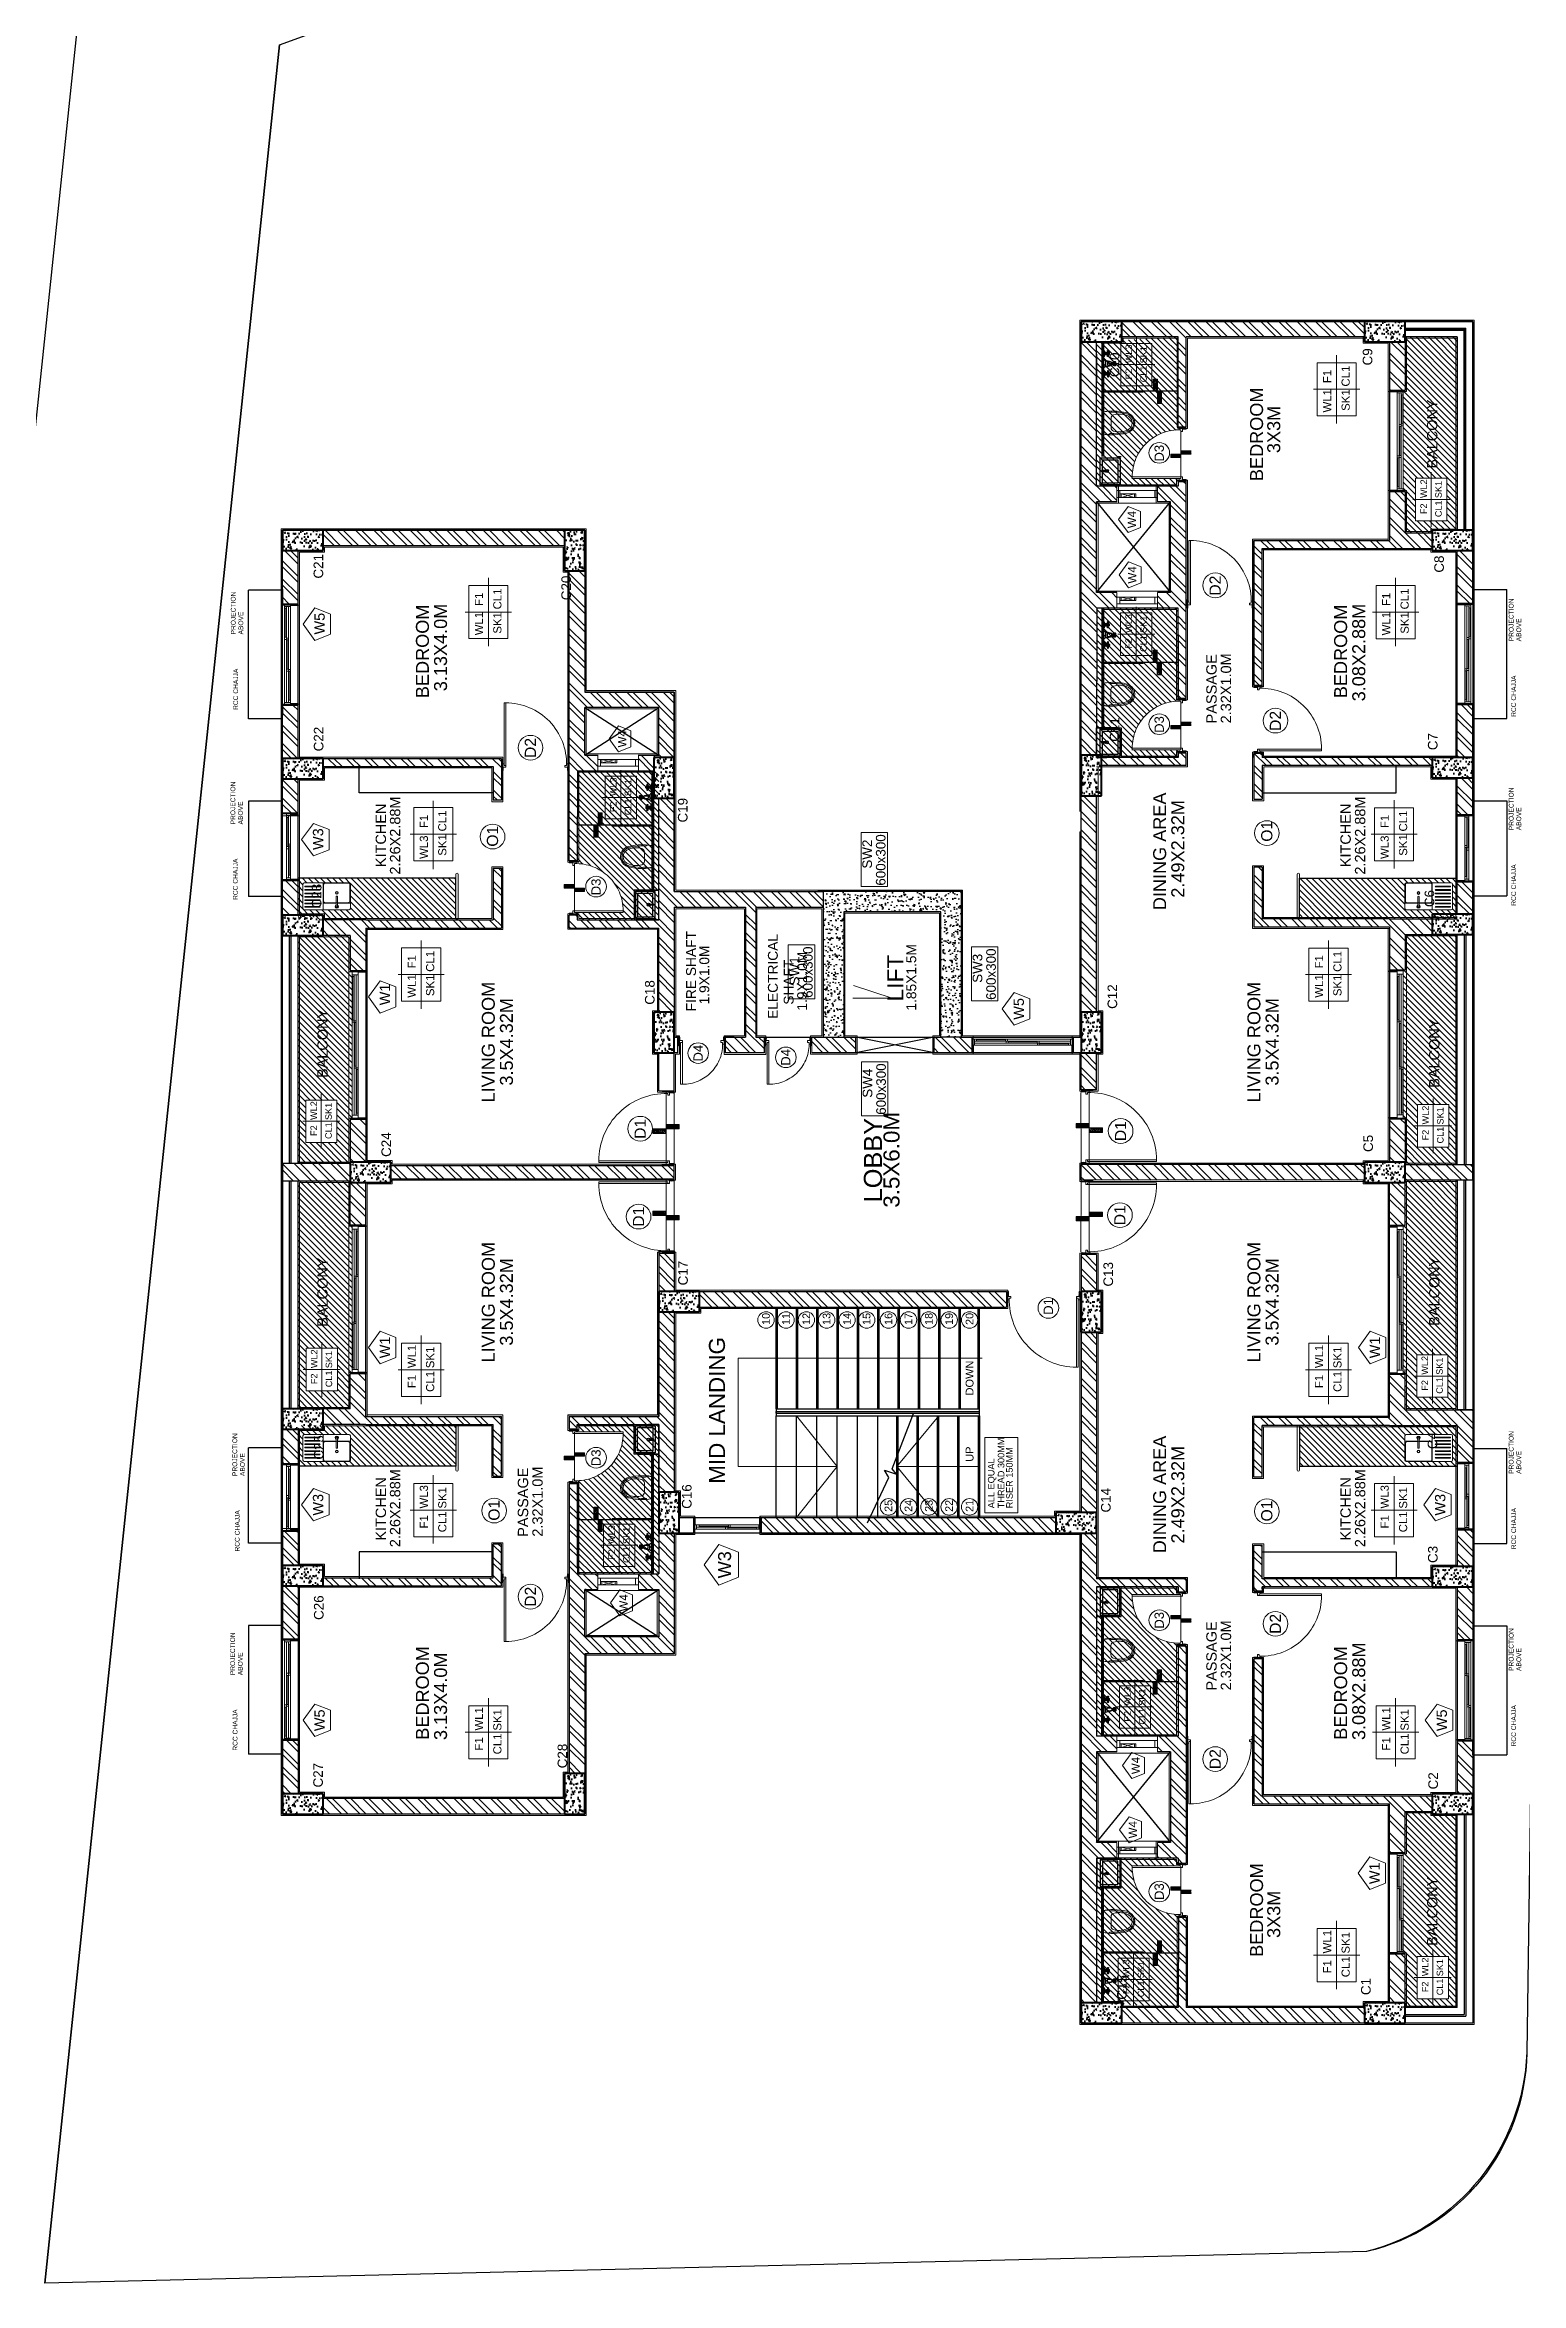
# Model space of a CAD drawing. Header units: millimetres. Extents: x 90 to 321, y 179 to 304.
# Drawn here: x 109.33 to 131.11, y 206.58 to 239.58 of the extents above; entities that cross this region are included whole.
import ezdxf

# ---------------------------------------------------------------- set-up
doc = ezdxf.new("R2010")
doc.units = ezdxf.units.MM
for name, pattern in [('DASHDOTX2', [50.8, 25.4, -12.7, 0, -12.7]), ('DASHED2', [9.525, 6.35, -3.175]), ('HIDDEN2', [4.7625, 3.175, -1.5875])]:
    doc.linetypes.add(name, pattern=pattern)
for name, color, linetype, lineweight in [('CENTERLINE', 251, 'DASHDOTX2', 15), ('COLUMN', 7, 'Continuous', 40), ('DOOR', 7, 'Continuous', 20), ('HATCH', 250, 'Continuous', 13), ('LEVEL', 251, 'Continuous', 13), ('NAMES', 252, 'Continuous', 15), ('PLASTER', 252, 'Continuous', 15)]:
    doc.layers.add(name, color=color, linetype=linetype, lineweight=lineweight)
doc.styles.get("Standard").update_dxf_attribs({"font": 'arial.ttf'})
pattern_1 = [(135, (194.2038, -317.71355), (-0.13470384, -0.13470384), []), (135, (194.2038, -317.62375), (-0.13470384, -0.13470384), [])]
pattern_2 = [(135, (194.2038, -317.713555), (-0.0449012806, -0.0449012806), [])]
pattern_3 = [(135, (194.2038, -45.77039), (-0.04490128, -0.04490128), [])]
pattern_4 = [(225, (435.515822, 293.17656), (0.01077630735, -0.01077630735), [])]
pattern_5 = [(135, (202.461241, 13.492366), (-0.00449012806, -0.00449012806), [])]
pattern_6 = [(135, (194.202414, -41.77039), (-0.04490128, -0.04490128), [])]
pattern_7 = [(225, (435.514433, 297.17656), (0.01077630735, -0.01077630735), [])]
pattern_8 = [(135, (194.203734, -41.770391), (-0.0089802561, -0.0089802561), [])]
pattern_9 = [(135, (194.203734, -45.770943), (-0.0089802561, -0.0089802561), [])]
pattern_10 = [(225, (327.115984, 290.9551694), (0.00449012806, -0.00449012806), [])]
pattern_11 = [(135, (203.481802, 15.834648), (-0.00449012806, -0.00449012806), [])]
pattern_12 = [(135, (208.6450184, 50.5041842), (-0.00224506403, -0.00224506403), [])]
pattern_13 = [(135, (209.6450184, 53.6449708), (-0.00224506403, -0.00224506403), [])]
pattern_14 = [(135, (209.2175793, 62.604233), (-0.00224506403, -0.00224506403), [])]
pattern_15 = [(135, (191.089575, 53.6527246), (-0.00224506403, -0.00224506403), [])]
pattern_16 = [(135, (191.119575, 62.5847406), (-0.00224506403, -0.00224506403), [])]
pattern_17 = [(135, (192.089575, 51.7080974), (-0.00224506403, -0.00224506403), [])]
pattern_18 = [(135, (184.34032, -317.713555), (-0.0449012806, -0.0449012806), [])]
pattern_19 = [(135, (196.723911, 15.888054), (-0.00449012806, -0.00449012806), [])]
pattern_20 = [(135, (188.465084, -39.3747), (-0.04490128, -0.04490128), [])]
pattern_21 = [(225, (429.777103, 299.572248), (0.01077630735, -0.01077630735), [])]
pattern_22 = [(135, (188.466404, -39.374703), (-0.0089802561, -0.0089802561), [])]
pattern_23 = [(135, (211.214258, -111.990433), (-0.01167433296, -0.01167433296), [])]
pattern_24 = [(135, (218.35856, -112.00576), (-0.01167433296, -0.01167433296), [])]

msp = doc.modelspace()

# ---------------------------------------------------------------- texts
for s, height, p in [('PROJECTION ', 0.0700925, (112.14661, 230.88603)), ('PROJECTION ', 0.0700925, (130.99846, 230.78466)), ('ABOVE', 0.070093, (112.25921, 230.88603)), ('ABOVE', 0.070093, (131.11106, 230.78466)), ('RCC CHAJJA', 0.070093, (112.1827, 229.77289)), ('RCC CHAJJA', 0.070093, (131.03455, 229.67151)), ('PROJECTION ', 0.0700925, (112.14189, 228.0851)), ('ABOVE', 0.070093, (112.25449, 228.0851)), ('PROJECTION ', 0.0700925, (130.99846, 227.99944)), ('ABOVE', 0.070093, (131.11106, 227.99944)), ('RCC CHAJJA', 0.070093, (112.17798, 226.97196)), ('RCC CHAJJA', 0.070093, (131.03455, 226.88629)), ('FIRE SHAFT', 0.145234, (118.93773, 225.32921)), ('ELECTRICAL', 0.145234, (120.14471, 225.2182)), ('1.9X1.0M', 0.145234, (119.13314, 225.4307)), ('SHAFT ', 0.145234, (120.37802, 225.42695)), ('1.9X1.0M', 0.145234, (120.57604, 225.33962)), ('1.85X1.5M', 0.145234, (122.18643, 225.33962)), ('3.5X6.0M', 0.236134, (121.9401, 222.43362)), ('MID LANDING', 0.2361339, (119.36548, 218.36382)), ('PROJECTION ', 0.0700925, (112.16998, 218.47702)), ('PROJECTION ', 0.0700925, (130.99846, 218.51023)), ('ABOVE', 0.070093, (131.11106, 218.51023)), ('ABOVE', 0.070093, (112.28258, 218.47702)), ('RCC CHAJJA', 0.070093, (112.20607, 217.36388)), ('RCC CHAJJA', 0.070093, (131.03455, 217.39709)), ('PROJECTION ', 0.0700925, (130.99846, 215.60331)), ('PROJECTION ', 0.0700925, (112.13813, 215.54094)), ('ABOVE', 0.070093, (112.25073, 215.54094)), ('ABOVE', 0.070093, (131.11106, 215.60331)), ('RCC CHAJJA', 0.070093, (112.17422, 214.42779)), ('RCC CHAJJA', 0.070093, (131.03455, 214.49016))]:
    msp.add_text(s, height=height, rotation=90).set_placement(p)
at = {"insert": (121.75869, 225.47505), "char_height": 0.24, "attachment_point": 1, "rotation": 90}
msp.add_mtext_dynamic_manual_height_columns('LIFT', width=441.2056413, gutter_width=24233.44903, heights=[0], dxfattribs=at)
at = {"layer": 'CENTERLINE', "linetype": 'ByBlock'}
for s, p in [('C10', (125.18363, 234.68073)), ('C9', (128.91478, 234.85272)), ('C21', (113.43857, 231.7101)), ('C8', (129.97052, 231.79724)), ('C20', (117.0933, 231.39106)), ('C22', (113.44228, 229.16229)), ('C11', (125.18435, 229.30368)), ('C7', (129.87669, 229.17977)), ('C19', (118.81322, 228.11357)), ('SW2', (121.53365, 227.43344)), ('600x300', (121.73366, 227.1819)), ('C23', (113.41298, 226.84686)), ('C6', (129.82812, 226.86543)), ('SW1', (120.46161, 225.71098)), ('600x300', (120.65967, 225.52734)), ('SW3', (123.16118, 225.7496)), ('600x300', (123.3612, 225.49806)), ('C18', (118.32693, 225.42635)), ('C12', (125.15114, 225.36493)), ('SW4', (121.53884, 224.05515)), ('600x300', (121.73886, 223.80362)), ('C24', (114.43981, 223.18258)), ('C5', (128.92468, 223.25534)), ('C17', (118.81736, 221.28883)), ('C13', (125.09052, 221.27112)), ('C25', (113.4446, 218.71774)), ('C4', (129.87341, 218.8743)), ('C16', (118.87257, 217.99387)), ('C14', (125.05446, 217.93942)), ('C3', (129.87777, 217.19531)), ('C26', (113.44406, 216.35562)), ('C27', (113.43406, 213.88533)), ('C28', (117.03829, 214.16838)), ('C2', (129.88277, 213.85711)), ('C15', (125.29161, 210.75616)), ('C1', (128.89019, 210.82439))]:
    msp.add_text(s, height=0.141395, rotation=90, dxfattribs=at).set_placement(p)
at = {"layer": 'LEVEL'}
for s, height, p in [('D3', 0.137937, (125.84011, 233.43547)), ('W4', 0.122087, (125.4281, 232.45152)), ('W4', 0.122087, (125.43418, 231.63578)), ('D2', 0.165525, (126.6788, 231.45804)), ('W5', 0.152609, (113.4616, 230.8852)), ('D2', 0.165525, (127.56778, 229.46351)), ('W4', 0.122087, (117.91015, 229.22019)), ('D3', 0.137937, (125.84011, 229.43492)), ('D2', 0.165525, (116.57808, 229.06425)), ('O1', 0.165525, (127.44077, 227.82968)), ('O1', 0.165525, (127.44077, 227.82968)), ('W3', 0.152609, (113.43925, 227.70813)), ('O1', 0.165525, (116.01873, 227.75652)), ('D3', 0.137937, (117.53243, 227.03989)), ('W1', 0.152609, (114.4252, 225.41841)), ('W5', 0.152609, (123.77559, 225.20508)), ('D4', 0.137937, (119.03888, 224.58893)), ('D4', 0.137937, (120.33174, 224.5264)), ('D1', 0.165525, (118.19683, 223.44934)), ('D1', 0.165525, (125.28356, 223.41555)), ('D1', 0.165525, (125.27354, 222.1749)), ('D1', 0.165525, (118.17265, 222.15289)), ('10', 0.113387, (120.02665, 220.70617)), ('11', 0.113387, (120.32183, 220.70617)), ('12', 0.113387, (120.62233, 220.70617)), ('13', 0.113387, (120.9212, 220.70617)), ('14', 0.113387, (121.22232, 220.70617)), ('15', 0.113387, (121.51119, 220.70617)), ('16', 0.113387, (121.83389, 220.70617)), ('17', 0.113387, (122.12907, 220.70617)), ('18', 0.113387, (122.42957, 220.70617)), ('19', 0.113387, (122.72844, 220.70617)), ('20', 0.113387, (123.02956, 220.70617)), ('D1', 0.137937, (124.20408, 220.85415)), ('W1', 0.152609, (114.4252, 220.21353)), ('W1', 0.152609, (129.02798, 220.21353)), ('DOWN', 0.115957, (123.03171, 219.66582)), ('D3', 0.137937, (117.53243, 218.62286)), ('UP', 0.115957, (123.03171, 218.68824)), ('THREAD 300MM', 0.0966774, (123.48696, 218.00191)), ('RISER 150MM', 0.0966774, (123.61041, 218.00191)), ('ALL EQUAL', 0.096677, (123.34124, 218.00191)), ('W3', 0.152609, (113.43925, 217.89435)), ('W3', 0.152609, (129.99264, 217.89435)), ('O1', 0.165525, (116.04243, 217.81842)), ('25', 0.113387, (121.83389, 217.94985)), ('24', 0.113387, (122.12907, 217.94985)), ('23', 0.113387, (122.42957, 217.94985)), ('22', 0.113387, (122.72844, 217.94985)), ('21', 0.113387, (123.02956, 217.94985)), ('O1', 0.165525, (127.44077, 217.80766)), ('W3', 0.190761, (119.45537, 216.96917)), ('D2', 0.165525, (116.57808, 216.54971)), ('W4', 0.122087, (117.93122, 216.47849)), ('D3', 0.137937, (125.84011, 216.22717)), ('D2', 0.165525, (127.56778, 216.14978)), ('W5', 0.152609, (113.4616, 214.71614)), ('W5', 0.152609, (130.01499, 214.71614)), ('W4', 0.122087, (125.48527, 214.08147)), ('D2', 0.165525, (126.6788, 214.15525)), ('W4', 0.122087, (125.44229, 213.13467)), ('W1', 0.152609, (129.02353, 212.46051)), ('D3', 0.137937, (125.84011, 212.22662))]:
    msp.add_text(s, height=height, rotation=90, dxfattribs=at).set_placement(p)
at = {"layer": 'NAMES'}
for s, height, p in [('WL3', 0.096173, (125.37056, 234.8845)), ('SK1', 0.096173, (125.588, 234.88337)), ('F2', 0.096173, (125.37056, 234.64852)), ('CL1', 0.096173, (125.588, 234.60383)), ('F1', 0.120217, (128.30984, 234.59179)), ('CL1', 0.120217, (128.58164, 234.54097)), ('BEDROOM', 0.191005, (127.30296, 233.14769)), ('WL1', 0.120217, (128.30984, 234.15921)), ('SK1', 0.120217, (128.58164, 234.18302)), ('BALCONY', 0.152804, (129.87506, 233.33111)), ('3X3M', 0.191005, (127.55603, 233.55994)), ('WL2', 0.096173, (129.72091, 232.89686)), ('SK1', 0.096173, (129.93835, 232.89572)), ('F2', 0.096173, (129.72091, 232.66088)), ('CL1', 0.096173, (129.93835, 232.61618)), ('F1', 0.120217, (115.79613, 231.30633)), ('CL1', 0.120217, (116.06793, 231.25551)), ('F1', 0.120217, (129.1801, 231.30567)), ('CL1', 0.120217, (129.4519, 231.25485)), ('BEDROOM', 0.191005, (114.99799, 229.94737)), ('3.13X4.0M', 0.191005, (115.26546, 230.04893)), ('WL1', 0.120217, (115.79613, 230.87375)), ('SK1', 0.120217, (116.06793, 230.89756)), ('WL3', 0.096173, (125.36942, 230.90994)), ('SK1', 0.096173, (125.58686, 230.9088)), ('BEDROOM', 0.191005, (128.54301, 229.94671)), ('3.08X2.88M', 0.191005, (128.81049, 229.89987)), ('WL1', 0.120217, (129.1801, 230.87309)), ('SK1', 0.120217, (129.4519, 230.8969)), ('F2', 0.096173, (125.36942, 230.67396)), ('CL1', 0.096173, (125.58686, 230.62926)), ('PASSAGE', 0.152804, (126.61871, 229.57461)), ('2.32X1.0M', 0.152804, (126.83268, 229.57524)), ('WL3', 0.096173, (117.76574, 228.50164)), ('SK1', 0.096173, (117.98318, 228.5005)), ('2.26X2.88M', 0.152804, (114.57603, 227.34579)), ('F2', 0.096173, (117.76574, 228.26566)), ('CL1', 0.096173, (117.98318, 228.22096)), ('DINING AREA', 0.1910048, (125.87341, 226.82085)), ('2.49X2.32M', 0.191005, (126.14088, 227.00494)), ('2.26X2.88M', 0.152804, (128.81127, 227.34512)), ('KITCHEN', 0.152804, (114.36571, 227.45546)), ('F1', 0.120217, (114.984, 228.03212)), ('CL1', 0.120217, (115.25579, 227.9813)), ('KITCHEN', 0.152804, (128.5973, 227.45479)), ('F1', 0.120217, (129.15719, 228.03146)), ('CL1', 0.120217, (129.42899, 227.98064)), ('WL3', 0.120217, (114.984, 227.57633)), ('SK1', 0.120217, (115.25579, 227.62335)), ('WL3', 0.120217, (129.15719, 227.57567)), ('SK1', 0.120217, (129.42899, 227.62269)), ('F1', 0.120217, (114.80463, 225.96269)), ('CL1', 0.120217, (115.07642, 225.91187)), ('F1', 0.120217, (128.1886, 225.96203)), ('CL1', 0.120217, (128.4604, 225.91121)), ('WL1', 0.120217, (114.80463, 225.53011)), ('SK1', 0.120217, (115.07642, 225.55392)), ('WL1', 0.120217, (128.1886, 225.52945)), ('SK1', 0.120217, (128.4604, 225.55326)), ('LIVING ROOM', 0.1910048, (115.96984, 223.98577)), ('3.5X4.32M', 0.191005, (116.23731, 224.23422)), ('LIVING ROOM', 0.1910048, (127.26408, 223.98511)), ('3.5X4.32M', 0.191005, (127.53155, 224.23355)), ('BALCONY', 0.152804, (113.50532, 224.34613)), ('BALCONY', 0.152804, (129.90544, 224.20162)), ('WL2', 0.096173, (113.34781, 223.72791)), ('SK1', 0.096173, (113.56525, 223.72678)), ('WL2', 0.096173, (129.74816, 223.66186)), ('SK1', 0.096173, (129.9656, 223.66072)), ('F2', 0.096173, (113.34781, 223.49193)), ('CL1', 0.096173, (113.56525, 223.44724)), ('LOBBY', 0.267407, (121.68223, 222.51239)), ('F2', 0.096173, (129.74816, 223.42588)), ('CL1', 0.096173, (129.9656, 223.38118)), ('LIVING ROOM', 0.1910048, (115.96984, 220.15097)), ('LIVING ROOM', 0.1910048, (127.26408, 220.15097)), ('BALCONY', 0.152804, (113.50532, 220.67873)), ('3.5X4.32M', 0.191005, (116.23731, 220.39945)), ('3.5X4.32M', 0.191005, (127.53155, 220.39945)), ('BALCONY', 0.152804, (129.90544, 220.69048)), ('WL2', 0.096173, (113.35343, 220.068)), ('SK1', 0.096173, (113.57087, 220.06686)), ('WL1', 0.120217, (114.80463, 220.06855)), ('SK1', 0.120217, (115.07642, 220.06713)), ('WL1', 0.120217, (128.1886, 220.06855)), ('SK1', 0.120217, (128.4604, 220.06713)), ('WL2', 0.096173, (129.73713, 219.97161)), ('SK1', 0.096173, (129.95457, 219.97048)), ('F2', 0.096173, (113.35343, 219.83202)), ('CL1', 0.096173, (113.57087, 219.78732)), ('F1', 0.120217, (114.80463, 219.77357)), ('CL1', 0.120217, (115.07642, 219.71771)), ('F1', 0.120217, (128.1886, 219.77357)), ('CL1', 0.120217, (128.4604, 219.71771)), ('F2', 0.096173, (129.73713, 219.73563)), ('CL1', 0.096173, (129.95457, 219.69094)), ('DINING AREA', 0.1910048, (125.87341, 217.33803)), ('2.49X2.32M', 0.191005, (126.14088, 217.48305)), ('2.26X2.88M', 0.152804, (114.57603, 217.42817)), ('PASSAGE', 0.152804, (116.4625, 217.58182)), ('2.32X1.0M', 0.152804, (116.67648, 217.58401)), ('2.26X2.88M', 0.152804, (128.81127, 217.42817)), ('KITCHEN', 0.152804, (114.36571, 217.52468)), ('WL3', 0.120217, (114.984, 217.99912)), ('SK1', 0.120217, (115.25579, 217.9977)), ('KITCHEN', 0.152804, (128.5973, 217.52468)), ('WL3', 0.120217, (129.15719, 217.99912)), ('SK1', 0.120217, (129.42899, 217.9977)), ('F1', 0.120217, (114.984, 217.70414)), ('CL1', 0.120217, (115.25579, 217.64827)), ('F1', 0.120217, (129.15719, 217.70414)), ('CL1', 0.120217, (129.42899, 217.64827)), ('WL3', 0.096173, (117.74245, 217.47713)), ('SK1', 0.096173, (117.95989, 217.47599)), ('F2', 0.096173, (117.74245, 217.24115)), ('CL1', 0.096173, (117.95989, 217.19645)), ('PASSAGE', 0.152804, (126.61871, 215.3146)), ('2.32X1.0M', 0.152804, (126.83268, 215.31678)), ('BEDROOM', 0.191005, (114.99799, 214.58975)), ('3.13X4.0M', 0.191005, (115.26546, 214.58474)), ('BEDROOM', 0.191005, (128.54301, 214.58975)), ('3.08X2.88M', 0.191005, (128.81049, 214.58474)), ('WL3', 0.096173, (125.35064, 215.09276)), ('SK1', 0.096173, (125.56808, 215.09162)), ('WL1', 0.120217, (115.79613, 214.72491)), ('SK1', 0.120217, (116.06793, 214.72349)), ('F2', 0.096173, (125.35064, 214.85678)), ('CL1', 0.096173, (125.56808, 214.81208)), ('WL1', 0.120217, (129.1801, 214.72491)), ('SK1', 0.120217, (129.4519, 214.72349)), ('F1', 0.120217, (115.79613, 214.42993)), ('CL1', 0.120217, (116.06793, 214.37406)), ('F1', 0.120217, (129.1801, 214.42993)), ('CL1', 0.120217, (129.4519, 214.37406)), ('BEDROOM', 0.191005, (127.30296, 211.38876)), ('BALCONY', 0.152804, (129.87506, 211.54923)), ('3X3M', 0.191005, (127.55603, 211.66653)), ('WL1', 0.120217, (128.30984, 211.43879)), ('SK1', 0.120217, (128.58164, 211.43737)), ('WL3', 0.096173, (125.33115, 211.0735)), ('SK1', 0.096173, (125.54859, 211.07236)), ('F1', 0.120217, (128.30984, 211.14381)), ('CL1', 0.120217, (128.58164, 211.08794)), ('WL2', 0.096173, (129.7424, 211.10254)), ('SK1', 0.096173, (129.95984, 211.1014)), ('F2', 0.096173, (125.33115, 210.83752)), ('CL1', 0.096173, (125.54859, 210.79282)), ('F2', 0.096173, (129.7424, 210.86655)), ('CL1', 0.096173, (129.95984, 210.82186))]:
    msp.add_text(s, height=height, rotation=90, dxfattribs=at).set_placement(p)

# ---------------------------------------------------------------- blocks, each defined once
blk = doc.blocks.new('xibet4')
at = {"lineweight": 20}
for p, q in [((-204, -182), (204, -182)), ((0, -321), (-88, -321)), ((0, -321), (-86, -321)), ((0, -321), (88, -321)), ((0, -321), (86, -321))]:
    blk.add_line(p, q, dxfattribs=at)
for centre, major_axis, start_param, end_param in [((852, -375), (758, 758), 2.286025, 2.356194), ((-217, -300), (15.2, 15.2), 5.430029, 6.988465), ((852, -375), (742, -742), 3.856821, 3.926991), ((209, -470), (264, 264), 2.078252, 2.710479), ((-88, -386), (45.5, 45.5), 0.785398, 2.078252), ((88, -386), (45.5, -45.5), 1.063341, 2.356194), ((-209, -470), (264, 264), 5.143503, 5.77573), ((217, -300), (15.2, 15.2), 0.865517, 2.423953), ((-852, -375), (742, 742), 5.497787, 5.567957), ((-852, -375), (758, 758), 5.497787, 5.567957), ((0, -568), (136, -136), 4.149652, 4.45059), ((0, -568), (121, 121), 2.578855, 2.879793), ((0, -568), (136, -136), 4.45059, 5.497787), ((0, -568), (121, 121), 2.879793, 3.926991), ((0, -568), (102, -102), 4.149652, 5.497787), ((0, -568), (102, -102), 5.497787, 6.845923), ((0, -568), (121, 121), 3.926991, 4.974188), ((0, -568), (136, -136), 5.497787, 6.544985), ((0, -568), (121, 121), 4.974188, 5.275126), ((0, -568), (136, -136), 0.261799, 0.562737)]:
    blk.add_ellipse(centre, major_axis=major_axis, ratio=1, start_param=start_param, end_param=end_param, dxfattribs=at)
at = {"lineweight": 20, "extrusion": (0, 0, -1)}
for centre, major_axis, start_param, end_param in [((865, -350), (767, 767), 3.684098, 3.903495), ((858, -363), (761, 761), 3.985561, 4.095654), ((865, -350), (752, 752), 3.684098, 3.903495), ((-865, -350), (752, -752), -0.761903, -0.542505), ((-865, -350), (767, 767), 0.808894, 1.028291), ((-858, -363), (761, 761), 0.616735, 0.726828)]:
    blk.add_ellipse(centre, major_axis=major_axis, ratio=1, start_param=start_param, end_param=end_param, dxfattribs=at)
blk = doc.blocks.new('LLAVE-10')
at = {"color": 253, "lineweight": 13}
for points in [[(-0.118, 0.03), (-0.118, 0.024), (-0.12, 0.018), (-0.124, 0.013), (-0.129, 0.009), (-0.134, 0.007), (-0.081, 0.007), (-0.075, 0.006), (-0.071, 0.004), (-0.067, 0), (-0.148, 0), (-0.142, 0.004), (-0.134, 0.007)], [(-0.121, 0.05), (-0.129, 0.05)], [(-0.121, 0.044), (-0.129, 0.044)], [(-0.077, 0.007), (-0.083, 0.008), (-0.088, 0.01), (-0.092, 0.014), (-0.095, 0.019), (-0.097, 0.025), (-0.097, 0.03), (-0.118, 0.03), (-0.118, 0.034), (-0.12, 0.04), (-0.121, 0.047), (-0.12, 0.054), (-0.118, 0.06), (-0.097, 0.06), (-0.102, 0.063), (-0.108, 0.064), (-0.113, 0.063), (-0.118, 0.06)], [(-0.094, 0.017), (-0.121, 0.017)], [(-0.118, 0.034), (-0.097, 0.034)], [(-0.097, 0.06), (-0.095, 0.054)], [(-0.095, 0.04), (-0.097, 0.034)], [(-0.097, 0.034), (-0.097, 0.03)], [(-0.095, 0.054), (-0.094, 0.047)], [(-0.094, 0.047), (-0.095, 0.04)], [(-0.086, 0.05), (-0.094, 0.05)], [(-0.094, 0.044), (-0.086, 0.044)], [(0.027, 0.02), (0.032, 0.018), (0.036, 0.015), (0.039, 0.01), (0.04, 0.005), (0.04, 0), (-0.04, 0), (-0.04, 0.005), (-0.039, 0.01), (-0.036, 0.015), (-0.032, 0.018), (-0.027, 0.02), (0.027, 0.02), (0.027, 0.034), (0.026, 0.048), (0.023, 0.061), (0.019, 0.075), (0.013, 0.087), (-0.013, 0.087), (-0.016, 0.076), (-0.017, 0.064), (-0.016, 0.052), (-0.013, 0.04), (0.013, 0.04), (0.016, 0.052), (0.017, 0.064), (0.016, 0.076), (0.013, 0.087)], [(-0.026, 0.048), (-0.027, 0.034)], [(-0.027, 0.034), (-0.027, 0.02)], [(-0.023, 0.061), (-0.026, 0.048)], [(-0.019, 0.075), (-0.023, 0.061)], [(0.02, 0.111), (0.02, 0.121), (0.018, 0.126), (0.015, 0.129), (0.01, 0.131), (-0.01, 0.131), (-0.015, 0.129), (-0.018, 0.126), (-0.02, 0.121), (-0.02, 0.111), (0.02, 0.111), (0.018, 0.106), (0.015, 0.103), (0.01, 0.101), (-0.01, 0.101), (-0.015, 0.103), (-0.018, 0.106), (-0.02, 0.111)], [(0.02, 0.121), (-0.02, 0.121)], [(-0.013, 0.087), (-0.019, 0.075)], [(-0.007, 0.101), (-0.007, 0.087)], [(0.007, 0.101), (0.007, 0.087)], [(0.118, 0.03), (0.118, 0.024), (0.12, 0.018), (0.124, 0.013), (0.129, 0.009), (0.134, 0.007), (0.081, 0.007), (0.075, 0.006), (0.071, 0.004), (0.067, 0), (0.148, 0), (0.142, 0.004), (0.134, 0.007)], [(0.077, 0.007), (0.083, 0.008), (0.088, 0.01), (0.092, 0.014), (0.095, 0.019), (0.097, 0.025), (0.097, 0.03), (0.118, 0.03), (0.118, 0.034), (0.12, 0.04), (0.121, 0.047), (0.12, 0.054), (0.118, 0.06), (0.097, 0.06), (0.102, 0.063), (0.108, 0.064), (0.113, 0.063), (0.118, 0.06)], [(0.086, 0.05), (0.094, 0.05)], [(0.094, 0.044), (0.086, 0.044)], [(0.095, 0.054), (0.094, 0.047)], [(0.094, 0.047), (0.095, 0.04)], [(0.094, 0.017), (0.121, 0.017)], [(0.097, 0.06), (0.095, 0.054)], [(0.095, 0.04), (0.097, 0.034)], [(0.097, 0.034), (0.097, 0.03)], [(0.118, 0.034), (0.097, 0.034)], [(0.121, 0.05), (0.129, 0.05)], [(0.121, 0.044), (0.129, 0.044)]]:
    blk.add_lwpolyline(points, dxfattribs=at)
for points in [[(-0.129, 0.05), (-0.128, 0.047), (-0.129, 0.044), (-0.131, 0.041), (-0.134, 0.04), (-0.138, 0.041), (-0.14, 0.044), (-0.141, 0.047), (-0.14, 0.05), (-0.138, 0.053), (-0.134, 0.054), (-0.131, 0.053)], [(-0.101, 0.047), (-0.102, 0.044), (-0.104, 0.041), (-0.108, 0.04), (-0.111, 0.041), (-0.113, 0.044), (-0.114, 0.047), (-0.113, 0.05), (-0.111, 0.053), (-0.108, 0.054), (-0.104, 0.053), (-0.102, 0.05)], [(-0.075, 0.05), (-0.074, 0.047), (-0.075, 0.044), (-0.077, 0.041), (-0.081, 0.04), (-0.084, 0.041), (-0.086, 0.044), (-0.087, 0.047), (-0.086, 0.05), (-0.084, 0.053), (-0.081, 0.054), (-0.077, 0.053)], [(0.075, 0.05), (0.074, 0.047), (0.075, 0.044), (0.077, 0.041), (0.081, 0.04), (0.084, 0.041), (0.086, 0.044), (0.087, 0.047), (0.086, 0.05), (0.084, 0.053), (0.081, 0.054), (0.077, 0.053)], [(0.101, 0.047), (0.102, 0.044), (0.104, 0.041), (0.108, 0.04), (0.111, 0.041), (0.113, 0.044), (0.114, 0.047), (0.113, 0.05), (0.111, 0.053), (0.108, 0.054), (0.104, 0.053), (0.102, 0.05)], [(0.129, 0.05), (0.128, 0.047), (0.129, 0.044), (0.131, 0.041), (0.134, 0.04), (0.138, 0.041), (0.14, 0.044), (0.141, 0.047), (0.14, 0.05), (0.138, 0.053), (0.134, 0.054), (0.131, 0.053)]]:
    blk.add_lwpolyline(points, close=True, dxfattribs=at)

# ---------------------------------------------------------------- hatches: boundary and pattern name
h = msp.add_hatch()
h.set_pattern_fill('ANSI31', color=256, scale=0.002, angle=180)
h.set_pattern_definition(pattern_10)
h.paths.add_polyline_path([(127.15422, 231.39362, -1), (127.16622, 231.39362), (127.16622, 231.30265), (127.15422, 231.30265)])
h.paths.add_polyline_path([(127.14222, 231.32442), (127.15422, 231.32442), (127.15422, 231.30265), (127.15422, 231.27256), (127.14222, 231.27256)])
h.paths.add_polyline_path([(126.17098, 231.39362, -1), (126.18298, 231.39362), (126.18298, 231.30265), (126.17098, 231.30265)])
h.paths.add_polyline_path([(126.18298, 231.32442), (126.19498, 231.32442), (126.19498, 231.27256), (126.18298, 231.27256)])
h = msp.add_hatch()
h.set_pattern_fill('ANSI31', color=256, scale=0.002, angle=90)
h.set_pattern_definition(pattern_11)
h.paths.add_polyline_path([(127.28966, 230.11812, 1), (127.28966, 230.13012), (127.19869, 230.13012), (127.19869, 230.11812)])
h.paths.add_polyline_path([(127.22046, 230.10612), (127.22046, 230.11812), (127.19869, 230.11812), (127.1686, 230.11812), (127.1686, 230.10612)])
h.paths.add_polyline_path([(127.28966, 229.13488, 1), (127.28966, 229.14688), (127.19869, 229.14688), (127.19869, 229.13488)])
h.paths.add_polyline_path([(127.22046, 229.14688), (127.22046, 229.15888), (127.1686, 229.15888), (127.1686, 229.14688)])
h = msp.add_hatch()
h.set_pattern_fill('ANSI31', color=256, scale=0.002, angle=90)
h.set_pattern_definition(pattern_5)
h.paths.add_polyline_path([(126.04754, 229.92663, -1), (126.04754, 229.93863), (126.13851, 229.93863), (126.13851, 229.92663)])
h.paths.add_polyline_path([(126.11674, 229.91463), (126.11674, 229.92663), (126.13851, 229.92663), (126.1686, 229.92663), (126.1686, 229.91463)])
h.paths.add_polyline_path([(126.04754, 229.14565, -1), (126.04754, 229.15765), (126.13851, 229.15765), (126.13851, 229.14565)])
h.paths.add_polyline_path([(126.11674, 229.15765), (126.11674, 229.16965), (126.1686, 229.16965), (126.1686, 229.15765)])
h = msp.add_hatch()
h.set_pattern_fill('ANSI31', color=256, scale=0.002, angle=90)
h.set_pattern_definition(pattern_19)
h.paths.add_polyline_path([(117.18894, 227.5316, 1), (117.18894, 227.5436), (117.09797, 227.5436), (117.09797, 227.5316)])
h.paths.add_polyline_path([(117.11974, 227.5196), (117.11974, 227.5316), (117.09797, 227.5316), (117.06788, 227.5316), (117.06788, 227.5196)])
h.paths.add_polyline_path([(117.18894, 226.75063, 1), (117.18894, 226.76263), (117.09797, 226.76263), (117.09797, 226.75063)])
h.paths.add_polyline_path([(117.11974, 226.76263), (117.11974, 226.77463), (117.06788, 226.77463), (117.06788, 226.76263)])
h = msp.add_hatch()
h.set_pattern_fill('AR-CONC', color=256, scale=0.001, angle=90)
h.set_pattern_definition([(140, (194.2038, -317.71355), (0.015939086, 0.18218467), [0.01905, -0.20955]), (85, (194.2038, -317.71355), (-0.191056845, -0.03524342), [0.01524, -0.167640584]), (190.451445, (194.20513, -317.69837), (-0.17511775, 0.146941247), [0.01619001, -0.178090245]), (136.1842, (194.153, -317.71355), (0.04204233, 0.27107904), [0.028575, -0.314325]), (186.63556, (194.1565, -317.69096), (-0.24742612, 0.23740413), [0.02428502, -0.26713561]), (81.18415, (194.153, -317.71355), (-0.24742612, 0.23740413), [0.02285997, -0.25145973]), (111, (194.1657, -317.68815), (0.1022652, 0.15161439), [0.01905, -0.20955]), (56, (194.1657, -317.68815), (-0.184187966, 0.06180203), [0.01524, -0.16764]), (161.451445, (194.17423, -317.67552), (-0.08192277, 0.21341642), [0.01619001, -0.17808994]), (127.5, (194.2038, -317.713555), (-0.084555039, 0.003088603), [0, -0.165608, 0, -0.17018, 0, -0.168275]), (97.5, (194.2038, -317.71355), (-0.100180575, 0.066819663), [0, -0.097028, 0, -0.161798, 0, -0.064135]), (57.5, (194.2038, -317.770197), (0.005728744, 0.135590595), [0, -0.0635, 0, -0.19812, 0, -0.26289]), (47.5, (194.2038, -317.7956), (-0.02542649, 0.148129181), [0, -0.08255, 0, -0.131572, 0, -0.18669])])
h.paths.add_polyline_path([(122.5486, 226.79688), (122.5486, 224.94896), (122.8486, 224.94896), (122.8486, 227.09688), (120.8186, 227.09688), (120.8186, 224.94896), (121.1186, 224.94896), (121.1186, 226.79688)])
h = msp.add_hatch()
h.set_pattern_fill('ANSI31', color=256, scale=0.002, angle=90)
h.set_pattern_definition([(135, (194.203803, -41.6503907), (-0.00449012806, -0.00449012806), [])])
h.paths.add_polyline_path([(118.67514, 224.91887), (118.67514, 224.8279, 1), (118.68714, 224.8279), (118.68714, 224.91887)])
h.paths.add_polyline_path([(118.68714, 224.94896), (118.68714, 224.8971), (118.69914, 224.8971), (118.69914, 224.94896)])
h.paths.add_polyline_path([(119.35611, 224.91887), (119.35611, 224.8279, 1), (119.36811, 224.8279), (119.36811, 224.91887)])
h.paths.add_polyline_path([(119.34411, 224.94896), (119.34411, 224.8971), (119.35611, 224.8971), (119.35611, 224.91887), (119.35611, 224.94896)])
h = msp.add_hatch()
h.set_pattern_fill('ANSI31', color=256, scale=0.002, angle=90)
h.set_pattern_definition([(135, (199.816983, 18.672141), (-0.00449012806, -0.00449012806), [])])
h.paths.add_polyline_path([(119.95049, 224.91887), (119.95049, 224.8279, 1), (119.96249, 224.8279), (119.96249, 224.91887)])
h.paths.add_polyline_path([(119.96249, 224.94896), (119.96249, 224.8971), (119.97449, 224.8971), (119.97449, 224.94896)])
h.paths.add_polyline_path([(120.63146, 224.91887), (120.63146, 224.8279, 1), (120.64346, 224.8279), (120.64346, 224.91887)])
h.paths.add_polyline_path([(120.61946, 224.94896), (120.61946, 224.8971), (120.63146, 224.8971), (120.63146, 224.91887), (120.63146, 224.94896)])
h = msp.add_hatch()
h.set_pattern_fill('ANSI31', color=256, scale=0.002, angle=270)
h.set_pattern_definition([(315, (44.305723, 421.7054324), (0.00449012806, 0.00449012806), [])])
h.paths.add_polyline_path([(118.56787, 224.15376), (118.56787, 224.14176), (118.44736, 224.14176, -1), (118.44736, 224.15376)])
h.paths.add_polyline_path([(118.61725, 224.14176), (118.61725, 224.12976), (118.5461, 224.12976), (118.5461, 224.14176)])
h.paths.add_polyline_path([(118.5461, 223.07331), (118.5461, 223.08531), (118.61725, 223.08531), (118.61725, 223.07331)])
h.paths.add_polyline_path([(118.44736, 223.06131, -1), (118.44736, 223.07331), (118.56787, 223.07331), (118.56787, 223.06131)])
h = msp.add_hatch()
h.set_pattern_fill('ANSI31', color=256, scale=0.002, angle=270)
h.set_pattern_definition([(315, (48.377937, 421.720225), (0.00449012806, 0.00449012806), [])])
h.paths.add_polyline_path([(124.66798, 224.16855), (124.66798, 224.15655), (124.7885, 224.15655, 1), (124.7885, 224.16855)])
h.paths.add_polyline_path([(124.6186, 224.15655), (124.6186, 224.14455), (124.68976, 224.14455), (124.68976, 224.15655)])
h.paths.add_polyline_path([(124.68976, 223.08811), (124.68976, 223.10011), (124.6186, 223.10011), (124.6186, 223.08811)])
h.paths.add_polyline_path([(124.7885, 223.07611, 1), (124.7885, 223.08811), (124.66798, 223.08811), (124.66798, 223.07611)])
h = msp.add_hatch()
h.set_pattern_fill('ANSI31', color=256, scale=0.002, angle=270)
h.set_pattern_definition([(315, (44.305723, 422.5544146), (0.00449012806, 0.00449012806), [])])
h.paths.add_polyline_path([(118.56787, 221.76144), (118.56787, 221.77344), (118.44736, 221.77344, 1), (118.44736, 221.76144)])
h.paths.add_polyline_path([(118.61725, 221.77344), (118.61725, 221.78544), (118.5461, 221.78544), (118.5461, 221.77344)])
h.paths.add_polyline_path([(118.5461, 222.84188), (118.5461, 222.82988), (118.61725, 222.82988), (118.61725, 222.84188)])
h.paths.add_polyline_path([(118.44736, 222.85388, 1), (118.44736, 222.84188), (118.56787, 222.84188), (118.56787, 222.85388)])
h = msp.add_hatch()
h.set_pattern_fill('ANSI31', color=256, scale=0.002, angle=270)
h.set_pattern_definition([(315, (48.377937, 422.539087), (0.00449012806, 0.00449012806), [])])
h.paths.add_polyline_path([(124.66798, 221.74611), (124.66798, 221.75811), (124.7885, 221.75811, -1), (124.7885, 221.74611)])
h.paths.add_polyline_path([(124.6186, 221.75811), (124.6186, 221.77011), (124.68976, 221.77011), (124.68976, 221.75811)])
h.paths.add_polyline_path([(124.68976, 222.82655), (124.68976, 222.81455), (124.6186, 222.81455), (124.6186, 222.82655)])
h.paths.add_polyline_path([(124.7885, 222.83855, -1), (124.7885, 222.82655), (124.66798, 222.82655), (124.66798, 222.83855)])
h = msp.add_hatch()
h.set_pattern_fill('ANSI31', color=256, scale=0.002)
h.set_pattern_definition([(45, (-74.0292927, 144.786977), (-0.00449012806, 0.00449012806), [])])
h.paths.add_polyline_path([(123.53438, 221.02764, -1), (123.52238, 221.02764), (123.52238, 221.14816), (123.53438, 221.14816)])
h.paths.add_polyline_path([(123.54638, 221.12638), (123.53438, 221.12638), (123.53438, 221.19754), (123.54638, 221.19754)])
h.paths.add_polyline_path([(124.60282, 221.12638), (124.59082, 221.12638), (124.59082, 221.19754), (124.60282, 221.19754)])
h.paths.add_polyline_path([(124.61482, 221.02764, -1), (124.60282, 221.02764), (124.60282, 221.14816), (124.61482, 221.14816)])
h = msp.add_hatch()
h.set_pattern_fill('ANSI31', color=256, scale=0.002, angle=90)
h.set_pattern_definition(pattern_19)
h.paths.add_polyline_path([(117.18894, 218.38359, -1), (117.18894, 218.37159), (117.09797, 218.37159), (117.09797, 218.38359)])
h.paths.add_polyline_path([(117.11974, 218.39559), (117.11974, 218.38359), (117.09797, 218.38359), (117.06788, 218.38359), (117.06788, 218.39559)])
h.paths.add_polyline_path([(117.18894, 219.16457, -1), (117.18894, 219.15257), (117.09797, 219.15257), (117.09797, 219.16457)])
h.paths.add_polyline_path([(117.11974, 219.15257), (117.11974, 219.14057), (117.06788, 219.14057), (117.06788, 219.15257)])
h = msp.add_hatch()
h.set_pattern_fill('ANSI31', color=256, scale=0.002, angle=180)
h.set_pattern_definition([(225, (317.0152616, 293.3496274), (0.00449012806, -0.00449012806), [])])
h.paths.add_polyline_path([(117.0535, 216.91537, 1), (117.0655, 216.91537), (117.0655, 217.00634), (117.0535, 217.00634)])
h.paths.add_polyline_path([(117.0415, 216.98457), (117.0535, 216.98457), (117.0535, 217.00634), (117.0535, 217.03643), (117.0415, 217.03643)])
h.paths.add_polyline_path([(116.07026, 216.91537, 1), (116.08226, 216.91537), (116.08226, 217.00634), (116.07026, 217.00634)])
h.paths.add_polyline_path([(116.08226, 216.98457), (116.09426, 216.98457), (116.09426, 217.03643), (116.08226, 217.03643)])
h = msp.add_hatch()
h.set_pattern_fill('ANSI31', color=256, scale=0.002, angle=90)
h.set_pattern_definition(pattern_5)
h.paths.add_polyline_path([(126.04754, 215.98791, 1), (126.04754, 215.97591), (126.13851, 215.97591), (126.13851, 215.98791)])
h.paths.add_polyline_path([(126.11674, 215.99991), (126.11674, 215.98791), (126.13851, 215.98791), (126.1686, 215.98791), (126.1686, 215.99991)])
h.paths.add_polyline_path([(126.04754, 216.76888, 1), (126.04754, 216.75688), (126.13851, 216.75688), (126.13851, 216.76888)])
h.paths.add_polyline_path([(126.11674, 216.75688), (126.11674, 216.74488), (126.1686, 216.74488), (126.1686, 216.75688)])
h = msp.add_hatch()
h.set_pattern_fill('ANSI31', color=256, scale=0.002, angle=90)
h.set_pattern_definition(pattern_11)
h.paths.add_polyline_path([(127.28966, 215.79641, -1), (127.28966, 215.78441), (127.19869, 215.78441), (127.19869, 215.79641)])
h.paths.add_polyline_path([(127.22046, 215.80841), (127.22046, 215.79641), (127.19869, 215.79641), (127.1686, 215.79641), (127.1686, 215.80841)])
h.paths.add_polyline_path([(127.28966, 216.77965, -1), (127.28966, 216.76765), (127.19869, 216.76765), (127.19869, 216.77965)])
h.paths.add_polyline_path([(127.22046, 216.76765), (127.22046, 216.75565), (127.1686, 216.75565), (127.1686, 216.76765)])
h = msp.add_hatch()
h.set_pattern_fill('ANSI31', color=256, scale=0.002, angle=180)
h.set_pattern_definition(pattern_10)
h.paths.add_polyline_path([(127.15422, 214.52091, 1), (127.16622, 214.52091), (127.16622, 214.61188), (127.15422, 214.61188)])
h.paths.add_polyline_path([(127.14222, 214.59011), (127.15422, 214.59011), (127.15422, 214.61188), (127.15422, 214.64197), (127.14222, 214.64197)])
h.paths.add_polyline_path([(126.17098, 214.52091, 1), (126.18298, 214.52091), (126.18298, 214.61188), (126.17098, 214.61188)])
h.paths.add_polyline_path([(126.18298, 214.59011), (126.19498, 214.59011), (126.19498, 214.64197), (126.18298, 214.64197)])
h = msp.add_hatch()
h.set_pattern_fill('ANSI31', color=256, scale=0.002, angle=90)
h.set_pattern_definition([(135, (202.461241, 9.491814), (-0.00449012806, -0.00449012806), [])])
h.paths.add_polyline_path([(126.04754, 211.98735, 1), (126.04754, 211.97535), (126.13851, 211.97535), (126.13851, 211.98735)])
h.paths.add_polyline_path([(126.11674, 211.99935), (126.11674, 211.98735), (126.13851, 211.98735), (126.1686, 211.98735), (126.1686, 211.99935)])
h.paths.add_polyline_path([(126.04754, 212.76833, 1), (126.04754, 212.75633), (126.13851, 212.75633), (126.13851, 212.76833)])
h.paths.add_polyline_path([(126.11674, 212.75633), (126.11674, 212.74433), (126.1686, 212.74433), (126.1686, 212.75633)])
at = {"layer": 'COLUMN'}
h = msp.add_hatch(dxfattribs=at)
h.set_pattern_fill('AR-CONC', color=256, scale=0.001, angle=90)
h.set_pattern_definition([(140, (143.463, 163.12624), (0.0159391, 0.18218467), [0.01905, -0.20955]), (85, (143.463, 163.12624), (-0.19105685, -0.0352434), [0.01524, -0.1676406]), (190.45144, (143.46433, 163.14142), (-0.17511775, 0.14694125), [0.01619, -0.17809024]), (136.1842, (143.4122, 163.12624), (0.0420423, 0.27107904), [0.028575, -0.314325]), (186.63556, (143.4157, 163.14883), (-0.2474261, 0.2374041), [0.024285, -0.2671356]), (81.18415, (143.4122, 163.12624), (-0.2474261, 0.2374041), [0.02286, -0.2514597]), (111, (143.4249, 163.15164), (0.1022652, 0.1516144), [0.01905, -0.20955]), (56, (143.4249, 163.15164), (-0.18418797, 0.06180203), [0.01524, -0.16764]), (161.45145, (143.43342, 163.16428), (-0.08192277, 0.2134164), [0.01619, -0.17808994]), (127.5, (143.463, 163.12624), (-0.08455504, 0.003088603), [0, -0.165608, 0, -0.17018, 0, -0.168275]), (97.5, (143.463, 163.12624), (-0.10018057, 0.06681966), [0, -0.097028, 0, -0.161798, 0, -0.064135]), (57.5, (143.463, 163.0696), (0.005728744, 0.135590595), [0, -0.0635, 0, -0.19812, 0, -0.26289]), (47.5, (143.463, 163.0442), (-0.0254265, 0.14812918), [0, -0.08255, 0, -0.131572, 0, -0.18669])])
h.paths.add_polyline_path([(124.6186, 235.50238), (124.6186, 235.20238), (125.2186, 235.20238), (125.2186, 235.50238)])
h = msp.add_hatch(dxfattribs=at)
h.set_pattern_fill('AR-CONC', color=256, scale=0.001, angle=90)
h.set_pattern_definition([(140, (147.643, 163.12624), (0.0159391, 0.18218467), [0.01905, -0.20955]), (85, (147.643, 163.12624), (-0.19105685, -0.0352434), [0.01524, -0.1676406]), (190.45144, (147.64433, 163.14142), (-0.17511775, 0.14694125), [0.01619, -0.17809024]), (136.1842, (147.5922, 163.12624), (0.0420423, 0.27107904), [0.028575, -0.314325]), (186.63556, (147.5957, 163.14883), (-0.2474261, 0.2374041), [0.024285, -0.2671356]), (81.18415, (147.5922, 163.12624), (-0.2474261, 0.2374041), [0.02286, -0.2514597]), (111, (147.6049, 163.15164), (0.1022652, 0.1516144), [0.01905, -0.20955]), (56, (147.6049, 163.15164), (-0.18418797, 0.06180203), [0.01524, -0.16764]), (161.45145, (147.61342, 163.16428), (-0.08192277, 0.2134164), [0.01619, -0.17808994]), (127.5, (147.643, 163.12624), (-0.08455504, 0.003088603), [0, -0.165608, 0, -0.17018, 0, -0.168275]), (97.5, (147.643, 163.12624), (-0.10018057, 0.06681966), [0, -0.097028, 0, -0.161798, 0, -0.064135]), (57.5, (147.643, 163.0696), (0.005728744, 0.135590595), [0, -0.0635, 0, -0.19812, 0, -0.26289]), (47.5, (147.643, 163.0442), (-0.0254265, 0.14812918), [0, -0.08255, 0, -0.131572, 0, -0.18669])])
h.paths.add_polyline_path([(128.7986, 235.50238), (128.7986, 235.20238), (129.3986, 235.20238), (129.3986, 235.50238)])
h = msp.add_hatch(dxfattribs=at)
h.set_pattern_fill('AR-CONC', color=256, scale=0.001, angle=90)
h.set_pattern_definition([(140, (131.68228, 160.04642), (0.0159391, 0.18218467), [0.01905, -0.20955]), (85, (131.68228, 160.04642), (-0.19105685, -0.0352434), [0.01524, -0.1676406]), (190.45144, (131.6836, 160.0616), (-0.17511775, 0.14694125), [0.01619, -0.17809024]), (136.1842, (131.63148, 160.04642), (0.0420423, 0.27107904), [0.028575, -0.314325]), (186.63556, (131.63498, 160.069), (-0.2474261, 0.2374041), [0.024285, -0.2671356]), (81.18415, (131.63148, 160.04642), (-0.2474261, 0.2374041), [0.02286, -0.2514597]), (111, (131.64418, 160.07182), (0.1022652, 0.1516144), [0.01905, -0.20955]), (56, (131.64418, 160.07182), (-0.18418797, 0.06180203), [0.01524, -0.16764]), (161.45145, (131.6527, 160.08446), (-0.08192277, 0.2134164), [0.01619, -0.17808994]), (127.5, (131.682276, 160.04642), (-0.08455504, 0.003088603), [0, -0.165608, 0, -0.17018, 0, -0.168275]), (97.5, (131.68228, 160.04642), (-0.10018057, 0.06681966), [0, -0.097028, 0, -0.161798, 0, -0.064135]), (57.5, (131.682276, 159.98978), (0.005728744, 0.135590595), [0, -0.0635, 0, -0.19812, 0, -0.26289]), (47.5, (131.68228, 159.96438), (-0.0254265, 0.14812918), [0, -0.08255, 0, -0.131572, 0, -0.18669])])
h.paths.add_polyline_path([(112.83788, 232.42256), (112.83788, 232.12256), (113.43788, 232.12256), (113.43788, 232.42256)])
h = msp.add_hatch(dxfattribs=at)
h.set_pattern_fill('AR-CONC', color=256, scale=0.001, angle=90)
h.set_pattern_definition([(140, (135.54228, 164.22947), (0.0159391, 0.18218467), [0.01905, -0.20955]), (85, (135.54228, 164.22947), (-0.19105685, -0.0352434), [0.01524, -0.1676406]), (190.45144, (135.5436, 164.24465), (-0.17511775, 0.14694125), [0.01619, -0.17809024]), (136.1842, (135.49148, 164.22947), (0.0420423, 0.27107904), [0.028575, -0.314325]), (186.63556, (135.49498, 164.25206), (-0.2474261, 0.2374041), [0.024285, -0.2671356]), (81.18415, (135.49148, 164.22947), (-0.2474261, 0.2374041), [0.02286, -0.2514597]), (111, (135.50418, 164.25487), (0.1022652, 0.1516144), [0.01905, -0.20955]), (56, (135.50418, 164.25487), (-0.18418797, 0.06180203), [0.01524, -0.16764]), (161.45145, (135.5127, 164.2675), (-0.08192277, 0.2134164), [0.01619, -0.17808994]), (127.5, (135.542276, 164.22947), (-0.08455504, 0.003088603), [0, -0.165608, 0, -0.17018, 0, -0.168275]), (97.5, (135.54228, 164.22947), (-0.10018057, 0.06681966), [0, -0.097028, 0, -0.161798, 0, -0.064135]), (57.5, (135.542276, 164.17283), (0.005728744, 0.135590595), [0, -0.0635, 0, -0.19812, 0, -0.26289]), (47.5, (135.54228, 164.14743), (-0.0254265, 0.14812918), [0, -0.08255, 0, -0.131572, 0, -0.18669])])
h.paths.add_polyline_path([(117.29788, 232.42256), (116.99788, 232.42256), (116.99788, 231.82256), (117.29788, 231.82256)])
h = msp.add_hatch(dxfattribs=at)
h.set_pattern_fill('AR-CONC', color=256, scale=0.001, angle=90)
h.set_pattern_definition([(140, (148.643, 160.04642), (0.0159391, 0.18218467), [0.01905, -0.20955]), (85, (148.643, 160.04642), (-0.19105685, -0.0352434), [0.01524, -0.1676406]), (190.45144, (148.64433, 160.0616), (-0.17511775, 0.14694125), [0.01619, -0.17809024]), (136.1842, (148.5922, 160.04642), (0.0420423, 0.27107904), [0.028575, -0.314325]), (186.63556, (148.5957, 160.069), (-0.2474261, 0.2374041), [0.024285, -0.2671356]), (81.18415, (148.5922, 160.04642), (-0.2474261, 0.2374041), [0.02286, -0.2514597]), (111, (148.6049, 160.07182), (0.1022652, 0.1516144), [0.01905, -0.20955]), (56, (148.6049, 160.07182), (-0.18418797, 0.06180203), [0.01524, -0.16764]), (161.45145, (148.61342, 160.08446), (-0.08192277, 0.2134164), [0.01619, -0.17808994]), (127.5, (148.643, 160.04642), (-0.08455504, 0.003088603), [0, -0.165608, 0, -0.17018, 0, -0.168275]), (97.5, (148.643, 160.04642), (-0.10018057, 0.06681966), [0, -0.097028, 0, -0.161798, 0, -0.064135]), (57.5, (148.643, 159.98978), (0.005728744, 0.135590595), [0, -0.0635, 0, -0.19812, 0, -0.26289]), (47.5, (148.643, 159.96438), (-0.0254265, 0.14812918), [0, -0.08255, 0, -0.131572, 0, -0.18669])])
h.paths.add_polyline_path([(129.7986, 232.42256), (129.7986, 232.12256), (130.3986, 232.12256), (130.3986, 232.42256)])
h = msp.add_hatch(dxfattribs=at)
h.set_pattern_fill('AR-CONC', color=256, scale=0.001, angle=90)
h.set_pattern_definition([(140, (131.68228, 156.6814), (0.0159391, 0.18218467), [0.01905, -0.20955]), (85, (131.68228, 156.6814), (-0.19105685, -0.0352434), [0.01524, -0.1676406]), (190.45144, (131.6836, 156.69658), (-0.17511775, 0.14694125), [0.01619, -0.17809024]), (136.1842, (131.63148, 156.6814), (0.0420423, 0.27107904), [0.028575, -0.314325]), (186.63556, (131.63498, 156.704), (-0.2474261, 0.2374041), [0.024285, -0.2671356]), (81.18415, (131.63148, 156.6814), (-0.2474261, 0.2374041), [0.02286, -0.2514597]), (111, (131.64418, 156.7068), (0.1022652, 0.1516144), [0.01905, -0.20955]), (56, (131.64418, 156.7068), (-0.18418797, 0.06180203), [0.01524, -0.16764]), (161.45145, (131.6527, 156.71943), (-0.08192277, 0.2134164), [0.01619, -0.17808994]), (127.5, (131.682276, 156.6814), (-0.08455504, 0.003088603), [0, -0.165608, 0, -0.17018, 0, -0.168275]), (97.5, (131.68228, 156.6814), (-0.10018057, 0.06681966), [0, -0.097028, 0, -0.161798, 0, -0.064135]), (57.5, (131.682276, 156.624755), (0.005728744, 0.135590595), [0, -0.0635, 0, -0.19812, 0, -0.26289]), (47.5, (131.68228, 156.59936), (-0.0254265, 0.14812918), [0, -0.08255, 0, -0.131572, 0, -0.18669])])
h.paths.add_polyline_path([(112.83788, 229.05754), (112.83788, 228.75754), (113.43788, 228.75754), (113.43788, 229.05754)])
h = msp.add_hatch(dxfattribs=at)
h.set_pattern_fill('AR-CONC', color=256, scale=0.001, angle=90)
h.set_pattern_definition([(140, (136.863, 160.87932), (0.0159391, 0.18218467), [0.01905, -0.20955]), (85, (136.863, 160.87932), (-0.19105685, -0.0352434), [0.01524, -0.1676406]), (190.45144, (136.86433, 160.8945), (-0.17511775, 0.14694125), [0.01619, -0.17809024]), (136.1842, (136.8122, 160.87932), (0.0420423, 0.27107904), [0.028575, -0.314325]), (186.63556, (136.8157, 160.90191), (-0.2474261, 0.2374041), [0.024285, -0.2671356]), (81.18415, (136.8122, 160.87932), (-0.2474261, 0.2374041), [0.02286, -0.2514597]), (111, (136.8249, 160.90472), (0.1022652, 0.1516144), [0.01905, -0.20955]), (56, (136.8249, 160.90472), (-0.18418797, 0.06180203), [0.01524, -0.16764]), (161.45145, (136.83342, 160.91736), (-0.08192277, 0.2134164), [0.01619, -0.17808994]), (127.5, (136.863, 160.879324), (-0.08455504, 0.003088603), [0, -0.165608, 0, -0.17018, 0, -0.168275]), (97.5, (136.863, 160.87932), (-0.10018057, 0.06681966), [0, -0.097028, 0, -0.161798, 0, -0.064135]), (57.5, (136.863, 160.82268), (0.005728744, 0.135590595), [0, -0.0635, 0, -0.19812, 0, -0.26289]), (47.5, (136.863, 160.79728), (-0.0254265, 0.14812918), [0, -0.08255, 0, -0.131572, 0, -0.18669])])
h.paths.add_polyline_path([(118.6186, 229.07242), (118.3186, 229.07242), (118.3186, 228.47242), (118.6186, 228.47242)])
h = msp.add_hatch(dxfattribs=at)
h.set_pattern_fill('AR-CONC', color=256, scale=0.001, angle=90)
h.set_pattern_definition([(140, (143.163, 160.91454), (0.0159391, 0.18218467), [0.01905, -0.20955]), (85, (143.163, 160.91454), (-0.19105685, -0.0352434), [0.01524, -0.1676406]), (190.45144, (143.16433, 160.92972), (-0.17511775, 0.14694125), [0.01619, -0.17809024]), (136.1842, (143.1122, 160.91454), (0.0420423, 0.27107904), [0.028575, -0.314325]), (186.63556, (143.1157, 160.93713), (-0.2474261, 0.2374041), [0.024285, -0.2671356]), (81.18415, (143.1122, 160.91454), (-0.2474261, 0.2374041), [0.02286, -0.2514597]), (111, (143.1249, 160.93994), (0.1022652, 0.1516144), [0.01905, -0.20955]), (56, (143.1249, 160.93994), (-0.18418797, 0.06180203), [0.01524, -0.16764]), (161.45145, (143.13342, 160.95258), (-0.08192277, 0.2134164), [0.01619, -0.17808994]), (127.5, (143.163, 160.91454), (-0.08455504, 0.003088603), [0, -0.165608, 0, -0.17018, 0, -0.168275]), (97.5, (143.163, 160.91454), (-0.10018057, 0.06681966), [0, -0.097028, 0, -0.161798, 0, -0.064135]), (57.5, (143.163, 160.8579), (0.005728744, 0.135590595), [0, -0.0635, 0, -0.19812, 0, -0.26289]), (47.5, (143.163, 160.8325), (-0.0254265, 0.14812918), [0, -0.08255, 0, -0.131572, 0, -0.18669])])
h.paths.add_polyline_path([(124.9186, 229.10763), (124.6186, 229.10763), (124.6186, 228.50763), (124.9186, 228.50763)])
h = msp.add_hatch(dxfattribs=at)
h.set_pattern_fill('AR-CONC', color=256, scale=0.001, angle=90)
h.set_pattern_definition([(140, (148.643, 156.69624), (0.0159391, 0.18218467), [0.01905, -0.20955]), (85, (148.643, 156.69624), (-0.19105685, -0.0352434), [0.01524, -0.1676406]), (190.45144, (148.64433, 156.71142), (-0.17511775, 0.14694125), [0.01619, -0.17809024]), (136.1842, (148.5922, 156.69624), (0.0420423, 0.27107904), [0.028575, -0.314325]), (186.63556, (148.5957, 156.71883), (-0.2474261, 0.2374041), [0.024285, -0.2671356]), (81.18415, (148.5922, 156.69624), (-0.2474261, 0.2374041), [0.02286, -0.2514597]), (111, (148.6049, 156.72164), (0.1022652, 0.1516144), [0.01905, -0.20955]), (56, (148.6049, 156.72164), (-0.18418797, 0.06180203), [0.01524, -0.16764]), (161.45145, (148.61342, 156.73428), (-0.08192277, 0.2134164), [0.01619, -0.17808994]), (127.5, (148.643, 156.69624), (-0.08455504, 0.003088603), [0, -0.165608, 0, -0.17018, 0, -0.168275]), (97.5, (148.643, 156.69624), (-0.10018057, 0.06681966), [0, -0.097028, 0, -0.161798, 0, -0.064135]), (57.5, (148.643, 156.6396), (0.005728744, 0.135590595), [0, -0.0635, 0, -0.19812, 0, -0.26289]), (47.5, (148.643, 156.6142), (-0.0254265, 0.14812918), [0, -0.08255, 0, -0.131572, 0, -0.18669])])
h.paths.add_polyline_path([(129.7986, 229.07238), (129.7986, 228.77238), (130.3986, 228.77238), (130.3986, 229.07238)])
h = msp.add_hatch(dxfattribs=at)
h.set_pattern_fill('AR-CONC', color=256, scale=0.001, angle=90)
h.set_pattern_definition([(140, (131.68228, 154.3714), (0.0159391, 0.18218467), [0.01905, -0.20955]), (85, (131.68228, 154.3714), (-0.19105685, -0.0352434), [0.01524, -0.1676406]), (190.45144, (131.6836, 154.38658), (-0.17511775, 0.14694125), [0.01619, -0.17809024]), (136.1842, (131.63148, 154.3714), (0.0420423, 0.27107904), [0.028575, -0.314325]), (186.63556, (131.63498, 154.39399), (-0.2474261, 0.2374041), [0.024285, -0.2671356]), (81.18415, (131.63148, 154.3714), (-0.2474261, 0.2374041), [0.02286, -0.2514597]), (111, (131.64418, 154.3968), (0.1022652, 0.1516144), [0.01905, -0.20955]), (56, (131.64418, 154.3968), (-0.18418797, 0.06180203), [0.01524, -0.16764]), (161.45145, (131.6527, 154.40943), (-0.08192277, 0.2134164), [0.01619, -0.17808994]), (127.5, (131.682276, 154.371397), (-0.08455504, 0.003088603), [0, -0.165608, 0, -0.17018, 0, -0.168275]), (97.5, (131.68228, 154.3714), (-0.10018057, 0.06681966), [0, -0.097028, 0, -0.161798, 0, -0.064135]), (57.5, (131.682276, 154.314755), (0.005728744, 0.135590595), [0, -0.0635, 0, -0.19812, 0, -0.26289]), (47.5, (131.68228, 154.28935), (-0.0254265, 0.14812918), [0, -0.08255, 0, -0.131572, 0, -0.18669])])
h.paths.add_polyline_path([(112.83788, 226.74754), (112.83788, 226.44754), (113.43788, 226.44754), (113.43788, 226.74754)])
h = msp.add_hatch(dxfattribs=at)
h.set_pattern_fill('AR-CONC', color=256, scale=0.001, angle=90)
h.set_pattern_definition([(140, (148.643, 154.38624), (0.0159391, 0.18218467), [0.01905, -0.20955]), (85, (148.643, 154.38624), (-0.19105685, -0.0352434), [0.01524, -0.1676406]), (190.45144, (148.64433, 154.40142), (-0.17511775, 0.14694125), [0.01619, -0.17809024]), (136.1842, (148.5922, 154.38624), (0.0420423, 0.27107904), [0.028575, -0.314325]), (186.63556, (148.5957, 154.40883), (-0.2474261, 0.2374041), [0.024285, -0.2671356]), (81.18415, (148.5922, 154.38624), (-0.2474261, 0.2374041), [0.02286, -0.2514597]), (111, (148.6049, 154.41164), (0.1022652, 0.1516144), [0.01905, -0.20955]), (56, (148.6049, 154.41164), (-0.18418797, 0.06180203), [0.01524, -0.16764]), (161.45145, (148.61342, 154.42428), (-0.08192277, 0.2134164), [0.01619, -0.17808994]), (127.5, (148.643, 154.38624), (-0.08455504, 0.003088603), [0, -0.165608, 0, -0.17018, 0, -0.168275]), (97.5, (148.643, 154.38624), (-0.10018057, 0.06681966), [0, -0.097028, 0, -0.161798, 0, -0.064135]), (57.5, (148.643, 154.3296), (0.005728744, 0.135590595), [0, -0.0635, 0, -0.19812, 0, -0.26289]), (47.5, (148.643, 154.3042), (-0.0254265, 0.14812918), [0, -0.08255, 0, -0.131572, 0, -0.18669])])
h.paths.add_polyline_path([(129.7986, 226.76238), (129.7986, 226.46238), (130.3986, 226.46238), (130.3986, 226.76238)])
h = msp.add_hatch(dxfattribs=at)
h.set_pattern_fill('AR-CONC', color=256, scale=0.001, angle=90)
h.set_pattern_definition([(140, (136.863, 157.12587), (0.0159391, 0.18218467), [0.01905, -0.20955]), (85, (136.863, 157.12587), (-0.19105685, -0.0352434), [0.01524, -0.1676406]), (190.45144, (136.86433, 157.14105), (-0.17511775, 0.14694125), [0.01619, -0.17809024]), (136.1842, (136.8122, 157.12587), (0.0420423, 0.27107904), [0.028575, -0.314325]), (186.63556, (136.8157, 157.14846), (-0.2474261, 0.2374041), [0.024285, -0.2671356]), (81.18415, (136.8122, 157.12587), (-0.2474261, 0.2374041), [0.02286, -0.2514597]), (111, (136.8249, 157.15127), (0.1022652, 0.1516144), [0.01905, -0.20955]), (56, (136.8249, 157.15127), (-0.18418797, 0.06180203), [0.01524, -0.16764]), (161.45145, (136.83342, 157.1639), (-0.08192277, 0.2134164), [0.01619, -0.17808994]), (127.5, (136.863, 157.12587), (-0.08455504, 0.003088603), [0, -0.165608, 0, -0.17018, 0, -0.168275]), (97.5, (136.863, 157.12587), (-0.10018057, 0.06681966), [0, -0.097028, 0, -0.161798, 0, -0.064135]), (57.5, (136.863, 157.069226), (0.005728744, 0.135590595), [0, -0.0635, 0, -0.19812, 0, -0.26289]), (47.5, (136.863, 157.04383), (-0.0254265, 0.14812918), [0, -0.08255, 0, -0.131572, 0, -0.18669])])
h.paths.add_polyline_path([(118.6186, 225.31896), (118.3186, 225.31896), (118.3186, 224.71896), (118.6186, 224.71896)])
h = msp.add_hatch(dxfattribs=at)
h.set_pattern_fill('AR-CONC', color=256, scale=0.001, angle=90)
h.set_pattern_definition([(140, (143.163, 157.12587), (0.0159391, 0.18218467), [0.01905, -0.20955]), (85, (143.163, 157.12587), (-0.19105685, -0.0352434), [0.01524, -0.1676406]), (190.45144, (143.16433, 157.14105), (-0.17511775, 0.14694125), [0.01619, -0.17809024]), (136.1842, (143.1122, 157.12587), (0.0420423, 0.27107904), [0.028575, -0.314325]), (186.63556, (143.1157, 157.14846), (-0.2474261, 0.2374041), [0.024285, -0.2671356]), (81.18415, (143.1122, 157.12587), (-0.2474261, 0.2374041), [0.02286, -0.2514597]), (111, (143.1249, 157.15127), (0.1022652, 0.1516144), [0.01905, -0.20955]), (56, (143.1249, 157.15127), (-0.18418797, 0.06180203), [0.01524, -0.16764]), (161.45145, (143.13342, 157.1639), (-0.08192277, 0.2134164), [0.01619, -0.17808994]), (127.5, (143.163, 157.12587), (-0.08455504, 0.003088603), [0, -0.165608, 0, -0.17018, 0, -0.168275]), (97.5, (143.163, 157.12587), (-0.10018057, 0.06681966), [0, -0.097028, 0, -0.161798, 0, -0.064135]), (57.5, (143.163, 157.069226), (0.005728744, 0.135590595), [0, -0.0635, 0, -0.19812, 0, -0.26289]), (47.5, (143.163, 157.04383), (-0.0254265, 0.14812918), [0, -0.08255, 0, -0.131572, 0, -0.18669])])
h.paths.add_polyline_path([(124.9186, 225.31896), (124.6186, 225.31896), (124.6186, 224.71896), (124.9186, 224.71896)])
h = msp.add_hatch(dxfattribs=at)
h.set_pattern_fill('AR-CONC', color=256, scale=0.001, angle=90)
h.set_pattern_definition([(140, (132.68228, 150.73146), (0.0159391, 0.18218467), [0.01905, -0.20955]), (85, (132.68228, 150.73146), (-0.19105685, -0.0352434), [0.01524, -0.1676406]), (190.45144, (132.6836, 150.74664), (-0.17511775, 0.14694125), [0.01619, -0.17809024]), (136.1842, (132.63148, 150.73146), (0.0420423, 0.27107904), [0.028575, -0.314325]), (186.63556, (132.63498, 150.75405), (-0.2474261, 0.2374041), [0.024285, -0.2671356]), (81.18415, (132.63148, 150.73146), (-0.2474261, 0.2374041), [0.02286, -0.2514597]), (111, (132.64418, 150.75686), (0.1022652, 0.1516144), [0.01905, -0.20955]), (56, (132.64418, 150.75686), (-0.18418797, 0.06180203), [0.01524, -0.16764]), (161.45145, (132.6527, 150.7695), (-0.08192277, 0.2134164), [0.01619, -0.17808994]), (127.5, (132.682276, 150.73146), (-0.08455504, 0.003088603), [0, -0.165608, 0, -0.17018, 0, -0.168275]), (97.5, (132.68228, 150.73146), (-0.10018057, 0.06681966), [0, -0.097028, 0, -0.161798, 0, -0.064135]), (57.5, (132.682276, 150.674815), (0.005728744, 0.135590595), [0, -0.0635, 0, -0.19812, 0, -0.26289]), (47.5, (132.68228, 150.64941), (-0.0254265, 0.14812918), [0, -0.08255, 0, -0.131572, 0, -0.18669])])
h.paths.add_polyline_path([(114.43788, 223.1076), (113.83788, 223.1076), (113.83788, 222.8076), (114.43788, 222.8076)])
h = msp.add_hatch(dxfattribs=at)
h.set_pattern_fill('AR-CONC', color=256, scale=0.001, angle=90)
h.set_pattern_definition([(140, (147.643, 150.73113), (0.0159391, 0.18218467), [0.01905, -0.20955]), (85, (147.643, 150.73113), (-0.19105685, -0.0352434), [0.01524, -0.1676406]), (190.45144, (147.64433, 150.7463), (-0.17511775, 0.14694125), [0.01619, -0.17809024]), (136.1842, (147.5922, 150.73113), (0.0420423, 0.27107904), [0.028575, -0.314325]), (186.63556, (147.5957, 150.75372), (-0.2474261, 0.2374041), [0.024285, -0.2671356]), (81.18415, (147.5922, 150.73113), (-0.2474261, 0.2374041), [0.02286, -0.2514597]), (111, (147.6049, 150.75653), (0.1022652, 0.1516144), [0.01905, -0.20955]), (56, (147.6049, 150.75653), (-0.18418797, 0.06180203), [0.01524, -0.16764]), (161.45145, (147.61342, 150.76916), (-0.08192277, 0.2134164), [0.01619, -0.17808994]), (127.5, (147.643, 150.731125), (-0.08455504, 0.003088603), [0, -0.165608, 0, -0.17018, 0, -0.168275]), (97.5, (147.643, 150.73113), (-0.10018057, 0.06681966), [0, -0.097028, 0, -0.161798, 0, -0.064135]), (57.5, (147.643, 150.674483), (0.005728744, 0.135590595), [0, -0.0635, 0, -0.19812, 0, -0.26289]), (47.5, (147.643, 150.64908), (-0.0254265, 0.14812918), [0, -0.08255, 0, -0.131572, 0, -0.18669])])
h.paths.add_polyline_path([(128.7986, 223.10727), (128.7986, 222.80727), (129.3986, 222.80727), (129.3986, 223.10727)])
h = msp.add_hatch(dxfattribs=at)
h.set_pattern_fill('AR-CONC', color=256, scale=0.001, angle=90)
h.set_pattern_definition([(140, (137.233, 148.8214), (0.0159391, 0.18218467), [0.01905, -0.20955]), (85, (137.233, 148.8214), (-0.19105685, -0.0352434), [0.01524, -0.1676406]), (190.45144, (137.23433, 148.83658), (-0.17511775, 0.14694125), [0.01619, -0.17809024]), (136.1842, (137.1822, 148.8214), (0.0420423, 0.27107904), [0.028575, -0.314325]), (186.63556, (137.1857, 148.84399), (-0.2474261, 0.2374041), [0.024285, -0.2671356]), (81.18415, (137.1822, 148.8214), (-0.2474261, 0.2374041), [0.02286, -0.2514597]), (111, (137.1949, 148.8468), (0.1022652, 0.1516144), [0.01905, -0.20955]), (56, (137.1949, 148.8468), (-0.18418797, 0.06180203), [0.01524, -0.16764]), (161.45145, (137.20342, 148.85943), (-0.08192277, 0.2134164), [0.01619, -0.17808994]), (127.5, (137.233, 148.821397), (-0.08455504, 0.003088603), [0, -0.165608, 0, -0.17018, 0, -0.168275]), (97.5, (137.233, 148.8214), (-0.10018057, 0.06681966), [0, -0.097028, 0, -0.161798, 0, -0.064135]), (57.5, (137.233, 148.764755), (0.005728744, 0.135590595), [0, -0.0635, 0, -0.19812, 0, -0.26289]), (47.5, (137.233, 148.73935), (-0.0254265, 0.14812918), [0, -0.08255, 0, -0.131572, 0, -0.18669])])
h.paths.add_polyline_path([(118.3886, 221.19754), (118.3886, 220.89754), (118.9886, 220.89754), (118.9886, 221.19754)])
h = msp.add_hatch(dxfattribs=at)
h.set_pattern_fill('AR-CONC', color=256, scale=0.001, angle=90)
h.set_pattern_definition([(140, (143.163, 153.00444), (0.0159391, 0.18218467), [0.01905, -0.20955]), (85, (143.163, 153.00444), (-0.19105685, -0.0352434), [0.01524, -0.1676406]), (190.45144, (143.16433, 153.01963), (-0.17511775, 0.14694125), [0.01619, -0.17809024]), (136.1842, (143.1122, 153.00444), (0.0420423, 0.27107904), [0.028575, -0.314325]), (186.63556, (143.1157, 153.02703), (-0.2474261, 0.2374041), [0.024285, -0.2671356]), (81.18415, (143.1122, 153.00444), (-0.2474261, 0.2374041), [0.02286, -0.2514597]), (111, (143.1249, 153.02984), (0.1022652, 0.1516144), [0.01905, -0.20955]), (56, (143.1249, 153.02984), (-0.18418797, 0.06180203), [0.01524, -0.16764]), (161.45145, (143.13342, 153.04248), (-0.08192277, 0.2134164), [0.01619, -0.17808994]), (127.5, (143.163, 153.004445), (-0.08455504, 0.003088603), [0, -0.165608, 0, -0.17018, 0, -0.168275]), (97.5, (143.163, 153.004445), (-0.10018057, 0.06681966), [0, -0.097028, 0, -0.161798, 0, -0.064135]), (57.5, (143.163, 152.9478), (0.005728744, 0.135590595), [0, -0.0635, 0, -0.19812, 0, -0.26289]), (47.5, (143.163, 152.9224), (-0.0254265, 0.14812918), [0, -0.08255, 0, -0.131572, 0, -0.18669])])
h.paths.add_polyline_path([(124.9186, 221.19754), (124.6186, 221.19754), (124.6186, 220.59754), (124.9186, 220.59754)])
h = msp.add_hatch(dxfattribs=at)
h.set_pattern_fill('AR-CONC', color=256, scale=0.001, angle=90)
h.set_pattern_definition([(140, (131.68228, 147.09152), (0.0159391, 0.18218467), [0.01905, -0.20955]), (85, (131.68228, 147.09152), (-0.19105685, -0.0352434), [0.01524, -0.1676406]), (190.45144, (131.6836, 147.1067), (-0.17511775, 0.14694125), [0.01619, -0.17809024]), (136.1842, (131.63148, 147.09152), (0.0420423, 0.27107904), [0.028575, -0.314325]), (186.63556, (131.63498, 147.1141), (-0.2474261, 0.2374041), [0.024285, -0.2671356]), (81.18415, (131.63148, 147.09152), (-0.2474261, 0.2374041), [0.02286, -0.2514597]), (111, (131.64418, 147.11692), (0.1022652, 0.1516144), [0.01905, -0.20955]), (56, (131.64418, 147.11692), (-0.18418797, 0.06180203), [0.01524, -0.16764]), (161.45145, (131.6527, 147.12955), (-0.08192277, 0.2134164), [0.01619, -0.17808994]), (127.5, (131.682276, 147.09152), (-0.08455504, 0.003088603), [0, -0.165608, 0, -0.17018, 0, -0.168275]), (97.5, (131.68228, 147.09152), (-0.10018057, 0.06681966), [0, -0.097028, 0, -0.161798, 0, -0.064135]), (57.5, (131.682276, 147.034875), (0.005728744, 0.135590595), [0, -0.0635, 0, -0.19812, 0, -0.26289]), (47.5, (131.68228, 147.00948), (-0.0254265, 0.14812918), [0, -0.08255, 0, -0.131572, 0, -0.18669])])
h.paths.add_polyline_path([(113.43788, 219.46766), (112.83788, 219.46766), (112.83788, 219.16766), (113.43788, 219.16766)])
h = msp.add_hatch(dxfattribs=at)
h.set_pattern_fill('AR-CONC', color=256, scale=0.001, angle=90)
h.set_pattern_definition([(140, (136.933, 150.04444), (0.0159391, 0.18218467), [0.01905, -0.20955]), (85, (136.933, 150.04444), (-0.19105685, -0.0352434), [0.01524, -0.1676406]), (190.45144, (136.93433, 150.05963), (-0.17511775, 0.14694125), [0.01619, -0.17809024]), (136.1842, (136.8822, 150.04444), (0.0420423, 0.27107904), [0.028575, -0.314325]), (186.63556, (136.8857, 150.06703), (-0.2474261, 0.2374041), [0.024285, -0.2671356]), (81.18415, (136.8822, 150.04444), (-0.2474261, 0.2374041), [0.02286, -0.2514597]), (111, (136.8949, 150.06984), (0.1022652, 0.1516144), [0.01905, -0.20955]), (56, (136.8949, 150.06984), (-0.18418797, 0.06180203), [0.01524, -0.16764]), (161.45145, (136.90342, 150.08248), (-0.08192277, 0.2134164), [0.01619, -0.17808994]), (127.5, (136.933, 150.044445), (-0.08455504, 0.003088603), [0, -0.165608, 0, -0.17018, 0, -0.168275]), (97.5, (136.933, 150.044445), (-0.10018057, 0.06681966), [0, -0.097028, 0, -0.161798, 0, -0.064135]), (57.5, (136.933, 149.9878), (0.005728744, 0.135590595), [0, -0.0635, 0, -0.19812, 0, -0.26289]), (47.5, (136.933, 149.9624), (-0.0254265, 0.14812918), [0, -0.08255, 0, -0.131572, 0, -0.18669])])
h.paths.add_polyline_path([(118.6886, 218.23754), (118.3886, 218.23754), (118.3886, 217.63754), (118.6886, 217.63754)])
h = msp.add_hatch(dxfattribs=at)
h.set_pattern_fill('AR-CONC', color=256, scale=0.001, angle=90)
h.set_pattern_definition([(140, (143.093, 145.5614), (0.0159391, 0.18218467), [0.01905, -0.20955]), (85, (143.093, 145.5614), (-0.19105685, -0.0352434), [0.01524, -0.1676406]), (190.45144, (143.09433, 145.57658), (-0.17511775, 0.14694125), [0.01619, -0.17809024]), (136.1842, (143.0422, 145.5614), (0.0420423, 0.27107904), [0.028575, -0.314325]), (186.63556, (143.0457, 145.58399), (-0.2474261, 0.2374041), [0.024285, -0.2671356]), (81.18415, (143.0422, 145.5614), (-0.2474261, 0.2374041), [0.02286, -0.2514597]), (111, (143.0549, 145.5868), (0.1022652, 0.1516144), [0.01905, -0.20955]), (56, (143.0549, 145.5868), (-0.18418797, 0.06180203), [0.01524, -0.16764]), (161.45145, (143.06342, 145.59943), (-0.08192277, 0.2134164), [0.01619, -0.17808994]), (127.5, (143.093, 145.561397), (-0.08455504, 0.003088603), [0, -0.165608, 0, -0.17018, 0, -0.168275]), (97.5, (143.093, 145.5614), (-0.10018057, 0.06681966), [0, -0.097028, 0, -0.161798, 0, -0.064135]), (57.5, (143.093, 145.504755), (0.005728744, 0.135590595), [0, -0.0635, 0, -0.19812, 0, -0.26289]), (47.5, (143.093, 145.47935), (-0.0254265, 0.14812918), [0, -0.08255, 0, -0.131572, 0, -0.18669])])
h.paths.add_polyline_path([(124.2486, 217.93754), (124.2486, 217.63754), (124.8486, 217.63754), (124.8486, 217.93754)])
h = msp.add_hatch(dxfattribs=at)
h.set_pattern_fill('AR-CONC', color=256, scale=0.001, angle=90)
h.set_pattern_definition([(140, (131.68228, 144.78152), (0.0159391, 0.18218467), [0.01905, -0.20955]), (85, (131.68228, 144.78152), (-0.19105685, -0.0352434), [0.01524, -0.1676406]), (190.45144, (131.6836, 144.7967), (-0.17511775, 0.14694125), [0.01619, -0.17809024]), (136.1842, (131.63148, 144.78152), (0.0420423, 0.27107904), [0.028575, -0.314325]), (186.63556, (131.63498, 144.8041), (-0.2474261, 0.2374041), [0.024285, -0.2671356]), (81.18415, (131.63148, 144.78152), (-0.2474261, 0.2374041), [0.02286, -0.2514597]), (111, (131.64418, 144.80692), (0.1022652, 0.1516144), [0.01905, -0.20955]), (56, (131.64418, 144.80692), (-0.18418797, 0.06180203), [0.01524, -0.16764]), (161.45145, (131.6527, 144.81955), (-0.08192277, 0.2134164), [0.01619, -0.17808994]), (127.5, (131.682276, 144.78152), (-0.08455504, 0.003088603), [0, -0.165608, 0, -0.17018, 0, -0.168275]), (97.5, (131.68228, 144.78152), (-0.10018057, 0.06681966), [0, -0.097028, 0, -0.161798, 0, -0.064135]), (57.5, (131.682276, 144.724875), (0.005728744, 0.135590595), [0, -0.0635, 0, -0.19812, 0, -0.26289]), (47.5, (131.68228, 144.69948), (-0.0254265, 0.14812918), [0, -0.08255, 0, -0.131572, 0, -0.18669])])
h.paths.add_polyline_path([(112.83788, 217.15766), (112.83788, 216.85766), (113.43788, 216.85766), (113.43788, 217.15766)])
h = msp.add_hatch(dxfattribs=at)
h.set_pattern_fill('AR-CONC', color=256, scale=0.001, angle=90)
h.set_pattern_definition([(140, (148.643, 144.76601), (0.0159391, 0.18218467), [0.01905, -0.20955]), (85, (148.643, 144.766), (-0.19105685, -0.0352434), [0.01524, -0.1676406]), (190.45144, (148.64433, 144.7812), (-0.17511775, 0.14694125), [0.01619, -0.17809024]), (136.1842, (148.5922, 144.766), (0.0420423, 0.27107904), [0.028575, -0.314325]), (186.63556, (148.5957, 144.7886), (-0.2474261, 0.2374041), [0.024285, -0.2671356]), (81.18415, (148.5922, 144.766), (-0.2474261, 0.2374041), [0.02286, -0.2514597]), (111, (148.6049, 144.79141), (0.1022652, 0.1516144), [0.01905, -0.20955]), (56, (148.6049, 144.7914), (-0.18418797, 0.06180203), [0.01524, -0.16764]), (161.45145, (148.61342, 144.80404), (-0.08192277, 0.2134164), [0.01619, -0.17808994]), (127.5, (148.643, 144.76601), (-0.08455504, 0.003088603), [0, -0.165608, 0, -0.17018, 0, -0.168275]), (97.5, (148.643, 144.76601), (-0.10018057, 0.06681966), [0, -0.097028, 0, -0.161798, 0, -0.064135]), (57.5, (148.643, 144.70937), (0.005728744, 0.135590595), [0, -0.0635, 0, -0.19812, 0, -0.26289]), (47.5, (148.643, 144.68397), (-0.0254265, 0.14812918), [0, -0.08255, 0, -0.131572, 0, -0.18669])])
h.paths.add_polyline_path([(129.7986, 217.14215), (129.7986, 216.84215), (130.3986, 216.84215), (130.3986, 217.14215)])
h = msp.add_hatch(dxfattribs=at)
h.set_pattern_fill('AR-CONC', color=256, scale=0.001, angle=90)
h.set_pattern_definition([(140, (135.54228, 145.90063), (0.0159391, 0.18218467), [0.01905, -0.20955]), (85, (135.54228, 145.90063), (-0.19105685, -0.0352434), [0.01524, -0.1676406]), (190.45144, (135.5436, 145.91581), (-0.17511775, 0.14694125), [0.01619, -0.17809024]), (136.1842, (135.49148, 145.90063), (0.0420423, 0.27107904), [0.028575, -0.314325]), (186.63556, (135.49498, 145.92322), (-0.2474261, 0.2374041), [0.024285, -0.2671356]), (81.18415, (135.49148, 145.90063), (-0.2474261, 0.2374041), [0.02286, -0.2514597]), (111, (135.50418, 145.92603), (0.1022652, 0.1516144), [0.01905, -0.20955]), (56, (135.50418, 145.92603), (-0.18418797, 0.06180203), [0.01524, -0.16764]), (161.45145, (135.5127, 145.93867), (-0.08192277, 0.2134164), [0.01619, -0.17808994]), (127.5, (135.542276, 145.90063), (-0.08455504, 0.003088603), [0, -0.165608, 0, -0.17018, 0, -0.168275]), (97.5, (135.54228, 145.90063), (-0.10018057, 0.06681966), [0, -0.097028, 0, -0.161798, 0, -0.064135]), (57.5, (135.542276, 145.84399), (0.005728744, 0.135590595), [0, -0.0635, 0, -0.19812, 0, -0.26289]), (47.5, (135.54228, 145.81859), (-0.0254265, 0.14812918), [0, -0.08255, 0, -0.131572, 0, -0.18669])])
h.paths.add_polyline_path([(117.29788, 214.09372), (116.99788, 214.09372), (116.99788, 213.49372), (117.29788, 213.49372)])
h = msp.add_hatch(dxfattribs=at)
h.set_pattern_fill('AR-CONC', color=256, scale=0.001, angle=90)
h.set_pattern_definition([(140, (131.68228, 141.41758), (0.0159391, 0.18218467), [0.01905, -0.20955]), (85, (131.68228, 141.41758), (-0.19105685, -0.0352434), [0.01524, -0.1676406]), (190.45144, (131.6836, 141.43276), (-0.17511775, 0.14694125), [0.01619, -0.17809024]), (136.1842, (131.63148, 141.41758), (0.0420423, 0.27107904), [0.028575, -0.314325]), (186.63556, (131.63498, 141.44017), (-0.2474261, 0.2374041), [0.024285, -0.2671356]), (81.18415, (131.63148, 141.41758), (-0.2474261, 0.2374041), [0.02286, -0.2514597]), (111, (131.64418, 141.44298), (0.1022652, 0.1516144), [0.01905, -0.20955]), (56, (131.64418, 141.44298), (-0.18418797, 0.06180203), [0.01524, -0.16764]), (161.45145, (131.6527, 141.45562), (-0.08192277, 0.2134164), [0.01619, -0.17808994]), (127.5, (131.682276, 141.41758), (-0.08455504, 0.003088603), [0, -0.165608, 0, -0.17018, 0, -0.168275]), (97.5, (131.68228, 141.41758), (-0.10018057, 0.06681966), [0, -0.097028, 0, -0.161798, 0, -0.064135]), (57.5, (131.682276, 141.36094), (0.005728744, 0.135590595), [0, -0.0635, 0, -0.19812, 0, -0.26289]), (47.5, (131.68228, 141.33554), (-0.0254265, 0.14812918), [0, -0.08255, 0, -0.131572, 0, -0.18669])])
h.paths.add_polyline_path([(112.83788, 213.79372), (112.83788, 213.49372), (113.43788, 213.49372), (113.43788, 213.79372)])
h = msp.add_hatch(dxfattribs=at)
h.set_pattern_fill('AR-CONC', color=256, scale=0.001, angle=90)
h.set_pattern_definition([(140, (148.643, 141.41758), (0.0159391, 0.18218467), [0.01905, -0.20955]), (85, (148.643, 141.41758), (-0.19105685, -0.0352434), [0.01524, -0.1676406]), (190.45144, (148.64433, 141.43276), (-0.17511775, 0.14694125), [0.01619, -0.17809024]), (136.1842, (148.5922, 141.41758), (0.0420423, 0.27107904), [0.028575, -0.314325]), (186.63556, (148.5957, 141.44017), (-0.2474261, 0.2374041), [0.024285, -0.2671356]), (81.18415, (148.5922, 141.41758), (-0.2474261, 0.2374041), [0.02286, -0.2514597]), (111, (148.6049, 141.44298), (0.1022652, 0.1516144), [0.01905, -0.20955]), (56, (148.6049, 141.44298), (-0.18418797, 0.06180203), [0.01524, -0.16764]), (161.45145, (148.61342, 141.45562), (-0.08192277, 0.2134164), [0.01619, -0.17808994]), (127.5, (148.643, 141.41758), (-0.08455504, 0.003088603), [0, -0.165608, 0, -0.17018, 0, -0.168275]), (97.5, (148.643, 141.41758), (-0.10018057, 0.06681966), [0, -0.097028, 0, -0.161798, 0, -0.064135]), (57.5, (148.643, 141.36094), (0.005728744, 0.135590595), [0, -0.0635, 0, -0.19812, 0, -0.26289]), (47.5, (148.643, 141.33554), (-0.0254265, 0.14812918), [0, -0.08255, 0, -0.131572, 0, -0.18669])])
h.paths.add_polyline_path([(129.7986, 213.79372), (129.7986, 213.49372), (130.3986, 213.49372), (130.3986, 213.79372)])
h = msp.add_hatch(dxfattribs=at)
h.set_pattern_fill('AR-CONC', color=256, scale=0.001, angle=90)
h.set_pattern_definition([(140, (143.463, 138.33601), (0.0159391, 0.18218467), [0.01905, -0.20955]), (85, (143.463, 138.336), (-0.19105685, -0.0352434), [0.01524, -0.1676406]), (190.45144, (143.46433, 138.3512), (-0.17511775, 0.14694125), [0.01619, -0.17809024]), (136.1842, (143.4122, 138.336), (0.0420423, 0.27107904), [0.028575, -0.314325]), (186.63556, (143.4157, 138.3586), (-0.2474261, 0.2374041), [0.024285, -0.2671356]), (81.18415, (143.4122, 138.336), (-0.2474261, 0.2374041), [0.02286, -0.2514597]), (111, (143.4249, 138.36141), (0.1022652, 0.1516144), [0.01905, -0.20955]), (56, (143.4249, 138.3614), (-0.18418797, 0.06180203), [0.01524, -0.16764]), (161.45145, (143.43342, 138.37404), (-0.08192277, 0.2134164), [0.01619, -0.17808994]), (127.5, (143.463, 138.33601), (-0.08455504, 0.003088603), [0, -0.165608, 0, -0.17018, 0, -0.168275]), (97.5, (143.463, 138.33601), (-0.10018057, 0.06681966), [0, -0.097028, 0, -0.161798, 0, -0.064135]), (57.5, (143.463, 138.27937), (0.005728744, 0.135590595), [0, -0.0635, 0, -0.19812, 0, -0.26289]), (47.5, (143.463, 138.25397), (-0.0254265, 0.14812918), [0, -0.08255, 0, -0.131572, 0, -0.18669])])
h.paths.add_polyline_path([(125.2186, 210.71215), (124.6186, 210.71215), (124.6186, 210.41215), (125.2186, 210.41215)])
h = msp.add_hatch(dxfattribs=at)
h.set_pattern_fill('AR-CONC', color=256, scale=0.001, angle=90)
h.set_pattern_definition([(140, (147.643, 138.33601), (0.0159391, 0.18218467), [0.01905, -0.20955]), (85, (147.643, 138.336), (-0.19105685, -0.0352434), [0.01524, -0.1676406]), (190.45144, (147.64433, 138.3512), (-0.17511775, 0.14694125), [0.01619, -0.17809024]), (136.1842, (147.5922, 138.336), (0.0420423, 0.27107904), [0.028575, -0.314325]), (186.63556, (147.5957, 138.3586), (-0.2474261, 0.2374041), [0.024285, -0.2671356]), (81.18415, (147.5922, 138.336), (-0.2474261, 0.2374041), [0.02286, -0.2514597]), (111, (147.6049, 138.36141), (0.1022652, 0.1516144), [0.01905, -0.20955]), (56, (147.6049, 138.3614), (-0.18418797, 0.06180203), [0.01524, -0.16764]), (161.45145, (147.61342, 138.37404), (-0.08192277, 0.2134164), [0.01619, -0.17808994]), (127.5, (147.643, 138.33601), (-0.08455504, 0.003088603), [0, -0.165608, 0, -0.17018, 0, -0.168275]), (97.5, (147.643, 138.33601), (-0.10018057, 0.06681966), [0, -0.097028, 0, -0.161798, 0, -0.064135]), (57.5, (147.643, 138.27937), (0.005728744, 0.135590595), [0, -0.0635, 0, -0.19812, 0, -0.26289]), (47.5, (147.643, 138.25397), (-0.0254265, 0.14812918), [0, -0.08255, 0, -0.131572, 0, -0.18669])])
h.paths.add_polyline_path([(129.3986, 210.71215), (128.7986, 210.71215), (128.7986, 210.41215), (129.3986, 210.41215)])
at = {"layer": 'DOOR'}
h = msp.add_hatch(dxfattribs=at)
h.set_pattern_fill('ANSI31', color=256, scale=0.001, angle=90)
h.set_pattern_definition(pattern_12)
h.paths.add_polyline_path([(129.39153, 234.47324, 1), (129.39153, 234.48524), (129.27102, 234.48524), (129.27102, 234.47324)])
h.paths.add_polyline_path([(129.28018, 234.46124), (129.28018, 234.47324), (129.16883, 234.47324, 1), (129.16883, 234.46124)])
h.paths.add_polyline_path([(129.39153, 232.98952, 1), (129.39153, 233.00152), (129.27102, 233.00152), (129.27102, 232.98952)])
h.paths.add_polyline_path([(129.28018, 233.00152), (129.28018, 233.01352), (129.16883, 233.01352, 1), (129.16883, 233.00152)])
h = msp.add_hatch(dxfattribs=at)
h.set_pattern_fill('ANSI31', color=256, scale=0.001, angle=90)
h.set_pattern_definition(pattern_15)
h.paths.add_polyline_path([(112.84495, 231.32537, -1), (112.84495, 231.33737), (112.96546, 231.33737), (112.96546, 231.32537)])
h.paths.add_polyline_path([(112.9563, 231.31337), (112.9563, 231.32537), (113.06765, 231.32537, -1), (113.06765, 231.31337)])
h.paths.add_polyline_path([(112.84495, 229.84164, -1), (112.84495, 229.85364), (112.96546, 229.85364), (112.96546, 229.84164)])
h.paths.add_polyline_path([(112.9563, 229.85364), (112.9563, 229.86564), (113.06765, 229.86564, -1), (113.06765, 229.85364)])
h = msp.add_hatch(dxfattribs=at)
h.set_pattern_fill('ANSI31', color=256, scale=0.001, angle=90)
h.set_pattern_definition(pattern_13)
h.paths.add_polyline_path([(130.39153, 231.33246, 1), (130.39153, 231.34446), (130.27102, 231.34446), (130.27102, 231.33246)])
h.paths.add_polyline_path([(130.28018, 231.32046), (130.28018, 231.33246), (130.16883, 231.33246, 1), (130.16883, 231.32046)])
h.paths.add_polyline_path([(130.39153, 229.84873, 1), (130.39153, 229.86073), (130.27102, 229.86073), (130.27102, 229.84873)])
h.paths.add_polyline_path([(130.28018, 229.86073), (130.28018, 229.87273), (130.16883, 229.87273, 1), (130.16883, 229.86073)])
h = msp.add_hatch(dxfattribs=at)
h.set_pattern_fill('ANSI31', color=256, scale=0.001, angle=90)
h.set_pattern_definition(pattern_16)
h.paths.add_polyline_path([(112.84495, 228.23947, -1), (112.84495, 228.25147), (112.96546, 228.25147), (112.96546, 228.23947)])
h.paths.add_polyline_path([(112.9563, 228.22747), (112.9563, 228.23947), (113.06765, 228.23947, -1), (113.06765, 228.22747)])
h.paths.add_polyline_path([(112.84495, 227.25361, -1), (112.84495, 227.26561), (112.96546, 227.26561), (112.96546, 227.25361)])
h.paths.add_polyline_path([(112.9563, 227.26561), (112.9563, 227.27761), (113.06765, 227.27761, -1), (113.06765, 227.26561)])
h = msp.add_hatch(dxfattribs=at)
h.set_pattern_fill('ANSI31', color=256, scale=0.001, angle=90)
h.set_pattern_definition(pattern_14)
h.paths.add_polyline_path([(130.39153, 228.21931, 1), (130.39153, 228.23131), (130.27102, 228.23131), (130.27102, 228.21931)])
h.paths.add_polyline_path([(130.28018, 228.20731), (130.28018, 228.21931), (130.16883, 228.21931, 1), (130.16883, 228.20731)])
h.paths.add_polyline_path([(130.39153, 227.23345, 1), (130.39153, 227.24545), (130.27102, 227.24545), (130.27102, 227.23345)])
h.paths.add_polyline_path([(130.28018, 227.24545), (130.28018, 227.25745), (130.16883, 227.25745, 1), (130.16883, 227.24545)])
h = msp.add_hatch(dxfattribs=at)
h.set_pattern_fill('ANSI31', color=256, scale=0.001, angle=90)
h.set_pattern_definition(pattern_17)
h.paths.add_polyline_path([(113.84495, 225.91843, -1), (113.84495, 225.93043), (113.96546, 225.93043), (113.96546, 225.91843)])
h.paths.add_polyline_path([(113.9563, 225.90643), (113.9563, 225.91843), (114.06765, 225.91843, -1), (114.06765, 225.90643)])
h.paths.add_polyline_path([(113.84495, 223.73471, -1), (113.84495, 223.74671), (113.96546, 223.74671), (113.96546, 223.73471)])
h.paths.add_polyline_path([(113.9563, 223.74671), (113.9563, 223.75871), (114.06765, 223.75871, -1), (114.06765, 223.74671)])
h = msp.add_hatch(color=256, dxfattribs=at)
h.dxf.hatch_style = 1
h.paths.add_polyline_path([(113.9263, 223.79671), (113.9263, 223.83671), (113.9313, 223.83671), (113.9313, 223.82787), (113.9513, 223.82787), (113.9513, 223.83671), (113.9563, 223.83671), (113.9563, 223.79671)])
h.paths.add_polyline_path([(113.9313, 224.4695), (113.9313, 224.45671), (113.9263, 224.45671), (113.9263, 224.49671), (113.9563, 224.49671), (113.9563, 224.45671), (113.9513, 224.45671), (113.9513, 224.4695)])
h.paths.add_polyline_path([(113.8963, 224.4903), (113.8963, 224.5303), (113.9013, 224.5303), (113.9013, 224.52147), (113.9213, 224.52147), (113.9213, 224.5303), (113.9263, 224.5303), (113.9263, 224.4903)])
h.paths.add_polyline_path([(113.9013, 225.1631), (113.9013, 225.1503), (113.8963, 225.1503), (113.8963, 225.1903), (113.9263, 225.1903), (113.9263, 225.1503), (113.9213, 225.1503), (113.9213, 225.1631)])
h.paths.add_polyline_path([(113.8663, 225.16843), (113.8663, 225.20843), (113.8713, 225.20843), (113.8713, 225.1996), (113.8913, 225.1996), (113.8913, 225.20843), (113.8963, 225.20843), (113.8963, 225.16843)])
h.paths.add_polyline_path([(113.8713, 225.84123), (113.8713, 225.82843), (113.8663, 225.82843), (113.8663, 225.86843), (113.8963, 225.86843), (113.8963, 225.82843), (113.8913, 225.82843), (113.8913, 225.84123)])
h = msp.add_hatch(dxfattribs=at)
h.set_pattern_fill('ANSI31', color=256, scale=0.001, angle=90)
h.set_pattern_definition([(135, (207.6361602, 55.465294), (-0.00224506403, -0.00224506403), [])])
h.paths.add_polyline_path([(129.39153, 223.75396, -1), (129.39153, 223.74196), (129.27102, 223.74196), (129.27102, 223.75396)])
h.paths.add_polyline_path([(129.28018, 223.76596), (129.28018, 223.75396), (129.16883, 223.75396, -1), (129.16883, 223.76596)])
h.paths.add_polyline_path([(129.39153, 225.93769, -1), (129.39153, 225.92569), (129.27102, 225.92569), (129.27102, 225.93769)])
h.paths.add_polyline_path([(129.28018, 225.92569), (129.28018, 225.91369), (129.16883, 225.91369, -1), (129.16883, 225.92569)])
h = msp.add_hatch(color=256, dxfattribs=at)
h.dxf.hatch_style = 1
h.paths.add_polyline_path([(129.31018, 225.87569), (129.31018, 225.83569), (129.30518, 225.83569), (129.30518, 225.84452), (129.28518, 225.84452), (129.28518, 225.83569), (129.28018, 225.83569), (129.28018, 225.87569)])
h.paths.add_polyline_path([(129.30518, 225.20289), (129.30518, 225.21569), (129.31018, 225.21569), (129.31018, 225.17569), (129.28018, 225.17569), (129.28018, 225.21569), (129.28518, 225.21569), (129.28518, 225.20289)])
h.paths.add_polyline_path([(129.34018, 225.18209), (129.34018, 225.14209), (129.33518, 225.14209), (129.33518, 225.15092), (129.31518, 225.15092), (129.31518, 225.14209), (129.31018, 225.14209), (129.31018, 225.18209)])
h.paths.add_polyline_path([(129.33518, 224.50929), (129.33518, 224.52209), (129.34018, 224.52209), (129.34018, 224.48209), (129.31018, 224.48209), (129.31018, 224.52209), (129.31518, 224.52209), (129.31518, 224.50929)])
h.paths.add_polyline_path([(129.37018, 224.50396), (129.37018, 224.46396), (129.36518, 224.46396), (129.36518, 224.4728), (129.34518, 224.4728), (129.34518, 224.46396), (129.34018, 224.46396), (129.34018, 224.50396)])
h.paths.add_polyline_path([(129.36518, 223.83116), (129.36518, 223.84396), (129.37018, 223.84396), (129.37018, 223.80396), (129.34018, 223.80396), (129.34018, 223.84396), (129.34518, 223.84396), (129.34518, 223.83116)])
h = msp.add_hatch(dxfattribs=at)
h.set_pattern_fill('ANSI31', color=256, scale=0.001)
h.set_pattern_definition([(45, (-37.9153867, 146.6972652), (-0.00224506403, 0.00224506403), [])])
h.paths.add_polyline_path([(123.02172, 224.94189, 1), (123.00972, 224.94189), (123.00972, 224.82138), (123.02172, 224.82138)])
h.paths.add_polyline_path([(123.03372, 224.83054), (123.02172, 224.83054), (123.02172, 224.71919, 1), (123.03372, 224.71919)])
h.paths.add_polyline_path([(124.50544, 224.94189, 1), (124.49344, 224.94189), (124.49344, 224.82138), (124.50544, 224.82138)])
h.paths.add_polyline_path([(124.49344, 224.83054), (124.48144, 224.83054), (124.48144, 224.71919, 1), (124.49344, 224.71919)])
h = msp.add_hatch(dxfattribs=at)
h.set_pattern_fill('ANSI31', color=256, scale=0.001, angle=90)
h.set_pattern_definition(pattern_17)
h.paths.add_polyline_path([(113.84495, 219.99677, 1), (113.84495, 219.98477), (113.96546, 219.98477), (113.96546, 219.99677)])
h.paths.add_polyline_path([(113.9563, 220.00877), (113.9563, 219.99677), (114.06765, 219.99677, 1), (114.06765, 220.00877)])
h.paths.add_polyline_path([(113.84495, 222.18049, 1), (113.84495, 222.16849), (113.96546, 222.16849), (113.96546, 222.18049)])
h.paths.add_polyline_path([(113.9563, 222.16849), (113.9563, 222.15649), (114.06765, 222.15649, 1), (114.06765, 222.16849)])
h = msp.add_hatch(dxfattribs=at)
h.set_pattern_fill('ANSI31', color=256, scale=0.001, angle=90)
h.set_pattern_definition([(135, (207.6361602, 51.700178), (-0.00224506403, -0.00224506403), [])])
h.paths.add_polyline_path([(129.39153, 219.98885, -1), (129.39153, 219.97685), (129.27102, 219.97685), (129.27102, 219.98885)])
h.paths.add_polyline_path([(129.28018, 220.00085), (129.28018, 219.98885), (129.16883, 219.98885, -1), (129.16883, 220.00085)])
h.paths.add_polyline_path([(129.39153, 222.17257, -1), (129.39153, 222.16057), (129.27102, 222.16057), (129.27102, 222.17257)])
h.paths.add_polyline_path([(129.28018, 222.16057), (129.28018, 222.14857), (129.16883, 222.14857, -1), (129.16883, 222.16057)])
h = msp.add_hatch(color=256, dxfattribs=at)
h.dxf.hatch_style = 1
h.paths.add_polyline_path([(113.9263, 222.11849), (113.9263, 222.07849), (113.9313, 222.07849), (113.9313, 222.08732), (113.9513, 222.08732), (113.9513, 222.07849), (113.9563, 222.07849), (113.9563, 222.11849)])
h.paths.add_polyline_path([(113.9313, 221.44569), (113.9313, 221.45849), (113.9263, 221.45849), (113.9263, 221.41849), (113.9563, 221.41849), (113.9563, 221.45849), (113.9513, 221.45849), (113.9513, 221.44569)])
h.paths.add_polyline_path([(113.8963, 221.42489), (113.8963, 221.38489), (113.9013, 221.38489), (113.9013, 221.39373), (113.9213, 221.39373), (113.9213, 221.38489), (113.9263, 221.38489), (113.9263, 221.42489)])
h.paths.add_polyline_path([(113.9013, 220.75209), (113.9013, 220.76489), (113.8963, 220.76489), (113.8963, 220.72489), (113.9263, 220.72489), (113.9263, 220.76489), (113.9213, 220.76489), (113.9213, 220.75209)])
h.paths.add_polyline_path([(113.8663, 220.74677), (113.8663, 220.70677), (113.8713, 220.70677), (113.8713, 220.7156), (113.8913, 220.7156), (113.8913, 220.70677), (113.8963, 220.70677), (113.8963, 220.74677)])
h.paths.add_polyline_path([(113.8713, 220.07397), (113.8713, 220.08677), (113.8663, 220.08677), (113.8663, 220.04677), (113.8963, 220.04677), (113.8963, 220.08677), (113.8913, 220.08677), (113.8913, 220.07397)])
h = msp.add_hatch(color=256, dxfattribs=at)
h.dxf.hatch_style = 1
h.paths.add_polyline_path([(129.31018, 222.11057), (129.31018, 222.07057), (129.30518, 222.07057), (129.30518, 222.0794), (129.28518, 222.0794), (129.28518, 222.07057), (129.28018, 222.07057), (129.28018, 222.11057)])
h.paths.add_polyline_path([(129.30518, 221.43777), (129.30518, 221.45057), (129.31018, 221.45057), (129.31018, 221.41057), (129.28018, 221.41057), (129.28018, 221.45057), (129.28518, 221.45057), (129.28518, 221.43777)])
h.paths.add_polyline_path([(129.34018, 221.41697), (129.34018, 221.37697), (129.33518, 221.37697), (129.33518, 221.38581), (129.31518, 221.38581), (129.31518, 221.37697), (129.31018, 221.37697), (129.31018, 221.41697)])
h.paths.add_polyline_path([(129.33518, 220.74418), (129.33518, 220.75697), (129.34018, 220.75697), (129.34018, 220.71697), (129.31018, 220.71697), (129.31018, 220.75697), (129.31518, 220.75697), (129.31518, 220.74418)])
h.paths.add_polyline_path([(129.37018, 220.73885), (129.37018, 220.69885), (129.36518, 220.69885), (129.36518, 220.70768), (129.34518, 220.70768), (129.34518, 220.69885), (129.34018, 220.69885), (129.34018, 220.73885)])
h.paths.add_polyline_path([(129.36518, 220.06605), (129.36518, 220.07885), (129.37018, 220.07885), (129.37018, 220.03885), (129.34018, 220.03885), (129.34018, 220.07885), (129.34518, 220.07885), (129.34518, 220.06605)])
h = msp.add_hatch(dxfattribs=at)
h.set_pattern_fill('ANSI31', color=256, scale=0.001, angle=90)
h.set_pattern_definition(pattern_16)
h.paths.add_polyline_path([(112.84495, 217.67573, 1), (112.84495, 217.66373), (112.96546, 217.66373), (112.96546, 217.67573)])
h.paths.add_polyline_path([(112.9563, 217.68773), (112.9563, 217.67573), (113.06765, 217.67573, 1), (113.06765, 217.68773)])
h.paths.add_polyline_path([(112.84495, 218.66159, 1), (112.84495, 218.64959), (112.96546, 218.64959), (112.96546, 218.66159)])
h.paths.add_polyline_path([(112.9563, 218.64959), (112.9563, 218.63759), (113.06765, 218.63759, 1), (113.06765, 218.64959)])
h = msp.add_hatch(dxfattribs=at)
h.set_pattern_fill('ANSI31', color=256, scale=0.001, angle=90)
h.set_pattern_definition(pattern_14)
h.paths.add_polyline_path([(130.39153, 217.69522, -1), (130.39153, 217.68322), (130.27102, 217.68322), (130.27102, 217.69522)])
h.paths.add_polyline_path([(130.28018, 217.70722), (130.28018, 217.69522), (130.16883, 217.69522, -1), (130.16883, 217.70722)])
h.paths.add_polyline_path([(130.39153, 218.68108, -1), (130.39153, 218.66908), (130.27102, 218.66908), (130.27102, 218.68108)])
h.paths.add_polyline_path([(130.28018, 218.66908), (130.28018, 218.65708), (130.16883, 218.65708, -1), (130.16883, 218.66908)])
h = msp.add_hatch(dxfattribs=at)
h.set_pattern_fill('ANSI31', color=256, scale=0.001, angle=180)
h.set_pattern_definition([(225, (274.9791948, 295.9192323), (0.00224506403, -0.00224506403), [])])
h.paths.add_polyline_path([(119.88821, 217.64461, 1), (119.90021, 217.64461), (119.90021, 217.76512), (119.88821, 217.76512)])
h.paths.add_polyline_path([(119.88821, 217.86731, 1), (119.87621, 217.86731), (119.87621, 217.75596), (119.88821, 217.75596)])
h.paths.add_polyline_path([(118.90235, 217.64461, 1), (118.91435, 217.64461), (118.91435, 217.76512), (118.90235, 217.76512)])
h.paths.add_polyline_path([(118.92635, 217.86731, 1), (118.91435, 217.86731), (118.91435, 217.75596), (118.92635, 217.75596)])
h = msp.add_hatch(dxfattribs=at)
h.set_pattern_fill('ANSI31', color=256, scale=0.001, angle=90)
h.set_pattern_definition(pattern_15)
h.paths.add_polyline_path([(112.84495, 214.58983, 1), (112.84495, 214.57783), (112.96546, 214.57783), (112.96546, 214.58983)])
h.paths.add_polyline_path([(112.9563, 214.60183), (112.9563, 214.58983), (113.06765, 214.58983, 1), (113.06765, 214.60183)])
h.paths.add_polyline_path([(112.84495, 216.07355, 1), (112.84495, 216.06155), (112.96546, 216.06155), (112.96546, 216.07355)])
h.paths.add_polyline_path([(112.9563, 216.06155), (112.9563, 216.04955), (113.06765, 216.04955, 1), (113.06765, 216.06155)])
h = msp.add_hatch(dxfattribs=at)
h.set_pattern_fill('ANSI31', color=256, scale=0.001, angle=90)
h.set_pattern_definition(pattern_13)
h.paths.add_polyline_path([(130.39153, 214.58207, -1), (130.39153, 214.57007), (130.27102, 214.57007), (130.27102, 214.58207)])
h.paths.add_polyline_path([(130.28018, 214.59407), (130.28018, 214.58207), (130.16883, 214.58207, -1), (130.16883, 214.59407)])
h.paths.add_polyline_path([(130.39153, 216.0658, -1), (130.39153, 216.0538), (130.27102, 216.0538), (130.27102, 216.0658)])
h.paths.add_polyline_path([(130.28018, 216.0538), (130.28018, 216.0418), (130.16883, 216.0418, -1), (130.16883, 216.0538)])
h = msp.add_hatch(dxfattribs=at)
h.set_pattern_fill('ANSI31', color=256, scale=0.001, angle=90)
h.set_pattern_definition(pattern_12)
h.paths.add_polyline_path([(129.39153, 211.44129, -1), (129.39153, 211.42929), (129.27102, 211.42929), (129.27102, 211.44129)])
h.paths.add_polyline_path([(129.28018, 211.45329), (129.28018, 211.44129), (129.16883, 211.44129, -1), (129.16883, 211.45329)])
h.paths.add_polyline_path([(129.39153, 212.92501, -1), (129.39153, 212.91301), (129.27102, 212.91301), (129.27102, 212.92501)])
h.paths.add_polyline_path([(129.28018, 212.91301), (129.28018, 212.90101), (129.16883, 212.90101, -1), (129.16883, 212.91301)])
at = {"layer": 'HATCH'}
h = msp.add_hatch(dxfattribs=at)
h.set_pattern_fill('ANSI32', color=256, scale=0.02, angle=90)
h.set_pattern_definition(pattern_1)
h.paths.add_polyline_path([(124.6186, 235.20238), (124.6186, 229.10763), (124.8486, 229.10763), (124.8486, 229.50891), (124.84893, 231.27256), (125.1486, 231.27252), (125.1486, 231.50255), (124.84865, 231.50256), (124.84865, 231.50256), (124.8486, 232.84256), (125.1486, 232.84252), (125.1486, 233.07252), (124.8486, 233.07256), (124.8486, 235.20238)])
h.paths.add_polyline_path([(124.9186, 229.07237), (124.9186, 228.95237), (126.1686, 228.9522), (126.1686, 229.14178), (126.04874, 229.14178), (126.04874, 229.11714), (126.0486, 229.0732), (126.0486, 229.0722)])
h.paths.add_polyline_path([(125.7486, 233.07243), (125.7486, 232.84243), (125.9386, 232.8424), (125.9386, 231.5024), (125.7486, 231.50243), (125.7486, 231.27243), (126.0488, 231.27238), (126.0486, 229.94214), (126.1686, 229.94214), (126.1686, 233.14269), (126.04883, 233.14269), (126.04883, 233.07238)])
h.paths.add_polyline_path([(127.2886, 229.07238), (127.2886, 229.1325), (127.1686, 229.1325), (127.1686, 229.07238), (127.1686, 228.45526), (127.2886, 228.45526), (127.2886, 228.95238), (129.7986, 228.95238), (129.7986, 229.07238)])
h.paths.add_polyline_path([(130.1686, 228.77238), (130.1686, 228.23345), (130.3986, 228.23345), (130.3986, 228.77238)])
h.paths.add_polyline_path([(130.1686, 227.23131), (130.1686, 226.76238), (130.3986, 226.76238), (130.3986, 227.23131)])
h.paths.add_polyline_path([(130.1686, 229.8466), (130.1686, 229.07238), (130.3986, 229.07238), (130.3986, 229.8466)])
h.paths.add_polyline_path([(130.1686, 232.12256), (130.1686, 231.3466), (130.3986, 231.3466), (130.3986, 232.12256)])
h.paths.add_polyline_path([(129.3986, 232.38238), (129.3986, 232.98738), (129.1686, 232.98738), (129.1686, 232.27238), (127.1686, 232.27238), (127.1686, 230.1325), (127.2886, 230.1325), (127.2886, 232.15238), (129.7986, 232.15238), (129.7986, 232.38238)])
h.paths.add_polyline_path([(129.1686, 235.20238), (129.1686, 234.48738), (129.3986, 234.48738), (129.3986, 235.20238)])
h.paths.add_polyline_path([(125.2186, 235.50238), (125.2186, 235.27251), (126.0486, 235.27238), (126.0488, 233.94269), (126.1686, 233.94269), (126.1686, 235.27238), (128.7986, 235.27238), (128.7986, 235.50238)])
h = msp.add_hatch(dxfattribs=at)
h.set_pattern_fill('ANSI32', color=256, scale=0.02, angle=90)
h.set_pattern_definition(pattern_1)
h.paths.add_polyline_path([(113.43788, 213.72372), (113.43788, 213.49372), (116.99788, 213.49372), (116.99788, 213.72372)])
h.paths.add_polyline_path([(112.83788, 214.57569), (112.83788, 213.79372), (113.06788, 213.79372), (113.06788, 214.57569)])
h.paths.add_polyline_path([(112.83788, 216.85766), (112.83788, 216.07569), (113.06788, 216.07569), (113.06788, 216.85766)])
h.paths.add_polyline_path([(112.83788, 217.66159), (112.83788, 217.15766), (113.06788, 217.15766), (113.06788, 217.66159)])
h.paths.add_polyline_path([(112.83788, 219.16766), (112.83788, 218.66373), (113.06788, 218.66373), (113.06788, 219.16766)])
h.paths.add_polyline_path([(113.43788, 216.97766), (113.43788, 216.85766), (116.06788, 216.85766), (116.06788, 217.47478), (115.94788, 217.47478), (115.94788, 216.97766)])
h.paths.add_polyline_path([(114.06788, 219.35766), (114.06788, 219.98263), (113.83788, 219.98263), (113.83788, 219.46766), (113.43788, 219.46766), (113.43788, 219.23766), (114.06788, 219.23766), (115.94788, 219.23766), (115.94788, 218.47478), (116.06788, 218.47478), (116.06788, 219.35766)])
h.paths.add_polyline_path([(113.83788, 222.8076), (113.83788, 222.18263), (114.06788, 222.18263), (114.06788, 222.8076)])
h.paths.add_polyline_path([(112.83788, 223.08766), (112.83788, 222.82754), (113.83788, 222.82754), (113.83788, 223.08766)])
h.paths.add_polyline_path([(113.83788, 223.73257), (113.83788, 223.1076), (114.06788, 223.1076), (114.06788, 223.73257)])
h.paths.add_polyline_path([(113.43788, 226.67754), (113.43788, 226.44754), (113.83788, 226.44754), (113.83788, 225.93257), (114.06788, 225.93257), (114.06788, 226.55754), (116.06788, 226.55754), (116.06788, 227.44041), (115.94788, 227.44041), (115.94788, 226.67754), (114.06788, 226.67754)])
h.paths.add_polyline_path([(112.83788, 227.25147), (112.83788, 226.74754), (113.06788, 226.74754), (113.06788, 227.25147)])
h.paths.add_polyline_path([(112.83788, 228.75754), (112.83788, 228.25361), (113.06788, 228.25361), (113.06788, 228.75754)])
h.paths.add_polyline_path([(112.83788, 229.8395), (112.83788, 229.69765), (112.83788, 229.05754), (113.06788, 229.05754), (113.06788, 229.8395)])
h.paths.add_polyline_path([(113.43788, 229.05754), (113.43788, 228.93754), (115.94788, 228.93754), (115.94788, 228.44041), (116.06788, 228.44041), (116.06793, 229.05753)])
h.paths.add_polyline_path([(112.83788, 232.12256), (112.83788, 231.3395), (113.06788, 231.3395), (113.06788, 232.12256)])
h.paths.add_polyline_path([(113.43788, 232.42256), (113.43788, 232.19256), (116.99788, 232.19256), (116.99788, 232.42256)])
h.paths.add_polyline_path([(117.29788, 230.03722), (117.29788, 231.82256), (117.06788, 231.82256), (117.06788, 227.54711), (117.18776, 227.54711), (117.18788, 228.87763), (117.48824, 228.87763), (117.48824, 229.10763), (117.29788, 229.10763), (117.29788, 229.80722), (118.3886, 229.80722), (118.3886, 229.10763), (118.08824, 229.10763), (118.08824, 228.87763), (118.3186, 228.87763), (118.3186, 229.07242), (118.6186, 229.07242), (118.6186, 230.03722)])
h.paths.add_polyline_path([(114.43788, 223.05754), (114.43788, 222.85766), (118.61725, 222.85766), (118.61725, 223.05754), (118.38725, 223.05754)])
h = msp.add_hatch(dxfattribs=at)
h.set_pattern_fill('ANSI32', color=256, scale=0.02, angle=90)
h.set_pattern_definition(pattern_1)
h.paths.add_polyline_path([(118.6186, 227.09688), (118.6186, 228.47242), (118.3886, 228.47242), (118.3886, 226.67736), (118.23788, 226.67736), (118.02706, 226.67736), (117.18774, 226.67754), (117.18774, 226.74711), (117.06788, 226.74711), (117.06788, 226.55754), (118.3886, 226.55754), (118.3886, 225.31896), (118.6186, 225.31896), (118.6186, 226.86688), (119.6686, 226.86688), (119.6686, 224.94896), (119.37163, 224.94896), (119.37163, 224.79896), (119.37163, 224.71896), (119.94697, 224.71896), (119.94697, 224.94896), (119.8186, 224.94896), (119.8186, 226.86688), (120.8186, 226.86688), (120.8186, 227.09688)])
h.paths.add_polyline_path([(120.8186, 224.94896), (120.64697, 224.94896), (120.64697, 224.71896), (121.29522, 224.71896), (121.29522, 224.94896)])
h.paths.add_polyline_path([(122.5486, 224.94896), (122.45039, 224.94896), (122.45039, 224.71896), (123.00758, 224.71896), (123.00758, 224.94896), (122.8486, 224.94896)])
h.paths.add_polyline_path([(118.3886, 220.89754), (118.3886, 219.35766), (117.06788, 219.35766), (117.06788, 219.16808), (117.18774, 219.16808), (117.18774, 219.23766), (118.02706, 219.23766), (118.02706, 219.23784), (118.3886, 219.23784), (118.3886, 218.23754), (118.6186, 218.23754), (118.6186, 220.89754)])
h.paths.add_polyline_path([(118.3886, 221.75766), (118.3886, 221.19754), (118.6186, 221.19754), (118.6186, 221.75766)])
h.paths.add_polyline_path([(118.3886, 217.63754), (118.3886, 217.03643), (118.08824, 217.03643), (118.08824, 216.80643), (118.3886, 216.80643), (118.3886, 216.10642), (117.29788, 216.10642), (117.29788, 216.80643), (117.48824, 216.80643), (117.48824, 217.03643), (117.18788, 217.03643), (117.18788, 218.36808), (117.06788, 218.36808), (117.06788, 214.09372), (117.29788, 214.09372), (117.29788, 215.8581), (118.6186, 215.8581), (118.6186, 217.63754)])
h = msp.add_hatch(dxfattribs=at)
h.set_pattern_fill('ANSI32', color=256, scale=0.02, angle=90)
h.set_pattern_definition(pattern_1)
h.paths.add_polyline_path([(119.90235, 217.86754), (119.90235, 217.63754), (124.2486, 217.63754), (124.2486, 217.86754)])
h.paths.add_polyline_path([(124.6186, 217.63754), (124.6186, 210.71215), (124.8486, 210.71215), (124.8486, 212.84215), (125.1486, 212.84215), (125.1486, 213.07215), (124.8486, 213.07215), (124.84857, 214.41215), (125.1486, 214.41211), (125.1486, 214.64211), (124.8486, 214.64215), (124.8486, 216.84215), (125.20942, 216.84215), (126.0486, 216.84197), (126.0486, 216.77239), (126.1686, 216.77239), (126.1686, 216.96197), (124.8486, 216.96215), (124.8486, 217.63754)])
h.paths.add_polyline_path([(126.0486, 215.97239), (126.0486, 214.64197), (125.7486, 214.64202), (125.7486, 214.41202), (125.9386, 214.41199), (125.9386, 213.07215), (125.7486, 213.07215), (125.7486, 212.84215), (126.0486, 212.84215), (126.04883, 212.77184), (126.1686, 212.77184), (126.1686, 215.97239), (126.05583, 215.97239)], flags=17)
h.paths.add_polyline_path([(127.2886, 213.76215), (127.2886, 215.78203), (127.1686, 215.78203), (127.1686, 213.64215), (129.1686, 213.64215), (129.1686, 212.92715), (129.3986, 212.92715), (129.3986, 213.53215), (129.7986, 213.53215), (129.7986, 213.76215)])
h.paths.add_polyline_path([(130.1686, 214.56794), (130.1686, 213.79372), (130.3986, 213.79372), (130.3986, 214.56794)])
h.paths.add_polyline_path([(130.1686, 216.84215), (130.1686, 216.06794), (130.3986, 216.06794), (130.3986, 216.84215)])
h.paths.add_polyline_path([(127.2886, 216.96215), (127.2886, 217.36215), (127.2886, 217.45927), (127.1686, 217.45927), (127.1686, 216.84215), (127.1686, 216.78203), (127.2886, 216.78203), (127.2886, 216.81203), (127.2886, 216.84215), (127.33265, 216.84215), (129.7986, 216.84215), (129.7986, 216.96215)])
h.paths.add_polyline_path([(130.1686, 217.68108), (130.1686, 217.14215), (130.3986, 217.14215), (130.3986, 217.68108)])
h.paths.add_polyline_path([(130.1686, 219.45215), (129.3986, 219.45215), (129.3986, 219.97471), (129.1686, 219.97471), (129.1686, 219.34215), (127.1686, 219.34215), (127.1686, 218.45927), (127.2886, 218.45927), (127.2886, 219.22215), (129.1686, 219.22215), (130.1686, 219.22215), (130.1686, 218.68322), (130.3986, 218.68322), (130.3986, 219.34215), (130.3986, 219.45215)])
h.paths.add_polyline_path([(129.1686, 211.42715), (129.1686, 210.71215), (129.3986, 210.71215), (129.3986, 211.42715)])
h.paths.add_polyline_path([(126.1686, 210.64215), (126.1686, 211.97184), (126.05583, 211.97184), (126.0486, 210.64215), (125.2186, 210.64215), (125.2186, 210.41215), (128.7986, 210.41215), (128.7986, 210.64215)])
h.paths.add_polyline_path([(124.6186, 220.59754), (124.6186, 217.93754), (124.8486, 217.93754), (124.8486, 220.59754)])
h.paths.add_polyline_path([(124.6186, 221.74233), (124.6186, 221.19754), (124.8486, 221.19754), (124.8486, 221.74233)])
h.paths.add_polyline_path([(129.3986, 223.07215), (129.3986, 222.84238), (130.3986, 222.84238), (130.3986, 223.07215)])
h.paths.add_polyline_path([(127.2886, 226.69238), (127.2886, 227.45526), (127.1686, 227.45526), (127.1686, 226.57238), (129.1686, 226.57238), (129.1686, 225.93982), (129.3986, 225.93982), (129.3986, 226.46238), (129.7986, 226.46238), (129.7986, 226.69238), (129.1686, 226.69238)])
h.paths.add_polyline_path([(129.1686, 223.73982), (129.1686, 223.10727), (129.3986, 223.10727), (129.3986, 223.73982)])
h.paths.add_polyline_path([(129.1686, 222.80727), (129.1686, 222.17471), (129.3986, 222.17471), (129.3986, 222.80727)])
h.paths.add_polyline_path([(124.6186, 223.07233), (124.6186, 222.84233), (124.8486, 222.84233), (128.7986, 222.84216), (128.7986, 223.07238)])
h.paths.add_polyline_path([(124.6186, 228.50763), (124.6186, 225.31896), (124.8486, 225.31896), (124.8486, 228.50763)])
h.paths.add_polyline_path([(124.6186, 224.71896), (124.6186, 224.17233), (124.8486, 224.17233), (124.8486, 224.71896)])
h = msp.add_hatch(dxfattribs=at)
h.set_pattern_fill('ANSI32', color=256, scale=0.02, angle=90)
h.set_pattern_definition(pattern_1)
h.paths.add_polyline_path([(118.9886, 221.19754), (118.9886, 220.96754), (123.5186, 220.96754), (123.5186, 221.19754)])
at = {"layer": 'LEVEL'}
h = msp.add_hatch(dxfattribs=at)
h.set_pattern_fill('ANSI31', color=256, scale=0.02, angle=90)
h.set_pattern_definition(pattern_2)
h.paths.add_polyline_path([(113.06788, 222.82754), (113.06788, 219.46766), (113.43788, 219.46766), (113.83788, 219.46766), (113.83788, 219.99677), (113.8663, 219.99677), (113.8663, 222.16849), (113.85369, 222.16849), (113.84495, 222.16849, -1), (113.84495, 222.18049), (113.83788, 222.18263), (113.83788, 222.82754)])
h.paths.add_polyline_path([(113.64765, 220.36096), (113.64765, 219.7347), (113.18603, 219.7347), (113.18603, 220.36096)], flags=16)
h.paths.add_polyline_path([(113.06788, 226.44754), (113.06788, 223.08766), (113.83788, 223.08766), (113.83788, 223.1076), (113.83788, 223.73257), (113.84495, 223.73471, -1), (113.84495, 223.74671), (113.8663, 223.74671), (113.8663, 225.91843), (113.84495, 225.91843, -1), (113.84495, 225.93043), (113.83788, 225.93257), (113.83788, 226.44754)])
h.paths.add_polyline_path([(113.64203, 224.02088), (113.64203, 223.39461), (113.18041, 223.39461), (113.18041, 224.02088)], flags=16)
h.paths.add_polyline_path([(129.7986, 213.49372), (129.7986, 213.53215), (129.3986, 213.53215), (129.3986, 212.92715), (129.39153, 212.92501, -1), (129.39153, 212.91301), (129.37018, 212.91301), (129.37018, 212.88301), (129.37018, 211.44129), (129.39153, 211.44129, -1), (129.39153, 211.42929), (129.3986, 211.42715), (129.3986, 210.64215), (130.1686, 210.64215), (130.1686, 213.49372)])
h.paths.add_polyline_path([(130.03662, 211.3955), (130.03662, 210.76923), (129.57501, 210.76923), (129.57501, 211.3955)], flags=16)
h.paths.add_polyline_path([(129.3986, 222.84238), (129.3986, 222.80727), (129.3986, 222.17471), (129.39153, 222.17257, -1), (129.39153, 222.16057), (129.37018, 222.16057), (129.37018, 219.98885), (129.39153, 219.98885, -0.41421356), (129.39753, 219.98285), (129.3986, 220.04727), (129.3986, 219.45215), (130.1686, 219.45215), (130.1686, 222.84238)])
h.paths.add_polyline_path([(130.03135, 220.26458), (130.03135, 219.63831), (129.56973, 219.63831), (129.56973, 220.26458)], flags=16)
h.paths.add_polyline_path([(129.7986, 226.46238), (129.3986, 226.46238), (129.3986, 225.93982), (129.39153, 225.93769, -1), (129.39153, 225.92569), (129.37018, 225.92569), (129.37018, 223.75396), (129.39153, 223.75396, -1), (129.39153, 223.74196), (129.3986, 223.73982), (129.3986, 223.07215), (130.1686, 223.07215), (130.1686, 226.46238)])
h.paths.add_polyline_path([(130.04238, 223.95483), (130.04238, 223.32856), (129.58076, 223.32856), (129.58076, 223.95483)], flags=16)
h.paths.add_polyline_path([(129.3986, 235.27238), (129.3986, 235.20238), (129.3986, 234.48738), (129.39153, 234.48524, -1), (129.39153, 234.47324), (129.37018, 234.47324), (129.37018, 233.00152), (129.38279, 233.00152), (129.39153, 233.00152, -1), (129.39153, 232.98952), (129.3986, 232.98738), (129.3986, 232.38238), (129.7986, 232.38238), (129.7986, 232.42256), (130.1686, 232.42256), (130.1686, 235.27238)])
h.paths.add_polyline_path([(130.01513, 233.18982), (130.01513, 232.56356), (129.55352, 232.56356), (129.55352, 233.18982)], flags=16)
h.paths.add_polyline_path([(129.96485, 232.87086), (129.96485, 233.17453), (129.81567, 233.17453), (129.81567, 232.87086)], flags=8)
h.paths.add_polyline_path([(129.96485, 232.59132), (129.96485, 232.88751), (129.81567, 232.88751), (129.81567, 232.59132)], flags=8)
h.paths.add_polyline_path([(129.74505, 232.87272), (129.74505, 233.19725), (129.6002, 233.19725), (129.6002, 232.87272)], flags=24)
h.paths.add_polyline_path([(129.74505, 232.63673), (129.74505, 232.84181), (129.6002, 232.84181), (129.6002, 232.63673)], flags=8)
h.paths.add_polyline_path([(129.91719, 233.29158), (129.91719, 234.39086), (129.68001, 234.39086), (129.68001, 233.29158)], flags=24)
h = msp.add_hatch(dxfattribs=at)
h.set_pattern_fill('ANSI31', color=256, scale=0.02, angle=90)
h.set_pattern_definition(pattern_3)
edge = h.paths.add_edge_path()
edge.add_line((124.8486, 233.07238), (124.8486, 235.20238))
edge.add_line((124.8486, 235.20238), (126.04867, 235.2722))
edge.add_line((126.04867, 235.2722), (126.04867, 235.19256))
edge.add_line((126.04867, 235.19256), (126.04867, 233.93862))
edge.add_line((126.04867, 233.93862), (126.04761, 233.93862))
edge.add_arc((126.04761, 233.93262), 0.006, 450, 630)
edge.add_line((126.04761, 233.92662), (126.06681, 233.92662))
edge.add_line((126.06681, 233.92662), (126.06681, 233.90206))
edge.add_arc((126.06722, 233.20765), 0.69441, 450.033659, 540)
edge.add_line((125.37281, 233.20765), (125.37281, 233.18265))
edge.add_line((125.37281, 233.18265), (126.06681, 233.18265))
edge.add_line((126.06681, 233.18265), (126.06681, 233.15765))
edge.add_line((126.06681, 233.15765), (126.04761, 233.15765))
edge.add_arc((126.04761, 233.15165), 0.006, 450, 630)
edge.add_line((126.04761, 233.14565), (126.04867, 233.14565))
edge.add_line((126.04867, 233.14565), (126.04867, 233.07256))
edge.add_line((126.04867, 233.07256), (124.8486, 233.07238))
h = msp.add_hatch(dxfattribs=at)
h.set_pattern_fill('ANSI31', color=256, scale=0.0048, angle=180)
h.set_pattern_definition(pattern_4)
h.paths.add_polyline_path([(125.68448, 234.65236), (125.74448, 234.65236), (125.74448, 234.47236), (125.68448, 234.47236)])
h.paths.add_polyline_path([(125.74448, 234.47236), (125.80448, 234.47236), (125.80448, 234.29236), (125.74448, 234.29236)])
h = msp.add_hatch(dxfattribs=at)
h.set_pattern_fill('ANSI31', color=256, scale=0.004, angle=90)
h.set_pattern_definition(pattern_9)
h.paths.add_polyline_path([(125.94174, 233.49269), (125.94174, 233.54269), (126.09174, 233.54269), (126.09174, 233.49269)])
h.paths.add_polyline_path([(126.09174, 233.54269), (126.09174, 233.59269), (126.24174, 233.59269), (126.24174, 233.54269)])
h = msp.add_hatch(dxfattribs=at)
h.set_pattern_fill('ANSI31', color=256, scale=0.02, angle=90)
h.set_pattern_definition(pattern_6)
h.paths.add_polyline_path([(124.84721, 229.07238), (124.84721, 231.27238), (126.04728, 231.2722), (126.04728, 231.19256), (126.04728, 229.93862), (126.04622, 229.93862, 1), (126.04622, 229.92662), (126.06542, 229.92662), (126.06542, 229.90206, 0.41404151), (125.37142, 229.20765), (125.37142, 229.18265), (126.06542, 229.18265), (126.06542, 229.15765), (126.04622, 229.15765, 1), (126.04622, 229.14565), (126.04728, 229.14565), (126.04728, 229.07256)])
h = msp.add_hatch(dxfattribs=at)
h.set_pattern_fill('ANSI31', color=256, scale=0.0048, angle=180)
h.set_pattern_definition(pattern_7)
h.paths.add_polyline_path([(125.68309, 230.65236), (125.74309, 230.65236), (125.74309, 230.47236), (125.68309, 230.47236)])
h.paths.add_polyline_path([(125.74309, 230.47236), (125.80309, 230.47236), (125.80309, 230.29236), (125.74309, 230.29236)])
h = msp.add_hatch(dxfattribs=at)
h.set_pattern_fill('ANSI31', color=256, scale=0.004, angle=90)
h.set_pattern_definition(pattern_8)
h.paths.add_polyline_path([(125.94174, 229.49214), (125.94174, 229.54214), (126.09174, 229.54214), (126.09174, 229.49214)])
h.paths.add_polyline_path([(126.09174, 229.54214), (126.09174, 229.59214), (126.24174, 229.59214), (126.24174, 229.54214)])
h = msp.add_hatch(dxfattribs=at)
h.set_pattern_fill('ANSI31', color=256, scale=0.02, angle=90)
h.set_pattern_definition(pattern_20)
h.paths.add_polyline_path([(118.38927, 226.67736), (118.38927, 228.87735), (117.1892, 228.87717), (117.1892, 228.79753), (117.1892, 227.5436), (117.19026, 227.5436, -1), (117.19026, 227.5316), (117.17106, 227.5316), (117.17106, 227.50703, -0.41404151), (117.86506, 226.81263), (117.86506, 226.78763), (117.17106, 226.78763), (117.17106, 226.76263), (117.19026, 226.76263, -1), (117.19026, 226.75063), (117.1892, 226.75063), (117.1892, 226.67753)])
h = msp.add_hatch(dxfattribs=at)
h.set_pattern_fill('ANSI31', color=256, scale=0.0048, angle=180)
h.set_pattern_definition(pattern_21)
h.paths.add_polyline_path([(117.55339, 228.25734), (117.49339, 228.25734), (117.49339, 228.07734), (117.55339, 228.07734)])
h.paths.add_polyline_path([(117.49339, 228.07734), (117.43339, 228.07734), (117.43339, 227.89734), (117.49339, 227.89734)])
h = msp.add_hatch(dxfattribs=at)
h.set_pattern_fill('ANSI31', color=256, scale=0.02, angle=90)
h.set_pattern_definition(pattern_18)
h.paths.add_polyline_path([(115.39788, 226.69305), (115.39788, 227.29305), (113.06788, 227.29305), (113.06788, 227.25811, -0.96202295), (113.06788, 227.24612), (113.06788, 226.69305), (114.06788, 226.69305)])
h.paths.add_polyline_path([(113.84013, 226.84539, -0.41421356), (113.82013, 226.82539), (113.16013, 226.82539, -0.41421356), (113.14013, 226.84539), (113.14013, 227.20539, -0.41421356), (113.16013, 227.22539), (113.44013, 227.22539), (113.82013, 227.22539, -0.41421356), (113.84013, 227.20539), (113.84013, 226.94539)], flags=16)
h.paths.add_polyline_path([(113.65013, 226.89687, -4.51571106), (113.63013, 226.89687), (113.63013, 226.93126), (113.4648, 226.93096, -0.45827444), (113.44498, 226.95388), (113.44498, 227.20001, -0.41421356), (113.46498, 227.22001), (113.81261, 227.22001, -0.41421356), (113.83261, 227.20001), (113.83261, 226.95159, -0.41368662), (113.81265, 226.93159), (113.65013, 226.9313)], flags=0)
h.paths.add_polyline_path([(113.64025, 227.05474, -1), (113.64025, 227.09474, -1)], flags=0)
h.paths.add_polyline_path([(113.64025, 227.06058, -1), (113.64025, 227.0889, -1)], flags=0)
h.paths.add_polyline_path([(113.38464, 226.86379), (113.17609, 226.86379, -1.03824327), (113.17244, 226.87379), (113.38501, 226.87379, -1.42968177)], flags=0)
h.paths.add_polyline_path([(113.38464, 226.91379), (113.17609, 226.91379, -1.03824327), (113.17244, 226.92379), (113.38501, 226.92379, -1.42968177)], flags=0)
h.paths.add_polyline_path([(113.38464, 226.96379), (113.17609, 226.96379, -1.03824327), (113.17244, 226.97379), (113.38501, 226.97379, -1.42968177)], flags=0)
h.paths.add_polyline_path([(113.38464, 227.01379), (113.17609, 227.01379, -1.03824327), (113.17244, 227.02379), (113.38501, 227.02379, -1.42968177)], flags=0)
h.paths.add_polyline_path([(113.38464, 227.06379), (113.17609, 227.06379, -1.03824327), (113.17244, 227.07379), (113.38501, 227.07379, -1.42968177)], flags=0)
h.paths.add_polyline_path([(113.38464, 227.11379), (113.17609, 227.11379, -1.03824327), (113.17244, 227.12379), (113.38501, 227.12379, -1.42968177)], flags=0)
h.paths.add_polyline_path([(113.38464, 227.16379), (113.17609, 227.16379, -1.03824327), (113.17244, 227.17379), (113.38501, 227.17379, -1.42968177)], flags=0)
h = msp.add_hatch(dxfattribs=at)
h.set_pattern_fill('ANSI31', color=256, scale=0.004, angle=90)
h.set_pattern_definition(pattern_22)
h.paths.add_polyline_path([(117.29474, 227.09711), (117.29474, 227.14711), (117.14474, 227.14711), (117.14474, 227.09711)])
h.paths.add_polyline_path([(117.14474, 227.14711), (117.14474, 227.19711), (116.99474, 227.19711), (116.99474, 227.14711)])
h = msp.add_hatch(dxfattribs=at)
h.set_pattern_fill('ANSI31', color=256, scale=0.02, angle=90)
h.set_pattern_definition(pattern_2)
h.paths.add_polyline_path([(127.8386, 226.69238), (127.8386, 227.29238), (130.1686, 227.29238), (130.1686, 227.25745, 0.96202295), (130.1686, 227.24546), (130.1686, 226.69238), (129.1686, 226.69238)])
h.paths.add_polyline_path([(129.39635, 226.84473, 0.41421356), (129.41635, 226.82473), (130.07635, 226.82473, 0.41421356), (130.09635, 226.84473), (130.09635, 227.20473, 0.41421356), (130.07635, 227.22473), (129.79635, 227.22473), (129.41635, 227.22473, 0.41421356), (129.39635, 227.20473), (129.39635, 226.94473)], flags=16)
h.paths.add_polyline_path([(129.58635, 226.8962, 4.51571106), (129.60635, 226.8962), (129.60635, 226.9306), (129.77168, 226.9303, 0.45827444), (129.7915, 226.95321), (129.7915, 227.19935, 0.41421356), (129.7715, 227.21935), (129.42387, 227.21935, 0.41421356), (129.40387, 227.19935), (129.40387, 226.95093, 0.41368662), (129.42384, 226.93093), (129.58635, 226.93063)], flags=0)
h.paths.add_polyline_path([(129.59623, 227.05408, 1), (129.59623, 227.09408, 1)], flags=0)
h.paths.add_polyline_path([(129.59623, 227.05992, 1), (129.59623, 227.08823, 1)], flags=0)
h.paths.add_polyline_path([(129.85185, 226.86313), (130.06039, 226.86313, 1.03824327), (130.06404, 226.87313), (129.85147, 226.87313, 1.42968177)], flags=0)
h.paths.add_polyline_path([(129.85185, 226.91313), (130.06039, 226.91313, 1.03824327), (130.06404, 226.92313), (129.85147, 226.92313, 1.42968177)], flags=0)
h.paths.add_polyline_path([(129.85185, 226.96313), (130.06039, 226.96313, 1.03824327), (130.06404, 226.97313), (129.85147, 226.97313, 1.42968177)], flags=0)
h.paths.add_polyline_path([(129.85185, 227.01313), (130.06039, 227.01313, 1.03824327), (130.06404, 227.02313), (129.85147, 227.02313, 1.42968177)], flags=0)
h.paths.add_polyline_path([(129.85185, 227.06313), (130.06039, 227.06313, 1.03824327), (130.06404, 227.07313), (129.85147, 227.07313, 1.42968177)], flags=0)
h.paths.add_polyline_path([(129.85185, 227.11313), (130.06039, 227.11313, 1.03824327), (130.06404, 227.12313), (129.85147, 227.12313, 1.42968177)], flags=0)
h.paths.add_polyline_path([(129.85185, 227.16313), (130.06039, 227.16313, 1.03824327), (130.06404, 227.17313), (129.85147, 227.17313, 1.42968177)], flags=0)
h = msp.add_hatch(dxfattribs=at)
h.set_pattern_fill('ANSI31', color=256, scale=0.0052, angle=90)
h.set_pattern_definition(pattern_23)
h.paths.add_polyline_path([(118.6911, 223.66019), (118.6911, 223.59519), (118.4961, 223.59519), (118.4961, 223.66019)])
h.paths.add_polyline_path([(118.4961, 223.59519), (118.4961, 223.53019), (118.3011, 223.53019), (118.3011, 223.59519)])
h = msp.add_hatch(dxfattribs=at)
h.set_pattern_fill('ANSI31', color=256, scale=0.0052, angle=90)
h.set_pattern_definition(pattern_24)
h.paths.add_polyline_path([(124.54476, 223.67498), (124.54476, 223.60998), (124.73976, 223.60998), (124.73976, 223.67498)])
h.paths.add_polyline_path([(124.73976, 223.60998), (124.73976, 223.54498), (124.93476, 223.54498), (124.93476, 223.60998)])
h = msp.add_hatch(dxfattribs=at)
h.set_pattern_fill('ANSI31', color=256, scale=0.0052, angle=90)
h.set_pattern_definition(pattern_23)
h.paths.add_polyline_path([(118.6911, 222.25501), (118.6911, 222.32001), (118.4961, 222.32001), (118.4961, 222.25501)])
h.paths.add_polyline_path([(118.4961, 222.32001), (118.4961, 222.38501), (118.3011, 222.38501), (118.3011, 222.32001)])
h = msp.add_hatch(dxfattribs=at)
h.set_pattern_fill('ANSI31', color=256, scale=0.0052, angle=90)
h.set_pattern_definition(pattern_24)
h.paths.add_polyline_path([(124.54476, 222.23968), (124.54476, 222.30468), (124.73976, 222.30468), (124.73976, 222.23968)])
h.paths.add_polyline_path([(124.73976, 222.30468), (124.73976, 222.36968), (124.93476, 222.36968), (124.93476, 222.30468)])
h = msp.add_hatch(dxfattribs=at)
h.set_pattern_fill('ANSI31', color=256, scale=0.02, angle=90)
h.set_pattern_definition(pattern_18)
h.paths.add_polyline_path([(115.39788, 219.22215), (115.39788, 218.62215), (113.06788, 218.62215), (113.06788, 218.65709, 0.96202295), (113.06788, 218.66908), (113.06788, 219.22215), (114.06788, 219.22215)])
h.paths.add_polyline_path([(113.84013, 219.0698, 0.41421356), (113.82013, 219.0898), (113.16013, 219.0898, 0.41421356), (113.14013, 219.0698), (113.14013, 218.7098, 0.41421356), (113.16013, 218.6898), (113.44013, 218.6898), (113.82013, 218.6898, 0.41421356), (113.84013, 218.7098), (113.84013, 218.9698)], flags=16)
h.paths.add_polyline_path([(113.65013, 219.01833, 4.51571106), (113.63013, 219.01833), (113.63013, 218.98394), (113.4648, 218.98423, 0.45827444), (113.44498, 218.96132), (113.44498, 218.71518, 0.41421356), (113.46498, 218.69518), (113.81261, 218.69518, 0.41421356), (113.83261, 218.71518), (113.83261, 218.96361, 0.41368662), (113.81265, 218.98361), (113.65013, 218.9839)], flags=0)
h.paths.add_polyline_path([(113.64025, 218.86046, 1), (113.64025, 218.82046, 1)], flags=0)
h.paths.add_polyline_path([(113.64025, 218.85461, 1), (113.64025, 218.8263, 1)], flags=0)
h.paths.add_polyline_path([(113.38464, 219.0514), (113.17609, 219.0514, 1.03824327), (113.17244, 219.0414), (113.38501, 219.0414, 1.42968177)], flags=0)
h.paths.add_polyline_path([(113.38464, 219.0014), (113.17609, 219.0014, 1.03824327), (113.17244, 218.9914), (113.38501, 218.9914, 1.42968177)], flags=0)
h.paths.add_polyline_path([(113.38464, 218.9514), (113.17609, 218.9514, 1.03824327), (113.17244, 218.9414), (113.38501, 218.9414, 1.42968177)], flags=0)
h.paths.add_polyline_path([(113.38464, 218.9014), (113.17609, 218.9014, 1.03824327), (113.17244, 218.8914), (113.38501, 218.8914, 1.42968177)], flags=0)
h.paths.add_polyline_path([(113.38464, 218.8514), (113.17609, 218.8514, 1.03824327), (113.17244, 218.8414), (113.38501, 218.8414, 1.42968177)], flags=0)
h.paths.add_polyline_path([(113.38464, 218.8014), (113.17609, 218.8014, 1.03824327), (113.17244, 218.7914), (113.38501, 218.7914, 1.42968177)], flags=0)
h.paths.add_polyline_path([(113.38464, 218.7514), (113.17609, 218.7514, 1.03824327), (113.17244, 218.7414), (113.38501, 218.7414, 1.42968177)], flags=0)
h = msp.add_hatch(dxfattribs=at)
h.set_pattern_fill('ANSI31', color=256, scale=0.02, angle=90)
h.set_pattern_definition(pattern_20)
h.paths.add_polyline_path([(118.38927, 219.23784), (118.38927, 217.03784), (117.1892, 217.03802), (117.1892, 217.11766), (117.1892, 218.3716), (117.19026, 218.3716, 1), (117.19026, 218.3836), (117.17106, 218.3836), (117.17106, 218.40816, 0.41404151), (117.86506, 219.10257), (117.86506, 219.12757), (117.17106, 219.12757), (117.17106, 219.15257), (117.19026, 219.15257, 1), (117.19026, 219.16457), (117.1892, 219.16457), (117.1892, 219.23766)])
h = msp.add_hatch(dxfattribs=at)
h.set_pattern_fill('ANSI31', color=256, scale=0.02, angle=90)
h.set_pattern_definition(pattern_2)
h.paths.add_polyline_path([(127.8386, 219.22215), (127.8386, 218.62215), (130.1686, 218.62215), (130.1686, 218.65709, -0.96202295), (130.1686, 218.66908), (130.1686, 219.22215), (129.1686, 219.22215)])
h.paths.add_polyline_path([(129.39635, 219.0698, -0.41421356), (129.41635, 219.0898), (130.07635, 219.0898, -0.41421356), (130.09635, 219.0698), (130.09635, 218.7098, -0.41421356), (130.07635, 218.6898), (129.79635, 218.6898), (129.41635, 218.6898, -0.41421356), (129.39635, 218.7098), (129.39635, 218.9698)], flags=16)
h.paths.add_polyline_path([(129.40387, 218.96361, -0.41368662), (129.42384, 218.98361), (129.58635, 218.9839), (129.58635, 219.01833, -4.51571106), (129.60635, 219.01833), (129.60635, 218.98394), (129.77168, 218.98423, -0.37251026), (129.7915, 218.96715), (129.7915, 218.71518, -0.41421356), (129.7715, 218.69518), (129.42387, 218.69518, -0.41421356), (129.40387, 218.71518)], flags=0)
h.paths.add_polyline_path([(129.59623, 218.86046, -1), (129.59623, 218.82046, -1)], flags=0)
h.paths.add_polyline_path([(129.59623, 218.85461, -1), (129.59623, 218.8263, -1)], flags=0)
h.paths.add_polyline_path([(129.84782, 219.0514), (130.06039, 219.0514, -1.03824327), (130.06404, 219.0414), (129.85147, 219.0414, -0.9631654)], flags=0)
h.paths.add_polyline_path([(129.84782, 219.0014), (130.06039, 219.0014, -1.03824327), (130.06404, 218.9914), (129.85147, 218.9914, -0.9631654)], flags=0)
h.paths.add_polyline_path([(129.84782, 218.9514), (130.06039, 218.9514, -1.03824327), (130.06404, 218.9414), (129.85147, 218.9414, -0.9631654)], flags=0)
h.paths.add_polyline_path([(129.84782, 218.9014), (130.06039, 218.9014, -1.03824327), (130.06404, 218.8914), (129.85147, 218.8914, -0.9631654)], flags=0)
h.paths.add_polyline_path([(129.84782, 218.8514), (130.06039, 218.8514, -1.03824327), (130.06404, 218.8414), (129.85147, 218.8414, -0.9631654)], flags=0)
h.paths.add_polyline_path([(129.84782, 218.8014), (130.06039, 218.8014, -1.03824327), (130.06404, 218.7914), (129.85147, 218.7914, -0.9631654)], flags=0)
h.paths.add_polyline_path([(129.84782, 218.7514), (130.06039, 218.7514, -1.03824327), (130.06404, 218.7414), (129.85147, 218.7414, -0.9631654)], flags=0)
h = msp.add_hatch(dxfattribs=at)
h.set_pattern_fill('ANSI31', color=256, scale=0.004, angle=90)
h.set_pattern_definition(pattern_22)
h.paths.add_polyline_path([(117.29474, 218.81808), (117.29474, 218.76808), (117.14474, 218.76808), (117.14474, 218.81808)])
h.paths.add_polyline_path([(117.14474, 218.76808), (117.14474, 218.71808), (116.99474, 218.71808), (116.99474, 218.76808)])
h = msp.add_hatch(dxfattribs=at)
h.set_pattern_fill('ANSI31', color=256, scale=0.0048, angle=180)
h.set_pattern_definition(pattern_21)
h.paths.add_polyline_path([(117.55339, 217.65786), (117.49339, 217.65786), (117.49339, 217.83786), (117.55339, 217.83786)])
h.paths.add_polyline_path([(117.49339, 217.83786), (117.43339, 217.83786), (117.43339, 218.01786), (117.49339, 218.01786)])
h = msp.add_hatch(dxfattribs=at)
h.set_pattern_fill('ANSI31', color=256, scale=0.02, angle=90)
h.set_pattern_definition(pattern_6)
h.paths.add_polyline_path([(124.84721, 216.84215), (124.84721, 214.64215), (126.04728, 214.64233), (126.04728, 214.72197), (126.04728, 215.97591), (126.04622, 215.97591, -1), (126.04622, 215.98791), (126.06542, 215.98791), (126.06542, 216.01247, -0.41404151), (125.37142, 216.70688), (125.37142, 216.73188), (126.06542, 216.73188), (126.06542, 216.75688), (126.04622, 216.75688, -1), (126.04622, 216.76888), (126.04728, 216.76888), (126.04728, 216.84197)])
h = msp.add_hatch(dxfattribs=at)
h.set_pattern_fill('ANSI31', color=256, scale=0.004, angle=90)
h.set_pattern_definition(pattern_8)
h.paths.add_polyline_path([(125.94174, 216.42239), (125.94174, 216.37239), (126.09174, 216.37239), (126.09174, 216.42239)])
h.paths.add_polyline_path([(126.09174, 216.37239), (126.09174, 216.32239), (126.24174, 216.32239), (126.24174, 216.37239)])
h = msp.add_hatch(dxfattribs=at)
h.set_pattern_fill('ANSI31', color=256, scale=0.0048, angle=180)
h.set_pattern_definition(pattern_7)
h.paths.add_polyline_path([(125.68309, 215.26217), (125.74309, 215.26217), (125.74309, 215.44217), (125.68309, 215.44217)])
h.paths.add_polyline_path([(125.74309, 215.44217), (125.80309, 215.44217), (125.80309, 215.62217), (125.74309, 215.62217)])
h = msp.add_hatch(dxfattribs=at)
h.set_pattern_fill('ANSI31', color=256, scale=0.02, angle=90)
h.set_pattern_definition(pattern_3)
edge = h.paths.add_edge_path()
edge.add_line((124.8486, 212.84215), (124.8486, 210.71215))
edge.add_line((124.8486, 210.71215), (126.04867, 210.64233))
edge.add_line((126.04867, 210.64233), (126.04867, 210.72197))
edge.add_line((126.04867, 210.72197), (126.04867, 211.97591))
edge.add_line((126.04867, 211.97591), (126.04761, 211.97591))
edge.add_arc((126.04761, 211.98191), 0.006, 90, 270, ccw=False)
edge.add_line((126.04761, 211.98791), (126.06681, 211.98791))
edge.add_line((126.06681, 211.98791), (126.06681, 212.01247))
edge.add_arc((126.06722, 212.70688), 0.69441, 180, 269.966341, ccw=False)
edge.add_line((125.37281, 212.70688), (125.37281, 212.73188))
edge.add_line((125.37281, 212.73188), (126.06681, 212.73188))
edge.add_line((126.06681, 212.73188), (126.06681, 212.75688))
edge.add_line((126.06681, 212.75688), (126.04761, 212.75688))
edge.add_arc((126.04761, 212.76288), 0.006, 90, 270, ccw=False)
edge.add_line((126.04761, 212.76888), (126.04867, 212.76888))
edge.add_line((126.04867, 212.76888), (126.04867, 212.84197))
edge.add_line((126.04867, 212.84197), (124.8486, 212.84215))
h = msp.add_hatch(dxfattribs=at)
h.set_pattern_fill('ANSI31', color=256, scale=0.004, angle=90)
h.set_pattern_definition(pattern_9)
h.paths.add_polyline_path([(125.94174, 212.42184), (125.94174, 212.37184), (126.09174, 212.37184), (126.09174, 212.42184)])
h.paths.add_polyline_path([(126.09174, 212.37184), (126.09174, 212.32184), (126.24174, 212.32184), (126.24174, 212.37184)])
h = msp.add_hatch(dxfattribs=at)
h.set_pattern_fill('ANSI31', color=256, scale=0.0048, angle=180)
h.set_pattern_definition(pattern_4)
h.paths.add_polyline_path([(125.68448, 211.26217), (125.74448, 211.26217), (125.74448, 211.44217), (125.68448, 211.44217)])
h.paths.add_polyline_path([(125.74448, 211.44217), (125.80448, 211.44217), (125.80448, 211.62217), (125.74448, 211.62217)])

# ---------------------------------------------------------------- linework, layer by layer
for p, q in [((124.6186, 224.94896), (124.6186, 235.50256)), ((129.3986, 235.50238), (124.6186, 235.50238)), ((129.3986, 235.50238), (129.3986, 234.48738)), ((130.3986, 235.50238), (129.3986, 235.50238)), ((129.3986, 235.39988), (130.2961, 235.39988)), ((130.2786, 235.38238), (129.3986, 235.38238)), ((129.3986, 235.37488), (130.2711, 235.37488)), ((130.2711, 232.42081), (130.2711, 235.37488)), ((130.2786, 232.42256), (130.2786, 235.38238)), ((130.2961, 232.42081), (130.2961, 235.39988)), ((130.3986, 231.3466), (130.3986, 235.50238)), ((124.8486, 233.07256), (124.8486, 235.20238)), ((124.8486, 235.01775), (124.8486, 234.61775)), ((124.92499, 235.20238), (124.92499, 233.50891)), ((124.93999, 235.20238), (124.93999, 233.50891)), ((124.94999, 235.20238), (124.94999, 233.50891)), ((125.03994, 235.27253), (125.01912, 235.27254)), ((126.0486, 235.27238), (125.2077, 235.27251)), ((126.0488, 233.94269), (126.0486, 235.27238)), ((126.1686, 233.94269), (126.1686, 235.27238)), ((128.7986, 235.27238), (126.1686, 235.27238)), ((129.1686, 235.20238), (129.1686, 232.27238)), ((130.1686, 235.27238), (129.3986, 235.27238)), ((130.1686, 235.27238), (130.1686, 232.42081)), ((126.04999, 234.47236), (124.94999, 234.47236)), ((125.5345, 234.45736), (124.94999, 234.45736)), ((125.5345, 234.45736), (125.5345, 234.47236)), ((124.94967, 234.16779), (124.94967, 233.84207)), ((126.1686, 233.94269), (126.0488, 233.94269)), ((126.05583, 233.94269), (126.1686, 233.94269)), ((125.14999, 233.50891), (125.20999, 233.50891)), ((124.8486, 233.07256), (124.8486, 233.15256)), ((126.04883, 233.07238), (124.8486, 233.07256)), ((126.04883, 233.14269), (126.1686, 233.14269)), ((126.04883, 233.14269), (126.04883, 233.07238)), ((126.04883, 233.14269), (126.1686, 233.14269)), ((126.1686, 229.94178), (126.1686, 233.14269)), ((125.1486, 232.84252), (124.84857, 232.84256)), ((124.84865, 231.50256), (124.8486, 232.84256)), ((125.9386, 232.8424), (125.7486, 232.84243)), ((125.9386, 231.5024), (125.9386, 232.8424)), ((129.3986, 232.98738), (129.3986, 232.38238)), ((117.29788, 232.42256), (112.83788, 232.42256)), ((112.83788, 231.3395), (112.83788, 232.42256)), ((117.29788, 232.42256), (117.29788, 230.03722)), ((129.3986, 232.38238), (129.7986, 232.38238)), ((129.83349, 232.38238), (129.84267, 232.38238)), ((113.06788, 229.05754), (113.06788, 232.12256)), ((113.25919, 232.19256), (113.23856, 232.19256)), ((116.99788, 232.19256), (113.42702, 232.19256)), ((127.1686, 232.27238), (127.1686, 230.1325)), ((127.1686, 230.1325), (127.1686, 232.27238)), ((127.1686, 232.27238), (129.1686, 232.27238)), ((127.2886, 230.1325), (127.2886, 232.15238)), ((127.2886, 232.15238), (129.7986, 232.15238)), ((129.91659, 232.15238), (129.92944, 232.15238)), ((130.1686, 229.07238), (130.1686, 232.12256)), ((117.06788, 227.54711), (117.06788, 231.82256)), ((112.83788, 231.55487), (112.83788, 231.3395)), ((124.84865, 231.50256), (124.84864, 231.50256)), ((125.1486, 231.50255), (124.84864, 231.50256)), ((125.9386, 231.5024), (125.7486, 231.50243)), ((126.0486, 231.27238), (124.8486, 231.27256)), ((124.84893, 231.27256), (124.8486, 229.10763)), ((124.9236, 231.27237), (124.9236, 229.50891)), ((124.9386, 231.27237), (124.9386, 229.50891)), ((124.9486, 231.27236), (124.9486, 229.50891)), ((126.0486, 229.94178), (126.0488, 231.27238)), ((126.0486, 230.8722), (126.0486, 229.94178)), ((126.0486, 230.47236), (124.9486, 230.47236)), ((125.53311, 230.45736), (124.9486, 230.45736)), ((125.53311, 230.45736), (125.53311, 230.47236)), ((124.94828, 230.16779), (124.94828, 229.84207)), ((127.2886, 230.1325), (127.1686, 230.1325)), ((127.2886, 230.1325), (127.1686, 230.1325)), ((112.83788, 228.25361), (112.83788, 229.8395)), ((112.83788, 229.8395), (112.83788, 229.69765)), ((118.6186, 230.03722), (117.29788, 230.03722)), ((118.3886, 229.80722), (117.29788, 229.80722)), ((117.29788, 229.10763), (117.29788, 229.80722)), ((118.3886, 229.10763), (118.3886, 229.80722)), ((118.3886, 229.10763), (118.3886, 229.80722)), ((118.6186, 227.09688), (118.6186, 230.03722)), ((126.1686, 229.94214), (126.0486, 229.94214)), ((126.1686, 229.94178), (126.0486, 229.94178)), ((126.05583, 229.94214), (126.1686, 229.94214)), ((130.3986, 228.23345), (130.3986, 229.8466)), ((125.1486, 229.50891), (124.8486, 229.50891)), ((125.1486, 229.50891), (125.2086, 229.50891)), ((113.06788, 229.05754), (116.06793, 229.05753)), ((116.06793, 229.05405), (116.06788, 228.44041)), ((117.06788, 229.05754), (117.06788, 229.10159)), ((117.29788, 229.10763), (117.48824, 229.10763)), ((118.08824, 229.10763), (118.3886, 229.10763)), ((124.8486, 229.07238), (124.9986, 229.07238)), ((124.87746, 229.07238), (124.86431, 229.07238)), ((126.0486, 229.0722), (124.9186, 229.07237)), ((126.0486, 229.07256), (126.0486, 229.14214)), ((126.0486, 229.14214), (126.0486, 229.07256)), ((126.0486, 229.07256), (126.0486, 229.14214)), ((126.04874, 229.14178), (126.0486, 229.0722)), ((126.04874, 229.11714), (126.04874, 229.14214)), ((126.04874, 229.14214), (126.1686, 229.14214)), ((126.04874, 229.14178), (126.1686, 229.14178)), ((126.04883, 229.14214), (126.1686, 229.14214)), ((126.1686, 228.9522), (126.1686, 229.14178)), ((127.1686, 229.1325), (127.1686, 229.07238)), ((127.1686, 229.07238), (127.1686, 229.1325)), ((127.2886, 229.1325), (127.1686, 229.1325)), ((127.2886, 229.1325), (127.1686, 229.1325)), ((127.1686, 229.07238), (127.1686, 228.45526)), ((127.2886, 229.1325), (127.2886, 229.07238)), ((130.1686, 229.07238), (127.2886, 229.07238)), ((113.06788, 226.74754), (113.06788, 228.75754)), ((113.43788, 228.93754), (115.94788, 228.93754)), ((113.96902, 228.55305), (113.96902, 228.95305)), ((115.94788, 228.93754), (115.94788, 228.44041)), ((117.18788, 228.87763), (117.18776, 227.54711)), ((117.18788, 228.87763), (118.3186, 228.87763)), ((118.28788, 228.87734), (118.28788, 227.11389)), ((118.29788, 228.87734), (118.29788, 227.11389)), ((118.31288, 228.87734), (118.31288, 227.11389)), ((124.8486, 228.88755), (124.8486, 228.89024)), ((126.1686, 228.9522), (124.9186, 228.95237)), ((129.7986, 228.95238), (127.2886, 228.95238)), ((127.2886, 228.95238), (127.2886, 228.45526)), ((129.26746, 228.55238), (129.26746, 228.95238)), ((130.1686, 226.76238), (130.1686, 228.77238)), ((115.94788, 228.55305), (113.96902, 228.55305)), ((116.06788, 228.44041), (115.94788, 228.44041)), ((118.3886, 226.67754), (118.3886, 228.47242)), ((124.8486, 228.61649), (124.8486, 228.63007)), ((124.8486, 225.31896), (124.8486, 228.50763)), ((127.1686, 228.45526), (127.2886, 228.45526)), ((127.2886, 228.55238), (129.26746, 228.55238)), ((117.06788, 228.33967), (117.06788, 228.38373)), ((117.18788, 228.07734), (118.28788, 228.07734)), ((117.70337, 228.06234), (117.70337, 228.07734)), ((117.70337, 228.06234), (118.28788, 228.06234)), ((118.2882, 227.77276), (118.2882, 227.44705)), ((115.94788, 227.44041), (115.94788, 226.67754)), ((115.94788, 227.44041), (116.06788, 227.44041)), ((116.06788, 227.44041), (116.06788, 226.55754)), ((117.18776, 227.54711), (117.06788, 227.54711)), ((117.06788, 227.54711), (117.18788, 227.54711)), ((117.06788, 227.54711), (117.18788, 227.54711)), ((117.18065, 227.54711), (117.06788, 227.54711)), ((127.1686, 227.45526), (127.1686, 226.57238)), ((127.2886, 227.45526), (127.1686, 227.45526)), ((127.2886, 227.45526), (127.2886, 226.69238)), ((112.83788, 226.55754), (112.83788, 227.25147)), ((118.08788, 227.11389), (118.02788, 227.11389)), ((118.08788, 227.11389), (118.38788, 227.11389)), ((118.3886, 226.67754), (118.3886, 227.09688)), ((118.6186, 227.09688), (120.8186, 227.09688)), ((122.8486, 227.09688), (120.8186, 227.09688)), ((120.8186, 224.94896), (120.8186, 227.09688)), ((122.8486, 227.09688), (122.8486, 224.94896)), ((130.3986, 226.57238), (130.3986, 227.23131)), ((117.06788, 226.55754), (117.06788, 226.74711)), ((117.18774, 226.74711), (117.06788, 226.74711)), ((117.18774, 226.74711), (117.06788, 226.74711)), ((117.18774, 226.74711), (117.06788, 226.74711)), ((117.18765, 226.74711), (117.06788, 226.74711)), ((117.18774, 226.74711), (117.18774, 226.67754)), ((118.6186, 226.86688), (119.6686, 226.86688)), ((118.6186, 226.86688), (118.6186, 224.94896)), ((119.6686, 226.86688), (119.6686, 224.94896)), ((119.8186, 226.86688), (120.8186, 226.86688)), ((119.8186, 226.86688), (119.8186, 224.94896)), ((122.5486, 226.79688), (121.1186, 226.79688)), ((121.1186, 226.79688), (121.1186, 224.94896)), ((122.5486, 224.94896), (122.5486, 226.79688)), ((112.83788, 222.82754), (112.83788, 226.55754)), ((113.83788, 226.44754), (112.83788, 226.44754)), ((112.94038, 223.08766), (112.94038, 226.44754)), ((112.96538, 223.08766), (112.96538, 226.44754)), ((113.06788, 223.08766), (113.06788, 226.44754)), ((114.06788, 226.67754), (113.43788, 226.67754)), ((113.83788, 226.44754), (113.83788, 225.93257)), ((114.06788, 226.67754), (115.94788, 226.67754)), ((114.06788, 226.55754), (114.06788, 223.1076)), ((114.06788, 226.55754), (116.06788, 226.55754)), ((117.06788, 226.55754), (118.3886, 226.55754)), ((117.18774, 226.67754), (118.3886, 226.67754)), ((118.38788, 226.67736), (118.23788, 226.67736)), ((118.3886, 225.31896), (118.3886, 226.55754)), ((129.1686, 226.57238), (127.1686, 226.57238)), ((129.1686, 226.69238), (127.2886, 226.69238)), ((129.1686, 226.69238), (127.2886, 226.69238)), ((129.1686, 226.69238), (129.7986, 226.69238)), ((129.1686, 226.69238), (130.1686, 226.69238)), ((129.1686, 226.57238), (129.1686, 223.10727)), ((129.3986, 226.46238), (129.3986, 225.93982)), ((129.3986, 226.46238), (130.3986, 226.46238)), ((130.1686, 223.07215), (130.1686, 226.46238)), ((130.2711, 226.46238), (130.2711, 223.07215)), ((130.2961, 226.46238), (130.2961, 223.07215)), ((130.3986, 222.84238), (130.3986, 226.57238)), ((124.8486, 225.09888), (124.8486, 225.10157)), ((118.69914, 224.94896), (118.6186, 224.94896)), ((118.6186, 224.94896), (118.69914, 224.94896)), ((118.67163, 224.71896), (118.67163, 224.94896)), ((119.50145, 224.94896), (119.34411, 224.94896)), ((119.34411, 224.94896), (119.6686, 224.94896)), ((119.37163, 224.71896), (119.37163, 224.94896)), ((119.8186, 224.94896), (120.5886, 224.94896)), ((119.94697, 224.71896), (119.94697, 224.94896)), ((120.5886, 224.94896), (120.8186, 224.94896)), ((120.8186, 224.94896), (122.5486, 224.94896)), ((121.29522, 224.71896), (121.29522, 224.94896)), ((122.45039, 224.71896), (121.29522, 224.94896)), ((122.45039, 224.94896), (121.29522, 224.71896)), ((122.45039, 224.71896), (122.45039, 224.94896)), ((122.8486, 224.94896), (122.5486, 224.94896)), ((122.8486, 224.94896), (123.00758, 224.94896)), ((124.50758, 224.94896), (124.6186, 224.94896)), ((124.8486, 224.82781), (124.8486, 224.84139)), ((118.3886, 224.15754), (118.3886, 224.71896)), ((118.67163, 224.71896), (118.6186, 224.71896)), ((118.6186, 224.11766), (118.6186, 224.71896)), ((118.67163, 224.71896), (118.6186, 224.71896)), ((119.94697, 224.71896), (119.37163, 224.71896)), ((124.6186, 224.71896), (120.64697, 224.71896)), ((124.6186, 224.17233), (124.6186, 224.71896)), ((124.8486, 224.17233), (124.8486, 224.71896)), ((124.8486, 224.17233), (124.6186, 224.17233)), ((113.83788, 223.73257), (113.83788, 223.08766)), ((129.3986, 223.73982), (129.3986, 223.07215)), ((113.83788, 223.08766), (112.83788, 223.08766)), ((112.83788, 223.08766), (112.83788, 219.35766)), ((113.83788, 222.82754), (112.83788, 222.82754)), ((112.94038, 219.46766), (112.94038, 222.82754)), ((112.96538, 219.46766), (112.96538, 222.82754)), ((113.06788, 219.46766), (113.06788, 222.82754)), ((113.83788, 222.18263), (113.83788, 222.82754)), ((114.06788, 219.35766), (114.06788, 222.8076)), ((114.43788, 223.05754), (118.61725, 223.05754)), ((114.43788, 222.85766), (118.61725, 222.85766)), ((118.61725, 222.85766), (118.61725, 223.05754)), ((128.7986, 223.07238), (124.6186, 223.07233)), ((124.6186, 222.84233), (124.6186, 223.07233)), ((128.7986, 222.84216), (124.6186, 222.84233)), ((128.84148, 223.07238), (128.83146, 223.07238)), ((128.93023, 222.84216), (128.9113, 222.84216)), ((129.1686, 219.34215), (129.1686, 222.80727)), ((129.3986, 223.07215), (130.3986, 223.07215)), ((129.3986, 222.17471), (129.3986, 222.84238)), ((129.3986, 222.84238), (130.3986, 222.84238)), ((130.1686, 222.84238), (130.1686, 219.45215)), ((130.2711, 219.45215), (130.2711, 222.84238)), ((130.2961, 219.45215), (130.2961, 222.84238)), ((130.3986, 223.07215), (130.3986, 219.34215)), ((118.3886, 221.79754), (118.3886, 219.35766)), ((118.3886, 221.79754), (118.6186, 221.79754)), ((118.6186, 221.79754), (118.6186, 221.19754)), ((124.6186, 221.74233), (124.6186, 217.93754)), ((124.8486, 221.74233), (124.6186, 221.74233)), ((124.8486, 221.74233), (124.8486, 221.19754)), ((118.3886, 219.35766), (118.3886, 221.19754)), ((118.6186, 221.19754), (123.5186, 221.19754)), ((123.5186, 221.19754), (123.5186, 220.96754)), ((118.6186, 220.89754), (118.6186, 218.23754)), ((118.9886, 220.96754), (123.5186, 220.96754)), ((120.1186, 219.46754), (120.1186, 220.96754)), ((120.4186, 219.46754), (120.4186, 220.96754)), ((120.7186, 219.46754), (120.7186, 220.96754)), ((121.0186, 219.46754), (121.0186, 220.96754)), ((121.3186, 219.46754), (121.3186, 220.96754)), ((121.6186, 219.46754), (121.6186, 220.96754)), ((121.9186, 219.46754), (121.9186, 220.96754)), ((122.2186, 219.46754), (122.2186, 220.96754)), ((122.5186, 219.46754), (122.5186, 220.96754)), ((122.8186, 219.46754), (122.8186, 220.96754)), ((123.0986, 219.46754), (123.0986, 220.96754)), ((124.8486, 220.98014), (124.8486, 220.97746)), ((124.8486, 220.71997), (124.8486, 220.70639)), ((124.8486, 220.59754), (124.8486, 216.96215)), ((113.83788, 219.46766), (113.83788, 219.98263)), ((129.3986, 219.45215), (129.3986, 220.04727)), ((113.83788, 219.46766), (112.83788, 219.46766)), ((112.83788, 219.46766), (113.06788, 219.46766)), ((112.83788, 219.35766), (112.83788, 218.66373)), ((112.94038, 219.46766), (112.96538, 219.46766)), ((113.06788, 219.16766), (113.06788, 217.15766)), ((113.25919, 219.23766), (113.23856, 219.23766)), ((114.06788, 219.23766), (113.42702, 219.23766)), ((114.06788, 219.35766), (116.06788, 219.35766)), ((114.06788, 219.23766), (115.94788, 219.23766)), ((115.94788, 218.47478), (115.94788, 219.23766)), ((116.06788, 218.47478), (116.06788, 219.35766)), ((117.06788, 219.35766), (117.06788, 219.16808)), ((117.06788, 219.35766), (118.3886, 219.35766)), ((117.18774, 219.16808), (117.06788, 219.16808)), ((117.18774, 219.16808), (117.06788, 219.16808)), ((117.18765, 219.16808), (117.06788, 219.16808)), ((117.18774, 219.23766), (118.3886, 219.23766)), ((117.18774, 219.16808), (117.18774, 219.23766)), ((118.38788, 219.23784), (118.23788, 219.23784)), ((118.3886, 219.23766), (118.3886, 217.03643)), ((118.3886, 217.73754), (118.3886, 219.23766)), ((120.1186, 219.46754), (123.1186, 219.46754)), ((120.1186, 219.46754), (120.1186, 219.36754)), ((120.1186, 219.40504), (120.1186, 219.43004)), ((120.1186, 219.43004), (123.1186, 219.43004)), ((120.1186, 219.40504), (123.1186, 219.40504)), ((120.1186, 219.36754), (123.1186, 219.36754)), ((121.83356, 218.58475), (122.14754, 219.39942)), ((121.9186, 217.86754), (121.9186, 219.36754)), ((122.2186, 217.86754), (122.2186, 219.36754)), ((122.5186, 217.86754), (122.5186, 219.36754)), ((122.8186, 217.86754), (122.8186, 219.36754)), ((123.1186, 219.36754), (123.1186, 219.46754)), ((123.1186, 219.36754), (123.1186, 217.86754)), ((127.1686, 218.45927), (127.1686, 219.34215)), ((129.1686, 219.34215), (127.1686, 219.34215)), ((127.2886, 218.45927), (127.2886, 219.22215)), ((129.1686, 219.22215), (127.2886, 219.22215)), ((129.1686, 219.22215), (130.1686, 219.22215)), ((129.3986, 219.45215), (130.3986, 219.45215)), ((130.3986, 219.45215), (130.1686, 219.45215)), ((130.1686, 219.22215), (130.1686, 217.14215)), ((130.2711, 219.45215), (130.2961, 219.45215)), ((130.3986, 219.34215), (130.3986, 218.68322)), ((118.08788, 218.80131), (118.02788, 218.80131)), ((118.08788, 218.80131), (118.38788, 218.80131)), ((118.28788, 217.03786), (118.28788, 218.80131)), ((118.29788, 217.03785), (118.29788, 218.80131)), ((118.31288, 217.03785), (118.31288, 218.80131)), ((121.78202, 218.45411), (121.71763, 218.56191)), ((121.71763, 218.56191), (121.89818, 218.50672)), ((121.89818, 218.50672), (121.83356, 218.58475)), ((115.94788, 218.47478), (116.06788, 218.47478)), ((117.06788, 218.36808), (117.06788, 214.09372)), ((117.06788, 218.36808), (117.18788, 218.36808)), ((117.06788, 218.36808), (117.18788, 218.36808)), ((117.18065, 218.36808), (117.06788, 218.36808)), ((117.18788, 218.36808), (117.18788, 217.13336)), ((117.18788, 217.13336), (117.18788, 218.36808)), ((117.18788, 218.36808), (117.18788, 217.03643)), ((118.2882, 218.14243), (118.2882, 218.46815)), ((121.4687, 217.78798), (121.78202, 218.45411)), ((127.2886, 218.45927), (127.1686, 218.45927)), ((117.18788, 217.83786), (118.28788, 217.83786)), ((117.70337, 217.85286), (118.28788, 217.85286)), ((117.70337, 217.85286), (117.70337, 217.83786)), ((118.6886, 217.86754), (124.2486, 217.86754)), ((112.83788, 217.66159), (112.83788, 216.07569)), ((118.6186, 217.63754), (118.6186, 215.8581)), ((118.6186, 217.63754), (118.90021, 217.63754)), ((119.90235, 217.63754), (124.6186, 217.63754)), ((124.6186, 217.63754), (124.6186, 210.41215)), ((130.3986, 217.68108), (130.3986, 216.06794)), ((115.94788, 217.36215), (113.96902, 217.36215)), ((113.96902, 217.36215), (113.96902, 216.96215)), ((115.94788, 216.97766), (115.94788, 217.47478)), ((116.06788, 217.47478), (115.94788, 217.47478)), ((116.06788, 216.85766), (116.06788, 217.47478)), ((127.1686, 216.84215), (127.1686, 217.45927)), ((127.1686, 217.45927), (127.2886, 217.45927)), ((127.2886, 216.96215), (127.2886, 217.45927)), ((127.2886, 216.96215), (127.2886, 217.36215)), ((127.2886, 217.36215), (129.26746, 217.36215)), ((129.26746, 217.36215), (129.26746, 216.96215)), ((113.06788, 217.05998), (113.06788, 217.05826)), ((113.06788, 216.85766), (116.06788, 216.85766)), ((113.06788, 216.85766), (113.06788, 213.79372)), ((113.43788, 216.97766), (115.94788, 216.97766)), ((117.06788, 216.85766), (117.06788, 216.81361)), ((117.18788, 217.03643), (118.3886, 217.03643)), ((126.1686, 216.96197), (124.8486, 216.96215)), ((124.8486, 216.84215), (124.8486, 214.64215)), ((126.0486, 216.84197), (124.8486, 216.84215)), ((124.8486, 216.84215), (124.9986, 216.84215)), ((126.0486, 216.84197), (126.0486, 216.77239)), ((126.0486, 216.77239), (126.0486, 216.84197)), ((126.0486, 216.84197), (126.0486, 216.77239)), ((126.1686, 216.96197), (126.1686, 216.77239)), ((127.1686, 216.78203), (127.1686, 216.84215)), ((127.1686, 216.84215), (127.1686, 216.78203)), ((129.7986, 216.96215), (127.2886, 216.96215)), ((130.1686, 216.84215), (127.2886, 216.84215)), ((127.2886, 216.84215), (127.2886, 216.78203)), ((127.2886, 216.81203), (127.2886, 216.84215)), ((127.2886, 216.84215), (127.33265, 216.84215)), ((129.95887, 216.96215), (129.95684, 216.96215)), ((130.1686, 216.84215), (130.1686, 213.79372)), ((117.29788, 216.80643), (117.48824, 216.80643)), ((117.29788, 216.10642), (117.29788, 216.80643)), ((118.08824, 216.80643), (118.3886, 216.80643)), ((118.3886, 216.80643), (118.3886, 216.33336)), ((118.3886, 216.80643), (118.3886, 216.10642)), ((126.04874, 216.79739), (126.04874, 216.77239)), ((126.04874, 216.77239), (126.1686, 216.77239)), ((126.04883, 216.77239), (126.1686, 216.77239)), ((127.2886, 216.78203), (127.1686, 216.78203)), ((127.2886, 216.81203), (127.2886, 216.78203)), ((112.83788, 216.07569), (112.83788, 216.21755)), ((125.1486, 216.40562), (124.8486, 216.40562)), ((124.9236, 214.64216), (124.9236, 216.40562)), ((124.9386, 214.64217), (124.9386, 216.40562)), ((124.9486, 214.64217), (124.9486, 216.40562)), ((125.1486, 216.40562), (125.2086, 216.40562)), ((118.3886, 216.10642), (117.29788, 216.10642)), ((117.29788, 215.8581), (117.29788, 213.49372)), ((118.6186, 215.8581), (117.29788, 215.8581)), ((124.94828, 215.74675), (124.94828, 216.07246)), ((126.0486, 215.97239), (126.0486, 214.64197)), ((126.1686, 215.97239), (126.0486, 215.97239)), ((126.05583, 215.97239), (126.1686, 215.97239)), ((126.1686, 215.97239), (126.1686, 212.77184)), ((127.1686, 213.64215), (127.1686, 215.78203)), ((127.1686, 215.78203), (127.1686, 213.64215)), ((127.2886, 215.78203), (127.1686, 215.78203)), ((127.2886, 215.78203), (127.2886, 213.76215)), ((125.53311, 215.45717), (124.9486, 215.45717)), ((126.0486, 215.44217), (124.9486, 215.44217)), ((125.53311, 215.45717), (125.53311, 215.44217)), ((112.83788, 214.57569), (112.83788, 213.49372)), ((126.0486, 214.64197), (124.8486, 214.64215)), ((126.0486, 214.72197), (126.0486, 214.64197)), ((130.3986, 214.56794), (130.3986, 210.41215)), ((130.3986, 214.36794), (130.3986, 214.56794)), ((124.84857, 214.41215), (124.8486, 213.07215)), ((125.1486, 214.41211), (124.84857, 214.41215)), ((125.9386, 214.41199), (125.7486, 214.41202)), ((125.9386, 214.41199), (125.9386, 213.07215)), ((116.99788, 213.72372), (113.43788, 213.72372)), ((127.1686, 213.64215), (129.1686, 213.64215)), ((127.2886, 213.76215), (129.7986, 213.76215)), ((129.1686, 210.71215), (129.1686, 213.64215)), ((129.83018, 213.76215), (129.8316, 213.76215)), ((117.29788, 213.49372), (112.83788, 213.49372)), ((129.3986, 213.53215), (129.7986, 213.53215)), ((129.3986, 212.92715), (129.3986, 213.53215)), ((129.90762, 213.53215), (129.93078, 213.53215)), ((130.1686, 210.64215), (130.1686, 213.49372)), ((130.1686, 213.49372), (130.3986, 213.49372)), ((130.2711, 213.49372), (130.2961, 213.49372)), ((130.2711, 213.49372), (130.2711, 210.53965)), ((130.2961, 213.49372), (130.2961, 210.51465)), ((125.1486, 213.07215), (124.8486, 213.07215)), ((125.9386, 213.07215), (125.7486, 213.07215)), ((124.8486, 212.84233), (124.8486, 210.71215)), ((126.0486, 212.84215), (124.8486, 212.84215)), ((124.84999, 212.84215), (124.99999, 212.84215)), ((126.0486, 212.84215), (126.04883, 212.77184)), ((126.04883, 212.77184), (126.1686, 212.77184)), ((125.14999, 212.40562), (124.84999, 212.40562)), ((124.92499, 210.71215), (124.92499, 212.40562)), ((124.93999, 210.71215), (124.93999, 212.40562)), ((124.94999, 210.71215), (124.94999, 212.40562)), ((125.14999, 212.40562), (125.20999, 212.40562)), ((124.94967, 211.74675), (124.94967, 212.07246)), ((126.05583, 211.97184), (126.0486, 210.64215)), ((126.05583, 211.97184), (126.1686, 211.97184)), ((126.1686, 211.97184), (126.1686, 210.64215)), ((125.5345, 211.45717), (124.94999, 211.45717)), ((126.04999, 211.44217), (124.94999, 211.44217)), ((125.5345, 211.45717), (125.5345, 211.44217)), ((129.3986, 210.41215), (129.3986, 211.42715)), ((126.0486, 210.64215), (125.2186, 210.64215)), ((128.7986, 210.64215), (126.1686, 210.64215)), ((130.1686, 210.64215), (129.3986, 210.64215)), ((129.3986, 210.41215), (124.6186, 210.41215)), ((129.3986, 210.51465), (129.3986, 210.53965)), ((129.3986, 210.53965), (130.2711, 210.53965)), ((129.3986, 210.51465), (130.2961, 210.51465)), ((130.3986, 210.41215), (129.3986, 210.41215))]:
    msp.add_line(p, q)
at = {"linetype": 'HIDDEN2'}
for p, q in [((124.8486, 232.84256), (125.9386, 231.5024)), ((124.84865, 231.50256), (125.9386, 232.8424)), ((112.83788, 231.5395), (112.33788, 231.5395)), ((112.33788, 229.6395), (112.33788, 231.5395)), ((130.3986, 231.5466), (130.8986, 231.5466)), ((130.8986, 229.6466), (130.8986, 231.5466)), ((117.29788, 229.80722), (118.3886, 229.10763)), ((117.29788, 229.10763), (118.3886, 229.80722)), ((112.83788, 229.6395), (112.33788, 229.6395)), ((130.3986, 229.6466), (130.8986, 229.6466)), ((112.83788, 228.42636), (112.33788, 228.42636)), ((112.33788, 228.42636), (112.33788, 227.02422)), ((130.3986, 228.43345), (130.8986, 228.43345)), ((130.8986, 228.43345), (130.8986, 227.03131)), ((112.83788, 227.02422), (112.33788, 227.02422)), ((130.3986, 227.03131), (130.8986, 227.03131)), ((120.1386, 219.46754), (120.1386, 220.96754)), ((120.4386, 219.46754), (120.4386, 220.96754)), ((120.7386, 219.46754), (120.7386, 220.96754)), ((121.0386, 219.46754), (121.0386, 220.96754)), ((121.3386, 219.46754), (121.3386, 220.96754)), ((121.6386, 219.46754), (121.6386, 220.96754)), ((121.9386, 219.46754), (121.9386, 220.96754)), ((122.2386, 219.46754), (122.2386, 220.96754)), ((122.5386, 219.46754), (122.5386, 220.96754)), ((122.8386, 219.46754), (122.8386, 220.96754)), ((123.1186, 219.46754), (123.1186, 220.96754)), ((121.8986, 217.86754), (121.8986, 219.36754)), ((122.1986, 217.86754), (122.1986, 219.36754)), ((122.4986, 217.86754), (122.4986, 219.36754)), ((122.7986, 217.86754), (122.7986, 219.36754)), ((123.0986, 219.36754), (123.0986, 217.86754)), ((112.83788, 218.89097), (112.33788, 218.89097)), ((112.33788, 217.48884), (112.33788, 218.89097)), ((130.3986, 218.88322), (130.8986, 218.88322)), ((130.8986, 217.48108), (130.8986, 218.88322)), ((112.83788, 217.48884), (112.33788, 217.48884)), ((130.3986, 217.48108), (130.8986, 217.48108)), ((117.29788, 216.80643), (118.3886, 216.10642)), ((117.29788, 216.10642), (118.3886, 216.80643)), ((112.83788, 216.27569), (112.33788, 216.27569)), ((112.33788, 216.27569), (112.33788, 214.37569)), ((130.3986, 216.26794), (130.8986, 216.26794)), ((130.8986, 216.26794), (130.8986, 214.36794)), ((112.83788, 214.37569), (112.33788, 214.37569)), ((124.84857, 214.41215), (125.9386, 213.07215)), ((124.8486, 213.07215), (125.9386, 214.41199)), ((130.3986, 214.36794), (130.8986, 214.36794))]:
    msp.add_line(p, q, dxfattribs=at)
at = {"color": 7, "true_color": 0xffffff}
for p, q in [((115.39788, 227.29305), (113.06788, 227.29305)), ((115.39788, 226.69305), (115.39788, 227.29305)), ((127.8386, 226.69238), (127.8386, 227.29238)), ((127.8386, 227.29238), (130.1686, 227.29238)), ((115.39788, 219.22215), (115.39788, 218.62215)), ((127.8386, 219.22215), (127.8386, 218.62215)), ((115.39788, 218.62215), (113.06788, 218.62215)), ((127.8386, 218.62215), (130.1686, 218.62215))]:
    msp.add_line(p, q, dxfattribs=at)
at = {"color": 7, "lineweight": 13}
for p, q in [((113.14013, 227.20539), (113.14013, 226.84539)), ((113.44013, 227.22539), (113.16013, 227.22539)), ((113.38501, 227.17379), (113.17572, 227.17379)), ((113.38501, 227.12379), (113.17572, 227.12379)), ((113.38501, 227.07379), (113.17572, 227.07379)), ((113.17609, 227.16379), (113.38501, 227.16379)), ((113.17609, 227.11379), (113.38501, 227.11379)), ((113.82013, 227.22539), (113.44013, 227.22539)), ((113.44013, 227.22539), (113.44013, 226.82539)), ((113.44498, 226.95096), (113.44498, 227.20001)), ((113.46498, 227.22001), (113.81261, 227.22001)), ((113.83261, 227.20001), (113.83261, 226.95159)), ((113.84013, 226.94539), (113.84013, 227.20539)), ((129.39635, 226.94473), (129.39635, 227.20473)), ((129.40387, 227.19935), (129.40387, 226.95093)), ((129.41635, 227.22473), (129.79635, 227.22473)), ((129.7715, 227.21935), (129.42387, 227.21935)), ((129.7915, 226.9503), (129.7915, 227.19935)), ((129.79635, 227.22473), (130.07635, 227.22473)), ((129.79635, 227.22473), (129.79635, 226.82473)), ((129.85147, 227.17313), (130.06076, 227.17313)), ((130.06039, 227.16313), (129.85147, 227.16313)), ((129.85147, 227.12313), (130.06076, 227.12313)), ((130.06039, 227.11313), (129.85147, 227.11313)), ((129.85147, 227.07313), (130.06076, 227.07313)), ((130.09635, 227.20473), (130.09635, 226.84473)), ((113.16013, 226.82539), (113.82013, 226.82539)), ((113.38501, 227.02379), (113.17572, 227.02379)), ((113.38501, 226.97379), (113.17572, 226.97379)), ((113.38501, 226.92379), (113.17572, 226.92379)), ((113.38501, 226.87379), (113.17572, 226.87379)), ((113.17609, 227.06379), (113.38501, 227.06379)), ((113.17609, 227.01379), (113.38501, 227.01379)), ((113.17609, 226.96379), (113.38501, 226.96379)), ((113.17609, 226.91379), (113.38501, 226.91379)), ((113.17609, 226.86379), (113.38501, 226.86379)), ((113.44013, 226.92539), (113.63013, 226.92539)), ((113.81265, 226.93159), (113.46502, 226.93096)), ((113.63013, 226.87539), (113.63013, 227.02539)), ((113.65013, 227.02539), (113.65013, 226.87539)), ((113.65013, 226.92539), (113.82013, 226.92539)), ((113.82013, 226.92539), (113.84013, 226.92539)), ((113.84013, 226.94539), (113.84013, 226.84539)), ((129.39635, 226.94473), (129.39635, 226.84473)), ((129.41635, 226.92473), (129.39635, 226.92473)), ((129.58635, 226.92473), (129.41635, 226.92473)), ((130.07635, 226.82473), (129.41635, 226.82473)), ((129.42384, 226.93093), (129.77147, 226.9303)), ((129.58635, 227.02473), (129.58635, 226.87473)), ((129.60635, 226.87473), (129.60635, 227.02473)), ((129.79635, 226.92473), (129.60635, 226.92473)), ((130.06039, 227.06313), (129.85147, 227.06313)), ((129.85147, 227.02313), (130.06076, 227.02313)), ((130.06039, 227.01313), (129.85147, 227.01313)), ((129.85147, 226.97313), (130.06076, 226.97313)), ((130.06039, 226.96313), (129.85147, 226.96313)), ((129.85147, 226.92313), (130.06076, 226.92313)), ((130.06039, 226.91313), (129.85147, 226.91313)), ((129.85147, 226.87313), (130.06076, 226.87313)), ((130.06039, 226.86313), (129.85147, 226.86313)), ((113.14013, 218.7098), (113.14013, 219.0698)), ((113.16013, 219.0898), (113.82013, 219.0898)), ((113.38501, 219.0414), (113.17572, 219.0414)), ((113.38501, 218.9914), (113.17572, 218.9914)), ((113.38501, 218.9414), (113.17572, 218.9414)), ((113.38501, 218.8914), (113.17572, 218.8914)), ((113.38501, 218.8414), (113.17572, 218.8414)), ((113.17609, 219.0514), (113.38501, 219.0514)), ((113.17609, 219.0014), (113.38501, 219.0014)), ((113.17609, 218.9514), (113.38501, 218.9514)), ((113.17609, 218.9014), (113.38501, 218.9014)), ((113.17609, 218.8514), (113.38501, 218.8514)), ((113.44013, 218.6898), (113.44013, 219.0898)), ((113.44013, 218.9898), (113.63013, 218.9898)), ((113.44498, 218.96423), (113.44498, 218.71518)), ((113.81265, 218.98361), (113.46502, 218.98423)), ((113.63013, 219.0398), (113.63013, 218.8898)), ((113.65013, 218.8898), (113.65013, 219.0398)), ((113.65013, 218.9898), (113.82013, 218.9898)), ((113.82013, 218.9898), (113.84013, 218.9898)), ((113.83261, 218.71518), (113.83261, 218.96361)), ((113.84013, 218.9698), (113.84013, 219.0698)), ((113.84013, 218.9698), (113.84013, 218.7098)), ((129.39635, 218.9698), (129.39635, 219.0698)), ((129.41635, 218.9898), (129.39635, 218.9898)), ((129.39635, 218.9698), (129.39635, 218.7098)), ((129.40387, 218.71518), (129.40387, 218.96361)), ((130.07635, 219.0898), (129.41635, 219.0898)), ((129.58635, 218.9898), (129.41635, 218.9898)), ((129.42384, 218.98361), (129.77147, 218.98423)), ((129.58635, 218.8898), (129.58635, 219.0398)), ((129.60635, 219.0398), (129.60635, 218.8898)), ((129.79635, 218.9898), (129.60635, 218.9898)), ((129.7915, 218.96423), (129.7915, 218.71518)), ((129.79635, 218.6898), (129.79635, 219.0898)), ((130.06039, 219.0514), (129.85147, 219.0514)), ((129.85147, 219.0414), (130.06076, 219.0414)), ((130.06039, 219.0014), (129.85147, 219.0014)), ((129.85147, 218.9914), (130.06076, 218.9914)), ((130.06039, 218.9514), (129.85147, 218.9514)), ((129.85147, 218.9414), (130.06076, 218.9414)), ((130.06039, 218.9014), (129.85147, 218.9014)), ((129.85147, 218.8914), (130.06076, 218.8914)), ((130.06039, 218.8514), (129.85147, 218.8514)), ((129.85147, 218.8414), (130.06076, 218.8414)), ((130.09635, 218.7098), (130.09635, 219.0698)), ((113.44013, 218.6898), (113.16013, 218.6898)), ((113.38501, 218.7914), (113.17572, 218.7914)), ((113.38501, 218.7414), (113.17572, 218.7414)), ((113.17609, 218.8014), (113.38501, 218.8014)), ((113.17609, 218.7514), (113.38501, 218.7514)), ((113.82013, 218.6898), (113.44013, 218.6898)), ((113.46498, 218.69518), (113.81261, 218.69518)), ((129.41635, 218.6898), (129.79635, 218.6898)), ((129.7715, 218.69518), (129.42387, 218.69518)), ((129.79635, 218.6898), (130.07635, 218.6898)), ((130.06039, 218.8014), (129.85147, 218.8014)), ((129.85147, 218.7914), (130.06076, 218.7914)), ((130.06039, 218.7514), (129.85147, 218.7514)), ((129.85147, 218.7414), (130.06076, 218.7414))]:
    msp.add_line(p, q, dxfattribs=at)
at = {"linetype": 'DASHED2'}
for p, q in [((120.1186, 217.86754), (120.1186, 219.36754)), ((120.4186, 217.86754), (120.4186, 219.36754)), ((120.7186, 217.86754), (120.7186, 219.36754)), ((121.0186, 217.86754), (121.0186, 219.36754)), ((121.3186, 217.86754), (121.3186, 219.36754)), ((121.6186, 217.86754), (121.6186, 219.36754))]:
    msp.add_line(p, q, dxfattribs=at)
msp.add_lwpolyline([(105.77416, 240.86275), (124.6152, 247.69791, -0.52594633), (136.11278, 239.53254), (135.69166, 209.9118, -0.42665054), (128.74407, 203.43887), (99.28701, 202.73485)], format="xyb")
at = {"color": 2, "true_color": 0xf1eb1f}
msp.add_lwpolyline([(112.79592, 239.58052), (125.84837, 244.3157, -0.41022766), (131.61329, 239.60052), (131.19211, 209.97577, -0.34443121), (128.83117, 207.04198), (109.3314, 206.57594), (112.79592, 239.58052)], format="xyb", dxfattribs=at)
at = {"color": 9, "true_color": 0xd19cc7}
msp.add_lwpolyline([(125.84837, 244.3157, -0.41022766), (131.61329, 239.60052), (131.19211, 209.97577, -0.33265956), (128.83117, 207.04198)], format="xyb", dxfattribs=at)
at = {"color": 114, "true_color": 0x139b48}
msp.add_lwpolyline([(105.77416, 240.86275), (110.07792, 242.42407), (105.92838, 202.89358), (99.28701, 202.73485), (105.77416, 240.86275)], dxfattribs=at)
at = {"color": 9, "true_color": 0xd19cc7}
for points in [[(112.79592, 239.58052), (109.3314, 206.57594)], [(128.83117, 207.04198), (109.3314, 206.57594)]]:
    msp.add_lwpolyline(points, dxfattribs=at)
at = {"color": 2, "true_color": 0xf1eb1f}
msp.add_lwpolyline([(112.83788, 232.42256), (117.29788, 232.42256), (117.29788, 230.03722), (118.6186, 230.03722), (118.6186, 227.09688), (122.8486, 227.10789), (122.8486, 224.94896), (124.6186, 224.94896), (124.6186, 235.50256), (130.3986, 235.50238), (130.3986, 210.41215), (124.6186, 210.41215), (124.6186, 217.63754), (118.6186, 217.63754), (118.6186, 215.8581), (117.29788, 215.8581), (117.29788, 213.49372), (112.83788, 213.49372), (112.83788, 232.42256)], dxfattribs=at)
for points in [[(124.99325, 235.04268), (124.9846, 235.04333), (124.97643, 235.04629), (124.96938, 235.05132), (124.96393, 235.05808), (124.96052, 235.06607), (124.96052, 234.99123), (124.95975, 234.98397), (124.9565, 234.97746), (124.95116, 234.97251), (124.95116, 235.08479), (124.95688, 235.07594), (124.96052, 235.06607)], [(124.99325, 235.04268), (124.9846, 235.04333), (124.97643, 235.04629), (124.96938, 235.05132), (124.96393, 235.05808), (124.96052, 235.06607), (124.96052, 234.99123), (124.95975, 234.98397), (124.9565, 234.97746), (124.95116, 234.97251), (124.95116, 235.08479), (124.95688, 235.07594), (124.96052, 235.06607)], [(124.99325, 235.04268), (124.9846, 235.04333), (124.97643, 235.04629), (124.96938, 235.05132), (124.96393, 235.05808), (124.96052, 235.06607), (124.96052, 234.99123), (124.95975, 234.98397), (124.9565, 234.97746), (124.95116, 234.97251), (124.95116, 235.08479), (124.95688, 235.07594), (124.96052, 235.06607)], [(124.99325, 235.04268), (124.9846, 235.04333), (124.97643, 235.04629), (124.96938, 235.05132), (124.96393, 235.05808), (124.96052, 235.06607), (124.96052, 234.99123), (124.95975, 234.98397), (124.9565, 234.97746), (124.95116, 234.97251), (124.95116, 235.08479), (124.95688, 235.07594), (124.96052, 235.06607)], [(124.99325, 235.04268), (124.9846, 235.04333), (124.97643, 235.04629), (124.96938, 235.05132), (124.96393, 235.05808), (124.96052, 235.06607), (124.96052, 234.99123), (124.95975, 234.98397), (124.9565, 234.97746), (124.95116, 234.97251), (124.95116, 235.08479), (124.95688, 235.07594), (124.96052, 235.06607)], [(124.99325, 235.04268), (124.9846, 235.04333), (124.97643, 235.04629), (124.96938, 235.05132), (124.96393, 235.05808), (124.96052, 235.06607), (124.96052, 234.99123), (124.95975, 234.98397), (124.9565, 234.97746), (124.95116, 234.97251), (124.95116, 235.08479), (124.95688, 235.07594), (124.96052, 235.06607)], [(124.99325, 235.04268), (124.9846, 235.04333), (124.97643, 235.04629), (124.96938, 235.05132), (124.96393, 235.05808), (124.96052, 235.06607), (124.96052, 234.99123), (124.95975, 234.98397), (124.9565, 234.97746), (124.95116, 234.97251), (124.95116, 235.08479), (124.95688, 235.07594), (124.96052, 235.06607)], [(124.99325, 235.04268), (124.9846, 235.04333), (124.97643, 235.04629), (124.96938, 235.05132), (124.96393, 235.05808), (124.96052, 235.06607), (124.96052, 234.99123), (124.95975, 234.98397), (124.9565, 234.97746), (124.95116, 234.97251), (124.95116, 235.08479), (124.95688, 235.07594), (124.96052, 235.06607)], [(124.99325, 235.04268), (124.9846, 235.04333), (124.97643, 235.04629), (124.96938, 235.05132), (124.96393, 235.05808), (124.96052, 235.06607), (124.96052, 234.99123), (124.95975, 234.98397), (124.9565, 234.97746), (124.95116, 234.97251), (124.95116, 235.08479), (124.95688, 235.07594), (124.96052, 235.06607)], [(124.99325, 235.04268), (124.9846, 235.04333), (124.97643, 235.04629), (124.96938, 235.05132), (124.96393, 235.05808), (124.96052, 235.06607), (124.96052, 234.99123), (124.95975, 234.98397), (124.9565, 234.97746), (124.95116, 234.97251), (124.95116, 235.08479), (124.95688, 235.07594), (124.96052, 235.06607)], [(124.99325, 235.04268), (124.9846, 235.04333), (124.97643, 235.04629), (124.96938, 235.05132), (124.96393, 235.05808), (124.96052, 235.06607), (124.96052, 234.99123), (124.95975, 234.98397), (124.9565, 234.97746), (124.95116, 234.97251), (124.95116, 235.08479), (124.95688, 235.07594), (124.96052, 235.06607)], [(124.99325, 235.04268), (124.9846, 235.04333), (124.97643, 235.04629), (124.96938, 235.05132), (124.96393, 235.05808), (124.96052, 235.06607), (124.96052, 234.99123), (124.95975, 234.98397), (124.9565, 234.97746), (124.95116, 234.97251), (124.95116, 235.08479), (124.95688, 235.07594), (124.96052, 235.06607)], [(124.99325, 235.04268), (124.9846, 235.04333), (124.97643, 235.04629), (124.96938, 235.05132), (124.96393, 235.05808), (124.96052, 235.06607), (124.96052, 234.99123), (124.95975, 234.98397), (124.9565, 234.97746), (124.95116, 234.97251), (124.95116, 235.08479), (124.95688, 235.07594), (124.96052, 235.06607)], [(124.99325, 235.04268), (124.9846, 235.04333), (124.97643, 235.04629), (124.96938, 235.05132), (124.96393, 235.05808), (124.96052, 235.06607), (124.96052, 234.99123), (124.95975, 234.98397), (124.9565, 234.97746), (124.95116, 234.97251), (124.95116, 235.08479), (124.95688, 235.07594), (124.96052, 235.06607)], [(124.99325, 235.04268), (124.9846, 235.04333), (124.97643, 235.04629), (124.96938, 235.05132), (124.96393, 235.05808), (124.96052, 235.06607), (124.96052, 234.99123), (124.95975, 234.98397), (124.9565, 234.97746), (124.95116, 234.97251), (124.95116, 235.08479), (124.95688, 235.07594), (124.96052, 235.06607)], [(124.99325, 235.04268), (124.9846, 235.04333), (124.97643, 235.04629), (124.96938, 235.05132), (124.96393, 235.05808), (124.96052, 235.06607), (124.96052, 234.99123), (124.95975, 234.98397), (124.9565, 234.97746), (124.95116, 234.97251), (124.95116, 235.08479), (124.95688, 235.07594), (124.96052, 235.06607)], [(124.99325, 235.04268), (124.9846, 235.04333), (124.97643, 235.04629), (124.96938, 235.05132), (124.96393, 235.05808), (124.96052, 235.06607), (124.96052, 234.99123), (124.95975, 234.98397), (124.9565, 234.97746), (124.95116, 234.97251), (124.95116, 235.08479), (124.95688, 235.07594), (124.96052, 235.06607)], [(124.99325, 235.04268), (124.9846, 235.04333), (124.97643, 235.04629), (124.96938, 235.05132), (124.96393, 235.05808), (124.96052, 235.06607), (124.96052, 234.99123), (124.95975, 234.98397), (124.9565, 234.97746), (124.95116, 234.97251), (124.95116, 235.08479), (124.95688, 235.07594), (124.96052, 235.06607)], [(124.99325, 235.04268), (124.9846, 235.04333), (124.97643, 235.04629), (124.96938, 235.05132), (124.96393, 235.05808), (124.96052, 235.06607), (124.96052, 234.99123), (124.95975, 234.98397), (124.9565, 234.97746), (124.95116, 234.97251), (124.95116, 235.08479), (124.95688, 235.07594), (124.96052, 235.06607)], [(124.99325, 235.04268), (124.9846, 235.04333), (124.97643, 235.04629), (124.96938, 235.05132), (124.96393, 235.05808), (124.96052, 235.06607), (124.96052, 234.99123), (124.95975, 234.98397), (124.9565, 234.97746), (124.95116, 234.97251), (124.95116, 235.08479), (124.95688, 235.07594), (124.96052, 235.06607)], [(124.99325, 235.04268), (124.9846, 235.04333), (124.97643, 235.04629), (124.96938, 235.05132), (124.96393, 235.05808), (124.96052, 235.06607), (124.96052, 234.99123), (124.95975, 234.98397), (124.9565, 234.97746), (124.95116, 234.97251), (124.95116, 235.08479), (124.95688, 235.07594), (124.96052, 235.06607)], [(124.99325, 235.04268), (124.9846, 235.04333), (124.97643, 235.04629), (124.96938, 235.05132), (124.96393, 235.05808), (124.96052, 235.06607), (124.96052, 234.99123), (124.95975, 234.98397), (124.9565, 234.97746), (124.95116, 234.97251), (124.95116, 235.08479), (124.95688, 235.07594), (124.96052, 235.06607)], [(124.99325, 235.04268), (124.9846, 235.04333), (124.97643, 235.04629), (124.96938, 235.05132), (124.96393, 235.05808), (124.96052, 235.06607), (124.96052, 234.99123), (124.95975, 234.98397), (124.9565, 234.97746), (124.95116, 234.97251), (124.95116, 235.08479), (124.95688, 235.07594), (124.96052, 235.06607)], [(124.99325, 235.04268), (124.9846, 235.04333), (124.97643, 235.04629), (124.96938, 235.05132), (124.96393, 235.05808), (124.96052, 235.06607), (124.96052, 234.99123), (124.95975, 234.98397), (124.9565, 234.97746), (124.95116, 234.97251), (124.95116, 235.08479), (124.95688, 235.07594), (124.96052, 235.06607)], [(124.99325, 235.04268), (124.9846, 235.04333), (124.97643, 235.04629), (124.96938, 235.05132), (124.96393, 235.05808), (124.96052, 235.06607), (124.96052, 234.99123), (124.95975, 234.98397), (124.9565, 234.97746), (124.95116, 234.97251), (124.95116, 235.08479), (124.95688, 235.07594), (124.96052, 235.06607)], [(124.99325, 235.04268), (124.9846, 235.04333), (124.97643, 235.04629), (124.96938, 235.05132), (124.96393, 235.05808), (124.96052, 235.06607), (124.96052, 234.99123), (124.95975, 234.98397), (124.9565, 234.97746), (124.95116, 234.97251), (124.95116, 235.08479), (124.95688, 235.07594), (124.96052, 235.06607)], [(124.99325, 235.04268), (124.9846, 235.04333), (124.97643, 235.04629), (124.96938, 235.05132), (124.96393, 235.05808), (124.96052, 235.06607), (124.96052, 234.99123), (124.95975, 234.98397), (124.9565, 234.97746), (124.95116, 234.97251), (124.95116, 235.08479), (124.95688, 235.07594), (124.96052, 235.06607)], [(124.99325, 235.04268), (124.9846, 235.04333), (124.97643, 235.04629), (124.96938, 235.05132), (124.96393, 235.05808), (124.96052, 235.06607), (124.96052, 234.99123), (124.95975, 234.98397), (124.9565, 234.97746), (124.95116, 234.97251), (124.95116, 235.08479), (124.95688, 235.07594), (124.96052, 235.06607)], [(124.99325, 235.04268), (124.9846, 235.04333), (124.97643, 235.04629), (124.96938, 235.05132), (124.96393, 235.05808), (124.96052, 235.06607), (124.96052, 234.99123), (124.95975, 234.98397), (124.9565, 234.97746), (124.95116, 234.97251), (124.95116, 235.08479), (124.95688, 235.07594), (124.96052, 235.06607)], [(124.99325, 235.04268), (124.9846, 235.04333), (124.97643, 235.04629), (124.96938, 235.05132), (124.96393, 235.05808), (124.96052, 235.06607), (124.96052, 234.99123), (124.95975, 234.98397), (124.9565, 234.97746), (124.95116, 234.97251), (124.95116, 235.08479), (124.95688, 235.07594), (124.96052, 235.06607)], [(124.99325, 235.04268), (124.9846, 235.04333), (124.97643, 235.04629), (124.96938, 235.05132), (124.96393, 235.05808), (124.96052, 235.06607), (124.96052, 234.99123), (124.95975, 234.98397), (124.9565, 234.97746), (124.95116, 234.97251), (124.95116, 235.08479), (124.95688, 235.07594), (124.96052, 235.06607)], [(124.99325, 235.04268), (124.9846, 235.04333), (124.97643, 235.04629), (124.96938, 235.05132), (124.96393, 235.05808), (124.96052, 235.06607), (124.96052, 234.99123), (124.95975, 234.98397), (124.9565, 234.97746), (124.95116, 234.97251), (124.95116, 235.08479), (124.95688, 235.07594), (124.96052, 235.06607)], [(124.99325, 235.04268), (124.9846, 235.04333), (124.97643, 235.04629), (124.96938, 235.05132), (124.96393, 235.05808), (124.96052, 235.06607), (124.96052, 234.99123), (124.95975, 234.98397), (124.9565, 234.97746), (124.95116, 234.97251), (124.95116, 235.08479), (124.95688, 235.07594), (124.96052, 235.06607)], [(124.99325, 235.04268), (124.9846, 235.04333), (124.97643, 235.04629), (124.96938, 235.05132), (124.96393, 235.05808), (124.96052, 235.06607), (124.96052, 234.99123), (124.95975, 234.98397), (124.9565, 234.97746), (124.95116, 234.97251), (124.95116, 235.08479), (124.95688, 235.07594), (124.96052, 235.06607)], [(124.99325, 235.04268), (124.9846, 235.04333), (124.97643, 235.04629), (124.96938, 235.05132), (124.96393, 235.05808), (124.96052, 235.06607), (124.96052, 234.99123), (124.95975, 234.98397), (124.9565, 234.97746), (124.95116, 234.97251), (124.95116, 235.08479), (124.95688, 235.07594), (124.96052, 235.06607)], [(124.99325, 235.04268), (124.9846, 235.04333), (124.97643, 235.04629), (124.96938, 235.05132), (124.96393, 235.05808), (124.96052, 235.06607), (124.96052, 234.99123), (124.95975, 234.98397), (124.9565, 234.97746), (124.95116, 234.97251), (124.95116, 235.08479), (124.95688, 235.07594), (124.96052, 235.06607)], [(124.99325, 235.04268), (124.9846, 235.04333), (124.97643, 235.04629), (124.96938, 235.05132), (124.96393, 235.05808), (124.96052, 235.06607), (124.96052, 234.99123), (124.95975, 234.98397), (124.9565, 234.97746), (124.95116, 234.97251), (124.95116, 235.08479), (124.95688, 235.07594), (124.96052, 235.06607)], [(124.99325, 235.04268), (124.9846, 235.04333), (124.97643, 235.04629), (124.96938, 235.05132), (124.96393, 235.05808), (124.96052, 235.06607), (124.96052, 234.99123), (124.95975, 234.98397), (124.9565, 234.97746), (124.95116, 234.97251), (124.95116, 235.08479), (124.95688, 235.07594), (124.96052, 235.06607)], [(124.99325, 235.04268), (124.9846, 235.04333), (124.97643, 235.04629), (124.96938, 235.05132), (124.96393, 235.05808), (124.96052, 235.06607), (124.96052, 234.99123), (124.95975, 234.98397), (124.9565, 234.97746), (124.95116, 234.97251), (124.95116, 235.08479), (124.95688, 235.07594), (124.96052, 235.06607)], [(124.99325, 235.04268), (124.9846, 235.04333), (124.97643, 235.04629), (124.96938, 235.05132), (124.96393, 235.05808), (124.96052, 235.06607), (124.96052, 234.99123), (124.95975, 234.98397), (124.9565, 234.97746), (124.95116, 234.97251), (124.95116, 235.08479), (124.95688, 235.07594), (124.96052, 235.06607)], [(124.99325, 235.04268), (124.9846, 235.04333), (124.97643, 235.04629), (124.96938, 235.05132), (124.96393, 235.05808), (124.96052, 235.06607), (124.96052, 234.99123), (124.95975, 234.98397), (124.9565, 234.97746), (124.95116, 234.97251), (124.95116, 235.08479), (124.95688, 235.07594), (124.96052, 235.06607)], [(124.99325, 235.04268), (124.9846, 235.04333), (124.97643, 235.04629), (124.96938, 235.05132), (124.96393, 235.05808), (124.96052, 235.06607), (124.96052, 234.99123), (124.95975, 234.98397), (124.9565, 234.97746), (124.95116, 234.97251), (124.95116, 235.08479), (124.95688, 235.07594), (124.96052, 235.06607)], [(124.96052, 234.98655), (124.96215, 234.99434), (124.96577, 235.00142), (124.97107, 235.00734), (124.97773, 235.0117), (124.98531, 235.01418), (124.99325, 235.0146), (124.99325, 235.04268), (124.99793, 235.04268), (125.00699, 235.04617), (125.01665, 235.04736), (125.0263, 235.04617), (125.03537, 235.04268), (125.03537, 235.0146), (125.03883, 235.02123), (125.04005, 235.02864), (125.03883, 235.03604), (125.03537, 235.04268)], [(124.96052, 234.98655), (124.96215, 234.99434), (124.96577, 235.00142), (124.97107, 235.00734), (124.97773, 235.0117), (124.98531, 235.01418), (124.99325, 235.0146), (124.99325, 235.04268), (124.99793, 235.04268), (125.00699, 235.04617), (125.01665, 235.04736), (125.0263, 235.04617), (125.03537, 235.04268), (125.03537, 235.0146), (125.03883, 235.02123), (125.04005, 235.02864), (125.03883, 235.03604), (125.03537, 235.04268)], [(124.96052, 234.98655), (124.96215, 234.99434), (124.96577, 235.00142), (124.97107, 235.00734), (124.97773, 235.0117), (124.98531, 235.01418), (124.99325, 235.0146), (124.99325, 235.04268), (124.99793, 235.04268), (125.00699, 235.04617), (125.01665, 235.04736), (125.0263, 235.04617), (125.03537, 235.04268), (125.03537, 235.0146), (125.03883, 235.02123), (125.04005, 235.02864), (125.03883, 235.03604), (125.03537, 235.04268)], [(124.96052, 234.98655), (124.96215, 234.99434), (124.96577, 235.00142), (124.97107, 235.00734), (124.97773, 235.0117), (124.98531, 235.01418), (124.99325, 235.0146), (124.99325, 235.04268), (124.99793, 235.04268), (125.00699, 235.04617), (125.01665, 235.04736), (125.0263, 235.04617), (125.03537, 235.04268), (125.03537, 235.0146), (125.03883, 235.02123), (125.04005, 235.02864), (125.03883, 235.03604), (125.03537, 235.04268)], [(124.96052, 234.98655), (124.96215, 234.99434), (124.96577, 235.00142), (124.97107, 235.00734), (124.97773, 235.0117), (124.98531, 235.01418), (124.99325, 235.0146), (124.99325, 235.04268), (124.99793, 235.04268), (125.00699, 235.04617), (125.01665, 235.04736), (125.0263, 235.04617), (125.03537, 235.04268), (125.03537, 235.0146), (125.03883, 235.02123), (125.04005, 235.02864), (125.03883, 235.03604), (125.03537, 235.04268)], [(124.96052, 234.98655), (124.96215, 234.99434), (124.96577, 235.00142), (124.97107, 235.00734), (124.97773, 235.0117), (124.98531, 235.01418), (124.99325, 235.0146), (124.99325, 235.04268), (124.99793, 235.04268), (125.00699, 235.04617), (125.01665, 235.04736), (125.0263, 235.04617), (125.03537, 235.04268), (125.03537, 235.0146), (125.03883, 235.02123), (125.04005, 235.02864), (125.03883, 235.03604), (125.03537, 235.04268)], [(124.96052, 234.98655), (124.96215, 234.99434), (124.96577, 235.00142), (124.97107, 235.00734), (124.97773, 235.0117), (124.98531, 235.01418), (124.99325, 235.0146), (124.99325, 235.04268), (124.99793, 235.04268), (125.00699, 235.04617), (125.01665, 235.04736), (125.0263, 235.04617), (125.03537, 235.04268), (125.03537, 235.0146), (125.03883, 235.02123), (125.04005, 235.02864), (125.03883, 235.03604), (125.03537, 235.04268)], [(124.96052, 234.98655), (124.96215, 234.99434), (124.96577, 235.00142), (124.97107, 235.00734), (124.97773, 235.0117), (124.98531, 235.01418), (124.99325, 235.0146), (124.99325, 235.04268), (124.99793, 235.04268), (125.00699, 235.04617), (125.01665, 235.04736), (125.0263, 235.04617), (125.03537, 235.04268), (125.03537, 235.0146), (125.03883, 235.02123), (125.04005, 235.02864), (125.03883, 235.03604), (125.03537, 235.04268)], [(124.96052, 234.98655), (124.96215, 234.99434), (124.96577, 235.00142), (124.97107, 235.00734), (124.97773, 235.0117), (124.98531, 235.01418), (124.99325, 235.0146), (124.99325, 235.04268), (124.99793, 235.04268), (125.00699, 235.04617), (125.01665, 235.04736), (125.0263, 235.04617), (125.03537, 235.04268), (125.03537, 235.0146), (125.03883, 235.02123), (125.04005, 235.02864), (125.03883, 235.03604), (125.03537, 235.04268)], [(124.96052, 234.98655), (124.96215, 234.99434), (124.96577, 235.00142), (124.97107, 235.00734), (124.97773, 235.0117), (124.98531, 235.01418), (124.99325, 235.0146), (124.99325, 235.04268), (124.99793, 235.04268), (125.00699, 235.04617), (125.01665, 235.04736), (125.0263, 235.04617), (125.03537, 235.04268), (125.03537, 235.0146), (125.03883, 235.02123), (125.04005, 235.02864), (125.03883, 235.03604), (125.03537, 235.04268)], [(124.96052, 234.98655), (124.96215, 234.99434), (124.96577, 235.00142), (124.97107, 235.00734), (124.97773, 235.0117), (124.98531, 235.01418), (124.99325, 235.0146), (124.99325, 235.04268), (124.99793, 235.04268), (125.00699, 235.04617), (125.01665, 235.04736), (125.0263, 235.04617), (125.03537, 235.04268), (125.03537, 235.0146), (125.03883, 235.02123), (125.04005, 235.02864), (125.03883, 235.03604), (125.03537, 235.04268)], [(124.96052, 234.98655), (124.96215, 234.99434), (124.96577, 235.00142), (124.97107, 235.00734), (124.97773, 235.0117), (124.98531, 235.01418), (124.99325, 235.0146), (124.99325, 235.04268), (124.99793, 235.04268), (125.00699, 235.04617), (125.01665, 235.04736), (125.0263, 235.04617), (125.03537, 235.04268), (125.03537, 235.0146), (125.03883, 235.02123), (125.04005, 235.02864), (125.03883, 235.03604), (125.03537, 235.04268)], [(124.96052, 234.98655), (124.96215, 234.99434), (124.96577, 235.00142), (124.97107, 235.00734), (124.97773, 235.0117), (124.98531, 235.01418), (124.99325, 235.0146), (124.99325, 235.04268), (124.99793, 235.04268), (125.00699, 235.04617), (125.01665, 235.04736), (125.0263, 235.04617), (125.03537, 235.04268), (125.03537, 235.0146), (125.03883, 235.02123), (125.04005, 235.02864), (125.03883, 235.03604), (125.03537, 235.04268)], [(124.96052, 234.98655), (124.96215, 234.99434), (124.96577, 235.00142), (124.97107, 235.00734), (124.97773, 235.0117), (124.98531, 235.01418), (124.99325, 235.0146), (124.99325, 235.04268), (124.99793, 235.04268), (125.00699, 235.04617), (125.01665, 235.04736), (125.0263, 235.04617), (125.03537, 235.04268), (125.03537, 235.0146), (125.03883, 235.02123), (125.04005, 235.02864), (125.03883, 235.03604), (125.03537, 235.04268)], [(124.96052, 234.98655), (124.96215, 234.99434), (124.96577, 235.00142), (124.97107, 235.00734), (124.97773, 235.0117), (124.98531, 235.01418), (124.99325, 235.0146), (124.99325, 235.04268), (124.99793, 235.04268), (125.00699, 235.04617), (125.01665, 235.04736), (125.0263, 235.04617), (125.03537, 235.04268), (125.03537, 235.0146), (125.03883, 235.02123), (125.04005, 235.02864), (125.03883, 235.03604), (125.03537, 235.04268)], [(124.96052, 234.98655), (124.96215, 234.99434), (124.96577, 235.00142), (124.97107, 235.00734), (124.97773, 235.0117), (124.98531, 235.01418), (124.99325, 235.0146), (124.99325, 235.04268), (124.99793, 235.04268), (125.00699, 235.04617), (125.01665, 235.04736), (125.0263, 235.04617), (125.03537, 235.04268), (125.03537, 235.0146), (125.03883, 235.02123), (125.04005, 235.02864), (125.03883, 235.03604), (125.03537, 235.04268)], [(124.96052, 234.98655), (124.96215, 234.99434), (124.96577, 235.00142), (124.97107, 235.00734), (124.97773, 235.0117), (124.98531, 235.01418), (124.99325, 235.0146), (124.99325, 235.04268), (124.99793, 235.04268), (125.00699, 235.04617), (125.01665, 235.04736), (125.0263, 235.04617), (125.03537, 235.04268), (125.03537, 235.0146), (125.03883, 235.02123), (125.04005, 235.02864), (125.03883, 235.03604), (125.03537, 235.04268)], [(124.96052, 234.98655), (124.96215, 234.99434), (124.96577, 235.00142), (124.97107, 235.00734), (124.97773, 235.0117), (124.98531, 235.01418), (124.99325, 235.0146), (124.99325, 235.04268), (124.99793, 235.04268), (125.00699, 235.04617), (125.01665, 235.04736), (125.0263, 235.04617), (125.03537, 235.04268), (125.03537, 235.0146), (125.03883, 235.02123), (125.04005, 235.02864), (125.03883, 235.03604), (125.03537, 235.04268)], [(124.96052, 234.98655), (124.96215, 234.99434), (124.96577, 235.00142), (124.97107, 235.00734), (124.97773, 235.0117), (124.98531, 235.01418), (124.99325, 235.0146), (124.99325, 235.04268), (124.99793, 235.04268), (125.00699, 235.04617), (125.01665, 235.04736), (125.0263, 235.04617), (125.03537, 235.04268), (125.03537, 235.0146), (125.03883, 235.02123), (125.04005, 235.02864), (125.03883, 235.03604), (125.03537, 235.04268)], [(124.96052, 234.98655), (124.96215, 234.99434), (124.96577, 235.00142), (124.97107, 235.00734), (124.97773, 235.0117), (124.98531, 235.01418), (124.99325, 235.0146), (124.99325, 235.04268), (124.99793, 235.04268), (125.00699, 235.04617), (125.01665, 235.04736), (125.0263, 235.04617), (125.03537, 235.04268), (125.03537, 235.0146), (125.03883, 235.02123), (125.04005, 235.02864), (125.03883, 235.03604), (125.03537, 235.04268)], [(124.96052, 234.98655), (124.96215, 234.99434), (124.96577, 235.00142), (124.97107, 235.00734), (124.97773, 235.0117), (124.98531, 235.01418), (124.99325, 235.0146), (124.99325, 235.04268), (124.99793, 235.04268), (125.00699, 235.04617), (125.01665, 235.04736), (125.0263, 235.04617), (125.03537, 235.04268), (125.03537, 235.0146), (125.03883, 235.02123), (125.04005, 235.02864), (125.03883, 235.03604), (125.03537, 235.04268)], [(124.96052, 234.98655), (124.96215, 234.99434), (124.96577, 235.00142), (124.97107, 235.00734), (124.97773, 235.0117), (124.98531, 235.01418), (124.99325, 235.0146), (124.99325, 235.04268), (124.99793, 235.04268), (125.00699, 235.04617), (125.01665, 235.04736), (125.0263, 235.04617), (125.03537, 235.04268), (125.03537, 235.0146), (125.03883, 235.02123), (125.04005, 235.02864), (125.03883, 235.03604), (125.03537, 235.04268)], [(124.96052, 234.98655), (124.96215, 234.99434), (124.96577, 235.00142), (124.97107, 235.00734), (124.97773, 235.0117), (124.98531, 235.01418), (124.99325, 235.0146), (124.99325, 235.04268), (124.99793, 235.04268), (125.00699, 235.04617), (125.01665, 235.04736), (125.0263, 235.04617), (125.03537, 235.04268), (125.03537, 235.0146), (125.03883, 235.02123), (125.04005, 235.02864), (125.03883, 235.03604), (125.03537, 235.04268)], [(124.96052, 234.98655), (124.96215, 234.99434), (124.96577, 235.00142), (124.97107, 235.00734), (124.97773, 235.0117), (124.98531, 235.01418), (124.99325, 235.0146), (124.99325, 235.04268), (124.99793, 235.04268), (125.00699, 235.04617), (125.01665, 235.04736), (125.0263, 235.04617), (125.03537, 235.04268), (125.03537, 235.0146), (125.03883, 235.02123), (125.04005, 235.02864), (125.03883, 235.03604), (125.03537, 235.04268)], [(124.96052, 234.98655), (124.96215, 234.99434), (124.96577, 235.00142), (124.97107, 235.00734), (124.97773, 235.0117), (124.98531, 235.01418), (124.99325, 235.0146), (124.99325, 235.04268), (124.99793, 235.04268), (125.00699, 235.04617), (125.01665, 235.04736), (125.0263, 235.04617), (125.03537, 235.04268), (125.03537, 235.0146), (125.03883, 235.02123), (125.04005, 235.02864), (125.03883, 235.03604), (125.03537, 235.04268)], [(124.96052, 234.98655), (124.96215, 234.99434), (124.96577, 235.00142), (124.97107, 235.00734), (124.97773, 235.0117), (124.98531, 235.01418), (124.99325, 235.0146), (124.99325, 235.04268), (124.99793, 235.04268), (125.00699, 235.04617), (125.01665, 235.04736), (125.0263, 235.04617), (125.03537, 235.04268), (125.03537, 235.0146), (125.03883, 235.02123), (125.04005, 235.02864), (125.03883, 235.03604), (125.03537, 235.04268)], [(124.96052, 234.98655), (124.96215, 234.99434), (124.96577, 235.00142), (124.97107, 235.00734), (124.97773, 235.0117), (124.98531, 235.01418), (124.99325, 235.0146), (124.99325, 235.04268), (124.99793, 235.04268), (125.00699, 235.04617), (125.01665, 235.04736), (125.0263, 235.04617), (125.03537, 235.04268), (125.03537, 235.0146), (125.03883, 235.02123), (125.04005, 235.02864), (125.03883, 235.03604), (125.03537, 235.04268)], [(124.96052, 234.98655), (124.96215, 234.99434), (124.96577, 235.00142), (124.97107, 235.00734), (124.97773, 235.0117), (124.98531, 235.01418), (124.99325, 235.0146), (124.99325, 235.04268), (124.99793, 235.04268), (125.00699, 235.04617), (125.01665, 235.04736), (125.0263, 235.04617), (125.03537, 235.04268), (125.03537, 235.0146), (125.03883, 235.02123), (125.04005, 235.02864), (125.03883, 235.03604), (125.03537, 235.04268)], [(124.96052, 234.98655), (124.96215, 234.99434), (124.96577, 235.00142), (124.97107, 235.00734), (124.97773, 235.0117), (124.98531, 235.01418), (124.99325, 235.0146), (124.99325, 235.04268), (124.99793, 235.04268), (125.00699, 235.04617), (125.01665, 235.04736), (125.0263, 235.04617), (125.03537, 235.04268), (125.03537, 235.0146), (125.03883, 235.02123), (125.04005, 235.02864), (125.03883, 235.03604), (125.03537, 235.04268)], [(124.96052, 234.98655), (124.96215, 234.99434), (124.96577, 235.00142), (124.97107, 235.00734), (124.97773, 235.0117), (124.98531, 235.01418), (124.99325, 235.0146), (124.99325, 235.04268), (124.99793, 235.04268), (125.00699, 235.04617), (125.01665, 235.04736), (125.0263, 235.04617), (125.03537, 235.04268), (125.03537, 235.0146), (125.03883, 235.02123), (125.04005, 235.02864), (125.03883, 235.03604), (125.03537, 235.04268)], [(124.96052, 234.98655), (124.96215, 234.99434), (124.96577, 235.00142), (124.97107, 235.00734), (124.97773, 235.0117), (124.98531, 235.01418), (124.99325, 235.0146), (124.99325, 235.04268), (124.99793, 235.04268), (125.00699, 235.04617), (125.01665, 235.04736), (125.0263, 235.04617), (125.03537, 235.04268), (125.03537, 235.0146), (125.03883, 235.02123), (125.04005, 235.02864), (125.03883, 235.03604), (125.03537, 235.04268)], [(124.96052, 234.98655), (124.96215, 234.99434), (124.96577, 235.00142), (124.97107, 235.00734), (124.97773, 235.0117), (124.98531, 235.01418), (124.99325, 235.0146), (124.99325, 235.04268), (124.99793, 235.04268), (125.00699, 235.04617), (125.01665, 235.04736), (125.0263, 235.04617), (125.03537, 235.04268), (125.03537, 235.0146), (125.03883, 235.02123), (125.04005, 235.02864), (125.03883, 235.03604), (125.03537, 235.04268)], [(124.96052, 234.98655), (124.96215, 234.99434), (124.96577, 235.00142), (124.97107, 235.00734), (124.97773, 235.0117), (124.98531, 235.01418), (124.99325, 235.0146), (124.99325, 235.04268), (124.99793, 235.04268), (125.00699, 235.04617), (125.01665, 235.04736), (125.0263, 235.04617), (125.03537, 235.04268), (125.03537, 235.0146), (125.03883, 235.02123), (125.04005, 235.02864), (125.03883, 235.03604), (125.03537, 235.04268)], [(124.96052, 234.98655), (124.96215, 234.99434), (124.96577, 235.00142), (124.97107, 235.00734), (124.97773, 235.0117), (124.98531, 235.01418), (124.99325, 235.0146), (124.99325, 235.04268), (124.99793, 235.04268), (125.00699, 235.04617), (125.01665, 235.04736), (125.0263, 235.04617), (125.03537, 235.04268), (125.03537, 235.0146), (125.03883, 235.02123), (125.04005, 235.02864), (125.03883, 235.03604), (125.03537, 235.04268)], [(124.96052, 234.98655), (124.96215, 234.99434), (124.96577, 235.00142), (124.97107, 235.00734), (124.97773, 235.0117), (124.98531, 235.01418), (124.99325, 235.0146), (124.99325, 235.04268), (124.99793, 235.04268), (125.00699, 235.04617), (125.01665, 235.04736), (125.0263, 235.04617), (125.03537, 235.04268), (125.03537, 235.0146), (125.03883, 235.02123), (125.04005, 235.02864), (125.03883, 235.03604), (125.03537, 235.04268)], [(124.96052, 234.98655), (124.96215, 234.99434), (124.96577, 235.00142), (124.97107, 235.00734), (124.97773, 235.0117), (124.98531, 235.01418), (124.99325, 235.0146), (124.99325, 235.04268), (124.99793, 235.04268), (125.00699, 235.04617), (125.01665, 235.04736), (125.0263, 235.04617), (125.03537, 235.04268), (125.03537, 235.0146), (125.03883, 235.02123), (125.04005, 235.02864), (125.03883, 235.03604), (125.03537, 235.04268)], [(124.96052, 234.98655), (124.96215, 234.99434), (124.96577, 235.00142), (124.97107, 235.00734), (124.97773, 235.0117), (124.98531, 235.01418), (124.99325, 235.0146), (124.99325, 235.04268), (124.99793, 235.04268), (125.00699, 235.04617), (125.01665, 235.04736), (125.0263, 235.04617), (125.03537, 235.04268), (125.03537, 235.0146), (125.03883, 235.02123), (125.04005, 235.02864), (125.03883, 235.03604), (125.03537, 235.04268)], [(124.96052, 234.98655), (124.96215, 234.99434), (124.96577, 235.00142), (124.97107, 235.00734), (124.97773, 235.0117), (124.98531, 235.01418), (124.99325, 235.0146), (124.99325, 235.04268), (124.99793, 235.04268), (125.00699, 235.04617), (125.01665, 235.04736), (125.0263, 235.04617), (125.03537, 235.04268), (125.03537, 235.0146), (125.03883, 235.02123), (125.04005, 235.02864), (125.03883, 235.03604), (125.03537, 235.04268)], [(124.96052, 234.98655), (124.96215, 234.99434), (124.96577, 235.00142), (124.97107, 235.00734), (124.97773, 235.0117), (124.98531, 235.01418), (124.99325, 235.0146), (124.99325, 235.04268), (124.99793, 235.04268), (125.00699, 235.04617), (125.01665, 235.04736), (125.0263, 235.04617), (125.03537, 235.04268), (125.03537, 235.0146), (125.03883, 235.02123), (125.04005, 235.02864), (125.03883, 235.03604), (125.03537, 235.04268)], [(124.96052, 234.98655), (124.96215, 234.99434), (124.96577, 235.00142), (124.97107, 235.00734), (124.97773, 235.0117), (124.98531, 235.01418), (124.99325, 235.0146), (124.99325, 235.04268), (124.99793, 235.04268), (125.00699, 235.04617), (125.01665, 235.04736), (125.0263, 235.04617), (125.03537, 235.04268), (125.03537, 235.0146), (125.03883, 235.02123), (125.04005, 235.02864), (125.03883, 235.03604), (125.03537, 235.04268)], [(124.96052, 234.98655), (124.96215, 234.99434), (124.96577, 235.00142), (124.97107, 235.00734), (124.97773, 235.0117), (124.98531, 235.01418), (124.99325, 235.0146), (124.99325, 235.04268), (124.99793, 235.04268), (125.00699, 235.04617), (125.01665, 235.04736), (125.0263, 235.04617), (125.03537, 235.04268), (125.03537, 235.0146), (125.03883, 235.02123), (125.04005, 235.02864), (125.03883, 235.03604), (125.03537, 235.04268)], [(124.96052, 234.98655), (124.96215, 234.99434), (124.96577, 235.00142), (124.97107, 235.00734), (124.97773, 235.0117), (124.98531, 235.01418), (124.99325, 235.0146), (124.99325, 235.04268), (124.99793, 235.04268), (125.00699, 235.04617), (125.01665, 235.04736), (125.0263, 235.04617), (125.03537, 235.04268), (125.03537, 235.0146), (125.03883, 235.02123), (125.04005, 235.02864), (125.03883, 235.03604), (125.03537, 235.04268)], [(124.97453, 235.00992), (124.97453, 235.04736)], [(124.97453, 235.00992), (124.97453, 235.04736)], [(124.97453, 235.00992), (124.97453, 235.04736)], [(124.97453, 235.00992), (124.97453, 235.04736)], [(124.97453, 235.00992), (124.97453, 235.04736)], [(124.97453, 235.00992), (124.97453, 235.04736)], [(124.97453, 235.00992), (124.97453, 235.04736)], [(124.97453, 235.00992), (124.97453, 235.04736)], [(124.97453, 235.00992), (124.97453, 235.04736)], [(124.97453, 235.00992), (124.97453, 235.04736)], [(124.97453, 235.00992), (124.97453, 235.04736)], [(124.97453, 235.00992), (124.97453, 235.04736)], [(124.97453, 235.00992), (124.97453, 235.04736)], [(124.97453, 235.00992), (124.97453, 235.04736)], [(124.97453, 235.00992), (124.97453, 235.04736)], [(124.97453, 235.00992), (124.97453, 235.04736)], [(124.97453, 235.00992), (124.97453, 235.04736)], [(124.97453, 235.00992), (124.97453, 235.04736)], [(124.97453, 235.00992), (124.97453, 235.04736)], [(124.97453, 235.00992), (124.97453, 235.04736)], [(124.97453, 235.00992), (124.97453, 235.04736)], [(124.97453, 235.00992), (124.97453, 235.04736)], [(124.97453, 235.00992), (124.97453, 235.04736)], [(124.97453, 235.00992), (124.97453, 235.04736)], [(124.97453, 235.00992), (124.97453, 235.04736)], [(124.97453, 235.00992), (124.97453, 235.04736)], [(124.97453, 235.00992), (124.97453, 235.04736)], [(124.97453, 235.00992), (124.97453, 235.04736)], [(124.97453, 235.00992), (124.97453, 235.04736)], [(124.97453, 235.00992), (124.97453, 235.04736)], [(124.97453, 235.00992), (124.97453, 235.04736)], [(124.97453, 235.00992), (124.97453, 235.04736)], [(124.97453, 235.00992), (124.97453, 235.04736)], [(124.97453, 235.00992), (124.97453, 235.04736)], [(124.97453, 235.00992), (124.97453, 235.04736)], [(124.97453, 235.00992), (124.97453, 235.04736)], [(124.97453, 235.00992), (124.97453, 235.04736)], [(124.97453, 235.00992), (124.97453, 235.04736)], [(124.97453, 235.00992), (124.97453, 235.04736)], [(124.97453, 235.00992), (124.97453, 235.04736)], [(124.97453, 235.00992), (124.97453, 235.04736)], [(124.97453, 235.00992), (124.97453, 235.04736)], [(124.99793, 235.0146), (124.99325, 235.0146)], [(124.99793, 235.0146), (124.99325, 235.0146)], [(124.99793, 235.0146), (124.99325, 235.0146)], [(124.99793, 235.0146), (124.99325, 235.0146)], [(124.99793, 235.0146), (124.99325, 235.0146)], [(124.99793, 235.0146), (124.99325, 235.0146)], [(124.99793, 235.0146), (124.99325, 235.0146)], [(124.99793, 235.0146), (124.99325, 235.0146)], [(124.99793, 235.0146), (124.99325, 235.0146)], [(124.99793, 235.0146), (124.99325, 235.0146)], [(124.99793, 235.0146), (124.99325, 235.0146)], [(124.99793, 235.0146), (124.99325, 235.0146)], [(124.99793, 235.0146), (124.99325, 235.0146)], [(124.99793, 235.0146), (124.99325, 235.0146)], [(124.99793, 235.0146), (124.99325, 235.0146)], [(124.99793, 235.0146), (124.99325, 235.0146)], [(124.99793, 235.0146), (124.99325, 235.0146)], [(124.99793, 235.0146), (124.99325, 235.0146)], [(124.99793, 235.0146), (124.99325, 235.0146)], [(124.99793, 235.0146), (124.99325, 235.0146)], [(124.99793, 235.0146), (124.99325, 235.0146)], [(124.99793, 235.0146), (124.99325, 235.0146)], [(124.99793, 235.0146), (124.99325, 235.0146)], [(124.99793, 235.0146), (124.99325, 235.0146)], [(124.99793, 235.0146), (124.99325, 235.0146)], [(124.99793, 235.0146), (124.99325, 235.0146)], [(124.99793, 235.0146), (124.99325, 235.0146)], [(124.99793, 235.0146), (124.99325, 235.0146)], [(124.99793, 235.0146), (124.99325, 235.0146)], [(124.99793, 235.0146), (124.99325, 235.0146)], [(124.99793, 235.0146), (124.99325, 235.0146)], [(124.99793, 235.0146), (124.99325, 235.0146)], [(124.99793, 235.0146), (124.99325, 235.0146)], [(124.99793, 235.0146), (124.99325, 235.0146)], [(124.99793, 235.0146), (124.99325, 235.0146)], [(124.99793, 235.0146), (124.99325, 235.0146)], [(124.99793, 235.0146), (124.99325, 235.0146)], [(124.99793, 235.0146), (124.99325, 235.0146)], [(124.99793, 235.0146), (124.99325, 235.0146)], [(124.99793, 235.0146), (124.99325, 235.0146)], [(124.99793, 235.0146), (124.99325, 235.0146)], [(124.99793, 235.0146), (124.99325, 235.0146)], [(124.99793, 235.04268), (124.99793, 235.0146)], [(124.99793, 235.04268), (124.99793, 235.0146)], [(124.99793, 235.04268), (124.99793, 235.0146)], [(124.99793, 235.04268), (124.99793, 235.0146)], [(124.99793, 235.04268), (124.99793, 235.0146)], [(124.99793, 235.04268), (124.99793, 235.0146)], [(124.99793, 235.04268), (124.99793, 235.0146)], [(124.99793, 235.04268), (124.99793, 235.0146)], [(124.99793, 235.04268), (124.99793, 235.0146)], [(124.99793, 235.04268), (124.99793, 235.0146)], [(124.99793, 235.04268), (124.99793, 235.0146)], [(124.99793, 235.04268), (124.99793, 235.0146)], [(124.99793, 235.04268), (124.99793, 235.0146)], [(124.99793, 235.04268), (124.99793, 235.0146)], [(124.99793, 235.04268), (124.99793, 235.0146)], [(124.99793, 235.04268), (124.99793, 235.0146)], [(124.99793, 235.04268), (124.99793, 235.0146)], [(124.99793, 235.04268), (124.99793, 235.0146)], [(124.99793, 235.04268), (124.99793, 235.0146)], [(124.99793, 235.04268), (124.99793, 235.0146)], [(124.99793, 235.04268), (124.99793, 235.0146)], [(124.99793, 235.04268), (124.99793, 235.0146)], [(124.99793, 235.04268), (124.99793, 235.0146)], [(124.99793, 235.04268), (124.99793, 235.0146)], [(124.99793, 235.04268), (124.99793, 235.0146)], [(124.99793, 235.04268), (124.99793, 235.0146)], [(124.99793, 235.04268), (124.99793, 235.0146)], [(124.99793, 235.04268), (124.99793, 235.0146)], [(124.99793, 235.04268), (124.99793, 235.0146)], [(124.99793, 235.04268), (124.99793, 235.0146)], [(124.99793, 235.04268), (124.99793, 235.0146)], [(124.99793, 235.04268), (124.99793, 235.0146)], [(124.99793, 235.04268), (124.99793, 235.0146)], [(124.99793, 235.04268), (124.99793, 235.0146)], [(124.99793, 235.04268), (124.99793, 235.0146)], [(124.99793, 235.04268), (124.99793, 235.0146)], [(124.99793, 235.04268), (124.99793, 235.0146)], [(124.99793, 235.04268), (124.99793, 235.0146)], [(124.99793, 235.04268), (124.99793, 235.0146)], [(124.99793, 235.04268), (124.99793, 235.0146)], [(124.99793, 235.04268), (124.99793, 235.0146)], [(124.99793, 235.04268), (124.99793, 235.0146)], [(125.00699, 235.0111), (124.99793, 235.0146)], [(125.00699, 235.0111), (124.99793, 235.0146)], [(125.00699, 235.0111), (124.99793, 235.0146)], [(125.00699, 235.0111), (124.99793, 235.0146)], [(125.00699, 235.0111), (124.99793, 235.0146)], [(125.00699, 235.0111), (124.99793, 235.0146)], [(125.00699, 235.0111), (124.99793, 235.0146)], [(125.00699, 235.0111), (124.99793, 235.0146)], [(125.00699, 235.0111), (124.99793, 235.0146)], [(125.00699, 235.0111), (124.99793, 235.0146)], [(125.00699, 235.0111), (124.99793, 235.0146)], [(125.00699, 235.0111), (124.99793, 235.0146)], [(125.00699, 235.0111), (124.99793, 235.0146)], [(125.00699, 235.0111), (124.99793, 235.0146)], [(125.00699, 235.0111), (124.99793, 235.0146)], [(125.00699, 235.0111), (124.99793, 235.0146)], [(125.00699, 235.0111), (124.99793, 235.0146)], [(125.00699, 235.0111), (124.99793, 235.0146)], [(125.00699, 235.0111), (124.99793, 235.0146)], [(125.00699, 235.0111), (124.99793, 235.0146)], [(125.00699, 235.0111), (124.99793, 235.0146)], [(125.00699, 235.0111), (124.99793, 235.0146)], [(125.00699, 235.0111), (124.99793, 235.0146)], [(125.00699, 235.0111), (124.99793, 235.0146)], [(125.00699, 235.0111), (124.99793, 235.0146)], [(125.00699, 235.0111), (124.99793, 235.0146)], [(125.00699, 235.0111), (124.99793, 235.0146)], [(125.00699, 235.0111), (124.99793, 235.0146)], [(125.00699, 235.0111), (124.99793, 235.0146)], [(125.00699, 235.0111), (124.99793, 235.0146)], [(125.00699, 235.0111), (124.99793, 235.0146)], [(125.00699, 235.0111), (124.99793, 235.0146)], [(125.00699, 235.0111), (124.99793, 235.0146)], [(125.00699, 235.0111), (124.99793, 235.0146)], [(125.00699, 235.0111), (124.99793, 235.0146)], [(125.00699, 235.0111), (124.99793, 235.0146)], [(125.00699, 235.0111), (124.99793, 235.0146)], [(125.00699, 235.0111), (124.99793, 235.0146)], [(125.00699, 235.0111), (124.99793, 235.0146)], [(125.00699, 235.0111), (124.99793, 235.0146)], [(125.00699, 235.0111), (124.99793, 235.0146)], [(125.00699, 235.0111), (124.99793, 235.0146)], [(125.01665, 235.00992), (125.00699, 235.0111)], [(125.01665, 235.00992), (125.00699, 235.0111)], [(125.01665, 235.00992), (125.00699, 235.0111)], [(125.01665, 235.00992), (125.00699, 235.0111)], [(125.01665, 235.00992), (125.00699, 235.0111)], [(125.01665, 235.00992), (125.00699, 235.0111)], [(125.01665, 235.00992), (125.00699, 235.0111)], [(125.01665, 235.00992), (125.00699, 235.0111)], [(125.01665, 235.00992), (125.00699, 235.0111)], [(125.01665, 235.00992), (125.00699, 235.0111)], [(125.01665, 235.00992), (125.00699, 235.0111)], [(125.01665, 235.00992), (125.00699, 235.0111)], [(125.01665, 235.00992), (125.00699, 235.0111)], [(125.01665, 235.00992), (125.00699, 235.0111)], [(125.01665, 235.00992), (125.00699, 235.0111)], [(125.01665, 235.00992), (125.00699, 235.0111)], [(125.01665, 235.00992), (125.00699, 235.0111)], [(125.01665, 235.00992), (125.00699, 235.0111)], [(125.01665, 235.00992), (125.00699, 235.0111)], [(125.01665, 235.00992), (125.00699, 235.0111)], [(125.01665, 235.00992), (125.00699, 235.0111)], [(125.01665, 235.00992), (125.00699, 235.0111)], [(125.01665, 235.00992), (125.00699, 235.0111)], [(125.01665, 235.00992), (125.00699, 235.0111)], [(125.01665, 235.00992), (125.00699, 235.0111)], [(125.01665, 235.00992), (125.00699, 235.0111)], [(125.01665, 235.00992), (125.00699, 235.0111)], [(125.01665, 235.00992), (125.00699, 235.0111)], [(125.01665, 235.00992), (125.00699, 235.0111)], [(125.01665, 235.00992), (125.00699, 235.0111)], [(125.01665, 235.00992), (125.00699, 235.0111)], [(125.01665, 235.00992), (125.00699, 235.0111)], [(125.01665, 235.00992), (125.00699, 235.0111)], [(125.01665, 235.00992), (125.00699, 235.0111)], [(125.01665, 235.00992), (125.00699, 235.0111)], [(125.01665, 235.00992), (125.00699, 235.0111)], [(125.01665, 235.00992), (125.00699, 235.0111)], [(125.01665, 235.00992), (125.00699, 235.0111)], [(125.01665, 235.00992), (125.00699, 235.0111)], [(125.01665, 235.00992), (125.00699, 235.0111)], [(125.01665, 235.00992), (125.00699, 235.0111)], [(125.01665, 235.00992), (125.00699, 235.0111)], [(125.01197, 235.04709), (125.01197, 235.05796)], [(125.01197, 235.04709), (125.01197, 235.05796)], [(125.01197, 235.04709), (125.01197, 235.05796)], [(125.01197, 235.04709), (125.01197, 235.05796)], [(125.01197, 235.04709), (125.01197, 235.05796)], [(125.01197, 235.04709), (125.01197, 235.05796)], [(125.01197, 235.04709), (125.01197, 235.05796)], [(125.01197, 235.04709), (125.01197, 235.05796)], [(125.01197, 235.04709), (125.01197, 235.05796)], [(125.01197, 235.04709), (125.01197, 235.05796)], [(125.01197, 235.04709), (125.01197, 235.05796)], [(125.01197, 235.04709), (125.01197, 235.05796)], [(125.01197, 235.04709), (125.01197, 235.05796)], [(125.01197, 235.04709), (125.01197, 235.05796)], [(125.01197, 235.04709), (125.01197, 235.05796)], [(125.01197, 235.04709), (125.01197, 235.05796)], [(125.01197, 235.04709), (125.01197, 235.05796)], [(125.01197, 235.04709), (125.01197, 235.05796)], [(125.01197, 235.04709), (125.01197, 235.05796)], [(125.01197, 235.04709), (125.01197, 235.05796)], [(125.01197, 235.04709), (125.01197, 235.05796)], [(125.01197, 235.04709), (125.01197, 235.05796)], [(125.01197, 235.04709), (125.01197, 235.05796)], [(125.01197, 235.04709), (125.01197, 235.05796)], [(125.01197, 235.04709), (125.01197, 235.05796)], [(125.01197, 235.04709), (125.01197, 235.05796)], [(125.01197, 235.04709), (125.01197, 235.05796)], [(125.01197, 235.04709), (125.01197, 235.05796)], [(125.01197, 235.04709), (125.01197, 235.05796)], [(125.01197, 235.04709), (125.01197, 235.05796)], [(125.01197, 235.04709), (125.01197, 235.05796)], [(125.01197, 235.04709), (125.01197, 235.05796)], [(125.01197, 235.04709), (125.01197, 235.05796)], [(125.01197, 235.04709), (125.01197, 235.05796)], [(125.01197, 235.04709), (125.01197, 235.05796)], [(125.01197, 235.04709), (125.01197, 235.05796)], [(125.01197, 235.04709), (125.01197, 235.05796)], [(125.01197, 235.04709), (125.01197, 235.05796)], [(125.01197, 235.04709), (125.01197, 235.05796)], [(125.01197, 235.04709), (125.01197, 235.05796)], [(125.01197, 235.04709), (125.01197, 235.05796)], [(125.01197, 235.04709), (125.01197, 235.05796)], [(125.01197, 235.01022), (125.01197, 234.99932)], [(125.01197, 235.01022), (125.01197, 234.99932)], [(125.01197, 235.01022), (125.01197, 234.99932)], [(125.01197, 235.01022), (125.01197, 234.99932)], [(125.01197, 235.01022), (125.01197, 234.99932)], [(125.01197, 235.01022), (125.01197, 234.99932)], [(125.01197, 235.01022), (125.01197, 234.99932)], [(125.01197, 235.01022), (125.01197, 234.99932)], [(125.01197, 235.01022), (125.01197, 234.99932)], [(125.01197, 235.01022), (125.01197, 234.99932)], [(125.01197, 235.01022), (125.01197, 234.99932)], [(125.01197, 235.01022), (125.01197, 234.99932)], [(125.01197, 235.01022), (125.01197, 234.99932)], [(125.01197, 235.01022), (125.01197, 234.99932)], [(125.01197, 235.01022), (125.01197, 234.99932)], [(125.01197, 235.01022), (125.01197, 234.99932)], [(125.01197, 235.01022), (125.01197, 234.99932)], [(125.01197, 235.01022), (125.01197, 234.99932)], [(125.01197, 235.01022), (125.01197, 234.99932)], [(125.01197, 235.01022), (125.01197, 234.99932)], [(125.01197, 235.01022), (125.01197, 234.99932)], [(125.01197, 235.01022), (125.01197, 234.99932)], [(125.01197, 235.01022), (125.01197, 234.99932)], [(125.01197, 235.01022), (125.01197, 234.99932)], [(125.01197, 235.01022), (125.01197, 234.99932)], [(125.01197, 235.01022), (125.01197, 234.99932)], [(125.01197, 235.01022), (125.01197, 234.99932)], [(125.01197, 235.01022), (125.01197, 234.99932)], [(125.01197, 235.01022), (125.01197, 234.99932)], [(125.01197, 235.01022), (125.01197, 234.99932)], [(125.01197, 235.01022), (125.01197, 234.99932)], [(125.01197, 235.01022), (125.01197, 234.99932)], [(125.01197, 235.01022), (125.01197, 234.99932)], [(125.01197, 235.01022), (125.01197, 234.99932)], [(125.01197, 235.01022), (125.01197, 234.99932)], [(125.01197, 235.01022), (125.01197, 234.99932)], [(125.01197, 235.01022), (125.01197, 234.99932)], [(125.01197, 235.01022), (125.01197, 234.99932)], [(125.01197, 235.01022), (125.01197, 234.99932)], [(125.01197, 235.01022), (125.01197, 234.99932)], [(125.01197, 235.01022), (125.01197, 234.99932)], [(125.01197, 235.01022), (125.01197, 234.99932)], [(125.0263, 235.0111), (125.01665, 235.00992)], [(125.0263, 235.0111), (125.01665, 235.00992)], [(125.0263, 235.0111), (125.01665, 235.00992)], [(125.0263, 235.0111), (125.01665, 235.00992)], [(125.0263, 235.0111), (125.01665, 235.00992)], [(125.0263, 235.0111), (125.01665, 235.00992)], [(125.0263, 235.0111), (125.01665, 235.00992)], [(125.0263, 235.0111), (125.01665, 235.00992)], [(125.0263, 235.0111), (125.01665, 235.00992)], [(125.0263, 235.0111), (125.01665, 235.00992)], [(125.0263, 235.0111), (125.01665, 235.00992)], [(125.0263, 235.0111), (125.01665, 235.00992)], [(125.0263, 235.0111), (125.01665, 235.00992)], [(125.0263, 235.0111), (125.01665, 235.00992)], [(125.0263, 235.0111), (125.01665, 235.00992)], [(125.0263, 235.0111), (125.01665, 235.00992)], [(125.0263, 235.0111), (125.01665, 235.00992)], [(125.0263, 235.0111), (125.01665, 235.00992)], [(125.0263, 235.0111), (125.01665, 235.00992)], [(125.0263, 235.0111), (125.01665, 235.00992)], [(125.0263, 235.0111), (125.01665, 235.00992)], [(125.0263, 235.0111), (125.01665, 235.00992)], [(125.0263, 235.0111), (125.01665, 235.00992)], [(125.0263, 235.0111), (125.01665, 235.00992)], [(125.0263, 235.0111), (125.01665, 235.00992)], [(125.0263, 235.0111), (125.01665, 235.00992)], [(125.0263, 235.0111), (125.01665, 235.00992)], [(125.0263, 235.0111), (125.01665, 235.00992)], [(125.0263, 235.0111), (125.01665, 235.00992)], [(125.0263, 235.0111), (125.01665, 235.00992)], [(125.0263, 235.0111), (125.01665, 235.00992)], [(125.0263, 235.0111), (125.01665, 235.00992)], [(125.0263, 235.0111), (125.01665, 235.00992)], [(125.0263, 235.0111), (125.01665, 235.00992)], [(125.0263, 235.0111), (125.01665, 235.00992)], [(125.0263, 235.0111), (125.01665, 235.00992)], [(125.0263, 235.0111), (125.01665, 235.00992)], [(125.0263, 235.0111), (125.01665, 235.00992)], [(125.0263, 235.0111), (125.01665, 235.00992)], [(125.0263, 235.0111), (125.01665, 235.00992)], [(125.0263, 235.0111), (125.01665, 235.00992)], [(125.0263, 235.0111), (125.01665, 235.00992)], [(125.02133, 235.04709), (125.02133, 235.05796)], [(125.02133, 235.04709), (125.02133, 235.05796)], [(125.02133, 235.04709), (125.02133, 235.05796)], [(125.02133, 235.04709), (125.02133, 235.05796)], [(125.02133, 235.04709), (125.02133, 235.05796)], [(125.02133, 235.04709), (125.02133, 235.05796)], [(125.02133, 235.04709), (125.02133, 235.05796)], [(125.02133, 235.04709), (125.02133, 235.05796)], [(125.02133, 235.04709), (125.02133, 235.05796)], [(125.02133, 235.04709), (125.02133, 235.05796)], [(125.02133, 235.04709), (125.02133, 235.05796)], [(125.02133, 235.04709), (125.02133, 235.05796)], [(125.02133, 235.04709), (125.02133, 235.05796)], [(125.02133, 235.04709), (125.02133, 235.05796)], [(125.02133, 235.04709), (125.02133, 235.05796)], [(125.02133, 235.04709), (125.02133, 235.05796)], [(125.02133, 235.04709), (125.02133, 235.05796)], [(125.02133, 235.04709), (125.02133, 235.05796)], [(125.02133, 235.04709), (125.02133, 235.05796)], [(125.02133, 235.04709), (125.02133, 235.05796)], [(125.02133, 235.04709), (125.02133, 235.05796)], [(125.02133, 235.04709), (125.02133, 235.05796)], [(125.02133, 235.04709), (125.02133, 235.05796)], [(125.02133, 235.04709), (125.02133, 235.05796)], [(125.02133, 235.04709), (125.02133, 235.05796)], [(125.02133, 235.04709), (125.02133, 235.05796)], [(125.02133, 235.04709), (125.02133, 235.05796)], [(125.02133, 235.04709), (125.02133, 235.05796)], [(125.02133, 235.04709), (125.02133, 235.05796)], [(125.02133, 235.04709), (125.02133, 235.05796)], [(125.02133, 235.04709), (125.02133, 235.05796)], [(125.02133, 235.04709), (125.02133, 235.05796)], [(125.02133, 235.04709), (125.02133, 235.05796)], [(125.02133, 235.04709), (125.02133, 235.05796)], [(125.02133, 235.04709), (125.02133, 235.05796)], [(125.02133, 235.04709), (125.02133, 235.05796)], [(125.02133, 235.04709), (125.02133, 235.05796)], [(125.02133, 235.04709), (125.02133, 235.05796)], [(125.02133, 235.04709), (125.02133, 235.05796)], [(125.02133, 235.04709), (125.02133, 235.05796)], [(125.02133, 235.04709), (125.02133, 235.05796)], [(125.02133, 235.04709), (125.02133, 235.05796)], [(125.02133, 234.99932), (125.02133, 235.01022)], [(125.02133, 234.99932), (125.02133, 235.01022)], [(125.02133, 234.99932), (125.02133, 235.01022)], [(125.02133, 234.99932), (125.02133, 235.01022)], [(125.02133, 234.99932), (125.02133, 235.01022)], [(125.02133, 234.99932), (125.02133, 235.01022)], [(125.02133, 234.99932), (125.02133, 235.01022)], [(125.02133, 234.99932), (125.02133, 235.01022)], [(125.02133, 234.99932), (125.02133, 235.01022)], [(125.02133, 234.99932), (125.02133, 235.01022)], [(125.02133, 234.99932), (125.02133, 235.01022)], [(125.02133, 234.99932), (125.02133, 235.01022)], [(125.02133, 234.99932), (125.02133, 235.01022)], [(125.02133, 234.99932), (125.02133, 235.01022)], [(125.02133, 234.99932), (125.02133, 235.01022)], [(125.02133, 234.99932), (125.02133, 235.01022)], [(125.02133, 234.99932), (125.02133, 235.01022)], [(125.02133, 234.99932), (125.02133, 235.01022)], [(125.02133, 234.99932), (125.02133, 235.01022)], [(125.02133, 234.99932), (125.02133, 235.01022)], [(125.02133, 234.99932), (125.02133, 235.01022)], [(125.02133, 234.99932), (125.02133, 235.01022)], [(125.02133, 234.99932), (125.02133, 235.01022)], [(125.02133, 234.99932), (125.02133, 235.01022)], [(125.02133, 234.99932), (125.02133, 235.01022)], [(125.02133, 234.99932), (125.02133, 235.01022)], [(125.02133, 234.99932), (125.02133, 235.01022)], [(125.02133, 234.99932), (125.02133, 235.01022)], [(125.02133, 234.99932), (125.02133, 235.01022)], [(125.02133, 234.99932), (125.02133, 235.01022)], [(125.02133, 234.99932), (125.02133, 235.01022)], [(125.02133, 234.99932), (125.02133, 235.01022)], [(125.02133, 234.99932), (125.02133, 235.01022)], [(125.02133, 234.99932), (125.02133, 235.01022)], [(125.02133, 234.99932), (125.02133, 235.01022)], [(125.02133, 234.99932), (125.02133, 235.01022)], [(125.02133, 234.99932), (125.02133, 235.01022)], [(125.02133, 234.99932), (125.02133, 235.01022)], [(125.02133, 234.99932), (125.02133, 235.01022)], [(125.02133, 234.99932), (125.02133, 235.01022)], [(125.02133, 234.99932), (125.02133, 235.01022)], [(125.02133, 234.99932), (125.02133, 235.01022)], [(125.03537, 235.0146), (125.0263, 235.0111)], [(125.03537, 235.0146), (125.0263, 235.0111)], [(125.03537, 235.0146), (125.0263, 235.0111)], [(125.03537, 235.0146), (125.0263, 235.0111)], [(125.03537, 235.0146), (125.0263, 235.0111)], [(125.03537, 235.0146), (125.0263, 235.0111)], [(125.03537, 235.0146), (125.0263, 235.0111)], [(125.03537, 235.0146), (125.0263, 235.0111)], [(125.03537, 235.0146), (125.0263, 235.0111)], [(125.03537, 235.0146), (125.0263, 235.0111)], [(125.03537, 235.0146), (125.0263, 235.0111)], [(125.03537, 235.0146), (125.0263, 235.0111)], [(125.03537, 235.0146), (125.0263, 235.0111)], [(125.03537, 235.0146), (125.0263, 235.0111)], [(125.03537, 235.0146), (125.0263, 235.0111)], [(125.03537, 235.0146), (125.0263, 235.0111)], [(125.03537, 235.0146), (125.0263, 235.0111)], [(125.03537, 235.0146), (125.0263, 235.0111)], [(125.03537, 235.0146), (125.0263, 235.0111)], [(125.03537, 235.0146), (125.0263, 235.0111)], [(125.03537, 235.0146), (125.0263, 235.0111)], [(125.03537, 235.0146), (125.0263, 235.0111)], [(125.03537, 235.0146), (125.0263, 235.0111)], [(125.03537, 235.0146), (125.0263, 235.0111)], [(125.03537, 235.0146), (125.0263, 235.0111)], [(125.03537, 235.0146), (125.0263, 235.0111)], [(125.03537, 235.0146), (125.0263, 235.0111)], [(125.03537, 235.0146), (125.0263, 235.0111)], [(125.03537, 235.0146), (125.0263, 235.0111)], [(125.03537, 235.0146), (125.0263, 235.0111)], [(125.03537, 235.0146), (125.0263, 235.0111)], [(125.03537, 235.0146), (125.0263, 235.0111)], [(125.03537, 235.0146), (125.0263, 235.0111)], [(125.03537, 235.0146), (125.0263, 235.0111)], [(125.03537, 235.0146), (125.0263, 235.0111)], [(125.03537, 235.0146), (125.0263, 235.0111)], [(125.03537, 235.0146), (125.0263, 235.0111)], [(125.03537, 235.0146), (125.0263, 235.0111)], [(125.03537, 235.0146), (125.0263, 235.0111)], [(125.03537, 235.0146), (125.0263, 235.0111)], [(125.03537, 235.0146), (125.0263, 235.0111)], [(125.03537, 235.0146), (125.0263, 235.0111)], [(124.97921, 234.84154), (124.97634, 234.83476), (124.97166, 234.82911), (124.96553, 234.82502), (124.95851, 234.82286), (124.95116, 234.82283), (124.95116, 234.93508), (124.95851, 234.93505), (124.96553, 234.93288), (124.97166, 234.9288), (124.97634, 234.92314), (124.97921, 234.91639), (124.97921, 234.84154), (124.99852, 234.84107), (125.01777, 234.84276), (125.03673, 234.84655), (125.05512, 234.85241), (125.07277, 234.86023), (125.07277, 234.89767), (125.05657, 234.90125), (125.04005, 234.90244), (125.02349, 234.90125), (125.00729, 234.89767), (125.00729, 234.86023), (125.02349, 234.85668), (125.04005, 234.85547), (125.05657, 234.85668), (125.07277, 234.86023)], [(124.97921, 234.84154), (124.97634, 234.83476), (124.97166, 234.82911), (124.96553, 234.82502), (124.95851, 234.82286), (124.95116, 234.82283), (124.95116, 234.93508), (124.95851, 234.93505), (124.96553, 234.93288), (124.97166, 234.9288), (124.97634, 234.92314), (124.97921, 234.91639), (124.97921, 234.84154), (124.99852, 234.84107), (125.01777, 234.84276), (125.03673, 234.84655), (125.05512, 234.85241), (125.07277, 234.86023), (125.07277, 234.89767), (125.05657, 234.90125), (125.04005, 234.90244), (125.02349, 234.90125), (125.00729, 234.89767), (125.00729, 234.86023), (125.02349, 234.85668), (125.04005, 234.85547), (125.05657, 234.85668), (125.07277, 234.86023)], [(124.97921, 234.84154), (124.97634, 234.83476), (124.97166, 234.82911), (124.96553, 234.82502), (124.95851, 234.82286), (124.95116, 234.82283), (124.95116, 234.93508), (124.95851, 234.93505), (124.96553, 234.93288), (124.97166, 234.9288), (124.97634, 234.92314), (124.97921, 234.91639), (124.97921, 234.84154), (124.99852, 234.84107), (125.01777, 234.84276), (125.03673, 234.84655), (125.05512, 234.85241), (125.07277, 234.86023), (125.07277, 234.89767), (125.05657, 234.90125), (125.04005, 234.90244), (125.02349, 234.90125), (125.00729, 234.89767), (125.00729, 234.86023), (125.02349, 234.85668), (125.04005, 234.85547), (125.05657, 234.85668), (125.07277, 234.86023)], [(124.97921, 234.84154), (124.97634, 234.83476), (124.97166, 234.82911), (124.96553, 234.82502), (124.95851, 234.82286), (124.95116, 234.82283), (124.95116, 234.93508), (124.95851, 234.93505), (124.96553, 234.93288), (124.97166, 234.9288), (124.97634, 234.92314), (124.97921, 234.91639), (124.97921, 234.84154), (124.99852, 234.84107), (125.01777, 234.84276), (125.03673, 234.84655), (125.05512, 234.85241), (125.07277, 234.86023), (125.07277, 234.89767), (125.05657, 234.90125), (125.04005, 234.90244), (125.02349, 234.90125), (125.00729, 234.89767), (125.00729, 234.86023), (125.02349, 234.85668), (125.04005, 234.85547), (125.05657, 234.85668), (125.07277, 234.86023)], [(124.97921, 234.84154), (124.97634, 234.83476), (124.97166, 234.82911), (124.96553, 234.82502), (124.95851, 234.82286), (124.95116, 234.82283), (124.95116, 234.93508), (124.95851, 234.93505), (124.96553, 234.93288), (124.97166, 234.9288), (124.97634, 234.92314), (124.97921, 234.91639), (124.97921, 234.84154), (124.99852, 234.84107), (125.01777, 234.84276), (125.03673, 234.84655), (125.05512, 234.85241), (125.07277, 234.86023), (125.07277, 234.89767), (125.05657, 234.90125), (125.04005, 234.90244), (125.02349, 234.90125), (125.00729, 234.89767), (125.00729, 234.86023), (125.02349, 234.85668), (125.04005, 234.85547), (125.05657, 234.85668), (125.07277, 234.86023)], [(124.97921, 234.84154), (124.97634, 234.83476), (124.97166, 234.82911), (124.96553, 234.82502), (124.95851, 234.82286), (124.95116, 234.82283), (124.95116, 234.93508), (124.95851, 234.93505), (124.96553, 234.93288), (124.97166, 234.9288), (124.97634, 234.92314), (124.97921, 234.91639), (124.97921, 234.84154), (124.99852, 234.84107), (125.01777, 234.84276), (125.03673, 234.84655), (125.05512, 234.85241), (125.07277, 234.86023), (125.07277, 234.89767), (125.05657, 234.90125), (125.04005, 234.90244), (125.02349, 234.90125), (125.00729, 234.89767), (125.00729, 234.86023), (125.02349, 234.85668), (125.04005, 234.85547), (125.05657, 234.85668), (125.07277, 234.86023)], [(124.97921, 234.84154), (124.97634, 234.83476), (124.97166, 234.82911), (124.96553, 234.82502), (124.95851, 234.82286), (124.95116, 234.82283), (124.95116, 234.93508), (124.95851, 234.93505), (124.96553, 234.93288), (124.97166, 234.9288), (124.97634, 234.92314), (124.97921, 234.91639), (124.97921, 234.84154), (124.99852, 234.84107), (125.01777, 234.84276), (125.03673, 234.84655), (125.05512, 234.85241), (125.07277, 234.86023), (125.07277, 234.89767), (125.05657, 234.90125), (125.04005, 234.90244), (125.02349, 234.90125), (125.00729, 234.89767), (125.00729, 234.86023), (125.02349, 234.85668), (125.04005, 234.85547), (125.05657, 234.85668), (125.07277, 234.86023)], [(124.97921, 234.84154), (124.97634, 234.83476), (124.97166, 234.82911), (124.96553, 234.82502), (124.95851, 234.82286), (124.95116, 234.82283), (124.95116, 234.93508), (124.95851, 234.93505), (124.96553, 234.93288), (124.97166, 234.9288), (124.97634, 234.92314), (124.97921, 234.91639), (124.97921, 234.84154), (124.99852, 234.84107), (125.01777, 234.84276), (125.03673, 234.84655), (125.05512, 234.85241), (125.07277, 234.86023), (125.07277, 234.89767), (125.05657, 234.90125), (125.04005, 234.90244), (125.02349, 234.90125), (125.00729, 234.89767), (125.00729, 234.86023), (125.02349, 234.85668), (125.04005, 234.85547), (125.05657, 234.85668), (125.07277, 234.86023)], [(124.97921, 234.84154), (124.97634, 234.83476), (124.97166, 234.82911), (124.96553, 234.82502), (124.95851, 234.82286), (124.95116, 234.82283), (124.95116, 234.93508), (124.95851, 234.93505), (124.96553, 234.93288), (124.97166, 234.9288), (124.97634, 234.92314), (124.97921, 234.91639), (124.97921, 234.84154), (124.99852, 234.84107), (125.01777, 234.84276), (125.03673, 234.84655), (125.05512, 234.85241), (125.07277, 234.86023), (125.07277, 234.89767), (125.05657, 234.90125), (125.04005, 234.90244), (125.02349, 234.90125), (125.00729, 234.89767), (125.00729, 234.86023), (125.02349, 234.85668), (125.04005, 234.85547), (125.05657, 234.85668), (125.07277, 234.86023)], [(124.97921, 234.84154), (124.97634, 234.83476), (124.97166, 234.82911), (124.96553, 234.82502), (124.95851, 234.82286), (124.95116, 234.82283), (124.95116, 234.93508), (124.95851, 234.93505), (124.96553, 234.93288), (124.97166, 234.9288), (124.97634, 234.92314), (124.97921, 234.91639), (124.97921, 234.84154), (124.99852, 234.84107), (125.01777, 234.84276), (125.03673, 234.84655), (125.05512, 234.85241), (125.07277, 234.86023), (125.07277, 234.89767), (125.05657, 234.90125), (125.04005, 234.90244), (125.02349, 234.90125), (125.00729, 234.89767), (125.00729, 234.86023), (125.02349, 234.85668), (125.04005, 234.85547), (125.05657, 234.85668), (125.07277, 234.86023)], [(124.97921, 234.84154), (124.97634, 234.83476), (124.97166, 234.82911), (124.96553, 234.82502), (124.95851, 234.82286), (124.95116, 234.82283), (124.95116, 234.93508), (124.95851, 234.93505), (124.96553, 234.93288), (124.97166, 234.9288), (124.97634, 234.92314), (124.97921, 234.91639), (124.97921, 234.84154), (124.99852, 234.84107), (125.01777, 234.84276), (125.03673, 234.84655), (125.05512, 234.85241), (125.07277, 234.86023), (125.07277, 234.89767), (125.05657, 234.90125), (125.04005, 234.90244), (125.02349, 234.90125), (125.00729, 234.89767), (125.00729, 234.86023), (125.02349, 234.85668), (125.04005, 234.85547), (125.05657, 234.85668), (125.07277, 234.86023)], [(124.97921, 234.84154), (124.97634, 234.83476), (124.97166, 234.82911), (124.96553, 234.82502), (124.95851, 234.82286), (124.95116, 234.82283), (124.95116, 234.93508), (124.95851, 234.93505), (124.96553, 234.93288), (124.97166, 234.9288), (124.97634, 234.92314), (124.97921, 234.91639), (124.97921, 234.84154), (124.99852, 234.84107), (125.01777, 234.84276), (125.03673, 234.84655), (125.05512, 234.85241), (125.07277, 234.86023), (125.07277, 234.89767), (125.05657, 234.90125), (125.04005, 234.90244), (125.02349, 234.90125), (125.00729, 234.89767), (125.00729, 234.86023), (125.02349, 234.85668), (125.04005, 234.85547), (125.05657, 234.85668), (125.07277, 234.86023)], [(124.97921, 234.84154), (124.97634, 234.83476), (124.97166, 234.82911), (124.96553, 234.82502), (124.95851, 234.82286), (124.95116, 234.82283), (124.95116, 234.93508), (124.95851, 234.93505), (124.96553, 234.93288), (124.97166, 234.9288), (124.97634, 234.92314), (124.97921, 234.91639), (124.97921, 234.84154), (124.99852, 234.84107), (125.01777, 234.84276), (125.03673, 234.84655), (125.05512, 234.85241), (125.07277, 234.86023), (125.07277, 234.89767), (125.05657, 234.90125), (125.04005, 234.90244), (125.02349, 234.90125), (125.00729, 234.89767), (125.00729, 234.86023), (125.02349, 234.85668), (125.04005, 234.85547), (125.05657, 234.85668), (125.07277, 234.86023)], [(124.97921, 234.84154), (124.97634, 234.83476), (124.97166, 234.82911), (124.96553, 234.82502), (124.95851, 234.82286), (124.95116, 234.82283), (124.95116, 234.93508), (124.95851, 234.93505), (124.96553, 234.93288), (124.97166, 234.9288), (124.97634, 234.92314), (124.97921, 234.91639), (124.97921, 234.84154), (124.99852, 234.84107), (125.01777, 234.84276), (125.03673, 234.84655), (125.05512, 234.85241), (125.07277, 234.86023), (125.07277, 234.89767), (125.05657, 234.90125), (125.04005, 234.90244), (125.02349, 234.90125), (125.00729, 234.89767), (125.00729, 234.86023), (125.02349, 234.85668), (125.04005, 234.85547), (125.05657, 234.85668), (125.07277, 234.86023)], [(124.97921, 234.84154), (124.97634, 234.83476), (124.97166, 234.82911), (124.96553, 234.82502), (124.95851, 234.82286), (124.95116, 234.82283), (124.95116, 234.93508), (124.95851, 234.93505), (124.96553, 234.93288), (124.97166, 234.9288), (124.97634, 234.92314), (124.97921, 234.91639), (124.97921, 234.84154), (124.99852, 234.84107), (125.01777, 234.84276), (125.03673, 234.84655), (125.05512, 234.85241), (125.07277, 234.86023), (125.07277, 234.89767), (125.05657, 234.90125), (125.04005, 234.90244), (125.02349, 234.90125), (125.00729, 234.89767), (125.00729, 234.86023), (125.02349, 234.85668), (125.04005, 234.85547), (125.05657, 234.85668), (125.07277, 234.86023)], [(124.97921, 234.84154), (124.97634, 234.83476), (124.97166, 234.82911), (124.96553, 234.82502), (124.95851, 234.82286), (124.95116, 234.82283), (124.95116, 234.93508), (124.95851, 234.93505), (124.96553, 234.93288), (124.97166, 234.9288), (124.97634, 234.92314), (124.97921, 234.91639), (124.97921, 234.84154), (124.99852, 234.84107), (125.01777, 234.84276), (125.03673, 234.84655), (125.05512, 234.85241), (125.07277, 234.86023), (125.07277, 234.89767), (125.05657, 234.90125), (125.04005, 234.90244), (125.02349, 234.90125), (125.00729, 234.89767), (125.00729, 234.86023), (125.02349, 234.85668), (125.04005, 234.85547), (125.05657, 234.85668), (125.07277, 234.86023)], [(124.97921, 234.84154), (124.97634, 234.83476), (124.97166, 234.82911), (124.96553, 234.82502), (124.95851, 234.82286), (124.95116, 234.82283), (124.95116, 234.93508), (124.95851, 234.93505), (124.96553, 234.93288), (124.97166, 234.9288), (124.97634, 234.92314), (124.97921, 234.91639), (124.97921, 234.84154), (124.99852, 234.84107), (125.01777, 234.84276), (125.03673, 234.84655), (125.05512, 234.85241), (125.07277, 234.86023), (125.07277, 234.89767), (125.05657, 234.90125), (125.04005, 234.90244), (125.02349, 234.90125), (125.00729, 234.89767), (125.00729, 234.86023), (125.02349, 234.85668), (125.04005, 234.85547), (125.05657, 234.85668), (125.07277, 234.86023)], [(124.97921, 234.84154), (124.97634, 234.83476), (124.97166, 234.82911), (124.96553, 234.82502), (124.95851, 234.82286), (124.95116, 234.82283), (124.95116, 234.93508), (124.95851, 234.93505), (124.96553, 234.93288), (124.97166, 234.9288), (124.97634, 234.92314), (124.97921, 234.91639), (124.97921, 234.84154), (124.99852, 234.84107), (125.01777, 234.84276), (125.03673, 234.84655), (125.05512, 234.85241), (125.07277, 234.86023), (125.07277, 234.89767), (125.05657, 234.90125), (125.04005, 234.90244), (125.02349, 234.90125), (125.00729, 234.89767), (125.00729, 234.86023), (125.02349, 234.85668), (125.04005, 234.85547), (125.05657, 234.85668), (125.07277, 234.86023)], [(124.97921, 234.84154), (124.97634, 234.83476), (124.97166, 234.82911), (124.96553, 234.82502), (124.95851, 234.82286), (124.95116, 234.82283), (124.95116, 234.93508), (124.95851, 234.93505), (124.96553, 234.93288), (124.97166, 234.9288), (124.97634, 234.92314), (124.97921, 234.91639), (124.97921, 234.84154), (124.99852, 234.84107), (125.01777, 234.84276), (125.03673, 234.84655), (125.05512, 234.85241), (125.07277, 234.86023), (125.07277, 234.89767), (125.05657, 234.90125), (125.04005, 234.90244), (125.02349, 234.90125), (125.00729, 234.89767), (125.00729, 234.86023), (125.02349, 234.85668), (125.04005, 234.85547), (125.05657, 234.85668), (125.07277, 234.86023)], [(124.97921, 234.84154), (124.97634, 234.83476), (124.97166, 234.82911), (124.96553, 234.82502), (124.95851, 234.82286), (124.95116, 234.82283), (124.95116, 234.93508), (124.95851, 234.93505), (124.96553, 234.93288), (124.97166, 234.9288), (124.97634, 234.92314), (124.97921, 234.91639), (124.97921, 234.84154), (124.99852, 234.84107), (125.01777, 234.84276), (125.03673, 234.84655), (125.05512, 234.85241), (125.07277, 234.86023), (125.07277, 234.89767), (125.05657, 234.90125), (125.04005, 234.90244), (125.02349, 234.90125), (125.00729, 234.89767), (125.00729, 234.86023), (125.02349, 234.85668), (125.04005, 234.85547), (125.05657, 234.85668), (125.07277, 234.86023)], [(124.97921, 234.84154), (124.97634, 234.83476), (124.97166, 234.82911), (124.96553, 234.82502), (124.95851, 234.82286), (124.95116, 234.82283), (124.95116, 234.93508), (124.95851, 234.93505), (124.96553, 234.93288), (124.97166, 234.9288), (124.97634, 234.92314), (124.97921, 234.91639), (124.97921, 234.84154), (124.99852, 234.84107), (125.01777, 234.84276), (125.03673, 234.84655), (125.05512, 234.85241), (125.07277, 234.86023), (125.07277, 234.89767), (125.05657, 234.90125), (125.04005, 234.90244), (125.02349, 234.90125), (125.00729, 234.89767), (125.00729, 234.86023), (125.02349, 234.85668), (125.04005, 234.85547), (125.05657, 234.85668), (125.07277, 234.86023)], [(124.97921, 234.84154), (124.97634, 234.83476), (124.97166, 234.82911), (124.96553, 234.82502), (124.95851, 234.82286), (124.95116, 234.82283), (124.95116, 234.93508), (124.95851, 234.93505), (124.96553, 234.93288), (124.97166, 234.9288), (124.97634, 234.92314), (124.97921, 234.91639), (124.97921, 234.84154), (124.99852, 234.84107), (125.01777, 234.84276), (125.03673, 234.84655), (125.05512, 234.85241), (125.07277, 234.86023), (125.07277, 234.89767), (125.05657, 234.90125), (125.04005, 234.90244), (125.02349, 234.90125), (125.00729, 234.89767), (125.00729, 234.86023), (125.02349, 234.85668), (125.04005, 234.85547), (125.05657, 234.85668), (125.07277, 234.86023)], [(124.97921, 234.84154), (124.97634, 234.83476), (124.97166, 234.82911), (124.96553, 234.82502), (124.95851, 234.82286), (124.95116, 234.82283), (124.95116, 234.93508), (124.95851, 234.93505), (124.96553, 234.93288), (124.97166, 234.9288), (124.97634, 234.92314), (124.97921, 234.91639), (124.97921, 234.84154), (124.99852, 234.84107), (125.01777, 234.84276), (125.03673, 234.84655), (125.05512, 234.85241), (125.07277, 234.86023), (125.07277, 234.89767), (125.05657, 234.90125), (125.04005, 234.90244), (125.02349, 234.90125), (125.00729, 234.89767), (125.00729, 234.86023), (125.02349, 234.85668), (125.04005, 234.85547), (125.05657, 234.85668), (125.07277, 234.86023)], [(124.97921, 234.84154), (124.97634, 234.83476), (124.97166, 234.82911), (124.96553, 234.82502), (124.95851, 234.82286), (124.95116, 234.82283), (124.95116, 234.93508), (124.95851, 234.93505), (124.96553, 234.93288), (124.97166, 234.9288), (124.97634, 234.92314), (124.97921, 234.91639), (124.97921, 234.84154), (124.99852, 234.84107), (125.01777, 234.84276), (125.03673, 234.84655), (125.05512, 234.85241), (125.07277, 234.86023), (125.07277, 234.89767), (125.05657, 234.90125), (125.04005, 234.90244), (125.02349, 234.90125), (125.00729, 234.89767), (125.00729, 234.86023), (125.02349, 234.85668), (125.04005, 234.85547), (125.05657, 234.85668), (125.07277, 234.86023)], [(124.97921, 234.84154), (124.97634, 234.83476), (124.97166, 234.82911), (124.96553, 234.82502), (124.95851, 234.82286), (124.95116, 234.82283), (124.95116, 234.93508), (124.95851, 234.93505), (124.96553, 234.93288), (124.97166, 234.9288), (124.97634, 234.92314), (124.97921, 234.91639), (124.97921, 234.84154), (124.99852, 234.84107), (125.01777, 234.84276), (125.03673, 234.84655), (125.05512, 234.85241), (125.07277, 234.86023), (125.07277, 234.89767), (125.05657, 234.90125), (125.04005, 234.90244), (125.02349, 234.90125), (125.00729, 234.89767), (125.00729, 234.86023), (125.02349, 234.85668), (125.04005, 234.85547), (125.05657, 234.85668), (125.07277, 234.86023)], [(124.97921, 234.84154), (124.97634, 234.83476), (124.97166, 234.82911), (124.96553, 234.82502), (124.95851, 234.82286), (124.95116, 234.82283), (124.95116, 234.93508), (124.95851, 234.93505), (124.96553, 234.93288), (124.97166, 234.9288), (124.97634, 234.92314), (124.97921, 234.91639), (124.97921, 234.84154), (124.99852, 234.84107), (125.01777, 234.84276), (125.03673, 234.84655), (125.05512, 234.85241), (125.07277, 234.86023), (125.07277, 234.89767), (125.05657, 234.90125), (125.04005, 234.90244), (125.02349, 234.90125), (125.00729, 234.89767), (125.00729, 234.86023), (125.02349, 234.85668), (125.04005, 234.85547), (125.05657, 234.85668), (125.07277, 234.86023)], [(124.97921, 234.84154), (124.97634, 234.83476), (124.97166, 234.82911), (124.96553, 234.82502), (124.95851, 234.82286), (124.95116, 234.82283), (124.95116, 234.93508), (124.95851, 234.93505), (124.96553, 234.93288), (124.97166, 234.9288), (124.97634, 234.92314), (124.97921, 234.91639), (124.97921, 234.84154), (124.99852, 234.84107), (125.01777, 234.84276), (125.03673, 234.84655), (125.05512, 234.85241), (125.07277, 234.86023), (125.07277, 234.89767), (125.05657, 234.90125), (125.04005, 234.90244), (125.02349, 234.90125), (125.00729, 234.89767), (125.00729, 234.86023), (125.02349, 234.85668), (125.04005, 234.85547), (125.05657, 234.85668), (125.07277, 234.86023)], [(124.97921, 234.84154), (124.97634, 234.83476), (124.97166, 234.82911), (124.96553, 234.82502), (124.95851, 234.82286), (124.95116, 234.82283), (124.95116, 234.93508), (124.95851, 234.93505), (124.96553, 234.93288), (124.97166, 234.9288), (124.97634, 234.92314), (124.97921, 234.91639), (124.97921, 234.84154), (124.99852, 234.84107), (125.01777, 234.84276), (125.03673, 234.84655), (125.05512, 234.85241), (125.07277, 234.86023), (125.07277, 234.89767), (125.05657, 234.90125), (125.04005, 234.90244), (125.02349, 234.90125), (125.00729, 234.89767), (125.00729, 234.86023), (125.02349, 234.85668), (125.04005, 234.85547), (125.05657, 234.85668), (125.07277, 234.86023)], [(124.97921, 234.84154), (124.97634, 234.83476), (124.97166, 234.82911), (124.96553, 234.82502), (124.95851, 234.82286), (124.95116, 234.82283), (124.95116, 234.93508), (124.95851, 234.93505), (124.96553, 234.93288), (124.97166, 234.9288), (124.97634, 234.92314), (124.97921, 234.91639), (124.97921, 234.84154), (124.99852, 234.84107), (125.01777, 234.84276), (125.03673, 234.84655), (125.05512, 234.85241), (125.07277, 234.86023), (125.07277, 234.89767), (125.05657, 234.90125), (125.04005, 234.90244), (125.02349, 234.90125), (125.00729, 234.89767), (125.00729, 234.86023), (125.02349, 234.85668), (125.04005, 234.85547), (125.05657, 234.85668), (125.07277, 234.86023)], [(124.97921, 234.84154), (124.97634, 234.83476), (124.97166, 234.82911), (124.96553, 234.82502), (124.95851, 234.82286), (124.95116, 234.82283), (124.95116, 234.93508), (124.95851, 234.93505), (124.96553, 234.93288), (124.97166, 234.9288), (124.97634, 234.92314), (124.97921, 234.91639), (124.97921, 234.84154), (124.99852, 234.84107), (125.01777, 234.84276), (125.03673, 234.84655), (125.05512, 234.85241), (125.07277, 234.86023), (125.07277, 234.89767), (125.05657, 234.90125), (125.04005, 234.90244), (125.02349, 234.90125), (125.00729, 234.89767), (125.00729, 234.86023), (125.02349, 234.85668), (125.04005, 234.85547), (125.05657, 234.85668), (125.07277, 234.86023)], [(124.97921, 234.84154), (124.97634, 234.83476), (124.97166, 234.82911), (124.96553, 234.82502), (124.95851, 234.82286), (124.95116, 234.82283), (124.95116, 234.93508), (124.95851, 234.93505), (124.96553, 234.93288), (124.97166, 234.9288), (124.97634, 234.92314), (124.97921, 234.91639), (124.97921, 234.84154), (124.99852, 234.84107), (125.01777, 234.84276), (125.03673, 234.84655), (125.05512, 234.85241), (125.07277, 234.86023), (125.07277, 234.89767), (125.05657, 234.90125), (125.04005, 234.90244), (125.02349, 234.90125), (125.00729, 234.89767), (125.00729, 234.86023), (125.02349, 234.85668), (125.04005, 234.85547), (125.05657, 234.85668), (125.07277, 234.86023)], [(124.97921, 234.84154), (124.97634, 234.83476), (124.97166, 234.82911), (124.96553, 234.82502), (124.95851, 234.82286), (124.95116, 234.82283), (124.95116, 234.93508), (124.95851, 234.93505), (124.96553, 234.93288), (124.97166, 234.9288), (124.97634, 234.92314), (124.97921, 234.91639), (124.97921, 234.84154), (124.99852, 234.84107), (125.01777, 234.84276), (125.03673, 234.84655), (125.05512, 234.85241), (125.07277, 234.86023), (125.07277, 234.89767), (125.05657, 234.90125), (125.04005, 234.90244), (125.02349, 234.90125), (125.00729, 234.89767), (125.00729, 234.86023), (125.02349, 234.85668), (125.04005, 234.85547), (125.05657, 234.85668), (125.07277, 234.86023)], [(124.97921, 234.84154), (124.97634, 234.83476), (124.97166, 234.82911), (124.96553, 234.82502), (124.95851, 234.82286), (124.95116, 234.82283), (124.95116, 234.93508), (124.95851, 234.93505), (124.96553, 234.93288), (124.97166, 234.9288), (124.97634, 234.92314), (124.97921, 234.91639), (124.97921, 234.84154), (124.99852, 234.84107), (125.01777, 234.84276), (125.03673, 234.84655), (125.05512, 234.85241), (125.07277, 234.86023), (125.07277, 234.89767), (125.05657, 234.90125), (125.04005, 234.90244), (125.02349, 234.90125), (125.00729, 234.89767), (125.00729, 234.86023), (125.02349, 234.85668), (125.04005, 234.85547), (125.05657, 234.85668), (125.07277, 234.86023)], [(124.97921, 234.84154), (124.97634, 234.83476), (124.97166, 234.82911), (124.96553, 234.82502), (124.95851, 234.82286), (124.95116, 234.82283), (124.95116, 234.93508), (124.95851, 234.93505), (124.96553, 234.93288), (124.97166, 234.9288), (124.97634, 234.92314), (124.97921, 234.91639), (124.97921, 234.84154), (124.99852, 234.84107), (125.01777, 234.84276), (125.03673, 234.84655), (125.05512, 234.85241), (125.07277, 234.86023), (125.07277, 234.89767), (125.05657, 234.90125), (125.04005, 234.90244), (125.02349, 234.90125), (125.00729, 234.89767), (125.00729, 234.86023), (125.02349, 234.85668), (125.04005, 234.85547), (125.05657, 234.85668), (125.07277, 234.86023)], [(124.97921, 234.84154), (124.97634, 234.83476), (124.97166, 234.82911), (124.96553, 234.82502), (124.95851, 234.82286), (124.95116, 234.82283), (124.95116, 234.93508), (124.95851, 234.93505), (124.96553, 234.93288), (124.97166, 234.9288), (124.97634, 234.92314), (124.97921, 234.91639), (124.97921, 234.84154), (124.99852, 234.84107), (125.01777, 234.84276), (125.03673, 234.84655), (125.05512, 234.85241), (125.07277, 234.86023), (125.07277, 234.89767), (125.05657, 234.90125), (125.04005, 234.90244), (125.02349, 234.90125), (125.00729, 234.89767), (125.00729, 234.86023), (125.02349, 234.85668), (125.04005, 234.85547), (125.05657, 234.85668), (125.07277, 234.86023)], [(124.97921, 234.84154), (124.97634, 234.83476), (124.97166, 234.82911), (124.96553, 234.82502), (124.95851, 234.82286), (124.95116, 234.82283), (124.95116, 234.93508), (124.95851, 234.93505), (124.96553, 234.93288), (124.97166, 234.9288), (124.97634, 234.92314), (124.97921, 234.91639), (124.97921, 234.84154), (124.99852, 234.84107), (125.01777, 234.84276), (125.03673, 234.84655), (125.05512, 234.85241), (125.07277, 234.86023), (125.07277, 234.89767), (125.05657, 234.90125), (125.04005, 234.90244), (125.02349, 234.90125), (125.00729, 234.89767), (125.00729, 234.86023), (125.02349, 234.85668), (125.04005, 234.85547), (125.05657, 234.85668), (125.07277, 234.86023)], [(124.97921, 234.84154), (124.97634, 234.83476), (124.97166, 234.82911), (124.96553, 234.82502), (124.95851, 234.82286), (124.95116, 234.82283), (124.95116, 234.93508), (124.95851, 234.93505), (124.96553, 234.93288), (124.97166, 234.9288), (124.97634, 234.92314), (124.97921, 234.91639), (124.97921, 234.84154), (124.99852, 234.84107), (125.01777, 234.84276), (125.03673, 234.84655), (125.05512, 234.85241), (125.07277, 234.86023), (125.07277, 234.89767), (125.05657, 234.90125), (125.04005, 234.90244), (125.02349, 234.90125), (125.00729, 234.89767), (125.00729, 234.86023), (125.02349, 234.85668), (125.04005, 234.85547), (125.05657, 234.85668), (125.07277, 234.86023)], [(124.97921, 234.84154), (124.97634, 234.83476), (124.97166, 234.82911), (124.96553, 234.82502), (124.95851, 234.82286), (124.95116, 234.82283), (124.95116, 234.93508), (124.95851, 234.93505), (124.96553, 234.93288), (124.97166, 234.9288), (124.97634, 234.92314), (124.97921, 234.91639), (124.97921, 234.84154), (124.99852, 234.84107), (125.01777, 234.84276), (125.03673, 234.84655), (125.05512, 234.85241), (125.07277, 234.86023), (125.07277, 234.89767), (125.05657, 234.90125), (125.04005, 234.90244), (125.02349, 234.90125), (125.00729, 234.89767), (125.00729, 234.86023), (125.02349, 234.85668), (125.04005, 234.85547), (125.05657, 234.85668), (125.07277, 234.86023)], [(124.97921, 234.84154), (124.97634, 234.83476), (124.97166, 234.82911), (124.96553, 234.82502), (124.95851, 234.82286), (124.95116, 234.82283), (124.95116, 234.93508), (124.95851, 234.93505), (124.96553, 234.93288), (124.97166, 234.9288), (124.97634, 234.92314), (124.97921, 234.91639), (124.97921, 234.84154), (124.99852, 234.84107), (125.01777, 234.84276), (125.03673, 234.84655), (125.05512, 234.85241), (125.07277, 234.86023), (125.07277, 234.89767), (125.05657, 234.90125), (125.04005, 234.90244), (125.02349, 234.90125), (125.00729, 234.89767), (125.00729, 234.86023), (125.02349, 234.85668), (125.04005, 234.85547), (125.05657, 234.85668), (125.07277, 234.86023)], [(124.97921, 234.84154), (124.97634, 234.83476), (124.97166, 234.82911), (124.96553, 234.82502), (124.95851, 234.82286), (124.95116, 234.82283), (124.95116, 234.93508), (124.95851, 234.93505), (124.96553, 234.93288), (124.97166, 234.9288), (124.97634, 234.92314), (124.97921, 234.91639), (124.97921, 234.84154), (124.99852, 234.84107), (125.01777, 234.84276), (125.03673, 234.84655), (125.05512, 234.85241), (125.07277, 234.86023), (125.07277, 234.89767), (125.05657, 234.90125), (125.04005, 234.90244), (125.02349, 234.90125), (125.00729, 234.89767), (125.00729, 234.86023), (125.02349, 234.85668), (125.04005, 234.85547), (125.05657, 234.85668), (125.07277, 234.86023)], [(124.97921, 234.84154), (124.97634, 234.83476), (124.97166, 234.82911), (124.96553, 234.82502), (124.95851, 234.82286), (124.95116, 234.82283), (124.95116, 234.93508), (124.95851, 234.93505), (124.96553, 234.93288), (124.97166, 234.9288), (124.97634, 234.92314), (124.97921, 234.91639), (124.97921, 234.84154), (124.99852, 234.84107), (125.01777, 234.84276), (125.03673, 234.84655), (125.05512, 234.85241), (125.07277, 234.86023), (125.07277, 234.89767), (125.05657, 234.90125), (125.04005, 234.90244), (125.02349, 234.90125), (125.00729, 234.89767), (125.00729, 234.86023), (125.02349, 234.85668), (125.04005, 234.85547), (125.05657, 234.85668), (125.07277, 234.86023)], [(124.97921, 234.84154), (124.97634, 234.83476), (124.97166, 234.82911), (124.96553, 234.82502), (124.95851, 234.82286), (124.95116, 234.82283), (124.95116, 234.93508), (124.95851, 234.93505), (124.96553, 234.93288), (124.97166, 234.9288), (124.97634, 234.92314), (124.97921, 234.91639), (124.97921, 234.84154), (124.99852, 234.84107), (125.01777, 234.84276), (125.03673, 234.84655), (125.05512, 234.85241), (125.07277, 234.86023), (125.07277, 234.89767), (125.05657, 234.90125), (125.04005, 234.90244), (125.02349, 234.90125), (125.00729, 234.89767), (125.00729, 234.86023), (125.02349, 234.85668), (125.04005, 234.85547), (125.05657, 234.85668), (125.07277, 234.86023)], [(124.99325, 234.71523), (124.9846, 234.71458), (124.97643, 234.71161), (124.96938, 234.70658), (124.96393, 234.69983), (124.96052, 234.69183), (124.96052, 234.76667), (124.95975, 234.77393), (124.9565, 234.78044), (124.95116, 234.78539), (124.95116, 234.67311), (124.95688, 234.68197), (124.96052, 234.69183)], [(124.99325, 234.71523), (124.9846, 234.71458), (124.97643, 234.71161), (124.96938, 234.70658), (124.96393, 234.69983), (124.96052, 234.69183), (124.96052, 234.76667), (124.95975, 234.77393), (124.9565, 234.78044), (124.95116, 234.78539), (124.95116, 234.67311), (124.95688, 234.68197), (124.96052, 234.69183)], [(124.99325, 234.71523), (124.9846, 234.71458), (124.97643, 234.71161), (124.96938, 234.70658), (124.96393, 234.69983), (124.96052, 234.69183), (124.96052, 234.76667), (124.95975, 234.77393), (124.9565, 234.78044), (124.95116, 234.78539), (124.95116, 234.67311), (124.95688, 234.68197), (124.96052, 234.69183)], [(124.99325, 234.71523), (124.9846, 234.71458), (124.97643, 234.71161), (124.96938, 234.70658), (124.96393, 234.69983), (124.96052, 234.69183), (124.96052, 234.76667), (124.95975, 234.77393), (124.9565, 234.78044), (124.95116, 234.78539), (124.95116, 234.67311), (124.95688, 234.68197), (124.96052, 234.69183)], [(124.99325, 234.71523), (124.9846, 234.71458), (124.97643, 234.71161), (124.96938, 234.70658), (124.96393, 234.69983), (124.96052, 234.69183), (124.96052, 234.76667), (124.95975, 234.77393), (124.9565, 234.78044), (124.95116, 234.78539), (124.95116, 234.67311), (124.95688, 234.68197), (124.96052, 234.69183)], [(124.99325, 234.71523), (124.9846, 234.71458), (124.97643, 234.71161), (124.96938, 234.70658), (124.96393, 234.69983), (124.96052, 234.69183), (124.96052, 234.76667), (124.95975, 234.77393), (124.9565, 234.78044), (124.95116, 234.78539), (124.95116, 234.67311), (124.95688, 234.68197), (124.96052, 234.69183)], [(124.99325, 234.71523), (124.9846, 234.71458), (124.97643, 234.71161), (124.96938, 234.70658), (124.96393, 234.69983), (124.96052, 234.69183), (124.96052, 234.76667), (124.95975, 234.77393), (124.9565, 234.78044), (124.95116, 234.78539), (124.95116, 234.67311), (124.95688, 234.68197), (124.96052, 234.69183)], [(124.99325, 234.71523), (124.9846, 234.71458), (124.97643, 234.71161), (124.96938, 234.70658), (124.96393, 234.69983), (124.96052, 234.69183), (124.96052, 234.76667), (124.95975, 234.77393), (124.9565, 234.78044), (124.95116, 234.78539), (124.95116, 234.67311), (124.95688, 234.68197), (124.96052, 234.69183)], [(124.99325, 234.71523), (124.9846, 234.71458), (124.97643, 234.71161), (124.96938, 234.70658), (124.96393, 234.69983), (124.96052, 234.69183), (124.96052, 234.76667), (124.95975, 234.77393), (124.9565, 234.78044), (124.95116, 234.78539), (124.95116, 234.67311), (124.95688, 234.68197), (124.96052, 234.69183)], [(124.99325, 234.71523), (124.9846, 234.71458), (124.97643, 234.71161), (124.96938, 234.70658), (124.96393, 234.69983), (124.96052, 234.69183), (124.96052, 234.76667), (124.95975, 234.77393), (124.9565, 234.78044), (124.95116, 234.78539), (124.95116, 234.67311), (124.95688, 234.68197), (124.96052, 234.69183)], [(124.99325, 234.71523), (124.9846, 234.71458), (124.97643, 234.71161), (124.96938, 234.70658), (124.96393, 234.69983), (124.96052, 234.69183), (124.96052, 234.76667), (124.95975, 234.77393), (124.9565, 234.78044), (124.95116, 234.78539), (124.95116, 234.67311), (124.95688, 234.68197), (124.96052, 234.69183)], [(124.99325, 234.71523), (124.9846, 234.71458), (124.97643, 234.71161), (124.96938, 234.70658), (124.96393, 234.69983), (124.96052, 234.69183), (124.96052, 234.76667), (124.95975, 234.77393), (124.9565, 234.78044), (124.95116, 234.78539), (124.95116, 234.67311), (124.95688, 234.68197), (124.96052, 234.69183)], [(124.99325, 234.71523), (124.9846, 234.71458), (124.97643, 234.71161), (124.96938, 234.70658), (124.96393, 234.69983), (124.96052, 234.69183), (124.96052, 234.76667), (124.95975, 234.77393), (124.9565, 234.78044), (124.95116, 234.78539), (124.95116, 234.67311), (124.95688, 234.68197), (124.96052, 234.69183)], [(124.99325, 234.71523), (124.9846, 234.71458), (124.97643, 234.71161), (124.96938, 234.70658), (124.96393, 234.69983), (124.96052, 234.69183), (124.96052, 234.76667), (124.95975, 234.77393), (124.9565, 234.78044), (124.95116, 234.78539), (124.95116, 234.67311), (124.95688, 234.68197), (124.96052, 234.69183)], [(124.99325, 234.71523), (124.9846, 234.71458), (124.97643, 234.71161), (124.96938, 234.70658), (124.96393, 234.69983), (124.96052, 234.69183), (124.96052, 234.76667), (124.95975, 234.77393), (124.9565, 234.78044), (124.95116, 234.78539), (124.95116, 234.67311), (124.95688, 234.68197), (124.96052, 234.69183)], [(124.99325, 234.71523), (124.9846, 234.71458), (124.97643, 234.71161), (124.96938, 234.70658), (124.96393, 234.69983), (124.96052, 234.69183), (124.96052, 234.76667), (124.95975, 234.77393), (124.9565, 234.78044), (124.95116, 234.78539), (124.95116, 234.67311), (124.95688, 234.68197), (124.96052, 234.69183)], [(124.99325, 234.71523), (124.9846, 234.71458), (124.97643, 234.71161), (124.96938, 234.70658), (124.96393, 234.69983), (124.96052, 234.69183), (124.96052, 234.76667), (124.95975, 234.77393), (124.9565, 234.78044), (124.95116, 234.78539), (124.95116, 234.67311), (124.95688, 234.68197), (124.96052, 234.69183)], [(124.99325, 234.71523), (124.9846, 234.71458), (124.97643, 234.71161), (124.96938, 234.70658), (124.96393, 234.69983), (124.96052, 234.69183), (124.96052, 234.76667), (124.95975, 234.77393), (124.9565, 234.78044), (124.95116, 234.78539), (124.95116, 234.67311), (124.95688, 234.68197), (124.96052, 234.69183)], [(124.99325, 234.71523), (124.9846, 234.71458), (124.97643, 234.71161), (124.96938, 234.70658), (124.96393, 234.69983), (124.96052, 234.69183), (124.96052, 234.76667), (124.95975, 234.77393), (124.9565, 234.78044), (124.95116, 234.78539), (124.95116, 234.67311), (124.95688, 234.68197), (124.96052, 234.69183)], [(124.99325, 234.71523), (124.9846, 234.71458), (124.97643, 234.71161), (124.96938, 234.70658), (124.96393, 234.69983), (124.96052, 234.69183), (124.96052, 234.76667), (124.95975, 234.77393), (124.9565, 234.78044), (124.95116, 234.78539), (124.95116, 234.67311), (124.95688, 234.68197), (124.96052, 234.69183)], [(124.99325, 234.71523), (124.9846, 234.71458), (124.97643, 234.71161), (124.96938, 234.70658), (124.96393, 234.69983), (124.96052, 234.69183), (124.96052, 234.76667), (124.95975, 234.77393), (124.9565, 234.78044), (124.95116, 234.78539), (124.95116, 234.67311), (124.95688, 234.68197), (124.96052, 234.69183)], [(124.99325, 234.71523), (124.9846, 234.71458), (124.97643, 234.71161), (124.96938, 234.70658), (124.96393, 234.69983), (124.96052, 234.69183), (124.96052, 234.76667), (124.95975, 234.77393), (124.9565, 234.78044), (124.95116, 234.78539), (124.95116, 234.67311), (124.95688, 234.68197), (124.96052, 234.69183)], [(124.99325, 234.71523), (124.9846, 234.71458), (124.97643, 234.71161), (124.96938, 234.70658), (124.96393, 234.69983), (124.96052, 234.69183), (124.96052, 234.76667), (124.95975, 234.77393), (124.9565, 234.78044), (124.95116, 234.78539), (124.95116, 234.67311), (124.95688, 234.68197), (124.96052, 234.69183)], [(124.99325, 234.71523), (124.9846, 234.71458), (124.97643, 234.71161), (124.96938, 234.70658), (124.96393, 234.69983), (124.96052, 234.69183), (124.96052, 234.76667), (124.95975, 234.77393), (124.9565, 234.78044), (124.95116, 234.78539), (124.95116, 234.67311), (124.95688, 234.68197), (124.96052, 234.69183)], [(124.99325, 234.71523), (124.9846, 234.71458), (124.97643, 234.71161), (124.96938, 234.70658), (124.96393, 234.69983), (124.96052, 234.69183), (124.96052, 234.76667), (124.95975, 234.77393), (124.9565, 234.78044), (124.95116, 234.78539), (124.95116, 234.67311), (124.95688, 234.68197), (124.96052, 234.69183)], [(124.99325, 234.71523), (124.9846, 234.71458), (124.97643, 234.71161), (124.96938, 234.70658), (124.96393, 234.69983), (124.96052, 234.69183), (124.96052, 234.76667), (124.95975, 234.77393), (124.9565, 234.78044), (124.95116, 234.78539), (124.95116, 234.67311), (124.95688, 234.68197), (124.96052, 234.69183)], [(124.99325, 234.71523), (124.9846, 234.71458), (124.97643, 234.71161), (124.96938, 234.70658), (124.96393, 234.69983), (124.96052, 234.69183), (124.96052, 234.76667), (124.95975, 234.77393), (124.9565, 234.78044), (124.95116, 234.78539), (124.95116, 234.67311), (124.95688, 234.68197), (124.96052, 234.69183)], [(124.99325, 234.71523), (124.9846, 234.71458), (124.97643, 234.71161), (124.96938, 234.70658), (124.96393, 234.69983), (124.96052, 234.69183), (124.96052, 234.76667), (124.95975, 234.77393), (124.9565, 234.78044), (124.95116, 234.78539), (124.95116, 234.67311), (124.95688, 234.68197), (124.96052, 234.69183)], [(124.99325, 234.71523), (124.9846, 234.71458), (124.97643, 234.71161), (124.96938, 234.70658), (124.96393, 234.69983), (124.96052, 234.69183), (124.96052, 234.76667), (124.95975, 234.77393), (124.9565, 234.78044), (124.95116, 234.78539), (124.95116, 234.67311), (124.95688, 234.68197), (124.96052, 234.69183)], [(124.99325, 234.71523), (124.9846, 234.71458), (124.97643, 234.71161), (124.96938, 234.70658), (124.96393, 234.69983), (124.96052, 234.69183), (124.96052, 234.76667), (124.95975, 234.77393), (124.9565, 234.78044), (124.95116, 234.78539), (124.95116, 234.67311), (124.95688, 234.68197), (124.96052, 234.69183)], [(124.99325, 234.71523), (124.9846, 234.71458), (124.97643, 234.71161), (124.96938, 234.70658), (124.96393, 234.69983), (124.96052, 234.69183), (124.96052, 234.76667), (124.95975, 234.77393), (124.9565, 234.78044), (124.95116, 234.78539), (124.95116, 234.67311), (124.95688, 234.68197), (124.96052, 234.69183)], [(124.99325, 234.71523), (124.9846, 234.71458), (124.97643, 234.71161), (124.96938, 234.70658), (124.96393, 234.69983), (124.96052, 234.69183), (124.96052, 234.76667), (124.95975, 234.77393), (124.9565, 234.78044), (124.95116, 234.78539), (124.95116, 234.67311), (124.95688, 234.68197), (124.96052, 234.69183)], [(124.99325, 234.71523), (124.9846, 234.71458), (124.97643, 234.71161), (124.96938, 234.70658), (124.96393, 234.69983), (124.96052, 234.69183), (124.96052, 234.76667), (124.95975, 234.77393), (124.9565, 234.78044), (124.95116, 234.78539), (124.95116, 234.67311), (124.95688, 234.68197), (124.96052, 234.69183)], [(124.99325, 234.71523), (124.9846, 234.71458), (124.97643, 234.71161), (124.96938, 234.70658), (124.96393, 234.69983), (124.96052, 234.69183), (124.96052, 234.76667), (124.95975, 234.77393), (124.9565, 234.78044), (124.95116, 234.78539), (124.95116, 234.67311), (124.95688, 234.68197), (124.96052, 234.69183)], [(124.99325, 234.71523), (124.9846, 234.71458), (124.97643, 234.71161), (124.96938, 234.70658), (124.96393, 234.69983), (124.96052, 234.69183), (124.96052, 234.76667), (124.95975, 234.77393), (124.9565, 234.78044), (124.95116, 234.78539), (124.95116, 234.67311), (124.95688, 234.68197), (124.96052, 234.69183)], [(124.99325, 234.71523), (124.9846, 234.71458), (124.97643, 234.71161), (124.96938, 234.70658), (124.96393, 234.69983), (124.96052, 234.69183), (124.96052, 234.76667), (124.95975, 234.77393), (124.9565, 234.78044), (124.95116, 234.78539), (124.95116, 234.67311), (124.95688, 234.68197), (124.96052, 234.69183)], [(124.99325, 234.71523), (124.9846, 234.71458), (124.97643, 234.71161), (124.96938, 234.70658), (124.96393, 234.69983), (124.96052, 234.69183), (124.96052, 234.76667), (124.95975, 234.77393), (124.9565, 234.78044), (124.95116, 234.78539), (124.95116, 234.67311), (124.95688, 234.68197), (124.96052, 234.69183)], [(124.99325, 234.71523), (124.9846, 234.71458), (124.97643, 234.71161), (124.96938, 234.70658), (124.96393, 234.69983), (124.96052, 234.69183), (124.96052, 234.76667), (124.95975, 234.77393), (124.9565, 234.78044), (124.95116, 234.78539), (124.95116, 234.67311), (124.95688, 234.68197), (124.96052, 234.69183)], [(124.99325, 234.71523), (124.9846, 234.71458), (124.97643, 234.71161), (124.96938, 234.70658), (124.96393, 234.69983), (124.96052, 234.69183), (124.96052, 234.76667), (124.95975, 234.77393), (124.9565, 234.78044), (124.95116, 234.78539), (124.95116, 234.67311), (124.95688, 234.68197), (124.96052, 234.69183)], [(124.99325, 234.71523), (124.9846, 234.71458), (124.97643, 234.71161), (124.96938, 234.70658), (124.96393, 234.69983), (124.96052, 234.69183), (124.96052, 234.76667), (124.95975, 234.77393), (124.9565, 234.78044), (124.95116, 234.78539), (124.95116, 234.67311), (124.95688, 234.68197), (124.96052, 234.69183)], [(124.99325, 234.71523), (124.9846, 234.71458), (124.97643, 234.71161), (124.96938, 234.70658), (124.96393, 234.69983), (124.96052, 234.69183), (124.96052, 234.76667), (124.95975, 234.77393), (124.9565, 234.78044), (124.95116, 234.78539), (124.95116, 234.67311), (124.95688, 234.68197), (124.96052, 234.69183)], [(124.99325, 234.71523), (124.9846, 234.71458), (124.97643, 234.71161), (124.96938, 234.70658), (124.96393, 234.69983), (124.96052, 234.69183), (124.96052, 234.76667), (124.95975, 234.77393), (124.9565, 234.78044), (124.95116, 234.78539), (124.95116, 234.67311), (124.95688, 234.68197), (124.96052, 234.69183)], [(124.96052, 234.77135), (124.96215, 234.76356), (124.96577, 234.75648), (124.97107, 234.75056), (124.97773, 234.74621), (124.98531, 234.74372), (124.99325, 234.7433), (124.99325, 234.71523), (124.99793, 234.71523), (125.00699, 234.71173), (125.01665, 234.71055), (125.0263, 234.71173), (125.03537, 234.71523), (125.03537, 234.7433), (125.03883, 234.73667), (125.04005, 234.72927), (125.03883, 234.72186), (125.03537, 234.71523)], [(124.96052, 234.77135), (124.96215, 234.76356), (124.96577, 234.75648), (124.97107, 234.75056), (124.97773, 234.74621), (124.98531, 234.74372), (124.99325, 234.7433), (124.99325, 234.71523), (124.99793, 234.71523), (125.00699, 234.71173), (125.01665, 234.71055), (125.0263, 234.71173), (125.03537, 234.71523), (125.03537, 234.7433), (125.03883, 234.73667), (125.04005, 234.72927), (125.03883, 234.72186), (125.03537, 234.71523)], [(124.96052, 234.77135), (124.96215, 234.76356), (124.96577, 234.75648), (124.97107, 234.75056), (124.97773, 234.74621), (124.98531, 234.74372), (124.99325, 234.7433), (124.99325, 234.71523), (124.99793, 234.71523), (125.00699, 234.71173), (125.01665, 234.71055), (125.0263, 234.71173), (125.03537, 234.71523), (125.03537, 234.7433), (125.03883, 234.73667), (125.04005, 234.72927), (125.03883, 234.72186), (125.03537, 234.71523)], [(124.96052, 234.77135), (124.96215, 234.76356), (124.96577, 234.75648), (124.97107, 234.75056), (124.97773, 234.74621), (124.98531, 234.74372), (124.99325, 234.7433), (124.99325, 234.71523), (124.99793, 234.71523), (125.00699, 234.71173), (125.01665, 234.71055), (125.0263, 234.71173), (125.03537, 234.71523), (125.03537, 234.7433), (125.03883, 234.73667), (125.04005, 234.72927), (125.03883, 234.72186), (125.03537, 234.71523)], [(124.96052, 234.77135), (124.96215, 234.76356), (124.96577, 234.75648), (124.97107, 234.75056), (124.97773, 234.74621), (124.98531, 234.74372), (124.99325, 234.7433), (124.99325, 234.71523), (124.99793, 234.71523), (125.00699, 234.71173), (125.01665, 234.71055), (125.0263, 234.71173), (125.03537, 234.71523), (125.03537, 234.7433), (125.03883, 234.73667), (125.04005, 234.72927), (125.03883, 234.72186), (125.03537, 234.71523)], [(124.96052, 234.77135), (124.96215, 234.76356), (124.96577, 234.75648), (124.97107, 234.75056), (124.97773, 234.74621), (124.98531, 234.74372), (124.99325, 234.7433), (124.99325, 234.71523), (124.99793, 234.71523), (125.00699, 234.71173), (125.01665, 234.71055), (125.0263, 234.71173), (125.03537, 234.71523), (125.03537, 234.7433), (125.03883, 234.73667), (125.04005, 234.72927), (125.03883, 234.72186), (125.03537, 234.71523)], [(124.96052, 234.77135), (124.96215, 234.76356), (124.96577, 234.75648), (124.97107, 234.75056), (124.97773, 234.74621), (124.98531, 234.74372), (124.99325, 234.7433), (124.99325, 234.71523), (124.99793, 234.71523), (125.00699, 234.71173), (125.01665, 234.71055), (125.0263, 234.71173), (125.03537, 234.71523), (125.03537, 234.7433), (125.03883, 234.73667), (125.04005, 234.72927), (125.03883, 234.72186), (125.03537, 234.71523)], [(124.96052, 234.77135), (124.96215, 234.76356), (124.96577, 234.75648), (124.97107, 234.75056), (124.97773, 234.74621), (124.98531, 234.74372), (124.99325, 234.7433), (124.99325, 234.71523), (124.99793, 234.71523), (125.00699, 234.71173), (125.01665, 234.71055), (125.0263, 234.71173), (125.03537, 234.71523), (125.03537, 234.7433), (125.03883, 234.73667), (125.04005, 234.72927), (125.03883, 234.72186), (125.03537, 234.71523)], [(124.96052, 234.77135), (124.96215, 234.76356), (124.96577, 234.75648), (124.97107, 234.75056), (124.97773, 234.74621), (124.98531, 234.74372), (124.99325, 234.7433), (124.99325, 234.71523), (124.99793, 234.71523), (125.00699, 234.71173), (125.01665, 234.71055), (125.0263, 234.71173), (125.03537, 234.71523), (125.03537, 234.7433), (125.03883, 234.73667), (125.04005, 234.72927), (125.03883, 234.72186), (125.03537, 234.71523)], [(124.96052, 234.77135), (124.96215, 234.76356), (124.96577, 234.75648), (124.97107, 234.75056), (124.97773, 234.74621), (124.98531, 234.74372), (124.99325, 234.7433), (124.99325, 234.71523), (124.99793, 234.71523), (125.00699, 234.71173), (125.01665, 234.71055), (125.0263, 234.71173), (125.03537, 234.71523), (125.03537, 234.7433), (125.03883, 234.73667), (125.04005, 234.72927), (125.03883, 234.72186), (125.03537, 234.71523)], [(124.96052, 234.77135), (124.96215, 234.76356), (124.96577, 234.75648), (124.97107, 234.75056), (124.97773, 234.74621), (124.98531, 234.74372), (124.99325, 234.7433), (124.99325, 234.71523), (124.99793, 234.71523), (125.00699, 234.71173), (125.01665, 234.71055), (125.0263, 234.71173), (125.03537, 234.71523), (125.03537, 234.7433), (125.03883, 234.73667), (125.04005, 234.72927), (125.03883, 234.72186), (125.03537, 234.71523)], [(124.96052, 234.77135), (124.96215, 234.76356), (124.96577, 234.75648), (124.97107, 234.75056), (124.97773, 234.74621), (124.98531, 234.74372), (124.99325, 234.7433), (124.99325, 234.71523), (124.99793, 234.71523), (125.00699, 234.71173), (125.01665, 234.71055), (125.0263, 234.71173), (125.03537, 234.71523), (125.03537, 234.7433), (125.03883, 234.73667), (125.04005, 234.72927), (125.03883, 234.72186), (125.03537, 234.71523)], [(124.96052, 234.77135), (124.96215, 234.76356), (124.96577, 234.75648), (124.97107, 234.75056), (124.97773, 234.74621), (124.98531, 234.74372), (124.99325, 234.7433), (124.99325, 234.71523), (124.99793, 234.71523), (125.00699, 234.71173), (125.01665, 234.71055), (125.0263, 234.71173), (125.03537, 234.71523), (125.03537, 234.7433), (125.03883, 234.73667), (125.04005, 234.72927), (125.03883, 234.72186), (125.03537, 234.71523)], [(124.96052, 234.77135), (124.96215, 234.76356), (124.96577, 234.75648), (124.97107, 234.75056), (124.97773, 234.74621), (124.98531, 234.74372), (124.99325, 234.7433), (124.99325, 234.71523), (124.99793, 234.71523), (125.00699, 234.71173), (125.01665, 234.71055), (125.0263, 234.71173), (125.03537, 234.71523), (125.03537, 234.7433), (125.03883, 234.73667), (125.04005, 234.72927), (125.03883, 234.72186), (125.03537, 234.71523)], [(124.96052, 234.77135), (124.96215, 234.76356), (124.96577, 234.75648), (124.97107, 234.75056), (124.97773, 234.74621), (124.98531, 234.74372), (124.99325, 234.7433), (124.99325, 234.71523), (124.99793, 234.71523), (125.00699, 234.71173), (125.01665, 234.71055), (125.0263, 234.71173), (125.03537, 234.71523), (125.03537, 234.7433), (125.03883, 234.73667), (125.04005, 234.72927), (125.03883, 234.72186), (125.03537, 234.71523)], [(124.96052, 234.77135), (124.96215, 234.76356), (124.96577, 234.75648), (124.97107, 234.75056), (124.97773, 234.74621), (124.98531, 234.74372), (124.99325, 234.7433), (124.99325, 234.71523), (124.99793, 234.71523), (125.00699, 234.71173), (125.01665, 234.71055), (125.0263, 234.71173), (125.03537, 234.71523), (125.03537, 234.7433), (125.03883, 234.73667), (125.04005, 234.72927), (125.03883, 234.72186), (125.03537, 234.71523)], [(124.96052, 234.77135), (124.96215, 234.76356), (124.96577, 234.75648), (124.97107, 234.75056), (124.97773, 234.74621), (124.98531, 234.74372), (124.99325, 234.7433), (124.99325, 234.71523), (124.99793, 234.71523), (125.00699, 234.71173), (125.01665, 234.71055), (125.0263, 234.71173), (125.03537, 234.71523), (125.03537, 234.7433), (125.03883, 234.73667), (125.04005, 234.72927), (125.03883, 234.72186), (125.03537, 234.71523)], [(124.96052, 234.77135), (124.96215, 234.76356), (124.96577, 234.75648), (124.97107, 234.75056), (124.97773, 234.74621), (124.98531, 234.74372), (124.99325, 234.7433), (124.99325, 234.71523), (124.99793, 234.71523), (125.00699, 234.71173), (125.01665, 234.71055), (125.0263, 234.71173), (125.03537, 234.71523), (125.03537, 234.7433), (125.03883, 234.73667), (125.04005, 234.72927), (125.03883, 234.72186), (125.03537, 234.71523)], [(124.96052, 234.77135), (124.96215, 234.76356), (124.96577, 234.75648), (124.97107, 234.75056), (124.97773, 234.74621), (124.98531, 234.74372), (124.99325, 234.7433), (124.99325, 234.71523), (124.99793, 234.71523), (125.00699, 234.71173), (125.01665, 234.71055), (125.0263, 234.71173), (125.03537, 234.71523), (125.03537, 234.7433), (125.03883, 234.73667), (125.04005, 234.72927), (125.03883, 234.72186), (125.03537, 234.71523)], [(124.96052, 234.77135), (124.96215, 234.76356), (124.96577, 234.75648), (124.97107, 234.75056), (124.97773, 234.74621), (124.98531, 234.74372), (124.99325, 234.7433), (124.99325, 234.71523), (124.99793, 234.71523), (125.00699, 234.71173), (125.01665, 234.71055), (125.0263, 234.71173), (125.03537, 234.71523), (125.03537, 234.7433), (125.03883, 234.73667), (125.04005, 234.72927), (125.03883, 234.72186), (125.03537, 234.71523)], [(124.96052, 234.77135), (124.96215, 234.76356), (124.96577, 234.75648), (124.97107, 234.75056), (124.97773, 234.74621), (124.98531, 234.74372), (124.99325, 234.7433), (124.99325, 234.71523), (124.99793, 234.71523), (125.00699, 234.71173), (125.01665, 234.71055), (125.0263, 234.71173), (125.03537, 234.71523), (125.03537, 234.7433), (125.03883, 234.73667), (125.04005, 234.72927), (125.03883, 234.72186), (125.03537, 234.71523)], [(124.96052, 234.77135), (124.96215, 234.76356), (124.96577, 234.75648), (124.97107, 234.75056), (124.97773, 234.74621), (124.98531, 234.74372), (124.99325, 234.7433), (124.99325, 234.71523), (124.99793, 234.71523), (125.00699, 234.71173), (125.01665, 234.71055), (125.0263, 234.71173), (125.03537, 234.71523), (125.03537, 234.7433), (125.03883, 234.73667), (125.04005, 234.72927), (125.03883, 234.72186), (125.03537, 234.71523)], [(124.96052, 234.77135), (124.96215, 234.76356), (124.96577, 234.75648), (124.97107, 234.75056), (124.97773, 234.74621), (124.98531, 234.74372), (124.99325, 234.7433), (124.99325, 234.71523), (124.99793, 234.71523), (125.00699, 234.71173), (125.01665, 234.71055), (125.0263, 234.71173), (125.03537, 234.71523), (125.03537, 234.7433), (125.03883, 234.73667), (125.04005, 234.72927), (125.03883, 234.72186), (125.03537, 234.71523)], [(124.96052, 234.77135), (124.96215, 234.76356), (124.96577, 234.75648), (124.97107, 234.75056), (124.97773, 234.74621), (124.98531, 234.74372), (124.99325, 234.7433), (124.99325, 234.71523), (124.99793, 234.71523), (125.00699, 234.71173), (125.01665, 234.71055), (125.0263, 234.71173), (125.03537, 234.71523), (125.03537, 234.7433), (125.03883, 234.73667), (125.04005, 234.72927), (125.03883, 234.72186), (125.03537, 234.71523)], [(124.96052, 234.77135), (124.96215, 234.76356), (124.96577, 234.75648), (124.97107, 234.75056), (124.97773, 234.74621), (124.98531, 234.74372), (124.99325, 234.7433), (124.99325, 234.71523), (124.99793, 234.71523), (125.00699, 234.71173), (125.01665, 234.71055), (125.0263, 234.71173), (125.03537, 234.71523), (125.03537, 234.7433), (125.03883, 234.73667), (125.04005, 234.72927), (125.03883, 234.72186), (125.03537, 234.71523)], [(124.96052, 234.77135), (124.96215, 234.76356), (124.96577, 234.75648), (124.97107, 234.75056), (124.97773, 234.74621), (124.98531, 234.74372), (124.99325, 234.7433), (124.99325, 234.71523), (124.99793, 234.71523), (125.00699, 234.71173), (125.01665, 234.71055), (125.0263, 234.71173), (125.03537, 234.71523), (125.03537, 234.7433), (125.03883, 234.73667), (125.04005, 234.72927), (125.03883, 234.72186), (125.03537, 234.71523)], [(124.96052, 234.77135), (124.96215, 234.76356), (124.96577, 234.75648), (124.97107, 234.75056), (124.97773, 234.74621), (124.98531, 234.74372), (124.99325, 234.7433), (124.99325, 234.71523), (124.99793, 234.71523), (125.00699, 234.71173), (125.01665, 234.71055), (125.0263, 234.71173), (125.03537, 234.71523), (125.03537, 234.7433), (125.03883, 234.73667), (125.04005, 234.72927), (125.03883, 234.72186), (125.03537, 234.71523)], [(124.96052, 234.77135), (124.96215, 234.76356), (124.96577, 234.75648), (124.97107, 234.75056), (124.97773, 234.74621), (124.98531, 234.74372), (124.99325, 234.7433), (124.99325, 234.71523), (124.99793, 234.71523), (125.00699, 234.71173), (125.01665, 234.71055), (125.0263, 234.71173), (125.03537, 234.71523), (125.03537, 234.7433), (125.03883, 234.73667), (125.04005, 234.72927), (125.03883, 234.72186), (125.03537, 234.71523)], [(124.96052, 234.77135), (124.96215, 234.76356), (124.96577, 234.75648), (124.97107, 234.75056), (124.97773, 234.74621), (124.98531, 234.74372), (124.99325, 234.7433), (124.99325, 234.71523), (124.99793, 234.71523), (125.00699, 234.71173), (125.01665, 234.71055), (125.0263, 234.71173), (125.03537, 234.71523), (125.03537, 234.7433), (125.03883, 234.73667), (125.04005, 234.72927), (125.03883, 234.72186), (125.03537, 234.71523)], [(124.96052, 234.77135), (124.96215, 234.76356), (124.96577, 234.75648), (124.97107, 234.75056), (124.97773, 234.74621), (124.98531, 234.74372), (124.99325, 234.7433), (124.99325, 234.71523), (124.99793, 234.71523), (125.00699, 234.71173), (125.01665, 234.71055), (125.0263, 234.71173), (125.03537, 234.71523), (125.03537, 234.7433), (125.03883, 234.73667), (125.04005, 234.72927), (125.03883, 234.72186), (125.03537, 234.71523)], [(124.96052, 234.77135), (124.96215, 234.76356), (124.96577, 234.75648), (124.97107, 234.75056), (124.97773, 234.74621), (124.98531, 234.74372), (124.99325, 234.7433), (124.99325, 234.71523), (124.99793, 234.71523), (125.00699, 234.71173), (125.01665, 234.71055), (125.0263, 234.71173), (125.03537, 234.71523), (125.03537, 234.7433), (125.03883, 234.73667), (125.04005, 234.72927), (125.03883, 234.72186), (125.03537, 234.71523)], [(124.96052, 234.77135), (124.96215, 234.76356), (124.96577, 234.75648), (124.97107, 234.75056), (124.97773, 234.74621), (124.98531, 234.74372), (124.99325, 234.7433), (124.99325, 234.71523), (124.99793, 234.71523), (125.00699, 234.71173), (125.01665, 234.71055), (125.0263, 234.71173), (125.03537, 234.71523), (125.03537, 234.7433), (125.03883, 234.73667), (125.04005, 234.72927), (125.03883, 234.72186), (125.03537, 234.71523)], [(124.96052, 234.77135), (124.96215, 234.76356), (124.96577, 234.75648), (124.97107, 234.75056), (124.97773, 234.74621), (124.98531, 234.74372), (124.99325, 234.7433), (124.99325, 234.71523), (124.99793, 234.71523), (125.00699, 234.71173), (125.01665, 234.71055), (125.0263, 234.71173), (125.03537, 234.71523), (125.03537, 234.7433), (125.03883, 234.73667), (125.04005, 234.72927), (125.03883, 234.72186), (125.03537, 234.71523)], [(124.96052, 234.77135), (124.96215, 234.76356), (124.96577, 234.75648), (124.97107, 234.75056), (124.97773, 234.74621), (124.98531, 234.74372), (124.99325, 234.7433), (124.99325, 234.71523), (124.99793, 234.71523), (125.00699, 234.71173), (125.01665, 234.71055), (125.0263, 234.71173), (125.03537, 234.71523), (125.03537, 234.7433), (125.03883, 234.73667), (125.04005, 234.72927), (125.03883, 234.72186), (125.03537, 234.71523)], [(124.96052, 234.77135), (124.96215, 234.76356), (124.96577, 234.75648), (124.97107, 234.75056), (124.97773, 234.74621), (124.98531, 234.74372), (124.99325, 234.7433), (124.99325, 234.71523), (124.99793, 234.71523), (125.00699, 234.71173), (125.01665, 234.71055), (125.0263, 234.71173), (125.03537, 234.71523), (125.03537, 234.7433), (125.03883, 234.73667), (125.04005, 234.72927), (125.03883, 234.72186), (125.03537, 234.71523)], [(124.96052, 234.77135), (124.96215, 234.76356), (124.96577, 234.75648), (124.97107, 234.75056), (124.97773, 234.74621), (124.98531, 234.74372), (124.99325, 234.7433), (124.99325, 234.71523), (124.99793, 234.71523), (125.00699, 234.71173), (125.01665, 234.71055), (125.0263, 234.71173), (125.03537, 234.71523), (125.03537, 234.7433), (125.03883, 234.73667), (125.04005, 234.72927), (125.03883, 234.72186), (125.03537, 234.71523)], [(124.96052, 234.77135), (124.96215, 234.76356), (124.96577, 234.75648), (124.97107, 234.75056), (124.97773, 234.74621), (124.98531, 234.74372), (124.99325, 234.7433), (124.99325, 234.71523), (124.99793, 234.71523), (125.00699, 234.71173), (125.01665, 234.71055), (125.0263, 234.71173), (125.03537, 234.71523), (125.03537, 234.7433), (125.03883, 234.73667), (125.04005, 234.72927), (125.03883, 234.72186), (125.03537, 234.71523)], [(124.96052, 234.77135), (124.96215, 234.76356), (124.96577, 234.75648), (124.97107, 234.75056), (124.97773, 234.74621), (124.98531, 234.74372), (124.99325, 234.7433), (124.99325, 234.71523), (124.99793, 234.71523), (125.00699, 234.71173), (125.01665, 234.71055), (125.0263, 234.71173), (125.03537, 234.71523), (125.03537, 234.7433), (125.03883, 234.73667), (125.04005, 234.72927), (125.03883, 234.72186), (125.03537, 234.71523)], [(124.96052, 234.77135), (124.96215, 234.76356), (124.96577, 234.75648), (124.97107, 234.75056), (124.97773, 234.74621), (124.98531, 234.74372), (124.99325, 234.7433), (124.99325, 234.71523), (124.99793, 234.71523), (125.00699, 234.71173), (125.01665, 234.71055), (125.0263, 234.71173), (125.03537, 234.71523), (125.03537, 234.7433), (125.03883, 234.73667), (125.04005, 234.72927), (125.03883, 234.72186), (125.03537, 234.71523)], [(124.96052, 234.77135), (124.96215, 234.76356), (124.96577, 234.75648), (124.97107, 234.75056), (124.97773, 234.74621), (124.98531, 234.74372), (124.99325, 234.7433), (124.99325, 234.71523), (124.99793, 234.71523), (125.00699, 234.71173), (125.01665, 234.71055), (125.0263, 234.71173), (125.03537, 234.71523), (125.03537, 234.7433), (125.03883, 234.73667), (125.04005, 234.72927), (125.03883, 234.72186), (125.03537, 234.71523)], [(124.96052, 234.77135), (124.96215, 234.76356), (124.96577, 234.75648), (124.97107, 234.75056), (124.97773, 234.74621), (124.98531, 234.74372), (124.99325, 234.7433), (124.99325, 234.71523), (124.99793, 234.71523), (125.00699, 234.71173), (125.01665, 234.71055), (125.0263, 234.71173), (125.03537, 234.71523), (125.03537, 234.7433), (125.03883, 234.73667), (125.04005, 234.72927), (125.03883, 234.72186), (125.03537, 234.71523)], [(124.96052, 234.77135), (124.96215, 234.76356), (124.96577, 234.75648), (124.97107, 234.75056), (124.97773, 234.74621), (124.98531, 234.74372), (124.99325, 234.7433), (124.99325, 234.71523), (124.99793, 234.71523), (125.00699, 234.71173), (125.01665, 234.71055), (125.0263, 234.71173), (125.03537, 234.71523), (125.03537, 234.7433), (125.03883, 234.73667), (125.04005, 234.72927), (125.03883, 234.72186), (125.03537, 234.71523)], [(124.97453, 234.74798), (124.97453, 234.71055)], [(124.97453, 234.74798), (124.97453, 234.71055)], [(124.97453, 234.74798), (124.97453, 234.71055)], [(124.97453, 234.74798), (124.97453, 234.71055)], [(124.97453, 234.74798), (124.97453, 234.71055)], [(124.97453, 234.74798), (124.97453, 234.71055)], [(124.97453, 234.74798), (124.97453, 234.71055)], [(124.97453, 234.74798), (124.97453, 234.71055)], [(124.97453, 234.74798), (124.97453, 234.71055)], [(124.97453, 234.74798), (124.97453, 234.71055)], [(124.97453, 234.74798), (124.97453, 234.71055)], [(124.97453, 234.74798), (124.97453, 234.71055)], [(124.97453, 234.74798), (124.97453, 234.71055)], [(124.97453, 234.74798), (124.97453, 234.71055)], [(124.97453, 234.74798), (124.97453, 234.71055)], [(124.97453, 234.74798), (124.97453, 234.71055)], [(124.97453, 234.74798), (124.97453, 234.71055)], [(124.97453, 234.74798), (124.97453, 234.71055)], [(124.97453, 234.74798), (124.97453, 234.71055)], [(124.97453, 234.74798), (124.97453, 234.71055)], [(124.97453, 234.74798), (124.97453, 234.71055)], [(124.97453, 234.74798), (124.97453, 234.71055)], [(124.97453, 234.74798), (124.97453, 234.71055)], [(124.97453, 234.74798), (124.97453, 234.71055)], [(124.97453, 234.74798), (124.97453, 234.71055)], [(124.97453, 234.74798), (124.97453, 234.71055)], [(124.97453, 234.74798), (124.97453, 234.71055)], [(124.97453, 234.74798), (124.97453, 234.71055)], [(124.97453, 234.74798), (124.97453, 234.71055)], [(124.97453, 234.74798), (124.97453, 234.71055)], [(124.97453, 234.74798), (124.97453, 234.71055)], [(124.97453, 234.74798), (124.97453, 234.71055)], [(124.97453, 234.74798), (124.97453, 234.71055)], [(124.97453, 234.74798), (124.97453, 234.71055)], [(124.97453, 234.74798), (124.97453, 234.71055)], [(124.97453, 234.74798), (124.97453, 234.71055)], [(124.97453, 234.74798), (124.97453, 234.71055)], [(124.97453, 234.74798), (124.97453, 234.71055)], [(124.97453, 234.74798), (124.97453, 234.71055)], [(124.97453, 234.74798), (124.97453, 234.71055)], [(124.97453, 234.74798), (124.97453, 234.71055)], [(124.97453, 234.74798), (124.97453, 234.71055)], [(124.99852, 234.91683), (124.97921, 234.91639)], [(124.99852, 234.91683), (124.97921, 234.91639)], [(124.99852, 234.91683), (124.97921, 234.91639)], [(124.99852, 234.91683), (124.97921, 234.91639)], [(124.99852, 234.91683), (124.97921, 234.91639)], [(124.99852, 234.91683), (124.97921, 234.91639)], [(124.99852, 234.91683), (124.97921, 234.91639)], [(124.99852, 234.91683), (124.97921, 234.91639)], [(124.99852, 234.91683), (124.97921, 234.91639)], [(124.99852, 234.91683), (124.97921, 234.91639)], [(124.99852, 234.91683), (124.97921, 234.91639)], [(124.99852, 234.91683), (124.97921, 234.91639)], [(124.99852, 234.91683), (124.97921, 234.91639)], [(124.99852, 234.91683), (124.97921, 234.91639)], [(124.99852, 234.91683), (124.97921, 234.91639)], [(124.99852, 234.91683), (124.97921, 234.91639)], [(124.99852, 234.91683), (124.97921, 234.91639)], [(124.99852, 234.91683), (124.97921, 234.91639)], [(124.99852, 234.91683), (124.97921, 234.91639)], [(124.99852, 234.91683), (124.97921, 234.91639)], [(124.99852, 234.91683), (124.97921, 234.91639)], [(124.99852, 234.91683), (124.97921, 234.91639)], [(124.99852, 234.91683), (124.97921, 234.91639)], [(124.99852, 234.91683), (124.97921, 234.91639)], [(124.99852, 234.91683), (124.97921, 234.91639)], [(124.99852, 234.91683), (124.97921, 234.91639)], [(124.99852, 234.91683), (124.97921, 234.91639)], [(124.99852, 234.91683), (124.97921, 234.91639)], [(124.99852, 234.91683), (124.97921, 234.91639)], [(124.99852, 234.91683), (124.97921, 234.91639)], [(124.99852, 234.91683), (124.97921, 234.91639)], [(124.99852, 234.91683), (124.97921, 234.91639)], [(124.99852, 234.91683), (124.97921, 234.91639)], [(124.99852, 234.91683), (124.97921, 234.91639)], [(124.99852, 234.91683), (124.97921, 234.91639)], [(124.99852, 234.91683), (124.97921, 234.91639)], [(124.99852, 234.91683), (124.97921, 234.91639)], [(124.99852, 234.91683), (124.97921, 234.91639)], [(124.99852, 234.91683), (124.97921, 234.91639)], [(124.99852, 234.91683), (124.97921, 234.91639)], [(124.99852, 234.91683), (124.97921, 234.91639)], [(124.99852, 234.91683), (124.97921, 234.91639)], [(124.99793, 234.7433), (124.99325, 234.7433)], [(124.99793, 234.7433), (124.99325, 234.7433)], [(124.99793, 234.7433), (124.99325, 234.7433)], [(124.99793, 234.7433), (124.99325, 234.7433)], [(124.99793, 234.7433), (124.99325, 234.7433)], [(124.99793, 234.7433), (124.99325, 234.7433)], [(124.99793, 234.7433), (124.99325, 234.7433)], [(124.99793, 234.7433), (124.99325, 234.7433)], [(124.99793, 234.7433), (124.99325, 234.7433)], [(124.99793, 234.7433), (124.99325, 234.7433)], [(124.99793, 234.7433), (124.99325, 234.7433)], [(124.99793, 234.7433), (124.99325, 234.7433)], [(124.99793, 234.7433), (124.99325, 234.7433)], [(124.99793, 234.7433), (124.99325, 234.7433)], [(124.99793, 234.7433), (124.99325, 234.7433)], [(124.99793, 234.7433), (124.99325, 234.7433)], [(124.99793, 234.7433), (124.99325, 234.7433)], [(124.99793, 234.7433), (124.99325, 234.7433)], [(124.99793, 234.7433), (124.99325, 234.7433)], [(124.99793, 234.7433), (124.99325, 234.7433)], [(124.99793, 234.7433), (124.99325, 234.7433)], [(124.99793, 234.7433), (124.99325, 234.7433)], [(124.99793, 234.7433), (124.99325, 234.7433)], [(124.99793, 234.7433), (124.99325, 234.7433)], [(124.99793, 234.7433), (124.99325, 234.7433)], [(124.99793, 234.7433), (124.99325, 234.7433)], [(124.99793, 234.7433), (124.99325, 234.7433)], [(124.99793, 234.7433), (124.99325, 234.7433)], [(124.99793, 234.7433), (124.99325, 234.7433)], [(124.99793, 234.7433), (124.99325, 234.7433)], [(124.99793, 234.7433), (124.99325, 234.7433)], [(124.99793, 234.7433), (124.99325, 234.7433)], [(124.99793, 234.7433), (124.99325, 234.7433)], [(124.99793, 234.7433), (124.99325, 234.7433)], [(124.99793, 234.7433), (124.99325, 234.7433)], [(124.99793, 234.7433), (124.99325, 234.7433)], [(124.99793, 234.7433), (124.99325, 234.7433)], [(124.99793, 234.7433), (124.99325, 234.7433)], [(124.99793, 234.7433), (124.99325, 234.7433)], [(124.99793, 234.7433), (124.99325, 234.7433)], [(124.99793, 234.7433), (124.99325, 234.7433)], [(124.99793, 234.7433), (124.99325, 234.7433)], [(125.00699, 234.7468), (124.99793, 234.7433)], [(125.00699, 234.7468), (124.99793, 234.7433)], [(125.00699, 234.7468), (124.99793, 234.7433)], [(125.00699, 234.7468), (124.99793, 234.7433)], [(125.00699, 234.7468), (124.99793, 234.7433)], [(125.00699, 234.7468), (124.99793, 234.7433)], [(125.00699, 234.7468), (124.99793, 234.7433)], [(125.00699, 234.7468), (124.99793, 234.7433)], [(125.00699, 234.7468), (124.99793, 234.7433)], [(125.00699, 234.7468), (124.99793, 234.7433)], [(125.00699, 234.7468), (124.99793, 234.7433)], [(125.00699, 234.7468), (124.99793, 234.7433)], [(125.00699, 234.7468), (124.99793, 234.7433)], [(125.00699, 234.7468), (124.99793, 234.7433)], [(125.00699, 234.7468), (124.99793, 234.7433)], [(125.00699, 234.7468), (124.99793, 234.7433)], [(125.00699, 234.7468), (124.99793, 234.7433)], [(125.00699, 234.7468), (124.99793, 234.7433)], [(125.00699, 234.7468), (124.99793, 234.7433)], [(125.00699, 234.7468), (124.99793, 234.7433)], [(125.00699, 234.7468), (124.99793, 234.7433)], [(125.00699, 234.7468), (124.99793, 234.7433)], [(125.00699, 234.7468), (124.99793, 234.7433)], [(125.00699, 234.7468), (124.99793, 234.7433)], [(125.00699, 234.7468), (124.99793, 234.7433)], [(125.00699, 234.7468), (124.99793, 234.7433)], [(125.00699, 234.7468), (124.99793, 234.7433)], [(125.00699, 234.7468), (124.99793, 234.7433)], [(125.00699, 234.7468), (124.99793, 234.7433)], [(125.00699, 234.7468), (124.99793, 234.7433)], [(125.00699, 234.7468), (124.99793, 234.7433)], [(125.00699, 234.7468), (124.99793, 234.7433)], [(125.00699, 234.7468), (124.99793, 234.7433)], [(125.00699, 234.7468), (124.99793, 234.7433)], [(125.00699, 234.7468), (124.99793, 234.7433)], [(125.00699, 234.7468), (124.99793, 234.7433)], [(125.00699, 234.7468), (124.99793, 234.7433)], [(125.00699, 234.7468), (124.99793, 234.7433)], [(125.00699, 234.7468), (124.99793, 234.7433)], [(125.00699, 234.7468), (124.99793, 234.7433)], [(125.00699, 234.7468), (124.99793, 234.7433)], [(125.00699, 234.7468), (124.99793, 234.7433)], [(124.99793, 234.71523), (124.99793, 234.7433)], [(124.99793, 234.71523), (124.99793, 234.7433)], [(124.99793, 234.71523), (124.99793, 234.7433)], [(124.99793, 234.71523), (124.99793, 234.7433)], [(124.99793, 234.71523), (124.99793, 234.7433)], [(124.99793, 234.71523), (124.99793, 234.7433)], [(124.99793, 234.71523), (124.99793, 234.7433)], [(124.99793, 234.71523), (124.99793, 234.7433)], [(124.99793, 234.71523), (124.99793, 234.7433)], [(124.99793, 234.71523), (124.99793, 234.7433)], [(124.99793, 234.71523), (124.99793, 234.7433)], [(124.99793, 234.71523), (124.99793, 234.7433)], [(124.99793, 234.71523), (124.99793, 234.7433)], [(124.99793, 234.71523), (124.99793, 234.7433)], [(124.99793, 234.71523), (124.99793, 234.7433)], [(124.99793, 234.71523), (124.99793, 234.7433)], [(124.99793, 234.71523), (124.99793, 234.7433)], [(124.99793, 234.71523), (124.99793, 234.7433)], [(124.99793, 234.71523), (124.99793, 234.7433)], [(124.99793, 234.71523), (124.99793, 234.7433)], [(124.99793, 234.71523), (124.99793, 234.7433)], [(124.99793, 234.71523), (124.99793, 234.7433)], [(124.99793, 234.71523), (124.99793, 234.7433)], [(124.99793, 234.71523), (124.99793, 234.7433)], [(124.99793, 234.71523), (124.99793, 234.7433)], [(124.99793, 234.71523), (124.99793, 234.7433)], [(124.99793, 234.71523), (124.99793, 234.7433)], [(124.99793, 234.71523), (124.99793, 234.7433)], [(124.99793, 234.71523), (124.99793, 234.7433)], [(124.99793, 234.71523), (124.99793, 234.7433)], [(124.99793, 234.71523), (124.99793, 234.7433)], [(124.99793, 234.71523), (124.99793, 234.7433)], [(124.99793, 234.71523), (124.99793, 234.7433)], [(124.99793, 234.71523), (124.99793, 234.7433)], [(124.99793, 234.71523), (124.99793, 234.7433)], [(124.99793, 234.71523), (124.99793, 234.7433)], [(124.99793, 234.71523), (124.99793, 234.7433)], [(124.99793, 234.71523), (124.99793, 234.7433)], [(124.99793, 234.71523), (124.99793, 234.7433)], [(124.99793, 234.71523), (124.99793, 234.7433)], [(124.99793, 234.71523), (124.99793, 234.7433)], [(124.99793, 234.71523), (124.99793, 234.7433)], [(125.01777, 234.91514), (124.99852, 234.91683)], [(125.01777, 234.91514), (124.99852, 234.91683)], [(125.01777, 234.91514), (124.99852, 234.91683)], [(125.01777, 234.91514), (124.99852, 234.91683)], [(125.01777, 234.91514), (124.99852, 234.91683)], [(125.01777, 234.91514), (124.99852, 234.91683)], [(125.01777, 234.91514), (124.99852, 234.91683)], [(125.01777, 234.91514), (124.99852, 234.91683)], [(125.01777, 234.91514), (124.99852, 234.91683)], [(125.01777, 234.91514), (124.99852, 234.91683)], [(125.01777, 234.91514), (124.99852, 234.91683)], [(125.01777, 234.91514), (124.99852, 234.91683)], [(125.01777, 234.91514), (124.99852, 234.91683)], [(125.01777, 234.91514), (124.99852, 234.91683)], [(125.01777, 234.91514), (124.99852, 234.91683)], [(125.01777, 234.91514), (124.99852, 234.91683)], [(125.01777, 234.91514), (124.99852, 234.91683)], [(125.01777, 234.91514), (124.99852, 234.91683)], [(125.01777, 234.91514), (124.99852, 234.91683)], [(125.01777, 234.91514), (124.99852, 234.91683)], [(125.01777, 234.91514), (124.99852, 234.91683)], [(125.01777, 234.91514), (124.99852, 234.91683)], [(125.01777, 234.91514), (124.99852, 234.91683)], [(125.01777, 234.91514), (124.99852, 234.91683)], [(125.01777, 234.91514), (124.99852, 234.91683)], [(125.01777, 234.91514), (124.99852, 234.91683)], [(125.01777, 234.91514), (124.99852, 234.91683)], [(125.01777, 234.91514), (124.99852, 234.91683)], [(125.01777, 234.91514), (124.99852, 234.91683)], [(125.01777, 234.91514), (124.99852, 234.91683)], [(125.01777, 234.91514), (124.99852, 234.91683)], [(125.01777, 234.91514), (124.99852, 234.91683)], [(125.01777, 234.91514), (124.99852, 234.91683)], [(125.01777, 234.91514), (124.99852, 234.91683)], [(125.01777, 234.91514), (124.99852, 234.91683)], [(125.01777, 234.91514), (124.99852, 234.91683)], [(125.01777, 234.91514), (124.99852, 234.91683)], [(125.01777, 234.91514), (124.99852, 234.91683)], [(125.01777, 234.91514), (124.99852, 234.91683)], [(125.01777, 234.91514), (124.99852, 234.91683)], [(125.01777, 234.91514), (124.99852, 234.91683)], [(125.01777, 234.91514), (124.99852, 234.91683)], [(125.01665, 234.74798), (125.00699, 234.7468)], [(125.01665, 234.74798), (125.00699, 234.7468)], [(125.01665, 234.74798), (125.00699, 234.7468)], [(125.01665, 234.74798), (125.00699, 234.7468)], [(125.01665, 234.74798), (125.00699, 234.7468)], [(125.01665, 234.74798), (125.00699, 234.7468)], [(125.01665, 234.74798), (125.00699, 234.7468)], [(125.01665, 234.74798), (125.00699, 234.7468)], [(125.01665, 234.74798), (125.00699, 234.7468)], [(125.01665, 234.74798), (125.00699, 234.7468)], [(125.01665, 234.74798), (125.00699, 234.7468)], [(125.01665, 234.74798), (125.00699, 234.7468)], [(125.01665, 234.74798), (125.00699, 234.7468)], [(125.01665, 234.74798), (125.00699, 234.7468)], [(125.01665, 234.74798), (125.00699, 234.7468)], [(125.01665, 234.74798), (125.00699, 234.7468)], [(125.01665, 234.74798), (125.00699, 234.7468)], [(125.01665, 234.74798), (125.00699, 234.7468)], [(125.01665, 234.74798), (125.00699, 234.7468)], [(125.01665, 234.74798), (125.00699, 234.7468)], [(125.01665, 234.74798), (125.00699, 234.7468)], [(125.01665, 234.74798), (125.00699, 234.7468)], [(125.01665, 234.74798), (125.00699, 234.7468)], [(125.01665, 234.74798), (125.00699, 234.7468)], [(125.01665, 234.74798), (125.00699, 234.7468)], [(125.01665, 234.74798), (125.00699, 234.7468)], [(125.01665, 234.74798), (125.00699, 234.7468)], [(125.01665, 234.74798), (125.00699, 234.7468)], [(125.01665, 234.74798), (125.00699, 234.7468)], [(125.01665, 234.74798), (125.00699, 234.7468)], [(125.01665, 234.74798), (125.00699, 234.7468)], [(125.01665, 234.74798), (125.00699, 234.7468)], [(125.01665, 234.74798), (125.00699, 234.7468)], [(125.01665, 234.74798), (125.00699, 234.7468)], [(125.01665, 234.74798), (125.00699, 234.7468)], [(125.01665, 234.74798), (125.00699, 234.7468)], [(125.01665, 234.74798), (125.00699, 234.7468)], [(125.01665, 234.74798), (125.00699, 234.7468)], [(125.01665, 234.74798), (125.00699, 234.7468)], [(125.01665, 234.74798), (125.00699, 234.7468)], [(125.01665, 234.74798), (125.00699, 234.7468)], [(125.01665, 234.74798), (125.00699, 234.7468)], [(125.01197, 234.74769), (125.01197, 234.75859)], [(125.01197, 234.74769), (125.01197, 234.75859)], [(125.01197, 234.74769), (125.01197, 234.75859)], [(125.01197, 234.74769), (125.01197, 234.75859)], [(125.01197, 234.74769), (125.01197, 234.75859)], [(125.01197, 234.74769), (125.01197, 234.75859)], [(125.01197, 234.74769), (125.01197, 234.75859)], [(125.01197, 234.74769), (125.01197, 234.75859)], [(125.01197, 234.74769), (125.01197, 234.75859)], [(125.01197, 234.74769), (125.01197, 234.75859)], [(125.01197, 234.74769), (125.01197, 234.75859)], [(125.01197, 234.74769), (125.01197, 234.75859)], [(125.01197, 234.74769), (125.01197, 234.75859)], [(125.01197, 234.74769), (125.01197, 234.75859)], [(125.01197, 234.74769), (125.01197, 234.75859)], [(125.01197, 234.74769), (125.01197, 234.75859)], [(125.01197, 234.74769), (125.01197, 234.75859)], [(125.01197, 234.74769), (125.01197, 234.75859)], [(125.01197, 234.74769), (125.01197, 234.75859)], [(125.01197, 234.74769), (125.01197, 234.75859)], [(125.01197, 234.74769), (125.01197, 234.75859)], [(125.01197, 234.74769), (125.01197, 234.75859)], [(125.01197, 234.74769), (125.01197, 234.75859)], [(125.01197, 234.74769), (125.01197, 234.75859)], [(125.01197, 234.74769), (125.01197, 234.75859)], [(125.01197, 234.74769), (125.01197, 234.75859)], [(125.01197, 234.74769), (125.01197, 234.75859)], [(125.01197, 234.74769), (125.01197, 234.75859)], [(125.01197, 234.74769), (125.01197, 234.75859)], [(125.01197, 234.74769), (125.01197, 234.75859)], [(125.01197, 234.74769), (125.01197, 234.75859)], [(125.01197, 234.74769), (125.01197, 234.75859)], [(125.01197, 234.74769), (125.01197, 234.75859)], [(125.01197, 234.74769), (125.01197, 234.75859)], [(125.01197, 234.74769), (125.01197, 234.75859)], [(125.01197, 234.74769), (125.01197, 234.75859)], [(125.01197, 234.74769), (125.01197, 234.75859)], [(125.01197, 234.74769), (125.01197, 234.75859)], [(125.01197, 234.74769), (125.01197, 234.75859)], [(125.01197, 234.74769), (125.01197, 234.75859)], [(125.01197, 234.74769), (125.01197, 234.75859)], [(125.01197, 234.74769), (125.01197, 234.75859)], [(125.01197, 234.71081), (125.01197, 234.69994)], [(125.01197, 234.71081), (125.01197, 234.69994)], [(125.01197, 234.71081), (125.01197, 234.69994)], [(125.01197, 234.71081), (125.01197, 234.69994)], [(125.01197, 234.71081), (125.01197, 234.69994)], [(125.01197, 234.71081), (125.01197, 234.69994)], [(125.01197, 234.71081), (125.01197, 234.69994)], [(125.01197, 234.71081), (125.01197, 234.69994)], [(125.01197, 234.71081), (125.01197, 234.69994)], [(125.01197, 234.71081), (125.01197, 234.69994)], [(125.01197, 234.71081), (125.01197, 234.69994)], [(125.01197, 234.71081), (125.01197, 234.69994)], [(125.01197, 234.71081), (125.01197, 234.69994)], [(125.01197, 234.71081), (125.01197, 234.69994)], [(125.01197, 234.71081), (125.01197, 234.69994)], [(125.01197, 234.71081), (125.01197, 234.69994)], [(125.01197, 234.71081), (125.01197, 234.69994)], [(125.01197, 234.71081), (125.01197, 234.69994)], [(125.01197, 234.71081), (125.01197, 234.69994)], [(125.01197, 234.71081), (125.01197, 234.69994)], [(125.01197, 234.71081), (125.01197, 234.69994)], [(125.01197, 234.71081), (125.01197, 234.69994)], [(125.01197, 234.71081), (125.01197, 234.69994)], [(125.01197, 234.71081), (125.01197, 234.69994)], [(125.01197, 234.71081), (125.01197, 234.69994)], [(125.01197, 234.71081), (125.01197, 234.69994)], [(125.01197, 234.71081), (125.01197, 234.69994)], [(125.01197, 234.71081), (125.01197, 234.69994)], [(125.01197, 234.71081), (125.01197, 234.69994)], [(125.01197, 234.71081), (125.01197, 234.69994)], [(125.01197, 234.71081), (125.01197, 234.69994)], [(125.01197, 234.71081), (125.01197, 234.69994)], [(125.01197, 234.71081), (125.01197, 234.69994)], [(125.01197, 234.71081), (125.01197, 234.69994)], [(125.01197, 234.71081), (125.01197, 234.69994)], [(125.01197, 234.71081), (125.01197, 234.69994)], [(125.01197, 234.71081), (125.01197, 234.69994)], [(125.01197, 234.71081), (125.01197, 234.69994)], [(125.01197, 234.71081), (125.01197, 234.69994)], [(125.01197, 234.71081), (125.01197, 234.69994)], [(125.01197, 234.71081), (125.01197, 234.69994)], [(125.01197, 234.71081), (125.01197, 234.69994)], [(125.0263, 234.7468), (125.01665, 234.74798)], [(125.0263, 234.7468), (125.01665, 234.74798)], [(125.0263, 234.7468), (125.01665, 234.74798)], [(125.0263, 234.7468), (125.01665, 234.74798)], [(125.0263, 234.7468), (125.01665, 234.74798)], [(125.0263, 234.7468), (125.01665, 234.74798)], [(125.0263, 234.7468), (125.01665, 234.74798)], [(125.0263, 234.7468), (125.01665, 234.74798)], [(125.0263, 234.7468), (125.01665, 234.74798)], [(125.0263, 234.7468), (125.01665, 234.74798)], [(125.0263, 234.7468), (125.01665, 234.74798)], [(125.0263, 234.7468), (125.01665, 234.74798)], [(125.0263, 234.7468), (125.01665, 234.74798)], [(125.0263, 234.7468), (125.01665, 234.74798)], [(125.0263, 234.7468), (125.01665, 234.74798)], [(125.0263, 234.7468), (125.01665, 234.74798)], [(125.0263, 234.7468), (125.01665, 234.74798)], [(125.0263, 234.7468), (125.01665, 234.74798)], [(125.0263, 234.7468), (125.01665, 234.74798)], [(125.0263, 234.7468), (125.01665, 234.74798)], [(125.0263, 234.7468), (125.01665, 234.74798)], [(125.0263, 234.7468), (125.01665, 234.74798)], [(125.0263, 234.7468), (125.01665, 234.74798)], [(125.0263, 234.7468), (125.01665, 234.74798)], [(125.0263, 234.7468), (125.01665, 234.74798)], [(125.0263, 234.7468), (125.01665, 234.74798)], [(125.0263, 234.7468), (125.01665, 234.74798)], [(125.0263, 234.7468), (125.01665, 234.74798)], [(125.0263, 234.7468), (125.01665, 234.74798)], [(125.0263, 234.7468), (125.01665, 234.74798)], [(125.0263, 234.7468), (125.01665, 234.74798)], [(125.0263, 234.7468), (125.01665, 234.74798)], [(125.0263, 234.7468), (125.01665, 234.74798)], [(125.0263, 234.7468), (125.01665, 234.74798)], [(125.0263, 234.7468), (125.01665, 234.74798)], [(125.0263, 234.7468), (125.01665, 234.74798)], [(125.0263, 234.7468), (125.01665, 234.74798)], [(125.0263, 234.7468), (125.01665, 234.74798)], [(125.0263, 234.7468), (125.01665, 234.74798)], [(125.0263, 234.7468), (125.01665, 234.74798)], [(125.0263, 234.7468), (125.01665, 234.74798)], [(125.0263, 234.7468), (125.01665, 234.74798)], [(125.03673, 234.91135), (125.01777, 234.91514)], [(125.03673, 234.91135), (125.01777, 234.91514)], [(125.03673, 234.91135), (125.01777, 234.91514)], [(125.03673, 234.91135), (125.01777, 234.91514)], [(125.03673, 234.91135), (125.01777, 234.91514)], [(125.03673, 234.91135), (125.01777, 234.91514)], [(125.03673, 234.91135), (125.01777, 234.91514)], [(125.03673, 234.91135), (125.01777, 234.91514)], [(125.03673, 234.91135), (125.01777, 234.91514)], [(125.03673, 234.91135), (125.01777, 234.91514)], [(125.03673, 234.91135), (125.01777, 234.91514)], [(125.03673, 234.91135), (125.01777, 234.91514)], [(125.03673, 234.91135), (125.01777, 234.91514)], [(125.03673, 234.91135), (125.01777, 234.91514)], [(125.03673, 234.91135), (125.01777, 234.91514)], [(125.03673, 234.91135), (125.01777, 234.91514)], [(125.03673, 234.91135), (125.01777, 234.91514)], [(125.03673, 234.91135), (125.01777, 234.91514)], [(125.03673, 234.91135), (125.01777, 234.91514)], [(125.03673, 234.91135), (125.01777, 234.91514)], [(125.03673, 234.91135), (125.01777, 234.91514)], [(125.03673, 234.91135), (125.01777, 234.91514)], [(125.03673, 234.91135), (125.01777, 234.91514)], [(125.03673, 234.91135), (125.01777, 234.91514)], [(125.03673, 234.91135), (125.01777, 234.91514)], [(125.03673, 234.91135), (125.01777, 234.91514)], [(125.03673, 234.91135), (125.01777, 234.91514)], [(125.03673, 234.91135), (125.01777, 234.91514)], [(125.03673, 234.91135), (125.01777, 234.91514)], [(125.03673, 234.91135), (125.01777, 234.91514)], [(125.03673, 234.91135), (125.01777, 234.91514)], [(125.03673, 234.91135), (125.01777, 234.91514)], [(125.03673, 234.91135), (125.01777, 234.91514)], [(125.03673, 234.91135), (125.01777, 234.91514)], [(125.03673, 234.91135), (125.01777, 234.91514)], [(125.03673, 234.91135), (125.01777, 234.91514)], [(125.03673, 234.91135), (125.01777, 234.91514)], [(125.03673, 234.91135), (125.01777, 234.91514)], [(125.03673, 234.91135), (125.01777, 234.91514)], [(125.03673, 234.91135), (125.01777, 234.91514)], [(125.03673, 234.91135), (125.01777, 234.91514)], [(125.03673, 234.91135), (125.01777, 234.91514)], [(125.02133, 234.75859), (125.02133, 234.74769)], [(125.02133, 234.75859), (125.02133, 234.74769)], [(125.02133, 234.75859), (125.02133, 234.74769)], [(125.02133, 234.75859), (125.02133, 234.74769)], [(125.02133, 234.75859), (125.02133, 234.74769)], [(125.02133, 234.75859), (125.02133, 234.74769)], [(125.02133, 234.75859), (125.02133, 234.74769)], [(125.02133, 234.75859), (125.02133, 234.74769)], [(125.02133, 234.75859), (125.02133, 234.74769)], [(125.02133, 234.75859), (125.02133, 234.74769)], [(125.02133, 234.75859), (125.02133, 234.74769)], [(125.02133, 234.75859), (125.02133, 234.74769)], [(125.02133, 234.75859), (125.02133, 234.74769)], [(125.02133, 234.75859), (125.02133, 234.74769)], [(125.02133, 234.75859), (125.02133, 234.74769)], [(125.02133, 234.75859), (125.02133, 234.74769)], [(125.02133, 234.75859), (125.02133, 234.74769)], [(125.02133, 234.75859), (125.02133, 234.74769)], [(125.02133, 234.75859), (125.02133, 234.74769)], [(125.02133, 234.75859), (125.02133, 234.74769)], [(125.02133, 234.75859), (125.02133, 234.74769)], [(125.02133, 234.75859), (125.02133, 234.74769)], [(125.02133, 234.75859), (125.02133, 234.74769)], [(125.02133, 234.75859), (125.02133, 234.74769)], [(125.02133, 234.75859), (125.02133, 234.74769)], [(125.02133, 234.75859), (125.02133, 234.74769)], [(125.02133, 234.75859), (125.02133, 234.74769)], [(125.02133, 234.75859), (125.02133, 234.74769)], [(125.02133, 234.75859), (125.02133, 234.74769)], [(125.02133, 234.75859), (125.02133, 234.74769)], [(125.02133, 234.75859), (125.02133, 234.74769)], [(125.02133, 234.75859), (125.02133, 234.74769)], [(125.02133, 234.75859), (125.02133, 234.74769)], [(125.02133, 234.75859), (125.02133, 234.74769)], [(125.02133, 234.75859), (125.02133, 234.74769)], [(125.02133, 234.75859), (125.02133, 234.74769)], [(125.02133, 234.75859), (125.02133, 234.74769)], [(125.02133, 234.75859), (125.02133, 234.74769)], [(125.02133, 234.75859), (125.02133, 234.74769)], [(125.02133, 234.75859), (125.02133, 234.74769)], [(125.02133, 234.75859), (125.02133, 234.74769)], [(125.02133, 234.75859), (125.02133, 234.74769)], [(125.02133, 234.71081), (125.02133, 234.69994)], [(125.02133, 234.71081), (125.02133, 234.69994)], [(125.02133, 234.71081), (125.02133, 234.69994)], [(125.02133, 234.71081), (125.02133, 234.69994)], [(125.02133, 234.71081), (125.02133, 234.69994)], [(125.02133, 234.71081), (125.02133, 234.69994)], [(125.02133, 234.71081), (125.02133, 234.69994)], [(125.02133, 234.71081), (125.02133, 234.69994)], [(125.02133, 234.71081), (125.02133, 234.69994)], [(125.02133, 234.71081), (125.02133, 234.69994)], [(125.02133, 234.71081), (125.02133, 234.69994)], [(125.02133, 234.71081), (125.02133, 234.69994)], [(125.02133, 234.71081), (125.02133, 234.69994)], [(125.02133, 234.71081), (125.02133, 234.69994)], [(125.02133, 234.71081), (125.02133, 234.69994)], [(125.02133, 234.71081), (125.02133, 234.69994)], [(125.02133, 234.71081), (125.02133, 234.69994)], [(125.02133, 234.71081), (125.02133, 234.69994)], [(125.02133, 234.71081), (125.02133, 234.69994)], [(125.02133, 234.71081), (125.02133, 234.69994)], [(125.02133, 234.71081), (125.02133, 234.69994)], [(125.02133, 234.71081), (125.02133, 234.69994)], [(125.02133, 234.71081), (125.02133, 234.69994)], [(125.02133, 234.71081), (125.02133, 234.69994)], [(125.02133, 234.71081), (125.02133, 234.69994)], [(125.02133, 234.71081), (125.02133, 234.69994)], [(125.02133, 234.71081), (125.02133, 234.69994)], [(125.02133, 234.71081), (125.02133, 234.69994)], [(125.02133, 234.71081), (125.02133, 234.69994)], [(125.02133, 234.71081), (125.02133, 234.69994)], [(125.02133, 234.71081), (125.02133, 234.69994)], [(125.02133, 234.71081), (125.02133, 234.69994)], [(125.02133, 234.71081), (125.02133, 234.69994)], [(125.02133, 234.71081), (125.02133, 234.69994)], [(125.02133, 234.71081), (125.02133, 234.69994)], [(125.02133, 234.71081), (125.02133, 234.69994)], [(125.02133, 234.71081), (125.02133, 234.69994)], [(125.02133, 234.71081), (125.02133, 234.69994)], [(125.02133, 234.71081), (125.02133, 234.69994)], [(125.02133, 234.71081), (125.02133, 234.69994)], [(125.02133, 234.71081), (125.02133, 234.69994)], [(125.02133, 234.71081), (125.02133, 234.69994)], [(125.03537, 234.7433), (125.0263, 234.7468)], [(125.03537, 234.7433), (125.0263, 234.7468)], [(125.03537, 234.7433), (125.0263, 234.7468)], [(125.03537, 234.7433), (125.0263, 234.7468)], [(125.03537, 234.7433), (125.0263, 234.7468)], [(125.03537, 234.7433), (125.0263, 234.7468)], [(125.03537, 234.7433), (125.0263, 234.7468)], [(125.03537, 234.7433), (125.0263, 234.7468)], [(125.03537, 234.7433), (125.0263, 234.7468)], [(125.03537, 234.7433), (125.0263, 234.7468)], [(125.03537, 234.7433), (125.0263, 234.7468)], [(125.03537, 234.7433), (125.0263, 234.7468)], [(125.03537, 234.7433), (125.0263, 234.7468)], [(125.03537, 234.7433), (125.0263, 234.7468)], [(125.03537, 234.7433), (125.0263, 234.7468)], [(125.03537, 234.7433), (125.0263, 234.7468)], [(125.03537, 234.7433), (125.0263, 234.7468)], [(125.03537, 234.7433), (125.0263, 234.7468)], [(125.03537, 234.7433), (125.0263, 234.7468)], [(125.03537, 234.7433), (125.0263, 234.7468)], [(125.03537, 234.7433), (125.0263, 234.7468)], [(125.03537, 234.7433), (125.0263, 234.7468)], [(125.03537, 234.7433), (125.0263, 234.7468)], [(125.03537, 234.7433), (125.0263, 234.7468)], [(125.03537, 234.7433), (125.0263, 234.7468)], [(125.03537, 234.7433), (125.0263, 234.7468)], [(125.03537, 234.7433), (125.0263, 234.7468)], [(125.03537, 234.7433), (125.0263, 234.7468)], [(125.03537, 234.7433), (125.0263, 234.7468)], [(125.03537, 234.7433), (125.0263, 234.7468)], [(125.03537, 234.7433), (125.0263, 234.7468)], [(125.03537, 234.7433), (125.0263, 234.7468)], [(125.03537, 234.7433), (125.0263, 234.7468)], [(125.03537, 234.7433), (125.0263, 234.7468)], [(125.03537, 234.7433), (125.0263, 234.7468)], [(125.03537, 234.7433), (125.0263, 234.7468)], [(125.03537, 234.7433), (125.0263, 234.7468)], [(125.03537, 234.7433), (125.0263, 234.7468)], [(125.03537, 234.7433), (125.0263, 234.7468)], [(125.03537, 234.7433), (125.0263, 234.7468)], [(125.03537, 234.7433), (125.0263, 234.7468)], [(125.03537, 234.7433), (125.0263, 234.7468)], [(125.05512, 234.90552), (125.03673, 234.91135)], [(125.05512, 234.90552), (125.03673, 234.91135)], [(125.05512, 234.90552), (125.03673, 234.91135)], [(125.05512, 234.90552), (125.03673, 234.91135)], [(125.05512, 234.90552), (125.03673, 234.91135)], [(125.05512, 234.90552), (125.03673, 234.91135)], [(125.05512, 234.90552), (125.03673, 234.91135)], [(125.05512, 234.90552), (125.03673, 234.91135)], [(125.05512, 234.90552), (125.03673, 234.91135)], [(125.05512, 234.90552), (125.03673, 234.91135)], [(125.05512, 234.90552), (125.03673, 234.91135)], [(125.05512, 234.90552), (125.03673, 234.91135)], [(125.05512, 234.90552), (125.03673, 234.91135)], [(125.05512, 234.90552), (125.03673, 234.91135)], [(125.05512, 234.90552), (125.03673, 234.91135)], [(125.05512, 234.90552), (125.03673, 234.91135)], [(125.05512, 234.90552), (125.03673, 234.91135)], [(125.05512, 234.90552), (125.03673, 234.91135)], [(125.05512, 234.90552), (125.03673, 234.91135)], [(125.05512, 234.90552), (125.03673, 234.91135)], [(125.05512, 234.90552), (125.03673, 234.91135)], [(125.05512, 234.90552), (125.03673, 234.91135)], [(125.05512, 234.90552), (125.03673, 234.91135)], [(125.05512, 234.90552), (125.03673, 234.91135)], [(125.05512, 234.90552), (125.03673, 234.91135)], [(125.05512, 234.90552), (125.03673, 234.91135)], [(125.05512, 234.90552), (125.03673, 234.91135)], [(125.05512, 234.90552), (125.03673, 234.91135)], [(125.05512, 234.90552), (125.03673, 234.91135)], [(125.05512, 234.90552), (125.03673, 234.91135)], [(125.05512, 234.90552), (125.03673, 234.91135)], [(125.05512, 234.90552), (125.03673, 234.91135)], [(125.05512, 234.90552), (125.03673, 234.91135)], [(125.05512, 234.90552), (125.03673, 234.91135)], [(125.05512, 234.90552), (125.03673, 234.91135)], [(125.05512, 234.90552), (125.03673, 234.91135)], [(125.05512, 234.90552), (125.03673, 234.91135)], [(125.05512, 234.90552), (125.03673, 234.91135)], [(125.05512, 234.90552), (125.03673, 234.91135)], [(125.05512, 234.90552), (125.03673, 234.91135)], [(125.05512, 234.90552), (125.03673, 234.91135)], [(125.05512, 234.90552), (125.03673, 234.91135)], [(125.07277, 234.89767), (125.05512, 234.90552)], [(125.07277, 234.89767), (125.05512, 234.90552)], [(125.07277, 234.89767), (125.05512, 234.90552)], [(125.07277, 234.89767), (125.05512, 234.90552)], [(125.07277, 234.89767), (125.05512, 234.90552)], [(125.07277, 234.89767), (125.05512, 234.90552)], [(125.07277, 234.89767), (125.05512, 234.90552)], [(125.07277, 234.89767), (125.05512, 234.90552)], [(125.07277, 234.89767), (125.05512, 234.90552)], [(125.07277, 234.89767), (125.05512, 234.90552)], [(125.07277, 234.89767), (125.05512, 234.90552)], [(125.07277, 234.89767), (125.05512, 234.90552)], [(125.07277, 234.89767), (125.05512, 234.90552)], [(125.07277, 234.89767), (125.05512, 234.90552)], [(125.07277, 234.89767), (125.05512, 234.90552)], [(125.07277, 234.89767), (125.05512, 234.90552)], [(125.07277, 234.89767), (125.05512, 234.90552)], [(125.07277, 234.89767), (125.05512, 234.90552)], [(125.07277, 234.89767), (125.05512, 234.90552)], [(125.07277, 234.89767), (125.05512, 234.90552)], [(125.07277, 234.89767), (125.05512, 234.90552)], [(125.07277, 234.89767), (125.05512, 234.90552)], [(125.07277, 234.89767), (125.05512, 234.90552)], [(125.07277, 234.89767), (125.05512, 234.90552)], [(125.07277, 234.89767), (125.05512, 234.90552)], [(125.07277, 234.89767), (125.05512, 234.90552)], [(125.07277, 234.89767), (125.05512, 234.90552)], [(125.07277, 234.89767), (125.05512, 234.90552)], [(125.07277, 234.89767), (125.05512, 234.90552)], [(125.07277, 234.89767), (125.05512, 234.90552)], [(125.07277, 234.89767), (125.05512, 234.90552)], [(125.07277, 234.89767), (125.05512, 234.90552)], [(125.07277, 234.89767), (125.05512, 234.90552)], [(125.07277, 234.89767), (125.05512, 234.90552)], [(125.07277, 234.89767), (125.05512, 234.90552)], [(125.07277, 234.89767), (125.05512, 234.90552)], [(125.07277, 234.89767), (125.05512, 234.90552)], [(125.07277, 234.89767), (125.05512, 234.90552)], [(125.07277, 234.89767), (125.05512, 234.90552)], [(125.07277, 234.89767), (125.05512, 234.90552)], [(125.07277, 234.89767), (125.05512, 234.90552)], [(125.07277, 234.89767), (125.05512, 234.90552)], [(125.09149, 234.88831), (125.07277, 234.88831)], [(125.09149, 234.88831), (125.07277, 234.88831)], [(125.09149, 234.88831), (125.07277, 234.88831)], [(125.09149, 234.88831), (125.07277, 234.88831)], [(125.09149, 234.88831), (125.07277, 234.88831)], [(125.09149, 234.88831), (125.07277, 234.88831)], [(125.09149, 234.88831), (125.07277, 234.88831)], [(125.09149, 234.88831), (125.07277, 234.88831)], [(125.09149, 234.88831), (125.07277, 234.88831)], [(125.09149, 234.88831), (125.07277, 234.88831)], [(125.09149, 234.88831), (125.07277, 234.88831)], [(125.09149, 234.88831), (125.07277, 234.88831)], [(125.09149, 234.88831), (125.07277, 234.88831)], [(125.09149, 234.88831), (125.07277, 234.88831)], [(125.09149, 234.88831), (125.07277, 234.88831)], [(125.09149, 234.88831), (125.07277, 234.88831)], [(125.09149, 234.88831), (125.07277, 234.88831)], [(125.09149, 234.88831), (125.07277, 234.88831)], [(125.09149, 234.88831), (125.07277, 234.88831)], [(125.09149, 234.88831), (125.07277, 234.88831)], [(125.09149, 234.88831), (125.07277, 234.88831)], [(125.09149, 234.88831), (125.07277, 234.88831)], [(125.09149, 234.88831), (125.07277, 234.88831)], [(125.09149, 234.88831), (125.07277, 234.88831)], [(125.09149, 234.88831), (125.07277, 234.88831)], [(125.09149, 234.88831), (125.07277, 234.88831)], [(125.09149, 234.88831), (125.07277, 234.88831)], [(125.09149, 234.88831), (125.07277, 234.88831)], [(125.09149, 234.88831), (125.07277, 234.88831)], [(125.09149, 234.88831), (125.07277, 234.88831)], [(125.09149, 234.88831), (125.07277, 234.88831)], [(125.09149, 234.88831), (125.07277, 234.88831)], [(125.09149, 234.88831), (125.07277, 234.88831)], [(125.09149, 234.88831), (125.07277, 234.88831)], [(125.09149, 234.88831), (125.07277, 234.88831)], [(125.09149, 234.88831), (125.07277, 234.88831)], [(125.09149, 234.88831), (125.07277, 234.88831)], [(125.09149, 234.88831), (125.07277, 234.88831)], [(125.09149, 234.88831), (125.07277, 234.88831)], [(125.09149, 234.88831), (125.07277, 234.88831)], [(125.09149, 234.88831), (125.07277, 234.88831)], [(125.09149, 234.88831), (125.07277, 234.88831)], [(125.09149, 234.86959), (125.07277, 234.86959)], [(125.09149, 234.86959), (125.07277, 234.86959)], [(125.09149, 234.86959), (125.07277, 234.86959)], [(125.09149, 234.86959), (125.07277, 234.86959)], [(125.09149, 234.86959), (125.07277, 234.86959)], [(125.09149, 234.86959), (125.07277, 234.86959)], [(125.09149, 234.86959), (125.07277, 234.86959)], [(125.09149, 234.86959), (125.07277, 234.86959)], [(125.09149, 234.86959), (125.07277, 234.86959)], [(125.09149, 234.86959), (125.07277, 234.86959)], [(125.09149, 234.86959), (125.07277, 234.86959)], [(125.09149, 234.86959), (125.07277, 234.86959)], [(125.09149, 234.86959), (125.07277, 234.86959)], [(125.09149, 234.86959), (125.07277, 234.86959)], [(125.09149, 234.86959), (125.07277, 234.86959)], [(125.09149, 234.86959), (125.07277, 234.86959)], [(125.09149, 234.86959), (125.07277, 234.86959)], [(125.09149, 234.86959), (125.07277, 234.86959)], [(125.09149, 234.86959), (125.07277, 234.86959)], [(125.09149, 234.86959), (125.07277, 234.86959)], [(125.09149, 234.86959), (125.07277, 234.86959)], [(125.09149, 234.86959), (125.07277, 234.86959)], [(125.09149, 234.86959), (125.07277, 234.86959)], [(125.09149, 234.86959), (125.07277, 234.86959)], [(125.09149, 234.86959), (125.07277, 234.86959)], [(125.09149, 234.86959), (125.07277, 234.86959)], [(125.09149, 234.86959), (125.07277, 234.86959)], [(125.09149, 234.86959), (125.07277, 234.86959)], [(125.09149, 234.86959), (125.07277, 234.86959)], [(125.09149, 234.86959), (125.07277, 234.86959)], [(125.09149, 234.86959), (125.07277, 234.86959)], [(125.09149, 234.86959), (125.07277, 234.86959)], [(125.09149, 234.86959), (125.07277, 234.86959)], [(125.09149, 234.86959), (125.07277, 234.86959)], [(125.09149, 234.86959), (125.07277, 234.86959)], [(125.09149, 234.86959), (125.07277, 234.86959)], [(125.09149, 234.86959), (125.07277, 234.86959)], [(125.09149, 234.86959), (125.07277, 234.86959)], [(125.09149, 234.86959), (125.07277, 234.86959)], [(125.09149, 234.86959), (125.07277, 234.86959)], [(125.09149, 234.86959), (125.07277, 234.86959)], [(125.09149, 234.86959), (125.07277, 234.86959)], [(125.10553, 234.85087), (125.11957, 234.85087), (125.12614, 234.85333), (125.13115, 234.85831), (125.13361, 234.86491), (125.13361, 234.89299), (125.13115, 234.89959), (125.12614, 234.90457), (125.11957, 234.90703), (125.10553, 234.90703), (125.10553, 234.85087), (125.09892, 234.85333), (125.09395, 234.85831), (125.09149, 234.86491), (125.09149, 234.89299), (125.09395, 234.89959), (125.09892, 234.90457), (125.10553, 234.90703)], [(125.10553, 234.85087), (125.11957, 234.85087), (125.12614, 234.85333), (125.13115, 234.85831), (125.13361, 234.86491), (125.13361, 234.89299), (125.13115, 234.89959), (125.12614, 234.90457), (125.11957, 234.90703), (125.10553, 234.90703), (125.10553, 234.85087), (125.09892, 234.85333), (125.09395, 234.85831), (125.09149, 234.86491), (125.09149, 234.89299), (125.09395, 234.89959), (125.09892, 234.90457), (125.10553, 234.90703)], [(125.10553, 234.85087), (125.11957, 234.85087), (125.12614, 234.85333), (125.13115, 234.85831), (125.13361, 234.86491), (125.13361, 234.89299), (125.13115, 234.89959), (125.12614, 234.90457), (125.11957, 234.90703), (125.10553, 234.90703), (125.10553, 234.85087), (125.09892, 234.85333), (125.09395, 234.85831), (125.09149, 234.86491), (125.09149, 234.89299), (125.09395, 234.89959), (125.09892, 234.90457), (125.10553, 234.90703)], [(125.10553, 234.85087), (125.11957, 234.85087), (125.12614, 234.85333), (125.13115, 234.85831), (125.13361, 234.86491), (125.13361, 234.89299), (125.13115, 234.89959), (125.12614, 234.90457), (125.11957, 234.90703), (125.10553, 234.90703), (125.10553, 234.85087), (125.09892, 234.85333), (125.09395, 234.85831), (125.09149, 234.86491), (125.09149, 234.89299), (125.09395, 234.89959), (125.09892, 234.90457), (125.10553, 234.90703)], [(125.10553, 234.85087), (125.11957, 234.85087), (125.12614, 234.85333), (125.13115, 234.85831), (125.13361, 234.86491), (125.13361, 234.89299), (125.13115, 234.89959), (125.12614, 234.90457), (125.11957, 234.90703), (125.10553, 234.90703), (125.10553, 234.85087), (125.09892, 234.85333), (125.09395, 234.85831), (125.09149, 234.86491), (125.09149, 234.89299), (125.09395, 234.89959), (125.09892, 234.90457), (125.10553, 234.90703)], [(125.10553, 234.85087), (125.11957, 234.85087), (125.12614, 234.85333), (125.13115, 234.85831), (125.13361, 234.86491), (125.13361, 234.89299), (125.13115, 234.89959), (125.12614, 234.90457), (125.11957, 234.90703), (125.10553, 234.90703), (125.10553, 234.85087), (125.09892, 234.85333), (125.09395, 234.85831), (125.09149, 234.86491), (125.09149, 234.89299), (125.09395, 234.89959), (125.09892, 234.90457), (125.10553, 234.90703)], [(125.10553, 234.85087), (125.11957, 234.85087), (125.12614, 234.85333), (125.13115, 234.85831), (125.13361, 234.86491), (125.13361, 234.89299), (125.13115, 234.89959), (125.12614, 234.90457), (125.11957, 234.90703), (125.10553, 234.90703), (125.10553, 234.85087), (125.09892, 234.85333), (125.09395, 234.85831), (125.09149, 234.86491), (125.09149, 234.89299), (125.09395, 234.89959), (125.09892, 234.90457), (125.10553, 234.90703)], [(125.10553, 234.85087), (125.11957, 234.85087), (125.12614, 234.85333), (125.13115, 234.85831), (125.13361, 234.86491), (125.13361, 234.89299), (125.13115, 234.89959), (125.12614, 234.90457), (125.11957, 234.90703), (125.10553, 234.90703), (125.10553, 234.85087), (125.09892, 234.85333), (125.09395, 234.85831), (125.09149, 234.86491), (125.09149, 234.89299), (125.09395, 234.89959), (125.09892, 234.90457), (125.10553, 234.90703)], [(125.10553, 234.85087), (125.11957, 234.85087), (125.12614, 234.85333), (125.13115, 234.85831), (125.13361, 234.86491), (125.13361, 234.89299), (125.13115, 234.89959), (125.12614, 234.90457), (125.11957, 234.90703), (125.10553, 234.90703), (125.10553, 234.85087), (125.09892, 234.85333), (125.09395, 234.85831), (125.09149, 234.86491), (125.09149, 234.89299), (125.09395, 234.89959), (125.09892, 234.90457), (125.10553, 234.90703)], [(125.10553, 234.85087), (125.11957, 234.85087), (125.12614, 234.85333), (125.13115, 234.85831), (125.13361, 234.86491), (125.13361, 234.89299), (125.13115, 234.89959), (125.12614, 234.90457), (125.11957, 234.90703), (125.10553, 234.90703), (125.10553, 234.85087), (125.09892, 234.85333), (125.09395, 234.85831), (125.09149, 234.86491), (125.09149, 234.89299), (125.09395, 234.89959), (125.09892, 234.90457), (125.10553, 234.90703)], [(125.10553, 234.85087), (125.11957, 234.85087), (125.12614, 234.85333), (125.13115, 234.85831), (125.13361, 234.86491), (125.13361, 234.89299), (125.13115, 234.89959), (125.12614, 234.90457), (125.11957, 234.90703), (125.10553, 234.90703), (125.10553, 234.85087), (125.09892, 234.85333), (125.09395, 234.85831), (125.09149, 234.86491), (125.09149, 234.89299), (125.09395, 234.89959), (125.09892, 234.90457), (125.10553, 234.90703)], [(125.10553, 234.85087), (125.11957, 234.85087), (125.12614, 234.85333), (125.13115, 234.85831), (125.13361, 234.86491), (125.13361, 234.89299), (125.13115, 234.89959), (125.12614, 234.90457), (125.11957, 234.90703), (125.10553, 234.90703), (125.10553, 234.85087), (125.09892, 234.85333), (125.09395, 234.85831), (125.09149, 234.86491), (125.09149, 234.89299), (125.09395, 234.89959), (125.09892, 234.90457), (125.10553, 234.90703)], [(125.10553, 234.85087), (125.11957, 234.85087), (125.12614, 234.85333), (125.13115, 234.85831), (125.13361, 234.86491), (125.13361, 234.89299), (125.13115, 234.89959), (125.12614, 234.90457), (125.11957, 234.90703), (125.10553, 234.90703), (125.10553, 234.85087), (125.09892, 234.85333), (125.09395, 234.85831), (125.09149, 234.86491), (125.09149, 234.89299), (125.09395, 234.89959), (125.09892, 234.90457), (125.10553, 234.90703)], [(125.10553, 234.85087), (125.11957, 234.85087), (125.12614, 234.85333), (125.13115, 234.85831), (125.13361, 234.86491), (125.13361, 234.89299), (125.13115, 234.89959), (125.12614, 234.90457), (125.11957, 234.90703), (125.10553, 234.90703), (125.10553, 234.85087), (125.09892, 234.85333), (125.09395, 234.85831), (125.09149, 234.86491), (125.09149, 234.89299), (125.09395, 234.89959), (125.09892, 234.90457), (125.10553, 234.90703)], [(125.10553, 234.85087), (125.11957, 234.85087), (125.12614, 234.85333), (125.13115, 234.85831), (125.13361, 234.86491), (125.13361, 234.89299), (125.13115, 234.89959), (125.12614, 234.90457), (125.11957, 234.90703), (125.10553, 234.90703), (125.10553, 234.85087), (125.09892, 234.85333), (125.09395, 234.85831), (125.09149, 234.86491), (125.09149, 234.89299), (125.09395, 234.89959), (125.09892, 234.90457), (125.10553, 234.90703)], [(125.10553, 234.85087), (125.11957, 234.85087), (125.12614, 234.85333), (125.13115, 234.85831), (125.13361, 234.86491), (125.13361, 234.89299), (125.13115, 234.89959), (125.12614, 234.90457), (125.11957, 234.90703), (125.10553, 234.90703), (125.10553, 234.85087), (125.09892, 234.85333), (125.09395, 234.85831), (125.09149, 234.86491), (125.09149, 234.89299), (125.09395, 234.89959), (125.09892, 234.90457), (125.10553, 234.90703)], [(125.10553, 234.85087), (125.11957, 234.85087), (125.12614, 234.85333), (125.13115, 234.85831), (125.13361, 234.86491), (125.13361, 234.89299), (125.13115, 234.89959), (125.12614, 234.90457), (125.11957, 234.90703), (125.10553, 234.90703), (125.10553, 234.85087), (125.09892, 234.85333), (125.09395, 234.85831), (125.09149, 234.86491), (125.09149, 234.89299), (125.09395, 234.89959), (125.09892, 234.90457), (125.10553, 234.90703)], [(125.10553, 234.85087), (125.11957, 234.85087), (125.12614, 234.85333), (125.13115, 234.85831), (125.13361, 234.86491), (125.13361, 234.89299), (125.13115, 234.89959), (125.12614, 234.90457), (125.11957, 234.90703), (125.10553, 234.90703), (125.10553, 234.85087), (125.09892, 234.85333), (125.09395, 234.85831), (125.09149, 234.86491), (125.09149, 234.89299), (125.09395, 234.89959), (125.09892, 234.90457), (125.10553, 234.90703)], [(125.10553, 234.85087), (125.11957, 234.85087), (125.12614, 234.85333), (125.13115, 234.85831), (125.13361, 234.86491), (125.13361, 234.89299), (125.13115, 234.89959), (125.12614, 234.90457), (125.11957, 234.90703), (125.10553, 234.90703), (125.10553, 234.85087), (125.09892, 234.85333), (125.09395, 234.85831), (125.09149, 234.86491), (125.09149, 234.89299), (125.09395, 234.89959), (125.09892, 234.90457), (125.10553, 234.90703)], [(125.10553, 234.85087), (125.11957, 234.85087), (125.12614, 234.85333), (125.13115, 234.85831), (125.13361, 234.86491), (125.13361, 234.89299), (125.13115, 234.89959), (125.12614, 234.90457), (125.11957, 234.90703), (125.10553, 234.90703), (125.10553, 234.85087), (125.09892, 234.85333), (125.09395, 234.85831), (125.09149, 234.86491), (125.09149, 234.89299), (125.09395, 234.89959), (125.09892, 234.90457), (125.10553, 234.90703)], [(125.10553, 234.85087), (125.11957, 234.85087), (125.12614, 234.85333), (125.13115, 234.85831), (125.13361, 234.86491), (125.13361, 234.89299), (125.13115, 234.89959), (125.12614, 234.90457), (125.11957, 234.90703), (125.10553, 234.90703), (125.10553, 234.85087), (125.09892, 234.85333), (125.09395, 234.85831), (125.09149, 234.86491), (125.09149, 234.89299), (125.09395, 234.89959), (125.09892, 234.90457), (125.10553, 234.90703)], [(125.10553, 234.85087), (125.11957, 234.85087), (125.12614, 234.85333), (125.13115, 234.85831), (125.13361, 234.86491), (125.13361, 234.89299), (125.13115, 234.89959), (125.12614, 234.90457), (125.11957, 234.90703), (125.10553, 234.90703), (125.10553, 234.85087), (125.09892, 234.85333), (125.09395, 234.85831), (125.09149, 234.86491), (125.09149, 234.89299), (125.09395, 234.89959), (125.09892, 234.90457), (125.10553, 234.90703)], [(125.10553, 234.85087), (125.11957, 234.85087), (125.12614, 234.85333), (125.13115, 234.85831), (125.13361, 234.86491), (125.13361, 234.89299), (125.13115, 234.89959), (125.12614, 234.90457), (125.11957, 234.90703), (125.10553, 234.90703), (125.10553, 234.85087), (125.09892, 234.85333), (125.09395, 234.85831), (125.09149, 234.86491), (125.09149, 234.89299), (125.09395, 234.89959), (125.09892, 234.90457), (125.10553, 234.90703)], [(125.10553, 234.85087), (125.11957, 234.85087), (125.12614, 234.85333), (125.13115, 234.85831), (125.13361, 234.86491), (125.13361, 234.89299), (125.13115, 234.89959), (125.12614, 234.90457), (125.11957, 234.90703), (125.10553, 234.90703), (125.10553, 234.85087), (125.09892, 234.85333), (125.09395, 234.85831), (125.09149, 234.86491), (125.09149, 234.89299), (125.09395, 234.89959), (125.09892, 234.90457), (125.10553, 234.90703)], [(125.10553, 234.85087), (125.11957, 234.85087), (125.12614, 234.85333), (125.13115, 234.85831), (125.13361, 234.86491), (125.13361, 234.89299), (125.13115, 234.89959), (125.12614, 234.90457), (125.11957, 234.90703), (125.10553, 234.90703), (125.10553, 234.85087), (125.09892, 234.85333), (125.09395, 234.85831), (125.09149, 234.86491), (125.09149, 234.89299), (125.09395, 234.89959), (125.09892, 234.90457), (125.10553, 234.90703)], [(125.10553, 234.85087), (125.11957, 234.85087), (125.12614, 234.85333), (125.13115, 234.85831), (125.13361, 234.86491), (125.13361, 234.89299), (125.13115, 234.89959), (125.12614, 234.90457), (125.11957, 234.90703), (125.10553, 234.90703), (125.10553, 234.85087), (125.09892, 234.85333), (125.09395, 234.85831), (125.09149, 234.86491), (125.09149, 234.89299), (125.09395, 234.89959), (125.09892, 234.90457), (125.10553, 234.90703)], [(125.10553, 234.85087), (125.11957, 234.85087), (125.12614, 234.85333), (125.13115, 234.85831), (125.13361, 234.86491), (125.13361, 234.89299), (125.13115, 234.89959), (125.12614, 234.90457), (125.11957, 234.90703), (125.10553, 234.90703), (125.10553, 234.85087), (125.09892, 234.85333), (125.09395, 234.85831), (125.09149, 234.86491), (125.09149, 234.89299), (125.09395, 234.89959), (125.09892, 234.90457), (125.10553, 234.90703)], [(125.10553, 234.85087), (125.11957, 234.85087), (125.12614, 234.85333), (125.13115, 234.85831), (125.13361, 234.86491), (125.13361, 234.89299), (125.13115, 234.89959), (125.12614, 234.90457), (125.11957, 234.90703), (125.10553, 234.90703), (125.10553, 234.85087), (125.09892, 234.85333), (125.09395, 234.85831), (125.09149, 234.86491), (125.09149, 234.89299), (125.09395, 234.89959), (125.09892, 234.90457), (125.10553, 234.90703)], [(125.10553, 234.85087), (125.11957, 234.85087), (125.12614, 234.85333), (125.13115, 234.85831), (125.13361, 234.86491), (125.13361, 234.89299), (125.13115, 234.89959), (125.12614, 234.90457), (125.11957, 234.90703), (125.10553, 234.90703), (125.10553, 234.85087), (125.09892, 234.85333), (125.09395, 234.85831), (125.09149, 234.86491), (125.09149, 234.89299), (125.09395, 234.89959), (125.09892, 234.90457), (125.10553, 234.90703)], [(125.10553, 234.85087), (125.11957, 234.85087), (125.12614, 234.85333), (125.13115, 234.85831), (125.13361, 234.86491), (125.13361, 234.89299), (125.13115, 234.89959), (125.12614, 234.90457), (125.11957, 234.90703), (125.10553, 234.90703), (125.10553, 234.85087), (125.09892, 234.85333), (125.09395, 234.85831), (125.09149, 234.86491), (125.09149, 234.89299), (125.09395, 234.89959), (125.09892, 234.90457), (125.10553, 234.90703)], [(125.10553, 234.85087), (125.11957, 234.85087), (125.12614, 234.85333), (125.13115, 234.85831), (125.13361, 234.86491), (125.13361, 234.89299), (125.13115, 234.89959), (125.12614, 234.90457), (125.11957, 234.90703), (125.10553, 234.90703), (125.10553, 234.85087), (125.09892, 234.85333), (125.09395, 234.85831), (125.09149, 234.86491), (125.09149, 234.89299), (125.09395, 234.89959), (125.09892, 234.90457), (125.10553, 234.90703)], [(125.10553, 234.85087), (125.11957, 234.85087), (125.12614, 234.85333), (125.13115, 234.85831), (125.13361, 234.86491), (125.13361, 234.89299), (125.13115, 234.89959), (125.12614, 234.90457), (125.11957, 234.90703), (125.10553, 234.90703), (125.10553, 234.85087), (125.09892, 234.85333), (125.09395, 234.85831), (125.09149, 234.86491), (125.09149, 234.89299), (125.09395, 234.89959), (125.09892, 234.90457), (125.10553, 234.90703)], [(125.10553, 234.85087), (125.11957, 234.85087), (125.12614, 234.85333), (125.13115, 234.85831), (125.13361, 234.86491), (125.13361, 234.89299), (125.13115, 234.89959), (125.12614, 234.90457), (125.11957, 234.90703), (125.10553, 234.90703), (125.10553, 234.85087), (125.09892, 234.85333), (125.09395, 234.85831), (125.09149, 234.86491), (125.09149, 234.89299), (125.09395, 234.89959), (125.09892, 234.90457), (125.10553, 234.90703)], [(125.10553, 234.85087), (125.11957, 234.85087), (125.12614, 234.85333), (125.13115, 234.85831), (125.13361, 234.86491), (125.13361, 234.89299), (125.13115, 234.89959), (125.12614, 234.90457), (125.11957, 234.90703), (125.10553, 234.90703), (125.10553, 234.85087), (125.09892, 234.85333), (125.09395, 234.85831), (125.09149, 234.86491), (125.09149, 234.89299), (125.09395, 234.89959), (125.09892, 234.90457), (125.10553, 234.90703)], [(125.10553, 234.85087), (125.11957, 234.85087), (125.12614, 234.85333), (125.13115, 234.85831), (125.13361, 234.86491), (125.13361, 234.89299), (125.13115, 234.89959), (125.12614, 234.90457), (125.11957, 234.90703), (125.10553, 234.90703), (125.10553, 234.85087), (125.09892, 234.85333), (125.09395, 234.85831), (125.09149, 234.86491), (125.09149, 234.89299), (125.09395, 234.89959), (125.09892, 234.90457), (125.10553, 234.90703)], [(125.10553, 234.85087), (125.11957, 234.85087), (125.12614, 234.85333), (125.13115, 234.85831), (125.13361, 234.86491), (125.13361, 234.89299), (125.13115, 234.89959), (125.12614, 234.90457), (125.11957, 234.90703), (125.10553, 234.90703), (125.10553, 234.85087), (125.09892, 234.85333), (125.09395, 234.85831), (125.09149, 234.86491), (125.09149, 234.89299), (125.09395, 234.89959), (125.09892, 234.90457), (125.10553, 234.90703)], [(125.10553, 234.85087), (125.11957, 234.85087), (125.12614, 234.85333), (125.13115, 234.85831), (125.13361, 234.86491), (125.13361, 234.89299), (125.13115, 234.89959), (125.12614, 234.90457), (125.11957, 234.90703), (125.10553, 234.90703), (125.10553, 234.85087), (125.09892, 234.85333), (125.09395, 234.85831), (125.09149, 234.86491), (125.09149, 234.89299), (125.09395, 234.89959), (125.09892, 234.90457), (125.10553, 234.90703)], [(125.10553, 234.85087), (125.11957, 234.85087), (125.12614, 234.85333), (125.13115, 234.85831), (125.13361, 234.86491), (125.13361, 234.89299), (125.13115, 234.89959), (125.12614, 234.90457), (125.11957, 234.90703), (125.10553, 234.90703), (125.10553, 234.85087), (125.09892, 234.85333), (125.09395, 234.85831), (125.09149, 234.86491), (125.09149, 234.89299), (125.09395, 234.89959), (125.09892, 234.90457), (125.10553, 234.90703)], [(125.10553, 234.85087), (125.11957, 234.85087), (125.12614, 234.85333), (125.13115, 234.85831), (125.13361, 234.86491), (125.13361, 234.89299), (125.13115, 234.89959), (125.12614, 234.90457), (125.11957, 234.90703), (125.10553, 234.90703), (125.10553, 234.85087), (125.09892, 234.85333), (125.09395, 234.85831), (125.09149, 234.86491), (125.09149, 234.89299), (125.09395, 234.89959), (125.09892, 234.90457), (125.10553, 234.90703)], [(125.10553, 234.85087), (125.11957, 234.85087), (125.12614, 234.85333), (125.13115, 234.85831), (125.13361, 234.86491), (125.13361, 234.89299), (125.13115, 234.89959), (125.12614, 234.90457), (125.11957, 234.90703), (125.10553, 234.90703), (125.10553, 234.85087), (125.09892, 234.85333), (125.09395, 234.85831), (125.09149, 234.86491), (125.09149, 234.89299), (125.09395, 234.89959), (125.09892, 234.90457), (125.10553, 234.90703)], [(125.10553, 234.85087), (125.11957, 234.85087), (125.12614, 234.85333), (125.13115, 234.85831), (125.13361, 234.86491), (125.13361, 234.89299), (125.13115, 234.89959), (125.12614, 234.90457), (125.11957, 234.90703), (125.10553, 234.90703), (125.10553, 234.85087), (125.09892, 234.85333), (125.09395, 234.85831), (125.09149, 234.86491), (125.09149, 234.89299), (125.09395, 234.89959), (125.09892, 234.90457), (125.10553, 234.90703)], [(125.10553, 234.85087), (125.11957, 234.85087), (125.12614, 234.85333), (125.13115, 234.85831), (125.13361, 234.86491), (125.13361, 234.89299), (125.13115, 234.89959), (125.12614, 234.90457), (125.11957, 234.90703), (125.10553, 234.90703), (125.10553, 234.85087), (125.09892, 234.85333), (125.09395, 234.85831), (125.09149, 234.86491), (125.09149, 234.89299), (125.09395, 234.89959), (125.09892, 234.90457), (125.10553, 234.90703)], [(125.11957, 234.85087), (125.11957, 234.90703)], [(125.11957, 234.85087), (125.11957, 234.90703)], [(125.11957, 234.85087), (125.11957, 234.90703)], [(125.11957, 234.85087), (125.11957, 234.90703)], [(125.11957, 234.85087), (125.11957, 234.90703)], [(125.11957, 234.85087), (125.11957, 234.90703)], [(125.11957, 234.85087), (125.11957, 234.90703)], [(125.11957, 234.85087), (125.11957, 234.90703)], [(125.11957, 234.85087), (125.11957, 234.90703)], [(125.11957, 234.85087), (125.11957, 234.90703)], [(125.11957, 234.85087), (125.11957, 234.90703)], [(125.11957, 234.85087), (125.11957, 234.90703)], [(125.11957, 234.85087), (125.11957, 234.90703)], [(125.11957, 234.85087), (125.11957, 234.90703)], [(125.11957, 234.85087), (125.11957, 234.90703)], [(125.11957, 234.85087), (125.11957, 234.90703)], [(125.11957, 234.85087), (125.11957, 234.90703)], [(125.11957, 234.85087), (125.11957, 234.90703)], [(125.11957, 234.85087), (125.11957, 234.90703)], [(125.11957, 234.85087), (125.11957, 234.90703)], [(125.11957, 234.85087), (125.11957, 234.90703)], [(125.11957, 234.85087), (125.11957, 234.90703)], [(125.11957, 234.85087), (125.11957, 234.90703)], [(125.11957, 234.85087), (125.11957, 234.90703)], [(125.11957, 234.85087), (125.11957, 234.90703)], [(125.11957, 234.85087), (125.11957, 234.90703)], [(125.11957, 234.85087), (125.11957, 234.90703)], [(125.11957, 234.85087), (125.11957, 234.90703)], [(125.11957, 234.85087), (125.11957, 234.90703)], [(125.11957, 234.85087), (125.11957, 234.90703)], [(125.11957, 234.85087), (125.11957, 234.90703)], [(125.11957, 234.85087), (125.11957, 234.90703)], [(125.11957, 234.85087), (125.11957, 234.90703)], [(125.11957, 234.85087), (125.11957, 234.90703)], [(125.11957, 234.85087), (125.11957, 234.90703)], [(125.11957, 234.85087), (125.11957, 234.90703)], [(125.11957, 234.85087), (125.11957, 234.90703)], [(125.11957, 234.85087), (125.11957, 234.90703)], [(125.11957, 234.85087), (125.11957, 234.90703)], [(125.11957, 234.85087), (125.11957, 234.90703)], [(125.11957, 234.85087), (125.11957, 234.90703)], [(125.11957, 234.85087), (125.11957, 234.90703)], [(124.99186, 231.04268), (124.98321, 231.04333), (124.97504, 231.04629), (124.96799, 231.05132), (124.96254, 231.05808), (124.95913, 231.06607), (124.95913, 230.99123), (124.95836, 230.98397), (124.95511, 230.97746), (124.94978, 230.97251), (124.94978, 231.08479), (124.95549, 231.07594), (124.95913, 231.06607)], [(124.99186, 231.04268), (124.98321, 231.04333), (124.97504, 231.04629), (124.96799, 231.05132), (124.96254, 231.05808), (124.95913, 231.06607), (124.95913, 230.99123), (124.95836, 230.98397), (124.95511, 230.97746), (124.94978, 230.97251), (124.94978, 231.08479), (124.95549, 231.07594), (124.95913, 231.06607)], [(124.99186, 231.04268), (124.98321, 231.04333), (124.97504, 231.04629), (124.96799, 231.05132), (124.96254, 231.05808), (124.95913, 231.06607), (124.95913, 230.99123), (124.95836, 230.98397), (124.95511, 230.97746), (124.94978, 230.97251), (124.94978, 231.08479), (124.95549, 231.07594), (124.95913, 231.06607)], [(124.99186, 231.04268), (124.98321, 231.04333), (124.97504, 231.04629), (124.96799, 231.05132), (124.96254, 231.05808), (124.95913, 231.06607), (124.95913, 230.99123), (124.95836, 230.98397), (124.95511, 230.97746), (124.94978, 230.97251), (124.94978, 231.08479), (124.95549, 231.07594), (124.95913, 231.06607)], [(124.99186, 231.04268), (124.98321, 231.04333), (124.97504, 231.04629), (124.96799, 231.05132), (124.96254, 231.05808), (124.95913, 231.06607), (124.95913, 230.99123), (124.95836, 230.98397), (124.95511, 230.97746), (124.94978, 230.97251), (124.94978, 231.08479), (124.95549, 231.07594), (124.95913, 231.06607)], [(124.99186, 231.04268), (124.98321, 231.04333), (124.97504, 231.04629), (124.96799, 231.05132), (124.96254, 231.05808), (124.95913, 231.06607), (124.95913, 230.99123), (124.95836, 230.98397), (124.95511, 230.97746), (124.94978, 230.97251), (124.94978, 231.08479), (124.95549, 231.07594), (124.95913, 231.06607)], [(124.99186, 231.04268), (124.98321, 231.04333), (124.97504, 231.04629), (124.96799, 231.05132), (124.96254, 231.05808), (124.95913, 231.06607), (124.95913, 230.99123), (124.95836, 230.98397), (124.95511, 230.97746), (124.94978, 230.97251), (124.94978, 231.08479), (124.95549, 231.07594), (124.95913, 231.06607)], [(124.99186, 231.04268), (124.98321, 231.04333), (124.97504, 231.04629), (124.96799, 231.05132), (124.96254, 231.05808), (124.95913, 231.06607), (124.95913, 230.99123), (124.95836, 230.98397), (124.95511, 230.97746), (124.94978, 230.97251), (124.94978, 231.08479), (124.95549, 231.07594), (124.95913, 231.06607)], [(124.99186, 231.04268), (124.98321, 231.04333), (124.97504, 231.04629), (124.96799, 231.05132), (124.96254, 231.05808), (124.95913, 231.06607), (124.95913, 230.99123), (124.95836, 230.98397), (124.95511, 230.97746), (124.94978, 230.97251), (124.94978, 231.08479), (124.95549, 231.07594), (124.95913, 231.06607)], [(124.99186, 231.04268), (124.98321, 231.04333), (124.97504, 231.04629), (124.96799, 231.05132), (124.96254, 231.05808), (124.95913, 231.06607), (124.95913, 230.99123), (124.95836, 230.98397), (124.95511, 230.97746), (124.94978, 230.97251), (124.94978, 231.08479), (124.95549, 231.07594), (124.95913, 231.06607)], [(124.99186, 231.04268), (124.98321, 231.04333), (124.97504, 231.04629), (124.96799, 231.05132), (124.96254, 231.05808), (124.95913, 231.06607), (124.95913, 230.99123), (124.95836, 230.98397), (124.95511, 230.97746), (124.94978, 230.97251), (124.94978, 231.08479), (124.95549, 231.07594), (124.95913, 231.06607)], [(124.99186, 231.04268), (124.98321, 231.04333), (124.97504, 231.04629), (124.96799, 231.05132), (124.96254, 231.05808), (124.95913, 231.06607), (124.95913, 230.99123), (124.95836, 230.98397), (124.95511, 230.97746), (124.94978, 230.97251), (124.94978, 231.08479), (124.95549, 231.07594), (124.95913, 231.06607)], [(124.99186, 231.04268), (124.98321, 231.04333), (124.97504, 231.04629), (124.96799, 231.05132), (124.96254, 231.05808), (124.95913, 231.06607), (124.95913, 230.99123), (124.95836, 230.98397), (124.95511, 230.97746), (124.94978, 230.97251), (124.94978, 231.08479), (124.95549, 231.07594), (124.95913, 231.06607)], [(124.99186, 231.04268), (124.98321, 231.04333), (124.97504, 231.04629), (124.96799, 231.05132), (124.96254, 231.05808), (124.95913, 231.06607), (124.95913, 230.99123), (124.95836, 230.98397), (124.95511, 230.97746), (124.94978, 230.97251), (124.94978, 231.08479), (124.95549, 231.07594), (124.95913, 231.06607)], [(124.99186, 231.04268), (124.98321, 231.04333), (124.97504, 231.04629), (124.96799, 231.05132), (124.96254, 231.05808), (124.95913, 231.06607), (124.95913, 230.99123), (124.95836, 230.98397), (124.95511, 230.97746), (124.94978, 230.97251), (124.94978, 231.08479), (124.95549, 231.07594), (124.95913, 231.06607)], [(124.99186, 231.04268), (124.98321, 231.04333), (124.97504, 231.04629), (124.96799, 231.05132), (124.96254, 231.05808), (124.95913, 231.06607), (124.95913, 230.99123), (124.95836, 230.98397), (124.95511, 230.97746), (124.94978, 230.97251), (124.94978, 231.08479), (124.95549, 231.07594), (124.95913, 231.06607)], [(124.99186, 231.04268), (124.98321, 231.04333), (124.97504, 231.04629), (124.96799, 231.05132), (124.96254, 231.05808), (124.95913, 231.06607), (124.95913, 230.99123), (124.95836, 230.98397), (124.95511, 230.97746), (124.94978, 230.97251), (124.94978, 231.08479), (124.95549, 231.07594), (124.95913, 231.06607)], [(124.99186, 231.04268), (124.98321, 231.04333), (124.97504, 231.04629), (124.96799, 231.05132), (124.96254, 231.05808), (124.95913, 231.06607), (124.95913, 230.99123), (124.95836, 230.98397), (124.95511, 230.97746), (124.94978, 230.97251), (124.94978, 231.08479), (124.95549, 231.07594), (124.95913, 231.06607)], [(124.99186, 231.04268), (124.98321, 231.04333), (124.97504, 231.04629), (124.96799, 231.05132), (124.96254, 231.05808), (124.95913, 231.06607), (124.95913, 230.99123), (124.95836, 230.98397), (124.95511, 230.97746), (124.94978, 230.97251), (124.94978, 231.08479), (124.95549, 231.07594), (124.95913, 231.06607)], [(124.99186, 231.04268), (124.98321, 231.04333), (124.97504, 231.04629), (124.96799, 231.05132), (124.96254, 231.05808), (124.95913, 231.06607), (124.95913, 230.99123), (124.95836, 230.98397), (124.95511, 230.97746), (124.94978, 230.97251), (124.94978, 231.08479), (124.95549, 231.07594), (124.95913, 231.06607)], [(124.99186, 231.04268), (124.98321, 231.04333), (124.97504, 231.04629), (124.96799, 231.05132), (124.96254, 231.05808), (124.95913, 231.06607), (124.95913, 230.99123), (124.95836, 230.98397), (124.95511, 230.97746), (124.94978, 230.97251), (124.94978, 231.08479), (124.95549, 231.07594), (124.95913, 231.06607)], [(124.99186, 231.04268), (124.98321, 231.04333), (124.97504, 231.04629), (124.96799, 231.05132), (124.96254, 231.05808), (124.95913, 231.06607), (124.95913, 230.99123), (124.95836, 230.98397), (124.95511, 230.97746), (124.94978, 230.97251), (124.94978, 231.08479), (124.95549, 231.07594), (124.95913, 231.06607)], [(124.99186, 231.04268), (124.98321, 231.04333), (124.97504, 231.04629), (124.96799, 231.05132), (124.96254, 231.05808), (124.95913, 231.06607), (124.95913, 230.99123), (124.95836, 230.98397), (124.95511, 230.97746), (124.94978, 230.97251), (124.94978, 231.08479), (124.95549, 231.07594), (124.95913, 231.06607)], [(124.99186, 231.04268), (124.98321, 231.04333), (124.97504, 231.04629), (124.96799, 231.05132), (124.96254, 231.05808), (124.95913, 231.06607), (124.95913, 230.99123), (124.95836, 230.98397), (124.95511, 230.97746), (124.94978, 230.97251), (124.94978, 231.08479), (124.95549, 231.07594), (124.95913, 231.06607)], [(124.99186, 231.04268), (124.98321, 231.04333), (124.97504, 231.04629), (124.96799, 231.05132), (124.96254, 231.05808), (124.95913, 231.06607), (124.95913, 230.99123), (124.95836, 230.98397), (124.95511, 230.97746), (124.94978, 230.97251), (124.94978, 231.08479), (124.95549, 231.07594), (124.95913, 231.06607)], [(124.99186, 231.04268), (124.98321, 231.04333), (124.97504, 231.04629), (124.96799, 231.05132), (124.96254, 231.05808), (124.95913, 231.06607), (124.95913, 230.99123), (124.95836, 230.98397), (124.95511, 230.97746), (124.94978, 230.97251), (124.94978, 231.08479), (124.95549, 231.07594), (124.95913, 231.06607)], [(124.99186, 231.04268), (124.98321, 231.04333), (124.97504, 231.04629), (124.96799, 231.05132), (124.96254, 231.05808), (124.95913, 231.06607), (124.95913, 230.99123), (124.95836, 230.98397), (124.95511, 230.97746), (124.94978, 230.97251), (124.94978, 231.08479), (124.95549, 231.07594), (124.95913, 231.06607)], [(124.99186, 231.04268), (124.98321, 231.04333), (124.97504, 231.04629), (124.96799, 231.05132), (124.96254, 231.05808), (124.95913, 231.06607), (124.95913, 230.99123), (124.95836, 230.98397), (124.95511, 230.97746), (124.94978, 230.97251), (124.94978, 231.08479), (124.95549, 231.07594), (124.95913, 231.06607)], [(124.99186, 231.04268), (124.98321, 231.04333), (124.97504, 231.04629), (124.96799, 231.05132), (124.96254, 231.05808), (124.95913, 231.06607), (124.95913, 230.99123), (124.95836, 230.98397), (124.95511, 230.97746), (124.94978, 230.97251), (124.94978, 231.08479), (124.95549, 231.07594), (124.95913, 231.06607)], [(124.99186, 231.04268), (124.98321, 231.04333), (124.97504, 231.04629), (124.96799, 231.05132), (124.96254, 231.05808), (124.95913, 231.06607), (124.95913, 230.99123), (124.95836, 230.98397), (124.95511, 230.97746), (124.94978, 230.97251), (124.94978, 231.08479), (124.95549, 231.07594), (124.95913, 231.06607)], [(124.99186, 231.04268), (124.98321, 231.04333), (124.97504, 231.04629), (124.96799, 231.05132), (124.96254, 231.05808), (124.95913, 231.06607), (124.95913, 230.99123), (124.95836, 230.98397), (124.95511, 230.97746), (124.94978, 230.97251), (124.94978, 231.08479), (124.95549, 231.07594), (124.95913, 231.06607)], [(124.99186, 231.04268), (124.98321, 231.04333), (124.97504, 231.04629), (124.96799, 231.05132), (124.96254, 231.05808), (124.95913, 231.06607), (124.95913, 230.99123), (124.95836, 230.98397), (124.95511, 230.97746), (124.94978, 230.97251), (124.94978, 231.08479), (124.95549, 231.07594), (124.95913, 231.06607)], [(124.99186, 231.04268), (124.98321, 231.04333), (124.97504, 231.04629), (124.96799, 231.05132), (124.96254, 231.05808), (124.95913, 231.06607), (124.95913, 230.99123), (124.95836, 230.98397), (124.95511, 230.97746), (124.94978, 230.97251), (124.94978, 231.08479), (124.95549, 231.07594), (124.95913, 231.06607)], [(124.99186, 231.04268), (124.98321, 231.04333), (124.97504, 231.04629), (124.96799, 231.05132), (124.96254, 231.05808), (124.95913, 231.06607), (124.95913, 230.99123), (124.95836, 230.98397), (124.95511, 230.97746), (124.94978, 230.97251), (124.94978, 231.08479), (124.95549, 231.07594), (124.95913, 231.06607)], [(124.99186, 231.04268), (124.98321, 231.04333), (124.97504, 231.04629), (124.96799, 231.05132), (124.96254, 231.05808), (124.95913, 231.06607), (124.95913, 230.99123), (124.95836, 230.98397), (124.95511, 230.97746), (124.94978, 230.97251), (124.94978, 231.08479), (124.95549, 231.07594), (124.95913, 231.06607)], [(124.99186, 231.04268), (124.98321, 231.04333), (124.97504, 231.04629), (124.96799, 231.05132), (124.96254, 231.05808), (124.95913, 231.06607), (124.95913, 230.99123), (124.95836, 230.98397), (124.95511, 230.97746), (124.94978, 230.97251), (124.94978, 231.08479), (124.95549, 231.07594), (124.95913, 231.06607)], [(124.99186, 231.04268), (124.98321, 231.04333), (124.97504, 231.04629), (124.96799, 231.05132), (124.96254, 231.05808), (124.95913, 231.06607), (124.95913, 230.99123), (124.95836, 230.98397), (124.95511, 230.97746), (124.94978, 230.97251), (124.94978, 231.08479), (124.95549, 231.07594), (124.95913, 231.06607)], [(124.99186, 231.04268), (124.98321, 231.04333), (124.97504, 231.04629), (124.96799, 231.05132), (124.96254, 231.05808), (124.95913, 231.06607), (124.95913, 230.99123), (124.95836, 230.98397), (124.95511, 230.97746), (124.94978, 230.97251), (124.94978, 231.08479), (124.95549, 231.07594), (124.95913, 231.06607)], [(124.99186, 231.04268), (124.98321, 231.04333), (124.97504, 231.04629), (124.96799, 231.05132), (124.96254, 231.05808), (124.95913, 231.06607), (124.95913, 230.99123), (124.95836, 230.98397), (124.95511, 230.97746), (124.94978, 230.97251), (124.94978, 231.08479), (124.95549, 231.07594), (124.95913, 231.06607)], [(124.99186, 231.04268), (124.98321, 231.04333), (124.97504, 231.04629), (124.96799, 231.05132), (124.96254, 231.05808), (124.95913, 231.06607), (124.95913, 230.99123), (124.95836, 230.98397), (124.95511, 230.97746), (124.94978, 230.97251), (124.94978, 231.08479), (124.95549, 231.07594), (124.95913, 231.06607)], [(124.99186, 231.04268), (124.98321, 231.04333), (124.97504, 231.04629), (124.96799, 231.05132), (124.96254, 231.05808), (124.95913, 231.06607), (124.95913, 230.99123), (124.95836, 230.98397), (124.95511, 230.97746), (124.94978, 230.97251), (124.94978, 231.08479), (124.95549, 231.07594), (124.95913, 231.06607)], [(124.99186, 231.04268), (124.98321, 231.04333), (124.97504, 231.04629), (124.96799, 231.05132), (124.96254, 231.05808), (124.95913, 231.06607), (124.95913, 230.99123), (124.95836, 230.98397), (124.95511, 230.97746), (124.94978, 230.97251), (124.94978, 231.08479), (124.95549, 231.07594), (124.95913, 231.06607)], [(124.95913, 230.98655), (124.96076, 230.99434), (124.96438, 231.00142), (124.96968, 231.00734), (124.97634, 231.0117), (124.98392, 231.01418), (124.99186, 231.0146), (124.99186, 231.04268), (124.99654, 231.04268), (125.0056, 231.04617), (125.01526, 231.04736), (125.02491, 231.04617), (125.03398, 231.04268), (125.03398, 231.0146), (125.03744, 231.02123), (125.03866, 231.02864), (125.03744, 231.03604), (125.03398, 231.04268)], [(124.95913, 230.98655), (124.96076, 230.99434), (124.96438, 231.00142), (124.96968, 231.00734), (124.97634, 231.0117), (124.98392, 231.01418), (124.99186, 231.0146), (124.99186, 231.04268), (124.99654, 231.04268), (125.0056, 231.04617), (125.01526, 231.04736), (125.02491, 231.04617), (125.03398, 231.04268), (125.03398, 231.0146), (125.03744, 231.02123), (125.03866, 231.02864), (125.03744, 231.03604), (125.03398, 231.04268)], [(124.95913, 230.98655), (124.96076, 230.99434), (124.96438, 231.00142), (124.96968, 231.00734), (124.97634, 231.0117), (124.98392, 231.01418), (124.99186, 231.0146), (124.99186, 231.04268), (124.99654, 231.04268), (125.0056, 231.04617), (125.01526, 231.04736), (125.02491, 231.04617), (125.03398, 231.04268), (125.03398, 231.0146), (125.03744, 231.02123), (125.03866, 231.02864), (125.03744, 231.03604), (125.03398, 231.04268)], [(124.95913, 230.98655), (124.96076, 230.99434), (124.96438, 231.00142), (124.96968, 231.00734), (124.97634, 231.0117), (124.98392, 231.01418), (124.99186, 231.0146), (124.99186, 231.04268), (124.99654, 231.04268), (125.0056, 231.04617), (125.01526, 231.04736), (125.02491, 231.04617), (125.03398, 231.04268), (125.03398, 231.0146), (125.03744, 231.02123), (125.03866, 231.02864), (125.03744, 231.03604), (125.03398, 231.04268)], [(124.95913, 230.98655), (124.96076, 230.99434), (124.96438, 231.00142), (124.96968, 231.00734), (124.97634, 231.0117), (124.98392, 231.01418), (124.99186, 231.0146), (124.99186, 231.04268), (124.99654, 231.04268), (125.0056, 231.04617), (125.01526, 231.04736), (125.02491, 231.04617), (125.03398, 231.04268), (125.03398, 231.0146), (125.03744, 231.02123), (125.03866, 231.02864), (125.03744, 231.03604), (125.03398, 231.04268)], [(124.95913, 230.98655), (124.96076, 230.99434), (124.96438, 231.00142), (124.96968, 231.00734), (124.97634, 231.0117), (124.98392, 231.01418), (124.99186, 231.0146), (124.99186, 231.04268), (124.99654, 231.04268), (125.0056, 231.04617), (125.01526, 231.04736), (125.02491, 231.04617), (125.03398, 231.04268), (125.03398, 231.0146), (125.03744, 231.02123), (125.03866, 231.02864), (125.03744, 231.03604), (125.03398, 231.04268)], [(124.95913, 230.98655), (124.96076, 230.99434), (124.96438, 231.00142), (124.96968, 231.00734), (124.97634, 231.0117), (124.98392, 231.01418), (124.99186, 231.0146), (124.99186, 231.04268), (124.99654, 231.04268), (125.0056, 231.04617), (125.01526, 231.04736), (125.02491, 231.04617), (125.03398, 231.04268), (125.03398, 231.0146), (125.03744, 231.02123), (125.03866, 231.02864), (125.03744, 231.03604), (125.03398, 231.04268)], [(124.95913, 230.98655), (124.96076, 230.99434), (124.96438, 231.00142), (124.96968, 231.00734), (124.97634, 231.0117), (124.98392, 231.01418), (124.99186, 231.0146), (124.99186, 231.04268), (124.99654, 231.04268), (125.0056, 231.04617), (125.01526, 231.04736), (125.02491, 231.04617), (125.03398, 231.04268), (125.03398, 231.0146), (125.03744, 231.02123), (125.03866, 231.02864), (125.03744, 231.03604), (125.03398, 231.04268)], [(124.95913, 230.98655), (124.96076, 230.99434), (124.96438, 231.00142), (124.96968, 231.00734), (124.97634, 231.0117), (124.98392, 231.01418), (124.99186, 231.0146), (124.99186, 231.04268), (124.99654, 231.04268), (125.0056, 231.04617), (125.01526, 231.04736), (125.02491, 231.04617), (125.03398, 231.04268), (125.03398, 231.0146), (125.03744, 231.02123), (125.03866, 231.02864), (125.03744, 231.03604), (125.03398, 231.04268)], [(124.95913, 230.98655), (124.96076, 230.99434), (124.96438, 231.00142), (124.96968, 231.00734), (124.97634, 231.0117), (124.98392, 231.01418), (124.99186, 231.0146), (124.99186, 231.04268), (124.99654, 231.04268), (125.0056, 231.04617), (125.01526, 231.04736), (125.02491, 231.04617), (125.03398, 231.04268), (125.03398, 231.0146), (125.03744, 231.02123), (125.03866, 231.02864), (125.03744, 231.03604), (125.03398, 231.04268)], [(124.95913, 230.98655), (124.96076, 230.99434), (124.96438, 231.00142), (124.96968, 231.00734), (124.97634, 231.0117), (124.98392, 231.01418), (124.99186, 231.0146), (124.99186, 231.04268), (124.99654, 231.04268), (125.0056, 231.04617), (125.01526, 231.04736), (125.02491, 231.04617), (125.03398, 231.04268), (125.03398, 231.0146), (125.03744, 231.02123), (125.03866, 231.02864), (125.03744, 231.03604), (125.03398, 231.04268)], [(124.95913, 230.98655), (124.96076, 230.99434), (124.96438, 231.00142), (124.96968, 231.00734), (124.97634, 231.0117), (124.98392, 231.01418), (124.99186, 231.0146), (124.99186, 231.04268), (124.99654, 231.04268), (125.0056, 231.04617), (125.01526, 231.04736), (125.02491, 231.04617), (125.03398, 231.04268), (125.03398, 231.0146), (125.03744, 231.02123), (125.03866, 231.02864), (125.03744, 231.03604), (125.03398, 231.04268)], [(124.95913, 230.98655), (124.96076, 230.99434), (124.96438, 231.00142), (124.96968, 231.00734), (124.97634, 231.0117), (124.98392, 231.01418), (124.99186, 231.0146), (124.99186, 231.04268), (124.99654, 231.04268), (125.0056, 231.04617), (125.01526, 231.04736), (125.02491, 231.04617), (125.03398, 231.04268), (125.03398, 231.0146), (125.03744, 231.02123), (125.03866, 231.02864), (125.03744, 231.03604), (125.03398, 231.04268)], [(124.95913, 230.98655), (124.96076, 230.99434), (124.96438, 231.00142), (124.96968, 231.00734), (124.97634, 231.0117), (124.98392, 231.01418), (124.99186, 231.0146), (124.99186, 231.04268), (124.99654, 231.04268), (125.0056, 231.04617), (125.01526, 231.04736), (125.02491, 231.04617), (125.03398, 231.04268), (125.03398, 231.0146), (125.03744, 231.02123), (125.03866, 231.02864), (125.03744, 231.03604), (125.03398, 231.04268)], [(124.95913, 230.98655), (124.96076, 230.99434), (124.96438, 231.00142), (124.96968, 231.00734), (124.97634, 231.0117), (124.98392, 231.01418), (124.99186, 231.0146), (124.99186, 231.04268), (124.99654, 231.04268), (125.0056, 231.04617), (125.01526, 231.04736), (125.02491, 231.04617), (125.03398, 231.04268), (125.03398, 231.0146), (125.03744, 231.02123), (125.03866, 231.02864), (125.03744, 231.03604), (125.03398, 231.04268)], [(124.95913, 230.98655), (124.96076, 230.99434), (124.96438, 231.00142), (124.96968, 231.00734), (124.97634, 231.0117), (124.98392, 231.01418), (124.99186, 231.0146), (124.99186, 231.04268), (124.99654, 231.04268), (125.0056, 231.04617), (125.01526, 231.04736), (125.02491, 231.04617), (125.03398, 231.04268), (125.03398, 231.0146), (125.03744, 231.02123), (125.03866, 231.02864), (125.03744, 231.03604), (125.03398, 231.04268)], [(124.95913, 230.98655), (124.96076, 230.99434), (124.96438, 231.00142), (124.96968, 231.00734), (124.97634, 231.0117), (124.98392, 231.01418), (124.99186, 231.0146), (124.99186, 231.04268), (124.99654, 231.04268), (125.0056, 231.04617), (125.01526, 231.04736), (125.02491, 231.04617), (125.03398, 231.04268), (125.03398, 231.0146), (125.03744, 231.02123), (125.03866, 231.02864), (125.03744, 231.03604), (125.03398, 231.04268)], [(124.95913, 230.98655), (124.96076, 230.99434), (124.96438, 231.00142), (124.96968, 231.00734), (124.97634, 231.0117), (124.98392, 231.01418), (124.99186, 231.0146), (124.99186, 231.04268), (124.99654, 231.04268), (125.0056, 231.04617), (125.01526, 231.04736), (125.02491, 231.04617), (125.03398, 231.04268), (125.03398, 231.0146), (125.03744, 231.02123), (125.03866, 231.02864), (125.03744, 231.03604), (125.03398, 231.04268)], [(124.95913, 230.98655), (124.96076, 230.99434), (124.96438, 231.00142), (124.96968, 231.00734), (124.97634, 231.0117), (124.98392, 231.01418), (124.99186, 231.0146), (124.99186, 231.04268), (124.99654, 231.04268), (125.0056, 231.04617), (125.01526, 231.04736), (125.02491, 231.04617), (125.03398, 231.04268), (125.03398, 231.0146), (125.03744, 231.02123), (125.03866, 231.02864), (125.03744, 231.03604), (125.03398, 231.04268)], [(124.95913, 230.98655), (124.96076, 230.99434), (124.96438, 231.00142), (124.96968, 231.00734), (124.97634, 231.0117), (124.98392, 231.01418), (124.99186, 231.0146), (124.99186, 231.04268), (124.99654, 231.04268), (125.0056, 231.04617), (125.01526, 231.04736), (125.02491, 231.04617), (125.03398, 231.04268), (125.03398, 231.0146), (125.03744, 231.02123), (125.03866, 231.02864), (125.03744, 231.03604), (125.03398, 231.04268)], [(124.95913, 230.98655), (124.96076, 230.99434), (124.96438, 231.00142), (124.96968, 231.00734), (124.97634, 231.0117), (124.98392, 231.01418), (124.99186, 231.0146), (124.99186, 231.04268), (124.99654, 231.04268), (125.0056, 231.04617), (125.01526, 231.04736), (125.02491, 231.04617), (125.03398, 231.04268), (125.03398, 231.0146), (125.03744, 231.02123), (125.03866, 231.02864), (125.03744, 231.03604), (125.03398, 231.04268)], [(124.95913, 230.98655), (124.96076, 230.99434), (124.96438, 231.00142), (124.96968, 231.00734), (124.97634, 231.0117), (124.98392, 231.01418), (124.99186, 231.0146), (124.99186, 231.04268), (124.99654, 231.04268), (125.0056, 231.04617), (125.01526, 231.04736), (125.02491, 231.04617), (125.03398, 231.04268), (125.03398, 231.0146), (125.03744, 231.02123), (125.03866, 231.02864), (125.03744, 231.03604), (125.03398, 231.04268)], [(124.95913, 230.98655), (124.96076, 230.99434), (124.96438, 231.00142), (124.96968, 231.00734), (124.97634, 231.0117), (124.98392, 231.01418), (124.99186, 231.0146), (124.99186, 231.04268), (124.99654, 231.04268), (125.0056, 231.04617), (125.01526, 231.04736), (125.02491, 231.04617), (125.03398, 231.04268), (125.03398, 231.0146), (125.03744, 231.02123), (125.03866, 231.02864), (125.03744, 231.03604), (125.03398, 231.04268)], [(124.95913, 230.98655), (124.96076, 230.99434), (124.96438, 231.00142), (124.96968, 231.00734), (124.97634, 231.0117), (124.98392, 231.01418), (124.99186, 231.0146), (124.99186, 231.04268), (124.99654, 231.04268), (125.0056, 231.04617), (125.01526, 231.04736), (125.02491, 231.04617), (125.03398, 231.04268), (125.03398, 231.0146), (125.03744, 231.02123), (125.03866, 231.02864), (125.03744, 231.03604), (125.03398, 231.04268)], [(124.95913, 230.98655), (124.96076, 230.99434), (124.96438, 231.00142), (124.96968, 231.00734), (124.97634, 231.0117), (124.98392, 231.01418), (124.99186, 231.0146), (124.99186, 231.04268), (124.99654, 231.04268), (125.0056, 231.04617), (125.01526, 231.04736), (125.02491, 231.04617), (125.03398, 231.04268), (125.03398, 231.0146), (125.03744, 231.02123), (125.03866, 231.02864), (125.03744, 231.03604), (125.03398, 231.04268)], [(124.95913, 230.98655), (124.96076, 230.99434), (124.96438, 231.00142), (124.96968, 231.00734), (124.97634, 231.0117), (124.98392, 231.01418), (124.99186, 231.0146), (124.99186, 231.04268), (124.99654, 231.04268), (125.0056, 231.04617), (125.01526, 231.04736), (125.02491, 231.04617), (125.03398, 231.04268), (125.03398, 231.0146), (125.03744, 231.02123), (125.03866, 231.02864), (125.03744, 231.03604), (125.03398, 231.04268)], [(124.95913, 230.98655), (124.96076, 230.99434), (124.96438, 231.00142), (124.96968, 231.00734), (124.97634, 231.0117), (124.98392, 231.01418), (124.99186, 231.0146), (124.99186, 231.04268), (124.99654, 231.04268), (125.0056, 231.04617), (125.01526, 231.04736), (125.02491, 231.04617), (125.03398, 231.04268), (125.03398, 231.0146), (125.03744, 231.02123), (125.03866, 231.02864), (125.03744, 231.03604), (125.03398, 231.04268)], [(124.95913, 230.98655), (124.96076, 230.99434), (124.96438, 231.00142), (124.96968, 231.00734), (124.97634, 231.0117), (124.98392, 231.01418), (124.99186, 231.0146), (124.99186, 231.04268), (124.99654, 231.04268), (125.0056, 231.04617), (125.01526, 231.04736), (125.02491, 231.04617), (125.03398, 231.04268), (125.03398, 231.0146), (125.03744, 231.02123), (125.03866, 231.02864), (125.03744, 231.03604), (125.03398, 231.04268)], [(124.95913, 230.98655), (124.96076, 230.99434), (124.96438, 231.00142), (124.96968, 231.00734), (124.97634, 231.0117), (124.98392, 231.01418), (124.99186, 231.0146), (124.99186, 231.04268), (124.99654, 231.04268), (125.0056, 231.04617), (125.01526, 231.04736), (125.02491, 231.04617), (125.03398, 231.04268), (125.03398, 231.0146), (125.03744, 231.02123), (125.03866, 231.02864), (125.03744, 231.03604), (125.03398, 231.04268)], [(124.95913, 230.98655), (124.96076, 230.99434), (124.96438, 231.00142), (124.96968, 231.00734), (124.97634, 231.0117), (124.98392, 231.01418), (124.99186, 231.0146), (124.99186, 231.04268), (124.99654, 231.04268), (125.0056, 231.04617), (125.01526, 231.04736), (125.02491, 231.04617), (125.03398, 231.04268), (125.03398, 231.0146), (125.03744, 231.02123), (125.03866, 231.02864), (125.03744, 231.03604), (125.03398, 231.04268)], [(124.95913, 230.98655), (124.96076, 230.99434), (124.96438, 231.00142), (124.96968, 231.00734), (124.97634, 231.0117), (124.98392, 231.01418), (124.99186, 231.0146), (124.99186, 231.04268), (124.99654, 231.04268), (125.0056, 231.04617), (125.01526, 231.04736), (125.02491, 231.04617), (125.03398, 231.04268), (125.03398, 231.0146), (125.03744, 231.02123), (125.03866, 231.02864), (125.03744, 231.03604), (125.03398, 231.04268)], [(124.95913, 230.98655), (124.96076, 230.99434), (124.96438, 231.00142), (124.96968, 231.00734), (124.97634, 231.0117), (124.98392, 231.01418), (124.99186, 231.0146), (124.99186, 231.04268), (124.99654, 231.04268), (125.0056, 231.04617), (125.01526, 231.04736), (125.02491, 231.04617), (125.03398, 231.04268), (125.03398, 231.0146), (125.03744, 231.02123), (125.03866, 231.02864), (125.03744, 231.03604), (125.03398, 231.04268)], [(124.95913, 230.98655), (124.96076, 230.99434), (124.96438, 231.00142), (124.96968, 231.00734), (124.97634, 231.0117), (124.98392, 231.01418), (124.99186, 231.0146), (124.99186, 231.04268), (124.99654, 231.04268), (125.0056, 231.04617), (125.01526, 231.04736), (125.02491, 231.04617), (125.03398, 231.04268), (125.03398, 231.0146), (125.03744, 231.02123), (125.03866, 231.02864), (125.03744, 231.03604), (125.03398, 231.04268)], [(124.95913, 230.98655), (124.96076, 230.99434), (124.96438, 231.00142), (124.96968, 231.00734), (124.97634, 231.0117), (124.98392, 231.01418), (124.99186, 231.0146), (124.99186, 231.04268), (124.99654, 231.04268), (125.0056, 231.04617), (125.01526, 231.04736), (125.02491, 231.04617), (125.03398, 231.04268), (125.03398, 231.0146), (125.03744, 231.02123), (125.03866, 231.02864), (125.03744, 231.03604), (125.03398, 231.04268)], [(124.95913, 230.98655), (124.96076, 230.99434), (124.96438, 231.00142), (124.96968, 231.00734), (124.97634, 231.0117), (124.98392, 231.01418), (124.99186, 231.0146), (124.99186, 231.04268), (124.99654, 231.04268), (125.0056, 231.04617), (125.01526, 231.04736), (125.02491, 231.04617), (125.03398, 231.04268), (125.03398, 231.0146), (125.03744, 231.02123), (125.03866, 231.02864), (125.03744, 231.03604), (125.03398, 231.04268)], [(124.95913, 230.98655), (124.96076, 230.99434), (124.96438, 231.00142), (124.96968, 231.00734), (124.97634, 231.0117), (124.98392, 231.01418), (124.99186, 231.0146), (124.99186, 231.04268), (124.99654, 231.04268), (125.0056, 231.04617), (125.01526, 231.04736), (125.02491, 231.04617), (125.03398, 231.04268), (125.03398, 231.0146), (125.03744, 231.02123), (125.03866, 231.02864), (125.03744, 231.03604), (125.03398, 231.04268)], [(124.95913, 230.98655), (124.96076, 230.99434), (124.96438, 231.00142), (124.96968, 231.00734), (124.97634, 231.0117), (124.98392, 231.01418), (124.99186, 231.0146), (124.99186, 231.04268), (124.99654, 231.04268), (125.0056, 231.04617), (125.01526, 231.04736), (125.02491, 231.04617), (125.03398, 231.04268), (125.03398, 231.0146), (125.03744, 231.02123), (125.03866, 231.02864), (125.03744, 231.03604), (125.03398, 231.04268)], [(124.95913, 230.98655), (124.96076, 230.99434), (124.96438, 231.00142), (124.96968, 231.00734), (124.97634, 231.0117), (124.98392, 231.01418), (124.99186, 231.0146), (124.99186, 231.04268), (124.99654, 231.04268), (125.0056, 231.04617), (125.01526, 231.04736), (125.02491, 231.04617), (125.03398, 231.04268), (125.03398, 231.0146), (125.03744, 231.02123), (125.03866, 231.02864), (125.03744, 231.03604), (125.03398, 231.04268)], [(124.95913, 230.98655), (124.96076, 230.99434), (124.96438, 231.00142), (124.96968, 231.00734), (124.97634, 231.0117), (124.98392, 231.01418), (124.99186, 231.0146), (124.99186, 231.04268), (124.99654, 231.04268), (125.0056, 231.04617), (125.01526, 231.04736), (125.02491, 231.04617), (125.03398, 231.04268), (125.03398, 231.0146), (125.03744, 231.02123), (125.03866, 231.02864), (125.03744, 231.03604), (125.03398, 231.04268)], [(124.95913, 230.98655), (124.96076, 230.99434), (124.96438, 231.00142), (124.96968, 231.00734), (124.97634, 231.0117), (124.98392, 231.01418), (124.99186, 231.0146), (124.99186, 231.04268), (124.99654, 231.04268), (125.0056, 231.04617), (125.01526, 231.04736), (125.02491, 231.04617), (125.03398, 231.04268), (125.03398, 231.0146), (125.03744, 231.02123), (125.03866, 231.02864), (125.03744, 231.03604), (125.03398, 231.04268)], [(124.95913, 230.98655), (124.96076, 230.99434), (124.96438, 231.00142), (124.96968, 231.00734), (124.97634, 231.0117), (124.98392, 231.01418), (124.99186, 231.0146), (124.99186, 231.04268), (124.99654, 231.04268), (125.0056, 231.04617), (125.01526, 231.04736), (125.02491, 231.04617), (125.03398, 231.04268), (125.03398, 231.0146), (125.03744, 231.02123), (125.03866, 231.02864), (125.03744, 231.03604), (125.03398, 231.04268)], [(124.95913, 230.98655), (124.96076, 230.99434), (124.96438, 231.00142), (124.96968, 231.00734), (124.97634, 231.0117), (124.98392, 231.01418), (124.99186, 231.0146), (124.99186, 231.04268), (124.99654, 231.04268), (125.0056, 231.04617), (125.01526, 231.04736), (125.02491, 231.04617), (125.03398, 231.04268), (125.03398, 231.0146), (125.03744, 231.02123), (125.03866, 231.02864), (125.03744, 231.03604), (125.03398, 231.04268)], [(124.97314, 231.00992), (124.97314, 231.04736)], [(124.97314, 231.00992), (124.97314, 231.04736)], [(124.97314, 231.00992), (124.97314, 231.04736)], [(124.97314, 231.00992), (124.97314, 231.04736)], [(124.97314, 231.00992), (124.97314, 231.04736)], [(124.97314, 231.00992), (124.97314, 231.04736)], [(124.97314, 231.00992), (124.97314, 231.04736)], [(124.97314, 231.00992), (124.97314, 231.04736)], [(124.97314, 231.00992), (124.97314, 231.04736)], [(124.97314, 231.00992), (124.97314, 231.04736)], [(124.97314, 231.00992), (124.97314, 231.04736)], [(124.97314, 231.00992), (124.97314, 231.04736)], [(124.97314, 231.00992), (124.97314, 231.04736)], [(124.97314, 231.00992), (124.97314, 231.04736)], [(124.97314, 231.00992), (124.97314, 231.04736)], [(124.97314, 231.00992), (124.97314, 231.04736)], [(124.97314, 231.00992), (124.97314, 231.04736)], [(124.97314, 231.00992), (124.97314, 231.04736)], [(124.97314, 231.00992), (124.97314, 231.04736)], [(124.97314, 231.00992), (124.97314, 231.04736)], [(124.97314, 231.00992), (124.97314, 231.04736)], [(124.97314, 231.00992), (124.97314, 231.04736)], [(124.97314, 231.00992), (124.97314, 231.04736)], [(124.97314, 231.00992), (124.97314, 231.04736)], [(124.97314, 231.00992), (124.97314, 231.04736)], [(124.97314, 231.00992), (124.97314, 231.04736)], [(124.97314, 231.00992), (124.97314, 231.04736)], [(124.97314, 231.00992), (124.97314, 231.04736)], [(124.97314, 231.00992), (124.97314, 231.04736)], [(124.97314, 231.00992), (124.97314, 231.04736)], [(124.97314, 231.00992), (124.97314, 231.04736)], [(124.97314, 231.00992), (124.97314, 231.04736)], [(124.97314, 231.00992), (124.97314, 231.04736)], [(124.97314, 231.00992), (124.97314, 231.04736)], [(124.97314, 231.00992), (124.97314, 231.04736)], [(124.97314, 231.00992), (124.97314, 231.04736)], [(124.97314, 231.00992), (124.97314, 231.04736)], [(124.97314, 231.00992), (124.97314, 231.04736)], [(124.97314, 231.00992), (124.97314, 231.04736)], [(124.97314, 231.00992), (124.97314, 231.04736)], [(124.97314, 231.00992), (124.97314, 231.04736)], [(124.97314, 231.00992), (124.97314, 231.04736)], [(124.99654, 231.04268), (124.99654, 231.0146)], [(124.99654, 231.04268), (124.99654, 231.0146)], [(124.99654, 231.04268), (124.99654, 231.0146)], [(124.99654, 231.04268), (124.99654, 231.0146)], [(124.99654, 231.04268), (124.99654, 231.0146)], [(124.99654, 231.04268), (124.99654, 231.0146)], [(124.99654, 231.04268), (124.99654, 231.0146)], [(124.99654, 231.04268), (124.99654, 231.0146)], [(124.99654, 231.04268), (124.99654, 231.0146)], [(124.99654, 231.04268), (124.99654, 231.0146)], [(124.99654, 231.04268), (124.99654, 231.0146)], [(124.99654, 231.04268), (124.99654, 231.0146)], [(124.99654, 231.04268), (124.99654, 231.0146)], [(124.99654, 231.04268), (124.99654, 231.0146)], [(124.99654, 231.04268), (124.99654, 231.0146)], [(124.99654, 231.04268), (124.99654, 231.0146)], [(124.99654, 231.04268), (124.99654, 231.0146)], [(124.99654, 231.04268), (124.99654, 231.0146)], [(124.99654, 231.04268), (124.99654, 231.0146)], [(124.99654, 231.04268), (124.99654, 231.0146)], [(124.99654, 231.04268), (124.99654, 231.0146)], [(124.99654, 231.04268), (124.99654, 231.0146)], [(124.99654, 231.04268), (124.99654, 231.0146)], [(124.99654, 231.04268), (124.99654, 231.0146)], [(124.99654, 231.04268), (124.99654, 231.0146)], [(124.99654, 231.04268), (124.99654, 231.0146)], [(124.99654, 231.04268), (124.99654, 231.0146)], [(124.99654, 231.04268), (124.99654, 231.0146)], [(124.99654, 231.04268), (124.99654, 231.0146)], [(124.99654, 231.04268), (124.99654, 231.0146)], [(124.99654, 231.04268), (124.99654, 231.0146)], [(124.99654, 231.04268), (124.99654, 231.0146)], [(124.99654, 231.04268), (124.99654, 231.0146)], [(124.99654, 231.04268), (124.99654, 231.0146)], [(124.99654, 231.04268), (124.99654, 231.0146)], [(124.99654, 231.04268), (124.99654, 231.0146)], [(124.99654, 231.04268), (124.99654, 231.0146)], [(124.99654, 231.04268), (124.99654, 231.0146)], [(124.99654, 231.04268), (124.99654, 231.0146)], [(124.99654, 231.04268), (124.99654, 231.0146)], [(124.99654, 231.04268), (124.99654, 231.0146)], [(124.99654, 231.04268), (124.99654, 231.0146)], [(125.01058, 231.04709), (125.01058, 231.05796)], [(125.01058, 231.04709), (125.01058, 231.05796)], [(125.01058, 231.04709), (125.01058, 231.05796)], [(125.01058, 231.04709), (125.01058, 231.05796)], [(125.01058, 231.04709), (125.01058, 231.05796)], [(125.01058, 231.04709), (125.01058, 231.05796)], [(125.01058, 231.04709), (125.01058, 231.05796)], [(125.01058, 231.04709), (125.01058, 231.05796)], [(125.01058, 231.04709), (125.01058, 231.05796)], [(125.01058, 231.04709), (125.01058, 231.05796)], [(125.01058, 231.04709), (125.01058, 231.05796)], [(125.01058, 231.04709), (125.01058, 231.05796)], [(125.01058, 231.04709), (125.01058, 231.05796)], [(125.01058, 231.04709), (125.01058, 231.05796)], [(125.01058, 231.04709), (125.01058, 231.05796)], [(125.01058, 231.04709), (125.01058, 231.05796)], [(125.01058, 231.04709), (125.01058, 231.05796)], [(125.01058, 231.04709), (125.01058, 231.05796)], [(125.01058, 231.04709), (125.01058, 231.05796)], [(125.01058, 231.04709), (125.01058, 231.05796)], [(125.01058, 231.04709), (125.01058, 231.05796)], [(125.01058, 231.04709), (125.01058, 231.05796)], [(125.01058, 231.04709), (125.01058, 231.05796)], [(125.01058, 231.04709), (125.01058, 231.05796)], [(125.01058, 231.04709), (125.01058, 231.05796)], [(125.01058, 231.04709), (125.01058, 231.05796)], [(125.01058, 231.04709), (125.01058, 231.05796)], [(125.01058, 231.04709), (125.01058, 231.05796)], [(125.01058, 231.04709), (125.01058, 231.05796)], [(125.01058, 231.04709), (125.01058, 231.05796)], [(125.01058, 231.04709), (125.01058, 231.05796)], [(125.01058, 231.04709), (125.01058, 231.05796)], [(125.01058, 231.04709), (125.01058, 231.05796)], [(125.01058, 231.04709), (125.01058, 231.05796)], [(125.01058, 231.04709), (125.01058, 231.05796)], [(125.01058, 231.04709), (125.01058, 231.05796)], [(125.01058, 231.04709), (125.01058, 231.05796)], [(125.01058, 231.04709), (125.01058, 231.05796)], [(125.01058, 231.04709), (125.01058, 231.05796)], [(125.01058, 231.04709), (125.01058, 231.05796)], [(125.01058, 231.04709), (125.01058, 231.05796)], [(125.01058, 231.04709), (125.01058, 231.05796)], [(125.01994, 231.04709), (125.01994, 231.05796)], [(125.01994, 231.04709), (125.01994, 231.05796)], [(125.01994, 231.04709), (125.01994, 231.05796)], [(125.01994, 231.04709), (125.01994, 231.05796)], [(125.01994, 231.04709), (125.01994, 231.05796)], [(125.01994, 231.04709), (125.01994, 231.05796)], [(125.01994, 231.04709), (125.01994, 231.05796)], [(125.01994, 231.04709), (125.01994, 231.05796)], [(125.01994, 231.04709), (125.01994, 231.05796)], [(125.01994, 231.04709), (125.01994, 231.05796)], [(125.01994, 231.04709), (125.01994, 231.05796)], [(125.01994, 231.04709), (125.01994, 231.05796)], [(125.01994, 231.04709), (125.01994, 231.05796)], [(125.01994, 231.04709), (125.01994, 231.05796)], [(125.01994, 231.04709), (125.01994, 231.05796)], [(125.01994, 231.04709), (125.01994, 231.05796)], [(125.01994, 231.04709), (125.01994, 231.05796)], [(125.01994, 231.04709), (125.01994, 231.05796)], [(125.01994, 231.04709), (125.01994, 231.05796)], [(125.01994, 231.04709), (125.01994, 231.05796)], [(125.01994, 231.04709), (125.01994, 231.05796)], [(125.01994, 231.04709), (125.01994, 231.05796)], [(125.01994, 231.04709), (125.01994, 231.05796)], [(125.01994, 231.04709), (125.01994, 231.05796)], [(125.01994, 231.04709), (125.01994, 231.05796)], [(125.01994, 231.04709), (125.01994, 231.05796)], [(125.01994, 231.04709), (125.01994, 231.05796)], [(125.01994, 231.04709), (125.01994, 231.05796)], [(125.01994, 231.04709), (125.01994, 231.05796)], [(125.01994, 231.04709), (125.01994, 231.05796)], [(125.01994, 231.04709), (125.01994, 231.05796)], [(125.01994, 231.04709), (125.01994, 231.05796)], [(125.01994, 231.04709), (125.01994, 231.05796)], [(125.01994, 231.04709), (125.01994, 231.05796)], [(125.01994, 231.04709), (125.01994, 231.05796)], [(125.01994, 231.04709), (125.01994, 231.05796)], [(125.01994, 231.04709), (125.01994, 231.05796)], [(125.01994, 231.04709), (125.01994, 231.05796)], [(125.01994, 231.04709), (125.01994, 231.05796)], [(125.01994, 231.04709), (125.01994, 231.05796)], [(125.01994, 231.04709), (125.01994, 231.05796)], [(125.01994, 231.04709), (125.01994, 231.05796)], [(124.97782, 230.84154), (124.97495, 230.83476), (124.97027, 230.82911), (124.96414, 230.82502), (124.95712, 230.82286), (124.94978, 230.82283), (124.94978, 230.93508), (124.95712, 230.93505), (124.96414, 230.93288), (124.97027, 230.9288), (124.97495, 230.92314), (124.97782, 230.91639), (124.97782, 230.84154), (124.99713, 230.84107), (125.01638, 230.84276), (125.03534, 230.84655), (125.05373, 230.85241), (125.07138, 230.86023), (125.07138, 230.89767), (125.05518, 230.90125), (125.03866, 230.90244), (125.0221, 230.90125), (125.0059, 230.89767), (125.0059, 230.86023), (125.0221, 230.85668), (125.03866, 230.85547), (125.05518, 230.85668), (125.07138, 230.86023)], [(124.97782, 230.84154), (124.97495, 230.83476), (124.97027, 230.82911), (124.96414, 230.82502), (124.95712, 230.82286), (124.94978, 230.82283), (124.94978, 230.93508), (124.95712, 230.93505), (124.96414, 230.93288), (124.97027, 230.9288), (124.97495, 230.92314), (124.97782, 230.91639), (124.97782, 230.84154), (124.99713, 230.84107), (125.01638, 230.84276), (125.03534, 230.84655), (125.05373, 230.85241), (125.07138, 230.86023), (125.07138, 230.89767), (125.05518, 230.90125), (125.03866, 230.90244), (125.0221, 230.90125), (125.0059, 230.89767), (125.0059, 230.86023), (125.0221, 230.85668), (125.03866, 230.85547), (125.05518, 230.85668), (125.07138, 230.86023)], [(124.97782, 230.84154), (124.97495, 230.83476), (124.97027, 230.82911), (124.96414, 230.82502), (124.95712, 230.82286), (124.94978, 230.82283), (124.94978, 230.93508), (124.95712, 230.93505), (124.96414, 230.93288), (124.97027, 230.9288), (124.97495, 230.92314), (124.97782, 230.91639), (124.97782, 230.84154), (124.99713, 230.84107), (125.01638, 230.84276), (125.03534, 230.84655), (125.05373, 230.85241), (125.07138, 230.86023), (125.07138, 230.89767), (125.05518, 230.90125), (125.03866, 230.90244), (125.0221, 230.90125), (125.0059, 230.89767), (125.0059, 230.86023), (125.0221, 230.85668), (125.03866, 230.85547), (125.05518, 230.85668), (125.07138, 230.86023)], [(124.97782, 230.84154), (124.97495, 230.83476), (124.97027, 230.82911), (124.96414, 230.82502), (124.95712, 230.82286), (124.94978, 230.82283), (124.94978, 230.93508), (124.95712, 230.93505), (124.96414, 230.93288), (124.97027, 230.9288), (124.97495, 230.92314), (124.97782, 230.91639), (124.97782, 230.84154), (124.99713, 230.84107), (125.01638, 230.84276), (125.03534, 230.84655), (125.05373, 230.85241), (125.07138, 230.86023), (125.07138, 230.89767), (125.05518, 230.90125), (125.03866, 230.90244), (125.0221, 230.90125), (125.0059, 230.89767), (125.0059, 230.86023), (125.0221, 230.85668), (125.03866, 230.85547), (125.05518, 230.85668), (125.07138, 230.86023)], [(124.97782, 230.84154), (124.97495, 230.83476), (124.97027, 230.82911), (124.96414, 230.82502), (124.95712, 230.82286), (124.94978, 230.82283), (124.94978, 230.93508), (124.95712, 230.93505), (124.96414, 230.93288), (124.97027, 230.9288), (124.97495, 230.92314), (124.97782, 230.91639), (124.97782, 230.84154), (124.99713, 230.84107), (125.01638, 230.84276), (125.03534, 230.84655), (125.05373, 230.85241), (125.07138, 230.86023), (125.07138, 230.89767), (125.05518, 230.90125), (125.03866, 230.90244), (125.0221, 230.90125), (125.0059, 230.89767), (125.0059, 230.86023), (125.0221, 230.85668), (125.03866, 230.85547), (125.05518, 230.85668), (125.07138, 230.86023)], [(124.97782, 230.84154), (124.97495, 230.83476), (124.97027, 230.82911), (124.96414, 230.82502), (124.95712, 230.82286), (124.94978, 230.82283), (124.94978, 230.93508), (124.95712, 230.93505), (124.96414, 230.93288), (124.97027, 230.9288), (124.97495, 230.92314), (124.97782, 230.91639), (124.97782, 230.84154), (124.99713, 230.84107), (125.01638, 230.84276), (125.03534, 230.84655), (125.05373, 230.85241), (125.07138, 230.86023), (125.07138, 230.89767), (125.05518, 230.90125), (125.03866, 230.90244), (125.0221, 230.90125), (125.0059, 230.89767), (125.0059, 230.86023), (125.0221, 230.85668), (125.03866, 230.85547), (125.05518, 230.85668), (125.07138, 230.86023)], [(124.97782, 230.84154), (124.97495, 230.83476), (124.97027, 230.82911), (124.96414, 230.82502), (124.95712, 230.82286), (124.94978, 230.82283), (124.94978, 230.93508), (124.95712, 230.93505), (124.96414, 230.93288), (124.97027, 230.9288), (124.97495, 230.92314), (124.97782, 230.91639), (124.97782, 230.84154), (124.99713, 230.84107), (125.01638, 230.84276), (125.03534, 230.84655), (125.05373, 230.85241), (125.07138, 230.86023), (125.07138, 230.89767), (125.05518, 230.90125), (125.03866, 230.90244), (125.0221, 230.90125), (125.0059, 230.89767), (125.0059, 230.86023), (125.0221, 230.85668), (125.03866, 230.85547), (125.05518, 230.85668), (125.07138, 230.86023)], [(124.97782, 230.84154), (124.97495, 230.83476), (124.97027, 230.82911), (124.96414, 230.82502), (124.95712, 230.82286), (124.94978, 230.82283), (124.94978, 230.93508), (124.95712, 230.93505), (124.96414, 230.93288), (124.97027, 230.9288), (124.97495, 230.92314), (124.97782, 230.91639), (124.97782, 230.84154), (124.99713, 230.84107), (125.01638, 230.84276), (125.03534, 230.84655), (125.05373, 230.85241), (125.07138, 230.86023), (125.07138, 230.89767), (125.05518, 230.90125), (125.03866, 230.90244), (125.0221, 230.90125), (125.0059, 230.89767), (125.0059, 230.86023), (125.0221, 230.85668), (125.03866, 230.85547), (125.05518, 230.85668), (125.07138, 230.86023)], [(124.97782, 230.84154), (124.97495, 230.83476), (124.97027, 230.82911), (124.96414, 230.82502), (124.95712, 230.82286), (124.94978, 230.82283), (124.94978, 230.93508), (124.95712, 230.93505), (124.96414, 230.93288), (124.97027, 230.9288), (124.97495, 230.92314), (124.97782, 230.91639), (124.97782, 230.84154), (124.99713, 230.84107), (125.01638, 230.84276), (125.03534, 230.84655), (125.05373, 230.85241), (125.07138, 230.86023), (125.07138, 230.89767), (125.05518, 230.90125), (125.03866, 230.90244), (125.0221, 230.90125), (125.0059, 230.89767), (125.0059, 230.86023), (125.0221, 230.85668), (125.03866, 230.85547), (125.05518, 230.85668), (125.07138, 230.86023)], [(124.97782, 230.84154), (124.97495, 230.83476), (124.97027, 230.82911), (124.96414, 230.82502), (124.95712, 230.82286), (124.94978, 230.82283), (124.94978, 230.93508), (124.95712, 230.93505), (124.96414, 230.93288), (124.97027, 230.9288), (124.97495, 230.92314), (124.97782, 230.91639), (124.97782, 230.84154), (124.99713, 230.84107), (125.01638, 230.84276), (125.03534, 230.84655), (125.05373, 230.85241), (125.07138, 230.86023), (125.07138, 230.89767), (125.05518, 230.90125), (125.03866, 230.90244), (125.0221, 230.90125), (125.0059, 230.89767), (125.0059, 230.86023), (125.0221, 230.85668), (125.03866, 230.85547), (125.05518, 230.85668), (125.07138, 230.86023)], [(124.97782, 230.84154), (124.97495, 230.83476), (124.97027, 230.82911), (124.96414, 230.82502), (124.95712, 230.82286), (124.94978, 230.82283), (124.94978, 230.93508), (124.95712, 230.93505), (124.96414, 230.93288), (124.97027, 230.9288), (124.97495, 230.92314), (124.97782, 230.91639), (124.97782, 230.84154), (124.99713, 230.84107), (125.01638, 230.84276), (125.03534, 230.84655), (125.05373, 230.85241), (125.07138, 230.86023), (125.07138, 230.89767), (125.05518, 230.90125), (125.03866, 230.90244), (125.0221, 230.90125), (125.0059, 230.89767), (125.0059, 230.86023), (125.0221, 230.85668), (125.03866, 230.85547), (125.05518, 230.85668), (125.07138, 230.86023)], [(124.97782, 230.84154), (124.97495, 230.83476), (124.97027, 230.82911), (124.96414, 230.82502), (124.95712, 230.82286), (124.94978, 230.82283), (124.94978, 230.93508), (124.95712, 230.93505), (124.96414, 230.93288), (124.97027, 230.9288), (124.97495, 230.92314), (124.97782, 230.91639), (124.97782, 230.84154), (124.99713, 230.84107), (125.01638, 230.84276), (125.03534, 230.84655), (125.05373, 230.85241), (125.07138, 230.86023), (125.07138, 230.89767), (125.05518, 230.90125), (125.03866, 230.90244), (125.0221, 230.90125), (125.0059, 230.89767), (125.0059, 230.86023), (125.0221, 230.85668), (125.03866, 230.85547), (125.05518, 230.85668), (125.07138, 230.86023)], [(124.97782, 230.84154), (124.97495, 230.83476), (124.97027, 230.82911), (124.96414, 230.82502), (124.95712, 230.82286), (124.94978, 230.82283), (124.94978, 230.93508), (124.95712, 230.93505), (124.96414, 230.93288), (124.97027, 230.9288), (124.97495, 230.92314), (124.97782, 230.91639), (124.97782, 230.84154), (124.99713, 230.84107), (125.01638, 230.84276), (125.03534, 230.84655), (125.05373, 230.85241), (125.07138, 230.86023), (125.07138, 230.89767), (125.05518, 230.90125), (125.03866, 230.90244), (125.0221, 230.90125), (125.0059, 230.89767), (125.0059, 230.86023), (125.0221, 230.85668), (125.03866, 230.85547), (125.05518, 230.85668), (125.07138, 230.86023)], [(124.97782, 230.84154), (124.97495, 230.83476), (124.97027, 230.82911), (124.96414, 230.82502), (124.95712, 230.82286), (124.94978, 230.82283), (124.94978, 230.93508), (124.95712, 230.93505), (124.96414, 230.93288), (124.97027, 230.9288), (124.97495, 230.92314), (124.97782, 230.91639), (124.97782, 230.84154), (124.99713, 230.84107), (125.01638, 230.84276), (125.03534, 230.84655), (125.05373, 230.85241), (125.07138, 230.86023), (125.07138, 230.89767), (125.05518, 230.90125), (125.03866, 230.90244), (125.0221, 230.90125), (125.0059, 230.89767), (125.0059, 230.86023), (125.0221, 230.85668), (125.03866, 230.85547), (125.05518, 230.85668), (125.07138, 230.86023)], [(124.97782, 230.84154), (124.97495, 230.83476), (124.97027, 230.82911), (124.96414, 230.82502), (124.95712, 230.82286), (124.94978, 230.82283), (124.94978, 230.93508), (124.95712, 230.93505), (124.96414, 230.93288), (124.97027, 230.9288), (124.97495, 230.92314), (124.97782, 230.91639), (124.97782, 230.84154), (124.99713, 230.84107), (125.01638, 230.84276), (125.03534, 230.84655), (125.05373, 230.85241), (125.07138, 230.86023), (125.07138, 230.89767), (125.05518, 230.90125), (125.03866, 230.90244), (125.0221, 230.90125), (125.0059, 230.89767), (125.0059, 230.86023), (125.0221, 230.85668), (125.03866, 230.85547), (125.05518, 230.85668), (125.07138, 230.86023)], [(124.97782, 230.84154), (124.97495, 230.83476), (124.97027, 230.82911), (124.96414, 230.82502), (124.95712, 230.82286), (124.94978, 230.82283), (124.94978, 230.93508), (124.95712, 230.93505), (124.96414, 230.93288), (124.97027, 230.9288), (124.97495, 230.92314), (124.97782, 230.91639), (124.97782, 230.84154), (124.99713, 230.84107), (125.01638, 230.84276), (125.03534, 230.84655), (125.05373, 230.85241), (125.07138, 230.86023), (125.07138, 230.89767), (125.05518, 230.90125), (125.03866, 230.90244), (125.0221, 230.90125), (125.0059, 230.89767), (125.0059, 230.86023), (125.0221, 230.85668), (125.03866, 230.85547), (125.05518, 230.85668), (125.07138, 230.86023)], [(124.97782, 230.84154), (124.97495, 230.83476), (124.97027, 230.82911), (124.96414, 230.82502), (124.95712, 230.82286), (124.94978, 230.82283), (124.94978, 230.93508), (124.95712, 230.93505), (124.96414, 230.93288), (124.97027, 230.9288), (124.97495, 230.92314), (124.97782, 230.91639), (124.97782, 230.84154), (124.99713, 230.84107), (125.01638, 230.84276), (125.03534, 230.84655), (125.05373, 230.85241), (125.07138, 230.86023), (125.07138, 230.89767), (125.05518, 230.90125), (125.03866, 230.90244), (125.0221, 230.90125), (125.0059, 230.89767), (125.0059, 230.86023), (125.0221, 230.85668), (125.03866, 230.85547), (125.05518, 230.85668), (125.07138, 230.86023)], [(124.97782, 230.84154), (124.97495, 230.83476), (124.97027, 230.82911), (124.96414, 230.82502), (124.95712, 230.82286), (124.94978, 230.82283), (124.94978, 230.93508), (124.95712, 230.93505), (124.96414, 230.93288), (124.97027, 230.9288), (124.97495, 230.92314), (124.97782, 230.91639), (124.97782, 230.84154), (124.99713, 230.84107), (125.01638, 230.84276), (125.03534, 230.84655), (125.05373, 230.85241), (125.07138, 230.86023), (125.07138, 230.89767), (125.05518, 230.90125), (125.03866, 230.90244), (125.0221, 230.90125), (125.0059, 230.89767), (125.0059, 230.86023), (125.0221, 230.85668), (125.03866, 230.85547), (125.05518, 230.85668), (125.07138, 230.86023)], [(124.97782, 230.84154), (124.97495, 230.83476), (124.97027, 230.82911), (124.96414, 230.82502), (124.95712, 230.82286), (124.94978, 230.82283), (124.94978, 230.93508), (124.95712, 230.93505), (124.96414, 230.93288), (124.97027, 230.9288), (124.97495, 230.92314), (124.97782, 230.91639), (124.97782, 230.84154), (124.99713, 230.84107), (125.01638, 230.84276), (125.03534, 230.84655), (125.05373, 230.85241), (125.07138, 230.86023), (125.07138, 230.89767), (125.05518, 230.90125), (125.03866, 230.90244), (125.0221, 230.90125), (125.0059, 230.89767), (125.0059, 230.86023), (125.0221, 230.85668), (125.03866, 230.85547), (125.05518, 230.85668), (125.07138, 230.86023)], [(124.97782, 230.84154), (124.97495, 230.83476), (124.97027, 230.82911), (124.96414, 230.82502), (124.95712, 230.82286), (124.94978, 230.82283), (124.94978, 230.93508), (124.95712, 230.93505), (124.96414, 230.93288), (124.97027, 230.9288), (124.97495, 230.92314), (124.97782, 230.91639), (124.97782, 230.84154), (124.99713, 230.84107), (125.01638, 230.84276), (125.03534, 230.84655), (125.05373, 230.85241), (125.07138, 230.86023), (125.07138, 230.89767), (125.05518, 230.90125), (125.03866, 230.90244), (125.0221, 230.90125), (125.0059, 230.89767), (125.0059, 230.86023), (125.0221, 230.85668), (125.03866, 230.85547), (125.05518, 230.85668), (125.07138, 230.86023)], [(124.97782, 230.84154), (124.97495, 230.83476), (124.97027, 230.82911), (124.96414, 230.82502), (124.95712, 230.82286), (124.94978, 230.82283), (124.94978, 230.93508), (124.95712, 230.93505), (124.96414, 230.93288), (124.97027, 230.9288), (124.97495, 230.92314), (124.97782, 230.91639), (124.97782, 230.84154), (124.99713, 230.84107), (125.01638, 230.84276), (125.03534, 230.84655), (125.05373, 230.85241), (125.07138, 230.86023), (125.07138, 230.89767), (125.05518, 230.90125), (125.03866, 230.90244), (125.0221, 230.90125), (125.0059, 230.89767), (125.0059, 230.86023), (125.0221, 230.85668), (125.03866, 230.85547), (125.05518, 230.85668), (125.07138, 230.86023)], [(124.97782, 230.84154), (124.97495, 230.83476), (124.97027, 230.82911), (124.96414, 230.82502), (124.95712, 230.82286), (124.94978, 230.82283), (124.94978, 230.93508), (124.95712, 230.93505), (124.96414, 230.93288), (124.97027, 230.9288), (124.97495, 230.92314), (124.97782, 230.91639), (124.97782, 230.84154), (124.99713, 230.84107), (125.01638, 230.84276), (125.03534, 230.84655), (125.05373, 230.85241), (125.07138, 230.86023), (125.07138, 230.89767), (125.05518, 230.90125), (125.03866, 230.90244), (125.0221, 230.90125), (125.0059, 230.89767), (125.0059, 230.86023), (125.0221, 230.85668), (125.03866, 230.85547), (125.05518, 230.85668), (125.07138, 230.86023)], [(124.97782, 230.84154), (124.97495, 230.83476), (124.97027, 230.82911), (124.96414, 230.82502), (124.95712, 230.82286), (124.94978, 230.82283), (124.94978, 230.93508), (124.95712, 230.93505), (124.96414, 230.93288), (124.97027, 230.9288), (124.97495, 230.92314), (124.97782, 230.91639), (124.97782, 230.84154), (124.99713, 230.84107), (125.01638, 230.84276), (125.03534, 230.84655), (125.05373, 230.85241), (125.07138, 230.86023), (125.07138, 230.89767), (125.05518, 230.90125), (125.03866, 230.90244), (125.0221, 230.90125), (125.0059, 230.89767), (125.0059, 230.86023), (125.0221, 230.85668), (125.03866, 230.85547), (125.05518, 230.85668), (125.07138, 230.86023)], [(124.97782, 230.84154), (124.97495, 230.83476), (124.97027, 230.82911), (124.96414, 230.82502), (124.95712, 230.82286), (124.94978, 230.82283), (124.94978, 230.93508), (124.95712, 230.93505), (124.96414, 230.93288), (124.97027, 230.9288), (124.97495, 230.92314), (124.97782, 230.91639), (124.97782, 230.84154), (124.99713, 230.84107), (125.01638, 230.84276), (125.03534, 230.84655), (125.05373, 230.85241), (125.07138, 230.86023), (125.07138, 230.89767), (125.05518, 230.90125), (125.03866, 230.90244), (125.0221, 230.90125), (125.0059, 230.89767), (125.0059, 230.86023), (125.0221, 230.85668), (125.03866, 230.85547), (125.05518, 230.85668), (125.07138, 230.86023)], [(124.97782, 230.84154), (124.97495, 230.83476), (124.97027, 230.82911), (124.96414, 230.82502), (124.95712, 230.82286), (124.94978, 230.82283), (124.94978, 230.93508), (124.95712, 230.93505), (124.96414, 230.93288), (124.97027, 230.9288), (124.97495, 230.92314), (124.97782, 230.91639), (124.97782, 230.84154), (124.99713, 230.84107), (125.01638, 230.84276), (125.03534, 230.84655), (125.05373, 230.85241), (125.07138, 230.86023), (125.07138, 230.89767), (125.05518, 230.90125), (125.03866, 230.90244), (125.0221, 230.90125), (125.0059, 230.89767), (125.0059, 230.86023), (125.0221, 230.85668), (125.03866, 230.85547), (125.05518, 230.85668), (125.07138, 230.86023)], [(124.97782, 230.84154), (124.97495, 230.83476), (124.97027, 230.82911), (124.96414, 230.82502), (124.95712, 230.82286), (124.94978, 230.82283), (124.94978, 230.93508), (124.95712, 230.93505), (124.96414, 230.93288), (124.97027, 230.9288), (124.97495, 230.92314), (124.97782, 230.91639), (124.97782, 230.84154), (124.99713, 230.84107), (125.01638, 230.84276), (125.03534, 230.84655), (125.05373, 230.85241), (125.07138, 230.86023), (125.07138, 230.89767), (125.05518, 230.90125), (125.03866, 230.90244), (125.0221, 230.90125), (125.0059, 230.89767), (125.0059, 230.86023), (125.0221, 230.85668), (125.03866, 230.85547), (125.05518, 230.85668), (125.07138, 230.86023)], [(124.97782, 230.84154), (124.97495, 230.83476), (124.97027, 230.82911), (124.96414, 230.82502), (124.95712, 230.82286), (124.94978, 230.82283), (124.94978, 230.93508), (124.95712, 230.93505), (124.96414, 230.93288), (124.97027, 230.9288), (124.97495, 230.92314), (124.97782, 230.91639), (124.97782, 230.84154), (124.99713, 230.84107), (125.01638, 230.84276), (125.03534, 230.84655), (125.05373, 230.85241), (125.07138, 230.86023), (125.07138, 230.89767), (125.05518, 230.90125), (125.03866, 230.90244), (125.0221, 230.90125), (125.0059, 230.89767), (125.0059, 230.86023), (125.0221, 230.85668), (125.03866, 230.85547), (125.05518, 230.85668), (125.07138, 230.86023)], [(124.97782, 230.84154), (124.97495, 230.83476), (124.97027, 230.82911), (124.96414, 230.82502), (124.95712, 230.82286), (124.94978, 230.82283), (124.94978, 230.93508), (124.95712, 230.93505), (124.96414, 230.93288), (124.97027, 230.9288), (124.97495, 230.92314), (124.97782, 230.91639), (124.97782, 230.84154), (124.99713, 230.84107), (125.01638, 230.84276), (125.03534, 230.84655), (125.05373, 230.85241), (125.07138, 230.86023), (125.07138, 230.89767), (125.05518, 230.90125), (125.03866, 230.90244), (125.0221, 230.90125), (125.0059, 230.89767), (125.0059, 230.86023), (125.0221, 230.85668), (125.03866, 230.85547), (125.05518, 230.85668), (125.07138, 230.86023)], [(124.97782, 230.84154), (124.97495, 230.83476), (124.97027, 230.82911), (124.96414, 230.82502), (124.95712, 230.82286), (124.94978, 230.82283), (124.94978, 230.93508), (124.95712, 230.93505), (124.96414, 230.93288), (124.97027, 230.9288), (124.97495, 230.92314), (124.97782, 230.91639), (124.97782, 230.84154), (124.99713, 230.84107), (125.01638, 230.84276), (125.03534, 230.84655), (125.05373, 230.85241), (125.07138, 230.86023), (125.07138, 230.89767), (125.05518, 230.90125), (125.03866, 230.90244), (125.0221, 230.90125), (125.0059, 230.89767), (125.0059, 230.86023), (125.0221, 230.85668), (125.03866, 230.85547), (125.05518, 230.85668), (125.07138, 230.86023)], [(124.97782, 230.84154), (124.97495, 230.83476), (124.97027, 230.82911), (124.96414, 230.82502), (124.95712, 230.82286), (124.94978, 230.82283), (124.94978, 230.93508), (124.95712, 230.93505), (124.96414, 230.93288), (124.97027, 230.9288), (124.97495, 230.92314), (124.97782, 230.91639), (124.97782, 230.84154), (124.99713, 230.84107), (125.01638, 230.84276), (125.03534, 230.84655), (125.05373, 230.85241), (125.07138, 230.86023), (125.07138, 230.89767), (125.05518, 230.90125), (125.03866, 230.90244), (125.0221, 230.90125), (125.0059, 230.89767), (125.0059, 230.86023), (125.0221, 230.85668), (125.03866, 230.85547), (125.05518, 230.85668), (125.07138, 230.86023)], [(124.97782, 230.84154), (124.97495, 230.83476), (124.97027, 230.82911), (124.96414, 230.82502), (124.95712, 230.82286), (124.94978, 230.82283), (124.94978, 230.93508), (124.95712, 230.93505), (124.96414, 230.93288), (124.97027, 230.9288), (124.97495, 230.92314), (124.97782, 230.91639), (124.97782, 230.84154), (124.99713, 230.84107), (125.01638, 230.84276), (125.03534, 230.84655), (125.05373, 230.85241), (125.07138, 230.86023), (125.07138, 230.89767), (125.05518, 230.90125), (125.03866, 230.90244), (125.0221, 230.90125), (125.0059, 230.89767), (125.0059, 230.86023), (125.0221, 230.85668), (125.03866, 230.85547), (125.05518, 230.85668), (125.07138, 230.86023)], [(124.97782, 230.84154), (124.97495, 230.83476), (124.97027, 230.82911), (124.96414, 230.82502), (124.95712, 230.82286), (124.94978, 230.82283), (124.94978, 230.93508), (124.95712, 230.93505), (124.96414, 230.93288), (124.97027, 230.9288), (124.97495, 230.92314), (124.97782, 230.91639), (124.97782, 230.84154), (124.99713, 230.84107), (125.01638, 230.84276), (125.03534, 230.84655), (125.05373, 230.85241), (125.07138, 230.86023), (125.07138, 230.89767), (125.05518, 230.90125), (125.03866, 230.90244), (125.0221, 230.90125), (125.0059, 230.89767), (125.0059, 230.86023), (125.0221, 230.85668), (125.03866, 230.85547), (125.05518, 230.85668), (125.07138, 230.86023)], [(124.97782, 230.84154), (124.97495, 230.83476), (124.97027, 230.82911), (124.96414, 230.82502), (124.95712, 230.82286), (124.94978, 230.82283), (124.94978, 230.93508), (124.95712, 230.93505), (124.96414, 230.93288), (124.97027, 230.9288), (124.97495, 230.92314), (124.97782, 230.91639), (124.97782, 230.84154), (124.99713, 230.84107), (125.01638, 230.84276), (125.03534, 230.84655), (125.05373, 230.85241), (125.07138, 230.86023), (125.07138, 230.89767), (125.05518, 230.90125), (125.03866, 230.90244), (125.0221, 230.90125), (125.0059, 230.89767), (125.0059, 230.86023), (125.0221, 230.85668), (125.03866, 230.85547), (125.05518, 230.85668), (125.07138, 230.86023)], [(124.97782, 230.84154), (124.97495, 230.83476), (124.97027, 230.82911), (124.96414, 230.82502), (124.95712, 230.82286), (124.94978, 230.82283), (124.94978, 230.93508), (124.95712, 230.93505), (124.96414, 230.93288), (124.97027, 230.9288), (124.97495, 230.92314), (124.97782, 230.91639), (124.97782, 230.84154), (124.99713, 230.84107), (125.01638, 230.84276), (125.03534, 230.84655), (125.05373, 230.85241), (125.07138, 230.86023), (125.07138, 230.89767), (125.05518, 230.90125), (125.03866, 230.90244), (125.0221, 230.90125), (125.0059, 230.89767), (125.0059, 230.86023), (125.0221, 230.85668), (125.03866, 230.85547), (125.05518, 230.85668), (125.07138, 230.86023)], [(124.97782, 230.84154), (124.97495, 230.83476), (124.97027, 230.82911), (124.96414, 230.82502), (124.95712, 230.82286), (124.94978, 230.82283), (124.94978, 230.93508), (124.95712, 230.93505), (124.96414, 230.93288), (124.97027, 230.9288), (124.97495, 230.92314), (124.97782, 230.91639), (124.97782, 230.84154), (124.99713, 230.84107), (125.01638, 230.84276), (125.03534, 230.84655), (125.05373, 230.85241), (125.07138, 230.86023), (125.07138, 230.89767), (125.05518, 230.90125), (125.03866, 230.90244), (125.0221, 230.90125), (125.0059, 230.89767), (125.0059, 230.86023), (125.0221, 230.85668), (125.03866, 230.85547), (125.05518, 230.85668), (125.07138, 230.86023)], [(124.97782, 230.84154), (124.97495, 230.83476), (124.97027, 230.82911), (124.96414, 230.82502), (124.95712, 230.82286), (124.94978, 230.82283), (124.94978, 230.93508), (124.95712, 230.93505), (124.96414, 230.93288), (124.97027, 230.9288), (124.97495, 230.92314), (124.97782, 230.91639), (124.97782, 230.84154), (124.99713, 230.84107), (125.01638, 230.84276), (125.03534, 230.84655), (125.05373, 230.85241), (125.07138, 230.86023), (125.07138, 230.89767), (125.05518, 230.90125), (125.03866, 230.90244), (125.0221, 230.90125), (125.0059, 230.89767), (125.0059, 230.86023), (125.0221, 230.85668), (125.03866, 230.85547), (125.05518, 230.85668), (125.07138, 230.86023)], [(124.97782, 230.84154), (124.97495, 230.83476), (124.97027, 230.82911), (124.96414, 230.82502), (124.95712, 230.82286), (124.94978, 230.82283), (124.94978, 230.93508), (124.95712, 230.93505), (124.96414, 230.93288), (124.97027, 230.9288), (124.97495, 230.92314), (124.97782, 230.91639), (124.97782, 230.84154), (124.99713, 230.84107), (125.01638, 230.84276), (125.03534, 230.84655), (125.05373, 230.85241), (125.07138, 230.86023), (125.07138, 230.89767), (125.05518, 230.90125), (125.03866, 230.90244), (125.0221, 230.90125), (125.0059, 230.89767), (125.0059, 230.86023), (125.0221, 230.85668), (125.03866, 230.85547), (125.05518, 230.85668), (125.07138, 230.86023)], [(124.97782, 230.84154), (124.97495, 230.83476), (124.97027, 230.82911), (124.96414, 230.82502), (124.95712, 230.82286), (124.94978, 230.82283), (124.94978, 230.93508), (124.95712, 230.93505), (124.96414, 230.93288), (124.97027, 230.9288), (124.97495, 230.92314), (124.97782, 230.91639), (124.97782, 230.84154), (124.99713, 230.84107), (125.01638, 230.84276), (125.03534, 230.84655), (125.05373, 230.85241), (125.07138, 230.86023), (125.07138, 230.89767), (125.05518, 230.90125), (125.03866, 230.90244), (125.0221, 230.90125), (125.0059, 230.89767), (125.0059, 230.86023), (125.0221, 230.85668), (125.03866, 230.85547), (125.05518, 230.85668), (125.07138, 230.86023)], [(124.97782, 230.84154), (124.97495, 230.83476), (124.97027, 230.82911), (124.96414, 230.82502), (124.95712, 230.82286), (124.94978, 230.82283), (124.94978, 230.93508), (124.95712, 230.93505), (124.96414, 230.93288), (124.97027, 230.9288), (124.97495, 230.92314), (124.97782, 230.91639), (124.97782, 230.84154), (124.99713, 230.84107), (125.01638, 230.84276), (125.03534, 230.84655), (125.05373, 230.85241), (125.07138, 230.86023), (125.07138, 230.89767), (125.05518, 230.90125), (125.03866, 230.90244), (125.0221, 230.90125), (125.0059, 230.89767), (125.0059, 230.86023), (125.0221, 230.85668), (125.03866, 230.85547), (125.05518, 230.85668), (125.07138, 230.86023)], [(124.97782, 230.84154), (124.97495, 230.83476), (124.97027, 230.82911), (124.96414, 230.82502), (124.95712, 230.82286), (124.94978, 230.82283), (124.94978, 230.93508), (124.95712, 230.93505), (124.96414, 230.93288), (124.97027, 230.9288), (124.97495, 230.92314), (124.97782, 230.91639), (124.97782, 230.84154), (124.99713, 230.84107), (125.01638, 230.84276), (125.03534, 230.84655), (125.05373, 230.85241), (125.07138, 230.86023), (125.07138, 230.89767), (125.05518, 230.90125), (125.03866, 230.90244), (125.0221, 230.90125), (125.0059, 230.89767), (125.0059, 230.86023), (125.0221, 230.85668), (125.03866, 230.85547), (125.05518, 230.85668), (125.07138, 230.86023)], [(124.97782, 230.84154), (124.97495, 230.83476), (124.97027, 230.82911), (124.96414, 230.82502), (124.95712, 230.82286), (124.94978, 230.82283), (124.94978, 230.93508), (124.95712, 230.93505), (124.96414, 230.93288), (124.97027, 230.9288), (124.97495, 230.92314), (124.97782, 230.91639), (124.97782, 230.84154), (124.99713, 230.84107), (125.01638, 230.84276), (125.03534, 230.84655), (125.05373, 230.85241), (125.07138, 230.86023), (125.07138, 230.89767), (125.05518, 230.90125), (125.03866, 230.90244), (125.0221, 230.90125), (125.0059, 230.89767), (125.0059, 230.86023), (125.0221, 230.85668), (125.03866, 230.85547), (125.05518, 230.85668), (125.07138, 230.86023)], [(124.97782, 230.84154), (124.97495, 230.83476), (124.97027, 230.82911), (124.96414, 230.82502), (124.95712, 230.82286), (124.94978, 230.82283), (124.94978, 230.93508), (124.95712, 230.93505), (124.96414, 230.93288), (124.97027, 230.9288), (124.97495, 230.92314), (124.97782, 230.91639), (124.97782, 230.84154), (124.99713, 230.84107), (125.01638, 230.84276), (125.03534, 230.84655), (125.05373, 230.85241), (125.07138, 230.86023), (125.07138, 230.89767), (125.05518, 230.90125), (125.03866, 230.90244), (125.0221, 230.90125), (125.0059, 230.89767), (125.0059, 230.86023), (125.0221, 230.85668), (125.03866, 230.85547), (125.05518, 230.85668), (125.07138, 230.86023)], [(124.99186, 230.71523), (124.98321, 230.71458), (124.97504, 230.71161), (124.96799, 230.70658), (124.96254, 230.69983), (124.95913, 230.69183), (124.95913, 230.76667), (124.95836, 230.77393), (124.95511, 230.78044), (124.94978, 230.78539), (124.94978, 230.67311), (124.95549, 230.68197), (124.95913, 230.69183)], [(124.99186, 230.71523), (124.98321, 230.71458), (124.97504, 230.71161), (124.96799, 230.70658), (124.96254, 230.69983), (124.95913, 230.69183), (124.95913, 230.76667), (124.95836, 230.77393), (124.95511, 230.78044), (124.94978, 230.78539), (124.94978, 230.67311), (124.95549, 230.68197), (124.95913, 230.69183)], [(124.99186, 230.71523), (124.98321, 230.71458), (124.97504, 230.71161), (124.96799, 230.70658), (124.96254, 230.69983), (124.95913, 230.69183), (124.95913, 230.76667), (124.95836, 230.77393), (124.95511, 230.78044), (124.94978, 230.78539), (124.94978, 230.67311), (124.95549, 230.68197), (124.95913, 230.69183)], [(124.99186, 230.71523), (124.98321, 230.71458), (124.97504, 230.71161), (124.96799, 230.70658), (124.96254, 230.69983), (124.95913, 230.69183), (124.95913, 230.76667), (124.95836, 230.77393), (124.95511, 230.78044), (124.94978, 230.78539), (124.94978, 230.67311), (124.95549, 230.68197), (124.95913, 230.69183)], [(124.99186, 230.71523), (124.98321, 230.71458), (124.97504, 230.71161), (124.96799, 230.70658), (124.96254, 230.69983), (124.95913, 230.69183), (124.95913, 230.76667), (124.95836, 230.77393), (124.95511, 230.78044), (124.94978, 230.78539), (124.94978, 230.67311), (124.95549, 230.68197), (124.95913, 230.69183)], [(124.99186, 230.71523), (124.98321, 230.71458), (124.97504, 230.71161), (124.96799, 230.70658), (124.96254, 230.69983), (124.95913, 230.69183), (124.95913, 230.76667), (124.95836, 230.77393), (124.95511, 230.78044), (124.94978, 230.78539), (124.94978, 230.67311), (124.95549, 230.68197), (124.95913, 230.69183)], [(124.99186, 230.71523), (124.98321, 230.71458), (124.97504, 230.71161), (124.96799, 230.70658), (124.96254, 230.69983), (124.95913, 230.69183), (124.95913, 230.76667), (124.95836, 230.77393), (124.95511, 230.78044), (124.94978, 230.78539), (124.94978, 230.67311), (124.95549, 230.68197), (124.95913, 230.69183)], [(124.99186, 230.71523), (124.98321, 230.71458), (124.97504, 230.71161), (124.96799, 230.70658), (124.96254, 230.69983), (124.95913, 230.69183), (124.95913, 230.76667), (124.95836, 230.77393), (124.95511, 230.78044), (124.94978, 230.78539), (124.94978, 230.67311), (124.95549, 230.68197), (124.95913, 230.69183)], [(124.99186, 230.71523), (124.98321, 230.71458), (124.97504, 230.71161), (124.96799, 230.70658), (124.96254, 230.69983), (124.95913, 230.69183), (124.95913, 230.76667), (124.95836, 230.77393), (124.95511, 230.78044), (124.94978, 230.78539), (124.94978, 230.67311), (124.95549, 230.68197), (124.95913, 230.69183)], [(124.99186, 230.71523), (124.98321, 230.71458), (124.97504, 230.71161), (124.96799, 230.70658), (124.96254, 230.69983), (124.95913, 230.69183), (124.95913, 230.76667), (124.95836, 230.77393), (124.95511, 230.78044), (124.94978, 230.78539), (124.94978, 230.67311), (124.95549, 230.68197), (124.95913, 230.69183)], [(124.99186, 230.71523), (124.98321, 230.71458), (124.97504, 230.71161), (124.96799, 230.70658), (124.96254, 230.69983), (124.95913, 230.69183), (124.95913, 230.76667), (124.95836, 230.77393), (124.95511, 230.78044), (124.94978, 230.78539), (124.94978, 230.67311), (124.95549, 230.68197), (124.95913, 230.69183)], [(124.99186, 230.71523), (124.98321, 230.71458), (124.97504, 230.71161), (124.96799, 230.70658), (124.96254, 230.69983), (124.95913, 230.69183), (124.95913, 230.76667), (124.95836, 230.77393), (124.95511, 230.78044), (124.94978, 230.78539), (124.94978, 230.67311), (124.95549, 230.68197), (124.95913, 230.69183)], [(124.99186, 230.71523), (124.98321, 230.71458), (124.97504, 230.71161), (124.96799, 230.70658), (124.96254, 230.69983), (124.95913, 230.69183), (124.95913, 230.76667), (124.95836, 230.77393), (124.95511, 230.78044), (124.94978, 230.78539), (124.94978, 230.67311), (124.95549, 230.68197), (124.95913, 230.69183)], [(124.99186, 230.71523), (124.98321, 230.71458), (124.97504, 230.71161), (124.96799, 230.70658), (124.96254, 230.69983), (124.95913, 230.69183), (124.95913, 230.76667), (124.95836, 230.77393), (124.95511, 230.78044), (124.94978, 230.78539), (124.94978, 230.67311), (124.95549, 230.68197), (124.95913, 230.69183)], [(124.99186, 230.71523), (124.98321, 230.71458), (124.97504, 230.71161), (124.96799, 230.70658), (124.96254, 230.69983), (124.95913, 230.69183), (124.95913, 230.76667), (124.95836, 230.77393), (124.95511, 230.78044), (124.94978, 230.78539), (124.94978, 230.67311), (124.95549, 230.68197), (124.95913, 230.69183)], [(124.99186, 230.71523), (124.98321, 230.71458), (124.97504, 230.71161), (124.96799, 230.70658), (124.96254, 230.69983), (124.95913, 230.69183), (124.95913, 230.76667), (124.95836, 230.77393), (124.95511, 230.78044), (124.94978, 230.78539), (124.94978, 230.67311), (124.95549, 230.68197), (124.95913, 230.69183)], [(124.99186, 230.71523), (124.98321, 230.71458), (124.97504, 230.71161), (124.96799, 230.70658), (124.96254, 230.69983), (124.95913, 230.69183), (124.95913, 230.76667), (124.95836, 230.77393), (124.95511, 230.78044), (124.94978, 230.78539), (124.94978, 230.67311), (124.95549, 230.68197), (124.95913, 230.69183)], [(124.99186, 230.71523), (124.98321, 230.71458), (124.97504, 230.71161), (124.96799, 230.70658), (124.96254, 230.69983), (124.95913, 230.69183), (124.95913, 230.76667), (124.95836, 230.77393), (124.95511, 230.78044), (124.94978, 230.78539), (124.94978, 230.67311), (124.95549, 230.68197), (124.95913, 230.69183)], [(124.99186, 230.71523), (124.98321, 230.71458), (124.97504, 230.71161), (124.96799, 230.70658), (124.96254, 230.69983), (124.95913, 230.69183), (124.95913, 230.76667), (124.95836, 230.77393), (124.95511, 230.78044), (124.94978, 230.78539), (124.94978, 230.67311), (124.95549, 230.68197), (124.95913, 230.69183)], [(124.99186, 230.71523), (124.98321, 230.71458), (124.97504, 230.71161), (124.96799, 230.70658), (124.96254, 230.69983), (124.95913, 230.69183), (124.95913, 230.76667), (124.95836, 230.77393), (124.95511, 230.78044), (124.94978, 230.78539), (124.94978, 230.67311), (124.95549, 230.68197), (124.95913, 230.69183)], [(124.99186, 230.71523), (124.98321, 230.71458), (124.97504, 230.71161), (124.96799, 230.70658), (124.96254, 230.69983), (124.95913, 230.69183), (124.95913, 230.76667), (124.95836, 230.77393), (124.95511, 230.78044), (124.94978, 230.78539), (124.94978, 230.67311), (124.95549, 230.68197), (124.95913, 230.69183)], [(124.99186, 230.71523), (124.98321, 230.71458), (124.97504, 230.71161), (124.96799, 230.70658), (124.96254, 230.69983), (124.95913, 230.69183), (124.95913, 230.76667), (124.95836, 230.77393), (124.95511, 230.78044), (124.94978, 230.78539), (124.94978, 230.67311), (124.95549, 230.68197), (124.95913, 230.69183)], [(124.99186, 230.71523), (124.98321, 230.71458), (124.97504, 230.71161), (124.96799, 230.70658), (124.96254, 230.69983), (124.95913, 230.69183), (124.95913, 230.76667), (124.95836, 230.77393), (124.95511, 230.78044), (124.94978, 230.78539), (124.94978, 230.67311), (124.95549, 230.68197), (124.95913, 230.69183)], [(124.99186, 230.71523), (124.98321, 230.71458), (124.97504, 230.71161), (124.96799, 230.70658), (124.96254, 230.69983), (124.95913, 230.69183), (124.95913, 230.76667), (124.95836, 230.77393), (124.95511, 230.78044), (124.94978, 230.78539), (124.94978, 230.67311), (124.95549, 230.68197), (124.95913, 230.69183)], [(124.99186, 230.71523), (124.98321, 230.71458), (124.97504, 230.71161), (124.96799, 230.70658), (124.96254, 230.69983), (124.95913, 230.69183), (124.95913, 230.76667), (124.95836, 230.77393), (124.95511, 230.78044), (124.94978, 230.78539), (124.94978, 230.67311), (124.95549, 230.68197), (124.95913, 230.69183)], [(124.99186, 230.71523), (124.98321, 230.71458), (124.97504, 230.71161), (124.96799, 230.70658), (124.96254, 230.69983), (124.95913, 230.69183), (124.95913, 230.76667), (124.95836, 230.77393), (124.95511, 230.78044), (124.94978, 230.78539), (124.94978, 230.67311), (124.95549, 230.68197), (124.95913, 230.69183)], [(124.99186, 230.71523), (124.98321, 230.71458), (124.97504, 230.71161), (124.96799, 230.70658), (124.96254, 230.69983), (124.95913, 230.69183), (124.95913, 230.76667), (124.95836, 230.77393), (124.95511, 230.78044), (124.94978, 230.78539), (124.94978, 230.67311), (124.95549, 230.68197), (124.95913, 230.69183)], [(124.99186, 230.71523), (124.98321, 230.71458), (124.97504, 230.71161), (124.96799, 230.70658), (124.96254, 230.69983), (124.95913, 230.69183), (124.95913, 230.76667), (124.95836, 230.77393), (124.95511, 230.78044), (124.94978, 230.78539), (124.94978, 230.67311), (124.95549, 230.68197), (124.95913, 230.69183)], [(124.99186, 230.71523), (124.98321, 230.71458), (124.97504, 230.71161), (124.96799, 230.70658), (124.96254, 230.69983), (124.95913, 230.69183), (124.95913, 230.76667), (124.95836, 230.77393), (124.95511, 230.78044), (124.94978, 230.78539), (124.94978, 230.67311), (124.95549, 230.68197), (124.95913, 230.69183)], [(124.99186, 230.71523), (124.98321, 230.71458), (124.97504, 230.71161), (124.96799, 230.70658), (124.96254, 230.69983), (124.95913, 230.69183), (124.95913, 230.76667), (124.95836, 230.77393), (124.95511, 230.78044), (124.94978, 230.78539), (124.94978, 230.67311), (124.95549, 230.68197), (124.95913, 230.69183)], [(124.99186, 230.71523), (124.98321, 230.71458), (124.97504, 230.71161), (124.96799, 230.70658), (124.96254, 230.69983), (124.95913, 230.69183), (124.95913, 230.76667), (124.95836, 230.77393), (124.95511, 230.78044), (124.94978, 230.78539), (124.94978, 230.67311), (124.95549, 230.68197), (124.95913, 230.69183)], [(124.99186, 230.71523), (124.98321, 230.71458), (124.97504, 230.71161), (124.96799, 230.70658), (124.96254, 230.69983), (124.95913, 230.69183), (124.95913, 230.76667), (124.95836, 230.77393), (124.95511, 230.78044), (124.94978, 230.78539), (124.94978, 230.67311), (124.95549, 230.68197), (124.95913, 230.69183)], [(124.99186, 230.71523), (124.98321, 230.71458), (124.97504, 230.71161), (124.96799, 230.70658), (124.96254, 230.69983), (124.95913, 230.69183), (124.95913, 230.76667), (124.95836, 230.77393), (124.95511, 230.78044), (124.94978, 230.78539), (124.94978, 230.67311), (124.95549, 230.68197), (124.95913, 230.69183)], [(124.99186, 230.71523), (124.98321, 230.71458), (124.97504, 230.71161), (124.96799, 230.70658), (124.96254, 230.69983), (124.95913, 230.69183), (124.95913, 230.76667), (124.95836, 230.77393), (124.95511, 230.78044), (124.94978, 230.78539), (124.94978, 230.67311), (124.95549, 230.68197), (124.95913, 230.69183)], [(124.99186, 230.71523), (124.98321, 230.71458), (124.97504, 230.71161), (124.96799, 230.70658), (124.96254, 230.69983), (124.95913, 230.69183), (124.95913, 230.76667), (124.95836, 230.77393), (124.95511, 230.78044), (124.94978, 230.78539), (124.94978, 230.67311), (124.95549, 230.68197), (124.95913, 230.69183)], [(124.99186, 230.71523), (124.98321, 230.71458), (124.97504, 230.71161), (124.96799, 230.70658), (124.96254, 230.69983), (124.95913, 230.69183), (124.95913, 230.76667), (124.95836, 230.77393), (124.95511, 230.78044), (124.94978, 230.78539), (124.94978, 230.67311), (124.95549, 230.68197), (124.95913, 230.69183)], [(124.99186, 230.71523), (124.98321, 230.71458), (124.97504, 230.71161), (124.96799, 230.70658), (124.96254, 230.69983), (124.95913, 230.69183), (124.95913, 230.76667), (124.95836, 230.77393), (124.95511, 230.78044), (124.94978, 230.78539), (124.94978, 230.67311), (124.95549, 230.68197), (124.95913, 230.69183)], [(124.99186, 230.71523), (124.98321, 230.71458), (124.97504, 230.71161), (124.96799, 230.70658), (124.96254, 230.69983), (124.95913, 230.69183), (124.95913, 230.76667), (124.95836, 230.77393), (124.95511, 230.78044), (124.94978, 230.78539), (124.94978, 230.67311), (124.95549, 230.68197), (124.95913, 230.69183)], [(124.99186, 230.71523), (124.98321, 230.71458), (124.97504, 230.71161), (124.96799, 230.70658), (124.96254, 230.69983), (124.95913, 230.69183), (124.95913, 230.76667), (124.95836, 230.77393), (124.95511, 230.78044), (124.94978, 230.78539), (124.94978, 230.67311), (124.95549, 230.68197), (124.95913, 230.69183)], [(124.99186, 230.71523), (124.98321, 230.71458), (124.97504, 230.71161), (124.96799, 230.70658), (124.96254, 230.69983), (124.95913, 230.69183), (124.95913, 230.76667), (124.95836, 230.77393), (124.95511, 230.78044), (124.94978, 230.78539), (124.94978, 230.67311), (124.95549, 230.68197), (124.95913, 230.69183)], [(124.99186, 230.71523), (124.98321, 230.71458), (124.97504, 230.71161), (124.96799, 230.70658), (124.96254, 230.69983), (124.95913, 230.69183), (124.95913, 230.76667), (124.95836, 230.77393), (124.95511, 230.78044), (124.94978, 230.78539), (124.94978, 230.67311), (124.95549, 230.68197), (124.95913, 230.69183)], [(124.99186, 230.71523), (124.98321, 230.71458), (124.97504, 230.71161), (124.96799, 230.70658), (124.96254, 230.69983), (124.95913, 230.69183), (124.95913, 230.76667), (124.95836, 230.77393), (124.95511, 230.78044), (124.94978, 230.78539), (124.94978, 230.67311), (124.95549, 230.68197), (124.95913, 230.69183)], [(124.95913, 230.77135), (124.96076, 230.76356), (124.96438, 230.75648), (124.96968, 230.75056), (124.97634, 230.74621), (124.98392, 230.74372), (124.99186, 230.7433), (124.99186, 230.71523), (124.99654, 230.71523), (125.0056, 230.71173), (125.01526, 230.71055), (125.02491, 230.71173), (125.03398, 230.71523), (125.03398, 230.7433), (125.03744, 230.73667), (125.03866, 230.72927), (125.03744, 230.72186), (125.03398, 230.71523)], [(124.95913, 230.77135), (124.96076, 230.76356), (124.96438, 230.75648), (124.96968, 230.75056), (124.97634, 230.74621), (124.98392, 230.74372), (124.99186, 230.7433), (124.99186, 230.71523), (124.99654, 230.71523), (125.0056, 230.71173), (125.01526, 230.71055), (125.02491, 230.71173), (125.03398, 230.71523), (125.03398, 230.7433), (125.03744, 230.73667), (125.03866, 230.72927), (125.03744, 230.72186), (125.03398, 230.71523)], [(124.95913, 230.77135), (124.96076, 230.76356), (124.96438, 230.75648), (124.96968, 230.75056), (124.97634, 230.74621), (124.98392, 230.74372), (124.99186, 230.7433), (124.99186, 230.71523), (124.99654, 230.71523), (125.0056, 230.71173), (125.01526, 230.71055), (125.02491, 230.71173), (125.03398, 230.71523), (125.03398, 230.7433), (125.03744, 230.73667), (125.03866, 230.72927), (125.03744, 230.72186), (125.03398, 230.71523)], [(124.95913, 230.77135), (124.96076, 230.76356), (124.96438, 230.75648), (124.96968, 230.75056), (124.97634, 230.74621), (124.98392, 230.74372), (124.99186, 230.7433), (124.99186, 230.71523), (124.99654, 230.71523), (125.0056, 230.71173), (125.01526, 230.71055), (125.02491, 230.71173), (125.03398, 230.71523), (125.03398, 230.7433), (125.03744, 230.73667), (125.03866, 230.72927), (125.03744, 230.72186), (125.03398, 230.71523)], [(124.95913, 230.77135), (124.96076, 230.76356), (124.96438, 230.75648), (124.96968, 230.75056), (124.97634, 230.74621), (124.98392, 230.74372), (124.99186, 230.7433), (124.99186, 230.71523), (124.99654, 230.71523), (125.0056, 230.71173), (125.01526, 230.71055), (125.02491, 230.71173), (125.03398, 230.71523), (125.03398, 230.7433), (125.03744, 230.73667), (125.03866, 230.72927), (125.03744, 230.72186), (125.03398, 230.71523)], [(124.95913, 230.77135), (124.96076, 230.76356), (124.96438, 230.75648), (124.96968, 230.75056), (124.97634, 230.74621), (124.98392, 230.74372), (124.99186, 230.7433), (124.99186, 230.71523), (124.99654, 230.71523), (125.0056, 230.71173), (125.01526, 230.71055), (125.02491, 230.71173), (125.03398, 230.71523), (125.03398, 230.7433), (125.03744, 230.73667), (125.03866, 230.72927), (125.03744, 230.72186), (125.03398, 230.71523)], [(124.95913, 230.77135), (124.96076, 230.76356), (124.96438, 230.75648), (124.96968, 230.75056), (124.97634, 230.74621), (124.98392, 230.74372), (124.99186, 230.7433), (124.99186, 230.71523), (124.99654, 230.71523), (125.0056, 230.71173), (125.01526, 230.71055), (125.02491, 230.71173), (125.03398, 230.71523), (125.03398, 230.7433), (125.03744, 230.73667), (125.03866, 230.72927), (125.03744, 230.72186), (125.03398, 230.71523)], [(124.95913, 230.77135), (124.96076, 230.76356), (124.96438, 230.75648), (124.96968, 230.75056), (124.97634, 230.74621), (124.98392, 230.74372), (124.99186, 230.7433), (124.99186, 230.71523), (124.99654, 230.71523), (125.0056, 230.71173), (125.01526, 230.71055), (125.02491, 230.71173), (125.03398, 230.71523), (125.03398, 230.7433), (125.03744, 230.73667), (125.03866, 230.72927), (125.03744, 230.72186), (125.03398, 230.71523)], [(124.95913, 230.77135), (124.96076, 230.76356), (124.96438, 230.75648), (124.96968, 230.75056), (124.97634, 230.74621), (124.98392, 230.74372), (124.99186, 230.7433), (124.99186, 230.71523), (124.99654, 230.71523), (125.0056, 230.71173), (125.01526, 230.71055), (125.02491, 230.71173), (125.03398, 230.71523), (125.03398, 230.7433), (125.03744, 230.73667), (125.03866, 230.72927), (125.03744, 230.72186), (125.03398, 230.71523)], [(124.95913, 230.77135), (124.96076, 230.76356), (124.96438, 230.75648), (124.96968, 230.75056), (124.97634, 230.74621), (124.98392, 230.74372), (124.99186, 230.7433), (124.99186, 230.71523), (124.99654, 230.71523), (125.0056, 230.71173), (125.01526, 230.71055), (125.02491, 230.71173), (125.03398, 230.71523), (125.03398, 230.7433), (125.03744, 230.73667), (125.03866, 230.72927), (125.03744, 230.72186), (125.03398, 230.71523)], [(124.95913, 230.77135), (124.96076, 230.76356), (124.96438, 230.75648), (124.96968, 230.75056), (124.97634, 230.74621), (124.98392, 230.74372), (124.99186, 230.7433), (124.99186, 230.71523), (124.99654, 230.71523), (125.0056, 230.71173), (125.01526, 230.71055), (125.02491, 230.71173), (125.03398, 230.71523), (125.03398, 230.7433), (125.03744, 230.73667), (125.03866, 230.72927), (125.03744, 230.72186), (125.03398, 230.71523)], [(124.95913, 230.77135), (124.96076, 230.76356), (124.96438, 230.75648), (124.96968, 230.75056), (124.97634, 230.74621), (124.98392, 230.74372), (124.99186, 230.7433), (124.99186, 230.71523), (124.99654, 230.71523), (125.0056, 230.71173), (125.01526, 230.71055), (125.02491, 230.71173), (125.03398, 230.71523), (125.03398, 230.7433), (125.03744, 230.73667), (125.03866, 230.72927), (125.03744, 230.72186), (125.03398, 230.71523)], [(124.95913, 230.77135), (124.96076, 230.76356), (124.96438, 230.75648), (124.96968, 230.75056), (124.97634, 230.74621), (124.98392, 230.74372), (124.99186, 230.7433), (124.99186, 230.71523), (124.99654, 230.71523), (125.0056, 230.71173), (125.01526, 230.71055), (125.02491, 230.71173), (125.03398, 230.71523), (125.03398, 230.7433), (125.03744, 230.73667), (125.03866, 230.72927), (125.03744, 230.72186), (125.03398, 230.71523)], [(124.95913, 230.77135), (124.96076, 230.76356), (124.96438, 230.75648), (124.96968, 230.75056), (124.97634, 230.74621), (124.98392, 230.74372), (124.99186, 230.7433), (124.99186, 230.71523), (124.99654, 230.71523), (125.0056, 230.71173), (125.01526, 230.71055), (125.02491, 230.71173), (125.03398, 230.71523), (125.03398, 230.7433), (125.03744, 230.73667), (125.03866, 230.72927), (125.03744, 230.72186), (125.03398, 230.71523)], [(124.95913, 230.77135), (124.96076, 230.76356), (124.96438, 230.75648), (124.96968, 230.75056), (124.97634, 230.74621), (124.98392, 230.74372), (124.99186, 230.7433), (124.99186, 230.71523), (124.99654, 230.71523), (125.0056, 230.71173), (125.01526, 230.71055), (125.02491, 230.71173), (125.03398, 230.71523), (125.03398, 230.7433), (125.03744, 230.73667), (125.03866, 230.72927), (125.03744, 230.72186), (125.03398, 230.71523)], [(124.95913, 230.77135), (124.96076, 230.76356), (124.96438, 230.75648), (124.96968, 230.75056), (124.97634, 230.74621), (124.98392, 230.74372), (124.99186, 230.7433), (124.99186, 230.71523), (124.99654, 230.71523), (125.0056, 230.71173), (125.01526, 230.71055), (125.02491, 230.71173), (125.03398, 230.71523), (125.03398, 230.7433), (125.03744, 230.73667), (125.03866, 230.72927), (125.03744, 230.72186), (125.03398, 230.71523)], [(124.95913, 230.77135), (124.96076, 230.76356), (124.96438, 230.75648), (124.96968, 230.75056), (124.97634, 230.74621), (124.98392, 230.74372), (124.99186, 230.7433), (124.99186, 230.71523), (124.99654, 230.71523), (125.0056, 230.71173), (125.01526, 230.71055), (125.02491, 230.71173), (125.03398, 230.71523), (125.03398, 230.7433), (125.03744, 230.73667), (125.03866, 230.72927), (125.03744, 230.72186), (125.03398, 230.71523)], [(124.95913, 230.77135), (124.96076, 230.76356), (124.96438, 230.75648), (124.96968, 230.75056), (124.97634, 230.74621), (124.98392, 230.74372), (124.99186, 230.7433), (124.99186, 230.71523), (124.99654, 230.71523), (125.0056, 230.71173), (125.01526, 230.71055), (125.02491, 230.71173), (125.03398, 230.71523), (125.03398, 230.7433), (125.03744, 230.73667), (125.03866, 230.72927), (125.03744, 230.72186), (125.03398, 230.71523)], [(124.95913, 230.77135), (124.96076, 230.76356), (124.96438, 230.75648), (124.96968, 230.75056), (124.97634, 230.74621), (124.98392, 230.74372), (124.99186, 230.7433), (124.99186, 230.71523), (124.99654, 230.71523), (125.0056, 230.71173), (125.01526, 230.71055), (125.02491, 230.71173), (125.03398, 230.71523), (125.03398, 230.7433), (125.03744, 230.73667), (125.03866, 230.72927), (125.03744, 230.72186), (125.03398, 230.71523)], [(124.95913, 230.77135), (124.96076, 230.76356), (124.96438, 230.75648), (124.96968, 230.75056), (124.97634, 230.74621), (124.98392, 230.74372), (124.99186, 230.7433), (124.99186, 230.71523), (124.99654, 230.71523), (125.0056, 230.71173), (125.01526, 230.71055), (125.02491, 230.71173), (125.03398, 230.71523), (125.03398, 230.7433), (125.03744, 230.73667), (125.03866, 230.72927), (125.03744, 230.72186), (125.03398, 230.71523)], [(124.95913, 230.77135), (124.96076, 230.76356), (124.96438, 230.75648), (124.96968, 230.75056), (124.97634, 230.74621), (124.98392, 230.74372), (124.99186, 230.7433), (124.99186, 230.71523), (124.99654, 230.71523), (125.0056, 230.71173), (125.01526, 230.71055), (125.02491, 230.71173), (125.03398, 230.71523), (125.03398, 230.7433), (125.03744, 230.73667), (125.03866, 230.72927), (125.03744, 230.72186), (125.03398, 230.71523)], [(124.95913, 230.77135), (124.96076, 230.76356), (124.96438, 230.75648), (124.96968, 230.75056), (124.97634, 230.74621), (124.98392, 230.74372), (124.99186, 230.7433), (124.99186, 230.71523), (124.99654, 230.71523), (125.0056, 230.71173), (125.01526, 230.71055), (125.02491, 230.71173), (125.03398, 230.71523), (125.03398, 230.7433), (125.03744, 230.73667), (125.03866, 230.72927), (125.03744, 230.72186), (125.03398, 230.71523)], [(124.95913, 230.77135), (124.96076, 230.76356), (124.96438, 230.75648), (124.96968, 230.75056), (124.97634, 230.74621), (124.98392, 230.74372), (124.99186, 230.7433), (124.99186, 230.71523), (124.99654, 230.71523), (125.0056, 230.71173), (125.01526, 230.71055), (125.02491, 230.71173), (125.03398, 230.71523), (125.03398, 230.7433), (125.03744, 230.73667), (125.03866, 230.72927), (125.03744, 230.72186), (125.03398, 230.71523)], [(124.95913, 230.77135), (124.96076, 230.76356), (124.96438, 230.75648), (124.96968, 230.75056), (124.97634, 230.74621), (124.98392, 230.74372), (124.99186, 230.7433), (124.99186, 230.71523), (124.99654, 230.71523), (125.0056, 230.71173), (125.01526, 230.71055), (125.02491, 230.71173), (125.03398, 230.71523), (125.03398, 230.7433), (125.03744, 230.73667), (125.03866, 230.72927), (125.03744, 230.72186), (125.03398, 230.71523)], [(124.95913, 230.77135), (124.96076, 230.76356), (124.96438, 230.75648), (124.96968, 230.75056), (124.97634, 230.74621), (124.98392, 230.74372), (124.99186, 230.7433), (124.99186, 230.71523), (124.99654, 230.71523), (125.0056, 230.71173), (125.01526, 230.71055), (125.02491, 230.71173), (125.03398, 230.71523), (125.03398, 230.7433), (125.03744, 230.73667), (125.03866, 230.72927), (125.03744, 230.72186), (125.03398, 230.71523)], [(124.95913, 230.77135), (124.96076, 230.76356), (124.96438, 230.75648), (124.96968, 230.75056), (124.97634, 230.74621), (124.98392, 230.74372), (124.99186, 230.7433), (124.99186, 230.71523), (124.99654, 230.71523), (125.0056, 230.71173), (125.01526, 230.71055), (125.02491, 230.71173), (125.03398, 230.71523), (125.03398, 230.7433), (125.03744, 230.73667), (125.03866, 230.72927), (125.03744, 230.72186), (125.03398, 230.71523)], [(124.95913, 230.77135), (124.96076, 230.76356), (124.96438, 230.75648), (124.96968, 230.75056), (124.97634, 230.74621), (124.98392, 230.74372), (124.99186, 230.7433), (124.99186, 230.71523), (124.99654, 230.71523), (125.0056, 230.71173), (125.01526, 230.71055), (125.02491, 230.71173), (125.03398, 230.71523), (125.03398, 230.7433), (125.03744, 230.73667), (125.03866, 230.72927), (125.03744, 230.72186), (125.03398, 230.71523)], [(124.95913, 230.77135), (124.96076, 230.76356), (124.96438, 230.75648), (124.96968, 230.75056), (124.97634, 230.74621), (124.98392, 230.74372), (124.99186, 230.7433), (124.99186, 230.71523), (124.99654, 230.71523), (125.0056, 230.71173), (125.01526, 230.71055), (125.02491, 230.71173), (125.03398, 230.71523), (125.03398, 230.7433), (125.03744, 230.73667), (125.03866, 230.72927), (125.03744, 230.72186), (125.03398, 230.71523)], [(124.95913, 230.77135), (124.96076, 230.76356), (124.96438, 230.75648), (124.96968, 230.75056), (124.97634, 230.74621), (124.98392, 230.74372), (124.99186, 230.7433), (124.99186, 230.71523), (124.99654, 230.71523), (125.0056, 230.71173), (125.01526, 230.71055), (125.02491, 230.71173), (125.03398, 230.71523), (125.03398, 230.7433), (125.03744, 230.73667), (125.03866, 230.72927), (125.03744, 230.72186), (125.03398, 230.71523)], [(124.95913, 230.77135), (124.96076, 230.76356), (124.96438, 230.75648), (124.96968, 230.75056), (124.97634, 230.74621), (124.98392, 230.74372), (124.99186, 230.7433), (124.99186, 230.71523), (124.99654, 230.71523), (125.0056, 230.71173), (125.01526, 230.71055), (125.02491, 230.71173), (125.03398, 230.71523), (125.03398, 230.7433), (125.03744, 230.73667), (125.03866, 230.72927), (125.03744, 230.72186), (125.03398, 230.71523)], [(124.95913, 230.77135), (124.96076, 230.76356), (124.96438, 230.75648), (124.96968, 230.75056), (124.97634, 230.74621), (124.98392, 230.74372), (124.99186, 230.7433), (124.99186, 230.71523), (124.99654, 230.71523), (125.0056, 230.71173), (125.01526, 230.71055), (125.02491, 230.71173), (125.03398, 230.71523), (125.03398, 230.7433), (125.03744, 230.73667), (125.03866, 230.72927), (125.03744, 230.72186), (125.03398, 230.71523)], [(124.95913, 230.77135), (124.96076, 230.76356), (124.96438, 230.75648), (124.96968, 230.75056), (124.97634, 230.74621), (124.98392, 230.74372), (124.99186, 230.7433), (124.99186, 230.71523), (124.99654, 230.71523), (125.0056, 230.71173), (125.01526, 230.71055), (125.02491, 230.71173), (125.03398, 230.71523), (125.03398, 230.7433), (125.03744, 230.73667), (125.03866, 230.72927), (125.03744, 230.72186), (125.03398, 230.71523)], [(124.95913, 230.77135), (124.96076, 230.76356), (124.96438, 230.75648), (124.96968, 230.75056), (124.97634, 230.74621), (124.98392, 230.74372), (124.99186, 230.7433), (124.99186, 230.71523), (124.99654, 230.71523), (125.0056, 230.71173), (125.01526, 230.71055), (125.02491, 230.71173), (125.03398, 230.71523), (125.03398, 230.7433), (125.03744, 230.73667), (125.03866, 230.72927), (125.03744, 230.72186), (125.03398, 230.71523)], [(124.95913, 230.77135), (124.96076, 230.76356), (124.96438, 230.75648), (124.96968, 230.75056), (124.97634, 230.74621), (124.98392, 230.74372), (124.99186, 230.7433), (124.99186, 230.71523), (124.99654, 230.71523), (125.0056, 230.71173), (125.01526, 230.71055), (125.02491, 230.71173), (125.03398, 230.71523), (125.03398, 230.7433), (125.03744, 230.73667), (125.03866, 230.72927), (125.03744, 230.72186), (125.03398, 230.71523)], [(124.95913, 230.77135), (124.96076, 230.76356), (124.96438, 230.75648), (124.96968, 230.75056), (124.97634, 230.74621), (124.98392, 230.74372), (124.99186, 230.7433), (124.99186, 230.71523), (124.99654, 230.71523), (125.0056, 230.71173), (125.01526, 230.71055), (125.02491, 230.71173), (125.03398, 230.71523), (125.03398, 230.7433), (125.03744, 230.73667), (125.03866, 230.72927), (125.03744, 230.72186), (125.03398, 230.71523)], [(124.95913, 230.77135), (124.96076, 230.76356), (124.96438, 230.75648), (124.96968, 230.75056), (124.97634, 230.74621), (124.98392, 230.74372), (124.99186, 230.7433), (124.99186, 230.71523), (124.99654, 230.71523), (125.0056, 230.71173), (125.01526, 230.71055), (125.02491, 230.71173), (125.03398, 230.71523), (125.03398, 230.7433), (125.03744, 230.73667), (125.03866, 230.72927), (125.03744, 230.72186), (125.03398, 230.71523)], [(124.95913, 230.77135), (124.96076, 230.76356), (124.96438, 230.75648), (124.96968, 230.75056), (124.97634, 230.74621), (124.98392, 230.74372), (124.99186, 230.7433), (124.99186, 230.71523), (124.99654, 230.71523), (125.0056, 230.71173), (125.01526, 230.71055), (125.02491, 230.71173), (125.03398, 230.71523), (125.03398, 230.7433), (125.03744, 230.73667), (125.03866, 230.72927), (125.03744, 230.72186), (125.03398, 230.71523)], [(124.95913, 230.77135), (124.96076, 230.76356), (124.96438, 230.75648), (124.96968, 230.75056), (124.97634, 230.74621), (124.98392, 230.74372), (124.99186, 230.7433), (124.99186, 230.71523), (124.99654, 230.71523), (125.0056, 230.71173), (125.01526, 230.71055), (125.02491, 230.71173), (125.03398, 230.71523), (125.03398, 230.7433), (125.03744, 230.73667), (125.03866, 230.72927), (125.03744, 230.72186), (125.03398, 230.71523)], [(124.95913, 230.77135), (124.96076, 230.76356), (124.96438, 230.75648), (124.96968, 230.75056), (124.97634, 230.74621), (124.98392, 230.74372), (124.99186, 230.7433), (124.99186, 230.71523), (124.99654, 230.71523), (125.0056, 230.71173), (125.01526, 230.71055), (125.02491, 230.71173), (125.03398, 230.71523), (125.03398, 230.7433), (125.03744, 230.73667), (125.03866, 230.72927), (125.03744, 230.72186), (125.03398, 230.71523)], [(124.95913, 230.77135), (124.96076, 230.76356), (124.96438, 230.75648), (124.96968, 230.75056), (124.97634, 230.74621), (124.98392, 230.74372), (124.99186, 230.7433), (124.99186, 230.71523), (124.99654, 230.71523), (125.0056, 230.71173), (125.01526, 230.71055), (125.02491, 230.71173), (125.03398, 230.71523), (125.03398, 230.7433), (125.03744, 230.73667), (125.03866, 230.72927), (125.03744, 230.72186), (125.03398, 230.71523)], [(124.95913, 230.77135), (124.96076, 230.76356), (124.96438, 230.75648), (124.96968, 230.75056), (124.97634, 230.74621), (124.98392, 230.74372), (124.99186, 230.7433), (124.99186, 230.71523), (124.99654, 230.71523), (125.0056, 230.71173), (125.01526, 230.71055), (125.02491, 230.71173), (125.03398, 230.71523), (125.03398, 230.7433), (125.03744, 230.73667), (125.03866, 230.72927), (125.03744, 230.72186), (125.03398, 230.71523)], [(124.95913, 230.77135), (124.96076, 230.76356), (124.96438, 230.75648), (124.96968, 230.75056), (124.97634, 230.74621), (124.98392, 230.74372), (124.99186, 230.7433), (124.99186, 230.71523), (124.99654, 230.71523), (125.0056, 230.71173), (125.01526, 230.71055), (125.02491, 230.71173), (125.03398, 230.71523), (125.03398, 230.7433), (125.03744, 230.73667), (125.03866, 230.72927), (125.03744, 230.72186), (125.03398, 230.71523)], [(124.97314, 230.74798), (124.97314, 230.71055)], [(124.97314, 230.74798), (124.97314, 230.71055)], [(124.97314, 230.74798), (124.97314, 230.71055)], [(124.97314, 230.74798), (124.97314, 230.71055)], [(124.97314, 230.74798), (124.97314, 230.71055)], [(124.97314, 230.74798), (124.97314, 230.71055)], [(124.97314, 230.74798), (124.97314, 230.71055)], [(124.97314, 230.74798), (124.97314, 230.71055)], [(124.97314, 230.74798), (124.97314, 230.71055)], [(124.97314, 230.74798), (124.97314, 230.71055)], [(124.97314, 230.74798), (124.97314, 230.71055)], [(124.97314, 230.74798), (124.97314, 230.71055)], [(124.97314, 230.74798), (124.97314, 230.71055)], [(124.97314, 230.74798), (124.97314, 230.71055)], [(124.97314, 230.74798), (124.97314, 230.71055)], [(124.97314, 230.74798), (124.97314, 230.71055)], [(124.97314, 230.74798), (124.97314, 230.71055)], [(124.97314, 230.74798), (124.97314, 230.71055)], [(124.97314, 230.74798), (124.97314, 230.71055)], [(124.97314, 230.74798), (124.97314, 230.71055)], [(124.97314, 230.74798), (124.97314, 230.71055)], [(124.97314, 230.74798), (124.97314, 230.71055)], [(124.97314, 230.74798), (124.97314, 230.71055)], [(124.97314, 230.74798), (124.97314, 230.71055)], [(124.97314, 230.74798), (124.97314, 230.71055)], [(124.97314, 230.74798), (124.97314, 230.71055)], [(124.97314, 230.74798), (124.97314, 230.71055)], [(124.97314, 230.74798), (124.97314, 230.71055)], [(124.97314, 230.74798), (124.97314, 230.71055)], [(124.97314, 230.74798), (124.97314, 230.71055)], [(124.97314, 230.74798), (124.97314, 230.71055)], [(124.97314, 230.74798), (124.97314, 230.71055)], [(124.97314, 230.74798), (124.97314, 230.71055)], [(124.97314, 230.74798), (124.97314, 230.71055)], [(124.97314, 230.74798), (124.97314, 230.71055)], [(124.97314, 230.74798), (124.97314, 230.71055)], [(124.97314, 230.74798), (124.97314, 230.71055)], [(124.97314, 230.74798), (124.97314, 230.71055)], [(124.97314, 230.74798), (124.97314, 230.71055)], [(124.97314, 230.74798), (124.97314, 230.71055)], [(124.97314, 230.74798), (124.97314, 230.71055)], [(124.97314, 230.74798), (124.97314, 230.71055)], [(124.99713, 230.91683), (124.97782, 230.91639)], [(124.99713, 230.91683), (124.97782, 230.91639)], [(124.99713, 230.91683), (124.97782, 230.91639)], [(124.99713, 230.91683), (124.97782, 230.91639)], [(124.99713, 230.91683), (124.97782, 230.91639)], [(124.99713, 230.91683), (124.97782, 230.91639)], [(124.99713, 230.91683), (124.97782, 230.91639)], [(124.99713, 230.91683), (124.97782, 230.91639)], [(124.99713, 230.91683), (124.97782, 230.91639)], [(124.99713, 230.91683), (124.97782, 230.91639)], [(124.99713, 230.91683), (124.97782, 230.91639)], [(124.99713, 230.91683), (124.97782, 230.91639)], [(124.99713, 230.91683), (124.97782, 230.91639)], [(124.99713, 230.91683), (124.97782, 230.91639)], [(124.99713, 230.91683), (124.97782, 230.91639)], [(124.99713, 230.91683), (124.97782, 230.91639)], [(124.99713, 230.91683), (124.97782, 230.91639)], [(124.99713, 230.91683), (124.97782, 230.91639)], [(124.99713, 230.91683), (124.97782, 230.91639)], [(124.99713, 230.91683), (124.97782, 230.91639)], [(124.99713, 230.91683), (124.97782, 230.91639)], [(124.99713, 230.91683), (124.97782, 230.91639)], [(124.99713, 230.91683), (124.97782, 230.91639)], [(124.99713, 230.91683), (124.97782, 230.91639)], [(124.99713, 230.91683), (124.97782, 230.91639)], [(124.99713, 230.91683), (124.97782, 230.91639)], [(124.99713, 230.91683), (124.97782, 230.91639)], [(124.99713, 230.91683), (124.97782, 230.91639)], [(124.99713, 230.91683), (124.97782, 230.91639)], [(124.99713, 230.91683), (124.97782, 230.91639)], [(124.99713, 230.91683), (124.97782, 230.91639)], [(124.99713, 230.91683), (124.97782, 230.91639)], [(124.99713, 230.91683), (124.97782, 230.91639)], [(124.99713, 230.91683), (124.97782, 230.91639)], [(124.99713, 230.91683), (124.97782, 230.91639)], [(124.99713, 230.91683), (124.97782, 230.91639)], [(124.99713, 230.91683), (124.97782, 230.91639)], [(124.99713, 230.91683), (124.97782, 230.91639)], [(124.99713, 230.91683), (124.97782, 230.91639)], [(124.99713, 230.91683), (124.97782, 230.91639)], [(124.99713, 230.91683), (124.97782, 230.91639)], [(124.99713, 230.91683), (124.97782, 230.91639)], [(124.99654, 231.0146), (124.99186, 231.0146)], [(124.99654, 231.0146), (124.99186, 231.0146)], [(124.99654, 231.0146), (124.99186, 231.0146)], [(124.99654, 231.0146), (124.99186, 231.0146)], [(124.99654, 231.0146), (124.99186, 231.0146)], [(124.99654, 231.0146), (124.99186, 231.0146)], [(124.99654, 231.0146), (124.99186, 231.0146)], [(124.99654, 231.0146), (124.99186, 231.0146)], [(124.99654, 231.0146), (124.99186, 231.0146)], [(124.99654, 231.0146), (124.99186, 231.0146)], [(124.99654, 231.0146), (124.99186, 231.0146)], [(124.99654, 231.0146), (124.99186, 231.0146)], [(124.99654, 231.0146), (124.99186, 231.0146)], [(124.99654, 231.0146), (124.99186, 231.0146)], [(124.99654, 231.0146), (124.99186, 231.0146)], [(124.99654, 231.0146), (124.99186, 231.0146)], [(124.99654, 231.0146), (124.99186, 231.0146)], [(124.99654, 231.0146), (124.99186, 231.0146)], [(124.99654, 231.0146), (124.99186, 231.0146)], [(124.99654, 231.0146), (124.99186, 231.0146)], [(124.99654, 231.0146), (124.99186, 231.0146)], [(124.99654, 231.0146), (124.99186, 231.0146)], [(124.99654, 231.0146), (124.99186, 231.0146)], [(124.99654, 231.0146), (124.99186, 231.0146)], [(124.99654, 231.0146), (124.99186, 231.0146)], [(124.99654, 231.0146), (124.99186, 231.0146)], [(124.99654, 231.0146), (124.99186, 231.0146)], [(124.99654, 231.0146), (124.99186, 231.0146)], [(124.99654, 231.0146), (124.99186, 231.0146)], [(124.99654, 231.0146), (124.99186, 231.0146)], [(124.99654, 231.0146), (124.99186, 231.0146)], [(124.99654, 231.0146), (124.99186, 231.0146)], [(124.99654, 231.0146), (124.99186, 231.0146)], [(124.99654, 231.0146), (124.99186, 231.0146)], [(124.99654, 231.0146), (124.99186, 231.0146)], [(124.99654, 231.0146), (124.99186, 231.0146)], [(124.99654, 231.0146), (124.99186, 231.0146)], [(124.99654, 231.0146), (124.99186, 231.0146)], [(124.99654, 231.0146), (124.99186, 231.0146)], [(124.99654, 231.0146), (124.99186, 231.0146)], [(124.99654, 231.0146), (124.99186, 231.0146)], [(124.99654, 231.0146), (124.99186, 231.0146)], [(124.99654, 230.7433), (124.99186, 230.7433)], [(124.99654, 230.7433), (124.99186, 230.7433)], [(124.99654, 230.7433), (124.99186, 230.7433)], [(124.99654, 230.7433), (124.99186, 230.7433)], [(124.99654, 230.7433), (124.99186, 230.7433)], [(124.99654, 230.7433), (124.99186, 230.7433)], [(124.99654, 230.7433), (124.99186, 230.7433)], [(124.99654, 230.7433), (124.99186, 230.7433)], [(124.99654, 230.7433), (124.99186, 230.7433)], [(124.99654, 230.7433), (124.99186, 230.7433)], [(124.99654, 230.7433), (124.99186, 230.7433)], [(124.99654, 230.7433), (124.99186, 230.7433)], [(124.99654, 230.7433), (124.99186, 230.7433)], [(124.99654, 230.7433), (124.99186, 230.7433)], [(124.99654, 230.7433), (124.99186, 230.7433)], [(124.99654, 230.7433), (124.99186, 230.7433)], [(124.99654, 230.7433), (124.99186, 230.7433)], [(124.99654, 230.7433), (124.99186, 230.7433)], [(124.99654, 230.7433), (124.99186, 230.7433)], [(124.99654, 230.7433), (124.99186, 230.7433)], [(124.99654, 230.7433), (124.99186, 230.7433)], [(124.99654, 230.7433), (124.99186, 230.7433)], [(124.99654, 230.7433), (124.99186, 230.7433)], [(124.99654, 230.7433), (124.99186, 230.7433)], [(124.99654, 230.7433), (124.99186, 230.7433)], [(124.99654, 230.7433), (124.99186, 230.7433)], [(124.99654, 230.7433), (124.99186, 230.7433)], [(124.99654, 230.7433), (124.99186, 230.7433)], [(124.99654, 230.7433), (124.99186, 230.7433)], [(124.99654, 230.7433), (124.99186, 230.7433)], [(124.99654, 230.7433), (124.99186, 230.7433)], [(124.99654, 230.7433), (124.99186, 230.7433)], [(124.99654, 230.7433), (124.99186, 230.7433)], [(124.99654, 230.7433), (124.99186, 230.7433)], [(124.99654, 230.7433), (124.99186, 230.7433)], [(124.99654, 230.7433), (124.99186, 230.7433)], [(124.99654, 230.7433), (124.99186, 230.7433)], [(124.99654, 230.7433), (124.99186, 230.7433)], [(124.99654, 230.7433), (124.99186, 230.7433)], [(124.99654, 230.7433), (124.99186, 230.7433)], [(124.99654, 230.7433), (124.99186, 230.7433)], [(124.99654, 230.7433), (124.99186, 230.7433)], [(125.0056, 231.0111), (124.99654, 231.0146)], [(125.0056, 231.0111), (124.99654, 231.0146)], [(125.0056, 231.0111), (124.99654, 231.0146)], [(125.0056, 231.0111), (124.99654, 231.0146)], [(125.0056, 231.0111), (124.99654, 231.0146)], [(125.0056, 231.0111), (124.99654, 231.0146)], [(125.0056, 231.0111), (124.99654, 231.0146)], [(125.0056, 231.0111), (124.99654, 231.0146)], [(125.0056, 231.0111), (124.99654, 231.0146)], [(125.0056, 231.0111), (124.99654, 231.0146)], [(125.0056, 231.0111), (124.99654, 231.0146)], [(125.0056, 231.0111), (124.99654, 231.0146)], [(125.0056, 231.0111), (124.99654, 231.0146)], [(125.0056, 231.0111), (124.99654, 231.0146)], [(125.0056, 231.0111), (124.99654, 231.0146)], [(125.0056, 231.0111), (124.99654, 231.0146)], [(125.0056, 231.0111), (124.99654, 231.0146)], [(125.0056, 231.0111), (124.99654, 231.0146)], [(125.0056, 231.0111), (124.99654, 231.0146)], [(125.0056, 231.0111), (124.99654, 231.0146)], [(125.0056, 231.0111), (124.99654, 231.0146)], [(125.0056, 231.0111), (124.99654, 231.0146)], [(125.0056, 231.0111), (124.99654, 231.0146)], [(125.0056, 231.0111), (124.99654, 231.0146)], [(125.0056, 231.0111), (124.99654, 231.0146)], [(125.0056, 231.0111), (124.99654, 231.0146)], [(125.0056, 231.0111), (124.99654, 231.0146)], [(125.0056, 231.0111), (124.99654, 231.0146)], [(125.0056, 231.0111), (124.99654, 231.0146)], [(125.0056, 231.0111), (124.99654, 231.0146)], [(125.0056, 231.0111), (124.99654, 231.0146)], [(125.0056, 231.0111), (124.99654, 231.0146)], [(125.0056, 231.0111), (124.99654, 231.0146)], [(125.0056, 231.0111), (124.99654, 231.0146)], [(125.0056, 231.0111), (124.99654, 231.0146)], [(125.0056, 231.0111), (124.99654, 231.0146)], [(125.0056, 231.0111), (124.99654, 231.0146)], [(125.0056, 231.0111), (124.99654, 231.0146)], [(125.0056, 231.0111), (124.99654, 231.0146)], [(125.0056, 231.0111), (124.99654, 231.0146)], [(125.0056, 231.0111), (124.99654, 231.0146)], [(125.0056, 231.0111), (124.99654, 231.0146)], [(125.0056, 230.7468), (124.99654, 230.7433)], [(125.0056, 230.7468), (124.99654, 230.7433)], [(125.0056, 230.7468), (124.99654, 230.7433)], [(125.0056, 230.7468), (124.99654, 230.7433)], [(125.0056, 230.7468), (124.99654, 230.7433)], [(125.0056, 230.7468), (124.99654, 230.7433)], [(125.0056, 230.7468), (124.99654, 230.7433)], [(125.0056, 230.7468), (124.99654, 230.7433)], [(125.0056, 230.7468), (124.99654, 230.7433)], [(125.0056, 230.7468), (124.99654, 230.7433)], [(125.0056, 230.7468), (124.99654, 230.7433)], [(125.0056, 230.7468), (124.99654, 230.7433)], [(125.0056, 230.7468), (124.99654, 230.7433)], [(125.0056, 230.7468), (124.99654, 230.7433)], [(125.0056, 230.7468), (124.99654, 230.7433)], [(125.0056, 230.7468), (124.99654, 230.7433)], [(125.0056, 230.7468), (124.99654, 230.7433)], [(125.0056, 230.7468), (124.99654, 230.7433)], [(125.0056, 230.7468), (124.99654, 230.7433)], [(125.0056, 230.7468), (124.99654, 230.7433)], [(125.0056, 230.7468), (124.99654, 230.7433)], [(125.0056, 230.7468), (124.99654, 230.7433)], [(125.0056, 230.7468), (124.99654, 230.7433)], [(125.0056, 230.7468), (124.99654, 230.7433)], [(125.0056, 230.7468), (124.99654, 230.7433)], [(125.0056, 230.7468), (124.99654, 230.7433)], [(125.0056, 230.7468), (124.99654, 230.7433)], [(125.0056, 230.7468), (124.99654, 230.7433)], [(125.0056, 230.7468), (124.99654, 230.7433)], [(125.0056, 230.7468), (124.99654, 230.7433)], [(125.0056, 230.7468), (124.99654, 230.7433)], [(125.0056, 230.7468), (124.99654, 230.7433)], [(125.0056, 230.7468), (124.99654, 230.7433)], [(125.0056, 230.7468), (124.99654, 230.7433)], [(125.0056, 230.7468), (124.99654, 230.7433)], [(125.0056, 230.7468), (124.99654, 230.7433)], [(125.0056, 230.7468), (124.99654, 230.7433)], [(125.0056, 230.7468), (124.99654, 230.7433)], [(125.0056, 230.7468), (124.99654, 230.7433)], [(125.0056, 230.7468), (124.99654, 230.7433)], [(125.0056, 230.7468), (124.99654, 230.7433)], [(125.0056, 230.7468), (124.99654, 230.7433)], [(124.99654, 230.71523), (124.99654, 230.7433)], [(124.99654, 230.71523), (124.99654, 230.7433)], [(124.99654, 230.71523), (124.99654, 230.7433)], [(124.99654, 230.71523), (124.99654, 230.7433)], [(124.99654, 230.71523), (124.99654, 230.7433)], [(124.99654, 230.71523), (124.99654, 230.7433)], [(124.99654, 230.71523), (124.99654, 230.7433)], [(124.99654, 230.71523), (124.99654, 230.7433)], [(124.99654, 230.71523), (124.99654, 230.7433)], [(124.99654, 230.71523), (124.99654, 230.7433)], [(124.99654, 230.71523), (124.99654, 230.7433)], [(124.99654, 230.71523), (124.99654, 230.7433)], [(124.99654, 230.71523), (124.99654, 230.7433)], [(124.99654, 230.71523), (124.99654, 230.7433)], [(124.99654, 230.71523), (124.99654, 230.7433)], [(124.99654, 230.71523), (124.99654, 230.7433)], [(124.99654, 230.71523), (124.99654, 230.7433)], [(124.99654, 230.71523), (124.99654, 230.7433)], [(124.99654, 230.71523), (124.99654, 230.7433)], [(124.99654, 230.71523), (124.99654, 230.7433)], [(124.99654, 230.71523), (124.99654, 230.7433)], [(124.99654, 230.71523), (124.99654, 230.7433)], [(124.99654, 230.71523), (124.99654, 230.7433)], [(124.99654, 230.71523), (124.99654, 230.7433)], [(124.99654, 230.71523), (124.99654, 230.7433)], [(124.99654, 230.71523), (124.99654, 230.7433)], [(124.99654, 230.71523), (124.99654, 230.7433)], [(124.99654, 230.71523), (124.99654, 230.7433)], [(124.99654, 230.71523), (124.99654, 230.7433)], [(124.99654, 230.71523), (124.99654, 230.7433)], [(124.99654, 230.71523), (124.99654, 230.7433)], [(124.99654, 230.71523), (124.99654, 230.7433)], [(124.99654, 230.71523), (124.99654, 230.7433)], [(124.99654, 230.71523), (124.99654, 230.7433)], [(124.99654, 230.71523), (124.99654, 230.7433)], [(124.99654, 230.71523), (124.99654, 230.7433)], [(124.99654, 230.71523), (124.99654, 230.7433)], [(124.99654, 230.71523), (124.99654, 230.7433)], [(124.99654, 230.71523), (124.99654, 230.7433)], [(124.99654, 230.71523), (124.99654, 230.7433)], [(124.99654, 230.71523), (124.99654, 230.7433)], [(124.99654, 230.71523), (124.99654, 230.7433)], [(125.01638, 230.91514), (124.99713, 230.91683)], [(125.01638, 230.91514), (124.99713, 230.91683)], [(125.01638, 230.91514), (124.99713, 230.91683)], [(125.01638, 230.91514), (124.99713, 230.91683)], [(125.01638, 230.91514), (124.99713, 230.91683)], [(125.01638, 230.91514), (124.99713, 230.91683)], [(125.01638, 230.91514), (124.99713, 230.91683)], [(125.01638, 230.91514), (124.99713, 230.91683)], [(125.01638, 230.91514), (124.99713, 230.91683)], [(125.01638, 230.91514), (124.99713, 230.91683)], [(125.01638, 230.91514), (124.99713, 230.91683)], [(125.01638, 230.91514), (124.99713, 230.91683)], [(125.01638, 230.91514), (124.99713, 230.91683)], [(125.01638, 230.91514), (124.99713, 230.91683)], [(125.01638, 230.91514), (124.99713, 230.91683)], [(125.01638, 230.91514), (124.99713, 230.91683)], [(125.01638, 230.91514), (124.99713, 230.91683)], [(125.01638, 230.91514), (124.99713, 230.91683)], [(125.01638, 230.91514), (124.99713, 230.91683)], [(125.01638, 230.91514), (124.99713, 230.91683)], [(125.01638, 230.91514), (124.99713, 230.91683)], [(125.01638, 230.91514), (124.99713, 230.91683)], [(125.01638, 230.91514), (124.99713, 230.91683)], [(125.01638, 230.91514), (124.99713, 230.91683)], [(125.01638, 230.91514), (124.99713, 230.91683)], [(125.01638, 230.91514), (124.99713, 230.91683)], [(125.01638, 230.91514), (124.99713, 230.91683)], [(125.01638, 230.91514), (124.99713, 230.91683)], [(125.01638, 230.91514), (124.99713, 230.91683)], [(125.01638, 230.91514), (124.99713, 230.91683)], [(125.01638, 230.91514), (124.99713, 230.91683)], [(125.01638, 230.91514), (124.99713, 230.91683)], [(125.01638, 230.91514), (124.99713, 230.91683)], [(125.01638, 230.91514), (124.99713, 230.91683)], [(125.01638, 230.91514), (124.99713, 230.91683)], [(125.01638, 230.91514), (124.99713, 230.91683)], [(125.01638, 230.91514), (124.99713, 230.91683)], [(125.01638, 230.91514), (124.99713, 230.91683)], [(125.01638, 230.91514), (124.99713, 230.91683)], [(125.01638, 230.91514), (124.99713, 230.91683)], [(125.01638, 230.91514), (124.99713, 230.91683)], [(125.01638, 230.91514), (124.99713, 230.91683)], [(125.01526, 231.00992), (125.0056, 231.0111)], [(125.01526, 231.00992), (125.0056, 231.0111)], [(125.01526, 231.00992), (125.0056, 231.0111)], [(125.01526, 231.00992), (125.0056, 231.0111)], [(125.01526, 231.00992), (125.0056, 231.0111)], [(125.01526, 231.00992), (125.0056, 231.0111)], [(125.01526, 231.00992), (125.0056, 231.0111)], [(125.01526, 231.00992), (125.0056, 231.0111)], [(125.01526, 231.00992), (125.0056, 231.0111)], [(125.01526, 231.00992), (125.0056, 231.0111)], [(125.01526, 231.00992), (125.0056, 231.0111)], [(125.01526, 231.00992), (125.0056, 231.0111)], [(125.01526, 231.00992), (125.0056, 231.0111)], [(125.01526, 231.00992), (125.0056, 231.0111)], [(125.01526, 231.00992), (125.0056, 231.0111)], [(125.01526, 231.00992), (125.0056, 231.0111)], [(125.01526, 231.00992), (125.0056, 231.0111)], [(125.01526, 231.00992), (125.0056, 231.0111)], [(125.01526, 231.00992), (125.0056, 231.0111)], [(125.01526, 231.00992), (125.0056, 231.0111)], [(125.01526, 231.00992), (125.0056, 231.0111)], [(125.01526, 231.00992), (125.0056, 231.0111)], [(125.01526, 231.00992), (125.0056, 231.0111)], [(125.01526, 231.00992), (125.0056, 231.0111)], [(125.01526, 231.00992), (125.0056, 231.0111)], [(125.01526, 231.00992), (125.0056, 231.0111)], [(125.01526, 231.00992), (125.0056, 231.0111)], [(125.01526, 231.00992), (125.0056, 231.0111)], [(125.01526, 231.00992), (125.0056, 231.0111)], [(125.01526, 231.00992), (125.0056, 231.0111)], [(125.01526, 231.00992), (125.0056, 231.0111)], [(125.01526, 231.00992), (125.0056, 231.0111)], [(125.01526, 231.00992), (125.0056, 231.0111)], [(125.01526, 231.00992), (125.0056, 231.0111)], [(125.01526, 231.00992), (125.0056, 231.0111)], [(125.01526, 231.00992), (125.0056, 231.0111)], [(125.01526, 231.00992), (125.0056, 231.0111)], [(125.01526, 231.00992), (125.0056, 231.0111)], [(125.01526, 231.00992), (125.0056, 231.0111)], [(125.01526, 231.00992), (125.0056, 231.0111)], [(125.01526, 231.00992), (125.0056, 231.0111)], [(125.01526, 231.00992), (125.0056, 231.0111)], [(125.01526, 230.74798), (125.0056, 230.7468)], [(125.01526, 230.74798), (125.0056, 230.7468)], [(125.01526, 230.74798), (125.0056, 230.7468)], [(125.01526, 230.74798), (125.0056, 230.7468)], [(125.01526, 230.74798), (125.0056, 230.7468)], [(125.01526, 230.74798), (125.0056, 230.7468)], [(125.01526, 230.74798), (125.0056, 230.7468)], [(125.01526, 230.74798), (125.0056, 230.7468)], [(125.01526, 230.74798), (125.0056, 230.7468)], [(125.01526, 230.74798), (125.0056, 230.7468)], [(125.01526, 230.74798), (125.0056, 230.7468)], [(125.01526, 230.74798), (125.0056, 230.7468)], [(125.01526, 230.74798), (125.0056, 230.7468)], [(125.01526, 230.74798), (125.0056, 230.7468)], [(125.01526, 230.74798), (125.0056, 230.7468)], [(125.01526, 230.74798), (125.0056, 230.7468)], [(125.01526, 230.74798), (125.0056, 230.7468)], [(125.01526, 230.74798), (125.0056, 230.7468)], [(125.01526, 230.74798), (125.0056, 230.7468)], [(125.01526, 230.74798), (125.0056, 230.7468)], [(125.01526, 230.74798), (125.0056, 230.7468)], [(125.01526, 230.74798), (125.0056, 230.7468)], [(125.01526, 230.74798), (125.0056, 230.7468)], [(125.01526, 230.74798), (125.0056, 230.7468)], [(125.01526, 230.74798), (125.0056, 230.7468)], [(125.01526, 230.74798), (125.0056, 230.7468)], [(125.01526, 230.74798), (125.0056, 230.7468)], [(125.01526, 230.74798), (125.0056, 230.7468)], [(125.01526, 230.74798), (125.0056, 230.7468)], [(125.01526, 230.74798), (125.0056, 230.7468)], [(125.01526, 230.74798), (125.0056, 230.7468)], [(125.01526, 230.74798), (125.0056, 230.7468)], [(125.01526, 230.74798), (125.0056, 230.7468)], [(125.01526, 230.74798), (125.0056, 230.7468)], [(125.01526, 230.74798), (125.0056, 230.7468)], [(125.01526, 230.74798), (125.0056, 230.7468)], [(125.01526, 230.74798), (125.0056, 230.7468)], [(125.01526, 230.74798), (125.0056, 230.7468)], [(125.01526, 230.74798), (125.0056, 230.7468)], [(125.01526, 230.74798), (125.0056, 230.7468)], [(125.01526, 230.74798), (125.0056, 230.7468)], [(125.01526, 230.74798), (125.0056, 230.7468)], [(125.01058, 231.01022), (125.01058, 230.99932)], [(125.01058, 231.01022), (125.01058, 230.99932)], [(125.01058, 231.01022), (125.01058, 230.99932)], [(125.01058, 231.01022), (125.01058, 230.99932)], [(125.01058, 231.01022), (125.01058, 230.99932)], [(125.01058, 231.01022), (125.01058, 230.99932)], [(125.01058, 231.01022), (125.01058, 230.99932)], [(125.01058, 231.01022), (125.01058, 230.99932)], [(125.01058, 231.01022), (125.01058, 230.99932)], [(125.01058, 231.01022), (125.01058, 230.99932)], [(125.01058, 231.01022), (125.01058, 230.99932)], [(125.01058, 231.01022), (125.01058, 230.99932)], [(125.01058, 231.01022), (125.01058, 230.99932)], [(125.01058, 231.01022), (125.01058, 230.99932)], [(125.01058, 231.01022), (125.01058, 230.99932)], [(125.01058, 231.01022), (125.01058, 230.99932)], [(125.01058, 231.01022), (125.01058, 230.99932)], [(125.01058, 231.01022), (125.01058, 230.99932)], [(125.01058, 231.01022), (125.01058, 230.99932)], [(125.01058, 231.01022), (125.01058, 230.99932)], [(125.01058, 231.01022), (125.01058, 230.99932)], [(125.01058, 231.01022), (125.01058, 230.99932)], [(125.01058, 231.01022), (125.01058, 230.99932)], [(125.01058, 231.01022), (125.01058, 230.99932)], [(125.01058, 231.01022), (125.01058, 230.99932)], [(125.01058, 231.01022), (125.01058, 230.99932)], [(125.01058, 231.01022), (125.01058, 230.99932)], [(125.01058, 231.01022), (125.01058, 230.99932)], [(125.01058, 231.01022), (125.01058, 230.99932)], [(125.01058, 231.01022), (125.01058, 230.99932)], [(125.01058, 231.01022), (125.01058, 230.99932)], [(125.01058, 231.01022), (125.01058, 230.99932)], [(125.01058, 231.01022), (125.01058, 230.99932)], [(125.01058, 231.01022), (125.01058, 230.99932)], [(125.01058, 231.01022), (125.01058, 230.99932)], [(125.01058, 231.01022), (125.01058, 230.99932)], [(125.01058, 231.01022), (125.01058, 230.99932)], [(125.01058, 231.01022), (125.01058, 230.99932)], [(125.01058, 231.01022), (125.01058, 230.99932)], [(125.01058, 231.01022), (125.01058, 230.99932)], [(125.01058, 231.01022), (125.01058, 230.99932)], [(125.01058, 231.01022), (125.01058, 230.99932)], [(125.01058, 230.74769), (125.01058, 230.75859)], [(125.01058, 230.74769), (125.01058, 230.75859)], [(125.01058, 230.74769), (125.01058, 230.75859)], [(125.01058, 230.74769), (125.01058, 230.75859)], [(125.01058, 230.74769), (125.01058, 230.75859)], [(125.01058, 230.74769), (125.01058, 230.75859)], [(125.01058, 230.74769), (125.01058, 230.75859)], [(125.01058, 230.74769), (125.01058, 230.75859)], [(125.01058, 230.74769), (125.01058, 230.75859)], [(125.01058, 230.74769), (125.01058, 230.75859)], [(125.01058, 230.74769), (125.01058, 230.75859)], [(125.01058, 230.74769), (125.01058, 230.75859)], [(125.01058, 230.74769), (125.01058, 230.75859)], [(125.01058, 230.74769), (125.01058, 230.75859)], [(125.01058, 230.74769), (125.01058, 230.75859)], [(125.01058, 230.74769), (125.01058, 230.75859)], [(125.01058, 230.74769), (125.01058, 230.75859)], [(125.01058, 230.74769), (125.01058, 230.75859)], [(125.01058, 230.74769), (125.01058, 230.75859)], [(125.01058, 230.74769), (125.01058, 230.75859)], [(125.01058, 230.74769), (125.01058, 230.75859)], [(125.01058, 230.74769), (125.01058, 230.75859)], [(125.01058, 230.74769), (125.01058, 230.75859)], [(125.01058, 230.74769), (125.01058, 230.75859)], [(125.01058, 230.74769), (125.01058, 230.75859)], [(125.01058, 230.74769), (125.01058, 230.75859)], [(125.01058, 230.74769), (125.01058, 230.75859)], [(125.01058, 230.74769), (125.01058, 230.75859)], [(125.01058, 230.74769), (125.01058, 230.75859)], [(125.01058, 230.74769), (125.01058, 230.75859)], [(125.01058, 230.74769), (125.01058, 230.75859)], [(125.01058, 230.74769), (125.01058, 230.75859)], [(125.01058, 230.74769), (125.01058, 230.75859)], [(125.01058, 230.74769), (125.01058, 230.75859)], [(125.01058, 230.74769), (125.01058, 230.75859)], [(125.01058, 230.74769), (125.01058, 230.75859)], [(125.01058, 230.74769), (125.01058, 230.75859)], [(125.01058, 230.74769), (125.01058, 230.75859)], [(125.01058, 230.74769), (125.01058, 230.75859)], [(125.01058, 230.74769), (125.01058, 230.75859)], [(125.01058, 230.74769), (125.01058, 230.75859)], [(125.01058, 230.74769), (125.01058, 230.75859)], [(125.01058, 230.71081), (125.01058, 230.69994)], [(125.01058, 230.71081), (125.01058, 230.69994)], [(125.01058, 230.71081), (125.01058, 230.69994)], [(125.01058, 230.71081), (125.01058, 230.69994)], [(125.01058, 230.71081), (125.01058, 230.69994)], [(125.01058, 230.71081), (125.01058, 230.69994)], [(125.01058, 230.71081), (125.01058, 230.69994)], [(125.01058, 230.71081), (125.01058, 230.69994)], [(125.01058, 230.71081), (125.01058, 230.69994)], [(125.01058, 230.71081), (125.01058, 230.69994)], [(125.01058, 230.71081), (125.01058, 230.69994)], [(125.01058, 230.71081), (125.01058, 230.69994)], [(125.01058, 230.71081), (125.01058, 230.69994)], [(125.01058, 230.71081), (125.01058, 230.69994)], [(125.01058, 230.71081), (125.01058, 230.69994)], [(125.01058, 230.71081), (125.01058, 230.69994)], [(125.01058, 230.71081), (125.01058, 230.69994)], [(125.01058, 230.71081), (125.01058, 230.69994)], [(125.01058, 230.71081), (125.01058, 230.69994)], [(125.01058, 230.71081), (125.01058, 230.69994)], [(125.01058, 230.71081), (125.01058, 230.69994)], [(125.01058, 230.71081), (125.01058, 230.69994)], [(125.01058, 230.71081), (125.01058, 230.69994)], [(125.01058, 230.71081), (125.01058, 230.69994)], [(125.01058, 230.71081), (125.01058, 230.69994)], [(125.01058, 230.71081), (125.01058, 230.69994)], [(125.01058, 230.71081), (125.01058, 230.69994)], [(125.01058, 230.71081), (125.01058, 230.69994)], [(125.01058, 230.71081), (125.01058, 230.69994)], [(125.01058, 230.71081), (125.01058, 230.69994)], [(125.01058, 230.71081), (125.01058, 230.69994)], [(125.01058, 230.71081), (125.01058, 230.69994)], [(125.01058, 230.71081), (125.01058, 230.69994)], [(125.01058, 230.71081), (125.01058, 230.69994)], [(125.01058, 230.71081), (125.01058, 230.69994)], [(125.01058, 230.71081), (125.01058, 230.69994)], [(125.01058, 230.71081), (125.01058, 230.69994)], [(125.01058, 230.71081), (125.01058, 230.69994)], [(125.01058, 230.71081), (125.01058, 230.69994)], [(125.01058, 230.71081), (125.01058, 230.69994)], [(125.01058, 230.71081), (125.01058, 230.69994)], [(125.01058, 230.71081), (125.01058, 230.69994)], [(125.02491, 231.0111), (125.01526, 231.00992)], [(125.02491, 231.0111), (125.01526, 231.00992)], [(125.02491, 231.0111), (125.01526, 231.00992)], [(125.02491, 231.0111), (125.01526, 231.00992)], [(125.02491, 231.0111), (125.01526, 231.00992)], [(125.02491, 231.0111), (125.01526, 231.00992)], [(125.02491, 231.0111), (125.01526, 231.00992)], [(125.02491, 231.0111), (125.01526, 231.00992)], [(125.02491, 231.0111), (125.01526, 231.00992)], [(125.02491, 231.0111), (125.01526, 231.00992)], [(125.02491, 231.0111), (125.01526, 231.00992)], [(125.02491, 231.0111), (125.01526, 231.00992)], [(125.02491, 231.0111), (125.01526, 231.00992)], [(125.02491, 231.0111), (125.01526, 231.00992)], [(125.02491, 231.0111), (125.01526, 231.00992)], [(125.02491, 231.0111), (125.01526, 231.00992)], [(125.02491, 231.0111), (125.01526, 231.00992)], [(125.02491, 231.0111), (125.01526, 231.00992)], [(125.02491, 231.0111), (125.01526, 231.00992)], [(125.02491, 231.0111), (125.01526, 231.00992)], [(125.02491, 231.0111), (125.01526, 231.00992)], [(125.02491, 231.0111), (125.01526, 231.00992)], [(125.02491, 231.0111), (125.01526, 231.00992)], [(125.02491, 231.0111), (125.01526, 231.00992)], [(125.02491, 231.0111), (125.01526, 231.00992)], [(125.02491, 231.0111), (125.01526, 231.00992)], [(125.02491, 231.0111), (125.01526, 231.00992)], [(125.02491, 231.0111), (125.01526, 231.00992)], [(125.02491, 231.0111), (125.01526, 231.00992)], [(125.02491, 231.0111), (125.01526, 231.00992)], [(125.02491, 231.0111), (125.01526, 231.00992)], [(125.02491, 231.0111), (125.01526, 231.00992)], [(125.02491, 231.0111), (125.01526, 231.00992)], [(125.02491, 231.0111), (125.01526, 231.00992)], [(125.02491, 231.0111), (125.01526, 231.00992)], [(125.02491, 231.0111), (125.01526, 231.00992)], [(125.02491, 231.0111), (125.01526, 231.00992)], [(125.02491, 231.0111), (125.01526, 231.00992)], [(125.02491, 231.0111), (125.01526, 231.00992)], [(125.02491, 231.0111), (125.01526, 231.00992)], [(125.02491, 231.0111), (125.01526, 231.00992)], [(125.02491, 231.0111), (125.01526, 231.00992)], [(125.02491, 230.7468), (125.01526, 230.74798)], [(125.02491, 230.7468), (125.01526, 230.74798)], [(125.02491, 230.7468), (125.01526, 230.74798)], [(125.02491, 230.7468), (125.01526, 230.74798)], [(125.02491, 230.7468), (125.01526, 230.74798)], [(125.02491, 230.7468), (125.01526, 230.74798)], [(125.02491, 230.7468), (125.01526, 230.74798)], [(125.02491, 230.7468), (125.01526, 230.74798)], [(125.02491, 230.7468), (125.01526, 230.74798)], [(125.02491, 230.7468), (125.01526, 230.74798)], [(125.02491, 230.7468), (125.01526, 230.74798)], [(125.02491, 230.7468), (125.01526, 230.74798)], [(125.02491, 230.7468), (125.01526, 230.74798)], [(125.02491, 230.7468), (125.01526, 230.74798)], [(125.02491, 230.7468), (125.01526, 230.74798)], [(125.02491, 230.7468), (125.01526, 230.74798)], [(125.02491, 230.7468), (125.01526, 230.74798)], [(125.02491, 230.7468), (125.01526, 230.74798)], [(125.02491, 230.7468), (125.01526, 230.74798)], [(125.02491, 230.7468), (125.01526, 230.74798)], [(125.02491, 230.7468), (125.01526, 230.74798)], [(125.02491, 230.7468), (125.01526, 230.74798)], [(125.02491, 230.7468), (125.01526, 230.74798)], [(125.02491, 230.7468), (125.01526, 230.74798)], [(125.02491, 230.7468), (125.01526, 230.74798)], [(125.02491, 230.7468), (125.01526, 230.74798)], [(125.02491, 230.7468), (125.01526, 230.74798)], [(125.02491, 230.7468), (125.01526, 230.74798)], [(125.02491, 230.7468), (125.01526, 230.74798)], [(125.02491, 230.7468), (125.01526, 230.74798)], [(125.02491, 230.7468), (125.01526, 230.74798)], [(125.02491, 230.7468), (125.01526, 230.74798)], [(125.02491, 230.7468), (125.01526, 230.74798)], [(125.02491, 230.7468), (125.01526, 230.74798)], [(125.02491, 230.7468), (125.01526, 230.74798)], [(125.02491, 230.7468), (125.01526, 230.74798)], [(125.02491, 230.7468), (125.01526, 230.74798)], [(125.02491, 230.7468), (125.01526, 230.74798)], [(125.02491, 230.7468), (125.01526, 230.74798)], [(125.02491, 230.7468), (125.01526, 230.74798)], [(125.02491, 230.7468), (125.01526, 230.74798)], [(125.02491, 230.7468), (125.01526, 230.74798)], [(125.03534, 230.91135), (125.01638, 230.91514)], [(125.03534, 230.91135), (125.01638, 230.91514)], [(125.03534, 230.91135), (125.01638, 230.91514)], [(125.03534, 230.91135), (125.01638, 230.91514)], [(125.03534, 230.91135), (125.01638, 230.91514)], [(125.03534, 230.91135), (125.01638, 230.91514)], [(125.03534, 230.91135), (125.01638, 230.91514)], [(125.03534, 230.91135), (125.01638, 230.91514)], [(125.03534, 230.91135), (125.01638, 230.91514)], [(125.03534, 230.91135), (125.01638, 230.91514)], [(125.03534, 230.91135), (125.01638, 230.91514)], [(125.03534, 230.91135), (125.01638, 230.91514)], [(125.03534, 230.91135), (125.01638, 230.91514)], [(125.03534, 230.91135), (125.01638, 230.91514)], [(125.03534, 230.91135), (125.01638, 230.91514)], [(125.03534, 230.91135), (125.01638, 230.91514)], [(125.03534, 230.91135), (125.01638, 230.91514)], [(125.03534, 230.91135), (125.01638, 230.91514)], [(125.03534, 230.91135), (125.01638, 230.91514)], [(125.03534, 230.91135), (125.01638, 230.91514)], [(125.03534, 230.91135), (125.01638, 230.91514)], [(125.03534, 230.91135), (125.01638, 230.91514)], [(125.03534, 230.91135), (125.01638, 230.91514)], [(125.03534, 230.91135), (125.01638, 230.91514)], [(125.03534, 230.91135), (125.01638, 230.91514)], [(125.03534, 230.91135), (125.01638, 230.91514)], [(125.03534, 230.91135), (125.01638, 230.91514)], [(125.03534, 230.91135), (125.01638, 230.91514)], [(125.03534, 230.91135), (125.01638, 230.91514)], [(125.03534, 230.91135), (125.01638, 230.91514)], [(125.03534, 230.91135), (125.01638, 230.91514)], [(125.03534, 230.91135), (125.01638, 230.91514)], [(125.03534, 230.91135), (125.01638, 230.91514)], [(125.03534, 230.91135), (125.01638, 230.91514)], [(125.03534, 230.91135), (125.01638, 230.91514)], [(125.03534, 230.91135), (125.01638, 230.91514)], [(125.03534, 230.91135), (125.01638, 230.91514)], [(125.03534, 230.91135), (125.01638, 230.91514)], [(125.03534, 230.91135), (125.01638, 230.91514)], [(125.03534, 230.91135), (125.01638, 230.91514)], [(125.03534, 230.91135), (125.01638, 230.91514)], [(125.03534, 230.91135), (125.01638, 230.91514)], [(125.01994, 230.99932), (125.01994, 231.01022)], [(125.01994, 230.99932), (125.01994, 231.01022)], [(125.01994, 230.99932), (125.01994, 231.01022)], [(125.01994, 230.99932), (125.01994, 231.01022)], [(125.01994, 230.99932), (125.01994, 231.01022)], [(125.01994, 230.99932), (125.01994, 231.01022)], [(125.01994, 230.99932), (125.01994, 231.01022)], [(125.01994, 230.99932), (125.01994, 231.01022)], [(125.01994, 230.99932), (125.01994, 231.01022)], [(125.01994, 230.99932), (125.01994, 231.01022)], [(125.01994, 230.99932), (125.01994, 231.01022)], [(125.01994, 230.99932), (125.01994, 231.01022)], [(125.01994, 230.99932), (125.01994, 231.01022)], [(125.01994, 230.99932), (125.01994, 231.01022)], [(125.01994, 230.99932), (125.01994, 231.01022)], [(125.01994, 230.99932), (125.01994, 231.01022)], [(125.01994, 230.99932), (125.01994, 231.01022)], [(125.01994, 230.99932), (125.01994, 231.01022)], [(125.01994, 230.99932), (125.01994, 231.01022)], [(125.01994, 230.99932), (125.01994, 231.01022)], [(125.01994, 230.99932), (125.01994, 231.01022)], [(125.01994, 230.99932), (125.01994, 231.01022)], [(125.01994, 230.99932), (125.01994, 231.01022)], [(125.01994, 230.99932), (125.01994, 231.01022)], [(125.01994, 230.99932), (125.01994, 231.01022)], [(125.01994, 230.99932), (125.01994, 231.01022)], [(125.01994, 230.99932), (125.01994, 231.01022)], [(125.01994, 230.99932), (125.01994, 231.01022)], [(125.01994, 230.99932), (125.01994, 231.01022)], [(125.01994, 230.99932), (125.01994, 231.01022)], [(125.01994, 230.99932), (125.01994, 231.01022)], [(125.01994, 230.99932), (125.01994, 231.01022)], [(125.01994, 230.99932), (125.01994, 231.01022)], [(125.01994, 230.99932), (125.01994, 231.01022)], [(125.01994, 230.99932), (125.01994, 231.01022)], [(125.01994, 230.99932), (125.01994, 231.01022)], [(125.01994, 230.99932), (125.01994, 231.01022)], [(125.01994, 230.99932), (125.01994, 231.01022)], [(125.01994, 230.99932), (125.01994, 231.01022)], [(125.01994, 230.99932), (125.01994, 231.01022)], [(125.01994, 230.99932), (125.01994, 231.01022)], [(125.01994, 230.99932), (125.01994, 231.01022)], [(125.01994, 230.75859), (125.01994, 230.74769)], [(125.01994, 230.75859), (125.01994, 230.74769)], [(125.01994, 230.75859), (125.01994, 230.74769)], [(125.01994, 230.75859), (125.01994, 230.74769)], [(125.01994, 230.75859), (125.01994, 230.74769)], [(125.01994, 230.75859), (125.01994, 230.74769)], [(125.01994, 230.75859), (125.01994, 230.74769)], [(125.01994, 230.75859), (125.01994, 230.74769)], [(125.01994, 230.75859), (125.01994, 230.74769)], [(125.01994, 230.75859), (125.01994, 230.74769)], [(125.01994, 230.75859), (125.01994, 230.74769)], [(125.01994, 230.75859), (125.01994, 230.74769)], [(125.01994, 230.75859), (125.01994, 230.74769)], [(125.01994, 230.75859), (125.01994, 230.74769)], [(125.01994, 230.75859), (125.01994, 230.74769)], [(125.01994, 230.75859), (125.01994, 230.74769)], [(125.01994, 230.75859), (125.01994, 230.74769)], [(125.01994, 230.75859), (125.01994, 230.74769)], [(125.01994, 230.75859), (125.01994, 230.74769)], [(125.01994, 230.75859), (125.01994, 230.74769)], [(125.01994, 230.75859), (125.01994, 230.74769)], [(125.01994, 230.75859), (125.01994, 230.74769)], [(125.01994, 230.75859), (125.01994, 230.74769)], [(125.01994, 230.75859), (125.01994, 230.74769)], [(125.01994, 230.75859), (125.01994, 230.74769)], [(125.01994, 230.75859), (125.01994, 230.74769)], [(125.01994, 230.75859), (125.01994, 230.74769)], [(125.01994, 230.75859), (125.01994, 230.74769)], [(125.01994, 230.75859), (125.01994, 230.74769)], [(125.01994, 230.75859), (125.01994, 230.74769)], [(125.01994, 230.75859), (125.01994, 230.74769)], [(125.01994, 230.75859), (125.01994, 230.74769)], [(125.01994, 230.75859), (125.01994, 230.74769)], [(125.01994, 230.75859), (125.01994, 230.74769)], [(125.01994, 230.75859), (125.01994, 230.74769)], [(125.01994, 230.75859), (125.01994, 230.74769)], [(125.01994, 230.75859), (125.01994, 230.74769)], [(125.01994, 230.75859), (125.01994, 230.74769)], [(125.01994, 230.75859), (125.01994, 230.74769)], [(125.01994, 230.75859), (125.01994, 230.74769)], [(125.01994, 230.75859), (125.01994, 230.74769)], [(125.01994, 230.75859), (125.01994, 230.74769)], [(125.01994, 230.71081), (125.01994, 230.69994)], [(125.01994, 230.71081), (125.01994, 230.69994)], [(125.01994, 230.71081), (125.01994, 230.69994)], [(125.01994, 230.71081), (125.01994, 230.69994)], [(125.01994, 230.71081), (125.01994, 230.69994)], [(125.01994, 230.71081), (125.01994, 230.69994)], [(125.01994, 230.71081), (125.01994, 230.69994)], [(125.01994, 230.71081), (125.01994, 230.69994)], [(125.01994, 230.71081), (125.01994, 230.69994)], [(125.01994, 230.71081), (125.01994, 230.69994)], [(125.01994, 230.71081), (125.01994, 230.69994)], [(125.01994, 230.71081), (125.01994, 230.69994)], [(125.01994, 230.71081), (125.01994, 230.69994)], [(125.01994, 230.71081), (125.01994, 230.69994)], [(125.01994, 230.71081), (125.01994, 230.69994)], [(125.01994, 230.71081), (125.01994, 230.69994)], [(125.01994, 230.71081), (125.01994, 230.69994)], [(125.01994, 230.71081), (125.01994, 230.69994)], [(125.01994, 230.71081), (125.01994, 230.69994)], [(125.01994, 230.71081), (125.01994, 230.69994)], [(125.01994, 230.71081), (125.01994, 230.69994)], [(125.01994, 230.71081), (125.01994, 230.69994)], [(125.01994, 230.71081), (125.01994, 230.69994)], [(125.01994, 230.71081), (125.01994, 230.69994)], [(125.01994, 230.71081), (125.01994, 230.69994)], [(125.01994, 230.71081), (125.01994, 230.69994)], [(125.01994, 230.71081), (125.01994, 230.69994)], [(125.01994, 230.71081), (125.01994, 230.69994)], [(125.01994, 230.71081), (125.01994, 230.69994)], [(125.01994, 230.71081), (125.01994, 230.69994)], [(125.01994, 230.71081), (125.01994, 230.69994)], [(125.01994, 230.71081), (125.01994, 230.69994)], [(125.01994, 230.71081), (125.01994, 230.69994)], [(125.01994, 230.71081), (125.01994, 230.69994)], [(125.01994, 230.71081), (125.01994, 230.69994)], [(125.01994, 230.71081), (125.01994, 230.69994)], [(125.01994, 230.71081), (125.01994, 230.69994)], [(125.01994, 230.71081), (125.01994, 230.69994)], [(125.01994, 230.71081), (125.01994, 230.69994)], [(125.01994, 230.71081), (125.01994, 230.69994)], [(125.01994, 230.71081), (125.01994, 230.69994)], [(125.01994, 230.71081), (125.01994, 230.69994)], [(125.03398, 231.0146), (125.02491, 231.0111)], [(125.03398, 231.0146), (125.02491, 231.0111)], [(125.03398, 231.0146), (125.02491, 231.0111)], [(125.03398, 231.0146), (125.02491, 231.0111)], [(125.03398, 231.0146), (125.02491, 231.0111)], [(125.03398, 231.0146), (125.02491, 231.0111)], [(125.03398, 231.0146), (125.02491, 231.0111)], [(125.03398, 231.0146), (125.02491, 231.0111)], [(125.03398, 231.0146), (125.02491, 231.0111)], [(125.03398, 231.0146), (125.02491, 231.0111)], [(125.03398, 231.0146), (125.02491, 231.0111)], [(125.03398, 231.0146), (125.02491, 231.0111)], [(125.03398, 231.0146), (125.02491, 231.0111)], [(125.03398, 231.0146), (125.02491, 231.0111)], [(125.03398, 231.0146), (125.02491, 231.0111)], [(125.03398, 231.0146), (125.02491, 231.0111)], [(125.03398, 231.0146), (125.02491, 231.0111)], [(125.03398, 231.0146), (125.02491, 231.0111)], [(125.03398, 231.0146), (125.02491, 231.0111)], [(125.03398, 231.0146), (125.02491, 231.0111)], [(125.03398, 231.0146), (125.02491, 231.0111)], [(125.03398, 231.0146), (125.02491, 231.0111)], [(125.03398, 231.0146), (125.02491, 231.0111)], [(125.03398, 231.0146), (125.02491, 231.0111)], [(125.03398, 231.0146), (125.02491, 231.0111)], [(125.03398, 231.0146), (125.02491, 231.0111)], [(125.03398, 231.0146), (125.02491, 231.0111)], [(125.03398, 231.0146), (125.02491, 231.0111)], [(125.03398, 231.0146), (125.02491, 231.0111)], [(125.03398, 231.0146), (125.02491, 231.0111)], [(125.03398, 231.0146), (125.02491, 231.0111)], [(125.03398, 231.0146), (125.02491, 231.0111)], [(125.03398, 231.0146), (125.02491, 231.0111)], [(125.03398, 231.0146), (125.02491, 231.0111)], [(125.03398, 231.0146), (125.02491, 231.0111)], [(125.03398, 231.0146), (125.02491, 231.0111)], [(125.03398, 231.0146), (125.02491, 231.0111)], [(125.03398, 231.0146), (125.02491, 231.0111)], [(125.03398, 231.0146), (125.02491, 231.0111)], [(125.03398, 231.0146), (125.02491, 231.0111)], [(125.03398, 231.0146), (125.02491, 231.0111)], [(125.03398, 231.0146), (125.02491, 231.0111)], [(125.03398, 230.7433), (125.02491, 230.7468)], [(125.03398, 230.7433), (125.02491, 230.7468)], [(125.03398, 230.7433), (125.02491, 230.7468)], [(125.03398, 230.7433), (125.02491, 230.7468)], [(125.03398, 230.7433), (125.02491, 230.7468)], [(125.03398, 230.7433), (125.02491, 230.7468)], [(125.03398, 230.7433), (125.02491, 230.7468)], [(125.03398, 230.7433), (125.02491, 230.7468)], [(125.03398, 230.7433), (125.02491, 230.7468)], [(125.03398, 230.7433), (125.02491, 230.7468)], [(125.03398, 230.7433), (125.02491, 230.7468)], [(125.03398, 230.7433), (125.02491, 230.7468)], [(125.03398, 230.7433), (125.02491, 230.7468)], [(125.03398, 230.7433), (125.02491, 230.7468)], [(125.03398, 230.7433), (125.02491, 230.7468)], [(125.03398, 230.7433), (125.02491, 230.7468)], [(125.03398, 230.7433), (125.02491, 230.7468)], [(125.03398, 230.7433), (125.02491, 230.7468)], [(125.03398, 230.7433), (125.02491, 230.7468)], [(125.03398, 230.7433), (125.02491, 230.7468)], [(125.03398, 230.7433), (125.02491, 230.7468)], [(125.03398, 230.7433), (125.02491, 230.7468)], [(125.03398, 230.7433), (125.02491, 230.7468)], [(125.03398, 230.7433), (125.02491, 230.7468)], [(125.03398, 230.7433), (125.02491, 230.7468)], [(125.03398, 230.7433), (125.02491, 230.7468)], [(125.03398, 230.7433), (125.02491, 230.7468)], [(125.03398, 230.7433), (125.02491, 230.7468)], [(125.03398, 230.7433), (125.02491, 230.7468)], [(125.03398, 230.7433), (125.02491, 230.7468)], [(125.03398, 230.7433), (125.02491, 230.7468)], [(125.03398, 230.7433), (125.02491, 230.7468)], [(125.03398, 230.7433), (125.02491, 230.7468)], [(125.03398, 230.7433), (125.02491, 230.7468)], [(125.03398, 230.7433), (125.02491, 230.7468)], [(125.03398, 230.7433), (125.02491, 230.7468)], [(125.03398, 230.7433), (125.02491, 230.7468)], [(125.03398, 230.7433), (125.02491, 230.7468)], [(125.03398, 230.7433), (125.02491, 230.7468)], [(125.03398, 230.7433), (125.02491, 230.7468)], [(125.03398, 230.7433), (125.02491, 230.7468)], [(125.03398, 230.7433), (125.02491, 230.7468)], [(125.05373, 230.90552), (125.03534, 230.91135)], [(125.05373, 230.90552), (125.03534, 230.91135)], [(125.05373, 230.90552), (125.03534, 230.91135)], [(125.05373, 230.90552), (125.03534, 230.91135)], [(125.05373, 230.90552), (125.03534, 230.91135)], [(125.05373, 230.90552), (125.03534, 230.91135)], [(125.05373, 230.90552), (125.03534, 230.91135)], [(125.05373, 230.90552), (125.03534, 230.91135)], [(125.05373, 230.90552), (125.03534, 230.91135)], [(125.05373, 230.90552), (125.03534, 230.91135)], [(125.05373, 230.90552), (125.03534, 230.91135)], [(125.05373, 230.90552), (125.03534, 230.91135)], [(125.05373, 230.90552), (125.03534, 230.91135)], [(125.05373, 230.90552), (125.03534, 230.91135)], [(125.05373, 230.90552), (125.03534, 230.91135)], [(125.05373, 230.90552), (125.03534, 230.91135)], [(125.05373, 230.90552), (125.03534, 230.91135)], [(125.05373, 230.90552), (125.03534, 230.91135)], [(125.05373, 230.90552), (125.03534, 230.91135)], [(125.05373, 230.90552), (125.03534, 230.91135)], [(125.05373, 230.90552), (125.03534, 230.91135)], [(125.05373, 230.90552), (125.03534, 230.91135)], [(125.05373, 230.90552), (125.03534, 230.91135)], [(125.05373, 230.90552), (125.03534, 230.91135)], [(125.05373, 230.90552), (125.03534, 230.91135)], [(125.05373, 230.90552), (125.03534, 230.91135)], [(125.05373, 230.90552), (125.03534, 230.91135)], [(125.05373, 230.90552), (125.03534, 230.91135)], [(125.05373, 230.90552), (125.03534, 230.91135)], [(125.05373, 230.90552), (125.03534, 230.91135)], [(125.05373, 230.90552), (125.03534, 230.91135)], [(125.05373, 230.90552), (125.03534, 230.91135)], [(125.05373, 230.90552), (125.03534, 230.91135)], [(125.05373, 230.90552), (125.03534, 230.91135)], [(125.05373, 230.90552), (125.03534, 230.91135)], [(125.05373, 230.90552), (125.03534, 230.91135)], [(125.05373, 230.90552), (125.03534, 230.91135)], [(125.05373, 230.90552), (125.03534, 230.91135)], [(125.05373, 230.90552), (125.03534, 230.91135)], [(125.05373, 230.90552), (125.03534, 230.91135)], [(125.05373, 230.90552), (125.03534, 230.91135)], [(125.05373, 230.90552), (125.03534, 230.91135)], [(125.07138, 230.89767), (125.05373, 230.90552)], [(125.07138, 230.89767), (125.05373, 230.90552)], [(125.07138, 230.89767), (125.05373, 230.90552)], [(125.07138, 230.89767), (125.05373, 230.90552)], [(125.07138, 230.89767), (125.05373, 230.90552)], [(125.07138, 230.89767), (125.05373, 230.90552)], [(125.07138, 230.89767), (125.05373, 230.90552)], [(125.07138, 230.89767), (125.05373, 230.90552)], [(125.07138, 230.89767), (125.05373, 230.90552)], [(125.07138, 230.89767), (125.05373, 230.90552)], [(125.07138, 230.89767), (125.05373, 230.90552)], [(125.07138, 230.89767), (125.05373, 230.90552)], [(125.07138, 230.89767), (125.05373, 230.90552)], [(125.07138, 230.89767), (125.05373, 230.90552)], [(125.07138, 230.89767), (125.05373, 230.90552)], [(125.07138, 230.89767), (125.05373, 230.90552)], [(125.07138, 230.89767), (125.05373, 230.90552)], [(125.07138, 230.89767), (125.05373, 230.90552)], [(125.07138, 230.89767), (125.05373, 230.90552)], [(125.07138, 230.89767), (125.05373, 230.90552)], [(125.07138, 230.89767), (125.05373, 230.90552)], [(125.07138, 230.89767), (125.05373, 230.90552)], [(125.07138, 230.89767), (125.05373, 230.90552)], [(125.07138, 230.89767), (125.05373, 230.90552)], [(125.07138, 230.89767), (125.05373, 230.90552)], [(125.07138, 230.89767), (125.05373, 230.90552)], [(125.07138, 230.89767), (125.05373, 230.90552)], [(125.07138, 230.89767), (125.05373, 230.90552)], [(125.07138, 230.89767), (125.05373, 230.90552)], [(125.07138, 230.89767), (125.05373, 230.90552)], [(125.07138, 230.89767), (125.05373, 230.90552)], [(125.07138, 230.89767), (125.05373, 230.90552)], [(125.07138, 230.89767), (125.05373, 230.90552)], [(125.07138, 230.89767), (125.05373, 230.90552)], [(125.07138, 230.89767), (125.05373, 230.90552)], [(125.07138, 230.89767), (125.05373, 230.90552)], [(125.07138, 230.89767), (125.05373, 230.90552)], [(125.07138, 230.89767), (125.05373, 230.90552)], [(125.07138, 230.89767), (125.05373, 230.90552)], [(125.07138, 230.89767), (125.05373, 230.90552)], [(125.07138, 230.89767), (125.05373, 230.90552)], [(125.07138, 230.89767), (125.05373, 230.90552)], [(125.0901, 230.88831), (125.07138, 230.88831)], [(125.0901, 230.88831), (125.07138, 230.88831)], [(125.0901, 230.88831), (125.07138, 230.88831)], [(125.0901, 230.88831), (125.07138, 230.88831)], [(125.0901, 230.88831), (125.07138, 230.88831)], [(125.0901, 230.88831), (125.07138, 230.88831)], [(125.0901, 230.88831), (125.07138, 230.88831)], [(125.0901, 230.88831), (125.07138, 230.88831)], [(125.0901, 230.88831), (125.07138, 230.88831)], [(125.0901, 230.88831), (125.07138, 230.88831)], [(125.0901, 230.88831), (125.07138, 230.88831)], [(125.0901, 230.88831), (125.07138, 230.88831)], [(125.0901, 230.88831), (125.07138, 230.88831)], [(125.0901, 230.88831), (125.07138, 230.88831)], [(125.0901, 230.88831), (125.07138, 230.88831)], [(125.0901, 230.88831), (125.07138, 230.88831)], [(125.0901, 230.88831), (125.07138, 230.88831)], [(125.0901, 230.88831), (125.07138, 230.88831)], [(125.0901, 230.88831), (125.07138, 230.88831)], [(125.0901, 230.88831), (125.07138, 230.88831)], [(125.0901, 230.88831), (125.07138, 230.88831)], [(125.0901, 230.88831), (125.07138, 230.88831)], [(125.0901, 230.88831), (125.07138, 230.88831)], [(125.0901, 230.88831), (125.07138, 230.88831)], [(125.0901, 230.88831), (125.07138, 230.88831)], [(125.0901, 230.88831), (125.07138, 230.88831)], [(125.0901, 230.88831), (125.07138, 230.88831)], [(125.0901, 230.88831), (125.07138, 230.88831)], [(125.0901, 230.88831), (125.07138, 230.88831)], [(125.0901, 230.88831), (125.07138, 230.88831)], [(125.0901, 230.88831), (125.07138, 230.88831)], [(125.0901, 230.88831), (125.07138, 230.88831)], [(125.0901, 230.88831), (125.07138, 230.88831)], [(125.0901, 230.88831), (125.07138, 230.88831)], [(125.0901, 230.88831), (125.07138, 230.88831)], [(125.0901, 230.88831), (125.07138, 230.88831)], [(125.0901, 230.88831), (125.07138, 230.88831)], [(125.0901, 230.88831), (125.07138, 230.88831)], [(125.0901, 230.88831), (125.07138, 230.88831)], [(125.0901, 230.88831), (125.07138, 230.88831)], [(125.0901, 230.88831), (125.07138, 230.88831)], [(125.0901, 230.88831), (125.07138, 230.88831)], [(125.0901, 230.86959), (125.07138, 230.86959)], [(125.0901, 230.86959), (125.07138, 230.86959)], [(125.0901, 230.86959), (125.07138, 230.86959)], [(125.0901, 230.86959), (125.07138, 230.86959)], [(125.0901, 230.86959), (125.07138, 230.86959)], [(125.0901, 230.86959), (125.07138, 230.86959)], [(125.0901, 230.86959), (125.07138, 230.86959)], [(125.0901, 230.86959), (125.07138, 230.86959)], [(125.0901, 230.86959), (125.07138, 230.86959)], [(125.0901, 230.86959), (125.07138, 230.86959)], [(125.0901, 230.86959), (125.07138, 230.86959)], [(125.0901, 230.86959), (125.07138, 230.86959)], [(125.0901, 230.86959), (125.07138, 230.86959)], [(125.0901, 230.86959), (125.07138, 230.86959)], [(125.0901, 230.86959), (125.07138, 230.86959)], [(125.0901, 230.86959), (125.07138, 230.86959)], [(125.0901, 230.86959), (125.07138, 230.86959)], [(125.0901, 230.86959), (125.07138, 230.86959)], [(125.0901, 230.86959), (125.07138, 230.86959)], [(125.0901, 230.86959), (125.07138, 230.86959)], [(125.0901, 230.86959), (125.07138, 230.86959)], [(125.0901, 230.86959), (125.07138, 230.86959)], [(125.0901, 230.86959), (125.07138, 230.86959)], [(125.0901, 230.86959), (125.07138, 230.86959)], [(125.0901, 230.86959), (125.07138, 230.86959)], [(125.0901, 230.86959), (125.07138, 230.86959)], [(125.0901, 230.86959), (125.07138, 230.86959)], [(125.0901, 230.86959), (125.07138, 230.86959)], [(125.0901, 230.86959), (125.07138, 230.86959)], [(125.0901, 230.86959), (125.07138, 230.86959)], [(125.0901, 230.86959), (125.07138, 230.86959)], [(125.0901, 230.86959), (125.07138, 230.86959)], [(125.0901, 230.86959), (125.07138, 230.86959)], [(125.0901, 230.86959), (125.07138, 230.86959)], [(125.0901, 230.86959), (125.07138, 230.86959)], [(125.0901, 230.86959), (125.07138, 230.86959)], [(125.0901, 230.86959), (125.07138, 230.86959)], [(125.0901, 230.86959), (125.07138, 230.86959)], [(125.0901, 230.86959), (125.07138, 230.86959)], [(125.0901, 230.86959), (125.07138, 230.86959)], [(125.0901, 230.86959), (125.07138, 230.86959)], [(125.0901, 230.86959), (125.07138, 230.86959)], [(125.10414, 230.85087), (125.11818, 230.85087), (125.12475, 230.85333), (125.12976, 230.85831), (125.13222, 230.86491), (125.13222, 230.89299), (125.12976, 230.89959), (125.12475, 230.90457), (125.11818, 230.90703), (125.10414, 230.90703), (125.10414, 230.85087), (125.09754, 230.85333), (125.09256, 230.85831), (125.0901, 230.86491), (125.0901, 230.89299), (125.09256, 230.89959), (125.09754, 230.90457), (125.10414, 230.90703)], [(125.10414, 230.85087), (125.11818, 230.85087), (125.12475, 230.85333), (125.12976, 230.85831), (125.13222, 230.86491), (125.13222, 230.89299), (125.12976, 230.89959), (125.12475, 230.90457), (125.11818, 230.90703), (125.10414, 230.90703), (125.10414, 230.85087), (125.09754, 230.85333), (125.09256, 230.85831), (125.0901, 230.86491), (125.0901, 230.89299), (125.09256, 230.89959), (125.09754, 230.90457), (125.10414, 230.90703)], [(125.10414, 230.85087), (125.11818, 230.85087), (125.12475, 230.85333), (125.12976, 230.85831), (125.13222, 230.86491), (125.13222, 230.89299), (125.12976, 230.89959), (125.12475, 230.90457), (125.11818, 230.90703), (125.10414, 230.90703), (125.10414, 230.85087), (125.09754, 230.85333), (125.09256, 230.85831), (125.0901, 230.86491), (125.0901, 230.89299), (125.09256, 230.89959), (125.09754, 230.90457), (125.10414, 230.90703)], [(125.10414, 230.85087), (125.11818, 230.85087), (125.12475, 230.85333), (125.12976, 230.85831), (125.13222, 230.86491), (125.13222, 230.89299), (125.12976, 230.89959), (125.12475, 230.90457), (125.11818, 230.90703), (125.10414, 230.90703), (125.10414, 230.85087), (125.09754, 230.85333), (125.09256, 230.85831), (125.0901, 230.86491), (125.0901, 230.89299), (125.09256, 230.89959), (125.09754, 230.90457), (125.10414, 230.90703)], [(125.10414, 230.85087), (125.11818, 230.85087), (125.12475, 230.85333), (125.12976, 230.85831), (125.13222, 230.86491), (125.13222, 230.89299), (125.12976, 230.89959), (125.12475, 230.90457), (125.11818, 230.90703), (125.10414, 230.90703), (125.10414, 230.85087), (125.09754, 230.85333), (125.09256, 230.85831), (125.0901, 230.86491), (125.0901, 230.89299), (125.09256, 230.89959), (125.09754, 230.90457), (125.10414, 230.90703)], [(125.10414, 230.85087), (125.11818, 230.85087), (125.12475, 230.85333), (125.12976, 230.85831), (125.13222, 230.86491), (125.13222, 230.89299), (125.12976, 230.89959), (125.12475, 230.90457), (125.11818, 230.90703), (125.10414, 230.90703), (125.10414, 230.85087), (125.09754, 230.85333), (125.09256, 230.85831), (125.0901, 230.86491), (125.0901, 230.89299), (125.09256, 230.89959), (125.09754, 230.90457), (125.10414, 230.90703)], [(125.10414, 230.85087), (125.11818, 230.85087), (125.12475, 230.85333), (125.12976, 230.85831), (125.13222, 230.86491), (125.13222, 230.89299), (125.12976, 230.89959), (125.12475, 230.90457), (125.11818, 230.90703), (125.10414, 230.90703), (125.10414, 230.85087), (125.09754, 230.85333), (125.09256, 230.85831), (125.0901, 230.86491), (125.0901, 230.89299), (125.09256, 230.89959), (125.09754, 230.90457), (125.10414, 230.90703)], [(125.10414, 230.85087), (125.11818, 230.85087), (125.12475, 230.85333), (125.12976, 230.85831), (125.13222, 230.86491), (125.13222, 230.89299), (125.12976, 230.89959), (125.12475, 230.90457), (125.11818, 230.90703), (125.10414, 230.90703), (125.10414, 230.85087), (125.09754, 230.85333), (125.09256, 230.85831), (125.0901, 230.86491), (125.0901, 230.89299), (125.09256, 230.89959), (125.09754, 230.90457), (125.10414, 230.90703)], [(125.10414, 230.85087), (125.11818, 230.85087), (125.12475, 230.85333), (125.12976, 230.85831), (125.13222, 230.86491), (125.13222, 230.89299), (125.12976, 230.89959), (125.12475, 230.90457), (125.11818, 230.90703), (125.10414, 230.90703), (125.10414, 230.85087), (125.09754, 230.85333), (125.09256, 230.85831), (125.0901, 230.86491), (125.0901, 230.89299), (125.09256, 230.89959), (125.09754, 230.90457), (125.10414, 230.90703)], [(125.10414, 230.85087), (125.11818, 230.85087), (125.12475, 230.85333), (125.12976, 230.85831), (125.13222, 230.86491), (125.13222, 230.89299), (125.12976, 230.89959), (125.12475, 230.90457), (125.11818, 230.90703), (125.10414, 230.90703), (125.10414, 230.85087), (125.09754, 230.85333), (125.09256, 230.85831), (125.0901, 230.86491), (125.0901, 230.89299), (125.09256, 230.89959), (125.09754, 230.90457), (125.10414, 230.90703)], [(125.10414, 230.85087), (125.11818, 230.85087), (125.12475, 230.85333), (125.12976, 230.85831), (125.13222, 230.86491), (125.13222, 230.89299), (125.12976, 230.89959), (125.12475, 230.90457), (125.11818, 230.90703), (125.10414, 230.90703), (125.10414, 230.85087), (125.09754, 230.85333), (125.09256, 230.85831), (125.0901, 230.86491), (125.0901, 230.89299), (125.09256, 230.89959), (125.09754, 230.90457), (125.10414, 230.90703)], [(125.10414, 230.85087), (125.11818, 230.85087), (125.12475, 230.85333), (125.12976, 230.85831), (125.13222, 230.86491), (125.13222, 230.89299), (125.12976, 230.89959), (125.12475, 230.90457), (125.11818, 230.90703), (125.10414, 230.90703), (125.10414, 230.85087), (125.09754, 230.85333), (125.09256, 230.85831), (125.0901, 230.86491), (125.0901, 230.89299), (125.09256, 230.89959), (125.09754, 230.90457), (125.10414, 230.90703)], [(125.10414, 230.85087), (125.11818, 230.85087), (125.12475, 230.85333), (125.12976, 230.85831), (125.13222, 230.86491), (125.13222, 230.89299), (125.12976, 230.89959), (125.12475, 230.90457), (125.11818, 230.90703), (125.10414, 230.90703), (125.10414, 230.85087), (125.09754, 230.85333), (125.09256, 230.85831), (125.0901, 230.86491), (125.0901, 230.89299), (125.09256, 230.89959), (125.09754, 230.90457), (125.10414, 230.90703)], [(125.10414, 230.85087), (125.11818, 230.85087), (125.12475, 230.85333), (125.12976, 230.85831), (125.13222, 230.86491), (125.13222, 230.89299), (125.12976, 230.89959), (125.12475, 230.90457), (125.11818, 230.90703), (125.10414, 230.90703), (125.10414, 230.85087), (125.09754, 230.85333), (125.09256, 230.85831), (125.0901, 230.86491), (125.0901, 230.89299), (125.09256, 230.89959), (125.09754, 230.90457), (125.10414, 230.90703)], [(125.10414, 230.85087), (125.11818, 230.85087), (125.12475, 230.85333), (125.12976, 230.85831), (125.13222, 230.86491), (125.13222, 230.89299), (125.12976, 230.89959), (125.12475, 230.90457), (125.11818, 230.90703), (125.10414, 230.90703), (125.10414, 230.85087), (125.09754, 230.85333), (125.09256, 230.85831), (125.0901, 230.86491), (125.0901, 230.89299), (125.09256, 230.89959), (125.09754, 230.90457), (125.10414, 230.90703)], [(125.10414, 230.85087), (125.11818, 230.85087), (125.12475, 230.85333), (125.12976, 230.85831), (125.13222, 230.86491), (125.13222, 230.89299), (125.12976, 230.89959), (125.12475, 230.90457), (125.11818, 230.90703), (125.10414, 230.90703), (125.10414, 230.85087), (125.09754, 230.85333), (125.09256, 230.85831), (125.0901, 230.86491), (125.0901, 230.89299), (125.09256, 230.89959), (125.09754, 230.90457), (125.10414, 230.90703)], [(125.10414, 230.85087), (125.11818, 230.85087), (125.12475, 230.85333), (125.12976, 230.85831), (125.13222, 230.86491), (125.13222, 230.89299), (125.12976, 230.89959), (125.12475, 230.90457), (125.11818, 230.90703), (125.10414, 230.90703), (125.10414, 230.85087), (125.09754, 230.85333), (125.09256, 230.85831), (125.0901, 230.86491), (125.0901, 230.89299), (125.09256, 230.89959), (125.09754, 230.90457), (125.10414, 230.90703)], [(125.10414, 230.85087), (125.11818, 230.85087), (125.12475, 230.85333), (125.12976, 230.85831), (125.13222, 230.86491), (125.13222, 230.89299), (125.12976, 230.89959), (125.12475, 230.90457), (125.11818, 230.90703), (125.10414, 230.90703), (125.10414, 230.85087), (125.09754, 230.85333), (125.09256, 230.85831), (125.0901, 230.86491), (125.0901, 230.89299), (125.09256, 230.89959), (125.09754, 230.90457), (125.10414, 230.90703)], [(125.10414, 230.85087), (125.11818, 230.85087), (125.12475, 230.85333), (125.12976, 230.85831), (125.13222, 230.86491), (125.13222, 230.89299), (125.12976, 230.89959), (125.12475, 230.90457), (125.11818, 230.90703), (125.10414, 230.90703), (125.10414, 230.85087), (125.09754, 230.85333), (125.09256, 230.85831), (125.0901, 230.86491), (125.0901, 230.89299), (125.09256, 230.89959), (125.09754, 230.90457), (125.10414, 230.90703)], [(125.10414, 230.85087), (125.11818, 230.85087), (125.12475, 230.85333), (125.12976, 230.85831), (125.13222, 230.86491), (125.13222, 230.89299), (125.12976, 230.89959), (125.12475, 230.90457), (125.11818, 230.90703), (125.10414, 230.90703), (125.10414, 230.85087), (125.09754, 230.85333), (125.09256, 230.85831), (125.0901, 230.86491), (125.0901, 230.89299), (125.09256, 230.89959), (125.09754, 230.90457), (125.10414, 230.90703)], [(125.10414, 230.85087), (125.11818, 230.85087), (125.12475, 230.85333), (125.12976, 230.85831), (125.13222, 230.86491), (125.13222, 230.89299), (125.12976, 230.89959), (125.12475, 230.90457), (125.11818, 230.90703), (125.10414, 230.90703), (125.10414, 230.85087), (125.09754, 230.85333), (125.09256, 230.85831), (125.0901, 230.86491), (125.0901, 230.89299), (125.09256, 230.89959), (125.09754, 230.90457), (125.10414, 230.90703)], [(125.10414, 230.85087), (125.11818, 230.85087), (125.12475, 230.85333), (125.12976, 230.85831), (125.13222, 230.86491), (125.13222, 230.89299), (125.12976, 230.89959), (125.12475, 230.90457), (125.11818, 230.90703), (125.10414, 230.90703), (125.10414, 230.85087), (125.09754, 230.85333), (125.09256, 230.85831), (125.0901, 230.86491), (125.0901, 230.89299), (125.09256, 230.89959), (125.09754, 230.90457), (125.10414, 230.90703)], [(125.10414, 230.85087), (125.11818, 230.85087), (125.12475, 230.85333), (125.12976, 230.85831), (125.13222, 230.86491), (125.13222, 230.89299), (125.12976, 230.89959), (125.12475, 230.90457), (125.11818, 230.90703), (125.10414, 230.90703), (125.10414, 230.85087), (125.09754, 230.85333), (125.09256, 230.85831), (125.0901, 230.86491), (125.0901, 230.89299), (125.09256, 230.89959), (125.09754, 230.90457), (125.10414, 230.90703)], [(125.10414, 230.85087), (125.11818, 230.85087), (125.12475, 230.85333), (125.12976, 230.85831), (125.13222, 230.86491), (125.13222, 230.89299), (125.12976, 230.89959), (125.12475, 230.90457), (125.11818, 230.90703), (125.10414, 230.90703), (125.10414, 230.85087), (125.09754, 230.85333), (125.09256, 230.85831), (125.0901, 230.86491), (125.0901, 230.89299), (125.09256, 230.89959), (125.09754, 230.90457), (125.10414, 230.90703)], [(125.10414, 230.85087), (125.11818, 230.85087), (125.12475, 230.85333), (125.12976, 230.85831), (125.13222, 230.86491), (125.13222, 230.89299), (125.12976, 230.89959), (125.12475, 230.90457), (125.11818, 230.90703), (125.10414, 230.90703), (125.10414, 230.85087), (125.09754, 230.85333), (125.09256, 230.85831), (125.0901, 230.86491), (125.0901, 230.89299), (125.09256, 230.89959), (125.09754, 230.90457), (125.10414, 230.90703)], [(125.10414, 230.85087), (125.11818, 230.85087), (125.12475, 230.85333), (125.12976, 230.85831), (125.13222, 230.86491), (125.13222, 230.89299), (125.12976, 230.89959), (125.12475, 230.90457), (125.11818, 230.90703), (125.10414, 230.90703), (125.10414, 230.85087), (125.09754, 230.85333), (125.09256, 230.85831), (125.0901, 230.86491), (125.0901, 230.89299), (125.09256, 230.89959), (125.09754, 230.90457), (125.10414, 230.90703)], [(125.10414, 230.85087), (125.11818, 230.85087), (125.12475, 230.85333), (125.12976, 230.85831), (125.13222, 230.86491), (125.13222, 230.89299), (125.12976, 230.89959), (125.12475, 230.90457), (125.11818, 230.90703), (125.10414, 230.90703), (125.10414, 230.85087), (125.09754, 230.85333), (125.09256, 230.85831), (125.0901, 230.86491), (125.0901, 230.89299), (125.09256, 230.89959), (125.09754, 230.90457), (125.10414, 230.90703)], [(125.10414, 230.85087), (125.11818, 230.85087), (125.12475, 230.85333), (125.12976, 230.85831), (125.13222, 230.86491), (125.13222, 230.89299), (125.12976, 230.89959), (125.12475, 230.90457), (125.11818, 230.90703), (125.10414, 230.90703), (125.10414, 230.85087), (125.09754, 230.85333), (125.09256, 230.85831), (125.0901, 230.86491), (125.0901, 230.89299), (125.09256, 230.89959), (125.09754, 230.90457), (125.10414, 230.90703)], [(125.10414, 230.85087), (125.11818, 230.85087), (125.12475, 230.85333), (125.12976, 230.85831), (125.13222, 230.86491), (125.13222, 230.89299), (125.12976, 230.89959), (125.12475, 230.90457), (125.11818, 230.90703), (125.10414, 230.90703), (125.10414, 230.85087), (125.09754, 230.85333), (125.09256, 230.85831), (125.0901, 230.86491), (125.0901, 230.89299), (125.09256, 230.89959), (125.09754, 230.90457), (125.10414, 230.90703)], [(125.10414, 230.85087), (125.11818, 230.85087), (125.12475, 230.85333), (125.12976, 230.85831), (125.13222, 230.86491), (125.13222, 230.89299), (125.12976, 230.89959), (125.12475, 230.90457), (125.11818, 230.90703), (125.10414, 230.90703), (125.10414, 230.85087), (125.09754, 230.85333), (125.09256, 230.85831), (125.0901, 230.86491), (125.0901, 230.89299), (125.09256, 230.89959), (125.09754, 230.90457), (125.10414, 230.90703)], [(125.10414, 230.85087), (125.11818, 230.85087), (125.12475, 230.85333), (125.12976, 230.85831), (125.13222, 230.86491), (125.13222, 230.89299), (125.12976, 230.89959), (125.12475, 230.90457), (125.11818, 230.90703), (125.10414, 230.90703), (125.10414, 230.85087), (125.09754, 230.85333), (125.09256, 230.85831), (125.0901, 230.86491), (125.0901, 230.89299), (125.09256, 230.89959), (125.09754, 230.90457), (125.10414, 230.90703)], [(125.10414, 230.85087), (125.11818, 230.85087), (125.12475, 230.85333), (125.12976, 230.85831), (125.13222, 230.86491), (125.13222, 230.89299), (125.12976, 230.89959), (125.12475, 230.90457), (125.11818, 230.90703), (125.10414, 230.90703), (125.10414, 230.85087), (125.09754, 230.85333), (125.09256, 230.85831), (125.0901, 230.86491), (125.0901, 230.89299), (125.09256, 230.89959), (125.09754, 230.90457), (125.10414, 230.90703)], [(125.10414, 230.85087), (125.11818, 230.85087), (125.12475, 230.85333), (125.12976, 230.85831), (125.13222, 230.86491), (125.13222, 230.89299), (125.12976, 230.89959), (125.12475, 230.90457), (125.11818, 230.90703), (125.10414, 230.90703), (125.10414, 230.85087), (125.09754, 230.85333), (125.09256, 230.85831), (125.0901, 230.86491), (125.0901, 230.89299), (125.09256, 230.89959), (125.09754, 230.90457), (125.10414, 230.90703)], [(125.10414, 230.85087), (125.11818, 230.85087), (125.12475, 230.85333), (125.12976, 230.85831), (125.13222, 230.86491), (125.13222, 230.89299), (125.12976, 230.89959), (125.12475, 230.90457), (125.11818, 230.90703), (125.10414, 230.90703), (125.10414, 230.85087), (125.09754, 230.85333), (125.09256, 230.85831), (125.0901, 230.86491), (125.0901, 230.89299), (125.09256, 230.89959), (125.09754, 230.90457), (125.10414, 230.90703)], [(125.10414, 230.85087), (125.11818, 230.85087), (125.12475, 230.85333), (125.12976, 230.85831), (125.13222, 230.86491), (125.13222, 230.89299), (125.12976, 230.89959), (125.12475, 230.90457), (125.11818, 230.90703), (125.10414, 230.90703), (125.10414, 230.85087), (125.09754, 230.85333), (125.09256, 230.85831), (125.0901, 230.86491), (125.0901, 230.89299), (125.09256, 230.89959), (125.09754, 230.90457), (125.10414, 230.90703)], [(125.10414, 230.85087), (125.11818, 230.85087), (125.12475, 230.85333), (125.12976, 230.85831), (125.13222, 230.86491), (125.13222, 230.89299), (125.12976, 230.89959), (125.12475, 230.90457), (125.11818, 230.90703), (125.10414, 230.90703), (125.10414, 230.85087), (125.09754, 230.85333), (125.09256, 230.85831), (125.0901, 230.86491), (125.0901, 230.89299), (125.09256, 230.89959), (125.09754, 230.90457), (125.10414, 230.90703)], [(125.10414, 230.85087), (125.11818, 230.85087), (125.12475, 230.85333), (125.12976, 230.85831), (125.13222, 230.86491), (125.13222, 230.89299), (125.12976, 230.89959), (125.12475, 230.90457), (125.11818, 230.90703), (125.10414, 230.90703), (125.10414, 230.85087), (125.09754, 230.85333), (125.09256, 230.85831), (125.0901, 230.86491), (125.0901, 230.89299), (125.09256, 230.89959), (125.09754, 230.90457), (125.10414, 230.90703)], [(125.10414, 230.85087), (125.11818, 230.85087), (125.12475, 230.85333), (125.12976, 230.85831), (125.13222, 230.86491), (125.13222, 230.89299), (125.12976, 230.89959), (125.12475, 230.90457), (125.11818, 230.90703), (125.10414, 230.90703), (125.10414, 230.85087), (125.09754, 230.85333), (125.09256, 230.85831), (125.0901, 230.86491), (125.0901, 230.89299), (125.09256, 230.89959), (125.09754, 230.90457), (125.10414, 230.90703)], [(125.10414, 230.85087), (125.11818, 230.85087), (125.12475, 230.85333), (125.12976, 230.85831), (125.13222, 230.86491), (125.13222, 230.89299), (125.12976, 230.89959), (125.12475, 230.90457), (125.11818, 230.90703), (125.10414, 230.90703), (125.10414, 230.85087), (125.09754, 230.85333), (125.09256, 230.85831), (125.0901, 230.86491), (125.0901, 230.89299), (125.09256, 230.89959), (125.09754, 230.90457), (125.10414, 230.90703)], [(125.10414, 230.85087), (125.11818, 230.85087), (125.12475, 230.85333), (125.12976, 230.85831), (125.13222, 230.86491), (125.13222, 230.89299), (125.12976, 230.89959), (125.12475, 230.90457), (125.11818, 230.90703), (125.10414, 230.90703), (125.10414, 230.85087), (125.09754, 230.85333), (125.09256, 230.85831), (125.0901, 230.86491), (125.0901, 230.89299), (125.09256, 230.89959), (125.09754, 230.90457), (125.10414, 230.90703)], [(125.10414, 230.85087), (125.11818, 230.85087), (125.12475, 230.85333), (125.12976, 230.85831), (125.13222, 230.86491), (125.13222, 230.89299), (125.12976, 230.89959), (125.12475, 230.90457), (125.11818, 230.90703), (125.10414, 230.90703), (125.10414, 230.85087), (125.09754, 230.85333), (125.09256, 230.85831), (125.0901, 230.86491), (125.0901, 230.89299), (125.09256, 230.89959), (125.09754, 230.90457), (125.10414, 230.90703)], [(125.10414, 230.85087), (125.11818, 230.85087), (125.12475, 230.85333), (125.12976, 230.85831), (125.13222, 230.86491), (125.13222, 230.89299), (125.12976, 230.89959), (125.12475, 230.90457), (125.11818, 230.90703), (125.10414, 230.90703), (125.10414, 230.85087), (125.09754, 230.85333), (125.09256, 230.85831), (125.0901, 230.86491), (125.0901, 230.89299), (125.09256, 230.89959), (125.09754, 230.90457), (125.10414, 230.90703)], [(125.11818, 230.85087), (125.11818, 230.90703)], [(125.11818, 230.85087), (125.11818, 230.90703)], [(125.11818, 230.85087), (125.11818, 230.90703)], [(125.11818, 230.85087), (125.11818, 230.90703)], [(125.11818, 230.85087), (125.11818, 230.90703)], [(125.11818, 230.85087), (125.11818, 230.90703)], [(125.11818, 230.85087), (125.11818, 230.90703)], [(125.11818, 230.85087), (125.11818, 230.90703)], [(125.11818, 230.85087), (125.11818, 230.90703)], [(125.11818, 230.85087), (125.11818, 230.90703)], [(125.11818, 230.85087), (125.11818, 230.90703)], [(125.11818, 230.85087), (125.11818, 230.90703)], [(125.11818, 230.85087), (125.11818, 230.90703)], [(125.11818, 230.85087), (125.11818, 230.90703)], [(125.11818, 230.85087), (125.11818, 230.90703)], [(125.11818, 230.85087), (125.11818, 230.90703)], [(125.11818, 230.85087), (125.11818, 230.90703)], [(125.11818, 230.85087), (125.11818, 230.90703)], [(125.11818, 230.85087), (125.11818, 230.90703)], [(125.11818, 230.85087), (125.11818, 230.90703)], [(125.11818, 230.85087), (125.11818, 230.90703)], [(125.11818, 230.85087), (125.11818, 230.90703)], [(125.11818, 230.85087), (125.11818, 230.90703)], [(125.11818, 230.85087), (125.11818, 230.90703)], [(125.11818, 230.85087), (125.11818, 230.90703)], [(125.11818, 230.85087), (125.11818, 230.90703)], [(125.11818, 230.85087), (125.11818, 230.90703)], [(125.11818, 230.85087), (125.11818, 230.90703)], [(125.11818, 230.85087), (125.11818, 230.90703)], [(125.11818, 230.85087), (125.11818, 230.90703)], [(125.11818, 230.85087), (125.11818, 230.90703)], [(125.11818, 230.85087), (125.11818, 230.90703)], [(125.11818, 230.85087), (125.11818, 230.90703)], [(125.11818, 230.85087), (125.11818, 230.90703)], [(125.11818, 230.85087), (125.11818, 230.90703)], [(125.11818, 230.85087), (125.11818, 230.90703)], [(125.11818, 230.85087), (125.11818, 230.90703)], [(125.11818, 230.85087), (125.11818, 230.90703)], [(125.11818, 230.85087), (125.11818, 230.90703)], [(125.11818, 230.85087), (125.11818, 230.90703)], [(125.11818, 230.85087), (125.11818, 230.90703)], [(125.11818, 230.85087), (125.11818, 230.90703)], [(118.13234, 228.45585), (118.1183, 228.45585), (118.11173, 228.45831), (118.10672, 228.46328), (118.10426, 228.46989), (118.10426, 228.49797), (118.10672, 228.50457), (118.11173, 228.50955), (118.1183, 228.512), (118.13234, 228.512), (118.13234, 228.45585), (118.13895, 228.45831), (118.14392, 228.46328), (118.14638, 228.46989), (118.14638, 228.49797), (118.14392, 228.50457), (118.13895, 228.50955), (118.13234, 228.512)], [(118.13234, 228.45585), (118.1183, 228.45585), (118.11173, 228.45831), (118.10672, 228.46328), (118.10426, 228.46989), (118.10426, 228.49797), (118.10672, 228.50457), (118.11173, 228.50955), (118.1183, 228.512), (118.13234, 228.512), (118.13234, 228.45585), (118.13895, 228.45831), (118.14392, 228.46328), (118.14638, 228.46989), (118.14638, 228.49797), (118.14392, 228.50457), (118.13895, 228.50955), (118.13234, 228.512)], [(118.13234, 228.45585), (118.1183, 228.45585), (118.11173, 228.45831), (118.10672, 228.46328), (118.10426, 228.46989), (118.10426, 228.49797), (118.10672, 228.50457), (118.11173, 228.50955), (118.1183, 228.512), (118.13234, 228.512), (118.13234, 228.45585), (118.13895, 228.45831), (118.14392, 228.46328), (118.14638, 228.46989), (118.14638, 228.49797), (118.14392, 228.50457), (118.13895, 228.50955), (118.13234, 228.512)], [(118.13234, 228.45585), (118.1183, 228.45585), (118.11173, 228.45831), (118.10672, 228.46328), (118.10426, 228.46989), (118.10426, 228.49797), (118.10672, 228.50457), (118.11173, 228.50955), (118.1183, 228.512), (118.13234, 228.512), (118.13234, 228.45585), (118.13895, 228.45831), (118.14392, 228.46328), (118.14638, 228.46989), (118.14638, 228.49797), (118.14392, 228.50457), (118.13895, 228.50955), (118.13234, 228.512)], [(118.13234, 228.45585), (118.1183, 228.45585), (118.11173, 228.45831), (118.10672, 228.46328), (118.10426, 228.46989), (118.10426, 228.49797), (118.10672, 228.50457), (118.11173, 228.50955), (118.1183, 228.512), (118.13234, 228.512), (118.13234, 228.45585), (118.13895, 228.45831), (118.14392, 228.46328), (118.14638, 228.46989), (118.14638, 228.49797), (118.14392, 228.50457), (118.13895, 228.50955), (118.13234, 228.512)], [(118.13234, 228.45585), (118.1183, 228.45585), (118.11173, 228.45831), (118.10672, 228.46328), (118.10426, 228.46989), (118.10426, 228.49797), (118.10672, 228.50457), (118.11173, 228.50955), (118.1183, 228.512), (118.13234, 228.512), (118.13234, 228.45585), (118.13895, 228.45831), (118.14392, 228.46328), (118.14638, 228.46989), (118.14638, 228.49797), (118.14392, 228.50457), (118.13895, 228.50955), (118.13234, 228.512)], [(118.13234, 228.45585), (118.1183, 228.45585), (118.11173, 228.45831), (118.10672, 228.46328), (118.10426, 228.46989), (118.10426, 228.49797), (118.10672, 228.50457), (118.11173, 228.50955), (118.1183, 228.512), (118.13234, 228.512), (118.13234, 228.45585), (118.13895, 228.45831), (118.14392, 228.46328), (118.14638, 228.46989), (118.14638, 228.49797), (118.14392, 228.50457), (118.13895, 228.50955), (118.13234, 228.512)], [(118.13234, 228.45585), (118.1183, 228.45585), (118.11173, 228.45831), (118.10672, 228.46328), (118.10426, 228.46989), (118.10426, 228.49797), (118.10672, 228.50457), (118.11173, 228.50955), (118.1183, 228.512), (118.13234, 228.512), (118.13234, 228.45585), (118.13895, 228.45831), (118.14392, 228.46328), (118.14638, 228.46989), (118.14638, 228.49797), (118.14392, 228.50457), (118.13895, 228.50955), (118.13234, 228.512)], [(118.13234, 228.45585), (118.1183, 228.45585), (118.11173, 228.45831), (118.10672, 228.46328), (118.10426, 228.46989), (118.10426, 228.49797), (118.10672, 228.50457), (118.11173, 228.50955), (118.1183, 228.512), (118.13234, 228.512), (118.13234, 228.45585), (118.13895, 228.45831), (118.14392, 228.46328), (118.14638, 228.46989), (118.14638, 228.49797), (118.14392, 228.50457), (118.13895, 228.50955), (118.13234, 228.512)], [(118.13234, 228.45585), (118.1183, 228.45585), (118.11173, 228.45831), (118.10672, 228.46328), (118.10426, 228.46989), (118.10426, 228.49797), (118.10672, 228.50457), (118.11173, 228.50955), (118.1183, 228.512), (118.13234, 228.512), (118.13234, 228.45585), (118.13895, 228.45831), (118.14392, 228.46328), (118.14638, 228.46989), (118.14638, 228.49797), (118.14392, 228.50457), (118.13895, 228.50955), (118.13234, 228.512)], [(118.13234, 228.45585), (118.1183, 228.45585), (118.11173, 228.45831), (118.10672, 228.46328), (118.10426, 228.46989), (118.10426, 228.49797), (118.10672, 228.50457), (118.11173, 228.50955), (118.1183, 228.512), (118.13234, 228.512), (118.13234, 228.45585), (118.13895, 228.45831), (118.14392, 228.46328), (118.14638, 228.46989), (118.14638, 228.49797), (118.14392, 228.50457), (118.13895, 228.50955), (118.13234, 228.512)], [(118.13234, 228.45585), (118.1183, 228.45585), (118.11173, 228.45831), (118.10672, 228.46328), (118.10426, 228.46989), (118.10426, 228.49797), (118.10672, 228.50457), (118.11173, 228.50955), (118.1183, 228.512), (118.13234, 228.512), (118.13234, 228.45585), (118.13895, 228.45831), (118.14392, 228.46328), (118.14638, 228.46989), (118.14638, 228.49797), (118.14392, 228.50457), (118.13895, 228.50955), (118.13234, 228.512)], [(118.13234, 228.45585), (118.1183, 228.45585), (118.11173, 228.45831), (118.10672, 228.46328), (118.10426, 228.46989), (118.10426, 228.49797), (118.10672, 228.50457), (118.11173, 228.50955), (118.1183, 228.512), (118.13234, 228.512), (118.13234, 228.45585), (118.13895, 228.45831), (118.14392, 228.46328), (118.14638, 228.46989), (118.14638, 228.49797), (118.14392, 228.50457), (118.13895, 228.50955), (118.13234, 228.512)], [(118.13234, 228.45585), (118.1183, 228.45585), (118.11173, 228.45831), (118.10672, 228.46328), (118.10426, 228.46989), (118.10426, 228.49797), (118.10672, 228.50457), (118.11173, 228.50955), (118.1183, 228.512), (118.13234, 228.512), (118.13234, 228.45585), (118.13895, 228.45831), (118.14392, 228.46328), (118.14638, 228.46989), (118.14638, 228.49797), (118.14392, 228.50457), (118.13895, 228.50955), (118.13234, 228.512)], [(118.13234, 228.45585), (118.1183, 228.45585), (118.11173, 228.45831), (118.10672, 228.46328), (118.10426, 228.46989), (118.10426, 228.49797), (118.10672, 228.50457), (118.11173, 228.50955), (118.1183, 228.512), (118.13234, 228.512), (118.13234, 228.45585), (118.13895, 228.45831), (118.14392, 228.46328), (118.14638, 228.46989), (118.14638, 228.49797), (118.14392, 228.50457), (118.13895, 228.50955), (118.13234, 228.512)], [(118.13234, 228.45585), (118.1183, 228.45585), (118.11173, 228.45831), (118.10672, 228.46328), (118.10426, 228.46989), (118.10426, 228.49797), (118.10672, 228.50457), (118.11173, 228.50955), (118.1183, 228.512), (118.13234, 228.512), (118.13234, 228.45585), (118.13895, 228.45831), (118.14392, 228.46328), (118.14638, 228.46989), (118.14638, 228.49797), (118.14392, 228.50457), (118.13895, 228.50955), (118.13234, 228.512)], [(118.13234, 228.45585), (118.1183, 228.45585), (118.11173, 228.45831), (118.10672, 228.46328), (118.10426, 228.46989), (118.10426, 228.49797), (118.10672, 228.50457), (118.11173, 228.50955), (118.1183, 228.512), (118.13234, 228.512), (118.13234, 228.45585), (118.13895, 228.45831), (118.14392, 228.46328), (118.14638, 228.46989), (118.14638, 228.49797), (118.14392, 228.50457), (118.13895, 228.50955), (118.13234, 228.512)], [(118.13234, 228.45585), (118.1183, 228.45585), (118.11173, 228.45831), (118.10672, 228.46328), (118.10426, 228.46989), (118.10426, 228.49797), (118.10672, 228.50457), (118.11173, 228.50955), (118.1183, 228.512), (118.13234, 228.512), (118.13234, 228.45585), (118.13895, 228.45831), (118.14392, 228.46328), (118.14638, 228.46989), (118.14638, 228.49797), (118.14392, 228.50457), (118.13895, 228.50955), (118.13234, 228.512)], [(118.13234, 228.45585), (118.1183, 228.45585), (118.11173, 228.45831), (118.10672, 228.46328), (118.10426, 228.46989), (118.10426, 228.49797), (118.10672, 228.50457), (118.11173, 228.50955), (118.1183, 228.512), (118.13234, 228.512), (118.13234, 228.45585), (118.13895, 228.45831), (118.14392, 228.46328), (118.14638, 228.46989), (118.14638, 228.49797), (118.14392, 228.50457), (118.13895, 228.50955), (118.13234, 228.512)], [(118.13234, 228.45585), (118.1183, 228.45585), (118.11173, 228.45831), (118.10672, 228.46328), (118.10426, 228.46989), (118.10426, 228.49797), (118.10672, 228.50457), (118.11173, 228.50955), (118.1183, 228.512), (118.13234, 228.512), (118.13234, 228.45585), (118.13895, 228.45831), (118.14392, 228.46328), (118.14638, 228.46989), (118.14638, 228.49797), (118.14392, 228.50457), (118.13895, 228.50955), (118.13234, 228.512)], [(118.13234, 228.45585), (118.1183, 228.45585), (118.11173, 228.45831), (118.10672, 228.46328), (118.10426, 228.46989), (118.10426, 228.49797), (118.10672, 228.50457), (118.11173, 228.50955), (118.1183, 228.512), (118.13234, 228.512), (118.13234, 228.45585), (118.13895, 228.45831), (118.14392, 228.46328), (118.14638, 228.46989), (118.14638, 228.49797), (118.14392, 228.50457), (118.13895, 228.50955), (118.13234, 228.512)], [(118.13234, 228.45585), (118.1183, 228.45585), (118.11173, 228.45831), (118.10672, 228.46328), (118.10426, 228.46989), (118.10426, 228.49797), (118.10672, 228.50457), (118.11173, 228.50955), (118.1183, 228.512), (118.13234, 228.512), (118.13234, 228.45585), (118.13895, 228.45831), (118.14392, 228.46328), (118.14638, 228.46989), (118.14638, 228.49797), (118.14392, 228.50457), (118.13895, 228.50955), (118.13234, 228.512)], [(118.13234, 228.45585), (118.1183, 228.45585), (118.11173, 228.45831), (118.10672, 228.46328), (118.10426, 228.46989), (118.10426, 228.49797), (118.10672, 228.50457), (118.11173, 228.50955), (118.1183, 228.512), (118.13234, 228.512), (118.13234, 228.45585), (118.13895, 228.45831), (118.14392, 228.46328), (118.14638, 228.46989), (118.14638, 228.49797), (118.14392, 228.50457), (118.13895, 228.50955), (118.13234, 228.512)], [(118.13234, 228.45585), (118.1183, 228.45585), (118.11173, 228.45831), (118.10672, 228.46328), (118.10426, 228.46989), (118.10426, 228.49797), (118.10672, 228.50457), (118.11173, 228.50955), (118.1183, 228.512), (118.13234, 228.512), (118.13234, 228.45585), (118.13895, 228.45831), (118.14392, 228.46328), (118.14638, 228.46989), (118.14638, 228.49797), (118.14392, 228.50457), (118.13895, 228.50955), (118.13234, 228.512)], [(118.13234, 228.45585), (118.1183, 228.45585), (118.11173, 228.45831), (118.10672, 228.46328), (118.10426, 228.46989), (118.10426, 228.49797), (118.10672, 228.50457), (118.11173, 228.50955), (118.1183, 228.512), (118.13234, 228.512), (118.13234, 228.45585), (118.13895, 228.45831), (118.14392, 228.46328), (118.14638, 228.46989), (118.14638, 228.49797), (118.14392, 228.50457), (118.13895, 228.50955), (118.13234, 228.512)], [(118.13234, 228.45585), (118.1183, 228.45585), (118.11173, 228.45831), (118.10672, 228.46328), (118.10426, 228.46989), (118.10426, 228.49797), (118.10672, 228.50457), (118.11173, 228.50955), (118.1183, 228.512), (118.13234, 228.512), (118.13234, 228.45585), (118.13895, 228.45831), (118.14392, 228.46328), (118.14638, 228.46989), (118.14638, 228.49797), (118.14392, 228.50457), (118.13895, 228.50955), (118.13234, 228.512)], [(118.13234, 228.45585), (118.1183, 228.45585), (118.11173, 228.45831), (118.10672, 228.46328), (118.10426, 228.46989), (118.10426, 228.49797), (118.10672, 228.50457), (118.11173, 228.50955), (118.1183, 228.512), (118.13234, 228.512), (118.13234, 228.45585), (118.13895, 228.45831), (118.14392, 228.46328), (118.14638, 228.46989), (118.14638, 228.49797), (118.14392, 228.50457), (118.13895, 228.50955), (118.13234, 228.512)], [(118.13234, 228.45585), (118.1183, 228.45585), (118.11173, 228.45831), (118.10672, 228.46328), (118.10426, 228.46989), (118.10426, 228.49797), (118.10672, 228.50457), (118.11173, 228.50955), (118.1183, 228.512), (118.13234, 228.512), (118.13234, 228.45585), (118.13895, 228.45831), (118.14392, 228.46328), (118.14638, 228.46989), (118.14638, 228.49797), (118.14392, 228.50457), (118.13895, 228.50955), (118.13234, 228.512)], [(118.13234, 228.45585), (118.1183, 228.45585), (118.11173, 228.45831), (118.10672, 228.46328), (118.10426, 228.46989), (118.10426, 228.49797), (118.10672, 228.50457), (118.11173, 228.50955), (118.1183, 228.512), (118.13234, 228.512), (118.13234, 228.45585), (118.13895, 228.45831), (118.14392, 228.46328), (118.14638, 228.46989), (118.14638, 228.49797), (118.14392, 228.50457), (118.13895, 228.50955), (118.13234, 228.512)], [(118.13234, 228.45585), (118.1183, 228.45585), (118.11173, 228.45831), (118.10672, 228.46328), (118.10426, 228.46989), (118.10426, 228.49797), (118.10672, 228.50457), (118.11173, 228.50955), (118.1183, 228.512), (118.13234, 228.512), (118.13234, 228.45585), (118.13895, 228.45831), (118.14392, 228.46328), (118.14638, 228.46989), (118.14638, 228.49797), (118.14392, 228.50457), (118.13895, 228.50955), (118.13234, 228.512)], [(118.13234, 228.45585), (118.1183, 228.45585), (118.11173, 228.45831), (118.10672, 228.46328), (118.10426, 228.46989), (118.10426, 228.49797), (118.10672, 228.50457), (118.11173, 228.50955), (118.1183, 228.512), (118.13234, 228.512), (118.13234, 228.45585), (118.13895, 228.45831), (118.14392, 228.46328), (118.14638, 228.46989), (118.14638, 228.49797), (118.14392, 228.50457), (118.13895, 228.50955), (118.13234, 228.512)], [(118.13234, 228.45585), (118.1183, 228.45585), (118.11173, 228.45831), (118.10672, 228.46328), (118.10426, 228.46989), (118.10426, 228.49797), (118.10672, 228.50457), (118.11173, 228.50955), (118.1183, 228.512), (118.13234, 228.512), (118.13234, 228.45585), (118.13895, 228.45831), (118.14392, 228.46328), (118.14638, 228.46989), (118.14638, 228.49797), (118.14392, 228.50457), (118.13895, 228.50955), (118.13234, 228.512)], [(118.13234, 228.45585), (118.1183, 228.45585), (118.11173, 228.45831), (118.10672, 228.46328), (118.10426, 228.46989), (118.10426, 228.49797), (118.10672, 228.50457), (118.11173, 228.50955), (118.1183, 228.512), (118.13234, 228.512), (118.13234, 228.45585), (118.13895, 228.45831), (118.14392, 228.46328), (118.14638, 228.46989), (118.14638, 228.49797), (118.14392, 228.50457), (118.13895, 228.50955), (118.13234, 228.512)], [(118.13234, 228.45585), (118.1183, 228.45585), (118.11173, 228.45831), (118.10672, 228.46328), (118.10426, 228.46989), (118.10426, 228.49797), (118.10672, 228.50457), (118.11173, 228.50955), (118.1183, 228.512), (118.13234, 228.512), (118.13234, 228.45585), (118.13895, 228.45831), (118.14392, 228.46328), (118.14638, 228.46989), (118.14638, 228.49797), (118.14392, 228.50457), (118.13895, 228.50955), (118.13234, 228.512)], [(118.13234, 228.45585), (118.1183, 228.45585), (118.11173, 228.45831), (118.10672, 228.46328), (118.10426, 228.46989), (118.10426, 228.49797), (118.10672, 228.50457), (118.11173, 228.50955), (118.1183, 228.512), (118.13234, 228.512), (118.13234, 228.45585), (118.13895, 228.45831), (118.14392, 228.46328), (118.14638, 228.46989), (118.14638, 228.49797), (118.14392, 228.50457), (118.13895, 228.50955), (118.13234, 228.512)], [(118.13234, 228.45585), (118.1183, 228.45585), (118.11173, 228.45831), (118.10672, 228.46328), (118.10426, 228.46989), (118.10426, 228.49797), (118.10672, 228.50457), (118.11173, 228.50955), (118.1183, 228.512), (118.13234, 228.512), (118.13234, 228.45585), (118.13895, 228.45831), (118.14392, 228.46328), (118.14638, 228.46989), (118.14638, 228.49797), (118.14392, 228.50457), (118.13895, 228.50955), (118.13234, 228.512)], [(118.13234, 228.45585), (118.1183, 228.45585), (118.11173, 228.45831), (118.10672, 228.46328), (118.10426, 228.46989), (118.10426, 228.49797), (118.10672, 228.50457), (118.11173, 228.50955), (118.1183, 228.512), (118.13234, 228.512), (118.13234, 228.45585), (118.13895, 228.45831), (118.14392, 228.46328), (118.14638, 228.46989), (118.14638, 228.49797), (118.14392, 228.50457), (118.13895, 228.50955), (118.13234, 228.512)], [(118.13234, 228.45585), (118.1183, 228.45585), (118.11173, 228.45831), (118.10672, 228.46328), (118.10426, 228.46989), (118.10426, 228.49797), (118.10672, 228.50457), (118.11173, 228.50955), (118.1183, 228.512), (118.13234, 228.512), (118.13234, 228.45585), (118.13895, 228.45831), (118.14392, 228.46328), (118.14638, 228.46989), (118.14638, 228.49797), (118.14392, 228.50457), (118.13895, 228.50955), (118.13234, 228.512)], [(118.13234, 228.45585), (118.1183, 228.45585), (118.11173, 228.45831), (118.10672, 228.46328), (118.10426, 228.46989), (118.10426, 228.49797), (118.10672, 228.50457), (118.11173, 228.50955), (118.1183, 228.512), (118.13234, 228.512), (118.13234, 228.45585), (118.13895, 228.45831), (118.14392, 228.46328), (118.14638, 228.46989), (118.14638, 228.49797), (118.14392, 228.50457), (118.13895, 228.50955), (118.13234, 228.512)], [(118.13234, 228.45585), (118.1183, 228.45585), (118.11173, 228.45831), (118.10672, 228.46328), (118.10426, 228.46989), (118.10426, 228.49797), (118.10672, 228.50457), (118.11173, 228.50955), (118.1183, 228.512), (118.13234, 228.512), (118.13234, 228.45585), (118.13895, 228.45831), (118.14392, 228.46328), (118.14638, 228.46989), (118.14638, 228.49797), (118.14392, 228.50457), (118.13895, 228.50955), (118.13234, 228.512)], [(118.13234, 228.45585), (118.1183, 228.45585), (118.11173, 228.45831), (118.10672, 228.46328), (118.10426, 228.46989), (118.10426, 228.49797), (118.10672, 228.50457), (118.11173, 228.50955), (118.1183, 228.512), (118.13234, 228.512), (118.13234, 228.45585), (118.13895, 228.45831), (118.14392, 228.46328), (118.14638, 228.46989), (118.14638, 228.49797), (118.14392, 228.50457), (118.13895, 228.50955), (118.13234, 228.512)], [(118.13234, 228.45585), (118.1183, 228.45585), (118.11173, 228.45831), (118.10672, 228.46328), (118.10426, 228.46989), (118.10426, 228.49797), (118.10672, 228.50457), (118.11173, 228.50955), (118.1183, 228.512), (118.13234, 228.512), (118.13234, 228.45585), (118.13895, 228.45831), (118.14392, 228.46328), (118.14638, 228.46989), (118.14638, 228.49797), (118.14392, 228.50457), (118.13895, 228.50955), (118.13234, 228.512)], [(118.1183, 228.45585), (118.1183, 228.512)], [(118.1183, 228.45585), (118.1183, 228.512)], [(118.1183, 228.45585), (118.1183, 228.512)], [(118.1183, 228.45585), (118.1183, 228.512)], [(118.1183, 228.45585), (118.1183, 228.512)], [(118.1183, 228.45585), (118.1183, 228.512)], [(118.1183, 228.45585), (118.1183, 228.512)], [(118.1183, 228.45585), (118.1183, 228.512)], [(118.1183, 228.45585), (118.1183, 228.512)], [(118.1183, 228.45585), (118.1183, 228.512)], [(118.1183, 228.45585), (118.1183, 228.512)], [(118.1183, 228.45585), (118.1183, 228.512)], [(118.1183, 228.45585), (118.1183, 228.512)], [(118.1183, 228.45585), (118.1183, 228.512)], [(118.1183, 228.45585), (118.1183, 228.512)], [(118.1183, 228.45585), (118.1183, 228.512)], [(118.1183, 228.45585), (118.1183, 228.512)], [(118.1183, 228.45585), (118.1183, 228.512)], [(118.1183, 228.45585), (118.1183, 228.512)], [(118.1183, 228.45585), (118.1183, 228.512)], [(118.1183, 228.45585), (118.1183, 228.512)], [(118.1183, 228.45585), (118.1183, 228.512)], [(118.1183, 228.45585), (118.1183, 228.512)], [(118.1183, 228.45585), (118.1183, 228.512)], [(118.1183, 228.45585), (118.1183, 228.512)], [(118.1183, 228.45585), (118.1183, 228.512)], [(118.1183, 228.45585), (118.1183, 228.512)], [(118.1183, 228.45585), (118.1183, 228.512)], [(118.1183, 228.45585), (118.1183, 228.512)], [(118.1183, 228.45585), (118.1183, 228.512)], [(118.1183, 228.45585), (118.1183, 228.512)], [(118.1183, 228.45585), (118.1183, 228.512)], [(118.1183, 228.45585), (118.1183, 228.512)], [(118.1183, 228.45585), (118.1183, 228.512)], [(118.1183, 228.45585), (118.1183, 228.512)], [(118.1183, 228.45585), (118.1183, 228.512)], [(118.1183, 228.45585), (118.1183, 228.512)], [(118.1183, 228.45585), (118.1183, 228.512)], [(118.1183, 228.45585), (118.1183, 228.512)], [(118.1183, 228.45585), (118.1183, 228.512)], [(118.1183, 228.45585), (118.1183, 228.512)], [(118.1183, 228.45585), (118.1183, 228.512)], [(118.14638, 228.49329), (118.1651, 228.49329)], [(118.14638, 228.49329), (118.1651, 228.49329)], [(118.14638, 228.49329), (118.1651, 228.49329)], [(118.14638, 228.49329), (118.1651, 228.49329)], [(118.14638, 228.49329), (118.1651, 228.49329)], [(118.14638, 228.49329), (118.1651, 228.49329)], [(118.14638, 228.49329), (118.1651, 228.49329)], [(118.14638, 228.49329), (118.1651, 228.49329)], [(118.14638, 228.49329), (118.1651, 228.49329)], [(118.14638, 228.49329), (118.1651, 228.49329)], [(118.14638, 228.49329), (118.1651, 228.49329)], [(118.14638, 228.49329), (118.1651, 228.49329)], [(118.14638, 228.49329), (118.1651, 228.49329)], [(118.14638, 228.49329), (118.1651, 228.49329)], [(118.14638, 228.49329), (118.1651, 228.49329)], [(118.14638, 228.49329), (118.1651, 228.49329)], [(118.14638, 228.49329), (118.1651, 228.49329)], [(118.14638, 228.49329), (118.1651, 228.49329)], [(118.14638, 228.49329), (118.1651, 228.49329)], [(118.14638, 228.49329), (118.1651, 228.49329)], [(118.14638, 228.49329), (118.1651, 228.49329)], [(118.14638, 228.49329), (118.1651, 228.49329)], [(118.14638, 228.49329), (118.1651, 228.49329)], [(118.14638, 228.49329), (118.1651, 228.49329)], [(118.14638, 228.49329), (118.1651, 228.49329)], [(118.14638, 228.49329), (118.1651, 228.49329)], [(118.14638, 228.49329), (118.1651, 228.49329)], [(118.14638, 228.49329), (118.1651, 228.49329)], [(118.14638, 228.49329), (118.1651, 228.49329)], [(118.14638, 228.49329), (118.1651, 228.49329)], [(118.14638, 228.49329), (118.1651, 228.49329)], [(118.14638, 228.49329), (118.1651, 228.49329)], [(118.14638, 228.49329), (118.1651, 228.49329)], [(118.14638, 228.49329), (118.1651, 228.49329)], [(118.14638, 228.49329), (118.1651, 228.49329)], [(118.14638, 228.49329), (118.1651, 228.49329)], [(118.14638, 228.49329), (118.1651, 228.49329)], [(118.14638, 228.49329), (118.1651, 228.49329)], [(118.14638, 228.49329), (118.1651, 228.49329)], [(118.14638, 228.49329), (118.1651, 228.49329)], [(118.14638, 228.49329), (118.1651, 228.49329)], [(118.14638, 228.49329), (118.1651, 228.49329)], [(118.14638, 228.47457), (118.1651, 228.47457)], [(118.14638, 228.47457), (118.1651, 228.47457)], [(118.14638, 228.47457), (118.1651, 228.47457)], [(118.14638, 228.47457), (118.1651, 228.47457)], [(118.14638, 228.47457), (118.1651, 228.47457)], [(118.14638, 228.47457), (118.1651, 228.47457)], [(118.14638, 228.47457), (118.1651, 228.47457)], [(118.14638, 228.47457), (118.1651, 228.47457)], [(118.14638, 228.47457), (118.1651, 228.47457)], [(118.14638, 228.47457), (118.1651, 228.47457)], [(118.14638, 228.47457), (118.1651, 228.47457)], [(118.14638, 228.47457), (118.1651, 228.47457)], [(118.14638, 228.47457), (118.1651, 228.47457)], [(118.14638, 228.47457), (118.1651, 228.47457)], [(118.14638, 228.47457), (118.1651, 228.47457)], [(118.14638, 228.47457), (118.1651, 228.47457)], [(118.14638, 228.47457), (118.1651, 228.47457)], [(118.14638, 228.47457), (118.1651, 228.47457)], [(118.14638, 228.47457), (118.1651, 228.47457)], [(118.14638, 228.47457), (118.1651, 228.47457)], [(118.14638, 228.47457), (118.1651, 228.47457)], [(118.14638, 228.47457), (118.1651, 228.47457)], [(118.14638, 228.47457), (118.1651, 228.47457)], [(118.14638, 228.47457), (118.1651, 228.47457)], [(118.14638, 228.47457), (118.1651, 228.47457)], [(118.14638, 228.47457), (118.1651, 228.47457)], [(118.14638, 228.47457), (118.1651, 228.47457)], [(118.14638, 228.47457), (118.1651, 228.47457)], [(118.14638, 228.47457), (118.1651, 228.47457)], [(118.14638, 228.47457), (118.1651, 228.47457)], [(118.14638, 228.47457), (118.1651, 228.47457)], [(118.14638, 228.47457), (118.1651, 228.47457)], [(118.14638, 228.47457), (118.1651, 228.47457)], [(118.14638, 228.47457), (118.1651, 228.47457)], [(118.14638, 228.47457), (118.1651, 228.47457)], [(118.14638, 228.47457), (118.1651, 228.47457)], [(118.14638, 228.47457), (118.1651, 228.47457)], [(118.14638, 228.47457), (118.1651, 228.47457)], [(118.14638, 228.47457), (118.1651, 228.47457)], [(118.14638, 228.47457), (118.1651, 228.47457)], [(118.14638, 228.47457), (118.1651, 228.47457)], [(118.14638, 228.47457), (118.1651, 228.47457)], [(118.25866, 228.44652), (118.26153, 228.43974), (118.26621, 228.43408), (118.27234, 228.42999), (118.27936, 228.42783), (118.28671, 228.4278), (118.28671, 228.54005), (118.27936, 228.54002), (118.27234, 228.53786), (118.26621, 228.53377), (118.26153, 228.52812), (118.25866, 228.52136), (118.25866, 228.44652), (118.23935, 228.44605), (118.2201, 228.44773), (118.20114, 228.45153), (118.18275, 228.45739), (118.1651, 228.46521), (118.1651, 228.50264), (118.1813, 228.50623), (118.19783, 228.50741), (118.21438, 228.50623), (118.23058, 228.50264), (118.23058, 228.46521), (118.21438, 228.46165), (118.19783, 228.46044), (118.1813, 228.46165), (118.1651, 228.46521)], [(118.25866, 228.44652), (118.26153, 228.43974), (118.26621, 228.43408), (118.27234, 228.42999), (118.27936, 228.42783), (118.28671, 228.4278), (118.28671, 228.54005), (118.27936, 228.54002), (118.27234, 228.53786), (118.26621, 228.53377), (118.26153, 228.52812), (118.25866, 228.52136), (118.25866, 228.44652), (118.23935, 228.44605), (118.2201, 228.44773), (118.20114, 228.45153), (118.18275, 228.45739), (118.1651, 228.46521), (118.1651, 228.50264), (118.1813, 228.50623), (118.19783, 228.50741), (118.21438, 228.50623), (118.23058, 228.50264), (118.23058, 228.46521), (118.21438, 228.46165), (118.19783, 228.46044), (118.1813, 228.46165), (118.1651, 228.46521)], [(118.25866, 228.44652), (118.26153, 228.43974), (118.26621, 228.43408), (118.27234, 228.42999), (118.27936, 228.42783), (118.28671, 228.4278), (118.28671, 228.54005), (118.27936, 228.54002), (118.27234, 228.53786), (118.26621, 228.53377), (118.26153, 228.52812), (118.25866, 228.52136), (118.25866, 228.44652), (118.23935, 228.44605), (118.2201, 228.44773), (118.20114, 228.45153), (118.18275, 228.45739), (118.1651, 228.46521), (118.1651, 228.50264), (118.1813, 228.50623), (118.19783, 228.50741), (118.21438, 228.50623), (118.23058, 228.50264), (118.23058, 228.46521), (118.21438, 228.46165), (118.19783, 228.46044), (118.1813, 228.46165), (118.1651, 228.46521)], [(118.25866, 228.44652), (118.26153, 228.43974), (118.26621, 228.43408), (118.27234, 228.42999), (118.27936, 228.42783), (118.28671, 228.4278), (118.28671, 228.54005), (118.27936, 228.54002), (118.27234, 228.53786), (118.26621, 228.53377), (118.26153, 228.52812), (118.25866, 228.52136), (118.25866, 228.44652), (118.23935, 228.44605), (118.2201, 228.44773), (118.20114, 228.45153), (118.18275, 228.45739), (118.1651, 228.46521), (118.1651, 228.50264), (118.1813, 228.50623), (118.19783, 228.50741), (118.21438, 228.50623), (118.23058, 228.50264), (118.23058, 228.46521), (118.21438, 228.46165), (118.19783, 228.46044), (118.1813, 228.46165), (118.1651, 228.46521)], [(118.25866, 228.44652), (118.26153, 228.43974), (118.26621, 228.43408), (118.27234, 228.42999), (118.27936, 228.42783), (118.28671, 228.4278), (118.28671, 228.54005), (118.27936, 228.54002), (118.27234, 228.53786), (118.26621, 228.53377), (118.26153, 228.52812), (118.25866, 228.52136), (118.25866, 228.44652), (118.23935, 228.44605), (118.2201, 228.44773), (118.20114, 228.45153), (118.18275, 228.45739), (118.1651, 228.46521), (118.1651, 228.50264), (118.1813, 228.50623), (118.19783, 228.50741), (118.21438, 228.50623), (118.23058, 228.50264), (118.23058, 228.46521), (118.21438, 228.46165), (118.19783, 228.46044), (118.1813, 228.46165), (118.1651, 228.46521)], [(118.25866, 228.44652), (118.26153, 228.43974), (118.26621, 228.43408), (118.27234, 228.42999), (118.27936, 228.42783), (118.28671, 228.4278), (118.28671, 228.54005), (118.27936, 228.54002), (118.27234, 228.53786), (118.26621, 228.53377), (118.26153, 228.52812), (118.25866, 228.52136), (118.25866, 228.44652), (118.23935, 228.44605), (118.2201, 228.44773), (118.20114, 228.45153), (118.18275, 228.45739), (118.1651, 228.46521), (118.1651, 228.50264), (118.1813, 228.50623), (118.19783, 228.50741), (118.21438, 228.50623), (118.23058, 228.50264), (118.23058, 228.46521), (118.21438, 228.46165), (118.19783, 228.46044), (118.1813, 228.46165), (118.1651, 228.46521)], [(118.25866, 228.44652), (118.26153, 228.43974), (118.26621, 228.43408), (118.27234, 228.42999), (118.27936, 228.42783), (118.28671, 228.4278), (118.28671, 228.54005), (118.27936, 228.54002), (118.27234, 228.53786), (118.26621, 228.53377), (118.26153, 228.52812), (118.25866, 228.52136), (118.25866, 228.44652), (118.23935, 228.44605), (118.2201, 228.44773), (118.20114, 228.45153), (118.18275, 228.45739), (118.1651, 228.46521), (118.1651, 228.50264), (118.1813, 228.50623), (118.19783, 228.50741), (118.21438, 228.50623), (118.23058, 228.50264), (118.23058, 228.46521), (118.21438, 228.46165), (118.19783, 228.46044), (118.1813, 228.46165), (118.1651, 228.46521)], [(118.25866, 228.44652), (118.26153, 228.43974), (118.26621, 228.43408), (118.27234, 228.42999), (118.27936, 228.42783), (118.28671, 228.4278), (118.28671, 228.54005), (118.27936, 228.54002), (118.27234, 228.53786), (118.26621, 228.53377), (118.26153, 228.52812), (118.25866, 228.52136), (118.25866, 228.44652), (118.23935, 228.44605), (118.2201, 228.44773), (118.20114, 228.45153), (118.18275, 228.45739), (118.1651, 228.46521), (118.1651, 228.50264), (118.1813, 228.50623), (118.19783, 228.50741), (118.21438, 228.50623), (118.23058, 228.50264), (118.23058, 228.46521), (118.21438, 228.46165), (118.19783, 228.46044), (118.1813, 228.46165), (118.1651, 228.46521)], [(118.25866, 228.44652), (118.26153, 228.43974), (118.26621, 228.43408), (118.27234, 228.42999), (118.27936, 228.42783), (118.28671, 228.4278), (118.28671, 228.54005), (118.27936, 228.54002), (118.27234, 228.53786), (118.26621, 228.53377), (118.26153, 228.52812), (118.25866, 228.52136), (118.25866, 228.44652), (118.23935, 228.44605), (118.2201, 228.44773), (118.20114, 228.45153), (118.18275, 228.45739), (118.1651, 228.46521), (118.1651, 228.50264), (118.1813, 228.50623), (118.19783, 228.50741), (118.21438, 228.50623), (118.23058, 228.50264), (118.23058, 228.46521), (118.21438, 228.46165), (118.19783, 228.46044), (118.1813, 228.46165), (118.1651, 228.46521)], [(118.25866, 228.44652), (118.26153, 228.43974), (118.26621, 228.43408), (118.27234, 228.42999), (118.27936, 228.42783), (118.28671, 228.4278), (118.28671, 228.54005), (118.27936, 228.54002), (118.27234, 228.53786), (118.26621, 228.53377), (118.26153, 228.52812), (118.25866, 228.52136), (118.25866, 228.44652), (118.23935, 228.44605), (118.2201, 228.44773), (118.20114, 228.45153), (118.18275, 228.45739), (118.1651, 228.46521), (118.1651, 228.50264), (118.1813, 228.50623), (118.19783, 228.50741), (118.21438, 228.50623), (118.23058, 228.50264), (118.23058, 228.46521), (118.21438, 228.46165), (118.19783, 228.46044), (118.1813, 228.46165), (118.1651, 228.46521)], [(118.25866, 228.44652), (118.26153, 228.43974), (118.26621, 228.43408), (118.27234, 228.42999), (118.27936, 228.42783), (118.28671, 228.4278), (118.28671, 228.54005), (118.27936, 228.54002), (118.27234, 228.53786), (118.26621, 228.53377), (118.26153, 228.52812), (118.25866, 228.52136), (118.25866, 228.44652), (118.23935, 228.44605), (118.2201, 228.44773), (118.20114, 228.45153), (118.18275, 228.45739), (118.1651, 228.46521), (118.1651, 228.50264), (118.1813, 228.50623), (118.19783, 228.50741), (118.21438, 228.50623), (118.23058, 228.50264), (118.23058, 228.46521), (118.21438, 228.46165), (118.19783, 228.46044), (118.1813, 228.46165), (118.1651, 228.46521)], [(118.25866, 228.44652), (118.26153, 228.43974), (118.26621, 228.43408), (118.27234, 228.42999), (118.27936, 228.42783), (118.28671, 228.4278), (118.28671, 228.54005), (118.27936, 228.54002), (118.27234, 228.53786), (118.26621, 228.53377), (118.26153, 228.52812), (118.25866, 228.52136), (118.25866, 228.44652), (118.23935, 228.44605), (118.2201, 228.44773), (118.20114, 228.45153), (118.18275, 228.45739), (118.1651, 228.46521), (118.1651, 228.50264), (118.1813, 228.50623), (118.19783, 228.50741), (118.21438, 228.50623), (118.23058, 228.50264), (118.23058, 228.46521), (118.21438, 228.46165), (118.19783, 228.46044), (118.1813, 228.46165), (118.1651, 228.46521)], [(118.25866, 228.44652), (118.26153, 228.43974), (118.26621, 228.43408), (118.27234, 228.42999), (118.27936, 228.42783), (118.28671, 228.4278), (118.28671, 228.54005), (118.27936, 228.54002), (118.27234, 228.53786), (118.26621, 228.53377), (118.26153, 228.52812), (118.25866, 228.52136), (118.25866, 228.44652), (118.23935, 228.44605), (118.2201, 228.44773), (118.20114, 228.45153), (118.18275, 228.45739), (118.1651, 228.46521), (118.1651, 228.50264), (118.1813, 228.50623), (118.19783, 228.50741), (118.21438, 228.50623), (118.23058, 228.50264), (118.23058, 228.46521), (118.21438, 228.46165), (118.19783, 228.46044), (118.1813, 228.46165), (118.1651, 228.46521)], [(118.25866, 228.44652), (118.26153, 228.43974), (118.26621, 228.43408), (118.27234, 228.42999), (118.27936, 228.42783), (118.28671, 228.4278), (118.28671, 228.54005), (118.27936, 228.54002), (118.27234, 228.53786), (118.26621, 228.53377), (118.26153, 228.52812), (118.25866, 228.52136), (118.25866, 228.44652), (118.23935, 228.44605), (118.2201, 228.44773), (118.20114, 228.45153), (118.18275, 228.45739), (118.1651, 228.46521), (118.1651, 228.50264), (118.1813, 228.50623), (118.19783, 228.50741), (118.21438, 228.50623), (118.23058, 228.50264), (118.23058, 228.46521), (118.21438, 228.46165), (118.19783, 228.46044), (118.1813, 228.46165), (118.1651, 228.46521)], [(118.25866, 228.44652), (118.26153, 228.43974), (118.26621, 228.43408), (118.27234, 228.42999), (118.27936, 228.42783), (118.28671, 228.4278), (118.28671, 228.54005), (118.27936, 228.54002), (118.27234, 228.53786), (118.26621, 228.53377), (118.26153, 228.52812), (118.25866, 228.52136), (118.25866, 228.44652), (118.23935, 228.44605), (118.2201, 228.44773), (118.20114, 228.45153), (118.18275, 228.45739), (118.1651, 228.46521), (118.1651, 228.50264), (118.1813, 228.50623), (118.19783, 228.50741), (118.21438, 228.50623), (118.23058, 228.50264), (118.23058, 228.46521), (118.21438, 228.46165), (118.19783, 228.46044), (118.1813, 228.46165), (118.1651, 228.46521)], [(118.25866, 228.44652), (118.26153, 228.43974), (118.26621, 228.43408), (118.27234, 228.42999), (118.27936, 228.42783), (118.28671, 228.4278), (118.28671, 228.54005), (118.27936, 228.54002), (118.27234, 228.53786), (118.26621, 228.53377), (118.26153, 228.52812), (118.25866, 228.52136), (118.25866, 228.44652), (118.23935, 228.44605), (118.2201, 228.44773), (118.20114, 228.45153), (118.18275, 228.45739), (118.1651, 228.46521), (118.1651, 228.50264), (118.1813, 228.50623), (118.19783, 228.50741), (118.21438, 228.50623), (118.23058, 228.50264), (118.23058, 228.46521), (118.21438, 228.46165), (118.19783, 228.46044), (118.1813, 228.46165), (118.1651, 228.46521)], [(118.25866, 228.44652), (118.26153, 228.43974), (118.26621, 228.43408), (118.27234, 228.42999), (118.27936, 228.42783), (118.28671, 228.4278), (118.28671, 228.54005), (118.27936, 228.54002), (118.27234, 228.53786), (118.26621, 228.53377), (118.26153, 228.52812), (118.25866, 228.52136), (118.25866, 228.44652), (118.23935, 228.44605), (118.2201, 228.44773), (118.20114, 228.45153), (118.18275, 228.45739), (118.1651, 228.46521), (118.1651, 228.50264), (118.1813, 228.50623), (118.19783, 228.50741), (118.21438, 228.50623), (118.23058, 228.50264), (118.23058, 228.46521), (118.21438, 228.46165), (118.19783, 228.46044), (118.1813, 228.46165), (118.1651, 228.46521)], [(118.25866, 228.44652), (118.26153, 228.43974), (118.26621, 228.43408), (118.27234, 228.42999), (118.27936, 228.42783), (118.28671, 228.4278), (118.28671, 228.54005), (118.27936, 228.54002), (118.27234, 228.53786), (118.26621, 228.53377), (118.26153, 228.52812), (118.25866, 228.52136), (118.25866, 228.44652), (118.23935, 228.44605), (118.2201, 228.44773), (118.20114, 228.45153), (118.18275, 228.45739), (118.1651, 228.46521), (118.1651, 228.50264), (118.1813, 228.50623), (118.19783, 228.50741), (118.21438, 228.50623), (118.23058, 228.50264), (118.23058, 228.46521), (118.21438, 228.46165), (118.19783, 228.46044), (118.1813, 228.46165), (118.1651, 228.46521)], [(118.25866, 228.44652), (118.26153, 228.43974), (118.26621, 228.43408), (118.27234, 228.42999), (118.27936, 228.42783), (118.28671, 228.4278), (118.28671, 228.54005), (118.27936, 228.54002), (118.27234, 228.53786), (118.26621, 228.53377), (118.26153, 228.52812), (118.25866, 228.52136), (118.25866, 228.44652), (118.23935, 228.44605), (118.2201, 228.44773), (118.20114, 228.45153), (118.18275, 228.45739), (118.1651, 228.46521), (118.1651, 228.50264), (118.1813, 228.50623), (118.19783, 228.50741), (118.21438, 228.50623), (118.23058, 228.50264), (118.23058, 228.46521), (118.21438, 228.46165), (118.19783, 228.46044), (118.1813, 228.46165), (118.1651, 228.46521)], [(118.25866, 228.44652), (118.26153, 228.43974), (118.26621, 228.43408), (118.27234, 228.42999), (118.27936, 228.42783), (118.28671, 228.4278), (118.28671, 228.54005), (118.27936, 228.54002), (118.27234, 228.53786), (118.26621, 228.53377), (118.26153, 228.52812), (118.25866, 228.52136), (118.25866, 228.44652), (118.23935, 228.44605), (118.2201, 228.44773), (118.20114, 228.45153), (118.18275, 228.45739), (118.1651, 228.46521), (118.1651, 228.50264), (118.1813, 228.50623), (118.19783, 228.50741), (118.21438, 228.50623), (118.23058, 228.50264), (118.23058, 228.46521), (118.21438, 228.46165), (118.19783, 228.46044), (118.1813, 228.46165), (118.1651, 228.46521)], [(118.25866, 228.44652), (118.26153, 228.43974), (118.26621, 228.43408), (118.27234, 228.42999), (118.27936, 228.42783), (118.28671, 228.4278), (118.28671, 228.54005), (118.27936, 228.54002), (118.27234, 228.53786), (118.26621, 228.53377), (118.26153, 228.52812), (118.25866, 228.52136), (118.25866, 228.44652), (118.23935, 228.44605), (118.2201, 228.44773), (118.20114, 228.45153), (118.18275, 228.45739), (118.1651, 228.46521), (118.1651, 228.50264), (118.1813, 228.50623), (118.19783, 228.50741), (118.21438, 228.50623), (118.23058, 228.50264), (118.23058, 228.46521), (118.21438, 228.46165), (118.19783, 228.46044), (118.1813, 228.46165), (118.1651, 228.46521)], [(118.25866, 228.44652), (118.26153, 228.43974), (118.26621, 228.43408), (118.27234, 228.42999), (118.27936, 228.42783), (118.28671, 228.4278), (118.28671, 228.54005), (118.27936, 228.54002), (118.27234, 228.53786), (118.26621, 228.53377), (118.26153, 228.52812), (118.25866, 228.52136), (118.25866, 228.44652), (118.23935, 228.44605), (118.2201, 228.44773), (118.20114, 228.45153), (118.18275, 228.45739), (118.1651, 228.46521), (118.1651, 228.50264), (118.1813, 228.50623), (118.19783, 228.50741), (118.21438, 228.50623), (118.23058, 228.50264), (118.23058, 228.46521), (118.21438, 228.46165), (118.19783, 228.46044), (118.1813, 228.46165), (118.1651, 228.46521)], [(118.25866, 228.44652), (118.26153, 228.43974), (118.26621, 228.43408), (118.27234, 228.42999), (118.27936, 228.42783), (118.28671, 228.4278), (118.28671, 228.54005), (118.27936, 228.54002), (118.27234, 228.53786), (118.26621, 228.53377), (118.26153, 228.52812), (118.25866, 228.52136), (118.25866, 228.44652), (118.23935, 228.44605), (118.2201, 228.44773), (118.20114, 228.45153), (118.18275, 228.45739), (118.1651, 228.46521), (118.1651, 228.50264), (118.1813, 228.50623), (118.19783, 228.50741), (118.21438, 228.50623), (118.23058, 228.50264), (118.23058, 228.46521), (118.21438, 228.46165), (118.19783, 228.46044), (118.1813, 228.46165), (118.1651, 228.46521)], [(118.25866, 228.44652), (118.26153, 228.43974), (118.26621, 228.43408), (118.27234, 228.42999), (118.27936, 228.42783), (118.28671, 228.4278), (118.28671, 228.54005), (118.27936, 228.54002), (118.27234, 228.53786), (118.26621, 228.53377), (118.26153, 228.52812), (118.25866, 228.52136), (118.25866, 228.44652), (118.23935, 228.44605), (118.2201, 228.44773), (118.20114, 228.45153), (118.18275, 228.45739), (118.1651, 228.46521), (118.1651, 228.50264), (118.1813, 228.50623), (118.19783, 228.50741), (118.21438, 228.50623), (118.23058, 228.50264), (118.23058, 228.46521), (118.21438, 228.46165), (118.19783, 228.46044), (118.1813, 228.46165), (118.1651, 228.46521)], [(118.25866, 228.44652), (118.26153, 228.43974), (118.26621, 228.43408), (118.27234, 228.42999), (118.27936, 228.42783), (118.28671, 228.4278), (118.28671, 228.54005), (118.27936, 228.54002), (118.27234, 228.53786), (118.26621, 228.53377), (118.26153, 228.52812), (118.25866, 228.52136), (118.25866, 228.44652), (118.23935, 228.44605), (118.2201, 228.44773), (118.20114, 228.45153), (118.18275, 228.45739), (118.1651, 228.46521), (118.1651, 228.50264), (118.1813, 228.50623), (118.19783, 228.50741), (118.21438, 228.50623), (118.23058, 228.50264), (118.23058, 228.46521), (118.21438, 228.46165), (118.19783, 228.46044), (118.1813, 228.46165), (118.1651, 228.46521)], [(118.25866, 228.44652), (118.26153, 228.43974), (118.26621, 228.43408), (118.27234, 228.42999), (118.27936, 228.42783), (118.28671, 228.4278), (118.28671, 228.54005), (118.27936, 228.54002), (118.27234, 228.53786), (118.26621, 228.53377), (118.26153, 228.52812), (118.25866, 228.52136), (118.25866, 228.44652), (118.23935, 228.44605), (118.2201, 228.44773), (118.20114, 228.45153), (118.18275, 228.45739), (118.1651, 228.46521), (118.1651, 228.50264), (118.1813, 228.50623), (118.19783, 228.50741), (118.21438, 228.50623), (118.23058, 228.50264), (118.23058, 228.46521), (118.21438, 228.46165), (118.19783, 228.46044), (118.1813, 228.46165), (118.1651, 228.46521)], [(118.25866, 228.44652), (118.26153, 228.43974), (118.26621, 228.43408), (118.27234, 228.42999), (118.27936, 228.42783), (118.28671, 228.4278), (118.28671, 228.54005), (118.27936, 228.54002), (118.27234, 228.53786), (118.26621, 228.53377), (118.26153, 228.52812), (118.25866, 228.52136), (118.25866, 228.44652), (118.23935, 228.44605), (118.2201, 228.44773), (118.20114, 228.45153), (118.18275, 228.45739), (118.1651, 228.46521), (118.1651, 228.50264), (118.1813, 228.50623), (118.19783, 228.50741), (118.21438, 228.50623), (118.23058, 228.50264), (118.23058, 228.46521), (118.21438, 228.46165), (118.19783, 228.46044), (118.1813, 228.46165), (118.1651, 228.46521)], [(118.25866, 228.44652), (118.26153, 228.43974), (118.26621, 228.43408), (118.27234, 228.42999), (118.27936, 228.42783), (118.28671, 228.4278), (118.28671, 228.54005), (118.27936, 228.54002), (118.27234, 228.53786), (118.26621, 228.53377), (118.26153, 228.52812), (118.25866, 228.52136), (118.25866, 228.44652), (118.23935, 228.44605), (118.2201, 228.44773), (118.20114, 228.45153), (118.18275, 228.45739), (118.1651, 228.46521), (118.1651, 228.50264), (118.1813, 228.50623), (118.19783, 228.50741), (118.21438, 228.50623), (118.23058, 228.50264), (118.23058, 228.46521), (118.21438, 228.46165), (118.19783, 228.46044), (118.1813, 228.46165), (118.1651, 228.46521)], [(118.25866, 228.44652), (118.26153, 228.43974), (118.26621, 228.43408), (118.27234, 228.42999), (118.27936, 228.42783), (118.28671, 228.4278), (118.28671, 228.54005), (118.27936, 228.54002), (118.27234, 228.53786), (118.26621, 228.53377), (118.26153, 228.52812), (118.25866, 228.52136), (118.25866, 228.44652), (118.23935, 228.44605), (118.2201, 228.44773), (118.20114, 228.45153), (118.18275, 228.45739), (118.1651, 228.46521), (118.1651, 228.50264), (118.1813, 228.50623), (118.19783, 228.50741), (118.21438, 228.50623), (118.23058, 228.50264), (118.23058, 228.46521), (118.21438, 228.46165), (118.19783, 228.46044), (118.1813, 228.46165), (118.1651, 228.46521)], [(118.25866, 228.44652), (118.26153, 228.43974), (118.26621, 228.43408), (118.27234, 228.42999), (118.27936, 228.42783), (118.28671, 228.4278), (118.28671, 228.54005), (118.27936, 228.54002), (118.27234, 228.53786), (118.26621, 228.53377), (118.26153, 228.52812), (118.25866, 228.52136), (118.25866, 228.44652), (118.23935, 228.44605), (118.2201, 228.44773), (118.20114, 228.45153), (118.18275, 228.45739), (118.1651, 228.46521), (118.1651, 228.50264), (118.1813, 228.50623), (118.19783, 228.50741), (118.21438, 228.50623), (118.23058, 228.50264), (118.23058, 228.46521), (118.21438, 228.46165), (118.19783, 228.46044), (118.1813, 228.46165), (118.1651, 228.46521)], [(118.25866, 228.44652), (118.26153, 228.43974), (118.26621, 228.43408), (118.27234, 228.42999), (118.27936, 228.42783), (118.28671, 228.4278), (118.28671, 228.54005), (118.27936, 228.54002), (118.27234, 228.53786), (118.26621, 228.53377), (118.26153, 228.52812), (118.25866, 228.52136), (118.25866, 228.44652), (118.23935, 228.44605), (118.2201, 228.44773), (118.20114, 228.45153), (118.18275, 228.45739), (118.1651, 228.46521), (118.1651, 228.50264), (118.1813, 228.50623), (118.19783, 228.50741), (118.21438, 228.50623), (118.23058, 228.50264), (118.23058, 228.46521), (118.21438, 228.46165), (118.19783, 228.46044), (118.1813, 228.46165), (118.1651, 228.46521)], [(118.25866, 228.44652), (118.26153, 228.43974), (118.26621, 228.43408), (118.27234, 228.42999), (118.27936, 228.42783), (118.28671, 228.4278), (118.28671, 228.54005), (118.27936, 228.54002), (118.27234, 228.53786), (118.26621, 228.53377), (118.26153, 228.52812), (118.25866, 228.52136), (118.25866, 228.44652), (118.23935, 228.44605), (118.2201, 228.44773), (118.20114, 228.45153), (118.18275, 228.45739), (118.1651, 228.46521), (118.1651, 228.50264), (118.1813, 228.50623), (118.19783, 228.50741), (118.21438, 228.50623), (118.23058, 228.50264), (118.23058, 228.46521), (118.21438, 228.46165), (118.19783, 228.46044), (118.1813, 228.46165), (118.1651, 228.46521)], [(118.25866, 228.44652), (118.26153, 228.43974), (118.26621, 228.43408), (118.27234, 228.42999), (118.27936, 228.42783), (118.28671, 228.4278), (118.28671, 228.54005), (118.27936, 228.54002), (118.27234, 228.53786), (118.26621, 228.53377), (118.26153, 228.52812), (118.25866, 228.52136), (118.25866, 228.44652), (118.23935, 228.44605), (118.2201, 228.44773), (118.20114, 228.45153), (118.18275, 228.45739), (118.1651, 228.46521), (118.1651, 228.50264), (118.1813, 228.50623), (118.19783, 228.50741), (118.21438, 228.50623), (118.23058, 228.50264), (118.23058, 228.46521), (118.21438, 228.46165), (118.19783, 228.46044), (118.1813, 228.46165), (118.1651, 228.46521)], [(118.25866, 228.44652), (118.26153, 228.43974), (118.26621, 228.43408), (118.27234, 228.42999), (118.27936, 228.42783), (118.28671, 228.4278), (118.28671, 228.54005), (118.27936, 228.54002), (118.27234, 228.53786), (118.26621, 228.53377), (118.26153, 228.52812), (118.25866, 228.52136), (118.25866, 228.44652), (118.23935, 228.44605), (118.2201, 228.44773), (118.20114, 228.45153), (118.18275, 228.45739), (118.1651, 228.46521), (118.1651, 228.50264), (118.1813, 228.50623), (118.19783, 228.50741), (118.21438, 228.50623), (118.23058, 228.50264), (118.23058, 228.46521), (118.21438, 228.46165), (118.19783, 228.46044), (118.1813, 228.46165), (118.1651, 228.46521)], [(118.25866, 228.44652), (118.26153, 228.43974), (118.26621, 228.43408), (118.27234, 228.42999), (118.27936, 228.42783), (118.28671, 228.4278), (118.28671, 228.54005), (118.27936, 228.54002), (118.27234, 228.53786), (118.26621, 228.53377), (118.26153, 228.52812), (118.25866, 228.52136), (118.25866, 228.44652), (118.23935, 228.44605), (118.2201, 228.44773), (118.20114, 228.45153), (118.18275, 228.45739), (118.1651, 228.46521), (118.1651, 228.50264), (118.1813, 228.50623), (118.19783, 228.50741), (118.21438, 228.50623), (118.23058, 228.50264), (118.23058, 228.46521), (118.21438, 228.46165), (118.19783, 228.46044), (118.1813, 228.46165), (118.1651, 228.46521)], [(118.25866, 228.44652), (118.26153, 228.43974), (118.26621, 228.43408), (118.27234, 228.42999), (118.27936, 228.42783), (118.28671, 228.4278), (118.28671, 228.54005), (118.27936, 228.54002), (118.27234, 228.53786), (118.26621, 228.53377), (118.26153, 228.52812), (118.25866, 228.52136), (118.25866, 228.44652), (118.23935, 228.44605), (118.2201, 228.44773), (118.20114, 228.45153), (118.18275, 228.45739), (118.1651, 228.46521), (118.1651, 228.50264), (118.1813, 228.50623), (118.19783, 228.50741), (118.21438, 228.50623), (118.23058, 228.50264), (118.23058, 228.46521), (118.21438, 228.46165), (118.19783, 228.46044), (118.1813, 228.46165), (118.1651, 228.46521)], [(118.25866, 228.44652), (118.26153, 228.43974), (118.26621, 228.43408), (118.27234, 228.42999), (118.27936, 228.42783), (118.28671, 228.4278), (118.28671, 228.54005), (118.27936, 228.54002), (118.27234, 228.53786), (118.26621, 228.53377), (118.26153, 228.52812), (118.25866, 228.52136), (118.25866, 228.44652), (118.23935, 228.44605), (118.2201, 228.44773), (118.20114, 228.45153), (118.18275, 228.45739), (118.1651, 228.46521), (118.1651, 228.50264), (118.1813, 228.50623), (118.19783, 228.50741), (118.21438, 228.50623), (118.23058, 228.50264), (118.23058, 228.46521), (118.21438, 228.46165), (118.19783, 228.46044), (118.1813, 228.46165), (118.1651, 228.46521)], [(118.25866, 228.44652), (118.26153, 228.43974), (118.26621, 228.43408), (118.27234, 228.42999), (118.27936, 228.42783), (118.28671, 228.4278), (118.28671, 228.54005), (118.27936, 228.54002), (118.27234, 228.53786), (118.26621, 228.53377), (118.26153, 228.52812), (118.25866, 228.52136), (118.25866, 228.44652), (118.23935, 228.44605), (118.2201, 228.44773), (118.20114, 228.45153), (118.18275, 228.45739), (118.1651, 228.46521), (118.1651, 228.50264), (118.1813, 228.50623), (118.19783, 228.50741), (118.21438, 228.50623), (118.23058, 228.50264), (118.23058, 228.46521), (118.21438, 228.46165), (118.19783, 228.46044), (118.1813, 228.46165), (118.1651, 228.46521)], [(118.25866, 228.44652), (118.26153, 228.43974), (118.26621, 228.43408), (118.27234, 228.42999), (118.27936, 228.42783), (118.28671, 228.4278), (118.28671, 228.54005), (118.27936, 228.54002), (118.27234, 228.53786), (118.26621, 228.53377), (118.26153, 228.52812), (118.25866, 228.52136), (118.25866, 228.44652), (118.23935, 228.44605), (118.2201, 228.44773), (118.20114, 228.45153), (118.18275, 228.45739), (118.1651, 228.46521), (118.1651, 228.50264), (118.1813, 228.50623), (118.19783, 228.50741), (118.21438, 228.50623), (118.23058, 228.50264), (118.23058, 228.46521), (118.21438, 228.46165), (118.19783, 228.46044), (118.1813, 228.46165), (118.1651, 228.46521)], [(118.25866, 228.44652), (118.26153, 228.43974), (118.26621, 228.43408), (118.27234, 228.42999), (118.27936, 228.42783), (118.28671, 228.4278), (118.28671, 228.54005), (118.27936, 228.54002), (118.27234, 228.53786), (118.26621, 228.53377), (118.26153, 228.52812), (118.25866, 228.52136), (118.25866, 228.44652), (118.23935, 228.44605), (118.2201, 228.44773), (118.20114, 228.45153), (118.18275, 228.45739), (118.1651, 228.46521), (118.1651, 228.50264), (118.1813, 228.50623), (118.19783, 228.50741), (118.21438, 228.50623), (118.23058, 228.50264), (118.23058, 228.46521), (118.21438, 228.46165), (118.19783, 228.46044), (118.1813, 228.46165), (118.1651, 228.46521)], [(118.25866, 228.44652), (118.26153, 228.43974), (118.26621, 228.43408), (118.27234, 228.42999), (118.27936, 228.42783), (118.28671, 228.4278), (118.28671, 228.54005), (118.27936, 228.54002), (118.27234, 228.53786), (118.26621, 228.53377), (118.26153, 228.52812), (118.25866, 228.52136), (118.25866, 228.44652), (118.23935, 228.44605), (118.2201, 228.44773), (118.20114, 228.45153), (118.18275, 228.45739), (118.1651, 228.46521), (118.1651, 228.50264), (118.1813, 228.50623), (118.19783, 228.50741), (118.21438, 228.50623), (118.23058, 228.50264), (118.23058, 228.46521), (118.21438, 228.46165), (118.19783, 228.46044), (118.1813, 228.46165), (118.1651, 228.46521)], [(118.25866, 228.44652), (118.26153, 228.43974), (118.26621, 228.43408), (118.27234, 228.42999), (118.27936, 228.42783), (118.28671, 228.4278), (118.28671, 228.54005), (118.27936, 228.54002), (118.27234, 228.53786), (118.26621, 228.53377), (118.26153, 228.52812), (118.25866, 228.52136), (118.25866, 228.44652), (118.23935, 228.44605), (118.2201, 228.44773), (118.20114, 228.45153), (118.18275, 228.45739), (118.1651, 228.46521), (118.1651, 228.50264), (118.1813, 228.50623), (118.19783, 228.50741), (118.21438, 228.50623), (118.23058, 228.50264), (118.23058, 228.46521), (118.21438, 228.46165), (118.19783, 228.46044), (118.1813, 228.46165), (118.1651, 228.46521)], [(118.1651, 228.50264), (118.18275, 228.51049)], [(118.1651, 228.50264), (118.18275, 228.51049)], [(118.1651, 228.50264), (118.18275, 228.51049)], [(118.1651, 228.50264), (118.18275, 228.51049)], [(118.1651, 228.50264), (118.18275, 228.51049)], [(118.1651, 228.50264), (118.18275, 228.51049)], [(118.1651, 228.50264), (118.18275, 228.51049)], [(118.1651, 228.50264), (118.18275, 228.51049)], [(118.1651, 228.50264), (118.18275, 228.51049)], [(118.1651, 228.50264), (118.18275, 228.51049)], [(118.1651, 228.50264), (118.18275, 228.51049)], [(118.1651, 228.50264), (118.18275, 228.51049)], [(118.1651, 228.50264), (118.18275, 228.51049)], [(118.1651, 228.50264), (118.18275, 228.51049)], [(118.1651, 228.50264), (118.18275, 228.51049)], [(118.1651, 228.50264), (118.18275, 228.51049)], [(118.1651, 228.50264), (118.18275, 228.51049)], [(118.1651, 228.50264), (118.18275, 228.51049)], [(118.1651, 228.50264), (118.18275, 228.51049)], [(118.1651, 228.50264), (118.18275, 228.51049)], [(118.1651, 228.50264), (118.18275, 228.51049)], [(118.1651, 228.50264), (118.18275, 228.51049)], [(118.1651, 228.50264), (118.18275, 228.51049)], [(118.1651, 228.50264), (118.18275, 228.51049)], [(118.1651, 228.50264), (118.18275, 228.51049)], [(118.1651, 228.50264), (118.18275, 228.51049)], [(118.1651, 228.50264), (118.18275, 228.51049)], [(118.1651, 228.50264), (118.18275, 228.51049)], [(118.1651, 228.50264), (118.18275, 228.51049)], [(118.1651, 228.50264), (118.18275, 228.51049)], [(118.1651, 228.50264), (118.18275, 228.51049)], [(118.1651, 228.50264), (118.18275, 228.51049)], [(118.1651, 228.50264), (118.18275, 228.51049)], [(118.1651, 228.50264), (118.18275, 228.51049)], [(118.1651, 228.50264), (118.18275, 228.51049)], [(118.1651, 228.50264), (118.18275, 228.51049)], [(118.1651, 228.50264), (118.18275, 228.51049)], [(118.1651, 228.50264), (118.18275, 228.51049)], [(118.1651, 228.50264), (118.18275, 228.51049)], [(118.1651, 228.50264), (118.18275, 228.51049)], [(118.1651, 228.50264), (118.18275, 228.51049)], [(118.1651, 228.50264), (118.18275, 228.51049)], [(118.18275, 228.51049), (118.20114, 228.51633)], [(118.18275, 228.51049), (118.20114, 228.51633)], [(118.18275, 228.51049), (118.20114, 228.51633)], [(118.18275, 228.51049), (118.20114, 228.51633)], [(118.18275, 228.51049), (118.20114, 228.51633)], [(118.18275, 228.51049), (118.20114, 228.51633)], [(118.18275, 228.51049), (118.20114, 228.51633)], [(118.18275, 228.51049), (118.20114, 228.51633)], [(118.18275, 228.51049), (118.20114, 228.51633)], [(118.18275, 228.51049), (118.20114, 228.51633)], [(118.18275, 228.51049), (118.20114, 228.51633)], [(118.18275, 228.51049), (118.20114, 228.51633)], [(118.18275, 228.51049), (118.20114, 228.51633)], [(118.18275, 228.51049), (118.20114, 228.51633)], [(118.18275, 228.51049), (118.20114, 228.51633)], [(118.18275, 228.51049), (118.20114, 228.51633)], [(118.18275, 228.51049), (118.20114, 228.51633)], [(118.18275, 228.51049), (118.20114, 228.51633)], [(118.18275, 228.51049), (118.20114, 228.51633)], [(118.18275, 228.51049), (118.20114, 228.51633)], [(118.18275, 228.51049), (118.20114, 228.51633)], [(118.18275, 228.51049), (118.20114, 228.51633)], [(118.18275, 228.51049), (118.20114, 228.51633)], [(118.18275, 228.51049), (118.20114, 228.51633)], [(118.18275, 228.51049), (118.20114, 228.51633)], [(118.18275, 228.51049), (118.20114, 228.51633)], [(118.18275, 228.51049), (118.20114, 228.51633)], [(118.18275, 228.51049), (118.20114, 228.51633)], [(118.18275, 228.51049), (118.20114, 228.51633)], [(118.18275, 228.51049), (118.20114, 228.51633)], [(118.18275, 228.51049), (118.20114, 228.51633)], [(118.18275, 228.51049), (118.20114, 228.51633)], [(118.18275, 228.51049), (118.20114, 228.51633)], [(118.18275, 228.51049), (118.20114, 228.51633)], [(118.18275, 228.51049), (118.20114, 228.51633)], [(118.18275, 228.51049), (118.20114, 228.51633)], [(118.18275, 228.51049), (118.20114, 228.51633)], [(118.18275, 228.51049), (118.20114, 228.51633)], [(118.18275, 228.51049), (118.20114, 228.51633)], [(118.18275, 228.51049), (118.20114, 228.51633)], [(118.18275, 228.51049), (118.20114, 228.51633)], [(118.18275, 228.51049), (118.20114, 228.51633)], [(118.27735, 228.59153), (118.27572, 228.59932), (118.27211, 228.60639), (118.2668, 228.61232), (118.26014, 228.61667), (118.25256, 228.61916), (118.24462, 228.61957), (118.24462, 228.64765), (118.23994, 228.64765), (118.23088, 228.65115), (118.22122, 228.65233), (118.21157, 228.65115), (118.20251, 228.64765), (118.20251, 228.61957), (118.19904, 228.62621), (118.19783, 228.63361), (118.19904, 228.64102), (118.20251, 228.64765)], [(118.27735, 228.59153), (118.27572, 228.59932), (118.27211, 228.60639), (118.2668, 228.61232), (118.26014, 228.61667), (118.25256, 228.61916), (118.24462, 228.61957), (118.24462, 228.64765), (118.23994, 228.64765), (118.23088, 228.65115), (118.22122, 228.65233), (118.21157, 228.65115), (118.20251, 228.64765), (118.20251, 228.61957), (118.19904, 228.62621), (118.19783, 228.63361), (118.19904, 228.64102), (118.20251, 228.64765)], [(118.27735, 228.59153), (118.27572, 228.59932), (118.27211, 228.60639), (118.2668, 228.61232), (118.26014, 228.61667), (118.25256, 228.61916), (118.24462, 228.61957), (118.24462, 228.64765), (118.23994, 228.64765), (118.23088, 228.65115), (118.22122, 228.65233), (118.21157, 228.65115), (118.20251, 228.64765), (118.20251, 228.61957), (118.19904, 228.62621), (118.19783, 228.63361), (118.19904, 228.64102), (118.20251, 228.64765)], [(118.27735, 228.59153), (118.27572, 228.59932), (118.27211, 228.60639), (118.2668, 228.61232), (118.26014, 228.61667), (118.25256, 228.61916), (118.24462, 228.61957), (118.24462, 228.64765), (118.23994, 228.64765), (118.23088, 228.65115), (118.22122, 228.65233), (118.21157, 228.65115), (118.20251, 228.64765), (118.20251, 228.61957), (118.19904, 228.62621), (118.19783, 228.63361), (118.19904, 228.64102), (118.20251, 228.64765)], [(118.27735, 228.59153), (118.27572, 228.59932), (118.27211, 228.60639), (118.2668, 228.61232), (118.26014, 228.61667), (118.25256, 228.61916), (118.24462, 228.61957), (118.24462, 228.64765), (118.23994, 228.64765), (118.23088, 228.65115), (118.22122, 228.65233), (118.21157, 228.65115), (118.20251, 228.64765), (118.20251, 228.61957), (118.19904, 228.62621), (118.19783, 228.63361), (118.19904, 228.64102), (118.20251, 228.64765)], [(118.27735, 228.59153), (118.27572, 228.59932), (118.27211, 228.60639), (118.2668, 228.61232), (118.26014, 228.61667), (118.25256, 228.61916), (118.24462, 228.61957), (118.24462, 228.64765), (118.23994, 228.64765), (118.23088, 228.65115), (118.22122, 228.65233), (118.21157, 228.65115), (118.20251, 228.64765), (118.20251, 228.61957), (118.19904, 228.62621), (118.19783, 228.63361), (118.19904, 228.64102), (118.20251, 228.64765)], [(118.27735, 228.59153), (118.27572, 228.59932), (118.27211, 228.60639), (118.2668, 228.61232), (118.26014, 228.61667), (118.25256, 228.61916), (118.24462, 228.61957), (118.24462, 228.64765), (118.23994, 228.64765), (118.23088, 228.65115), (118.22122, 228.65233), (118.21157, 228.65115), (118.20251, 228.64765), (118.20251, 228.61957), (118.19904, 228.62621), (118.19783, 228.63361), (118.19904, 228.64102), (118.20251, 228.64765)], [(118.27735, 228.59153), (118.27572, 228.59932), (118.27211, 228.60639), (118.2668, 228.61232), (118.26014, 228.61667), (118.25256, 228.61916), (118.24462, 228.61957), (118.24462, 228.64765), (118.23994, 228.64765), (118.23088, 228.65115), (118.22122, 228.65233), (118.21157, 228.65115), (118.20251, 228.64765), (118.20251, 228.61957), (118.19904, 228.62621), (118.19783, 228.63361), (118.19904, 228.64102), (118.20251, 228.64765)], [(118.27735, 228.59153), (118.27572, 228.59932), (118.27211, 228.60639), (118.2668, 228.61232), (118.26014, 228.61667), (118.25256, 228.61916), (118.24462, 228.61957), (118.24462, 228.64765), (118.23994, 228.64765), (118.23088, 228.65115), (118.22122, 228.65233), (118.21157, 228.65115), (118.20251, 228.64765), (118.20251, 228.61957), (118.19904, 228.62621), (118.19783, 228.63361), (118.19904, 228.64102), (118.20251, 228.64765)], [(118.27735, 228.59153), (118.27572, 228.59932), (118.27211, 228.60639), (118.2668, 228.61232), (118.26014, 228.61667), (118.25256, 228.61916), (118.24462, 228.61957), (118.24462, 228.64765), (118.23994, 228.64765), (118.23088, 228.65115), (118.22122, 228.65233), (118.21157, 228.65115), (118.20251, 228.64765), (118.20251, 228.61957), (118.19904, 228.62621), (118.19783, 228.63361), (118.19904, 228.64102), (118.20251, 228.64765)], [(118.27735, 228.59153), (118.27572, 228.59932), (118.27211, 228.60639), (118.2668, 228.61232), (118.26014, 228.61667), (118.25256, 228.61916), (118.24462, 228.61957), (118.24462, 228.64765), (118.23994, 228.64765), (118.23088, 228.65115), (118.22122, 228.65233), (118.21157, 228.65115), (118.20251, 228.64765), (118.20251, 228.61957), (118.19904, 228.62621), (118.19783, 228.63361), (118.19904, 228.64102), (118.20251, 228.64765)], [(118.27735, 228.59153), (118.27572, 228.59932), (118.27211, 228.60639), (118.2668, 228.61232), (118.26014, 228.61667), (118.25256, 228.61916), (118.24462, 228.61957), (118.24462, 228.64765), (118.23994, 228.64765), (118.23088, 228.65115), (118.22122, 228.65233), (118.21157, 228.65115), (118.20251, 228.64765), (118.20251, 228.61957), (118.19904, 228.62621), (118.19783, 228.63361), (118.19904, 228.64102), (118.20251, 228.64765)], [(118.27735, 228.59153), (118.27572, 228.59932), (118.27211, 228.60639), (118.2668, 228.61232), (118.26014, 228.61667), (118.25256, 228.61916), (118.24462, 228.61957), (118.24462, 228.64765), (118.23994, 228.64765), (118.23088, 228.65115), (118.22122, 228.65233), (118.21157, 228.65115), (118.20251, 228.64765), (118.20251, 228.61957), (118.19904, 228.62621), (118.19783, 228.63361), (118.19904, 228.64102), (118.20251, 228.64765)], [(118.27735, 228.59153), (118.27572, 228.59932), (118.27211, 228.60639), (118.2668, 228.61232), (118.26014, 228.61667), (118.25256, 228.61916), (118.24462, 228.61957), (118.24462, 228.64765), (118.23994, 228.64765), (118.23088, 228.65115), (118.22122, 228.65233), (118.21157, 228.65115), (118.20251, 228.64765), (118.20251, 228.61957), (118.19904, 228.62621), (118.19783, 228.63361), (118.19904, 228.64102), (118.20251, 228.64765)], [(118.27735, 228.59153), (118.27572, 228.59932), (118.27211, 228.60639), (118.2668, 228.61232), (118.26014, 228.61667), (118.25256, 228.61916), (118.24462, 228.61957), (118.24462, 228.64765), (118.23994, 228.64765), (118.23088, 228.65115), (118.22122, 228.65233), (118.21157, 228.65115), (118.20251, 228.64765), (118.20251, 228.61957), (118.19904, 228.62621), (118.19783, 228.63361), (118.19904, 228.64102), (118.20251, 228.64765)], [(118.27735, 228.59153), (118.27572, 228.59932), (118.27211, 228.60639), (118.2668, 228.61232), (118.26014, 228.61667), (118.25256, 228.61916), (118.24462, 228.61957), (118.24462, 228.64765), (118.23994, 228.64765), (118.23088, 228.65115), (118.22122, 228.65233), (118.21157, 228.65115), (118.20251, 228.64765), (118.20251, 228.61957), (118.19904, 228.62621), (118.19783, 228.63361), (118.19904, 228.64102), (118.20251, 228.64765)], [(118.27735, 228.59153), (118.27572, 228.59932), (118.27211, 228.60639), (118.2668, 228.61232), (118.26014, 228.61667), (118.25256, 228.61916), (118.24462, 228.61957), (118.24462, 228.64765), (118.23994, 228.64765), (118.23088, 228.65115), (118.22122, 228.65233), (118.21157, 228.65115), (118.20251, 228.64765), (118.20251, 228.61957), (118.19904, 228.62621), (118.19783, 228.63361), (118.19904, 228.64102), (118.20251, 228.64765)], [(118.27735, 228.59153), (118.27572, 228.59932), (118.27211, 228.60639), (118.2668, 228.61232), (118.26014, 228.61667), (118.25256, 228.61916), (118.24462, 228.61957), (118.24462, 228.64765), (118.23994, 228.64765), (118.23088, 228.65115), (118.22122, 228.65233), (118.21157, 228.65115), (118.20251, 228.64765), (118.20251, 228.61957), (118.19904, 228.62621), (118.19783, 228.63361), (118.19904, 228.64102), (118.20251, 228.64765)], [(118.27735, 228.59153), (118.27572, 228.59932), (118.27211, 228.60639), (118.2668, 228.61232), (118.26014, 228.61667), (118.25256, 228.61916), (118.24462, 228.61957), (118.24462, 228.64765), (118.23994, 228.64765), (118.23088, 228.65115), (118.22122, 228.65233), (118.21157, 228.65115), (118.20251, 228.64765), (118.20251, 228.61957), (118.19904, 228.62621), (118.19783, 228.63361), (118.19904, 228.64102), (118.20251, 228.64765)], [(118.27735, 228.59153), (118.27572, 228.59932), (118.27211, 228.60639), (118.2668, 228.61232), (118.26014, 228.61667), (118.25256, 228.61916), (118.24462, 228.61957), (118.24462, 228.64765), (118.23994, 228.64765), (118.23088, 228.65115), (118.22122, 228.65233), (118.21157, 228.65115), (118.20251, 228.64765), (118.20251, 228.61957), (118.19904, 228.62621), (118.19783, 228.63361), (118.19904, 228.64102), (118.20251, 228.64765)], [(118.27735, 228.59153), (118.27572, 228.59932), (118.27211, 228.60639), (118.2668, 228.61232), (118.26014, 228.61667), (118.25256, 228.61916), (118.24462, 228.61957), (118.24462, 228.64765), (118.23994, 228.64765), (118.23088, 228.65115), (118.22122, 228.65233), (118.21157, 228.65115), (118.20251, 228.64765), (118.20251, 228.61957), (118.19904, 228.62621), (118.19783, 228.63361), (118.19904, 228.64102), (118.20251, 228.64765)], [(118.27735, 228.59153), (118.27572, 228.59932), (118.27211, 228.60639), (118.2668, 228.61232), (118.26014, 228.61667), (118.25256, 228.61916), (118.24462, 228.61957), (118.24462, 228.64765), (118.23994, 228.64765), (118.23088, 228.65115), (118.22122, 228.65233), (118.21157, 228.65115), (118.20251, 228.64765), (118.20251, 228.61957), (118.19904, 228.62621), (118.19783, 228.63361), (118.19904, 228.64102), (118.20251, 228.64765)], [(118.27735, 228.59153), (118.27572, 228.59932), (118.27211, 228.60639), (118.2668, 228.61232), (118.26014, 228.61667), (118.25256, 228.61916), (118.24462, 228.61957), (118.24462, 228.64765), (118.23994, 228.64765), (118.23088, 228.65115), (118.22122, 228.65233), (118.21157, 228.65115), (118.20251, 228.64765), (118.20251, 228.61957), (118.19904, 228.62621), (118.19783, 228.63361), (118.19904, 228.64102), (118.20251, 228.64765)], [(118.27735, 228.59153), (118.27572, 228.59932), (118.27211, 228.60639), (118.2668, 228.61232), (118.26014, 228.61667), (118.25256, 228.61916), (118.24462, 228.61957), (118.24462, 228.64765), (118.23994, 228.64765), (118.23088, 228.65115), (118.22122, 228.65233), (118.21157, 228.65115), (118.20251, 228.64765), (118.20251, 228.61957), (118.19904, 228.62621), (118.19783, 228.63361), (118.19904, 228.64102), (118.20251, 228.64765)], [(118.27735, 228.59153), (118.27572, 228.59932), (118.27211, 228.60639), (118.2668, 228.61232), (118.26014, 228.61667), (118.25256, 228.61916), (118.24462, 228.61957), (118.24462, 228.64765), (118.23994, 228.64765), (118.23088, 228.65115), (118.22122, 228.65233), (118.21157, 228.65115), (118.20251, 228.64765), (118.20251, 228.61957), (118.19904, 228.62621), (118.19783, 228.63361), (118.19904, 228.64102), (118.20251, 228.64765)], [(118.27735, 228.59153), (118.27572, 228.59932), (118.27211, 228.60639), (118.2668, 228.61232), (118.26014, 228.61667), (118.25256, 228.61916), (118.24462, 228.61957), (118.24462, 228.64765), (118.23994, 228.64765), (118.23088, 228.65115), (118.22122, 228.65233), (118.21157, 228.65115), (118.20251, 228.64765), (118.20251, 228.61957), (118.19904, 228.62621), (118.19783, 228.63361), (118.19904, 228.64102), (118.20251, 228.64765)], [(118.27735, 228.59153), (118.27572, 228.59932), (118.27211, 228.60639), (118.2668, 228.61232), (118.26014, 228.61667), (118.25256, 228.61916), (118.24462, 228.61957), (118.24462, 228.64765), (118.23994, 228.64765), (118.23088, 228.65115), (118.22122, 228.65233), (118.21157, 228.65115), (118.20251, 228.64765), (118.20251, 228.61957), (118.19904, 228.62621), (118.19783, 228.63361), (118.19904, 228.64102), (118.20251, 228.64765)], [(118.27735, 228.59153), (118.27572, 228.59932), (118.27211, 228.60639), (118.2668, 228.61232), (118.26014, 228.61667), (118.25256, 228.61916), (118.24462, 228.61957), (118.24462, 228.64765), (118.23994, 228.64765), (118.23088, 228.65115), (118.22122, 228.65233), (118.21157, 228.65115), (118.20251, 228.64765), (118.20251, 228.61957), (118.19904, 228.62621), (118.19783, 228.63361), (118.19904, 228.64102), (118.20251, 228.64765)], [(118.27735, 228.59153), (118.27572, 228.59932), (118.27211, 228.60639), (118.2668, 228.61232), (118.26014, 228.61667), (118.25256, 228.61916), (118.24462, 228.61957), (118.24462, 228.64765), (118.23994, 228.64765), (118.23088, 228.65115), (118.22122, 228.65233), (118.21157, 228.65115), (118.20251, 228.64765), (118.20251, 228.61957), (118.19904, 228.62621), (118.19783, 228.63361), (118.19904, 228.64102), (118.20251, 228.64765)], [(118.27735, 228.59153), (118.27572, 228.59932), (118.27211, 228.60639), (118.2668, 228.61232), (118.26014, 228.61667), (118.25256, 228.61916), (118.24462, 228.61957), (118.24462, 228.64765), (118.23994, 228.64765), (118.23088, 228.65115), (118.22122, 228.65233), (118.21157, 228.65115), (118.20251, 228.64765), (118.20251, 228.61957), (118.19904, 228.62621), (118.19783, 228.63361), (118.19904, 228.64102), (118.20251, 228.64765)], [(118.27735, 228.59153), (118.27572, 228.59932), (118.27211, 228.60639), (118.2668, 228.61232), (118.26014, 228.61667), (118.25256, 228.61916), (118.24462, 228.61957), (118.24462, 228.64765), (118.23994, 228.64765), (118.23088, 228.65115), (118.22122, 228.65233), (118.21157, 228.65115), (118.20251, 228.64765), (118.20251, 228.61957), (118.19904, 228.62621), (118.19783, 228.63361), (118.19904, 228.64102), (118.20251, 228.64765)], [(118.27735, 228.59153), (118.27572, 228.59932), (118.27211, 228.60639), (118.2668, 228.61232), (118.26014, 228.61667), (118.25256, 228.61916), (118.24462, 228.61957), (118.24462, 228.64765), (118.23994, 228.64765), (118.23088, 228.65115), (118.22122, 228.65233), (118.21157, 228.65115), (118.20251, 228.64765), (118.20251, 228.61957), (118.19904, 228.62621), (118.19783, 228.63361), (118.19904, 228.64102), (118.20251, 228.64765)], [(118.27735, 228.59153), (118.27572, 228.59932), (118.27211, 228.60639), (118.2668, 228.61232), (118.26014, 228.61667), (118.25256, 228.61916), (118.24462, 228.61957), (118.24462, 228.64765), (118.23994, 228.64765), (118.23088, 228.65115), (118.22122, 228.65233), (118.21157, 228.65115), (118.20251, 228.64765), (118.20251, 228.61957), (118.19904, 228.62621), (118.19783, 228.63361), (118.19904, 228.64102), (118.20251, 228.64765)], [(118.27735, 228.59153), (118.27572, 228.59932), (118.27211, 228.60639), (118.2668, 228.61232), (118.26014, 228.61667), (118.25256, 228.61916), (118.24462, 228.61957), (118.24462, 228.64765), (118.23994, 228.64765), (118.23088, 228.65115), (118.22122, 228.65233), (118.21157, 228.65115), (118.20251, 228.64765), (118.20251, 228.61957), (118.19904, 228.62621), (118.19783, 228.63361), (118.19904, 228.64102), (118.20251, 228.64765)], [(118.27735, 228.59153), (118.27572, 228.59932), (118.27211, 228.60639), (118.2668, 228.61232), (118.26014, 228.61667), (118.25256, 228.61916), (118.24462, 228.61957), (118.24462, 228.64765), (118.23994, 228.64765), (118.23088, 228.65115), (118.22122, 228.65233), (118.21157, 228.65115), (118.20251, 228.64765), (118.20251, 228.61957), (118.19904, 228.62621), (118.19783, 228.63361), (118.19904, 228.64102), (118.20251, 228.64765)], [(118.27735, 228.59153), (118.27572, 228.59932), (118.27211, 228.60639), (118.2668, 228.61232), (118.26014, 228.61667), (118.25256, 228.61916), (118.24462, 228.61957), (118.24462, 228.64765), (118.23994, 228.64765), (118.23088, 228.65115), (118.22122, 228.65233), (118.21157, 228.65115), (118.20251, 228.64765), (118.20251, 228.61957), (118.19904, 228.62621), (118.19783, 228.63361), (118.19904, 228.64102), (118.20251, 228.64765)], [(118.27735, 228.59153), (118.27572, 228.59932), (118.27211, 228.60639), (118.2668, 228.61232), (118.26014, 228.61667), (118.25256, 228.61916), (118.24462, 228.61957), (118.24462, 228.64765), (118.23994, 228.64765), (118.23088, 228.65115), (118.22122, 228.65233), (118.21157, 228.65115), (118.20251, 228.64765), (118.20251, 228.61957), (118.19904, 228.62621), (118.19783, 228.63361), (118.19904, 228.64102), (118.20251, 228.64765)], [(118.27735, 228.59153), (118.27572, 228.59932), (118.27211, 228.60639), (118.2668, 228.61232), (118.26014, 228.61667), (118.25256, 228.61916), (118.24462, 228.61957), (118.24462, 228.64765), (118.23994, 228.64765), (118.23088, 228.65115), (118.22122, 228.65233), (118.21157, 228.65115), (118.20251, 228.64765), (118.20251, 228.61957), (118.19904, 228.62621), (118.19783, 228.63361), (118.19904, 228.64102), (118.20251, 228.64765)], [(118.27735, 228.59153), (118.27572, 228.59932), (118.27211, 228.60639), (118.2668, 228.61232), (118.26014, 228.61667), (118.25256, 228.61916), (118.24462, 228.61957), (118.24462, 228.64765), (118.23994, 228.64765), (118.23088, 228.65115), (118.22122, 228.65233), (118.21157, 228.65115), (118.20251, 228.64765), (118.20251, 228.61957), (118.19904, 228.62621), (118.19783, 228.63361), (118.19904, 228.64102), (118.20251, 228.64765)], [(118.27735, 228.59153), (118.27572, 228.59932), (118.27211, 228.60639), (118.2668, 228.61232), (118.26014, 228.61667), (118.25256, 228.61916), (118.24462, 228.61957), (118.24462, 228.64765), (118.23994, 228.64765), (118.23088, 228.65115), (118.22122, 228.65233), (118.21157, 228.65115), (118.20251, 228.64765), (118.20251, 228.61957), (118.19904, 228.62621), (118.19783, 228.63361), (118.19904, 228.64102), (118.20251, 228.64765)], [(118.27735, 228.59153), (118.27572, 228.59932), (118.27211, 228.60639), (118.2668, 228.61232), (118.26014, 228.61667), (118.25256, 228.61916), (118.24462, 228.61957), (118.24462, 228.64765), (118.23994, 228.64765), (118.23088, 228.65115), (118.22122, 228.65233), (118.21157, 228.65115), (118.20251, 228.64765), (118.20251, 228.61957), (118.19904, 228.62621), (118.19783, 228.63361), (118.19904, 228.64102), (118.20251, 228.64765)], [(118.27735, 228.59153), (118.27572, 228.59932), (118.27211, 228.60639), (118.2668, 228.61232), (118.26014, 228.61667), (118.25256, 228.61916), (118.24462, 228.61957), (118.24462, 228.64765), (118.23994, 228.64765), (118.23088, 228.65115), (118.22122, 228.65233), (118.21157, 228.65115), (118.20251, 228.64765), (118.20251, 228.61957), (118.19904, 228.62621), (118.19783, 228.63361), (118.19904, 228.64102), (118.20251, 228.64765)], [(118.20114, 228.51633), (118.2201, 228.52012)], [(118.20114, 228.51633), (118.2201, 228.52012)], [(118.20114, 228.51633), (118.2201, 228.52012)], [(118.20114, 228.51633), (118.2201, 228.52012)], [(118.20114, 228.51633), (118.2201, 228.52012)], [(118.20114, 228.51633), (118.2201, 228.52012)], [(118.20114, 228.51633), (118.2201, 228.52012)], [(118.20114, 228.51633), (118.2201, 228.52012)], [(118.20114, 228.51633), (118.2201, 228.52012)], [(118.20114, 228.51633), (118.2201, 228.52012)], [(118.20114, 228.51633), (118.2201, 228.52012)], [(118.20114, 228.51633), (118.2201, 228.52012)], [(118.20114, 228.51633), (118.2201, 228.52012)], [(118.20114, 228.51633), (118.2201, 228.52012)], [(118.20114, 228.51633), (118.2201, 228.52012)], [(118.20114, 228.51633), (118.2201, 228.52012)], [(118.20114, 228.51633), (118.2201, 228.52012)], [(118.20114, 228.51633), (118.2201, 228.52012)], [(118.20114, 228.51633), (118.2201, 228.52012)], [(118.20114, 228.51633), (118.2201, 228.52012)], [(118.20114, 228.51633), (118.2201, 228.52012)], [(118.20114, 228.51633), (118.2201, 228.52012)], [(118.20114, 228.51633), (118.2201, 228.52012)], [(118.20114, 228.51633), (118.2201, 228.52012)], [(118.20114, 228.51633), (118.2201, 228.52012)], [(118.20114, 228.51633), (118.2201, 228.52012)], [(118.20114, 228.51633), (118.2201, 228.52012)], [(118.20114, 228.51633), (118.2201, 228.52012)], [(118.20114, 228.51633), (118.2201, 228.52012)], [(118.20114, 228.51633), (118.2201, 228.52012)], [(118.20114, 228.51633), (118.2201, 228.52012)], [(118.20114, 228.51633), (118.2201, 228.52012)], [(118.20114, 228.51633), (118.2201, 228.52012)], [(118.20114, 228.51633), (118.2201, 228.52012)], [(118.20114, 228.51633), (118.2201, 228.52012)], [(118.20114, 228.51633), (118.2201, 228.52012)], [(118.20114, 228.51633), (118.2201, 228.52012)], [(118.20114, 228.51633), (118.2201, 228.52012)], [(118.20114, 228.51633), (118.2201, 228.52012)], [(118.20114, 228.51633), (118.2201, 228.52012)], [(118.20114, 228.51633), (118.2201, 228.52012)], [(118.20114, 228.51633), (118.2201, 228.52012)], [(118.20251, 228.61957), (118.21157, 228.61608)], [(118.20251, 228.61957), (118.21157, 228.61608)], [(118.20251, 228.61957), (118.21157, 228.61608)], [(118.20251, 228.61957), (118.21157, 228.61608)], [(118.20251, 228.61957), (118.21157, 228.61608)], [(118.20251, 228.61957), (118.21157, 228.61608)], [(118.20251, 228.61957), (118.21157, 228.61608)], [(118.20251, 228.61957), (118.21157, 228.61608)], [(118.20251, 228.61957), (118.21157, 228.61608)], [(118.20251, 228.61957), (118.21157, 228.61608)], [(118.20251, 228.61957), (118.21157, 228.61608)], [(118.20251, 228.61957), (118.21157, 228.61608)], [(118.20251, 228.61957), (118.21157, 228.61608)], [(118.20251, 228.61957), (118.21157, 228.61608)], [(118.20251, 228.61957), (118.21157, 228.61608)], [(118.20251, 228.61957), (118.21157, 228.61608)], [(118.20251, 228.61957), (118.21157, 228.61608)], [(118.20251, 228.61957), (118.21157, 228.61608)], [(118.20251, 228.61957), (118.21157, 228.61608)], [(118.20251, 228.61957), (118.21157, 228.61608)], [(118.20251, 228.61957), (118.21157, 228.61608)], [(118.20251, 228.61957), (118.21157, 228.61608)], [(118.20251, 228.61957), (118.21157, 228.61608)], [(118.20251, 228.61957), (118.21157, 228.61608)], [(118.20251, 228.61957), (118.21157, 228.61608)], [(118.20251, 228.61957), (118.21157, 228.61608)], [(118.20251, 228.61957), (118.21157, 228.61608)], [(118.20251, 228.61957), (118.21157, 228.61608)], [(118.20251, 228.61957), (118.21157, 228.61608)], [(118.20251, 228.61957), (118.21157, 228.61608)], [(118.20251, 228.61957), (118.21157, 228.61608)], [(118.20251, 228.61957), (118.21157, 228.61608)], [(118.20251, 228.61957), (118.21157, 228.61608)], [(118.20251, 228.61957), (118.21157, 228.61608)], [(118.20251, 228.61957), (118.21157, 228.61608)], [(118.20251, 228.61957), (118.21157, 228.61608)], [(118.20251, 228.61957), (118.21157, 228.61608)], [(118.20251, 228.61957), (118.21157, 228.61608)], [(118.20251, 228.61957), (118.21157, 228.61608)], [(118.20251, 228.61957), (118.21157, 228.61608)], [(118.20251, 228.61957), (118.21157, 228.61608)], [(118.20251, 228.61957), (118.21157, 228.61608)], [(118.21157, 228.61608), (118.22122, 228.61489)], [(118.21157, 228.61608), (118.22122, 228.61489)], [(118.21157, 228.61608), (118.22122, 228.61489)], [(118.21157, 228.61608), (118.22122, 228.61489)], [(118.21157, 228.61608), (118.22122, 228.61489)], [(118.21157, 228.61608), (118.22122, 228.61489)], [(118.21157, 228.61608), (118.22122, 228.61489)], [(118.21157, 228.61608), (118.22122, 228.61489)], [(118.21157, 228.61608), (118.22122, 228.61489)], [(118.21157, 228.61608), (118.22122, 228.61489)], [(118.21157, 228.61608), (118.22122, 228.61489)], [(118.21157, 228.61608), (118.22122, 228.61489)], [(118.21157, 228.61608), (118.22122, 228.61489)], [(118.21157, 228.61608), (118.22122, 228.61489)], [(118.21157, 228.61608), (118.22122, 228.61489)], [(118.21157, 228.61608), (118.22122, 228.61489)], [(118.21157, 228.61608), (118.22122, 228.61489)], [(118.21157, 228.61608), (118.22122, 228.61489)], [(118.21157, 228.61608), (118.22122, 228.61489)], [(118.21157, 228.61608), (118.22122, 228.61489)], [(118.21157, 228.61608), (118.22122, 228.61489)], [(118.21157, 228.61608), (118.22122, 228.61489)], [(118.21157, 228.61608), (118.22122, 228.61489)], [(118.21157, 228.61608), (118.22122, 228.61489)], [(118.21157, 228.61608), (118.22122, 228.61489)], [(118.21157, 228.61608), (118.22122, 228.61489)], [(118.21157, 228.61608), (118.22122, 228.61489)], [(118.21157, 228.61608), (118.22122, 228.61489)], [(118.21157, 228.61608), (118.22122, 228.61489)], [(118.21157, 228.61608), (118.22122, 228.61489)], [(118.21157, 228.61608), (118.22122, 228.61489)], [(118.21157, 228.61608), (118.22122, 228.61489)], [(118.21157, 228.61608), (118.22122, 228.61489)], [(118.21157, 228.61608), (118.22122, 228.61489)], [(118.21157, 228.61608), (118.22122, 228.61489)], [(118.21157, 228.61608), (118.22122, 228.61489)], [(118.21157, 228.61608), (118.22122, 228.61489)], [(118.21157, 228.61608), (118.22122, 228.61489)], [(118.21157, 228.61608), (118.22122, 228.61489)], [(118.21157, 228.61608), (118.22122, 228.61489)], [(118.21157, 228.61608), (118.22122, 228.61489)], [(118.21157, 228.61608), (118.22122, 228.61489)], [(118.21654, 228.65206), (118.21654, 228.66293)], [(118.21654, 228.65206), (118.21654, 228.66293)], [(118.21654, 228.65206), (118.21654, 228.66293)], [(118.21654, 228.65206), (118.21654, 228.66293)], [(118.21654, 228.65206), (118.21654, 228.66293)], [(118.21654, 228.65206), (118.21654, 228.66293)], [(118.21654, 228.65206), (118.21654, 228.66293)], [(118.21654, 228.65206), (118.21654, 228.66293)], [(118.21654, 228.65206), (118.21654, 228.66293)], [(118.21654, 228.65206), (118.21654, 228.66293)], [(118.21654, 228.65206), (118.21654, 228.66293)], [(118.21654, 228.65206), (118.21654, 228.66293)], [(118.21654, 228.65206), (118.21654, 228.66293)], [(118.21654, 228.65206), (118.21654, 228.66293)], [(118.21654, 228.65206), (118.21654, 228.66293)], [(118.21654, 228.65206), (118.21654, 228.66293)], [(118.21654, 228.65206), (118.21654, 228.66293)], [(118.21654, 228.65206), (118.21654, 228.66293)], [(118.21654, 228.65206), (118.21654, 228.66293)], [(118.21654, 228.65206), (118.21654, 228.66293)], [(118.21654, 228.65206), (118.21654, 228.66293)], [(118.21654, 228.65206), (118.21654, 228.66293)], [(118.21654, 228.65206), (118.21654, 228.66293)], [(118.21654, 228.65206), (118.21654, 228.66293)], [(118.21654, 228.65206), (118.21654, 228.66293)], [(118.21654, 228.65206), (118.21654, 228.66293)], [(118.21654, 228.65206), (118.21654, 228.66293)], [(118.21654, 228.65206), (118.21654, 228.66293)], [(118.21654, 228.65206), (118.21654, 228.66293)], [(118.21654, 228.65206), (118.21654, 228.66293)], [(118.21654, 228.65206), (118.21654, 228.66293)], [(118.21654, 228.65206), (118.21654, 228.66293)], [(118.21654, 228.65206), (118.21654, 228.66293)], [(118.21654, 228.65206), (118.21654, 228.66293)], [(118.21654, 228.65206), (118.21654, 228.66293)], [(118.21654, 228.65206), (118.21654, 228.66293)], [(118.21654, 228.65206), (118.21654, 228.66293)], [(118.21654, 228.65206), (118.21654, 228.66293)], [(118.21654, 228.65206), (118.21654, 228.66293)], [(118.21654, 228.65206), (118.21654, 228.66293)], [(118.21654, 228.65206), (118.21654, 228.66293)], [(118.21654, 228.65206), (118.21654, 228.66293)], [(118.21654, 228.60429), (118.21654, 228.61519)], [(118.21654, 228.60429), (118.21654, 228.61519)], [(118.21654, 228.60429), (118.21654, 228.61519)], [(118.21654, 228.60429), (118.21654, 228.61519)], [(118.21654, 228.60429), (118.21654, 228.61519)], [(118.21654, 228.60429), (118.21654, 228.61519)], [(118.21654, 228.60429), (118.21654, 228.61519)], [(118.21654, 228.60429), (118.21654, 228.61519)], [(118.21654, 228.60429), (118.21654, 228.61519)], [(118.21654, 228.60429), (118.21654, 228.61519)], [(118.21654, 228.60429), (118.21654, 228.61519)], [(118.21654, 228.60429), (118.21654, 228.61519)], [(118.21654, 228.60429), (118.21654, 228.61519)], [(118.21654, 228.60429), (118.21654, 228.61519)], [(118.21654, 228.60429), (118.21654, 228.61519)], [(118.21654, 228.60429), (118.21654, 228.61519)], [(118.21654, 228.60429), (118.21654, 228.61519)], [(118.21654, 228.60429), (118.21654, 228.61519)], [(118.21654, 228.60429), (118.21654, 228.61519)], [(118.21654, 228.60429), (118.21654, 228.61519)], [(118.21654, 228.60429), (118.21654, 228.61519)], [(118.21654, 228.60429), (118.21654, 228.61519)], [(118.21654, 228.60429), (118.21654, 228.61519)], [(118.21654, 228.60429), (118.21654, 228.61519)], [(118.21654, 228.60429), (118.21654, 228.61519)], [(118.21654, 228.60429), (118.21654, 228.61519)], [(118.21654, 228.60429), (118.21654, 228.61519)], [(118.21654, 228.60429), (118.21654, 228.61519)], [(118.21654, 228.60429), (118.21654, 228.61519)], [(118.21654, 228.60429), (118.21654, 228.61519)], [(118.21654, 228.60429), (118.21654, 228.61519)], [(118.21654, 228.60429), (118.21654, 228.61519)], [(118.21654, 228.60429), (118.21654, 228.61519)], [(118.21654, 228.60429), (118.21654, 228.61519)], [(118.21654, 228.60429), (118.21654, 228.61519)], [(118.21654, 228.60429), (118.21654, 228.61519)], [(118.21654, 228.60429), (118.21654, 228.61519)], [(118.21654, 228.60429), (118.21654, 228.61519)], [(118.21654, 228.60429), (118.21654, 228.61519)], [(118.21654, 228.60429), (118.21654, 228.61519)], [(118.21654, 228.60429), (118.21654, 228.61519)], [(118.21654, 228.60429), (118.21654, 228.61519)], [(118.2201, 228.52012), (118.23935, 228.52181)], [(118.2201, 228.52012), (118.23935, 228.52181)], [(118.2201, 228.52012), (118.23935, 228.52181)], [(118.2201, 228.52012), (118.23935, 228.52181)], [(118.2201, 228.52012), (118.23935, 228.52181)], [(118.2201, 228.52012), (118.23935, 228.52181)], [(118.2201, 228.52012), (118.23935, 228.52181)], [(118.2201, 228.52012), (118.23935, 228.52181)], [(118.2201, 228.52012), (118.23935, 228.52181)], [(118.2201, 228.52012), (118.23935, 228.52181)], [(118.2201, 228.52012), (118.23935, 228.52181)], [(118.2201, 228.52012), (118.23935, 228.52181)], [(118.2201, 228.52012), (118.23935, 228.52181)], [(118.2201, 228.52012), (118.23935, 228.52181)], [(118.2201, 228.52012), (118.23935, 228.52181)], [(118.2201, 228.52012), (118.23935, 228.52181)], [(118.2201, 228.52012), (118.23935, 228.52181)], [(118.2201, 228.52012), (118.23935, 228.52181)], [(118.2201, 228.52012), (118.23935, 228.52181)], [(118.2201, 228.52012), (118.23935, 228.52181)], [(118.2201, 228.52012), (118.23935, 228.52181)], [(118.2201, 228.52012), (118.23935, 228.52181)], [(118.2201, 228.52012), (118.23935, 228.52181)], [(118.2201, 228.52012), (118.23935, 228.52181)], [(118.2201, 228.52012), (118.23935, 228.52181)], [(118.2201, 228.52012), (118.23935, 228.52181)], [(118.2201, 228.52012), (118.23935, 228.52181)], [(118.2201, 228.52012), (118.23935, 228.52181)], [(118.2201, 228.52012), (118.23935, 228.52181)], [(118.2201, 228.52012), (118.23935, 228.52181)], [(118.2201, 228.52012), (118.23935, 228.52181)], [(118.2201, 228.52012), (118.23935, 228.52181)], [(118.2201, 228.52012), (118.23935, 228.52181)], [(118.2201, 228.52012), (118.23935, 228.52181)], [(118.2201, 228.52012), (118.23935, 228.52181)], [(118.2201, 228.52012), (118.23935, 228.52181)], [(118.2201, 228.52012), (118.23935, 228.52181)], [(118.2201, 228.52012), (118.23935, 228.52181)], [(118.2201, 228.52012), (118.23935, 228.52181)], [(118.2201, 228.52012), (118.23935, 228.52181)], [(118.2201, 228.52012), (118.23935, 228.52181)], [(118.2201, 228.52012), (118.23935, 228.52181)], [(118.22122, 228.61489), (118.23088, 228.61608)], [(118.22122, 228.61489), (118.23088, 228.61608)], [(118.22122, 228.61489), (118.23088, 228.61608)], [(118.22122, 228.61489), (118.23088, 228.61608)], [(118.22122, 228.61489), (118.23088, 228.61608)], [(118.22122, 228.61489), (118.23088, 228.61608)], [(118.22122, 228.61489), (118.23088, 228.61608)], [(118.22122, 228.61489), (118.23088, 228.61608)], [(118.22122, 228.61489), (118.23088, 228.61608)], [(118.22122, 228.61489), (118.23088, 228.61608)], [(118.22122, 228.61489), (118.23088, 228.61608)], [(118.22122, 228.61489), (118.23088, 228.61608)], [(118.22122, 228.61489), (118.23088, 228.61608)], [(118.22122, 228.61489), (118.23088, 228.61608)], [(118.22122, 228.61489), (118.23088, 228.61608)], [(118.22122, 228.61489), (118.23088, 228.61608)], [(118.22122, 228.61489), (118.23088, 228.61608)], [(118.22122, 228.61489), (118.23088, 228.61608)], [(118.22122, 228.61489), (118.23088, 228.61608)], [(118.22122, 228.61489), (118.23088, 228.61608)], [(118.22122, 228.61489), (118.23088, 228.61608)], [(118.22122, 228.61489), (118.23088, 228.61608)], [(118.22122, 228.61489), (118.23088, 228.61608)], [(118.22122, 228.61489), (118.23088, 228.61608)], [(118.22122, 228.61489), (118.23088, 228.61608)], [(118.22122, 228.61489), (118.23088, 228.61608)], [(118.22122, 228.61489), (118.23088, 228.61608)], [(118.22122, 228.61489), (118.23088, 228.61608)], [(118.22122, 228.61489), (118.23088, 228.61608)], [(118.22122, 228.61489), (118.23088, 228.61608)], [(118.22122, 228.61489), (118.23088, 228.61608)], [(118.22122, 228.61489), (118.23088, 228.61608)], [(118.22122, 228.61489), (118.23088, 228.61608)], [(118.22122, 228.61489), (118.23088, 228.61608)], [(118.22122, 228.61489), (118.23088, 228.61608)], [(118.22122, 228.61489), (118.23088, 228.61608)], [(118.22122, 228.61489), (118.23088, 228.61608)], [(118.22122, 228.61489), (118.23088, 228.61608)], [(118.22122, 228.61489), (118.23088, 228.61608)], [(118.22122, 228.61489), (118.23088, 228.61608)], [(118.22122, 228.61489), (118.23088, 228.61608)], [(118.22122, 228.61489), (118.23088, 228.61608)], [(118.2259, 228.65206), (118.2259, 228.66293)], [(118.2259, 228.65206), (118.2259, 228.66293)], [(118.2259, 228.65206), (118.2259, 228.66293)], [(118.2259, 228.65206), (118.2259, 228.66293)], [(118.2259, 228.65206), (118.2259, 228.66293)], [(118.2259, 228.65206), (118.2259, 228.66293)], [(118.2259, 228.65206), (118.2259, 228.66293)], [(118.2259, 228.65206), (118.2259, 228.66293)], [(118.2259, 228.65206), (118.2259, 228.66293)], [(118.2259, 228.65206), (118.2259, 228.66293)], [(118.2259, 228.65206), (118.2259, 228.66293)], [(118.2259, 228.65206), (118.2259, 228.66293)], [(118.2259, 228.65206), (118.2259, 228.66293)], [(118.2259, 228.65206), (118.2259, 228.66293)], [(118.2259, 228.65206), (118.2259, 228.66293)], [(118.2259, 228.65206), (118.2259, 228.66293)], [(118.2259, 228.65206), (118.2259, 228.66293)], [(118.2259, 228.65206), (118.2259, 228.66293)], [(118.2259, 228.65206), (118.2259, 228.66293)], [(118.2259, 228.65206), (118.2259, 228.66293)], [(118.2259, 228.65206), (118.2259, 228.66293)], [(118.2259, 228.65206), (118.2259, 228.66293)], [(118.2259, 228.65206), (118.2259, 228.66293)], [(118.2259, 228.65206), (118.2259, 228.66293)], [(118.2259, 228.65206), (118.2259, 228.66293)], [(118.2259, 228.65206), (118.2259, 228.66293)], [(118.2259, 228.65206), (118.2259, 228.66293)], [(118.2259, 228.65206), (118.2259, 228.66293)], [(118.2259, 228.65206), (118.2259, 228.66293)], [(118.2259, 228.65206), (118.2259, 228.66293)], [(118.2259, 228.65206), (118.2259, 228.66293)], [(118.2259, 228.65206), (118.2259, 228.66293)], [(118.2259, 228.65206), (118.2259, 228.66293)], [(118.2259, 228.65206), (118.2259, 228.66293)], [(118.2259, 228.65206), (118.2259, 228.66293)], [(118.2259, 228.65206), (118.2259, 228.66293)], [(118.2259, 228.65206), (118.2259, 228.66293)], [(118.2259, 228.65206), (118.2259, 228.66293)], [(118.2259, 228.65206), (118.2259, 228.66293)], [(118.2259, 228.65206), (118.2259, 228.66293)], [(118.2259, 228.65206), (118.2259, 228.66293)], [(118.2259, 228.65206), (118.2259, 228.66293)], [(118.2259, 228.61519), (118.2259, 228.60429)], [(118.2259, 228.61519), (118.2259, 228.60429)], [(118.2259, 228.61519), (118.2259, 228.60429)], [(118.2259, 228.61519), (118.2259, 228.60429)], [(118.2259, 228.61519), (118.2259, 228.60429)], [(118.2259, 228.61519), (118.2259, 228.60429)], [(118.2259, 228.61519), (118.2259, 228.60429)], [(118.2259, 228.61519), (118.2259, 228.60429)], [(118.2259, 228.61519), (118.2259, 228.60429)], [(118.2259, 228.61519), (118.2259, 228.60429)], [(118.2259, 228.61519), (118.2259, 228.60429)], [(118.2259, 228.61519), (118.2259, 228.60429)], [(118.2259, 228.61519), (118.2259, 228.60429)], [(118.2259, 228.61519), (118.2259, 228.60429)], [(118.2259, 228.61519), (118.2259, 228.60429)], [(118.2259, 228.61519), (118.2259, 228.60429)], [(118.2259, 228.61519), (118.2259, 228.60429)], [(118.2259, 228.61519), (118.2259, 228.60429)], [(118.2259, 228.61519), (118.2259, 228.60429)], [(118.2259, 228.61519), (118.2259, 228.60429)], [(118.2259, 228.61519), (118.2259, 228.60429)], [(118.2259, 228.61519), (118.2259, 228.60429)], [(118.2259, 228.61519), (118.2259, 228.60429)], [(118.2259, 228.61519), (118.2259, 228.60429)], [(118.2259, 228.61519), (118.2259, 228.60429)], [(118.2259, 228.61519), (118.2259, 228.60429)], [(118.2259, 228.61519), (118.2259, 228.60429)], [(118.2259, 228.61519), (118.2259, 228.60429)], [(118.2259, 228.61519), (118.2259, 228.60429)], [(118.2259, 228.61519), (118.2259, 228.60429)], [(118.2259, 228.61519), (118.2259, 228.60429)], [(118.2259, 228.61519), (118.2259, 228.60429)], [(118.2259, 228.61519), (118.2259, 228.60429)], [(118.2259, 228.61519), (118.2259, 228.60429)], [(118.2259, 228.61519), (118.2259, 228.60429)], [(118.2259, 228.61519), (118.2259, 228.60429)], [(118.2259, 228.61519), (118.2259, 228.60429)], [(118.2259, 228.61519), (118.2259, 228.60429)], [(118.2259, 228.61519), (118.2259, 228.60429)], [(118.2259, 228.61519), (118.2259, 228.60429)], [(118.2259, 228.61519), (118.2259, 228.60429)], [(118.2259, 228.61519), (118.2259, 228.60429)], [(118.23088, 228.61608), (118.23994, 228.61957)], [(118.23088, 228.61608), (118.23994, 228.61957)], [(118.23088, 228.61608), (118.23994, 228.61957)], [(118.23088, 228.61608), (118.23994, 228.61957)], [(118.23088, 228.61608), (118.23994, 228.61957)], [(118.23088, 228.61608), (118.23994, 228.61957)], [(118.23088, 228.61608), (118.23994, 228.61957)], [(118.23088, 228.61608), (118.23994, 228.61957)], [(118.23088, 228.61608), (118.23994, 228.61957)], [(118.23088, 228.61608), (118.23994, 228.61957)], [(118.23088, 228.61608), (118.23994, 228.61957)], [(118.23088, 228.61608), (118.23994, 228.61957)], [(118.23088, 228.61608), (118.23994, 228.61957)], [(118.23088, 228.61608), (118.23994, 228.61957)], [(118.23088, 228.61608), (118.23994, 228.61957)], [(118.23088, 228.61608), (118.23994, 228.61957)], [(118.23088, 228.61608), (118.23994, 228.61957)], [(118.23088, 228.61608), (118.23994, 228.61957)], [(118.23088, 228.61608), (118.23994, 228.61957)], [(118.23088, 228.61608), (118.23994, 228.61957)], [(118.23088, 228.61608), (118.23994, 228.61957)], [(118.23088, 228.61608), (118.23994, 228.61957)], [(118.23088, 228.61608), (118.23994, 228.61957)], [(118.23088, 228.61608), (118.23994, 228.61957)], [(118.23088, 228.61608), (118.23994, 228.61957)], [(118.23088, 228.61608), (118.23994, 228.61957)], [(118.23088, 228.61608), (118.23994, 228.61957)], [(118.23088, 228.61608), (118.23994, 228.61957)], [(118.23088, 228.61608), (118.23994, 228.61957)], [(118.23088, 228.61608), (118.23994, 228.61957)], [(118.23088, 228.61608), (118.23994, 228.61957)], [(118.23088, 228.61608), (118.23994, 228.61957)], [(118.23088, 228.61608), (118.23994, 228.61957)], [(118.23088, 228.61608), (118.23994, 228.61957)], [(118.23088, 228.61608), (118.23994, 228.61957)], [(118.23088, 228.61608), (118.23994, 228.61957)], [(118.23088, 228.61608), (118.23994, 228.61957)], [(118.23088, 228.61608), (118.23994, 228.61957)], [(118.23088, 228.61608), (118.23994, 228.61957)], [(118.23088, 228.61608), (118.23994, 228.61957)], [(118.23088, 228.61608), (118.23994, 228.61957)], [(118.23088, 228.61608), (118.23994, 228.61957)], [(118.23935, 228.52181), (118.25866, 228.52136)], [(118.23935, 228.52181), (118.25866, 228.52136)], [(118.23935, 228.52181), (118.25866, 228.52136)], [(118.23935, 228.52181), (118.25866, 228.52136)], [(118.23935, 228.52181), (118.25866, 228.52136)], [(118.23935, 228.52181), (118.25866, 228.52136)], [(118.23935, 228.52181), (118.25866, 228.52136)], [(118.23935, 228.52181), (118.25866, 228.52136)], [(118.23935, 228.52181), (118.25866, 228.52136)], [(118.23935, 228.52181), (118.25866, 228.52136)], [(118.23935, 228.52181), (118.25866, 228.52136)], [(118.23935, 228.52181), (118.25866, 228.52136)], [(118.23935, 228.52181), (118.25866, 228.52136)], [(118.23935, 228.52181), (118.25866, 228.52136)], [(118.23935, 228.52181), (118.25866, 228.52136)], [(118.23935, 228.52181), (118.25866, 228.52136)], [(118.23935, 228.52181), (118.25866, 228.52136)], [(118.23935, 228.52181), (118.25866, 228.52136)], [(118.23935, 228.52181), (118.25866, 228.52136)], [(118.23935, 228.52181), (118.25866, 228.52136)], [(118.23935, 228.52181), (118.25866, 228.52136)], [(118.23935, 228.52181), (118.25866, 228.52136)], [(118.23935, 228.52181), (118.25866, 228.52136)], [(118.23935, 228.52181), (118.25866, 228.52136)], [(118.23935, 228.52181), (118.25866, 228.52136)], [(118.23935, 228.52181), (118.25866, 228.52136)], [(118.23935, 228.52181), (118.25866, 228.52136)], [(118.23935, 228.52181), (118.25866, 228.52136)], [(118.23935, 228.52181), (118.25866, 228.52136)], [(118.23935, 228.52181), (118.25866, 228.52136)], [(118.23935, 228.52181), (118.25866, 228.52136)], [(118.23935, 228.52181), (118.25866, 228.52136)], [(118.23935, 228.52181), (118.25866, 228.52136)], [(118.23935, 228.52181), (118.25866, 228.52136)], [(118.23935, 228.52181), (118.25866, 228.52136)], [(118.23935, 228.52181), (118.25866, 228.52136)], [(118.23935, 228.52181), (118.25866, 228.52136)], [(118.23935, 228.52181), (118.25866, 228.52136)], [(118.23935, 228.52181), (118.25866, 228.52136)], [(118.23935, 228.52181), (118.25866, 228.52136)], [(118.23935, 228.52181), (118.25866, 228.52136)], [(118.23935, 228.52181), (118.25866, 228.52136)], [(118.23994, 228.64765), (118.23994, 228.61957)], [(118.23994, 228.64765), (118.23994, 228.61957)], [(118.23994, 228.64765), (118.23994, 228.61957)], [(118.23994, 228.64765), (118.23994, 228.61957)], [(118.23994, 228.64765), (118.23994, 228.61957)], [(118.23994, 228.64765), (118.23994, 228.61957)], [(118.23994, 228.64765), (118.23994, 228.61957)], [(118.23994, 228.64765), (118.23994, 228.61957)], [(118.23994, 228.64765), (118.23994, 228.61957)], [(118.23994, 228.64765), (118.23994, 228.61957)], [(118.23994, 228.64765), (118.23994, 228.61957)], [(118.23994, 228.64765), (118.23994, 228.61957)], [(118.23994, 228.64765), (118.23994, 228.61957)], [(118.23994, 228.64765), (118.23994, 228.61957)], [(118.23994, 228.64765), (118.23994, 228.61957)], [(118.23994, 228.64765), (118.23994, 228.61957)], [(118.23994, 228.64765), (118.23994, 228.61957)], [(118.23994, 228.64765), (118.23994, 228.61957)], [(118.23994, 228.64765), (118.23994, 228.61957)], [(118.23994, 228.64765), (118.23994, 228.61957)], [(118.23994, 228.64765), (118.23994, 228.61957)], [(118.23994, 228.64765), (118.23994, 228.61957)], [(118.23994, 228.64765), (118.23994, 228.61957)], [(118.23994, 228.64765), (118.23994, 228.61957)], [(118.23994, 228.64765), (118.23994, 228.61957)], [(118.23994, 228.64765), (118.23994, 228.61957)], [(118.23994, 228.64765), (118.23994, 228.61957)], [(118.23994, 228.64765), (118.23994, 228.61957)], [(118.23994, 228.64765), (118.23994, 228.61957)], [(118.23994, 228.64765), (118.23994, 228.61957)], [(118.23994, 228.64765), (118.23994, 228.61957)], [(118.23994, 228.64765), (118.23994, 228.61957)], [(118.23994, 228.64765), (118.23994, 228.61957)], [(118.23994, 228.64765), (118.23994, 228.61957)], [(118.23994, 228.64765), (118.23994, 228.61957)], [(118.23994, 228.64765), (118.23994, 228.61957)], [(118.23994, 228.64765), (118.23994, 228.61957)], [(118.23994, 228.64765), (118.23994, 228.61957)], [(118.23994, 228.64765), (118.23994, 228.61957)], [(118.23994, 228.64765), (118.23994, 228.61957)], [(118.23994, 228.64765), (118.23994, 228.61957)], [(118.23994, 228.64765), (118.23994, 228.61957)], [(118.23994, 228.61957), (118.24462, 228.61957)], [(118.23994, 228.61957), (118.24462, 228.61957)], [(118.23994, 228.61957), (118.24462, 228.61957)], [(118.23994, 228.61957), (118.24462, 228.61957)], [(118.23994, 228.61957), (118.24462, 228.61957)], [(118.23994, 228.61957), (118.24462, 228.61957)], [(118.23994, 228.61957), (118.24462, 228.61957)], [(118.23994, 228.61957), (118.24462, 228.61957)], [(118.23994, 228.61957), (118.24462, 228.61957)], [(118.23994, 228.61957), (118.24462, 228.61957)], [(118.23994, 228.61957), (118.24462, 228.61957)], [(118.23994, 228.61957), (118.24462, 228.61957)], [(118.23994, 228.61957), (118.24462, 228.61957)], [(118.23994, 228.61957), (118.24462, 228.61957)], [(118.23994, 228.61957), (118.24462, 228.61957)], [(118.23994, 228.61957), (118.24462, 228.61957)], [(118.23994, 228.61957), (118.24462, 228.61957)], [(118.23994, 228.61957), (118.24462, 228.61957)], [(118.23994, 228.61957), (118.24462, 228.61957)], [(118.23994, 228.61957), (118.24462, 228.61957)], [(118.23994, 228.61957), (118.24462, 228.61957)], [(118.23994, 228.61957), (118.24462, 228.61957)], [(118.23994, 228.61957), (118.24462, 228.61957)], [(118.23994, 228.61957), (118.24462, 228.61957)], [(118.23994, 228.61957), (118.24462, 228.61957)], [(118.23994, 228.61957), (118.24462, 228.61957)], [(118.23994, 228.61957), (118.24462, 228.61957)], [(118.23994, 228.61957), (118.24462, 228.61957)], [(118.23994, 228.61957), (118.24462, 228.61957)], [(118.23994, 228.61957), (118.24462, 228.61957)], [(118.23994, 228.61957), (118.24462, 228.61957)], [(118.23994, 228.61957), (118.24462, 228.61957)], [(118.23994, 228.61957), (118.24462, 228.61957)], [(118.23994, 228.61957), (118.24462, 228.61957)], [(118.23994, 228.61957), (118.24462, 228.61957)], [(118.23994, 228.61957), (118.24462, 228.61957)], [(118.23994, 228.61957), (118.24462, 228.61957)], [(118.23994, 228.61957), (118.24462, 228.61957)], [(118.23994, 228.61957), (118.24462, 228.61957)], [(118.23994, 228.61957), (118.24462, 228.61957)], [(118.23994, 228.61957), (118.24462, 228.61957)], [(118.23994, 228.61957), (118.24462, 228.61957)], [(118.24462, 228.64765), (118.25327, 228.6483), (118.26144, 228.65126), (118.26849, 228.6563), (118.27394, 228.66305), (118.27735, 228.67105), (118.27735, 228.59621), (118.27812, 228.58895), (118.28138, 228.58243), (118.28671, 228.57749), (118.28671, 228.68977), (118.28099, 228.68091), (118.27735, 228.67105)], [(118.24462, 228.64765), (118.25327, 228.6483), (118.26144, 228.65126), (118.26849, 228.6563), (118.27394, 228.66305), (118.27735, 228.67105), (118.27735, 228.59621), (118.27812, 228.58895), (118.28138, 228.58243), (118.28671, 228.57749), (118.28671, 228.68977), (118.28099, 228.68091), (118.27735, 228.67105)], [(118.24462, 228.64765), (118.25327, 228.6483), (118.26144, 228.65126), (118.26849, 228.6563), (118.27394, 228.66305), (118.27735, 228.67105), (118.27735, 228.59621), (118.27812, 228.58895), (118.28138, 228.58243), (118.28671, 228.57749), (118.28671, 228.68977), (118.28099, 228.68091), (118.27735, 228.67105)], [(118.24462, 228.64765), (118.25327, 228.6483), (118.26144, 228.65126), (118.26849, 228.6563), (118.27394, 228.66305), (118.27735, 228.67105), (118.27735, 228.59621), (118.27812, 228.58895), (118.28138, 228.58243), (118.28671, 228.57749), (118.28671, 228.68977), (118.28099, 228.68091), (118.27735, 228.67105)], [(118.24462, 228.64765), (118.25327, 228.6483), (118.26144, 228.65126), (118.26849, 228.6563), (118.27394, 228.66305), (118.27735, 228.67105), (118.27735, 228.59621), (118.27812, 228.58895), (118.28138, 228.58243), (118.28671, 228.57749), (118.28671, 228.68977), (118.28099, 228.68091), (118.27735, 228.67105)], [(118.24462, 228.64765), (118.25327, 228.6483), (118.26144, 228.65126), (118.26849, 228.6563), (118.27394, 228.66305), (118.27735, 228.67105), (118.27735, 228.59621), (118.27812, 228.58895), (118.28138, 228.58243), (118.28671, 228.57749), (118.28671, 228.68977), (118.28099, 228.68091), (118.27735, 228.67105)], [(118.24462, 228.64765), (118.25327, 228.6483), (118.26144, 228.65126), (118.26849, 228.6563), (118.27394, 228.66305), (118.27735, 228.67105), (118.27735, 228.59621), (118.27812, 228.58895), (118.28138, 228.58243), (118.28671, 228.57749), (118.28671, 228.68977), (118.28099, 228.68091), (118.27735, 228.67105)], [(118.24462, 228.64765), (118.25327, 228.6483), (118.26144, 228.65126), (118.26849, 228.6563), (118.27394, 228.66305), (118.27735, 228.67105), (118.27735, 228.59621), (118.27812, 228.58895), (118.28138, 228.58243), (118.28671, 228.57749), (118.28671, 228.68977), (118.28099, 228.68091), (118.27735, 228.67105)], [(118.24462, 228.64765), (118.25327, 228.6483), (118.26144, 228.65126), (118.26849, 228.6563), (118.27394, 228.66305), (118.27735, 228.67105), (118.27735, 228.59621), (118.27812, 228.58895), (118.28138, 228.58243), (118.28671, 228.57749), (118.28671, 228.68977), (118.28099, 228.68091), (118.27735, 228.67105)], [(118.24462, 228.64765), (118.25327, 228.6483), (118.26144, 228.65126), (118.26849, 228.6563), (118.27394, 228.66305), (118.27735, 228.67105), (118.27735, 228.59621), (118.27812, 228.58895), (118.28138, 228.58243), (118.28671, 228.57749), (118.28671, 228.68977), (118.28099, 228.68091), (118.27735, 228.67105)], [(118.24462, 228.64765), (118.25327, 228.6483), (118.26144, 228.65126), (118.26849, 228.6563), (118.27394, 228.66305), (118.27735, 228.67105), (118.27735, 228.59621), (118.27812, 228.58895), (118.28138, 228.58243), (118.28671, 228.57749), (118.28671, 228.68977), (118.28099, 228.68091), (118.27735, 228.67105)], [(118.24462, 228.64765), (118.25327, 228.6483), (118.26144, 228.65126), (118.26849, 228.6563), (118.27394, 228.66305), (118.27735, 228.67105), (118.27735, 228.59621), (118.27812, 228.58895), (118.28138, 228.58243), (118.28671, 228.57749), (118.28671, 228.68977), (118.28099, 228.68091), (118.27735, 228.67105)], [(118.24462, 228.64765), (118.25327, 228.6483), (118.26144, 228.65126), (118.26849, 228.6563), (118.27394, 228.66305), (118.27735, 228.67105), (118.27735, 228.59621), (118.27812, 228.58895), (118.28138, 228.58243), (118.28671, 228.57749), (118.28671, 228.68977), (118.28099, 228.68091), (118.27735, 228.67105)], [(118.24462, 228.64765), (118.25327, 228.6483), (118.26144, 228.65126), (118.26849, 228.6563), (118.27394, 228.66305), (118.27735, 228.67105), (118.27735, 228.59621), (118.27812, 228.58895), (118.28138, 228.58243), (118.28671, 228.57749), (118.28671, 228.68977), (118.28099, 228.68091), (118.27735, 228.67105)], [(118.24462, 228.64765), (118.25327, 228.6483), (118.26144, 228.65126), (118.26849, 228.6563), (118.27394, 228.66305), (118.27735, 228.67105), (118.27735, 228.59621), (118.27812, 228.58895), (118.28138, 228.58243), (118.28671, 228.57749), (118.28671, 228.68977), (118.28099, 228.68091), (118.27735, 228.67105)], [(118.24462, 228.64765), (118.25327, 228.6483), (118.26144, 228.65126), (118.26849, 228.6563), (118.27394, 228.66305), (118.27735, 228.67105), (118.27735, 228.59621), (118.27812, 228.58895), (118.28138, 228.58243), (118.28671, 228.57749), (118.28671, 228.68977), (118.28099, 228.68091), (118.27735, 228.67105)], [(118.24462, 228.64765), (118.25327, 228.6483), (118.26144, 228.65126), (118.26849, 228.6563), (118.27394, 228.66305), (118.27735, 228.67105), (118.27735, 228.59621), (118.27812, 228.58895), (118.28138, 228.58243), (118.28671, 228.57749), (118.28671, 228.68977), (118.28099, 228.68091), (118.27735, 228.67105)], [(118.24462, 228.64765), (118.25327, 228.6483), (118.26144, 228.65126), (118.26849, 228.6563), (118.27394, 228.66305), (118.27735, 228.67105), (118.27735, 228.59621), (118.27812, 228.58895), (118.28138, 228.58243), (118.28671, 228.57749), (118.28671, 228.68977), (118.28099, 228.68091), (118.27735, 228.67105)], [(118.24462, 228.64765), (118.25327, 228.6483), (118.26144, 228.65126), (118.26849, 228.6563), (118.27394, 228.66305), (118.27735, 228.67105), (118.27735, 228.59621), (118.27812, 228.58895), (118.28138, 228.58243), (118.28671, 228.57749), (118.28671, 228.68977), (118.28099, 228.68091), (118.27735, 228.67105)], [(118.24462, 228.64765), (118.25327, 228.6483), (118.26144, 228.65126), (118.26849, 228.6563), (118.27394, 228.66305), (118.27735, 228.67105), (118.27735, 228.59621), (118.27812, 228.58895), (118.28138, 228.58243), (118.28671, 228.57749), (118.28671, 228.68977), (118.28099, 228.68091), (118.27735, 228.67105)], [(118.24462, 228.64765), (118.25327, 228.6483), (118.26144, 228.65126), (118.26849, 228.6563), (118.27394, 228.66305), (118.27735, 228.67105), (118.27735, 228.59621), (118.27812, 228.58895), (118.28138, 228.58243), (118.28671, 228.57749), (118.28671, 228.68977), (118.28099, 228.68091), (118.27735, 228.67105)], [(118.24462, 228.64765), (118.25327, 228.6483), (118.26144, 228.65126), (118.26849, 228.6563), (118.27394, 228.66305), (118.27735, 228.67105), (118.27735, 228.59621), (118.27812, 228.58895), (118.28138, 228.58243), (118.28671, 228.57749), (118.28671, 228.68977), (118.28099, 228.68091), (118.27735, 228.67105)], [(118.24462, 228.64765), (118.25327, 228.6483), (118.26144, 228.65126), (118.26849, 228.6563), (118.27394, 228.66305), (118.27735, 228.67105), (118.27735, 228.59621), (118.27812, 228.58895), (118.28138, 228.58243), (118.28671, 228.57749), (118.28671, 228.68977), (118.28099, 228.68091), (118.27735, 228.67105)], [(118.24462, 228.64765), (118.25327, 228.6483), (118.26144, 228.65126), (118.26849, 228.6563), (118.27394, 228.66305), (118.27735, 228.67105), (118.27735, 228.59621), (118.27812, 228.58895), (118.28138, 228.58243), (118.28671, 228.57749), (118.28671, 228.68977), (118.28099, 228.68091), (118.27735, 228.67105)], [(118.24462, 228.64765), (118.25327, 228.6483), (118.26144, 228.65126), (118.26849, 228.6563), (118.27394, 228.66305), (118.27735, 228.67105), (118.27735, 228.59621), (118.27812, 228.58895), (118.28138, 228.58243), (118.28671, 228.57749), (118.28671, 228.68977), (118.28099, 228.68091), (118.27735, 228.67105)], [(118.24462, 228.64765), (118.25327, 228.6483), (118.26144, 228.65126), (118.26849, 228.6563), (118.27394, 228.66305), (118.27735, 228.67105), (118.27735, 228.59621), (118.27812, 228.58895), (118.28138, 228.58243), (118.28671, 228.57749), (118.28671, 228.68977), (118.28099, 228.68091), (118.27735, 228.67105)], [(118.24462, 228.64765), (118.25327, 228.6483), (118.26144, 228.65126), (118.26849, 228.6563), (118.27394, 228.66305), (118.27735, 228.67105), (118.27735, 228.59621), (118.27812, 228.58895), (118.28138, 228.58243), (118.28671, 228.57749), (118.28671, 228.68977), (118.28099, 228.68091), (118.27735, 228.67105)], [(118.24462, 228.64765), (118.25327, 228.6483), (118.26144, 228.65126), (118.26849, 228.6563), (118.27394, 228.66305), (118.27735, 228.67105), (118.27735, 228.59621), (118.27812, 228.58895), (118.28138, 228.58243), (118.28671, 228.57749), (118.28671, 228.68977), (118.28099, 228.68091), (118.27735, 228.67105)], [(118.24462, 228.64765), (118.25327, 228.6483), (118.26144, 228.65126), (118.26849, 228.6563), (118.27394, 228.66305), (118.27735, 228.67105), (118.27735, 228.59621), (118.27812, 228.58895), (118.28138, 228.58243), (118.28671, 228.57749), (118.28671, 228.68977), (118.28099, 228.68091), (118.27735, 228.67105)], [(118.24462, 228.64765), (118.25327, 228.6483), (118.26144, 228.65126), (118.26849, 228.6563), (118.27394, 228.66305), (118.27735, 228.67105), (118.27735, 228.59621), (118.27812, 228.58895), (118.28138, 228.58243), (118.28671, 228.57749), (118.28671, 228.68977), (118.28099, 228.68091), (118.27735, 228.67105)], [(118.24462, 228.64765), (118.25327, 228.6483), (118.26144, 228.65126), (118.26849, 228.6563), (118.27394, 228.66305), (118.27735, 228.67105), (118.27735, 228.59621), (118.27812, 228.58895), (118.28138, 228.58243), (118.28671, 228.57749), (118.28671, 228.68977), (118.28099, 228.68091), (118.27735, 228.67105)], [(118.24462, 228.64765), (118.25327, 228.6483), (118.26144, 228.65126), (118.26849, 228.6563), (118.27394, 228.66305), (118.27735, 228.67105), (118.27735, 228.59621), (118.27812, 228.58895), (118.28138, 228.58243), (118.28671, 228.57749), (118.28671, 228.68977), (118.28099, 228.68091), (118.27735, 228.67105)], [(118.24462, 228.64765), (118.25327, 228.6483), (118.26144, 228.65126), (118.26849, 228.6563), (118.27394, 228.66305), (118.27735, 228.67105), (118.27735, 228.59621), (118.27812, 228.58895), (118.28138, 228.58243), (118.28671, 228.57749), (118.28671, 228.68977), (118.28099, 228.68091), (118.27735, 228.67105)], [(118.24462, 228.64765), (118.25327, 228.6483), (118.26144, 228.65126), (118.26849, 228.6563), (118.27394, 228.66305), (118.27735, 228.67105), (118.27735, 228.59621), (118.27812, 228.58895), (118.28138, 228.58243), (118.28671, 228.57749), (118.28671, 228.68977), (118.28099, 228.68091), (118.27735, 228.67105)], [(118.24462, 228.64765), (118.25327, 228.6483), (118.26144, 228.65126), (118.26849, 228.6563), (118.27394, 228.66305), (118.27735, 228.67105), (118.27735, 228.59621), (118.27812, 228.58895), (118.28138, 228.58243), (118.28671, 228.57749), (118.28671, 228.68977), (118.28099, 228.68091), (118.27735, 228.67105)], [(118.24462, 228.64765), (118.25327, 228.6483), (118.26144, 228.65126), (118.26849, 228.6563), (118.27394, 228.66305), (118.27735, 228.67105), (118.27735, 228.59621), (118.27812, 228.58895), (118.28138, 228.58243), (118.28671, 228.57749), (118.28671, 228.68977), (118.28099, 228.68091), (118.27735, 228.67105)], [(118.24462, 228.64765), (118.25327, 228.6483), (118.26144, 228.65126), (118.26849, 228.6563), (118.27394, 228.66305), (118.27735, 228.67105), (118.27735, 228.59621), (118.27812, 228.58895), (118.28138, 228.58243), (118.28671, 228.57749), (118.28671, 228.68977), (118.28099, 228.68091), (118.27735, 228.67105)], [(118.24462, 228.64765), (118.25327, 228.6483), (118.26144, 228.65126), (118.26849, 228.6563), (118.27394, 228.66305), (118.27735, 228.67105), (118.27735, 228.59621), (118.27812, 228.58895), (118.28138, 228.58243), (118.28671, 228.57749), (118.28671, 228.68977), (118.28099, 228.68091), (118.27735, 228.67105)], [(118.24462, 228.64765), (118.25327, 228.6483), (118.26144, 228.65126), (118.26849, 228.6563), (118.27394, 228.66305), (118.27735, 228.67105), (118.27735, 228.59621), (118.27812, 228.58895), (118.28138, 228.58243), (118.28671, 228.57749), (118.28671, 228.68977), (118.28099, 228.68091), (118.27735, 228.67105)], [(118.24462, 228.64765), (118.25327, 228.6483), (118.26144, 228.65126), (118.26849, 228.6563), (118.27394, 228.66305), (118.27735, 228.67105), (118.27735, 228.59621), (118.27812, 228.58895), (118.28138, 228.58243), (118.28671, 228.57749), (118.28671, 228.68977), (118.28099, 228.68091), (118.27735, 228.67105)], [(118.24462, 228.64765), (118.25327, 228.6483), (118.26144, 228.65126), (118.26849, 228.6563), (118.27394, 228.66305), (118.27735, 228.67105), (118.27735, 228.59621), (118.27812, 228.58895), (118.28138, 228.58243), (118.28671, 228.57749), (118.28671, 228.68977), (118.28099, 228.68091), (118.27735, 228.67105)], [(118.24462, 228.64765), (118.25327, 228.6483), (118.26144, 228.65126), (118.26849, 228.6563), (118.27394, 228.66305), (118.27735, 228.67105), (118.27735, 228.59621), (118.27812, 228.58895), (118.28138, 228.58243), (118.28671, 228.57749), (118.28671, 228.68977), (118.28099, 228.68091), (118.27735, 228.67105)], [(118.26334, 228.61489), (118.26334, 228.65233)], [(118.26334, 228.61489), (118.26334, 228.65233)], [(118.26334, 228.61489), (118.26334, 228.65233)], [(118.26334, 228.61489), (118.26334, 228.65233)], [(118.26334, 228.61489), (118.26334, 228.65233)], [(118.26334, 228.61489), (118.26334, 228.65233)], [(118.26334, 228.61489), (118.26334, 228.65233)], [(118.26334, 228.61489), (118.26334, 228.65233)], [(118.26334, 228.61489), (118.26334, 228.65233)], [(118.26334, 228.61489), (118.26334, 228.65233)], [(118.26334, 228.61489), (118.26334, 228.65233)], [(118.26334, 228.61489), (118.26334, 228.65233)], [(118.26334, 228.61489), (118.26334, 228.65233)], [(118.26334, 228.61489), (118.26334, 228.65233)], [(118.26334, 228.61489), (118.26334, 228.65233)], [(118.26334, 228.61489), (118.26334, 228.65233)], [(118.26334, 228.61489), (118.26334, 228.65233)], [(118.26334, 228.61489), (118.26334, 228.65233)], [(118.26334, 228.61489), (118.26334, 228.65233)], [(118.26334, 228.61489), (118.26334, 228.65233)], [(118.26334, 228.61489), (118.26334, 228.65233)], [(118.26334, 228.61489), (118.26334, 228.65233)], [(118.26334, 228.61489), (118.26334, 228.65233)], [(118.26334, 228.61489), (118.26334, 228.65233)], [(118.26334, 228.61489), (118.26334, 228.65233)], [(118.26334, 228.61489), (118.26334, 228.65233)], [(118.26334, 228.61489), (118.26334, 228.65233)], [(118.26334, 228.61489), (118.26334, 228.65233)], [(118.26334, 228.61489), (118.26334, 228.65233)], [(118.26334, 228.61489), (118.26334, 228.65233)], [(118.26334, 228.61489), (118.26334, 228.65233)], [(118.26334, 228.61489), (118.26334, 228.65233)], [(118.26334, 228.61489), (118.26334, 228.65233)], [(118.26334, 228.61489), (118.26334, 228.65233)], [(118.26334, 228.61489), (118.26334, 228.65233)], [(118.26334, 228.61489), (118.26334, 228.65233)], [(118.26334, 228.61489), (118.26334, 228.65233)], [(118.26334, 228.61489), (118.26334, 228.65233)], [(118.26334, 228.61489), (118.26334, 228.65233)], [(118.26334, 228.61489), (118.26334, 228.65233)], [(118.26334, 228.61489), (118.26334, 228.65233)], [(118.26334, 228.61489), (118.26334, 228.65233)], [(118.27735, 228.37633), (118.27572, 228.36854), (118.27211, 228.36146), (118.2668, 228.35554), (118.26014, 228.35118), (118.25256, 228.34869), (118.24462, 228.34828), (118.24462, 228.3202), (118.23994, 228.3202), (118.23088, 228.31671), (118.22122, 228.31552), (118.21157, 228.31671), (118.20251, 228.3202), (118.20251, 228.34828), (118.19904, 228.34165), (118.19783, 228.33424), (118.19904, 228.32684), (118.20251, 228.3202)], [(118.27735, 228.37633), (118.27572, 228.36854), (118.27211, 228.36146), (118.2668, 228.35554), (118.26014, 228.35118), (118.25256, 228.34869), (118.24462, 228.34828), (118.24462, 228.3202), (118.23994, 228.3202), (118.23088, 228.31671), (118.22122, 228.31552), (118.21157, 228.31671), (118.20251, 228.3202), (118.20251, 228.34828), (118.19904, 228.34165), (118.19783, 228.33424), (118.19904, 228.32684), (118.20251, 228.3202)], [(118.27735, 228.37633), (118.27572, 228.36854), (118.27211, 228.36146), (118.2668, 228.35554), (118.26014, 228.35118), (118.25256, 228.34869), (118.24462, 228.34828), (118.24462, 228.3202), (118.23994, 228.3202), (118.23088, 228.31671), (118.22122, 228.31552), (118.21157, 228.31671), (118.20251, 228.3202), (118.20251, 228.34828), (118.19904, 228.34165), (118.19783, 228.33424), (118.19904, 228.32684), (118.20251, 228.3202)], [(118.27735, 228.37633), (118.27572, 228.36854), (118.27211, 228.36146), (118.2668, 228.35554), (118.26014, 228.35118), (118.25256, 228.34869), (118.24462, 228.34828), (118.24462, 228.3202), (118.23994, 228.3202), (118.23088, 228.31671), (118.22122, 228.31552), (118.21157, 228.31671), (118.20251, 228.3202), (118.20251, 228.34828), (118.19904, 228.34165), (118.19783, 228.33424), (118.19904, 228.32684), (118.20251, 228.3202)], [(118.27735, 228.37633), (118.27572, 228.36854), (118.27211, 228.36146), (118.2668, 228.35554), (118.26014, 228.35118), (118.25256, 228.34869), (118.24462, 228.34828), (118.24462, 228.3202), (118.23994, 228.3202), (118.23088, 228.31671), (118.22122, 228.31552), (118.21157, 228.31671), (118.20251, 228.3202), (118.20251, 228.34828), (118.19904, 228.34165), (118.19783, 228.33424), (118.19904, 228.32684), (118.20251, 228.3202)], [(118.27735, 228.37633), (118.27572, 228.36854), (118.27211, 228.36146), (118.2668, 228.35554), (118.26014, 228.35118), (118.25256, 228.34869), (118.24462, 228.34828), (118.24462, 228.3202), (118.23994, 228.3202), (118.23088, 228.31671), (118.22122, 228.31552), (118.21157, 228.31671), (118.20251, 228.3202), (118.20251, 228.34828), (118.19904, 228.34165), (118.19783, 228.33424), (118.19904, 228.32684), (118.20251, 228.3202)], [(118.27735, 228.37633), (118.27572, 228.36854), (118.27211, 228.36146), (118.2668, 228.35554), (118.26014, 228.35118), (118.25256, 228.34869), (118.24462, 228.34828), (118.24462, 228.3202), (118.23994, 228.3202), (118.23088, 228.31671), (118.22122, 228.31552), (118.21157, 228.31671), (118.20251, 228.3202), (118.20251, 228.34828), (118.19904, 228.34165), (118.19783, 228.33424), (118.19904, 228.32684), (118.20251, 228.3202)], [(118.27735, 228.37633), (118.27572, 228.36854), (118.27211, 228.36146), (118.2668, 228.35554), (118.26014, 228.35118), (118.25256, 228.34869), (118.24462, 228.34828), (118.24462, 228.3202), (118.23994, 228.3202), (118.23088, 228.31671), (118.22122, 228.31552), (118.21157, 228.31671), (118.20251, 228.3202), (118.20251, 228.34828), (118.19904, 228.34165), (118.19783, 228.33424), (118.19904, 228.32684), (118.20251, 228.3202)], [(118.27735, 228.37633), (118.27572, 228.36854), (118.27211, 228.36146), (118.2668, 228.35554), (118.26014, 228.35118), (118.25256, 228.34869), (118.24462, 228.34828), (118.24462, 228.3202), (118.23994, 228.3202), (118.23088, 228.31671), (118.22122, 228.31552), (118.21157, 228.31671), (118.20251, 228.3202), (118.20251, 228.34828), (118.19904, 228.34165), (118.19783, 228.33424), (118.19904, 228.32684), (118.20251, 228.3202)], [(118.27735, 228.37633), (118.27572, 228.36854), (118.27211, 228.36146), (118.2668, 228.35554), (118.26014, 228.35118), (118.25256, 228.34869), (118.24462, 228.34828), (118.24462, 228.3202), (118.23994, 228.3202), (118.23088, 228.31671), (118.22122, 228.31552), (118.21157, 228.31671), (118.20251, 228.3202), (118.20251, 228.34828), (118.19904, 228.34165), (118.19783, 228.33424), (118.19904, 228.32684), (118.20251, 228.3202)], [(118.27735, 228.37633), (118.27572, 228.36854), (118.27211, 228.36146), (118.2668, 228.35554), (118.26014, 228.35118), (118.25256, 228.34869), (118.24462, 228.34828), (118.24462, 228.3202), (118.23994, 228.3202), (118.23088, 228.31671), (118.22122, 228.31552), (118.21157, 228.31671), (118.20251, 228.3202), (118.20251, 228.34828), (118.19904, 228.34165), (118.19783, 228.33424), (118.19904, 228.32684), (118.20251, 228.3202)], [(118.27735, 228.37633), (118.27572, 228.36854), (118.27211, 228.36146), (118.2668, 228.35554), (118.26014, 228.35118), (118.25256, 228.34869), (118.24462, 228.34828), (118.24462, 228.3202), (118.23994, 228.3202), (118.23088, 228.31671), (118.22122, 228.31552), (118.21157, 228.31671), (118.20251, 228.3202), (118.20251, 228.34828), (118.19904, 228.34165), (118.19783, 228.33424), (118.19904, 228.32684), (118.20251, 228.3202)], [(118.27735, 228.37633), (118.27572, 228.36854), (118.27211, 228.36146), (118.2668, 228.35554), (118.26014, 228.35118), (118.25256, 228.34869), (118.24462, 228.34828), (118.24462, 228.3202), (118.23994, 228.3202), (118.23088, 228.31671), (118.22122, 228.31552), (118.21157, 228.31671), (118.20251, 228.3202), (118.20251, 228.34828), (118.19904, 228.34165), (118.19783, 228.33424), (118.19904, 228.32684), (118.20251, 228.3202)], [(118.27735, 228.37633), (118.27572, 228.36854), (118.27211, 228.36146), (118.2668, 228.35554), (118.26014, 228.35118), (118.25256, 228.34869), (118.24462, 228.34828), (118.24462, 228.3202), (118.23994, 228.3202), (118.23088, 228.31671), (118.22122, 228.31552), (118.21157, 228.31671), (118.20251, 228.3202), (118.20251, 228.34828), (118.19904, 228.34165), (118.19783, 228.33424), (118.19904, 228.32684), (118.20251, 228.3202)], [(118.27735, 228.37633), (118.27572, 228.36854), (118.27211, 228.36146), (118.2668, 228.35554), (118.26014, 228.35118), (118.25256, 228.34869), (118.24462, 228.34828), (118.24462, 228.3202), (118.23994, 228.3202), (118.23088, 228.31671), (118.22122, 228.31552), (118.21157, 228.31671), (118.20251, 228.3202), (118.20251, 228.34828), (118.19904, 228.34165), (118.19783, 228.33424), (118.19904, 228.32684), (118.20251, 228.3202)], [(118.27735, 228.37633), (118.27572, 228.36854), (118.27211, 228.36146), (118.2668, 228.35554), (118.26014, 228.35118), (118.25256, 228.34869), (118.24462, 228.34828), (118.24462, 228.3202), (118.23994, 228.3202), (118.23088, 228.31671), (118.22122, 228.31552), (118.21157, 228.31671), (118.20251, 228.3202), (118.20251, 228.34828), (118.19904, 228.34165), (118.19783, 228.33424), (118.19904, 228.32684), (118.20251, 228.3202)], [(118.27735, 228.37633), (118.27572, 228.36854), (118.27211, 228.36146), (118.2668, 228.35554), (118.26014, 228.35118), (118.25256, 228.34869), (118.24462, 228.34828), (118.24462, 228.3202), (118.23994, 228.3202), (118.23088, 228.31671), (118.22122, 228.31552), (118.21157, 228.31671), (118.20251, 228.3202), (118.20251, 228.34828), (118.19904, 228.34165), (118.19783, 228.33424), (118.19904, 228.32684), (118.20251, 228.3202)], [(118.27735, 228.37633), (118.27572, 228.36854), (118.27211, 228.36146), (118.2668, 228.35554), (118.26014, 228.35118), (118.25256, 228.34869), (118.24462, 228.34828), (118.24462, 228.3202), (118.23994, 228.3202), (118.23088, 228.31671), (118.22122, 228.31552), (118.21157, 228.31671), (118.20251, 228.3202), (118.20251, 228.34828), (118.19904, 228.34165), (118.19783, 228.33424), (118.19904, 228.32684), (118.20251, 228.3202)], [(118.27735, 228.37633), (118.27572, 228.36854), (118.27211, 228.36146), (118.2668, 228.35554), (118.26014, 228.35118), (118.25256, 228.34869), (118.24462, 228.34828), (118.24462, 228.3202), (118.23994, 228.3202), (118.23088, 228.31671), (118.22122, 228.31552), (118.21157, 228.31671), (118.20251, 228.3202), (118.20251, 228.34828), (118.19904, 228.34165), (118.19783, 228.33424), (118.19904, 228.32684), (118.20251, 228.3202)], [(118.27735, 228.37633), (118.27572, 228.36854), (118.27211, 228.36146), (118.2668, 228.35554), (118.26014, 228.35118), (118.25256, 228.34869), (118.24462, 228.34828), (118.24462, 228.3202), (118.23994, 228.3202), (118.23088, 228.31671), (118.22122, 228.31552), (118.21157, 228.31671), (118.20251, 228.3202), (118.20251, 228.34828), (118.19904, 228.34165), (118.19783, 228.33424), (118.19904, 228.32684), (118.20251, 228.3202)], [(118.27735, 228.37633), (118.27572, 228.36854), (118.27211, 228.36146), (118.2668, 228.35554), (118.26014, 228.35118), (118.25256, 228.34869), (118.24462, 228.34828), (118.24462, 228.3202), (118.23994, 228.3202), (118.23088, 228.31671), (118.22122, 228.31552), (118.21157, 228.31671), (118.20251, 228.3202), (118.20251, 228.34828), (118.19904, 228.34165), (118.19783, 228.33424), (118.19904, 228.32684), (118.20251, 228.3202)], [(118.27735, 228.37633), (118.27572, 228.36854), (118.27211, 228.36146), (118.2668, 228.35554), (118.26014, 228.35118), (118.25256, 228.34869), (118.24462, 228.34828), (118.24462, 228.3202), (118.23994, 228.3202), (118.23088, 228.31671), (118.22122, 228.31552), (118.21157, 228.31671), (118.20251, 228.3202), (118.20251, 228.34828), (118.19904, 228.34165), (118.19783, 228.33424), (118.19904, 228.32684), (118.20251, 228.3202)], [(118.27735, 228.37633), (118.27572, 228.36854), (118.27211, 228.36146), (118.2668, 228.35554), (118.26014, 228.35118), (118.25256, 228.34869), (118.24462, 228.34828), (118.24462, 228.3202), (118.23994, 228.3202), (118.23088, 228.31671), (118.22122, 228.31552), (118.21157, 228.31671), (118.20251, 228.3202), (118.20251, 228.34828), (118.19904, 228.34165), (118.19783, 228.33424), (118.19904, 228.32684), (118.20251, 228.3202)], [(118.27735, 228.37633), (118.27572, 228.36854), (118.27211, 228.36146), (118.2668, 228.35554), (118.26014, 228.35118), (118.25256, 228.34869), (118.24462, 228.34828), (118.24462, 228.3202), (118.23994, 228.3202), (118.23088, 228.31671), (118.22122, 228.31552), (118.21157, 228.31671), (118.20251, 228.3202), (118.20251, 228.34828), (118.19904, 228.34165), (118.19783, 228.33424), (118.19904, 228.32684), (118.20251, 228.3202)], [(118.27735, 228.37633), (118.27572, 228.36854), (118.27211, 228.36146), (118.2668, 228.35554), (118.26014, 228.35118), (118.25256, 228.34869), (118.24462, 228.34828), (118.24462, 228.3202), (118.23994, 228.3202), (118.23088, 228.31671), (118.22122, 228.31552), (118.21157, 228.31671), (118.20251, 228.3202), (118.20251, 228.34828), (118.19904, 228.34165), (118.19783, 228.33424), (118.19904, 228.32684), (118.20251, 228.3202)], [(118.27735, 228.37633), (118.27572, 228.36854), (118.27211, 228.36146), (118.2668, 228.35554), (118.26014, 228.35118), (118.25256, 228.34869), (118.24462, 228.34828), (118.24462, 228.3202), (118.23994, 228.3202), (118.23088, 228.31671), (118.22122, 228.31552), (118.21157, 228.31671), (118.20251, 228.3202), (118.20251, 228.34828), (118.19904, 228.34165), (118.19783, 228.33424), (118.19904, 228.32684), (118.20251, 228.3202)], [(118.27735, 228.37633), (118.27572, 228.36854), (118.27211, 228.36146), (118.2668, 228.35554), (118.26014, 228.35118), (118.25256, 228.34869), (118.24462, 228.34828), (118.24462, 228.3202), (118.23994, 228.3202), (118.23088, 228.31671), (118.22122, 228.31552), (118.21157, 228.31671), (118.20251, 228.3202), (118.20251, 228.34828), (118.19904, 228.34165), (118.19783, 228.33424), (118.19904, 228.32684), (118.20251, 228.3202)], [(118.27735, 228.37633), (118.27572, 228.36854), (118.27211, 228.36146), (118.2668, 228.35554), (118.26014, 228.35118), (118.25256, 228.34869), (118.24462, 228.34828), (118.24462, 228.3202), (118.23994, 228.3202), (118.23088, 228.31671), (118.22122, 228.31552), (118.21157, 228.31671), (118.20251, 228.3202), (118.20251, 228.34828), (118.19904, 228.34165), (118.19783, 228.33424), (118.19904, 228.32684), (118.20251, 228.3202)], [(118.27735, 228.37633), (118.27572, 228.36854), (118.27211, 228.36146), (118.2668, 228.35554), (118.26014, 228.35118), (118.25256, 228.34869), (118.24462, 228.34828), (118.24462, 228.3202), (118.23994, 228.3202), (118.23088, 228.31671), (118.22122, 228.31552), (118.21157, 228.31671), (118.20251, 228.3202), (118.20251, 228.34828), (118.19904, 228.34165), (118.19783, 228.33424), (118.19904, 228.32684), (118.20251, 228.3202)], [(118.27735, 228.37633), (118.27572, 228.36854), (118.27211, 228.36146), (118.2668, 228.35554), (118.26014, 228.35118), (118.25256, 228.34869), (118.24462, 228.34828), (118.24462, 228.3202), (118.23994, 228.3202), (118.23088, 228.31671), (118.22122, 228.31552), (118.21157, 228.31671), (118.20251, 228.3202), (118.20251, 228.34828), (118.19904, 228.34165), (118.19783, 228.33424), (118.19904, 228.32684), (118.20251, 228.3202)], [(118.27735, 228.37633), (118.27572, 228.36854), (118.27211, 228.36146), (118.2668, 228.35554), (118.26014, 228.35118), (118.25256, 228.34869), (118.24462, 228.34828), (118.24462, 228.3202), (118.23994, 228.3202), (118.23088, 228.31671), (118.22122, 228.31552), (118.21157, 228.31671), (118.20251, 228.3202), (118.20251, 228.34828), (118.19904, 228.34165), (118.19783, 228.33424), (118.19904, 228.32684), (118.20251, 228.3202)], [(118.27735, 228.37633), (118.27572, 228.36854), (118.27211, 228.36146), (118.2668, 228.35554), (118.26014, 228.35118), (118.25256, 228.34869), (118.24462, 228.34828), (118.24462, 228.3202), (118.23994, 228.3202), (118.23088, 228.31671), (118.22122, 228.31552), (118.21157, 228.31671), (118.20251, 228.3202), (118.20251, 228.34828), (118.19904, 228.34165), (118.19783, 228.33424), (118.19904, 228.32684), (118.20251, 228.3202)], [(118.27735, 228.37633), (118.27572, 228.36854), (118.27211, 228.36146), (118.2668, 228.35554), (118.26014, 228.35118), (118.25256, 228.34869), (118.24462, 228.34828), (118.24462, 228.3202), (118.23994, 228.3202), (118.23088, 228.31671), (118.22122, 228.31552), (118.21157, 228.31671), (118.20251, 228.3202), (118.20251, 228.34828), (118.19904, 228.34165), (118.19783, 228.33424), (118.19904, 228.32684), (118.20251, 228.3202)], [(118.27735, 228.37633), (118.27572, 228.36854), (118.27211, 228.36146), (118.2668, 228.35554), (118.26014, 228.35118), (118.25256, 228.34869), (118.24462, 228.34828), (118.24462, 228.3202), (118.23994, 228.3202), (118.23088, 228.31671), (118.22122, 228.31552), (118.21157, 228.31671), (118.20251, 228.3202), (118.20251, 228.34828), (118.19904, 228.34165), (118.19783, 228.33424), (118.19904, 228.32684), (118.20251, 228.3202)], [(118.27735, 228.37633), (118.27572, 228.36854), (118.27211, 228.36146), (118.2668, 228.35554), (118.26014, 228.35118), (118.25256, 228.34869), (118.24462, 228.34828), (118.24462, 228.3202), (118.23994, 228.3202), (118.23088, 228.31671), (118.22122, 228.31552), (118.21157, 228.31671), (118.20251, 228.3202), (118.20251, 228.34828), (118.19904, 228.34165), (118.19783, 228.33424), (118.19904, 228.32684), (118.20251, 228.3202)], [(118.27735, 228.37633), (118.27572, 228.36854), (118.27211, 228.36146), (118.2668, 228.35554), (118.26014, 228.35118), (118.25256, 228.34869), (118.24462, 228.34828), (118.24462, 228.3202), (118.23994, 228.3202), (118.23088, 228.31671), (118.22122, 228.31552), (118.21157, 228.31671), (118.20251, 228.3202), (118.20251, 228.34828), (118.19904, 228.34165), (118.19783, 228.33424), (118.19904, 228.32684), (118.20251, 228.3202)], [(118.27735, 228.37633), (118.27572, 228.36854), (118.27211, 228.36146), (118.2668, 228.35554), (118.26014, 228.35118), (118.25256, 228.34869), (118.24462, 228.34828), (118.24462, 228.3202), (118.23994, 228.3202), (118.23088, 228.31671), (118.22122, 228.31552), (118.21157, 228.31671), (118.20251, 228.3202), (118.20251, 228.34828), (118.19904, 228.34165), (118.19783, 228.33424), (118.19904, 228.32684), (118.20251, 228.3202)], [(118.27735, 228.37633), (118.27572, 228.36854), (118.27211, 228.36146), (118.2668, 228.35554), (118.26014, 228.35118), (118.25256, 228.34869), (118.24462, 228.34828), (118.24462, 228.3202), (118.23994, 228.3202), (118.23088, 228.31671), (118.22122, 228.31552), (118.21157, 228.31671), (118.20251, 228.3202), (118.20251, 228.34828), (118.19904, 228.34165), (118.19783, 228.33424), (118.19904, 228.32684), (118.20251, 228.3202)], [(118.27735, 228.37633), (118.27572, 228.36854), (118.27211, 228.36146), (118.2668, 228.35554), (118.26014, 228.35118), (118.25256, 228.34869), (118.24462, 228.34828), (118.24462, 228.3202), (118.23994, 228.3202), (118.23088, 228.31671), (118.22122, 228.31552), (118.21157, 228.31671), (118.20251, 228.3202), (118.20251, 228.34828), (118.19904, 228.34165), (118.19783, 228.33424), (118.19904, 228.32684), (118.20251, 228.3202)], [(118.27735, 228.37633), (118.27572, 228.36854), (118.27211, 228.36146), (118.2668, 228.35554), (118.26014, 228.35118), (118.25256, 228.34869), (118.24462, 228.34828), (118.24462, 228.3202), (118.23994, 228.3202), (118.23088, 228.31671), (118.22122, 228.31552), (118.21157, 228.31671), (118.20251, 228.3202), (118.20251, 228.34828), (118.19904, 228.34165), (118.19783, 228.33424), (118.19904, 228.32684), (118.20251, 228.3202)], [(118.27735, 228.37633), (118.27572, 228.36854), (118.27211, 228.36146), (118.2668, 228.35554), (118.26014, 228.35118), (118.25256, 228.34869), (118.24462, 228.34828), (118.24462, 228.3202), (118.23994, 228.3202), (118.23088, 228.31671), (118.22122, 228.31552), (118.21157, 228.31671), (118.20251, 228.3202), (118.20251, 228.34828), (118.19904, 228.34165), (118.19783, 228.33424), (118.19904, 228.32684), (118.20251, 228.3202)], [(118.27735, 228.37633), (118.27572, 228.36854), (118.27211, 228.36146), (118.2668, 228.35554), (118.26014, 228.35118), (118.25256, 228.34869), (118.24462, 228.34828), (118.24462, 228.3202), (118.23994, 228.3202), (118.23088, 228.31671), (118.22122, 228.31552), (118.21157, 228.31671), (118.20251, 228.3202), (118.20251, 228.34828), (118.19904, 228.34165), (118.19783, 228.33424), (118.19904, 228.32684), (118.20251, 228.3202)], [(118.20251, 228.34828), (118.21157, 228.35177)], [(118.20251, 228.34828), (118.21157, 228.35177)], [(118.20251, 228.34828), (118.21157, 228.35177)], [(118.20251, 228.34828), (118.21157, 228.35177)], [(118.20251, 228.34828), (118.21157, 228.35177)], [(118.20251, 228.34828), (118.21157, 228.35177)], [(118.20251, 228.34828), (118.21157, 228.35177)], [(118.20251, 228.34828), (118.21157, 228.35177)], [(118.20251, 228.34828), (118.21157, 228.35177)], [(118.20251, 228.34828), (118.21157, 228.35177)], [(118.20251, 228.34828), (118.21157, 228.35177)], [(118.20251, 228.34828), (118.21157, 228.35177)], [(118.20251, 228.34828), (118.21157, 228.35177)], [(118.20251, 228.34828), (118.21157, 228.35177)], [(118.20251, 228.34828), (118.21157, 228.35177)], [(118.20251, 228.34828), (118.21157, 228.35177)], [(118.20251, 228.34828), (118.21157, 228.35177)], [(118.20251, 228.34828), (118.21157, 228.35177)], [(118.20251, 228.34828), (118.21157, 228.35177)], [(118.20251, 228.34828), (118.21157, 228.35177)], [(118.20251, 228.34828), (118.21157, 228.35177)], [(118.20251, 228.34828), (118.21157, 228.35177)], [(118.20251, 228.34828), (118.21157, 228.35177)], [(118.20251, 228.34828), (118.21157, 228.35177)], [(118.20251, 228.34828), (118.21157, 228.35177)], [(118.20251, 228.34828), (118.21157, 228.35177)], [(118.20251, 228.34828), (118.21157, 228.35177)], [(118.20251, 228.34828), (118.21157, 228.35177)], [(118.20251, 228.34828), (118.21157, 228.35177)], [(118.20251, 228.34828), (118.21157, 228.35177)], [(118.20251, 228.34828), (118.21157, 228.35177)], [(118.20251, 228.34828), (118.21157, 228.35177)], [(118.20251, 228.34828), (118.21157, 228.35177)], [(118.20251, 228.34828), (118.21157, 228.35177)], [(118.20251, 228.34828), (118.21157, 228.35177)], [(118.20251, 228.34828), (118.21157, 228.35177)], [(118.20251, 228.34828), (118.21157, 228.35177)], [(118.20251, 228.34828), (118.21157, 228.35177)], [(118.20251, 228.34828), (118.21157, 228.35177)], [(118.20251, 228.34828), (118.21157, 228.35177)], [(118.20251, 228.34828), (118.21157, 228.35177)], [(118.20251, 228.34828), (118.21157, 228.35177)], [(118.21157, 228.35177), (118.22122, 228.35296)], [(118.21157, 228.35177), (118.22122, 228.35296)], [(118.21157, 228.35177), (118.22122, 228.35296)], [(118.21157, 228.35177), (118.22122, 228.35296)], [(118.21157, 228.35177), (118.22122, 228.35296)], [(118.21157, 228.35177), (118.22122, 228.35296)], [(118.21157, 228.35177), (118.22122, 228.35296)], [(118.21157, 228.35177), (118.22122, 228.35296)], [(118.21157, 228.35177), (118.22122, 228.35296)], [(118.21157, 228.35177), (118.22122, 228.35296)], [(118.21157, 228.35177), (118.22122, 228.35296)], [(118.21157, 228.35177), (118.22122, 228.35296)], [(118.21157, 228.35177), (118.22122, 228.35296)], [(118.21157, 228.35177), (118.22122, 228.35296)], [(118.21157, 228.35177), (118.22122, 228.35296)], [(118.21157, 228.35177), (118.22122, 228.35296)], [(118.21157, 228.35177), (118.22122, 228.35296)], [(118.21157, 228.35177), (118.22122, 228.35296)], [(118.21157, 228.35177), (118.22122, 228.35296)], [(118.21157, 228.35177), (118.22122, 228.35296)], [(118.21157, 228.35177), (118.22122, 228.35296)], [(118.21157, 228.35177), (118.22122, 228.35296)], [(118.21157, 228.35177), (118.22122, 228.35296)], [(118.21157, 228.35177), (118.22122, 228.35296)], [(118.21157, 228.35177), (118.22122, 228.35296)], [(118.21157, 228.35177), (118.22122, 228.35296)], [(118.21157, 228.35177), (118.22122, 228.35296)], [(118.21157, 228.35177), (118.22122, 228.35296)], [(118.21157, 228.35177), (118.22122, 228.35296)], [(118.21157, 228.35177), (118.22122, 228.35296)], [(118.21157, 228.35177), (118.22122, 228.35296)], [(118.21157, 228.35177), (118.22122, 228.35296)], [(118.21157, 228.35177), (118.22122, 228.35296)], [(118.21157, 228.35177), (118.22122, 228.35296)], [(118.21157, 228.35177), (118.22122, 228.35296)], [(118.21157, 228.35177), (118.22122, 228.35296)], [(118.21157, 228.35177), (118.22122, 228.35296)], [(118.21157, 228.35177), (118.22122, 228.35296)], [(118.21157, 228.35177), (118.22122, 228.35296)], [(118.21157, 228.35177), (118.22122, 228.35296)], [(118.21157, 228.35177), (118.22122, 228.35296)], [(118.21157, 228.35177), (118.22122, 228.35296)], [(118.21654, 228.36356), (118.21654, 228.35266)], [(118.21654, 228.36356), (118.21654, 228.35266)], [(118.21654, 228.36356), (118.21654, 228.35266)], [(118.21654, 228.36356), (118.21654, 228.35266)], [(118.21654, 228.36356), (118.21654, 228.35266)], [(118.21654, 228.36356), (118.21654, 228.35266)], [(118.21654, 228.36356), (118.21654, 228.35266)], [(118.21654, 228.36356), (118.21654, 228.35266)], [(118.21654, 228.36356), (118.21654, 228.35266)], [(118.21654, 228.36356), (118.21654, 228.35266)], [(118.21654, 228.36356), (118.21654, 228.35266)], [(118.21654, 228.36356), (118.21654, 228.35266)], [(118.21654, 228.36356), (118.21654, 228.35266)], [(118.21654, 228.36356), (118.21654, 228.35266)], [(118.21654, 228.36356), (118.21654, 228.35266)], [(118.21654, 228.36356), (118.21654, 228.35266)], [(118.21654, 228.36356), (118.21654, 228.35266)], [(118.21654, 228.36356), (118.21654, 228.35266)], [(118.21654, 228.36356), (118.21654, 228.35266)], [(118.21654, 228.36356), (118.21654, 228.35266)], [(118.21654, 228.36356), (118.21654, 228.35266)], [(118.21654, 228.36356), (118.21654, 228.35266)], [(118.21654, 228.36356), (118.21654, 228.35266)], [(118.21654, 228.36356), (118.21654, 228.35266)], [(118.21654, 228.36356), (118.21654, 228.35266)], [(118.21654, 228.36356), (118.21654, 228.35266)], [(118.21654, 228.36356), (118.21654, 228.35266)], [(118.21654, 228.36356), (118.21654, 228.35266)], [(118.21654, 228.36356), (118.21654, 228.35266)], [(118.21654, 228.36356), (118.21654, 228.35266)], [(118.21654, 228.36356), (118.21654, 228.35266)], [(118.21654, 228.36356), (118.21654, 228.35266)], [(118.21654, 228.36356), (118.21654, 228.35266)], [(118.21654, 228.36356), (118.21654, 228.35266)], [(118.21654, 228.36356), (118.21654, 228.35266)], [(118.21654, 228.36356), (118.21654, 228.35266)], [(118.21654, 228.36356), (118.21654, 228.35266)], [(118.21654, 228.36356), (118.21654, 228.35266)], [(118.21654, 228.36356), (118.21654, 228.35266)], [(118.21654, 228.36356), (118.21654, 228.35266)], [(118.21654, 228.36356), (118.21654, 228.35266)], [(118.21654, 228.36356), (118.21654, 228.35266)], [(118.21654, 228.31579), (118.21654, 228.30492)], [(118.21654, 228.31579), (118.21654, 228.30492)], [(118.21654, 228.31579), (118.21654, 228.30492)], [(118.21654, 228.31579), (118.21654, 228.30492)], [(118.21654, 228.31579), (118.21654, 228.30492)], [(118.21654, 228.31579), (118.21654, 228.30492)], [(118.21654, 228.31579), (118.21654, 228.30492)], [(118.21654, 228.31579), (118.21654, 228.30492)], [(118.21654, 228.31579), (118.21654, 228.30492)], [(118.21654, 228.31579), (118.21654, 228.30492)], [(118.21654, 228.31579), (118.21654, 228.30492)], [(118.21654, 228.31579), (118.21654, 228.30492)], [(118.21654, 228.31579), (118.21654, 228.30492)], [(118.21654, 228.31579), (118.21654, 228.30492)], [(118.21654, 228.31579), (118.21654, 228.30492)], [(118.21654, 228.31579), (118.21654, 228.30492)], [(118.21654, 228.31579), (118.21654, 228.30492)], [(118.21654, 228.31579), (118.21654, 228.30492)], [(118.21654, 228.31579), (118.21654, 228.30492)], [(118.21654, 228.31579), (118.21654, 228.30492)], [(118.21654, 228.31579), (118.21654, 228.30492)], [(118.21654, 228.31579), (118.21654, 228.30492)], [(118.21654, 228.31579), (118.21654, 228.30492)], [(118.21654, 228.31579), (118.21654, 228.30492)], [(118.21654, 228.31579), (118.21654, 228.30492)], [(118.21654, 228.31579), (118.21654, 228.30492)], [(118.21654, 228.31579), (118.21654, 228.30492)], [(118.21654, 228.31579), (118.21654, 228.30492)], [(118.21654, 228.31579), (118.21654, 228.30492)], [(118.21654, 228.31579), (118.21654, 228.30492)], [(118.21654, 228.31579), (118.21654, 228.30492)], [(118.21654, 228.31579), (118.21654, 228.30492)], [(118.21654, 228.31579), (118.21654, 228.30492)], [(118.21654, 228.31579), (118.21654, 228.30492)], [(118.21654, 228.31579), (118.21654, 228.30492)], [(118.21654, 228.31579), (118.21654, 228.30492)], [(118.21654, 228.31579), (118.21654, 228.30492)], [(118.21654, 228.31579), (118.21654, 228.30492)], [(118.21654, 228.31579), (118.21654, 228.30492)], [(118.21654, 228.31579), (118.21654, 228.30492)], [(118.21654, 228.31579), (118.21654, 228.30492)], [(118.21654, 228.31579), (118.21654, 228.30492)], [(118.22122, 228.35296), (118.23088, 228.35177)], [(118.22122, 228.35296), (118.23088, 228.35177)], [(118.22122, 228.35296), (118.23088, 228.35177)], [(118.22122, 228.35296), (118.23088, 228.35177)], [(118.22122, 228.35296), (118.23088, 228.35177)], [(118.22122, 228.35296), (118.23088, 228.35177)], [(118.22122, 228.35296), (118.23088, 228.35177)], [(118.22122, 228.35296), (118.23088, 228.35177)], [(118.22122, 228.35296), (118.23088, 228.35177)], [(118.22122, 228.35296), (118.23088, 228.35177)], [(118.22122, 228.35296), (118.23088, 228.35177)], [(118.22122, 228.35296), (118.23088, 228.35177)], [(118.22122, 228.35296), (118.23088, 228.35177)], [(118.22122, 228.35296), (118.23088, 228.35177)], [(118.22122, 228.35296), (118.23088, 228.35177)], [(118.22122, 228.35296), (118.23088, 228.35177)], [(118.22122, 228.35296), (118.23088, 228.35177)], [(118.22122, 228.35296), (118.23088, 228.35177)], [(118.22122, 228.35296), (118.23088, 228.35177)], [(118.22122, 228.35296), (118.23088, 228.35177)], [(118.22122, 228.35296), (118.23088, 228.35177)], [(118.22122, 228.35296), (118.23088, 228.35177)], [(118.22122, 228.35296), (118.23088, 228.35177)], [(118.22122, 228.35296), (118.23088, 228.35177)], [(118.22122, 228.35296), (118.23088, 228.35177)], [(118.22122, 228.35296), (118.23088, 228.35177)], [(118.22122, 228.35296), (118.23088, 228.35177)], [(118.22122, 228.35296), (118.23088, 228.35177)], [(118.22122, 228.35296), (118.23088, 228.35177)], [(118.22122, 228.35296), (118.23088, 228.35177)], [(118.22122, 228.35296), (118.23088, 228.35177)], [(118.22122, 228.35296), (118.23088, 228.35177)], [(118.22122, 228.35296), (118.23088, 228.35177)], [(118.22122, 228.35296), (118.23088, 228.35177)], [(118.22122, 228.35296), (118.23088, 228.35177)], [(118.22122, 228.35296), (118.23088, 228.35177)], [(118.22122, 228.35296), (118.23088, 228.35177)], [(118.22122, 228.35296), (118.23088, 228.35177)], [(118.22122, 228.35296), (118.23088, 228.35177)], [(118.22122, 228.35296), (118.23088, 228.35177)], [(118.22122, 228.35296), (118.23088, 228.35177)], [(118.22122, 228.35296), (118.23088, 228.35177)], [(118.2259, 228.35266), (118.2259, 228.36356)], [(118.2259, 228.35266), (118.2259, 228.36356)], [(118.2259, 228.35266), (118.2259, 228.36356)], [(118.2259, 228.35266), (118.2259, 228.36356)], [(118.2259, 228.35266), (118.2259, 228.36356)], [(118.2259, 228.35266), (118.2259, 228.36356)], [(118.2259, 228.35266), (118.2259, 228.36356)], [(118.2259, 228.35266), (118.2259, 228.36356)], [(118.2259, 228.35266), (118.2259, 228.36356)], [(118.2259, 228.35266), (118.2259, 228.36356)], [(118.2259, 228.35266), (118.2259, 228.36356)], [(118.2259, 228.35266), (118.2259, 228.36356)], [(118.2259, 228.35266), (118.2259, 228.36356)], [(118.2259, 228.35266), (118.2259, 228.36356)], [(118.2259, 228.35266), (118.2259, 228.36356)], [(118.2259, 228.35266), (118.2259, 228.36356)], [(118.2259, 228.35266), (118.2259, 228.36356)], [(118.2259, 228.35266), (118.2259, 228.36356)], [(118.2259, 228.35266), (118.2259, 228.36356)], [(118.2259, 228.35266), (118.2259, 228.36356)], [(118.2259, 228.35266), (118.2259, 228.36356)], [(118.2259, 228.35266), (118.2259, 228.36356)], [(118.2259, 228.35266), (118.2259, 228.36356)], [(118.2259, 228.35266), (118.2259, 228.36356)], [(118.2259, 228.35266), (118.2259, 228.36356)], [(118.2259, 228.35266), (118.2259, 228.36356)], [(118.2259, 228.35266), (118.2259, 228.36356)], [(118.2259, 228.35266), (118.2259, 228.36356)], [(118.2259, 228.35266), (118.2259, 228.36356)], [(118.2259, 228.35266), (118.2259, 228.36356)], [(118.2259, 228.35266), (118.2259, 228.36356)], [(118.2259, 228.35266), (118.2259, 228.36356)], [(118.2259, 228.35266), (118.2259, 228.36356)], [(118.2259, 228.35266), (118.2259, 228.36356)], [(118.2259, 228.35266), (118.2259, 228.36356)], [(118.2259, 228.35266), (118.2259, 228.36356)], [(118.2259, 228.35266), (118.2259, 228.36356)], [(118.2259, 228.35266), (118.2259, 228.36356)], [(118.2259, 228.35266), (118.2259, 228.36356)], [(118.2259, 228.35266), (118.2259, 228.36356)], [(118.2259, 228.35266), (118.2259, 228.36356)], [(118.2259, 228.35266), (118.2259, 228.36356)], [(118.2259, 228.31579), (118.2259, 228.30492)], [(118.2259, 228.31579), (118.2259, 228.30492)], [(118.2259, 228.31579), (118.2259, 228.30492)], [(118.2259, 228.31579), (118.2259, 228.30492)], [(118.2259, 228.31579), (118.2259, 228.30492)], [(118.2259, 228.31579), (118.2259, 228.30492)], [(118.2259, 228.31579), (118.2259, 228.30492)], [(118.2259, 228.31579), (118.2259, 228.30492)], [(118.2259, 228.31579), (118.2259, 228.30492)], [(118.2259, 228.31579), (118.2259, 228.30492)], [(118.2259, 228.31579), (118.2259, 228.30492)], [(118.2259, 228.31579), (118.2259, 228.30492)], [(118.2259, 228.31579), (118.2259, 228.30492)], [(118.2259, 228.31579), (118.2259, 228.30492)], [(118.2259, 228.31579), (118.2259, 228.30492)], [(118.2259, 228.31579), (118.2259, 228.30492)], [(118.2259, 228.31579), (118.2259, 228.30492)], [(118.2259, 228.31579), (118.2259, 228.30492)], [(118.2259, 228.31579), (118.2259, 228.30492)], [(118.2259, 228.31579), (118.2259, 228.30492)], [(118.2259, 228.31579), (118.2259, 228.30492)], [(118.2259, 228.31579), (118.2259, 228.30492)], [(118.2259, 228.31579), (118.2259, 228.30492)], [(118.2259, 228.31579), (118.2259, 228.30492)], [(118.2259, 228.31579), (118.2259, 228.30492)], [(118.2259, 228.31579), (118.2259, 228.30492)], [(118.2259, 228.31579), (118.2259, 228.30492)], [(118.2259, 228.31579), (118.2259, 228.30492)], [(118.2259, 228.31579), (118.2259, 228.30492)], [(118.2259, 228.31579), (118.2259, 228.30492)], [(118.2259, 228.31579), (118.2259, 228.30492)], [(118.2259, 228.31579), (118.2259, 228.30492)], [(118.2259, 228.31579), (118.2259, 228.30492)], [(118.2259, 228.31579), (118.2259, 228.30492)], [(118.2259, 228.31579), (118.2259, 228.30492)], [(118.2259, 228.31579), (118.2259, 228.30492)], [(118.2259, 228.31579), (118.2259, 228.30492)], [(118.2259, 228.31579), (118.2259, 228.30492)], [(118.2259, 228.31579), (118.2259, 228.30492)], [(118.2259, 228.31579), (118.2259, 228.30492)], [(118.2259, 228.31579), (118.2259, 228.30492)], [(118.2259, 228.31579), (118.2259, 228.30492)], [(118.23088, 228.35177), (118.23994, 228.34828)], [(118.23088, 228.35177), (118.23994, 228.34828)], [(118.23088, 228.35177), (118.23994, 228.34828)], [(118.23088, 228.35177), (118.23994, 228.34828)], [(118.23088, 228.35177), (118.23994, 228.34828)], [(118.23088, 228.35177), (118.23994, 228.34828)], [(118.23088, 228.35177), (118.23994, 228.34828)], [(118.23088, 228.35177), (118.23994, 228.34828)], [(118.23088, 228.35177), (118.23994, 228.34828)], [(118.23088, 228.35177), (118.23994, 228.34828)], [(118.23088, 228.35177), (118.23994, 228.34828)], [(118.23088, 228.35177), (118.23994, 228.34828)], [(118.23088, 228.35177), (118.23994, 228.34828)], [(118.23088, 228.35177), (118.23994, 228.34828)], [(118.23088, 228.35177), (118.23994, 228.34828)], [(118.23088, 228.35177), (118.23994, 228.34828)], [(118.23088, 228.35177), (118.23994, 228.34828)], [(118.23088, 228.35177), (118.23994, 228.34828)], [(118.23088, 228.35177), (118.23994, 228.34828)], [(118.23088, 228.35177), (118.23994, 228.34828)], [(118.23088, 228.35177), (118.23994, 228.34828)], [(118.23088, 228.35177), (118.23994, 228.34828)], [(118.23088, 228.35177), (118.23994, 228.34828)], [(118.23088, 228.35177), (118.23994, 228.34828)], [(118.23088, 228.35177), (118.23994, 228.34828)], [(118.23088, 228.35177), (118.23994, 228.34828)], [(118.23088, 228.35177), (118.23994, 228.34828)], [(118.23088, 228.35177), (118.23994, 228.34828)], [(118.23088, 228.35177), (118.23994, 228.34828)], [(118.23088, 228.35177), (118.23994, 228.34828)], [(118.23088, 228.35177), (118.23994, 228.34828)], [(118.23088, 228.35177), (118.23994, 228.34828)], [(118.23088, 228.35177), (118.23994, 228.34828)], [(118.23088, 228.35177), (118.23994, 228.34828)], [(118.23088, 228.35177), (118.23994, 228.34828)], [(118.23088, 228.35177), (118.23994, 228.34828)], [(118.23088, 228.35177), (118.23994, 228.34828)], [(118.23088, 228.35177), (118.23994, 228.34828)], [(118.23088, 228.35177), (118.23994, 228.34828)], [(118.23088, 228.35177), (118.23994, 228.34828)], [(118.23088, 228.35177), (118.23994, 228.34828)], [(118.23088, 228.35177), (118.23994, 228.34828)], [(118.23994, 228.34828), (118.24462, 228.34828)], [(118.23994, 228.3202), (118.23994, 228.34828)], [(118.23994, 228.34828), (118.24462, 228.34828)], [(118.23994, 228.3202), (118.23994, 228.34828)], [(118.23994, 228.34828), (118.24462, 228.34828)], [(118.23994, 228.3202), (118.23994, 228.34828)], [(118.23994, 228.34828), (118.24462, 228.34828)], [(118.23994, 228.3202), (118.23994, 228.34828)], [(118.23994, 228.34828), (118.24462, 228.34828)], [(118.23994, 228.3202), (118.23994, 228.34828)], [(118.23994, 228.34828), (118.24462, 228.34828)], [(118.23994, 228.3202), (118.23994, 228.34828)], [(118.23994, 228.34828), (118.24462, 228.34828)], [(118.23994, 228.3202), (118.23994, 228.34828)], [(118.23994, 228.34828), (118.24462, 228.34828)], [(118.23994, 228.3202), (118.23994, 228.34828)], [(118.23994, 228.34828), (118.24462, 228.34828)], [(118.23994, 228.3202), (118.23994, 228.34828)], [(118.23994, 228.34828), (118.24462, 228.34828)], [(118.23994, 228.3202), (118.23994, 228.34828)], [(118.23994, 228.34828), (118.24462, 228.34828)], [(118.23994, 228.3202), (118.23994, 228.34828)], [(118.23994, 228.34828), (118.24462, 228.34828)], [(118.23994, 228.3202), (118.23994, 228.34828)], [(118.23994, 228.34828), (118.24462, 228.34828)], [(118.23994, 228.3202), (118.23994, 228.34828)], [(118.23994, 228.34828), (118.24462, 228.34828)], [(118.23994, 228.3202), (118.23994, 228.34828)], [(118.23994, 228.34828), (118.24462, 228.34828)], [(118.23994, 228.3202), (118.23994, 228.34828)], [(118.23994, 228.34828), (118.24462, 228.34828)], [(118.23994, 228.3202), (118.23994, 228.34828)], [(118.23994, 228.34828), (118.24462, 228.34828)], [(118.23994, 228.3202), (118.23994, 228.34828)], [(118.23994, 228.34828), (118.24462, 228.34828)], [(118.23994, 228.3202), (118.23994, 228.34828)], [(118.23994, 228.34828), (118.24462, 228.34828)], [(118.23994, 228.3202), (118.23994, 228.34828)], [(118.23994, 228.34828), (118.24462, 228.34828)], [(118.23994, 228.3202), (118.23994, 228.34828)], [(118.23994, 228.34828), (118.24462, 228.34828)], [(118.23994, 228.3202), (118.23994, 228.34828)], [(118.23994, 228.34828), (118.24462, 228.34828)], [(118.23994, 228.3202), (118.23994, 228.34828)], [(118.23994, 228.34828), (118.24462, 228.34828)], [(118.23994, 228.3202), (118.23994, 228.34828)], [(118.23994, 228.34828), (118.24462, 228.34828)], [(118.23994, 228.3202), (118.23994, 228.34828)], [(118.23994, 228.34828), (118.24462, 228.34828)], [(118.23994, 228.3202), (118.23994, 228.34828)], [(118.23994, 228.34828), (118.24462, 228.34828)], [(118.23994, 228.3202), (118.23994, 228.34828)], [(118.23994, 228.34828), (118.24462, 228.34828)], [(118.23994, 228.3202), (118.23994, 228.34828)], [(118.23994, 228.34828), (118.24462, 228.34828)], [(118.23994, 228.3202), (118.23994, 228.34828)], [(118.23994, 228.34828), (118.24462, 228.34828)], [(118.23994, 228.3202), (118.23994, 228.34828)], [(118.23994, 228.34828), (118.24462, 228.34828)], [(118.23994, 228.3202), (118.23994, 228.34828)], [(118.23994, 228.34828), (118.24462, 228.34828)], [(118.23994, 228.3202), (118.23994, 228.34828)], [(118.23994, 228.34828), (118.24462, 228.34828)], [(118.23994, 228.3202), (118.23994, 228.34828)], [(118.23994, 228.34828), (118.24462, 228.34828)], [(118.23994, 228.3202), (118.23994, 228.34828)], [(118.23994, 228.34828), (118.24462, 228.34828)], [(118.23994, 228.3202), (118.23994, 228.34828)], [(118.23994, 228.34828), (118.24462, 228.34828)], [(118.23994, 228.3202), (118.23994, 228.34828)], [(118.23994, 228.34828), (118.24462, 228.34828)], [(118.23994, 228.3202), (118.23994, 228.34828)], [(118.23994, 228.34828), (118.24462, 228.34828)], [(118.23994, 228.3202), (118.23994, 228.34828)], [(118.23994, 228.34828), (118.24462, 228.34828)], [(118.23994, 228.3202), (118.23994, 228.34828)], [(118.23994, 228.34828), (118.24462, 228.34828)], [(118.23994, 228.3202), (118.23994, 228.34828)], [(118.23994, 228.34828), (118.24462, 228.34828)], [(118.23994, 228.3202), (118.23994, 228.34828)], [(118.23994, 228.34828), (118.24462, 228.34828)], [(118.23994, 228.3202), (118.23994, 228.34828)], [(118.23994, 228.34828), (118.24462, 228.34828)], [(118.23994, 228.3202), (118.23994, 228.34828)], [(118.24462, 228.3202), (118.25327, 228.31955), (118.26144, 228.31659), (118.26849, 228.31155), (118.27394, 228.3048), (118.27735, 228.2968), (118.27735, 228.37165), (118.27812, 228.3789), (118.28138, 228.38542), (118.28671, 228.39037), (118.28671, 228.27809), (118.28099, 228.28694), (118.27735, 228.2968)], [(118.24462, 228.3202), (118.25327, 228.31955), (118.26144, 228.31659), (118.26849, 228.31155), (118.27394, 228.3048), (118.27735, 228.2968), (118.27735, 228.37165), (118.27812, 228.3789), (118.28138, 228.38542), (118.28671, 228.39037), (118.28671, 228.27809), (118.28099, 228.28694), (118.27735, 228.2968)], [(118.24462, 228.3202), (118.25327, 228.31955), (118.26144, 228.31659), (118.26849, 228.31155), (118.27394, 228.3048), (118.27735, 228.2968), (118.27735, 228.37165), (118.27812, 228.3789), (118.28138, 228.38542), (118.28671, 228.39037), (118.28671, 228.27809), (118.28099, 228.28694), (118.27735, 228.2968)], [(118.24462, 228.3202), (118.25327, 228.31955), (118.26144, 228.31659), (118.26849, 228.31155), (118.27394, 228.3048), (118.27735, 228.2968), (118.27735, 228.37165), (118.27812, 228.3789), (118.28138, 228.38542), (118.28671, 228.39037), (118.28671, 228.27809), (118.28099, 228.28694), (118.27735, 228.2968)], [(118.24462, 228.3202), (118.25327, 228.31955), (118.26144, 228.31659), (118.26849, 228.31155), (118.27394, 228.3048), (118.27735, 228.2968), (118.27735, 228.37165), (118.27812, 228.3789), (118.28138, 228.38542), (118.28671, 228.39037), (118.28671, 228.27809), (118.28099, 228.28694), (118.27735, 228.2968)], [(118.24462, 228.3202), (118.25327, 228.31955), (118.26144, 228.31659), (118.26849, 228.31155), (118.27394, 228.3048), (118.27735, 228.2968), (118.27735, 228.37165), (118.27812, 228.3789), (118.28138, 228.38542), (118.28671, 228.39037), (118.28671, 228.27809), (118.28099, 228.28694), (118.27735, 228.2968)], [(118.24462, 228.3202), (118.25327, 228.31955), (118.26144, 228.31659), (118.26849, 228.31155), (118.27394, 228.3048), (118.27735, 228.2968), (118.27735, 228.37165), (118.27812, 228.3789), (118.28138, 228.38542), (118.28671, 228.39037), (118.28671, 228.27809), (118.28099, 228.28694), (118.27735, 228.2968)], [(118.24462, 228.3202), (118.25327, 228.31955), (118.26144, 228.31659), (118.26849, 228.31155), (118.27394, 228.3048), (118.27735, 228.2968), (118.27735, 228.37165), (118.27812, 228.3789), (118.28138, 228.38542), (118.28671, 228.39037), (118.28671, 228.27809), (118.28099, 228.28694), (118.27735, 228.2968)], [(118.24462, 228.3202), (118.25327, 228.31955), (118.26144, 228.31659), (118.26849, 228.31155), (118.27394, 228.3048), (118.27735, 228.2968), (118.27735, 228.37165), (118.27812, 228.3789), (118.28138, 228.38542), (118.28671, 228.39037), (118.28671, 228.27809), (118.28099, 228.28694), (118.27735, 228.2968)], [(118.24462, 228.3202), (118.25327, 228.31955), (118.26144, 228.31659), (118.26849, 228.31155), (118.27394, 228.3048), (118.27735, 228.2968), (118.27735, 228.37165), (118.27812, 228.3789), (118.28138, 228.38542), (118.28671, 228.39037), (118.28671, 228.27809), (118.28099, 228.28694), (118.27735, 228.2968)], [(118.24462, 228.3202), (118.25327, 228.31955), (118.26144, 228.31659), (118.26849, 228.31155), (118.27394, 228.3048), (118.27735, 228.2968), (118.27735, 228.37165), (118.27812, 228.3789), (118.28138, 228.38542), (118.28671, 228.39037), (118.28671, 228.27809), (118.28099, 228.28694), (118.27735, 228.2968)], [(118.24462, 228.3202), (118.25327, 228.31955), (118.26144, 228.31659), (118.26849, 228.31155), (118.27394, 228.3048), (118.27735, 228.2968), (118.27735, 228.37165), (118.27812, 228.3789), (118.28138, 228.38542), (118.28671, 228.39037), (118.28671, 228.27809), (118.28099, 228.28694), (118.27735, 228.2968)], [(118.24462, 228.3202), (118.25327, 228.31955), (118.26144, 228.31659), (118.26849, 228.31155), (118.27394, 228.3048), (118.27735, 228.2968), (118.27735, 228.37165), (118.27812, 228.3789), (118.28138, 228.38542), (118.28671, 228.39037), (118.28671, 228.27809), (118.28099, 228.28694), (118.27735, 228.2968)], [(118.24462, 228.3202), (118.25327, 228.31955), (118.26144, 228.31659), (118.26849, 228.31155), (118.27394, 228.3048), (118.27735, 228.2968), (118.27735, 228.37165), (118.27812, 228.3789), (118.28138, 228.38542), (118.28671, 228.39037), (118.28671, 228.27809), (118.28099, 228.28694), (118.27735, 228.2968)], [(118.24462, 228.3202), (118.25327, 228.31955), (118.26144, 228.31659), (118.26849, 228.31155), (118.27394, 228.3048), (118.27735, 228.2968), (118.27735, 228.37165), (118.27812, 228.3789), (118.28138, 228.38542), (118.28671, 228.39037), (118.28671, 228.27809), (118.28099, 228.28694), (118.27735, 228.2968)], [(118.24462, 228.3202), (118.25327, 228.31955), (118.26144, 228.31659), (118.26849, 228.31155), (118.27394, 228.3048), (118.27735, 228.2968), (118.27735, 228.37165), (118.27812, 228.3789), (118.28138, 228.38542), (118.28671, 228.39037), (118.28671, 228.27809), (118.28099, 228.28694), (118.27735, 228.2968)], [(118.24462, 228.3202), (118.25327, 228.31955), (118.26144, 228.31659), (118.26849, 228.31155), (118.27394, 228.3048), (118.27735, 228.2968), (118.27735, 228.37165), (118.27812, 228.3789), (118.28138, 228.38542), (118.28671, 228.39037), (118.28671, 228.27809), (118.28099, 228.28694), (118.27735, 228.2968)], [(118.24462, 228.3202), (118.25327, 228.31955), (118.26144, 228.31659), (118.26849, 228.31155), (118.27394, 228.3048), (118.27735, 228.2968), (118.27735, 228.37165), (118.27812, 228.3789), (118.28138, 228.38542), (118.28671, 228.39037), (118.28671, 228.27809), (118.28099, 228.28694), (118.27735, 228.2968)], [(118.24462, 228.3202), (118.25327, 228.31955), (118.26144, 228.31659), (118.26849, 228.31155), (118.27394, 228.3048), (118.27735, 228.2968), (118.27735, 228.37165), (118.27812, 228.3789), (118.28138, 228.38542), (118.28671, 228.39037), (118.28671, 228.27809), (118.28099, 228.28694), (118.27735, 228.2968)], [(118.24462, 228.3202), (118.25327, 228.31955), (118.26144, 228.31659), (118.26849, 228.31155), (118.27394, 228.3048), (118.27735, 228.2968), (118.27735, 228.37165), (118.27812, 228.3789), (118.28138, 228.38542), (118.28671, 228.39037), (118.28671, 228.27809), (118.28099, 228.28694), (118.27735, 228.2968)], [(118.24462, 228.3202), (118.25327, 228.31955), (118.26144, 228.31659), (118.26849, 228.31155), (118.27394, 228.3048), (118.27735, 228.2968), (118.27735, 228.37165), (118.27812, 228.3789), (118.28138, 228.38542), (118.28671, 228.39037), (118.28671, 228.27809), (118.28099, 228.28694), (118.27735, 228.2968)], [(118.24462, 228.3202), (118.25327, 228.31955), (118.26144, 228.31659), (118.26849, 228.31155), (118.27394, 228.3048), (118.27735, 228.2968), (118.27735, 228.37165), (118.27812, 228.3789), (118.28138, 228.38542), (118.28671, 228.39037), (118.28671, 228.27809), (118.28099, 228.28694), (118.27735, 228.2968)], [(118.24462, 228.3202), (118.25327, 228.31955), (118.26144, 228.31659), (118.26849, 228.31155), (118.27394, 228.3048), (118.27735, 228.2968), (118.27735, 228.37165), (118.27812, 228.3789), (118.28138, 228.38542), (118.28671, 228.39037), (118.28671, 228.27809), (118.28099, 228.28694), (118.27735, 228.2968)], [(118.24462, 228.3202), (118.25327, 228.31955), (118.26144, 228.31659), (118.26849, 228.31155), (118.27394, 228.3048), (118.27735, 228.2968), (118.27735, 228.37165), (118.27812, 228.3789), (118.28138, 228.38542), (118.28671, 228.39037), (118.28671, 228.27809), (118.28099, 228.28694), (118.27735, 228.2968)], [(118.24462, 228.3202), (118.25327, 228.31955), (118.26144, 228.31659), (118.26849, 228.31155), (118.27394, 228.3048), (118.27735, 228.2968), (118.27735, 228.37165), (118.27812, 228.3789), (118.28138, 228.38542), (118.28671, 228.39037), (118.28671, 228.27809), (118.28099, 228.28694), (118.27735, 228.2968)], [(118.24462, 228.3202), (118.25327, 228.31955), (118.26144, 228.31659), (118.26849, 228.31155), (118.27394, 228.3048), (118.27735, 228.2968), (118.27735, 228.37165), (118.27812, 228.3789), (118.28138, 228.38542), (118.28671, 228.39037), (118.28671, 228.27809), (118.28099, 228.28694), (118.27735, 228.2968)], [(118.24462, 228.3202), (118.25327, 228.31955), (118.26144, 228.31659), (118.26849, 228.31155), (118.27394, 228.3048), (118.27735, 228.2968), (118.27735, 228.37165), (118.27812, 228.3789), (118.28138, 228.38542), (118.28671, 228.39037), (118.28671, 228.27809), (118.28099, 228.28694), (118.27735, 228.2968)], [(118.24462, 228.3202), (118.25327, 228.31955), (118.26144, 228.31659), (118.26849, 228.31155), (118.27394, 228.3048), (118.27735, 228.2968), (118.27735, 228.37165), (118.27812, 228.3789), (118.28138, 228.38542), (118.28671, 228.39037), (118.28671, 228.27809), (118.28099, 228.28694), (118.27735, 228.2968)], [(118.24462, 228.3202), (118.25327, 228.31955), (118.26144, 228.31659), (118.26849, 228.31155), (118.27394, 228.3048), (118.27735, 228.2968), (118.27735, 228.37165), (118.27812, 228.3789), (118.28138, 228.38542), (118.28671, 228.39037), (118.28671, 228.27809), (118.28099, 228.28694), (118.27735, 228.2968)], [(118.24462, 228.3202), (118.25327, 228.31955), (118.26144, 228.31659), (118.26849, 228.31155), (118.27394, 228.3048), (118.27735, 228.2968), (118.27735, 228.37165), (118.27812, 228.3789), (118.28138, 228.38542), (118.28671, 228.39037), (118.28671, 228.27809), (118.28099, 228.28694), (118.27735, 228.2968)], [(118.24462, 228.3202), (118.25327, 228.31955), (118.26144, 228.31659), (118.26849, 228.31155), (118.27394, 228.3048), (118.27735, 228.2968), (118.27735, 228.37165), (118.27812, 228.3789), (118.28138, 228.38542), (118.28671, 228.39037), (118.28671, 228.27809), (118.28099, 228.28694), (118.27735, 228.2968)], [(118.24462, 228.3202), (118.25327, 228.31955), (118.26144, 228.31659), (118.26849, 228.31155), (118.27394, 228.3048), (118.27735, 228.2968), (118.27735, 228.37165), (118.27812, 228.3789), (118.28138, 228.38542), (118.28671, 228.39037), (118.28671, 228.27809), (118.28099, 228.28694), (118.27735, 228.2968)], [(118.24462, 228.3202), (118.25327, 228.31955), (118.26144, 228.31659), (118.26849, 228.31155), (118.27394, 228.3048), (118.27735, 228.2968), (118.27735, 228.37165), (118.27812, 228.3789), (118.28138, 228.38542), (118.28671, 228.39037), (118.28671, 228.27809), (118.28099, 228.28694), (118.27735, 228.2968)], [(118.24462, 228.3202), (118.25327, 228.31955), (118.26144, 228.31659), (118.26849, 228.31155), (118.27394, 228.3048), (118.27735, 228.2968), (118.27735, 228.37165), (118.27812, 228.3789), (118.28138, 228.38542), (118.28671, 228.39037), (118.28671, 228.27809), (118.28099, 228.28694), (118.27735, 228.2968)], [(118.24462, 228.3202), (118.25327, 228.31955), (118.26144, 228.31659), (118.26849, 228.31155), (118.27394, 228.3048), (118.27735, 228.2968), (118.27735, 228.37165), (118.27812, 228.3789), (118.28138, 228.38542), (118.28671, 228.39037), (118.28671, 228.27809), (118.28099, 228.28694), (118.27735, 228.2968)], [(118.24462, 228.3202), (118.25327, 228.31955), (118.26144, 228.31659), (118.26849, 228.31155), (118.27394, 228.3048), (118.27735, 228.2968), (118.27735, 228.37165), (118.27812, 228.3789), (118.28138, 228.38542), (118.28671, 228.39037), (118.28671, 228.27809), (118.28099, 228.28694), (118.27735, 228.2968)], [(118.24462, 228.3202), (118.25327, 228.31955), (118.26144, 228.31659), (118.26849, 228.31155), (118.27394, 228.3048), (118.27735, 228.2968), (118.27735, 228.37165), (118.27812, 228.3789), (118.28138, 228.38542), (118.28671, 228.39037), (118.28671, 228.27809), (118.28099, 228.28694), (118.27735, 228.2968)], [(118.24462, 228.3202), (118.25327, 228.31955), (118.26144, 228.31659), (118.26849, 228.31155), (118.27394, 228.3048), (118.27735, 228.2968), (118.27735, 228.37165), (118.27812, 228.3789), (118.28138, 228.38542), (118.28671, 228.39037), (118.28671, 228.27809), (118.28099, 228.28694), (118.27735, 228.2968)], [(118.24462, 228.3202), (118.25327, 228.31955), (118.26144, 228.31659), (118.26849, 228.31155), (118.27394, 228.3048), (118.27735, 228.2968), (118.27735, 228.37165), (118.27812, 228.3789), (118.28138, 228.38542), (118.28671, 228.39037), (118.28671, 228.27809), (118.28099, 228.28694), (118.27735, 228.2968)], [(118.24462, 228.3202), (118.25327, 228.31955), (118.26144, 228.31659), (118.26849, 228.31155), (118.27394, 228.3048), (118.27735, 228.2968), (118.27735, 228.37165), (118.27812, 228.3789), (118.28138, 228.38542), (118.28671, 228.39037), (118.28671, 228.27809), (118.28099, 228.28694), (118.27735, 228.2968)], [(118.24462, 228.3202), (118.25327, 228.31955), (118.26144, 228.31659), (118.26849, 228.31155), (118.27394, 228.3048), (118.27735, 228.2968), (118.27735, 228.37165), (118.27812, 228.3789), (118.28138, 228.38542), (118.28671, 228.39037), (118.28671, 228.27809), (118.28099, 228.28694), (118.27735, 228.2968)], [(118.24462, 228.3202), (118.25327, 228.31955), (118.26144, 228.31659), (118.26849, 228.31155), (118.27394, 228.3048), (118.27735, 228.2968), (118.27735, 228.37165), (118.27812, 228.3789), (118.28138, 228.38542), (118.28671, 228.39037), (118.28671, 228.27809), (118.28099, 228.28694), (118.27735, 228.2968)], [(118.26334, 228.35296), (118.26334, 228.31552)], [(118.26334, 228.35296), (118.26334, 228.31552)], [(118.26334, 228.35296), (118.26334, 228.31552)], [(118.26334, 228.35296), (118.26334, 228.31552)], [(118.26334, 228.35296), (118.26334, 228.31552)], [(118.26334, 228.35296), (118.26334, 228.31552)], [(118.26334, 228.35296), (118.26334, 228.31552)], [(118.26334, 228.35296), (118.26334, 228.31552)], [(118.26334, 228.35296), (118.26334, 228.31552)], [(118.26334, 228.35296), (118.26334, 228.31552)], [(118.26334, 228.35296), (118.26334, 228.31552)], [(118.26334, 228.35296), (118.26334, 228.31552)], [(118.26334, 228.35296), (118.26334, 228.31552)], [(118.26334, 228.35296), (118.26334, 228.31552)], [(118.26334, 228.35296), (118.26334, 228.31552)], [(118.26334, 228.35296), (118.26334, 228.31552)], [(118.26334, 228.35296), (118.26334, 228.31552)], [(118.26334, 228.35296), (118.26334, 228.31552)], [(118.26334, 228.35296), (118.26334, 228.31552)], [(118.26334, 228.35296), (118.26334, 228.31552)], [(118.26334, 228.35296), (118.26334, 228.31552)], [(118.26334, 228.35296), (118.26334, 228.31552)], [(118.26334, 228.35296), (118.26334, 228.31552)], [(118.26334, 228.35296), (118.26334, 228.31552)], [(118.26334, 228.35296), (118.26334, 228.31552)], [(118.26334, 228.35296), (118.26334, 228.31552)], [(118.26334, 228.35296), (118.26334, 228.31552)], [(118.26334, 228.35296), (118.26334, 228.31552)], [(118.26334, 228.35296), (118.26334, 228.31552)], [(118.26334, 228.35296), (118.26334, 228.31552)], [(118.26334, 228.35296), (118.26334, 228.31552)], [(118.26334, 228.35296), (118.26334, 228.31552)], [(118.26334, 228.35296), (118.26334, 228.31552)], [(118.26334, 228.35296), (118.26334, 228.31552)], [(118.26334, 228.35296), (118.26334, 228.31552)], [(118.26334, 228.35296), (118.26334, 228.31552)], [(118.26334, 228.35296), (118.26334, 228.31552)], [(118.26334, 228.35296), (118.26334, 228.31552)], [(118.26334, 228.35296), (118.26334, 228.31552)], [(118.26334, 228.35296), (118.26334, 228.31552)], [(118.26334, 228.35296), (118.26334, 228.31552)], [(118.26334, 228.35296), (118.26334, 228.31552)], [(118.27735, 217.53887), (118.27572, 217.54666), (118.27211, 217.55374), (118.2668, 217.55966), (118.26014, 217.56401), (118.25256, 217.5665), (118.24462, 217.56692), (118.24462, 217.59499), (118.23994, 217.59499), (118.23088, 217.59849), (118.22122, 217.59967), (118.21157, 217.59849), (118.20251, 217.59499), (118.20251, 217.56692), (118.19904, 217.57355), (118.19783, 217.58095), (118.19904, 217.58836), (118.20251, 217.59499)], [(118.27735, 217.53887), (118.27572, 217.54666), (118.27211, 217.55374), (118.2668, 217.55966), (118.26014, 217.56401), (118.25256, 217.5665), (118.24462, 217.56692), (118.24462, 217.59499), (118.23994, 217.59499), (118.23088, 217.59849), (118.22122, 217.59967), (118.21157, 217.59849), (118.20251, 217.59499), (118.20251, 217.56692), (118.19904, 217.57355), (118.19783, 217.58095), (118.19904, 217.58836), (118.20251, 217.59499)], [(118.27735, 217.53887), (118.27572, 217.54666), (118.27211, 217.55374), (118.2668, 217.55966), (118.26014, 217.56401), (118.25256, 217.5665), (118.24462, 217.56692), (118.24462, 217.59499), (118.23994, 217.59499), (118.23088, 217.59849), (118.22122, 217.59967), (118.21157, 217.59849), (118.20251, 217.59499), (118.20251, 217.56692), (118.19904, 217.57355), (118.19783, 217.58095), (118.19904, 217.58836), (118.20251, 217.59499)], [(118.27735, 217.53887), (118.27572, 217.54666), (118.27211, 217.55374), (118.2668, 217.55966), (118.26014, 217.56401), (118.25256, 217.5665), (118.24462, 217.56692), (118.24462, 217.59499), (118.23994, 217.59499), (118.23088, 217.59849), (118.22122, 217.59967), (118.21157, 217.59849), (118.20251, 217.59499), (118.20251, 217.56692), (118.19904, 217.57355), (118.19783, 217.58095), (118.19904, 217.58836), (118.20251, 217.59499)], [(118.27735, 217.53887), (118.27572, 217.54666), (118.27211, 217.55374), (118.2668, 217.55966), (118.26014, 217.56401), (118.25256, 217.5665), (118.24462, 217.56692), (118.24462, 217.59499), (118.23994, 217.59499), (118.23088, 217.59849), (118.22122, 217.59967), (118.21157, 217.59849), (118.20251, 217.59499), (118.20251, 217.56692), (118.19904, 217.57355), (118.19783, 217.58095), (118.19904, 217.58836), (118.20251, 217.59499)], [(118.27735, 217.53887), (118.27572, 217.54666), (118.27211, 217.55374), (118.2668, 217.55966), (118.26014, 217.56401), (118.25256, 217.5665), (118.24462, 217.56692), (118.24462, 217.59499), (118.23994, 217.59499), (118.23088, 217.59849), (118.22122, 217.59967), (118.21157, 217.59849), (118.20251, 217.59499), (118.20251, 217.56692), (118.19904, 217.57355), (118.19783, 217.58095), (118.19904, 217.58836), (118.20251, 217.59499)], [(118.27735, 217.53887), (118.27572, 217.54666), (118.27211, 217.55374), (118.2668, 217.55966), (118.26014, 217.56401), (118.25256, 217.5665), (118.24462, 217.56692), (118.24462, 217.59499), (118.23994, 217.59499), (118.23088, 217.59849), (118.22122, 217.59967), (118.21157, 217.59849), (118.20251, 217.59499), (118.20251, 217.56692), (118.19904, 217.57355), (118.19783, 217.58095), (118.19904, 217.58836), (118.20251, 217.59499)], [(118.27735, 217.53887), (118.27572, 217.54666), (118.27211, 217.55374), (118.2668, 217.55966), (118.26014, 217.56401), (118.25256, 217.5665), (118.24462, 217.56692), (118.24462, 217.59499), (118.23994, 217.59499), (118.23088, 217.59849), (118.22122, 217.59967), (118.21157, 217.59849), (118.20251, 217.59499), (118.20251, 217.56692), (118.19904, 217.57355), (118.19783, 217.58095), (118.19904, 217.58836), (118.20251, 217.59499)], [(118.27735, 217.53887), (118.27572, 217.54666), (118.27211, 217.55374), (118.2668, 217.55966), (118.26014, 217.56401), (118.25256, 217.5665), (118.24462, 217.56692), (118.24462, 217.59499), (118.23994, 217.59499), (118.23088, 217.59849), (118.22122, 217.59967), (118.21157, 217.59849), (118.20251, 217.59499), (118.20251, 217.56692), (118.19904, 217.57355), (118.19783, 217.58095), (118.19904, 217.58836), (118.20251, 217.59499)], [(118.27735, 217.53887), (118.27572, 217.54666), (118.27211, 217.55374), (118.2668, 217.55966), (118.26014, 217.56401), (118.25256, 217.5665), (118.24462, 217.56692), (118.24462, 217.59499), (118.23994, 217.59499), (118.23088, 217.59849), (118.22122, 217.59967), (118.21157, 217.59849), (118.20251, 217.59499), (118.20251, 217.56692), (118.19904, 217.57355), (118.19783, 217.58095), (118.19904, 217.58836), (118.20251, 217.59499)], [(118.27735, 217.53887), (118.27572, 217.54666), (118.27211, 217.55374), (118.2668, 217.55966), (118.26014, 217.56401), (118.25256, 217.5665), (118.24462, 217.56692), (118.24462, 217.59499), (118.23994, 217.59499), (118.23088, 217.59849), (118.22122, 217.59967), (118.21157, 217.59849), (118.20251, 217.59499), (118.20251, 217.56692), (118.19904, 217.57355), (118.19783, 217.58095), (118.19904, 217.58836), (118.20251, 217.59499)], [(118.27735, 217.53887), (118.27572, 217.54666), (118.27211, 217.55374), (118.2668, 217.55966), (118.26014, 217.56401), (118.25256, 217.5665), (118.24462, 217.56692), (118.24462, 217.59499), (118.23994, 217.59499), (118.23088, 217.59849), (118.22122, 217.59967), (118.21157, 217.59849), (118.20251, 217.59499), (118.20251, 217.56692), (118.19904, 217.57355), (118.19783, 217.58095), (118.19904, 217.58836), (118.20251, 217.59499)], [(118.27735, 217.53887), (118.27572, 217.54666), (118.27211, 217.55374), (118.2668, 217.55966), (118.26014, 217.56401), (118.25256, 217.5665), (118.24462, 217.56692), (118.24462, 217.59499), (118.23994, 217.59499), (118.23088, 217.59849), (118.22122, 217.59967), (118.21157, 217.59849), (118.20251, 217.59499), (118.20251, 217.56692), (118.19904, 217.57355), (118.19783, 217.58095), (118.19904, 217.58836), (118.20251, 217.59499)], [(118.27735, 217.53887), (118.27572, 217.54666), (118.27211, 217.55374), (118.2668, 217.55966), (118.26014, 217.56401), (118.25256, 217.5665), (118.24462, 217.56692), (118.24462, 217.59499), (118.23994, 217.59499), (118.23088, 217.59849), (118.22122, 217.59967), (118.21157, 217.59849), (118.20251, 217.59499), (118.20251, 217.56692), (118.19904, 217.57355), (118.19783, 217.58095), (118.19904, 217.58836), (118.20251, 217.59499)], [(118.27735, 217.53887), (118.27572, 217.54666), (118.27211, 217.55374), (118.2668, 217.55966), (118.26014, 217.56401), (118.25256, 217.5665), (118.24462, 217.56692), (118.24462, 217.59499), (118.23994, 217.59499), (118.23088, 217.59849), (118.22122, 217.59967), (118.21157, 217.59849), (118.20251, 217.59499), (118.20251, 217.56692), (118.19904, 217.57355), (118.19783, 217.58095), (118.19904, 217.58836), (118.20251, 217.59499)], [(118.27735, 217.53887), (118.27572, 217.54666), (118.27211, 217.55374), (118.2668, 217.55966), (118.26014, 217.56401), (118.25256, 217.5665), (118.24462, 217.56692), (118.24462, 217.59499), (118.23994, 217.59499), (118.23088, 217.59849), (118.22122, 217.59967), (118.21157, 217.59849), (118.20251, 217.59499), (118.20251, 217.56692), (118.19904, 217.57355), (118.19783, 217.58095), (118.19904, 217.58836), (118.20251, 217.59499)], [(118.27735, 217.53887), (118.27572, 217.54666), (118.27211, 217.55374), (118.2668, 217.55966), (118.26014, 217.56401), (118.25256, 217.5665), (118.24462, 217.56692), (118.24462, 217.59499), (118.23994, 217.59499), (118.23088, 217.59849), (118.22122, 217.59967), (118.21157, 217.59849), (118.20251, 217.59499), (118.20251, 217.56692), (118.19904, 217.57355), (118.19783, 217.58095), (118.19904, 217.58836), (118.20251, 217.59499)], [(118.27735, 217.53887), (118.27572, 217.54666), (118.27211, 217.55374), (118.2668, 217.55966), (118.26014, 217.56401), (118.25256, 217.5665), (118.24462, 217.56692), (118.24462, 217.59499), (118.23994, 217.59499), (118.23088, 217.59849), (118.22122, 217.59967), (118.21157, 217.59849), (118.20251, 217.59499), (118.20251, 217.56692), (118.19904, 217.57355), (118.19783, 217.58095), (118.19904, 217.58836), (118.20251, 217.59499)], [(118.27735, 217.53887), (118.27572, 217.54666), (118.27211, 217.55374), (118.2668, 217.55966), (118.26014, 217.56401), (118.25256, 217.5665), (118.24462, 217.56692), (118.24462, 217.59499), (118.23994, 217.59499), (118.23088, 217.59849), (118.22122, 217.59967), (118.21157, 217.59849), (118.20251, 217.59499), (118.20251, 217.56692), (118.19904, 217.57355), (118.19783, 217.58095), (118.19904, 217.58836), (118.20251, 217.59499)], [(118.27735, 217.53887), (118.27572, 217.54666), (118.27211, 217.55374), (118.2668, 217.55966), (118.26014, 217.56401), (118.25256, 217.5665), (118.24462, 217.56692), (118.24462, 217.59499), (118.23994, 217.59499), (118.23088, 217.59849), (118.22122, 217.59967), (118.21157, 217.59849), (118.20251, 217.59499), (118.20251, 217.56692), (118.19904, 217.57355), (118.19783, 217.58095), (118.19904, 217.58836), (118.20251, 217.59499)], [(118.27735, 217.53887), (118.27572, 217.54666), (118.27211, 217.55374), (118.2668, 217.55966), (118.26014, 217.56401), (118.25256, 217.5665), (118.24462, 217.56692), (118.24462, 217.59499), (118.23994, 217.59499), (118.23088, 217.59849), (118.22122, 217.59967), (118.21157, 217.59849), (118.20251, 217.59499), (118.20251, 217.56692), (118.19904, 217.57355), (118.19783, 217.58095), (118.19904, 217.58836), (118.20251, 217.59499)], [(118.27735, 217.53887), (118.27572, 217.54666), (118.27211, 217.55374), (118.2668, 217.55966), (118.26014, 217.56401), (118.25256, 217.5665), (118.24462, 217.56692), (118.24462, 217.59499), (118.23994, 217.59499), (118.23088, 217.59849), (118.22122, 217.59967), (118.21157, 217.59849), (118.20251, 217.59499), (118.20251, 217.56692), (118.19904, 217.57355), (118.19783, 217.58095), (118.19904, 217.58836), (118.20251, 217.59499)], [(118.27735, 217.53887), (118.27572, 217.54666), (118.27211, 217.55374), (118.2668, 217.55966), (118.26014, 217.56401), (118.25256, 217.5665), (118.24462, 217.56692), (118.24462, 217.59499), (118.23994, 217.59499), (118.23088, 217.59849), (118.22122, 217.59967), (118.21157, 217.59849), (118.20251, 217.59499), (118.20251, 217.56692), (118.19904, 217.57355), (118.19783, 217.58095), (118.19904, 217.58836), (118.20251, 217.59499)], [(118.27735, 217.53887), (118.27572, 217.54666), (118.27211, 217.55374), (118.2668, 217.55966), (118.26014, 217.56401), (118.25256, 217.5665), (118.24462, 217.56692), (118.24462, 217.59499), (118.23994, 217.59499), (118.23088, 217.59849), (118.22122, 217.59967), (118.21157, 217.59849), (118.20251, 217.59499), (118.20251, 217.56692), (118.19904, 217.57355), (118.19783, 217.58095), (118.19904, 217.58836), (118.20251, 217.59499)], [(118.27735, 217.53887), (118.27572, 217.54666), (118.27211, 217.55374), (118.2668, 217.55966), (118.26014, 217.56401), (118.25256, 217.5665), (118.24462, 217.56692), (118.24462, 217.59499), (118.23994, 217.59499), (118.23088, 217.59849), (118.22122, 217.59967), (118.21157, 217.59849), (118.20251, 217.59499), (118.20251, 217.56692), (118.19904, 217.57355), (118.19783, 217.58095), (118.19904, 217.58836), (118.20251, 217.59499)], [(118.27735, 217.53887), (118.27572, 217.54666), (118.27211, 217.55374), (118.2668, 217.55966), (118.26014, 217.56401), (118.25256, 217.5665), (118.24462, 217.56692), (118.24462, 217.59499), (118.23994, 217.59499), (118.23088, 217.59849), (118.22122, 217.59967), (118.21157, 217.59849), (118.20251, 217.59499), (118.20251, 217.56692), (118.19904, 217.57355), (118.19783, 217.58095), (118.19904, 217.58836), (118.20251, 217.59499)], [(118.27735, 217.53887), (118.27572, 217.54666), (118.27211, 217.55374), (118.2668, 217.55966), (118.26014, 217.56401), (118.25256, 217.5665), (118.24462, 217.56692), (118.24462, 217.59499), (118.23994, 217.59499), (118.23088, 217.59849), (118.22122, 217.59967), (118.21157, 217.59849), (118.20251, 217.59499), (118.20251, 217.56692), (118.19904, 217.57355), (118.19783, 217.58095), (118.19904, 217.58836), (118.20251, 217.59499)], [(118.27735, 217.53887), (118.27572, 217.54666), (118.27211, 217.55374), (118.2668, 217.55966), (118.26014, 217.56401), (118.25256, 217.5665), (118.24462, 217.56692), (118.24462, 217.59499), (118.23994, 217.59499), (118.23088, 217.59849), (118.22122, 217.59967), (118.21157, 217.59849), (118.20251, 217.59499), (118.20251, 217.56692), (118.19904, 217.57355), (118.19783, 217.58095), (118.19904, 217.58836), (118.20251, 217.59499)], [(118.27735, 217.53887), (118.27572, 217.54666), (118.27211, 217.55374), (118.2668, 217.55966), (118.26014, 217.56401), (118.25256, 217.5665), (118.24462, 217.56692), (118.24462, 217.59499), (118.23994, 217.59499), (118.23088, 217.59849), (118.22122, 217.59967), (118.21157, 217.59849), (118.20251, 217.59499), (118.20251, 217.56692), (118.19904, 217.57355), (118.19783, 217.58095), (118.19904, 217.58836), (118.20251, 217.59499)], [(118.27735, 217.53887), (118.27572, 217.54666), (118.27211, 217.55374), (118.2668, 217.55966), (118.26014, 217.56401), (118.25256, 217.5665), (118.24462, 217.56692), (118.24462, 217.59499), (118.23994, 217.59499), (118.23088, 217.59849), (118.22122, 217.59967), (118.21157, 217.59849), (118.20251, 217.59499), (118.20251, 217.56692), (118.19904, 217.57355), (118.19783, 217.58095), (118.19904, 217.58836), (118.20251, 217.59499)], [(118.27735, 217.53887), (118.27572, 217.54666), (118.27211, 217.55374), (118.2668, 217.55966), (118.26014, 217.56401), (118.25256, 217.5665), (118.24462, 217.56692), (118.24462, 217.59499), (118.23994, 217.59499), (118.23088, 217.59849), (118.22122, 217.59967), (118.21157, 217.59849), (118.20251, 217.59499), (118.20251, 217.56692), (118.19904, 217.57355), (118.19783, 217.58095), (118.19904, 217.58836), (118.20251, 217.59499)], [(118.27735, 217.53887), (118.27572, 217.54666), (118.27211, 217.55374), (118.2668, 217.55966), (118.26014, 217.56401), (118.25256, 217.5665), (118.24462, 217.56692), (118.24462, 217.59499), (118.23994, 217.59499), (118.23088, 217.59849), (118.22122, 217.59967), (118.21157, 217.59849), (118.20251, 217.59499), (118.20251, 217.56692), (118.19904, 217.57355), (118.19783, 217.58095), (118.19904, 217.58836), (118.20251, 217.59499)], [(118.27735, 217.53887), (118.27572, 217.54666), (118.27211, 217.55374), (118.2668, 217.55966), (118.26014, 217.56401), (118.25256, 217.5665), (118.24462, 217.56692), (118.24462, 217.59499), (118.23994, 217.59499), (118.23088, 217.59849), (118.22122, 217.59967), (118.21157, 217.59849), (118.20251, 217.59499), (118.20251, 217.56692), (118.19904, 217.57355), (118.19783, 217.58095), (118.19904, 217.58836), (118.20251, 217.59499)], [(118.27735, 217.53887), (118.27572, 217.54666), (118.27211, 217.55374), (118.2668, 217.55966), (118.26014, 217.56401), (118.25256, 217.5665), (118.24462, 217.56692), (118.24462, 217.59499), (118.23994, 217.59499), (118.23088, 217.59849), (118.22122, 217.59967), (118.21157, 217.59849), (118.20251, 217.59499), (118.20251, 217.56692), (118.19904, 217.57355), (118.19783, 217.58095), (118.19904, 217.58836), (118.20251, 217.59499)], [(118.27735, 217.53887), (118.27572, 217.54666), (118.27211, 217.55374), (118.2668, 217.55966), (118.26014, 217.56401), (118.25256, 217.5665), (118.24462, 217.56692), (118.24462, 217.59499), (118.23994, 217.59499), (118.23088, 217.59849), (118.22122, 217.59967), (118.21157, 217.59849), (118.20251, 217.59499), (118.20251, 217.56692), (118.19904, 217.57355), (118.19783, 217.58095), (118.19904, 217.58836), (118.20251, 217.59499)], [(118.27735, 217.53887), (118.27572, 217.54666), (118.27211, 217.55374), (118.2668, 217.55966), (118.26014, 217.56401), (118.25256, 217.5665), (118.24462, 217.56692), (118.24462, 217.59499), (118.23994, 217.59499), (118.23088, 217.59849), (118.22122, 217.59967), (118.21157, 217.59849), (118.20251, 217.59499), (118.20251, 217.56692), (118.19904, 217.57355), (118.19783, 217.58095), (118.19904, 217.58836), (118.20251, 217.59499)], [(118.27735, 217.53887), (118.27572, 217.54666), (118.27211, 217.55374), (118.2668, 217.55966), (118.26014, 217.56401), (118.25256, 217.5665), (118.24462, 217.56692), (118.24462, 217.59499), (118.23994, 217.59499), (118.23088, 217.59849), (118.22122, 217.59967), (118.21157, 217.59849), (118.20251, 217.59499), (118.20251, 217.56692), (118.19904, 217.57355), (118.19783, 217.58095), (118.19904, 217.58836), (118.20251, 217.59499)], [(118.27735, 217.53887), (118.27572, 217.54666), (118.27211, 217.55374), (118.2668, 217.55966), (118.26014, 217.56401), (118.25256, 217.5665), (118.24462, 217.56692), (118.24462, 217.59499), (118.23994, 217.59499), (118.23088, 217.59849), (118.22122, 217.59967), (118.21157, 217.59849), (118.20251, 217.59499), (118.20251, 217.56692), (118.19904, 217.57355), (118.19783, 217.58095), (118.19904, 217.58836), (118.20251, 217.59499)], [(118.27735, 217.53887), (118.27572, 217.54666), (118.27211, 217.55374), (118.2668, 217.55966), (118.26014, 217.56401), (118.25256, 217.5665), (118.24462, 217.56692), (118.24462, 217.59499), (118.23994, 217.59499), (118.23088, 217.59849), (118.22122, 217.59967), (118.21157, 217.59849), (118.20251, 217.59499), (118.20251, 217.56692), (118.19904, 217.57355), (118.19783, 217.58095), (118.19904, 217.58836), (118.20251, 217.59499)], [(118.27735, 217.53887), (118.27572, 217.54666), (118.27211, 217.55374), (118.2668, 217.55966), (118.26014, 217.56401), (118.25256, 217.5665), (118.24462, 217.56692), (118.24462, 217.59499), (118.23994, 217.59499), (118.23088, 217.59849), (118.22122, 217.59967), (118.21157, 217.59849), (118.20251, 217.59499), (118.20251, 217.56692), (118.19904, 217.57355), (118.19783, 217.58095), (118.19904, 217.58836), (118.20251, 217.59499)], [(118.27735, 217.53887), (118.27572, 217.54666), (118.27211, 217.55374), (118.2668, 217.55966), (118.26014, 217.56401), (118.25256, 217.5665), (118.24462, 217.56692), (118.24462, 217.59499), (118.23994, 217.59499), (118.23088, 217.59849), (118.22122, 217.59967), (118.21157, 217.59849), (118.20251, 217.59499), (118.20251, 217.56692), (118.19904, 217.57355), (118.19783, 217.58095), (118.19904, 217.58836), (118.20251, 217.59499)], [(118.27735, 217.53887), (118.27572, 217.54666), (118.27211, 217.55374), (118.2668, 217.55966), (118.26014, 217.56401), (118.25256, 217.5665), (118.24462, 217.56692), (118.24462, 217.59499), (118.23994, 217.59499), (118.23088, 217.59849), (118.22122, 217.59967), (118.21157, 217.59849), (118.20251, 217.59499), (118.20251, 217.56692), (118.19904, 217.57355), (118.19783, 217.58095), (118.19904, 217.58836), (118.20251, 217.59499)], [(118.20251, 217.56692), (118.21157, 217.56342)], [(118.20251, 217.56692), (118.21157, 217.56342)], [(118.20251, 217.56692), (118.21157, 217.56342)], [(118.20251, 217.56692), (118.21157, 217.56342)], [(118.20251, 217.56692), (118.21157, 217.56342)], [(118.20251, 217.56692), (118.21157, 217.56342)], [(118.20251, 217.56692), (118.21157, 217.56342)], [(118.20251, 217.56692), (118.21157, 217.56342)], [(118.20251, 217.56692), (118.21157, 217.56342)], [(118.20251, 217.56692), (118.21157, 217.56342)], [(118.20251, 217.56692), (118.21157, 217.56342)], [(118.20251, 217.56692), (118.21157, 217.56342)], [(118.20251, 217.56692), (118.21157, 217.56342)], [(118.20251, 217.56692), (118.21157, 217.56342)], [(118.20251, 217.56692), (118.21157, 217.56342)], [(118.20251, 217.56692), (118.21157, 217.56342)], [(118.20251, 217.56692), (118.21157, 217.56342)], [(118.20251, 217.56692), (118.21157, 217.56342)], [(118.20251, 217.56692), (118.21157, 217.56342)], [(118.20251, 217.56692), (118.21157, 217.56342)], [(118.20251, 217.56692), (118.21157, 217.56342)], [(118.20251, 217.56692), (118.21157, 217.56342)], [(118.20251, 217.56692), (118.21157, 217.56342)], [(118.20251, 217.56692), (118.21157, 217.56342)], [(118.20251, 217.56692), (118.21157, 217.56342)], [(118.20251, 217.56692), (118.21157, 217.56342)], [(118.20251, 217.56692), (118.21157, 217.56342)], [(118.20251, 217.56692), (118.21157, 217.56342)], [(118.20251, 217.56692), (118.21157, 217.56342)], [(118.20251, 217.56692), (118.21157, 217.56342)], [(118.20251, 217.56692), (118.21157, 217.56342)], [(118.20251, 217.56692), (118.21157, 217.56342)], [(118.20251, 217.56692), (118.21157, 217.56342)], [(118.20251, 217.56692), (118.21157, 217.56342)], [(118.20251, 217.56692), (118.21157, 217.56342)], [(118.20251, 217.56692), (118.21157, 217.56342)], [(118.20251, 217.56692), (118.21157, 217.56342)], [(118.20251, 217.56692), (118.21157, 217.56342)], [(118.20251, 217.56692), (118.21157, 217.56342)], [(118.20251, 217.56692), (118.21157, 217.56342)], [(118.20251, 217.56692), (118.21157, 217.56342)], [(118.20251, 217.56692), (118.21157, 217.56342)], [(118.21157, 217.56342), (118.22122, 217.56224)], [(118.21157, 217.56342), (118.22122, 217.56224)], [(118.21157, 217.56342), (118.22122, 217.56224)], [(118.21157, 217.56342), (118.22122, 217.56224)], [(118.21157, 217.56342), (118.22122, 217.56224)], [(118.21157, 217.56342), (118.22122, 217.56224)], [(118.21157, 217.56342), (118.22122, 217.56224)], [(118.21157, 217.56342), (118.22122, 217.56224)], [(118.21157, 217.56342), (118.22122, 217.56224)], [(118.21157, 217.56342), (118.22122, 217.56224)], [(118.21157, 217.56342), (118.22122, 217.56224)], [(118.21157, 217.56342), (118.22122, 217.56224)], [(118.21157, 217.56342), (118.22122, 217.56224)], [(118.21157, 217.56342), (118.22122, 217.56224)], [(118.21157, 217.56342), (118.22122, 217.56224)], [(118.21157, 217.56342), (118.22122, 217.56224)], [(118.21157, 217.56342), (118.22122, 217.56224)], [(118.21157, 217.56342), (118.22122, 217.56224)], [(118.21157, 217.56342), (118.22122, 217.56224)], [(118.21157, 217.56342), (118.22122, 217.56224)], [(118.21157, 217.56342), (118.22122, 217.56224)], [(118.21157, 217.56342), (118.22122, 217.56224)], [(118.21157, 217.56342), (118.22122, 217.56224)], [(118.21157, 217.56342), (118.22122, 217.56224)], [(118.21157, 217.56342), (118.22122, 217.56224)], [(118.21157, 217.56342), (118.22122, 217.56224)], [(118.21157, 217.56342), (118.22122, 217.56224)], [(118.21157, 217.56342), (118.22122, 217.56224)], [(118.21157, 217.56342), (118.22122, 217.56224)], [(118.21157, 217.56342), (118.22122, 217.56224)], [(118.21157, 217.56342), (118.22122, 217.56224)], [(118.21157, 217.56342), (118.22122, 217.56224)], [(118.21157, 217.56342), (118.22122, 217.56224)], [(118.21157, 217.56342), (118.22122, 217.56224)], [(118.21157, 217.56342), (118.22122, 217.56224)], [(118.21157, 217.56342), (118.22122, 217.56224)], [(118.21157, 217.56342), (118.22122, 217.56224)], [(118.21157, 217.56342), (118.22122, 217.56224)], [(118.21157, 217.56342), (118.22122, 217.56224)], [(118.21157, 217.56342), (118.22122, 217.56224)], [(118.21157, 217.56342), (118.22122, 217.56224)], [(118.21157, 217.56342), (118.22122, 217.56224)], [(118.21654, 217.59941), (118.21654, 217.61028)], [(118.21654, 217.59941), (118.21654, 217.61028)], [(118.21654, 217.59941), (118.21654, 217.61028)], [(118.21654, 217.59941), (118.21654, 217.61028)], [(118.21654, 217.59941), (118.21654, 217.61028)], [(118.21654, 217.59941), (118.21654, 217.61028)], [(118.21654, 217.59941), (118.21654, 217.61028)], [(118.21654, 217.59941), (118.21654, 217.61028)], [(118.21654, 217.59941), (118.21654, 217.61028)], [(118.21654, 217.59941), (118.21654, 217.61028)], [(118.21654, 217.59941), (118.21654, 217.61028)], [(118.21654, 217.59941), (118.21654, 217.61028)], [(118.21654, 217.59941), (118.21654, 217.61028)], [(118.21654, 217.59941), (118.21654, 217.61028)], [(118.21654, 217.59941), (118.21654, 217.61028)], [(118.21654, 217.59941), (118.21654, 217.61028)], [(118.21654, 217.59941), (118.21654, 217.61028)], [(118.21654, 217.59941), (118.21654, 217.61028)], [(118.21654, 217.59941), (118.21654, 217.61028)], [(118.21654, 217.59941), (118.21654, 217.61028)], [(118.21654, 217.59941), (118.21654, 217.61028)], [(118.21654, 217.59941), (118.21654, 217.61028)], [(118.21654, 217.59941), (118.21654, 217.61028)], [(118.21654, 217.59941), (118.21654, 217.61028)], [(118.21654, 217.59941), (118.21654, 217.61028)], [(118.21654, 217.59941), (118.21654, 217.61028)], [(118.21654, 217.59941), (118.21654, 217.61028)], [(118.21654, 217.59941), (118.21654, 217.61028)], [(118.21654, 217.59941), (118.21654, 217.61028)], [(118.21654, 217.59941), (118.21654, 217.61028)], [(118.21654, 217.59941), (118.21654, 217.61028)], [(118.21654, 217.59941), (118.21654, 217.61028)], [(118.21654, 217.59941), (118.21654, 217.61028)], [(118.21654, 217.59941), (118.21654, 217.61028)], [(118.21654, 217.59941), (118.21654, 217.61028)], [(118.21654, 217.59941), (118.21654, 217.61028)], [(118.21654, 217.59941), (118.21654, 217.61028)], [(118.21654, 217.59941), (118.21654, 217.61028)], [(118.21654, 217.59941), (118.21654, 217.61028)], [(118.21654, 217.59941), (118.21654, 217.61028)], [(118.21654, 217.59941), (118.21654, 217.61028)], [(118.21654, 217.59941), (118.21654, 217.61028)], [(118.21654, 217.55163), (118.21654, 217.56253)], [(118.21654, 217.55163), (118.21654, 217.56253)], [(118.21654, 217.55163), (118.21654, 217.56253)], [(118.21654, 217.55163), (118.21654, 217.56253)], [(118.21654, 217.55163), (118.21654, 217.56253)], [(118.21654, 217.55163), (118.21654, 217.56253)], [(118.21654, 217.55163), (118.21654, 217.56253)], [(118.21654, 217.55163), (118.21654, 217.56253)], [(118.21654, 217.55163), (118.21654, 217.56253)], [(118.21654, 217.55163), (118.21654, 217.56253)], [(118.21654, 217.55163), (118.21654, 217.56253)], [(118.21654, 217.55163), (118.21654, 217.56253)], [(118.21654, 217.55163), (118.21654, 217.56253)], [(118.21654, 217.55163), (118.21654, 217.56253)], [(118.21654, 217.55163), (118.21654, 217.56253)], [(118.21654, 217.55163), (118.21654, 217.56253)], [(118.21654, 217.55163), (118.21654, 217.56253)], [(118.21654, 217.55163), (118.21654, 217.56253)], [(118.21654, 217.55163), (118.21654, 217.56253)], [(118.21654, 217.55163), (118.21654, 217.56253)], [(118.21654, 217.55163), (118.21654, 217.56253)], [(118.21654, 217.55163), (118.21654, 217.56253)], [(118.21654, 217.55163), (118.21654, 217.56253)], [(118.21654, 217.55163), (118.21654, 217.56253)], [(118.21654, 217.55163), (118.21654, 217.56253)], [(118.21654, 217.55163), (118.21654, 217.56253)], [(118.21654, 217.55163), (118.21654, 217.56253)], [(118.21654, 217.55163), (118.21654, 217.56253)], [(118.21654, 217.55163), (118.21654, 217.56253)], [(118.21654, 217.55163), (118.21654, 217.56253)], [(118.21654, 217.55163), (118.21654, 217.56253)], [(118.21654, 217.55163), (118.21654, 217.56253)], [(118.21654, 217.55163), (118.21654, 217.56253)], [(118.21654, 217.55163), (118.21654, 217.56253)], [(118.21654, 217.55163), (118.21654, 217.56253)], [(118.21654, 217.55163), (118.21654, 217.56253)], [(118.21654, 217.55163), (118.21654, 217.56253)], [(118.21654, 217.55163), (118.21654, 217.56253)], [(118.21654, 217.55163), (118.21654, 217.56253)], [(118.21654, 217.55163), (118.21654, 217.56253)], [(118.21654, 217.55163), (118.21654, 217.56253)], [(118.21654, 217.55163), (118.21654, 217.56253)], [(118.22122, 217.56224), (118.23088, 217.56342)], [(118.22122, 217.56224), (118.23088, 217.56342)], [(118.22122, 217.56224), (118.23088, 217.56342)], [(118.22122, 217.56224), (118.23088, 217.56342)], [(118.22122, 217.56224), (118.23088, 217.56342)], [(118.22122, 217.56224), (118.23088, 217.56342)], [(118.22122, 217.56224), (118.23088, 217.56342)], [(118.22122, 217.56224), (118.23088, 217.56342)], [(118.22122, 217.56224), (118.23088, 217.56342)], [(118.22122, 217.56224), (118.23088, 217.56342)], [(118.22122, 217.56224), (118.23088, 217.56342)], [(118.22122, 217.56224), (118.23088, 217.56342)], [(118.22122, 217.56224), (118.23088, 217.56342)], [(118.22122, 217.56224), (118.23088, 217.56342)], [(118.22122, 217.56224), (118.23088, 217.56342)], [(118.22122, 217.56224), (118.23088, 217.56342)], [(118.22122, 217.56224), (118.23088, 217.56342)], [(118.22122, 217.56224), (118.23088, 217.56342)], [(118.22122, 217.56224), (118.23088, 217.56342)], [(118.22122, 217.56224), (118.23088, 217.56342)], [(118.22122, 217.56224), (118.23088, 217.56342)], [(118.22122, 217.56224), (118.23088, 217.56342)], [(118.22122, 217.56224), (118.23088, 217.56342)], [(118.22122, 217.56224), (118.23088, 217.56342)], [(118.22122, 217.56224), (118.23088, 217.56342)], [(118.22122, 217.56224), (118.23088, 217.56342)], [(118.22122, 217.56224), (118.23088, 217.56342)], [(118.22122, 217.56224), (118.23088, 217.56342)], [(118.22122, 217.56224), (118.23088, 217.56342)], [(118.22122, 217.56224), (118.23088, 217.56342)], [(118.22122, 217.56224), (118.23088, 217.56342)], [(118.22122, 217.56224), (118.23088, 217.56342)], [(118.22122, 217.56224), (118.23088, 217.56342)], [(118.22122, 217.56224), (118.23088, 217.56342)], [(118.22122, 217.56224), (118.23088, 217.56342)], [(118.22122, 217.56224), (118.23088, 217.56342)], [(118.22122, 217.56224), (118.23088, 217.56342)], [(118.22122, 217.56224), (118.23088, 217.56342)], [(118.22122, 217.56224), (118.23088, 217.56342)], [(118.22122, 217.56224), (118.23088, 217.56342)], [(118.22122, 217.56224), (118.23088, 217.56342)], [(118.22122, 217.56224), (118.23088, 217.56342)], [(118.2259, 217.59941), (118.2259, 217.61028)], [(118.2259, 217.59941), (118.2259, 217.61028)], [(118.2259, 217.59941), (118.2259, 217.61028)], [(118.2259, 217.59941), (118.2259, 217.61028)], [(118.2259, 217.59941), (118.2259, 217.61028)], [(118.2259, 217.59941), (118.2259, 217.61028)], [(118.2259, 217.59941), (118.2259, 217.61028)], [(118.2259, 217.59941), (118.2259, 217.61028)], [(118.2259, 217.59941), (118.2259, 217.61028)], [(118.2259, 217.59941), (118.2259, 217.61028)], [(118.2259, 217.59941), (118.2259, 217.61028)], [(118.2259, 217.59941), (118.2259, 217.61028)], [(118.2259, 217.59941), (118.2259, 217.61028)], [(118.2259, 217.59941), (118.2259, 217.61028)], [(118.2259, 217.59941), (118.2259, 217.61028)], [(118.2259, 217.59941), (118.2259, 217.61028)], [(118.2259, 217.59941), (118.2259, 217.61028)], [(118.2259, 217.59941), (118.2259, 217.61028)], [(118.2259, 217.59941), (118.2259, 217.61028)], [(118.2259, 217.59941), (118.2259, 217.61028)], [(118.2259, 217.59941), (118.2259, 217.61028)], [(118.2259, 217.59941), (118.2259, 217.61028)], [(118.2259, 217.59941), (118.2259, 217.61028)], [(118.2259, 217.59941), (118.2259, 217.61028)], [(118.2259, 217.59941), (118.2259, 217.61028)], [(118.2259, 217.59941), (118.2259, 217.61028)], [(118.2259, 217.59941), (118.2259, 217.61028)], [(118.2259, 217.59941), (118.2259, 217.61028)], [(118.2259, 217.59941), (118.2259, 217.61028)], [(118.2259, 217.59941), (118.2259, 217.61028)], [(118.2259, 217.59941), (118.2259, 217.61028)], [(118.2259, 217.59941), (118.2259, 217.61028)], [(118.2259, 217.59941), (118.2259, 217.61028)], [(118.2259, 217.59941), (118.2259, 217.61028)], [(118.2259, 217.59941), (118.2259, 217.61028)], [(118.2259, 217.59941), (118.2259, 217.61028)], [(118.2259, 217.59941), (118.2259, 217.61028)], [(118.2259, 217.59941), (118.2259, 217.61028)], [(118.2259, 217.59941), (118.2259, 217.61028)], [(118.2259, 217.59941), (118.2259, 217.61028)], [(118.2259, 217.59941), (118.2259, 217.61028)], [(118.2259, 217.59941), (118.2259, 217.61028)], [(118.2259, 217.56253), (118.2259, 217.55163)], [(118.2259, 217.56253), (118.2259, 217.55163)], [(118.2259, 217.56253), (118.2259, 217.55163)], [(118.2259, 217.56253), (118.2259, 217.55163)], [(118.2259, 217.56253), (118.2259, 217.55163)], [(118.2259, 217.56253), (118.2259, 217.55163)], [(118.2259, 217.56253), (118.2259, 217.55163)], [(118.2259, 217.56253), (118.2259, 217.55163)], [(118.2259, 217.56253), (118.2259, 217.55163)], [(118.2259, 217.56253), (118.2259, 217.55163)], [(118.2259, 217.56253), (118.2259, 217.55163)], [(118.2259, 217.56253), (118.2259, 217.55163)], [(118.2259, 217.56253), (118.2259, 217.55163)], [(118.2259, 217.56253), (118.2259, 217.55163)], [(118.2259, 217.56253), (118.2259, 217.55163)], [(118.2259, 217.56253), (118.2259, 217.55163)], [(118.2259, 217.56253), (118.2259, 217.55163)], [(118.2259, 217.56253), (118.2259, 217.55163)], [(118.2259, 217.56253), (118.2259, 217.55163)], [(118.2259, 217.56253), (118.2259, 217.55163)], [(118.2259, 217.56253), (118.2259, 217.55163)], [(118.2259, 217.56253), (118.2259, 217.55163)], [(118.2259, 217.56253), (118.2259, 217.55163)], [(118.2259, 217.56253), (118.2259, 217.55163)], [(118.2259, 217.56253), (118.2259, 217.55163)], [(118.2259, 217.56253), (118.2259, 217.55163)], [(118.2259, 217.56253), (118.2259, 217.55163)], [(118.2259, 217.56253), (118.2259, 217.55163)], [(118.2259, 217.56253), (118.2259, 217.55163)], [(118.2259, 217.56253), (118.2259, 217.55163)], [(118.2259, 217.56253), (118.2259, 217.55163)], [(118.2259, 217.56253), (118.2259, 217.55163)], [(118.2259, 217.56253), (118.2259, 217.55163)], [(118.2259, 217.56253), (118.2259, 217.55163)], [(118.2259, 217.56253), (118.2259, 217.55163)], [(118.2259, 217.56253), (118.2259, 217.55163)], [(118.2259, 217.56253), (118.2259, 217.55163)], [(118.2259, 217.56253), (118.2259, 217.55163)], [(118.2259, 217.56253), (118.2259, 217.55163)], [(118.2259, 217.56253), (118.2259, 217.55163)], [(118.2259, 217.56253), (118.2259, 217.55163)], [(118.2259, 217.56253), (118.2259, 217.55163)], [(118.23088, 217.56342), (118.23994, 217.56692)], [(118.23088, 217.56342), (118.23994, 217.56692)], [(118.23088, 217.56342), (118.23994, 217.56692)], [(118.23088, 217.56342), (118.23994, 217.56692)], [(118.23088, 217.56342), (118.23994, 217.56692)], [(118.23088, 217.56342), (118.23994, 217.56692)], [(118.23088, 217.56342), (118.23994, 217.56692)], [(118.23088, 217.56342), (118.23994, 217.56692)], [(118.23088, 217.56342), (118.23994, 217.56692)], [(118.23088, 217.56342), (118.23994, 217.56692)], [(118.23088, 217.56342), (118.23994, 217.56692)], [(118.23088, 217.56342), (118.23994, 217.56692)], [(118.23088, 217.56342), (118.23994, 217.56692)], [(118.23088, 217.56342), (118.23994, 217.56692)], [(118.23088, 217.56342), (118.23994, 217.56692)], [(118.23088, 217.56342), (118.23994, 217.56692)], [(118.23088, 217.56342), (118.23994, 217.56692)], [(118.23088, 217.56342), (118.23994, 217.56692)], [(118.23088, 217.56342), (118.23994, 217.56692)], [(118.23088, 217.56342), (118.23994, 217.56692)], [(118.23088, 217.56342), (118.23994, 217.56692)], [(118.23088, 217.56342), (118.23994, 217.56692)], [(118.23088, 217.56342), (118.23994, 217.56692)], [(118.23088, 217.56342), (118.23994, 217.56692)], [(118.23088, 217.56342), (118.23994, 217.56692)], [(118.23088, 217.56342), (118.23994, 217.56692)], [(118.23088, 217.56342), (118.23994, 217.56692)], [(118.23088, 217.56342), (118.23994, 217.56692)], [(118.23088, 217.56342), (118.23994, 217.56692)], [(118.23088, 217.56342), (118.23994, 217.56692)], [(118.23088, 217.56342), (118.23994, 217.56692)], [(118.23088, 217.56342), (118.23994, 217.56692)], [(118.23088, 217.56342), (118.23994, 217.56692)], [(118.23088, 217.56342), (118.23994, 217.56692)], [(118.23088, 217.56342), (118.23994, 217.56692)], [(118.23088, 217.56342), (118.23994, 217.56692)], [(118.23088, 217.56342), (118.23994, 217.56692)], [(118.23088, 217.56342), (118.23994, 217.56692)], [(118.23088, 217.56342), (118.23994, 217.56692)], [(118.23088, 217.56342), (118.23994, 217.56692)], [(118.23088, 217.56342), (118.23994, 217.56692)], [(118.23088, 217.56342), (118.23994, 217.56692)], [(118.23994, 217.59499), (118.23994, 217.56692)], [(118.23994, 217.59499), (118.23994, 217.56692)], [(118.23994, 217.59499), (118.23994, 217.56692)], [(118.23994, 217.59499), (118.23994, 217.56692)], [(118.23994, 217.59499), (118.23994, 217.56692)], [(118.23994, 217.59499), (118.23994, 217.56692)], [(118.23994, 217.59499), (118.23994, 217.56692)], [(118.23994, 217.59499), (118.23994, 217.56692)], [(118.23994, 217.59499), (118.23994, 217.56692)], [(118.23994, 217.59499), (118.23994, 217.56692)], [(118.23994, 217.59499), (118.23994, 217.56692)], [(118.23994, 217.59499), (118.23994, 217.56692)], [(118.23994, 217.59499), (118.23994, 217.56692)], [(118.23994, 217.59499), (118.23994, 217.56692)], [(118.23994, 217.59499), (118.23994, 217.56692)], [(118.23994, 217.59499), (118.23994, 217.56692)], [(118.23994, 217.59499), (118.23994, 217.56692)], [(118.23994, 217.59499), (118.23994, 217.56692)], [(118.23994, 217.59499), (118.23994, 217.56692)], [(118.23994, 217.59499), (118.23994, 217.56692)], [(118.23994, 217.59499), (118.23994, 217.56692)], [(118.23994, 217.59499), (118.23994, 217.56692)], [(118.23994, 217.59499), (118.23994, 217.56692)], [(118.23994, 217.59499), (118.23994, 217.56692)], [(118.23994, 217.59499), (118.23994, 217.56692)], [(118.23994, 217.59499), (118.23994, 217.56692)], [(118.23994, 217.59499), (118.23994, 217.56692)], [(118.23994, 217.59499), (118.23994, 217.56692)], [(118.23994, 217.59499), (118.23994, 217.56692)], [(118.23994, 217.59499), (118.23994, 217.56692)], [(118.23994, 217.59499), (118.23994, 217.56692)], [(118.23994, 217.59499), (118.23994, 217.56692)], [(118.23994, 217.59499), (118.23994, 217.56692)], [(118.23994, 217.59499), (118.23994, 217.56692)], [(118.23994, 217.59499), (118.23994, 217.56692)], [(118.23994, 217.59499), (118.23994, 217.56692)], [(118.23994, 217.59499), (118.23994, 217.56692)], [(118.23994, 217.59499), (118.23994, 217.56692)], [(118.23994, 217.59499), (118.23994, 217.56692)], [(118.23994, 217.59499), (118.23994, 217.56692)], [(118.23994, 217.59499), (118.23994, 217.56692)], [(118.23994, 217.59499), (118.23994, 217.56692)], [(118.23994, 217.56692), (118.24462, 217.56692)], [(118.23994, 217.56692), (118.24462, 217.56692)], [(118.23994, 217.56692), (118.24462, 217.56692)], [(118.23994, 217.56692), (118.24462, 217.56692)], [(118.23994, 217.56692), (118.24462, 217.56692)], [(118.23994, 217.56692), (118.24462, 217.56692)], [(118.23994, 217.56692), (118.24462, 217.56692)], [(118.23994, 217.56692), (118.24462, 217.56692)], [(118.23994, 217.56692), (118.24462, 217.56692)], [(118.23994, 217.56692), (118.24462, 217.56692)], [(118.23994, 217.56692), (118.24462, 217.56692)], [(118.23994, 217.56692), (118.24462, 217.56692)], [(118.23994, 217.56692), (118.24462, 217.56692)], [(118.23994, 217.56692), (118.24462, 217.56692)], [(118.23994, 217.56692), (118.24462, 217.56692)], [(118.23994, 217.56692), (118.24462, 217.56692)], [(118.23994, 217.56692), (118.24462, 217.56692)], [(118.23994, 217.56692), (118.24462, 217.56692)], [(118.23994, 217.56692), (118.24462, 217.56692)], [(118.23994, 217.56692), (118.24462, 217.56692)], [(118.23994, 217.56692), (118.24462, 217.56692)], [(118.23994, 217.56692), (118.24462, 217.56692)], [(118.23994, 217.56692), (118.24462, 217.56692)], [(118.23994, 217.56692), (118.24462, 217.56692)], [(118.23994, 217.56692), (118.24462, 217.56692)], [(118.23994, 217.56692), (118.24462, 217.56692)], [(118.23994, 217.56692), (118.24462, 217.56692)], [(118.23994, 217.56692), (118.24462, 217.56692)], [(118.23994, 217.56692), (118.24462, 217.56692)], [(118.23994, 217.56692), (118.24462, 217.56692)], [(118.23994, 217.56692), (118.24462, 217.56692)], [(118.23994, 217.56692), (118.24462, 217.56692)], [(118.23994, 217.56692), (118.24462, 217.56692)], [(118.23994, 217.56692), (118.24462, 217.56692)], [(118.23994, 217.56692), (118.24462, 217.56692)], [(118.23994, 217.56692), (118.24462, 217.56692)], [(118.23994, 217.56692), (118.24462, 217.56692)], [(118.23994, 217.56692), (118.24462, 217.56692)], [(118.23994, 217.56692), (118.24462, 217.56692)], [(118.23994, 217.56692), (118.24462, 217.56692)], [(118.23994, 217.56692), (118.24462, 217.56692)], [(118.23994, 217.56692), (118.24462, 217.56692)], [(118.24462, 217.59499), (118.25327, 217.59564), (118.26144, 217.59861), (118.26849, 217.60364), (118.27394, 217.61039), (118.27735, 217.61839), (118.27735, 217.54355), (118.27812, 217.53629), (118.28138, 217.52978), (118.28671, 217.52483), (118.28671, 217.63711), (118.28099, 217.62825), (118.27735, 217.61839)], [(118.24462, 217.59499), (118.25327, 217.59564), (118.26144, 217.59861), (118.26849, 217.60364), (118.27394, 217.61039), (118.27735, 217.61839), (118.27735, 217.54355), (118.27812, 217.53629), (118.28138, 217.52978), (118.28671, 217.52483), (118.28671, 217.63711), (118.28099, 217.62825), (118.27735, 217.61839)], [(118.24462, 217.59499), (118.25327, 217.59564), (118.26144, 217.59861), (118.26849, 217.60364), (118.27394, 217.61039), (118.27735, 217.61839), (118.27735, 217.54355), (118.27812, 217.53629), (118.28138, 217.52978), (118.28671, 217.52483), (118.28671, 217.63711), (118.28099, 217.62825), (118.27735, 217.61839)], [(118.24462, 217.59499), (118.25327, 217.59564), (118.26144, 217.59861), (118.26849, 217.60364), (118.27394, 217.61039), (118.27735, 217.61839), (118.27735, 217.54355), (118.27812, 217.53629), (118.28138, 217.52978), (118.28671, 217.52483), (118.28671, 217.63711), (118.28099, 217.62825), (118.27735, 217.61839)], [(118.24462, 217.59499), (118.25327, 217.59564), (118.26144, 217.59861), (118.26849, 217.60364), (118.27394, 217.61039), (118.27735, 217.61839), (118.27735, 217.54355), (118.27812, 217.53629), (118.28138, 217.52978), (118.28671, 217.52483), (118.28671, 217.63711), (118.28099, 217.62825), (118.27735, 217.61839)], [(118.24462, 217.59499), (118.25327, 217.59564), (118.26144, 217.59861), (118.26849, 217.60364), (118.27394, 217.61039), (118.27735, 217.61839), (118.27735, 217.54355), (118.27812, 217.53629), (118.28138, 217.52978), (118.28671, 217.52483), (118.28671, 217.63711), (118.28099, 217.62825), (118.27735, 217.61839)], [(118.24462, 217.59499), (118.25327, 217.59564), (118.26144, 217.59861), (118.26849, 217.60364), (118.27394, 217.61039), (118.27735, 217.61839), (118.27735, 217.54355), (118.27812, 217.53629), (118.28138, 217.52978), (118.28671, 217.52483), (118.28671, 217.63711), (118.28099, 217.62825), (118.27735, 217.61839)], [(118.24462, 217.59499), (118.25327, 217.59564), (118.26144, 217.59861), (118.26849, 217.60364), (118.27394, 217.61039), (118.27735, 217.61839), (118.27735, 217.54355), (118.27812, 217.53629), (118.28138, 217.52978), (118.28671, 217.52483), (118.28671, 217.63711), (118.28099, 217.62825), (118.27735, 217.61839)], [(118.24462, 217.59499), (118.25327, 217.59564), (118.26144, 217.59861), (118.26849, 217.60364), (118.27394, 217.61039), (118.27735, 217.61839), (118.27735, 217.54355), (118.27812, 217.53629), (118.28138, 217.52978), (118.28671, 217.52483), (118.28671, 217.63711), (118.28099, 217.62825), (118.27735, 217.61839)], [(118.24462, 217.59499), (118.25327, 217.59564), (118.26144, 217.59861), (118.26849, 217.60364), (118.27394, 217.61039), (118.27735, 217.61839), (118.27735, 217.54355), (118.27812, 217.53629), (118.28138, 217.52978), (118.28671, 217.52483), (118.28671, 217.63711), (118.28099, 217.62825), (118.27735, 217.61839)], [(118.24462, 217.59499), (118.25327, 217.59564), (118.26144, 217.59861), (118.26849, 217.60364), (118.27394, 217.61039), (118.27735, 217.61839), (118.27735, 217.54355), (118.27812, 217.53629), (118.28138, 217.52978), (118.28671, 217.52483), (118.28671, 217.63711), (118.28099, 217.62825), (118.27735, 217.61839)], [(118.24462, 217.59499), (118.25327, 217.59564), (118.26144, 217.59861), (118.26849, 217.60364), (118.27394, 217.61039), (118.27735, 217.61839), (118.27735, 217.54355), (118.27812, 217.53629), (118.28138, 217.52978), (118.28671, 217.52483), (118.28671, 217.63711), (118.28099, 217.62825), (118.27735, 217.61839)], [(118.24462, 217.59499), (118.25327, 217.59564), (118.26144, 217.59861), (118.26849, 217.60364), (118.27394, 217.61039), (118.27735, 217.61839), (118.27735, 217.54355), (118.27812, 217.53629), (118.28138, 217.52978), (118.28671, 217.52483), (118.28671, 217.63711), (118.28099, 217.62825), (118.27735, 217.61839)], [(118.24462, 217.59499), (118.25327, 217.59564), (118.26144, 217.59861), (118.26849, 217.60364), (118.27394, 217.61039), (118.27735, 217.61839), (118.27735, 217.54355), (118.27812, 217.53629), (118.28138, 217.52978), (118.28671, 217.52483), (118.28671, 217.63711), (118.28099, 217.62825), (118.27735, 217.61839)], [(118.24462, 217.59499), (118.25327, 217.59564), (118.26144, 217.59861), (118.26849, 217.60364), (118.27394, 217.61039), (118.27735, 217.61839), (118.27735, 217.54355), (118.27812, 217.53629), (118.28138, 217.52978), (118.28671, 217.52483), (118.28671, 217.63711), (118.28099, 217.62825), (118.27735, 217.61839)], [(118.24462, 217.59499), (118.25327, 217.59564), (118.26144, 217.59861), (118.26849, 217.60364), (118.27394, 217.61039), (118.27735, 217.61839), (118.27735, 217.54355), (118.27812, 217.53629), (118.28138, 217.52978), (118.28671, 217.52483), (118.28671, 217.63711), (118.28099, 217.62825), (118.27735, 217.61839)], [(118.24462, 217.59499), (118.25327, 217.59564), (118.26144, 217.59861), (118.26849, 217.60364), (118.27394, 217.61039), (118.27735, 217.61839), (118.27735, 217.54355), (118.27812, 217.53629), (118.28138, 217.52978), (118.28671, 217.52483), (118.28671, 217.63711), (118.28099, 217.62825), (118.27735, 217.61839)], [(118.24462, 217.59499), (118.25327, 217.59564), (118.26144, 217.59861), (118.26849, 217.60364), (118.27394, 217.61039), (118.27735, 217.61839), (118.27735, 217.54355), (118.27812, 217.53629), (118.28138, 217.52978), (118.28671, 217.52483), (118.28671, 217.63711), (118.28099, 217.62825), (118.27735, 217.61839)], [(118.24462, 217.59499), (118.25327, 217.59564), (118.26144, 217.59861), (118.26849, 217.60364), (118.27394, 217.61039), (118.27735, 217.61839), (118.27735, 217.54355), (118.27812, 217.53629), (118.28138, 217.52978), (118.28671, 217.52483), (118.28671, 217.63711), (118.28099, 217.62825), (118.27735, 217.61839)], [(118.24462, 217.59499), (118.25327, 217.59564), (118.26144, 217.59861), (118.26849, 217.60364), (118.27394, 217.61039), (118.27735, 217.61839), (118.27735, 217.54355), (118.27812, 217.53629), (118.28138, 217.52978), (118.28671, 217.52483), (118.28671, 217.63711), (118.28099, 217.62825), (118.27735, 217.61839)], [(118.24462, 217.59499), (118.25327, 217.59564), (118.26144, 217.59861), (118.26849, 217.60364), (118.27394, 217.61039), (118.27735, 217.61839), (118.27735, 217.54355), (118.27812, 217.53629), (118.28138, 217.52978), (118.28671, 217.52483), (118.28671, 217.63711), (118.28099, 217.62825), (118.27735, 217.61839)], [(118.24462, 217.59499), (118.25327, 217.59564), (118.26144, 217.59861), (118.26849, 217.60364), (118.27394, 217.61039), (118.27735, 217.61839), (118.27735, 217.54355), (118.27812, 217.53629), (118.28138, 217.52978), (118.28671, 217.52483), (118.28671, 217.63711), (118.28099, 217.62825), (118.27735, 217.61839)], [(118.24462, 217.59499), (118.25327, 217.59564), (118.26144, 217.59861), (118.26849, 217.60364), (118.27394, 217.61039), (118.27735, 217.61839), (118.27735, 217.54355), (118.27812, 217.53629), (118.28138, 217.52978), (118.28671, 217.52483), (118.28671, 217.63711), (118.28099, 217.62825), (118.27735, 217.61839)], [(118.24462, 217.59499), (118.25327, 217.59564), (118.26144, 217.59861), (118.26849, 217.60364), (118.27394, 217.61039), (118.27735, 217.61839), (118.27735, 217.54355), (118.27812, 217.53629), (118.28138, 217.52978), (118.28671, 217.52483), (118.28671, 217.63711), (118.28099, 217.62825), (118.27735, 217.61839)], [(118.24462, 217.59499), (118.25327, 217.59564), (118.26144, 217.59861), (118.26849, 217.60364), (118.27394, 217.61039), (118.27735, 217.61839), (118.27735, 217.54355), (118.27812, 217.53629), (118.28138, 217.52978), (118.28671, 217.52483), (118.28671, 217.63711), (118.28099, 217.62825), (118.27735, 217.61839)], [(118.24462, 217.59499), (118.25327, 217.59564), (118.26144, 217.59861), (118.26849, 217.60364), (118.27394, 217.61039), (118.27735, 217.61839), (118.27735, 217.54355), (118.27812, 217.53629), (118.28138, 217.52978), (118.28671, 217.52483), (118.28671, 217.63711), (118.28099, 217.62825), (118.27735, 217.61839)], [(118.24462, 217.59499), (118.25327, 217.59564), (118.26144, 217.59861), (118.26849, 217.60364), (118.27394, 217.61039), (118.27735, 217.61839), (118.27735, 217.54355), (118.27812, 217.53629), (118.28138, 217.52978), (118.28671, 217.52483), (118.28671, 217.63711), (118.28099, 217.62825), (118.27735, 217.61839)], [(118.24462, 217.59499), (118.25327, 217.59564), (118.26144, 217.59861), (118.26849, 217.60364), (118.27394, 217.61039), (118.27735, 217.61839), (118.27735, 217.54355), (118.27812, 217.53629), (118.28138, 217.52978), (118.28671, 217.52483), (118.28671, 217.63711), (118.28099, 217.62825), (118.27735, 217.61839)], [(118.24462, 217.59499), (118.25327, 217.59564), (118.26144, 217.59861), (118.26849, 217.60364), (118.27394, 217.61039), (118.27735, 217.61839), (118.27735, 217.54355), (118.27812, 217.53629), (118.28138, 217.52978), (118.28671, 217.52483), (118.28671, 217.63711), (118.28099, 217.62825), (118.27735, 217.61839)], [(118.24462, 217.59499), (118.25327, 217.59564), (118.26144, 217.59861), (118.26849, 217.60364), (118.27394, 217.61039), (118.27735, 217.61839), (118.27735, 217.54355), (118.27812, 217.53629), (118.28138, 217.52978), (118.28671, 217.52483), (118.28671, 217.63711), (118.28099, 217.62825), (118.27735, 217.61839)], [(118.24462, 217.59499), (118.25327, 217.59564), (118.26144, 217.59861), (118.26849, 217.60364), (118.27394, 217.61039), (118.27735, 217.61839), (118.27735, 217.54355), (118.27812, 217.53629), (118.28138, 217.52978), (118.28671, 217.52483), (118.28671, 217.63711), (118.28099, 217.62825), (118.27735, 217.61839)], [(118.24462, 217.59499), (118.25327, 217.59564), (118.26144, 217.59861), (118.26849, 217.60364), (118.27394, 217.61039), (118.27735, 217.61839), (118.27735, 217.54355), (118.27812, 217.53629), (118.28138, 217.52978), (118.28671, 217.52483), (118.28671, 217.63711), (118.28099, 217.62825), (118.27735, 217.61839)], [(118.24462, 217.59499), (118.25327, 217.59564), (118.26144, 217.59861), (118.26849, 217.60364), (118.27394, 217.61039), (118.27735, 217.61839), (118.27735, 217.54355), (118.27812, 217.53629), (118.28138, 217.52978), (118.28671, 217.52483), (118.28671, 217.63711), (118.28099, 217.62825), (118.27735, 217.61839)], [(118.24462, 217.59499), (118.25327, 217.59564), (118.26144, 217.59861), (118.26849, 217.60364), (118.27394, 217.61039), (118.27735, 217.61839), (118.27735, 217.54355), (118.27812, 217.53629), (118.28138, 217.52978), (118.28671, 217.52483), (118.28671, 217.63711), (118.28099, 217.62825), (118.27735, 217.61839)], [(118.24462, 217.59499), (118.25327, 217.59564), (118.26144, 217.59861), (118.26849, 217.60364), (118.27394, 217.61039), (118.27735, 217.61839), (118.27735, 217.54355), (118.27812, 217.53629), (118.28138, 217.52978), (118.28671, 217.52483), (118.28671, 217.63711), (118.28099, 217.62825), (118.27735, 217.61839)], [(118.24462, 217.59499), (118.25327, 217.59564), (118.26144, 217.59861), (118.26849, 217.60364), (118.27394, 217.61039), (118.27735, 217.61839), (118.27735, 217.54355), (118.27812, 217.53629), (118.28138, 217.52978), (118.28671, 217.52483), (118.28671, 217.63711), (118.28099, 217.62825), (118.27735, 217.61839)], [(118.24462, 217.59499), (118.25327, 217.59564), (118.26144, 217.59861), (118.26849, 217.60364), (118.27394, 217.61039), (118.27735, 217.61839), (118.27735, 217.54355), (118.27812, 217.53629), (118.28138, 217.52978), (118.28671, 217.52483), (118.28671, 217.63711), (118.28099, 217.62825), (118.27735, 217.61839)], [(118.24462, 217.59499), (118.25327, 217.59564), (118.26144, 217.59861), (118.26849, 217.60364), (118.27394, 217.61039), (118.27735, 217.61839), (118.27735, 217.54355), (118.27812, 217.53629), (118.28138, 217.52978), (118.28671, 217.52483), (118.28671, 217.63711), (118.28099, 217.62825), (118.27735, 217.61839)], [(118.24462, 217.59499), (118.25327, 217.59564), (118.26144, 217.59861), (118.26849, 217.60364), (118.27394, 217.61039), (118.27735, 217.61839), (118.27735, 217.54355), (118.27812, 217.53629), (118.28138, 217.52978), (118.28671, 217.52483), (118.28671, 217.63711), (118.28099, 217.62825), (118.27735, 217.61839)], [(118.24462, 217.59499), (118.25327, 217.59564), (118.26144, 217.59861), (118.26849, 217.60364), (118.27394, 217.61039), (118.27735, 217.61839), (118.27735, 217.54355), (118.27812, 217.53629), (118.28138, 217.52978), (118.28671, 217.52483), (118.28671, 217.63711), (118.28099, 217.62825), (118.27735, 217.61839)], [(118.24462, 217.59499), (118.25327, 217.59564), (118.26144, 217.59861), (118.26849, 217.60364), (118.27394, 217.61039), (118.27735, 217.61839), (118.27735, 217.54355), (118.27812, 217.53629), (118.28138, 217.52978), (118.28671, 217.52483), (118.28671, 217.63711), (118.28099, 217.62825), (118.27735, 217.61839)], [(118.24462, 217.59499), (118.25327, 217.59564), (118.26144, 217.59861), (118.26849, 217.60364), (118.27394, 217.61039), (118.27735, 217.61839), (118.27735, 217.54355), (118.27812, 217.53629), (118.28138, 217.52978), (118.28671, 217.52483), (118.28671, 217.63711), (118.28099, 217.62825), (118.27735, 217.61839)], [(118.26334, 217.56224), (118.26334, 217.59967)], [(118.26334, 217.56224), (118.26334, 217.59967)], [(118.26334, 217.56224), (118.26334, 217.59967)], [(118.26334, 217.56224), (118.26334, 217.59967)], [(118.26334, 217.56224), (118.26334, 217.59967)], [(118.26334, 217.56224), (118.26334, 217.59967)], [(118.26334, 217.56224), (118.26334, 217.59967)], [(118.26334, 217.56224), (118.26334, 217.59967)], [(118.26334, 217.56224), (118.26334, 217.59967)], [(118.26334, 217.56224), (118.26334, 217.59967)], [(118.26334, 217.56224), (118.26334, 217.59967)], [(118.26334, 217.56224), (118.26334, 217.59967)], [(118.26334, 217.56224), (118.26334, 217.59967)], [(118.26334, 217.56224), (118.26334, 217.59967)], [(118.26334, 217.56224), (118.26334, 217.59967)], [(118.26334, 217.56224), (118.26334, 217.59967)], [(118.26334, 217.56224), (118.26334, 217.59967)], [(118.26334, 217.56224), (118.26334, 217.59967)], [(118.26334, 217.56224), (118.26334, 217.59967)], [(118.26334, 217.56224), (118.26334, 217.59967)], [(118.26334, 217.56224), (118.26334, 217.59967)], [(118.26334, 217.56224), (118.26334, 217.59967)], [(118.26334, 217.56224), (118.26334, 217.59967)], [(118.26334, 217.56224), (118.26334, 217.59967)], [(118.26334, 217.56224), (118.26334, 217.59967)], [(118.26334, 217.56224), (118.26334, 217.59967)], [(118.26334, 217.56224), (118.26334, 217.59967)], [(118.26334, 217.56224), (118.26334, 217.59967)], [(118.26334, 217.56224), (118.26334, 217.59967)], [(118.26334, 217.56224), (118.26334, 217.59967)], [(118.26334, 217.56224), (118.26334, 217.59967)], [(118.26334, 217.56224), (118.26334, 217.59967)], [(118.26334, 217.56224), (118.26334, 217.59967)], [(118.26334, 217.56224), (118.26334, 217.59967)], [(118.26334, 217.56224), (118.26334, 217.59967)], [(118.26334, 217.56224), (118.26334, 217.59967)], [(118.26334, 217.56224), (118.26334, 217.59967)], [(118.26334, 217.56224), (118.26334, 217.59967)], [(118.26334, 217.56224), (118.26334, 217.59967)], [(118.26334, 217.56224), (118.26334, 217.59967)], [(118.26334, 217.56224), (118.26334, 217.59967)], [(118.26334, 217.56224), (118.26334, 217.59967)], [(118.13234, 217.45935), (118.1183, 217.45935), (118.11173, 217.45689), (118.10672, 217.45191), (118.10426, 217.44531), (118.10426, 217.41723), (118.10672, 217.41063), (118.11173, 217.40565), (118.1183, 217.40319), (118.13234, 217.40319), (118.13234, 217.45935), (118.13895, 217.45689), (118.14392, 217.45191), (118.14638, 217.44531), (118.14638, 217.41723), (118.14392, 217.41063), (118.13895, 217.40565), (118.13234, 217.40319)], [(118.13234, 217.45935), (118.1183, 217.45935), (118.11173, 217.45689), (118.10672, 217.45191), (118.10426, 217.44531), (118.10426, 217.41723), (118.10672, 217.41063), (118.11173, 217.40565), (118.1183, 217.40319), (118.13234, 217.40319), (118.13234, 217.45935), (118.13895, 217.45689), (118.14392, 217.45191), (118.14638, 217.44531), (118.14638, 217.41723), (118.14392, 217.41063), (118.13895, 217.40565), (118.13234, 217.40319)], [(118.13234, 217.45935), (118.1183, 217.45935), (118.11173, 217.45689), (118.10672, 217.45191), (118.10426, 217.44531), (118.10426, 217.41723), (118.10672, 217.41063), (118.11173, 217.40565), (118.1183, 217.40319), (118.13234, 217.40319), (118.13234, 217.45935), (118.13895, 217.45689), (118.14392, 217.45191), (118.14638, 217.44531), (118.14638, 217.41723), (118.14392, 217.41063), (118.13895, 217.40565), (118.13234, 217.40319)], [(118.13234, 217.45935), (118.1183, 217.45935), (118.11173, 217.45689), (118.10672, 217.45191), (118.10426, 217.44531), (118.10426, 217.41723), (118.10672, 217.41063), (118.11173, 217.40565), (118.1183, 217.40319), (118.13234, 217.40319), (118.13234, 217.45935), (118.13895, 217.45689), (118.14392, 217.45191), (118.14638, 217.44531), (118.14638, 217.41723), (118.14392, 217.41063), (118.13895, 217.40565), (118.13234, 217.40319)], [(118.13234, 217.45935), (118.1183, 217.45935), (118.11173, 217.45689), (118.10672, 217.45191), (118.10426, 217.44531), (118.10426, 217.41723), (118.10672, 217.41063), (118.11173, 217.40565), (118.1183, 217.40319), (118.13234, 217.40319), (118.13234, 217.45935), (118.13895, 217.45689), (118.14392, 217.45191), (118.14638, 217.44531), (118.14638, 217.41723), (118.14392, 217.41063), (118.13895, 217.40565), (118.13234, 217.40319)], [(118.13234, 217.45935), (118.1183, 217.45935), (118.11173, 217.45689), (118.10672, 217.45191), (118.10426, 217.44531), (118.10426, 217.41723), (118.10672, 217.41063), (118.11173, 217.40565), (118.1183, 217.40319), (118.13234, 217.40319), (118.13234, 217.45935), (118.13895, 217.45689), (118.14392, 217.45191), (118.14638, 217.44531), (118.14638, 217.41723), (118.14392, 217.41063), (118.13895, 217.40565), (118.13234, 217.40319)], [(118.13234, 217.45935), (118.1183, 217.45935), (118.11173, 217.45689), (118.10672, 217.45191), (118.10426, 217.44531), (118.10426, 217.41723), (118.10672, 217.41063), (118.11173, 217.40565), (118.1183, 217.40319), (118.13234, 217.40319), (118.13234, 217.45935), (118.13895, 217.45689), (118.14392, 217.45191), (118.14638, 217.44531), (118.14638, 217.41723), (118.14392, 217.41063), (118.13895, 217.40565), (118.13234, 217.40319)], [(118.13234, 217.45935), (118.1183, 217.45935), (118.11173, 217.45689), (118.10672, 217.45191), (118.10426, 217.44531), (118.10426, 217.41723), (118.10672, 217.41063), (118.11173, 217.40565), (118.1183, 217.40319), (118.13234, 217.40319), (118.13234, 217.45935), (118.13895, 217.45689), (118.14392, 217.45191), (118.14638, 217.44531), (118.14638, 217.41723), (118.14392, 217.41063), (118.13895, 217.40565), (118.13234, 217.40319)], [(118.13234, 217.45935), (118.1183, 217.45935), (118.11173, 217.45689), (118.10672, 217.45191), (118.10426, 217.44531), (118.10426, 217.41723), (118.10672, 217.41063), (118.11173, 217.40565), (118.1183, 217.40319), (118.13234, 217.40319), (118.13234, 217.45935), (118.13895, 217.45689), (118.14392, 217.45191), (118.14638, 217.44531), (118.14638, 217.41723), (118.14392, 217.41063), (118.13895, 217.40565), (118.13234, 217.40319)], [(118.13234, 217.45935), (118.1183, 217.45935), (118.11173, 217.45689), (118.10672, 217.45191), (118.10426, 217.44531), (118.10426, 217.41723), (118.10672, 217.41063), (118.11173, 217.40565), (118.1183, 217.40319), (118.13234, 217.40319), (118.13234, 217.45935), (118.13895, 217.45689), (118.14392, 217.45191), (118.14638, 217.44531), (118.14638, 217.41723), (118.14392, 217.41063), (118.13895, 217.40565), (118.13234, 217.40319)], [(118.13234, 217.45935), (118.1183, 217.45935), (118.11173, 217.45689), (118.10672, 217.45191), (118.10426, 217.44531), (118.10426, 217.41723), (118.10672, 217.41063), (118.11173, 217.40565), (118.1183, 217.40319), (118.13234, 217.40319), (118.13234, 217.45935), (118.13895, 217.45689), (118.14392, 217.45191), (118.14638, 217.44531), (118.14638, 217.41723), (118.14392, 217.41063), (118.13895, 217.40565), (118.13234, 217.40319)], [(118.13234, 217.45935), (118.1183, 217.45935), (118.11173, 217.45689), (118.10672, 217.45191), (118.10426, 217.44531), (118.10426, 217.41723), (118.10672, 217.41063), (118.11173, 217.40565), (118.1183, 217.40319), (118.13234, 217.40319), (118.13234, 217.45935), (118.13895, 217.45689), (118.14392, 217.45191), (118.14638, 217.44531), (118.14638, 217.41723), (118.14392, 217.41063), (118.13895, 217.40565), (118.13234, 217.40319)], [(118.13234, 217.45935), (118.1183, 217.45935), (118.11173, 217.45689), (118.10672, 217.45191), (118.10426, 217.44531), (118.10426, 217.41723), (118.10672, 217.41063), (118.11173, 217.40565), (118.1183, 217.40319), (118.13234, 217.40319), (118.13234, 217.45935), (118.13895, 217.45689), (118.14392, 217.45191), (118.14638, 217.44531), (118.14638, 217.41723), (118.14392, 217.41063), (118.13895, 217.40565), (118.13234, 217.40319)], [(118.13234, 217.45935), (118.1183, 217.45935), (118.11173, 217.45689), (118.10672, 217.45191), (118.10426, 217.44531), (118.10426, 217.41723), (118.10672, 217.41063), (118.11173, 217.40565), (118.1183, 217.40319), (118.13234, 217.40319), (118.13234, 217.45935), (118.13895, 217.45689), (118.14392, 217.45191), (118.14638, 217.44531), (118.14638, 217.41723), (118.14392, 217.41063), (118.13895, 217.40565), (118.13234, 217.40319)], [(118.13234, 217.45935), (118.1183, 217.45935), (118.11173, 217.45689), (118.10672, 217.45191), (118.10426, 217.44531), (118.10426, 217.41723), (118.10672, 217.41063), (118.11173, 217.40565), (118.1183, 217.40319), (118.13234, 217.40319), (118.13234, 217.45935), (118.13895, 217.45689), (118.14392, 217.45191), (118.14638, 217.44531), (118.14638, 217.41723), (118.14392, 217.41063), (118.13895, 217.40565), (118.13234, 217.40319)], [(118.13234, 217.45935), (118.1183, 217.45935), (118.11173, 217.45689), (118.10672, 217.45191), (118.10426, 217.44531), (118.10426, 217.41723), (118.10672, 217.41063), (118.11173, 217.40565), (118.1183, 217.40319), (118.13234, 217.40319), (118.13234, 217.45935), (118.13895, 217.45689), (118.14392, 217.45191), (118.14638, 217.44531), (118.14638, 217.41723), (118.14392, 217.41063), (118.13895, 217.40565), (118.13234, 217.40319)], [(118.13234, 217.45935), (118.1183, 217.45935), (118.11173, 217.45689), (118.10672, 217.45191), (118.10426, 217.44531), (118.10426, 217.41723), (118.10672, 217.41063), (118.11173, 217.40565), (118.1183, 217.40319), (118.13234, 217.40319), (118.13234, 217.45935), (118.13895, 217.45689), (118.14392, 217.45191), (118.14638, 217.44531), (118.14638, 217.41723), (118.14392, 217.41063), (118.13895, 217.40565), (118.13234, 217.40319)], [(118.13234, 217.45935), (118.1183, 217.45935), (118.11173, 217.45689), (118.10672, 217.45191), (118.10426, 217.44531), (118.10426, 217.41723), (118.10672, 217.41063), (118.11173, 217.40565), (118.1183, 217.40319), (118.13234, 217.40319), (118.13234, 217.45935), (118.13895, 217.45689), (118.14392, 217.45191), (118.14638, 217.44531), (118.14638, 217.41723), (118.14392, 217.41063), (118.13895, 217.40565), (118.13234, 217.40319)], [(118.13234, 217.45935), (118.1183, 217.45935), (118.11173, 217.45689), (118.10672, 217.45191), (118.10426, 217.44531), (118.10426, 217.41723), (118.10672, 217.41063), (118.11173, 217.40565), (118.1183, 217.40319), (118.13234, 217.40319), (118.13234, 217.45935), (118.13895, 217.45689), (118.14392, 217.45191), (118.14638, 217.44531), (118.14638, 217.41723), (118.14392, 217.41063), (118.13895, 217.40565), (118.13234, 217.40319)], [(118.13234, 217.45935), (118.1183, 217.45935), (118.11173, 217.45689), (118.10672, 217.45191), (118.10426, 217.44531), (118.10426, 217.41723), (118.10672, 217.41063), (118.11173, 217.40565), (118.1183, 217.40319), (118.13234, 217.40319), (118.13234, 217.45935), (118.13895, 217.45689), (118.14392, 217.45191), (118.14638, 217.44531), (118.14638, 217.41723), (118.14392, 217.41063), (118.13895, 217.40565), (118.13234, 217.40319)], [(118.13234, 217.45935), (118.1183, 217.45935), (118.11173, 217.45689), (118.10672, 217.45191), (118.10426, 217.44531), (118.10426, 217.41723), (118.10672, 217.41063), (118.11173, 217.40565), (118.1183, 217.40319), (118.13234, 217.40319), (118.13234, 217.45935), (118.13895, 217.45689), (118.14392, 217.45191), (118.14638, 217.44531), (118.14638, 217.41723), (118.14392, 217.41063), (118.13895, 217.40565), (118.13234, 217.40319)], [(118.13234, 217.45935), (118.1183, 217.45935), (118.11173, 217.45689), (118.10672, 217.45191), (118.10426, 217.44531), (118.10426, 217.41723), (118.10672, 217.41063), (118.11173, 217.40565), (118.1183, 217.40319), (118.13234, 217.40319), (118.13234, 217.45935), (118.13895, 217.45689), (118.14392, 217.45191), (118.14638, 217.44531), (118.14638, 217.41723), (118.14392, 217.41063), (118.13895, 217.40565), (118.13234, 217.40319)], [(118.13234, 217.45935), (118.1183, 217.45935), (118.11173, 217.45689), (118.10672, 217.45191), (118.10426, 217.44531), (118.10426, 217.41723), (118.10672, 217.41063), (118.11173, 217.40565), (118.1183, 217.40319), (118.13234, 217.40319), (118.13234, 217.45935), (118.13895, 217.45689), (118.14392, 217.45191), (118.14638, 217.44531), (118.14638, 217.41723), (118.14392, 217.41063), (118.13895, 217.40565), (118.13234, 217.40319)], [(118.13234, 217.45935), (118.1183, 217.45935), (118.11173, 217.45689), (118.10672, 217.45191), (118.10426, 217.44531), (118.10426, 217.41723), (118.10672, 217.41063), (118.11173, 217.40565), (118.1183, 217.40319), (118.13234, 217.40319), (118.13234, 217.45935), (118.13895, 217.45689), (118.14392, 217.45191), (118.14638, 217.44531), (118.14638, 217.41723), (118.14392, 217.41063), (118.13895, 217.40565), (118.13234, 217.40319)], [(118.13234, 217.45935), (118.1183, 217.45935), (118.11173, 217.45689), (118.10672, 217.45191), (118.10426, 217.44531), (118.10426, 217.41723), (118.10672, 217.41063), (118.11173, 217.40565), (118.1183, 217.40319), (118.13234, 217.40319), (118.13234, 217.45935), (118.13895, 217.45689), (118.14392, 217.45191), (118.14638, 217.44531), (118.14638, 217.41723), (118.14392, 217.41063), (118.13895, 217.40565), (118.13234, 217.40319)], [(118.13234, 217.45935), (118.1183, 217.45935), (118.11173, 217.45689), (118.10672, 217.45191), (118.10426, 217.44531), (118.10426, 217.41723), (118.10672, 217.41063), (118.11173, 217.40565), (118.1183, 217.40319), (118.13234, 217.40319), (118.13234, 217.45935), (118.13895, 217.45689), (118.14392, 217.45191), (118.14638, 217.44531), (118.14638, 217.41723), (118.14392, 217.41063), (118.13895, 217.40565), (118.13234, 217.40319)], [(118.13234, 217.45935), (118.1183, 217.45935), (118.11173, 217.45689), (118.10672, 217.45191), (118.10426, 217.44531), (118.10426, 217.41723), (118.10672, 217.41063), (118.11173, 217.40565), (118.1183, 217.40319), (118.13234, 217.40319), (118.13234, 217.45935), (118.13895, 217.45689), (118.14392, 217.45191), (118.14638, 217.44531), (118.14638, 217.41723), (118.14392, 217.41063), (118.13895, 217.40565), (118.13234, 217.40319)], [(118.13234, 217.45935), (118.1183, 217.45935), (118.11173, 217.45689), (118.10672, 217.45191), (118.10426, 217.44531), (118.10426, 217.41723), (118.10672, 217.41063), (118.11173, 217.40565), (118.1183, 217.40319), (118.13234, 217.40319), (118.13234, 217.45935), (118.13895, 217.45689), (118.14392, 217.45191), (118.14638, 217.44531), (118.14638, 217.41723), (118.14392, 217.41063), (118.13895, 217.40565), (118.13234, 217.40319)], [(118.13234, 217.45935), (118.1183, 217.45935), (118.11173, 217.45689), (118.10672, 217.45191), (118.10426, 217.44531), (118.10426, 217.41723), (118.10672, 217.41063), (118.11173, 217.40565), (118.1183, 217.40319), (118.13234, 217.40319), (118.13234, 217.45935), (118.13895, 217.45689), (118.14392, 217.45191), (118.14638, 217.44531), (118.14638, 217.41723), (118.14392, 217.41063), (118.13895, 217.40565), (118.13234, 217.40319)], [(118.13234, 217.45935), (118.1183, 217.45935), (118.11173, 217.45689), (118.10672, 217.45191), (118.10426, 217.44531), (118.10426, 217.41723), (118.10672, 217.41063), (118.11173, 217.40565), (118.1183, 217.40319), (118.13234, 217.40319), (118.13234, 217.45935), (118.13895, 217.45689), (118.14392, 217.45191), (118.14638, 217.44531), (118.14638, 217.41723), (118.14392, 217.41063), (118.13895, 217.40565), (118.13234, 217.40319)], [(118.13234, 217.45935), (118.1183, 217.45935), (118.11173, 217.45689), (118.10672, 217.45191), (118.10426, 217.44531), (118.10426, 217.41723), (118.10672, 217.41063), (118.11173, 217.40565), (118.1183, 217.40319), (118.13234, 217.40319), (118.13234, 217.45935), (118.13895, 217.45689), (118.14392, 217.45191), (118.14638, 217.44531), (118.14638, 217.41723), (118.14392, 217.41063), (118.13895, 217.40565), (118.13234, 217.40319)], [(118.13234, 217.45935), (118.1183, 217.45935), (118.11173, 217.45689), (118.10672, 217.45191), (118.10426, 217.44531), (118.10426, 217.41723), (118.10672, 217.41063), (118.11173, 217.40565), (118.1183, 217.40319), (118.13234, 217.40319), (118.13234, 217.45935), (118.13895, 217.45689), (118.14392, 217.45191), (118.14638, 217.44531), (118.14638, 217.41723), (118.14392, 217.41063), (118.13895, 217.40565), (118.13234, 217.40319)], [(118.13234, 217.45935), (118.1183, 217.45935), (118.11173, 217.45689), (118.10672, 217.45191), (118.10426, 217.44531), (118.10426, 217.41723), (118.10672, 217.41063), (118.11173, 217.40565), (118.1183, 217.40319), (118.13234, 217.40319), (118.13234, 217.45935), (118.13895, 217.45689), (118.14392, 217.45191), (118.14638, 217.44531), (118.14638, 217.41723), (118.14392, 217.41063), (118.13895, 217.40565), (118.13234, 217.40319)], [(118.13234, 217.45935), (118.1183, 217.45935), (118.11173, 217.45689), (118.10672, 217.45191), (118.10426, 217.44531), (118.10426, 217.41723), (118.10672, 217.41063), (118.11173, 217.40565), (118.1183, 217.40319), (118.13234, 217.40319), (118.13234, 217.45935), (118.13895, 217.45689), (118.14392, 217.45191), (118.14638, 217.44531), (118.14638, 217.41723), (118.14392, 217.41063), (118.13895, 217.40565), (118.13234, 217.40319)], [(118.13234, 217.45935), (118.1183, 217.45935), (118.11173, 217.45689), (118.10672, 217.45191), (118.10426, 217.44531), (118.10426, 217.41723), (118.10672, 217.41063), (118.11173, 217.40565), (118.1183, 217.40319), (118.13234, 217.40319), (118.13234, 217.45935), (118.13895, 217.45689), (118.14392, 217.45191), (118.14638, 217.44531), (118.14638, 217.41723), (118.14392, 217.41063), (118.13895, 217.40565), (118.13234, 217.40319)], [(118.13234, 217.45935), (118.1183, 217.45935), (118.11173, 217.45689), (118.10672, 217.45191), (118.10426, 217.44531), (118.10426, 217.41723), (118.10672, 217.41063), (118.11173, 217.40565), (118.1183, 217.40319), (118.13234, 217.40319), (118.13234, 217.45935), (118.13895, 217.45689), (118.14392, 217.45191), (118.14638, 217.44531), (118.14638, 217.41723), (118.14392, 217.41063), (118.13895, 217.40565), (118.13234, 217.40319)], [(118.13234, 217.45935), (118.1183, 217.45935), (118.11173, 217.45689), (118.10672, 217.45191), (118.10426, 217.44531), (118.10426, 217.41723), (118.10672, 217.41063), (118.11173, 217.40565), (118.1183, 217.40319), (118.13234, 217.40319), (118.13234, 217.45935), (118.13895, 217.45689), (118.14392, 217.45191), (118.14638, 217.44531), (118.14638, 217.41723), (118.14392, 217.41063), (118.13895, 217.40565), (118.13234, 217.40319)], [(118.13234, 217.45935), (118.1183, 217.45935), (118.11173, 217.45689), (118.10672, 217.45191), (118.10426, 217.44531), (118.10426, 217.41723), (118.10672, 217.41063), (118.11173, 217.40565), (118.1183, 217.40319), (118.13234, 217.40319), (118.13234, 217.45935), (118.13895, 217.45689), (118.14392, 217.45191), (118.14638, 217.44531), (118.14638, 217.41723), (118.14392, 217.41063), (118.13895, 217.40565), (118.13234, 217.40319)], [(118.13234, 217.45935), (118.1183, 217.45935), (118.11173, 217.45689), (118.10672, 217.45191), (118.10426, 217.44531), (118.10426, 217.41723), (118.10672, 217.41063), (118.11173, 217.40565), (118.1183, 217.40319), (118.13234, 217.40319), (118.13234, 217.45935), (118.13895, 217.45689), (118.14392, 217.45191), (118.14638, 217.44531), (118.14638, 217.41723), (118.14392, 217.41063), (118.13895, 217.40565), (118.13234, 217.40319)], [(118.13234, 217.45935), (118.1183, 217.45935), (118.11173, 217.45689), (118.10672, 217.45191), (118.10426, 217.44531), (118.10426, 217.41723), (118.10672, 217.41063), (118.11173, 217.40565), (118.1183, 217.40319), (118.13234, 217.40319), (118.13234, 217.45935), (118.13895, 217.45689), (118.14392, 217.45191), (118.14638, 217.44531), (118.14638, 217.41723), (118.14392, 217.41063), (118.13895, 217.40565), (118.13234, 217.40319)], [(118.13234, 217.45935), (118.1183, 217.45935), (118.11173, 217.45689), (118.10672, 217.45191), (118.10426, 217.44531), (118.10426, 217.41723), (118.10672, 217.41063), (118.11173, 217.40565), (118.1183, 217.40319), (118.13234, 217.40319), (118.13234, 217.45935), (118.13895, 217.45689), (118.14392, 217.45191), (118.14638, 217.44531), (118.14638, 217.41723), (118.14392, 217.41063), (118.13895, 217.40565), (118.13234, 217.40319)], [(118.13234, 217.45935), (118.1183, 217.45935), (118.11173, 217.45689), (118.10672, 217.45191), (118.10426, 217.44531), (118.10426, 217.41723), (118.10672, 217.41063), (118.11173, 217.40565), (118.1183, 217.40319), (118.13234, 217.40319), (118.13234, 217.45935), (118.13895, 217.45689), (118.14392, 217.45191), (118.14638, 217.44531), (118.14638, 217.41723), (118.14392, 217.41063), (118.13895, 217.40565), (118.13234, 217.40319)], [(118.1183, 217.45935), (118.1183, 217.40319)], [(118.1183, 217.45935), (118.1183, 217.40319)], [(118.1183, 217.45935), (118.1183, 217.40319)], [(118.1183, 217.45935), (118.1183, 217.40319)], [(118.1183, 217.45935), (118.1183, 217.40319)], [(118.1183, 217.45935), (118.1183, 217.40319)], [(118.1183, 217.45935), (118.1183, 217.40319)], [(118.1183, 217.45935), (118.1183, 217.40319)], [(118.1183, 217.45935), (118.1183, 217.40319)], [(118.1183, 217.45935), (118.1183, 217.40319)], [(118.1183, 217.45935), (118.1183, 217.40319)], [(118.1183, 217.45935), (118.1183, 217.40319)], [(118.1183, 217.45935), (118.1183, 217.40319)], [(118.1183, 217.45935), (118.1183, 217.40319)], [(118.1183, 217.45935), (118.1183, 217.40319)], [(118.1183, 217.45935), (118.1183, 217.40319)], [(118.1183, 217.45935), (118.1183, 217.40319)], [(118.1183, 217.45935), (118.1183, 217.40319)], [(118.1183, 217.45935), (118.1183, 217.40319)], [(118.1183, 217.45935), (118.1183, 217.40319)], [(118.1183, 217.45935), (118.1183, 217.40319)], [(118.1183, 217.45935), (118.1183, 217.40319)], [(118.1183, 217.45935), (118.1183, 217.40319)], [(118.1183, 217.45935), (118.1183, 217.40319)], [(118.1183, 217.45935), (118.1183, 217.40319)], [(118.1183, 217.45935), (118.1183, 217.40319)], [(118.1183, 217.45935), (118.1183, 217.40319)], [(118.1183, 217.45935), (118.1183, 217.40319)], [(118.1183, 217.45935), (118.1183, 217.40319)], [(118.1183, 217.45935), (118.1183, 217.40319)], [(118.1183, 217.45935), (118.1183, 217.40319)], [(118.1183, 217.45935), (118.1183, 217.40319)], [(118.1183, 217.45935), (118.1183, 217.40319)], [(118.1183, 217.45935), (118.1183, 217.40319)], [(118.1183, 217.45935), (118.1183, 217.40319)], [(118.1183, 217.45935), (118.1183, 217.40319)], [(118.1183, 217.45935), (118.1183, 217.40319)], [(118.1183, 217.45935), (118.1183, 217.40319)], [(118.1183, 217.45935), (118.1183, 217.40319)], [(118.1183, 217.45935), (118.1183, 217.40319)], [(118.1183, 217.45935), (118.1183, 217.40319)], [(118.1183, 217.45935), (118.1183, 217.40319)], [(118.14638, 217.44063), (118.1651, 217.44063)], [(118.14638, 217.44063), (118.1651, 217.44063)], [(118.14638, 217.44063), (118.1651, 217.44063)], [(118.14638, 217.44063), (118.1651, 217.44063)], [(118.14638, 217.44063), (118.1651, 217.44063)], [(118.14638, 217.44063), (118.1651, 217.44063)], [(118.14638, 217.44063), (118.1651, 217.44063)], [(118.14638, 217.44063), (118.1651, 217.44063)], [(118.14638, 217.44063), (118.1651, 217.44063)], [(118.14638, 217.44063), (118.1651, 217.44063)], [(118.14638, 217.44063), (118.1651, 217.44063)], [(118.14638, 217.44063), (118.1651, 217.44063)], [(118.14638, 217.44063), (118.1651, 217.44063)], [(118.14638, 217.44063), (118.1651, 217.44063)], [(118.14638, 217.44063), (118.1651, 217.44063)], [(118.14638, 217.44063), (118.1651, 217.44063)], [(118.14638, 217.44063), (118.1651, 217.44063)], [(118.14638, 217.44063), (118.1651, 217.44063)], [(118.14638, 217.44063), (118.1651, 217.44063)], [(118.14638, 217.44063), (118.1651, 217.44063)], [(118.14638, 217.44063), (118.1651, 217.44063)], [(118.14638, 217.44063), (118.1651, 217.44063)], [(118.14638, 217.44063), (118.1651, 217.44063)], [(118.14638, 217.44063), (118.1651, 217.44063)], [(118.14638, 217.44063), (118.1651, 217.44063)], [(118.14638, 217.44063), (118.1651, 217.44063)], [(118.14638, 217.44063), (118.1651, 217.44063)], [(118.14638, 217.44063), (118.1651, 217.44063)], [(118.14638, 217.44063), (118.1651, 217.44063)], [(118.14638, 217.44063), (118.1651, 217.44063)], [(118.14638, 217.44063), (118.1651, 217.44063)], [(118.14638, 217.44063), (118.1651, 217.44063)], [(118.14638, 217.44063), (118.1651, 217.44063)], [(118.14638, 217.44063), (118.1651, 217.44063)], [(118.14638, 217.44063), (118.1651, 217.44063)], [(118.14638, 217.44063), (118.1651, 217.44063)], [(118.14638, 217.44063), (118.1651, 217.44063)], [(118.14638, 217.44063), (118.1651, 217.44063)], [(118.14638, 217.44063), (118.1651, 217.44063)], [(118.14638, 217.44063), (118.1651, 217.44063)], [(118.14638, 217.44063), (118.1651, 217.44063)], [(118.14638, 217.44063), (118.1651, 217.44063)], [(118.14638, 217.42191), (118.1651, 217.42191)], [(118.14638, 217.42191), (118.1651, 217.42191)], [(118.14638, 217.42191), (118.1651, 217.42191)], [(118.14638, 217.42191), (118.1651, 217.42191)], [(118.14638, 217.42191), (118.1651, 217.42191)], [(118.14638, 217.42191), (118.1651, 217.42191)], [(118.14638, 217.42191), (118.1651, 217.42191)], [(118.14638, 217.42191), (118.1651, 217.42191)], [(118.14638, 217.42191), (118.1651, 217.42191)], [(118.14638, 217.42191), (118.1651, 217.42191)], [(118.14638, 217.42191), (118.1651, 217.42191)], [(118.14638, 217.42191), (118.1651, 217.42191)], [(118.14638, 217.42191), (118.1651, 217.42191)], [(118.14638, 217.42191), (118.1651, 217.42191)], [(118.14638, 217.42191), (118.1651, 217.42191)], [(118.14638, 217.42191), (118.1651, 217.42191)], [(118.14638, 217.42191), (118.1651, 217.42191)], [(118.14638, 217.42191), (118.1651, 217.42191)], [(118.14638, 217.42191), (118.1651, 217.42191)], [(118.14638, 217.42191), (118.1651, 217.42191)], [(118.14638, 217.42191), (118.1651, 217.42191)], [(118.14638, 217.42191), (118.1651, 217.42191)], [(118.14638, 217.42191), (118.1651, 217.42191)], [(118.14638, 217.42191), (118.1651, 217.42191)], [(118.14638, 217.42191), (118.1651, 217.42191)], [(118.14638, 217.42191), (118.1651, 217.42191)], [(118.14638, 217.42191), (118.1651, 217.42191)], [(118.14638, 217.42191), (118.1651, 217.42191)], [(118.14638, 217.42191), (118.1651, 217.42191)], [(118.14638, 217.42191), (118.1651, 217.42191)], [(118.14638, 217.42191), (118.1651, 217.42191)], [(118.14638, 217.42191), (118.1651, 217.42191)], [(118.14638, 217.42191), (118.1651, 217.42191)], [(118.14638, 217.42191), (118.1651, 217.42191)], [(118.14638, 217.42191), (118.1651, 217.42191)], [(118.14638, 217.42191), (118.1651, 217.42191)], [(118.14638, 217.42191), (118.1651, 217.42191)], [(118.14638, 217.42191), (118.1651, 217.42191)], [(118.14638, 217.42191), (118.1651, 217.42191)], [(118.14638, 217.42191), (118.1651, 217.42191)], [(118.14638, 217.42191), (118.1651, 217.42191)], [(118.14638, 217.42191), (118.1651, 217.42191)], [(118.25866, 217.46868), (118.26153, 217.47546), (118.26621, 217.48111), (118.27234, 217.4852), (118.27936, 217.48736), (118.28671, 217.48739), (118.28671, 217.37514), (118.27936, 217.37517), (118.27234, 217.37734), (118.26621, 217.38142), (118.26153, 217.38708), (118.25866, 217.39383), (118.25866, 217.46868), (118.23935, 217.46915), (118.2201, 217.46746), (118.20114, 217.46367), (118.18275, 217.45781), (118.1651, 217.44999), (118.1651, 217.41255), (118.1813, 217.40897), (118.19783, 217.40778), (118.21438, 217.40897), (118.23058, 217.41255), (118.23058, 217.44999), (118.21438, 217.45354), (118.19783, 217.45476), (118.1813, 217.45354), (118.1651, 217.44999)], [(118.25866, 217.46868), (118.26153, 217.47546), (118.26621, 217.48111), (118.27234, 217.4852), (118.27936, 217.48736), (118.28671, 217.48739), (118.28671, 217.37514), (118.27936, 217.37517), (118.27234, 217.37734), (118.26621, 217.38142), (118.26153, 217.38708), (118.25866, 217.39383), (118.25866, 217.46868), (118.23935, 217.46915), (118.2201, 217.46746), (118.20114, 217.46367), (118.18275, 217.45781), (118.1651, 217.44999), (118.1651, 217.41255), (118.1813, 217.40897), (118.19783, 217.40778), (118.21438, 217.40897), (118.23058, 217.41255), (118.23058, 217.44999), (118.21438, 217.45354), (118.19783, 217.45476), (118.1813, 217.45354), (118.1651, 217.44999)], [(118.25866, 217.46868), (118.26153, 217.47546), (118.26621, 217.48111), (118.27234, 217.4852), (118.27936, 217.48736), (118.28671, 217.48739), (118.28671, 217.37514), (118.27936, 217.37517), (118.27234, 217.37734), (118.26621, 217.38142), (118.26153, 217.38708), (118.25866, 217.39383), (118.25866, 217.46868), (118.23935, 217.46915), (118.2201, 217.46746), (118.20114, 217.46367), (118.18275, 217.45781), (118.1651, 217.44999), (118.1651, 217.41255), (118.1813, 217.40897), (118.19783, 217.40778), (118.21438, 217.40897), (118.23058, 217.41255), (118.23058, 217.44999), (118.21438, 217.45354), (118.19783, 217.45476), (118.1813, 217.45354), (118.1651, 217.44999)], [(118.25866, 217.46868), (118.26153, 217.47546), (118.26621, 217.48111), (118.27234, 217.4852), (118.27936, 217.48736), (118.28671, 217.48739), (118.28671, 217.37514), (118.27936, 217.37517), (118.27234, 217.37734), (118.26621, 217.38142), (118.26153, 217.38708), (118.25866, 217.39383), (118.25866, 217.46868), (118.23935, 217.46915), (118.2201, 217.46746), (118.20114, 217.46367), (118.18275, 217.45781), (118.1651, 217.44999), (118.1651, 217.41255), (118.1813, 217.40897), (118.19783, 217.40778), (118.21438, 217.40897), (118.23058, 217.41255), (118.23058, 217.44999), (118.21438, 217.45354), (118.19783, 217.45476), (118.1813, 217.45354), (118.1651, 217.44999)], [(118.25866, 217.46868), (118.26153, 217.47546), (118.26621, 217.48111), (118.27234, 217.4852), (118.27936, 217.48736), (118.28671, 217.48739), (118.28671, 217.37514), (118.27936, 217.37517), (118.27234, 217.37734), (118.26621, 217.38142), (118.26153, 217.38708), (118.25866, 217.39383), (118.25866, 217.46868), (118.23935, 217.46915), (118.2201, 217.46746), (118.20114, 217.46367), (118.18275, 217.45781), (118.1651, 217.44999), (118.1651, 217.41255), (118.1813, 217.40897), (118.19783, 217.40778), (118.21438, 217.40897), (118.23058, 217.41255), (118.23058, 217.44999), (118.21438, 217.45354), (118.19783, 217.45476), (118.1813, 217.45354), (118.1651, 217.44999)], [(118.25866, 217.46868), (118.26153, 217.47546), (118.26621, 217.48111), (118.27234, 217.4852), (118.27936, 217.48736), (118.28671, 217.48739), (118.28671, 217.37514), (118.27936, 217.37517), (118.27234, 217.37734), (118.26621, 217.38142), (118.26153, 217.38708), (118.25866, 217.39383), (118.25866, 217.46868), (118.23935, 217.46915), (118.2201, 217.46746), (118.20114, 217.46367), (118.18275, 217.45781), (118.1651, 217.44999), (118.1651, 217.41255), (118.1813, 217.40897), (118.19783, 217.40778), (118.21438, 217.40897), (118.23058, 217.41255), (118.23058, 217.44999), (118.21438, 217.45354), (118.19783, 217.45476), (118.1813, 217.45354), (118.1651, 217.44999)], [(118.25866, 217.46868), (118.26153, 217.47546), (118.26621, 217.48111), (118.27234, 217.4852), (118.27936, 217.48736), (118.28671, 217.48739), (118.28671, 217.37514), (118.27936, 217.37517), (118.27234, 217.37734), (118.26621, 217.38142), (118.26153, 217.38708), (118.25866, 217.39383), (118.25866, 217.46868), (118.23935, 217.46915), (118.2201, 217.46746), (118.20114, 217.46367), (118.18275, 217.45781), (118.1651, 217.44999), (118.1651, 217.41255), (118.1813, 217.40897), (118.19783, 217.40778), (118.21438, 217.40897), (118.23058, 217.41255), (118.23058, 217.44999), (118.21438, 217.45354), (118.19783, 217.45476), (118.1813, 217.45354), (118.1651, 217.44999)], [(118.25866, 217.46868), (118.26153, 217.47546), (118.26621, 217.48111), (118.27234, 217.4852), (118.27936, 217.48736), (118.28671, 217.48739), (118.28671, 217.37514), (118.27936, 217.37517), (118.27234, 217.37734), (118.26621, 217.38142), (118.26153, 217.38708), (118.25866, 217.39383), (118.25866, 217.46868), (118.23935, 217.46915), (118.2201, 217.46746), (118.20114, 217.46367), (118.18275, 217.45781), (118.1651, 217.44999), (118.1651, 217.41255), (118.1813, 217.40897), (118.19783, 217.40778), (118.21438, 217.40897), (118.23058, 217.41255), (118.23058, 217.44999), (118.21438, 217.45354), (118.19783, 217.45476), (118.1813, 217.45354), (118.1651, 217.44999)], [(118.25866, 217.46868), (118.26153, 217.47546), (118.26621, 217.48111), (118.27234, 217.4852), (118.27936, 217.48736), (118.28671, 217.48739), (118.28671, 217.37514), (118.27936, 217.37517), (118.27234, 217.37734), (118.26621, 217.38142), (118.26153, 217.38708), (118.25866, 217.39383), (118.25866, 217.46868), (118.23935, 217.46915), (118.2201, 217.46746), (118.20114, 217.46367), (118.18275, 217.45781), (118.1651, 217.44999), (118.1651, 217.41255), (118.1813, 217.40897), (118.19783, 217.40778), (118.21438, 217.40897), (118.23058, 217.41255), (118.23058, 217.44999), (118.21438, 217.45354), (118.19783, 217.45476), (118.1813, 217.45354), (118.1651, 217.44999)], [(118.25866, 217.46868), (118.26153, 217.47546), (118.26621, 217.48111), (118.27234, 217.4852), (118.27936, 217.48736), (118.28671, 217.48739), (118.28671, 217.37514), (118.27936, 217.37517), (118.27234, 217.37734), (118.26621, 217.38142), (118.26153, 217.38708), (118.25866, 217.39383), (118.25866, 217.46868), (118.23935, 217.46915), (118.2201, 217.46746), (118.20114, 217.46367), (118.18275, 217.45781), (118.1651, 217.44999), (118.1651, 217.41255), (118.1813, 217.40897), (118.19783, 217.40778), (118.21438, 217.40897), (118.23058, 217.41255), (118.23058, 217.44999), (118.21438, 217.45354), (118.19783, 217.45476), (118.1813, 217.45354), (118.1651, 217.44999)], [(118.25866, 217.46868), (118.26153, 217.47546), (118.26621, 217.48111), (118.27234, 217.4852), (118.27936, 217.48736), (118.28671, 217.48739), (118.28671, 217.37514), (118.27936, 217.37517), (118.27234, 217.37734), (118.26621, 217.38142), (118.26153, 217.38708), (118.25866, 217.39383), (118.25866, 217.46868), (118.23935, 217.46915), (118.2201, 217.46746), (118.20114, 217.46367), (118.18275, 217.45781), (118.1651, 217.44999), (118.1651, 217.41255), (118.1813, 217.40897), (118.19783, 217.40778), (118.21438, 217.40897), (118.23058, 217.41255), (118.23058, 217.44999), (118.21438, 217.45354), (118.19783, 217.45476), (118.1813, 217.45354), (118.1651, 217.44999)], [(118.25866, 217.46868), (118.26153, 217.47546), (118.26621, 217.48111), (118.27234, 217.4852), (118.27936, 217.48736), (118.28671, 217.48739), (118.28671, 217.37514), (118.27936, 217.37517), (118.27234, 217.37734), (118.26621, 217.38142), (118.26153, 217.38708), (118.25866, 217.39383), (118.25866, 217.46868), (118.23935, 217.46915), (118.2201, 217.46746), (118.20114, 217.46367), (118.18275, 217.45781), (118.1651, 217.44999), (118.1651, 217.41255), (118.1813, 217.40897), (118.19783, 217.40778), (118.21438, 217.40897), (118.23058, 217.41255), (118.23058, 217.44999), (118.21438, 217.45354), (118.19783, 217.45476), (118.1813, 217.45354), (118.1651, 217.44999)], [(118.25866, 217.46868), (118.26153, 217.47546), (118.26621, 217.48111), (118.27234, 217.4852), (118.27936, 217.48736), (118.28671, 217.48739), (118.28671, 217.37514), (118.27936, 217.37517), (118.27234, 217.37734), (118.26621, 217.38142), (118.26153, 217.38708), (118.25866, 217.39383), (118.25866, 217.46868), (118.23935, 217.46915), (118.2201, 217.46746), (118.20114, 217.46367), (118.18275, 217.45781), (118.1651, 217.44999), (118.1651, 217.41255), (118.1813, 217.40897), (118.19783, 217.40778), (118.21438, 217.40897), (118.23058, 217.41255), (118.23058, 217.44999), (118.21438, 217.45354), (118.19783, 217.45476), (118.1813, 217.45354), (118.1651, 217.44999)], [(118.25866, 217.46868), (118.26153, 217.47546), (118.26621, 217.48111), (118.27234, 217.4852), (118.27936, 217.48736), (118.28671, 217.48739), (118.28671, 217.37514), (118.27936, 217.37517), (118.27234, 217.37734), (118.26621, 217.38142), (118.26153, 217.38708), (118.25866, 217.39383), (118.25866, 217.46868), (118.23935, 217.46915), (118.2201, 217.46746), (118.20114, 217.46367), (118.18275, 217.45781), (118.1651, 217.44999), (118.1651, 217.41255), (118.1813, 217.40897), (118.19783, 217.40778), (118.21438, 217.40897), (118.23058, 217.41255), (118.23058, 217.44999), (118.21438, 217.45354), (118.19783, 217.45476), (118.1813, 217.45354), (118.1651, 217.44999)], [(118.25866, 217.46868), (118.26153, 217.47546), (118.26621, 217.48111), (118.27234, 217.4852), (118.27936, 217.48736), (118.28671, 217.48739), (118.28671, 217.37514), (118.27936, 217.37517), (118.27234, 217.37734), (118.26621, 217.38142), (118.26153, 217.38708), (118.25866, 217.39383), (118.25866, 217.46868), (118.23935, 217.46915), (118.2201, 217.46746), (118.20114, 217.46367), (118.18275, 217.45781), (118.1651, 217.44999), (118.1651, 217.41255), (118.1813, 217.40897), (118.19783, 217.40778), (118.21438, 217.40897), (118.23058, 217.41255), (118.23058, 217.44999), (118.21438, 217.45354), (118.19783, 217.45476), (118.1813, 217.45354), (118.1651, 217.44999)], [(118.25866, 217.46868), (118.26153, 217.47546), (118.26621, 217.48111), (118.27234, 217.4852), (118.27936, 217.48736), (118.28671, 217.48739), (118.28671, 217.37514), (118.27936, 217.37517), (118.27234, 217.37734), (118.26621, 217.38142), (118.26153, 217.38708), (118.25866, 217.39383), (118.25866, 217.46868), (118.23935, 217.46915), (118.2201, 217.46746), (118.20114, 217.46367), (118.18275, 217.45781), (118.1651, 217.44999), (118.1651, 217.41255), (118.1813, 217.40897), (118.19783, 217.40778), (118.21438, 217.40897), (118.23058, 217.41255), (118.23058, 217.44999), (118.21438, 217.45354), (118.19783, 217.45476), (118.1813, 217.45354), (118.1651, 217.44999)], [(118.25866, 217.46868), (118.26153, 217.47546), (118.26621, 217.48111), (118.27234, 217.4852), (118.27936, 217.48736), (118.28671, 217.48739), (118.28671, 217.37514), (118.27936, 217.37517), (118.27234, 217.37734), (118.26621, 217.38142), (118.26153, 217.38708), (118.25866, 217.39383), (118.25866, 217.46868), (118.23935, 217.46915), (118.2201, 217.46746), (118.20114, 217.46367), (118.18275, 217.45781), (118.1651, 217.44999), (118.1651, 217.41255), (118.1813, 217.40897), (118.19783, 217.40778), (118.21438, 217.40897), (118.23058, 217.41255), (118.23058, 217.44999), (118.21438, 217.45354), (118.19783, 217.45476), (118.1813, 217.45354), (118.1651, 217.44999)], [(118.25866, 217.46868), (118.26153, 217.47546), (118.26621, 217.48111), (118.27234, 217.4852), (118.27936, 217.48736), (118.28671, 217.48739), (118.28671, 217.37514), (118.27936, 217.37517), (118.27234, 217.37734), (118.26621, 217.38142), (118.26153, 217.38708), (118.25866, 217.39383), (118.25866, 217.46868), (118.23935, 217.46915), (118.2201, 217.46746), (118.20114, 217.46367), (118.18275, 217.45781), (118.1651, 217.44999), (118.1651, 217.41255), (118.1813, 217.40897), (118.19783, 217.40778), (118.21438, 217.40897), (118.23058, 217.41255), (118.23058, 217.44999), (118.21438, 217.45354), (118.19783, 217.45476), (118.1813, 217.45354), (118.1651, 217.44999)], [(118.25866, 217.46868), (118.26153, 217.47546), (118.26621, 217.48111), (118.27234, 217.4852), (118.27936, 217.48736), (118.28671, 217.48739), (118.28671, 217.37514), (118.27936, 217.37517), (118.27234, 217.37734), (118.26621, 217.38142), (118.26153, 217.38708), (118.25866, 217.39383), (118.25866, 217.46868), (118.23935, 217.46915), (118.2201, 217.46746), (118.20114, 217.46367), (118.18275, 217.45781), (118.1651, 217.44999), (118.1651, 217.41255), (118.1813, 217.40897), (118.19783, 217.40778), (118.21438, 217.40897), (118.23058, 217.41255), (118.23058, 217.44999), (118.21438, 217.45354), (118.19783, 217.45476), (118.1813, 217.45354), (118.1651, 217.44999)], [(118.25866, 217.46868), (118.26153, 217.47546), (118.26621, 217.48111), (118.27234, 217.4852), (118.27936, 217.48736), (118.28671, 217.48739), (118.28671, 217.37514), (118.27936, 217.37517), (118.27234, 217.37734), (118.26621, 217.38142), (118.26153, 217.38708), (118.25866, 217.39383), (118.25866, 217.46868), (118.23935, 217.46915), (118.2201, 217.46746), (118.20114, 217.46367), (118.18275, 217.45781), (118.1651, 217.44999), (118.1651, 217.41255), (118.1813, 217.40897), (118.19783, 217.40778), (118.21438, 217.40897), (118.23058, 217.41255), (118.23058, 217.44999), (118.21438, 217.45354), (118.19783, 217.45476), (118.1813, 217.45354), (118.1651, 217.44999)], [(118.25866, 217.46868), (118.26153, 217.47546), (118.26621, 217.48111), (118.27234, 217.4852), (118.27936, 217.48736), (118.28671, 217.48739), (118.28671, 217.37514), (118.27936, 217.37517), (118.27234, 217.37734), (118.26621, 217.38142), (118.26153, 217.38708), (118.25866, 217.39383), (118.25866, 217.46868), (118.23935, 217.46915), (118.2201, 217.46746), (118.20114, 217.46367), (118.18275, 217.45781), (118.1651, 217.44999), (118.1651, 217.41255), (118.1813, 217.40897), (118.19783, 217.40778), (118.21438, 217.40897), (118.23058, 217.41255), (118.23058, 217.44999), (118.21438, 217.45354), (118.19783, 217.45476), (118.1813, 217.45354), (118.1651, 217.44999)], [(118.25866, 217.46868), (118.26153, 217.47546), (118.26621, 217.48111), (118.27234, 217.4852), (118.27936, 217.48736), (118.28671, 217.48739), (118.28671, 217.37514), (118.27936, 217.37517), (118.27234, 217.37734), (118.26621, 217.38142), (118.26153, 217.38708), (118.25866, 217.39383), (118.25866, 217.46868), (118.23935, 217.46915), (118.2201, 217.46746), (118.20114, 217.46367), (118.18275, 217.45781), (118.1651, 217.44999), (118.1651, 217.41255), (118.1813, 217.40897), (118.19783, 217.40778), (118.21438, 217.40897), (118.23058, 217.41255), (118.23058, 217.44999), (118.21438, 217.45354), (118.19783, 217.45476), (118.1813, 217.45354), (118.1651, 217.44999)], [(118.25866, 217.46868), (118.26153, 217.47546), (118.26621, 217.48111), (118.27234, 217.4852), (118.27936, 217.48736), (118.28671, 217.48739), (118.28671, 217.37514), (118.27936, 217.37517), (118.27234, 217.37734), (118.26621, 217.38142), (118.26153, 217.38708), (118.25866, 217.39383), (118.25866, 217.46868), (118.23935, 217.46915), (118.2201, 217.46746), (118.20114, 217.46367), (118.18275, 217.45781), (118.1651, 217.44999), (118.1651, 217.41255), (118.1813, 217.40897), (118.19783, 217.40778), (118.21438, 217.40897), (118.23058, 217.41255), (118.23058, 217.44999), (118.21438, 217.45354), (118.19783, 217.45476), (118.1813, 217.45354), (118.1651, 217.44999)], [(118.25866, 217.46868), (118.26153, 217.47546), (118.26621, 217.48111), (118.27234, 217.4852), (118.27936, 217.48736), (118.28671, 217.48739), (118.28671, 217.37514), (118.27936, 217.37517), (118.27234, 217.37734), (118.26621, 217.38142), (118.26153, 217.38708), (118.25866, 217.39383), (118.25866, 217.46868), (118.23935, 217.46915), (118.2201, 217.46746), (118.20114, 217.46367), (118.18275, 217.45781), (118.1651, 217.44999), (118.1651, 217.41255), (118.1813, 217.40897), (118.19783, 217.40778), (118.21438, 217.40897), (118.23058, 217.41255), (118.23058, 217.44999), (118.21438, 217.45354), (118.19783, 217.45476), (118.1813, 217.45354), (118.1651, 217.44999)], [(118.25866, 217.46868), (118.26153, 217.47546), (118.26621, 217.48111), (118.27234, 217.4852), (118.27936, 217.48736), (118.28671, 217.48739), (118.28671, 217.37514), (118.27936, 217.37517), (118.27234, 217.37734), (118.26621, 217.38142), (118.26153, 217.38708), (118.25866, 217.39383), (118.25866, 217.46868), (118.23935, 217.46915), (118.2201, 217.46746), (118.20114, 217.46367), (118.18275, 217.45781), (118.1651, 217.44999), (118.1651, 217.41255), (118.1813, 217.40897), (118.19783, 217.40778), (118.21438, 217.40897), (118.23058, 217.41255), (118.23058, 217.44999), (118.21438, 217.45354), (118.19783, 217.45476), (118.1813, 217.45354), (118.1651, 217.44999)], [(118.25866, 217.46868), (118.26153, 217.47546), (118.26621, 217.48111), (118.27234, 217.4852), (118.27936, 217.48736), (118.28671, 217.48739), (118.28671, 217.37514), (118.27936, 217.37517), (118.27234, 217.37734), (118.26621, 217.38142), (118.26153, 217.38708), (118.25866, 217.39383), (118.25866, 217.46868), (118.23935, 217.46915), (118.2201, 217.46746), (118.20114, 217.46367), (118.18275, 217.45781), (118.1651, 217.44999), (118.1651, 217.41255), (118.1813, 217.40897), (118.19783, 217.40778), (118.21438, 217.40897), (118.23058, 217.41255), (118.23058, 217.44999), (118.21438, 217.45354), (118.19783, 217.45476), (118.1813, 217.45354), (118.1651, 217.44999)], [(118.25866, 217.46868), (118.26153, 217.47546), (118.26621, 217.48111), (118.27234, 217.4852), (118.27936, 217.48736), (118.28671, 217.48739), (118.28671, 217.37514), (118.27936, 217.37517), (118.27234, 217.37734), (118.26621, 217.38142), (118.26153, 217.38708), (118.25866, 217.39383), (118.25866, 217.46868), (118.23935, 217.46915), (118.2201, 217.46746), (118.20114, 217.46367), (118.18275, 217.45781), (118.1651, 217.44999), (118.1651, 217.41255), (118.1813, 217.40897), (118.19783, 217.40778), (118.21438, 217.40897), (118.23058, 217.41255), (118.23058, 217.44999), (118.21438, 217.45354), (118.19783, 217.45476), (118.1813, 217.45354), (118.1651, 217.44999)], [(118.25866, 217.46868), (118.26153, 217.47546), (118.26621, 217.48111), (118.27234, 217.4852), (118.27936, 217.48736), (118.28671, 217.48739), (118.28671, 217.37514), (118.27936, 217.37517), (118.27234, 217.37734), (118.26621, 217.38142), (118.26153, 217.38708), (118.25866, 217.39383), (118.25866, 217.46868), (118.23935, 217.46915), (118.2201, 217.46746), (118.20114, 217.46367), (118.18275, 217.45781), (118.1651, 217.44999), (118.1651, 217.41255), (118.1813, 217.40897), (118.19783, 217.40778), (118.21438, 217.40897), (118.23058, 217.41255), (118.23058, 217.44999), (118.21438, 217.45354), (118.19783, 217.45476), (118.1813, 217.45354), (118.1651, 217.44999)], [(118.25866, 217.46868), (118.26153, 217.47546), (118.26621, 217.48111), (118.27234, 217.4852), (118.27936, 217.48736), (118.28671, 217.48739), (118.28671, 217.37514), (118.27936, 217.37517), (118.27234, 217.37734), (118.26621, 217.38142), (118.26153, 217.38708), (118.25866, 217.39383), (118.25866, 217.46868), (118.23935, 217.46915), (118.2201, 217.46746), (118.20114, 217.46367), (118.18275, 217.45781), (118.1651, 217.44999), (118.1651, 217.41255), (118.1813, 217.40897), (118.19783, 217.40778), (118.21438, 217.40897), (118.23058, 217.41255), (118.23058, 217.44999), (118.21438, 217.45354), (118.19783, 217.45476), (118.1813, 217.45354), (118.1651, 217.44999)], [(118.25866, 217.46868), (118.26153, 217.47546), (118.26621, 217.48111), (118.27234, 217.4852), (118.27936, 217.48736), (118.28671, 217.48739), (118.28671, 217.37514), (118.27936, 217.37517), (118.27234, 217.37734), (118.26621, 217.38142), (118.26153, 217.38708), (118.25866, 217.39383), (118.25866, 217.46868), (118.23935, 217.46915), (118.2201, 217.46746), (118.20114, 217.46367), (118.18275, 217.45781), (118.1651, 217.44999), (118.1651, 217.41255), (118.1813, 217.40897), (118.19783, 217.40778), (118.21438, 217.40897), (118.23058, 217.41255), (118.23058, 217.44999), (118.21438, 217.45354), (118.19783, 217.45476), (118.1813, 217.45354), (118.1651, 217.44999)], [(118.25866, 217.46868), (118.26153, 217.47546), (118.26621, 217.48111), (118.27234, 217.4852), (118.27936, 217.48736), (118.28671, 217.48739), (118.28671, 217.37514), (118.27936, 217.37517), (118.27234, 217.37734), (118.26621, 217.38142), (118.26153, 217.38708), (118.25866, 217.39383), (118.25866, 217.46868), (118.23935, 217.46915), (118.2201, 217.46746), (118.20114, 217.46367), (118.18275, 217.45781), (118.1651, 217.44999), (118.1651, 217.41255), (118.1813, 217.40897), (118.19783, 217.40778), (118.21438, 217.40897), (118.23058, 217.41255), (118.23058, 217.44999), (118.21438, 217.45354), (118.19783, 217.45476), (118.1813, 217.45354), (118.1651, 217.44999)], [(118.25866, 217.46868), (118.26153, 217.47546), (118.26621, 217.48111), (118.27234, 217.4852), (118.27936, 217.48736), (118.28671, 217.48739), (118.28671, 217.37514), (118.27936, 217.37517), (118.27234, 217.37734), (118.26621, 217.38142), (118.26153, 217.38708), (118.25866, 217.39383), (118.25866, 217.46868), (118.23935, 217.46915), (118.2201, 217.46746), (118.20114, 217.46367), (118.18275, 217.45781), (118.1651, 217.44999), (118.1651, 217.41255), (118.1813, 217.40897), (118.19783, 217.40778), (118.21438, 217.40897), (118.23058, 217.41255), (118.23058, 217.44999), (118.21438, 217.45354), (118.19783, 217.45476), (118.1813, 217.45354), (118.1651, 217.44999)], [(118.25866, 217.46868), (118.26153, 217.47546), (118.26621, 217.48111), (118.27234, 217.4852), (118.27936, 217.48736), (118.28671, 217.48739), (118.28671, 217.37514), (118.27936, 217.37517), (118.27234, 217.37734), (118.26621, 217.38142), (118.26153, 217.38708), (118.25866, 217.39383), (118.25866, 217.46868), (118.23935, 217.46915), (118.2201, 217.46746), (118.20114, 217.46367), (118.18275, 217.45781), (118.1651, 217.44999), (118.1651, 217.41255), (118.1813, 217.40897), (118.19783, 217.40778), (118.21438, 217.40897), (118.23058, 217.41255), (118.23058, 217.44999), (118.21438, 217.45354), (118.19783, 217.45476), (118.1813, 217.45354), (118.1651, 217.44999)], [(118.25866, 217.46868), (118.26153, 217.47546), (118.26621, 217.48111), (118.27234, 217.4852), (118.27936, 217.48736), (118.28671, 217.48739), (118.28671, 217.37514), (118.27936, 217.37517), (118.27234, 217.37734), (118.26621, 217.38142), (118.26153, 217.38708), (118.25866, 217.39383), (118.25866, 217.46868), (118.23935, 217.46915), (118.2201, 217.46746), (118.20114, 217.46367), (118.18275, 217.45781), (118.1651, 217.44999), (118.1651, 217.41255), (118.1813, 217.40897), (118.19783, 217.40778), (118.21438, 217.40897), (118.23058, 217.41255), (118.23058, 217.44999), (118.21438, 217.45354), (118.19783, 217.45476), (118.1813, 217.45354), (118.1651, 217.44999)], [(118.25866, 217.46868), (118.26153, 217.47546), (118.26621, 217.48111), (118.27234, 217.4852), (118.27936, 217.48736), (118.28671, 217.48739), (118.28671, 217.37514), (118.27936, 217.37517), (118.27234, 217.37734), (118.26621, 217.38142), (118.26153, 217.38708), (118.25866, 217.39383), (118.25866, 217.46868), (118.23935, 217.46915), (118.2201, 217.46746), (118.20114, 217.46367), (118.18275, 217.45781), (118.1651, 217.44999), (118.1651, 217.41255), (118.1813, 217.40897), (118.19783, 217.40778), (118.21438, 217.40897), (118.23058, 217.41255), (118.23058, 217.44999), (118.21438, 217.45354), (118.19783, 217.45476), (118.1813, 217.45354), (118.1651, 217.44999)], [(118.25866, 217.46868), (118.26153, 217.47546), (118.26621, 217.48111), (118.27234, 217.4852), (118.27936, 217.48736), (118.28671, 217.48739), (118.28671, 217.37514), (118.27936, 217.37517), (118.27234, 217.37734), (118.26621, 217.38142), (118.26153, 217.38708), (118.25866, 217.39383), (118.25866, 217.46868), (118.23935, 217.46915), (118.2201, 217.46746), (118.20114, 217.46367), (118.18275, 217.45781), (118.1651, 217.44999), (118.1651, 217.41255), (118.1813, 217.40897), (118.19783, 217.40778), (118.21438, 217.40897), (118.23058, 217.41255), (118.23058, 217.44999), (118.21438, 217.45354), (118.19783, 217.45476), (118.1813, 217.45354), (118.1651, 217.44999)], [(118.25866, 217.46868), (118.26153, 217.47546), (118.26621, 217.48111), (118.27234, 217.4852), (118.27936, 217.48736), (118.28671, 217.48739), (118.28671, 217.37514), (118.27936, 217.37517), (118.27234, 217.37734), (118.26621, 217.38142), (118.26153, 217.38708), (118.25866, 217.39383), (118.25866, 217.46868), (118.23935, 217.46915), (118.2201, 217.46746), (118.20114, 217.46367), (118.18275, 217.45781), (118.1651, 217.44999), (118.1651, 217.41255), (118.1813, 217.40897), (118.19783, 217.40778), (118.21438, 217.40897), (118.23058, 217.41255), (118.23058, 217.44999), (118.21438, 217.45354), (118.19783, 217.45476), (118.1813, 217.45354), (118.1651, 217.44999)], [(118.25866, 217.46868), (118.26153, 217.47546), (118.26621, 217.48111), (118.27234, 217.4852), (118.27936, 217.48736), (118.28671, 217.48739), (118.28671, 217.37514), (118.27936, 217.37517), (118.27234, 217.37734), (118.26621, 217.38142), (118.26153, 217.38708), (118.25866, 217.39383), (118.25866, 217.46868), (118.23935, 217.46915), (118.2201, 217.46746), (118.20114, 217.46367), (118.18275, 217.45781), (118.1651, 217.44999), (118.1651, 217.41255), (118.1813, 217.40897), (118.19783, 217.40778), (118.21438, 217.40897), (118.23058, 217.41255), (118.23058, 217.44999), (118.21438, 217.45354), (118.19783, 217.45476), (118.1813, 217.45354), (118.1651, 217.44999)], [(118.25866, 217.46868), (118.26153, 217.47546), (118.26621, 217.48111), (118.27234, 217.4852), (118.27936, 217.48736), (118.28671, 217.48739), (118.28671, 217.37514), (118.27936, 217.37517), (118.27234, 217.37734), (118.26621, 217.38142), (118.26153, 217.38708), (118.25866, 217.39383), (118.25866, 217.46868), (118.23935, 217.46915), (118.2201, 217.46746), (118.20114, 217.46367), (118.18275, 217.45781), (118.1651, 217.44999), (118.1651, 217.41255), (118.1813, 217.40897), (118.19783, 217.40778), (118.21438, 217.40897), (118.23058, 217.41255), (118.23058, 217.44999), (118.21438, 217.45354), (118.19783, 217.45476), (118.1813, 217.45354), (118.1651, 217.44999)], [(118.25866, 217.46868), (118.26153, 217.47546), (118.26621, 217.48111), (118.27234, 217.4852), (118.27936, 217.48736), (118.28671, 217.48739), (118.28671, 217.37514), (118.27936, 217.37517), (118.27234, 217.37734), (118.26621, 217.38142), (118.26153, 217.38708), (118.25866, 217.39383), (118.25866, 217.46868), (118.23935, 217.46915), (118.2201, 217.46746), (118.20114, 217.46367), (118.18275, 217.45781), (118.1651, 217.44999), (118.1651, 217.41255), (118.1813, 217.40897), (118.19783, 217.40778), (118.21438, 217.40897), (118.23058, 217.41255), (118.23058, 217.44999), (118.21438, 217.45354), (118.19783, 217.45476), (118.1813, 217.45354), (118.1651, 217.44999)], [(118.25866, 217.46868), (118.26153, 217.47546), (118.26621, 217.48111), (118.27234, 217.4852), (118.27936, 217.48736), (118.28671, 217.48739), (118.28671, 217.37514), (118.27936, 217.37517), (118.27234, 217.37734), (118.26621, 217.38142), (118.26153, 217.38708), (118.25866, 217.39383), (118.25866, 217.46868), (118.23935, 217.46915), (118.2201, 217.46746), (118.20114, 217.46367), (118.18275, 217.45781), (118.1651, 217.44999), (118.1651, 217.41255), (118.1813, 217.40897), (118.19783, 217.40778), (118.21438, 217.40897), (118.23058, 217.41255), (118.23058, 217.44999), (118.21438, 217.45354), (118.19783, 217.45476), (118.1813, 217.45354), (118.1651, 217.44999)], [(118.25866, 217.46868), (118.26153, 217.47546), (118.26621, 217.48111), (118.27234, 217.4852), (118.27936, 217.48736), (118.28671, 217.48739), (118.28671, 217.37514), (118.27936, 217.37517), (118.27234, 217.37734), (118.26621, 217.38142), (118.26153, 217.38708), (118.25866, 217.39383), (118.25866, 217.46868), (118.23935, 217.46915), (118.2201, 217.46746), (118.20114, 217.46367), (118.18275, 217.45781), (118.1651, 217.44999), (118.1651, 217.41255), (118.1813, 217.40897), (118.19783, 217.40778), (118.21438, 217.40897), (118.23058, 217.41255), (118.23058, 217.44999), (118.21438, 217.45354), (118.19783, 217.45476), (118.1813, 217.45354), (118.1651, 217.44999)], [(118.1651, 217.41255), (118.18275, 217.4047)], [(118.1651, 217.41255), (118.18275, 217.4047)], [(118.1651, 217.41255), (118.18275, 217.4047)], [(118.1651, 217.41255), (118.18275, 217.4047)], [(118.1651, 217.41255), (118.18275, 217.4047)], [(118.1651, 217.41255), (118.18275, 217.4047)], [(118.1651, 217.41255), (118.18275, 217.4047)], [(118.1651, 217.41255), (118.18275, 217.4047)], [(118.1651, 217.41255), (118.18275, 217.4047)], [(118.1651, 217.41255), (118.18275, 217.4047)], [(118.1651, 217.41255), (118.18275, 217.4047)], [(118.1651, 217.41255), (118.18275, 217.4047)], [(118.1651, 217.41255), (118.18275, 217.4047)], [(118.1651, 217.41255), (118.18275, 217.4047)], [(118.1651, 217.41255), (118.18275, 217.4047)], [(118.1651, 217.41255), (118.18275, 217.4047)], [(118.1651, 217.41255), (118.18275, 217.4047)], [(118.1651, 217.41255), (118.18275, 217.4047)], [(118.1651, 217.41255), (118.18275, 217.4047)], [(118.1651, 217.41255), (118.18275, 217.4047)], [(118.1651, 217.41255), (118.18275, 217.4047)], [(118.1651, 217.41255), (118.18275, 217.4047)], [(118.1651, 217.41255), (118.18275, 217.4047)], [(118.1651, 217.41255), (118.18275, 217.4047)], [(118.1651, 217.41255), (118.18275, 217.4047)], [(118.1651, 217.41255), (118.18275, 217.4047)], [(118.1651, 217.41255), (118.18275, 217.4047)], [(118.1651, 217.41255), (118.18275, 217.4047)], [(118.1651, 217.41255), (118.18275, 217.4047)], [(118.1651, 217.41255), (118.18275, 217.4047)], [(118.1651, 217.41255), (118.18275, 217.4047)], [(118.1651, 217.41255), (118.18275, 217.4047)], [(118.1651, 217.41255), (118.18275, 217.4047)], [(118.1651, 217.41255), (118.18275, 217.4047)], [(118.1651, 217.41255), (118.18275, 217.4047)], [(118.1651, 217.41255), (118.18275, 217.4047)], [(118.1651, 217.41255), (118.18275, 217.4047)], [(118.1651, 217.41255), (118.18275, 217.4047)], [(118.1651, 217.41255), (118.18275, 217.4047)], [(118.1651, 217.41255), (118.18275, 217.4047)], [(118.1651, 217.41255), (118.18275, 217.4047)], [(118.1651, 217.41255), (118.18275, 217.4047)], [(118.18275, 217.4047), (118.20114, 217.39887)], [(118.18275, 217.4047), (118.20114, 217.39887)], [(118.18275, 217.4047), (118.20114, 217.39887)], [(118.18275, 217.4047), (118.20114, 217.39887)], [(118.18275, 217.4047), (118.20114, 217.39887)], [(118.18275, 217.4047), (118.20114, 217.39887)], [(118.18275, 217.4047), (118.20114, 217.39887)], [(118.18275, 217.4047), (118.20114, 217.39887)], [(118.18275, 217.4047), (118.20114, 217.39887)], [(118.18275, 217.4047), (118.20114, 217.39887)], [(118.18275, 217.4047), (118.20114, 217.39887)], [(118.18275, 217.4047), (118.20114, 217.39887)], [(118.18275, 217.4047), (118.20114, 217.39887)], [(118.18275, 217.4047), (118.20114, 217.39887)], [(118.18275, 217.4047), (118.20114, 217.39887)], [(118.18275, 217.4047), (118.20114, 217.39887)], [(118.18275, 217.4047), (118.20114, 217.39887)], [(118.18275, 217.4047), (118.20114, 217.39887)], [(118.18275, 217.4047), (118.20114, 217.39887)], [(118.18275, 217.4047), (118.20114, 217.39887)], [(118.18275, 217.4047), (118.20114, 217.39887)], [(118.18275, 217.4047), (118.20114, 217.39887)], [(118.18275, 217.4047), (118.20114, 217.39887)], [(118.18275, 217.4047), (118.20114, 217.39887)], [(118.18275, 217.4047), (118.20114, 217.39887)], [(118.18275, 217.4047), (118.20114, 217.39887)], [(118.18275, 217.4047), (118.20114, 217.39887)], [(118.18275, 217.4047), (118.20114, 217.39887)], [(118.18275, 217.4047), (118.20114, 217.39887)], [(118.18275, 217.4047), (118.20114, 217.39887)], [(118.18275, 217.4047), (118.20114, 217.39887)], [(118.18275, 217.4047), (118.20114, 217.39887)], [(118.18275, 217.4047), (118.20114, 217.39887)], [(118.18275, 217.4047), (118.20114, 217.39887)], [(118.18275, 217.4047), (118.20114, 217.39887)], [(118.18275, 217.4047), (118.20114, 217.39887)], [(118.18275, 217.4047), (118.20114, 217.39887)], [(118.18275, 217.4047), (118.20114, 217.39887)], [(118.18275, 217.4047), (118.20114, 217.39887)], [(118.18275, 217.4047), (118.20114, 217.39887)], [(118.18275, 217.4047), (118.20114, 217.39887)], [(118.18275, 217.4047), (118.20114, 217.39887)], [(118.27735, 217.32367), (118.27572, 217.31588), (118.27211, 217.3088), (118.2668, 217.30288), (118.26014, 217.29852), (118.25256, 217.29604), (118.24462, 217.29562), (118.24462, 217.26754), (118.23994, 217.26754), (118.23088, 217.26405), (118.22122, 217.26287), (118.21157, 217.26405), (118.20251, 217.26754), (118.20251, 217.29562), (118.19904, 217.28899), (118.19783, 217.28158), (118.19904, 217.27418), (118.20251, 217.26754)], [(118.27735, 217.32367), (118.27572, 217.31588), (118.27211, 217.3088), (118.2668, 217.30288), (118.26014, 217.29852), (118.25256, 217.29604), (118.24462, 217.29562), (118.24462, 217.26754), (118.23994, 217.26754), (118.23088, 217.26405), (118.22122, 217.26287), (118.21157, 217.26405), (118.20251, 217.26754), (118.20251, 217.29562), (118.19904, 217.28899), (118.19783, 217.28158), (118.19904, 217.27418), (118.20251, 217.26754)], [(118.27735, 217.32367), (118.27572, 217.31588), (118.27211, 217.3088), (118.2668, 217.30288), (118.26014, 217.29852), (118.25256, 217.29604), (118.24462, 217.29562), (118.24462, 217.26754), (118.23994, 217.26754), (118.23088, 217.26405), (118.22122, 217.26287), (118.21157, 217.26405), (118.20251, 217.26754), (118.20251, 217.29562), (118.19904, 217.28899), (118.19783, 217.28158), (118.19904, 217.27418), (118.20251, 217.26754)], [(118.27735, 217.32367), (118.27572, 217.31588), (118.27211, 217.3088), (118.2668, 217.30288), (118.26014, 217.29852), (118.25256, 217.29604), (118.24462, 217.29562), (118.24462, 217.26754), (118.23994, 217.26754), (118.23088, 217.26405), (118.22122, 217.26287), (118.21157, 217.26405), (118.20251, 217.26754), (118.20251, 217.29562), (118.19904, 217.28899), (118.19783, 217.28158), (118.19904, 217.27418), (118.20251, 217.26754)], [(118.27735, 217.32367), (118.27572, 217.31588), (118.27211, 217.3088), (118.2668, 217.30288), (118.26014, 217.29852), (118.25256, 217.29604), (118.24462, 217.29562), (118.24462, 217.26754), (118.23994, 217.26754), (118.23088, 217.26405), (118.22122, 217.26287), (118.21157, 217.26405), (118.20251, 217.26754), (118.20251, 217.29562), (118.19904, 217.28899), (118.19783, 217.28158), (118.19904, 217.27418), (118.20251, 217.26754)], [(118.27735, 217.32367), (118.27572, 217.31588), (118.27211, 217.3088), (118.2668, 217.30288), (118.26014, 217.29852), (118.25256, 217.29604), (118.24462, 217.29562), (118.24462, 217.26754), (118.23994, 217.26754), (118.23088, 217.26405), (118.22122, 217.26287), (118.21157, 217.26405), (118.20251, 217.26754), (118.20251, 217.29562), (118.19904, 217.28899), (118.19783, 217.28158), (118.19904, 217.27418), (118.20251, 217.26754)], [(118.27735, 217.32367), (118.27572, 217.31588), (118.27211, 217.3088), (118.2668, 217.30288), (118.26014, 217.29852), (118.25256, 217.29604), (118.24462, 217.29562), (118.24462, 217.26754), (118.23994, 217.26754), (118.23088, 217.26405), (118.22122, 217.26287), (118.21157, 217.26405), (118.20251, 217.26754), (118.20251, 217.29562), (118.19904, 217.28899), (118.19783, 217.28158), (118.19904, 217.27418), (118.20251, 217.26754)], [(118.27735, 217.32367), (118.27572, 217.31588), (118.27211, 217.3088), (118.2668, 217.30288), (118.26014, 217.29852), (118.25256, 217.29604), (118.24462, 217.29562), (118.24462, 217.26754), (118.23994, 217.26754), (118.23088, 217.26405), (118.22122, 217.26287), (118.21157, 217.26405), (118.20251, 217.26754), (118.20251, 217.29562), (118.19904, 217.28899), (118.19783, 217.28158), (118.19904, 217.27418), (118.20251, 217.26754)], [(118.27735, 217.32367), (118.27572, 217.31588), (118.27211, 217.3088), (118.2668, 217.30288), (118.26014, 217.29852), (118.25256, 217.29604), (118.24462, 217.29562), (118.24462, 217.26754), (118.23994, 217.26754), (118.23088, 217.26405), (118.22122, 217.26287), (118.21157, 217.26405), (118.20251, 217.26754), (118.20251, 217.29562), (118.19904, 217.28899), (118.19783, 217.28158), (118.19904, 217.27418), (118.20251, 217.26754)], [(118.27735, 217.32367), (118.27572, 217.31588), (118.27211, 217.3088), (118.2668, 217.30288), (118.26014, 217.29852), (118.25256, 217.29604), (118.24462, 217.29562), (118.24462, 217.26754), (118.23994, 217.26754), (118.23088, 217.26405), (118.22122, 217.26287), (118.21157, 217.26405), (118.20251, 217.26754), (118.20251, 217.29562), (118.19904, 217.28899), (118.19783, 217.28158), (118.19904, 217.27418), (118.20251, 217.26754)], [(118.27735, 217.32367), (118.27572, 217.31588), (118.27211, 217.3088), (118.2668, 217.30288), (118.26014, 217.29852), (118.25256, 217.29604), (118.24462, 217.29562), (118.24462, 217.26754), (118.23994, 217.26754), (118.23088, 217.26405), (118.22122, 217.26287), (118.21157, 217.26405), (118.20251, 217.26754), (118.20251, 217.29562), (118.19904, 217.28899), (118.19783, 217.28158), (118.19904, 217.27418), (118.20251, 217.26754)], [(118.27735, 217.32367), (118.27572, 217.31588), (118.27211, 217.3088), (118.2668, 217.30288), (118.26014, 217.29852), (118.25256, 217.29604), (118.24462, 217.29562), (118.24462, 217.26754), (118.23994, 217.26754), (118.23088, 217.26405), (118.22122, 217.26287), (118.21157, 217.26405), (118.20251, 217.26754), (118.20251, 217.29562), (118.19904, 217.28899), (118.19783, 217.28158), (118.19904, 217.27418), (118.20251, 217.26754)], [(118.27735, 217.32367), (118.27572, 217.31588), (118.27211, 217.3088), (118.2668, 217.30288), (118.26014, 217.29852), (118.25256, 217.29604), (118.24462, 217.29562), (118.24462, 217.26754), (118.23994, 217.26754), (118.23088, 217.26405), (118.22122, 217.26287), (118.21157, 217.26405), (118.20251, 217.26754), (118.20251, 217.29562), (118.19904, 217.28899), (118.19783, 217.28158), (118.19904, 217.27418), (118.20251, 217.26754)], [(118.27735, 217.32367), (118.27572, 217.31588), (118.27211, 217.3088), (118.2668, 217.30288), (118.26014, 217.29852), (118.25256, 217.29604), (118.24462, 217.29562), (118.24462, 217.26754), (118.23994, 217.26754), (118.23088, 217.26405), (118.22122, 217.26287), (118.21157, 217.26405), (118.20251, 217.26754), (118.20251, 217.29562), (118.19904, 217.28899), (118.19783, 217.28158), (118.19904, 217.27418), (118.20251, 217.26754)], [(118.27735, 217.32367), (118.27572, 217.31588), (118.27211, 217.3088), (118.2668, 217.30288), (118.26014, 217.29852), (118.25256, 217.29604), (118.24462, 217.29562), (118.24462, 217.26754), (118.23994, 217.26754), (118.23088, 217.26405), (118.22122, 217.26287), (118.21157, 217.26405), (118.20251, 217.26754), (118.20251, 217.29562), (118.19904, 217.28899), (118.19783, 217.28158), (118.19904, 217.27418), (118.20251, 217.26754)], [(118.27735, 217.32367), (118.27572, 217.31588), (118.27211, 217.3088), (118.2668, 217.30288), (118.26014, 217.29852), (118.25256, 217.29604), (118.24462, 217.29562), (118.24462, 217.26754), (118.23994, 217.26754), (118.23088, 217.26405), (118.22122, 217.26287), (118.21157, 217.26405), (118.20251, 217.26754), (118.20251, 217.29562), (118.19904, 217.28899), (118.19783, 217.28158), (118.19904, 217.27418), (118.20251, 217.26754)], [(118.27735, 217.32367), (118.27572, 217.31588), (118.27211, 217.3088), (118.2668, 217.30288), (118.26014, 217.29852), (118.25256, 217.29604), (118.24462, 217.29562), (118.24462, 217.26754), (118.23994, 217.26754), (118.23088, 217.26405), (118.22122, 217.26287), (118.21157, 217.26405), (118.20251, 217.26754), (118.20251, 217.29562), (118.19904, 217.28899), (118.19783, 217.28158), (118.19904, 217.27418), (118.20251, 217.26754)], [(118.27735, 217.32367), (118.27572, 217.31588), (118.27211, 217.3088), (118.2668, 217.30288), (118.26014, 217.29852), (118.25256, 217.29604), (118.24462, 217.29562), (118.24462, 217.26754), (118.23994, 217.26754), (118.23088, 217.26405), (118.22122, 217.26287), (118.21157, 217.26405), (118.20251, 217.26754), (118.20251, 217.29562), (118.19904, 217.28899), (118.19783, 217.28158), (118.19904, 217.27418), (118.20251, 217.26754)], [(118.27735, 217.32367), (118.27572, 217.31588), (118.27211, 217.3088), (118.2668, 217.30288), (118.26014, 217.29852), (118.25256, 217.29604), (118.24462, 217.29562), (118.24462, 217.26754), (118.23994, 217.26754), (118.23088, 217.26405), (118.22122, 217.26287), (118.21157, 217.26405), (118.20251, 217.26754), (118.20251, 217.29562), (118.19904, 217.28899), (118.19783, 217.28158), (118.19904, 217.27418), (118.20251, 217.26754)], [(118.27735, 217.32367), (118.27572, 217.31588), (118.27211, 217.3088), (118.2668, 217.30288), (118.26014, 217.29852), (118.25256, 217.29604), (118.24462, 217.29562), (118.24462, 217.26754), (118.23994, 217.26754), (118.23088, 217.26405), (118.22122, 217.26287), (118.21157, 217.26405), (118.20251, 217.26754), (118.20251, 217.29562), (118.19904, 217.28899), (118.19783, 217.28158), (118.19904, 217.27418), (118.20251, 217.26754)], [(118.27735, 217.32367), (118.27572, 217.31588), (118.27211, 217.3088), (118.2668, 217.30288), (118.26014, 217.29852), (118.25256, 217.29604), (118.24462, 217.29562), (118.24462, 217.26754), (118.23994, 217.26754), (118.23088, 217.26405), (118.22122, 217.26287), (118.21157, 217.26405), (118.20251, 217.26754), (118.20251, 217.29562), (118.19904, 217.28899), (118.19783, 217.28158), (118.19904, 217.27418), (118.20251, 217.26754)], [(118.27735, 217.32367), (118.27572, 217.31588), (118.27211, 217.3088), (118.2668, 217.30288), (118.26014, 217.29852), (118.25256, 217.29604), (118.24462, 217.29562), (118.24462, 217.26754), (118.23994, 217.26754), (118.23088, 217.26405), (118.22122, 217.26287), (118.21157, 217.26405), (118.20251, 217.26754), (118.20251, 217.29562), (118.19904, 217.28899), (118.19783, 217.28158), (118.19904, 217.27418), (118.20251, 217.26754)], [(118.27735, 217.32367), (118.27572, 217.31588), (118.27211, 217.3088), (118.2668, 217.30288), (118.26014, 217.29852), (118.25256, 217.29604), (118.24462, 217.29562), (118.24462, 217.26754), (118.23994, 217.26754), (118.23088, 217.26405), (118.22122, 217.26287), (118.21157, 217.26405), (118.20251, 217.26754), (118.20251, 217.29562), (118.19904, 217.28899), (118.19783, 217.28158), (118.19904, 217.27418), (118.20251, 217.26754)], [(118.27735, 217.32367), (118.27572, 217.31588), (118.27211, 217.3088), (118.2668, 217.30288), (118.26014, 217.29852), (118.25256, 217.29604), (118.24462, 217.29562), (118.24462, 217.26754), (118.23994, 217.26754), (118.23088, 217.26405), (118.22122, 217.26287), (118.21157, 217.26405), (118.20251, 217.26754), (118.20251, 217.29562), (118.19904, 217.28899), (118.19783, 217.28158), (118.19904, 217.27418), (118.20251, 217.26754)], [(118.27735, 217.32367), (118.27572, 217.31588), (118.27211, 217.3088), (118.2668, 217.30288), (118.26014, 217.29852), (118.25256, 217.29604), (118.24462, 217.29562), (118.24462, 217.26754), (118.23994, 217.26754), (118.23088, 217.26405), (118.22122, 217.26287), (118.21157, 217.26405), (118.20251, 217.26754), (118.20251, 217.29562), (118.19904, 217.28899), (118.19783, 217.28158), (118.19904, 217.27418), (118.20251, 217.26754)], [(118.27735, 217.32367), (118.27572, 217.31588), (118.27211, 217.3088), (118.2668, 217.30288), (118.26014, 217.29852), (118.25256, 217.29604), (118.24462, 217.29562), (118.24462, 217.26754), (118.23994, 217.26754), (118.23088, 217.26405), (118.22122, 217.26287), (118.21157, 217.26405), (118.20251, 217.26754), (118.20251, 217.29562), (118.19904, 217.28899), (118.19783, 217.28158), (118.19904, 217.27418), (118.20251, 217.26754)], [(118.27735, 217.32367), (118.27572, 217.31588), (118.27211, 217.3088), (118.2668, 217.30288), (118.26014, 217.29852), (118.25256, 217.29604), (118.24462, 217.29562), (118.24462, 217.26754), (118.23994, 217.26754), (118.23088, 217.26405), (118.22122, 217.26287), (118.21157, 217.26405), (118.20251, 217.26754), (118.20251, 217.29562), (118.19904, 217.28899), (118.19783, 217.28158), (118.19904, 217.27418), (118.20251, 217.26754)], [(118.27735, 217.32367), (118.27572, 217.31588), (118.27211, 217.3088), (118.2668, 217.30288), (118.26014, 217.29852), (118.25256, 217.29604), (118.24462, 217.29562), (118.24462, 217.26754), (118.23994, 217.26754), (118.23088, 217.26405), (118.22122, 217.26287), (118.21157, 217.26405), (118.20251, 217.26754), (118.20251, 217.29562), (118.19904, 217.28899), (118.19783, 217.28158), (118.19904, 217.27418), (118.20251, 217.26754)], [(118.27735, 217.32367), (118.27572, 217.31588), (118.27211, 217.3088), (118.2668, 217.30288), (118.26014, 217.29852), (118.25256, 217.29604), (118.24462, 217.29562), (118.24462, 217.26754), (118.23994, 217.26754), (118.23088, 217.26405), (118.22122, 217.26287), (118.21157, 217.26405), (118.20251, 217.26754), (118.20251, 217.29562), (118.19904, 217.28899), (118.19783, 217.28158), (118.19904, 217.27418), (118.20251, 217.26754)], [(118.27735, 217.32367), (118.27572, 217.31588), (118.27211, 217.3088), (118.2668, 217.30288), (118.26014, 217.29852), (118.25256, 217.29604), (118.24462, 217.29562), (118.24462, 217.26754), (118.23994, 217.26754), (118.23088, 217.26405), (118.22122, 217.26287), (118.21157, 217.26405), (118.20251, 217.26754), (118.20251, 217.29562), (118.19904, 217.28899), (118.19783, 217.28158), (118.19904, 217.27418), (118.20251, 217.26754)], [(118.27735, 217.32367), (118.27572, 217.31588), (118.27211, 217.3088), (118.2668, 217.30288), (118.26014, 217.29852), (118.25256, 217.29604), (118.24462, 217.29562), (118.24462, 217.26754), (118.23994, 217.26754), (118.23088, 217.26405), (118.22122, 217.26287), (118.21157, 217.26405), (118.20251, 217.26754), (118.20251, 217.29562), (118.19904, 217.28899), (118.19783, 217.28158), (118.19904, 217.27418), (118.20251, 217.26754)], [(118.27735, 217.32367), (118.27572, 217.31588), (118.27211, 217.3088), (118.2668, 217.30288), (118.26014, 217.29852), (118.25256, 217.29604), (118.24462, 217.29562), (118.24462, 217.26754), (118.23994, 217.26754), (118.23088, 217.26405), (118.22122, 217.26287), (118.21157, 217.26405), (118.20251, 217.26754), (118.20251, 217.29562), (118.19904, 217.28899), (118.19783, 217.28158), (118.19904, 217.27418), (118.20251, 217.26754)], [(118.27735, 217.32367), (118.27572, 217.31588), (118.27211, 217.3088), (118.2668, 217.30288), (118.26014, 217.29852), (118.25256, 217.29604), (118.24462, 217.29562), (118.24462, 217.26754), (118.23994, 217.26754), (118.23088, 217.26405), (118.22122, 217.26287), (118.21157, 217.26405), (118.20251, 217.26754), (118.20251, 217.29562), (118.19904, 217.28899), (118.19783, 217.28158), (118.19904, 217.27418), (118.20251, 217.26754)], [(118.27735, 217.32367), (118.27572, 217.31588), (118.27211, 217.3088), (118.2668, 217.30288), (118.26014, 217.29852), (118.25256, 217.29604), (118.24462, 217.29562), (118.24462, 217.26754), (118.23994, 217.26754), (118.23088, 217.26405), (118.22122, 217.26287), (118.21157, 217.26405), (118.20251, 217.26754), (118.20251, 217.29562), (118.19904, 217.28899), (118.19783, 217.28158), (118.19904, 217.27418), (118.20251, 217.26754)], [(118.27735, 217.32367), (118.27572, 217.31588), (118.27211, 217.3088), (118.2668, 217.30288), (118.26014, 217.29852), (118.25256, 217.29604), (118.24462, 217.29562), (118.24462, 217.26754), (118.23994, 217.26754), (118.23088, 217.26405), (118.22122, 217.26287), (118.21157, 217.26405), (118.20251, 217.26754), (118.20251, 217.29562), (118.19904, 217.28899), (118.19783, 217.28158), (118.19904, 217.27418), (118.20251, 217.26754)], [(118.27735, 217.32367), (118.27572, 217.31588), (118.27211, 217.3088), (118.2668, 217.30288), (118.26014, 217.29852), (118.25256, 217.29604), (118.24462, 217.29562), (118.24462, 217.26754), (118.23994, 217.26754), (118.23088, 217.26405), (118.22122, 217.26287), (118.21157, 217.26405), (118.20251, 217.26754), (118.20251, 217.29562), (118.19904, 217.28899), (118.19783, 217.28158), (118.19904, 217.27418), (118.20251, 217.26754)], [(118.27735, 217.32367), (118.27572, 217.31588), (118.27211, 217.3088), (118.2668, 217.30288), (118.26014, 217.29852), (118.25256, 217.29604), (118.24462, 217.29562), (118.24462, 217.26754), (118.23994, 217.26754), (118.23088, 217.26405), (118.22122, 217.26287), (118.21157, 217.26405), (118.20251, 217.26754), (118.20251, 217.29562), (118.19904, 217.28899), (118.19783, 217.28158), (118.19904, 217.27418), (118.20251, 217.26754)], [(118.27735, 217.32367), (118.27572, 217.31588), (118.27211, 217.3088), (118.2668, 217.30288), (118.26014, 217.29852), (118.25256, 217.29604), (118.24462, 217.29562), (118.24462, 217.26754), (118.23994, 217.26754), (118.23088, 217.26405), (118.22122, 217.26287), (118.21157, 217.26405), (118.20251, 217.26754), (118.20251, 217.29562), (118.19904, 217.28899), (118.19783, 217.28158), (118.19904, 217.27418), (118.20251, 217.26754)], [(118.27735, 217.32367), (118.27572, 217.31588), (118.27211, 217.3088), (118.2668, 217.30288), (118.26014, 217.29852), (118.25256, 217.29604), (118.24462, 217.29562), (118.24462, 217.26754), (118.23994, 217.26754), (118.23088, 217.26405), (118.22122, 217.26287), (118.21157, 217.26405), (118.20251, 217.26754), (118.20251, 217.29562), (118.19904, 217.28899), (118.19783, 217.28158), (118.19904, 217.27418), (118.20251, 217.26754)], [(118.27735, 217.32367), (118.27572, 217.31588), (118.27211, 217.3088), (118.2668, 217.30288), (118.26014, 217.29852), (118.25256, 217.29604), (118.24462, 217.29562), (118.24462, 217.26754), (118.23994, 217.26754), (118.23088, 217.26405), (118.22122, 217.26287), (118.21157, 217.26405), (118.20251, 217.26754), (118.20251, 217.29562), (118.19904, 217.28899), (118.19783, 217.28158), (118.19904, 217.27418), (118.20251, 217.26754)], [(118.27735, 217.32367), (118.27572, 217.31588), (118.27211, 217.3088), (118.2668, 217.30288), (118.26014, 217.29852), (118.25256, 217.29604), (118.24462, 217.29562), (118.24462, 217.26754), (118.23994, 217.26754), (118.23088, 217.26405), (118.22122, 217.26287), (118.21157, 217.26405), (118.20251, 217.26754), (118.20251, 217.29562), (118.19904, 217.28899), (118.19783, 217.28158), (118.19904, 217.27418), (118.20251, 217.26754)], [(118.27735, 217.32367), (118.27572, 217.31588), (118.27211, 217.3088), (118.2668, 217.30288), (118.26014, 217.29852), (118.25256, 217.29604), (118.24462, 217.29562), (118.24462, 217.26754), (118.23994, 217.26754), (118.23088, 217.26405), (118.22122, 217.26287), (118.21157, 217.26405), (118.20251, 217.26754), (118.20251, 217.29562), (118.19904, 217.28899), (118.19783, 217.28158), (118.19904, 217.27418), (118.20251, 217.26754)], [(118.20114, 217.39887), (118.2201, 217.39508)], [(118.20114, 217.39887), (118.2201, 217.39508)], [(118.20114, 217.39887), (118.2201, 217.39508)], [(118.20114, 217.39887), (118.2201, 217.39508)], [(118.20114, 217.39887), (118.2201, 217.39508)], [(118.20114, 217.39887), (118.2201, 217.39508)], [(118.20114, 217.39887), (118.2201, 217.39508)], [(118.20114, 217.39887), (118.2201, 217.39508)], [(118.20114, 217.39887), (118.2201, 217.39508)], [(118.20114, 217.39887), (118.2201, 217.39508)], [(118.20114, 217.39887), (118.2201, 217.39508)], [(118.20114, 217.39887), (118.2201, 217.39508)], [(118.20114, 217.39887), (118.2201, 217.39508)], [(118.20114, 217.39887), (118.2201, 217.39508)], [(118.20114, 217.39887), (118.2201, 217.39508)], [(118.20114, 217.39887), (118.2201, 217.39508)], [(118.20114, 217.39887), (118.2201, 217.39508)], [(118.20114, 217.39887), (118.2201, 217.39508)], [(118.20114, 217.39887), (118.2201, 217.39508)], [(118.20114, 217.39887), (118.2201, 217.39508)], [(118.20114, 217.39887), (118.2201, 217.39508)], [(118.20114, 217.39887), (118.2201, 217.39508)], [(118.20114, 217.39887), (118.2201, 217.39508)], [(118.20114, 217.39887), (118.2201, 217.39508)], [(118.20114, 217.39887), (118.2201, 217.39508)], [(118.20114, 217.39887), (118.2201, 217.39508)], [(118.20114, 217.39887), (118.2201, 217.39508)], [(118.20114, 217.39887), (118.2201, 217.39508)], [(118.20114, 217.39887), (118.2201, 217.39508)], [(118.20114, 217.39887), (118.2201, 217.39508)], [(118.20114, 217.39887), (118.2201, 217.39508)], [(118.20114, 217.39887), (118.2201, 217.39508)], [(118.20114, 217.39887), (118.2201, 217.39508)], [(118.20114, 217.39887), (118.2201, 217.39508)], [(118.20114, 217.39887), (118.2201, 217.39508)], [(118.20114, 217.39887), (118.2201, 217.39508)], [(118.20114, 217.39887), (118.2201, 217.39508)], [(118.20114, 217.39887), (118.2201, 217.39508)], [(118.20114, 217.39887), (118.2201, 217.39508)], [(118.20114, 217.39887), (118.2201, 217.39508)], [(118.20114, 217.39887), (118.2201, 217.39508)], [(118.20114, 217.39887), (118.2201, 217.39508)], [(118.20251, 217.29562), (118.21157, 217.29912)], [(118.20251, 217.29562), (118.21157, 217.29912)], [(118.20251, 217.29562), (118.21157, 217.29912)], [(118.20251, 217.29562), (118.21157, 217.29912)], [(118.20251, 217.29562), (118.21157, 217.29912)], [(118.20251, 217.29562), (118.21157, 217.29912)], [(118.20251, 217.29562), (118.21157, 217.29912)], [(118.20251, 217.29562), (118.21157, 217.29912)], [(118.20251, 217.29562), (118.21157, 217.29912)], [(118.20251, 217.29562), (118.21157, 217.29912)], [(118.20251, 217.29562), (118.21157, 217.29912)], [(118.20251, 217.29562), (118.21157, 217.29912)], [(118.20251, 217.29562), (118.21157, 217.29912)], [(118.20251, 217.29562), (118.21157, 217.29912)], [(118.20251, 217.29562), (118.21157, 217.29912)], [(118.20251, 217.29562), (118.21157, 217.29912)], [(118.20251, 217.29562), (118.21157, 217.29912)], [(118.20251, 217.29562), (118.21157, 217.29912)], [(118.20251, 217.29562), (118.21157, 217.29912)], [(118.20251, 217.29562), (118.21157, 217.29912)], [(118.20251, 217.29562), (118.21157, 217.29912)], [(118.20251, 217.29562), (118.21157, 217.29912)], [(118.20251, 217.29562), (118.21157, 217.29912)], [(118.20251, 217.29562), (118.21157, 217.29912)], [(118.20251, 217.29562), (118.21157, 217.29912)], [(118.20251, 217.29562), (118.21157, 217.29912)], [(118.20251, 217.29562), (118.21157, 217.29912)], [(118.20251, 217.29562), (118.21157, 217.29912)], [(118.20251, 217.29562), (118.21157, 217.29912)], [(118.20251, 217.29562), (118.21157, 217.29912)], [(118.20251, 217.29562), (118.21157, 217.29912)], [(118.20251, 217.29562), (118.21157, 217.29912)], [(118.20251, 217.29562), (118.21157, 217.29912)], [(118.20251, 217.29562), (118.21157, 217.29912)], [(118.20251, 217.29562), (118.21157, 217.29912)], [(118.20251, 217.29562), (118.21157, 217.29912)], [(118.20251, 217.29562), (118.21157, 217.29912)], [(118.20251, 217.29562), (118.21157, 217.29912)], [(118.20251, 217.29562), (118.21157, 217.29912)], [(118.20251, 217.29562), (118.21157, 217.29912)], [(118.20251, 217.29562), (118.21157, 217.29912)], [(118.20251, 217.29562), (118.21157, 217.29912)], [(118.21157, 217.29912), (118.22122, 217.3003)], [(118.21157, 217.29912), (118.22122, 217.3003)], [(118.21157, 217.29912), (118.22122, 217.3003)], [(118.21157, 217.29912), (118.22122, 217.3003)], [(118.21157, 217.29912), (118.22122, 217.3003)], [(118.21157, 217.29912), (118.22122, 217.3003)], [(118.21157, 217.29912), (118.22122, 217.3003)], [(118.21157, 217.29912), (118.22122, 217.3003)], [(118.21157, 217.29912), (118.22122, 217.3003)], [(118.21157, 217.29912), (118.22122, 217.3003)], [(118.21157, 217.29912), (118.22122, 217.3003)], [(118.21157, 217.29912), (118.22122, 217.3003)], [(118.21157, 217.29912), (118.22122, 217.3003)], [(118.21157, 217.29912), (118.22122, 217.3003)], [(118.21157, 217.29912), (118.22122, 217.3003)], [(118.21157, 217.29912), (118.22122, 217.3003)], [(118.21157, 217.29912), (118.22122, 217.3003)], [(118.21157, 217.29912), (118.22122, 217.3003)], [(118.21157, 217.29912), (118.22122, 217.3003)], [(118.21157, 217.29912), (118.22122, 217.3003)], [(118.21157, 217.29912), (118.22122, 217.3003)], [(118.21157, 217.29912), (118.22122, 217.3003)], [(118.21157, 217.29912), (118.22122, 217.3003)], [(118.21157, 217.29912), (118.22122, 217.3003)], [(118.21157, 217.29912), (118.22122, 217.3003)], [(118.21157, 217.29912), (118.22122, 217.3003)], [(118.21157, 217.29912), (118.22122, 217.3003)], [(118.21157, 217.29912), (118.22122, 217.3003)], [(118.21157, 217.29912), (118.22122, 217.3003)], [(118.21157, 217.29912), (118.22122, 217.3003)], [(118.21157, 217.29912), (118.22122, 217.3003)], [(118.21157, 217.29912), (118.22122, 217.3003)], [(118.21157, 217.29912), (118.22122, 217.3003)], [(118.21157, 217.29912), (118.22122, 217.3003)], [(118.21157, 217.29912), (118.22122, 217.3003)], [(118.21157, 217.29912), (118.22122, 217.3003)], [(118.21157, 217.29912), (118.22122, 217.3003)], [(118.21157, 217.29912), (118.22122, 217.3003)], [(118.21157, 217.29912), (118.22122, 217.3003)], [(118.21157, 217.29912), (118.22122, 217.3003)], [(118.21157, 217.29912), (118.22122, 217.3003)], [(118.21157, 217.29912), (118.22122, 217.3003)], [(118.21654, 217.3109), (118.21654, 217.30001)], [(118.21654, 217.3109), (118.21654, 217.30001)], [(118.21654, 217.3109), (118.21654, 217.30001)], [(118.21654, 217.3109), (118.21654, 217.30001)], [(118.21654, 217.3109), (118.21654, 217.30001)], [(118.21654, 217.3109), (118.21654, 217.30001)], [(118.21654, 217.3109), (118.21654, 217.30001)], [(118.21654, 217.3109), (118.21654, 217.30001)], [(118.21654, 217.3109), (118.21654, 217.30001)], [(118.21654, 217.3109), (118.21654, 217.30001)], [(118.21654, 217.3109), (118.21654, 217.30001)], [(118.21654, 217.3109), (118.21654, 217.30001)], [(118.21654, 217.3109), (118.21654, 217.30001)], [(118.21654, 217.3109), (118.21654, 217.30001)], [(118.21654, 217.3109), (118.21654, 217.30001)], [(118.21654, 217.3109), (118.21654, 217.30001)], [(118.21654, 217.3109), (118.21654, 217.30001)], [(118.21654, 217.3109), (118.21654, 217.30001)], [(118.21654, 217.3109), (118.21654, 217.30001)], [(118.21654, 217.3109), (118.21654, 217.30001)], [(118.21654, 217.3109), (118.21654, 217.30001)], [(118.21654, 217.3109), (118.21654, 217.30001)], [(118.21654, 217.3109), (118.21654, 217.30001)], [(118.21654, 217.3109), (118.21654, 217.30001)], [(118.21654, 217.3109), (118.21654, 217.30001)], [(118.21654, 217.3109), (118.21654, 217.30001)], [(118.21654, 217.3109), (118.21654, 217.30001)], [(118.21654, 217.3109), (118.21654, 217.30001)], [(118.21654, 217.3109), (118.21654, 217.30001)], [(118.21654, 217.3109), (118.21654, 217.30001)], [(118.21654, 217.3109), (118.21654, 217.30001)], [(118.21654, 217.3109), (118.21654, 217.30001)], [(118.21654, 217.3109), (118.21654, 217.30001)], [(118.21654, 217.3109), (118.21654, 217.30001)], [(118.21654, 217.3109), (118.21654, 217.30001)], [(118.21654, 217.3109), (118.21654, 217.30001)], [(118.21654, 217.3109), (118.21654, 217.30001)], [(118.21654, 217.3109), (118.21654, 217.30001)], [(118.21654, 217.3109), (118.21654, 217.30001)], [(118.21654, 217.3109), (118.21654, 217.30001)], [(118.21654, 217.3109), (118.21654, 217.30001)], [(118.21654, 217.3109), (118.21654, 217.30001)], [(118.21654, 217.26313), (118.21654, 217.25226)], [(118.21654, 217.26313), (118.21654, 217.25226)], [(118.21654, 217.26313), (118.21654, 217.25226)], [(118.21654, 217.26313), (118.21654, 217.25226)], [(118.21654, 217.26313), (118.21654, 217.25226)], [(118.21654, 217.26313), (118.21654, 217.25226)], [(118.21654, 217.26313), (118.21654, 217.25226)], [(118.21654, 217.26313), (118.21654, 217.25226)], [(118.21654, 217.26313), (118.21654, 217.25226)], [(118.21654, 217.26313), (118.21654, 217.25226)], [(118.21654, 217.26313), (118.21654, 217.25226)], [(118.21654, 217.26313), (118.21654, 217.25226)], [(118.21654, 217.26313), (118.21654, 217.25226)], [(118.21654, 217.26313), (118.21654, 217.25226)], [(118.21654, 217.26313), (118.21654, 217.25226)], [(118.21654, 217.26313), (118.21654, 217.25226)], [(118.21654, 217.26313), (118.21654, 217.25226)], [(118.21654, 217.26313), (118.21654, 217.25226)], [(118.21654, 217.26313), (118.21654, 217.25226)], [(118.21654, 217.26313), (118.21654, 217.25226)], [(118.21654, 217.26313), (118.21654, 217.25226)], [(118.21654, 217.26313), (118.21654, 217.25226)], [(118.21654, 217.26313), (118.21654, 217.25226)], [(118.21654, 217.26313), (118.21654, 217.25226)], [(118.21654, 217.26313), (118.21654, 217.25226)], [(118.21654, 217.26313), (118.21654, 217.25226)], [(118.21654, 217.26313), (118.21654, 217.25226)], [(118.21654, 217.26313), (118.21654, 217.25226)], [(118.21654, 217.26313), (118.21654, 217.25226)], [(118.21654, 217.26313), (118.21654, 217.25226)], [(118.21654, 217.26313), (118.21654, 217.25226)], [(118.21654, 217.26313), (118.21654, 217.25226)], [(118.21654, 217.26313), (118.21654, 217.25226)], [(118.21654, 217.26313), (118.21654, 217.25226)], [(118.21654, 217.26313), (118.21654, 217.25226)], [(118.21654, 217.26313), (118.21654, 217.25226)], [(118.21654, 217.26313), (118.21654, 217.25226)], [(118.21654, 217.26313), (118.21654, 217.25226)], [(118.21654, 217.26313), (118.21654, 217.25226)], [(118.21654, 217.26313), (118.21654, 217.25226)], [(118.21654, 217.26313), (118.21654, 217.25226)], [(118.21654, 217.26313), (118.21654, 217.25226)], [(118.2201, 217.39508), (118.23935, 217.39339)], [(118.2201, 217.39508), (118.23935, 217.39339)], [(118.2201, 217.39508), (118.23935, 217.39339)], [(118.2201, 217.39508), (118.23935, 217.39339)], [(118.2201, 217.39508), (118.23935, 217.39339)], [(118.2201, 217.39508), (118.23935, 217.39339)], [(118.2201, 217.39508), (118.23935, 217.39339)], [(118.2201, 217.39508), (118.23935, 217.39339)], [(118.2201, 217.39508), (118.23935, 217.39339)], [(118.2201, 217.39508), (118.23935, 217.39339)], [(118.2201, 217.39508), (118.23935, 217.39339)], [(118.2201, 217.39508), (118.23935, 217.39339)], [(118.2201, 217.39508), (118.23935, 217.39339)], [(118.2201, 217.39508), (118.23935, 217.39339)], [(118.2201, 217.39508), (118.23935, 217.39339)], [(118.2201, 217.39508), (118.23935, 217.39339)], [(118.2201, 217.39508), (118.23935, 217.39339)], [(118.2201, 217.39508), (118.23935, 217.39339)], [(118.2201, 217.39508), (118.23935, 217.39339)], [(118.2201, 217.39508), (118.23935, 217.39339)], [(118.2201, 217.39508), (118.23935, 217.39339)], [(118.2201, 217.39508), (118.23935, 217.39339)], [(118.2201, 217.39508), (118.23935, 217.39339)], [(118.2201, 217.39508), (118.23935, 217.39339)], [(118.2201, 217.39508), (118.23935, 217.39339)], [(118.2201, 217.39508), (118.23935, 217.39339)], [(118.2201, 217.39508), (118.23935, 217.39339)], [(118.2201, 217.39508), (118.23935, 217.39339)], [(118.2201, 217.39508), (118.23935, 217.39339)], [(118.2201, 217.39508), (118.23935, 217.39339)], [(118.2201, 217.39508), (118.23935, 217.39339)], [(118.2201, 217.39508), (118.23935, 217.39339)], [(118.2201, 217.39508), (118.23935, 217.39339)], [(118.2201, 217.39508), (118.23935, 217.39339)], [(118.2201, 217.39508), (118.23935, 217.39339)], [(118.2201, 217.39508), (118.23935, 217.39339)], [(118.2201, 217.39508), (118.23935, 217.39339)], [(118.2201, 217.39508), (118.23935, 217.39339)], [(118.2201, 217.39508), (118.23935, 217.39339)], [(118.2201, 217.39508), (118.23935, 217.39339)], [(118.2201, 217.39508), (118.23935, 217.39339)], [(118.2201, 217.39508), (118.23935, 217.39339)], [(118.22122, 217.3003), (118.23088, 217.29912)], [(118.22122, 217.3003), (118.23088, 217.29912)], [(118.22122, 217.3003), (118.23088, 217.29912)], [(118.22122, 217.3003), (118.23088, 217.29912)], [(118.22122, 217.3003), (118.23088, 217.29912)], [(118.22122, 217.3003), (118.23088, 217.29912)], [(118.22122, 217.3003), (118.23088, 217.29912)], [(118.22122, 217.3003), (118.23088, 217.29912)], [(118.22122, 217.3003), (118.23088, 217.29912)], [(118.22122, 217.3003), (118.23088, 217.29912)], [(118.22122, 217.3003), (118.23088, 217.29912)], [(118.22122, 217.3003), (118.23088, 217.29912)], [(118.22122, 217.3003), (118.23088, 217.29912)], [(118.22122, 217.3003), (118.23088, 217.29912)], [(118.22122, 217.3003), (118.23088, 217.29912)], [(118.22122, 217.3003), (118.23088, 217.29912)], [(118.22122, 217.3003), (118.23088, 217.29912)], [(118.22122, 217.3003), (118.23088, 217.29912)], [(118.22122, 217.3003), (118.23088, 217.29912)], [(118.22122, 217.3003), (118.23088, 217.29912)], [(118.22122, 217.3003), (118.23088, 217.29912)], [(118.22122, 217.3003), (118.23088, 217.29912)], [(118.22122, 217.3003), (118.23088, 217.29912)], [(118.22122, 217.3003), (118.23088, 217.29912)], [(118.22122, 217.3003), (118.23088, 217.29912)], [(118.22122, 217.3003), (118.23088, 217.29912)], [(118.22122, 217.3003), (118.23088, 217.29912)], [(118.22122, 217.3003), (118.23088, 217.29912)], [(118.22122, 217.3003), (118.23088, 217.29912)], [(118.22122, 217.3003), (118.23088, 217.29912)], [(118.22122, 217.3003), (118.23088, 217.29912)], [(118.22122, 217.3003), (118.23088, 217.29912)], [(118.22122, 217.3003), (118.23088, 217.29912)], [(118.22122, 217.3003), (118.23088, 217.29912)], [(118.22122, 217.3003), (118.23088, 217.29912)], [(118.22122, 217.3003), (118.23088, 217.29912)], [(118.22122, 217.3003), (118.23088, 217.29912)], [(118.22122, 217.3003), (118.23088, 217.29912)], [(118.22122, 217.3003), (118.23088, 217.29912)], [(118.22122, 217.3003), (118.23088, 217.29912)], [(118.22122, 217.3003), (118.23088, 217.29912)], [(118.22122, 217.3003), (118.23088, 217.29912)], [(118.2259, 217.30001), (118.2259, 217.3109)], [(118.2259, 217.30001), (118.2259, 217.3109)], [(118.2259, 217.30001), (118.2259, 217.3109)], [(118.2259, 217.30001), (118.2259, 217.3109)], [(118.2259, 217.30001), (118.2259, 217.3109)], [(118.2259, 217.30001), (118.2259, 217.3109)], [(118.2259, 217.30001), (118.2259, 217.3109)], [(118.2259, 217.30001), (118.2259, 217.3109)], [(118.2259, 217.30001), (118.2259, 217.3109)], [(118.2259, 217.30001), (118.2259, 217.3109)], [(118.2259, 217.30001), (118.2259, 217.3109)], [(118.2259, 217.30001), (118.2259, 217.3109)], [(118.2259, 217.30001), (118.2259, 217.3109)], [(118.2259, 217.30001), (118.2259, 217.3109)], [(118.2259, 217.30001), (118.2259, 217.3109)], [(118.2259, 217.30001), (118.2259, 217.3109)], [(118.2259, 217.30001), (118.2259, 217.3109)], [(118.2259, 217.30001), (118.2259, 217.3109)], [(118.2259, 217.30001), (118.2259, 217.3109)], [(118.2259, 217.30001), (118.2259, 217.3109)], [(118.2259, 217.30001), (118.2259, 217.3109)], [(118.2259, 217.30001), (118.2259, 217.3109)], [(118.2259, 217.30001), (118.2259, 217.3109)], [(118.2259, 217.30001), (118.2259, 217.3109)], [(118.2259, 217.30001), (118.2259, 217.3109)], [(118.2259, 217.30001), (118.2259, 217.3109)], [(118.2259, 217.30001), (118.2259, 217.3109)], [(118.2259, 217.30001), (118.2259, 217.3109)], [(118.2259, 217.30001), (118.2259, 217.3109)], [(118.2259, 217.30001), (118.2259, 217.3109)], [(118.2259, 217.30001), (118.2259, 217.3109)], [(118.2259, 217.30001), (118.2259, 217.3109)], [(118.2259, 217.30001), (118.2259, 217.3109)], [(118.2259, 217.30001), (118.2259, 217.3109)], [(118.2259, 217.30001), (118.2259, 217.3109)], [(118.2259, 217.30001), (118.2259, 217.3109)], [(118.2259, 217.30001), (118.2259, 217.3109)], [(118.2259, 217.30001), (118.2259, 217.3109)], [(118.2259, 217.30001), (118.2259, 217.3109)], [(118.2259, 217.30001), (118.2259, 217.3109)], [(118.2259, 217.30001), (118.2259, 217.3109)], [(118.2259, 217.30001), (118.2259, 217.3109)], [(118.2259, 217.26313), (118.2259, 217.25226)], [(118.2259, 217.26313), (118.2259, 217.25226)], [(118.2259, 217.26313), (118.2259, 217.25226)], [(118.2259, 217.26313), (118.2259, 217.25226)], [(118.2259, 217.26313), (118.2259, 217.25226)], [(118.2259, 217.26313), (118.2259, 217.25226)], [(118.2259, 217.26313), (118.2259, 217.25226)], [(118.2259, 217.26313), (118.2259, 217.25226)], [(118.2259, 217.26313), (118.2259, 217.25226)], [(118.2259, 217.26313), (118.2259, 217.25226)], [(118.2259, 217.26313), (118.2259, 217.25226)], [(118.2259, 217.26313), (118.2259, 217.25226)], [(118.2259, 217.26313), (118.2259, 217.25226)], [(118.2259, 217.26313), (118.2259, 217.25226)], [(118.2259, 217.26313), (118.2259, 217.25226)], [(118.2259, 217.26313), (118.2259, 217.25226)], [(118.2259, 217.26313), (118.2259, 217.25226)], [(118.2259, 217.26313), (118.2259, 217.25226)], [(118.2259, 217.26313), (118.2259, 217.25226)], [(118.2259, 217.26313), (118.2259, 217.25226)], [(118.2259, 217.26313), (118.2259, 217.25226)], [(118.2259, 217.26313), (118.2259, 217.25226)], [(118.2259, 217.26313), (118.2259, 217.25226)], [(118.2259, 217.26313), (118.2259, 217.25226)], [(118.2259, 217.26313), (118.2259, 217.25226)], [(118.2259, 217.26313), (118.2259, 217.25226)], [(118.2259, 217.26313), (118.2259, 217.25226)], [(118.2259, 217.26313), (118.2259, 217.25226)], [(118.2259, 217.26313), (118.2259, 217.25226)], [(118.2259, 217.26313), (118.2259, 217.25226)], [(118.2259, 217.26313), (118.2259, 217.25226)], [(118.2259, 217.26313), (118.2259, 217.25226)], [(118.2259, 217.26313), (118.2259, 217.25226)], [(118.2259, 217.26313), (118.2259, 217.25226)], [(118.2259, 217.26313), (118.2259, 217.25226)], [(118.2259, 217.26313), (118.2259, 217.25226)], [(118.2259, 217.26313), (118.2259, 217.25226)], [(118.2259, 217.26313), (118.2259, 217.25226)], [(118.2259, 217.26313), (118.2259, 217.25226)], [(118.2259, 217.26313), (118.2259, 217.25226)], [(118.2259, 217.26313), (118.2259, 217.25226)], [(118.2259, 217.26313), (118.2259, 217.25226)], [(118.23088, 217.29912), (118.23994, 217.29562)], [(118.23088, 217.29912), (118.23994, 217.29562)], [(118.23088, 217.29912), (118.23994, 217.29562)], [(118.23088, 217.29912), (118.23994, 217.29562)], [(118.23088, 217.29912), (118.23994, 217.29562)], [(118.23088, 217.29912), (118.23994, 217.29562)], [(118.23088, 217.29912), (118.23994, 217.29562)], [(118.23088, 217.29912), (118.23994, 217.29562)], [(118.23088, 217.29912), (118.23994, 217.29562)], [(118.23088, 217.29912), (118.23994, 217.29562)], [(118.23088, 217.29912), (118.23994, 217.29562)], [(118.23088, 217.29912), (118.23994, 217.29562)], [(118.23088, 217.29912), (118.23994, 217.29562)], [(118.23088, 217.29912), (118.23994, 217.29562)], [(118.23088, 217.29912), (118.23994, 217.29562)], [(118.23088, 217.29912), (118.23994, 217.29562)], [(118.23088, 217.29912), (118.23994, 217.29562)], [(118.23088, 217.29912), (118.23994, 217.29562)], [(118.23088, 217.29912), (118.23994, 217.29562)], [(118.23088, 217.29912), (118.23994, 217.29562)], [(118.23088, 217.29912), (118.23994, 217.29562)], [(118.23088, 217.29912), (118.23994, 217.29562)], [(118.23088, 217.29912), (118.23994, 217.29562)], [(118.23088, 217.29912), (118.23994, 217.29562)], [(118.23088, 217.29912), (118.23994, 217.29562)], [(118.23088, 217.29912), (118.23994, 217.29562)], [(118.23088, 217.29912), (118.23994, 217.29562)], [(118.23088, 217.29912), (118.23994, 217.29562)], [(118.23088, 217.29912), (118.23994, 217.29562)], [(118.23088, 217.29912), (118.23994, 217.29562)], [(118.23088, 217.29912), (118.23994, 217.29562)], [(118.23088, 217.29912), (118.23994, 217.29562)], [(118.23088, 217.29912), (118.23994, 217.29562)], [(118.23088, 217.29912), (118.23994, 217.29562)], [(118.23088, 217.29912), (118.23994, 217.29562)], [(118.23088, 217.29912), (118.23994, 217.29562)], [(118.23088, 217.29912), (118.23994, 217.29562)], [(118.23088, 217.29912), (118.23994, 217.29562)], [(118.23088, 217.29912), (118.23994, 217.29562)], [(118.23088, 217.29912), (118.23994, 217.29562)], [(118.23088, 217.29912), (118.23994, 217.29562)], [(118.23088, 217.29912), (118.23994, 217.29562)], [(118.23935, 217.39339), (118.25866, 217.39383)], [(118.23935, 217.39339), (118.25866, 217.39383)], [(118.23935, 217.39339), (118.25866, 217.39383)], [(118.23935, 217.39339), (118.25866, 217.39383)], [(118.23935, 217.39339), (118.25866, 217.39383)], [(118.23935, 217.39339), (118.25866, 217.39383)], [(118.23935, 217.39339), (118.25866, 217.39383)], [(118.23935, 217.39339), (118.25866, 217.39383)], [(118.23935, 217.39339), (118.25866, 217.39383)], [(118.23935, 217.39339), (118.25866, 217.39383)], [(118.23935, 217.39339), (118.25866, 217.39383)], [(118.23935, 217.39339), (118.25866, 217.39383)], [(118.23935, 217.39339), (118.25866, 217.39383)], [(118.23935, 217.39339), (118.25866, 217.39383)], [(118.23935, 217.39339), (118.25866, 217.39383)], [(118.23935, 217.39339), (118.25866, 217.39383)], [(118.23935, 217.39339), (118.25866, 217.39383)], [(118.23935, 217.39339), (118.25866, 217.39383)], [(118.23935, 217.39339), (118.25866, 217.39383)], [(118.23935, 217.39339), (118.25866, 217.39383)], [(118.23935, 217.39339), (118.25866, 217.39383)], [(118.23935, 217.39339), (118.25866, 217.39383)], [(118.23935, 217.39339), (118.25866, 217.39383)], [(118.23935, 217.39339), (118.25866, 217.39383)], [(118.23935, 217.39339), (118.25866, 217.39383)], [(118.23935, 217.39339), (118.25866, 217.39383)], [(118.23935, 217.39339), (118.25866, 217.39383)], [(118.23935, 217.39339), (118.25866, 217.39383)], [(118.23935, 217.39339), (118.25866, 217.39383)], [(118.23935, 217.39339), (118.25866, 217.39383)], [(118.23935, 217.39339), (118.25866, 217.39383)], [(118.23935, 217.39339), (118.25866, 217.39383)], [(118.23935, 217.39339), (118.25866, 217.39383)], [(118.23935, 217.39339), (118.25866, 217.39383)], [(118.23935, 217.39339), (118.25866, 217.39383)], [(118.23935, 217.39339), (118.25866, 217.39383)], [(118.23935, 217.39339), (118.25866, 217.39383)], [(118.23935, 217.39339), (118.25866, 217.39383)], [(118.23935, 217.39339), (118.25866, 217.39383)], [(118.23935, 217.39339), (118.25866, 217.39383)], [(118.23935, 217.39339), (118.25866, 217.39383)], [(118.23935, 217.39339), (118.25866, 217.39383)], [(118.23994, 217.26754), (118.23994, 217.29562)], [(118.23994, 217.29562), (118.24462, 217.29562)], [(118.23994, 217.26754), (118.23994, 217.29562)], [(118.23994, 217.29562), (118.24462, 217.29562)], [(118.23994, 217.26754), (118.23994, 217.29562)], [(118.23994, 217.29562), (118.24462, 217.29562)], [(118.23994, 217.26754), (118.23994, 217.29562)], [(118.23994, 217.29562), (118.24462, 217.29562)], [(118.23994, 217.26754), (118.23994, 217.29562)], [(118.23994, 217.29562), (118.24462, 217.29562)], [(118.23994, 217.26754), (118.23994, 217.29562)], [(118.23994, 217.29562), (118.24462, 217.29562)], [(118.23994, 217.26754), (118.23994, 217.29562)], [(118.23994, 217.29562), (118.24462, 217.29562)], [(118.23994, 217.26754), (118.23994, 217.29562)], [(118.23994, 217.29562), (118.24462, 217.29562)], [(118.23994, 217.26754), (118.23994, 217.29562)], [(118.23994, 217.29562), (118.24462, 217.29562)], [(118.23994, 217.26754), (118.23994, 217.29562)], [(118.23994, 217.29562), (118.24462, 217.29562)], [(118.23994, 217.26754), (118.23994, 217.29562)], [(118.23994, 217.29562), (118.24462, 217.29562)], [(118.23994, 217.26754), (118.23994, 217.29562)], [(118.23994, 217.29562), (118.24462, 217.29562)], [(118.23994, 217.26754), (118.23994, 217.29562)], [(118.23994, 217.29562), (118.24462, 217.29562)], [(118.23994, 217.26754), (118.23994, 217.29562)], [(118.23994, 217.29562), (118.24462, 217.29562)], [(118.23994, 217.26754), (118.23994, 217.29562)], [(118.23994, 217.29562), (118.24462, 217.29562)], [(118.23994, 217.26754), (118.23994, 217.29562)], [(118.23994, 217.29562), (118.24462, 217.29562)], [(118.23994, 217.26754), (118.23994, 217.29562)], [(118.23994, 217.29562), (118.24462, 217.29562)], [(118.23994, 217.26754), (118.23994, 217.29562)], [(118.23994, 217.29562), (118.24462, 217.29562)], [(118.23994, 217.26754), (118.23994, 217.29562)], [(118.23994, 217.29562), (118.24462, 217.29562)], [(118.23994, 217.26754), (118.23994, 217.29562)], [(118.23994, 217.29562), (118.24462, 217.29562)], [(118.23994, 217.26754), (118.23994, 217.29562)], [(118.23994, 217.29562), (118.24462, 217.29562)], [(118.23994, 217.26754), (118.23994, 217.29562)], [(118.23994, 217.29562), (118.24462, 217.29562)], [(118.23994, 217.26754), (118.23994, 217.29562)], [(118.23994, 217.29562), (118.24462, 217.29562)], [(118.23994, 217.26754), (118.23994, 217.29562)], [(118.23994, 217.29562), (118.24462, 217.29562)], [(118.23994, 217.26754), (118.23994, 217.29562)], [(118.23994, 217.29562), (118.24462, 217.29562)], [(118.23994, 217.26754), (118.23994, 217.29562)], [(118.23994, 217.29562), (118.24462, 217.29562)], [(118.23994, 217.26754), (118.23994, 217.29562)], [(118.23994, 217.29562), (118.24462, 217.29562)], [(118.23994, 217.26754), (118.23994, 217.29562)], [(118.23994, 217.29562), (118.24462, 217.29562)], [(118.23994, 217.26754), (118.23994, 217.29562)], [(118.23994, 217.29562), (118.24462, 217.29562)], [(118.23994, 217.26754), (118.23994, 217.29562)], [(118.23994, 217.29562), (118.24462, 217.29562)], [(118.23994, 217.26754), (118.23994, 217.29562)], [(118.23994, 217.29562), (118.24462, 217.29562)], [(118.23994, 217.26754), (118.23994, 217.29562)], [(118.23994, 217.29562), (118.24462, 217.29562)], [(118.23994, 217.26754), (118.23994, 217.29562)], [(118.23994, 217.29562), (118.24462, 217.29562)], [(118.23994, 217.26754), (118.23994, 217.29562)], [(118.23994, 217.29562), (118.24462, 217.29562)], [(118.23994, 217.26754), (118.23994, 217.29562)], [(118.23994, 217.29562), (118.24462, 217.29562)], [(118.23994, 217.26754), (118.23994, 217.29562)], [(118.23994, 217.29562), (118.24462, 217.29562)], [(118.23994, 217.26754), (118.23994, 217.29562)], [(118.23994, 217.29562), (118.24462, 217.29562)], [(118.23994, 217.26754), (118.23994, 217.29562)], [(118.23994, 217.29562), (118.24462, 217.29562)], [(118.23994, 217.26754), (118.23994, 217.29562)], [(118.23994, 217.29562), (118.24462, 217.29562)], [(118.23994, 217.26754), (118.23994, 217.29562)], [(118.23994, 217.29562), (118.24462, 217.29562)], [(118.23994, 217.26754), (118.23994, 217.29562)], [(118.23994, 217.29562), (118.24462, 217.29562)], [(118.23994, 217.26754), (118.23994, 217.29562)], [(118.23994, 217.29562), (118.24462, 217.29562)], [(118.24462, 217.26754), (118.25327, 217.26689), (118.26144, 217.26393), (118.26849, 217.2589), (118.27394, 217.25214), (118.27735, 217.24415), (118.27735, 217.31899), (118.27812, 217.32625), (118.28138, 217.33276), (118.28671, 217.33771), (118.28671, 217.22543), (118.28099, 217.23428), (118.27735, 217.24415)], [(118.24462, 217.26754), (118.25327, 217.26689), (118.26144, 217.26393), (118.26849, 217.2589), (118.27394, 217.25214), (118.27735, 217.24415), (118.27735, 217.31899), (118.27812, 217.32625), (118.28138, 217.33276), (118.28671, 217.33771), (118.28671, 217.22543), (118.28099, 217.23428), (118.27735, 217.24415)], [(118.24462, 217.26754), (118.25327, 217.26689), (118.26144, 217.26393), (118.26849, 217.2589), (118.27394, 217.25214), (118.27735, 217.24415), (118.27735, 217.31899), (118.27812, 217.32625), (118.28138, 217.33276), (118.28671, 217.33771), (118.28671, 217.22543), (118.28099, 217.23428), (118.27735, 217.24415)], [(118.24462, 217.26754), (118.25327, 217.26689), (118.26144, 217.26393), (118.26849, 217.2589), (118.27394, 217.25214), (118.27735, 217.24415), (118.27735, 217.31899), (118.27812, 217.32625), (118.28138, 217.33276), (118.28671, 217.33771), (118.28671, 217.22543), (118.28099, 217.23428), (118.27735, 217.24415)], [(118.24462, 217.26754), (118.25327, 217.26689), (118.26144, 217.26393), (118.26849, 217.2589), (118.27394, 217.25214), (118.27735, 217.24415), (118.27735, 217.31899), (118.27812, 217.32625), (118.28138, 217.33276), (118.28671, 217.33771), (118.28671, 217.22543), (118.28099, 217.23428), (118.27735, 217.24415)], [(118.24462, 217.26754), (118.25327, 217.26689), (118.26144, 217.26393), (118.26849, 217.2589), (118.27394, 217.25214), (118.27735, 217.24415), (118.27735, 217.31899), (118.27812, 217.32625), (118.28138, 217.33276), (118.28671, 217.33771), (118.28671, 217.22543), (118.28099, 217.23428), (118.27735, 217.24415)], [(118.24462, 217.26754), (118.25327, 217.26689), (118.26144, 217.26393), (118.26849, 217.2589), (118.27394, 217.25214), (118.27735, 217.24415), (118.27735, 217.31899), (118.27812, 217.32625), (118.28138, 217.33276), (118.28671, 217.33771), (118.28671, 217.22543), (118.28099, 217.23428), (118.27735, 217.24415)], [(118.24462, 217.26754), (118.25327, 217.26689), (118.26144, 217.26393), (118.26849, 217.2589), (118.27394, 217.25214), (118.27735, 217.24415), (118.27735, 217.31899), (118.27812, 217.32625), (118.28138, 217.33276), (118.28671, 217.33771), (118.28671, 217.22543), (118.28099, 217.23428), (118.27735, 217.24415)], [(118.24462, 217.26754), (118.25327, 217.26689), (118.26144, 217.26393), (118.26849, 217.2589), (118.27394, 217.25214), (118.27735, 217.24415), (118.27735, 217.31899), (118.27812, 217.32625), (118.28138, 217.33276), (118.28671, 217.33771), (118.28671, 217.22543), (118.28099, 217.23428), (118.27735, 217.24415)], [(118.24462, 217.26754), (118.25327, 217.26689), (118.26144, 217.26393), (118.26849, 217.2589), (118.27394, 217.25214), (118.27735, 217.24415), (118.27735, 217.31899), (118.27812, 217.32625), (118.28138, 217.33276), (118.28671, 217.33771), (118.28671, 217.22543), (118.28099, 217.23428), (118.27735, 217.24415)], [(118.24462, 217.26754), (118.25327, 217.26689), (118.26144, 217.26393), (118.26849, 217.2589), (118.27394, 217.25214), (118.27735, 217.24415), (118.27735, 217.31899), (118.27812, 217.32625), (118.28138, 217.33276), (118.28671, 217.33771), (118.28671, 217.22543), (118.28099, 217.23428), (118.27735, 217.24415)], [(118.24462, 217.26754), (118.25327, 217.26689), (118.26144, 217.26393), (118.26849, 217.2589), (118.27394, 217.25214), (118.27735, 217.24415), (118.27735, 217.31899), (118.27812, 217.32625), (118.28138, 217.33276), (118.28671, 217.33771), (118.28671, 217.22543), (118.28099, 217.23428), (118.27735, 217.24415)], [(118.24462, 217.26754), (118.25327, 217.26689), (118.26144, 217.26393), (118.26849, 217.2589), (118.27394, 217.25214), (118.27735, 217.24415), (118.27735, 217.31899), (118.27812, 217.32625), (118.28138, 217.33276), (118.28671, 217.33771), (118.28671, 217.22543), (118.28099, 217.23428), (118.27735, 217.24415)], [(118.24462, 217.26754), (118.25327, 217.26689), (118.26144, 217.26393), (118.26849, 217.2589), (118.27394, 217.25214), (118.27735, 217.24415), (118.27735, 217.31899), (118.27812, 217.32625), (118.28138, 217.33276), (118.28671, 217.33771), (118.28671, 217.22543), (118.28099, 217.23428), (118.27735, 217.24415)], [(118.24462, 217.26754), (118.25327, 217.26689), (118.26144, 217.26393), (118.26849, 217.2589), (118.27394, 217.25214), (118.27735, 217.24415), (118.27735, 217.31899), (118.27812, 217.32625), (118.28138, 217.33276), (118.28671, 217.33771), (118.28671, 217.22543), (118.28099, 217.23428), (118.27735, 217.24415)], [(118.24462, 217.26754), (118.25327, 217.26689), (118.26144, 217.26393), (118.26849, 217.2589), (118.27394, 217.25214), (118.27735, 217.24415), (118.27735, 217.31899), (118.27812, 217.32625), (118.28138, 217.33276), (118.28671, 217.33771), (118.28671, 217.22543), (118.28099, 217.23428), (118.27735, 217.24415)], [(118.24462, 217.26754), (118.25327, 217.26689), (118.26144, 217.26393), (118.26849, 217.2589), (118.27394, 217.25214), (118.27735, 217.24415), (118.27735, 217.31899), (118.27812, 217.32625), (118.28138, 217.33276), (118.28671, 217.33771), (118.28671, 217.22543), (118.28099, 217.23428), (118.27735, 217.24415)], [(118.24462, 217.26754), (118.25327, 217.26689), (118.26144, 217.26393), (118.26849, 217.2589), (118.27394, 217.25214), (118.27735, 217.24415), (118.27735, 217.31899), (118.27812, 217.32625), (118.28138, 217.33276), (118.28671, 217.33771), (118.28671, 217.22543), (118.28099, 217.23428), (118.27735, 217.24415)], [(118.24462, 217.26754), (118.25327, 217.26689), (118.26144, 217.26393), (118.26849, 217.2589), (118.27394, 217.25214), (118.27735, 217.24415), (118.27735, 217.31899), (118.27812, 217.32625), (118.28138, 217.33276), (118.28671, 217.33771), (118.28671, 217.22543), (118.28099, 217.23428), (118.27735, 217.24415)], [(118.24462, 217.26754), (118.25327, 217.26689), (118.26144, 217.26393), (118.26849, 217.2589), (118.27394, 217.25214), (118.27735, 217.24415), (118.27735, 217.31899), (118.27812, 217.32625), (118.28138, 217.33276), (118.28671, 217.33771), (118.28671, 217.22543), (118.28099, 217.23428), (118.27735, 217.24415)], [(118.24462, 217.26754), (118.25327, 217.26689), (118.26144, 217.26393), (118.26849, 217.2589), (118.27394, 217.25214), (118.27735, 217.24415), (118.27735, 217.31899), (118.27812, 217.32625), (118.28138, 217.33276), (118.28671, 217.33771), (118.28671, 217.22543), (118.28099, 217.23428), (118.27735, 217.24415)], [(118.24462, 217.26754), (118.25327, 217.26689), (118.26144, 217.26393), (118.26849, 217.2589), (118.27394, 217.25214), (118.27735, 217.24415), (118.27735, 217.31899), (118.27812, 217.32625), (118.28138, 217.33276), (118.28671, 217.33771), (118.28671, 217.22543), (118.28099, 217.23428), (118.27735, 217.24415)], [(118.24462, 217.26754), (118.25327, 217.26689), (118.26144, 217.26393), (118.26849, 217.2589), (118.27394, 217.25214), (118.27735, 217.24415), (118.27735, 217.31899), (118.27812, 217.32625), (118.28138, 217.33276), (118.28671, 217.33771), (118.28671, 217.22543), (118.28099, 217.23428), (118.27735, 217.24415)], [(118.24462, 217.26754), (118.25327, 217.26689), (118.26144, 217.26393), (118.26849, 217.2589), (118.27394, 217.25214), (118.27735, 217.24415), (118.27735, 217.31899), (118.27812, 217.32625), (118.28138, 217.33276), (118.28671, 217.33771), (118.28671, 217.22543), (118.28099, 217.23428), (118.27735, 217.24415)], [(118.24462, 217.26754), (118.25327, 217.26689), (118.26144, 217.26393), (118.26849, 217.2589), (118.27394, 217.25214), (118.27735, 217.24415), (118.27735, 217.31899), (118.27812, 217.32625), (118.28138, 217.33276), (118.28671, 217.33771), (118.28671, 217.22543), (118.28099, 217.23428), (118.27735, 217.24415)], [(118.24462, 217.26754), (118.25327, 217.26689), (118.26144, 217.26393), (118.26849, 217.2589), (118.27394, 217.25214), (118.27735, 217.24415), (118.27735, 217.31899), (118.27812, 217.32625), (118.28138, 217.33276), (118.28671, 217.33771), (118.28671, 217.22543), (118.28099, 217.23428), (118.27735, 217.24415)], [(118.24462, 217.26754), (118.25327, 217.26689), (118.26144, 217.26393), (118.26849, 217.2589), (118.27394, 217.25214), (118.27735, 217.24415), (118.27735, 217.31899), (118.27812, 217.32625), (118.28138, 217.33276), (118.28671, 217.33771), (118.28671, 217.22543), (118.28099, 217.23428), (118.27735, 217.24415)], [(118.24462, 217.26754), (118.25327, 217.26689), (118.26144, 217.26393), (118.26849, 217.2589), (118.27394, 217.25214), (118.27735, 217.24415), (118.27735, 217.31899), (118.27812, 217.32625), (118.28138, 217.33276), (118.28671, 217.33771), (118.28671, 217.22543), (118.28099, 217.23428), (118.27735, 217.24415)], [(118.24462, 217.26754), (118.25327, 217.26689), (118.26144, 217.26393), (118.26849, 217.2589), (118.27394, 217.25214), (118.27735, 217.24415), (118.27735, 217.31899), (118.27812, 217.32625), (118.28138, 217.33276), (118.28671, 217.33771), (118.28671, 217.22543), (118.28099, 217.23428), (118.27735, 217.24415)], [(118.24462, 217.26754), (118.25327, 217.26689), (118.26144, 217.26393), (118.26849, 217.2589), (118.27394, 217.25214), (118.27735, 217.24415), (118.27735, 217.31899), (118.27812, 217.32625), (118.28138, 217.33276), (118.28671, 217.33771), (118.28671, 217.22543), (118.28099, 217.23428), (118.27735, 217.24415)], [(118.24462, 217.26754), (118.25327, 217.26689), (118.26144, 217.26393), (118.26849, 217.2589), (118.27394, 217.25214), (118.27735, 217.24415), (118.27735, 217.31899), (118.27812, 217.32625), (118.28138, 217.33276), (118.28671, 217.33771), (118.28671, 217.22543), (118.28099, 217.23428), (118.27735, 217.24415)], [(118.24462, 217.26754), (118.25327, 217.26689), (118.26144, 217.26393), (118.26849, 217.2589), (118.27394, 217.25214), (118.27735, 217.24415), (118.27735, 217.31899), (118.27812, 217.32625), (118.28138, 217.33276), (118.28671, 217.33771), (118.28671, 217.22543), (118.28099, 217.23428), (118.27735, 217.24415)], [(118.24462, 217.26754), (118.25327, 217.26689), (118.26144, 217.26393), (118.26849, 217.2589), (118.27394, 217.25214), (118.27735, 217.24415), (118.27735, 217.31899), (118.27812, 217.32625), (118.28138, 217.33276), (118.28671, 217.33771), (118.28671, 217.22543), (118.28099, 217.23428), (118.27735, 217.24415)], [(118.24462, 217.26754), (118.25327, 217.26689), (118.26144, 217.26393), (118.26849, 217.2589), (118.27394, 217.25214), (118.27735, 217.24415), (118.27735, 217.31899), (118.27812, 217.32625), (118.28138, 217.33276), (118.28671, 217.33771), (118.28671, 217.22543), (118.28099, 217.23428), (118.27735, 217.24415)], [(118.24462, 217.26754), (118.25327, 217.26689), (118.26144, 217.26393), (118.26849, 217.2589), (118.27394, 217.25214), (118.27735, 217.24415), (118.27735, 217.31899), (118.27812, 217.32625), (118.28138, 217.33276), (118.28671, 217.33771), (118.28671, 217.22543), (118.28099, 217.23428), (118.27735, 217.24415)], [(118.24462, 217.26754), (118.25327, 217.26689), (118.26144, 217.26393), (118.26849, 217.2589), (118.27394, 217.25214), (118.27735, 217.24415), (118.27735, 217.31899), (118.27812, 217.32625), (118.28138, 217.33276), (118.28671, 217.33771), (118.28671, 217.22543), (118.28099, 217.23428), (118.27735, 217.24415)], [(118.24462, 217.26754), (118.25327, 217.26689), (118.26144, 217.26393), (118.26849, 217.2589), (118.27394, 217.25214), (118.27735, 217.24415), (118.27735, 217.31899), (118.27812, 217.32625), (118.28138, 217.33276), (118.28671, 217.33771), (118.28671, 217.22543), (118.28099, 217.23428), (118.27735, 217.24415)], [(118.24462, 217.26754), (118.25327, 217.26689), (118.26144, 217.26393), (118.26849, 217.2589), (118.27394, 217.25214), (118.27735, 217.24415), (118.27735, 217.31899), (118.27812, 217.32625), (118.28138, 217.33276), (118.28671, 217.33771), (118.28671, 217.22543), (118.28099, 217.23428), (118.27735, 217.24415)], [(118.24462, 217.26754), (118.25327, 217.26689), (118.26144, 217.26393), (118.26849, 217.2589), (118.27394, 217.25214), (118.27735, 217.24415), (118.27735, 217.31899), (118.27812, 217.32625), (118.28138, 217.33276), (118.28671, 217.33771), (118.28671, 217.22543), (118.28099, 217.23428), (118.27735, 217.24415)], [(118.24462, 217.26754), (118.25327, 217.26689), (118.26144, 217.26393), (118.26849, 217.2589), (118.27394, 217.25214), (118.27735, 217.24415), (118.27735, 217.31899), (118.27812, 217.32625), (118.28138, 217.33276), (118.28671, 217.33771), (118.28671, 217.22543), (118.28099, 217.23428), (118.27735, 217.24415)], [(118.24462, 217.26754), (118.25327, 217.26689), (118.26144, 217.26393), (118.26849, 217.2589), (118.27394, 217.25214), (118.27735, 217.24415), (118.27735, 217.31899), (118.27812, 217.32625), (118.28138, 217.33276), (118.28671, 217.33771), (118.28671, 217.22543), (118.28099, 217.23428), (118.27735, 217.24415)], [(118.24462, 217.26754), (118.25327, 217.26689), (118.26144, 217.26393), (118.26849, 217.2589), (118.27394, 217.25214), (118.27735, 217.24415), (118.27735, 217.31899), (118.27812, 217.32625), (118.28138, 217.33276), (118.28671, 217.33771), (118.28671, 217.22543), (118.28099, 217.23428), (118.27735, 217.24415)], [(118.26334, 217.3003), (118.26334, 217.26287)], [(118.26334, 217.3003), (118.26334, 217.26287)], [(118.26334, 217.3003), (118.26334, 217.26287)], [(118.26334, 217.3003), (118.26334, 217.26287)], [(118.26334, 217.3003), (118.26334, 217.26287)], [(118.26334, 217.3003), (118.26334, 217.26287)], [(118.26334, 217.3003), (118.26334, 217.26287)], [(118.26334, 217.3003), (118.26334, 217.26287)], [(118.26334, 217.3003), (118.26334, 217.26287)], [(118.26334, 217.3003), (118.26334, 217.26287)], [(118.26334, 217.3003), (118.26334, 217.26287)], [(118.26334, 217.3003), (118.26334, 217.26287)], [(118.26334, 217.3003), (118.26334, 217.26287)], [(118.26334, 217.3003), (118.26334, 217.26287)], [(118.26334, 217.3003), (118.26334, 217.26287)], [(118.26334, 217.3003), (118.26334, 217.26287)], [(118.26334, 217.3003), (118.26334, 217.26287)], [(118.26334, 217.3003), (118.26334, 217.26287)], [(118.26334, 217.3003), (118.26334, 217.26287)], [(118.26334, 217.3003), (118.26334, 217.26287)], [(118.26334, 217.3003), (118.26334, 217.26287)], [(118.26334, 217.3003), (118.26334, 217.26287)], [(118.26334, 217.3003), (118.26334, 217.26287)], [(118.26334, 217.3003), (118.26334, 217.26287)], [(118.26334, 217.3003), (118.26334, 217.26287)], [(118.26334, 217.3003), (118.26334, 217.26287)], [(118.26334, 217.3003), (118.26334, 217.26287)], [(118.26334, 217.3003), (118.26334, 217.26287)], [(118.26334, 217.3003), (118.26334, 217.26287)], [(118.26334, 217.3003), (118.26334, 217.26287)], [(118.26334, 217.3003), (118.26334, 217.26287)], [(118.26334, 217.3003), (118.26334, 217.26287)], [(118.26334, 217.3003), (118.26334, 217.26287)], [(118.26334, 217.3003), (118.26334, 217.26287)], [(118.26334, 217.3003), (118.26334, 217.26287)], [(118.26334, 217.3003), (118.26334, 217.26287)], [(118.26334, 217.3003), (118.26334, 217.26287)], [(118.26334, 217.3003), (118.26334, 217.26287)], [(118.26334, 217.3003), (118.26334, 217.26287)], [(118.26334, 217.3003), (118.26334, 217.26287)], [(118.26334, 217.3003), (118.26334, 217.26287)], [(118.26334, 217.3003), (118.26334, 217.26287)], [(124.99186, 215.1993), (124.98321, 215.19996), (124.97504, 215.20292), (124.96799, 215.20795), (124.96254, 215.21471), (124.95913, 215.2227), (124.95913, 215.14786), (124.95836, 215.1406), (124.95511, 215.13409), (124.94978, 215.12914), (124.94978, 215.24142), (124.95549, 215.23257), (124.95913, 215.2227)], [(124.99186, 215.1993), (124.98321, 215.19996), (124.97504, 215.20292), (124.96799, 215.20795), (124.96254, 215.21471), (124.95913, 215.2227), (124.95913, 215.14786), (124.95836, 215.1406), (124.95511, 215.13409), (124.94978, 215.12914), (124.94978, 215.24142), (124.95549, 215.23257), (124.95913, 215.2227)], [(124.99186, 215.1993), (124.98321, 215.19996), (124.97504, 215.20292), (124.96799, 215.20795), (124.96254, 215.21471), (124.95913, 215.2227), (124.95913, 215.14786), (124.95836, 215.1406), (124.95511, 215.13409), (124.94978, 215.12914), (124.94978, 215.24142), (124.95549, 215.23257), (124.95913, 215.2227)], [(124.99186, 215.1993), (124.98321, 215.19996), (124.97504, 215.20292), (124.96799, 215.20795), (124.96254, 215.21471), (124.95913, 215.2227), (124.95913, 215.14786), (124.95836, 215.1406), (124.95511, 215.13409), (124.94978, 215.12914), (124.94978, 215.24142), (124.95549, 215.23257), (124.95913, 215.2227)], [(124.99186, 215.1993), (124.98321, 215.19996), (124.97504, 215.20292), (124.96799, 215.20795), (124.96254, 215.21471), (124.95913, 215.2227), (124.95913, 215.14786), (124.95836, 215.1406), (124.95511, 215.13409), (124.94978, 215.12914), (124.94978, 215.24142), (124.95549, 215.23257), (124.95913, 215.2227)], [(124.99186, 215.1993), (124.98321, 215.19996), (124.97504, 215.20292), (124.96799, 215.20795), (124.96254, 215.21471), (124.95913, 215.2227), (124.95913, 215.14786), (124.95836, 215.1406), (124.95511, 215.13409), (124.94978, 215.12914), (124.94978, 215.24142), (124.95549, 215.23257), (124.95913, 215.2227)], [(124.99186, 215.1993), (124.98321, 215.19996), (124.97504, 215.20292), (124.96799, 215.20795), (124.96254, 215.21471), (124.95913, 215.2227), (124.95913, 215.14786), (124.95836, 215.1406), (124.95511, 215.13409), (124.94978, 215.12914), (124.94978, 215.24142), (124.95549, 215.23257), (124.95913, 215.2227)], [(124.99186, 215.1993), (124.98321, 215.19996), (124.97504, 215.20292), (124.96799, 215.20795), (124.96254, 215.21471), (124.95913, 215.2227), (124.95913, 215.14786), (124.95836, 215.1406), (124.95511, 215.13409), (124.94978, 215.12914), (124.94978, 215.24142), (124.95549, 215.23257), (124.95913, 215.2227)], [(124.99186, 215.1993), (124.98321, 215.19996), (124.97504, 215.20292), (124.96799, 215.20795), (124.96254, 215.21471), (124.95913, 215.2227), (124.95913, 215.14786), (124.95836, 215.1406), (124.95511, 215.13409), (124.94978, 215.12914), (124.94978, 215.24142), (124.95549, 215.23257), (124.95913, 215.2227)], [(124.99186, 215.1993), (124.98321, 215.19996), (124.97504, 215.20292), (124.96799, 215.20795), (124.96254, 215.21471), (124.95913, 215.2227), (124.95913, 215.14786), (124.95836, 215.1406), (124.95511, 215.13409), (124.94978, 215.12914), (124.94978, 215.24142), (124.95549, 215.23257), (124.95913, 215.2227)], [(124.99186, 215.1993), (124.98321, 215.19996), (124.97504, 215.20292), (124.96799, 215.20795), (124.96254, 215.21471), (124.95913, 215.2227), (124.95913, 215.14786), (124.95836, 215.1406), (124.95511, 215.13409), (124.94978, 215.12914), (124.94978, 215.24142), (124.95549, 215.23257), (124.95913, 215.2227)], [(124.99186, 215.1993), (124.98321, 215.19996), (124.97504, 215.20292), (124.96799, 215.20795), (124.96254, 215.21471), (124.95913, 215.2227), (124.95913, 215.14786), (124.95836, 215.1406), (124.95511, 215.13409), (124.94978, 215.12914), (124.94978, 215.24142), (124.95549, 215.23257), (124.95913, 215.2227)], [(124.99186, 215.1993), (124.98321, 215.19996), (124.97504, 215.20292), (124.96799, 215.20795), (124.96254, 215.21471), (124.95913, 215.2227), (124.95913, 215.14786), (124.95836, 215.1406), (124.95511, 215.13409), (124.94978, 215.12914), (124.94978, 215.24142), (124.95549, 215.23257), (124.95913, 215.2227)], [(124.99186, 215.1993), (124.98321, 215.19996), (124.97504, 215.20292), (124.96799, 215.20795), (124.96254, 215.21471), (124.95913, 215.2227), (124.95913, 215.14786), (124.95836, 215.1406), (124.95511, 215.13409), (124.94978, 215.12914), (124.94978, 215.24142), (124.95549, 215.23257), (124.95913, 215.2227)], [(124.99186, 215.1993), (124.98321, 215.19996), (124.97504, 215.20292), (124.96799, 215.20795), (124.96254, 215.21471), (124.95913, 215.2227), (124.95913, 215.14786), (124.95836, 215.1406), (124.95511, 215.13409), (124.94978, 215.12914), (124.94978, 215.24142), (124.95549, 215.23257), (124.95913, 215.2227)], [(124.99186, 215.1993), (124.98321, 215.19996), (124.97504, 215.20292), (124.96799, 215.20795), (124.96254, 215.21471), (124.95913, 215.2227), (124.95913, 215.14786), (124.95836, 215.1406), (124.95511, 215.13409), (124.94978, 215.12914), (124.94978, 215.24142), (124.95549, 215.23257), (124.95913, 215.2227)], [(124.99186, 215.1993), (124.98321, 215.19996), (124.97504, 215.20292), (124.96799, 215.20795), (124.96254, 215.21471), (124.95913, 215.2227), (124.95913, 215.14786), (124.95836, 215.1406), (124.95511, 215.13409), (124.94978, 215.12914), (124.94978, 215.24142), (124.95549, 215.23257), (124.95913, 215.2227)], [(124.99186, 215.1993), (124.98321, 215.19996), (124.97504, 215.20292), (124.96799, 215.20795), (124.96254, 215.21471), (124.95913, 215.2227), (124.95913, 215.14786), (124.95836, 215.1406), (124.95511, 215.13409), (124.94978, 215.12914), (124.94978, 215.24142), (124.95549, 215.23257), (124.95913, 215.2227)], [(124.99186, 215.1993), (124.98321, 215.19996), (124.97504, 215.20292), (124.96799, 215.20795), (124.96254, 215.21471), (124.95913, 215.2227), (124.95913, 215.14786), (124.95836, 215.1406), (124.95511, 215.13409), (124.94978, 215.12914), (124.94978, 215.24142), (124.95549, 215.23257), (124.95913, 215.2227)], [(124.99186, 215.1993), (124.98321, 215.19996), (124.97504, 215.20292), (124.96799, 215.20795), (124.96254, 215.21471), (124.95913, 215.2227), (124.95913, 215.14786), (124.95836, 215.1406), (124.95511, 215.13409), (124.94978, 215.12914), (124.94978, 215.24142), (124.95549, 215.23257), (124.95913, 215.2227)], [(124.99186, 215.1993), (124.98321, 215.19996), (124.97504, 215.20292), (124.96799, 215.20795), (124.96254, 215.21471), (124.95913, 215.2227), (124.95913, 215.14786), (124.95836, 215.1406), (124.95511, 215.13409), (124.94978, 215.12914), (124.94978, 215.24142), (124.95549, 215.23257), (124.95913, 215.2227)], [(124.99186, 215.1993), (124.98321, 215.19996), (124.97504, 215.20292), (124.96799, 215.20795), (124.96254, 215.21471), (124.95913, 215.2227), (124.95913, 215.14786), (124.95836, 215.1406), (124.95511, 215.13409), (124.94978, 215.12914), (124.94978, 215.24142), (124.95549, 215.23257), (124.95913, 215.2227)], [(124.99186, 215.1993), (124.98321, 215.19996), (124.97504, 215.20292), (124.96799, 215.20795), (124.96254, 215.21471), (124.95913, 215.2227), (124.95913, 215.14786), (124.95836, 215.1406), (124.95511, 215.13409), (124.94978, 215.12914), (124.94978, 215.24142), (124.95549, 215.23257), (124.95913, 215.2227)], [(124.99186, 215.1993), (124.98321, 215.19996), (124.97504, 215.20292), (124.96799, 215.20795), (124.96254, 215.21471), (124.95913, 215.2227), (124.95913, 215.14786), (124.95836, 215.1406), (124.95511, 215.13409), (124.94978, 215.12914), (124.94978, 215.24142), (124.95549, 215.23257), (124.95913, 215.2227)], [(124.99186, 215.1993), (124.98321, 215.19996), (124.97504, 215.20292), (124.96799, 215.20795), (124.96254, 215.21471), (124.95913, 215.2227), (124.95913, 215.14786), (124.95836, 215.1406), (124.95511, 215.13409), (124.94978, 215.12914), (124.94978, 215.24142), (124.95549, 215.23257), (124.95913, 215.2227)], [(124.99186, 215.1993), (124.98321, 215.19996), (124.97504, 215.20292), (124.96799, 215.20795), (124.96254, 215.21471), (124.95913, 215.2227), (124.95913, 215.14786), (124.95836, 215.1406), (124.95511, 215.13409), (124.94978, 215.12914), (124.94978, 215.24142), (124.95549, 215.23257), (124.95913, 215.2227)], [(124.99186, 215.1993), (124.98321, 215.19996), (124.97504, 215.20292), (124.96799, 215.20795), (124.96254, 215.21471), (124.95913, 215.2227), (124.95913, 215.14786), (124.95836, 215.1406), (124.95511, 215.13409), (124.94978, 215.12914), (124.94978, 215.24142), (124.95549, 215.23257), (124.95913, 215.2227)], [(124.99186, 215.1993), (124.98321, 215.19996), (124.97504, 215.20292), (124.96799, 215.20795), (124.96254, 215.21471), (124.95913, 215.2227), (124.95913, 215.14786), (124.95836, 215.1406), (124.95511, 215.13409), (124.94978, 215.12914), (124.94978, 215.24142), (124.95549, 215.23257), (124.95913, 215.2227)], [(124.99186, 215.1993), (124.98321, 215.19996), (124.97504, 215.20292), (124.96799, 215.20795), (124.96254, 215.21471), (124.95913, 215.2227), (124.95913, 215.14786), (124.95836, 215.1406), (124.95511, 215.13409), (124.94978, 215.12914), (124.94978, 215.24142), (124.95549, 215.23257), (124.95913, 215.2227)], [(124.99186, 215.1993), (124.98321, 215.19996), (124.97504, 215.20292), (124.96799, 215.20795), (124.96254, 215.21471), (124.95913, 215.2227), (124.95913, 215.14786), (124.95836, 215.1406), (124.95511, 215.13409), (124.94978, 215.12914), (124.94978, 215.24142), (124.95549, 215.23257), (124.95913, 215.2227)], [(124.99186, 215.1993), (124.98321, 215.19996), (124.97504, 215.20292), (124.96799, 215.20795), (124.96254, 215.21471), (124.95913, 215.2227), (124.95913, 215.14786), (124.95836, 215.1406), (124.95511, 215.13409), (124.94978, 215.12914), (124.94978, 215.24142), (124.95549, 215.23257), (124.95913, 215.2227)], [(124.99186, 215.1993), (124.98321, 215.19996), (124.97504, 215.20292), (124.96799, 215.20795), (124.96254, 215.21471), (124.95913, 215.2227), (124.95913, 215.14786), (124.95836, 215.1406), (124.95511, 215.13409), (124.94978, 215.12914), (124.94978, 215.24142), (124.95549, 215.23257), (124.95913, 215.2227)], [(124.99186, 215.1993), (124.98321, 215.19996), (124.97504, 215.20292), (124.96799, 215.20795), (124.96254, 215.21471), (124.95913, 215.2227), (124.95913, 215.14786), (124.95836, 215.1406), (124.95511, 215.13409), (124.94978, 215.12914), (124.94978, 215.24142), (124.95549, 215.23257), (124.95913, 215.2227)], [(124.99186, 215.1993), (124.98321, 215.19996), (124.97504, 215.20292), (124.96799, 215.20795), (124.96254, 215.21471), (124.95913, 215.2227), (124.95913, 215.14786), (124.95836, 215.1406), (124.95511, 215.13409), (124.94978, 215.12914), (124.94978, 215.24142), (124.95549, 215.23257), (124.95913, 215.2227)], [(124.99186, 215.1993), (124.98321, 215.19996), (124.97504, 215.20292), (124.96799, 215.20795), (124.96254, 215.21471), (124.95913, 215.2227), (124.95913, 215.14786), (124.95836, 215.1406), (124.95511, 215.13409), (124.94978, 215.12914), (124.94978, 215.24142), (124.95549, 215.23257), (124.95913, 215.2227)], [(124.99186, 215.1993), (124.98321, 215.19996), (124.97504, 215.20292), (124.96799, 215.20795), (124.96254, 215.21471), (124.95913, 215.2227), (124.95913, 215.14786), (124.95836, 215.1406), (124.95511, 215.13409), (124.94978, 215.12914), (124.94978, 215.24142), (124.95549, 215.23257), (124.95913, 215.2227)], [(124.99186, 215.1993), (124.98321, 215.19996), (124.97504, 215.20292), (124.96799, 215.20795), (124.96254, 215.21471), (124.95913, 215.2227), (124.95913, 215.14786), (124.95836, 215.1406), (124.95511, 215.13409), (124.94978, 215.12914), (124.94978, 215.24142), (124.95549, 215.23257), (124.95913, 215.2227)], [(124.99186, 215.1993), (124.98321, 215.19996), (124.97504, 215.20292), (124.96799, 215.20795), (124.96254, 215.21471), (124.95913, 215.2227), (124.95913, 215.14786), (124.95836, 215.1406), (124.95511, 215.13409), (124.94978, 215.12914), (124.94978, 215.24142), (124.95549, 215.23257), (124.95913, 215.2227)], [(124.99186, 215.1993), (124.98321, 215.19996), (124.97504, 215.20292), (124.96799, 215.20795), (124.96254, 215.21471), (124.95913, 215.2227), (124.95913, 215.14786), (124.95836, 215.1406), (124.95511, 215.13409), (124.94978, 215.12914), (124.94978, 215.24142), (124.95549, 215.23257), (124.95913, 215.2227)], [(124.99186, 215.1993), (124.98321, 215.19996), (124.97504, 215.20292), (124.96799, 215.20795), (124.96254, 215.21471), (124.95913, 215.2227), (124.95913, 215.14786), (124.95836, 215.1406), (124.95511, 215.13409), (124.94978, 215.12914), (124.94978, 215.24142), (124.95549, 215.23257), (124.95913, 215.2227)], [(124.99186, 215.1993), (124.98321, 215.19996), (124.97504, 215.20292), (124.96799, 215.20795), (124.96254, 215.21471), (124.95913, 215.2227), (124.95913, 215.14786), (124.95836, 215.1406), (124.95511, 215.13409), (124.94978, 215.12914), (124.94978, 215.24142), (124.95549, 215.23257), (124.95913, 215.2227)], [(124.99186, 215.1993), (124.98321, 215.19996), (124.97504, 215.20292), (124.96799, 215.20795), (124.96254, 215.21471), (124.95913, 215.2227), (124.95913, 215.14786), (124.95836, 215.1406), (124.95511, 215.13409), (124.94978, 215.12914), (124.94978, 215.24142), (124.95549, 215.23257), (124.95913, 215.2227)], [(124.95913, 215.14318), (124.96076, 215.15097), (124.96438, 215.15805), (124.96968, 215.16397), (124.97634, 215.16833), (124.98392, 215.17081), (124.99186, 215.17123), (124.99186, 215.1993), (124.99654, 215.1993), (125.0056, 215.2028), (125.01526, 215.20398), (125.02491, 215.2028), (125.03398, 215.1993), (125.03398, 215.17123), (125.03744, 215.17786), (125.03866, 215.18527), (125.03744, 215.19267), (125.03398, 215.1993)], [(124.95913, 215.14318), (124.96076, 215.15097), (124.96438, 215.15805), (124.96968, 215.16397), (124.97634, 215.16833), (124.98392, 215.17081), (124.99186, 215.17123), (124.99186, 215.1993), (124.99654, 215.1993), (125.0056, 215.2028), (125.01526, 215.20398), (125.02491, 215.2028), (125.03398, 215.1993), (125.03398, 215.17123), (125.03744, 215.17786), (125.03866, 215.18527), (125.03744, 215.19267), (125.03398, 215.1993)], [(124.95913, 215.14318), (124.96076, 215.15097), (124.96438, 215.15805), (124.96968, 215.16397), (124.97634, 215.16833), (124.98392, 215.17081), (124.99186, 215.17123), (124.99186, 215.1993), (124.99654, 215.1993), (125.0056, 215.2028), (125.01526, 215.20398), (125.02491, 215.2028), (125.03398, 215.1993), (125.03398, 215.17123), (125.03744, 215.17786), (125.03866, 215.18527), (125.03744, 215.19267), (125.03398, 215.1993)], [(124.95913, 215.14318), (124.96076, 215.15097), (124.96438, 215.15805), (124.96968, 215.16397), (124.97634, 215.16833), (124.98392, 215.17081), (124.99186, 215.17123), (124.99186, 215.1993), (124.99654, 215.1993), (125.0056, 215.2028), (125.01526, 215.20398), (125.02491, 215.2028), (125.03398, 215.1993), (125.03398, 215.17123), (125.03744, 215.17786), (125.03866, 215.18527), (125.03744, 215.19267), (125.03398, 215.1993)], [(124.95913, 215.14318), (124.96076, 215.15097), (124.96438, 215.15805), (124.96968, 215.16397), (124.97634, 215.16833), (124.98392, 215.17081), (124.99186, 215.17123), (124.99186, 215.1993), (124.99654, 215.1993), (125.0056, 215.2028), (125.01526, 215.20398), (125.02491, 215.2028), (125.03398, 215.1993), (125.03398, 215.17123), (125.03744, 215.17786), (125.03866, 215.18527), (125.03744, 215.19267), (125.03398, 215.1993)], [(124.95913, 215.14318), (124.96076, 215.15097), (124.96438, 215.15805), (124.96968, 215.16397), (124.97634, 215.16833), (124.98392, 215.17081), (124.99186, 215.17123), (124.99186, 215.1993), (124.99654, 215.1993), (125.0056, 215.2028), (125.01526, 215.20398), (125.02491, 215.2028), (125.03398, 215.1993), (125.03398, 215.17123), (125.03744, 215.17786), (125.03866, 215.18527), (125.03744, 215.19267), (125.03398, 215.1993)], [(124.95913, 215.14318), (124.96076, 215.15097), (124.96438, 215.15805), (124.96968, 215.16397), (124.97634, 215.16833), (124.98392, 215.17081), (124.99186, 215.17123), (124.99186, 215.1993), (124.99654, 215.1993), (125.0056, 215.2028), (125.01526, 215.20398), (125.02491, 215.2028), (125.03398, 215.1993), (125.03398, 215.17123), (125.03744, 215.17786), (125.03866, 215.18527), (125.03744, 215.19267), (125.03398, 215.1993)], [(124.95913, 215.14318), (124.96076, 215.15097), (124.96438, 215.15805), (124.96968, 215.16397), (124.97634, 215.16833), (124.98392, 215.17081), (124.99186, 215.17123), (124.99186, 215.1993), (124.99654, 215.1993), (125.0056, 215.2028), (125.01526, 215.20398), (125.02491, 215.2028), (125.03398, 215.1993), (125.03398, 215.17123), (125.03744, 215.17786), (125.03866, 215.18527), (125.03744, 215.19267), (125.03398, 215.1993)], [(124.95913, 215.14318), (124.96076, 215.15097), (124.96438, 215.15805), (124.96968, 215.16397), (124.97634, 215.16833), (124.98392, 215.17081), (124.99186, 215.17123), (124.99186, 215.1993), (124.99654, 215.1993), (125.0056, 215.2028), (125.01526, 215.20398), (125.02491, 215.2028), (125.03398, 215.1993), (125.03398, 215.17123), (125.03744, 215.17786), (125.03866, 215.18527), (125.03744, 215.19267), (125.03398, 215.1993)], [(124.95913, 215.14318), (124.96076, 215.15097), (124.96438, 215.15805), (124.96968, 215.16397), (124.97634, 215.16833), (124.98392, 215.17081), (124.99186, 215.17123), (124.99186, 215.1993), (124.99654, 215.1993), (125.0056, 215.2028), (125.01526, 215.20398), (125.02491, 215.2028), (125.03398, 215.1993), (125.03398, 215.17123), (125.03744, 215.17786), (125.03866, 215.18527), (125.03744, 215.19267), (125.03398, 215.1993)], [(124.95913, 215.14318), (124.96076, 215.15097), (124.96438, 215.15805), (124.96968, 215.16397), (124.97634, 215.16833), (124.98392, 215.17081), (124.99186, 215.17123), (124.99186, 215.1993), (124.99654, 215.1993), (125.0056, 215.2028), (125.01526, 215.20398), (125.02491, 215.2028), (125.03398, 215.1993), (125.03398, 215.17123), (125.03744, 215.17786), (125.03866, 215.18527), (125.03744, 215.19267), (125.03398, 215.1993)], [(124.95913, 215.14318), (124.96076, 215.15097), (124.96438, 215.15805), (124.96968, 215.16397), (124.97634, 215.16833), (124.98392, 215.17081), (124.99186, 215.17123), (124.99186, 215.1993), (124.99654, 215.1993), (125.0056, 215.2028), (125.01526, 215.20398), (125.02491, 215.2028), (125.03398, 215.1993), (125.03398, 215.17123), (125.03744, 215.17786), (125.03866, 215.18527), (125.03744, 215.19267), (125.03398, 215.1993)], [(124.95913, 215.14318), (124.96076, 215.15097), (124.96438, 215.15805), (124.96968, 215.16397), (124.97634, 215.16833), (124.98392, 215.17081), (124.99186, 215.17123), (124.99186, 215.1993), (124.99654, 215.1993), (125.0056, 215.2028), (125.01526, 215.20398), (125.02491, 215.2028), (125.03398, 215.1993), (125.03398, 215.17123), (125.03744, 215.17786), (125.03866, 215.18527), (125.03744, 215.19267), (125.03398, 215.1993)], [(124.95913, 215.14318), (124.96076, 215.15097), (124.96438, 215.15805), (124.96968, 215.16397), (124.97634, 215.16833), (124.98392, 215.17081), (124.99186, 215.17123), (124.99186, 215.1993), (124.99654, 215.1993), (125.0056, 215.2028), (125.01526, 215.20398), (125.02491, 215.2028), (125.03398, 215.1993), (125.03398, 215.17123), (125.03744, 215.17786), (125.03866, 215.18527), (125.03744, 215.19267), (125.03398, 215.1993)], [(124.95913, 215.14318), (124.96076, 215.15097), (124.96438, 215.15805), (124.96968, 215.16397), (124.97634, 215.16833), (124.98392, 215.17081), (124.99186, 215.17123), (124.99186, 215.1993), (124.99654, 215.1993), (125.0056, 215.2028), (125.01526, 215.20398), (125.02491, 215.2028), (125.03398, 215.1993), (125.03398, 215.17123), (125.03744, 215.17786), (125.03866, 215.18527), (125.03744, 215.19267), (125.03398, 215.1993)], [(124.95913, 215.14318), (124.96076, 215.15097), (124.96438, 215.15805), (124.96968, 215.16397), (124.97634, 215.16833), (124.98392, 215.17081), (124.99186, 215.17123), (124.99186, 215.1993), (124.99654, 215.1993), (125.0056, 215.2028), (125.01526, 215.20398), (125.02491, 215.2028), (125.03398, 215.1993), (125.03398, 215.17123), (125.03744, 215.17786), (125.03866, 215.18527), (125.03744, 215.19267), (125.03398, 215.1993)], [(124.95913, 215.14318), (124.96076, 215.15097), (124.96438, 215.15805), (124.96968, 215.16397), (124.97634, 215.16833), (124.98392, 215.17081), (124.99186, 215.17123), (124.99186, 215.1993), (124.99654, 215.1993), (125.0056, 215.2028), (125.01526, 215.20398), (125.02491, 215.2028), (125.03398, 215.1993), (125.03398, 215.17123), (125.03744, 215.17786), (125.03866, 215.18527), (125.03744, 215.19267), (125.03398, 215.1993)], [(124.95913, 215.14318), (124.96076, 215.15097), (124.96438, 215.15805), (124.96968, 215.16397), (124.97634, 215.16833), (124.98392, 215.17081), (124.99186, 215.17123), (124.99186, 215.1993), (124.99654, 215.1993), (125.0056, 215.2028), (125.01526, 215.20398), (125.02491, 215.2028), (125.03398, 215.1993), (125.03398, 215.17123), (125.03744, 215.17786), (125.03866, 215.18527), (125.03744, 215.19267), (125.03398, 215.1993)], [(124.95913, 215.14318), (124.96076, 215.15097), (124.96438, 215.15805), (124.96968, 215.16397), (124.97634, 215.16833), (124.98392, 215.17081), (124.99186, 215.17123), (124.99186, 215.1993), (124.99654, 215.1993), (125.0056, 215.2028), (125.01526, 215.20398), (125.02491, 215.2028), (125.03398, 215.1993), (125.03398, 215.17123), (125.03744, 215.17786), (125.03866, 215.18527), (125.03744, 215.19267), (125.03398, 215.1993)], [(124.95913, 215.14318), (124.96076, 215.15097), (124.96438, 215.15805), (124.96968, 215.16397), (124.97634, 215.16833), (124.98392, 215.17081), (124.99186, 215.17123), (124.99186, 215.1993), (124.99654, 215.1993), (125.0056, 215.2028), (125.01526, 215.20398), (125.02491, 215.2028), (125.03398, 215.1993), (125.03398, 215.17123), (125.03744, 215.17786), (125.03866, 215.18527), (125.03744, 215.19267), (125.03398, 215.1993)], [(124.95913, 215.14318), (124.96076, 215.15097), (124.96438, 215.15805), (124.96968, 215.16397), (124.97634, 215.16833), (124.98392, 215.17081), (124.99186, 215.17123), (124.99186, 215.1993), (124.99654, 215.1993), (125.0056, 215.2028), (125.01526, 215.20398), (125.02491, 215.2028), (125.03398, 215.1993), (125.03398, 215.17123), (125.03744, 215.17786), (125.03866, 215.18527), (125.03744, 215.19267), (125.03398, 215.1993)], [(124.95913, 215.14318), (124.96076, 215.15097), (124.96438, 215.15805), (124.96968, 215.16397), (124.97634, 215.16833), (124.98392, 215.17081), (124.99186, 215.17123), (124.99186, 215.1993), (124.99654, 215.1993), (125.0056, 215.2028), (125.01526, 215.20398), (125.02491, 215.2028), (125.03398, 215.1993), (125.03398, 215.17123), (125.03744, 215.17786), (125.03866, 215.18527), (125.03744, 215.19267), (125.03398, 215.1993)], [(124.95913, 215.14318), (124.96076, 215.15097), (124.96438, 215.15805), (124.96968, 215.16397), (124.97634, 215.16833), (124.98392, 215.17081), (124.99186, 215.17123), (124.99186, 215.1993), (124.99654, 215.1993), (125.0056, 215.2028), (125.01526, 215.20398), (125.02491, 215.2028), (125.03398, 215.1993), (125.03398, 215.17123), (125.03744, 215.17786), (125.03866, 215.18527), (125.03744, 215.19267), (125.03398, 215.1993)], [(124.95913, 215.14318), (124.96076, 215.15097), (124.96438, 215.15805), (124.96968, 215.16397), (124.97634, 215.16833), (124.98392, 215.17081), (124.99186, 215.17123), (124.99186, 215.1993), (124.99654, 215.1993), (125.0056, 215.2028), (125.01526, 215.20398), (125.02491, 215.2028), (125.03398, 215.1993), (125.03398, 215.17123), (125.03744, 215.17786), (125.03866, 215.18527), (125.03744, 215.19267), (125.03398, 215.1993)], [(124.95913, 215.14318), (124.96076, 215.15097), (124.96438, 215.15805), (124.96968, 215.16397), (124.97634, 215.16833), (124.98392, 215.17081), (124.99186, 215.17123), (124.99186, 215.1993), (124.99654, 215.1993), (125.0056, 215.2028), (125.01526, 215.20398), (125.02491, 215.2028), (125.03398, 215.1993), (125.03398, 215.17123), (125.03744, 215.17786), (125.03866, 215.18527), (125.03744, 215.19267), (125.03398, 215.1993)], [(124.95913, 215.14318), (124.96076, 215.15097), (124.96438, 215.15805), (124.96968, 215.16397), (124.97634, 215.16833), (124.98392, 215.17081), (124.99186, 215.17123), (124.99186, 215.1993), (124.99654, 215.1993), (125.0056, 215.2028), (125.01526, 215.20398), (125.02491, 215.2028), (125.03398, 215.1993), (125.03398, 215.17123), (125.03744, 215.17786), (125.03866, 215.18527), (125.03744, 215.19267), (125.03398, 215.1993)], [(124.95913, 215.14318), (124.96076, 215.15097), (124.96438, 215.15805), (124.96968, 215.16397), (124.97634, 215.16833), (124.98392, 215.17081), (124.99186, 215.17123), (124.99186, 215.1993), (124.99654, 215.1993), (125.0056, 215.2028), (125.01526, 215.20398), (125.02491, 215.2028), (125.03398, 215.1993), (125.03398, 215.17123), (125.03744, 215.17786), (125.03866, 215.18527), (125.03744, 215.19267), (125.03398, 215.1993)], [(124.95913, 215.14318), (124.96076, 215.15097), (124.96438, 215.15805), (124.96968, 215.16397), (124.97634, 215.16833), (124.98392, 215.17081), (124.99186, 215.17123), (124.99186, 215.1993), (124.99654, 215.1993), (125.0056, 215.2028), (125.01526, 215.20398), (125.02491, 215.2028), (125.03398, 215.1993), (125.03398, 215.17123), (125.03744, 215.17786), (125.03866, 215.18527), (125.03744, 215.19267), (125.03398, 215.1993)], [(124.95913, 215.14318), (124.96076, 215.15097), (124.96438, 215.15805), (124.96968, 215.16397), (124.97634, 215.16833), (124.98392, 215.17081), (124.99186, 215.17123), (124.99186, 215.1993), (124.99654, 215.1993), (125.0056, 215.2028), (125.01526, 215.20398), (125.02491, 215.2028), (125.03398, 215.1993), (125.03398, 215.17123), (125.03744, 215.17786), (125.03866, 215.18527), (125.03744, 215.19267), (125.03398, 215.1993)], [(124.95913, 215.14318), (124.96076, 215.15097), (124.96438, 215.15805), (124.96968, 215.16397), (124.97634, 215.16833), (124.98392, 215.17081), (124.99186, 215.17123), (124.99186, 215.1993), (124.99654, 215.1993), (125.0056, 215.2028), (125.01526, 215.20398), (125.02491, 215.2028), (125.03398, 215.1993), (125.03398, 215.17123), (125.03744, 215.17786), (125.03866, 215.18527), (125.03744, 215.19267), (125.03398, 215.1993)], [(124.95913, 215.14318), (124.96076, 215.15097), (124.96438, 215.15805), (124.96968, 215.16397), (124.97634, 215.16833), (124.98392, 215.17081), (124.99186, 215.17123), (124.99186, 215.1993), (124.99654, 215.1993), (125.0056, 215.2028), (125.01526, 215.20398), (125.02491, 215.2028), (125.03398, 215.1993), (125.03398, 215.17123), (125.03744, 215.17786), (125.03866, 215.18527), (125.03744, 215.19267), (125.03398, 215.1993)], [(124.95913, 215.14318), (124.96076, 215.15097), (124.96438, 215.15805), (124.96968, 215.16397), (124.97634, 215.16833), (124.98392, 215.17081), (124.99186, 215.17123), (124.99186, 215.1993), (124.99654, 215.1993), (125.0056, 215.2028), (125.01526, 215.20398), (125.02491, 215.2028), (125.03398, 215.1993), (125.03398, 215.17123), (125.03744, 215.17786), (125.03866, 215.18527), (125.03744, 215.19267), (125.03398, 215.1993)], [(124.95913, 215.14318), (124.96076, 215.15097), (124.96438, 215.15805), (124.96968, 215.16397), (124.97634, 215.16833), (124.98392, 215.17081), (124.99186, 215.17123), (124.99186, 215.1993), (124.99654, 215.1993), (125.0056, 215.2028), (125.01526, 215.20398), (125.02491, 215.2028), (125.03398, 215.1993), (125.03398, 215.17123), (125.03744, 215.17786), (125.03866, 215.18527), (125.03744, 215.19267), (125.03398, 215.1993)], [(124.95913, 215.14318), (124.96076, 215.15097), (124.96438, 215.15805), (124.96968, 215.16397), (124.97634, 215.16833), (124.98392, 215.17081), (124.99186, 215.17123), (124.99186, 215.1993), (124.99654, 215.1993), (125.0056, 215.2028), (125.01526, 215.20398), (125.02491, 215.2028), (125.03398, 215.1993), (125.03398, 215.17123), (125.03744, 215.17786), (125.03866, 215.18527), (125.03744, 215.19267), (125.03398, 215.1993)], [(124.95913, 215.14318), (124.96076, 215.15097), (124.96438, 215.15805), (124.96968, 215.16397), (124.97634, 215.16833), (124.98392, 215.17081), (124.99186, 215.17123), (124.99186, 215.1993), (124.99654, 215.1993), (125.0056, 215.2028), (125.01526, 215.20398), (125.02491, 215.2028), (125.03398, 215.1993), (125.03398, 215.17123), (125.03744, 215.17786), (125.03866, 215.18527), (125.03744, 215.19267), (125.03398, 215.1993)], [(124.95913, 215.14318), (124.96076, 215.15097), (124.96438, 215.15805), (124.96968, 215.16397), (124.97634, 215.16833), (124.98392, 215.17081), (124.99186, 215.17123), (124.99186, 215.1993), (124.99654, 215.1993), (125.0056, 215.2028), (125.01526, 215.20398), (125.02491, 215.2028), (125.03398, 215.1993), (125.03398, 215.17123), (125.03744, 215.17786), (125.03866, 215.18527), (125.03744, 215.19267), (125.03398, 215.1993)], [(124.95913, 215.14318), (124.96076, 215.15097), (124.96438, 215.15805), (124.96968, 215.16397), (124.97634, 215.16833), (124.98392, 215.17081), (124.99186, 215.17123), (124.99186, 215.1993), (124.99654, 215.1993), (125.0056, 215.2028), (125.01526, 215.20398), (125.02491, 215.2028), (125.03398, 215.1993), (125.03398, 215.17123), (125.03744, 215.17786), (125.03866, 215.18527), (125.03744, 215.19267), (125.03398, 215.1993)], [(124.95913, 215.14318), (124.96076, 215.15097), (124.96438, 215.15805), (124.96968, 215.16397), (124.97634, 215.16833), (124.98392, 215.17081), (124.99186, 215.17123), (124.99186, 215.1993), (124.99654, 215.1993), (125.0056, 215.2028), (125.01526, 215.20398), (125.02491, 215.2028), (125.03398, 215.1993), (125.03398, 215.17123), (125.03744, 215.17786), (125.03866, 215.18527), (125.03744, 215.19267), (125.03398, 215.1993)], [(124.95913, 215.14318), (124.96076, 215.15097), (124.96438, 215.15805), (124.96968, 215.16397), (124.97634, 215.16833), (124.98392, 215.17081), (124.99186, 215.17123), (124.99186, 215.1993), (124.99654, 215.1993), (125.0056, 215.2028), (125.01526, 215.20398), (125.02491, 215.2028), (125.03398, 215.1993), (125.03398, 215.17123), (125.03744, 215.17786), (125.03866, 215.18527), (125.03744, 215.19267), (125.03398, 215.1993)], [(124.95913, 215.14318), (124.96076, 215.15097), (124.96438, 215.15805), (124.96968, 215.16397), (124.97634, 215.16833), (124.98392, 215.17081), (124.99186, 215.17123), (124.99186, 215.1993), (124.99654, 215.1993), (125.0056, 215.2028), (125.01526, 215.20398), (125.02491, 215.2028), (125.03398, 215.1993), (125.03398, 215.17123), (125.03744, 215.17786), (125.03866, 215.18527), (125.03744, 215.19267), (125.03398, 215.1993)], [(124.95913, 215.14318), (124.96076, 215.15097), (124.96438, 215.15805), (124.96968, 215.16397), (124.97634, 215.16833), (124.98392, 215.17081), (124.99186, 215.17123), (124.99186, 215.1993), (124.99654, 215.1993), (125.0056, 215.2028), (125.01526, 215.20398), (125.02491, 215.2028), (125.03398, 215.1993), (125.03398, 215.17123), (125.03744, 215.17786), (125.03866, 215.18527), (125.03744, 215.19267), (125.03398, 215.1993)], [(124.95913, 215.14318), (124.96076, 215.15097), (124.96438, 215.15805), (124.96968, 215.16397), (124.97634, 215.16833), (124.98392, 215.17081), (124.99186, 215.17123), (124.99186, 215.1993), (124.99654, 215.1993), (125.0056, 215.2028), (125.01526, 215.20398), (125.02491, 215.2028), (125.03398, 215.1993), (125.03398, 215.17123), (125.03744, 215.17786), (125.03866, 215.18527), (125.03744, 215.19267), (125.03398, 215.1993)], [(124.97314, 215.16655), (124.97314, 215.20398)], [(124.97314, 215.16655), (124.97314, 215.20398)], [(124.97314, 215.16655), (124.97314, 215.20398)], [(124.97314, 215.16655), (124.97314, 215.20398)], [(124.97314, 215.16655), (124.97314, 215.20398)], [(124.97314, 215.16655), (124.97314, 215.20398)], [(124.97314, 215.16655), (124.97314, 215.20398)], [(124.97314, 215.16655), (124.97314, 215.20398)], [(124.97314, 215.16655), (124.97314, 215.20398)], [(124.97314, 215.16655), (124.97314, 215.20398)], [(124.97314, 215.16655), (124.97314, 215.20398)], [(124.97314, 215.16655), (124.97314, 215.20398)], [(124.97314, 215.16655), (124.97314, 215.20398)], [(124.97314, 215.16655), (124.97314, 215.20398)], [(124.97314, 215.16655), (124.97314, 215.20398)], [(124.97314, 215.16655), (124.97314, 215.20398)], [(124.97314, 215.16655), (124.97314, 215.20398)], [(124.97314, 215.16655), (124.97314, 215.20398)], [(124.97314, 215.16655), (124.97314, 215.20398)], [(124.97314, 215.16655), (124.97314, 215.20398)], [(124.97314, 215.16655), (124.97314, 215.20398)], [(124.97314, 215.16655), (124.97314, 215.20398)], [(124.97314, 215.16655), (124.97314, 215.20398)], [(124.97314, 215.16655), (124.97314, 215.20398)], [(124.97314, 215.16655), (124.97314, 215.20398)], [(124.97314, 215.16655), (124.97314, 215.20398)], [(124.97314, 215.16655), (124.97314, 215.20398)], [(124.97314, 215.16655), (124.97314, 215.20398)], [(124.97314, 215.16655), (124.97314, 215.20398)], [(124.97314, 215.16655), (124.97314, 215.20398)], [(124.97314, 215.16655), (124.97314, 215.20398)], [(124.97314, 215.16655), (124.97314, 215.20398)], [(124.97314, 215.16655), (124.97314, 215.20398)], [(124.97314, 215.16655), (124.97314, 215.20398)], [(124.97314, 215.16655), (124.97314, 215.20398)], [(124.97314, 215.16655), (124.97314, 215.20398)], [(124.97314, 215.16655), (124.97314, 215.20398)], [(124.97314, 215.16655), (124.97314, 215.20398)], [(124.97314, 215.16655), (124.97314, 215.20398)], [(124.97314, 215.16655), (124.97314, 215.20398)], [(124.97314, 215.16655), (124.97314, 215.20398)], [(124.97314, 215.16655), (124.97314, 215.20398)], [(124.99654, 215.1993), (124.99654, 215.17123)], [(124.99654, 215.1993), (124.99654, 215.17123)], [(124.99654, 215.1993), (124.99654, 215.17123)], [(124.99654, 215.1993), (124.99654, 215.17123)], [(124.99654, 215.1993), (124.99654, 215.17123)], [(124.99654, 215.1993), (124.99654, 215.17123)], [(124.99654, 215.1993), (124.99654, 215.17123)], [(124.99654, 215.1993), (124.99654, 215.17123)], [(124.99654, 215.1993), (124.99654, 215.17123)], [(124.99654, 215.1993), (124.99654, 215.17123)], [(124.99654, 215.1993), (124.99654, 215.17123)], [(124.99654, 215.1993), (124.99654, 215.17123)], [(124.99654, 215.1993), (124.99654, 215.17123)], [(124.99654, 215.1993), (124.99654, 215.17123)], [(124.99654, 215.1993), (124.99654, 215.17123)], [(124.99654, 215.1993), (124.99654, 215.17123)], [(124.99654, 215.1993), (124.99654, 215.17123)], [(124.99654, 215.1993), (124.99654, 215.17123)], [(124.99654, 215.1993), (124.99654, 215.17123)], [(124.99654, 215.1993), (124.99654, 215.17123)], [(124.99654, 215.1993), (124.99654, 215.17123)], [(124.99654, 215.1993), (124.99654, 215.17123)], [(124.99654, 215.1993), (124.99654, 215.17123)], [(124.99654, 215.1993), (124.99654, 215.17123)], [(124.99654, 215.1993), (124.99654, 215.17123)], [(124.99654, 215.1993), (124.99654, 215.17123)], [(124.99654, 215.1993), (124.99654, 215.17123)], [(124.99654, 215.1993), (124.99654, 215.17123)], [(124.99654, 215.1993), (124.99654, 215.17123)], [(124.99654, 215.1993), (124.99654, 215.17123)], [(124.99654, 215.1993), (124.99654, 215.17123)], [(124.99654, 215.1993), (124.99654, 215.17123)], [(124.99654, 215.1993), (124.99654, 215.17123)], [(124.99654, 215.1993), (124.99654, 215.17123)], [(124.99654, 215.1993), (124.99654, 215.17123)], [(124.99654, 215.1993), (124.99654, 215.17123)], [(124.99654, 215.1993), (124.99654, 215.17123)], [(124.99654, 215.1993), (124.99654, 215.17123)], [(124.99654, 215.1993), (124.99654, 215.17123)], [(124.99654, 215.1993), (124.99654, 215.17123)], [(124.99654, 215.1993), (124.99654, 215.17123)], [(124.99654, 215.1993), (124.99654, 215.17123)], [(125.01058, 215.20372), (125.01058, 215.21459)], [(125.01058, 215.20372), (125.01058, 215.21459)], [(125.01058, 215.20372), (125.01058, 215.21459)], [(125.01058, 215.20372), (125.01058, 215.21459)], [(125.01058, 215.20372), (125.01058, 215.21459)], [(125.01058, 215.20372), (125.01058, 215.21459)], [(125.01058, 215.20372), (125.01058, 215.21459)], [(125.01058, 215.20372), (125.01058, 215.21459)], [(125.01058, 215.20372), (125.01058, 215.21459)], [(125.01058, 215.20372), (125.01058, 215.21459)], [(125.01058, 215.20372), (125.01058, 215.21459)], [(125.01058, 215.20372), (125.01058, 215.21459)], [(125.01058, 215.20372), (125.01058, 215.21459)], [(125.01058, 215.20372), (125.01058, 215.21459)], [(125.01058, 215.20372), (125.01058, 215.21459)], [(125.01058, 215.20372), (125.01058, 215.21459)], [(125.01058, 215.20372), (125.01058, 215.21459)], [(125.01058, 215.20372), (125.01058, 215.21459)], [(125.01058, 215.20372), (125.01058, 215.21459)], [(125.01058, 215.20372), (125.01058, 215.21459)], [(125.01058, 215.20372), (125.01058, 215.21459)], [(125.01058, 215.20372), (125.01058, 215.21459)], [(125.01058, 215.20372), (125.01058, 215.21459)], [(125.01058, 215.20372), (125.01058, 215.21459)], [(125.01058, 215.20372), (125.01058, 215.21459)], [(125.01058, 215.20372), (125.01058, 215.21459)], [(125.01058, 215.20372), (125.01058, 215.21459)], [(125.01058, 215.20372), (125.01058, 215.21459)], [(125.01058, 215.20372), (125.01058, 215.21459)], [(125.01058, 215.20372), (125.01058, 215.21459)], [(125.01058, 215.20372), (125.01058, 215.21459)], [(125.01058, 215.20372), (125.01058, 215.21459)], [(125.01058, 215.20372), (125.01058, 215.21459)], [(125.01058, 215.20372), (125.01058, 215.21459)], [(125.01058, 215.20372), (125.01058, 215.21459)], [(125.01058, 215.20372), (125.01058, 215.21459)], [(125.01058, 215.20372), (125.01058, 215.21459)], [(125.01058, 215.20372), (125.01058, 215.21459)], [(125.01058, 215.20372), (125.01058, 215.21459)], [(125.01058, 215.20372), (125.01058, 215.21459)], [(125.01058, 215.20372), (125.01058, 215.21459)], [(125.01058, 215.20372), (125.01058, 215.21459)], [(125.01994, 215.20372), (125.01994, 215.21459)], [(125.01994, 215.20372), (125.01994, 215.21459)], [(125.01994, 215.20372), (125.01994, 215.21459)], [(125.01994, 215.20372), (125.01994, 215.21459)], [(125.01994, 215.20372), (125.01994, 215.21459)], [(125.01994, 215.20372), (125.01994, 215.21459)], [(125.01994, 215.20372), (125.01994, 215.21459)], [(125.01994, 215.20372), (125.01994, 215.21459)], [(125.01994, 215.20372), (125.01994, 215.21459)], [(125.01994, 215.20372), (125.01994, 215.21459)], [(125.01994, 215.20372), (125.01994, 215.21459)], [(125.01994, 215.20372), (125.01994, 215.21459)], [(125.01994, 215.20372), (125.01994, 215.21459)], [(125.01994, 215.20372), (125.01994, 215.21459)], [(125.01994, 215.20372), (125.01994, 215.21459)], [(125.01994, 215.20372), (125.01994, 215.21459)], [(125.01994, 215.20372), (125.01994, 215.21459)], [(125.01994, 215.20372), (125.01994, 215.21459)], [(125.01994, 215.20372), (125.01994, 215.21459)], [(125.01994, 215.20372), (125.01994, 215.21459)], [(125.01994, 215.20372), (125.01994, 215.21459)], [(125.01994, 215.20372), (125.01994, 215.21459)], [(125.01994, 215.20372), (125.01994, 215.21459)], [(125.01994, 215.20372), (125.01994, 215.21459)], [(125.01994, 215.20372), (125.01994, 215.21459)], [(125.01994, 215.20372), (125.01994, 215.21459)], [(125.01994, 215.20372), (125.01994, 215.21459)], [(125.01994, 215.20372), (125.01994, 215.21459)], [(125.01994, 215.20372), (125.01994, 215.21459)], [(125.01994, 215.20372), (125.01994, 215.21459)], [(125.01994, 215.20372), (125.01994, 215.21459)], [(125.01994, 215.20372), (125.01994, 215.21459)], [(125.01994, 215.20372), (125.01994, 215.21459)], [(125.01994, 215.20372), (125.01994, 215.21459)], [(125.01994, 215.20372), (125.01994, 215.21459)], [(125.01994, 215.20372), (125.01994, 215.21459)], [(125.01994, 215.20372), (125.01994, 215.21459)], [(125.01994, 215.20372), (125.01994, 215.21459)], [(125.01994, 215.20372), (125.01994, 215.21459)], [(125.01994, 215.20372), (125.01994, 215.21459)], [(125.01994, 215.20372), (125.01994, 215.21459)], [(125.01994, 215.20372), (125.01994, 215.21459)], [(124.97782, 215.07299), (124.97495, 215.07977), (124.97027, 215.08543), (124.96414, 215.08951), (124.95712, 215.09168), (124.94978, 215.09171), (124.94978, 214.97946), (124.95712, 214.97949), (124.96414, 214.98165), (124.97027, 214.98574), (124.97495, 214.99139), (124.97782, 214.99814), (124.97782, 215.07299), (124.99713, 215.07346), (125.01638, 215.07177), (125.03534, 215.06798), (125.05373, 215.06212), (125.07138, 215.0543), (125.07138, 215.01686), (125.05518, 215.01328), (125.03866, 215.01209), (125.0221, 215.01328), (125.0059, 215.01686), (125.0059, 215.0543), (125.0221, 215.05785), (125.03866, 215.05907), (125.05518, 215.05785), (125.07138, 215.0543)], [(124.97782, 215.07299), (124.97495, 215.07977), (124.97027, 215.08543), (124.96414, 215.08951), (124.95712, 215.09168), (124.94978, 215.09171), (124.94978, 214.97946), (124.95712, 214.97949), (124.96414, 214.98165), (124.97027, 214.98574), (124.97495, 214.99139), (124.97782, 214.99814), (124.97782, 215.07299), (124.99713, 215.07346), (125.01638, 215.07177), (125.03534, 215.06798), (125.05373, 215.06212), (125.07138, 215.0543), (125.07138, 215.01686), (125.05518, 215.01328), (125.03866, 215.01209), (125.0221, 215.01328), (125.0059, 215.01686), (125.0059, 215.0543), (125.0221, 215.05785), (125.03866, 215.05907), (125.05518, 215.05785), (125.07138, 215.0543)], [(124.97782, 215.07299), (124.97495, 215.07977), (124.97027, 215.08543), (124.96414, 215.08951), (124.95712, 215.09168), (124.94978, 215.09171), (124.94978, 214.97946), (124.95712, 214.97949), (124.96414, 214.98165), (124.97027, 214.98574), (124.97495, 214.99139), (124.97782, 214.99814), (124.97782, 215.07299), (124.99713, 215.07346), (125.01638, 215.07177), (125.03534, 215.06798), (125.05373, 215.06212), (125.07138, 215.0543), (125.07138, 215.01686), (125.05518, 215.01328), (125.03866, 215.01209), (125.0221, 215.01328), (125.0059, 215.01686), (125.0059, 215.0543), (125.0221, 215.05785), (125.03866, 215.05907), (125.05518, 215.05785), (125.07138, 215.0543)], [(124.97782, 215.07299), (124.97495, 215.07977), (124.97027, 215.08543), (124.96414, 215.08951), (124.95712, 215.09168), (124.94978, 215.09171), (124.94978, 214.97946), (124.95712, 214.97949), (124.96414, 214.98165), (124.97027, 214.98574), (124.97495, 214.99139), (124.97782, 214.99814), (124.97782, 215.07299), (124.99713, 215.07346), (125.01638, 215.07177), (125.03534, 215.06798), (125.05373, 215.06212), (125.07138, 215.0543), (125.07138, 215.01686), (125.05518, 215.01328), (125.03866, 215.01209), (125.0221, 215.01328), (125.0059, 215.01686), (125.0059, 215.0543), (125.0221, 215.05785), (125.03866, 215.05907), (125.05518, 215.05785), (125.07138, 215.0543)], [(124.97782, 215.07299), (124.97495, 215.07977), (124.97027, 215.08543), (124.96414, 215.08951), (124.95712, 215.09168), (124.94978, 215.09171), (124.94978, 214.97946), (124.95712, 214.97949), (124.96414, 214.98165), (124.97027, 214.98574), (124.97495, 214.99139), (124.97782, 214.99814), (124.97782, 215.07299), (124.99713, 215.07346), (125.01638, 215.07177), (125.03534, 215.06798), (125.05373, 215.06212), (125.07138, 215.0543), (125.07138, 215.01686), (125.05518, 215.01328), (125.03866, 215.01209), (125.0221, 215.01328), (125.0059, 215.01686), (125.0059, 215.0543), (125.0221, 215.05785), (125.03866, 215.05907), (125.05518, 215.05785), (125.07138, 215.0543)], [(124.97782, 215.07299), (124.97495, 215.07977), (124.97027, 215.08543), (124.96414, 215.08951), (124.95712, 215.09168), (124.94978, 215.09171), (124.94978, 214.97946), (124.95712, 214.97949), (124.96414, 214.98165), (124.97027, 214.98574), (124.97495, 214.99139), (124.97782, 214.99814), (124.97782, 215.07299), (124.99713, 215.07346), (125.01638, 215.07177), (125.03534, 215.06798), (125.05373, 215.06212), (125.07138, 215.0543), (125.07138, 215.01686), (125.05518, 215.01328), (125.03866, 215.01209), (125.0221, 215.01328), (125.0059, 215.01686), (125.0059, 215.0543), (125.0221, 215.05785), (125.03866, 215.05907), (125.05518, 215.05785), (125.07138, 215.0543)], [(124.97782, 215.07299), (124.97495, 215.07977), (124.97027, 215.08543), (124.96414, 215.08951), (124.95712, 215.09168), (124.94978, 215.09171), (124.94978, 214.97946), (124.95712, 214.97949), (124.96414, 214.98165), (124.97027, 214.98574), (124.97495, 214.99139), (124.97782, 214.99814), (124.97782, 215.07299), (124.99713, 215.07346), (125.01638, 215.07177), (125.03534, 215.06798), (125.05373, 215.06212), (125.07138, 215.0543), (125.07138, 215.01686), (125.05518, 215.01328), (125.03866, 215.01209), (125.0221, 215.01328), (125.0059, 215.01686), (125.0059, 215.0543), (125.0221, 215.05785), (125.03866, 215.05907), (125.05518, 215.05785), (125.07138, 215.0543)], [(124.97782, 215.07299), (124.97495, 215.07977), (124.97027, 215.08543), (124.96414, 215.08951), (124.95712, 215.09168), (124.94978, 215.09171), (124.94978, 214.97946), (124.95712, 214.97949), (124.96414, 214.98165), (124.97027, 214.98574), (124.97495, 214.99139), (124.97782, 214.99814), (124.97782, 215.07299), (124.99713, 215.07346), (125.01638, 215.07177), (125.03534, 215.06798), (125.05373, 215.06212), (125.07138, 215.0543), (125.07138, 215.01686), (125.05518, 215.01328), (125.03866, 215.01209), (125.0221, 215.01328), (125.0059, 215.01686), (125.0059, 215.0543), (125.0221, 215.05785), (125.03866, 215.05907), (125.05518, 215.05785), (125.07138, 215.0543)], [(124.97782, 215.07299), (124.97495, 215.07977), (124.97027, 215.08543), (124.96414, 215.08951), (124.95712, 215.09168), (124.94978, 215.09171), (124.94978, 214.97946), (124.95712, 214.97949), (124.96414, 214.98165), (124.97027, 214.98574), (124.97495, 214.99139), (124.97782, 214.99814), (124.97782, 215.07299), (124.99713, 215.07346), (125.01638, 215.07177), (125.03534, 215.06798), (125.05373, 215.06212), (125.07138, 215.0543), (125.07138, 215.01686), (125.05518, 215.01328), (125.03866, 215.01209), (125.0221, 215.01328), (125.0059, 215.01686), (125.0059, 215.0543), (125.0221, 215.05785), (125.03866, 215.05907), (125.05518, 215.05785), (125.07138, 215.0543)], [(124.97782, 215.07299), (124.97495, 215.07977), (124.97027, 215.08543), (124.96414, 215.08951), (124.95712, 215.09168), (124.94978, 215.09171), (124.94978, 214.97946), (124.95712, 214.97949), (124.96414, 214.98165), (124.97027, 214.98574), (124.97495, 214.99139), (124.97782, 214.99814), (124.97782, 215.07299), (124.99713, 215.07346), (125.01638, 215.07177), (125.03534, 215.06798), (125.05373, 215.06212), (125.07138, 215.0543), (125.07138, 215.01686), (125.05518, 215.01328), (125.03866, 215.01209), (125.0221, 215.01328), (125.0059, 215.01686), (125.0059, 215.0543), (125.0221, 215.05785), (125.03866, 215.05907), (125.05518, 215.05785), (125.07138, 215.0543)], [(124.97782, 215.07299), (124.97495, 215.07977), (124.97027, 215.08543), (124.96414, 215.08951), (124.95712, 215.09168), (124.94978, 215.09171), (124.94978, 214.97946), (124.95712, 214.97949), (124.96414, 214.98165), (124.97027, 214.98574), (124.97495, 214.99139), (124.97782, 214.99814), (124.97782, 215.07299), (124.99713, 215.07346), (125.01638, 215.07177), (125.03534, 215.06798), (125.05373, 215.06212), (125.07138, 215.0543), (125.07138, 215.01686), (125.05518, 215.01328), (125.03866, 215.01209), (125.0221, 215.01328), (125.0059, 215.01686), (125.0059, 215.0543), (125.0221, 215.05785), (125.03866, 215.05907), (125.05518, 215.05785), (125.07138, 215.0543)], [(124.97782, 215.07299), (124.97495, 215.07977), (124.97027, 215.08543), (124.96414, 215.08951), (124.95712, 215.09168), (124.94978, 215.09171), (124.94978, 214.97946), (124.95712, 214.97949), (124.96414, 214.98165), (124.97027, 214.98574), (124.97495, 214.99139), (124.97782, 214.99814), (124.97782, 215.07299), (124.99713, 215.07346), (125.01638, 215.07177), (125.03534, 215.06798), (125.05373, 215.06212), (125.07138, 215.0543), (125.07138, 215.01686), (125.05518, 215.01328), (125.03866, 215.01209), (125.0221, 215.01328), (125.0059, 215.01686), (125.0059, 215.0543), (125.0221, 215.05785), (125.03866, 215.05907), (125.05518, 215.05785), (125.07138, 215.0543)], [(124.97782, 215.07299), (124.97495, 215.07977), (124.97027, 215.08543), (124.96414, 215.08951), (124.95712, 215.09168), (124.94978, 215.09171), (124.94978, 214.97946), (124.95712, 214.97949), (124.96414, 214.98165), (124.97027, 214.98574), (124.97495, 214.99139), (124.97782, 214.99814), (124.97782, 215.07299), (124.99713, 215.07346), (125.01638, 215.07177), (125.03534, 215.06798), (125.05373, 215.06212), (125.07138, 215.0543), (125.07138, 215.01686), (125.05518, 215.01328), (125.03866, 215.01209), (125.0221, 215.01328), (125.0059, 215.01686), (125.0059, 215.0543), (125.0221, 215.05785), (125.03866, 215.05907), (125.05518, 215.05785), (125.07138, 215.0543)], [(124.97782, 215.07299), (124.97495, 215.07977), (124.97027, 215.08543), (124.96414, 215.08951), (124.95712, 215.09168), (124.94978, 215.09171), (124.94978, 214.97946), (124.95712, 214.97949), (124.96414, 214.98165), (124.97027, 214.98574), (124.97495, 214.99139), (124.97782, 214.99814), (124.97782, 215.07299), (124.99713, 215.07346), (125.01638, 215.07177), (125.03534, 215.06798), (125.05373, 215.06212), (125.07138, 215.0543), (125.07138, 215.01686), (125.05518, 215.01328), (125.03866, 215.01209), (125.0221, 215.01328), (125.0059, 215.01686), (125.0059, 215.0543), (125.0221, 215.05785), (125.03866, 215.05907), (125.05518, 215.05785), (125.07138, 215.0543)], [(124.97782, 215.07299), (124.97495, 215.07977), (124.97027, 215.08543), (124.96414, 215.08951), (124.95712, 215.09168), (124.94978, 215.09171), (124.94978, 214.97946), (124.95712, 214.97949), (124.96414, 214.98165), (124.97027, 214.98574), (124.97495, 214.99139), (124.97782, 214.99814), (124.97782, 215.07299), (124.99713, 215.07346), (125.01638, 215.07177), (125.03534, 215.06798), (125.05373, 215.06212), (125.07138, 215.0543), (125.07138, 215.01686), (125.05518, 215.01328), (125.03866, 215.01209), (125.0221, 215.01328), (125.0059, 215.01686), (125.0059, 215.0543), (125.0221, 215.05785), (125.03866, 215.05907), (125.05518, 215.05785), (125.07138, 215.0543)], [(124.97782, 215.07299), (124.97495, 215.07977), (124.97027, 215.08543), (124.96414, 215.08951), (124.95712, 215.09168), (124.94978, 215.09171), (124.94978, 214.97946), (124.95712, 214.97949), (124.96414, 214.98165), (124.97027, 214.98574), (124.97495, 214.99139), (124.97782, 214.99814), (124.97782, 215.07299), (124.99713, 215.07346), (125.01638, 215.07177), (125.03534, 215.06798), (125.05373, 215.06212), (125.07138, 215.0543), (125.07138, 215.01686), (125.05518, 215.01328), (125.03866, 215.01209), (125.0221, 215.01328), (125.0059, 215.01686), (125.0059, 215.0543), (125.0221, 215.05785), (125.03866, 215.05907), (125.05518, 215.05785), (125.07138, 215.0543)], [(124.97782, 215.07299), (124.97495, 215.07977), (124.97027, 215.08543), (124.96414, 215.08951), (124.95712, 215.09168), (124.94978, 215.09171), (124.94978, 214.97946), (124.95712, 214.97949), (124.96414, 214.98165), (124.97027, 214.98574), (124.97495, 214.99139), (124.97782, 214.99814), (124.97782, 215.07299), (124.99713, 215.07346), (125.01638, 215.07177), (125.03534, 215.06798), (125.05373, 215.06212), (125.07138, 215.0543), (125.07138, 215.01686), (125.05518, 215.01328), (125.03866, 215.01209), (125.0221, 215.01328), (125.0059, 215.01686), (125.0059, 215.0543), (125.0221, 215.05785), (125.03866, 215.05907), (125.05518, 215.05785), (125.07138, 215.0543)], [(124.97782, 215.07299), (124.97495, 215.07977), (124.97027, 215.08543), (124.96414, 215.08951), (124.95712, 215.09168), (124.94978, 215.09171), (124.94978, 214.97946), (124.95712, 214.97949), (124.96414, 214.98165), (124.97027, 214.98574), (124.97495, 214.99139), (124.97782, 214.99814), (124.97782, 215.07299), (124.99713, 215.07346), (125.01638, 215.07177), (125.03534, 215.06798), (125.05373, 215.06212), (125.07138, 215.0543), (125.07138, 215.01686), (125.05518, 215.01328), (125.03866, 215.01209), (125.0221, 215.01328), (125.0059, 215.01686), (125.0059, 215.0543), (125.0221, 215.05785), (125.03866, 215.05907), (125.05518, 215.05785), (125.07138, 215.0543)], [(124.97782, 215.07299), (124.97495, 215.07977), (124.97027, 215.08543), (124.96414, 215.08951), (124.95712, 215.09168), (124.94978, 215.09171), (124.94978, 214.97946), (124.95712, 214.97949), (124.96414, 214.98165), (124.97027, 214.98574), (124.97495, 214.99139), (124.97782, 214.99814), (124.97782, 215.07299), (124.99713, 215.07346), (125.01638, 215.07177), (125.03534, 215.06798), (125.05373, 215.06212), (125.07138, 215.0543), (125.07138, 215.01686), (125.05518, 215.01328), (125.03866, 215.01209), (125.0221, 215.01328), (125.0059, 215.01686), (125.0059, 215.0543), (125.0221, 215.05785), (125.03866, 215.05907), (125.05518, 215.05785), (125.07138, 215.0543)], [(124.97782, 215.07299), (124.97495, 215.07977), (124.97027, 215.08543), (124.96414, 215.08951), (124.95712, 215.09168), (124.94978, 215.09171), (124.94978, 214.97946), (124.95712, 214.97949), (124.96414, 214.98165), (124.97027, 214.98574), (124.97495, 214.99139), (124.97782, 214.99814), (124.97782, 215.07299), (124.99713, 215.07346), (125.01638, 215.07177), (125.03534, 215.06798), (125.05373, 215.06212), (125.07138, 215.0543), (125.07138, 215.01686), (125.05518, 215.01328), (125.03866, 215.01209), (125.0221, 215.01328), (125.0059, 215.01686), (125.0059, 215.0543), (125.0221, 215.05785), (125.03866, 215.05907), (125.05518, 215.05785), (125.07138, 215.0543)], [(124.97782, 215.07299), (124.97495, 215.07977), (124.97027, 215.08543), (124.96414, 215.08951), (124.95712, 215.09168), (124.94978, 215.09171), (124.94978, 214.97946), (124.95712, 214.97949), (124.96414, 214.98165), (124.97027, 214.98574), (124.97495, 214.99139), (124.97782, 214.99814), (124.97782, 215.07299), (124.99713, 215.07346), (125.01638, 215.07177), (125.03534, 215.06798), (125.05373, 215.06212), (125.07138, 215.0543), (125.07138, 215.01686), (125.05518, 215.01328), (125.03866, 215.01209), (125.0221, 215.01328), (125.0059, 215.01686), (125.0059, 215.0543), (125.0221, 215.05785), (125.03866, 215.05907), (125.05518, 215.05785), (125.07138, 215.0543)], [(124.97782, 215.07299), (124.97495, 215.07977), (124.97027, 215.08543), (124.96414, 215.08951), (124.95712, 215.09168), (124.94978, 215.09171), (124.94978, 214.97946), (124.95712, 214.97949), (124.96414, 214.98165), (124.97027, 214.98574), (124.97495, 214.99139), (124.97782, 214.99814), (124.97782, 215.07299), (124.99713, 215.07346), (125.01638, 215.07177), (125.03534, 215.06798), (125.05373, 215.06212), (125.07138, 215.0543), (125.07138, 215.01686), (125.05518, 215.01328), (125.03866, 215.01209), (125.0221, 215.01328), (125.0059, 215.01686), (125.0059, 215.0543), (125.0221, 215.05785), (125.03866, 215.05907), (125.05518, 215.05785), (125.07138, 215.0543)], [(124.97782, 215.07299), (124.97495, 215.07977), (124.97027, 215.08543), (124.96414, 215.08951), (124.95712, 215.09168), (124.94978, 215.09171), (124.94978, 214.97946), (124.95712, 214.97949), (124.96414, 214.98165), (124.97027, 214.98574), (124.97495, 214.99139), (124.97782, 214.99814), (124.97782, 215.07299), (124.99713, 215.07346), (125.01638, 215.07177), (125.03534, 215.06798), (125.05373, 215.06212), (125.07138, 215.0543), (125.07138, 215.01686), (125.05518, 215.01328), (125.03866, 215.01209), (125.0221, 215.01328), (125.0059, 215.01686), (125.0059, 215.0543), (125.0221, 215.05785), (125.03866, 215.05907), (125.05518, 215.05785), (125.07138, 215.0543)], [(124.97782, 215.07299), (124.97495, 215.07977), (124.97027, 215.08543), (124.96414, 215.08951), (124.95712, 215.09168), (124.94978, 215.09171), (124.94978, 214.97946), (124.95712, 214.97949), (124.96414, 214.98165), (124.97027, 214.98574), (124.97495, 214.99139), (124.97782, 214.99814), (124.97782, 215.07299), (124.99713, 215.07346), (125.01638, 215.07177), (125.03534, 215.06798), (125.05373, 215.06212), (125.07138, 215.0543), (125.07138, 215.01686), (125.05518, 215.01328), (125.03866, 215.01209), (125.0221, 215.01328), (125.0059, 215.01686), (125.0059, 215.0543), (125.0221, 215.05785), (125.03866, 215.05907), (125.05518, 215.05785), (125.07138, 215.0543)], [(124.97782, 215.07299), (124.97495, 215.07977), (124.97027, 215.08543), (124.96414, 215.08951), (124.95712, 215.09168), (124.94978, 215.09171), (124.94978, 214.97946), (124.95712, 214.97949), (124.96414, 214.98165), (124.97027, 214.98574), (124.97495, 214.99139), (124.97782, 214.99814), (124.97782, 215.07299), (124.99713, 215.07346), (125.01638, 215.07177), (125.03534, 215.06798), (125.05373, 215.06212), (125.07138, 215.0543), (125.07138, 215.01686), (125.05518, 215.01328), (125.03866, 215.01209), (125.0221, 215.01328), (125.0059, 215.01686), (125.0059, 215.0543), (125.0221, 215.05785), (125.03866, 215.05907), (125.05518, 215.05785), (125.07138, 215.0543)], [(124.97782, 215.07299), (124.97495, 215.07977), (124.97027, 215.08543), (124.96414, 215.08951), (124.95712, 215.09168), (124.94978, 215.09171), (124.94978, 214.97946), (124.95712, 214.97949), (124.96414, 214.98165), (124.97027, 214.98574), (124.97495, 214.99139), (124.97782, 214.99814), (124.97782, 215.07299), (124.99713, 215.07346), (125.01638, 215.07177), (125.03534, 215.06798), (125.05373, 215.06212), (125.07138, 215.0543), (125.07138, 215.01686), (125.05518, 215.01328), (125.03866, 215.01209), (125.0221, 215.01328), (125.0059, 215.01686), (125.0059, 215.0543), (125.0221, 215.05785), (125.03866, 215.05907), (125.05518, 215.05785), (125.07138, 215.0543)], [(124.97782, 215.07299), (124.97495, 215.07977), (124.97027, 215.08543), (124.96414, 215.08951), (124.95712, 215.09168), (124.94978, 215.09171), (124.94978, 214.97946), (124.95712, 214.97949), (124.96414, 214.98165), (124.97027, 214.98574), (124.97495, 214.99139), (124.97782, 214.99814), (124.97782, 215.07299), (124.99713, 215.07346), (125.01638, 215.07177), (125.03534, 215.06798), (125.05373, 215.06212), (125.07138, 215.0543), (125.07138, 215.01686), (125.05518, 215.01328), (125.03866, 215.01209), (125.0221, 215.01328), (125.0059, 215.01686), (125.0059, 215.0543), (125.0221, 215.05785), (125.03866, 215.05907), (125.05518, 215.05785), (125.07138, 215.0543)], [(124.97782, 215.07299), (124.97495, 215.07977), (124.97027, 215.08543), (124.96414, 215.08951), (124.95712, 215.09168), (124.94978, 215.09171), (124.94978, 214.97946), (124.95712, 214.97949), (124.96414, 214.98165), (124.97027, 214.98574), (124.97495, 214.99139), (124.97782, 214.99814), (124.97782, 215.07299), (124.99713, 215.07346), (125.01638, 215.07177), (125.03534, 215.06798), (125.05373, 215.06212), (125.07138, 215.0543), (125.07138, 215.01686), (125.05518, 215.01328), (125.03866, 215.01209), (125.0221, 215.01328), (125.0059, 215.01686), (125.0059, 215.0543), (125.0221, 215.05785), (125.03866, 215.05907), (125.05518, 215.05785), (125.07138, 215.0543)], [(124.97782, 215.07299), (124.97495, 215.07977), (124.97027, 215.08543), (124.96414, 215.08951), (124.95712, 215.09168), (124.94978, 215.09171), (124.94978, 214.97946), (124.95712, 214.97949), (124.96414, 214.98165), (124.97027, 214.98574), (124.97495, 214.99139), (124.97782, 214.99814), (124.97782, 215.07299), (124.99713, 215.07346), (125.01638, 215.07177), (125.03534, 215.06798), (125.05373, 215.06212), (125.07138, 215.0543), (125.07138, 215.01686), (125.05518, 215.01328), (125.03866, 215.01209), (125.0221, 215.01328), (125.0059, 215.01686), (125.0059, 215.0543), (125.0221, 215.05785), (125.03866, 215.05907), (125.05518, 215.05785), (125.07138, 215.0543)], [(124.97782, 215.07299), (124.97495, 215.07977), (124.97027, 215.08543), (124.96414, 215.08951), (124.95712, 215.09168), (124.94978, 215.09171), (124.94978, 214.97946), (124.95712, 214.97949), (124.96414, 214.98165), (124.97027, 214.98574), (124.97495, 214.99139), (124.97782, 214.99814), (124.97782, 215.07299), (124.99713, 215.07346), (125.01638, 215.07177), (125.03534, 215.06798), (125.05373, 215.06212), (125.07138, 215.0543), (125.07138, 215.01686), (125.05518, 215.01328), (125.03866, 215.01209), (125.0221, 215.01328), (125.0059, 215.01686), (125.0059, 215.0543), (125.0221, 215.05785), (125.03866, 215.05907), (125.05518, 215.05785), (125.07138, 215.0543)], [(124.97782, 215.07299), (124.97495, 215.07977), (124.97027, 215.08543), (124.96414, 215.08951), (124.95712, 215.09168), (124.94978, 215.09171), (124.94978, 214.97946), (124.95712, 214.97949), (124.96414, 214.98165), (124.97027, 214.98574), (124.97495, 214.99139), (124.97782, 214.99814), (124.97782, 215.07299), (124.99713, 215.07346), (125.01638, 215.07177), (125.03534, 215.06798), (125.05373, 215.06212), (125.07138, 215.0543), (125.07138, 215.01686), (125.05518, 215.01328), (125.03866, 215.01209), (125.0221, 215.01328), (125.0059, 215.01686), (125.0059, 215.0543), (125.0221, 215.05785), (125.03866, 215.05907), (125.05518, 215.05785), (125.07138, 215.0543)], [(124.97782, 215.07299), (124.97495, 215.07977), (124.97027, 215.08543), (124.96414, 215.08951), (124.95712, 215.09168), (124.94978, 215.09171), (124.94978, 214.97946), (124.95712, 214.97949), (124.96414, 214.98165), (124.97027, 214.98574), (124.97495, 214.99139), (124.97782, 214.99814), (124.97782, 215.07299), (124.99713, 215.07346), (125.01638, 215.07177), (125.03534, 215.06798), (125.05373, 215.06212), (125.07138, 215.0543), (125.07138, 215.01686), (125.05518, 215.01328), (125.03866, 215.01209), (125.0221, 215.01328), (125.0059, 215.01686), (125.0059, 215.0543), (125.0221, 215.05785), (125.03866, 215.05907), (125.05518, 215.05785), (125.07138, 215.0543)], [(124.97782, 215.07299), (124.97495, 215.07977), (124.97027, 215.08543), (124.96414, 215.08951), (124.95712, 215.09168), (124.94978, 215.09171), (124.94978, 214.97946), (124.95712, 214.97949), (124.96414, 214.98165), (124.97027, 214.98574), (124.97495, 214.99139), (124.97782, 214.99814), (124.97782, 215.07299), (124.99713, 215.07346), (125.01638, 215.07177), (125.03534, 215.06798), (125.05373, 215.06212), (125.07138, 215.0543), (125.07138, 215.01686), (125.05518, 215.01328), (125.03866, 215.01209), (125.0221, 215.01328), (125.0059, 215.01686), (125.0059, 215.0543), (125.0221, 215.05785), (125.03866, 215.05907), (125.05518, 215.05785), (125.07138, 215.0543)], [(124.97782, 215.07299), (124.97495, 215.07977), (124.97027, 215.08543), (124.96414, 215.08951), (124.95712, 215.09168), (124.94978, 215.09171), (124.94978, 214.97946), (124.95712, 214.97949), (124.96414, 214.98165), (124.97027, 214.98574), (124.97495, 214.99139), (124.97782, 214.99814), (124.97782, 215.07299), (124.99713, 215.07346), (125.01638, 215.07177), (125.03534, 215.06798), (125.05373, 215.06212), (125.07138, 215.0543), (125.07138, 215.01686), (125.05518, 215.01328), (125.03866, 215.01209), (125.0221, 215.01328), (125.0059, 215.01686), (125.0059, 215.0543), (125.0221, 215.05785), (125.03866, 215.05907), (125.05518, 215.05785), (125.07138, 215.0543)], [(124.97782, 215.07299), (124.97495, 215.07977), (124.97027, 215.08543), (124.96414, 215.08951), (124.95712, 215.09168), (124.94978, 215.09171), (124.94978, 214.97946), (124.95712, 214.97949), (124.96414, 214.98165), (124.97027, 214.98574), (124.97495, 214.99139), (124.97782, 214.99814), (124.97782, 215.07299), (124.99713, 215.07346), (125.01638, 215.07177), (125.03534, 215.06798), (125.05373, 215.06212), (125.07138, 215.0543), (125.07138, 215.01686), (125.05518, 215.01328), (125.03866, 215.01209), (125.0221, 215.01328), (125.0059, 215.01686), (125.0059, 215.0543), (125.0221, 215.05785), (125.03866, 215.05907), (125.05518, 215.05785), (125.07138, 215.0543)], [(124.97782, 215.07299), (124.97495, 215.07977), (124.97027, 215.08543), (124.96414, 215.08951), (124.95712, 215.09168), (124.94978, 215.09171), (124.94978, 214.97946), (124.95712, 214.97949), (124.96414, 214.98165), (124.97027, 214.98574), (124.97495, 214.99139), (124.97782, 214.99814), (124.97782, 215.07299), (124.99713, 215.07346), (125.01638, 215.07177), (125.03534, 215.06798), (125.05373, 215.06212), (125.07138, 215.0543), (125.07138, 215.01686), (125.05518, 215.01328), (125.03866, 215.01209), (125.0221, 215.01328), (125.0059, 215.01686), (125.0059, 215.0543), (125.0221, 215.05785), (125.03866, 215.05907), (125.05518, 215.05785), (125.07138, 215.0543)], [(124.97782, 215.07299), (124.97495, 215.07977), (124.97027, 215.08543), (124.96414, 215.08951), (124.95712, 215.09168), (124.94978, 215.09171), (124.94978, 214.97946), (124.95712, 214.97949), (124.96414, 214.98165), (124.97027, 214.98574), (124.97495, 214.99139), (124.97782, 214.99814), (124.97782, 215.07299), (124.99713, 215.07346), (125.01638, 215.07177), (125.03534, 215.06798), (125.05373, 215.06212), (125.07138, 215.0543), (125.07138, 215.01686), (125.05518, 215.01328), (125.03866, 215.01209), (125.0221, 215.01328), (125.0059, 215.01686), (125.0059, 215.0543), (125.0221, 215.05785), (125.03866, 215.05907), (125.05518, 215.05785), (125.07138, 215.0543)], [(124.97782, 215.07299), (124.97495, 215.07977), (124.97027, 215.08543), (124.96414, 215.08951), (124.95712, 215.09168), (124.94978, 215.09171), (124.94978, 214.97946), (124.95712, 214.97949), (124.96414, 214.98165), (124.97027, 214.98574), (124.97495, 214.99139), (124.97782, 214.99814), (124.97782, 215.07299), (124.99713, 215.07346), (125.01638, 215.07177), (125.03534, 215.06798), (125.05373, 215.06212), (125.07138, 215.0543), (125.07138, 215.01686), (125.05518, 215.01328), (125.03866, 215.01209), (125.0221, 215.01328), (125.0059, 215.01686), (125.0059, 215.0543), (125.0221, 215.05785), (125.03866, 215.05907), (125.05518, 215.05785), (125.07138, 215.0543)], [(124.97782, 215.07299), (124.97495, 215.07977), (124.97027, 215.08543), (124.96414, 215.08951), (124.95712, 215.09168), (124.94978, 215.09171), (124.94978, 214.97946), (124.95712, 214.97949), (124.96414, 214.98165), (124.97027, 214.98574), (124.97495, 214.99139), (124.97782, 214.99814), (124.97782, 215.07299), (124.99713, 215.07346), (125.01638, 215.07177), (125.03534, 215.06798), (125.05373, 215.06212), (125.07138, 215.0543), (125.07138, 215.01686), (125.05518, 215.01328), (125.03866, 215.01209), (125.0221, 215.01328), (125.0059, 215.01686), (125.0059, 215.0543), (125.0221, 215.05785), (125.03866, 215.05907), (125.05518, 215.05785), (125.07138, 215.0543)], [(124.97782, 215.07299), (124.97495, 215.07977), (124.97027, 215.08543), (124.96414, 215.08951), (124.95712, 215.09168), (124.94978, 215.09171), (124.94978, 214.97946), (124.95712, 214.97949), (124.96414, 214.98165), (124.97027, 214.98574), (124.97495, 214.99139), (124.97782, 214.99814), (124.97782, 215.07299), (124.99713, 215.07346), (125.01638, 215.07177), (125.03534, 215.06798), (125.05373, 215.06212), (125.07138, 215.0543), (125.07138, 215.01686), (125.05518, 215.01328), (125.03866, 215.01209), (125.0221, 215.01328), (125.0059, 215.01686), (125.0059, 215.0543), (125.0221, 215.05785), (125.03866, 215.05907), (125.05518, 215.05785), (125.07138, 215.0543)], [(124.97782, 215.07299), (124.97495, 215.07977), (124.97027, 215.08543), (124.96414, 215.08951), (124.95712, 215.09168), (124.94978, 215.09171), (124.94978, 214.97946), (124.95712, 214.97949), (124.96414, 214.98165), (124.97027, 214.98574), (124.97495, 214.99139), (124.97782, 214.99814), (124.97782, 215.07299), (124.99713, 215.07346), (125.01638, 215.07177), (125.03534, 215.06798), (125.05373, 215.06212), (125.07138, 215.0543), (125.07138, 215.01686), (125.05518, 215.01328), (125.03866, 215.01209), (125.0221, 215.01328), (125.0059, 215.01686), (125.0059, 215.0543), (125.0221, 215.05785), (125.03866, 215.05907), (125.05518, 215.05785), (125.07138, 215.0543)], [(124.97782, 215.07299), (124.97495, 215.07977), (124.97027, 215.08543), (124.96414, 215.08951), (124.95712, 215.09168), (124.94978, 215.09171), (124.94978, 214.97946), (124.95712, 214.97949), (124.96414, 214.98165), (124.97027, 214.98574), (124.97495, 214.99139), (124.97782, 214.99814), (124.97782, 215.07299), (124.99713, 215.07346), (125.01638, 215.07177), (125.03534, 215.06798), (125.05373, 215.06212), (125.07138, 215.0543), (125.07138, 215.01686), (125.05518, 215.01328), (125.03866, 215.01209), (125.0221, 215.01328), (125.0059, 215.01686), (125.0059, 215.0543), (125.0221, 215.05785), (125.03866, 215.05907), (125.05518, 215.05785), (125.07138, 215.0543)], [(124.99186, 214.87186), (124.98321, 214.87121), (124.97504, 214.86824), (124.96799, 214.86321), (124.96254, 214.85646), (124.95913, 214.84846), (124.95913, 214.9233), (124.95836, 214.93056), (124.95511, 214.93707), (124.94978, 214.94202), (124.94978, 214.82974), (124.95549, 214.8386), (124.95913, 214.84846)], [(124.99186, 214.87186), (124.98321, 214.87121), (124.97504, 214.86824), (124.96799, 214.86321), (124.96254, 214.85646), (124.95913, 214.84846), (124.95913, 214.9233), (124.95836, 214.93056), (124.95511, 214.93707), (124.94978, 214.94202), (124.94978, 214.82974), (124.95549, 214.8386), (124.95913, 214.84846)], [(124.99186, 214.87186), (124.98321, 214.87121), (124.97504, 214.86824), (124.96799, 214.86321), (124.96254, 214.85646), (124.95913, 214.84846), (124.95913, 214.9233), (124.95836, 214.93056), (124.95511, 214.93707), (124.94978, 214.94202), (124.94978, 214.82974), (124.95549, 214.8386), (124.95913, 214.84846)], [(124.99186, 214.87186), (124.98321, 214.87121), (124.97504, 214.86824), (124.96799, 214.86321), (124.96254, 214.85646), (124.95913, 214.84846), (124.95913, 214.9233), (124.95836, 214.93056), (124.95511, 214.93707), (124.94978, 214.94202), (124.94978, 214.82974), (124.95549, 214.8386), (124.95913, 214.84846)], [(124.99186, 214.87186), (124.98321, 214.87121), (124.97504, 214.86824), (124.96799, 214.86321), (124.96254, 214.85646), (124.95913, 214.84846), (124.95913, 214.9233), (124.95836, 214.93056), (124.95511, 214.93707), (124.94978, 214.94202), (124.94978, 214.82974), (124.95549, 214.8386), (124.95913, 214.84846)], [(124.99186, 214.87186), (124.98321, 214.87121), (124.97504, 214.86824), (124.96799, 214.86321), (124.96254, 214.85646), (124.95913, 214.84846), (124.95913, 214.9233), (124.95836, 214.93056), (124.95511, 214.93707), (124.94978, 214.94202), (124.94978, 214.82974), (124.95549, 214.8386), (124.95913, 214.84846)], [(124.99186, 214.87186), (124.98321, 214.87121), (124.97504, 214.86824), (124.96799, 214.86321), (124.96254, 214.85646), (124.95913, 214.84846), (124.95913, 214.9233), (124.95836, 214.93056), (124.95511, 214.93707), (124.94978, 214.94202), (124.94978, 214.82974), (124.95549, 214.8386), (124.95913, 214.84846)], [(124.99186, 214.87186), (124.98321, 214.87121), (124.97504, 214.86824), (124.96799, 214.86321), (124.96254, 214.85646), (124.95913, 214.84846), (124.95913, 214.9233), (124.95836, 214.93056), (124.95511, 214.93707), (124.94978, 214.94202), (124.94978, 214.82974), (124.95549, 214.8386), (124.95913, 214.84846)], [(124.99186, 214.87186), (124.98321, 214.87121), (124.97504, 214.86824), (124.96799, 214.86321), (124.96254, 214.85646), (124.95913, 214.84846), (124.95913, 214.9233), (124.95836, 214.93056), (124.95511, 214.93707), (124.94978, 214.94202), (124.94978, 214.82974), (124.95549, 214.8386), (124.95913, 214.84846)], [(124.99186, 214.87186), (124.98321, 214.87121), (124.97504, 214.86824), (124.96799, 214.86321), (124.96254, 214.85646), (124.95913, 214.84846), (124.95913, 214.9233), (124.95836, 214.93056), (124.95511, 214.93707), (124.94978, 214.94202), (124.94978, 214.82974), (124.95549, 214.8386), (124.95913, 214.84846)], [(124.99186, 214.87186), (124.98321, 214.87121), (124.97504, 214.86824), (124.96799, 214.86321), (124.96254, 214.85646), (124.95913, 214.84846), (124.95913, 214.9233), (124.95836, 214.93056), (124.95511, 214.93707), (124.94978, 214.94202), (124.94978, 214.82974), (124.95549, 214.8386), (124.95913, 214.84846)], [(124.99186, 214.87186), (124.98321, 214.87121), (124.97504, 214.86824), (124.96799, 214.86321), (124.96254, 214.85646), (124.95913, 214.84846), (124.95913, 214.9233), (124.95836, 214.93056), (124.95511, 214.93707), (124.94978, 214.94202), (124.94978, 214.82974), (124.95549, 214.8386), (124.95913, 214.84846)], [(124.99186, 214.87186), (124.98321, 214.87121), (124.97504, 214.86824), (124.96799, 214.86321), (124.96254, 214.85646), (124.95913, 214.84846), (124.95913, 214.9233), (124.95836, 214.93056), (124.95511, 214.93707), (124.94978, 214.94202), (124.94978, 214.82974), (124.95549, 214.8386), (124.95913, 214.84846)], [(124.99186, 214.87186), (124.98321, 214.87121), (124.97504, 214.86824), (124.96799, 214.86321), (124.96254, 214.85646), (124.95913, 214.84846), (124.95913, 214.9233), (124.95836, 214.93056), (124.95511, 214.93707), (124.94978, 214.94202), (124.94978, 214.82974), (124.95549, 214.8386), (124.95913, 214.84846)], [(124.99186, 214.87186), (124.98321, 214.87121), (124.97504, 214.86824), (124.96799, 214.86321), (124.96254, 214.85646), (124.95913, 214.84846), (124.95913, 214.9233), (124.95836, 214.93056), (124.95511, 214.93707), (124.94978, 214.94202), (124.94978, 214.82974), (124.95549, 214.8386), (124.95913, 214.84846)], [(124.99186, 214.87186), (124.98321, 214.87121), (124.97504, 214.86824), (124.96799, 214.86321), (124.96254, 214.85646), (124.95913, 214.84846), (124.95913, 214.9233), (124.95836, 214.93056), (124.95511, 214.93707), (124.94978, 214.94202), (124.94978, 214.82974), (124.95549, 214.8386), (124.95913, 214.84846)], [(124.99186, 214.87186), (124.98321, 214.87121), (124.97504, 214.86824), (124.96799, 214.86321), (124.96254, 214.85646), (124.95913, 214.84846), (124.95913, 214.9233), (124.95836, 214.93056), (124.95511, 214.93707), (124.94978, 214.94202), (124.94978, 214.82974), (124.95549, 214.8386), (124.95913, 214.84846)], [(124.99186, 214.87186), (124.98321, 214.87121), (124.97504, 214.86824), (124.96799, 214.86321), (124.96254, 214.85646), (124.95913, 214.84846), (124.95913, 214.9233), (124.95836, 214.93056), (124.95511, 214.93707), (124.94978, 214.94202), (124.94978, 214.82974), (124.95549, 214.8386), (124.95913, 214.84846)], [(124.99186, 214.87186), (124.98321, 214.87121), (124.97504, 214.86824), (124.96799, 214.86321), (124.96254, 214.85646), (124.95913, 214.84846), (124.95913, 214.9233), (124.95836, 214.93056), (124.95511, 214.93707), (124.94978, 214.94202), (124.94978, 214.82974), (124.95549, 214.8386), (124.95913, 214.84846)], [(124.99186, 214.87186), (124.98321, 214.87121), (124.97504, 214.86824), (124.96799, 214.86321), (124.96254, 214.85646), (124.95913, 214.84846), (124.95913, 214.9233), (124.95836, 214.93056), (124.95511, 214.93707), (124.94978, 214.94202), (124.94978, 214.82974), (124.95549, 214.8386), (124.95913, 214.84846)], [(124.99186, 214.87186), (124.98321, 214.87121), (124.97504, 214.86824), (124.96799, 214.86321), (124.96254, 214.85646), (124.95913, 214.84846), (124.95913, 214.9233), (124.95836, 214.93056), (124.95511, 214.93707), (124.94978, 214.94202), (124.94978, 214.82974), (124.95549, 214.8386), (124.95913, 214.84846)], [(124.99186, 214.87186), (124.98321, 214.87121), (124.97504, 214.86824), (124.96799, 214.86321), (124.96254, 214.85646), (124.95913, 214.84846), (124.95913, 214.9233), (124.95836, 214.93056), (124.95511, 214.93707), (124.94978, 214.94202), (124.94978, 214.82974), (124.95549, 214.8386), (124.95913, 214.84846)], [(124.99186, 214.87186), (124.98321, 214.87121), (124.97504, 214.86824), (124.96799, 214.86321), (124.96254, 214.85646), (124.95913, 214.84846), (124.95913, 214.9233), (124.95836, 214.93056), (124.95511, 214.93707), (124.94978, 214.94202), (124.94978, 214.82974), (124.95549, 214.8386), (124.95913, 214.84846)], [(124.99186, 214.87186), (124.98321, 214.87121), (124.97504, 214.86824), (124.96799, 214.86321), (124.96254, 214.85646), (124.95913, 214.84846), (124.95913, 214.9233), (124.95836, 214.93056), (124.95511, 214.93707), (124.94978, 214.94202), (124.94978, 214.82974), (124.95549, 214.8386), (124.95913, 214.84846)], [(124.99186, 214.87186), (124.98321, 214.87121), (124.97504, 214.86824), (124.96799, 214.86321), (124.96254, 214.85646), (124.95913, 214.84846), (124.95913, 214.9233), (124.95836, 214.93056), (124.95511, 214.93707), (124.94978, 214.94202), (124.94978, 214.82974), (124.95549, 214.8386), (124.95913, 214.84846)], [(124.99186, 214.87186), (124.98321, 214.87121), (124.97504, 214.86824), (124.96799, 214.86321), (124.96254, 214.85646), (124.95913, 214.84846), (124.95913, 214.9233), (124.95836, 214.93056), (124.95511, 214.93707), (124.94978, 214.94202), (124.94978, 214.82974), (124.95549, 214.8386), (124.95913, 214.84846)], [(124.99186, 214.87186), (124.98321, 214.87121), (124.97504, 214.86824), (124.96799, 214.86321), (124.96254, 214.85646), (124.95913, 214.84846), (124.95913, 214.9233), (124.95836, 214.93056), (124.95511, 214.93707), (124.94978, 214.94202), (124.94978, 214.82974), (124.95549, 214.8386), (124.95913, 214.84846)], [(124.99186, 214.87186), (124.98321, 214.87121), (124.97504, 214.86824), (124.96799, 214.86321), (124.96254, 214.85646), (124.95913, 214.84846), (124.95913, 214.9233), (124.95836, 214.93056), (124.95511, 214.93707), (124.94978, 214.94202), (124.94978, 214.82974), (124.95549, 214.8386), (124.95913, 214.84846)], [(124.99186, 214.87186), (124.98321, 214.87121), (124.97504, 214.86824), (124.96799, 214.86321), (124.96254, 214.85646), (124.95913, 214.84846), (124.95913, 214.9233), (124.95836, 214.93056), (124.95511, 214.93707), (124.94978, 214.94202), (124.94978, 214.82974), (124.95549, 214.8386), (124.95913, 214.84846)], [(124.99186, 214.87186), (124.98321, 214.87121), (124.97504, 214.86824), (124.96799, 214.86321), (124.96254, 214.85646), (124.95913, 214.84846), (124.95913, 214.9233), (124.95836, 214.93056), (124.95511, 214.93707), (124.94978, 214.94202), (124.94978, 214.82974), (124.95549, 214.8386), (124.95913, 214.84846)], [(124.99186, 214.87186), (124.98321, 214.87121), (124.97504, 214.86824), (124.96799, 214.86321), (124.96254, 214.85646), (124.95913, 214.84846), (124.95913, 214.9233), (124.95836, 214.93056), (124.95511, 214.93707), (124.94978, 214.94202), (124.94978, 214.82974), (124.95549, 214.8386), (124.95913, 214.84846)], [(124.99186, 214.87186), (124.98321, 214.87121), (124.97504, 214.86824), (124.96799, 214.86321), (124.96254, 214.85646), (124.95913, 214.84846), (124.95913, 214.9233), (124.95836, 214.93056), (124.95511, 214.93707), (124.94978, 214.94202), (124.94978, 214.82974), (124.95549, 214.8386), (124.95913, 214.84846)], [(124.99186, 214.87186), (124.98321, 214.87121), (124.97504, 214.86824), (124.96799, 214.86321), (124.96254, 214.85646), (124.95913, 214.84846), (124.95913, 214.9233), (124.95836, 214.93056), (124.95511, 214.93707), (124.94978, 214.94202), (124.94978, 214.82974), (124.95549, 214.8386), (124.95913, 214.84846)], [(124.99186, 214.87186), (124.98321, 214.87121), (124.97504, 214.86824), (124.96799, 214.86321), (124.96254, 214.85646), (124.95913, 214.84846), (124.95913, 214.9233), (124.95836, 214.93056), (124.95511, 214.93707), (124.94978, 214.94202), (124.94978, 214.82974), (124.95549, 214.8386), (124.95913, 214.84846)], [(124.99186, 214.87186), (124.98321, 214.87121), (124.97504, 214.86824), (124.96799, 214.86321), (124.96254, 214.85646), (124.95913, 214.84846), (124.95913, 214.9233), (124.95836, 214.93056), (124.95511, 214.93707), (124.94978, 214.94202), (124.94978, 214.82974), (124.95549, 214.8386), (124.95913, 214.84846)], [(124.99186, 214.87186), (124.98321, 214.87121), (124.97504, 214.86824), (124.96799, 214.86321), (124.96254, 214.85646), (124.95913, 214.84846), (124.95913, 214.9233), (124.95836, 214.93056), (124.95511, 214.93707), (124.94978, 214.94202), (124.94978, 214.82974), (124.95549, 214.8386), (124.95913, 214.84846)], [(124.99186, 214.87186), (124.98321, 214.87121), (124.97504, 214.86824), (124.96799, 214.86321), (124.96254, 214.85646), (124.95913, 214.84846), (124.95913, 214.9233), (124.95836, 214.93056), (124.95511, 214.93707), (124.94978, 214.94202), (124.94978, 214.82974), (124.95549, 214.8386), (124.95913, 214.84846)], [(124.99186, 214.87186), (124.98321, 214.87121), (124.97504, 214.86824), (124.96799, 214.86321), (124.96254, 214.85646), (124.95913, 214.84846), (124.95913, 214.9233), (124.95836, 214.93056), (124.95511, 214.93707), (124.94978, 214.94202), (124.94978, 214.82974), (124.95549, 214.8386), (124.95913, 214.84846)], [(124.99186, 214.87186), (124.98321, 214.87121), (124.97504, 214.86824), (124.96799, 214.86321), (124.96254, 214.85646), (124.95913, 214.84846), (124.95913, 214.9233), (124.95836, 214.93056), (124.95511, 214.93707), (124.94978, 214.94202), (124.94978, 214.82974), (124.95549, 214.8386), (124.95913, 214.84846)], [(124.99186, 214.87186), (124.98321, 214.87121), (124.97504, 214.86824), (124.96799, 214.86321), (124.96254, 214.85646), (124.95913, 214.84846), (124.95913, 214.9233), (124.95836, 214.93056), (124.95511, 214.93707), (124.94978, 214.94202), (124.94978, 214.82974), (124.95549, 214.8386), (124.95913, 214.84846)], [(124.99186, 214.87186), (124.98321, 214.87121), (124.97504, 214.86824), (124.96799, 214.86321), (124.96254, 214.85646), (124.95913, 214.84846), (124.95913, 214.9233), (124.95836, 214.93056), (124.95511, 214.93707), (124.94978, 214.94202), (124.94978, 214.82974), (124.95549, 214.8386), (124.95913, 214.84846)], [(124.99186, 214.87186), (124.98321, 214.87121), (124.97504, 214.86824), (124.96799, 214.86321), (124.96254, 214.85646), (124.95913, 214.84846), (124.95913, 214.9233), (124.95836, 214.93056), (124.95511, 214.93707), (124.94978, 214.94202), (124.94978, 214.82974), (124.95549, 214.8386), (124.95913, 214.84846)], [(124.95913, 214.92798), (124.96076, 214.92019), (124.96438, 214.91311), (124.96968, 214.90719), (124.97634, 214.90284), (124.98392, 214.90035), (124.99186, 214.89993), (124.99186, 214.87186), (124.99654, 214.87186), (125.0056, 214.86836), (125.01526, 214.86718), (125.02491, 214.86836), (125.03398, 214.87186), (125.03398, 214.89993), (125.03744, 214.8933), (125.03866, 214.8859), (125.03744, 214.87849), (125.03398, 214.87186)], [(124.95913, 214.92798), (124.96076, 214.92019), (124.96438, 214.91311), (124.96968, 214.90719), (124.97634, 214.90284), (124.98392, 214.90035), (124.99186, 214.89993), (124.99186, 214.87186), (124.99654, 214.87186), (125.0056, 214.86836), (125.01526, 214.86718), (125.02491, 214.86836), (125.03398, 214.87186), (125.03398, 214.89993), (125.03744, 214.8933), (125.03866, 214.8859), (125.03744, 214.87849), (125.03398, 214.87186)], [(124.95913, 214.92798), (124.96076, 214.92019), (124.96438, 214.91311), (124.96968, 214.90719), (124.97634, 214.90284), (124.98392, 214.90035), (124.99186, 214.89993), (124.99186, 214.87186), (124.99654, 214.87186), (125.0056, 214.86836), (125.01526, 214.86718), (125.02491, 214.86836), (125.03398, 214.87186), (125.03398, 214.89993), (125.03744, 214.8933), (125.03866, 214.8859), (125.03744, 214.87849), (125.03398, 214.87186)], [(124.95913, 214.92798), (124.96076, 214.92019), (124.96438, 214.91311), (124.96968, 214.90719), (124.97634, 214.90284), (124.98392, 214.90035), (124.99186, 214.89993), (124.99186, 214.87186), (124.99654, 214.87186), (125.0056, 214.86836), (125.01526, 214.86718), (125.02491, 214.86836), (125.03398, 214.87186), (125.03398, 214.89993), (125.03744, 214.8933), (125.03866, 214.8859), (125.03744, 214.87849), (125.03398, 214.87186)], [(124.95913, 214.92798), (124.96076, 214.92019), (124.96438, 214.91311), (124.96968, 214.90719), (124.97634, 214.90284), (124.98392, 214.90035), (124.99186, 214.89993), (124.99186, 214.87186), (124.99654, 214.87186), (125.0056, 214.86836), (125.01526, 214.86718), (125.02491, 214.86836), (125.03398, 214.87186), (125.03398, 214.89993), (125.03744, 214.8933), (125.03866, 214.8859), (125.03744, 214.87849), (125.03398, 214.87186)], [(124.95913, 214.92798), (124.96076, 214.92019), (124.96438, 214.91311), (124.96968, 214.90719), (124.97634, 214.90284), (124.98392, 214.90035), (124.99186, 214.89993), (124.99186, 214.87186), (124.99654, 214.87186), (125.0056, 214.86836), (125.01526, 214.86718), (125.02491, 214.86836), (125.03398, 214.87186), (125.03398, 214.89993), (125.03744, 214.8933), (125.03866, 214.8859), (125.03744, 214.87849), (125.03398, 214.87186)], [(124.95913, 214.92798), (124.96076, 214.92019), (124.96438, 214.91311), (124.96968, 214.90719), (124.97634, 214.90284), (124.98392, 214.90035), (124.99186, 214.89993), (124.99186, 214.87186), (124.99654, 214.87186), (125.0056, 214.86836), (125.01526, 214.86718), (125.02491, 214.86836), (125.03398, 214.87186), (125.03398, 214.89993), (125.03744, 214.8933), (125.03866, 214.8859), (125.03744, 214.87849), (125.03398, 214.87186)], [(124.95913, 214.92798), (124.96076, 214.92019), (124.96438, 214.91311), (124.96968, 214.90719), (124.97634, 214.90284), (124.98392, 214.90035), (124.99186, 214.89993), (124.99186, 214.87186), (124.99654, 214.87186), (125.0056, 214.86836), (125.01526, 214.86718), (125.02491, 214.86836), (125.03398, 214.87186), (125.03398, 214.89993), (125.03744, 214.8933), (125.03866, 214.8859), (125.03744, 214.87849), (125.03398, 214.87186)], [(124.95913, 214.92798), (124.96076, 214.92019), (124.96438, 214.91311), (124.96968, 214.90719), (124.97634, 214.90284), (124.98392, 214.90035), (124.99186, 214.89993), (124.99186, 214.87186), (124.99654, 214.87186), (125.0056, 214.86836), (125.01526, 214.86718), (125.02491, 214.86836), (125.03398, 214.87186), (125.03398, 214.89993), (125.03744, 214.8933), (125.03866, 214.8859), (125.03744, 214.87849), (125.03398, 214.87186)], [(124.95913, 214.92798), (124.96076, 214.92019), (124.96438, 214.91311), (124.96968, 214.90719), (124.97634, 214.90284), (124.98392, 214.90035), (124.99186, 214.89993), (124.99186, 214.87186), (124.99654, 214.87186), (125.0056, 214.86836), (125.01526, 214.86718), (125.02491, 214.86836), (125.03398, 214.87186), (125.03398, 214.89993), (125.03744, 214.8933), (125.03866, 214.8859), (125.03744, 214.87849), (125.03398, 214.87186)], [(124.95913, 214.92798), (124.96076, 214.92019), (124.96438, 214.91311), (124.96968, 214.90719), (124.97634, 214.90284), (124.98392, 214.90035), (124.99186, 214.89993), (124.99186, 214.87186), (124.99654, 214.87186), (125.0056, 214.86836), (125.01526, 214.86718), (125.02491, 214.86836), (125.03398, 214.87186), (125.03398, 214.89993), (125.03744, 214.8933), (125.03866, 214.8859), (125.03744, 214.87849), (125.03398, 214.87186)], [(124.95913, 214.92798), (124.96076, 214.92019), (124.96438, 214.91311), (124.96968, 214.90719), (124.97634, 214.90284), (124.98392, 214.90035), (124.99186, 214.89993), (124.99186, 214.87186), (124.99654, 214.87186), (125.0056, 214.86836), (125.01526, 214.86718), (125.02491, 214.86836), (125.03398, 214.87186), (125.03398, 214.89993), (125.03744, 214.8933), (125.03866, 214.8859), (125.03744, 214.87849), (125.03398, 214.87186)], [(124.95913, 214.92798), (124.96076, 214.92019), (124.96438, 214.91311), (124.96968, 214.90719), (124.97634, 214.90284), (124.98392, 214.90035), (124.99186, 214.89993), (124.99186, 214.87186), (124.99654, 214.87186), (125.0056, 214.86836), (125.01526, 214.86718), (125.02491, 214.86836), (125.03398, 214.87186), (125.03398, 214.89993), (125.03744, 214.8933), (125.03866, 214.8859), (125.03744, 214.87849), (125.03398, 214.87186)], [(124.95913, 214.92798), (124.96076, 214.92019), (124.96438, 214.91311), (124.96968, 214.90719), (124.97634, 214.90284), (124.98392, 214.90035), (124.99186, 214.89993), (124.99186, 214.87186), (124.99654, 214.87186), (125.0056, 214.86836), (125.01526, 214.86718), (125.02491, 214.86836), (125.03398, 214.87186), (125.03398, 214.89993), (125.03744, 214.8933), (125.03866, 214.8859), (125.03744, 214.87849), (125.03398, 214.87186)], [(124.95913, 214.92798), (124.96076, 214.92019), (124.96438, 214.91311), (124.96968, 214.90719), (124.97634, 214.90284), (124.98392, 214.90035), (124.99186, 214.89993), (124.99186, 214.87186), (124.99654, 214.87186), (125.0056, 214.86836), (125.01526, 214.86718), (125.02491, 214.86836), (125.03398, 214.87186), (125.03398, 214.89993), (125.03744, 214.8933), (125.03866, 214.8859), (125.03744, 214.87849), (125.03398, 214.87186)], [(124.95913, 214.92798), (124.96076, 214.92019), (124.96438, 214.91311), (124.96968, 214.90719), (124.97634, 214.90284), (124.98392, 214.90035), (124.99186, 214.89993), (124.99186, 214.87186), (124.99654, 214.87186), (125.0056, 214.86836), (125.01526, 214.86718), (125.02491, 214.86836), (125.03398, 214.87186), (125.03398, 214.89993), (125.03744, 214.8933), (125.03866, 214.8859), (125.03744, 214.87849), (125.03398, 214.87186)], [(124.95913, 214.92798), (124.96076, 214.92019), (124.96438, 214.91311), (124.96968, 214.90719), (124.97634, 214.90284), (124.98392, 214.90035), (124.99186, 214.89993), (124.99186, 214.87186), (124.99654, 214.87186), (125.0056, 214.86836), (125.01526, 214.86718), (125.02491, 214.86836), (125.03398, 214.87186), (125.03398, 214.89993), (125.03744, 214.8933), (125.03866, 214.8859), (125.03744, 214.87849), (125.03398, 214.87186)], [(124.95913, 214.92798), (124.96076, 214.92019), (124.96438, 214.91311), (124.96968, 214.90719), (124.97634, 214.90284), (124.98392, 214.90035), (124.99186, 214.89993), (124.99186, 214.87186), (124.99654, 214.87186), (125.0056, 214.86836), (125.01526, 214.86718), (125.02491, 214.86836), (125.03398, 214.87186), (125.03398, 214.89993), (125.03744, 214.8933), (125.03866, 214.8859), (125.03744, 214.87849), (125.03398, 214.87186)], [(124.95913, 214.92798), (124.96076, 214.92019), (124.96438, 214.91311), (124.96968, 214.90719), (124.97634, 214.90284), (124.98392, 214.90035), (124.99186, 214.89993), (124.99186, 214.87186), (124.99654, 214.87186), (125.0056, 214.86836), (125.01526, 214.86718), (125.02491, 214.86836), (125.03398, 214.87186), (125.03398, 214.89993), (125.03744, 214.8933), (125.03866, 214.8859), (125.03744, 214.87849), (125.03398, 214.87186)], [(124.95913, 214.92798), (124.96076, 214.92019), (124.96438, 214.91311), (124.96968, 214.90719), (124.97634, 214.90284), (124.98392, 214.90035), (124.99186, 214.89993), (124.99186, 214.87186), (124.99654, 214.87186), (125.0056, 214.86836), (125.01526, 214.86718), (125.02491, 214.86836), (125.03398, 214.87186), (125.03398, 214.89993), (125.03744, 214.8933), (125.03866, 214.8859), (125.03744, 214.87849), (125.03398, 214.87186)], [(124.95913, 214.92798), (124.96076, 214.92019), (124.96438, 214.91311), (124.96968, 214.90719), (124.97634, 214.90284), (124.98392, 214.90035), (124.99186, 214.89993), (124.99186, 214.87186), (124.99654, 214.87186), (125.0056, 214.86836), (125.01526, 214.86718), (125.02491, 214.86836), (125.03398, 214.87186), (125.03398, 214.89993), (125.03744, 214.8933), (125.03866, 214.8859), (125.03744, 214.87849), (125.03398, 214.87186)], [(124.95913, 214.92798), (124.96076, 214.92019), (124.96438, 214.91311), (124.96968, 214.90719), (124.97634, 214.90284), (124.98392, 214.90035), (124.99186, 214.89993), (124.99186, 214.87186), (124.99654, 214.87186), (125.0056, 214.86836), (125.01526, 214.86718), (125.02491, 214.86836), (125.03398, 214.87186), (125.03398, 214.89993), (125.03744, 214.8933), (125.03866, 214.8859), (125.03744, 214.87849), (125.03398, 214.87186)], [(124.95913, 214.92798), (124.96076, 214.92019), (124.96438, 214.91311), (124.96968, 214.90719), (124.97634, 214.90284), (124.98392, 214.90035), (124.99186, 214.89993), (124.99186, 214.87186), (124.99654, 214.87186), (125.0056, 214.86836), (125.01526, 214.86718), (125.02491, 214.86836), (125.03398, 214.87186), (125.03398, 214.89993), (125.03744, 214.8933), (125.03866, 214.8859), (125.03744, 214.87849), (125.03398, 214.87186)], [(124.95913, 214.92798), (124.96076, 214.92019), (124.96438, 214.91311), (124.96968, 214.90719), (124.97634, 214.90284), (124.98392, 214.90035), (124.99186, 214.89993), (124.99186, 214.87186), (124.99654, 214.87186), (125.0056, 214.86836), (125.01526, 214.86718), (125.02491, 214.86836), (125.03398, 214.87186), (125.03398, 214.89993), (125.03744, 214.8933), (125.03866, 214.8859), (125.03744, 214.87849), (125.03398, 214.87186)], [(124.95913, 214.92798), (124.96076, 214.92019), (124.96438, 214.91311), (124.96968, 214.90719), (124.97634, 214.90284), (124.98392, 214.90035), (124.99186, 214.89993), (124.99186, 214.87186), (124.99654, 214.87186), (125.0056, 214.86836), (125.01526, 214.86718), (125.02491, 214.86836), (125.03398, 214.87186), (125.03398, 214.89993), (125.03744, 214.8933), (125.03866, 214.8859), (125.03744, 214.87849), (125.03398, 214.87186)], [(124.95913, 214.92798), (124.96076, 214.92019), (124.96438, 214.91311), (124.96968, 214.90719), (124.97634, 214.90284), (124.98392, 214.90035), (124.99186, 214.89993), (124.99186, 214.87186), (124.99654, 214.87186), (125.0056, 214.86836), (125.01526, 214.86718), (125.02491, 214.86836), (125.03398, 214.87186), (125.03398, 214.89993), (125.03744, 214.8933), (125.03866, 214.8859), (125.03744, 214.87849), (125.03398, 214.87186)], [(124.95913, 214.92798), (124.96076, 214.92019), (124.96438, 214.91311), (124.96968, 214.90719), (124.97634, 214.90284), (124.98392, 214.90035), (124.99186, 214.89993), (124.99186, 214.87186), (124.99654, 214.87186), (125.0056, 214.86836), (125.01526, 214.86718), (125.02491, 214.86836), (125.03398, 214.87186), (125.03398, 214.89993), (125.03744, 214.8933), (125.03866, 214.8859), (125.03744, 214.87849), (125.03398, 214.87186)], [(124.95913, 214.92798), (124.96076, 214.92019), (124.96438, 214.91311), (124.96968, 214.90719), (124.97634, 214.90284), (124.98392, 214.90035), (124.99186, 214.89993), (124.99186, 214.87186), (124.99654, 214.87186), (125.0056, 214.86836), (125.01526, 214.86718), (125.02491, 214.86836), (125.03398, 214.87186), (125.03398, 214.89993), (125.03744, 214.8933), (125.03866, 214.8859), (125.03744, 214.87849), (125.03398, 214.87186)], [(124.95913, 214.92798), (124.96076, 214.92019), (124.96438, 214.91311), (124.96968, 214.90719), (124.97634, 214.90284), (124.98392, 214.90035), (124.99186, 214.89993), (124.99186, 214.87186), (124.99654, 214.87186), (125.0056, 214.86836), (125.01526, 214.86718), (125.02491, 214.86836), (125.03398, 214.87186), (125.03398, 214.89993), (125.03744, 214.8933), (125.03866, 214.8859), (125.03744, 214.87849), (125.03398, 214.87186)], [(124.95913, 214.92798), (124.96076, 214.92019), (124.96438, 214.91311), (124.96968, 214.90719), (124.97634, 214.90284), (124.98392, 214.90035), (124.99186, 214.89993), (124.99186, 214.87186), (124.99654, 214.87186), (125.0056, 214.86836), (125.01526, 214.86718), (125.02491, 214.86836), (125.03398, 214.87186), (125.03398, 214.89993), (125.03744, 214.8933), (125.03866, 214.8859), (125.03744, 214.87849), (125.03398, 214.87186)], [(124.95913, 214.92798), (124.96076, 214.92019), (124.96438, 214.91311), (124.96968, 214.90719), (124.97634, 214.90284), (124.98392, 214.90035), (124.99186, 214.89993), (124.99186, 214.87186), (124.99654, 214.87186), (125.0056, 214.86836), (125.01526, 214.86718), (125.02491, 214.86836), (125.03398, 214.87186), (125.03398, 214.89993), (125.03744, 214.8933), (125.03866, 214.8859), (125.03744, 214.87849), (125.03398, 214.87186)], [(124.95913, 214.92798), (124.96076, 214.92019), (124.96438, 214.91311), (124.96968, 214.90719), (124.97634, 214.90284), (124.98392, 214.90035), (124.99186, 214.89993), (124.99186, 214.87186), (124.99654, 214.87186), (125.0056, 214.86836), (125.01526, 214.86718), (125.02491, 214.86836), (125.03398, 214.87186), (125.03398, 214.89993), (125.03744, 214.8933), (125.03866, 214.8859), (125.03744, 214.87849), (125.03398, 214.87186)], [(124.95913, 214.92798), (124.96076, 214.92019), (124.96438, 214.91311), (124.96968, 214.90719), (124.97634, 214.90284), (124.98392, 214.90035), (124.99186, 214.89993), (124.99186, 214.87186), (124.99654, 214.87186), (125.0056, 214.86836), (125.01526, 214.86718), (125.02491, 214.86836), (125.03398, 214.87186), (125.03398, 214.89993), (125.03744, 214.8933), (125.03866, 214.8859), (125.03744, 214.87849), (125.03398, 214.87186)], [(124.95913, 214.92798), (124.96076, 214.92019), (124.96438, 214.91311), (124.96968, 214.90719), (124.97634, 214.90284), (124.98392, 214.90035), (124.99186, 214.89993), (124.99186, 214.87186), (124.99654, 214.87186), (125.0056, 214.86836), (125.01526, 214.86718), (125.02491, 214.86836), (125.03398, 214.87186), (125.03398, 214.89993), (125.03744, 214.8933), (125.03866, 214.8859), (125.03744, 214.87849), (125.03398, 214.87186)], [(124.95913, 214.92798), (124.96076, 214.92019), (124.96438, 214.91311), (124.96968, 214.90719), (124.97634, 214.90284), (124.98392, 214.90035), (124.99186, 214.89993), (124.99186, 214.87186), (124.99654, 214.87186), (125.0056, 214.86836), (125.01526, 214.86718), (125.02491, 214.86836), (125.03398, 214.87186), (125.03398, 214.89993), (125.03744, 214.8933), (125.03866, 214.8859), (125.03744, 214.87849), (125.03398, 214.87186)], [(124.95913, 214.92798), (124.96076, 214.92019), (124.96438, 214.91311), (124.96968, 214.90719), (124.97634, 214.90284), (124.98392, 214.90035), (124.99186, 214.89993), (124.99186, 214.87186), (124.99654, 214.87186), (125.0056, 214.86836), (125.01526, 214.86718), (125.02491, 214.86836), (125.03398, 214.87186), (125.03398, 214.89993), (125.03744, 214.8933), (125.03866, 214.8859), (125.03744, 214.87849), (125.03398, 214.87186)], [(124.95913, 214.92798), (124.96076, 214.92019), (124.96438, 214.91311), (124.96968, 214.90719), (124.97634, 214.90284), (124.98392, 214.90035), (124.99186, 214.89993), (124.99186, 214.87186), (124.99654, 214.87186), (125.0056, 214.86836), (125.01526, 214.86718), (125.02491, 214.86836), (125.03398, 214.87186), (125.03398, 214.89993), (125.03744, 214.8933), (125.03866, 214.8859), (125.03744, 214.87849), (125.03398, 214.87186)], [(124.95913, 214.92798), (124.96076, 214.92019), (124.96438, 214.91311), (124.96968, 214.90719), (124.97634, 214.90284), (124.98392, 214.90035), (124.99186, 214.89993), (124.99186, 214.87186), (124.99654, 214.87186), (125.0056, 214.86836), (125.01526, 214.86718), (125.02491, 214.86836), (125.03398, 214.87186), (125.03398, 214.89993), (125.03744, 214.8933), (125.03866, 214.8859), (125.03744, 214.87849), (125.03398, 214.87186)], [(124.95913, 214.92798), (124.96076, 214.92019), (124.96438, 214.91311), (124.96968, 214.90719), (124.97634, 214.90284), (124.98392, 214.90035), (124.99186, 214.89993), (124.99186, 214.87186), (124.99654, 214.87186), (125.0056, 214.86836), (125.01526, 214.86718), (125.02491, 214.86836), (125.03398, 214.87186), (125.03398, 214.89993), (125.03744, 214.8933), (125.03866, 214.8859), (125.03744, 214.87849), (125.03398, 214.87186)], [(124.95913, 214.92798), (124.96076, 214.92019), (124.96438, 214.91311), (124.96968, 214.90719), (124.97634, 214.90284), (124.98392, 214.90035), (124.99186, 214.89993), (124.99186, 214.87186), (124.99654, 214.87186), (125.0056, 214.86836), (125.01526, 214.86718), (125.02491, 214.86836), (125.03398, 214.87186), (125.03398, 214.89993), (125.03744, 214.8933), (125.03866, 214.8859), (125.03744, 214.87849), (125.03398, 214.87186)], [(124.95913, 214.92798), (124.96076, 214.92019), (124.96438, 214.91311), (124.96968, 214.90719), (124.97634, 214.90284), (124.98392, 214.90035), (124.99186, 214.89993), (124.99186, 214.87186), (124.99654, 214.87186), (125.0056, 214.86836), (125.01526, 214.86718), (125.02491, 214.86836), (125.03398, 214.87186), (125.03398, 214.89993), (125.03744, 214.8933), (125.03866, 214.8859), (125.03744, 214.87849), (125.03398, 214.87186)], [(124.95913, 214.92798), (124.96076, 214.92019), (124.96438, 214.91311), (124.96968, 214.90719), (124.97634, 214.90284), (124.98392, 214.90035), (124.99186, 214.89993), (124.99186, 214.87186), (124.99654, 214.87186), (125.0056, 214.86836), (125.01526, 214.86718), (125.02491, 214.86836), (125.03398, 214.87186), (125.03398, 214.89993), (125.03744, 214.8933), (125.03866, 214.8859), (125.03744, 214.87849), (125.03398, 214.87186)], [(124.97314, 214.90461), (124.97314, 214.86718)], [(124.97314, 214.90461), (124.97314, 214.86718)], [(124.97314, 214.90461), (124.97314, 214.86718)], [(124.97314, 214.90461), (124.97314, 214.86718)], [(124.97314, 214.90461), (124.97314, 214.86718)], [(124.97314, 214.90461), (124.97314, 214.86718)], [(124.97314, 214.90461), (124.97314, 214.86718)], [(124.97314, 214.90461), (124.97314, 214.86718)], [(124.97314, 214.90461), (124.97314, 214.86718)], [(124.97314, 214.90461), (124.97314, 214.86718)], [(124.97314, 214.90461), (124.97314, 214.86718)], [(124.97314, 214.90461), (124.97314, 214.86718)], [(124.97314, 214.90461), (124.97314, 214.86718)], [(124.97314, 214.90461), (124.97314, 214.86718)], [(124.97314, 214.90461), (124.97314, 214.86718)], [(124.97314, 214.90461), (124.97314, 214.86718)], [(124.97314, 214.90461), (124.97314, 214.86718)], [(124.97314, 214.90461), (124.97314, 214.86718)], [(124.97314, 214.90461), (124.97314, 214.86718)], [(124.97314, 214.90461), (124.97314, 214.86718)], [(124.97314, 214.90461), (124.97314, 214.86718)], [(124.97314, 214.90461), (124.97314, 214.86718)], [(124.97314, 214.90461), (124.97314, 214.86718)], [(124.97314, 214.90461), (124.97314, 214.86718)], [(124.97314, 214.90461), (124.97314, 214.86718)], [(124.97314, 214.90461), (124.97314, 214.86718)], [(124.97314, 214.90461), (124.97314, 214.86718)], [(124.97314, 214.90461), (124.97314, 214.86718)], [(124.97314, 214.90461), (124.97314, 214.86718)], [(124.97314, 214.90461), (124.97314, 214.86718)], [(124.97314, 214.90461), (124.97314, 214.86718)], [(124.97314, 214.90461), (124.97314, 214.86718)], [(124.97314, 214.90461), (124.97314, 214.86718)], [(124.97314, 214.90461), (124.97314, 214.86718)], [(124.97314, 214.90461), (124.97314, 214.86718)], [(124.97314, 214.90461), (124.97314, 214.86718)], [(124.97314, 214.90461), (124.97314, 214.86718)], [(124.97314, 214.90461), (124.97314, 214.86718)], [(124.97314, 214.90461), (124.97314, 214.86718)], [(124.97314, 214.90461), (124.97314, 214.86718)], [(124.97314, 214.90461), (124.97314, 214.86718)], [(124.97314, 214.90461), (124.97314, 214.86718)], [(124.99713, 214.9977), (124.97782, 214.99814)], [(124.99713, 214.9977), (124.97782, 214.99814)], [(124.99713, 214.9977), (124.97782, 214.99814)], [(124.99713, 214.9977), (124.97782, 214.99814)], [(124.99713, 214.9977), (124.97782, 214.99814)], [(124.99713, 214.9977), (124.97782, 214.99814)], [(124.99713, 214.9977), (124.97782, 214.99814)], [(124.99713, 214.9977), (124.97782, 214.99814)], [(124.99713, 214.9977), (124.97782, 214.99814)], [(124.99713, 214.9977), (124.97782, 214.99814)], [(124.99713, 214.9977), (124.97782, 214.99814)], [(124.99713, 214.9977), (124.97782, 214.99814)], [(124.99713, 214.9977), (124.97782, 214.99814)], [(124.99713, 214.9977), (124.97782, 214.99814)], [(124.99713, 214.9977), (124.97782, 214.99814)], [(124.99713, 214.9977), (124.97782, 214.99814)], [(124.99713, 214.9977), (124.97782, 214.99814)], [(124.99713, 214.9977), (124.97782, 214.99814)], [(124.99713, 214.9977), (124.97782, 214.99814)], [(124.99713, 214.9977), (124.97782, 214.99814)], [(124.99713, 214.9977), (124.97782, 214.99814)], [(124.99713, 214.9977), (124.97782, 214.99814)], [(124.99713, 214.9977), (124.97782, 214.99814)], [(124.99713, 214.9977), (124.97782, 214.99814)], [(124.99713, 214.9977), (124.97782, 214.99814)], [(124.99713, 214.9977), (124.97782, 214.99814)], [(124.99713, 214.9977), (124.97782, 214.99814)], [(124.99713, 214.9977), (124.97782, 214.99814)], [(124.99713, 214.9977), (124.97782, 214.99814)], [(124.99713, 214.9977), (124.97782, 214.99814)], [(124.99713, 214.9977), (124.97782, 214.99814)], [(124.99713, 214.9977), (124.97782, 214.99814)], [(124.99713, 214.9977), (124.97782, 214.99814)], [(124.99713, 214.9977), (124.97782, 214.99814)], [(124.99713, 214.9977), (124.97782, 214.99814)], [(124.99713, 214.9977), (124.97782, 214.99814)], [(124.99713, 214.9977), (124.97782, 214.99814)], [(124.99713, 214.9977), (124.97782, 214.99814)], [(124.99713, 214.9977), (124.97782, 214.99814)], [(124.99713, 214.9977), (124.97782, 214.99814)], [(124.99713, 214.9977), (124.97782, 214.99814)], [(124.99713, 214.9977), (124.97782, 214.99814)], [(124.99654, 215.17123), (124.99186, 215.17123)], [(124.99654, 215.17123), (124.99186, 215.17123)], [(124.99654, 215.17123), (124.99186, 215.17123)], [(124.99654, 215.17123), (124.99186, 215.17123)], [(124.99654, 215.17123), (124.99186, 215.17123)], [(124.99654, 215.17123), (124.99186, 215.17123)], [(124.99654, 215.17123), (124.99186, 215.17123)], [(124.99654, 215.17123), (124.99186, 215.17123)], [(124.99654, 215.17123), (124.99186, 215.17123)], [(124.99654, 215.17123), (124.99186, 215.17123)], [(124.99654, 215.17123), (124.99186, 215.17123)], [(124.99654, 215.17123), (124.99186, 215.17123)], [(124.99654, 215.17123), (124.99186, 215.17123)], [(124.99654, 215.17123), (124.99186, 215.17123)], [(124.99654, 215.17123), (124.99186, 215.17123)], [(124.99654, 215.17123), (124.99186, 215.17123)], [(124.99654, 215.17123), (124.99186, 215.17123)], [(124.99654, 215.17123), (124.99186, 215.17123)], [(124.99654, 215.17123), (124.99186, 215.17123)], [(124.99654, 215.17123), (124.99186, 215.17123)], [(124.99654, 215.17123), (124.99186, 215.17123)], [(124.99654, 215.17123), (124.99186, 215.17123)], [(124.99654, 215.17123), (124.99186, 215.17123)], [(124.99654, 215.17123), (124.99186, 215.17123)], [(124.99654, 215.17123), (124.99186, 215.17123)], [(124.99654, 215.17123), (124.99186, 215.17123)], [(124.99654, 215.17123), (124.99186, 215.17123)], [(124.99654, 215.17123), (124.99186, 215.17123)], [(124.99654, 215.17123), (124.99186, 215.17123)], [(124.99654, 215.17123), (124.99186, 215.17123)], [(124.99654, 215.17123), (124.99186, 215.17123)], [(124.99654, 215.17123), (124.99186, 215.17123)], [(124.99654, 215.17123), (124.99186, 215.17123)], [(124.99654, 215.17123), (124.99186, 215.17123)], [(124.99654, 215.17123), (124.99186, 215.17123)], [(124.99654, 215.17123), (124.99186, 215.17123)], [(124.99654, 215.17123), (124.99186, 215.17123)], [(124.99654, 215.17123), (124.99186, 215.17123)], [(124.99654, 215.17123), (124.99186, 215.17123)], [(124.99654, 215.17123), (124.99186, 215.17123)], [(124.99654, 215.17123), (124.99186, 215.17123)], [(124.99654, 215.17123), (124.99186, 215.17123)], [(124.99654, 214.89993), (124.99186, 214.89993)], [(124.99654, 214.89993), (124.99186, 214.89993)], [(124.99654, 214.89993), (124.99186, 214.89993)], [(124.99654, 214.89993), (124.99186, 214.89993)], [(124.99654, 214.89993), (124.99186, 214.89993)], [(124.99654, 214.89993), (124.99186, 214.89993)], [(124.99654, 214.89993), (124.99186, 214.89993)], [(124.99654, 214.89993), (124.99186, 214.89993)], [(124.99654, 214.89993), (124.99186, 214.89993)], [(124.99654, 214.89993), (124.99186, 214.89993)], [(124.99654, 214.89993), (124.99186, 214.89993)], [(124.99654, 214.89993), (124.99186, 214.89993)], [(124.99654, 214.89993), (124.99186, 214.89993)], [(124.99654, 214.89993), (124.99186, 214.89993)], [(124.99654, 214.89993), (124.99186, 214.89993)], [(124.99654, 214.89993), (124.99186, 214.89993)], [(124.99654, 214.89993), (124.99186, 214.89993)], [(124.99654, 214.89993), (124.99186, 214.89993)], [(124.99654, 214.89993), (124.99186, 214.89993)], [(124.99654, 214.89993), (124.99186, 214.89993)], [(124.99654, 214.89993), (124.99186, 214.89993)], [(124.99654, 214.89993), (124.99186, 214.89993)], [(124.99654, 214.89993), (124.99186, 214.89993)], [(124.99654, 214.89993), (124.99186, 214.89993)], [(124.99654, 214.89993), (124.99186, 214.89993)], [(124.99654, 214.89993), (124.99186, 214.89993)], [(124.99654, 214.89993), (124.99186, 214.89993)], [(124.99654, 214.89993), (124.99186, 214.89993)], [(124.99654, 214.89993), (124.99186, 214.89993)], [(124.99654, 214.89993), (124.99186, 214.89993)], [(124.99654, 214.89993), (124.99186, 214.89993)], [(124.99654, 214.89993), (124.99186, 214.89993)], [(124.99654, 214.89993), (124.99186, 214.89993)], [(124.99654, 214.89993), (124.99186, 214.89993)], [(124.99654, 214.89993), (124.99186, 214.89993)], [(124.99654, 214.89993), (124.99186, 214.89993)], [(124.99654, 214.89993), (124.99186, 214.89993)], [(124.99654, 214.89993), (124.99186, 214.89993)], [(124.99654, 214.89993), (124.99186, 214.89993)], [(124.99654, 214.89993), (124.99186, 214.89993)], [(124.99654, 214.89993), (124.99186, 214.89993)], [(124.99654, 214.89993), (124.99186, 214.89993)], [(125.0056, 215.16773), (124.99654, 215.17123)], [(125.0056, 215.16773), (124.99654, 215.17123)], [(125.0056, 215.16773), (124.99654, 215.17123)], [(125.0056, 215.16773), (124.99654, 215.17123)], [(125.0056, 215.16773), (124.99654, 215.17123)], [(125.0056, 215.16773), (124.99654, 215.17123)], [(125.0056, 215.16773), (124.99654, 215.17123)], [(125.0056, 215.16773), (124.99654, 215.17123)], [(125.0056, 215.16773), (124.99654, 215.17123)], [(125.0056, 215.16773), (124.99654, 215.17123)], [(125.0056, 215.16773), (124.99654, 215.17123)], [(125.0056, 215.16773), (124.99654, 215.17123)], [(125.0056, 215.16773), (124.99654, 215.17123)], [(125.0056, 215.16773), (124.99654, 215.17123)], [(125.0056, 215.16773), (124.99654, 215.17123)], [(125.0056, 215.16773), (124.99654, 215.17123)], [(125.0056, 215.16773), (124.99654, 215.17123)], [(125.0056, 215.16773), (124.99654, 215.17123)], [(125.0056, 215.16773), (124.99654, 215.17123)], [(125.0056, 215.16773), (124.99654, 215.17123)], [(125.0056, 215.16773), (124.99654, 215.17123)], [(125.0056, 215.16773), (124.99654, 215.17123)], [(125.0056, 215.16773), (124.99654, 215.17123)], [(125.0056, 215.16773), (124.99654, 215.17123)], [(125.0056, 215.16773), (124.99654, 215.17123)], [(125.0056, 215.16773), (124.99654, 215.17123)], [(125.0056, 215.16773), (124.99654, 215.17123)], [(125.0056, 215.16773), (124.99654, 215.17123)], [(125.0056, 215.16773), (124.99654, 215.17123)], [(125.0056, 215.16773), (124.99654, 215.17123)], [(125.0056, 215.16773), (124.99654, 215.17123)], [(125.0056, 215.16773), (124.99654, 215.17123)], [(125.0056, 215.16773), (124.99654, 215.17123)], [(125.0056, 215.16773), (124.99654, 215.17123)], [(125.0056, 215.16773), (124.99654, 215.17123)], [(125.0056, 215.16773), (124.99654, 215.17123)], [(125.0056, 215.16773), (124.99654, 215.17123)], [(125.0056, 215.16773), (124.99654, 215.17123)], [(125.0056, 215.16773), (124.99654, 215.17123)], [(125.0056, 215.16773), (124.99654, 215.17123)], [(125.0056, 215.16773), (124.99654, 215.17123)], [(125.0056, 215.16773), (124.99654, 215.17123)], [(125.0056, 214.90343), (124.99654, 214.89993)], [(125.0056, 214.90343), (124.99654, 214.89993)], [(125.0056, 214.90343), (124.99654, 214.89993)], [(125.0056, 214.90343), (124.99654, 214.89993)], [(125.0056, 214.90343), (124.99654, 214.89993)], [(125.0056, 214.90343), (124.99654, 214.89993)], [(125.0056, 214.90343), (124.99654, 214.89993)], [(125.0056, 214.90343), (124.99654, 214.89993)], [(125.0056, 214.90343), (124.99654, 214.89993)], [(125.0056, 214.90343), (124.99654, 214.89993)], [(125.0056, 214.90343), (124.99654, 214.89993)], [(125.0056, 214.90343), (124.99654, 214.89993)], [(125.0056, 214.90343), (124.99654, 214.89993)], [(125.0056, 214.90343), (124.99654, 214.89993)], [(125.0056, 214.90343), (124.99654, 214.89993)], [(125.0056, 214.90343), (124.99654, 214.89993)], [(125.0056, 214.90343), (124.99654, 214.89993)], [(125.0056, 214.90343), (124.99654, 214.89993)], [(125.0056, 214.90343), (124.99654, 214.89993)], [(125.0056, 214.90343), (124.99654, 214.89993)], [(125.0056, 214.90343), (124.99654, 214.89993)], [(125.0056, 214.90343), (124.99654, 214.89993)], [(125.0056, 214.90343), (124.99654, 214.89993)], [(125.0056, 214.90343), (124.99654, 214.89993)], [(125.0056, 214.90343), (124.99654, 214.89993)], [(125.0056, 214.90343), (124.99654, 214.89993)], [(125.0056, 214.90343), (124.99654, 214.89993)], [(125.0056, 214.90343), (124.99654, 214.89993)], [(125.0056, 214.90343), (124.99654, 214.89993)], [(125.0056, 214.90343), (124.99654, 214.89993)], [(125.0056, 214.90343), (124.99654, 214.89993)], [(125.0056, 214.90343), (124.99654, 214.89993)], [(125.0056, 214.90343), (124.99654, 214.89993)], [(125.0056, 214.90343), (124.99654, 214.89993)], [(125.0056, 214.90343), (124.99654, 214.89993)], [(125.0056, 214.90343), (124.99654, 214.89993)], [(125.0056, 214.90343), (124.99654, 214.89993)], [(125.0056, 214.90343), (124.99654, 214.89993)], [(125.0056, 214.90343), (124.99654, 214.89993)], [(125.0056, 214.90343), (124.99654, 214.89993)], [(125.0056, 214.90343), (124.99654, 214.89993)], [(125.0056, 214.90343), (124.99654, 214.89993)], [(124.99654, 214.87186), (124.99654, 214.89993)], [(124.99654, 214.87186), (124.99654, 214.89993)], [(124.99654, 214.87186), (124.99654, 214.89993)], [(124.99654, 214.87186), (124.99654, 214.89993)], [(124.99654, 214.87186), (124.99654, 214.89993)], [(124.99654, 214.87186), (124.99654, 214.89993)], [(124.99654, 214.87186), (124.99654, 214.89993)], [(124.99654, 214.87186), (124.99654, 214.89993)], [(124.99654, 214.87186), (124.99654, 214.89993)], [(124.99654, 214.87186), (124.99654, 214.89993)], [(124.99654, 214.87186), (124.99654, 214.89993)], [(124.99654, 214.87186), (124.99654, 214.89993)], [(124.99654, 214.87186), (124.99654, 214.89993)], [(124.99654, 214.87186), (124.99654, 214.89993)], [(124.99654, 214.87186), (124.99654, 214.89993)], [(124.99654, 214.87186), (124.99654, 214.89993)], [(124.99654, 214.87186), (124.99654, 214.89993)], [(124.99654, 214.87186), (124.99654, 214.89993)], [(124.99654, 214.87186), (124.99654, 214.89993)], [(124.99654, 214.87186), (124.99654, 214.89993)], [(124.99654, 214.87186), (124.99654, 214.89993)], [(124.99654, 214.87186), (124.99654, 214.89993)], [(124.99654, 214.87186), (124.99654, 214.89993)], [(124.99654, 214.87186), (124.99654, 214.89993)], [(124.99654, 214.87186), (124.99654, 214.89993)], [(124.99654, 214.87186), (124.99654, 214.89993)], [(124.99654, 214.87186), (124.99654, 214.89993)], [(124.99654, 214.87186), (124.99654, 214.89993)], [(124.99654, 214.87186), (124.99654, 214.89993)], [(124.99654, 214.87186), (124.99654, 214.89993)], [(124.99654, 214.87186), (124.99654, 214.89993)], [(124.99654, 214.87186), (124.99654, 214.89993)], [(124.99654, 214.87186), (124.99654, 214.89993)], [(124.99654, 214.87186), (124.99654, 214.89993)], [(124.99654, 214.87186), (124.99654, 214.89993)], [(124.99654, 214.87186), (124.99654, 214.89993)], [(124.99654, 214.87186), (124.99654, 214.89993)], [(124.99654, 214.87186), (124.99654, 214.89993)], [(124.99654, 214.87186), (124.99654, 214.89993)], [(124.99654, 214.87186), (124.99654, 214.89993)], [(124.99654, 214.87186), (124.99654, 214.89993)], [(124.99654, 214.87186), (124.99654, 214.89993)], [(125.01638, 214.99939), (124.99713, 214.9977)], [(125.01638, 214.99939), (124.99713, 214.9977)], [(125.01638, 214.99939), (124.99713, 214.9977)], [(125.01638, 214.99939), (124.99713, 214.9977)], [(125.01638, 214.99939), (124.99713, 214.9977)], [(125.01638, 214.99939), (124.99713, 214.9977)], [(125.01638, 214.99939), (124.99713, 214.9977)], [(125.01638, 214.99939), (124.99713, 214.9977)], [(125.01638, 214.99939), (124.99713, 214.9977)], [(125.01638, 214.99939), (124.99713, 214.9977)], [(125.01638, 214.99939), (124.99713, 214.9977)], [(125.01638, 214.99939), (124.99713, 214.9977)], [(125.01638, 214.99939), (124.99713, 214.9977)], [(125.01638, 214.99939), (124.99713, 214.9977)], [(125.01638, 214.99939), (124.99713, 214.9977)], [(125.01638, 214.99939), (124.99713, 214.9977)], [(125.01638, 214.99939), (124.99713, 214.9977)], [(125.01638, 214.99939), (124.99713, 214.9977)], [(125.01638, 214.99939), (124.99713, 214.9977)], [(125.01638, 214.99939), (124.99713, 214.9977)], [(125.01638, 214.99939), (124.99713, 214.9977)], [(125.01638, 214.99939), (124.99713, 214.9977)], [(125.01638, 214.99939), (124.99713, 214.9977)], [(125.01638, 214.99939), (124.99713, 214.9977)], [(125.01638, 214.99939), (124.99713, 214.9977)], [(125.01638, 214.99939), (124.99713, 214.9977)], [(125.01638, 214.99939), (124.99713, 214.9977)], [(125.01638, 214.99939), (124.99713, 214.9977)], [(125.01638, 214.99939), (124.99713, 214.9977)], [(125.01638, 214.99939), (124.99713, 214.9977)], [(125.01638, 214.99939), (124.99713, 214.9977)], [(125.01638, 214.99939), (124.99713, 214.9977)], [(125.01638, 214.99939), (124.99713, 214.9977)], [(125.01638, 214.99939), (124.99713, 214.9977)], [(125.01638, 214.99939), (124.99713, 214.9977)], [(125.01638, 214.99939), (124.99713, 214.9977)], [(125.01638, 214.99939), (124.99713, 214.9977)], [(125.01638, 214.99939), (124.99713, 214.9977)], [(125.01638, 214.99939), (124.99713, 214.9977)], [(125.01638, 214.99939), (124.99713, 214.9977)], [(125.01638, 214.99939), (124.99713, 214.9977)], [(125.01638, 214.99939), (124.99713, 214.9977)], [(125.01526, 215.16655), (125.0056, 215.16773)], [(125.01526, 215.16655), (125.0056, 215.16773)], [(125.01526, 215.16655), (125.0056, 215.16773)], [(125.01526, 215.16655), (125.0056, 215.16773)], [(125.01526, 215.16655), (125.0056, 215.16773)], [(125.01526, 215.16655), (125.0056, 215.16773)], [(125.01526, 215.16655), (125.0056, 215.16773)], [(125.01526, 215.16655), (125.0056, 215.16773)], [(125.01526, 215.16655), (125.0056, 215.16773)], [(125.01526, 215.16655), (125.0056, 215.16773)], [(125.01526, 215.16655), (125.0056, 215.16773)], [(125.01526, 215.16655), (125.0056, 215.16773)], [(125.01526, 215.16655), (125.0056, 215.16773)], [(125.01526, 215.16655), (125.0056, 215.16773)], [(125.01526, 215.16655), (125.0056, 215.16773)], [(125.01526, 215.16655), (125.0056, 215.16773)], [(125.01526, 215.16655), (125.0056, 215.16773)], [(125.01526, 215.16655), (125.0056, 215.16773)], [(125.01526, 215.16655), (125.0056, 215.16773)], [(125.01526, 215.16655), (125.0056, 215.16773)], [(125.01526, 215.16655), (125.0056, 215.16773)], [(125.01526, 215.16655), (125.0056, 215.16773)], [(125.01526, 215.16655), (125.0056, 215.16773)], [(125.01526, 215.16655), (125.0056, 215.16773)], [(125.01526, 215.16655), (125.0056, 215.16773)], [(125.01526, 215.16655), (125.0056, 215.16773)], [(125.01526, 215.16655), (125.0056, 215.16773)], [(125.01526, 215.16655), (125.0056, 215.16773)], [(125.01526, 215.16655), (125.0056, 215.16773)], [(125.01526, 215.16655), (125.0056, 215.16773)], [(125.01526, 215.16655), (125.0056, 215.16773)], [(125.01526, 215.16655), (125.0056, 215.16773)], [(125.01526, 215.16655), (125.0056, 215.16773)], [(125.01526, 215.16655), (125.0056, 215.16773)], [(125.01526, 215.16655), (125.0056, 215.16773)], [(125.01526, 215.16655), (125.0056, 215.16773)], [(125.01526, 215.16655), (125.0056, 215.16773)], [(125.01526, 215.16655), (125.0056, 215.16773)], [(125.01526, 215.16655), (125.0056, 215.16773)], [(125.01526, 215.16655), (125.0056, 215.16773)], [(125.01526, 215.16655), (125.0056, 215.16773)], [(125.01526, 215.16655), (125.0056, 215.16773)], [(125.01526, 214.90461), (125.0056, 214.90343)], [(125.01526, 214.90461), (125.0056, 214.90343)], [(125.01526, 214.90461), (125.0056, 214.90343)], [(125.01526, 214.90461), (125.0056, 214.90343)], [(125.01526, 214.90461), (125.0056, 214.90343)], [(125.01526, 214.90461), (125.0056, 214.90343)], [(125.01526, 214.90461), (125.0056, 214.90343)], [(125.01526, 214.90461), (125.0056, 214.90343)], [(125.01526, 214.90461), (125.0056, 214.90343)], [(125.01526, 214.90461), (125.0056, 214.90343)], [(125.01526, 214.90461), (125.0056, 214.90343)], [(125.01526, 214.90461), (125.0056, 214.90343)], [(125.01526, 214.90461), (125.0056, 214.90343)], [(125.01526, 214.90461), (125.0056, 214.90343)], [(125.01526, 214.90461), (125.0056, 214.90343)], [(125.01526, 214.90461), (125.0056, 214.90343)], [(125.01526, 214.90461), (125.0056, 214.90343)], [(125.01526, 214.90461), (125.0056, 214.90343)], [(125.01526, 214.90461), (125.0056, 214.90343)], [(125.01526, 214.90461), (125.0056, 214.90343)], [(125.01526, 214.90461), (125.0056, 214.90343)], [(125.01526, 214.90461), (125.0056, 214.90343)], [(125.01526, 214.90461), (125.0056, 214.90343)], [(125.01526, 214.90461), (125.0056, 214.90343)], [(125.01526, 214.90461), (125.0056, 214.90343)], [(125.01526, 214.90461), (125.0056, 214.90343)], [(125.01526, 214.90461), (125.0056, 214.90343)], [(125.01526, 214.90461), (125.0056, 214.90343)], [(125.01526, 214.90461), (125.0056, 214.90343)], [(125.01526, 214.90461), (125.0056, 214.90343)], [(125.01526, 214.90461), (125.0056, 214.90343)], [(125.01526, 214.90461), (125.0056, 214.90343)], [(125.01526, 214.90461), (125.0056, 214.90343)], [(125.01526, 214.90461), (125.0056, 214.90343)], [(125.01526, 214.90461), (125.0056, 214.90343)], [(125.01526, 214.90461), (125.0056, 214.90343)], [(125.01526, 214.90461), (125.0056, 214.90343)], [(125.01526, 214.90461), (125.0056, 214.90343)], [(125.01526, 214.90461), (125.0056, 214.90343)], [(125.01526, 214.90461), (125.0056, 214.90343)], [(125.01526, 214.90461), (125.0056, 214.90343)], [(125.01526, 214.90461), (125.0056, 214.90343)], [(125.01058, 215.16684), (125.01058, 215.15595)], [(125.01058, 215.16684), (125.01058, 215.15595)], [(125.01058, 215.16684), (125.01058, 215.15595)], [(125.01058, 215.16684), (125.01058, 215.15595)], [(125.01058, 215.16684), (125.01058, 215.15595)], [(125.01058, 215.16684), (125.01058, 215.15595)], [(125.01058, 215.16684), (125.01058, 215.15595)], [(125.01058, 215.16684), (125.01058, 215.15595)], [(125.01058, 215.16684), (125.01058, 215.15595)], [(125.01058, 215.16684), (125.01058, 215.15595)], [(125.01058, 215.16684), (125.01058, 215.15595)], [(125.01058, 215.16684), (125.01058, 215.15595)], [(125.01058, 215.16684), (125.01058, 215.15595)], [(125.01058, 215.16684), (125.01058, 215.15595)], [(125.01058, 215.16684), (125.01058, 215.15595)], [(125.01058, 215.16684), (125.01058, 215.15595)], [(125.01058, 215.16684), (125.01058, 215.15595)], [(125.01058, 215.16684), (125.01058, 215.15595)], [(125.01058, 215.16684), (125.01058, 215.15595)], [(125.01058, 215.16684), (125.01058, 215.15595)], [(125.01058, 215.16684), (125.01058, 215.15595)], [(125.01058, 215.16684), (125.01058, 215.15595)], [(125.01058, 215.16684), (125.01058, 215.15595)], [(125.01058, 215.16684), (125.01058, 215.15595)], [(125.01058, 215.16684), (125.01058, 215.15595)], [(125.01058, 215.16684), (125.01058, 215.15595)], [(125.01058, 215.16684), (125.01058, 215.15595)], [(125.01058, 215.16684), (125.01058, 215.15595)], [(125.01058, 215.16684), (125.01058, 215.15595)], [(125.01058, 215.16684), (125.01058, 215.15595)], [(125.01058, 215.16684), (125.01058, 215.15595)], [(125.01058, 215.16684), (125.01058, 215.15595)], [(125.01058, 215.16684), (125.01058, 215.15595)], [(125.01058, 215.16684), (125.01058, 215.15595)], [(125.01058, 215.16684), (125.01058, 215.15595)], [(125.01058, 215.16684), (125.01058, 215.15595)], [(125.01058, 215.16684), (125.01058, 215.15595)], [(125.01058, 215.16684), (125.01058, 215.15595)], [(125.01058, 215.16684), (125.01058, 215.15595)], [(125.01058, 215.16684), (125.01058, 215.15595)], [(125.01058, 215.16684), (125.01058, 215.15595)], [(125.01058, 215.16684), (125.01058, 215.15595)], [(125.01058, 214.90432), (125.01058, 214.91522)], [(125.01058, 214.90432), (125.01058, 214.91522)], [(125.01058, 214.90432), (125.01058, 214.91522)], [(125.01058, 214.90432), (125.01058, 214.91522)], [(125.01058, 214.90432), (125.01058, 214.91522)], [(125.01058, 214.90432), (125.01058, 214.91522)], [(125.01058, 214.90432), (125.01058, 214.91522)], [(125.01058, 214.90432), (125.01058, 214.91522)], [(125.01058, 214.90432), (125.01058, 214.91522)], [(125.01058, 214.90432), (125.01058, 214.91522)], [(125.01058, 214.90432), (125.01058, 214.91522)], [(125.01058, 214.90432), (125.01058, 214.91522)], [(125.01058, 214.90432), (125.01058, 214.91522)], [(125.01058, 214.90432), (125.01058, 214.91522)], [(125.01058, 214.90432), (125.01058, 214.91522)], [(125.01058, 214.90432), (125.01058, 214.91522)], [(125.01058, 214.90432), (125.01058, 214.91522)], [(125.01058, 214.90432), (125.01058, 214.91522)], [(125.01058, 214.90432), (125.01058, 214.91522)], [(125.01058, 214.90432), (125.01058, 214.91522)], [(125.01058, 214.90432), (125.01058, 214.91522)], [(125.01058, 214.90432), (125.01058, 214.91522)], [(125.01058, 214.90432), (125.01058, 214.91522)], [(125.01058, 214.90432), (125.01058, 214.91522)], [(125.01058, 214.90432), (125.01058, 214.91522)], [(125.01058, 214.90432), (125.01058, 214.91522)], [(125.01058, 214.90432), (125.01058, 214.91522)], [(125.01058, 214.90432), (125.01058, 214.91522)], [(125.01058, 214.90432), (125.01058, 214.91522)], [(125.01058, 214.90432), (125.01058, 214.91522)], [(125.01058, 214.90432), (125.01058, 214.91522)], [(125.01058, 214.90432), (125.01058, 214.91522)], [(125.01058, 214.90432), (125.01058, 214.91522)], [(125.01058, 214.90432), (125.01058, 214.91522)], [(125.01058, 214.90432), (125.01058, 214.91522)], [(125.01058, 214.90432), (125.01058, 214.91522)], [(125.01058, 214.90432), (125.01058, 214.91522)], [(125.01058, 214.90432), (125.01058, 214.91522)], [(125.01058, 214.90432), (125.01058, 214.91522)], [(125.01058, 214.90432), (125.01058, 214.91522)], [(125.01058, 214.90432), (125.01058, 214.91522)], [(125.01058, 214.90432), (125.01058, 214.91522)], [(125.01058, 214.86744), (125.01058, 214.85657)], [(125.01058, 214.86744), (125.01058, 214.85657)], [(125.01058, 214.86744), (125.01058, 214.85657)], [(125.01058, 214.86744), (125.01058, 214.85657)], [(125.01058, 214.86744), (125.01058, 214.85657)], [(125.01058, 214.86744), (125.01058, 214.85657)], [(125.01058, 214.86744), (125.01058, 214.85657)], [(125.01058, 214.86744), (125.01058, 214.85657)], [(125.01058, 214.86744), (125.01058, 214.85657)], [(125.01058, 214.86744), (125.01058, 214.85657)], [(125.01058, 214.86744), (125.01058, 214.85657)], [(125.01058, 214.86744), (125.01058, 214.85657)], [(125.01058, 214.86744), (125.01058, 214.85657)], [(125.01058, 214.86744), (125.01058, 214.85657)], [(125.01058, 214.86744), (125.01058, 214.85657)], [(125.01058, 214.86744), (125.01058, 214.85657)], [(125.01058, 214.86744), (125.01058, 214.85657)], [(125.01058, 214.86744), (125.01058, 214.85657)], [(125.01058, 214.86744), (125.01058, 214.85657)], [(125.01058, 214.86744), (125.01058, 214.85657)], [(125.01058, 214.86744), (125.01058, 214.85657)], [(125.01058, 214.86744), (125.01058, 214.85657)], [(125.01058, 214.86744), (125.01058, 214.85657)], [(125.01058, 214.86744), (125.01058, 214.85657)], [(125.01058, 214.86744), (125.01058, 214.85657)], [(125.01058, 214.86744), (125.01058, 214.85657)], [(125.01058, 214.86744), (125.01058, 214.85657)], [(125.01058, 214.86744), (125.01058, 214.85657)], [(125.01058, 214.86744), (125.01058, 214.85657)], [(125.01058, 214.86744), (125.01058, 214.85657)], [(125.01058, 214.86744), (125.01058, 214.85657)], [(125.01058, 214.86744), (125.01058, 214.85657)], [(125.01058, 214.86744), (125.01058, 214.85657)], [(125.01058, 214.86744), (125.01058, 214.85657)], [(125.01058, 214.86744), (125.01058, 214.85657)], [(125.01058, 214.86744), (125.01058, 214.85657)], [(125.01058, 214.86744), (125.01058, 214.85657)], [(125.01058, 214.86744), (125.01058, 214.85657)], [(125.01058, 214.86744), (125.01058, 214.85657)], [(125.01058, 214.86744), (125.01058, 214.85657)], [(125.01058, 214.86744), (125.01058, 214.85657)], [(125.01058, 214.86744), (125.01058, 214.85657)], [(125.02491, 215.16773), (125.01526, 215.16655)], [(125.02491, 215.16773), (125.01526, 215.16655)], [(125.02491, 215.16773), (125.01526, 215.16655)], [(125.02491, 215.16773), (125.01526, 215.16655)], [(125.02491, 215.16773), (125.01526, 215.16655)], [(125.02491, 215.16773), (125.01526, 215.16655)], [(125.02491, 215.16773), (125.01526, 215.16655)], [(125.02491, 215.16773), (125.01526, 215.16655)], [(125.02491, 215.16773), (125.01526, 215.16655)], [(125.02491, 215.16773), (125.01526, 215.16655)], [(125.02491, 215.16773), (125.01526, 215.16655)], [(125.02491, 215.16773), (125.01526, 215.16655)], [(125.02491, 215.16773), (125.01526, 215.16655)], [(125.02491, 215.16773), (125.01526, 215.16655)], [(125.02491, 215.16773), (125.01526, 215.16655)], [(125.02491, 215.16773), (125.01526, 215.16655)], [(125.02491, 215.16773), (125.01526, 215.16655)], [(125.02491, 215.16773), (125.01526, 215.16655)], [(125.02491, 215.16773), (125.01526, 215.16655)], [(125.02491, 215.16773), (125.01526, 215.16655)], [(125.02491, 215.16773), (125.01526, 215.16655)], [(125.02491, 215.16773), (125.01526, 215.16655)], [(125.02491, 215.16773), (125.01526, 215.16655)], [(125.02491, 215.16773), (125.01526, 215.16655)], [(125.02491, 215.16773), (125.01526, 215.16655)], [(125.02491, 215.16773), (125.01526, 215.16655)], [(125.02491, 215.16773), (125.01526, 215.16655)], [(125.02491, 215.16773), (125.01526, 215.16655)], [(125.02491, 215.16773), (125.01526, 215.16655)], [(125.02491, 215.16773), (125.01526, 215.16655)], [(125.02491, 215.16773), (125.01526, 215.16655)], [(125.02491, 215.16773), (125.01526, 215.16655)], [(125.02491, 215.16773), (125.01526, 215.16655)], [(125.02491, 215.16773), (125.01526, 215.16655)], [(125.02491, 215.16773), (125.01526, 215.16655)], [(125.02491, 215.16773), (125.01526, 215.16655)], [(125.02491, 215.16773), (125.01526, 215.16655)], [(125.02491, 215.16773), (125.01526, 215.16655)], [(125.02491, 215.16773), (125.01526, 215.16655)], [(125.02491, 215.16773), (125.01526, 215.16655)], [(125.02491, 215.16773), (125.01526, 215.16655)], [(125.02491, 215.16773), (125.01526, 215.16655)], [(125.02491, 214.90343), (125.01526, 214.90461)], [(125.02491, 214.90343), (125.01526, 214.90461)], [(125.02491, 214.90343), (125.01526, 214.90461)], [(125.02491, 214.90343), (125.01526, 214.90461)], [(125.02491, 214.90343), (125.01526, 214.90461)], [(125.02491, 214.90343), (125.01526, 214.90461)], [(125.02491, 214.90343), (125.01526, 214.90461)], [(125.02491, 214.90343), (125.01526, 214.90461)], [(125.02491, 214.90343), (125.01526, 214.90461)], [(125.02491, 214.90343), (125.01526, 214.90461)], [(125.02491, 214.90343), (125.01526, 214.90461)], [(125.02491, 214.90343), (125.01526, 214.90461)], [(125.02491, 214.90343), (125.01526, 214.90461)], [(125.02491, 214.90343), (125.01526, 214.90461)], [(125.02491, 214.90343), (125.01526, 214.90461)], [(125.02491, 214.90343), (125.01526, 214.90461)], [(125.02491, 214.90343), (125.01526, 214.90461)], [(125.02491, 214.90343), (125.01526, 214.90461)], [(125.02491, 214.90343), (125.01526, 214.90461)], [(125.02491, 214.90343), (125.01526, 214.90461)], [(125.02491, 214.90343), (125.01526, 214.90461)], [(125.02491, 214.90343), (125.01526, 214.90461)], [(125.02491, 214.90343), (125.01526, 214.90461)], [(125.02491, 214.90343), (125.01526, 214.90461)], [(125.02491, 214.90343), (125.01526, 214.90461)], [(125.02491, 214.90343), (125.01526, 214.90461)], [(125.02491, 214.90343), (125.01526, 214.90461)], [(125.02491, 214.90343), (125.01526, 214.90461)], [(125.02491, 214.90343), (125.01526, 214.90461)], [(125.02491, 214.90343), (125.01526, 214.90461)], [(125.02491, 214.90343), (125.01526, 214.90461)], [(125.02491, 214.90343), (125.01526, 214.90461)], [(125.02491, 214.90343), (125.01526, 214.90461)], [(125.02491, 214.90343), (125.01526, 214.90461)], [(125.02491, 214.90343), (125.01526, 214.90461)], [(125.02491, 214.90343), (125.01526, 214.90461)], [(125.02491, 214.90343), (125.01526, 214.90461)], [(125.02491, 214.90343), (125.01526, 214.90461)], [(125.02491, 214.90343), (125.01526, 214.90461)], [(125.02491, 214.90343), (125.01526, 214.90461)], [(125.02491, 214.90343), (125.01526, 214.90461)], [(125.02491, 214.90343), (125.01526, 214.90461)], [(125.03534, 215.00318), (125.01638, 214.99939)], [(125.03534, 215.00318), (125.01638, 214.99939)], [(125.03534, 215.00318), (125.01638, 214.99939)], [(125.03534, 215.00318), (125.01638, 214.99939)], [(125.03534, 215.00318), (125.01638, 214.99939)], [(125.03534, 215.00318), (125.01638, 214.99939)], [(125.03534, 215.00318), (125.01638, 214.99939)], [(125.03534, 215.00318), (125.01638, 214.99939)], [(125.03534, 215.00318), (125.01638, 214.99939)], [(125.03534, 215.00318), (125.01638, 214.99939)], [(125.03534, 215.00318), (125.01638, 214.99939)], [(125.03534, 215.00318), (125.01638, 214.99939)], [(125.03534, 215.00318), (125.01638, 214.99939)], [(125.03534, 215.00318), (125.01638, 214.99939)], [(125.03534, 215.00318), (125.01638, 214.99939)], [(125.03534, 215.00318), (125.01638, 214.99939)], [(125.03534, 215.00318), (125.01638, 214.99939)], [(125.03534, 215.00318), (125.01638, 214.99939)], [(125.03534, 215.00318), (125.01638, 214.99939)], [(125.03534, 215.00318), (125.01638, 214.99939)], [(125.03534, 215.00318), (125.01638, 214.99939)], [(125.03534, 215.00318), (125.01638, 214.99939)], [(125.03534, 215.00318), (125.01638, 214.99939)], [(125.03534, 215.00318), (125.01638, 214.99939)], [(125.03534, 215.00318), (125.01638, 214.99939)], [(125.03534, 215.00318), (125.01638, 214.99939)], [(125.03534, 215.00318), (125.01638, 214.99939)], [(125.03534, 215.00318), (125.01638, 214.99939)], [(125.03534, 215.00318), (125.01638, 214.99939)], [(125.03534, 215.00318), (125.01638, 214.99939)], [(125.03534, 215.00318), (125.01638, 214.99939)], [(125.03534, 215.00318), (125.01638, 214.99939)], [(125.03534, 215.00318), (125.01638, 214.99939)], [(125.03534, 215.00318), (125.01638, 214.99939)], [(125.03534, 215.00318), (125.01638, 214.99939)], [(125.03534, 215.00318), (125.01638, 214.99939)], [(125.03534, 215.00318), (125.01638, 214.99939)], [(125.03534, 215.00318), (125.01638, 214.99939)], [(125.03534, 215.00318), (125.01638, 214.99939)], [(125.03534, 215.00318), (125.01638, 214.99939)], [(125.03534, 215.00318), (125.01638, 214.99939)], [(125.03534, 215.00318), (125.01638, 214.99939)], [(125.01994, 215.15595), (125.01994, 215.16684)], [(125.01994, 215.15595), (125.01994, 215.16684)], [(125.01994, 215.15595), (125.01994, 215.16684)], [(125.01994, 215.15595), (125.01994, 215.16684)], [(125.01994, 215.15595), (125.01994, 215.16684)], [(125.01994, 215.15595), (125.01994, 215.16684)], [(125.01994, 215.15595), (125.01994, 215.16684)], [(125.01994, 215.15595), (125.01994, 215.16684)], [(125.01994, 215.15595), (125.01994, 215.16684)], [(125.01994, 215.15595), (125.01994, 215.16684)], [(125.01994, 215.15595), (125.01994, 215.16684)], [(125.01994, 215.15595), (125.01994, 215.16684)], [(125.01994, 215.15595), (125.01994, 215.16684)], [(125.01994, 215.15595), (125.01994, 215.16684)], [(125.01994, 215.15595), (125.01994, 215.16684)], [(125.01994, 215.15595), (125.01994, 215.16684)], [(125.01994, 215.15595), (125.01994, 215.16684)], [(125.01994, 215.15595), (125.01994, 215.16684)], [(125.01994, 215.15595), (125.01994, 215.16684)], [(125.01994, 215.15595), (125.01994, 215.16684)], [(125.01994, 215.15595), (125.01994, 215.16684)], [(125.01994, 215.15595), (125.01994, 215.16684)], [(125.01994, 215.15595), (125.01994, 215.16684)], [(125.01994, 215.15595), (125.01994, 215.16684)], [(125.01994, 215.15595), (125.01994, 215.16684)], [(125.01994, 215.15595), (125.01994, 215.16684)], [(125.01994, 215.15595), (125.01994, 215.16684)], [(125.01994, 215.15595), (125.01994, 215.16684)], [(125.01994, 215.15595), (125.01994, 215.16684)], [(125.01994, 215.15595), (125.01994, 215.16684)], [(125.01994, 215.15595), (125.01994, 215.16684)], [(125.01994, 215.15595), (125.01994, 215.16684)], [(125.01994, 215.15595), (125.01994, 215.16684)], [(125.01994, 215.15595), (125.01994, 215.16684)], [(125.01994, 215.15595), (125.01994, 215.16684)], [(125.01994, 215.15595), (125.01994, 215.16684)], [(125.01994, 215.15595), (125.01994, 215.16684)], [(125.01994, 215.15595), (125.01994, 215.16684)], [(125.01994, 215.15595), (125.01994, 215.16684)], [(125.01994, 215.15595), (125.01994, 215.16684)], [(125.01994, 215.15595), (125.01994, 215.16684)], [(125.01994, 215.15595), (125.01994, 215.16684)], [(125.01994, 214.91522), (125.01994, 214.90432)], [(125.01994, 214.91522), (125.01994, 214.90432)], [(125.01994, 214.91522), (125.01994, 214.90432)], [(125.01994, 214.91522), (125.01994, 214.90432)], [(125.01994, 214.91522), (125.01994, 214.90432)], [(125.01994, 214.91522), (125.01994, 214.90432)], [(125.01994, 214.91522), (125.01994, 214.90432)], [(125.01994, 214.91522), (125.01994, 214.90432)], [(125.01994, 214.91522), (125.01994, 214.90432)], [(125.01994, 214.91522), (125.01994, 214.90432)], [(125.01994, 214.91522), (125.01994, 214.90432)], [(125.01994, 214.91522), (125.01994, 214.90432)], [(125.01994, 214.91522), (125.01994, 214.90432)], [(125.01994, 214.91522), (125.01994, 214.90432)], [(125.01994, 214.91522), (125.01994, 214.90432)], [(125.01994, 214.91522), (125.01994, 214.90432)], [(125.01994, 214.91522), (125.01994, 214.90432)], [(125.01994, 214.91522), (125.01994, 214.90432)], [(125.01994, 214.91522), (125.01994, 214.90432)], [(125.01994, 214.91522), (125.01994, 214.90432)], [(125.01994, 214.91522), (125.01994, 214.90432)], [(125.01994, 214.91522), (125.01994, 214.90432)], [(125.01994, 214.91522), (125.01994, 214.90432)], [(125.01994, 214.91522), (125.01994, 214.90432)], [(125.01994, 214.91522), (125.01994, 214.90432)], [(125.01994, 214.91522), (125.01994, 214.90432)], [(125.01994, 214.91522), (125.01994, 214.90432)], [(125.01994, 214.91522), (125.01994, 214.90432)], [(125.01994, 214.91522), (125.01994, 214.90432)], [(125.01994, 214.91522), (125.01994, 214.90432)], [(125.01994, 214.91522), (125.01994, 214.90432)], [(125.01994, 214.91522), (125.01994, 214.90432)], [(125.01994, 214.91522), (125.01994, 214.90432)], [(125.01994, 214.91522), (125.01994, 214.90432)], [(125.01994, 214.91522), (125.01994, 214.90432)], [(125.01994, 214.91522), (125.01994, 214.90432)], [(125.01994, 214.91522), (125.01994, 214.90432)], [(125.01994, 214.91522), (125.01994, 214.90432)], [(125.01994, 214.91522), (125.01994, 214.90432)], [(125.01994, 214.91522), (125.01994, 214.90432)], [(125.01994, 214.91522), (125.01994, 214.90432)], [(125.01994, 214.91522), (125.01994, 214.90432)], [(125.01994, 214.86744), (125.01994, 214.85657)], [(125.01994, 214.86744), (125.01994, 214.85657)], [(125.01994, 214.86744), (125.01994, 214.85657)], [(125.01994, 214.86744), (125.01994, 214.85657)], [(125.01994, 214.86744), (125.01994, 214.85657)], [(125.01994, 214.86744), (125.01994, 214.85657)], [(125.01994, 214.86744), (125.01994, 214.85657)], [(125.01994, 214.86744), (125.01994, 214.85657)], [(125.01994, 214.86744), (125.01994, 214.85657)], [(125.01994, 214.86744), (125.01994, 214.85657)], [(125.01994, 214.86744), (125.01994, 214.85657)], [(125.01994, 214.86744), (125.01994, 214.85657)], [(125.01994, 214.86744), (125.01994, 214.85657)], [(125.01994, 214.86744), (125.01994, 214.85657)], [(125.01994, 214.86744), (125.01994, 214.85657)], [(125.01994, 214.86744), (125.01994, 214.85657)], [(125.01994, 214.86744), (125.01994, 214.85657)], [(125.01994, 214.86744), (125.01994, 214.85657)], [(125.01994, 214.86744), (125.01994, 214.85657)], [(125.01994, 214.86744), (125.01994, 214.85657)], [(125.01994, 214.86744), (125.01994, 214.85657)], [(125.01994, 214.86744), (125.01994, 214.85657)], [(125.01994, 214.86744), (125.01994, 214.85657)], [(125.01994, 214.86744), (125.01994, 214.85657)], [(125.01994, 214.86744), (125.01994, 214.85657)], [(125.01994, 214.86744), (125.01994, 214.85657)], [(125.01994, 214.86744), (125.01994, 214.85657)], [(125.01994, 214.86744), (125.01994, 214.85657)], [(125.01994, 214.86744), (125.01994, 214.85657)], [(125.01994, 214.86744), (125.01994, 214.85657)], [(125.01994, 214.86744), (125.01994, 214.85657)], [(125.01994, 214.86744), (125.01994, 214.85657)], [(125.01994, 214.86744), (125.01994, 214.85657)], [(125.01994, 214.86744), (125.01994, 214.85657)], [(125.01994, 214.86744), (125.01994, 214.85657)], [(125.01994, 214.86744), (125.01994, 214.85657)], [(125.01994, 214.86744), (125.01994, 214.85657)], [(125.01994, 214.86744), (125.01994, 214.85657)], [(125.01994, 214.86744), (125.01994, 214.85657)], [(125.01994, 214.86744), (125.01994, 214.85657)], [(125.01994, 214.86744), (125.01994, 214.85657)], [(125.01994, 214.86744), (125.01994, 214.85657)], [(125.03398, 215.17123), (125.02491, 215.16773)], [(125.03398, 215.17123), (125.02491, 215.16773)], [(125.03398, 215.17123), (125.02491, 215.16773)], [(125.03398, 215.17123), (125.02491, 215.16773)], [(125.03398, 215.17123), (125.02491, 215.16773)], [(125.03398, 215.17123), (125.02491, 215.16773)], [(125.03398, 215.17123), (125.02491, 215.16773)], [(125.03398, 215.17123), (125.02491, 215.16773)], [(125.03398, 215.17123), (125.02491, 215.16773)], [(125.03398, 215.17123), (125.02491, 215.16773)], [(125.03398, 215.17123), (125.02491, 215.16773)], [(125.03398, 215.17123), (125.02491, 215.16773)], [(125.03398, 215.17123), (125.02491, 215.16773)], [(125.03398, 215.17123), (125.02491, 215.16773)], [(125.03398, 215.17123), (125.02491, 215.16773)], [(125.03398, 215.17123), (125.02491, 215.16773)], [(125.03398, 215.17123), (125.02491, 215.16773)], [(125.03398, 215.17123), (125.02491, 215.16773)], [(125.03398, 215.17123), (125.02491, 215.16773)], [(125.03398, 215.17123), (125.02491, 215.16773)], [(125.03398, 215.17123), (125.02491, 215.16773)], [(125.03398, 215.17123), (125.02491, 215.16773)], [(125.03398, 215.17123), (125.02491, 215.16773)], [(125.03398, 215.17123), (125.02491, 215.16773)], [(125.03398, 215.17123), (125.02491, 215.16773)], [(125.03398, 215.17123), (125.02491, 215.16773)], [(125.03398, 215.17123), (125.02491, 215.16773)], [(125.03398, 215.17123), (125.02491, 215.16773)], [(125.03398, 215.17123), (125.02491, 215.16773)], [(125.03398, 215.17123), (125.02491, 215.16773)], [(125.03398, 215.17123), (125.02491, 215.16773)], [(125.03398, 215.17123), (125.02491, 215.16773)], [(125.03398, 215.17123), (125.02491, 215.16773)], [(125.03398, 215.17123), (125.02491, 215.16773)], [(125.03398, 215.17123), (125.02491, 215.16773)], [(125.03398, 215.17123), (125.02491, 215.16773)], [(125.03398, 215.17123), (125.02491, 215.16773)], [(125.03398, 215.17123), (125.02491, 215.16773)], [(125.03398, 215.17123), (125.02491, 215.16773)], [(125.03398, 215.17123), (125.02491, 215.16773)], [(125.03398, 215.17123), (125.02491, 215.16773)], [(125.03398, 215.17123), (125.02491, 215.16773)], [(125.03398, 214.89993), (125.02491, 214.90343)], [(125.03398, 214.89993), (125.02491, 214.90343)], [(125.03398, 214.89993), (125.02491, 214.90343)], [(125.03398, 214.89993), (125.02491, 214.90343)], [(125.03398, 214.89993), (125.02491, 214.90343)], [(125.03398, 214.89993), (125.02491, 214.90343)], [(125.03398, 214.89993), (125.02491, 214.90343)], [(125.03398, 214.89993), (125.02491, 214.90343)], [(125.03398, 214.89993), (125.02491, 214.90343)], [(125.03398, 214.89993), (125.02491, 214.90343)], [(125.03398, 214.89993), (125.02491, 214.90343)], [(125.03398, 214.89993), (125.02491, 214.90343)], [(125.03398, 214.89993), (125.02491, 214.90343)], [(125.03398, 214.89993), (125.02491, 214.90343)], [(125.03398, 214.89993), (125.02491, 214.90343)], [(125.03398, 214.89993), (125.02491, 214.90343)], [(125.03398, 214.89993), (125.02491, 214.90343)], [(125.03398, 214.89993), (125.02491, 214.90343)], [(125.03398, 214.89993), (125.02491, 214.90343)], [(125.03398, 214.89993), (125.02491, 214.90343)], [(125.03398, 214.89993), (125.02491, 214.90343)], [(125.03398, 214.89993), (125.02491, 214.90343)], [(125.03398, 214.89993), (125.02491, 214.90343)], [(125.03398, 214.89993), (125.02491, 214.90343)], [(125.03398, 214.89993), (125.02491, 214.90343)], [(125.03398, 214.89993), (125.02491, 214.90343)], [(125.03398, 214.89993), (125.02491, 214.90343)], [(125.03398, 214.89993), (125.02491, 214.90343)], [(125.03398, 214.89993), (125.02491, 214.90343)], [(125.03398, 214.89993), (125.02491, 214.90343)], [(125.03398, 214.89993), (125.02491, 214.90343)], [(125.03398, 214.89993), (125.02491, 214.90343)], [(125.03398, 214.89993), (125.02491, 214.90343)], [(125.03398, 214.89993), (125.02491, 214.90343)], [(125.03398, 214.89993), (125.02491, 214.90343)], [(125.03398, 214.89993), (125.02491, 214.90343)], [(125.03398, 214.89993), (125.02491, 214.90343)], [(125.03398, 214.89993), (125.02491, 214.90343)], [(125.03398, 214.89993), (125.02491, 214.90343)], [(125.03398, 214.89993), (125.02491, 214.90343)], [(125.03398, 214.89993), (125.02491, 214.90343)], [(125.03398, 214.89993), (125.02491, 214.90343)], [(125.05373, 215.00901), (125.03534, 215.00318)], [(125.05373, 215.00901), (125.03534, 215.00318)], [(125.05373, 215.00901), (125.03534, 215.00318)], [(125.05373, 215.00901), (125.03534, 215.00318)], [(125.05373, 215.00901), (125.03534, 215.00318)], [(125.05373, 215.00901), (125.03534, 215.00318)], [(125.05373, 215.00901), (125.03534, 215.00318)], [(125.05373, 215.00901), (125.03534, 215.00318)], [(125.05373, 215.00901), (125.03534, 215.00318)], [(125.05373, 215.00901), (125.03534, 215.00318)], [(125.05373, 215.00901), (125.03534, 215.00318)], [(125.05373, 215.00901), (125.03534, 215.00318)], [(125.05373, 215.00901), (125.03534, 215.00318)], [(125.05373, 215.00901), (125.03534, 215.00318)], [(125.05373, 215.00901), (125.03534, 215.00318)], [(125.05373, 215.00901), (125.03534, 215.00318)], [(125.05373, 215.00901), (125.03534, 215.00318)], [(125.05373, 215.00901), (125.03534, 215.00318)], [(125.05373, 215.00901), (125.03534, 215.00318)], [(125.05373, 215.00901), (125.03534, 215.00318)], [(125.05373, 215.00901), (125.03534, 215.00318)], [(125.05373, 215.00901), (125.03534, 215.00318)], [(125.05373, 215.00901), (125.03534, 215.00318)], [(125.05373, 215.00901), (125.03534, 215.00318)], [(125.05373, 215.00901), (125.03534, 215.00318)], [(125.05373, 215.00901), (125.03534, 215.00318)], [(125.05373, 215.00901), (125.03534, 215.00318)], [(125.05373, 215.00901), (125.03534, 215.00318)], [(125.05373, 215.00901), (125.03534, 215.00318)], [(125.05373, 215.00901), (125.03534, 215.00318)], [(125.05373, 215.00901), (125.03534, 215.00318)], [(125.05373, 215.00901), (125.03534, 215.00318)], [(125.05373, 215.00901), (125.03534, 215.00318)], [(125.05373, 215.00901), (125.03534, 215.00318)], [(125.05373, 215.00901), (125.03534, 215.00318)], [(125.05373, 215.00901), (125.03534, 215.00318)], [(125.05373, 215.00901), (125.03534, 215.00318)], [(125.05373, 215.00901), (125.03534, 215.00318)], [(125.05373, 215.00901), (125.03534, 215.00318)], [(125.05373, 215.00901), (125.03534, 215.00318)], [(125.05373, 215.00901), (125.03534, 215.00318)], [(125.05373, 215.00901), (125.03534, 215.00318)], [(125.07138, 215.01686), (125.05373, 215.00901)], [(125.07138, 215.01686), (125.05373, 215.00901)], [(125.07138, 215.01686), (125.05373, 215.00901)], [(125.07138, 215.01686), (125.05373, 215.00901)], [(125.07138, 215.01686), (125.05373, 215.00901)], [(125.07138, 215.01686), (125.05373, 215.00901)], [(125.07138, 215.01686), (125.05373, 215.00901)], [(125.07138, 215.01686), (125.05373, 215.00901)], [(125.07138, 215.01686), (125.05373, 215.00901)], [(125.07138, 215.01686), (125.05373, 215.00901)], [(125.07138, 215.01686), (125.05373, 215.00901)], [(125.07138, 215.01686), (125.05373, 215.00901)], [(125.07138, 215.01686), (125.05373, 215.00901)], [(125.07138, 215.01686), (125.05373, 215.00901)], [(125.07138, 215.01686), (125.05373, 215.00901)], [(125.07138, 215.01686), (125.05373, 215.00901)], [(125.07138, 215.01686), (125.05373, 215.00901)], [(125.07138, 215.01686), (125.05373, 215.00901)], [(125.07138, 215.01686), (125.05373, 215.00901)], [(125.07138, 215.01686), (125.05373, 215.00901)], [(125.07138, 215.01686), (125.05373, 215.00901)], [(125.07138, 215.01686), (125.05373, 215.00901)], [(125.07138, 215.01686), (125.05373, 215.00901)], [(125.07138, 215.01686), (125.05373, 215.00901)], [(125.07138, 215.01686), (125.05373, 215.00901)], [(125.07138, 215.01686), (125.05373, 215.00901)], [(125.07138, 215.01686), (125.05373, 215.00901)], [(125.07138, 215.01686), (125.05373, 215.00901)], [(125.07138, 215.01686), (125.05373, 215.00901)], [(125.07138, 215.01686), (125.05373, 215.00901)], [(125.07138, 215.01686), (125.05373, 215.00901)], [(125.07138, 215.01686), (125.05373, 215.00901)], [(125.07138, 215.01686), (125.05373, 215.00901)], [(125.07138, 215.01686), (125.05373, 215.00901)], [(125.07138, 215.01686), (125.05373, 215.00901)], [(125.07138, 215.01686), (125.05373, 215.00901)], [(125.07138, 215.01686), (125.05373, 215.00901)], [(125.07138, 215.01686), (125.05373, 215.00901)], [(125.07138, 215.01686), (125.05373, 215.00901)], [(125.07138, 215.01686), (125.05373, 215.00901)], [(125.07138, 215.01686), (125.05373, 215.00901)], [(125.07138, 215.01686), (125.05373, 215.00901)], [(125.0901, 215.04494), (125.07138, 215.04494)], [(125.0901, 215.04494), (125.07138, 215.04494)], [(125.0901, 215.04494), (125.07138, 215.04494)], [(125.0901, 215.04494), (125.07138, 215.04494)], [(125.0901, 215.04494), (125.07138, 215.04494)], [(125.0901, 215.04494), (125.07138, 215.04494)], [(125.0901, 215.04494), (125.07138, 215.04494)], [(125.0901, 215.04494), (125.07138, 215.04494)], [(125.0901, 215.04494), (125.07138, 215.04494)], [(125.0901, 215.04494), (125.07138, 215.04494)], [(125.0901, 215.04494), (125.07138, 215.04494)], [(125.0901, 215.04494), (125.07138, 215.04494)], [(125.0901, 215.04494), (125.07138, 215.04494)], [(125.0901, 215.04494), (125.07138, 215.04494)], [(125.0901, 215.04494), (125.07138, 215.04494)], [(125.0901, 215.04494), (125.07138, 215.04494)], [(125.0901, 215.04494), (125.07138, 215.04494)], [(125.0901, 215.04494), (125.07138, 215.04494)], [(125.0901, 215.04494), (125.07138, 215.04494)], [(125.0901, 215.04494), (125.07138, 215.04494)], [(125.0901, 215.04494), (125.07138, 215.04494)], [(125.0901, 215.04494), (125.07138, 215.04494)], [(125.0901, 215.04494), (125.07138, 215.04494)], [(125.0901, 215.04494), (125.07138, 215.04494)], [(125.0901, 215.04494), (125.07138, 215.04494)], [(125.0901, 215.04494), (125.07138, 215.04494)], [(125.0901, 215.04494), (125.07138, 215.04494)], [(125.0901, 215.04494), (125.07138, 215.04494)], [(125.0901, 215.04494), (125.07138, 215.04494)], [(125.0901, 215.04494), (125.07138, 215.04494)], [(125.0901, 215.04494), (125.07138, 215.04494)], [(125.0901, 215.04494), (125.07138, 215.04494)], [(125.0901, 215.04494), (125.07138, 215.04494)], [(125.0901, 215.04494), (125.07138, 215.04494)], [(125.0901, 215.04494), (125.07138, 215.04494)], [(125.0901, 215.04494), (125.07138, 215.04494)], [(125.0901, 215.04494), (125.07138, 215.04494)], [(125.0901, 215.04494), (125.07138, 215.04494)], [(125.0901, 215.04494), (125.07138, 215.04494)], [(125.0901, 215.04494), (125.07138, 215.04494)], [(125.0901, 215.04494), (125.07138, 215.04494)], [(125.0901, 215.04494), (125.07138, 215.04494)], [(125.0901, 215.02622), (125.07138, 215.02622)], [(125.0901, 215.02622), (125.07138, 215.02622)], [(125.0901, 215.02622), (125.07138, 215.02622)], [(125.0901, 215.02622), (125.07138, 215.02622)], [(125.0901, 215.02622), (125.07138, 215.02622)], [(125.0901, 215.02622), (125.07138, 215.02622)], [(125.0901, 215.02622), (125.07138, 215.02622)], [(125.0901, 215.02622), (125.07138, 215.02622)], [(125.0901, 215.02622), (125.07138, 215.02622)], [(125.0901, 215.02622), (125.07138, 215.02622)], [(125.0901, 215.02622), (125.07138, 215.02622)], [(125.0901, 215.02622), (125.07138, 215.02622)], [(125.0901, 215.02622), (125.07138, 215.02622)], [(125.0901, 215.02622), (125.07138, 215.02622)], [(125.0901, 215.02622), (125.07138, 215.02622)], [(125.0901, 215.02622), (125.07138, 215.02622)], [(125.0901, 215.02622), (125.07138, 215.02622)], [(125.0901, 215.02622), (125.07138, 215.02622)], [(125.0901, 215.02622), (125.07138, 215.02622)], [(125.0901, 215.02622), (125.07138, 215.02622)], [(125.0901, 215.02622), (125.07138, 215.02622)], [(125.0901, 215.02622), (125.07138, 215.02622)], [(125.0901, 215.02622), (125.07138, 215.02622)], [(125.0901, 215.02622), (125.07138, 215.02622)], [(125.0901, 215.02622), (125.07138, 215.02622)], [(125.0901, 215.02622), (125.07138, 215.02622)], [(125.0901, 215.02622), (125.07138, 215.02622)], [(125.0901, 215.02622), (125.07138, 215.02622)], [(125.0901, 215.02622), (125.07138, 215.02622)], [(125.0901, 215.02622), (125.07138, 215.02622)], [(125.0901, 215.02622), (125.07138, 215.02622)], [(125.0901, 215.02622), (125.07138, 215.02622)], [(125.0901, 215.02622), (125.07138, 215.02622)], [(125.0901, 215.02622), (125.07138, 215.02622)], [(125.0901, 215.02622), (125.07138, 215.02622)], [(125.0901, 215.02622), (125.07138, 215.02622)], [(125.0901, 215.02622), (125.07138, 215.02622)], [(125.0901, 215.02622), (125.07138, 215.02622)], [(125.0901, 215.02622), (125.07138, 215.02622)], [(125.0901, 215.02622), (125.07138, 215.02622)], [(125.0901, 215.02622), (125.07138, 215.02622)], [(125.0901, 215.02622), (125.07138, 215.02622)], [(125.10414, 215.06366), (125.11818, 215.06366), (125.12475, 215.0612), (125.12976, 215.05622), (125.13222, 215.04962), (125.13222, 215.02154), (125.12976, 215.01494), (125.12475, 215.00996), (125.11818, 215.0075), (125.10414, 215.0075), (125.10414, 215.06366), (125.09754, 215.0612), (125.09256, 215.05622), (125.0901, 215.04962), (125.0901, 215.02154), (125.09256, 215.01494), (125.09754, 215.00996), (125.10414, 215.0075)], [(125.10414, 215.06366), (125.11818, 215.06366), (125.12475, 215.0612), (125.12976, 215.05622), (125.13222, 215.04962), (125.13222, 215.02154), (125.12976, 215.01494), (125.12475, 215.00996), (125.11818, 215.0075), (125.10414, 215.0075), (125.10414, 215.06366), (125.09754, 215.0612), (125.09256, 215.05622), (125.0901, 215.04962), (125.0901, 215.02154), (125.09256, 215.01494), (125.09754, 215.00996), (125.10414, 215.0075)], [(125.10414, 215.06366), (125.11818, 215.06366), (125.12475, 215.0612), (125.12976, 215.05622), (125.13222, 215.04962), (125.13222, 215.02154), (125.12976, 215.01494), (125.12475, 215.00996), (125.11818, 215.0075), (125.10414, 215.0075), (125.10414, 215.06366), (125.09754, 215.0612), (125.09256, 215.05622), (125.0901, 215.04962), (125.0901, 215.02154), (125.09256, 215.01494), (125.09754, 215.00996), (125.10414, 215.0075)], [(125.10414, 215.06366), (125.11818, 215.06366), (125.12475, 215.0612), (125.12976, 215.05622), (125.13222, 215.04962), (125.13222, 215.02154), (125.12976, 215.01494), (125.12475, 215.00996), (125.11818, 215.0075), (125.10414, 215.0075), (125.10414, 215.06366), (125.09754, 215.0612), (125.09256, 215.05622), (125.0901, 215.04962), (125.0901, 215.02154), (125.09256, 215.01494), (125.09754, 215.00996), (125.10414, 215.0075)], [(125.10414, 215.06366), (125.11818, 215.06366), (125.12475, 215.0612), (125.12976, 215.05622), (125.13222, 215.04962), (125.13222, 215.02154), (125.12976, 215.01494), (125.12475, 215.00996), (125.11818, 215.0075), (125.10414, 215.0075), (125.10414, 215.06366), (125.09754, 215.0612), (125.09256, 215.05622), (125.0901, 215.04962), (125.0901, 215.02154), (125.09256, 215.01494), (125.09754, 215.00996), (125.10414, 215.0075)], [(125.10414, 215.06366), (125.11818, 215.06366), (125.12475, 215.0612), (125.12976, 215.05622), (125.13222, 215.04962), (125.13222, 215.02154), (125.12976, 215.01494), (125.12475, 215.00996), (125.11818, 215.0075), (125.10414, 215.0075), (125.10414, 215.06366), (125.09754, 215.0612), (125.09256, 215.05622), (125.0901, 215.04962), (125.0901, 215.02154), (125.09256, 215.01494), (125.09754, 215.00996), (125.10414, 215.0075)], [(125.10414, 215.06366), (125.11818, 215.06366), (125.12475, 215.0612), (125.12976, 215.05622), (125.13222, 215.04962), (125.13222, 215.02154), (125.12976, 215.01494), (125.12475, 215.00996), (125.11818, 215.0075), (125.10414, 215.0075), (125.10414, 215.06366), (125.09754, 215.0612), (125.09256, 215.05622), (125.0901, 215.04962), (125.0901, 215.02154), (125.09256, 215.01494), (125.09754, 215.00996), (125.10414, 215.0075)], [(125.10414, 215.06366), (125.11818, 215.06366), (125.12475, 215.0612), (125.12976, 215.05622), (125.13222, 215.04962), (125.13222, 215.02154), (125.12976, 215.01494), (125.12475, 215.00996), (125.11818, 215.0075), (125.10414, 215.0075), (125.10414, 215.06366), (125.09754, 215.0612), (125.09256, 215.05622), (125.0901, 215.04962), (125.0901, 215.02154), (125.09256, 215.01494), (125.09754, 215.00996), (125.10414, 215.0075)], [(125.10414, 215.06366), (125.11818, 215.06366), (125.12475, 215.0612), (125.12976, 215.05622), (125.13222, 215.04962), (125.13222, 215.02154), (125.12976, 215.01494), (125.12475, 215.00996), (125.11818, 215.0075), (125.10414, 215.0075), (125.10414, 215.06366), (125.09754, 215.0612), (125.09256, 215.05622), (125.0901, 215.04962), (125.0901, 215.02154), (125.09256, 215.01494), (125.09754, 215.00996), (125.10414, 215.0075)], [(125.10414, 215.06366), (125.11818, 215.06366), (125.12475, 215.0612), (125.12976, 215.05622), (125.13222, 215.04962), (125.13222, 215.02154), (125.12976, 215.01494), (125.12475, 215.00996), (125.11818, 215.0075), (125.10414, 215.0075), (125.10414, 215.06366), (125.09754, 215.0612), (125.09256, 215.05622), (125.0901, 215.04962), (125.0901, 215.02154), (125.09256, 215.01494), (125.09754, 215.00996), (125.10414, 215.0075)], [(125.10414, 215.06366), (125.11818, 215.06366), (125.12475, 215.0612), (125.12976, 215.05622), (125.13222, 215.04962), (125.13222, 215.02154), (125.12976, 215.01494), (125.12475, 215.00996), (125.11818, 215.0075), (125.10414, 215.0075), (125.10414, 215.06366), (125.09754, 215.0612), (125.09256, 215.05622), (125.0901, 215.04962), (125.0901, 215.02154), (125.09256, 215.01494), (125.09754, 215.00996), (125.10414, 215.0075)], [(125.10414, 215.06366), (125.11818, 215.06366), (125.12475, 215.0612), (125.12976, 215.05622), (125.13222, 215.04962), (125.13222, 215.02154), (125.12976, 215.01494), (125.12475, 215.00996), (125.11818, 215.0075), (125.10414, 215.0075), (125.10414, 215.06366), (125.09754, 215.0612), (125.09256, 215.05622), (125.0901, 215.04962), (125.0901, 215.02154), (125.09256, 215.01494), (125.09754, 215.00996), (125.10414, 215.0075)], [(125.10414, 215.06366), (125.11818, 215.06366), (125.12475, 215.0612), (125.12976, 215.05622), (125.13222, 215.04962), (125.13222, 215.02154), (125.12976, 215.01494), (125.12475, 215.00996), (125.11818, 215.0075), (125.10414, 215.0075), (125.10414, 215.06366), (125.09754, 215.0612), (125.09256, 215.05622), (125.0901, 215.04962), (125.0901, 215.02154), (125.09256, 215.01494), (125.09754, 215.00996), (125.10414, 215.0075)], [(125.10414, 215.06366), (125.11818, 215.06366), (125.12475, 215.0612), (125.12976, 215.05622), (125.13222, 215.04962), (125.13222, 215.02154), (125.12976, 215.01494), (125.12475, 215.00996), (125.11818, 215.0075), (125.10414, 215.0075), (125.10414, 215.06366), (125.09754, 215.0612), (125.09256, 215.05622), (125.0901, 215.04962), (125.0901, 215.02154), (125.09256, 215.01494), (125.09754, 215.00996), (125.10414, 215.0075)], [(125.10414, 215.06366), (125.11818, 215.06366), (125.12475, 215.0612), (125.12976, 215.05622), (125.13222, 215.04962), (125.13222, 215.02154), (125.12976, 215.01494), (125.12475, 215.00996), (125.11818, 215.0075), (125.10414, 215.0075), (125.10414, 215.06366), (125.09754, 215.0612), (125.09256, 215.05622), (125.0901, 215.04962), (125.0901, 215.02154), (125.09256, 215.01494), (125.09754, 215.00996), (125.10414, 215.0075)], [(125.10414, 215.06366), (125.11818, 215.06366), (125.12475, 215.0612), (125.12976, 215.05622), (125.13222, 215.04962), (125.13222, 215.02154), (125.12976, 215.01494), (125.12475, 215.00996), (125.11818, 215.0075), (125.10414, 215.0075), (125.10414, 215.06366), (125.09754, 215.0612), (125.09256, 215.05622), (125.0901, 215.04962), (125.0901, 215.02154), (125.09256, 215.01494), (125.09754, 215.00996), (125.10414, 215.0075)], [(125.10414, 215.06366), (125.11818, 215.06366), (125.12475, 215.0612), (125.12976, 215.05622), (125.13222, 215.04962), (125.13222, 215.02154), (125.12976, 215.01494), (125.12475, 215.00996), (125.11818, 215.0075), (125.10414, 215.0075), (125.10414, 215.06366), (125.09754, 215.0612), (125.09256, 215.05622), (125.0901, 215.04962), (125.0901, 215.02154), (125.09256, 215.01494), (125.09754, 215.00996), (125.10414, 215.0075)], [(125.10414, 215.06366), (125.11818, 215.06366), (125.12475, 215.0612), (125.12976, 215.05622), (125.13222, 215.04962), (125.13222, 215.02154), (125.12976, 215.01494), (125.12475, 215.00996), (125.11818, 215.0075), (125.10414, 215.0075), (125.10414, 215.06366), (125.09754, 215.0612), (125.09256, 215.05622), (125.0901, 215.04962), (125.0901, 215.02154), (125.09256, 215.01494), (125.09754, 215.00996), (125.10414, 215.0075)], [(125.10414, 215.06366), (125.11818, 215.06366), (125.12475, 215.0612), (125.12976, 215.05622), (125.13222, 215.04962), (125.13222, 215.02154), (125.12976, 215.01494), (125.12475, 215.00996), (125.11818, 215.0075), (125.10414, 215.0075), (125.10414, 215.06366), (125.09754, 215.0612), (125.09256, 215.05622), (125.0901, 215.04962), (125.0901, 215.02154), (125.09256, 215.01494), (125.09754, 215.00996), (125.10414, 215.0075)], [(125.10414, 215.06366), (125.11818, 215.06366), (125.12475, 215.0612), (125.12976, 215.05622), (125.13222, 215.04962), (125.13222, 215.02154), (125.12976, 215.01494), (125.12475, 215.00996), (125.11818, 215.0075), (125.10414, 215.0075), (125.10414, 215.06366), (125.09754, 215.0612), (125.09256, 215.05622), (125.0901, 215.04962), (125.0901, 215.02154), (125.09256, 215.01494), (125.09754, 215.00996), (125.10414, 215.0075)], [(125.10414, 215.06366), (125.11818, 215.06366), (125.12475, 215.0612), (125.12976, 215.05622), (125.13222, 215.04962), (125.13222, 215.02154), (125.12976, 215.01494), (125.12475, 215.00996), (125.11818, 215.0075), (125.10414, 215.0075), (125.10414, 215.06366), (125.09754, 215.0612), (125.09256, 215.05622), (125.0901, 215.04962), (125.0901, 215.02154), (125.09256, 215.01494), (125.09754, 215.00996), (125.10414, 215.0075)], [(125.10414, 215.06366), (125.11818, 215.06366), (125.12475, 215.0612), (125.12976, 215.05622), (125.13222, 215.04962), (125.13222, 215.02154), (125.12976, 215.01494), (125.12475, 215.00996), (125.11818, 215.0075), (125.10414, 215.0075), (125.10414, 215.06366), (125.09754, 215.0612), (125.09256, 215.05622), (125.0901, 215.04962), (125.0901, 215.02154), (125.09256, 215.01494), (125.09754, 215.00996), (125.10414, 215.0075)], [(125.10414, 215.06366), (125.11818, 215.06366), (125.12475, 215.0612), (125.12976, 215.05622), (125.13222, 215.04962), (125.13222, 215.02154), (125.12976, 215.01494), (125.12475, 215.00996), (125.11818, 215.0075), (125.10414, 215.0075), (125.10414, 215.06366), (125.09754, 215.0612), (125.09256, 215.05622), (125.0901, 215.04962), (125.0901, 215.02154), (125.09256, 215.01494), (125.09754, 215.00996), (125.10414, 215.0075)], [(125.10414, 215.06366), (125.11818, 215.06366), (125.12475, 215.0612), (125.12976, 215.05622), (125.13222, 215.04962), (125.13222, 215.02154), (125.12976, 215.01494), (125.12475, 215.00996), (125.11818, 215.0075), (125.10414, 215.0075), (125.10414, 215.06366), (125.09754, 215.0612), (125.09256, 215.05622), (125.0901, 215.04962), (125.0901, 215.02154), (125.09256, 215.01494), (125.09754, 215.00996), (125.10414, 215.0075)], [(125.10414, 215.06366), (125.11818, 215.06366), (125.12475, 215.0612), (125.12976, 215.05622), (125.13222, 215.04962), (125.13222, 215.02154), (125.12976, 215.01494), (125.12475, 215.00996), (125.11818, 215.0075), (125.10414, 215.0075), (125.10414, 215.06366), (125.09754, 215.0612), (125.09256, 215.05622), (125.0901, 215.04962), (125.0901, 215.02154), (125.09256, 215.01494), (125.09754, 215.00996), (125.10414, 215.0075)], [(125.10414, 215.06366), (125.11818, 215.06366), (125.12475, 215.0612), (125.12976, 215.05622), (125.13222, 215.04962), (125.13222, 215.02154), (125.12976, 215.01494), (125.12475, 215.00996), (125.11818, 215.0075), (125.10414, 215.0075), (125.10414, 215.06366), (125.09754, 215.0612), (125.09256, 215.05622), (125.0901, 215.04962), (125.0901, 215.02154), (125.09256, 215.01494), (125.09754, 215.00996), (125.10414, 215.0075)], [(125.10414, 215.06366), (125.11818, 215.06366), (125.12475, 215.0612), (125.12976, 215.05622), (125.13222, 215.04962), (125.13222, 215.02154), (125.12976, 215.01494), (125.12475, 215.00996), (125.11818, 215.0075), (125.10414, 215.0075), (125.10414, 215.06366), (125.09754, 215.0612), (125.09256, 215.05622), (125.0901, 215.04962), (125.0901, 215.02154), (125.09256, 215.01494), (125.09754, 215.00996), (125.10414, 215.0075)], [(125.10414, 215.06366), (125.11818, 215.06366), (125.12475, 215.0612), (125.12976, 215.05622), (125.13222, 215.04962), (125.13222, 215.02154), (125.12976, 215.01494), (125.12475, 215.00996), (125.11818, 215.0075), (125.10414, 215.0075), (125.10414, 215.06366), (125.09754, 215.0612), (125.09256, 215.05622), (125.0901, 215.04962), (125.0901, 215.02154), (125.09256, 215.01494), (125.09754, 215.00996), (125.10414, 215.0075)], [(125.10414, 215.06366), (125.11818, 215.06366), (125.12475, 215.0612), (125.12976, 215.05622), (125.13222, 215.04962), (125.13222, 215.02154), (125.12976, 215.01494), (125.12475, 215.00996), (125.11818, 215.0075), (125.10414, 215.0075), (125.10414, 215.06366), (125.09754, 215.0612), (125.09256, 215.05622), (125.0901, 215.04962), (125.0901, 215.02154), (125.09256, 215.01494), (125.09754, 215.00996), (125.10414, 215.0075)], [(125.10414, 215.06366), (125.11818, 215.06366), (125.12475, 215.0612), (125.12976, 215.05622), (125.13222, 215.04962), (125.13222, 215.02154), (125.12976, 215.01494), (125.12475, 215.00996), (125.11818, 215.0075), (125.10414, 215.0075), (125.10414, 215.06366), (125.09754, 215.0612), (125.09256, 215.05622), (125.0901, 215.04962), (125.0901, 215.02154), (125.09256, 215.01494), (125.09754, 215.00996), (125.10414, 215.0075)], [(125.10414, 215.06366), (125.11818, 215.06366), (125.12475, 215.0612), (125.12976, 215.05622), (125.13222, 215.04962), (125.13222, 215.02154), (125.12976, 215.01494), (125.12475, 215.00996), (125.11818, 215.0075), (125.10414, 215.0075), (125.10414, 215.06366), (125.09754, 215.0612), (125.09256, 215.05622), (125.0901, 215.04962), (125.0901, 215.02154), (125.09256, 215.01494), (125.09754, 215.00996), (125.10414, 215.0075)], [(125.10414, 215.06366), (125.11818, 215.06366), (125.12475, 215.0612), (125.12976, 215.05622), (125.13222, 215.04962), (125.13222, 215.02154), (125.12976, 215.01494), (125.12475, 215.00996), (125.11818, 215.0075), (125.10414, 215.0075), (125.10414, 215.06366), (125.09754, 215.0612), (125.09256, 215.05622), (125.0901, 215.04962), (125.0901, 215.02154), (125.09256, 215.01494), (125.09754, 215.00996), (125.10414, 215.0075)], [(125.10414, 215.06366), (125.11818, 215.06366), (125.12475, 215.0612), (125.12976, 215.05622), (125.13222, 215.04962), (125.13222, 215.02154), (125.12976, 215.01494), (125.12475, 215.00996), (125.11818, 215.0075), (125.10414, 215.0075), (125.10414, 215.06366), (125.09754, 215.0612), (125.09256, 215.05622), (125.0901, 215.04962), (125.0901, 215.02154), (125.09256, 215.01494), (125.09754, 215.00996), (125.10414, 215.0075)], [(125.10414, 215.06366), (125.11818, 215.06366), (125.12475, 215.0612), (125.12976, 215.05622), (125.13222, 215.04962), (125.13222, 215.02154), (125.12976, 215.01494), (125.12475, 215.00996), (125.11818, 215.0075), (125.10414, 215.0075), (125.10414, 215.06366), (125.09754, 215.0612), (125.09256, 215.05622), (125.0901, 215.04962), (125.0901, 215.02154), (125.09256, 215.01494), (125.09754, 215.00996), (125.10414, 215.0075)], [(125.10414, 215.06366), (125.11818, 215.06366), (125.12475, 215.0612), (125.12976, 215.05622), (125.13222, 215.04962), (125.13222, 215.02154), (125.12976, 215.01494), (125.12475, 215.00996), (125.11818, 215.0075), (125.10414, 215.0075), (125.10414, 215.06366), (125.09754, 215.0612), (125.09256, 215.05622), (125.0901, 215.04962), (125.0901, 215.02154), (125.09256, 215.01494), (125.09754, 215.00996), (125.10414, 215.0075)], [(125.10414, 215.06366), (125.11818, 215.06366), (125.12475, 215.0612), (125.12976, 215.05622), (125.13222, 215.04962), (125.13222, 215.02154), (125.12976, 215.01494), (125.12475, 215.00996), (125.11818, 215.0075), (125.10414, 215.0075), (125.10414, 215.06366), (125.09754, 215.0612), (125.09256, 215.05622), (125.0901, 215.04962), (125.0901, 215.02154), (125.09256, 215.01494), (125.09754, 215.00996), (125.10414, 215.0075)], [(125.10414, 215.06366), (125.11818, 215.06366), (125.12475, 215.0612), (125.12976, 215.05622), (125.13222, 215.04962), (125.13222, 215.02154), (125.12976, 215.01494), (125.12475, 215.00996), (125.11818, 215.0075), (125.10414, 215.0075), (125.10414, 215.06366), (125.09754, 215.0612), (125.09256, 215.05622), (125.0901, 215.04962), (125.0901, 215.02154), (125.09256, 215.01494), (125.09754, 215.00996), (125.10414, 215.0075)], [(125.10414, 215.06366), (125.11818, 215.06366), (125.12475, 215.0612), (125.12976, 215.05622), (125.13222, 215.04962), (125.13222, 215.02154), (125.12976, 215.01494), (125.12475, 215.00996), (125.11818, 215.0075), (125.10414, 215.0075), (125.10414, 215.06366), (125.09754, 215.0612), (125.09256, 215.05622), (125.0901, 215.04962), (125.0901, 215.02154), (125.09256, 215.01494), (125.09754, 215.00996), (125.10414, 215.0075)], [(125.10414, 215.06366), (125.11818, 215.06366), (125.12475, 215.0612), (125.12976, 215.05622), (125.13222, 215.04962), (125.13222, 215.02154), (125.12976, 215.01494), (125.12475, 215.00996), (125.11818, 215.0075), (125.10414, 215.0075), (125.10414, 215.06366), (125.09754, 215.0612), (125.09256, 215.05622), (125.0901, 215.04962), (125.0901, 215.02154), (125.09256, 215.01494), (125.09754, 215.00996), (125.10414, 215.0075)], [(125.10414, 215.06366), (125.11818, 215.06366), (125.12475, 215.0612), (125.12976, 215.05622), (125.13222, 215.04962), (125.13222, 215.02154), (125.12976, 215.01494), (125.12475, 215.00996), (125.11818, 215.0075), (125.10414, 215.0075), (125.10414, 215.06366), (125.09754, 215.0612), (125.09256, 215.05622), (125.0901, 215.04962), (125.0901, 215.02154), (125.09256, 215.01494), (125.09754, 215.00996), (125.10414, 215.0075)], [(125.10414, 215.06366), (125.11818, 215.06366), (125.12475, 215.0612), (125.12976, 215.05622), (125.13222, 215.04962), (125.13222, 215.02154), (125.12976, 215.01494), (125.12475, 215.00996), (125.11818, 215.0075), (125.10414, 215.0075), (125.10414, 215.06366), (125.09754, 215.0612), (125.09256, 215.05622), (125.0901, 215.04962), (125.0901, 215.02154), (125.09256, 215.01494), (125.09754, 215.00996), (125.10414, 215.0075)], [(125.10414, 215.06366), (125.11818, 215.06366), (125.12475, 215.0612), (125.12976, 215.05622), (125.13222, 215.04962), (125.13222, 215.02154), (125.12976, 215.01494), (125.12475, 215.00996), (125.11818, 215.0075), (125.10414, 215.0075), (125.10414, 215.06366), (125.09754, 215.0612), (125.09256, 215.05622), (125.0901, 215.04962), (125.0901, 215.02154), (125.09256, 215.01494), (125.09754, 215.00996), (125.10414, 215.0075)], [(125.11818, 215.06366), (125.11818, 215.0075)], [(125.11818, 215.06366), (125.11818, 215.0075)], [(125.11818, 215.06366), (125.11818, 215.0075)], [(125.11818, 215.06366), (125.11818, 215.0075)], [(125.11818, 215.06366), (125.11818, 215.0075)], [(125.11818, 215.06366), (125.11818, 215.0075)], [(125.11818, 215.06366), (125.11818, 215.0075)], [(125.11818, 215.06366), (125.11818, 215.0075)], [(125.11818, 215.06366), (125.11818, 215.0075)], [(125.11818, 215.06366), (125.11818, 215.0075)], [(125.11818, 215.06366), (125.11818, 215.0075)], [(125.11818, 215.06366), (125.11818, 215.0075)], [(125.11818, 215.06366), (125.11818, 215.0075)], [(125.11818, 215.06366), (125.11818, 215.0075)], [(125.11818, 215.06366), (125.11818, 215.0075)], [(125.11818, 215.06366), (125.11818, 215.0075)], [(125.11818, 215.06366), (125.11818, 215.0075)], [(125.11818, 215.06366), (125.11818, 215.0075)], [(125.11818, 215.06366), (125.11818, 215.0075)], [(125.11818, 215.06366), (125.11818, 215.0075)], [(125.11818, 215.06366), (125.11818, 215.0075)], [(125.11818, 215.06366), (125.11818, 215.0075)], [(125.11818, 215.06366), (125.11818, 215.0075)], [(125.11818, 215.06366), (125.11818, 215.0075)], [(125.11818, 215.06366), (125.11818, 215.0075)], [(125.11818, 215.06366), (125.11818, 215.0075)], [(125.11818, 215.06366), (125.11818, 215.0075)], [(125.11818, 215.06366), (125.11818, 215.0075)], [(125.11818, 215.06366), (125.11818, 215.0075)], [(125.11818, 215.06366), (125.11818, 215.0075)], [(125.11818, 215.06366), (125.11818, 215.0075)], [(125.11818, 215.06366), (125.11818, 215.0075)], [(125.11818, 215.06366), (125.11818, 215.0075)], [(125.11818, 215.06366), (125.11818, 215.0075)], [(125.11818, 215.06366), (125.11818, 215.0075)], [(125.11818, 215.06366), (125.11818, 215.0075)], [(125.11818, 215.06366), (125.11818, 215.0075)], [(125.11818, 215.06366), (125.11818, 215.0075)], [(125.11818, 215.06366), (125.11818, 215.0075)], [(125.11818, 215.06366), (125.11818, 215.0075)], [(125.11818, 215.06366), (125.11818, 215.0075)], [(125.11818, 215.06366), (125.11818, 215.0075)], [(124.99325, 211.1993), (124.9846, 211.19996), (124.97643, 211.20292), (124.96938, 211.20795), (124.96393, 211.21471), (124.96052, 211.2227), (124.96052, 211.14786), (124.95975, 211.1406), (124.9565, 211.13409), (124.95116, 211.12914), (124.95116, 211.24142), (124.95688, 211.23257), (124.96052, 211.2227)], [(124.99325, 211.1993), (124.9846, 211.19996), (124.97643, 211.20292), (124.96938, 211.20795), (124.96393, 211.21471), (124.96052, 211.2227), (124.96052, 211.14786), (124.95975, 211.1406), (124.9565, 211.13409), (124.95116, 211.12914), (124.95116, 211.24142), (124.95688, 211.23257), (124.96052, 211.2227)], [(124.99325, 211.1993), (124.9846, 211.19996), (124.97643, 211.20292), (124.96938, 211.20795), (124.96393, 211.21471), (124.96052, 211.2227), (124.96052, 211.14786), (124.95975, 211.1406), (124.9565, 211.13409), (124.95116, 211.12914), (124.95116, 211.24142), (124.95688, 211.23257), (124.96052, 211.2227)], [(124.99325, 211.1993), (124.9846, 211.19996), (124.97643, 211.20292), (124.96938, 211.20795), (124.96393, 211.21471), (124.96052, 211.2227), (124.96052, 211.14786), (124.95975, 211.1406), (124.9565, 211.13409), (124.95116, 211.12914), (124.95116, 211.24142), (124.95688, 211.23257), (124.96052, 211.2227)], [(124.99325, 211.1993), (124.9846, 211.19996), (124.97643, 211.20292), (124.96938, 211.20795), (124.96393, 211.21471), (124.96052, 211.2227), (124.96052, 211.14786), (124.95975, 211.1406), (124.9565, 211.13409), (124.95116, 211.12914), (124.95116, 211.24142), (124.95688, 211.23257), (124.96052, 211.2227)], [(124.99325, 211.1993), (124.9846, 211.19996), (124.97643, 211.20292), (124.96938, 211.20795), (124.96393, 211.21471), (124.96052, 211.2227), (124.96052, 211.14786), (124.95975, 211.1406), (124.9565, 211.13409), (124.95116, 211.12914), (124.95116, 211.24142), (124.95688, 211.23257), (124.96052, 211.2227)], [(124.99325, 211.1993), (124.9846, 211.19996), (124.97643, 211.20292), (124.96938, 211.20795), (124.96393, 211.21471), (124.96052, 211.2227), (124.96052, 211.14786), (124.95975, 211.1406), (124.9565, 211.13409), (124.95116, 211.12914), (124.95116, 211.24142), (124.95688, 211.23257), (124.96052, 211.2227)], [(124.99325, 211.1993), (124.9846, 211.19996), (124.97643, 211.20292), (124.96938, 211.20795), (124.96393, 211.21471), (124.96052, 211.2227), (124.96052, 211.14786), (124.95975, 211.1406), (124.9565, 211.13409), (124.95116, 211.12914), (124.95116, 211.24142), (124.95688, 211.23257), (124.96052, 211.2227)], [(124.99325, 211.1993), (124.9846, 211.19996), (124.97643, 211.20292), (124.96938, 211.20795), (124.96393, 211.21471), (124.96052, 211.2227), (124.96052, 211.14786), (124.95975, 211.1406), (124.9565, 211.13409), (124.95116, 211.12914), (124.95116, 211.24142), (124.95688, 211.23257), (124.96052, 211.2227)], [(124.99325, 211.1993), (124.9846, 211.19996), (124.97643, 211.20292), (124.96938, 211.20795), (124.96393, 211.21471), (124.96052, 211.2227), (124.96052, 211.14786), (124.95975, 211.1406), (124.9565, 211.13409), (124.95116, 211.12914), (124.95116, 211.24142), (124.95688, 211.23257), (124.96052, 211.2227)], [(124.99325, 211.1993), (124.9846, 211.19996), (124.97643, 211.20292), (124.96938, 211.20795), (124.96393, 211.21471), (124.96052, 211.2227), (124.96052, 211.14786), (124.95975, 211.1406), (124.9565, 211.13409), (124.95116, 211.12914), (124.95116, 211.24142), (124.95688, 211.23257), (124.96052, 211.2227)], [(124.99325, 211.1993), (124.9846, 211.19996), (124.97643, 211.20292), (124.96938, 211.20795), (124.96393, 211.21471), (124.96052, 211.2227), (124.96052, 211.14786), (124.95975, 211.1406), (124.9565, 211.13409), (124.95116, 211.12914), (124.95116, 211.24142), (124.95688, 211.23257), (124.96052, 211.2227)], [(124.99325, 211.1993), (124.9846, 211.19996), (124.97643, 211.20292), (124.96938, 211.20795), (124.96393, 211.21471), (124.96052, 211.2227), (124.96052, 211.14786), (124.95975, 211.1406), (124.9565, 211.13409), (124.95116, 211.12914), (124.95116, 211.24142), (124.95688, 211.23257), (124.96052, 211.2227)], [(124.99325, 211.1993), (124.9846, 211.19996), (124.97643, 211.20292), (124.96938, 211.20795), (124.96393, 211.21471), (124.96052, 211.2227), (124.96052, 211.14786), (124.95975, 211.1406), (124.9565, 211.13409), (124.95116, 211.12914), (124.95116, 211.24142), (124.95688, 211.23257), (124.96052, 211.2227)], [(124.99325, 211.1993), (124.9846, 211.19996), (124.97643, 211.20292), (124.96938, 211.20795), (124.96393, 211.21471), (124.96052, 211.2227), (124.96052, 211.14786), (124.95975, 211.1406), (124.9565, 211.13409), (124.95116, 211.12914), (124.95116, 211.24142), (124.95688, 211.23257), (124.96052, 211.2227)], [(124.99325, 211.1993), (124.9846, 211.19996), (124.97643, 211.20292), (124.96938, 211.20795), (124.96393, 211.21471), (124.96052, 211.2227), (124.96052, 211.14786), (124.95975, 211.1406), (124.9565, 211.13409), (124.95116, 211.12914), (124.95116, 211.24142), (124.95688, 211.23257), (124.96052, 211.2227)], [(124.99325, 211.1993), (124.9846, 211.19996), (124.97643, 211.20292), (124.96938, 211.20795), (124.96393, 211.21471), (124.96052, 211.2227), (124.96052, 211.14786), (124.95975, 211.1406), (124.9565, 211.13409), (124.95116, 211.12914), (124.95116, 211.24142), (124.95688, 211.23257), (124.96052, 211.2227)], [(124.99325, 211.1993), (124.9846, 211.19996), (124.97643, 211.20292), (124.96938, 211.20795), (124.96393, 211.21471), (124.96052, 211.2227), (124.96052, 211.14786), (124.95975, 211.1406), (124.9565, 211.13409), (124.95116, 211.12914), (124.95116, 211.24142), (124.95688, 211.23257), (124.96052, 211.2227)], [(124.99325, 211.1993), (124.9846, 211.19996), (124.97643, 211.20292), (124.96938, 211.20795), (124.96393, 211.21471), (124.96052, 211.2227), (124.96052, 211.14786), (124.95975, 211.1406), (124.9565, 211.13409), (124.95116, 211.12914), (124.95116, 211.24142), (124.95688, 211.23257), (124.96052, 211.2227)], [(124.99325, 211.1993), (124.9846, 211.19996), (124.97643, 211.20292), (124.96938, 211.20795), (124.96393, 211.21471), (124.96052, 211.2227), (124.96052, 211.14786), (124.95975, 211.1406), (124.9565, 211.13409), (124.95116, 211.12914), (124.95116, 211.24142), (124.95688, 211.23257), (124.96052, 211.2227)], [(124.99325, 211.1993), (124.9846, 211.19996), (124.97643, 211.20292), (124.96938, 211.20795), (124.96393, 211.21471), (124.96052, 211.2227), (124.96052, 211.14786), (124.95975, 211.1406), (124.9565, 211.13409), (124.95116, 211.12914), (124.95116, 211.24142), (124.95688, 211.23257), (124.96052, 211.2227)], [(124.99325, 211.1993), (124.9846, 211.19996), (124.97643, 211.20292), (124.96938, 211.20795), (124.96393, 211.21471), (124.96052, 211.2227), (124.96052, 211.14786), (124.95975, 211.1406), (124.9565, 211.13409), (124.95116, 211.12914), (124.95116, 211.24142), (124.95688, 211.23257), (124.96052, 211.2227)], [(124.99325, 211.1993), (124.9846, 211.19996), (124.97643, 211.20292), (124.96938, 211.20795), (124.96393, 211.21471), (124.96052, 211.2227), (124.96052, 211.14786), (124.95975, 211.1406), (124.9565, 211.13409), (124.95116, 211.12914), (124.95116, 211.24142), (124.95688, 211.23257), (124.96052, 211.2227)], [(124.99325, 211.1993), (124.9846, 211.19996), (124.97643, 211.20292), (124.96938, 211.20795), (124.96393, 211.21471), (124.96052, 211.2227), (124.96052, 211.14786), (124.95975, 211.1406), (124.9565, 211.13409), (124.95116, 211.12914), (124.95116, 211.24142), (124.95688, 211.23257), (124.96052, 211.2227)], [(124.99325, 211.1993), (124.9846, 211.19996), (124.97643, 211.20292), (124.96938, 211.20795), (124.96393, 211.21471), (124.96052, 211.2227), (124.96052, 211.14786), (124.95975, 211.1406), (124.9565, 211.13409), (124.95116, 211.12914), (124.95116, 211.24142), (124.95688, 211.23257), (124.96052, 211.2227)], [(124.99325, 211.1993), (124.9846, 211.19996), (124.97643, 211.20292), (124.96938, 211.20795), (124.96393, 211.21471), (124.96052, 211.2227), (124.96052, 211.14786), (124.95975, 211.1406), (124.9565, 211.13409), (124.95116, 211.12914), (124.95116, 211.24142), (124.95688, 211.23257), (124.96052, 211.2227)], [(124.99325, 211.1993), (124.9846, 211.19996), (124.97643, 211.20292), (124.96938, 211.20795), (124.96393, 211.21471), (124.96052, 211.2227), (124.96052, 211.14786), (124.95975, 211.1406), (124.9565, 211.13409), (124.95116, 211.12914), (124.95116, 211.24142), (124.95688, 211.23257), (124.96052, 211.2227)], [(124.99325, 211.1993), (124.9846, 211.19996), (124.97643, 211.20292), (124.96938, 211.20795), (124.96393, 211.21471), (124.96052, 211.2227), (124.96052, 211.14786), (124.95975, 211.1406), (124.9565, 211.13409), (124.95116, 211.12914), (124.95116, 211.24142), (124.95688, 211.23257), (124.96052, 211.2227)], [(124.99325, 211.1993), (124.9846, 211.19996), (124.97643, 211.20292), (124.96938, 211.20795), (124.96393, 211.21471), (124.96052, 211.2227), (124.96052, 211.14786), (124.95975, 211.1406), (124.9565, 211.13409), (124.95116, 211.12914), (124.95116, 211.24142), (124.95688, 211.23257), (124.96052, 211.2227)], [(124.99325, 211.1993), (124.9846, 211.19996), (124.97643, 211.20292), (124.96938, 211.20795), (124.96393, 211.21471), (124.96052, 211.2227), (124.96052, 211.14786), (124.95975, 211.1406), (124.9565, 211.13409), (124.95116, 211.12914), (124.95116, 211.24142), (124.95688, 211.23257), (124.96052, 211.2227)], [(124.99325, 211.1993), (124.9846, 211.19996), (124.97643, 211.20292), (124.96938, 211.20795), (124.96393, 211.21471), (124.96052, 211.2227), (124.96052, 211.14786), (124.95975, 211.1406), (124.9565, 211.13409), (124.95116, 211.12914), (124.95116, 211.24142), (124.95688, 211.23257), (124.96052, 211.2227)], [(124.99325, 211.1993), (124.9846, 211.19996), (124.97643, 211.20292), (124.96938, 211.20795), (124.96393, 211.21471), (124.96052, 211.2227), (124.96052, 211.14786), (124.95975, 211.1406), (124.9565, 211.13409), (124.95116, 211.12914), (124.95116, 211.24142), (124.95688, 211.23257), (124.96052, 211.2227)], [(124.99325, 211.1993), (124.9846, 211.19996), (124.97643, 211.20292), (124.96938, 211.20795), (124.96393, 211.21471), (124.96052, 211.2227), (124.96052, 211.14786), (124.95975, 211.1406), (124.9565, 211.13409), (124.95116, 211.12914), (124.95116, 211.24142), (124.95688, 211.23257), (124.96052, 211.2227)], [(124.99325, 211.1993), (124.9846, 211.19996), (124.97643, 211.20292), (124.96938, 211.20795), (124.96393, 211.21471), (124.96052, 211.2227), (124.96052, 211.14786), (124.95975, 211.1406), (124.9565, 211.13409), (124.95116, 211.12914), (124.95116, 211.24142), (124.95688, 211.23257), (124.96052, 211.2227)], [(124.99325, 211.1993), (124.9846, 211.19996), (124.97643, 211.20292), (124.96938, 211.20795), (124.96393, 211.21471), (124.96052, 211.2227), (124.96052, 211.14786), (124.95975, 211.1406), (124.9565, 211.13409), (124.95116, 211.12914), (124.95116, 211.24142), (124.95688, 211.23257), (124.96052, 211.2227)], [(124.99325, 211.1993), (124.9846, 211.19996), (124.97643, 211.20292), (124.96938, 211.20795), (124.96393, 211.21471), (124.96052, 211.2227), (124.96052, 211.14786), (124.95975, 211.1406), (124.9565, 211.13409), (124.95116, 211.12914), (124.95116, 211.24142), (124.95688, 211.23257), (124.96052, 211.2227)], [(124.99325, 211.1993), (124.9846, 211.19996), (124.97643, 211.20292), (124.96938, 211.20795), (124.96393, 211.21471), (124.96052, 211.2227), (124.96052, 211.14786), (124.95975, 211.1406), (124.9565, 211.13409), (124.95116, 211.12914), (124.95116, 211.24142), (124.95688, 211.23257), (124.96052, 211.2227)], [(124.99325, 211.1993), (124.9846, 211.19996), (124.97643, 211.20292), (124.96938, 211.20795), (124.96393, 211.21471), (124.96052, 211.2227), (124.96052, 211.14786), (124.95975, 211.1406), (124.9565, 211.13409), (124.95116, 211.12914), (124.95116, 211.24142), (124.95688, 211.23257), (124.96052, 211.2227)], [(124.99325, 211.1993), (124.9846, 211.19996), (124.97643, 211.20292), (124.96938, 211.20795), (124.96393, 211.21471), (124.96052, 211.2227), (124.96052, 211.14786), (124.95975, 211.1406), (124.9565, 211.13409), (124.95116, 211.12914), (124.95116, 211.24142), (124.95688, 211.23257), (124.96052, 211.2227)], [(124.99325, 211.1993), (124.9846, 211.19996), (124.97643, 211.20292), (124.96938, 211.20795), (124.96393, 211.21471), (124.96052, 211.2227), (124.96052, 211.14786), (124.95975, 211.1406), (124.9565, 211.13409), (124.95116, 211.12914), (124.95116, 211.24142), (124.95688, 211.23257), (124.96052, 211.2227)], [(124.99325, 211.1993), (124.9846, 211.19996), (124.97643, 211.20292), (124.96938, 211.20795), (124.96393, 211.21471), (124.96052, 211.2227), (124.96052, 211.14786), (124.95975, 211.1406), (124.9565, 211.13409), (124.95116, 211.12914), (124.95116, 211.24142), (124.95688, 211.23257), (124.96052, 211.2227)], [(124.99325, 211.1993), (124.9846, 211.19996), (124.97643, 211.20292), (124.96938, 211.20795), (124.96393, 211.21471), (124.96052, 211.2227), (124.96052, 211.14786), (124.95975, 211.1406), (124.9565, 211.13409), (124.95116, 211.12914), (124.95116, 211.24142), (124.95688, 211.23257), (124.96052, 211.2227)], [(124.97921, 211.07299), (124.97634, 211.07977), (124.97166, 211.08543), (124.96553, 211.08951), (124.95851, 211.09168), (124.95116, 211.09171), (124.95116, 210.97946), (124.95851, 210.97949), (124.96553, 210.98165), (124.97166, 210.98574), (124.97634, 210.99139), (124.97921, 210.99814), (124.97921, 211.07299), (124.99852, 211.07346), (125.01777, 211.07177), (125.03673, 211.06798), (125.05512, 211.06212), (125.07277, 211.0543), (125.07277, 211.01686), (125.05657, 211.01328), (125.04005, 211.01209), (125.02349, 211.01328), (125.00729, 211.01686), (125.00729, 211.0543), (125.02349, 211.05785), (125.04005, 211.05907), (125.05657, 211.05785), (125.07277, 211.0543)], [(124.97921, 211.07299), (124.97634, 211.07977), (124.97166, 211.08543), (124.96553, 211.08951), (124.95851, 211.09168), (124.95116, 211.09171), (124.95116, 210.97946), (124.95851, 210.97949), (124.96553, 210.98165), (124.97166, 210.98574), (124.97634, 210.99139), (124.97921, 210.99814), (124.97921, 211.07299), (124.99852, 211.07346), (125.01777, 211.07177), (125.03673, 211.06798), (125.05512, 211.06212), (125.07277, 211.0543), (125.07277, 211.01686), (125.05657, 211.01328), (125.04005, 211.01209), (125.02349, 211.01328), (125.00729, 211.01686), (125.00729, 211.0543), (125.02349, 211.05785), (125.04005, 211.05907), (125.05657, 211.05785), (125.07277, 211.0543)], [(124.97921, 211.07299), (124.97634, 211.07977), (124.97166, 211.08543), (124.96553, 211.08951), (124.95851, 211.09168), (124.95116, 211.09171), (124.95116, 210.97946), (124.95851, 210.97949), (124.96553, 210.98165), (124.97166, 210.98574), (124.97634, 210.99139), (124.97921, 210.99814), (124.97921, 211.07299), (124.99852, 211.07346), (125.01777, 211.07177), (125.03673, 211.06798), (125.05512, 211.06212), (125.07277, 211.0543), (125.07277, 211.01686), (125.05657, 211.01328), (125.04005, 211.01209), (125.02349, 211.01328), (125.00729, 211.01686), (125.00729, 211.0543), (125.02349, 211.05785), (125.04005, 211.05907), (125.05657, 211.05785), (125.07277, 211.0543)], [(124.97921, 211.07299), (124.97634, 211.07977), (124.97166, 211.08543), (124.96553, 211.08951), (124.95851, 211.09168), (124.95116, 211.09171), (124.95116, 210.97946), (124.95851, 210.97949), (124.96553, 210.98165), (124.97166, 210.98574), (124.97634, 210.99139), (124.97921, 210.99814), (124.97921, 211.07299), (124.99852, 211.07346), (125.01777, 211.07177), (125.03673, 211.06798), (125.05512, 211.06212), (125.07277, 211.0543), (125.07277, 211.01686), (125.05657, 211.01328), (125.04005, 211.01209), (125.02349, 211.01328), (125.00729, 211.01686), (125.00729, 211.0543), (125.02349, 211.05785), (125.04005, 211.05907), (125.05657, 211.05785), (125.07277, 211.0543)], [(124.97921, 211.07299), (124.97634, 211.07977), (124.97166, 211.08543), (124.96553, 211.08951), (124.95851, 211.09168), (124.95116, 211.09171), (124.95116, 210.97946), (124.95851, 210.97949), (124.96553, 210.98165), (124.97166, 210.98574), (124.97634, 210.99139), (124.97921, 210.99814), (124.97921, 211.07299), (124.99852, 211.07346), (125.01777, 211.07177), (125.03673, 211.06798), (125.05512, 211.06212), (125.07277, 211.0543), (125.07277, 211.01686), (125.05657, 211.01328), (125.04005, 211.01209), (125.02349, 211.01328), (125.00729, 211.01686), (125.00729, 211.0543), (125.02349, 211.05785), (125.04005, 211.05907), (125.05657, 211.05785), (125.07277, 211.0543)], [(124.97921, 211.07299), (124.97634, 211.07977), (124.97166, 211.08543), (124.96553, 211.08951), (124.95851, 211.09168), (124.95116, 211.09171), (124.95116, 210.97946), (124.95851, 210.97949), (124.96553, 210.98165), (124.97166, 210.98574), (124.97634, 210.99139), (124.97921, 210.99814), (124.97921, 211.07299), (124.99852, 211.07346), (125.01777, 211.07177), (125.03673, 211.06798), (125.05512, 211.06212), (125.07277, 211.0543), (125.07277, 211.01686), (125.05657, 211.01328), (125.04005, 211.01209), (125.02349, 211.01328), (125.00729, 211.01686), (125.00729, 211.0543), (125.02349, 211.05785), (125.04005, 211.05907), (125.05657, 211.05785), (125.07277, 211.0543)], [(124.97921, 211.07299), (124.97634, 211.07977), (124.97166, 211.08543), (124.96553, 211.08951), (124.95851, 211.09168), (124.95116, 211.09171), (124.95116, 210.97946), (124.95851, 210.97949), (124.96553, 210.98165), (124.97166, 210.98574), (124.97634, 210.99139), (124.97921, 210.99814), (124.97921, 211.07299), (124.99852, 211.07346), (125.01777, 211.07177), (125.03673, 211.06798), (125.05512, 211.06212), (125.07277, 211.0543), (125.07277, 211.01686), (125.05657, 211.01328), (125.04005, 211.01209), (125.02349, 211.01328), (125.00729, 211.01686), (125.00729, 211.0543), (125.02349, 211.05785), (125.04005, 211.05907), (125.05657, 211.05785), (125.07277, 211.0543)], [(124.97921, 211.07299), (124.97634, 211.07977), (124.97166, 211.08543), (124.96553, 211.08951), (124.95851, 211.09168), (124.95116, 211.09171), (124.95116, 210.97946), (124.95851, 210.97949), (124.96553, 210.98165), (124.97166, 210.98574), (124.97634, 210.99139), (124.97921, 210.99814), (124.97921, 211.07299), (124.99852, 211.07346), (125.01777, 211.07177), (125.03673, 211.06798), (125.05512, 211.06212), (125.07277, 211.0543), (125.07277, 211.01686), (125.05657, 211.01328), (125.04005, 211.01209), (125.02349, 211.01328), (125.00729, 211.01686), (125.00729, 211.0543), (125.02349, 211.05785), (125.04005, 211.05907), (125.05657, 211.05785), (125.07277, 211.0543)], [(124.97921, 211.07299), (124.97634, 211.07977), (124.97166, 211.08543), (124.96553, 211.08951), (124.95851, 211.09168), (124.95116, 211.09171), (124.95116, 210.97946), (124.95851, 210.97949), (124.96553, 210.98165), (124.97166, 210.98574), (124.97634, 210.99139), (124.97921, 210.99814), (124.97921, 211.07299), (124.99852, 211.07346), (125.01777, 211.07177), (125.03673, 211.06798), (125.05512, 211.06212), (125.07277, 211.0543), (125.07277, 211.01686), (125.05657, 211.01328), (125.04005, 211.01209), (125.02349, 211.01328), (125.00729, 211.01686), (125.00729, 211.0543), (125.02349, 211.05785), (125.04005, 211.05907), (125.05657, 211.05785), (125.07277, 211.0543)], [(124.97921, 211.07299), (124.97634, 211.07977), (124.97166, 211.08543), (124.96553, 211.08951), (124.95851, 211.09168), (124.95116, 211.09171), (124.95116, 210.97946), (124.95851, 210.97949), (124.96553, 210.98165), (124.97166, 210.98574), (124.97634, 210.99139), (124.97921, 210.99814), (124.97921, 211.07299), (124.99852, 211.07346), (125.01777, 211.07177), (125.03673, 211.06798), (125.05512, 211.06212), (125.07277, 211.0543), (125.07277, 211.01686), (125.05657, 211.01328), (125.04005, 211.01209), (125.02349, 211.01328), (125.00729, 211.01686), (125.00729, 211.0543), (125.02349, 211.05785), (125.04005, 211.05907), (125.05657, 211.05785), (125.07277, 211.0543)], [(124.97921, 211.07299), (124.97634, 211.07977), (124.97166, 211.08543), (124.96553, 211.08951), (124.95851, 211.09168), (124.95116, 211.09171), (124.95116, 210.97946), (124.95851, 210.97949), (124.96553, 210.98165), (124.97166, 210.98574), (124.97634, 210.99139), (124.97921, 210.99814), (124.97921, 211.07299), (124.99852, 211.07346), (125.01777, 211.07177), (125.03673, 211.06798), (125.05512, 211.06212), (125.07277, 211.0543), (125.07277, 211.01686), (125.05657, 211.01328), (125.04005, 211.01209), (125.02349, 211.01328), (125.00729, 211.01686), (125.00729, 211.0543), (125.02349, 211.05785), (125.04005, 211.05907), (125.05657, 211.05785), (125.07277, 211.0543)], [(124.97921, 211.07299), (124.97634, 211.07977), (124.97166, 211.08543), (124.96553, 211.08951), (124.95851, 211.09168), (124.95116, 211.09171), (124.95116, 210.97946), (124.95851, 210.97949), (124.96553, 210.98165), (124.97166, 210.98574), (124.97634, 210.99139), (124.97921, 210.99814), (124.97921, 211.07299), (124.99852, 211.07346), (125.01777, 211.07177), (125.03673, 211.06798), (125.05512, 211.06212), (125.07277, 211.0543), (125.07277, 211.01686), (125.05657, 211.01328), (125.04005, 211.01209), (125.02349, 211.01328), (125.00729, 211.01686), (125.00729, 211.0543), (125.02349, 211.05785), (125.04005, 211.05907), (125.05657, 211.05785), (125.07277, 211.0543)], [(124.97921, 211.07299), (124.97634, 211.07977), (124.97166, 211.08543), (124.96553, 211.08951), (124.95851, 211.09168), (124.95116, 211.09171), (124.95116, 210.97946), (124.95851, 210.97949), (124.96553, 210.98165), (124.97166, 210.98574), (124.97634, 210.99139), (124.97921, 210.99814), (124.97921, 211.07299), (124.99852, 211.07346), (125.01777, 211.07177), (125.03673, 211.06798), (125.05512, 211.06212), (125.07277, 211.0543), (125.07277, 211.01686), (125.05657, 211.01328), (125.04005, 211.01209), (125.02349, 211.01328), (125.00729, 211.01686), (125.00729, 211.0543), (125.02349, 211.05785), (125.04005, 211.05907), (125.05657, 211.05785), (125.07277, 211.0543)], [(124.97921, 211.07299), (124.97634, 211.07977), (124.97166, 211.08543), (124.96553, 211.08951), (124.95851, 211.09168), (124.95116, 211.09171), (124.95116, 210.97946), (124.95851, 210.97949), (124.96553, 210.98165), (124.97166, 210.98574), (124.97634, 210.99139), (124.97921, 210.99814), (124.97921, 211.07299), (124.99852, 211.07346), (125.01777, 211.07177), (125.03673, 211.06798), (125.05512, 211.06212), (125.07277, 211.0543), (125.07277, 211.01686), (125.05657, 211.01328), (125.04005, 211.01209), (125.02349, 211.01328), (125.00729, 211.01686), (125.00729, 211.0543), (125.02349, 211.05785), (125.04005, 211.05907), (125.05657, 211.05785), (125.07277, 211.0543)], [(124.97921, 211.07299), (124.97634, 211.07977), (124.97166, 211.08543), (124.96553, 211.08951), (124.95851, 211.09168), (124.95116, 211.09171), (124.95116, 210.97946), (124.95851, 210.97949), (124.96553, 210.98165), (124.97166, 210.98574), (124.97634, 210.99139), (124.97921, 210.99814), (124.97921, 211.07299), (124.99852, 211.07346), (125.01777, 211.07177), (125.03673, 211.06798), (125.05512, 211.06212), (125.07277, 211.0543), (125.07277, 211.01686), (125.05657, 211.01328), (125.04005, 211.01209), (125.02349, 211.01328), (125.00729, 211.01686), (125.00729, 211.0543), (125.02349, 211.05785), (125.04005, 211.05907), (125.05657, 211.05785), (125.07277, 211.0543)], [(124.97921, 211.07299), (124.97634, 211.07977), (124.97166, 211.08543), (124.96553, 211.08951), (124.95851, 211.09168), (124.95116, 211.09171), (124.95116, 210.97946), (124.95851, 210.97949), (124.96553, 210.98165), (124.97166, 210.98574), (124.97634, 210.99139), (124.97921, 210.99814), (124.97921, 211.07299), (124.99852, 211.07346), (125.01777, 211.07177), (125.03673, 211.06798), (125.05512, 211.06212), (125.07277, 211.0543), (125.07277, 211.01686), (125.05657, 211.01328), (125.04005, 211.01209), (125.02349, 211.01328), (125.00729, 211.01686), (125.00729, 211.0543), (125.02349, 211.05785), (125.04005, 211.05907), (125.05657, 211.05785), (125.07277, 211.0543)], [(124.97921, 211.07299), (124.97634, 211.07977), (124.97166, 211.08543), (124.96553, 211.08951), (124.95851, 211.09168), (124.95116, 211.09171), (124.95116, 210.97946), (124.95851, 210.97949), (124.96553, 210.98165), (124.97166, 210.98574), (124.97634, 210.99139), (124.97921, 210.99814), (124.97921, 211.07299), (124.99852, 211.07346), (125.01777, 211.07177), (125.03673, 211.06798), (125.05512, 211.06212), (125.07277, 211.0543), (125.07277, 211.01686), (125.05657, 211.01328), (125.04005, 211.01209), (125.02349, 211.01328), (125.00729, 211.01686), (125.00729, 211.0543), (125.02349, 211.05785), (125.04005, 211.05907), (125.05657, 211.05785), (125.07277, 211.0543)], [(124.97921, 211.07299), (124.97634, 211.07977), (124.97166, 211.08543), (124.96553, 211.08951), (124.95851, 211.09168), (124.95116, 211.09171), (124.95116, 210.97946), (124.95851, 210.97949), (124.96553, 210.98165), (124.97166, 210.98574), (124.97634, 210.99139), (124.97921, 210.99814), (124.97921, 211.07299), (124.99852, 211.07346), (125.01777, 211.07177), (125.03673, 211.06798), (125.05512, 211.06212), (125.07277, 211.0543), (125.07277, 211.01686), (125.05657, 211.01328), (125.04005, 211.01209), (125.02349, 211.01328), (125.00729, 211.01686), (125.00729, 211.0543), (125.02349, 211.05785), (125.04005, 211.05907), (125.05657, 211.05785), (125.07277, 211.0543)], [(124.97921, 211.07299), (124.97634, 211.07977), (124.97166, 211.08543), (124.96553, 211.08951), (124.95851, 211.09168), (124.95116, 211.09171), (124.95116, 210.97946), (124.95851, 210.97949), (124.96553, 210.98165), (124.97166, 210.98574), (124.97634, 210.99139), (124.97921, 210.99814), (124.97921, 211.07299), (124.99852, 211.07346), (125.01777, 211.07177), (125.03673, 211.06798), (125.05512, 211.06212), (125.07277, 211.0543), (125.07277, 211.01686), (125.05657, 211.01328), (125.04005, 211.01209), (125.02349, 211.01328), (125.00729, 211.01686), (125.00729, 211.0543), (125.02349, 211.05785), (125.04005, 211.05907), (125.05657, 211.05785), (125.07277, 211.0543)], [(124.97921, 211.07299), (124.97634, 211.07977), (124.97166, 211.08543), (124.96553, 211.08951), (124.95851, 211.09168), (124.95116, 211.09171), (124.95116, 210.97946), (124.95851, 210.97949), (124.96553, 210.98165), (124.97166, 210.98574), (124.97634, 210.99139), (124.97921, 210.99814), (124.97921, 211.07299), (124.99852, 211.07346), (125.01777, 211.07177), (125.03673, 211.06798), (125.05512, 211.06212), (125.07277, 211.0543), (125.07277, 211.01686), (125.05657, 211.01328), (125.04005, 211.01209), (125.02349, 211.01328), (125.00729, 211.01686), (125.00729, 211.0543), (125.02349, 211.05785), (125.04005, 211.05907), (125.05657, 211.05785), (125.07277, 211.0543)], [(124.97921, 211.07299), (124.97634, 211.07977), (124.97166, 211.08543), (124.96553, 211.08951), (124.95851, 211.09168), (124.95116, 211.09171), (124.95116, 210.97946), (124.95851, 210.97949), (124.96553, 210.98165), (124.97166, 210.98574), (124.97634, 210.99139), (124.97921, 210.99814), (124.97921, 211.07299), (124.99852, 211.07346), (125.01777, 211.07177), (125.03673, 211.06798), (125.05512, 211.06212), (125.07277, 211.0543), (125.07277, 211.01686), (125.05657, 211.01328), (125.04005, 211.01209), (125.02349, 211.01328), (125.00729, 211.01686), (125.00729, 211.0543), (125.02349, 211.05785), (125.04005, 211.05907), (125.05657, 211.05785), (125.07277, 211.0543)], [(124.97921, 211.07299), (124.97634, 211.07977), (124.97166, 211.08543), (124.96553, 211.08951), (124.95851, 211.09168), (124.95116, 211.09171), (124.95116, 210.97946), (124.95851, 210.97949), (124.96553, 210.98165), (124.97166, 210.98574), (124.97634, 210.99139), (124.97921, 210.99814), (124.97921, 211.07299), (124.99852, 211.07346), (125.01777, 211.07177), (125.03673, 211.06798), (125.05512, 211.06212), (125.07277, 211.0543), (125.07277, 211.01686), (125.05657, 211.01328), (125.04005, 211.01209), (125.02349, 211.01328), (125.00729, 211.01686), (125.00729, 211.0543), (125.02349, 211.05785), (125.04005, 211.05907), (125.05657, 211.05785), (125.07277, 211.0543)], [(124.97921, 211.07299), (124.97634, 211.07977), (124.97166, 211.08543), (124.96553, 211.08951), (124.95851, 211.09168), (124.95116, 211.09171), (124.95116, 210.97946), (124.95851, 210.97949), (124.96553, 210.98165), (124.97166, 210.98574), (124.97634, 210.99139), (124.97921, 210.99814), (124.97921, 211.07299), (124.99852, 211.07346), (125.01777, 211.07177), (125.03673, 211.06798), (125.05512, 211.06212), (125.07277, 211.0543), (125.07277, 211.01686), (125.05657, 211.01328), (125.04005, 211.01209), (125.02349, 211.01328), (125.00729, 211.01686), (125.00729, 211.0543), (125.02349, 211.05785), (125.04005, 211.05907), (125.05657, 211.05785), (125.07277, 211.0543)], [(124.97921, 211.07299), (124.97634, 211.07977), (124.97166, 211.08543), (124.96553, 211.08951), (124.95851, 211.09168), (124.95116, 211.09171), (124.95116, 210.97946), (124.95851, 210.97949), (124.96553, 210.98165), (124.97166, 210.98574), (124.97634, 210.99139), (124.97921, 210.99814), (124.97921, 211.07299), (124.99852, 211.07346), (125.01777, 211.07177), (125.03673, 211.06798), (125.05512, 211.06212), (125.07277, 211.0543), (125.07277, 211.01686), (125.05657, 211.01328), (125.04005, 211.01209), (125.02349, 211.01328), (125.00729, 211.01686), (125.00729, 211.0543), (125.02349, 211.05785), (125.04005, 211.05907), (125.05657, 211.05785), (125.07277, 211.0543)], [(124.97921, 211.07299), (124.97634, 211.07977), (124.97166, 211.08543), (124.96553, 211.08951), (124.95851, 211.09168), (124.95116, 211.09171), (124.95116, 210.97946), (124.95851, 210.97949), (124.96553, 210.98165), (124.97166, 210.98574), (124.97634, 210.99139), (124.97921, 210.99814), (124.97921, 211.07299), (124.99852, 211.07346), (125.01777, 211.07177), (125.03673, 211.06798), (125.05512, 211.06212), (125.07277, 211.0543), (125.07277, 211.01686), (125.05657, 211.01328), (125.04005, 211.01209), (125.02349, 211.01328), (125.00729, 211.01686), (125.00729, 211.0543), (125.02349, 211.05785), (125.04005, 211.05907), (125.05657, 211.05785), (125.07277, 211.0543)], [(124.97921, 211.07299), (124.97634, 211.07977), (124.97166, 211.08543), (124.96553, 211.08951), (124.95851, 211.09168), (124.95116, 211.09171), (124.95116, 210.97946), (124.95851, 210.97949), (124.96553, 210.98165), (124.97166, 210.98574), (124.97634, 210.99139), (124.97921, 210.99814), (124.97921, 211.07299), (124.99852, 211.07346), (125.01777, 211.07177), (125.03673, 211.06798), (125.05512, 211.06212), (125.07277, 211.0543), (125.07277, 211.01686), (125.05657, 211.01328), (125.04005, 211.01209), (125.02349, 211.01328), (125.00729, 211.01686), (125.00729, 211.0543), (125.02349, 211.05785), (125.04005, 211.05907), (125.05657, 211.05785), (125.07277, 211.0543)], [(124.97921, 211.07299), (124.97634, 211.07977), (124.97166, 211.08543), (124.96553, 211.08951), (124.95851, 211.09168), (124.95116, 211.09171), (124.95116, 210.97946), (124.95851, 210.97949), (124.96553, 210.98165), (124.97166, 210.98574), (124.97634, 210.99139), (124.97921, 210.99814), (124.97921, 211.07299), (124.99852, 211.07346), (125.01777, 211.07177), (125.03673, 211.06798), (125.05512, 211.06212), (125.07277, 211.0543), (125.07277, 211.01686), (125.05657, 211.01328), (125.04005, 211.01209), (125.02349, 211.01328), (125.00729, 211.01686), (125.00729, 211.0543), (125.02349, 211.05785), (125.04005, 211.05907), (125.05657, 211.05785), (125.07277, 211.0543)], [(124.97921, 211.07299), (124.97634, 211.07977), (124.97166, 211.08543), (124.96553, 211.08951), (124.95851, 211.09168), (124.95116, 211.09171), (124.95116, 210.97946), (124.95851, 210.97949), (124.96553, 210.98165), (124.97166, 210.98574), (124.97634, 210.99139), (124.97921, 210.99814), (124.97921, 211.07299), (124.99852, 211.07346), (125.01777, 211.07177), (125.03673, 211.06798), (125.05512, 211.06212), (125.07277, 211.0543), (125.07277, 211.01686), (125.05657, 211.01328), (125.04005, 211.01209), (125.02349, 211.01328), (125.00729, 211.01686), (125.00729, 211.0543), (125.02349, 211.05785), (125.04005, 211.05907), (125.05657, 211.05785), (125.07277, 211.0543)], [(124.97921, 211.07299), (124.97634, 211.07977), (124.97166, 211.08543), (124.96553, 211.08951), (124.95851, 211.09168), (124.95116, 211.09171), (124.95116, 210.97946), (124.95851, 210.97949), (124.96553, 210.98165), (124.97166, 210.98574), (124.97634, 210.99139), (124.97921, 210.99814), (124.97921, 211.07299), (124.99852, 211.07346), (125.01777, 211.07177), (125.03673, 211.06798), (125.05512, 211.06212), (125.07277, 211.0543), (125.07277, 211.01686), (125.05657, 211.01328), (125.04005, 211.01209), (125.02349, 211.01328), (125.00729, 211.01686), (125.00729, 211.0543), (125.02349, 211.05785), (125.04005, 211.05907), (125.05657, 211.05785), (125.07277, 211.0543)], [(124.97921, 211.07299), (124.97634, 211.07977), (124.97166, 211.08543), (124.96553, 211.08951), (124.95851, 211.09168), (124.95116, 211.09171), (124.95116, 210.97946), (124.95851, 210.97949), (124.96553, 210.98165), (124.97166, 210.98574), (124.97634, 210.99139), (124.97921, 210.99814), (124.97921, 211.07299), (124.99852, 211.07346), (125.01777, 211.07177), (125.03673, 211.06798), (125.05512, 211.06212), (125.07277, 211.0543), (125.07277, 211.01686), (125.05657, 211.01328), (125.04005, 211.01209), (125.02349, 211.01328), (125.00729, 211.01686), (125.00729, 211.0543), (125.02349, 211.05785), (125.04005, 211.05907), (125.05657, 211.05785), (125.07277, 211.0543)], [(124.97921, 211.07299), (124.97634, 211.07977), (124.97166, 211.08543), (124.96553, 211.08951), (124.95851, 211.09168), (124.95116, 211.09171), (124.95116, 210.97946), (124.95851, 210.97949), (124.96553, 210.98165), (124.97166, 210.98574), (124.97634, 210.99139), (124.97921, 210.99814), (124.97921, 211.07299), (124.99852, 211.07346), (125.01777, 211.07177), (125.03673, 211.06798), (125.05512, 211.06212), (125.07277, 211.0543), (125.07277, 211.01686), (125.05657, 211.01328), (125.04005, 211.01209), (125.02349, 211.01328), (125.00729, 211.01686), (125.00729, 211.0543), (125.02349, 211.05785), (125.04005, 211.05907), (125.05657, 211.05785), (125.07277, 211.0543)], [(124.97921, 211.07299), (124.97634, 211.07977), (124.97166, 211.08543), (124.96553, 211.08951), (124.95851, 211.09168), (124.95116, 211.09171), (124.95116, 210.97946), (124.95851, 210.97949), (124.96553, 210.98165), (124.97166, 210.98574), (124.97634, 210.99139), (124.97921, 210.99814), (124.97921, 211.07299), (124.99852, 211.07346), (125.01777, 211.07177), (125.03673, 211.06798), (125.05512, 211.06212), (125.07277, 211.0543), (125.07277, 211.01686), (125.05657, 211.01328), (125.04005, 211.01209), (125.02349, 211.01328), (125.00729, 211.01686), (125.00729, 211.0543), (125.02349, 211.05785), (125.04005, 211.05907), (125.05657, 211.05785), (125.07277, 211.0543)], [(124.97921, 211.07299), (124.97634, 211.07977), (124.97166, 211.08543), (124.96553, 211.08951), (124.95851, 211.09168), (124.95116, 211.09171), (124.95116, 210.97946), (124.95851, 210.97949), (124.96553, 210.98165), (124.97166, 210.98574), (124.97634, 210.99139), (124.97921, 210.99814), (124.97921, 211.07299), (124.99852, 211.07346), (125.01777, 211.07177), (125.03673, 211.06798), (125.05512, 211.06212), (125.07277, 211.0543), (125.07277, 211.01686), (125.05657, 211.01328), (125.04005, 211.01209), (125.02349, 211.01328), (125.00729, 211.01686), (125.00729, 211.0543), (125.02349, 211.05785), (125.04005, 211.05907), (125.05657, 211.05785), (125.07277, 211.0543)], [(124.97921, 211.07299), (124.97634, 211.07977), (124.97166, 211.08543), (124.96553, 211.08951), (124.95851, 211.09168), (124.95116, 211.09171), (124.95116, 210.97946), (124.95851, 210.97949), (124.96553, 210.98165), (124.97166, 210.98574), (124.97634, 210.99139), (124.97921, 210.99814), (124.97921, 211.07299), (124.99852, 211.07346), (125.01777, 211.07177), (125.03673, 211.06798), (125.05512, 211.06212), (125.07277, 211.0543), (125.07277, 211.01686), (125.05657, 211.01328), (125.04005, 211.01209), (125.02349, 211.01328), (125.00729, 211.01686), (125.00729, 211.0543), (125.02349, 211.05785), (125.04005, 211.05907), (125.05657, 211.05785), (125.07277, 211.0543)], [(124.97921, 211.07299), (124.97634, 211.07977), (124.97166, 211.08543), (124.96553, 211.08951), (124.95851, 211.09168), (124.95116, 211.09171), (124.95116, 210.97946), (124.95851, 210.97949), (124.96553, 210.98165), (124.97166, 210.98574), (124.97634, 210.99139), (124.97921, 210.99814), (124.97921, 211.07299), (124.99852, 211.07346), (125.01777, 211.07177), (125.03673, 211.06798), (125.05512, 211.06212), (125.07277, 211.0543), (125.07277, 211.01686), (125.05657, 211.01328), (125.04005, 211.01209), (125.02349, 211.01328), (125.00729, 211.01686), (125.00729, 211.0543), (125.02349, 211.05785), (125.04005, 211.05907), (125.05657, 211.05785), (125.07277, 211.0543)], [(124.97921, 211.07299), (124.97634, 211.07977), (124.97166, 211.08543), (124.96553, 211.08951), (124.95851, 211.09168), (124.95116, 211.09171), (124.95116, 210.97946), (124.95851, 210.97949), (124.96553, 210.98165), (124.97166, 210.98574), (124.97634, 210.99139), (124.97921, 210.99814), (124.97921, 211.07299), (124.99852, 211.07346), (125.01777, 211.07177), (125.03673, 211.06798), (125.05512, 211.06212), (125.07277, 211.0543), (125.07277, 211.01686), (125.05657, 211.01328), (125.04005, 211.01209), (125.02349, 211.01328), (125.00729, 211.01686), (125.00729, 211.0543), (125.02349, 211.05785), (125.04005, 211.05907), (125.05657, 211.05785), (125.07277, 211.0543)], [(124.97921, 211.07299), (124.97634, 211.07977), (124.97166, 211.08543), (124.96553, 211.08951), (124.95851, 211.09168), (124.95116, 211.09171), (124.95116, 210.97946), (124.95851, 210.97949), (124.96553, 210.98165), (124.97166, 210.98574), (124.97634, 210.99139), (124.97921, 210.99814), (124.97921, 211.07299), (124.99852, 211.07346), (125.01777, 211.07177), (125.03673, 211.06798), (125.05512, 211.06212), (125.07277, 211.0543), (125.07277, 211.01686), (125.05657, 211.01328), (125.04005, 211.01209), (125.02349, 211.01328), (125.00729, 211.01686), (125.00729, 211.0543), (125.02349, 211.05785), (125.04005, 211.05907), (125.05657, 211.05785), (125.07277, 211.0543)], [(124.97921, 211.07299), (124.97634, 211.07977), (124.97166, 211.08543), (124.96553, 211.08951), (124.95851, 211.09168), (124.95116, 211.09171), (124.95116, 210.97946), (124.95851, 210.97949), (124.96553, 210.98165), (124.97166, 210.98574), (124.97634, 210.99139), (124.97921, 210.99814), (124.97921, 211.07299), (124.99852, 211.07346), (125.01777, 211.07177), (125.03673, 211.06798), (125.05512, 211.06212), (125.07277, 211.0543), (125.07277, 211.01686), (125.05657, 211.01328), (125.04005, 211.01209), (125.02349, 211.01328), (125.00729, 211.01686), (125.00729, 211.0543), (125.02349, 211.05785), (125.04005, 211.05907), (125.05657, 211.05785), (125.07277, 211.0543)], [(124.97921, 211.07299), (124.97634, 211.07977), (124.97166, 211.08543), (124.96553, 211.08951), (124.95851, 211.09168), (124.95116, 211.09171), (124.95116, 210.97946), (124.95851, 210.97949), (124.96553, 210.98165), (124.97166, 210.98574), (124.97634, 210.99139), (124.97921, 210.99814), (124.97921, 211.07299), (124.99852, 211.07346), (125.01777, 211.07177), (125.03673, 211.06798), (125.05512, 211.06212), (125.07277, 211.0543), (125.07277, 211.01686), (125.05657, 211.01328), (125.04005, 211.01209), (125.02349, 211.01328), (125.00729, 211.01686), (125.00729, 211.0543), (125.02349, 211.05785), (125.04005, 211.05907), (125.05657, 211.05785), (125.07277, 211.0543)], [(124.97921, 211.07299), (124.97634, 211.07977), (124.97166, 211.08543), (124.96553, 211.08951), (124.95851, 211.09168), (124.95116, 211.09171), (124.95116, 210.97946), (124.95851, 210.97949), (124.96553, 210.98165), (124.97166, 210.98574), (124.97634, 210.99139), (124.97921, 210.99814), (124.97921, 211.07299), (124.99852, 211.07346), (125.01777, 211.07177), (125.03673, 211.06798), (125.05512, 211.06212), (125.07277, 211.0543), (125.07277, 211.01686), (125.05657, 211.01328), (125.04005, 211.01209), (125.02349, 211.01328), (125.00729, 211.01686), (125.00729, 211.0543), (125.02349, 211.05785), (125.04005, 211.05907), (125.05657, 211.05785), (125.07277, 211.0543)], [(124.97921, 211.07299), (124.97634, 211.07977), (124.97166, 211.08543), (124.96553, 211.08951), (124.95851, 211.09168), (124.95116, 211.09171), (124.95116, 210.97946), (124.95851, 210.97949), (124.96553, 210.98165), (124.97166, 210.98574), (124.97634, 210.99139), (124.97921, 210.99814), (124.97921, 211.07299), (124.99852, 211.07346), (125.01777, 211.07177), (125.03673, 211.06798), (125.05512, 211.06212), (125.07277, 211.0543), (125.07277, 211.01686), (125.05657, 211.01328), (125.04005, 211.01209), (125.02349, 211.01328), (125.00729, 211.01686), (125.00729, 211.0543), (125.02349, 211.05785), (125.04005, 211.05907), (125.05657, 211.05785), (125.07277, 211.0543)], [(124.97921, 211.07299), (124.97634, 211.07977), (124.97166, 211.08543), (124.96553, 211.08951), (124.95851, 211.09168), (124.95116, 211.09171), (124.95116, 210.97946), (124.95851, 210.97949), (124.96553, 210.98165), (124.97166, 210.98574), (124.97634, 210.99139), (124.97921, 210.99814), (124.97921, 211.07299), (124.99852, 211.07346), (125.01777, 211.07177), (125.03673, 211.06798), (125.05512, 211.06212), (125.07277, 211.0543), (125.07277, 211.01686), (125.05657, 211.01328), (125.04005, 211.01209), (125.02349, 211.01328), (125.00729, 211.01686), (125.00729, 211.0543), (125.02349, 211.05785), (125.04005, 211.05907), (125.05657, 211.05785), (125.07277, 211.0543)], [(124.99325, 210.87186), (124.9846, 210.87121), (124.97643, 210.86824), (124.96938, 210.86321), (124.96393, 210.85646), (124.96052, 210.84846), (124.96052, 210.9233), (124.95975, 210.93056), (124.9565, 210.93707), (124.95116, 210.94202), (124.95116, 210.82974), (124.95688, 210.8386), (124.96052, 210.84846)], [(124.99325, 210.87186), (124.9846, 210.87121), (124.97643, 210.86824), (124.96938, 210.86321), (124.96393, 210.85646), (124.96052, 210.84846), (124.96052, 210.9233), (124.95975, 210.93056), (124.9565, 210.93707), (124.95116, 210.94202), (124.95116, 210.82974), (124.95688, 210.8386), (124.96052, 210.84846)], [(124.99325, 210.87186), (124.9846, 210.87121), (124.97643, 210.86824), (124.96938, 210.86321), (124.96393, 210.85646), (124.96052, 210.84846), (124.96052, 210.9233), (124.95975, 210.93056), (124.9565, 210.93707), (124.95116, 210.94202), (124.95116, 210.82974), (124.95688, 210.8386), (124.96052, 210.84846)], [(124.99325, 210.87186), (124.9846, 210.87121), (124.97643, 210.86824), (124.96938, 210.86321), (124.96393, 210.85646), (124.96052, 210.84846), (124.96052, 210.9233), (124.95975, 210.93056), (124.9565, 210.93707), (124.95116, 210.94202), (124.95116, 210.82974), (124.95688, 210.8386), (124.96052, 210.84846)], [(124.99325, 210.87186), (124.9846, 210.87121), (124.97643, 210.86824), (124.96938, 210.86321), (124.96393, 210.85646), (124.96052, 210.84846), (124.96052, 210.9233), (124.95975, 210.93056), (124.9565, 210.93707), (124.95116, 210.94202), (124.95116, 210.82974), (124.95688, 210.8386), (124.96052, 210.84846)], [(124.99325, 210.87186), (124.9846, 210.87121), (124.97643, 210.86824), (124.96938, 210.86321), (124.96393, 210.85646), (124.96052, 210.84846), (124.96052, 210.9233), (124.95975, 210.93056), (124.9565, 210.93707), (124.95116, 210.94202), (124.95116, 210.82974), (124.95688, 210.8386), (124.96052, 210.84846)], [(124.99325, 210.87186), (124.9846, 210.87121), (124.97643, 210.86824), (124.96938, 210.86321), (124.96393, 210.85646), (124.96052, 210.84846), (124.96052, 210.9233), (124.95975, 210.93056), (124.9565, 210.93707), (124.95116, 210.94202), (124.95116, 210.82974), (124.95688, 210.8386), (124.96052, 210.84846)], [(124.99325, 210.87186), (124.9846, 210.87121), (124.97643, 210.86824), (124.96938, 210.86321), (124.96393, 210.85646), (124.96052, 210.84846), (124.96052, 210.9233), (124.95975, 210.93056), (124.9565, 210.93707), (124.95116, 210.94202), (124.95116, 210.82974), (124.95688, 210.8386), (124.96052, 210.84846)], [(124.99325, 210.87186), (124.9846, 210.87121), (124.97643, 210.86824), (124.96938, 210.86321), (124.96393, 210.85646), (124.96052, 210.84846), (124.96052, 210.9233), (124.95975, 210.93056), (124.9565, 210.93707), (124.95116, 210.94202), (124.95116, 210.82974), (124.95688, 210.8386), (124.96052, 210.84846)], [(124.99325, 210.87186), (124.9846, 210.87121), (124.97643, 210.86824), (124.96938, 210.86321), (124.96393, 210.85646), (124.96052, 210.84846), (124.96052, 210.9233), (124.95975, 210.93056), (124.9565, 210.93707), (124.95116, 210.94202), (124.95116, 210.82974), (124.95688, 210.8386), (124.96052, 210.84846)], [(124.99325, 210.87186), (124.9846, 210.87121), (124.97643, 210.86824), (124.96938, 210.86321), (124.96393, 210.85646), (124.96052, 210.84846), (124.96052, 210.9233), (124.95975, 210.93056), (124.9565, 210.93707), (124.95116, 210.94202), (124.95116, 210.82974), (124.95688, 210.8386), (124.96052, 210.84846)], [(124.99325, 210.87186), (124.9846, 210.87121), (124.97643, 210.86824), (124.96938, 210.86321), (124.96393, 210.85646), (124.96052, 210.84846), (124.96052, 210.9233), (124.95975, 210.93056), (124.9565, 210.93707), (124.95116, 210.94202), (124.95116, 210.82974), (124.95688, 210.8386), (124.96052, 210.84846)], [(124.99325, 210.87186), (124.9846, 210.87121), (124.97643, 210.86824), (124.96938, 210.86321), (124.96393, 210.85646), (124.96052, 210.84846), (124.96052, 210.9233), (124.95975, 210.93056), (124.9565, 210.93707), (124.95116, 210.94202), (124.95116, 210.82974), (124.95688, 210.8386), (124.96052, 210.84846)], [(124.99325, 210.87186), (124.9846, 210.87121), (124.97643, 210.86824), (124.96938, 210.86321), (124.96393, 210.85646), (124.96052, 210.84846), (124.96052, 210.9233), (124.95975, 210.93056), (124.9565, 210.93707), (124.95116, 210.94202), (124.95116, 210.82974), (124.95688, 210.8386), (124.96052, 210.84846)], [(124.99325, 210.87186), (124.9846, 210.87121), (124.97643, 210.86824), (124.96938, 210.86321), (124.96393, 210.85646), (124.96052, 210.84846), (124.96052, 210.9233), (124.95975, 210.93056), (124.9565, 210.93707), (124.95116, 210.94202), (124.95116, 210.82974), (124.95688, 210.8386), (124.96052, 210.84846)], [(124.99325, 210.87186), (124.9846, 210.87121), (124.97643, 210.86824), (124.96938, 210.86321), (124.96393, 210.85646), (124.96052, 210.84846), (124.96052, 210.9233), (124.95975, 210.93056), (124.9565, 210.93707), (124.95116, 210.94202), (124.95116, 210.82974), (124.95688, 210.8386), (124.96052, 210.84846)], [(124.99325, 210.87186), (124.9846, 210.87121), (124.97643, 210.86824), (124.96938, 210.86321), (124.96393, 210.85646), (124.96052, 210.84846), (124.96052, 210.9233), (124.95975, 210.93056), (124.9565, 210.93707), (124.95116, 210.94202), (124.95116, 210.82974), (124.95688, 210.8386), (124.96052, 210.84846)], [(124.99325, 210.87186), (124.9846, 210.87121), (124.97643, 210.86824), (124.96938, 210.86321), (124.96393, 210.85646), (124.96052, 210.84846), (124.96052, 210.9233), (124.95975, 210.93056), (124.9565, 210.93707), (124.95116, 210.94202), (124.95116, 210.82974), (124.95688, 210.8386), (124.96052, 210.84846)], [(124.99325, 210.87186), (124.9846, 210.87121), (124.97643, 210.86824), (124.96938, 210.86321), (124.96393, 210.85646), (124.96052, 210.84846), (124.96052, 210.9233), (124.95975, 210.93056), (124.9565, 210.93707), (124.95116, 210.94202), (124.95116, 210.82974), (124.95688, 210.8386), (124.96052, 210.84846)], [(124.99325, 210.87186), (124.9846, 210.87121), (124.97643, 210.86824), (124.96938, 210.86321), (124.96393, 210.85646), (124.96052, 210.84846), (124.96052, 210.9233), (124.95975, 210.93056), (124.9565, 210.93707), (124.95116, 210.94202), (124.95116, 210.82974), (124.95688, 210.8386), (124.96052, 210.84846)], [(124.99325, 210.87186), (124.9846, 210.87121), (124.97643, 210.86824), (124.96938, 210.86321), (124.96393, 210.85646), (124.96052, 210.84846), (124.96052, 210.9233), (124.95975, 210.93056), (124.9565, 210.93707), (124.95116, 210.94202), (124.95116, 210.82974), (124.95688, 210.8386), (124.96052, 210.84846)], [(124.99325, 210.87186), (124.9846, 210.87121), (124.97643, 210.86824), (124.96938, 210.86321), (124.96393, 210.85646), (124.96052, 210.84846), (124.96052, 210.9233), (124.95975, 210.93056), (124.9565, 210.93707), (124.95116, 210.94202), (124.95116, 210.82974), (124.95688, 210.8386), (124.96052, 210.84846)], [(124.99325, 210.87186), (124.9846, 210.87121), (124.97643, 210.86824), (124.96938, 210.86321), (124.96393, 210.85646), (124.96052, 210.84846), (124.96052, 210.9233), (124.95975, 210.93056), (124.9565, 210.93707), (124.95116, 210.94202), (124.95116, 210.82974), (124.95688, 210.8386), (124.96052, 210.84846)], [(124.99325, 210.87186), (124.9846, 210.87121), (124.97643, 210.86824), (124.96938, 210.86321), (124.96393, 210.85646), (124.96052, 210.84846), (124.96052, 210.9233), (124.95975, 210.93056), (124.9565, 210.93707), (124.95116, 210.94202), (124.95116, 210.82974), (124.95688, 210.8386), (124.96052, 210.84846)], [(124.99325, 210.87186), (124.9846, 210.87121), (124.97643, 210.86824), (124.96938, 210.86321), (124.96393, 210.85646), (124.96052, 210.84846), (124.96052, 210.9233), (124.95975, 210.93056), (124.9565, 210.93707), (124.95116, 210.94202), (124.95116, 210.82974), (124.95688, 210.8386), (124.96052, 210.84846)], [(124.99325, 210.87186), (124.9846, 210.87121), (124.97643, 210.86824), (124.96938, 210.86321), (124.96393, 210.85646), (124.96052, 210.84846), (124.96052, 210.9233), (124.95975, 210.93056), (124.9565, 210.93707), (124.95116, 210.94202), (124.95116, 210.82974), (124.95688, 210.8386), (124.96052, 210.84846)], [(124.99325, 210.87186), (124.9846, 210.87121), (124.97643, 210.86824), (124.96938, 210.86321), (124.96393, 210.85646), (124.96052, 210.84846), (124.96052, 210.9233), (124.95975, 210.93056), (124.9565, 210.93707), (124.95116, 210.94202), (124.95116, 210.82974), (124.95688, 210.8386), (124.96052, 210.84846)], [(124.99325, 210.87186), (124.9846, 210.87121), (124.97643, 210.86824), (124.96938, 210.86321), (124.96393, 210.85646), (124.96052, 210.84846), (124.96052, 210.9233), (124.95975, 210.93056), (124.9565, 210.93707), (124.95116, 210.94202), (124.95116, 210.82974), (124.95688, 210.8386), (124.96052, 210.84846)], [(124.99325, 210.87186), (124.9846, 210.87121), (124.97643, 210.86824), (124.96938, 210.86321), (124.96393, 210.85646), (124.96052, 210.84846), (124.96052, 210.9233), (124.95975, 210.93056), (124.9565, 210.93707), (124.95116, 210.94202), (124.95116, 210.82974), (124.95688, 210.8386), (124.96052, 210.84846)], [(124.99325, 210.87186), (124.9846, 210.87121), (124.97643, 210.86824), (124.96938, 210.86321), (124.96393, 210.85646), (124.96052, 210.84846), (124.96052, 210.9233), (124.95975, 210.93056), (124.9565, 210.93707), (124.95116, 210.94202), (124.95116, 210.82974), (124.95688, 210.8386), (124.96052, 210.84846)], [(124.99325, 210.87186), (124.9846, 210.87121), (124.97643, 210.86824), (124.96938, 210.86321), (124.96393, 210.85646), (124.96052, 210.84846), (124.96052, 210.9233), (124.95975, 210.93056), (124.9565, 210.93707), (124.95116, 210.94202), (124.95116, 210.82974), (124.95688, 210.8386), (124.96052, 210.84846)], [(124.99325, 210.87186), (124.9846, 210.87121), (124.97643, 210.86824), (124.96938, 210.86321), (124.96393, 210.85646), (124.96052, 210.84846), (124.96052, 210.9233), (124.95975, 210.93056), (124.9565, 210.93707), (124.95116, 210.94202), (124.95116, 210.82974), (124.95688, 210.8386), (124.96052, 210.84846)], [(124.99325, 210.87186), (124.9846, 210.87121), (124.97643, 210.86824), (124.96938, 210.86321), (124.96393, 210.85646), (124.96052, 210.84846), (124.96052, 210.9233), (124.95975, 210.93056), (124.9565, 210.93707), (124.95116, 210.94202), (124.95116, 210.82974), (124.95688, 210.8386), (124.96052, 210.84846)], [(124.99325, 210.87186), (124.9846, 210.87121), (124.97643, 210.86824), (124.96938, 210.86321), (124.96393, 210.85646), (124.96052, 210.84846), (124.96052, 210.9233), (124.95975, 210.93056), (124.9565, 210.93707), (124.95116, 210.94202), (124.95116, 210.82974), (124.95688, 210.8386), (124.96052, 210.84846)], [(124.99325, 210.87186), (124.9846, 210.87121), (124.97643, 210.86824), (124.96938, 210.86321), (124.96393, 210.85646), (124.96052, 210.84846), (124.96052, 210.9233), (124.95975, 210.93056), (124.9565, 210.93707), (124.95116, 210.94202), (124.95116, 210.82974), (124.95688, 210.8386), (124.96052, 210.84846)], [(124.99325, 210.87186), (124.9846, 210.87121), (124.97643, 210.86824), (124.96938, 210.86321), (124.96393, 210.85646), (124.96052, 210.84846), (124.96052, 210.9233), (124.95975, 210.93056), (124.9565, 210.93707), (124.95116, 210.94202), (124.95116, 210.82974), (124.95688, 210.8386), (124.96052, 210.84846)], [(124.99325, 210.87186), (124.9846, 210.87121), (124.97643, 210.86824), (124.96938, 210.86321), (124.96393, 210.85646), (124.96052, 210.84846), (124.96052, 210.9233), (124.95975, 210.93056), (124.9565, 210.93707), (124.95116, 210.94202), (124.95116, 210.82974), (124.95688, 210.8386), (124.96052, 210.84846)], [(124.99325, 210.87186), (124.9846, 210.87121), (124.97643, 210.86824), (124.96938, 210.86321), (124.96393, 210.85646), (124.96052, 210.84846), (124.96052, 210.9233), (124.95975, 210.93056), (124.9565, 210.93707), (124.95116, 210.94202), (124.95116, 210.82974), (124.95688, 210.8386), (124.96052, 210.84846)], [(124.99325, 210.87186), (124.9846, 210.87121), (124.97643, 210.86824), (124.96938, 210.86321), (124.96393, 210.85646), (124.96052, 210.84846), (124.96052, 210.9233), (124.95975, 210.93056), (124.9565, 210.93707), (124.95116, 210.94202), (124.95116, 210.82974), (124.95688, 210.8386), (124.96052, 210.84846)], [(124.99325, 210.87186), (124.9846, 210.87121), (124.97643, 210.86824), (124.96938, 210.86321), (124.96393, 210.85646), (124.96052, 210.84846), (124.96052, 210.9233), (124.95975, 210.93056), (124.9565, 210.93707), (124.95116, 210.94202), (124.95116, 210.82974), (124.95688, 210.8386), (124.96052, 210.84846)], [(124.99325, 210.87186), (124.9846, 210.87121), (124.97643, 210.86824), (124.96938, 210.86321), (124.96393, 210.85646), (124.96052, 210.84846), (124.96052, 210.9233), (124.95975, 210.93056), (124.9565, 210.93707), (124.95116, 210.94202), (124.95116, 210.82974), (124.95688, 210.8386), (124.96052, 210.84846)], [(124.99325, 210.87186), (124.9846, 210.87121), (124.97643, 210.86824), (124.96938, 210.86321), (124.96393, 210.85646), (124.96052, 210.84846), (124.96052, 210.9233), (124.95975, 210.93056), (124.9565, 210.93707), (124.95116, 210.94202), (124.95116, 210.82974), (124.95688, 210.8386), (124.96052, 210.84846)], [(124.96052, 211.14318), (124.96215, 211.15097), (124.96577, 211.15805), (124.97107, 211.16397), (124.97773, 211.16833), (124.98531, 211.17081), (124.99325, 211.17123), (124.99325, 211.1993), (124.99793, 211.1993), (125.00699, 211.2028), (125.01665, 211.20398), (125.0263, 211.2028), (125.03537, 211.1993), (125.03537, 211.17123), (125.03883, 211.17786), (125.04005, 211.18527), (125.03883, 211.19267), (125.03537, 211.1993)], [(124.96052, 211.14318), (124.96215, 211.15097), (124.96577, 211.15805), (124.97107, 211.16397), (124.97773, 211.16833), (124.98531, 211.17081), (124.99325, 211.17123), (124.99325, 211.1993), (124.99793, 211.1993), (125.00699, 211.2028), (125.01665, 211.20398), (125.0263, 211.2028), (125.03537, 211.1993), (125.03537, 211.17123), (125.03883, 211.17786), (125.04005, 211.18527), (125.03883, 211.19267), (125.03537, 211.1993)], [(124.96052, 211.14318), (124.96215, 211.15097), (124.96577, 211.15805), (124.97107, 211.16397), (124.97773, 211.16833), (124.98531, 211.17081), (124.99325, 211.17123), (124.99325, 211.1993), (124.99793, 211.1993), (125.00699, 211.2028), (125.01665, 211.20398), (125.0263, 211.2028), (125.03537, 211.1993), (125.03537, 211.17123), (125.03883, 211.17786), (125.04005, 211.18527), (125.03883, 211.19267), (125.03537, 211.1993)], [(124.96052, 211.14318), (124.96215, 211.15097), (124.96577, 211.15805), (124.97107, 211.16397), (124.97773, 211.16833), (124.98531, 211.17081), (124.99325, 211.17123), (124.99325, 211.1993), (124.99793, 211.1993), (125.00699, 211.2028), (125.01665, 211.20398), (125.0263, 211.2028), (125.03537, 211.1993), (125.03537, 211.17123), (125.03883, 211.17786), (125.04005, 211.18527), (125.03883, 211.19267), (125.03537, 211.1993)], [(124.96052, 211.14318), (124.96215, 211.15097), (124.96577, 211.15805), (124.97107, 211.16397), (124.97773, 211.16833), (124.98531, 211.17081), (124.99325, 211.17123), (124.99325, 211.1993), (124.99793, 211.1993), (125.00699, 211.2028), (125.01665, 211.20398), (125.0263, 211.2028), (125.03537, 211.1993), (125.03537, 211.17123), (125.03883, 211.17786), (125.04005, 211.18527), (125.03883, 211.19267), (125.03537, 211.1993)], [(124.96052, 211.14318), (124.96215, 211.15097), (124.96577, 211.15805), (124.97107, 211.16397), (124.97773, 211.16833), (124.98531, 211.17081), (124.99325, 211.17123), (124.99325, 211.1993), (124.99793, 211.1993), (125.00699, 211.2028), (125.01665, 211.20398), (125.0263, 211.2028), (125.03537, 211.1993), (125.03537, 211.17123), (125.03883, 211.17786), (125.04005, 211.18527), (125.03883, 211.19267), (125.03537, 211.1993)], [(124.96052, 211.14318), (124.96215, 211.15097), (124.96577, 211.15805), (124.97107, 211.16397), (124.97773, 211.16833), (124.98531, 211.17081), (124.99325, 211.17123), (124.99325, 211.1993), (124.99793, 211.1993), (125.00699, 211.2028), (125.01665, 211.20398), (125.0263, 211.2028), (125.03537, 211.1993), (125.03537, 211.17123), (125.03883, 211.17786), (125.04005, 211.18527), (125.03883, 211.19267), (125.03537, 211.1993)], [(124.96052, 211.14318), (124.96215, 211.15097), (124.96577, 211.15805), (124.97107, 211.16397), (124.97773, 211.16833), (124.98531, 211.17081), (124.99325, 211.17123), (124.99325, 211.1993), (124.99793, 211.1993), (125.00699, 211.2028), (125.01665, 211.20398), (125.0263, 211.2028), (125.03537, 211.1993), (125.03537, 211.17123), (125.03883, 211.17786), (125.04005, 211.18527), (125.03883, 211.19267), (125.03537, 211.1993)], [(124.96052, 211.14318), (124.96215, 211.15097), (124.96577, 211.15805), (124.97107, 211.16397), (124.97773, 211.16833), (124.98531, 211.17081), (124.99325, 211.17123), (124.99325, 211.1993), (124.99793, 211.1993), (125.00699, 211.2028), (125.01665, 211.20398), (125.0263, 211.2028), (125.03537, 211.1993), (125.03537, 211.17123), (125.03883, 211.17786), (125.04005, 211.18527), (125.03883, 211.19267), (125.03537, 211.1993)], [(124.96052, 211.14318), (124.96215, 211.15097), (124.96577, 211.15805), (124.97107, 211.16397), (124.97773, 211.16833), (124.98531, 211.17081), (124.99325, 211.17123), (124.99325, 211.1993), (124.99793, 211.1993), (125.00699, 211.2028), (125.01665, 211.20398), (125.0263, 211.2028), (125.03537, 211.1993), (125.03537, 211.17123), (125.03883, 211.17786), (125.04005, 211.18527), (125.03883, 211.19267), (125.03537, 211.1993)], [(124.96052, 211.14318), (124.96215, 211.15097), (124.96577, 211.15805), (124.97107, 211.16397), (124.97773, 211.16833), (124.98531, 211.17081), (124.99325, 211.17123), (124.99325, 211.1993), (124.99793, 211.1993), (125.00699, 211.2028), (125.01665, 211.20398), (125.0263, 211.2028), (125.03537, 211.1993), (125.03537, 211.17123), (125.03883, 211.17786), (125.04005, 211.18527), (125.03883, 211.19267), (125.03537, 211.1993)], [(124.96052, 211.14318), (124.96215, 211.15097), (124.96577, 211.15805), (124.97107, 211.16397), (124.97773, 211.16833), (124.98531, 211.17081), (124.99325, 211.17123), (124.99325, 211.1993), (124.99793, 211.1993), (125.00699, 211.2028), (125.01665, 211.20398), (125.0263, 211.2028), (125.03537, 211.1993), (125.03537, 211.17123), (125.03883, 211.17786), (125.04005, 211.18527), (125.03883, 211.19267), (125.03537, 211.1993)], [(124.96052, 211.14318), (124.96215, 211.15097), (124.96577, 211.15805), (124.97107, 211.16397), (124.97773, 211.16833), (124.98531, 211.17081), (124.99325, 211.17123), (124.99325, 211.1993), (124.99793, 211.1993), (125.00699, 211.2028), (125.01665, 211.20398), (125.0263, 211.2028), (125.03537, 211.1993), (125.03537, 211.17123), (125.03883, 211.17786), (125.04005, 211.18527), (125.03883, 211.19267), (125.03537, 211.1993)], [(124.96052, 211.14318), (124.96215, 211.15097), (124.96577, 211.15805), (124.97107, 211.16397), (124.97773, 211.16833), (124.98531, 211.17081), (124.99325, 211.17123), (124.99325, 211.1993), (124.99793, 211.1993), (125.00699, 211.2028), (125.01665, 211.20398), (125.0263, 211.2028), (125.03537, 211.1993), (125.03537, 211.17123), (125.03883, 211.17786), (125.04005, 211.18527), (125.03883, 211.19267), (125.03537, 211.1993)], [(124.96052, 211.14318), (124.96215, 211.15097), (124.96577, 211.15805), (124.97107, 211.16397), (124.97773, 211.16833), (124.98531, 211.17081), (124.99325, 211.17123), (124.99325, 211.1993), (124.99793, 211.1993), (125.00699, 211.2028), (125.01665, 211.20398), (125.0263, 211.2028), (125.03537, 211.1993), (125.03537, 211.17123), (125.03883, 211.17786), (125.04005, 211.18527), (125.03883, 211.19267), (125.03537, 211.1993)], [(124.96052, 211.14318), (124.96215, 211.15097), (124.96577, 211.15805), (124.97107, 211.16397), (124.97773, 211.16833), (124.98531, 211.17081), (124.99325, 211.17123), (124.99325, 211.1993), (124.99793, 211.1993), (125.00699, 211.2028), (125.01665, 211.20398), (125.0263, 211.2028), (125.03537, 211.1993), (125.03537, 211.17123), (125.03883, 211.17786), (125.04005, 211.18527), (125.03883, 211.19267), (125.03537, 211.1993)], [(124.96052, 211.14318), (124.96215, 211.15097), (124.96577, 211.15805), (124.97107, 211.16397), (124.97773, 211.16833), (124.98531, 211.17081), (124.99325, 211.17123), (124.99325, 211.1993), (124.99793, 211.1993), (125.00699, 211.2028), (125.01665, 211.20398), (125.0263, 211.2028), (125.03537, 211.1993), (125.03537, 211.17123), (125.03883, 211.17786), (125.04005, 211.18527), (125.03883, 211.19267), (125.03537, 211.1993)], [(124.96052, 211.14318), (124.96215, 211.15097), (124.96577, 211.15805), (124.97107, 211.16397), (124.97773, 211.16833), (124.98531, 211.17081), (124.99325, 211.17123), (124.99325, 211.1993), (124.99793, 211.1993), (125.00699, 211.2028), (125.01665, 211.20398), (125.0263, 211.2028), (125.03537, 211.1993), (125.03537, 211.17123), (125.03883, 211.17786), (125.04005, 211.18527), (125.03883, 211.19267), (125.03537, 211.1993)], [(124.96052, 211.14318), (124.96215, 211.15097), (124.96577, 211.15805), (124.97107, 211.16397), (124.97773, 211.16833), (124.98531, 211.17081), (124.99325, 211.17123), (124.99325, 211.1993), (124.99793, 211.1993), (125.00699, 211.2028), (125.01665, 211.20398), (125.0263, 211.2028), (125.03537, 211.1993), (125.03537, 211.17123), (125.03883, 211.17786), (125.04005, 211.18527), (125.03883, 211.19267), (125.03537, 211.1993)], [(124.96052, 211.14318), (124.96215, 211.15097), (124.96577, 211.15805), (124.97107, 211.16397), (124.97773, 211.16833), (124.98531, 211.17081), (124.99325, 211.17123), (124.99325, 211.1993), (124.99793, 211.1993), (125.00699, 211.2028), (125.01665, 211.20398), (125.0263, 211.2028), (125.03537, 211.1993), (125.03537, 211.17123), (125.03883, 211.17786), (125.04005, 211.18527), (125.03883, 211.19267), (125.03537, 211.1993)], [(124.96052, 211.14318), (124.96215, 211.15097), (124.96577, 211.15805), (124.97107, 211.16397), (124.97773, 211.16833), (124.98531, 211.17081), (124.99325, 211.17123), (124.99325, 211.1993), (124.99793, 211.1993), (125.00699, 211.2028), (125.01665, 211.20398), (125.0263, 211.2028), (125.03537, 211.1993), (125.03537, 211.17123), (125.03883, 211.17786), (125.04005, 211.18527), (125.03883, 211.19267), (125.03537, 211.1993)], [(124.96052, 211.14318), (124.96215, 211.15097), (124.96577, 211.15805), (124.97107, 211.16397), (124.97773, 211.16833), (124.98531, 211.17081), (124.99325, 211.17123), (124.99325, 211.1993), (124.99793, 211.1993), (125.00699, 211.2028), (125.01665, 211.20398), (125.0263, 211.2028), (125.03537, 211.1993), (125.03537, 211.17123), (125.03883, 211.17786), (125.04005, 211.18527), (125.03883, 211.19267), (125.03537, 211.1993)], [(124.96052, 211.14318), (124.96215, 211.15097), (124.96577, 211.15805), (124.97107, 211.16397), (124.97773, 211.16833), (124.98531, 211.17081), (124.99325, 211.17123), (124.99325, 211.1993), (124.99793, 211.1993), (125.00699, 211.2028), (125.01665, 211.20398), (125.0263, 211.2028), (125.03537, 211.1993), (125.03537, 211.17123), (125.03883, 211.17786), (125.04005, 211.18527), (125.03883, 211.19267), (125.03537, 211.1993)], [(124.96052, 211.14318), (124.96215, 211.15097), (124.96577, 211.15805), (124.97107, 211.16397), (124.97773, 211.16833), (124.98531, 211.17081), (124.99325, 211.17123), (124.99325, 211.1993), (124.99793, 211.1993), (125.00699, 211.2028), (125.01665, 211.20398), (125.0263, 211.2028), (125.03537, 211.1993), (125.03537, 211.17123), (125.03883, 211.17786), (125.04005, 211.18527), (125.03883, 211.19267), (125.03537, 211.1993)], [(124.96052, 211.14318), (124.96215, 211.15097), (124.96577, 211.15805), (124.97107, 211.16397), (124.97773, 211.16833), (124.98531, 211.17081), (124.99325, 211.17123), (124.99325, 211.1993), (124.99793, 211.1993), (125.00699, 211.2028), (125.01665, 211.20398), (125.0263, 211.2028), (125.03537, 211.1993), (125.03537, 211.17123), (125.03883, 211.17786), (125.04005, 211.18527), (125.03883, 211.19267), (125.03537, 211.1993)], [(124.96052, 211.14318), (124.96215, 211.15097), (124.96577, 211.15805), (124.97107, 211.16397), (124.97773, 211.16833), (124.98531, 211.17081), (124.99325, 211.17123), (124.99325, 211.1993), (124.99793, 211.1993), (125.00699, 211.2028), (125.01665, 211.20398), (125.0263, 211.2028), (125.03537, 211.1993), (125.03537, 211.17123), (125.03883, 211.17786), (125.04005, 211.18527), (125.03883, 211.19267), (125.03537, 211.1993)], [(124.96052, 211.14318), (124.96215, 211.15097), (124.96577, 211.15805), (124.97107, 211.16397), (124.97773, 211.16833), (124.98531, 211.17081), (124.99325, 211.17123), (124.99325, 211.1993), (124.99793, 211.1993), (125.00699, 211.2028), (125.01665, 211.20398), (125.0263, 211.2028), (125.03537, 211.1993), (125.03537, 211.17123), (125.03883, 211.17786), (125.04005, 211.18527), (125.03883, 211.19267), (125.03537, 211.1993)], [(124.96052, 211.14318), (124.96215, 211.15097), (124.96577, 211.15805), (124.97107, 211.16397), (124.97773, 211.16833), (124.98531, 211.17081), (124.99325, 211.17123), (124.99325, 211.1993), (124.99793, 211.1993), (125.00699, 211.2028), (125.01665, 211.20398), (125.0263, 211.2028), (125.03537, 211.1993), (125.03537, 211.17123), (125.03883, 211.17786), (125.04005, 211.18527), (125.03883, 211.19267), (125.03537, 211.1993)], [(124.96052, 211.14318), (124.96215, 211.15097), (124.96577, 211.15805), (124.97107, 211.16397), (124.97773, 211.16833), (124.98531, 211.17081), (124.99325, 211.17123), (124.99325, 211.1993), (124.99793, 211.1993), (125.00699, 211.2028), (125.01665, 211.20398), (125.0263, 211.2028), (125.03537, 211.1993), (125.03537, 211.17123), (125.03883, 211.17786), (125.04005, 211.18527), (125.03883, 211.19267), (125.03537, 211.1993)], [(124.96052, 211.14318), (124.96215, 211.15097), (124.96577, 211.15805), (124.97107, 211.16397), (124.97773, 211.16833), (124.98531, 211.17081), (124.99325, 211.17123), (124.99325, 211.1993), (124.99793, 211.1993), (125.00699, 211.2028), (125.01665, 211.20398), (125.0263, 211.2028), (125.03537, 211.1993), (125.03537, 211.17123), (125.03883, 211.17786), (125.04005, 211.18527), (125.03883, 211.19267), (125.03537, 211.1993)], [(124.96052, 211.14318), (124.96215, 211.15097), (124.96577, 211.15805), (124.97107, 211.16397), (124.97773, 211.16833), (124.98531, 211.17081), (124.99325, 211.17123), (124.99325, 211.1993), (124.99793, 211.1993), (125.00699, 211.2028), (125.01665, 211.20398), (125.0263, 211.2028), (125.03537, 211.1993), (125.03537, 211.17123), (125.03883, 211.17786), (125.04005, 211.18527), (125.03883, 211.19267), (125.03537, 211.1993)], [(124.96052, 211.14318), (124.96215, 211.15097), (124.96577, 211.15805), (124.97107, 211.16397), (124.97773, 211.16833), (124.98531, 211.17081), (124.99325, 211.17123), (124.99325, 211.1993), (124.99793, 211.1993), (125.00699, 211.2028), (125.01665, 211.20398), (125.0263, 211.2028), (125.03537, 211.1993), (125.03537, 211.17123), (125.03883, 211.17786), (125.04005, 211.18527), (125.03883, 211.19267), (125.03537, 211.1993)], [(124.96052, 211.14318), (124.96215, 211.15097), (124.96577, 211.15805), (124.97107, 211.16397), (124.97773, 211.16833), (124.98531, 211.17081), (124.99325, 211.17123), (124.99325, 211.1993), (124.99793, 211.1993), (125.00699, 211.2028), (125.01665, 211.20398), (125.0263, 211.2028), (125.03537, 211.1993), (125.03537, 211.17123), (125.03883, 211.17786), (125.04005, 211.18527), (125.03883, 211.19267), (125.03537, 211.1993)], [(124.96052, 211.14318), (124.96215, 211.15097), (124.96577, 211.15805), (124.97107, 211.16397), (124.97773, 211.16833), (124.98531, 211.17081), (124.99325, 211.17123), (124.99325, 211.1993), (124.99793, 211.1993), (125.00699, 211.2028), (125.01665, 211.20398), (125.0263, 211.2028), (125.03537, 211.1993), (125.03537, 211.17123), (125.03883, 211.17786), (125.04005, 211.18527), (125.03883, 211.19267), (125.03537, 211.1993)], [(124.96052, 211.14318), (124.96215, 211.15097), (124.96577, 211.15805), (124.97107, 211.16397), (124.97773, 211.16833), (124.98531, 211.17081), (124.99325, 211.17123), (124.99325, 211.1993), (124.99793, 211.1993), (125.00699, 211.2028), (125.01665, 211.20398), (125.0263, 211.2028), (125.03537, 211.1993), (125.03537, 211.17123), (125.03883, 211.17786), (125.04005, 211.18527), (125.03883, 211.19267), (125.03537, 211.1993)], [(124.96052, 211.14318), (124.96215, 211.15097), (124.96577, 211.15805), (124.97107, 211.16397), (124.97773, 211.16833), (124.98531, 211.17081), (124.99325, 211.17123), (124.99325, 211.1993), (124.99793, 211.1993), (125.00699, 211.2028), (125.01665, 211.20398), (125.0263, 211.2028), (125.03537, 211.1993), (125.03537, 211.17123), (125.03883, 211.17786), (125.04005, 211.18527), (125.03883, 211.19267), (125.03537, 211.1993)], [(124.96052, 211.14318), (124.96215, 211.15097), (124.96577, 211.15805), (124.97107, 211.16397), (124.97773, 211.16833), (124.98531, 211.17081), (124.99325, 211.17123), (124.99325, 211.1993), (124.99793, 211.1993), (125.00699, 211.2028), (125.01665, 211.20398), (125.0263, 211.2028), (125.03537, 211.1993), (125.03537, 211.17123), (125.03883, 211.17786), (125.04005, 211.18527), (125.03883, 211.19267), (125.03537, 211.1993)], [(124.96052, 211.14318), (124.96215, 211.15097), (124.96577, 211.15805), (124.97107, 211.16397), (124.97773, 211.16833), (124.98531, 211.17081), (124.99325, 211.17123), (124.99325, 211.1993), (124.99793, 211.1993), (125.00699, 211.2028), (125.01665, 211.20398), (125.0263, 211.2028), (125.03537, 211.1993), (125.03537, 211.17123), (125.03883, 211.17786), (125.04005, 211.18527), (125.03883, 211.19267), (125.03537, 211.1993)], [(124.96052, 211.14318), (124.96215, 211.15097), (124.96577, 211.15805), (124.97107, 211.16397), (124.97773, 211.16833), (124.98531, 211.17081), (124.99325, 211.17123), (124.99325, 211.1993), (124.99793, 211.1993), (125.00699, 211.2028), (125.01665, 211.20398), (125.0263, 211.2028), (125.03537, 211.1993), (125.03537, 211.17123), (125.03883, 211.17786), (125.04005, 211.18527), (125.03883, 211.19267), (125.03537, 211.1993)], [(124.96052, 211.14318), (124.96215, 211.15097), (124.96577, 211.15805), (124.97107, 211.16397), (124.97773, 211.16833), (124.98531, 211.17081), (124.99325, 211.17123), (124.99325, 211.1993), (124.99793, 211.1993), (125.00699, 211.2028), (125.01665, 211.20398), (125.0263, 211.2028), (125.03537, 211.1993), (125.03537, 211.17123), (125.03883, 211.17786), (125.04005, 211.18527), (125.03883, 211.19267), (125.03537, 211.1993)], [(124.96052, 211.14318), (124.96215, 211.15097), (124.96577, 211.15805), (124.97107, 211.16397), (124.97773, 211.16833), (124.98531, 211.17081), (124.99325, 211.17123), (124.99325, 211.1993), (124.99793, 211.1993), (125.00699, 211.2028), (125.01665, 211.20398), (125.0263, 211.2028), (125.03537, 211.1993), (125.03537, 211.17123), (125.03883, 211.17786), (125.04005, 211.18527), (125.03883, 211.19267), (125.03537, 211.1993)], [(124.96052, 211.14318), (124.96215, 211.15097), (124.96577, 211.15805), (124.97107, 211.16397), (124.97773, 211.16833), (124.98531, 211.17081), (124.99325, 211.17123), (124.99325, 211.1993), (124.99793, 211.1993), (125.00699, 211.2028), (125.01665, 211.20398), (125.0263, 211.2028), (125.03537, 211.1993), (125.03537, 211.17123), (125.03883, 211.17786), (125.04005, 211.18527), (125.03883, 211.19267), (125.03537, 211.1993)], [(124.96052, 210.92798), (124.96215, 210.92019), (124.96577, 210.91311), (124.97107, 210.90719), (124.97773, 210.90284), (124.98531, 210.90035), (124.99325, 210.89993), (124.99325, 210.87186), (124.99793, 210.87186), (125.00699, 210.86836), (125.01665, 210.86718), (125.0263, 210.86836), (125.03537, 210.87186), (125.03537, 210.89993), (125.03883, 210.8933), (125.04005, 210.8859), (125.03883, 210.87849), (125.03537, 210.87186)], [(124.96052, 210.92798), (124.96215, 210.92019), (124.96577, 210.91311), (124.97107, 210.90719), (124.97773, 210.90284), (124.98531, 210.90035), (124.99325, 210.89993), (124.99325, 210.87186), (124.99793, 210.87186), (125.00699, 210.86836), (125.01665, 210.86718), (125.0263, 210.86836), (125.03537, 210.87186), (125.03537, 210.89993), (125.03883, 210.8933), (125.04005, 210.8859), (125.03883, 210.87849), (125.03537, 210.87186)], [(124.96052, 210.92798), (124.96215, 210.92019), (124.96577, 210.91311), (124.97107, 210.90719), (124.97773, 210.90284), (124.98531, 210.90035), (124.99325, 210.89993), (124.99325, 210.87186), (124.99793, 210.87186), (125.00699, 210.86836), (125.01665, 210.86718), (125.0263, 210.86836), (125.03537, 210.87186), (125.03537, 210.89993), (125.03883, 210.8933), (125.04005, 210.8859), (125.03883, 210.87849), (125.03537, 210.87186)], [(124.96052, 210.92798), (124.96215, 210.92019), (124.96577, 210.91311), (124.97107, 210.90719), (124.97773, 210.90284), (124.98531, 210.90035), (124.99325, 210.89993), (124.99325, 210.87186), (124.99793, 210.87186), (125.00699, 210.86836), (125.01665, 210.86718), (125.0263, 210.86836), (125.03537, 210.87186), (125.03537, 210.89993), (125.03883, 210.8933), (125.04005, 210.8859), (125.03883, 210.87849), (125.03537, 210.87186)], [(124.96052, 210.92798), (124.96215, 210.92019), (124.96577, 210.91311), (124.97107, 210.90719), (124.97773, 210.90284), (124.98531, 210.90035), (124.99325, 210.89993), (124.99325, 210.87186), (124.99793, 210.87186), (125.00699, 210.86836), (125.01665, 210.86718), (125.0263, 210.86836), (125.03537, 210.87186), (125.03537, 210.89993), (125.03883, 210.8933), (125.04005, 210.8859), (125.03883, 210.87849), (125.03537, 210.87186)], [(124.96052, 210.92798), (124.96215, 210.92019), (124.96577, 210.91311), (124.97107, 210.90719), (124.97773, 210.90284), (124.98531, 210.90035), (124.99325, 210.89993), (124.99325, 210.87186), (124.99793, 210.87186), (125.00699, 210.86836), (125.01665, 210.86718), (125.0263, 210.86836), (125.03537, 210.87186), (125.03537, 210.89993), (125.03883, 210.8933), (125.04005, 210.8859), (125.03883, 210.87849), (125.03537, 210.87186)], [(124.96052, 210.92798), (124.96215, 210.92019), (124.96577, 210.91311), (124.97107, 210.90719), (124.97773, 210.90284), (124.98531, 210.90035), (124.99325, 210.89993), (124.99325, 210.87186), (124.99793, 210.87186), (125.00699, 210.86836), (125.01665, 210.86718), (125.0263, 210.86836), (125.03537, 210.87186), (125.03537, 210.89993), (125.03883, 210.8933), (125.04005, 210.8859), (125.03883, 210.87849), (125.03537, 210.87186)], [(124.96052, 210.92798), (124.96215, 210.92019), (124.96577, 210.91311), (124.97107, 210.90719), (124.97773, 210.90284), (124.98531, 210.90035), (124.99325, 210.89993), (124.99325, 210.87186), (124.99793, 210.87186), (125.00699, 210.86836), (125.01665, 210.86718), (125.0263, 210.86836), (125.03537, 210.87186), (125.03537, 210.89993), (125.03883, 210.8933), (125.04005, 210.8859), (125.03883, 210.87849), (125.03537, 210.87186)], [(124.96052, 210.92798), (124.96215, 210.92019), (124.96577, 210.91311), (124.97107, 210.90719), (124.97773, 210.90284), (124.98531, 210.90035), (124.99325, 210.89993), (124.99325, 210.87186), (124.99793, 210.87186), (125.00699, 210.86836), (125.01665, 210.86718), (125.0263, 210.86836), (125.03537, 210.87186), (125.03537, 210.89993), (125.03883, 210.8933), (125.04005, 210.8859), (125.03883, 210.87849), (125.03537, 210.87186)], [(124.96052, 210.92798), (124.96215, 210.92019), (124.96577, 210.91311), (124.97107, 210.90719), (124.97773, 210.90284), (124.98531, 210.90035), (124.99325, 210.89993), (124.99325, 210.87186), (124.99793, 210.87186), (125.00699, 210.86836), (125.01665, 210.86718), (125.0263, 210.86836), (125.03537, 210.87186), (125.03537, 210.89993), (125.03883, 210.8933), (125.04005, 210.8859), (125.03883, 210.87849), (125.03537, 210.87186)], [(124.96052, 210.92798), (124.96215, 210.92019), (124.96577, 210.91311), (124.97107, 210.90719), (124.97773, 210.90284), (124.98531, 210.90035), (124.99325, 210.89993), (124.99325, 210.87186), (124.99793, 210.87186), (125.00699, 210.86836), (125.01665, 210.86718), (125.0263, 210.86836), (125.03537, 210.87186), (125.03537, 210.89993), (125.03883, 210.8933), (125.04005, 210.8859), (125.03883, 210.87849), (125.03537, 210.87186)], [(124.96052, 210.92798), (124.96215, 210.92019), (124.96577, 210.91311), (124.97107, 210.90719), (124.97773, 210.90284), (124.98531, 210.90035), (124.99325, 210.89993), (124.99325, 210.87186), (124.99793, 210.87186), (125.00699, 210.86836), (125.01665, 210.86718), (125.0263, 210.86836), (125.03537, 210.87186), (125.03537, 210.89993), (125.03883, 210.8933), (125.04005, 210.8859), (125.03883, 210.87849), (125.03537, 210.87186)], [(124.96052, 210.92798), (124.96215, 210.92019), (124.96577, 210.91311), (124.97107, 210.90719), (124.97773, 210.90284), (124.98531, 210.90035), (124.99325, 210.89993), (124.99325, 210.87186), (124.99793, 210.87186), (125.00699, 210.86836), (125.01665, 210.86718), (125.0263, 210.86836), (125.03537, 210.87186), (125.03537, 210.89993), (125.03883, 210.8933), (125.04005, 210.8859), (125.03883, 210.87849), (125.03537, 210.87186)], [(124.96052, 210.92798), (124.96215, 210.92019), (124.96577, 210.91311), (124.97107, 210.90719), (124.97773, 210.90284), (124.98531, 210.90035), (124.99325, 210.89993), (124.99325, 210.87186), (124.99793, 210.87186), (125.00699, 210.86836), (125.01665, 210.86718), (125.0263, 210.86836), (125.03537, 210.87186), (125.03537, 210.89993), (125.03883, 210.8933), (125.04005, 210.8859), (125.03883, 210.87849), (125.03537, 210.87186)], [(124.96052, 210.92798), (124.96215, 210.92019), (124.96577, 210.91311), (124.97107, 210.90719), (124.97773, 210.90284), (124.98531, 210.90035), (124.99325, 210.89993), (124.99325, 210.87186), (124.99793, 210.87186), (125.00699, 210.86836), (125.01665, 210.86718), (125.0263, 210.86836), (125.03537, 210.87186), (125.03537, 210.89993), (125.03883, 210.8933), (125.04005, 210.8859), (125.03883, 210.87849), (125.03537, 210.87186)], [(124.96052, 210.92798), (124.96215, 210.92019), (124.96577, 210.91311), (124.97107, 210.90719), (124.97773, 210.90284), (124.98531, 210.90035), (124.99325, 210.89993), (124.99325, 210.87186), (124.99793, 210.87186), (125.00699, 210.86836), (125.01665, 210.86718), (125.0263, 210.86836), (125.03537, 210.87186), (125.03537, 210.89993), (125.03883, 210.8933), (125.04005, 210.8859), (125.03883, 210.87849), (125.03537, 210.87186)], [(124.96052, 210.92798), (124.96215, 210.92019), (124.96577, 210.91311), (124.97107, 210.90719), (124.97773, 210.90284), (124.98531, 210.90035), (124.99325, 210.89993), (124.99325, 210.87186), (124.99793, 210.87186), (125.00699, 210.86836), (125.01665, 210.86718), (125.0263, 210.86836), (125.03537, 210.87186), (125.03537, 210.89993), (125.03883, 210.8933), (125.04005, 210.8859), (125.03883, 210.87849), (125.03537, 210.87186)], [(124.96052, 210.92798), (124.96215, 210.92019), (124.96577, 210.91311), (124.97107, 210.90719), (124.97773, 210.90284), (124.98531, 210.90035), (124.99325, 210.89993), (124.99325, 210.87186), (124.99793, 210.87186), (125.00699, 210.86836), (125.01665, 210.86718), (125.0263, 210.86836), (125.03537, 210.87186), (125.03537, 210.89993), (125.03883, 210.8933), (125.04005, 210.8859), (125.03883, 210.87849), (125.03537, 210.87186)], [(124.96052, 210.92798), (124.96215, 210.92019), (124.96577, 210.91311), (124.97107, 210.90719), (124.97773, 210.90284), (124.98531, 210.90035), (124.99325, 210.89993), (124.99325, 210.87186), (124.99793, 210.87186), (125.00699, 210.86836), (125.01665, 210.86718), (125.0263, 210.86836), (125.03537, 210.87186), (125.03537, 210.89993), (125.03883, 210.8933), (125.04005, 210.8859), (125.03883, 210.87849), (125.03537, 210.87186)], [(124.96052, 210.92798), (124.96215, 210.92019), (124.96577, 210.91311), (124.97107, 210.90719), (124.97773, 210.90284), (124.98531, 210.90035), (124.99325, 210.89993), (124.99325, 210.87186), (124.99793, 210.87186), (125.00699, 210.86836), (125.01665, 210.86718), (125.0263, 210.86836), (125.03537, 210.87186), (125.03537, 210.89993), (125.03883, 210.8933), (125.04005, 210.8859), (125.03883, 210.87849), (125.03537, 210.87186)], [(124.96052, 210.92798), (124.96215, 210.92019), (124.96577, 210.91311), (124.97107, 210.90719), (124.97773, 210.90284), (124.98531, 210.90035), (124.99325, 210.89993), (124.99325, 210.87186), (124.99793, 210.87186), (125.00699, 210.86836), (125.01665, 210.86718), (125.0263, 210.86836), (125.03537, 210.87186), (125.03537, 210.89993), (125.03883, 210.8933), (125.04005, 210.8859), (125.03883, 210.87849), (125.03537, 210.87186)], [(124.96052, 210.92798), (124.96215, 210.92019), (124.96577, 210.91311), (124.97107, 210.90719), (124.97773, 210.90284), (124.98531, 210.90035), (124.99325, 210.89993), (124.99325, 210.87186), (124.99793, 210.87186), (125.00699, 210.86836), (125.01665, 210.86718), (125.0263, 210.86836), (125.03537, 210.87186), (125.03537, 210.89993), (125.03883, 210.8933), (125.04005, 210.8859), (125.03883, 210.87849), (125.03537, 210.87186)], [(124.96052, 210.92798), (124.96215, 210.92019), (124.96577, 210.91311), (124.97107, 210.90719), (124.97773, 210.90284), (124.98531, 210.90035), (124.99325, 210.89993), (124.99325, 210.87186), (124.99793, 210.87186), (125.00699, 210.86836), (125.01665, 210.86718), (125.0263, 210.86836), (125.03537, 210.87186), (125.03537, 210.89993), (125.03883, 210.8933), (125.04005, 210.8859), (125.03883, 210.87849), (125.03537, 210.87186)], [(124.96052, 210.92798), (124.96215, 210.92019), (124.96577, 210.91311), (124.97107, 210.90719), (124.97773, 210.90284), (124.98531, 210.90035), (124.99325, 210.89993), (124.99325, 210.87186), (124.99793, 210.87186), (125.00699, 210.86836), (125.01665, 210.86718), (125.0263, 210.86836), (125.03537, 210.87186), (125.03537, 210.89993), (125.03883, 210.8933), (125.04005, 210.8859), (125.03883, 210.87849), (125.03537, 210.87186)], [(124.96052, 210.92798), (124.96215, 210.92019), (124.96577, 210.91311), (124.97107, 210.90719), (124.97773, 210.90284), (124.98531, 210.90035), (124.99325, 210.89993), (124.99325, 210.87186), (124.99793, 210.87186), (125.00699, 210.86836), (125.01665, 210.86718), (125.0263, 210.86836), (125.03537, 210.87186), (125.03537, 210.89993), (125.03883, 210.8933), (125.04005, 210.8859), (125.03883, 210.87849), (125.03537, 210.87186)], [(124.96052, 210.92798), (124.96215, 210.92019), (124.96577, 210.91311), (124.97107, 210.90719), (124.97773, 210.90284), (124.98531, 210.90035), (124.99325, 210.89993), (124.99325, 210.87186), (124.99793, 210.87186), (125.00699, 210.86836), (125.01665, 210.86718), (125.0263, 210.86836), (125.03537, 210.87186), (125.03537, 210.89993), (125.03883, 210.8933), (125.04005, 210.8859), (125.03883, 210.87849), (125.03537, 210.87186)], [(124.96052, 210.92798), (124.96215, 210.92019), (124.96577, 210.91311), (124.97107, 210.90719), (124.97773, 210.90284), (124.98531, 210.90035), (124.99325, 210.89993), (124.99325, 210.87186), (124.99793, 210.87186), (125.00699, 210.86836), (125.01665, 210.86718), (125.0263, 210.86836), (125.03537, 210.87186), (125.03537, 210.89993), (125.03883, 210.8933), (125.04005, 210.8859), (125.03883, 210.87849), (125.03537, 210.87186)], [(124.96052, 210.92798), (124.96215, 210.92019), (124.96577, 210.91311), (124.97107, 210.90719), (124.97773, 210.90284), (124.98531, 210.90035), (124.99325, 210.89993), (124.99325, 210.87186), (124.99793, 210.87186), (125.00699, 210.86836), (125.01665, 210.86718), (125.0263, 210.86836), (125.03537, 210.87186), (125.03537, 210.89993), (125.03883, 210.8933), (125.04005, 210.8859), (125.03883, 210.87849), (125.03537, 210.87186)], [(124.96052, 210.92798), (124.96215, 210.92019), (124.96577, 210.91311), (124.97107, 210.90719), (124.97773, 210.90284), (124.98531, 210.90035), (124.99325, 210.89993), (124.99325, 210.87186), (124.99793, 210.87186), (125.00699, 210.86836), (125.01665, 210.86718), (125.0263, 210.86836), (125.03537, 210.87186), (125.03537, 210.89993), (125.03883, 210.8933), (125.04005, 210.8859), (125.03883, 210.87849), (125.03537, 210.87186)], [(124.96052, 210.92798), (124.96215, 210.92019), (124.96577, 210.91311), (124.97107, 210.90719), (124.97773, 210.90284), (124.98531, 210.90035), (124.99325, 210.89993), (124.99325, 210.87186), (124.99793, 210.87186), (125.00699, 210.86836), (125.01665, 210.86718), (125.0263, 210.86836), (125.03537, 210.87186), (125.03537, 210.89993), (125.03883, 210.8933), (125.04005, 210.8859), (125.03883, 210.87849), (125.03537, 210.87186)], [(124.96052, 210.92798), (124.96215, 210.92019), (124.96577, 210.91311), (124.97107, 210.90719), (124.97773, 210.90284), (124.98531, 210.90035), (124.99325, 210.89993), (124.99325, 210.87186), (124.99793, 210.87186), (125.00699, 210.86836), (125.01665, 210.86718), (125.0263, 210.86836), (125.03537, 210.87186), (125.03537, 210.89993), (125.03883, 210.8933), (125.04005, 210.8859), (125.03883, 210.87849), (125.03537, 210.87186)], [(124.96052, 210.92798), (124.96215, 210.92019), (124.96577, 210.91311), (124.97107, 210.90719), (124.97773, 210.90284), (124.98531, 210.90035), (124.99325, 210.89993), (124.99325, 210.87186), (124.99793, 210.87186), (125.00699, 210.86836), (125.01665, 210.86718), (125.0263, 210.86836), (125.03537, 210.87186), (125.03537, 210.89993), (125.03883, 210.8933), (125.04005, 210.8859), (125.03883, 210.87849), (125.03537, 210.87186)], [(124.96052, 210.92798), (124.96215, 210.92019), (124.96577, 210.91311), (124.97107, 210.90719), (124.97773, 210.90284), (124.98531, 210.90035), (124.99325, 210.89993), (124.99325, 210.87186), (124.99793, 210.87186), (125.00699, 210.86836), (125.01665, 210.86718), (125.0263, 210.86836), (125.03537, 210.87186), (125.03537, 210.89993), (125.03883, 210.8933), (125.04005, 210.8859), (125.03883, 210.87849), (125.03537, 210.87186)], [(124.96052, 210.92798), (124.96215, 210.92019), (124.96577, 210.91311), (124.97107, 210.90719), (124.97773, 210.90284), (124.98531, 210.90035), (124.99325, 210.89993), (124.99325, 210.87186), (124.99793, 210.87186), (125.00699, 210.86836), (125.01665, 210.86718), (125.0263, 210.86836), (125.03537, 210.87186), (125.03537, 210.89993), (125.03883, 210.8933), (125.04005, 210.8859), (125.03883, 210.87849), (125.03537, 210.87186)], [(124.96052, 210.92798), (124.96215, 210.92019), (124.96577, 210.91311), (124.97107, 210.90719), (124.97773, 210.90284), (124.98531, 210.90035), (124.99325, 210.89993), (124.99325, 210.87186), (124.99793, 210.87186), (125.00699, 210.86836), (125.01665, 210.86718), (125.0263, 210.86836), (125.03537, 210.87186), (125.03537, 210.89993), (125.03883, 210.8933), (125.04005, 210.8859), (125.03883, 210.87849), (125.03537, 210.87186)], [(124.96052, 210.92798), (124.96215, 210.92019), (124.96577, 210.91311), (124.97107, 210.90719), (124.97773, 210.90284), (124.98531, 210.90035), (124.99325, 210.89993), (124.99325, 210.87186), (124.99793, 210.87186), (125.00699, 210.86836), (125.01665, 210.86718), (125.0263, 210.86836), (125.03537, 210.87186), (125.03537, 210.89993), (125.03883, 210.8933), (125.04005, 210.8859), (125.03883, 210.87849), (125.03537, 210.87186)], [(124.96052, 210.92798), (124.96215, 210.92019), (124.96577, 210.91311), (124.97107, 210.90719), (124.97773, 210.90284), (124.98531, 210.90035), (124.99325, 210.89993), (124.99325, 210.87186), (124.99793, 210.87186), (125.00699, 210.86836), (125.01665, 210.86718), (125.0263, 210.86836), (125.03537, 210.87186), (125.03537, 210.89993), (125.03883, 210.8933), (125.04005, 210.8859), (125.03883, 210.87849), (125.03537, 210.87186)], [(124.96052, 210.92798), (124.96215, 210.92019), (124.96577, 210.91311), (124.97107, 210.90719), (124.97773, 210.90284), (124.98531, 210.90035), (124.99325, 210.89993), (124.99325, 210.87186), (124.99793, 210.87186), (125.00699, 210.86836), (125.01665, 210.86718), (125.0263, 210.86836), (125.03537, 210.87186), (125.03537, 210.89993), (125.03883, 210.8933), (125.04005, 210.8859), (125.03883, 210.87849), (125.03537, 210.87186)], [(124.96052, 210.92798), (124.96215, 210.92019), (124.96577, 210.91311), (124.97107, 210.90719), (124.97773, 210.90284), (124.98531, 210.90035), (124.99325, 210.89993), (124.99325, 210.87186), (124.99793, 210.87186), (125.00699, 210.86836), (125.01665, 210.86718), (125.0263, 210.86836), (125.03537, 210.87186), (125.03537, 210.89993), (125.03883, 210.8933), (125.04005, 210.8859), (125.03883, 210.87849), (125.03537, 210.87186)], [(124.96052, 210.92798), (124.96215, 210.92019), (124.96577, 210.91311), (124.97107, 210.90719), (124.97773, 210.90284), (124.98531, 210.90035), (124.99325, 210.89993), (124.99325, 210.87186), (124.99793, 210.87186), (125.00699, 210.86836), (125.01665, 210.86718), (125.0263, 210.86836), (125.03537, 210.87186), (125.03537, 210.89993), (125.03883, 210.8933), (125.04005, 210.8859), (125.03883, 210.87849), (125.03537, 210.87186)], [(124.96052, 210.92798), (124.96215, 210.92019), (124.96577, 210.91311), (124.97107, 210.90719), (124.97773, 210.90284), (124.98531, 210.90035), (124.99325, 210.89993), (124.99325, 210.87186), (124.99793, 210.87186), (125.00699, 210.86836), (125.01665, 210.86718), (125.0263, 210.86836), (125.03537, 210.87186), (125.03537, 210.89993), (125.03883, 210.8933), (125.04005, 210.8859), (125.03883, 210.87849), (125.03537, 210.87186)], [(124.96052, 210.92798), (124.96215, 210.92019), (124.96577, 210.91311), (124.97107, 210.90719), (124.97773, 210.90284), (124.98531, 210.90035), (124.99325, 210.89993), (124.99325, 210.87186), (124.99793, 210.87186), (125.00699, 210.86836), (125.01665, 210.86718), (125.0263, 210.86836), (125.03537, 210.87186), (125.03537, 210.89993), (125.03883, 210.8933), (125.04005, 210.8859), (125.03883, 210.87849), (125.03537, 210.87186)], [(124.97453, 211.16655), (124.97453, 211.20398)], [(124.97453, 211.16655), (124.97453, 211.20398)], [(124.97453, 211.16655), (124.97453, 211.20398)], [(124.97453, 211.16655), (124.97453, 211.20398)], [(124.97453, 211.16655), (124.97453, 211.20398)], [(124.97453, 211.16655), (124.97453, 211.20398)], [(124.97453, 211.16655), (124.97453, 211.20398)], [(124.97453, 211.16655), (124.97453, 211.20398)], [(124.97453, 211.16655), (124.97453, 211.20398)], [(124.97453, 211.16655), (124.97453, 211.20398)], [(124.97453, 211.16655), (124.97453, 211.20398)], [(124.97453, 211.16655), (124.97453, 211.20398)], [(124.97453, 211.16655), (124.97453, 211.20398)], [(124.97453, 211.16655), (124.97453, 211.20398)], [(124.97453, 211.16655), (124.97453, 211.20398)], [(124.97453, 211.16655), (124.97453, 211.20398)], [(124.97453, 211.16655), (124.97453, 211.20398)], [(124.97453, 211.16655), (124.97453, 211.20398)], [(124.97453, 211.16655), (124.97453, 211.20398)], [(124.97453, 211.16655), (124.97453, 211.20398)], [(124.97453, 211.16655), (124.97453, 211.20398)], [(124.97453, 211.16655), (124.97453, 211.20398)], [(124.97453, 211.16655), (124.97453, 211.20398)], [(124.97453, 211.16655), (124.97453, 211.20398)], [(124.97453, 211.16655), (124.97453, 211.20398)], [(124.97453, 211.16655), (124.97453, 211.20398)], [(124.97453, 211.16655), (124.97453, 211.20398)], [(124.97453, 211.16655), (124.97453, 211.20398)], [(124.97453, 211.16655), (124.97453, 211.20398)], [(124.97453, 211.16655), (124.97453, 211.20398)], [(124.97453, 211.16655), (124.97453, 211.20398)], [(124.97453, 211.16655), (124.97453, 211.20398)], [(124.97453, 211.16655), (124.97453, 211.20398)], [(124.97453, 211.16655), (124.97453, 211.20398)], [(124.97453, 211.16655), (124.97453, 211.20398)], [(124.97453, 211.16655), (124.97453, 211.20398)], [(124.97453, 211.16655), (124.97453, 211.20398)], [(124.97453, 211.16655), (124.97453, 211.20398)], [(124.97453, 211.16655), (124.97453, 211.20398)], [(124.97453, 211.16655), (124.97453, 211.20398)], [(124.97453, 211.16655), (124.97453, 211.20398)], [(124.97453, 211.16655), (124.97453, 211.20398)], [(124.97453, 210.90461), (124.97453, 210.86718)], [(124.97453, 210.90461), (124.97453, 210.86718)], [(124.97453, 210.90461), (124.97453, 210.86718)], [(124.97453, 210.90461), (124.97453, 210.86718)], [(124.97453, 210.90461), (124.97453, 210.86718)], [(124.97453, 210.90461), (124.97453, 210.86718)], [(124.97453, 210.90461), (124.97453, 210.86718)], [(124.97453, 210.90461), (124.97453, 210.86718)], [(124.97453, 210.90461), (124.97453, 210.86718)], [(124.97453, 210.90461), (124.97453, 210.86718)], [(124.97453, 210.90461), (124.97453, 210.86718)], [(124.97453, 210.90461), (124.97453, 210.86718)], [(124.97453, 210.90461), (124.97453, 210.86718)], [(124.97453, 210.90461), (124.97453, 210.86718)], [(124.97453, 210.90461), (124.97453, 210.86718)], [(124.97453, 210.90461), (124.97453, 210.86718)], [(124.97453, 210.90461), (124.97453, 210.86718)], [(124.97453, 210.90461), (124.97453, 210.86718)], [(124.97453, 210.90461), (124.97453, 210.86718)], [(124.97453, 210.90461), (124.97453, 210.86718)], [(124.97453, 210.90461), (124.97453, 210.86718)], [(124.97453, 210.90461), (124.97453, 210.86718)], [(124.97453, 210.90461), (124.97453, 210.86718)], [(124.97453, 210.90461), (124.97453, 210.86718)], [(124.97453, 210.90461), (124.97453, 210.86718)], [(124.97453, 210.90461), (124.97453, 210.86718)], [(124.97453, 210.90461), (124.97453, 210.86718)], [(124.97453, 210.90461), (124.97453, 210.86718)], [(124.97453, 210.90461), (124.97453, 210.86718)], [(124.97453, 210.90461), (124.97453, 210.86718)], [(124.97453, 210.90461), (124.97453, 210.86718)], [(124.97453, 210.90461), (124.97453, 210.86718)], [(124.97453, 210.90461), (124.97453, 210.86718)], [(124.97453, 210.90461), (124.97453, 210.86718)], [(124.97453, 210.90461), (124.97453, 210.86718)], [(124.97453, 210.90461), (124.97453, 210.86718)], [(124.97453, 210.90461), (124.97453, 210.86718)], [(124.97453, 210.90461), (124.97453, 210.86718)], [(124.97453, 210.90461), (124.97453, 210.86718)], [(124.97453, 210.90461), (124.97453, 210.86718)], [(124.97453, 210.90461), (124.97453, 210.86718)], [(124.97453, 210.90461), (124.97453, 210.86718)], [(124.99852, 210.9977), (124.97921, 210.99814)], [(124.99852, 210.9977), (124.97921, 210.99814)], [(124.99852, 210.9977), (124.97921, 210.99814)], [(124.99852, 210.9977), (124.97921, 210.99814)], [(124.99852, 210.9977), (124.97921, 210.99814)], [(124.99852, 210.9977), (124.97921, 210.99814)], [(124.99852, 210.9977), (124.97921, 210.99814)], [(124.99852, 210.9977), (124.97921, 210.99814)], [(124.99852, 210.9977), (124.97921, 210.99814)], [(124.99852, 210.9977), (124.97921, 210.99814)], [(124.99852, 210.9977), (124.97921, 210.99814)], [(124.99852, 210.9977), (124.97921, 210.99814)], [(124.99852, 210.9977), (124.97921, 210.99814)], [(124.99852, 210.9977), (124.97921, 210.99814)], [(124.99852, 210.9977), (124.97921, 210.99814)], [(124.99852, 210.9977), (124.97921, 210.99814)], [(124.99852, 210.9977), (124.97921, 210.99814)], [(124.99852, 210.9977), (124.97921, 210.99814)], [(124.99852, 210.9977), (124.97921, 210.99814)], [(124.99852, 210.9977), (124.97921, 210.99814)], [(124.99852, 210.9977), (124.97921, 210.99814)], [(124.99852, 210.9977), (124.97921, 210.99814)], [(124.99852, 210.9977), (124.97921, 210.99814)], [(124.99852, 210.9977), (124.97921, 210.99814)], [(124.99852, 210.9977), (124.97921, 210.99814)], [(124.99852, 210.9977), (124.97921, 210.99814)], [(124.99852, 210.9977), (124.97921, 210.99814)], [(124.99852, 210.9977), (124.97921, 210.99814)], [(124.99852, 210.9977), (124.97921, 210.99814)], [(124.99852, 210.9977), (124.97921, 210.99814)], [(124.99852, 210.9977), (124.97921, 210.99814)], [(124.99852, 210.9977), (124.97921, 210.99814)], [(124.99852, 210.9977), (124.97921, 210.99814)], [(124.99852, 210.9977), (124.97921, 210.99814)], [(124.99852, 210.9977), (124.97921, 210.99814)], [(124.99852, 210.9977), (124.97921, 210.99814)], [(124.99852, 210.9977), (124.97921, 210.99814)], [(124.99852, 210.9977), (124.97921, 210.99814)], [(124.99852, 210.9977), (124.97921, 210.99814)], [(124.99852, 210.9977), (124.97921, 210.99814)], [(124.99852, 210.9977), (124.97921, 210.99814)], [(124.99852, 210.9977), (124.97921, 210.99814)], [(124.99793, 211.17123), (124.99325, 211.17123)], [(124.99793, 211.17123), (124.99325, 211.17123)], [(124.99793, 211.17123), (124.99325, 211.17123)], [(124.99793, 211.17123), (124.99325, 211.17123)], [(124.99793, 211.17123), (124.99325, 211.17123)], [(124.99793, 211.17123), (124.99325, 211.17123)], [(124.99793, 211.17123), (124.99325, 211.17123)], [(124.99793, 211.17123), (124.99325, 211.17123)], [(124.99793, 211.17123), (124.99325, 211.17123)], [(124.99793, 211.17123), (124.99325, 211.17123)], [(124.99793, 211.17123), (124.99325, 211.17123)], [(124.99793, 211.17123), (124.99325, 211.17123)], [(124.99793, 211.17123), (124.99325, 211.17123)], [(124.99793, 211.17123), (124.99325, 211.17123)], [(124.99793, 211.17123), (124.99325, 211.17123)], [(124.99793, 211.17123), (124.99325, 211.17123)], [(124.99793, 211.17123), (124.99325, 211.17123)], [(124.99793, 211.17123), (124.99325, 211.17123)], [(124.99793, 211.17123), (124.99325, 211.17123)], [(124.99793, 211.17123), (124.99325, 211.17123)], [(124.99793, 211.17123), (124.99325, 211.17123)], [(124.99793, 211.17123), (124.99325, 211.17123)], [(124.99793, 211.17123), (124.99325, 211.17123)], [(124.99793, 211.17123), (124.99325, 211.17123)], [(124.99793, 211.17123), (124.99325, 211.17123)], [(124.99793, 211.17123), (124.99325, 211.17123)], [(124.99793, 211.17123), (124.99325, 211.17123)], [(124.99793, 211.17123), (124.99325, 211.17123)], [(124.99793, 211.17123), (124.99325, 211.17123)], [(124.99793, 211.17123), (124.99325, 211.17123)], [(124.99793, 211.17123), (124.99325, 211.17123)], [(124.99793, 211.17123), (124.99325, 211.17123)], [(124.99793, 211.17123), (124.99325, 211.17123)], [(124.99793, 211.17123), (124.99325, 211.17123)], [(124.99793, 211.17123), (124.99325, 211.17123)], [(124.99793, 211.17123), (124.99325, 211.17123)], [(124.99793, 211.17123), (124.99325, 211.17123)], [(124.99793, 211.17123), (124.99325, 211.17123)], [(124.99793, 211.17123), (124.99325, 211.17123)], [(124.99793, 211.17123), (124.99325, 211.17123)], [(124.99793, 211.17123), (124.99325, 211.17123)], [(124.99793, 211.17123), (124.99325, 211.17123)], [(124.99793, 210.89993), (124.99325, 210.89993)], [(124.99793, 210.89993), (124.99325, 210.89993)], [(124.99793, 210.89993), (124.99325, 210.89993)], [(124.99793, 210.89993), (124.99325, 210.89993)], [(124.99793, 210.89993), (124.99325, 210.89993)], [(124.99793, 210.89993), (124.99325, 210.89993)], [(124.99793, 210.89993), (124.99325, 210.89993)], [(124.99793, 210.89993), (124.99325, 210.89993)], [(124.99793, 210.89993), (124.99325, 210.89993)], [(124.99793, 210.89993), (124.99325, 210.89993)], [(124.99793, 210.89993), (124.99325, 210.89993)], [(124.99793, 210.89993), (124.99325, 210.89993)], [(124.99793, 210.89993), (124.99325, 210.89993)], [(124.99793, 210.89993), (124.99325, 210.89993)], [(124.99793, 210.89993), (124.99325, 210.89993)], [(124.99793, 210.89993), (124.99325, 210.89993)], [(124.99793, 210.89993), (124.99325, 210.89993)], [(124.99793, 210.89993), (124.99325, 210.89993)], [(124.99793, 210.89993), (124.99325, 210.89993)], [(124.99793, 210.89993), (124.99325, 210.89993)], [(124.99793, 210.89993), (124.99325, 210.89993)], [(124.99793, 210.89993), (124.99325, 210.89993)], [(124.99793, 210.89993), (124.99325, 210.89993)], [(124.99793, 210.89993), (124.99325, 210.89993)], [(124.99793, 210.89993), (124.99325, 210.89993)], [(124.99793, 210.89993), (124.99325, 210.89993)], [(124.99793, 210.89993), (124.99325, 210.89993)], [(124.99793, 210.89993), (124.99325, 210.89993)], [(124.99793, 210.89993), (124.99325, 210.89993)], [(124.99793, 210.89993), (124.99325, 210.89993)], [(124.99793, 210.89993), (124.99325, 210.89993)], [(124.99793, 210.89993), (124.99325, 210.89993)], [(124.99793, 210.89993), (124.99325, 210.89993)], [(124.99793, 210.89993), (124.99325, 210.89993)], [(124.99793, 210.89993), (124.99325, 210.89993)], [(124.99793, 210.89993), (124.99325, 210.89993)], [(124.99793, 210.89993), (124.99325, 210.89993)], [(124.99793, 210.89993), (124.99325, 210.89993)], [(124.99793, 210.89993), (124.99325, 210.89993)], [(124.99793, 210.89993), (124.99325, 210.89993)], [(124.99793, 210.89993), (124.99325, 210.89993)], [(124.99793, 210.89993), (124.99325, 210.89993)], [(124.99793, 211.1993), (124.99793, 211.17123)], [(124.99793, 211.1993), (124.99793, 211.17123)], [(124.99793, 211.1993), (124.99793, 211.17123)], [(124.99793, 211.1993), (124.99793, 211.17123)], [(124.99793, 211.1993), (124.99793, 211.17123)], [(124.99793, 211.1993), (124.99793, 211.17123)], [(124.99793, 211.1993), (124.99793, 211.17123)], [(124.99793, 211.1993), (124.99793, 211.17123)], [(124.99793, 211.1993), (124.99793, 211.17123)], [(124.99793, 211.1993), (124.99793, 211.17123)], [(124.99793, 211.1993), (124.99793, 211.17123)], [(124.99793, 211.1993), (124.99793, 211.17123)], [(124.99793, 211.1993), (124.99793, 211.17123)], [(124.99793, 211.1993), (124.99793, 211.17123)], [(124.99793, 211.1993), (124.99793, 211.17123)], [(124.99793, 211.1993), (124.99793, 211.17123)], [(124.99793, 211.1993), (124.99793, 211.17123)], [(124.99793, 211.1993), (124.99793, 211.17123)], [(124.99793, 211.1993), (124.99793, 211.17123)], [(124.99793, 211.1993), (124.99793, 211.17123)], [(124.99793, 211.1993), (124.99793, 211.17123)], [(124.99793, 211.1993), (124.99793, 211.17123)], [(124.99793, 211.1993), (124.99793, 211.17123)], [(124.99793, 211.1993), (124.99793, 211.17123)], [(124.99793, 211.1993), (124.99793, 211.17123)], [(124.99793, 211.1993), (124.99793, 211.17123)], [(124.99793, 211.1993), (124.99793, 211.17123)], [(124.99793, 211.1993), (124.99793, 211.17123)], [(124.99793, 211.1993), (124.99793, 211.17123)], [(124.99793, 211.1993), (124.99793, 211.17123)], [(124.99793, 211.1993), (124.99793, 211.17123)], [(124.99793, 211.1993), (124.99793, 211.17123)], [(124.99793, 211.1993), (124.99793, 211.17123)], [(124.99793, 211.1993), (124.99793, 211.17123)], [(124.99793, 211.1993), (124.99793, 211.17123)], [(124.99793, 211.1993), (124.99793, 211.17123)], [(124.99793, 211.1993), (124.99793, 211.17123)], [(124.99793, 211.1993), (124.99793, 211.17123)], [(124.99793, 211.1993), (124.99793, 211.17123)], [(124.99793, 211.1993), (124.99793, 211.17123)], [(124.99793, 211.1993), (124.99793, 211.17123)], [(124.99793, 211.1993), (124.99793, 211.17123)], [(125.00699, 211.16773), (124.99793, 211.17123)], [(125.00699, 211.16773), (124.99793, 211.17123)], [(125.00699, 211.16773), (124.99793, 211.17123)], [(125.00699, 211.16773), (124.99793, 211.17123)], [(125.00699, 211.16773), (124.99793, 211.17123)], [(125.00699, 211.16773), (124.99793, 211.17123)], [(125.00699, 211.16773), (124.99793, 211.17123)], [(125.00699, 211.16773), (124.99793, 211.17123)], [(125.00699, 211.16773), (124.99793, 211.17123)], [(125.00699, 211.16773), (124.99793, 211.17123)], [(125.00699, 211.16773), (124.99793, 211.17123)], [(125.00699, 211.16773), (124.99793, 211.17123)], [(125.00699, 211.16773), (124.99793, 211.17123)], [(125.00699, 211.16773), (124.99793, 211.17123)], [(125.00699, 211.16773), (124.99793, 211.17123)], [(125.00699, 211.16773), (124.99793, 211.17123)], [(125.00699, 211.16773), (124.99793, 211.17123)], [(125.00699, 211.16773), (124.99793, 211.17123)], [(125.00699, 211.16773), (124.99793, 211.17123)], [(125.00699, 211.16773), (124.99793, 211.17123)], [(125.00699, 211.16773), (124.99793, 211.17123)], [(125.00699, 211.16773), (124.99793, 211.17123)], [(125.00699, 211.16773), (124.99793, 211.17123)], [(125.00699, 211.16773), (124.99793, 211.17123)], [(125.00699, 211.16773), (124.99793, 211.17123)], [(125.00699, 211.16773), (124.99793, 211.17123)], [(125.00699, 211.16773), (124.99793, 211.17123)], [(125.00699, 211.16773), (124.99793, 211.17123)], [(125.00699, 211.16773), (124.99793, 211.17123)], [(125.00699, 211.16773), (124.99793, 211.17123)], [(125.00699, 211.16773), (124.99793, 211.17123)], [(125.00699, 211.16773), (124.99793, 211.17123)], [(125.00699, 211.16773), (124.99793, 211.17123)], [(125.00699, 211.16773), (124.99793, 211.17123)], [(125.00699, 211.16773), (124.99793, 211.17123)], [(125.00699, 211.16773), (124.99793, 211.17123)], [(125.00699, 211.16773), (124.99793, 211.17123)], [(125.00699, 211.16773), (124.99793, 211.17123)], [(125.00699, 211.16773), (124.99793, 211.17123)], [(125.00699, 211.16773), (124.99793, 211.17123)], [(125.00699, 211.16773), (124.99793, 211.17123)], [(125.00699, 211.16773), (124.99793, 211.17123)], [(125.00699, 210.90343), (124.99793, 210.89993)], [(125.00699, 210.90343), (124.99793, 210.89993)], [(125.00699, 210.90343), (124.99793, 210.89993)], [(125.00699, 210.90343), (124.99793, 210.89993)], [(125.00699, 210.90343), (124.99793, 210.89993)], [(125.00699, 210.90343), (124.99793, 210.89993)], [(125.00699, 210.90343), (124.99793, 210.89993)], [(125.00699, 210.90343), (124.99793, 210.89993)], [(125.00699, 210.90343), (124.99793, 210.89993)], [(125.00699, 210.90343), (124.99793, 210.89993)], [(125.00699, 210.90343), (124.99793, 210.89993)], [(125.00699, 210.90343), (124.99793, 210.89993)], [(125.00699, 210.90343), (124.99793, 210.89993)], [(125.00699, 210.90343), (124.99793, 210.89993)], [(125.00699, 210.90343), (124.99793, 210.89993)], [(125.00699, 210.90343), (124.99793, 210.89993)], [(125.00699, 210.90343), (124.99793, 210.89993)], [(125.00699, 210.90343), (124.99793, 210.89993)], [(125.00699, 210.90343), (124.99793, 210.89993)], [(125.00699, 210.90343), (124.99793, 210.89993)], [(125.00699, 210.90343), (124.99793, 210.89993)], [(125.00699, 210.90343), (124.99793, 210.89993)], [(125.00699, 210.90343), (124.99793, 210.89993)], [(125.00699, 210.90343), (124.99793, 210.89993)], [(125.00699, 210.90343), (124.99793, 210.89993)], [(125.00699, 210.90343), (124.99793, 210.89993)], [(125.00699, 210.90343), (124.99793, 210.89993)], [(125.00699, 210.90343), (124.99793, 210.89993)], [(125.00699, 210.90343), (124.99793, 210.89993)], [(125.00699, 210.90343), (124.99793, 210.89993)], [(125.00699, 210.90343), (124.99793, 210.89993)], [(125.00699, 210.90343), (124.99793, 210.89993)], [(125.00699, 210.90343), (124.99793, 210.89993)], [(125.00699, 210.90343), (124.99793, 210.89993)], [(125.00699, 210.90343), (124.99793, 210.89993)], [(125.00699, 210.90343), (124.99793, 210.89993)], [(125.00699, 210.90343), (124.99793, 210.89993)], [(125.00699, 210.90343), (124.99793, 210.89993)], [(125.00699, 210.90343), (124.99793, 210.89993)], [(125.00699, 210.90343), (124.99793, 210.89993)], [(125.00699, 210.90343), (124.99793, 210.89993)], [(125.00699, 210.90343), (124.99793, 210.89993)], [(124.99793, 210.87186), (124.99793, 210.89993)], [(124.99793, 210.87186), (124.99793, 210.89993)], [(124.99793, 210.87186), (124.99793, 210.89993)], [(124.99793, 210.87186), (124.99793, 210.89993)], [(124.99793, 210.87186), (124.99793, 210.89993)], [(124.99793, 210.87186), (124.99793, 210.89993)], [(124.99793, 210.87186), (124.99793, 210.89993)], [(124.99793, 210.87186), (124.99793, 210.89993)], [(124.99793, 210.87186), (124.99793, 210.89993)], [(124.99793, 210.87186), (124.99793, 210.89993)], [(124.99793, 210.87186), (124.99793, 210.89993)], [(124.99793, 210.87186), (124.99793, 210.89993)], [(124.99793, 210.87186), (124.99793, 210.89993)], [(124.99793, 210.87186), (124.99793, 210.89993)], [(124.99793, 210.87186), (124.99793, 210.89993)], [(124.99793, 210.87186), (124.99793, 210.89993)], [(124.99793, 210.87186), (124.99793, 210.89993)], [(124.99793, 210.87186), (124.99793, 210.89993)], [(124.99793, 210.87186), (124.99793, 210.89993)], [(124.99793, 210.87186), (124.99793, 210.89993)], [(124.99793, 210.87186), (124.99793, 210.89993)], [(124.99793, 210.87186), (124.99793, 210.89993)], [(124.99793, 210.87186), (124.99793, 210.89993)], [(124.99793, 210.87186), (124.99793, 210.89993)], [(124.99793, 210.87186), (124.99793, 210.89993)], [(124.99793, 210.87186), (124.99793, 210.89993)], [(124.99793, 210.87186), (124.99793, 210.89993)], [(124.99793, 210.87186), (124.99793, 210.89993)], [(124.99793, 210.87186), (124.99793, 210.89993)], [(124.99793, 210.87186), (124.99793, 210.89993)], [(124.99793, 210.87186), (124.99793, 210.89993)], [(124.99793, 210.87186), (124.99793, 210.89993)], [(124.99793, 210.87186), (124.99793, 210.89993)], [(124.99793, 210.87186), (124.99793, 210.89993)], [(124.99793, 210.87186), (124.99793, 210.89993)], [(124.99793, 210.87186), (124.99793, 210.89993)], [(124.99793, 210.87186), (124.99793, 210.89993)], [(124.99793, 210.87186), (124.99793, 210.89993)], [(124.99793, 210.87186), (124.99793, 210.89993)], [(124.99793, 210.87186), (124.99793, 210.89993)], [(124.99793, 210.87186), (124.99793, 210.89993)], [(124.99793, 210.87186), (124.99793, 210.89993)], [(125.01777, 210.99939), (124.99852, 210.9977)], [(125.01777, 210.99939), (124.99852, 210.9977)], [(125.01777, 210.99939), (124.99852, 210.9977)], [(125.01777, 210.99939), (124.99852, 210.9977)], [(125.01777, 210.99939), (124.99852, 210.9977)], [(125.01777, 210.99939), (124.99852, 210.9977)], [(125.01777, 210.99939), (124.99852, 210.9977)], [(125.01777, 210.99939), (124.99852, 210.9977)], [(125.01777, 210.99939), (124.99852, 210.9977)], [(125.01777, 210.99939), (124.99852, 210.9977)], [(125.01777, 210.99939), (124.99852, 210.9977)], [(125.01777, 210.99939), (124.99852, 210.9977)], [(125.01777, 210.99939), (124.99852, 210.9977)], [(125.01777, 210.99939), (124.99852, 210.9977)], [(125.01777, 210.99939), (124.99852, 210.9977)], [(125.01777, 210.99939), (124.99852, 210.9977)], [(125.01777, 210.99939), (124.99852, 210.9977)], [(125.01777, 210.99939), (124.99852, 210.9977)], [(125.01777, 210.99939), (124.99852, 210.9977)], [(125.01777, 210.99939), (124.99852, 210.9977)], [(125.01777, 210.99939), (124.99852, 210.9977)], [(125.01777, 210.99939), (124.99852, 210.9977)], [(125.01777, 210.99939), (124.99852, 210.9977)], [(125.01777, 210.99939), (124.99852, 210.9977)], [(125.01777, 210.99939), (124.99852, 210.9977)], [(125.01777, 210.99939), (124.99852, 210.9977)], [(125.01777, 210.99939), (124.99852, 210.9977)], [(125.01777, 210.99939), (124.99852, 210.9977)], [(125.01777, 210.99939), (124.99852, 210.9977)], [(125.01777, 210.99939), (124.99852, 210.9977)], [(125.01777, 210.99939), (124.99852, 210.9977)], [(125.01777, 210.99939), (124.99852, 210.9977)], [(125.01777, 210.99939), (124.99852, 210.9977)], [(125.01777, 210.99939), (124.99852, 210.9977)], [(125.01777, 210.99939), (124.99852, 210.9977)], [(125.01777, 210.99939), (124.99852, 210.9977)], [(125.01777, 210.99939), (124.99852, 210.9977)], [(125.01777, 210.99939), (124.99852, 210.9977)], [(125.01777, 210.99939), (124.99852, 210.9977)], [(125.01777, 210.99939), (124.99852, 210.9977)], [(125.01777, 210.99939), (124.99852, 210.9977)], [(125.01777, 210.99939), (124.99852, 210.9977)], [(125.01665, 211.16655), (125.00699, 211.16773)], [(125.01665, 211.16655), (125.00699, 211.16773)], [(125.01665, 211.16655), (125.00699, 211.16773)], [(125.01665, 211.16655), (125.00699, 211.16773)], [(125.01665, 211.16655), (125.00699, 211.16773)], [(125.01665, 211.16655), (125.00699, 211.16773)], [(125.01665, 211.16655), (125.00699, 211.16773)], [(125.01665, 211.16655), (125.00699, 211.16773)], [(125.01665, 211.16655), (125.00699, 211.16773)], [(125.01665, 211.16655), (125.00699, 211.16773)], [(125.01665, 211.16655), (125.00699, 211.16773)], [(125.01665, 211.16655), (125.00699, 211.16773)], [(125.01665, 211.16655), (125.00699, 211.16773)], [(125.01665, 211.16655), (125.00699, 211.16773)], [(125.01665, 211.16655), (125.00699, 211.16773)], [(125.01665, 211.16655), (125.00699, 211.16773)], [(125.01665, 211.16655), (125.00699, 211.16773)], [(125.01665, 211.16655), (125.00699, 211.16773)], [(125.01665, 211.16655), (125.00699, 211.16773)], [(125.01665, 211.16655), (125.00699, 211.16773)], [(125.01665, 211.16655), (125.00699, 211.16773)], [(125.01665, 211.16655), (125.00699, 211.16773)], [(125.01665, 211.16655), (125.00699, 211.16773)], [(125.01665, 211.16655), (125.00699, 211.16773)], [(125.01665, 211.16655), (125.00699, 211.16773)], [(125.01665, 211.16655), (125.00699, 211.16773)], [(125.01665, 211.16655), (125.00699, 211.16773)], [(125.01665, 211.16655), (125.00699, 211.16773)], [(125.01665, 211.16655), (125.00699, 211.16773)], [(125.01665, 211.16655), (125.00699, 211.16773)], [(125.01665, 211.16655), (125.00699, 211.16773)], [(125.01665, 211.16655), (125.00699, 211.16773)], [(125.01665, 211.16655), (125.00699, 211.16773)], [(125.01665, 211.16655), (125.00699, 211.16773)], [(125.01665, 211.16655), (125.00699, 211.16773)], [(125.01665, 211.16655), (125.00699, 211.16773)], [(125.01665, 211.16655), (125.00699, 211.16773)], [(125.01665, 211.16655), (125.00699, 211.16773)], [(125.01665, 211.16655), (125.00699, 211.16773)], [(125.01665, 211.16655), (125.00699, 211.16773)], [(125.01665, 211.16655), (125.00699, 211.16773)], [(125.01665, 211.16655), (125.00699, 211.16773)], [(125.01665, 210.90461), (125.00699, 210.90343)], [(125.01665, 210.90461), (125.00699, 210.90343)], [(125.01665, 210.90461), (125.00699, 210.90343)], [(125.01665, 210.90461), (125.00699, 210.90343)], [(125.01665, 210.90461), (125.00699, 210.90343)], [(125.01665, 210.90461), (125.00699, 210.90343)], [(125.01665, 210.90461), (125.00699, 210.90343)], [(125.01665, 210.90461), (125.00699, 210.90343)], [(125.01665, 210.90461), (125.00699, 210.90343)], [(125.01665, 210.90461), (125.00699, 210.90343)], [(125.01665, 210.90461), (125.00699, 210.90343)], [(125.01665, 210.90461), (125.00699, 210.90343)], [(125.01665, 210.90461), (125.00699, 210.90343)], [(125.01665, 210.90461), (125.00699, 210.90343)], [(125.01665, 210.90461), (125.00699, 210.90343)], [(125.01665, 210.90461), (125.00699, 210.90343)], [(125.01665, 210.90461), (125.00699, 210.90343)], [(125.01665, 210.90461), (125.00699, 210.90343)], [(125.01665, 210.90461), (125.00699, 210.90343)], [(125.01665, 210.90461), (125.00699, 210.90343)], [(125.01665, 210.90461), (125.00699, 210.90343)], [(125.01665, 210.90461), (125.00699, 210.90343)], [(125.01665, 210.90461), (125.00699, 210.90343)], [(125.01665, 210.90461), (125.00699, 210.90343)], [(125.01665, 210.90461), (125.00699, 210.90343)], [(125.01665, 210.90461), (125.00699, 210.90343)], [(125.01665, 210.90461), (125.00699, 210.90343)], [(125.01665, 210.90461), (125.00699, 210.90343)], [(125.01665, 210.90461), (125.00699, 210.90343)], [(125.01665, 210.90461), (125.00699, 210.90343)], [(125.01665, 210.90461), (125.00699, 210.90343)], [(125.01665, 210.90461), (125.00699, 210.90343)], [(125.01665, 210.90461), (125.00699, 210.90343)], [(125.01665, 210.90461), (125.00699, 210.90343)], [(125.01665, 210.90461), (125.00699, 210.90343)], [(125.01665, 210.90461), (125.00699, 210.90343)], [(125.01665, 210.90461), (125.00699, 210.90343)], [(125.01665, 210.90461), (125.00699, 210.90343)], [(125.01665, 210.90461), (125.00699, 210.90343)], [(125.01665, 210.90461), (125.00699, 210.90343)], [(125.01665, 210.90461), (125.00699, 210.90343)], [(125.01665, 210.90461), (125.00699, 210.90343)], [(125.01197, 211.20372), (125.01197, 211.21459)], [(125.01197, 211.20372), (125.01197, 211.21459)], [(125.01197, 211.20372), (125.01197, 211.21459)], [(125.01197, 211.20372), (125.01197, 211.21459)], [(125.01197, 211.20372), (125.01197, 211.21459)], [(125.01197, 211.20372), (125.01197, 211.21459)], [(125.01197, 211.20372), (125.01197, 211.21459)], [(125.01197, 211.20372), (125.01197, 211.21459)], [(125.01197, 211.20372), (125.01197, 211.21459)], [(125.01197, 211.20372), (125.01197, 211.21459)], [(125.01197, 211.20372), (125.01197, 211.21459)], [(125.01197, 211.20372), (125.01197, 211.21459)], [(125.01197, 211.20372), (125.01197, 211.21459)], [(125.01197, 211.20372), (125.01197, 211.21459)], [(125.01197, 211.20372), (125.01197, 211.21459)], [(125.01197, 211.20372), (125.01197, 211.21459)], [(125.01197, 211.20372), (125.01197, 211.21459)], [(125.01197, 211.20372), (125.01197, 211.21459)], [(125.01197, 211.20372), (125.01197, 211.21459)], [(125.01197, 211.20372), (125.01197, 211.21459)], [(125.01197, 211.20372), (125.01197, 211.21459)], [(125.01197, 211.20372), (125.01197, 211.21459)], [(125.01197, 211.20372), (125.01197, 211.21459)], [(125.01197, 211.20372), (125.01197, 211.21459)], [(125.01197, 211.20372), (125.01197, 211.21459)], [(125.01197, 211.20372), (125.01197, 211.21459)], [(125.01197, 211.20372), (125.01197, 211.21459)], [(125.01197, 211.20372), (125.01197, 211.21459)], [(125.01197, 211.20372), (125.01197, 211.21459)], [(125.01197, 211.20372), (125.01197, 211.21459)], [(125.01197, 211.20372), (125.01197, 211.21459)], [(125.01197, 211.20372), (125.01197, 211.21459)], [(125.01197, 211.20372), (125.01197, 211.21459)], [(125.01197, 211.20372), (125.01197, 211.21459)], [(125.01197, 211.20372), (125.01197, 211.21459)], [(125.01197, 211.20372), (125.01197, 211.21459)], [(125.01197, 211.20372), (125.01197, 211.21459)], [(125.01197, 211.20372), (125.01197, 211.21459)], [(125.01197, 211.20372), (125.01197, 211.21459)], [(125.01197, 211.20372), (125.01197, 211.21459)], [(125.01197, 211.20372), (125.01197, 211.21459)], [(125.01197, 211.20372), (125.01197, 211.21459)], [(125.01197, 211.16684), (125.01197, 211.15595)], [(125.01197, 211.16684), (125.01197, 211.15595)], [(125.01197, 211.16684), (125.01197, 211.15595)], [(125.01197, 211.16684), (125.01197, 211.15595)], [(125.01197, 211.16684), (125.01197, 211.15595)], [(125.01197, 211.16684), (125.01197, 211.15595)], [(125.01197, 211.16684), (125.01197, 211.15595)], [(125.01197, 211.16684), (125.01197, 211.15595)], [(125.01197, 211.16684), (125.01197, 211.15595)], [(125.01197, 211.16684), (125.01197, 211.15595)], [(125.01197, 211.16684), (125.01197, 211.15595)], [(125.01197, 211.16684), (125.01197, 211.15595)], [(125.01197, 211.16684), (125.01197, 211.15595)], [(125.01197, 211.16684), (125.01197, 211.15595)], [(125.01197, 211.16684), (125.01197, 211.15595)], [(125.01197, 211.16684), (125.01197, 211.15595)], [(125.01197, 211.16684), (125.01197, 211.15595)], [(125.01197, 211.16684), (125.01197, 211.15595)], [(125.01197, 211.16684), (125.01197, 211.15595)], [(125.01197, 211.16684), (125.01197, 211.15595)], [(125.01197, 211.16684), (125.01197, 211.15595)], [(125.01197, 211.16684), (125.01197, 211.15595)], [(125.01197, 211.16684), (125.01197, 211.15595)], [(125.01197, 211.16684), (125.01197, 211.15595)], [(125.01197, 211.16684), (125.01197, 211.15595)], [(125.01197, 211.16684), (125.01197, 211.15595)], [(125.01197, 211.16684), (125.01197, 211.15595)], [(125.01197, 211.16684), (125.01197, 211.15595)], [(125.01197, 211.16684), (125.01197, 211.15595)], [(125.01197, 211.16684), (125.01197, 211.15595)], [(125.01197, 211.16684), (125.01197, 211.15595)], [(125.01197, 211.16684), (125.01197, 211.15595)], [(125.01197, 211.16684), (125.01197, 211.15595)], [(125.01197, 211.16684), (125.01197, 211.15595)], [(125.01197, 211.16684), (125.01197, 211.15595)], [(125.01197, 211.16684), (125.01197, 211.15595)], [(125.01197, 211.16684), (125.01197, 211.15595)], [(125.01197, 211.16684), (125.01197, 211.15595)], [(125.01197, 211.16684), (125.01197, 211.15595)], [(125.01197, 211.16684), (125.01197, 211.15595)], [(125.01197, 211.16684), (125.01197, 211.15595)], [(125.01197, 211.16684), (125.01197, 211.15595)], [(125.01197, 210.90432), (125.01197, 210.91522)], [(125.01197, 210.90432), (125.01197, 210.91522)], [(125.01197, 210.90432), (125.01197, 210.91522)], [(125.01197, 210.90432), (125.01197, 210.91522)], [(125.01197, 210.90432), (125.01197, 210.91522)], [(125.01197, 210.90432), (125.01197, 210.91522)], [(125.01197, 210.90432), (125.01197, 210.91522)], [(125.01197, 210.90432), (125.01197, 210.91522)], [(125.01197, 210.90432), (125.01197, 210.91522)], [(125.01197, 210.90432), (125.01197, 210.91522)], [(125.01197, 210.90432), (125.01197, 210.91522)], [(125.01197, 210.90432), (125.01197, 210.91522)], [(125.01197, 210.90432), (125.01197, 210.91522)], [(125.01197, 210.90432), (125.01197, 210.91522)], [(125.01197, 210.90432), (125.01197, 210.91522)], [(125.01197, 210.90432), (125.01197, 210.91522)], [(125.01197, 210.90432), (125.01197, 210.91522)], [(125.01197, 210.90432), (125.01197, 210.91522)], [(125.01197, 210.90432), (125.01197, 210.91522)], [(125.01197, 210.90432), (125.01197, 210.91522)], [(125.01197, 210.90432), (125.01197, 210.91522)], [(125.01197, 210.90432), (125.01197, 210.91522)], [(125.01197, 210.90432), (125.01197, 210.91522)], [(125.01197, 210.90432), (125.01197, 210.91522)], [(125.01197, 210.90432), (125.01197, 210.91522)], [(125.01197, 210.90432), (125.01197, 210.91522)], [(125.01197, 210.90432), (125.01197, 210.91522)], [(125.01197, 210.90432), (125.01197, 210.91522)], [(125.01197, 210.90432), (125.01197, 210.91522)], [(125.01197, 210.90432), (125.01197, 210.91522)], [(125.01197, 210.90432), (125.01197, 210.91522)], [(125.01197, 210.90432), (125.01197, 210.91522)], [(125.01197, 210.90432), (125.01197, 210.91522)], [(125.01197, 210.90432), (125.01197, 210.91522)], [(125.01197, 210.90432), (125.01197, 210.91522)], [(125.01197, 210.90432), (125.01197, 210.91522)], [(125.01197, 210.90432), (125.01197, 210.91522)], [(125.01197, 210.90432), (125.01197, 210.91522)], [(125.01197, 210.90432), (125.01197, 210.91522)], [(125.01197, 210.90432), (125.01197, 210.91522)], [(125.01197, 210.90432), (125.01197, 210.91522)], [(125.01197, 210.90432), (125.01197, 210.91522)], [(125.0263, 211.16773), (125.01665, 211.16655)], [(125.0263, 211.16773), (125.01665, 211.16655)], [(125.0263, 211.16773), (125.01665, 211.16655)], [(125.0263, 211.16773), (125.01665, 211.16655)], [(125.0263, 211.16773), (125.01665, 211.16655)], [(125.0263, 211.16773), (125.01665, 211.16655)], [(125.0263, 211.16773), (125.01665, 211.16655)], [(125.0263, 211.16773), (125.01665, 211.16655)], [(125.0263, 211.16773), (125.01665, 211.16655)], [(125.0263, 211.16773), (125.01665, 211.16655)], [(125.0263, 211.16773), (125.01665, 211.16655)], [(125.0263, 211.16773), (125.01665, 211.16655)], [(125.0263, 211.16773), (125.01665, 211.16655)], [(125.0263, 211.16773), (125.01665, 211.16655)], [(125.0263, 211.16773), (125.01665, 211.16655)], [(125.0263, 211.16773), (125.01665, 211.16655)], [(125.0263, 211.16773), (125.01665, 211.16655)], [(125.0263, 211.16773), (125.01665, 211.16655)], [(125.0263, 211.16773), (125.01665, 211.16655)], [(125.0263, 211.16773), (125.01665, 211.16655)], [(125.0263, 211.16773), (125.01665, 211.16655)], [(125.0263, 211.16773), (125.01665, 211.16655)], [(125.0263, 211.16773), (125.01665, 211.16655)], [(125.0263, 211.16773), (125.01665, 211.16655)], [(125.0263, 211.16773), (125.01665, 211.16655)], [(125.0263, 211.16773), (125.01665, 211.16655)], [(125.0263, 211.16773), (125.01665, 211.16655)], [(125.0263, 211.16773), (125.01665, 211.16655)], [(125.0263, 211.16773), (125.01665, 211.16655)], [(125.0263, 211.16773), (125.01665, 211.16655)], [(125.0263, 211.16773), (125.01665, 211.16655)], [(125.0263, 211.16773), (125.01665, 211.16655)], [(125.0263, 211.16773), (125.01665, 211.16655)], [(125.0263, 211.16773), (125.01665, 211.16655)], [(125.0263, 211.16773), (125.01665, 211.16655)], [(125.0263, 211.16773), (125.01665, 211.16655)], [(125.0263, 211.16773), (125.01665, 211.16655)], [(125.0263, 211.16773), (125.01665, 211.16655)], [(125.0263, 211.16773), (125.01665, 211.16655)], [(125.0263, 211.16773), (125.01665, 211.16655)], [(125.0263, 211.16773), (125.01665, 211.16655)], [(125.0263, 211.16773), (125.01665, 211.16655)], [(125.0263, 210.90343), (125.01665, 210.90461)], [(125.0263, 210.90343), (125.01665, 210.90461)], [(125.0263, 210.90343), (125.01665, 210.90461)], [(125.0263, 210.90343), (125.01665, 210.90461)], [(125.0263, 210.90343), (125.01665, 210.90461)], [(125.0263, 210.90343), (125.01665, 210.90461)], [(125.0263, 210.90343), (125.01665, 210.90461)], [(125.0263, 210.90343), (125.01665, 210.90461)], [(125.0263, 210.90343), (125.01665, 210.90461)], [(125.0263, 210.90343), (125.01665, 210.90461)], [(125.0263, 210.90343), (125.01665, 210.90461)], [(125.0263, 210.90343), (125.01665, 210.90461)], [(125.0263, 210.90343), (125.01665, 210.90461)], [(125.0263, 210.90343), (125.01665, 210.90461)], [(125.0263, 210.90343), (125.01665, 210.90461)], [(125.0263, 210.90343), (125.01665, 210.90461)], [(125.0263, 210.90343), (125.01665, 210.90461)], [(125.0263, 210.90343), (125.01665, 210.90461)], [(125.0263, 210.90343), (125.01665, 210.90461)], [(125.0263, 210.90343), (125.01665, 210.90461)], [(125.0263, 210.90343), (125.01665, 210.90461)], [(125.0263, 210.90343), (125.01665, 210.90461)], [(125.0263, 210.90343), (125.01665, 210.90461)], [(125.0263, 210.90343), (125.01665, 210.90461)], [(125.0263, 210.90343), (125.01665, 210.90461)], [(125.0263, 210.90343), (125.01665, 210.90461)], [(125.0263, 210.90343), (125.01665, 210.90461)], [(125.0263, 210.90343), (125.01665, 210.90461)], [(125.0263, 210.90343), (125.01665, 210.90461)], [(125.0263, 210.90343), (125.01665, 210.90461)], [(125.0263, 210.90343), (125.01665, 210.90461)], [(125.0263, 210.90343), (125.01665, 210.90461)], [(125.0263, 210.90343), (125.01665, 210.90461)], [(125.0263, 210.90343), (125.01665, 210.90461)], [(125.0263, 210.90343), (125.01665, 210.90461)], [(125.0263, 210.90343), (125.01665, 210.90461)], [(125.0263, 210.90343), (125.01665, 210.90461)], [(125.0263, 210.90343), (125.01665, 210.90461)], [(125.0263, 210.90343), (125.01665, 210.90461)], [(125.0263, 210.90343), (125.01665, 210.90461)], [(125.0263, 210.90343), (125.01665, 210.90461)], [(125.0263, 210.90343), (125.01665, 210.90461)], [(125.03673, 211.00318), (125.01777, 210.99939)], [(125.03673, 211.00318), (125.01777, 210.99939)], [(125.03673, 211.00318), (125.01777, 210.99939)], [(125.03673, 211.00318), (125.01777, 210.99939)], [(125.03673, 211.00318), (125.01777, 210.99939)], [(125.03673, 211.00318), (125.01777, 210.99939)], [(125.03673, 211.00318), (125.01777, 210.99939)], [(125.03673, 211.00318), (125.01777, 210.99939)], [(125.03673, 211.00318), (125.01777, 210.99939)], [(125.03673, 211.00318), (125.01777, 210.99939)], [(125.03673, 211.00318), (125.01777, 210.99939)], [(125.03673, 211.00318), (125.01777, 210.99939)], [(125.03673, 211.00318), (125.01777, 210.99939)], [(125.03673, 211.00318), (125.01777, 210.99939)], [(125.03673, 211.00318), (125.01777, 210.99939)], [(125.03673, 211.00318), (125.01777, 210.99939)], [(125.03673, 211.00318), (125.01777, 210.99939)], [(125.03673, 211.00318), (125.01777, 210.99939)], [(125.03673, 211.00318), (125.01777, 210.99939)], [(125.03673, 211.00318), (125.01777, 210.99939)], [(125.03673, 211.00318), (125.01777, 210.99939)], [(125.03673, 211.00318), (125.01777, 210.99939)], [(125.03673, 211.00318), (125.01777, 210.99939)], [(125.03673, 211.00318), (125.01777, 210.99939)], [(125.03673, 211.00318), (125.01777, 210.99939)], [(125.03673, 211.00318), (125.01777, 210.99939)], [(125.03673, 211.00318), (125.01777, 210.99939)], [(125.03673, 211.00318), (125.01777, 210.99939)], [(125.03673, 211.00318), (125.01777, 210.99939)], [(125.03673, 211.00318), (125.01777, 210.99939)], [(125.03673, 211.00318), (125.01777, 210.99939)], [(125.03673, 211.00318), (125.01777, 210.99939)], [(125.03673, 211.00318), (125.01777, 210.99939)], [(125.03673, 211.00318), (125.01777, 210.99939)], [(125.03673, 211.00318), (125.01777, 210.99939)], [(125.03673, 211.00318), (125.01777, 210.99939)], [(125.03673, 211.00318), (125.01777, 210.99939)], [(125.03673, 211.00318), (125.01777, 210.99939)], [(125.03673, 211.00318), (125.01777, 210.99939)], [(125.03673, 211.00318), (125.01777, 210.99939)], [(125.03673, 211.00318), (125.01777, 210.99939)], [(125.03673, 211.00318), (125.01777, 210.99939)], [(125.02133, 211.20372), (125.02133, 211.21459)], [(125.02133, 211.20372), (125.02133, 211.21459)], [(125.02133, 211.20372), (125.02133, 211.21459)], [(125.02133, 211.20372), (125.02133, 211.21459)], [(125.02133, 211.20372), (125.02133, 211.21459)], [(125.02133, 211.20372), (125.02133, 211.21459)], [(125.02133, 211.20372), (125.02133, 211.21459)], [(125.02133, 211.20372), (125.02133, 211.21459)], [(125.02133, 211.20372), (125.02133, 211.21459)], [(125.02133, 211.20372), (125.02133, 211.21459)], [(125.02133, 211.20372), (125.02133, 211.21459)], [(125.02133, 211.20372), (125.02133, 211.21459)], [(125.02133, 211.20372), (125.02133, 211.21459)], [(125.02133, 211.20372), (125.02133, 211.21459)], [(125.02133, 211.20372), (125.02133, 211.21459)], [(125.02133, 211.20372), (125.02133, 211.21459)], [(125.02133, 211.20372), (125.02133, 211.21459)], [(125.02133, 211.20372), (125.02133, 211.21459)], [(125.02133, 211.20372), (125.02133, 211.21459)], [(125.02133, 211.20372), (125.02133, 211.21459)], [(125.02133, 211.20372), (125.02133, 211.21459)], [(125.02133, 211.20372), (125.02133, 211.21459)], [(125.02133, 211.20372), (125.02133, 211.21459)], [(125.02133, 211.20372), (125.02133, 211.21459)], [(125.02133, 211.20372), (125.02133, 211.21459)], [(125.02133, 211.20372), (125.02133, 211.21459)], [(125.02133, 211.20372), (125.02133, 211.21459)], [(125.02133, 211.20372), (125.02133, 211.21459)], [(125.02133, 211.20372), (125.02133, 211.21459)], [(125.02133, 211.20372), (125.02133, 211.21459)], [(125.02133, 211.20372), (125.02133, 211.21459)], [(125.02133, 211.20372), (125.02133, 211.21459)], [(125.02133, 211.20372), (125.02133, 211.21459)], [(125.02133, 211.20372), (125.02133, 211.21459)], [(125.02133, 211.20372), (125.02133, 211.21459)], [(125.02133, 211.20372), (125.02133, 211.21459)], [(125.02133, 211.20372), (125.02133, 211.21459)], [(125.02133, 211.20372), (125.02133, 211.21459)], [(125.02133, 211.20372), (125.02133, 211.21459)], [(125.02133, 211.20372), (125.02133, 211.21459)], [(125.02133, 211.20372), (125.02133, 211.21459)], [(125.02133, 211.20372), (125.02133, 211.21459)], [(125.02133, 211.15595), (125.02133, 211.16684)], [(125.02133, 211.15595), (125.02133, 211.16684)], [(125.02133, 211.15595), (125.02133, 211.16684)], [(125.02133, 211.15595), (125.02133, 211.16684)], [(125.02133, 211.15595), (125.02133, 211.16684)], [(125.02133, 211.15595), (125.02133, 211.16684)], [(125.02133, 211.15595), (125.02133, 211.16684)], [(125.02133, 211.15595), (125.02133, 211.16684)], [(125.02133, 211.15595), (125.02133, 211.16684)], [(125.02133, 211.15595), (125.02133, 211.16684)], [(125.02133, 211.15595), (125.02133, 211.16684)], [(125.02133, 211.15595), (125.02133, 211.16684)], [(125.02133, 211.15595), (125.02133, 211.16684)], [(125.02133, 211.15595), (125.02133, 211.16684)], [(125.02133, 211.15595), (125.02133, 211.16684)], [(125.02133, 211.15595), (125.02133, 211.16684)], [(125.02133, 211.15595), (125.02133, 211.16684)], [(125.02133, 211.15595), (125.02133, 211.16684)], [(125.02133, 211.15595), (125.02133, 211.16684)], [(125.02133, 211.15595), (125.02133, 211.16684)], [(125.02133, 211.15595), (125.02133, 211.16684)], [(125.02133, 211.15595), (125.02133, 211.16684)], [(125.02133, 211.15595), (125.02133, 211.16684)], [(125.02133, 211.15595), (125.02133, 211.16684)], [(125.02133, 211.15595), (125.02133, 211.16684)], [(125.02133, 211.15595), (125.02133, 211.16684)], [(125.02133, 211.15595), (125.02133, 211.16684)], [(125.02133, 211.15595), (125.02133, 211.16684)], [(125.02133, 211.15595), (125.02133, 211.16684)], [(125.02133, 211.15595), (125.02133, 211.16684)], [(125.02133, 211.15595), (125.02133, 211.16684)], [(125.02133, 211.15595), (125.02133, 211.16684)], [(125.02133, 211.15595), (125.02133, 211.16684)], [(125.02133, 211.15595), (125.02133, 211.16684)], [(125.02133, 211.15595), (125.02133, 211.16684)], [(125.02133, 211.15595), (125.02133, 211.16684)], [(125.02133, 211.15595), (125.02133, 211.16684)], [(125.02133, 211.15595), (125.02133, 211.16684)], [(125.02133, 211.15595), (125.02133, 211.16684)], [(125.02133, 211.15595), (125.02133, 211.16684)], [(125.02133, 211.15595), (125.02133, 211.16684)], [(125.02133, 211.15595), (125.02133, 211.16684)], [(125.02133, 210.91522), (125.02133, 210.90432)], [(125.02133, 210.91522), (125.02133, 210.90432)], [(125.02133, 210.91522), (125.02133, 210.90432)], [(125.02133, 210.91522), (125.02133, 210.90432)], [(125.02133, 210.91522), (125.02133, 210.90432)], [(125.02133, 210.91522), (125.02133, 210.90432)], [(125.02133, 210.91522), (125.02133, 210.90432)], [(125.02133, 210.91522), (125.02133, 210.90432)], [(125.02133, 210.91522), (125.02133, 210.90432)], [(125.02133, 210.91522), (125.02133, 210.90432)], [(125.02133, 210.91522), (125.02133, 210.90432)], [(125.02133, 210.91522), (125.02133, 210.90432)], [(125.02133, 210.91522), (125.02133, 210.90432)], [(125.02133, 210.91522), (125.02133, 210.90432)], [(125.02133, 210.91522), (125.02133, 210.90432)], [(125.02133, 210.91522), (125.02133, 210.90432)], [(125.02133, 210.91522), (125.02133, 210.90432)], [(125.02133, 210.91522), (125.02133, 210.90432)], [(125.02133, 210.91522), (125.02133, 210.90432)], [(125.02133, 210.91522), (125.02133, 210.90432)], [(125.02133, 210.91522), (125.02133, 210.90432)], [(125.02133, 210.91522), (125.02133, 210.90432)], [(125.02133, 210.91522), (125.02133, 210.90432)], [(125.02133, 210.91522), (125.02133, 210.90432)], [(125.02133, 210.91522), (125.02133, 210.90432)], [(125.02133, 210.91522), (125.02133, 210.90432)], [(125.02133, 210.91522), (125.02133, 210.90432)], [(125.02133, 210.91522), (125.02133, 210.90432)], [(125.02133, 210.91522), (125.02133, 210.90432)], [(125.02133, 210.91522), (125.02133, 210.90432)], [(125.02133, 210.91522), (125.02133, 210.90432)], [(125.02133, 210.91522), (125.02133, 210.90432)], [(125.02133, 210.91522), (125.02133, 210.90432)], [(125.02133, 210.91522), (125.02133, 210.90432)], [(125.02133, 210.91522), (125.02133, 210.90432)], [(125.02133, 210.91522), (125.02133, 210.90432)], [(125.02133, 210.91522), (125.02133, 210.90432)], [(125.02133, 210.91522), (125.02133, 210.90432)], [(125.02133, 210.91522), (125.02133, 210.90432)], [(125.02133, 210.91522), (125.02133, 210.90432)], [(125.02133, 210.91522), (125.02133, 210.90432)], [(125.02133, 210.91522), (125.02133, 210.90432)], [(125.03537, 211.17123), (125.0263, 211.16773)], [(125.03537, 211.17123), (125.0263, 211.16773)], [(125.03537, 211.17123), (125.0263, 211.16773)], [(125.03537, 211.17123), (125.0263, 211.16773)], [(125.03537, 211.17123), (125.0263, 211.16773)], [(125.03537, 211.17123), (125.0263, 211.16773)], [(125.03537, 211.17123), (125.0263, 211.16773)], [(125.03537, 211.17123), (125.0263, 211.16773)], [(125.03537, 211.17123), (125.0263, 211.16773)], [(125.03537, 211.17123), (125.0263, 211.16773)], [(125.03537, 211.17123), (125.0263, 211.16773)], [(125.03537, 211.17123), (125.0263, 211.16773)], [(125.03537, 211.17123), (125.0263, 211.16773)], [(125.03537, 211.17123), (125.0263, 211.16773)], [(125.03537, 211.17123), (125.0263, 211.16773)], [(125.03537, 211.17123), (125.0263, 211.16773)], [(125.03537, 211.17123), (125.0263, 211.16773)], [(125.03537, 211.17123), (125.0263, 211.16773)], [(125.03537, 211.17123), (125.0263, 211.16773)], [(125.03537, 211.17123), (125.0263, 211.16773)], [(125.03537, 211.17123), (125.0263, 211.16773)], [(125.03537, 211.17123), (125.0263, 211.16773)], [(125.03537, 211.17123), (125.0263, 211.16773)], [(125.03537, 211.17123), (125.0263, 211.16773)], [(125.03537, 211.17123), (125.0263, 211.16773)], [(125.03537, 211.17123), (125.0263, 211.16773)], [(125.03537, 211.17123), (125.0263, 211.16773)], [(125.03537, 211.17123), (125.0263, 211.16773)], [(125.03537, 211.17123), (125.0263, 211.16773)], [(125.03537, 211.17123), (125.0263, 211.16773)], [(125.03537, 211.17123), (125.0263, 211.16773)], [(125.03537, 211.17123), (125.0263, 211.16773)], [(125.03537, 211.17123), (125.0263, 211.16773)], [(125.03537, 211.17123), (125.0263, 211.16773)], [(125.03537, 211.17123), (125.0263, 211.16773)], [(125.03537, 211.17123), (125.0263, 211.16773)], [(125.03537, 211.17123), (125.0263, 211.16773)], [(125.03537, 211.17123), (125.0263, 211.16773)], [(125.03537, 211.17123), (125.0263, 211.16773)], [(125.03537, 211.17123), (125.0263, 211.16773)], [(125.03537, 211.17123), (125.0263, 211.16773)], [(125.03537, 211.17123), (125.0263, 211.16773)], [(125.03537, 210.89993), (125.0263, 210.90343)], [(125.03537, 210.89993), (125.0263, 210.90343)], [(125.03537, 210.89993), (125.0263, 210.90343)], [(125.03537, 210.89993), (125.0263, 210.90343)], [(125.03537, 210.89993), (125.0263, 210.90343)], [(125.03537, 210.89993), (125.0263, 210.90343)], [(125.03537, 210.89993), (125.0263, 210.90343)], [(125.03537, 210.89993), (125.0263, 210.90343)], [(125.03537, 210.89993), (125.0263, 210.90343)], [(125.03537, 210.89993), (125.0263, 210.90343)], [(125.03537, 210.89993), (125.0263, 210.90343)], [(125.03537, 210.89993), (125.0263, 210.90343)], [(125.03537, 210.89993), (125.0263, 210.90343)], [(125.03537, 210.89993), (125.0263, 210.90343)], [(125.03537, 210.89993), (125.0263, 210.90343)], [(125.03537, 210.89993), (125.0263, 210.90343)], [(125.03537, 210.89993), (125.0263, 210.90343)], [(125.03537, 210.89993), (125.0263, 210.90343)], [(125.03537, 210.89993), (125.0263, 210.90343)], [(125.03537, 210.89993), (125.0263, 210.90343)], [(125.03537, 210.89993), (125.0263, 210.90343)], [(125.03537, 210.89993), (125.0263, 210.90343)], [(125.03537, 210.89993), (125.0263, 210.90343)], [(125.03537, 210.89993), (125.0263, 210.90343)], [(125.03537, 210.89993), (125.0263, 210.90343)], [(125.03537, 210.89993), (125.0263, 210.90343)], [(125.03537, 210.89993), (125.0263, 210.90343)], [(125.03537, 210.89993), (125.0263, 210.90343)], [(125.03537, 210.89993), (125.0263, 210.90343)], [(125.03537, 210.89993), (125.0263, 210.90343)], [(125.03537, 210.89993), (125.0263, 210.90343)], [(125.03537, 210.89993), (125.0263, 210.90343)], [(125.03537, 210.89993), (125.0263, 210.90343)], [(125.03537, 210.89993), (125.0263, 210.90343)], [(125.03537, 210.89993), (125.0263, 210.90343)], [(125.03537, 210.89993), (125.0263, 210.90343)], [(125.03537, 210.89993), (125.0263, 210.90343)], [(125.03537, 210.89993), (125.0263, 210.90343)], [(125.03537, 210.89993), (125.0263, 210.90343)], [(125.03537, 210.89993), (125.0263, 210.90343)], [(125.03537, 210.89993), (125.0263, 210.90343)], [(125.03537, 210.89993), (125.0263, 210.90343)], [(125.05512, 211.00901), (125.03673, 211.00318)], [(125.05512, 211.00901), (125.03673, 211.00318)], [(125.05512, 211.00901), (125.03673, 211.00318)], [(125.05512, 211.00901), (125.03673, 211.00318)], [(125.05512, 211.00901), (125.03673, 211.00318)], [(125.05512, 211.00901), (125.03673, 211.00318)], [(125.05512, 211.00901), (125.03673, 211.00318)], [(125.05512, 211.00901), (125.03673, 211.00318)], [(125.05512, 211.00901), (125.03673, 211.00318)], [(125.05512, 211.00901), (125.03673, 211.00318)], [(125.05512, 211.00901), (125.03673, 211.00318)], [(125.05512, 211.00901), (125.03673, 211.00318)], [(125.05512, 211.00901), (125.03673, 211.00318)], [(125.05512, 211.00901), (125.03673, 211.00318)], [(125.05512, 211.00901), (125.03673, 211.00318)], [(125.05512, 211.00901), (125.03673, 211.00318)], [(125.05512, 211.00901), (125.03673, 211.00318)], [(125.05512, 211.00901), (125.03673, 211.00318)], [(125.05512, 211.00901), (125.03673, 211.00318)], [(125.05512, 211.00901), (125.03673, 211.00318)], [(125.05512, 211.00901), (125.03673, 211.00318)], [(125.05512, 211.00901), (125.03673, 211.00318)], [(125.05512, 211.00901), (125.03673, 211.00318)], [(125.05512, 211.00901), (125.03673, 211.00318)], [(125.05512, 211.00901), (125.03673, 211.00318)], [(125.05512, 211.00901), (125.03673, 211.00318)], [(125.05512, 211.00901), (125.03673, 211.00318)], [(125.05512, 211.00901), (125.03673, 211.00318)], [(125.05512, 211.00901), (125.03673, 211.00318)], [(125.05512, 211.00901), (125.03673, 211.00318)], [(125.05512, 211.00901), (125.03673, 211.00318)], [(125.05512, 211.00901), (125.03673, 211.00318)], [(125.05512, 211.00901), (125.03673, 211.00318)], [(125.05512, 211.00901), (125.03673, 211.00318)], [(125.05512, 211.00901), (125.03673, 211.00318)], [(125.05512, 211.00901), (125.03673, 211.00318)], [(125.05512, 211.00901), (125.03673, 211.00318)], [(125.05512, 211.00901), (125.03673, 211.00318)], [(125.05512, 211.00901), (125.03673, 211.00318)], [(125.05512, 211.00901), (125.03673, 211.00318)], [(125.05512, 211.00901), (125.03673, 211.00318)], [(125.05512, 211.00901), (125.03673, 211.00318)], [(125.07277, 211.01686), (125.05512, 211.00901)], [(125.07277, 211.01686), (125.05512, 211.00901)], [(125.07277, 211.01686), (125.05512, 211.00901)], [(125.07277, 211.01686), (125.05512, 211.00901)], [(125.07277, 211.01686), (125.05512, 211.00901)], [(125.07277, 211.01686), (125.05512, 211.00901)], [(125.07277, 211.01686), (125.05512, 211.00901)], [(125.07277, 211.01686), (125.05512, 211.00901)], [(125.07277, 211.01686), (125.05512, 211.00901)], [(125.07277, 211.01686), (125.05512, 211.00901)], [(125.07277, 211.01686), (125.05512, 211.00901)], [(125.07277, 211.01686), (125.05512, 211.00901)], [(125.07277, 211.01686), (125.05512, 211.00901)], [(125.07277, 211.01686), (125.05512, 211.00901)], [(125.07277, 211.01686), (125.05512, 211.00901)], [(125.07277, 211.01686), (125.05512, 211.00901)], [(125.07277, 211.01686), (125.05512, 211.00901)], [(125.07277, 211.01686), (125.05512, 211.00901)], [(125.07277, 211.01686), (125.05512, 211.00901)], [(125.07277, 211.01686), (125.05512, 211.00901)], [(125.07277, 211.01686), (125.05512, 211.00901)], [(125.07277, 211.01686), (125.05512, 211.00901)], [(125.07277, 211.01686), (125.05512, 211.00901)], [(125.07277, 211.01686), (125.05512, 211.00901)], [(125.07277, 211.01686), (125.05512, 211.00901)], [(125.07277, 211.01686), (125.05512, 211.00901)], [(125.07277, 211.01686), (125.05512, 211.00901)], [(125.07277, 211.01686), (125.05512, 211.00901)], [(125.07277, 211.01686), (125.05512, 211.00901)], [(125.07277, 211.01686), (125.05512, 211.00901)], [(125.07277, 211.01686), (125.05512, 211.00901)], [(125.07277, 211.01686), (125.05512, 211.00901)], [(125.07277, 211.01686), (125.05512, 211.00901)], [(125.07277, 211.01686), (125.05512, 211.00901)], [(125.07277, 211.01686), (125.05512, 211.00901)], [(125.07277, 211.01686), (125.05512, 211.00901)], [(125.07277, 211.01686), (125.05512, 211.00901)], [(125.07277, 211.01686), (125.05512, 211.00901)], [(125.07277, 211.01686), (125.05512, 211.00901)], [(125.07277, 211.01686), (125.05512, 211.00901)], [(125.07277, 211.01686), (125.05512, 211.00901)], [(125.07277, 211.01686), (125.05512, 211.00901)], [(125.09149, 211.04494), (125.07277, 211.04494)], [(125.09149, 211.04494), (125.07277, 211.04494)], [(125.09149, 211.04494), (125.07277, 211.04494)], [(125.09149, 211.04494), (125.07277, 211.04494)], [(125.09149, 211.04494), (125.07277, 211.04494)], [(125.09149, 211.04494), (125.07277, 211.04494)], [(125.09149, 211.04494), (125.07277, 211.04494)], [(125.09149, 211.04494), (125.07277, 211.04494)], [(125.09149, 211.04494), (125.07277, 211.04494)], [(125.09149, 211.04494), (125.07277, 211.04494)], [(125.09149, 211.04494), (125.07277, 211.04494)], [(125.09149, 211.04494), (125.07277, 211.04494)], [(125.09149, 211.04494), (125.07277, 211.04494)], [(125.09149, 211.04494), (125.07277, 211.04494)], [(125.09149, 211.04494), (125.07277, 211.04494)], [(125.09149, 211.04494), (125.07277, 211.04494)], [(125.09149, 211.04494), (125.07277, 211.04494)], [(125.09149, 211.04494), (125.07277, 211.04494)], [(125.09149, 211.04494), (125.07277, 211.04494)], [(125.09149, 211.04494), (125.07277, 211.04494)], [(125.09149, 211.04494), (125.07277, 211.04494)], [(125.09149, 211.04494), (125.07277, 211.04494)], [(125.09149, 211.04494), (125.07277, 211.04494)], [(125.09149, 211.04494), (125.07277, 211.04494)], [(125.09149, 211.04494), (125.07277, 211.04494)], [(125.09149, 211.04494), (125.07277, 211.04494)], [(125.09149, 211.04494), (125.07277, 211.04494)], [(125.09149, 211.04494), (125.07277, 211.04494)], [(125.09149, 211.04494), (125.07277, 211.04494)], [(125.09149, 211.04494), (125.07277, 211.04494)], [(125.09149, 211.04494), (125.07277, 211.04494)], [(125.09149, 211.04494), (125.07277, 211.04494)], [(125.09149, 211.04494), (125.07277, 211.04494)], [(125.09149, 211.04494), (125.07277, 211.04494)], [(125.09149, 211.04494), (125.07277, 211.04494)], [(125.09149, 211.04494), (125.07277, 211.04494)], [(125.09149, 211.04494), (125.07277, 211.04494)], [(125.09149, 211.04494), (125.07277, 211.04494)], [(125.09149, 211.04494), (125.07277, 211.04494)], [(125.09149, 211.04494), (125.07277, 211.04494)], [(125.09149, 211.04494), (125.07277, 211.04494)], [(125.09149, 211.04494), (125.07277, 211.04494)], [(125.09149, 211.02622), (125.07277, 211.02622)], [(125.09149, 211.02622), (125.07277, 211.02622)], [(125.09149, 211.02622), (125.07277, 211.02622)], [(125.09149, 211.02622), (125.07277, 211.02622)], [(125.09149, 211.02622), (125.07277, 211.02622)], [(125.09149, 211.02622), (125.07277, 211.02622)], [(125.09149, 211.02622), (125.07277, 211.02622)], [(125.09149, 211.02622), (125.07277, 211.02622)], [(125.09149, 211.02622), (125.07277, 211.02622)], [(125.09149, 211.02622), (125.07277, 211.02622)], [(125.09149, 211.02622), (125.07277, 211.02622)], [(125.09149, 211.02622), (125.07277, 211.02622)], [(125.09149, 211.02622), (125.07277, 211.02622)], [(125.09149, 211.02622), (125.07277, 211.02622)], [(125.09149, 211.02622), (125.07277, 211.02622)], [(125.09149, 211.02622), (125.07277, 211.02622)], [(125.09149, 211.02622), (125.07277, 211.02622)], [(125.09149, 211.02622), (125.07277, 211.02622)], [(125.09149, 211.02622), (125.07277, 211.02622)], [(125.09149, 211.02622), (125.07277, 211.02622)], [(125.09149, 211.02622), (125.07277, 211.02622)], [(125.09149, 211.02622), (125.07277, 211.02622)], [(125.09149, 211.02622), (125.07277, 211.02622)], [(125.09149, 211.02622), (125.07277, 211.02622)], [(125.09149, 211.02622), (125.07277, 211.02622)], [(125.09149, 211.02622), (125.07277, 211.02622)], [(125.09149, 211.02622), (125.07277, 211.02622)], [(125.09149, 211.02622), (125.07277, 211.02622)], [(125.09149, 211.02622), (125.07277, 211.02622)], [(125.09149, 211.02622), (125.07277, 211.02622)], [(125.09149, 211.02622), (125.07277, 211.02622)], [(125.09149, 211.02622), (125.07277, 211.02622)], [(125.09149, 211.02622), (125.07277, 211.02622)], [(125.09149, 211.02622), (125.07277, 211.02622)], [(125.09149, 211.02622), (125.07277, 211.02622)], [(125.09149, 211.02622), (125.07277, 211.02622)], [(125.09149, 211.02622), (125.07277, 211.02622)], [(125.09149, 211.02622), (125.07277, 211.02622)], [(125.09149, 211.02622), (125.07277, 211.02622)], [(125.09149, 211.02622), (125.07277, 211.02622)], [(125.09149, 211.02622), (125.07277, 211.02622)], [(125.09149, 211.02622), (125.07277, 211.02622)], [(125.10553, 211.06366), (125.11957, 211.06366), (125.12614, 211.0612), (125.13115, 211.05622), (125.13361, 211.04962), (125.13361, 211.02154), (125.13115, 211.01494), (125.12614, 211.00996), (125.11957, 211.0075), (125.10553, 211.0075), (125.10553, 211.06366), (125.09892, 211.0612), (125.09395, 211.05622), (125.09149, 211.04962), (125.09149, 211.02154), (125.09395, 211.01494), (125.09892, 211.00996), (125.10553, 211.0075)], [(125.10553, 211.06366), (125.11957, 211.06366), (125.12614, 211.0612), (125.13115, 211.05622), (125.13361, 211.04962), (125.13361, 211.02154), (125.13115, 211.01494), (125.12614, 211.00996), (125.11957, 211.0075), (125.10553, 211.0075), (125.10553, 211.06366), (125.09892, 211.0612), (125.09395, 211.05622), (125.09149, 211.04962), (125.09149, 211.02154), (125.09395, 211.01494), (125.09892, 211.00996), (125.10553, 211.0075)], [(125.10553, 211.06366), (125.11957, 211.06366), (125.12614, 211.0612), (125.13115, 211.05622), (125.13361, 211.04962), (125.13361, 211.02154), (125.13115, 211.01494), (125.12614, 211.00996), (125.11957, 211.0075), (125.10553, 211.0075), (125.10553, 211.06366), (125.09892, 211.0612), (125.09395, 211.05622), (125.09149, 211.04962), (125.09149, 211.02154), (125.09395, 211.01494), (125.09892, 211.00996), (125.10553, 211.0075)], [(125.10553, 211.06366), (125.11957, 211.06366), (125.12614, 211.0612), (125.13115, 211.05622), (125.13361, 211.04962), (125.13361, 211.02154), (125.13115, 211.01494), (125.12614, 211.00996), (125.11957, 211.0075), (125.10553, 211.0075), (125.10553, 211.06366), (125.09892, 211.0612), (125.09395, 211.05622), (125.09149, 211.04962), (125.09149, 211.02154), (125.09395, 211.01494), (125.09892, 211.00996), (125.10553, 211.0075)], [(125.10553, 211.06366), (125.11957, 211.06366), (125.12614, 211.0612), (125.13115, 211.05622), (125.13361, 211.04962), (125.13361, 211.02154), (125.13115, 211.01494), (125.12614, 211.00996), (125.11957, 211.0075), (125.10553, 211.0075), (125.10553, 211.06366), (125.09892, 211.0612), (125.09395, 211.05622), (125.09149, 211.04962), (125.09149, 211.02154), (125.09395, 211.01494), (125.09892, 211.00996), (125.10553, 211.0075)], [(125.10553, 211.06366), (125.11957, 211.06366), (125.12614, 211.0612), (125.13115, 211.05622), (125.13361, 211.04962), (125.13361, 211.02154), (125.13115, 211.01494), (125.12614, 211.00996), (125.11957, 211.0075), (125.10553, 211.0075), (125.10553, 211.06366), (125.09892, 211.0612), (125.09395, 211.05622), (125.09149, 211.04962), (125.09149, 211.02154), (125.09395, 211.01494), (125.09892, 211.00996), (125.10553, 211.0075)], [(125.10553, 211.06366), (125.11957, 211.06366), (125.12614, 211.0612), (125.13115, 211.05622), (125.13361, 211.04962), (125.13361, 211.02154), (125.13115, 211.01494), (125.12614, 211.00996), (125.11957, 211.0075), (125.10553, 211.0075), (125.10553, 211.06366), (125.09892, 211.0612), (125.09395, 211.05622), (125.09149, 211.04962), (125.09149, 211.02154), (125.09395, 211.01494), (125.09892, 211.00996), (125.10553, 211.0075)], [(125.10553, 211.06366), (125.11957, 211.06366), (125.12614, 211.0612), (125.13115, 211.05622), (125.13361, 211.04962), (125.13361, 211.02154), (125.13115, 211.01494), (125.12614, 211.00996), (125.11957, 211.0075), (125.10553, 211.0075), (125.10553, 211.06366), (125.09892, 211.0612), (125.09395, 211.05622), (125.09149, 211.04962), (125.09149, 211.02154), (125.09395, 211.01494), (125.09892, 211.00996), (125.10553, 211.0075)], [(125.10553, 211.06366), (125.11957, 211.06366), (125.12614, 211.0612), (125.13115, 211.05622), (125.13361, 211.04962), (125.13361, 211.02154), (125.13115, 211.01494), (125.12614, 211.00996), (125.11957, 211.0075), (125.10553, 211.0075), (125.10553, 211.06366), (125.09892, 211.0612), (125.09395, 211.05622), (125.09149, 211.04962), (125.09149, 211.02154), (125.09395, 211.01494), (125.09892, 211.00996), (125.10553, 211.0075)], [(125.10553, 211.06366), (125.11957, 211.06366), (125.12614, 211.0612), (125.13115, 211.05622), (125.13361, 211.04962), (125.13361, 211.02154), (125.13115, 211.01494), (125.12614, 211.00996), (125.11957, 211.0075), (125.10553, 211.0075), (125.10553, 211.06366), (125.09892, 211.0612), (125.09395, 211.05622), (125.09149, 211.04962), (125.09149, 211.02154), (125.09395, 211.01494), (125.09892, 211.00996), (125.10553, 211.0075)], [(125.10553, 211.06366), (125.11957, 211.06366), (125.12614, 211.0612), (125.13115, 211.05622), (125.13361, 211.04962), (125.13361, 211.02154), (125.13115, 211.01494), (125.12614, 211.00996), (125.11957, 211.0075), (125.10553, 211.0075), (125.10553, 211.06366), (125.09892, 211.0612), (125.09395, 211.05622), (125.09149, 211.04962), (125.09149, 211.02154), (125.09395, 211.01494), (125.09892, 211.00996), (125.10553, 211.0075)], [(125.10553, 211.06366), (125.11957, 211.06366), (125.12614, 211.0612), (125.13115, 211.05622), (125.13361, 211.04962), (125.13361, 211.02154), (125.13115, 211.01494), (125.12614, 211.00996), (125.11957, 211.0075), (125.10553, 211.0075), (125.10553, 211.06366), (125.09892, 211.0612), (125.09395, 211.05622), (125.09149, 211.04962), (125.09149, 211.02154), (125.09395, 211.01494), (125.09892, 211.00996), (125.10553, 211.0075)], [(125.10553, 211.06366), (125.11957, 211.06366), (125.12614, 211.0612), (125.13115, 211.05622), (125.13361, 211.04962), (125.13361, 211.02154), (125.13115, 211.01494), (125.12614, 211.00996), (125.11957, 211.0075), (125.10553, 211.0075), (125.10553, 211.06366), (125.09892, 211.0612), (125.09395, 211.05622), (125.09149, 211.04962), (125.09149, 211.02154), (125.09395, 211.01494), (125.09892, 211.00996), (125.10553, 211.0075)], [(125.10553, 211.06366), (125.11957, 211.06366), (125.12614, 211.0612), (125.13115, 211.05622), (125.13361, 211.04962), (125.13361, 211.02154), (125.13115, 211.01494), (125.12614, 211.00996), (125.11957, 211.0075), (125.10553, 211.0075), (125.10553, 211.06366), (125.09892, 211.0612), (125.09395, 211.05622), (125.09149, 211.04962), (125.09149, 211.02154), (125.09395, 211.01494), (125.09892, 211.00996), (125.10553, 211.0075)], [(125.10553, 211.06366), (125.11957, 211.06366), (125.12614, 211.0612), (125.13115, 211.05622), (125.13361, 211.04962), (125.13361, 211.02154), (125.13115, 211.01494), (125.12614, 211.00996), (125.11957, 211.0075), (125.10553, 211.0075), (125.10553, 211.06366), (125.09892, 211.0612), (125.09395, 211.05622), (125.09149, 211.04962), (125.09149, 211.02154), (125.09395, 211.01494), (125.09892, 211.00996), (125.10553, 211.0075)], [(125.10553, 211.06366), (125.11957, 211.06366), (125.12614, 211.0612), (125.13115, 211.05622), (125.13361, 211.04962), (125.13361, 211.02154), (125.13115, 211.01494), (125.12614, 211.00996), (125.11957, 211.0075), (125.10553, 211.0075), (125.10553, 211.06366), (125.09892, 211.0612), (125.09395, 211.05622), (125.09149, 211.04962), (125.09149, 211.02154), (125.09395, 211.01494), (125.09892, 211.00996), (125.10553, 211.0075)], [(125.10553, 211.06366), (125.11957, 211.06366), (125.12614, 211.0612), (125.13115, 211.05622), (125.13361, 211.04962), (125.13361, 211.02154), (125.13115, 211.01494), (125.12614, 211.00996), (125.11957, 211.0075), (125.10553, 211.0075), (125.10553, 211.06366), (125.09892, 211.0612), (125.09395, 211.05622), (125.09149, 211.04962), (125.09149, 211.02154), (125.09395, 211.01494), (125.09892, 211.00996), (125.10553, 211.0075)], [(125.10553, 211.06366), (125.11957, 211.06366), (125.12614, 211.0612), (125.13115, 211.05622), (125.13361, 211.04962), (125.13361, 211.02154), (125.13115, 211.01494), (125.12614, 211.00996), (125.11957, 211.0075), (125.10553, 211.0075), (125.10553, 211.06366), (125.09892, 211.0612), (125.09395, 211.05622), (125.09149, 211.04962), (125.09149, 211.02154), (125.09395, 211.01494), (125.09892, 211.00996), (125.10553, 211.0075)], [(125.10553, 211.06366), (125.11957, 211.06366), (125.12614, 211.0612), (125.13115, 211.05622), (125.13361, 211.04962), (125.13361, 211.02154), (125.13115, 211.01494), (125.12614, 211.00996), (125.11957, 211.0075), (125.10553, 211.0075), (125.10553, 211.06366), (125.09892, 211.0612), (125.09395, 211.05622), (125.09149, 211.04962), (125.09149, 211.02154), (125.09395, 211.01494), (125.09892, 211.00996), (125.10553, 211.0075)], [(125.10553, 211.06366), (125.11957, 211.06366), (125.12614, 211.0612), (125.13115, 211.05622), (125.13361, 211.04962), (125.13361, 211.02154), (125.13115, 211.01494), (125.12614, 211.00996), (125.11957, 211.0075), (125.10553, 211.0075), (125.10553, 211.06366), (125.09892, 211.0612), (125.09395, 211.05622), (125.09149, 211.04962), (125.09149, 211.02154), (125.09395, 211.01494), (125.09892, 211.00996), (125.10553, 211.0075)], [(125.10553, 211.06366), (125.11957, 211.06366), (125.12614, 211.0612), (125.13115, 211.05622), (125.13361, 211.04962), (125.13361, 211.02154), (125.13115, 211.01494), (125.12614, 211.00996), (125.11957, 211.0075), (125.10553, 211.0075), (125.10553, 211.06366), (125.09892, 211.0612), (125.09395, 211.05622), (125.09149, 211.04962), (125.09149, 211.02154), (125.09395, 211.01494), (125.09892, 211.00996), (125.10553, 211.0075)], [(125.10553, 211.06366), (125.11957, 211.06366), (125.12614, 211.0612), (125.13115, 211.05622), (125.13361, 211.04962), (125.13361, 211.02154), (125.13115, 211.01494), (125.12614, 211.00996), (125.11957, 211.0075), (125.10553, 211.0075), (125.10553, 211.06366), (125.09892, 211.0612), (125.09395, 211.05622), (125.09149, 211.04962), (125.09149, 211.02154), (125.09395, 211.01494), (125.09892, 211.00996), (125.10553, 211.0075)], [(125.10553, 211.06366), (125.11957, 211.06366), (125.12614, 211.0612), (125.13115, 211.05622), (125.13361, 211.04962), (125.13361, 211.02154), (125.13115, 211.01494), (125.12614, 211.00996), (125.11957, 211.0075), (125.10553, 211.0075), (125.10553, 211.06366), (125.09892, 211.0612), (125.09395, 211.05622), (125.09149, 211.04962), (125.09149, 211.02154), (125.09395, 211.01494), (125.09892, 211.00996), (125.10553, 211.0075)], [(125.10553, 211.06366), (125.11957, 211.06366), (125.12614, 211.0612), (125.13115, 211.05622), (125.13361, 211.04962), (125.13361, 211.02154), (125.13115, 211.01494), (125.12614, 211.00996), (125.11957, 211.0075), (125.10553, 211.0075), (125.10553, 211.06366), (125.09892, 211.0612), (125.09395, 211.05622), (125.09149, 211.04962), (125.09149, 211.02154), (125.09395, 211.01494), (125.09892, 211.00996), (125.10553, 211.0075)], [(125.10553, 211.06366), (125.11957, 211.06366), (125.12614, 211.0612), (125.13115, 211.05622), (125.13361, 211.04962), (125.13361, 211.02154), (125.13115, 211.01494), (125.12614, 211.00996), (125.11957, 211.0075), (125.10553, 211.0075), (125.10553, 211.06366), (125.09892, 211.0612), (125.09395, 211.05622), (125.09149, 211.04962), (125.09149, 211.02154), (125.09395, 211.01494), (125.09892, 211.00996), (125.10553, 211.0075)], [(125.10553, 211.06366), (125.11957, 211.06366), (125.12614, 211.0612), (125.13115, 211.05622), (125.13361, 211.04962), (125.13361, 211.02154), (125.13115, 211.01494), (125.12614, 211.00996), (125.11957, 211.0075), (125.10553, 211.0075), (125.10553, 211.06366), (125.09892, 211.0612), (125.09395, 211.05622), (125.09149, 211.04962), (125.09149, 211.02154), (125.09395, 211.01494), (125.09892, 211.00996), (125.10553, 211.0075)], [(125.10553, 211.06366), (125.11957, 211.06366), (125.12614, 211.0612), (125.13115, 211.05622), (125.13361, 211.04962), (125.13361, 211.02154), (125.13115, 211.01494), (125.12614, 211.00996), (125.11957, 211.0075), (125.10553, 211.0075), (125.10553, 211.06366), (125.09892, 211.0612), (125.09395, 211.05622), (125.09149, 211.04962), (125.09149, 211.02154), (125.09395, 211.01494), (125.09892, 211.00996), (125.10553, 211.0075)], [(125.10553, 211.06366), (125.11957, 211.06366), (125.12614, 211.0612), (125.13115, 211.05622), (125.13361, 211.04962), (125.13361, 211.02154), (125.13115, 211.01494), (125.12614, 211.00996), (125.11957, 211.0075), (125.10553, 211.0075), (125.10553, 211.06366), (125.09892, 211.0612), (125.09395, 211.05622), (125.09149, 211.04962), (125.09149, 211.02154), (125.09395, 211.01494), (125.09892, 211.00996), (125.10553, 211.0075)], [(125.10553, 211.06366), (125.11957, 211.06366), (125.12614, 211.0612), (125.13115, 211.05622), (125.13361, 211.04962), (125.13361, 211.02154), (125.13115, 211.01494), (125.12614, 211.00996), (125.11957, 211.0075), (125.10553, 211.0075), (125.10553, 211.06366), (125.09892, 211.0612), (125.09395, 211.05622), (125.09149, 211.04962), (125.09149, 211.02154), (125.09395, 211.01494), (125.09892, 211.00996), (125.10553, 211.0075)], [(125.10553, 211.06366), (125.11957, 211.06366), (125.12614, 211.0612), (125.13115, 211.05622), (125.13361, 211.04962), (125.13361, 211.02154), (125.13115, 211.01494), (125.12614, 211.00996), (125.11957, 211.0075), (125.10553, 211.0075), (125.10553, 211.06366), (125.09892, 211.0612), (125.09395, 211.05622), (125.09149, 211.04962), (125.09149, 211.02154), (125.09395, 211.01494), (125.09892, 211.00996), (125.10553, 211.0075)], [(125.10553, 211.06366), (125.11957, 211.06366), (125.12614, 211.0612), (125.13115, 211.05622), (125.13361, 211.04962), (125.13361, 211.02154), (125.13115, 211.01494), (125.12614, 211.00996), (125.11957, 211.0075), (125.10553, 211.0075), (125.10553, 211.06366), (125.09892, 211.0612), (125.09395, 211.05622), (125.09149, 211.04962), (125.09149, 211.02154), (125.09395, 211.01494), (125.09892, 211.00996), (125.10553, 211.0075)], [(125.10553, 211.06366), (125.11957, 211.06366), (125.12614, 211.0612), (125.13115, 211.05622), (125.13361, 211.04962), (125.13361, 211.02154), (125.13115, 211.01494), (125.12614, 211.00996), (125.11957, 211.0075), (125.10553, 211.0075), (125.10553, 211.06366), (125.09892, 211.0612), (125.09395, 211.05622), (125.09149, 211.04962), (125.09149, 211.02154), (125.09395, 211.01494), (125.09892, 211.00996), (125.10553, 211.0075)], [(125.10553, 211.06366), (125.11957, 211.06366), (125.12614, 211.0612), (125.13115, 211.05622), (125.13361, 211.04962), (125.13361, 211.02154), (125.13115, 211.01494), (125.12614, 211.00996), (125.11957, 211.0075), (125.10553, 211.0075), (125.10553, 211.06366), (125.09892, 211.0612), (125.09395, 211.05622), (125.09149, 211.04962), (125.09149, 211.02154), (125.09395, 211.01494), (125.09892, 211.00996), (125.10553, 211.0075)], [(125.10553, 211.06366), (125.11957, 211.06366), (125.12614, 211.0612), (125.13115, 211.05622), (125.13361, 211.04962), (125.13361, 211.02154), (125.13115, 211.01494), (125.12614, 211.00996), (125.11957, 211.0075), (125.10553, 211.0075), (125.10553, 211.06366), (125.09892, 211.0612), (125.09395, 211.05622), (125.09149, 211.04962), (125.09149, 211.02154), (125.09395, 211.01494), (125.09892, 211.00996), (125.10553, 211.0075)], [(125.10553, 211.06366), (125.11957, 211.06366), (125.12614, 211.0612), (125.13115, 211.05622), (125.13361, 211.04962), (125.13361, 211.02154), (125.13115, 211.01494), (125.12614, 211.00996), (125.11957, 211.0075), (125.10553, 211.0075), (125.10553, 211.06366), (125.09892, 211.0612), (125.09395, 211.05622), (125.09149, 211.04962), (125.09149, 211.02154), (125.09395, 211.01494), (125.09892, 211.00996), (125.10553, 211.0075)], [(125.10553, 211.06366), (125.11957, 211.06366), (125.12614, 211.0612), (125.13115, 211.05622), (125.13361, 211.04962), (125.13361, 211.02154), (125.13115, 211.01494), (125.12614, 211.00996), (125.11957, 211.0075), (125.10553, 211.0075), (125.10553, 211.06366), (125.09892, 211.0612), (125.09395, 211.05622), (125.09149, 211.04962), (125.09149, 211.02154), (125.09395, 211.01494), (125.09892, 211.00996), (125.10553, 211.0075)], [(125.10553, 211.06366), (125.11957, 211.06366), (125.12614, 211.0612), (125.13115, 211.05622), (125.13361, 211.04962), (125.13361, 211.02154), (125.13115, 211.01494), (125.12614, 211.00996), (125.11957, 211.0075), (125.10553, 211.0075), (125.10553, 211.06366), (125.09892, 211.0612), (125.09395, 211.05622), (125.09149, 211.04962), (125.09149, 211.02154), (125.09395, 211.01494), (125.09892, 211.00996), (125.10553, 211.0075)], [(125.10553, 211.06366), (125.11957, 211.06366), (125.12614, 211.0612), (125.13115, 211.05622), (125.13361, 211.04962), (125.13361, 211.02154), (125.13115, 211.01494), (125.12614, 211.00996), (125.11957, 211.0075), (125.10553, 211.0075), (125.10553, 211.06366), (125.09892, 211.0612), (125.09395, 211.05622), (125.09149, 211.04962), (125.09149, 211.02154), (125.09395, 211.01494), (125.09892, 211.00996), (125.10553, 211.0075)], [(125.10553, 211.06366), (125.11957, 211.06366), (125.12614, 211.0612), (125.13115, 211.05622), (125.13361, 211.04962), (125.13361, 211.02154), (125.13115, 211.01494), (125.12614, 211.00996), (125.11957, 211.0075), (125.10553, 211.0075), (125.10553, 211.06366), (125.09892, 211.0612), (125.09395, 211.05622), (125.09149, 211.04962), (125.09149, 211.02154), (125.09395, 211.01494), (125.09892, 211.00996), (125.10553, 211.0075)], [(125.10553, 211.06366), (125.11957, 211.06366), (125.12614, 211.0612), (125.13115, 211.05622), (125.13361, 211.04962), (125.13361, 211.02154), (125.13115, 211.01494), (125.12614, 211.00996), (125.11957, 211.0075), (125.10553, 211.0075), (125.10553, 211.06366), (125.09892, 211.0612), (125.09395, 211.05622), (125.09149, 211.04962), (125.09149, 211.02154), (125.09395, 211.01494), (125.09892, 211.00996), (125.10553, 211.0075)], [(125.10553, 211.06366), (125.11957, 211.06366), (125.12614, 211.0612), (125.13115, 211.05622), (125.13361, 211.04962), (125.13361, 211.02154), (125.13115, 211.01494), (125.12614, 211.00996), (125.11957, 211.0075), (125.10553, 211.0075), (125.10553, 211.06366), (125.09892, 211.0612), (125.09395, 211.05622), (125.09149, 211.04962), (125.09149, 211.02154), (125.09395, 211.01494), (125.09892, 211.00996), (125.10553, 211.0075)], [(125.10553, 211.06366), (125.11957, 211.06366), (125.12614, 211.0612), (125.13115, 211.05622), (125.13361, 211.04962), (125.13361, 211.02154), (125.13115, 211.01494), (125.12614, 211.00996), (125.11957, 211.0075), (125.10553, 211.0075), (125.10553, 211.06366), (125.09892, 211.0612), (125.09395, 211.05622), (125.09149, 211.04962), (125.09149, 211.02154), (125.09395, 211.01494), (125.09892, 211.00996), (125.10553, 211.0075)], [(125.11957, 211.06366), (125.11957, 211.0075)], [(125.11957, 211.06366), (125.11957, 211.0075)], [(125.11957, 211.06366), (125.11957, 211.0075)], [(125.11957, 211.06366), (125.11957, 211.0075)], [(125.11957, 211.06366), (125.11957, 211.0075)], [(125.11957, 211.06366), (125.11957, 211.0075)], [(125.11957, 211.06366), (125.11957, 211.0075)], [(125.11957, 211.06366), (125.11957, 211.0075)], [(125.11957, 211.06366), (125.11957, 211.0075)], [(125.11957, 211.06366), (125.11957, 211.0075)], [(125.11957, 211.06366), (125.11957, 211.0075)], [(125.11957, 211.06366), (125.11957, 211.0075)], [(125.11957, 211.06366), (125.11957, 211.0075)], [(125.11957, 211.06366), (125.11957, 211.0075)], [(125.11957, 211.06366), (125.11957, 211.0075)], [(125.11957, 211.06366), (125.11957, 211.0075)], [(125.11957, 211.06366), (125.11957, 211.0075)], [(125.11957, 211.06366), (125.11957, 211.0075)], [(125.11957, 211.06366), (125.11957, 211.0075)], [(125.11957, 211.06366), (125.11957, 211.0075)], [(125.11957, 211.06366), (125.11957, 211.0075)], [(125.11957, 211.06366), (125.11957, 211.0075)], [(125.11957, 211.06366), (125.11957, 211.0075)], [(125.11957, 211.06366), (125.11957, 211.0075)], [(125.11957, 211.06366), (125.11957, 211.0075)], [(125.11957, 211.06366), (125.11957, 211.0075)], [(125.11957, 211.06366), (125.11957, 211.0075)], [(125.11957, 211.06366), (125.11957, 211.0075)], [(125.11957, 211.06366), (125.11957, 211.0075)], [(125.11957, 211.06366), (125.11957, 211.0075)], [(125.11957, 211.06366), (125.11957, 211.0075)], [(125.11957, 211.06366), (125.11957, 211.0075)], [(125.11957, 211.06366), (125.11957, 211.0075)], [(125.11957, 211.06366), (125.11957, 211.0075)], [(125.11957, 211.06366), (125.11957, 211.0075)], [(125.11957, 211.06366), (125.11957, 211.0075)], [(125.11957, 211.06366), (125.11957, 211.0075)], [(125.11957, 211.06366), (125.11957, 211.0075)], [(125.11957, 211.06366), (125.11957, 211.0075)], [(125.11957, 211.06366), (125.11957, 211.0075)], [(125.11957, 211.06366), (125.11957, 211.0075)], [(125.11957, 211.06366), (125.11957, 211.0075)], [(125.01197, 210.86744), (125.01197, 210.85657)], [(125.01197, 210.86744), (125.01197, 210.85657)], [(125.01197, 210.86744), (125.01197, 210.85657)], [(125.01197, 210.86744), (125.01197, 210.85657)], [(125.01197, 210.86744), (125.01197, 210.85657)], [(125.01197, 210.86744), (125.01197, 210.85657)], [(125.01197, 210.86744), (125.01197, 210.85657)], [(125.01197, 210.86744), (125.01197, 210.85657)], [(125.01197, 210.86744), (125.01197, 210.85657)], [(125.01197, 210.86744), (125.01197, 210.85657)], [(125.01197, 210.86744), (125.01197, 210.85657)], [(125.01197, 210.86744), (125.01197, 210.85657)], [(125.01197, 210.86744), (125.01197, 210.85657)], [(125.01197, 210.86744), (125.01197, 210.85657)], [(125.01197, 210.86744), (125.01197, 210.85657)], [(125.01197, 210.86744), (125.01197, 210.85657)], [(125.01197, 210.86744), (125.01197, 210.85657)], [(125.01197, 210.86744), (125.01197, 210.85657)], [(125.01197, 210.86744), (125.01197, 210.85657)], [(125.01197, 210.86744), (125.01197, 210.85657)], [(125.01197, 210.86744), (125.01197, 210.85657)], [(125.01197, 210.86744), (125.01197, 210.85657)], [(125.01197, 210.86744), (125.01197, 210.85657)], [(125.01197, 210.86744), (125.01197, 210.85657)], [(125.01197, 210.86744), (125.01197, 210.85657)], [(125.01197, 210.86744), (125.01197, 210.85657)], [(125.01197, 210.86744), (125.01197, 210.85657)], [(125.01197, 210.86744), (125.01197, 210.85657)], [(125.01197, 210.86744), (125.01197, 210.85657)], [(125.01197, 210.86744), (125.01197, 210.85657)], [(125.01197, 210.86744), (125.01197, 210.85657)], [(125.01197, 210.86744), (125.01197, 210.85657)], [(125.01197, 210.86744), (125.01197, 210.85657)], [(125.01197, 210.86744), (125.01197, 210.85657)], [(125.01197, 210.86744), (125.01197, 210.85657)], [(125.01197, 210.86744), (125.01197, 210.85657)], [(125.01197, 210.86744), (125.01197, 210.85657)], [(125.01197, 210.86744), (125.01197, 210.85657)], [(125.01197, 210.86744), (125.01197, 210.85657)], [(125.01197, 210.86744), (125.01197, 210.85657)], [(125.01197, 210.86744), (125.01197, 210.85657)], [(125.01197, 210.86744), (125.01197, 210.85657)], [(125.02133, 210.86744), (125.02133, 210.85657)], [(125.02133, 210.86744), (125.02133, 210.85657)], [(125.02133, 210.86744), (125.02133, 210.85657)], [(125.02133, 210.86744), (125.02133, 210.85657)], [(125.02133, 210.86744), (125.02133, 210.85657)], [(125.02133, 210.86744), (125.02133, 210.85657)], [(125.02133, 210.86744), (125.02133, 210.85657)], [(125.02133, 210.86744), (125.02133, 210.85657)], [(125.02133, 210.86744), (125.02133, 210.85657)], [(125.02133, 210.86744), (125.02133, 210.85657)], [(125.02133, 210.86744), (125.02133, 210.85657)], [(125.02133, 210.86744), (125.02133, 210.85657)], [(125.02133, 210.86744), (125.02133, 210.85657)], [(125.02133, 210.86744), (125.02133, 210.85657)], [(125.02133, 210.86744), (125.02133, 210.85657)], [(125.02133, 210.86744), (125.02133, 210.85657)], [(125.02133, 210.86744), (125.02133, 210.85657)], [(125.02133, 210.86744), (125.02133, 210.85657)], [(125.02133, 210.86744), (125.02133, 210.85657)], [(125.02133, 210.86744), (125.02133, 210.85657)], [(125.02133, 210.86744), (125.02133, 210.85657)], [(125.02133, 210.86744), (125.02133, 210.85657)], [(125.02133, 210.86744), (125.02133, 210.85657)], [(125.02133, 210.86744), (125.02133, 210.85657)], [(125.02133, 210.86744), (125.02133, 210.85657)], [(125.02133, 210.86744), (125.02133, 210.85657)], [(125.02133, 210.86744), (125.02133, 210.85657)], [(125.02133, 210.86744), (125.02133, 210.85657)], [(125.02133, 210.86744), (125.02133, 210.85657)], [(125.02133, 210.86744), (125.02133, 210.85657)], [(125.02133, 210.86744), (125.02133, 210.85657)], [(125.02133, 210.86744), (125.02133, 210.85657)], [(125.02133, 210.86744), (125.02133, 210.85657)], [(125.02133, 210.86744), (125.02133, 210.85657)], [(125.02133, 210.86744), (125.02133, 210.85657)], [(125.02133, 210.86744), (125.02133, 210.85657)], [(125.02133, 210.86744), (125.02133, 210.85657)], [(125.02133, 210.86744), (125.02133, 210.85657)], [(125.02133, 210.86744), (125.02133, 210.85657)], [(125.02133, 210.86744), (125.02133, 210.85657)], [(125.02133, 210.86744), (125.02133, 210.85657)], [(125.02133, 210.86744), (125.02133, 210.85657)]]:
    msp.add_lwpolyline(points)
for points in [[(125.02133, 235.05796), (125.01665, 235.05671), (125.01197, 235.05796), (125.00853, 235.06139), (125.00729, 235.06607), (125.00853, 235.07075), (125.01197, 235.07416), (125.01665, 235.07543), (125.02133, 235.07416), (125.02473, 235.07075), (125.02601, 235.06607), (125.02473, 235.06139)], [(125.02133, 235.05796), (125.01665, 235.05671), (125.01197, 235.05796), (125.00853, 235.06139), (125.00729, 235.06607), (125.00853, 235.07075), (125.01197, 235.07416), (125.01665, 235.07543), (125.02133, 235.07416), (125.02473, 235.07075), (125.02601, 235.06607), (125.02473, 235.06139)], [(125.02133, 235.05796), (125.01665, 235.05671), (125.01197, 235.05796), (125.00853, 235.06139), (125.00729, 235.06607), (125.00853, 235.07075), (125.01197, 235.07416), (125.01665, 235.07543), (125.02133, 235.07416), (125.02473, 235.07075), (125.02601, 235.06607), (125.02473, 235.06139)], [(125.02133, 235.05796), (125.01665, 235.05671), (125.01197, 235.05796), (125.00853, 235.06139), (125.00729, 235.06607), (125.00853, 235.07075), (125.01197, 235.07416), (125.01665, 235.07543), (125.02133, 235.07416), (125.02473, 235.07075), (125.02601, 235.06607), (125.02473, 235.06139)], [(125.02133, 235.05796), (125.01665, 235.05671), (125.01197, 235.05796), (125.00853, 235.06139), (125.00729, 235.06607), (125.00853, 235.07075), (125.01197, 235.07416), (125.01665, 235.07543), (125.02133, 235.07416), (125.02473, 235.07075), (125.02601, 235.06607), (125.02473, 235.06139)], [(125.02133, 235.05796), (125.01665, 235.05671), (125.01197, 235.05796), (125.00853, 235.06139), (125.00729, 235.06607), (125.00853, 235.07075), (125.01197, 235.07416), (125.01665, 235.07543), (125.02133, 235.07416), (125.02473, 235.07075), (125.02601, 235.06607), (125.02473, 235.06139)], [(125.02133, 235.05796), (125.01665, 235.05671), (125.01197, 235.05796), (125.00853, 235.06139), (125.00729, 235.06607), (125.00853, 235.07075), (125.01197, 235.07416), (125.01665, 235.07543), (125.02133, 235.07416), (125.02473, 235.07075), (125.02601, 235.06607), (125.02473, 235.06139)], [(125.02133, 235.05796), (125.01665, 235.05671), (125.01197, 235.05796), (125.00853, 235.06139), (125.00729, 235.06607), (125.00853, 235.07075), (125.01197, 235.07416), (125.01665, 235.07543), (125.02133, 235.07416), (125.02473, 235.07075), (125.02601, 235.06607), (125.02473, 235.06139)], [(125.02133, 235.05796), (125.01665, 235.05671), (125.01197, 235.05796), (125.00853, 235.06139), (125.00729, 235.06607), (125.00853, 235.07075), (125.01197, 235.07416), (125.01665, 235.07543), (125.02133, 235.07416), (125.02473, 235.07075), (125.02601, 235.06607), (125.02473, 235.06139)], [(125.02133, 235.05796), (125.01665, 235.05671), (125.01197, 235.05796), (125.00853, 235.06139), (125.00729, 235.06607), (125.00853, 235.07075), (125.01197, 235.07416), (125.01665, 235.07543), (125.02133, 235.07416), (125.02473, 235.07075), (125.02601, 235.06607), (125.02473, 235.06139)], [(125.02133, 235.05796), (125.01665, 235.05671), (125.01197, 235.05796), (125.00853, 235.06139), (125.00729, 235.06607), (125.00853, 235.07075), (125.01197, 235.07416), (125.01665, 235.07543), (125.02133, 235.07416), (125.02473, 235.07075), (125.02601, 235.06607), (125.02473, 235.06139)], [(125.02133, 235.05796), (125.01665, 235.05671), (125.01197, 235.05796), (125.00853, 235.06139), (125.00729, 235.06607), (125.00853, 235.07075), (125.01197, 235.07416), (125.01665, 235.07543), (125.02133, 235.07416), (125.02473, 235.07075), (125.02601, 235.06607), (125.02473, 235.06139)], [(125.02133, 235.05796), (125.01665, 235.05671), (125.01197, 235.05796), (125.00853, 235.06139), (125.00729, 235.06607), (125.00853, 235.07075), (125.01197, 235.07416), (125.01665, 235.07543), (125.02133, 235.07416), (125.02473, 235.07075), (125.02601, 235.06607), (125.02473, 235.06139)], [(125.02133, 235.05796), (125.01665, 235.05671), (125.01197, 235.05796), (125.00853, 235.06139), (125.00729, 235.06607), (125.00853, 235.07075), (125.01197, 235.07416), (125.01665, 235.07543), (125.02133, 235.07416), (125.02473, 235.07075), (125.02601, 235.06607), (125.02473, 235.06139)], [(125.02133, 235.05796), (125.01665, 235.05671), (125.01197, 235.05796), (125.00853, 235.06139), (125.00729, 235.06607), (125.00853, 235.07075), (125.01197, 235.07416), (125.01665, 235.07543), (125.02133, 235.07416), (125.02473, 235.07075), (125.02601, 235.06607), (125.02473, 235.06139)], [(125.02133, 235.05796), (125.01665, 235.05671), (125.01197, 235.05796), (125.00853, 235.06139), (125.00729, 235.06607), (125.00853, 235.07075), (125.01197, 235.07416), (125.01665, 235.07543), (125.02133, 235.07416), (125.02473, 235.07075), (125.02601, 235.06607), (125.02473, 235.06139)], [(125.02133, 235.05796), (125.01665, 235.05671), (125.01197, 235.05796), (125.00853, 235.06139), (125.00729, 235.06607), (125.00853, 235.07075), (125.01197, 235.07416), (125.01665, 235.07543), (125.02133, 235.07416), (125.02473, 235.07075), (125.02601, 235.06607), (125.02473, 235.06139)], [(125.02133, 235.05796), (125.01665, 235.05671), (125.01197, 235.05796), (125.00853, 235.06139), (125.00729, 235.06607), (125.00853, 235.07075), (125.01197, 235.07416), (125.01665, 235.07543), (125.02133, 235.07416), (125.02473, 235.07075), (125.02601, 235.06607), (125.02473, 235.06139)], [(125.02133, 235.05796), (125.01665, 235.05671), (125.01197, 235.05796), (125.00853, 235.06139), (125.00729, 235.06607), (125.00853, 235.07075), (125.01197, 235.07416), (125.01665, 235.07543), (125.02133, 235.07416), (125.02473, 235.07075), (125.02601, 235.06607), (125.02473, 235.06139)], [(125.02133, 235.05796), (125.01665, 235.05671), (125.01197, 235.05796), (125.00853, 235.06139), (125.00729, 235.06607), (125.00853, 235.07075), (125.01197, 235.07416), (125.01665, 235.07543), (125.02133, 235.07416), (125.02473, 235.07075), (125.02601, 235.06607), (125.02473, 235.06139)], [(125.02133, 235.05796), (125.01665, 235.05671), (125.01197, 235.05796), (125.00853, 235.06139), (125.00729, 235.06607), (125.00853, 235.07075), (125.01197, 235.07416), (125.01665, 235.07543), (125.02133, 235.07416), (125.02473, 235.07075), (125.02601, 235.06607), (125.02473, 235.06139)], [(125.02133, 235.05796), (125.01665, 235.05671), (125.01197, 235.05796), (125.00853, 235.06139), (125.00729, 235.06607), (125.00853, 235.07075), (125.01197, 235.07416), (125.01665, 235.07543), (125.02133, 235.07416), (125.02473, 235.07075), (125.02601, 235.06607), (125.02473, 235.06139)], [(125.02133, 235.05796), (125.01665, 235.05671), (125.01197, 235.05796), (125.00853, 235.06139), (125.00729, 235.06607), (125.00853, 235.07075), (125.01197, 235.07416), (125.01665, 235.07543), (125.02133, 235.07416), (125.02473, 235.07075), (125.02601, 235.06607), (125.02473, 235.06139)], [(125.02133, 235.05796), (125.01665, 235.05671), (125.01197, 235.05796), (125.00853, 235.06139), (125.00729, 235.06607), (125.00853, 235.07075), (125.01197, 235.07416), (125.01665, 235.07543), (125.02133, 235.07416), (125.02473, 235.07075), (125.02601, 235.06607), (125.02473, 235.06139)], [(125.02133, 235.05796), (125.01665, 235.05671), (125.01197, 235.05796), (125.00853, 235.06139), (125.00729, 235.06607), (125.00853, 235.07075), (125.01197, 235.07416), (125.01665, 235.07543), (125.02133, 235.07416), (125.02473, 235.07075), (125.02601, 235.06607), (125.02473, 235.06139)], [(125.02133, 235.05796), (125.01665, 235.05671), (125.01197, 235.05796), (125.00853, 235.06139), (125.00729, 235.06607), (125.00853, 235.07075), (125.01197, 235.07416), (125.01665, 235.07543), (125.02133, 235.07416), (125.02473, 235.07075), (125.02601, 235.06607), (125.02473, 235.06139)], [(125.02133, 235.05796), (125.01665, 235.05671), (125.01197, 235.05796), (125.00853, 235.06139), (125.00729, 235.06607), (125.00853, 235.07075), (125.01197, 235.07416), (125.01665, 235.07543), (125.02133, 235.07416), (125.02473, 235.07075), (125.02601, 235.06607), (125.02473, 235.06139)], [(125.02133, 235.05796), (125.01665, 235.05671), (125.01197, 235.05796), (125.00853, 235.06139), (125.00729, 235.06607), (125.00853, 235.07075), (125.01197, 235.07416), (125.01665, 235.07543), (125.02133, 235.07416), (125.02473, 235.07075), (125.02601, 235.06607), (125.02473, 235.06139)], [(125.02133, 235.05796), (125.01665, 235.05671), (125.01197, 235.05796), (125.00853, 235.06139), (125.00729, 235.06607), (125.00853, 235.07075), (125.01197, 235.07416), (125.01665, 235.07543), (125.02133, 235.07416), (125.02473, 235.07075), (125.02601, 235.06607), (125.02473, 235.06139)], [(125.02133, 235.05796), (125.01665, 235.05671), (125.01197, 235.05796), (125.00853, 235.06139), (125.00729, 235.06607), (125.00853, 235.07075), (125.01197, 235.07416), (125.01665, 235.07543), (125.02133, 235.07416), (125.02473, 235.07075), (125.02601, 235.06607), (125.02473, 235.06139)], [(125.02133, 235.05796), (125.01665, 235.05671), (125.01197, 235.05796), (125.00853, 235.06139), (125.00729, 235.06607), (125.00853, 235.07075), (125.01197, 235.07416), (125.01665, 235.07543), (125.02133, 235.07416), (125.02473, 235.07075), (125.02601, 235.06607), (125.02473, 235.06139)], [(125.02133, 235.05796), (125.01665, 235.05671), (125.01197, 235.05796), (125.00853, 235.06139), (125.00729, 235.06607), (125.00853, 235.07075), (125.01197, 235.07416), (125.01665, 235.07543), (125.02133, 235.07416), (125.02473, 235.07075), (125.02601, 235.06607), (125.02473, 235.06139)], [(125.02133, 235.05796), (125.01665, 235.05671), (125.01197, 235.05796), (125.00853, 235.06139), (125.00729, 235.06607), (125.00853, 235.07075), (125.01197, 235.07416), (125.01665, 235.07543), (125.02133, 235.07416), (125.02473, 235.07075), (125.02601, 235.06607), (125.02473, 235.06139)], [(125.02133, 235.05796), (125.01665, 235.05671), (125.01197, 235.05796), (125.00853, 235.06139), (125.00729, 235.06607), (125.00853, 235.07075), (125.01197, 235.07416), (125.01665, 235.07543), (125.02133, 235.07416), (125.02473, 235.07075), (125.02601, 235.06607), (125.02473, 235.06139)], [(125.02133, 235.05796), (125.01665, 235.05671), (125.01197, 235.05796), (125.00853, 235.06139), (125.00729, 235.06607), (125.00853, 235.07075), (125.01197, 235.07416), (125.01665, 235.07543), (125.02133, 235.07416), (125.02473, 235.07075), (125.02601, 235.06607), (125.02473, 235.06139)], [(125.02133, 235.05796), (125.01665, 235.05671), (125.01197, 235.05796), (125.00853, 235.06139), (125.00729, 235.06607), (125.00853, 235.07075), (125.01197, 235.07416), (125.01665, 235.07543), (125.02133, 235.07416), (125.02473, 235.07075), (125.02601, 235.06607), (125.02473, 235.06139)], [(125.02133, 235.05796), (125.01665, 235.05671), (125.01197, 235.05796), (125.00853, 235.06139), (125.00729, 235.06607), (125.00853, 235.07075), (125.01197, 235.07416), (125.01665, 235.07543), (125.02133, 235.07416), (125.02473, 235.07075), (125.02601, 235.06607), (125.02473, 235.06139)], [(125.02133, 235.05796), (125.01665, 235.05671), (125.01197, 235.05796), (125.00853, 235.06139), (125.00729, 235.06607), (125.00853, 235.07075), (125.01197, 235.07416), (125.01665, 235.07543), (125.02133, 235.07416), (125.02473, 235.07075), (125.02601, 235.06607), (125.02473, 235.06139)], [(125.02133, 235.05796), (125.01665, 235.05671), (125.01197, 235.05796), (125.00853, 235.06139), (125.00729, 235.06607), (125.00853, 235.07075), (125.01197, 235.07416), (125.01665, 235.07543), (125.02133, 235.07416), (125.02473, 235.07075), (125.02601, 235.06607), (125.02473, 235.06139)], [(125.02133, 235.05796), (125.01665, 235.05671), (125.01197, 235.05796), (125.00853, 235.06139), (125.00729, 235.06607), (125.00853, 235.07075), (125.01197, 235.07416), (125.01665, 235.07543), (125.02133, 235.07416), (125.02473, 235.07075), (125.02601, 235.06607), (125.02473, 235.06139)], [(125.02133, 235.05796), (125.01665, 235.05671), (125.01197, 235.05796), (125.00853, 235.06139), (125.00729, 235.06607), (125.00853, 235.07075), (125.01197, 235.07416), (125.01665, 235.07543), (125.02133, 235.07416), (125.02473, 235.07075), (125.02601, 235.06607), (125.02473, 235.06139)], [(125.02133, 235.05796), (125.01665, 235.05671), (125.01197, 235.05796), (125.00853, 235.06139), (125.00729, 235.06607), (125.00853, 235.07075), (125.01197, 235.07416), (125.01665, 235.07543), (125.02133, 235.07416), (125.02473, 235.07075), (125.02601, 235.06607), (125.02473, 235.06139)], [(125.01665, 235.01928), (125.01197, 235.02055), (125.00853, 235.02396), (125.00729, 235.02864), (125.00853, 235.03332), (125.01197, 235.03675), (125.01665, 235.038), (125.02133, 235.03675), (125.02473, 235.03332), (125.02601, 235.02864), (125.02473, 235.02396), (125.02133, 235.02055)], [(125.01665, 235.01928), (125.01197, 235.02055), (125.00853, 235.02396), (125.00729, 235.02864), (125.00853, 235.03332), (125.01197, 235.03675), (125.01665, 235.038), (125.02133, 235.03675), (125.02473, 235.03332), (125.02601, 235.02864), (125.02473, 235.02396), (125.02133, 235.02055)], [(125.01665, 235.01928), (125.01197, 235.02055), (125.00853, 235.02396), (125.00729, 235.02864), (125.00853, 235.03332), (125.01197, 235.03675), (125.01665, 235.038), (125.02133, 235.03675), (125.02473, 235.03332), (125.02601, 235.02864), (125.02473, 235.02396), (125.02133, 235.02055)], [(125.01665, 235.01928), (125.01197, 235.02055), (125.00853, 235.02396), (125.00729, 235.02864), (125.00853, 235.03332), (125.01197, 235.03675), (125.01665, 235.038), (125.02133, 235.03675), (125.02473, 235.03332), (125.02601, 235.02864), (125.02473, 235.02396), (125.02133, 235.02055)], [(125.01665, 235.01928), (125.01197, 235.02055), (125.00853, 235.02396), (125.00729, 235.02864), (125.00853, 235.03332), (125.01197, 235.03675), (125.01665, 235.038), (125.02133, 235.03675), (125.02473, 235.03332), (125.02601, 235.02864), (125.02473, 235.02396), (125.02133, 235.02055)], [(125.01665, 235.01928), (125.01197, 235.02055), (125.00853, 235.02396), (125.00729, 235.02864), (125.00853, 235.03332), (125.01197, 235.03675), (125.01665, 235.038), (125.02133, 235.03675), (125.02473, 235.03332), (125.02601, 235.02864), (125.02473, 235.02396), (125.02133, 235.02055)], [(125.01665, 235.01928), (125.01197, 235.02055), (125.00853, 235.02396), (125.00729, 235.02864), (125.00853, 235.03332), (125.01197, 235.03675), (125.01665, 235.038), (125.02133, 235.03675), (125.02473, 235.03332), (125.02601, 235.02864), (125.02473, 235.02396), (125.02133, 235.02055)], [(125.01665, 235.01928), (125.01197, 235.02055), (125.00853, 235.02396), (125.00729, 235.02864), (125.00853, 235.03332), (125.01197, 235.03675), (125.01665, 235.038), (125.02133, 235.03675), (125.02473, 235.03332), (125.02601, 235.02864), (125.02473, 235.02396), (125.02133, 235.02055)], [(125.01665, 235.01928), (125.01197, 235.02055), (125.00853, 235.02396), (125.00729, 235.02864), (125.00853, 235.03332), (125.01197, 235.03675), (125.01665, 235.038), (125.02133, 235.03675), (125.02473, 235.03332), (125.02601, 235.02864), (125.02473, 235.02396), (125.02133, 235.02055)], [(125.01665, 235.01928), (125.01197, 235.02055), (125.00853, 235.02396), (125.00729, 235.02864), (125.00853, 235.03332), (125.01197, 235.03675), (125.01665, 235.038), (125.02133, 235.03675), (125.02473, 235.03332), (125.02601, 235.02864), (125.02473, 235.02396), (125.02133, 235.02055)], [(125.01665, 235.01928), (125.01197, 235.02055), (125.00853, 235.02396), (125.00729, 235.02864), (125.00853, 235.03332), (125.01197, 235.03675), (125.01665, 235.038), (125.02133, 235.03675), (125.02473, 235.03332), (125.02601, 235.02864), (125.02473, 235.02396), (125.02133, 235.02055)], [(125.01665, 235.01928), (125.01197, 235.02055), (125.00853, 235.02396), (125.00729, 235.02864), (125.00853, 235.03332), (125.01197, 235.03675), (125.01665, 235.038), (125.02133, 235.03675), (125.02473, 235.03332), (125.02601, 235.02864), (125.02473, 235.02396), (125.02133, 235.02055)], [(125.01665, 235.01928), (125.01197, 235.02055), (125.00853, 235.02396), (125.00729, 235.02864), (125.00853, 235.03332), (125.01197, 235.03675), (125.01665, 235.038), (125.02133, 235.03675), (125.02473, 235.03332), (125.02601, 235.02864), (125.02473, 235.02396), (125.02133, 235.02055)], [(125.01665, 235.01928), (125.01197, 235.02055), (125.00853, 235.02396), (125.00729, 235.02864), (125.00853, 235.03332), (125.01197, 235.03675), (125.01665, 235.038), (125.02133, 235.03675), (125.02473, 235.03332), (125.02601, 235.02864), (125.02473, 235.02396), (125.02133, 235.02055)], [(125.01665, 235.01928), (125.01197, 235.02055), (125.00853, 235.02396), (125.00729, 235.02864), (125.00853, 235.03332), (125.01197, 235.03675), (125.01665, 235.038), (125.02133, 235.03675), (125.02473, 235.03332), (125.02601, 235.02864), (125.02473, 235.02396), (125.02133, 235.02055)], [(125.01665, 235.01928), (125.01197, 235.02055), (125.00853, 235.02396), (125.00729, 235.02864), (125.00853, 235.03332), (125.01197, 235.03675), (125.01665, 235.038), (125.02133, 235.03675), (125.02473, 235.03332), (125.02601, 235.02864), (125.02473, 235.02396), (125.02133, 235.02055)], [(125.01665, 235.01928), (125.01197, 235.02055), (125.00853, 235.02396), (125.00729, 235.02864), (125.00853, 235.03332), (125.01197, 235.03675), (125.01665, 235.038), (125.02133, 235.03675), (125.02473, 235.03332), (125.02601, 235.02864), (125.02473, 235.02396), (125.02133, 235.02055)], [(125.01665, 235.01928), (125.01197, 235.02055), (125.00853, 235.02396), (125.00729, 235.02864), (125.00853, 235.03332), (125.01197, 235.03675), (125.01665, 235.038), (125.02133, 235.03675), (125.02473, 235.03332), (125.02601, 235.02864), (125.02473, 235.02396), (125.02133, 235.02055)], [(125.01665, 235.01928), (125.01197, 235.02055), (125.00853, 235.02396), (125.00729, 235.02864), (125.00853, 235.03332), (125.01197, 235.03675), (125.01665, 235.038), (125.02133, 235.03675), (125.02473, 235.03332), (125.02601, 235.02864), (125.02473, 235.02396), (125.02133, 235.02055)], [(125.01665, 235.01928), (125.01197, 235.02055), (125.00853, 235.02396), (125.00729, 235.02864), (125.00853, 235.03332), (125.01197, 235.03675), (125.01665, 235.038), (125.02133, 235.03675), (125.02473, 235.03332), (125.02601, 235.02864), (125.02473, 235.02396), (125.02133, 235.02055)], [(125.01665, 235.01928), (125.01197, 235.02055), (125.00853, 235.02396), (125.00729, 235.02864), (125.00853, 235.03332), (125.01197, 235.03675), (125.01665, 235.038), (125.02133, 235.03675), (125.02473, 235.03332), (125.02601, 235.02864), (125.02473, 235.02396), (125.02133, 235.02055)], [(125.01665, 235.01928), (125.01197, 235.02055), (125.00853, 235.02396), (125.00729, 235.02864), (125.00853, 235.03332), (125.01197, 235.03675), (125.01665, 235.038), (125.02133, 235.03675), (125.02473, 235.03332), (125.02601, 235.02864), (125.02473, 235.02396), (125.02133, 235.02055)], [(125.01665, 235.01928), (125.01197, 235.02055), (125.00853, 235.02396), (125.00729, 235.02864), (125.00853, 235.03332), (125.01197, 235.03675), (125.01665, 235.038), (125.02133, 235.03675), (125.02473, 235.03332), (125.02601, 235.02864), (125.02473, 235.02396), (125.02133, 235.02055)], [(125.01665, 235.01928), (125.01197, 235.02055), (125.00853, 235.02396), (125.00729, 235.02864), (125.00853, 235.03332), (125.01197, 235.03675), (125.01665, 235.038), (125.02133, 235.03675), (125.02473, 235.03332), (125.02601, 235.02864), (125.02473, 235.02396), (125.02133, 235.02055)], [(125.01665, 235.01928), (125.01197, 235.02055), (125.00853, 235.02396), (125.00729, 235.02864), (125.00853, 235.03332), (125.01197, 235.03675), (125.01665, 235.038), (125.02133, 235.03675), (125.02473, 235.03332), (125.02601, 235.02864), (125.02473, 235.02396), (125.02133, 235.02055)], [(125.01665, 235.01928), (125.01197, 235.02055), (125.00853, 235.02396), (125.00729, 235.02864), (125.00853, 235.03332), (125.01197, 235.03675), (125.01665, 235.038), (125.02133, 235.03675), (125.02473, 235.03332), (125.02601, 235.02864), (125.02473, 235.02396), (125.02133, 235.02055)], [(125.01665, 235.01928), (125.01197, 235.02055), (125.00853, 235.02396), (125.00729, 235.02864), (125.00853, 235.03332), (125.01197, 235.03675), (125.01665, 235.038), (125.02133, 235.03675), (125.02473, 235.03332), (125.02601, 235.02864), (125.02473, 235.02396), (125.02133, 235.02055)], [(125.01665, 235.01928), (125.01197, 235.02055), (125.00853, 235.02396), (125.00729, 235.02864), (125.00853, 235.03332), (125.01197, 235.03675), (125.01665, 235.038), (125.02133, 235.03675), (125.02473, 235.03332), (125.02601, 235.02864), (125.02473, 235.02396), (125.02133, 235.02055)], [(125.01665, 235.01928), (125.01197, 235.02055), (125.00853, 235.02396), (125.00729, 235.02864), (125.00853, 235.03332), (125.01197, 235.03675), (125.01665, 235.038), (125.02133, 235.03675), (125.02473, 235.03332), (125.02601, 235.02864), (125.02473, 235.02396), (125.02133, 235.02055)], [(125.01665, 235.01928), (125.01197, 235.02055), (125.00853, 235.02396), (125.00729, 235.02864), (125.00853, 235.03332), (125.01197, 235.03675), (125.01665, 235.038), (125.02133, 235.03675), (125.02473, 235.03332), (125.02601, 235.02864), (125.02473, 235.02396), (125.02133, 235.02055)], [(125.01665, 235.01928), (125.01197, 235.02055), (125.00853, 235.02396), (125.00729, 235.02864), (125.00853, 235.03332), (125.01197, 235.03675), (125.01665, 235.038), (125.02133, 235.03675), (125.02473, 235.03332), (125.02601, 235.02864), (125.02473, 235.02396), (125.02133, 235.02055)], [(125.01665, 235.01928), (125.01197, 235.02055), (125.00853, 235.02396), (125.00729, 235.02864), (125.00853, 235.03332), (125.01197, 235.03675), (125.01665, 235.038), (125.02133, 235.03675), (125.02473, 235.03332), (125.02601, 235.02864), (125.02473, 235.02396), (125.02133, 235.02055)], [(125.01665, 235.01928), (125.01197, 235.02055), (125.00853, 235.02396), (125.00729, 235.02864), (125.00853, 235.03332), (125.01197, 235.03675), (125.01665, 235.038), (125.02133, 235.03675), (125.02473, 235.03332), (125.02601, 235.02864), (125.02473, 235.02396), (125.02133, 235.02055)], [(125.01665, 235.01928), (125.01197, 235.02055), (125.00853, 235.02396), (125.00729, 235.02864), (125.00853, 235.03332), (125.01197, 235.03675), (125.01665, 235.038), (125.02133, 235.03675), (125.02473, 235.03332), (125.02601, 235.02864), (125.02473, 235.02396), (125.02133, 235.02055)], [(125.01665, 235.01928), (125.01197, 235.02055), (125.00853, 235.02396), (125.00729, 235.02864), (125.00853, 235.03332), (125.01197, 235.03675), (125.01665, 235.038), (125.02133, 235.03675), (125.02473, 235.03332), (125.02601, 235.02864), (125.02473, 235.02396), (125.02133, 235.02055)], [(125.01665, 235.01928), (125.01197, 235.02055), (125.00853, 235.02396), (125.00729, 235.02864), (125.00853, 235.03332), (125.01197, 235.03675), (125.01665, 235.038), (125.02133, 235.03675), (125.02473, 235.03332), (125.02601, 235.02864), (125.02473, 235.02396), (125.02133, 235.02055)], [(125.01665, 235.01928), (125.01197, 235.02055), (125.00853, 235.02396), (125.00729, 235.02864), (125.00853, 235.03332), (125.01197, 235.03675), (125.01665, 235.038), (125.02133, 235.03675), (125.02473, 235.03332), (125.02601, 235.02864), (125.02473, 235.02396), (125.02133, 235.02055)], [(125.01665, 235.01928), (125.01197, 235.02055), (125.00853, 235.02396), (125.00729, 235.02864), (125.00853, 235.03332), (125.01197, 235.03675), (125.01665, 235.038), (125.02133, 235.03675), (125.02473, 235.03332), (125.02601, 235.02864), (125.02473, 235.02396), (125.02133, 235.02055)], [(125.01665, 235.01928), (125.01197, 235.02055), (125.00853, 235.02396), (125.00729, 235.02864), (125.00853, 235.03332), (125.01197, 235.03675), (125.01665, 235.038), (125.02133, 235.03675), (125.02473, 235.03332), (125.02601, 235.02864), (125.02473, 235.02396), (125.02133, 235.02055)], [(125.01665, 235.01928), (125.01197, 235.02055), (125.00853, 235.02396), (125.00729, 235.02864), (125.00853, 235.03332), (125.01197, 235.03675), (125.01665, 235.038), (125.02133, 235.03675), (125.02473, 235.03332), (125.02601, 235.02864), (125.02473, 235.02396), (125.02133, 235.02055)], [(125.01665, 235.01928), (125.01197, 235.02055), (125.00853, 235.02396), (125.00729, 235.02864), (125.00853, 235.03332), (125.01197, 235.03675), (125.01665, 235.038), (125.02133, 235.03675), (125.02473, 235.03332), (125.02601, 235.02864), (125.02473, 235.02396), (125.02133, 235.02055)], [(125.01665, 235.01928), (125.01197, 235.02055), (125.00853, 235.02396), (125.00729, 235.02864), (125.00853, 235.03332), (125.01197, 235.03675), (125.01665, 235.038), (125.02133, 235.03675), (125.02473, 235.03332), (125.02601, 235.02864), (125.02473, 235.02396), (125.02133, 235.02055)], [(125.02133, 234.98312), (125.01665, 234.98187), (125.01197, 234.98312), (125.00853, 234.98655), (125.00729, 234.99123), (125.00853, 234.99591), (125.01197, 234.99932), (125.01665, 235.00056), (125.02133, 234.99932), (125.02473, 234.99591), (125.02601, 234.99123), (125.02473, 234.98655)], [(125.02133, 234.98312), (125.01665, 234.98187), (125.01197, 234.98312), (125.00853, 234.98655), (125.00729, 234.99123), (125.00853, 234.99591), (125.01197, 234.99932), (125.01665, 235.00056), (125.02133, 234.99932), (125.02473, 234.99591), (125.02601, 234.99123), (125.02473, 234.98655)], [(125.02133, 234.98312), (125.01665, 234.98187), (125.01197, 234.98312), (125.00853, 234.98655), (125.00729, 234.99123), (125.00853, 234.99591), (125.01197, 234.99932), (125.01665, 235.00056), (125.02133, 234.99932), (125.02473, 234.99591), (125.02601, 234.99123), (125.02473, 234.98655)], [(125.02133, 234.98312), (125.01665, 234.98187), (125.01197, 234.98312), (125.00853, 234.98655), (125.00729, 234.99123), (125.00853, 234.99591), (125.01197, 234.99932), (125.01665, 235.00056), (125.02133, 234.99932), (125.02473, 234.99591), (125.02601, 234.99123), (125.02473, 234.98655)], [(125.02133, 234.98312), (125.01665, 234.98187), (125.01197, 234.98312), (125.00853, 234.98655), (125.00729, 234.99123), (125.00853, 234.99591), (125.01197, 234.99932), (125.01665, 235.00056), (125.02133, 234.99932), (125.02473, 234.99591), (125.02601, 234.99123), (125.02473, 234.98655)], [(125.02133, 234.98312), (125.01665, 234.98187), (125.01197, 234.98312), (125.00853, 234.98655), (125.00729, 234.99123), (125.00853, 234.99591), (125.01197, 234.99932), (125.01665, 235.00056), (125.02133, 234.99932), (125.02473, 234.99591), (125.02601, 234.99123), (125.02473, 234.98655)], [(125.02133, 234.98312), (125.01665, 234.98187), (125.01197, 234.98312), (125.00853, 234.98655), (125.00729, 234.99123), (125.00853, 234.99591), (125.01197, 234.99932), (125.01665, 235.00056), (125.02133, 234.99932), (125.02473, 234.99591), (125.02601, 234.99123), (125.02473, 234.98655)], [(125.02133, 234.98312), (125.01665, 234.98187), (125.01197, 234.98312), (125.00853, 234.98655), (125.00729, 234.99123), (125.00853, 234.99591), (125.01197, 234.99932), (125.01665, 235.00056), (125.02133, 234.99932), (125.02473, 234.99591), (125.02601, 234.99123), (125.02473, 234.98655)], [(125.02133, 234.98312), (125.01665, 234.98187), (125.01197, 234.98312), (125.00853, 234.98655), (125.00729, 234.99123), (125.00853, 234.99591), (125.01197, 234.99932), (125.01665, 235.00056), (125.02133, 234.99932), (125.02473, 234.99591), (125.02601, 234.99123), (125.02473, 234.98655)], [(125.02133, 234.98312), (125.01665, 234.98187), (125.01197, 234.98312), (125.00853, 234.98655), (125.00729, 234.99123), (125.00853, 234.99591), (125.01197, 234.99932), (125.01665, 235.00056), (125.02133, 234.99932), (125.02473, 234.99591), (125.02601, 234.99123), (125.02473, 234.98655)], [(125.02133, 234.98312), (125.01665, 234.98187), (125.01197, 234.98312), (125.00853, 234.98655), (125.00729, 234.99123), (125.00853, 234.99591), (125.01197, 234.99932), (125.01665, 235.00056), (125.02133, 234.99932), (125.02473, 234.99591), (125.02601, 234.99123), (125.02473, 234.98655)], [(125.02133, 234.98312), (125.01665, 234.98187), (125.01197, 234.98312), (125.00853, 234.98655), (125.00729, 234.99123), (125.00853, 234.99591), (125.01197, 234.99932), (125.01665, 235.00056), (125.02133, 234.99932), (125.02473, 234.99591), (125.02601, 234.99123), (125.02473, 234.98655)], [(125.02133, 234.98312), (125.01665, 234.98187), (125.01197, 234.98312), (125.00853, 234.98655), (125.00729, 234.99123), (125.00853, 234.99591), (125.01197, 234.99932), (125.01665, 235.00056), (125.02133, 234.99932), (125.02473, 234.99591), (125.02601, 234.99123), (125.02473, 234.98655)], [(125.02133, 234.98312), (125.01665, 234.98187), (125.01197, 234.98312), (125.00853, 234.98655), (125.00729, 234.99123), (125.00853, 234.99591), (125.01197, 234.99932), (125.01665, 235.00056), (125.02133, 234.99932), (125.02473, 234.99591), (125.02601, 234.99123), (125.02473, 234.98655)], [(125.02133, 234.98312), (125.01665, 234.98187), (125.01197, 234.98312), (125.00853, 234.98655), (125.00729, 234.99123), (125.00853, 234.99591), (125.01197, 234.99932), (125.01665, 235.00056), (125.02133, 234.99932), (125.02473, 234.99591), (125.02601, 234.99123), (125.02473, 234.98655)], [(125.02133, 234.98312), (125.01665, 234.98187), (125.01197, 234.98312), (125.00853, 234.98655), (125.00729, 234.99123), (125.00853, 234.99591), (125.01197, 234.99932), (125.01665, 235.00056), (125.02133, 234.99932), (125.02473, 234.99591), (125.02601, 234.99123), (125.02473, 234.98655)], [(125.02133, 234.98312), (125.01665, 234.98187), (125.01197, 234.98312), (125.00853, 234.98655), (125.00729, 234.99123), (125.00853, 234.99591), (125.01197, 234.99932), (125.01665, 235.00056), (125.02133, 234.99932), (125.02473, 234.99591), (125.02601, 234.99123), (125.02473, 234.98655)], [(125.02133, 234.98312), (125.01665, 234.98187), (125.01197, 234.98312), (125.00853, 234.98655), (125.00729, 234.99123), (125.00853, 234.99591), (125.01197, 234.99932), (125.01665, 235.00056), (125.02133, 234.99932), (125.02473, 234.99591), (125.02601, 234.99123), (125.02473, 234.98655)], [(125.02133, 234.98312), (125.01665, 234.98187), (125.01197, 234.98312), (125.00853, 234.98655), (125.00729, 234.99123), (125.00853, 234.99591), (125.01197, 234.99932), (125.01665, 235.00056), (125.02133, 234.99932), (125.02473, 234.99591), (125.02601, 234.99123), (125.02473, 234.98655)], [(125.02133, 234.98312), (125.01665, 234.98187), (125.01197, 234.98312), (125.00853, 234.98655), (125.00729, 234.99123), (125.00853, 234.99591), (125.01197, 234.99932), (125.01665, 235.00056), (125.02133, 234.99932), (125.02473, 234.99591), (125.02601, 234.99123), (125.02473, 234.98655)], [(125.02133, 234.98312), (125.01665, 234.98187), (125.01197, 234.98312), (125.00853, 234.98655), (125.00729, 234.99123), (125.00853, 234.99591), (125.01197, 234.99932), (125.01665, 235.00056), (125.02133, 234.99932), (125.02473, 234.99591), (125.02601, 234.99123), (125.02473, 234.98655)], [(125.02133, 234.98312), (125.01665, 234.98187), (125.01197, 234.98312), (125.00853, 234.98655), (125.00729, 234.99123), (125.00853, 234.99591), (125.01197, 234.99932), (125.01665, 235.00056), (125.02133, 234.99932), (125.02473, 234.99591), (125.02601, 234.99123), (125.02473, 234.98655)], [(125.02133, 234.98312), (125.01665, 234.98187), (125.01197, 234.98312), (125.00853, 234.98655), (125.00729, 234.99123), (125.00853, 234.99591), (125.01197, 234.99932), (125.01665, 235.00056), (125.02133, 234.99932), (125.02473, 234.99591), (125.02601, 234.99123), (125.02473, 234.98655)], [(125.02133, 234.98312), (125.01665, 234.98187), (125.01197, 234.98312), (125.00853, 234.98655), (125.00729, 234.99123), (125.00853, 234.99591), (125.01197, 234.99932), (125.01665, 235.00056), (125.02133, 234.99932), (125.02473, 234.99591), (125.02601, 234.99123), (125.02473, 234.98655)], [(125.02133, 234.98312), (125.01665, 234.98187), (125.01197, 234.98312), (125.00853, 234.98655), (125.00729, 234.99123), (125.00853, 234.99591), (125.01197, 234.99932), (125.01665, 235.00056), (125.02133, 234.99932), (125.02473, 234.99591), (125.02601, 234.99123), (125.02473, 234.98655)], [(125.02133, 234.98312), (125.01665, 234.98187), (125.01197, 234.98312), (125.00853, 234.98655), (125.00729, 234.99123), (125.00853, 234.99591), (125.01197, 234.99932), (125.01665, 235.00056), (125.02133, 234.99932), (125.02473, 234.99591), (125.02601, 234.99123), (125.02473, 234.98655)], [(125.02133, 234.98312), (125.01665, 234.98187), (125.01197, 234.98312), (125.00853, 234.98655), (125.00729, 234.99123), (125.00853, 234.99591), (125.01197, 234.99932), (125.01665, 235.00056), (125.02133, 234.99932), (125.02473, 234.99591), (125.02601, 234.99123), (125.02473, 234.98655)], [(125.02133, 234.98312), (125.01665, 234.98187), (125.01197, 234.98312), (125.00853, 234.98655), (125.00729, 234.99123), (125.00853, 234.99591), (125.01197, 234.99932), (125.01665, 235.00056), (125.02133, 234.99932), (125.02473, 234.99591), (125.02601, 234.99123), (125.02473, 234.98655)], [(125.02133, 234.98312), (125.01665, 234.98187), (125.01197, 234.98312), (125.00853, 234.98655), (125.00729, 234.99123), (125.00853, 234.99591), (125.01197, 234.99932), (125.01665, 235.00056), (125.02133, 234.99932), (125.02473, 234.99591), (125.02601, 234.99123), (125.02473, 234.98655)], [(125.02133, 234.98312), (125.01665, 234.98187), (125.01197, 234.98312), (125.00853, 234.98655), (125.00729, 234.99123), (125.00853, 234.99591), (125.01197, 234.99932), (125.01665, 235.00056), (125.02133, 234.99932), (125.02473, 234.99591), (125.02601, 234.99123), (125.02473, 234.98655)], [(125.02133, 234.98312), (125.01665, 234.98187), (125.01197, 234.98312), (125.00853, 234.98655), (125.00729, 234.99123), (125.00853, 234.99591), (125.01197, 234.99932), (125.01665, 235.00056), (125.02133, 234.99932), (125.02473, 234.99591), (125.02601, 234.99123), (125.02473, 234.98655)], [(125.02133, 234.98312), (125.01665, 234.98187), (125.01197, 234.98312), (125.00853, 234.98655), (125.00729, 234.99123), (125.00853, 234.99591), (125.01197, 234.99932), (125.01665, 235.00056), (125.02133, 234.99932), (125.02473, 234.99591), (125.02601, 234.99123), (125.02473, 234.98655)], [(125.02133, 234.98312), (125.01665, 234.98187), (125.01197, 234.98312), (125.00853, 234.98655), (125.00729, 234.99123), (125.00853, 234.99591), (125.01197, 234.99932), (125.01665, 235.00056), (125.02133, 234.99932), (125.02473, 234.99591), (125.02601, 234.99123), (125.02473, 234.98655)], [(125.02133, 234.98312), (125.01665, 234.98187), (125.01197, 234.98312), (125.00853, 234.98655), (125.00729, 234.99123), (125.00853, 234.99591), (125.01197, 234.99932), (125.01665, 235.00056), (125.02133, 234.99932), (125.02473, 234.99591), (125.02601, 234.99123), (125.02473, 234.98655)], [(125.02133, 234.98312), (125.01665, 234.98187), (125.01197, 234.98312), (125.00853, 234.98655), (125.00729, 234.99123), (125.00853, 234.99591), (125.01197, 234.99932), (125.01665, 235.00056), (125.02133, 234.99932), (125.02473, 234.99591), (125.02601, 234.99123), (125.02473, 234.98655)], [(125.02133, 234.98312), (125.01665, 234.98187), (125.01197, 234.98312), (125.00853, 234.98655), (125.00729, 234.99123), (125.00853, 234.99591), (125.01197, 234.99932), (125.01665, 235.00056), (125.02133, 234.99932), (125.02473, 234.99591), (125.02601, 234.99123), (125.02473, 234.98655)], [(125.02133, 234.98312), (125.01665, 234.98187), (125.01197, 234.98312), (125.00853, 234.98655), (125.00729, 234.99123), (125.00853, 234.99591), (125.01197, 234.99932), (125.01665, 235.00056), (125.02133, 234.99932), (125.02473, 234.99591), (125.02601, 234.99123), (125.02473, 234.98655)], [(125.02133, 234.98312), (125.01665, 234.98187), (125.01197, 234.98312), (125.00853, 234.98655), (125.00729, 234.99123), (125.00853, 234.99591), (125.01197, 234.99932), (125.01665, 235.00056), (125.02133, 234.99932), (125.02473, 234.99591), (125.02601, 234.99123), (125.02473, 234.98655)], [(125.02133, 234.98312), (125.01665, 234.98187), (125.01197, 234.98312), (125.00853, 234.98655), (125.00729, 234.99123), (125.00853, 234.99591), (125.01197, 234.99932), (125.01665, 235.00056), (125.02133, 234.99932), (125.02473, 234.99591), (125.02601, 234.99123), (125.02473, 234.98655)], [(125.02133, 234.98312), (125.01665, 234.98187), (125.01197, 234.98312), (125.00853, 234.98655), (125.00729, 234.99123), (125.00853, 234.99591), (125.01197, 234.99932), (125.01665, 235.00056), (125.02133, 234.99932), (125.02473, 234.99591), (125.02601, 234.99123), (125.02473, 234.98655)], [(125.02133, 234.98312), (125.01665, 234.98187), (125.01197, 234.98312), (125.00853, 234.98655), (125.00729, 234.99123), (125.00853, 234.99591), (125.01197, 234.99932), (125.01665, 235.00056), (125.02133, 234.99932), (125.02473, 234.99591), (125.02601, 234.99123), (125.02473, 234.98655)], [(125.02133, 234.98312), (125.01665, 234.98187), (125.01197, 234.98312), (125.00853, 234.98655), (125.00729, 234.99123), (125.00853, 234.99591), (125.01197, 234.99932), (125.01665, 235.00056), (125.02133, 234.99932), (125.02473, 234.99591), (125.02601, 234.99123), (125.02473, 234.98655)], [(125.02133, 234.77479), (125.01665, 234.77603), (125.01197, 234.77479), (125.00853, 234.77135), (125.00729, 234.76667), (125.00853, 234.76199), (125.01197, 234.75859), (125.01665, 234.75734), (125.02133, 234.75859), (125.02473, 234.76199), (125.02601, 234.76667), (125.02473, 234.77135)], [(125.02133, 234.77479), (125.01665, 234.77603), (125.01197, 234.77479), (125.00853, 234.77135), (125.00729, 234.76667), (125.00853, 234.76199), (125.01197, 234.75859), (125.01665, 234.75734), (125.02133, 234.75859), (125.02473, 234.76199), (125.02601, 234.76667), (125.02473, 234.77135)], [(125.02133, 234.77479), (125.01665, 234.77603), (125.01197, 234.77479), (125.00853, 234.77135), (125.00729, 234.76667), (125.00853, 234.76199), (125.01197, 234.75859), (125.01665, 234.75734), (125.02133, 234.75859), (125.02473, 234.76199), (125.02601, 234.76667), (125.02473, 234.77135)], [(125.02133, 234.77479), (125.01665, 234.77603), (125.01197, 234.77479), (125.00853, 234.77135), (125.00729, 234.76667), (125.00853, 234.76199), (125.01197, 234.75859), (125.01665, 234.75734), (125.02133, 234.75859), (125.02473, 234.76199), (125.02601, 234.76667), (125.02473, 234.77135)], [(125.02133, 234.77479), (125.01665, 234.77603), (125.01197, 234.77479), (125.00853, 234.77135), (125.00729, 234.76667), (125.00853, 234.76199), (125.01197, 234.75859), (125.01665, 234.75734), (125.02133, 234.75859), (125.02473, 234.76199), (125.02601, 234.76667), (125.02473, 234.77135)], [(125.02133, 234.77479), (125.01665, 234.77603), (125.01197, 234.77479), (125.00853, 234.77135), (125.00729, 234.76667), (125.00853, 234.76199), (125.01197, 234.75859), (125.01665, 234.75734), (125.02133, 234.75859), (125.02473, 234.76199), (125.02601, 234.76667), (125.02473, 234.77135)], [(125.02133, 234.77479), (125.01665, 234.77603), (125.01197, 234.77479), (125.00853, 234.77135), (125.00729, 234.76667), (125.00853, 234.76199), (125.01197, 234.75859), (125.01665, 234.75734), (125.02133, 234.75859), (125.02473, 234.76199), (125.02601, 234.76667), (125.02473, 234.77135)], [(125.02133, 234.77479), (125.01665, 234.77603), (125.01197, 234.77479), (125.00853, 234.77135), (125.00729, 234.76667), (125.00853, 234.76199), (125.01197, 234.75859), (125.01665, 234.75734), (125.02133, 234.75859), (125.02473, 234.76199), (125.02601, 234.76667), (125.02473, 234.77135)], [(125.02133, 234.77479), (125.01665, 234.77603), (125.01197, 234.77479), (125.00853, 234.77135), (125.00729, 234.76667), (125.00853, 234.76199), (125.01197, 234.75859), (125.01665, 234.75734), (125.02133, 234.75859), (125.02473, 234.76199), (125.02601, 234.76667), (125.02473, 234.77135)], [(125.02133, 234.77479), (125.01665, 234.77603), (125.01197, 234.77479), (125.00853, 234.77135), (125.00729, 234.76667), (125.00853, 234.76199), (125.01197, 234.75859), (125.01665, 234.75734), (125.02133, 234.75859), (125.02473, 234.76199), (125.02601, 234.76667), (125.02473, 234.77135)], [(125.02133, 234.77479), (125.01665, 234.77603), (125.01197, 234.77479), (125.00853, 234.77135), (125.00729, 234.76667), (125.00853, 234.76199), (125.01197, 234.75859), (125.01665, 234.75734), (125.02133, 234.75859), (125.02473, 234.76199), (125.02601, 234.76667), (125.02473, 234.77135)], [(125.02133, 234.77479), (125.01665, 234.77603), (125.01197, 234.77479), (125.00853, 234.77135), (125.00729, 234.76667), (125.00853, 234.76199), (125.01197, 234.75859), (125.01665, 234.75734), (125.02133, 234.75859), (125.02473, 234.76199), (125.02601, 234.76667), (125.02473, 234.77135)], [(125.02133, 234.77479), (125.01665, 234.77603), (125.01197, 234.77479), (125.00853, 234.77135), (125.00729, 234.76667), (125.00853, 234.76199), (125.01197, 234.75859), (125.01665, 234.75734), (125.02133, 234.75859), (125.02473, 234.76199), (125.02601, 234.76667), (125.02473, 234.77135)], [(125.02133, 234.77479), (125.01665, 234.77603), (125.01197, 234.77479), (125.00853, 234.77135), (125.00729, 234.76667), (125.00853, 234.76199), (125.01197, 234.75859), (125.01665, 234.75734), (125.02133, 234.75859), (125.02473, 234.76199), (125.02601, 234.76667), (125.02473, 234.77135)], [(125.02133, 234.77479), (125.01665, 234.77603), (125.01197, 234.77479), (125.00853, 234.77135), (125.00729, 234.76667), (125.00853, 234.76199), (125.01197, 234.75859), (125.01665, 234.75734), (125.02133, 234.75859), (125.02473, 234.76199), (125.02601, 234.76667), (125.02473, 234.77135)], [(125.02133, 234.77479), (125.01665, 234.77603), (125.01197, 234.77479), (125.00853, 234.77135), (125.00729, 234.76667), (125.00853, 234.76199), (125.01197, 234.75859), (125.01665, 234.75734), (125.02133, 234.75859), (125.02473, 234.76199), (125.02601, 234.76667), (125.02473, 234.77135)], [(125.02133, 234.77479), (125.01665, 234.77603), (125.01197, 234.77479), (125.00853, 234.77135), (125.00729, 234.76667), (125.00853, 234.76199), (125.01197, 234.75859), (125.01665, 234.75734), (125.02133, 234.75859), (125.02473, 234.76199), (125.02601, 234.76667), (125.02473, 234.77135)], [(125.02133, 234.77479), (125.01665, 234.77603), (125.01197, 234.77479), (125.00853, 234.77135), (125.00729, 234.76667), (125.00853, 234.76199), (125.01197, 234.75859), (125.01665, 234.75734), (125.02133, 234.75859), (125.02473, 234.76199), (125.02601, 234.76667), (125.02473, 234.77135)], [(125.02133, 234.77479), (125.01665, 234.77603), (125.01197, 234.77479), (125.00853, 234.77135), (125.00729, 234.76667), (125.00853, 234.76199), (125.01197, 234.75859), (125.01665, 234.75734), (125.02133, 234.75859), (125.02473, 234.76199), (125.02601, 234.76667), (125.02473, 234.77135)], [(125.02133, 234.77479), (125.01665, 234.77603), (125.01197, 234.77479), (125.00853, 234.77135), (125.00729, 234.76667), (125.00853, 234.76199), (125.01197, 234.75859), (125.01665, 234.75734), (125.02133, 234.75859), (125.02473, 234.76199), (125.02601, 234.76667), (125.02473, 234.77135)], [(125.02133, 234.77479), (125.01665, 234.77603), (125.01197, 234.77479), (125.00853, 234.77135), (125.00729, 234.76667), (125.00853, 234.76199), (125.01197, 234.75859), (125.01665, 234.75734), (125.02133, 234.75859), (125.02473, 234.76199), (125.02601, 234.76667), (125.02473, 234.77135)], [(125.02133, 234.77479), (125.01665, 234.77603), (125.01197, 234.77479), (125.00853, 234.77135), (125.00729, 234.76667), (125.00853, 234.76199), (125.01197, 234.75859), (125.01665, 234.75734), (125.02133, 234.75859), (125.02473, 234.76199), (125.02601, 234.76667), (125.02473, 234.77135)], [(125.02133, 234.77479), (125.01665, 234.77603), (125.01197, 234.77479), (125.00853, 234.77135), (125.00729, 234.76667), (125.00853, 234.76199), (125.01197, 234.75859), (125.01665, 234.75734), (125.02133, 234.75859), (125.02473, 234.76199), (125.02601, 234.76667), (125.02473, 234.77135)], [(125.02133, 234.77479), (125.01665, 234.77603), (125.01197, 234.77479), (125.00853, 234.77135), (125.00729, 234.76667), (125.00853, 234.76199), (125.01197, 234.75859), (125.01665, 234.75734), (125.02133, 234.75859), (125.02473, 234.76199), (125.02601, 234.76667), (125.02473, 234.77135)], [(125.02133, 234.77479), (125.01665, 234.77603), (125.01197, 234.77479), (125.00853, 234.77135), (125.00729, 234.76667), (125.00853, 234.76199), (125.01197, 234.75859), (125.01665, 234.75734), (125.02133, 234.75859), (125.02473, 234.76199), (125.02601, 234.76667), (125.02473, 234.77135)], [(125.02133, 234.77479), (125.01665, 234.77603), (125.01197, 234.77479), (125.00853, 234.77135), (125.00729, 234.76667), (125.00853, 234.76199), (125.01197, 234.75859), (125.01665, 234.75734), (125.02133, 234.75859), (125.02473, 234.76199), (125.02601, 234.76667), (125.02473, 234.77135)], [(125.02133, 234.77479), (125.01665, 234.77603), (125.01197, 234.77479), (125.00853, 234.77135), (125.00729, 234.76667), (125.00853, 234.76199), (125.01197, 234.75859), (125.01665, 234.75734), (125.02133, 234.75859), (125.02473, 234.76199), (125.02601, 234.76667), (125.02473, 234.77135)], [(125.02133, 234.77479), (125.01665, 234.77603), (125.01197, 234.77479), (125.00853, 234.77135), (125.00729, 234.76667), (125.00853, 234.76199), (125.01197, 234.75859), (125.01665, 234.75734), (125.02133, 234.75859), (125.02473, 234.76199), (125.02601, 234.76667), (125.02473, 234.77135)], [(125.02133, 234.77479), (125.01665, 234.77603), (125.01197, 234.77479), (125.00853, 234.77135), (125.00729, 234.76667), (125.00853, 234.76199), (125.01197, 234.75859), (125.01665, 234.75734), (125.02133, 234.75859), (125.02473, 234.76199), (125.02601, 234.76667), (125.02473, 234.77135)], [(125.02133, 234.77479), (125.01665, 234.77603), (125.01197, 234.77479), (125.00853, 234.77135), (125.00729, 234.76667), (125.00853, 234.76199), (125.01197, 234.75859), (125.01665, 234.75734), (125.02133, 234.75859), (125.02473, 234.76199), (125.02601, 234.76667), (125.02473, 234.77135)], [(125.02133, 234.77479), (125.01665, 234.77603), (125.01197, 234.77479), (125.00853, 234.77135), (125.00729, 234.76667), (125.00853, 234.76199), (125.01197, 234.75859), (125.01665, 234.75734), (125.02133, 234.75859), (125.02473, 234.76199), (125.02601, 234.76667), (125.02473, 234.77135)], [(125.02133, 234.77479), (125.01665, 234.77603), (125.01197, 234.77479), (125.00853, 234.77135), (125.00729, 234.76667), (125.00853, 234.76199), (125.01197, 234.75859), (125.01665, 234.75734), (125.02133, 234.75859), (125.02473, 234.76199), (125.02601, 234.76667), (125.02473, 234.77135)], [(125.02133, 234.77479), (125.01665, 234.77603), (125.01197, 234.77479), (125.00853, 234.77135), (125.00729, 234.76667), (125.00853, 234.76199), (125.01197, 234.75859), (125.01665, 234.75734), (125.02133, 234.75859), (125.02473, 234.76199), (125.02601, 234.76667), (125.02473, 234.77135)], [(125.02133, 234.77479), (125.01665, 234.77603), (125.01197, 234.77479), (125.00853, 234.77135), (125.00729, 234.76667), (125.00853, 234.76199), (125.01197, 234.75859), (125.01665, 234.75734), (125.02133, 234.75859), (125.02473, 234.76199), (125.02601, 234.76667), (125.02473, 234.77135)], [(125.02133, 234.77479), (125.01665, 234.77603), (125.01197, 234.77479), (125.00853, 234.77135), (125.00729, 234.76667), (125.00853, 234.76199), (125.01197, 234.75859), (125.01665, 234.75734), (125.02133, 234.75859), (125.02473, 234.76199), (125.02601, 234.76667), (125.02473, 234.77135)], [(125.02133, 234.77479), (125.01665, 234.77603), (125.01197, 234.77479), (125.00853, 234.77135), (125.00729, 234.76667), (125.00853, 234.76199), (125.01197, 234.75859), (125.01665, 234.75734), (125.02133, 234.75859), (125.02473, 234.76199), (125.02601, 234.76667), (125.02473, 234.77135)], [(125.02133, 234.77479), (125.01665, 234.77603), (125.01197, 234.77479), (125.00853, 234.77135), (125.00729, 234.76667), (125.00853, 234.76199), (125.01197, 234.75859), (125.01665, 234.75734), (125.02133, 234.75859), (125.02473, 234.76199), (125.02601, 234.76667), (125.02473, 234.77135)], [(125.02133, 234.77479), (125.01665, 234.77603), (125.01197, 234.77479), (125.00853, 234.77135), (125.00729, 234.76667), (125.00853, 234.76199), (125.01197, 234.75859), (125.01665, 234.75734), (125.02133, 234.75859), (125.02473, 234.76199), (125.02601, 234.76667), (125.02473, 234.77135)], [(125.02133, 234.77479), (125.01665, 234.77603), (125.01197, 234.77479), (125.00853, 234.77135), (125.00729, 234.76667), (125.00853, 234.76199), (125.01197, 234.75859), (125.01665, 234.75734), (125.02133, 234.75859), (125.02473, 234.76199), (125.02601, 234.76667), (125.02473, 234.77135)], [(125.02133, 234.77479), (125.01665, 234.77603), (125.01197, 234.77479), (125.00853, 234.77135), (125.00729, 234.76667), (125.00853, 234.76199), (125.01197, 234.75859), (125.01665, 234.75734), (125.02133, 234.75859), (125.02473, 234.76199), (125.02601, 234.76667), (125.02473, 234.77135)], [(125.02133, 234.77479), (125.01665, 234.77603), (125.01197, 234.77479), (125.00853, 234.77135), (125.00729, 234.76667), (125.00853, 234.76199), (125.01197, 234.75859), (125.01665, 234.75734), (125.02133, 234.75859), (125.02473, 234.76199), (125.02601, 234.76667), (125.02473, 234.77135)], [(125.02133, 234.77479), (125.01665, 234.77603), (125.01197, 234.77479), (125.00853, 234.77135), (125.00729, 234.76667), (125.00853, 234.76199), (125.01197, 234.75859), (125.01665, 234.75734), (125.02133, 234.75859), (125.02473, 234.76199), (125.02601, 234.76667), (125.02473, 234.77135)], [(125.01665, 234.73863), (125.01197, 234.73735), (125.00853, 234.73395), (125.00729, 234.72927), (125.00853, 234.72459), (125.01197, 234.72115), (125.01665, 234.71991), (125.02133, 234.72115), (125.02473, 234.72459), (125.02601, 234.72927), (125.02473, 234.73395), (125.02133, 234.73735)], [(125.01665, 234.73863), (125.01197, 234.73735), (125.00853, 234.73395), (125.00729, 234.72927), (125.00853, 234.72459), (125.01197, 234.72115), (125.01665, 234.71991), (125.02133, 234.72115), (125.02473, 234.72459), (125.02601, 234.72927), (125.02473, 234.73395), (125.02133, 234.73735)], [(125.01665, 234.73863), (125.01197, 234.73735), (125.00853, 234.73395), (125.00729, 234.72927), (125.00853, 234.72459), (125.01197, 234.72115), (125.01665, 234.71991), (125.02133, 234.72115), (125.02473, 234.72459), (125.02601, 234.72927), (125.02473, 234.73395), (125.02133, 234.73735)], [(125.01665, 234.73863), (125.01197, 234.73735), (125.00853, 234.73395), (125.00729, 234.72927), (125.00853, 234.72459), (125.01197, 234.72115), (125.01665, 234.71991), (125.02133, 234.72115), (125.02473, 234.72459), (125.02601, 234.72927), (125.02473, 234.73395), (125.02133, 234.73735)], [(125.01665, 234.73863), (125.01197, 234.73735), (125.00853, 234.73395), (125.00729, 234.72927), (125.00853, 234.72459), (125.01197, 234.72115), (125.01665, 234.71991), (125.02133, 234.72115), (125.02473, 234.72459), (125.02601, 234.72927), (125.02473, 234.73395), (125.02133, 234.73735)], [(125.01665, 234.73863), (125.01197, 234.73735), (125.00853, 234.73395), (125.00729, 234.72927), (125.00853, 234.72459), (125.01197, 234.72115), (125.01665, 234.71991), (125.02133, 234.72115), (125.02473, 234.72459), (125.02601, 234.72927), (125.02473, 234.73395), (125.02133, 234.73735)], [(125.01665, 234.73863), (125.01197, 234.73735), (125.00853, 234.73395), (125.00729, 234.72927), (125.00853, 234.72459), (125.01197, 234.72115), (125.01665, 234.71991), (125.02133, 234.72115), (125.02473, 234.72459), (125.02601, 234.72927), (125.02473, 234.73395), (125.02133, 234.73735)], [(125.01665, 234.73863), (125.01197, 234.73735), (125.00853, 234.73395), (125.00729, 234.72927), (125.00853, 234.72459), (125.01197, 234.72115), (125.01665, 234.71991), (125.02133, 234.72115), (125.02473, 234.72459), (125.02601, 234.72927), (125.02473, 234.73395), (125.02133, 234.73735)], [(125.01665, 234.73863), (125.01197, 234.73735), (125.00853, 234.73395), (125.00729, 234.72927), (125.00853, 234.72459), (125.01197, 234.72115), (125.01665, 234.71991), (125.02133, 234.72115), (125.02473, 234.72459), (125.02601, 234.72927), (125.02473, 234.73395), (125.02133, 234.73735)], [(125.01665, 234.73863), (125.01197, 234.73735), (125.00853, 234.73395), (125.00729, 234.72927), (125.00853, 234.72459), (125.01197, 234.72115), (125.01665, 234.71991), (125.02133, 234.72115), (125.02473, 234.72459), (125.02601, 234.72927), (125.02473, 234.73395), (125.02133, 234.73735)], [(125.01665, 234.73863), (125.01197, 234.73735), (125.00853, 234.73395), (125.00729, 234.72927), (125.00853, 234.72459), (125.01197, 234.72115), (125.01665, 234.71991), (125.02133, 234.72115), (125.02473, 234.72459), (125.02601, 234.72927), (125.02473, 234.73395), (125.02133, 234.73735)], [(125.01665, 234.73863), (125.01197, 234.73735), (125.00853, 234.73395), (125.00729, 234.72927), (125.00853, 234.72459), (125.01197, 234.72115), (125.01665, 234.71991), (125.02133, 234.72115), (125.02473, 234.72459), (125.02601, 234.72927), (125.02473, 234.73395), (125.02133, 234.73735)], [(125.01665, 234.73863), (125.01197, 234.73735), (125.00853, 234.73395), (125.00729, 234.72927), (125.00853, 234.72459), (125.01197, 234.72115), (125.01665, 234.71991), (125.02133, 234.72115), (125.02473, 234.72459), (125.02601, 234.72927), (125.02473, 234.73395), (125.02133, 234.73735)], [(125.01665, 234.73863), (125.01197, 234.73735), (125.00853, 234.73395), (125.00729, 234.72927), (125.00853, 234.72459), (125.01197, 234.72115), (125.01665, 234.71991), (125.02133, 234.72115), (125.02473, 234.72459), (125.02601, 234.72927), (125.02473, 234.73395), (125.02133, 234.73735)], [(125.01665, 234.73863), (125.01197, 234.73735), (125.00853, 234.73395), (125.00729, 234.72927), (125.00853, 234.72459), (125.01197, 234.72115), (125.01665, 234.71991), (125.02133, 234.72115), (125.02473, 234.72459), (125.02601, 234.72927), (125.02473, 234.73395), (125.02133, 234.73735)], [(125.01665, 234.73863), (125.01197, 234.73735), (125.00853, 234.73395), (125.00729, 234.72927), (125.00853, 234.72459), (125.01197, 234.72115), (125.01665, 234.71991), (125.02133, 234.72115), (125.02473, 234.72459), (125.02601, 234.72927), (125.02473, 234.73395), (125.02133, 234.73735)], [(125.01665, 234.73863), (125.01197, 234.73735), (125.00853, 234.73395), (125.00729, 234.72927), (125.00853, 234.72459), (125.01197, 234.72115), (125.01665, 234.71991), (125.02133, 234.72115), (125.02473, 234.72459), (125.02601, 234.72927), (125.02473, 234.73395), (125.02133, 234.73735)], [(125.01665, 234.73863), (125.01197, 234.73735), (125.00853, 234.73395), (125.00729, 234.72927), (125.00853, 234.72459), (125.01197, 234.72115), (125.01665, 234.71991), (125.02133, 234.72115), (125.02473, 234.72459), (125.02601, 234.72927), (125.02473, 234.73395), (125.02133, 234.73735)], [(125.01665, 234.73863), (125.01197, 234.73735), (125.00853, 234.73395), (125.00729, 234.72927), (125.00853, 234.72459), (125.01197, 234.72115), (125.01665, 234.71991), (125.02133, 234.72115), (125.02473, 234.72459), (125.02601, 234.72927), (125.02473, 234.73395), (125.02133, 234.73735)], [(125.01665, 234.73863), (125.01197, 234.73735), (125.00853, 234.73395), (125.00729, 234.72927), (125.00853, 234.72459), (125.01197, 234.72115), (125.01665, 234.71991), (125.02133, 234.72115), (125.02473, 234.72459), (125.02601, 234.72927), (125.02473, 234.73395), (125.02133, 234.73735)], [(125.01665, 234.73863), (125.01197, 234.73735), (125.00853, 234.73395), (125.00729, 234.72927), (125.00853, 234.72459), (125.01197, 234.72115), (125.01665, 234.71991), (125.02133, 234.72115), (125.02473, 234.72459), (125.02601, 234.72927), (125.02473, 234.73395), (125.02133, 234.73735)], [(125.01665, 234.73863), (125.01197, 234.73735), (125.00853, 234.73395), (125.00729, 234.72927), (125.00853, 234.72459), (125.01197, 234.72115), (125.01665, 234.71991), (125.02133, 234.72115), (125.02473, 234.72459), (125.02601, 234.72927), (125.02473, 234.73395), (125.02133, 234.73735)], [(125.01665, 234.73863), (125.01197, 234.73735), (125.00853, 234.73395), (125.00729, 234.72927), (125.00853, 234.72459), (125.01197, 234.72115), (125.01665, 234.71991), (125.02133, 234.72115), (125.02473, 234.72459), (125.02601, 234.72927), (125.02473, 234.73395), (125.02133, 234.73735)], [(125.01665, 234.73863), (125.01197, 234.73735), (125.00853, 234.73395), (125.00729, 234.72927), (125.00853, 234.72459), (125.01197, 234.72115), (125.01665, 234.71991), (125.02133, 234.72115), (125.02473, 234.72459), (125.02601, 234.72927), (125.02473, 234.73395), (125.02133, 234.73735)], [(125.01665, 234.73863), (125.01197, 234.73735), (125.00853, 234.73395), (125.00729, 234.72927), (125.00853, 234.72459), (125.01197, 234.72115), (125.01665, 234.71991), (125.02133, 234.72115), (125.02473, 234.72459), (125.02601, 234.72927), (125.02473, 234.73395), (125.02133, 234.73735)], [(125.01665, 234.73863), (125.01197, 234.73735), (125.00853, 234.73395), (125.00729, 234.72927), (125.00853, 234.72459), (125.01197, 234.72115), (125.01665, 234.71991), (125.02133, 234.72115), (125.02473, 234.72459), (125.02601, 234.72927), (125.02473, 234.73395), (125.02133, 234.73735)], [(125.01665, 234.73863), (125.01197, 234.73735), (125.00853, 234.73395), (125.00729, 234.72927), (125.00853, 234.72459), (125.01197, 234.72115), (125.01665, 234.71991), (125.02133, 234.72115), (125.02473, 234.72459), (125.02601, 234.72927), (125.02473, 234.73395), (125.02133, 234.73735)], [(125.01665, 234.73863), (125.01197, 234.73735), (125.00853, 234.73395), (125.00729, 234.72927), (125.00853, 234.72459), (125.01197, 234.72115), (125.01665, 234.71991), (125.02133, 234.72115), (125.02473, 234.72459), (125.02601, 234.72927), (125.02473, 234.73395), (125.02133, 234.73735)], [(125.01665, 234.73863), (125.01197, 234.73735), (125.00853, 234.73395), (125.00729, 234.72927), (125.00853, 234.72459), (125.01197, 234.72115), (125.01665, 234.71991), (125.02133, 234.72115), (125.02473, 234.72459), (125.02601, 234.72927), (125.02473, 234.73395), (125.02133, 234.73735)], [(125.01665, 234.73863), (125.01197, 234.73735), (125.00853, 234.73395), (125.00729, 234.72927), (125.00853, 234.72459), (125.01197, 234.72115), (125.01665, 234.71991), (125.02133, 234.72115), (125.02473, 234.72459), (125.02601, 234.72927), (125.02473, 234.73395), (125.02133, 234.73735)], [(125.01665, 234.73863), (125.01197, 234.73735), (125.00853, 234.73395), (125.00729, 234.72927), (125.00853, 234.72459), (125.01197, 234.72115), (125.01665, 234.71991), (125.02133, 234.72115), (125.02473, 234.72459), (125.02601, 234.72927), (125.02473, 234.73395), (125.02133, 234.73735)], [(125.01665, 234.73863), (125.01197, 234.73735), (125.00853, 234.73395), (125.00729, 234.72927), (125.00853, 234.72459), (125.01197, 234.72115), (125.01665, 234.71991), (125.02133, 234.72115), (125.02473, 234.72459), (125.02601, 234.72927), (125.02473, 234.73395), (125.02133, 234.73735)], [(125.01665, 234.73863), (125.01197, 234.73735), (125.00853, 234.73395), (125.00729, 234.72927), (125.00853, 234.72459), (125.01197, 234.72115), (125.01665, 234.71991), (125.02133, 234.72115), (125.02473, 234.72459), (125.02601, 234.72927), (125.02473, 234.73395), (125.02133, 234.73735)], [(125.01665, 234.73863), (125.01197, 234.73735), (125.00853, 234.73395), (125.00729, 234.72927), (125.00853, 234.72459), (125.01197, 234.72115), (125.01665, 234.71991), (125.02133, 234.72115), (125.02473, 234.72459), (125.02601, 234.72927), (125.02473, 234.73395), (125.02133, 234.73735)], [(125.01665, 234.73863), (125.01197, 234.73735), (125.00853, 234.73395), (125.00729, 234.72927), (125.00853, 234.72459), (125.01197, 234.72115), (125.01665, 234.71991), (125.02133, 234.72115), (125.02473, 234.72459), (125.02601, 234.72927), (125.02473, 234.73395), (125.02133, 234.73735)], [(125.01665, 234.73863), (125.01197, 234.73735), (125.00853, 234.73395), (125.00729, 234.72927), (125.00853, 234.72459), (125.01197, 234.72115), (125.01665, 234.71991), (125.02133, 234.72115), (125.02473, 234.72459), (125.02601, 234.72927), (125.02473, 234.73395), (125.02133, 234.73735)], [(125.01665, 234.73863), (125.01197, 234.73735), (125.00853, 234.73395), (125.00729, 234.72927), (125.00853, 234.72459), (125.01197, 234.72115), (125.01665, 234.71991), (125.02133, 234.72115), (125.02473, 234.72459), (125.02601, 234.72927), (125.02473, 234.73395), (125.02133, 234.73735)], [(125.01665, 234.73863), (125.01197, 234.73735), (125.00853, 234.73395), (125.00729, 234.72927), (125.00853, 234.72459), (125.01197, 234.72115), (125.01665, 234.71991), (125.02133, 234.72115), (125.02473, 234.72459), (125.02601, 234.72927), (125.02473, 234.73395), (125.02133, 234.73735)], [(125.01665, 234.73863), (125.01197, 234.73735), (125.00853, 234.73395), (125.00729, 234.72927), (125.00853, 234.72459), (125.01197, 234.72115), (125.01665, 234.71991), (125.02133, 234.72115), (125.02473, 234.72459), (125.02601, 234.72927), (125.02473, 234.73395), (125.02133, 234.73735)], [(125.01665, 234.73863), (125.01197, 234.73735), (125.00853, 234.73395), (125.00729, 234.72927), (125.00853, 234.72459), (125.01197, 234.72115), (125.01665, 234.71991), (125.02133, 234.72115), (125.02473, 234.72459), (125.02601, 234.72927), (125.02473, 234.73395), (125.02133, 234.73735)], [(125.01665, 234.73863), (125.01197, 234.73735), (125.00853, 234.73395), (125.00729, 234.72927), (125.00853, 234.72459), (125.01197, 234.72115), (125.01665, 234.71991), (125.02133, 234.72115), (125.02473, 234.72459), (125.02601, 234.72927), (125.02473, 234.73395), (125.02133, 234.73735)], [(125.01665, 234.73863), (125.01197, 234.73735), (125.00853, 234.73395), (125.00729, 234.72927), (125.00853, 234.72459), (125.01197, 234.72115), (125.01665, 234.71991), (125.02133, 234.72115), (125.02473, 234.72459), (125.02601, 234.72927), (125.02473, 234.73395), (125.02133, 234.73735)], [(125.02133, 234.69994), (125.01665, 234.70119), (125.01197, 234.69994), (125.00853, 234.69651), (125.00729, 234.69183), (125.00853, 234.68715), (125.01197, 234.68374), (125.01665, 234.68247), (125.02133, 234.68374), (125.02473, 234.68715), (125.02601, 234.69183), (125.02473, 234.69651)], [(125.02133, 234.69994), (125.01665, 234.70119), (125.01197, 234.69994), (125.00853, 234.69651), (125.00729, 234.69183), (125.00853, 234.68715), (125.01197, 234.68374), (125.01665, 234.68247), (125.02133, 234.68374), (125.02473, 234.68715), (125.02601, 234.69183), (125.02473, 234.69651)], [(125.02133, 234.69994), (125.01665, 234.70119), (125.01197, 234.69994), (125.00853, 234.69651), (125.00729, 234.69183), (125.00853, 234.68715), (125.01197, 234.68374), (125.01665, 234.68247), (125.02133, 234.68374), (125.02473, 234.68715), (125.02601, 234.69183), (125.02473, 234.69651)], [(125.02133, 234.69994), (125.01665, 234.70119), (125.01197, 234.69994), (125.00853, 234.69651), (125.00729, 234.69183), (125.00853, 234.68715), (125.01197, 234.68374), (125.01665, 234.68247), (125.02133, 234.68374), (125.02473, 234.68715), (125.02601, 234.69183), (125.02473, 234.69651)], [(125.02133, 234.69994), (125.01665, 234.70119), (125.01197, 234.69994), (125.00853, 234.69651), (125.00729, 234.69183), (125.00853, 234.68715), (125.01197, 234.68374), (125.01665, 234.68247), (125.02133, 234.68374), (125.02473, 234.68715), (125.02601, 234.69183), (125.02473, 234.69651)], [(125.02133, 234.69994), (125.01665, 234.70119), (125.01197, 234.69994), (125.00853, 234.69651), (125.00729, 234.69183), (125.00853, 234.68715), (125.01197, 234.68374), (125.01665, 234.68247), (125.02133, 234.68374), (125.02473, 234.68715), (125.02601, 234.69183), (125.02473, 234.69651)], [(125.02133, 234.69994), (125.01665, 234.70119), (125.01197, 234.69994), (125.00853, 234.69651), (125.00729, 234.69183), (125.00853, 234.68715), (125.01197, 234.68374), (125.01665, 234.68247), (125.02133, 234.68374), (125.02473, 234.68715), (125.02601, 234.69183), (125.02473, 234.69651)], [(125.02133, 234.69994), (125.01665, 234.70119), (125.01197, 234.69994), (125.00853, 234.69651), (125.00729, 234.69183), (125.00853, 234.68715), (125.01197, 234.68374), (125.01665, 234.68247), (125.02133, 234.68374), (125.02473, 234.68715), (125.02601, 234.69183), (125.02473, 234.69651)], [(125.02133, 234.69994), (125.01665, 234.70119), (125.01197, 234.69994), (125.00853, 234.69651), (125.00729, 234.69183), (125.00853, 234.68715), (125.01197, 234.68374), (125.01665, 234.68247), (125.02133, 234.68374), (125.02473, 234.68715), (125.02601, 234.69183), (125.02473, 234.69651)], [(125.02133, 234.69994), (125.01665, 234.70119), (125.01197, 234.69994), (125.00853, 234.69651), (125.00729, 234.69183), (125.00853, 234.68715), (125.01197, 234.68374), (125.01665, 234.68247), (125.02133, 234.68374), (125.02473, 234.68715), (125.02601, 234.69183), (125.02473, 234.69651)], [(125.02133, 234.69994), (125.01665, 234.70119), (125.01197, 234.69994), (125.00853, 234.69651), (125.00729, 234.69183), (125.00853, 234.68715), (125.01197, 234.68374), (125.01665, 234.68247), (125.02133, 234.68374), (125.02473, 234.68715), (125.02601, 234.69183), (125.02473, 234.69651)], [(125.02133, 234.69994), (125.01665, 234.70119), (125.01197, 234.69994), (125.00853, 234.69651), (125.00729, 234.69183), (125.00853, 234.68715), (125.01197, 234.68374), (125.01665, 234.68247), (125.02133, 234.68374), (125.02473, 234.68715), (125.02601, 234.69183), (125.02473, 234.69651)], [(125.02133, 234.69994), (125.01665, 234.70119), (125.01197, 234.69994), (125.00853, 234.69651), (125.00729, 234.69183), (125.00853, 234.68715), (125.01197, 234.68374), (125.01665, 234.68247), (125.02133, 234.68374), (125.02473, 234.68715), (125.02601, 234.69183), (125.02473, 234.69651)], [(125.02133, 234.69994), (125.01665, 234.70119), (125.01197, 234.69994), (125.00853, 234.69651), (125.00729, 234.69183), (125.00853, 234.68715), (125.01197, 234.68374), (125.01665, 234.68247), (125.02133, 234.68374), (125.02473, 234.68715), (125.02601, 234.69183), (125.02473, 234.69651)], [(125.02133, 234.69994), (125.01665, 234.70119), (125.01197, 234.69994), (125.00853, 234.69651), (125.00729, 234.69183), (125.00853, 234.68715), (125.01197, 234.68374), (125.01665, 234.68247), (125.02133, 234.68374), (125.02473, 234.68715), (125.02601, 234.69183), (125.02473, 234.69651)], [(125.02133, 234.69994), (125.01665, 234.70119), (125.01197, 234.69994), (125.00853, 234.69651), (125.00729, 234.69183), (125.00853, 234.68715), (125.01197, 234.68374), (125.01665, 234.68247), (125.02133, 234.68374), (125.02473, 234.68715), (125.02601, 234.69183), (125.02473, 234.69651)], [(125.02133, 234.69994), (125.01665, 234.70119), (125.01197, 234.69994), (125.00853, 234.69651), (125.00729, 234.69183), (125.00853, 234.68715), (125.01197, 234.68374), (125.01665, 234.68247), (125.02133, 234.68374), (125.02473, 234.68715), (125.02601, 234.69183), (125.02473, 234.69651)], [(125.02133, 234.69994), (125.01665, 234.70119), (125.01197, 234.69994), (125.00853, 234.69651), (125.00729, 234.69183), (125.00853, 234.68715), (125.01197, 234.68374), (125.01665, 234.68247), (125.02133, 234.68374), (125.02473, 234.68715), (125.02601, 234.69183), (125.02473, 234.69651)], [(125.02133, 234.69994), (125.01665, 234.70119), (125.01197, 234.69994), (125.00853, 234.69651), (125.00729, 234.69183), (125.00853, 234.68715), (125.01197, 234.68374), (125.01665, 234.68247), (125.02133, 234.68374), (125.02473, 234.68715), (125.02601, 234.69183), (125.02473, 234.69651)], [(125.02133, 234.69994), (125.01665, 234.70119), (125.01197, 234.69994), (125.00853, 234.69651), (125.00729, 234.69183), (125.00853, 234.68715), (125.01197, 234.68374), (125.01665, 234.68247), (125.02133, 234.68374), (125.02473, 234.68715), (125.02601, 234.69183), (125.02473, 234.69651)], [(125.02133, 234.69994), (125.01665, 234.70119), (125.01197, 234.69994), (125.00853, 234.69651), (125.00729, 234.69183), (125.00853, 234.68715), (125.01197, 234.68374), (125.01665, 234.68247), (125.02133, 234.68374), (125.02473, 234.68715), (125.02601, 234.69183), (125.02473, 234.69651)], [(125.02133, 234.69994), (125.01665, 234.70119), (125.01197, 234.69994), (125.00853, 234.69651), (125.00729, 234.69183), (125.00853, 234.68715), (125.01197, 234.68374), (125.01665, 234.68247), (125.02133, 234.68374), (125.02473, 234.68715), (125.02601, 234.69183), (125.02473, 234.69651)], [(125.02133, 234.69994), (125.01665, 234.70119), (125.01197, 234.69994), (125.00853, 234.69651), (125.00729, 234.69183), (125.00853, 234.68715), (125.01197, 234.68374), (125.01665, 234.68247), (125.02133, 234.68374), (125.02473, 234.68715), (125.02601, 234.69183), (125.02473, 234.69651)], [(125.02133, 234.69994), (125.01665, 234.70119), (125.01197, 234.69994), (125.00853, 234.69651), (125.00729, 234.69183), (125.00853, 234.68715), (125.01197, 234.68374), (125.01665, 234.68247), (125.02133, 234.68374), (125.02473, 234.68715), (125.02601, 234.69183), (125.02473, 234.69651)], [(125.02133, 234.69994), (125.01665, 234.70119), (125.01197, 234.69994), (125.00853, 234.69651), (125.00729, 234.69183), (125.00853, 234.68715), (125.01197, 234.68374), (125.01665, 234.68247), (125.02133, 234.68374), (125.02473, 234.68715), (125.02601, 234.69183), (125.02473, 234.69651)], [(125.02133, 234.69994), (125.01665, 234.70119), (125.01197, 234.69994), (125.00853, 234.69651), (125.00729, 234.69183), (125.00853, 234.68715), (125.01197, 234.68374), (125.01665, 234.68247), (125.02133, 234.68374), (125.02473, 234.68715), (125.02601, 234.69183), (125.02473, 234.69651)], [(125.02133, 234.69994), (125.01665, 234.70119), (125.01197, 234.69994), (125.00853, 234.69651), (125.00729, 234.69183), (125.00853, 234.68715), (125.01197, 234.68374), (125.01665, 234.68247), (125.02133, 234.68374), (125.02473, 234.68715), (125.02601, 234.69183), (125.02473, 234.69651)], [(125.02133, 234.69994), (125.01665, 234.70119), (125.01197, 234.69994), (125.00853, 234.69651), (125.00729, 234.69183), (125.00853, 234.68715), (125.01197, 234.68374), (125.01665, 234.68247), (125.02133, 234.68374), (125.02473, 234.68715), (125.02601, 234.69183), (125.02473, 234.69651)], [(125.02133, 234.69994), (125.01665, 234.70119), (125.01197, 234.69994), (125.00853, 234.69651), (125.00729, 234.69183), (125.00853, 234.68715), (125.01197, 234.68374), (125.01665, 234.68247), (125.02133, 234.68374), (125.02473, 234.68715), (125.02601, 234.69183), (125.02473, 234.69651)], [(125.02133, 234.69994), (125.01665, 234.70119), (125.01197, 234.69994), (125.00853, 234.69651), (125.00729, 234.69183), (125.00853, 234.68715), (125.01197, 234.68374), (125.01665, 234.68247), (125.02133, 234.68374), (125.02473, 234.68715), (125.02601, 234.69183), (125.02473, 234.69651)], [(125.02133, 234.69994), (125.01665, 234.70119), (125.01197, 234.69994), (125.00853, 234.69651), (125.00729, 234.69183), (125.00853, 234.68715), (125.01197, 234.68374), (125.01665, 234.68247), (125.02133, 234.68374), (125.02473, 234.68715), (125.02601, 234.69183), (125.02473, 234.69651)], [(125.02133, 234.69994), (125.01665, 234.70119), (125.01197, 234.69994), (125.00853, 234.69651), (125.00729, 234.69183), (125.00853, 234.68715), (125.01197, 234.68374), (125.01665, 234.68247), (125.02133, 234.68374), (125.02473, 234.68715), (125.02601, 234.69183), (125.02473, 234.69651)], [(125.02133, 234.69994), (125.01665, 234.70119), (125.01197, 234.69994), (125.00853, 234.69651), (125.00729, 234.69183), (125.00853, 234.68715), (125.01197, 234.68374), (125.01665, 234.68247), (125.02133, 234.68374), (125.02473, 234.68715), (125.02601, 234.69183), (125.02473, 234.69651)], [(125.02133, 234.69994), (125.01665, 234.70119), (125.01197, 234.69994), (125.00853, 234.69651), (125.00729, 234.69183), (125.00853, 234.68715), (125.01197, 234.68374), (125.01665, 234.68247), (125.02133, 234.68374), (125.02473, 234.68715), (125.02601, 234.69183), (125.02473, 234.69651)], [(125.02133, 234.69994), (125.01665, 234.70119), (125.01197, 234.69994), (125.00853, 234.69651), (125.00729, 234.69183), (125.00853, 234.68715), (125.01197, 234.68374), (125.01665, 234.68247), (125.02133, 234.68374), (125.02473, 234.68715), (125.02601, 234.69183), (125.02473, 234.69651)], [(125.02133, 234.69994), (125.01665, 234.70119), (125.01197, 234.69994), (125.00853, 234.69651), (125.00729, 234.69183), (125.00853, 234.68715), (125.01197, 234.68374), (125.01665, 234.68247), (125.02133, 234.68374), (125.02473, 234.68715), (125.02601, 234.69183), (125.02473, 234.69651)], [(125.02133, 234.69994), (125.01665, 234.70119), (125.01197, 234.69994), (125.00853, 234.69651), (125.00729, 234.69183), (125.00853, 234.68715), (125.01197, 234.68374), (125.01665, 234.68247), (125.02133, 234.68374), (125.02473, 234.68715), (125.02601, 234.69183), (125.02473, 234.69651)], [(125.02133, 234.69994), (125.01665, 234.70119), (125.01197, 234.69994), (125.00853, 234.69651), (125.00729, 234.69183), (125.00853, 234.68715), (125.01197, 234.68374), (125.01665, 234.68247), (125.02133, 234.68374), (125.02473, 234.68715), (125.02601, 234.69183), (125.02473, 234.69651)], [(125.02133, 234.69994), (125.01665, 234.70119), (125.01197, 234.69994), (125.00853, 234.69651), (125.00729, 234.69183), (125.00853, 234.68715), (125.01197, 234.68374), (125.01665, 234.68247), (125.02133, 234.68374), (125.02473, 234.68715), (125.02601, 234.69183), (125.02473, 234.69651)], [(125.02133, 234.69994), (125.01665, 234.70119), (125.01197, 234.69994), (125.00853, 234.69651), (125.00729, 234.69183), (125.00853, 234.68715), (125.01197, 234.68374), (125.01665, 234.68247), (125.02133, 234.68374), (125.02473, 234.68715), (125.02601, 234.69183), (125.02473, 234.69651)], [(125.02133, 234.69994), (125.01665, 234.70119), (125.01197, 234.69994), (125.00853, 234.69651), (125.00729, 234.69183), (125.00853, 234.68715), (125.01197, 234.68374), (125.01665, 234.68247), (125.02133, 234.68374), (125.02473, 234.68715), (125.02601, 234.69183), (125.02473, 234.69651)], [(125.02133, 234.69994), (125.01665, 234.70119), (125.01197, 234.69994), (125.00853, 234.69651), (125.00729, 234.69183), (125.00853, 234.68715), (125.01197, 234.68374), (125.01665, 234.68247), (125.02133, 234.68374), (125.02473, 234.68715), (125.02601, 234.69183), (125.02473, 234.69651)], [(124.89999, 233.48959), (125.19401, 233.48959), (125.19401, 233.09212), (124.89999, 233.09212)], [(124.93398, 233.46167), (125.16331, 233.46167), (125.16331, 233.11529), (124.93398, 233.11529)], [(124.92013, 233.29008), (124.9972, 233.29008), (124.9972, 233.30342), (124.92013, 233.30342)], [(125.01994, 231.05796), (125.01526, 231.05671), (125.01058, 231.05796), (125.00714, 231.06139), (125.0059, 231.06607), (125.00714, 231.07075), (125.01058, 231.07416), (125.01526, 231.07543), (125.01994, 231.07416), (125.02334, 231.07075), (125.02462, 231.06607), (125.02334, 231.06139)], [(125.01994, 231.05796), (125.01526, 231.05671), (125.01058, 231.05796), (125.00714, 231.06139), (125.0059, 231.06607), (125.00714, 231.07075), (125.01058, 231.07416), (125.01526, 231.07543), (125.01994, 231.07416), (125.02334, 231.07075), (125.02462, 231.06607), (125.02334, 231.06139)], [(125.01994, 231.05796), (125.01526, 231.05671), (125.01058, 231.05796), (125.00714, 231.06139), (125.0059, 231.06607), (125.00714, 231.07075), (125.01058, 231.07416), (125.01526, 231.07543), (125.01994, 231.07416), (125.02334, 231.07075), (125.02462, 231.06607), (125.02334, 231.06139)], [(125.01994, 231.05796), (125.01526, 231.05671), (125.01058, 231.05796), (125.00714, 231.06139), (125.0059, 231.06607), (125.00714, 231.07075), (125.01058, 231.07416), (125.01526, 231.07543), (125.01994, 231.07416), (125.02334, 231.07075), (125.02462, 231.06607), (125.02334, 231.06139)], [(125.01994, 231.05796), (125.01526, 231.05671), (125.01058, 231.05796), (125.00714, 231.06139), (125.0059, 231.06607), (125.00714, 231.07075), (125.01058, 231.07416), (125.01526, 231.07543), (125.01994, 231.07416), (125.02334, 231.07075), (125.02462, 231.06607), (125.02334, 231.06139)], [(125.01994, 231.05796), (125.01526, 231.05671), (125.01058, 231.05796), (125.00714, 231.06139), (125.0059, 231.06607), (125.00714, 231.07075), (125.01058, 231.07416), (125.01526, 231.07543), (125.01994, 231.07416), (125.02334, 231.07075), (125.02462, 231.06607), (125.02334, 231.06139)], [(125.01994, 231.05796), (125.01526, 231.05671), (125.01058, 231.05796), (125.00714, 231.06139), (125.0059, 231.06607), (125.00714, 231.07075), (125.01058, 231.07416), (125.01526, 231.07543), (125.01994, 231.07416), (125.02334, 231.07075), (125.02462, 231.06607), (125.02334, 231.06139)], [(125.01994, 231.05796), (125.01526, 231.05671), (125.01058, 231.05796), (125.00714, 231.06139), (125.0059, 231.06607), (125.00714, 231.07075), (125.01058, 231.07416), (125.01526, 231.07543), (125.01994, 231.07416), (125.02334, 231.07075), (125.02462, 231.06607), (125.02334, 231.06139)], [(125.01994, 231.05796), (125.01526, 231.05671), (125.01058, 231.05796), (125.00714, 231.06139), (125.0059, 231.06607), (125.00714, 231.07075), (125.01058, 231.07416), (125.01526, 231.07543), (125.01994, 231.07416), (125.02334, 231.07075), (125.02462, 231.06607), (125.02334, 231.06139)], [(125.01994, 231.05796), (125.01526, 231.05671), (125.01058, 231.05796), (125.00714, 231.06139), (125.0059, 231.06607), (125.00714, 231.07075), (125.01058, 231.07416), (125.01526, 231.07543), (125.01994, 231.07416), (125.02334, 231.07075), (125.02462, 231.06607), (125.02334, 231.06139)], [(125.01994, 231.05796), (125.01526, 231.05671), (125.01058, 231.05796), (125.00714, 231.06139), (125.0059, 231.06607), (125.00714, 231.07075), (125.01058, 231.07416), (125.01526, 231.07543), (125.01994, 231.07416), (125.02334, 231.07075), (125.02462, 231.06607), (125.02334, 231.06139)], [(125.01994, 231.05796), (125.01526, 231.05671), (125.01058, 231.05796), (125.00714, 231.06139), (125.0059, 231.06607), (125.00714, 231.07075), (125.01058, 231.07416), (125.01526, 231.07543), (125.01994, 231.07416), (125.02334, 231.07075), (125.02462, 231.06607), (125.02334, 231.06139)], [(125.01994, 231.05796), (125.01526, 231.05671), (125.01058, 231.05796), (125.00714, 231.06139), (125.0059, 231.06607), (125.00714, 231.07075), (125.01058, 231.07416), (125.01526, 231.07543), (125.01994, 231.07416), (125.02334, 231.07075), (125.02462, 231.06607), (125.02334, 231.06139)], [(125.01994, 231.05796), (125.01526, 231.05671), (125.01058, 231.05796), (125.00714, 231.06139), (125.0059, 231.06607), (125.00714, 231.07075), (125.01058, 231.07416), (125.01526, 231.07543), (125.01994, 231.07416), (125.02334, 231.07075), (125.02462, 231.06607), (125.02334, 231.06139)], [(125.01994, 231.05796), (125.01526, 231.05671), (125.01058, 231.05796), (125.00714, 231.06139), (125.0059, 231.06607), (125.00714, 231.07075), (125.01058, 231.07416), (125.01526, 231.07543), (125.01994, 231.07416), (125.02334, 231.07075), (125.02462, 231.06607), (125.02334, 231.06139)], [(125.01994, 231.05796), (125.01526, 231.05671), (125.01058, 231.05796), (125.00714, 231.06139), (125.0059, 231.06607), (125.00714, 231.07075), (125.01058, 231.07416), (125.01526, 231.07543), (125.01994, 231.07416), (125.02334, 231.07075), (125.02462, 231.06607), (125.02334, 231.06139)], [(125.01994, 231.05796), (125.01526, 231.05671), (125.01058, 231.05796), (125.00714, 231.06139), (125.0059, 231.06607), (125.00714, 231.07075), (125.01058, 231.07416), (125.01526, 231.07543), (125.01994, 231.07416), (125.02334, 231.07075), (125.02462, 231.06607), (125.02334, 231.06139)], [(125.01994, 231.05796), (125.01526, 231.05671), (125.01058, 231.05796), (125.00714, 231.06139), (125.0059, 231.06607), (125.00714, 231.07075), (125.01058, 231.07416), (125.01526, 231.07543), (125.01994, 231.07416), (125.02334, 231.07075), (125.02462, 231.06607), (125.02334, 231.06139)], [(125.01994, 231.05796), (125.01526, 231.05671), (125.01058, 231.05796), (125.00714, 231.06139), (125.0059, 231.06607), (125.00714, 231.07075), (125.01058, 231.07416), (125.01526, 231.07543), (125.01994, 231.07416), (125.02334, 231.07075), (125.02462, 231.06607), (125.02334, 231.06139)], [(125.01994, 231.05796), (125.01526, 231.05671), (125.01058, 231.05796), (125.00714, 231.06139), (125.0059, 231.06607), (125.00714, 231.07075), (125.01058, 231.07416), (125.01526, 231.07543), (125.01994, 231.07416), (125.02334, 231.07075), (125.02462, 231.06607), (125.02334, 231.06139)], [(125.01994, 231.05796), (125.01526, 231.05671), (125.01058, 231.05796), (125.00714, 231.06139), (125.0059, 231.06607), (125.00714, 231.07075), (125.01058, 231.07416), (125.01526, 231.07543), (125.01994, 231.07416), (125.02334, 231.07075), (125.02462, 231.06607), (125.02334, 231.06139)], [(125.01994, 231.05796), (125.01526, 231.05671), (125.01058, 231.05796), (125.00714, 231.06139), (125.0059, 231.06607), (125.00714, 231.07075), (125.01058, 231.07416), (125.01526, 231.07543), (125.01994, 231.07416), (125.02334, 231.07075), (125.02462, 231.06607), (125.02334, 231.06139)], [(125.01994, 231.05796), (125.01526, 231.05671), (125.01058, 231.05796), (125.00714, 231.06139), (125.0059, 231.06607), (125.00714, 231.07075), (125.01058, 231.07416), (125.01526, 231.07543), (125.01994, 231.07416), (125.02334, 231.07075), (125.02462, 231.06607), (125.02334, 231.06139)], [(125.01994, 231.05796), (125.01526, 231.05671), (125.01058, 231.05796), (125.00714, 231.06139), (125.0059, 231.06607), (125.00714, 231.07075), (125.01058, 231.07416), (125.01526, 231.07543), (125.01994, 231.07416), (125.02334, 231.07075), (125.02462, 231.06607), (125.02334, 231.06139)], [(125.01994, 231.05796), (125.01526, 231.05671), (125.01058, 231.05796), (125.00714, 231.06139), (125.0059, 231.06607), (125.00714, 231.07075), (125.01058, 231.07416), (125.01526, 231.07543), (125.01994, 231.07416), (125.02334, 231.07075), (125.02462, 231.06607), (125.02334, 231.06139)], [(125.01994, 231.05796), (125.01526, 231.05671), (125.01058, 231.05796), (125.00714, 231.06139), (125.0059, 231.06607), (125.00714, 231.07075), (125.01058, 231.07416), (125.01526, 231.07543), (125.01994, 231.07416), (125.02334, 231.07075), (125.02462, 231.06607), (125.02334, 231.06139)], [(125.01994, 231.05796), (125.01526, 231.05671), (125.01058, 231.05796), (125.00714, 231.06139), (125.0059, 231.06607), (125.00714, 231.07075), (125.01058, 231.07416), (125.01526, 231.07543), (125.01994, 231.07416), (125.02334, 231.07075), (125.02462, 231.06607), (125.02334, 231.06139)], [(125.01994, 231.05796), (125.01526, 231.05671), (125.01058, 231.05796), (125.00714, 231.06139), (125.0059, 231.06607), (125.00714, 231.07075), (125.01058, 231.07416), (125.01526, 231.07543), (125.01994, 231.07416), (125.02334, 231.07075), (125.02462, 231.06607), (125.02334, 231.06139)], [(125.01994, 231.05796), (125.01526, 231.05671), (125.01058, 231.05796), (125.00714, 231.06139), (125.0059, 231.06607), (125.00714, 231.07075), (125.01058, 231.07416), (125.01526, 231.07543), (125.01994, 231.07416), (125.02334, 231.07075), (125.02462, 231.06607), (125.02334, 231.06139)], [(125.01994, 231.05796), (125.01526, 231.05671), (125.01058, 231.05796), (125.00714, 231.06139), (125.0059, 231.06607), (125.00714, 231.07075), (125.01058, 231.07416), (125.01526, 231.07543), (125.01994, 231.07416), (125.02334, 231.07075), (125.02462, 231.06607), (125.02334, 231.06139)], [(125.01994, 231.05796), (125.01526, 231.05671), (125.01058, 231.05796), (125.00714, 231.06139), (125.0059, 231.06607), (125.00714, 231.07075), (125.01058, 231.07416), (125.01526, 231.07543), (125.01994, 231.07416), (125.02334, 231.07075), (125.02462, 231.06607), (125.02334, 231.06139)], [(125.01994, 231.05796), (125.01526, 231.05671), (125.01058, 231.05796), (125.00714, 231.06139), (125.0059, 231.06607), (125.00714, 231.07075), (125.01058, 231.07416), (125.01526, 231.07543), (125.01994, 231.07416), (125.02334, 231.07075), (125.02462, 231.06607), (125.02334, 231.06139)], [(125.01994, 231.05796), (125.01526, 231.05671), (125.01058, 231.05796), (125.00714, 231.06139), (125.0059, 231.06607), (125.00714, 231.07075), (125.01058, 231.07416), (125.01526, 231.07543), (125.01994, 231.07416), (125.02334, 231.07075), (125.02462, 231.06607), (125.02334, 231.06139)], [(125.01994, 231.05796), (125.01526, 231.05671), (125.01058, 231.05796), (125.00714, 231.06139), (125.0059, 231.06607), (125.00714, 231.07075), (125.01058, 231.07416), (125.01526, 231.07543), (125.01994, 231.07416), (125.02334, 231.07075), (125.02462, 231.06607), (125.02334, 231.06139)], [(125.01994, 231.05796), (125.01526, 231.05671), (125.01058, 231.05796), (125.00714, 231.06139), (125.0059, 231.06607), (125.00714, 231.07075), (125.01058, 231.07416), (125.01526, 231.07543), (125.01994, 231.07416), (125.02334, 231.07075), (125.02462, 231.06607), (125.02334, 231.06139)], [(125.01994, 231.05796), (125.01526, 231.05671), (125.01058, 231.05796), (125.00714, 231.06139), (125.0059, 231.06607), (125.00714, 231.07075), (125.01058, 231.07416), (125.01526, 231.07543), (125.01994, 231.07416), (125.02334, 231.07075), (125.02462, 231.06607), (125.02334, 231.06139)], [(125.01994, 231.05796), (125.01526, 231.05671), (125.01058, 231.05796), (125.00714, 231.06139), (125.0059, 231.06607), (125.00714, 231.07075), (125.01058, 231.07416), (125.01526, 231.07543), (125.01994, 231.07416), (125.02334, 231.07075), (125.02462, 231.06607), (125.02334, 231.06139)], [(125.01994, 231.05796), (125.01526, 231.05671), (125.01058, 231.05796), (125.00714, 231.06139), (125.0059, 231.06607), (125.00714, 231.07075), (125.01058, 231.07416), (125.01526, 231.07543), (125.01994, 231.07416), (125.02334, 231.07075), (125.02462, 231.06607), (125.02334, 231.06139)], [(125.01994, 231.05796), (125.01526, 231.05671), (125.01058, 231.05796), (125.00714, 231.06139), (125.0059, 231.06607), (125.00714, 231.07075), (125.01058, 231.07416), (125.01526, 231.07543), (125.01994, 231.07416), (125.02334, 231.07075), (125.02462, 231.06607), (125.02334, 231.06139)], [(125.01994, 231.05796), (125.01526, 231.05671), (125.01058, 231.05796), (125.00714, 231.06139), (125.0059, 231.06607), (125.00714, 231.07075), (125.01058, 231.07416), (125.01526, 231.07543), (125.01994, 231.07416), (125.02334, 231.07075), (125.02462, 231.06607), (125.02334, 231.06139)], [(125.01994, 231.05796), (125.01526, 231.05671), (125.01058, 231.05796), (125.00714, 231.06139), (125.0059, 231.06607), (125.00714, 231.07075), (125.01058, 231.07416), (125.01526, 231.07543), (125.01994, 231.07416), (125.02334, 231.07075), (125.02462, 231.06607), (125.02334, 231.06139)], [(125.01994, 231.05796), (125.01526, 231.05671), (125.01058, 231.05796), (125.00714, 231.06139), (125.0059, 231.06607), (125.00714, 231.07075), (125.01058, 231.07416), (125.01526, 231.07543), (125.01994, 231.07416), (125.02334, 231.07075), (125.02462, 231.06607), (125.02334, 231.06139)], [(125.01526, 231.01928), (125.01058, 231.02055), (125.00714, 231.02396), (125.0059, 231.02864), (125.00714, 231.03332), (125.01058, 231.03675), (125.01526, 231.038), (125.01994, 231.03675), (125.02334, 231.03332), (125.02462, 231.02864), (125.02334, 231.02396), (125.01994, 231.02055)], [(125.01526, 231.01928), (125.01058, 231.02055), (125.00714, 231.02396), (125.0059, 231.02864), (125.00714, 231.03332), (125.01058, 231.03675), (125.01526, 231.038), (125.01994, 231.03675), (125.02334, 231.03332), (125.02462, 231.02864), (125.02334, 231.02396), (125.01994, 231.02055)], [(125.01526, 231.01928), (125.01058, 231.02055), (125.00714, 231.02396), (125.0059, 231.02864), (125.00714, 231.03332), (125.01058, 231.03675), (125.01526, 231.038), (125.01994, 231.03675), (125.02334, 231.03332), (125.02462, 231.02864), (125.02334, 231.02396), (125.01994, 231.02055)], [(125.01526, 231.01928), (125.01058, 231.02055), (125.00714, 231.02396), (125.0059, 231.02864), (125.00714, 231.03332), (125.01058, 231.03675), (125.01526, 231.038), (125.01994, 231.03675), (125.02334, 231.03332), (125.02462, 231.02864), (125.02334, 231.02396), (125.01994, 231.02055)], [(125.01526, 231.01928), (125.01058, 231.02055), (125.00714, 231.02396), (125.0059, 231.02864), (125.00714, 231.03332), (125.01058, 231.03675), (125.01526, 231.038), (125.01994, 231.03675), (125.02334, 231.03332), (125.02462, 231.02864), (125.02334, 231.02396), (125.01994, 231.02055)], [(125.01526, 231.01928), (125.01058, 231.02055), (125.00714, 231.02396), (125.0059, 231.02864), (125.00714, 231.03332), (125.01058, 231.03675), (125.01526, 231.038), (125.01994, 231.03675), (125.02334, 231.03332), (125.02462, 231.02864), (125.02334, 231.02396), (125.01994, 231.02055)], [(125.01526, 231.01928), (125.01058, 231.02055), (125.00714, 231.02396), (125.0059, 231.02864), (125.00714, 231.03332), (125.01058, 231.03675), (125.01526, 231.038), (125.01994, 231.03675), (125.02334, 231.03332), (125.02462, 231.02864), (125.02334, 231.02396), (125.01994, 231.02055)], [(125.01526, 231.01928), (125.01058, 231.02055), (125.00714, 231.02396), (125.0059, 231.02864), (125.00714, 231.03332), (125.01058, 231.03675), (125.01526, 231.038), (125.01994, 231.03675), (125.02334, 231.03332), (125.02462, 231.02864), (125.02334, 231.02396), (125.01994, 231.02055)], [(125.01526, 231.01928), (125.01058, 231.02055), (125.00714, 231.02396), (125.0059, 231.02864), (125.00714, 231.03332), (125.01058, 231.03675), (125.01526, 231.038), (125.01994, 231.03675), (125.02334, 231.03332), (125.02462, 231.02864), (125.02334, 231.02396), (125.01994, 231.02055)], [(125.01526, 231.01928), (125.01058, 231.02055), (125.00714, 231.02396), (125.0059, 231.02864), (125.00714, 231.03332), (125.01058, 231.03675), (125.01526, 231.038), (125.01994, 231.03675), (125.02334, 231.03332), (125.02462, 231.02864), (125.02334, 231.02396), (125.01994, 231.02055)], [(125.01526, 231.01928), (125.01058, 231.02055), (125.00714, 231.02396), (125.0059, 231.02864), (125.00714, 231.03332), (125.01058, 231.03675), (125.01526, 231.038), (125.01994, 231.03675), (125.02334, 231.03332), (125.02462, 231.02864), (125.02334, 231.02396), (125.01994, 231.02055)], [(125.01526, 231.01928), (125.01058, 231.02055), (125.00714, 231.02396), (125.0059, 231.02864), (125.00714, 231.03332), (125.01058, 231.03675), (125.01526, 231.038), (125.01994, 231.03675), (125.02334, 231.03332), (125.02462, 231.02864), (125.02334, 231.02396), (125.01994, 231.02055)], [(125.01526, 231.01928), (125.01058, 231.02055), (125.00714, 231.02396), (125.0059, 231.02864), (125.00714, 231.03332), (125.01058, 231.03675), (125.01526, 231.038), (125.01994, 231.03675), (125.02334, 231.03332), (125.02462, 231.02864), (125.02334, 231.02396), (125.01994, 231.02055)], [(125.01526, 231.01928), (125.01058, 231.02055), (125.00714, 231.02396), (125.0059, 231.02864), (125.00714, 231.03332), (125.01058, 231.03675), (125.01526, 231.038), (125.01994, 231.03675), (125.02334, 231.03332), (125.02462, 231.02864), (125.02334, 231.02396), (125.01994, 231.02055)], [(125.01526, 231.01928), (125.01058, 231.02055), (125.00714, 231.02396), (125.0059, 231.02864), (125.00714, 231.03332), (125.01058, 231.03675), (125.01526, 231.038), (125.01994, 231.03675), (125.02334, 231.03332), (125.02462, 231.02864), (125.02334, 231.02396), (125.01994, 231.02055)], [(125.01526, 231.01928), (125.01058, 231.02055), (125.00714, 231.02396), (125.0059, 231.02864), (125.00714, 231.03332), (125.01058, 231.03675), (125.01526, 231.038), (125.01994, 231.03675), (125.02334, 231.03332), (125.02462, 231.02864), (125.02334, 231.02396), (125.01994, 231.02055)], [(125.01526, 231.01928), (125.01058, 231.02055), (125.00714, 231.02396), (125.0059, 231.02864), (125.00714, 231.03332), (125.01058, 231.03675), (125.01526, 231.038), (125.01994, 231.03675), (125.02334, 231.03332), (125.02462, 231.02864), (125.02334, 231.02396), (125.01994, 231.02055)], [(125.01526, 231.01928), (125.01058, 231.02055), (125.00714, 231.02396), (125.0059, 231.02864), (125.00714, 231.03332), (125.01058, 231.03675), (125.01526, 231.038), (125.01994, 231.03675), (125.02334, 231.03332), (125.02462, 231.02864), (125.02334, 231.02396), (125.01994, 231.02055)], [(125.01526, 231.01928), (125.01058, 231.02055), (125.00714, 231.02396), (125.0059, 231.02864), (125.00714, 231.03332), (125.01058, 231.03675), (125.01526, 231.038), (125.01994, 231.03675), (125.02334, 231.03332), (125.02462, 231.02864), (125.02334, 231.02396), (125.01994, 231.02055)], [(125.01526, 231.01928), (125.01058, 231.02055), (125.00714, 231.02396), (125.0059, 231.02864), (125.00714, 231.03332), (125.01058, 231.03675), (125.01526, 231.038), (125.01994, 231.03675), (125.02334, 231.03332), (125.02462, 231.02864), (125.02334, 231.02396), (125.01994, 231.02055)], [(125.01526, 231.01928), (125.01058, 231.02055), (125.00714, 231.02396), (125.0059, 231.02864), (125.00714, 231.03332), (125.01058, 231.03675), (125.01526, 231.038), (125.01994, 231.03675), (125.02334, 231.03332), (125.02462, 231.02864), (125.02334, 231.02396), (125.01994, 231.02055)], [(125.01526, 231.01928), (125.01058, 231.02055), (125.00714, 231.02396), (125.0059, 231.02864), (125.00714, 231.03332), (125.01058, 231.03675), (125.01526, 231.038), (125.01994, 231.03675), (125.02334, 231.03332), (125.02462, 231.02864), (125.02334, 231.02396), (125.01994, 231.02055)], [(125.01526, 231.01928), (125.01058, 231.02055), (125.00714, 231.02396), (125.0059, 231.02864), (125.00714, 231.03332), (125.01058, 231.03675), (125.01526, 231.038), (125.01994, 231.03675), (125.02334, 231.03332), (125.02462, 231.02864), (125.02334, 231.02396), (125.01994, 231.02055)], [(125.01526, 231.01928), (125.01058, 231.02055), (125.00714, 231.02396), (125.0059, 231.02864), (125.00714, 231.03332), (125.01058, 231.03675), (125.01526, 231.038), (125.01994, 231.03675), (125.02334, 231.03332), (125.02462, 231.02864), (125.02334, 231.02396), (125.01994, 231.02055)], [(125.01526, 231.01928), (125.01058, 231.02055), (125.00714, 231.02396), (125.0059, 231.02864), (125.00714, 231.03332), (125.01058, 231.03675), (125.01526, 231.038), (125.01994, 231.03675), (125.02334, 231.03332), (125.02462, 231.02864), (125.02334, 231.02396), (125.01994, 231.02055)], [(125.01526, 231.01928), (125.01058, 231.02055), (125.00714, 231.02396), (125.0059, 231.02864), (125.00714, 231.03332), (125.01058, 231.03675), (125.01526, 231.038), (125.01994, 231.03675), (125.02334, 231.03332), (125.02462, 231.02864), (125.02334, 231.02396), (125.01994, 231.02055)], [(125.01526, 231.01928), (125.01058, 231.02055), (125.00714, 231.02396), (125.0059, 231.02864), (125.00714, 231.03332), (125.01058, 231.03675), (125.01526, 231.038), (125.01994, 231.03675), (125.02334, 231.03332), (125.02462, 231.02864), (125.02334, 231.02396), (125.01994, 231.02055)], [(125.01526, 231.01928), (125.01058, 231.02055), (125.00714, 231.02396), (125.0059, 231.02864), (125.00714, 231.03332), (125.01058, 231.03675), (125.01526, 231.038), (125.01994, 231.03675), (125.02334, 231.03332), (125.02462, 231.02864), (125.02334, 231.02396), (125.01994, 231.02055)], [(125.01526, 231.01928), (125.01058, 231.02055), (125.00714, 231.02396), (125.0059, 231.02864), (125.00714, 231.03332), (125.01058, 231.03675), (125.01526, 231.038), (125.01994, 231.03675), (125.02334, 231.03332), (125.02462, 231.02864), (125.02334, 231.02396), (125.01994, 231.02055)], [(125.01526, 231.01928), (125.01058, 231.02055), (125.00714, 231.02396), (125.0059, 231.02864), (125.00714, 231.03332), (125.01058, 231.03675), (125.01526, 231.038), (125.01994, 231.03675), (125.02334, 231.03332), (125.02462, 231.02864), (125.02334, 231.02396), (125.01994, 231.02055)], [(125.01526, 231.01928), (125.01058, 231.02055), (125.00714, 231.02396), (125.0059, 231.02864), (125.00714, 231.03332), (125.01058, 231.03675), (125.01526, 231.038), (125.01994, 231.03675), (125.02334, 231.03332), (125.02462, 231.02864), (125.02334, 231.02396), (125.01994, 231.02055)], [(125.01526, 231.01928), (125.01058, 231.02055), (125.00714, 231.02396), (125.0059, 231.02864), (125.00714, 231.03332), (125.01058, 231.03675), (125.01526, 231.038), (125.01994, 231.03675), (125.02334, 231.03332), (125.02462, 231.02864), (125.02334, 231.02396), (125.01994, 231.02055)], [(125.01526, 231.01928), (125.01058, 231.02055), (125.00714, 231.02396), (125.0059, 231.02864), (125.00714, 231.03332), (125.01058, 231.03675), (125.01526, 231.038), (125.01994, 231.03675), (125.02334, 231.03332), (125.02462, 231.02864), (125.02334, 231.02396), (125.01994, 231.02055)], [(125.01526, 231.01928), (125.01058, 231.02055), (125.00714, 231.02396), (125.0059, 231.02864), (125.00714, 231.03332), (125.01058, 231.03675), (125.01526, 231.038), (125.01994, 231.03675), (125.02334, 231.03332), (125.02462, 231.02864), (125.02334, 231.02396), (125.01994, 231.02055)], [(125.01526, 231.01928), (125.01058, 231.02055), (125.00714, 231.02396), (125.0059, 231.02864), (125.00714, 231.03332), (125.01058, 231.03675), (125.01526, 231.038), (125.01994, 231.03675), (125.02334, 231.03332), (125.02462, 231.02864), (125.02334, 231.02396), (125.01994, 231.02055)], [(125.01526, 231.01928), (125.01058, 231.02055), (125.00714, 231.02396), (125.0059, 231.02864), (125.00714, 231.03332), (125.01058, 231.03675), (125.01526, 231.038), (125.01994, 231.03675), (125.02334, 231.03332), (125.02462, 231.02864), (125.02334, 231.02396), (125.01994, 231.02055)], [(125.01526, 231.01928), (125.01058, 231.02055), (125.00714, 231.02396), (125.0059, 231.02864), (125.00714, 231.03332), (125.01058, 231.03675), (125.01526, 231.038), (125.01994, 231.03675), (125.02334, 231.03332), (125.02462, 231.02864), (125.02334, 231.02396), (125.01994, 231.02055)], [(125.01526, 231.01928), (125.01058, 231.02055), (125.00714, 231.02396), (125.0059, 231.02864), (125.00714, 231.03332), (125.01058, 231.03675), (125.01526, 231.038), (125.01994, 231.03675), (125.02334, 231.03332), (125.02462, 231.02864), (125.02334, 231.02396), (125.01994, 231.02055)], [(125.01526, 231.01928), (125.01058, 231.02055), (125.00714, 231.02396), (125.0059, 231.02864), (125.00714, 231.03332), (125.01058, 231.03675), (125.01526, 231.038), (125.01994, 231.03675), (125.02334, 231.03332), (125.02462, 231.02864), (125.02334, 231.02396), (125.01994, 231.02055)], [(125.01526, 231.01928), (125.01058, 231.02055), (125.00714, 231.02396), (125.0059, 231.02864), (125.00714, 231.03332), (125.01058, 231.03675), (125.01526, 231.038), (125.01994, 231.03675), (125.02334, 231.03332), (125.02462, 231.02864), (125.02334, 231.02396), (125.01994, 231.02055)], [(125.01526, 231.01928), (125.01058, 231.02055), (125.00714, 231.02396), (125.0059, 231.02864), (125.00714, 231.03332), (125.01058, 231.03675), (125.01526, 231.038), (125.01994, 231.03675), (125.02334, 231.03332), (125.02462, 231.02864), (125.02334, 231.02396), (125.01994, 231.02055)], [(125.01526, 231.01928), (125.01058, 231.02055), (125.00714, 231.02396), (125.0059, 231.02864), (125.00714, 231.03332), (125.01058, 231.03675), (125.01526, 231.038), (125.01994, 231.03675), (125.02334, 231.03332), (125.02462, 231.02864), (125.02334, 231.02396), (125.01994, 231.02055)], [(125.01994, 230.98312), (125.01526, 230.98187), (125.01058, 230.98312), (125.00714, 230.98655), (125.0059, 230.99123), (125.00714, 230.99591), (125.01058, 230.99932), (125.01526, 231.00056), (125.01994, 230.99932), (125.02334, 230.99591), (125.02462, 230.99123), (125.02334, 230.98655)], [(125.01994, 230.98312), (125.01526, 230.98187), (125.01058, 230.98312), (125.00714, 230.98655), (125.0059, 230.99123), (125.00714, 230.99591), (125.01058, 230.99932), (125.01526, 231.00056), (125.01994, 230.99932), (125.02334, 230.99591), (125.02462, 230.99123), (125.02334, 230.98655)], [(125.01994, 230.98312), (125.01526, 230.98187), (125.01058, 230.98312), (125.00714, 230.98655), (125.0059, 230.99123), (125.00714, 230.99591), (125.01058, 230.99932), (125.01526, 231.00056), (125.01994, 230.99932), (125.02334, 230.99591), (125.02462, 230.99123), (125.02334, 230.98655)], [(125.01994, 230.98312), (125.01526, 230.98187), (125.01058, 230.98312), (125.00714, 230.98655), (125.0059, 230.99123), (125.00714, 230.99591), (125.01058, 230.99932), (125.01526, 231.00056), (125.01994, 230.99932), (125.02334, 230.99591), (125.02462, 230.99123), (125.02334, 230.98655)], [(125.01994, 230.98312), (125.01526, 230.98187), (125.01058, 230.98312), (125.00714, 230.98655), (125.0059, 230.99123), (125.00714, 230.99591), (125.01058, 230.99932), (125.01526, 231.00056), (125.01994, 230.99932), (125.02334, 230.99591), (125.02462, 230.99123), (125.02334, 230.98655)], [(125.01994, 230.98312), (125.01526, 230.98187), (125.01058, 230.98312), (125.00714, 230.98655), (125.0059, 230.99123), (125.00714, 230.99591), (125.01058, 230.99932), (125.01526, 231.00056), (125.01994, 230.99932), (125.02334, 230.99591), (125.02462, 230.99123), (125.02334, 230.98655)], [(125.01994, 230.98312), (125.01526, 230.98187), (125.01058, 230.98312), (125.00714, 230.98655), (125.0059, 230.99123), (125.00714, 230.99591), (125.01058, 230.99932), (125.01526, 231.00056), (125.01994, 230.99932), (125.02334, 230.99591), (125.02462, 230.99123), (125.02334, 230.98655)], [(125.01994, 230.98312), (125.01526, 230.98187), (125.01058, 230.98312), (125.00714, 230.98655), (125.0059, 230.99123), (125.00714, 230.99591), (125.01058, 230.99932), (125.01526, 231.00056), (125.01994, 230.99932), (125.02334, 230.99591), (125.02462, 230.99123), (125.02334, 230.98655)], [(125.01994, 230.98312), (125.01526, 230.98187), (125.01058, 230.98312), (125.00714, 230.98655), (125.0059, 230.99123), (125.00714, 230.99591), (125.01058, 230.99932), (125.01526, 231.00056), (125.01994, 230.99932), (125.02334, 230.99591), (125.02462, 230.99123), (125.02334, 230.98655)], [(125.01994, 230.98312), (125.01526, 230.98187), (125.01058, 230.98312), (125.00714, 230.98655), (125.0059, 230.99123), (125.00714, 230.99591), (125.01058, 230.99932), (125.01526, 231.00056), (125.01994, 230.99932), (125.02334, 230.99591), (125.02462, 230.99123), (125.02334, 230.98655)], [(125.01994, 230.98312), (125.01526, 230.98187), (125.01058, 230.98312), (125.00714, 230.98655), (125.0059, 230.99123), (125.00714, 230.99591), (125.01058, 230.99932), (125.01526, 231.00056), (125.01994, 230.99932), (125.02334, 230.99591), (125.02462, 230.99123), (125.02334, 230.98655)], [(125.01994, 230.98312), (125.01526, 230.98187), (125.01058, 230.98312), (125.00714, 230.98655), (125.0059, 230.99123), (125.00714, 230.99591), (125.01058, 230.99932), (125.01526, 231.00056), (125.01994, 230.99932), (125.02334, 230.99591), (125.02462, 230.99123), (125.02334, 230.98655)], [(125.01994, 230.98312), (125.01526, 230.98187), (125.01058, 230.98312), (125.00714, 230.98655), (125.0059, 230.99123), (125.00714, 230.99591), (125.01058, 230.99932), (125.01526, 231.00056), (125.01994, 230.99932), (125.02334, 230.99591), (125.02462, 230.99123), (125.02334, 230.98655)], [(125.01994, 230.98312), (125.01526, 230.98187), (125.01058, 230.98312), (125.00714, 230.98655), (125.0059, 230.99123), (125.00714, 230.99591), (125.01058, 230.99932), (125.01526, 231.00056), (125.01994, 230.99932), (125.02334, 230.99591), (125.02462, 230.99123), (125.02334, 230.98655)], [(125.01994, 230.98312), (125.01526, 230.98187), (125.01058, 230.98312), (125.00714, 230.98655), (125.0059, 230.99123), (125.00714, 230.99591), (125.01058, 230.99932), (125.01526, 231.00056), (125.01994, 230.99932), (125.02334, 230.99591), (125.02462, 230.99123), (125.02334, 230.98655)], [(125.01994, 230.98312), (125.01526, 230.98187), (125.01058, 230.98312), (125.00714, 230.98655), (125.0059, 230.99123), (125.00714, 230.99591), (125.01058, 230.99932), (125.01526, 231.00056), (125.01994, 230.99932), (125.02334, 230.99591), (125.02462, 230.99123), (125.02334, 230.98655)], [(125.01994, 230.98312), (125.01526, 230.98187), (125.01058, 230.98312), (125.00714, 230.98655), (125.0059, 230.99123), (125.00714, 230.99591), (125.01058, 230.99932), (125.01526, 231.00056), (125.01994, 230.99932), (125.02334, 230.99591), (125.02462, 230.99123), (125.02334, 230.98655)], [(125.01994, 230.98312), (125.01526, 230.98187), (125.01058, 230.98312), (125.00714, 230.98655), (125.0059, 230.99123), (125.00714, 230.99591), (125.01058, 230.99932), (125.01526, 231.00056), (125.01994, 230.99932), (125.02334, 230.99591), (125.02462, 230.99123), (125.02334, 230.98655)], [(125.01994, 230.98312), (125.01526, 230.98187), (125.01058, 230.98312), (125.00714, 230.98655), (125.0059, 230.99123), (125.00714, 230.99591), (125.01058, 230.99932), (125.01526, 231.00056), (125.01994, 230.99932), (125.02334, 230.99591), (125.02462, 230.99123), (125.02334, 230.98655)], [(125.01994, 230.98312), (125.01526, 230.98187), (125.01058, 230.98312), (125.00714, 230.98655), (125.0059, 230.99123), (125.00714, 230.99591), (125.01058, 230.99932), (125.01526, 231.00056), (125.01994, 230.99932), (125.02334, 230.99591), (125.02462, 230.99123), (125.02334, 230.98655)], [(125.01994, 230.98312), (125.01526, 230.98187), (125.01058, 230.98312), (125.00714, 230.98655), (125.0059, 230.99123), (125.00714, 230.99591), (125.01058, 230.99932), (125.01526, 231.00056), (125.01994, 230.99932), (125.02334, 230.99591), (125.02462, 230.99123), (125.02334, 230.98655)], [(125.01994, 230.98312), (125.01526, 230.98187), (125.01058, 230.98312), (125.00714, 230.98655), (125.0059, 230.99123), (125.00714, 230.99591), (125.01058, 230.99932), (125.01526, 231.00056), (125.01994, 230.99932), (125.02334, 230.99591), (125.02462, 230.99123), (125.02334, 230.98655)], [(125.01994, 230.98312), (125.01526, 230.98187), (125.01058, 230.98312), (125.00714, 230.98655), (125.0059, 230.99123), (125.00714, 230.99591), (125.01058, 230.99932), (125.01526, 231.00056), (125.01994, 230.99932), (125.02334, 230.99591), (125.02462, 230.99123), (125.02334, 230.98655)], [(125.01994, 230.98312), (125.01526, 230.98187), (125.01058, 230.98312), (125.00714, 230.98655), (125.0059, 230.99123), (125.00714, 230.99591), (125.01058, 230.99932), (125.01526, 231.00056), (125.01994, 230.99932), (125.02334, 230.99591), (125.02462, 230.99123), (125.02334, 230.98655)], [(125.01994, 230.98312), (125.01526, 230.98187), (125.01058, 230.98312), (125.00714, 230.98655), (125.0059, 230.99123), (125.00714, 230.99591), (125.01058, 230.99932), (125.01526, 231.00056), (125.01994, 230.99932), (125.02334, 230.99591), (125.02462, 230.99123), (125.02334, 230.98655)], [(125.01994, 230.98312), (125.01526, 230.98187), (125.01058, 230.98312), (125.00714, 230.98655), (125.0059, 230.99123), (125.00714, 230.99591), (125.01058, 230.99932), (125.01526, 231.00056), (125.01994, 230.99932), (125.02334, 230.99591), (125.02462, 230.99123), (125.02334, 230.98655)], [(125.01994, 230.98312), (125.01526, 230.98187), (125.01058, 230.98312), (125.00714, 230.98655), (125.0059, 230.99123), (125.00714, 230.99591), (125.01058, 230.99932), (125.01526, 231.00056), (125.01994, 230.99932), (125.02334, 230.99591), (125.02462, 230.99123), (125.02334, 230.98655)], [(125.01994, 230.98312), (125.01526, 230.98187), (125.01058, 230.98312), (125.00714, 230.98655), (125.0059, 230.99123), (125.00714, 230.99591), (125.01058, 230.99932), (125.01526, 231.00056), (125.01994, 230.99932), (125.02334, 230.99591), (125.02462, 230.99123), (125.02334, 230.98655)], [(125.01994, 230.98312), (125.01526, 230.98187), (125.01058, 230.98312), (125.00714, 230.98655), (125.0059, 230.99123), (125.00714, 230.99591), (125.01058, 230.99932), (125.01526, 231.00056), (125.01994, 230.99932), (125.02334, 230.99591), (125.02462, 230.99123), (125.02334, 230.98655)], [(125.01994, 230.98312), (125.01526, 230.98187), (125.01058, 230.98312), (125.00714, 230.98655), (125.0059, 230.99123), (125.00714, 230.99591), (125.01058, 230.99932), (125.01526, 231.00056), (125.01994, 230.99932), (125.02334, 230.99591), (125.02462, 230.99123), (125.02334, 230.98655)], [(125.01994, 230.98312), (125.01526, 230.98187), (125.01058, 230.98312), (125.00714, 230.98655), (125.0059, 230.99123), (125.00714, 230.99591), (125.01058, 230.99932), (125.01526, 231.00056), (125.01994, 230.99932), (125.02334, 230.99591), (125.02462, 230.99123), (125.02334, 230.98655)], [(125.01994, 230.98312), (125.01526, 230.98187), (125.01058, 230.98312), (125.00714, 230.98655), (125.0059, 230.99123), (125.00714, 230.99591), (125.01058, 230.99932), (125.01526, 231.00056), (125.01994, 230.99932), (125.02334, 230.99591), (125.02462, 230.99123), (125.02334, 230.98655)], [(125.01994, 230.98312), (125.01526, 230.98187), (125.01058, 230.98312), (125.00714, 230.98655), (125.0059, 230.99123), (125.00714, 230.99591), (125.01058, 230.99932), (125.01526, 231.00056), (125.01994, 230.99932), (125.02334, 230.99591), (125.02462, 230.99123), (125.02334, 230.98655)], [(125.01994, 230.98312), (125.01526, 230.98187), (125.01058, 230.98312), (125.00714, 230.98655), (125.0059, 230.99123), (125.00714, 230.99591), (125.01058, 230.99932), (125.01526, 231.00056), (125.01994, 230.99932), (125.02334, 230.99591), (125.02462, 230.99123), (125.02334, 230.98655)], [(125.01994, 230.98312), (125.01526, 230.98187), (125.01058, 230.98312), (125.00714, 230.98655), (125.0059, 230.99123), (125.00714, 230.99591), (125.01058, 230.99932), (125.01526, 231.00056), (125.01994, 230.99932), (125.02334, 230.99591), (125.02462, 230.99123), (125.02334, 230.98655)], [(125.01994, 230.98312), (125.01526, 230.98187), (125.01058, 230.98312), (125.00714, 230.98655), (125.0059, 230.99123), (125.00714, 230.99591), (125.01058, 230.99932), (125.01526, 231.00056), (125.01994, 230.99932), (125.02334, 230.99591), (125.02462, 230.99123), (125.02334, 230.98655)], [(125.01994, 230.98312), (125.01526, 230.98187), (125.01058, 230.98312), (125.00714, 230.98655), (125.0059, 230.99123), (125.00714, 230.99591), (125.01058, 230.99932), (125.01526, 231.00056), (125.01994, 230.99932), (125.02334, 230.99591), (125.02462, 230.99123), (125.02334, 230.98655)], [(125.01994, 230.98312), (125.01526, 230.98187), (125.01058, 230.98312), (125.00714, 230.98655), (125.0059, 230.99123), (125.00714, 230.99591), (125.01058, 230.99932), (125.01526, 231.00056), (125.01994, 230.99932), (125.02334, 230.99591), (125.02462, 230.99123), (125.02334, 230.98655)], [(125.01994, 230.98312), (125.01526, 230.98187), (125.01058, 230.98312), (125.00714, 230.98655), (125.0059, 230.99123), (125.00714, 230.99591), (125.01058, 230.99932), (125.01526, 231.00056), (125.01994, 230.99932), (125.02334, 230.99591), (125.02462, 230.99123), (125.02334, 230.98655)], [(125.01994, 230.98312), (125.01526, 230.98187), (125.01058, 230.98312), (125.00714, 230.98655), (125.0059, 230.99123), (125.00714, 230.99591), (125.01058, 230.99932), (125.01526, 231.00056), (125.01994, 230.99932), (125.02334, 230.99591), (125.02462, 230.99123), (125.02334, 230.98655)], [(125.01994, 230.98312), (125.01526, 230.98187), (125.01058, 230.98312), (125.00714, 230.98655), (125.0059, 230.99123), (125.00714, 230.99591), (125.01058, 230.99932), (125.01526, 231.00056), (125.01994, 230.99932), (125.02334, 230.99591), (125.02462, 230.99123), (125.02334, 230.98655)], [(125.01994, 230.98312), (125.01526, 230.98187), (125.01058, 230.98312), (125.00714, 230.98655), (125.0059, 230.99123), (125.00714, 230.99591), (125.01058, 230.99932), (125.01526, 231.00056), (125.01994, 230.99932), (125.02334, 230.99591), (125.02462, 230.99123), (125.02334, 230.98655)], [(125.01994, 230.77479), (125.01526, 230.77603), (125.01058, 230.77479), (125.00714, 230.77135), (125.0059, 230.76667), (125.00714, 230.76199), (125.01058, 230.75859), (125.01526, 230.75734), (125.01994, 230.75859), (125.02334, 230.76199), (125.02462, 230.76667), (125.02334, 230.77135)], [(125.01994, 230.77479), (125.01526, 230.77603), (125.01058, 230.77479), (125.00714, 230.77135), (125.0059, 230.76667), (125.00714, 230.76199), (125.01058, 230.75859), (125.01526, 230.75734), (125.01994, 230.75859), (125.02334, 230.76199), (125.02462, 230.76667), (125.02334, 230.77135)], [(125.01994, 230.77479), (125.01526, 230.77603), (125.01058, 230.77479), (125.00714, 230.77135), (125.0059, 230.76667), (125.00714, 230.76199), (125.01058, 230.75859), (125.01526, 230.75734), (125.01994, 230.75859), (125.02334, 230.76199), (125.02462, 230.76667), (125.02334, 230.77135)], [(125.01994, 230.77479), (125.01526, 230.77603), (125.01058, 230.77479), (125.00714, 230.77135), (125.0059, 230.76667), (125.00714, 230.76199), (125.01058, 230.75859), (125.01526, 230.75734), (125.01994, 230.75859), (125.02334, 230.76199), (125.02462, 230.76667), (125.02334, 230.77135)], [(125.01994, 230.77479), (125.01526, 230.77603), (125.01058, 230.77479), (125.00714, 230.77135), (125.0059, 230.76667), (125.00714, 230.76199), (125.01058, 230.75859), (125.01526, 230.75734), (125.01994, 230.75859), (125.02334, 230.76199), (125.02462, 230.76667), (125.02334, 230.77135)], [(125.01994, 230.77479), (125.01526, 230.77603), (125.01058, 230.77479), (125.00714, 230.77135), (125.0059, 230.76667), (125.00714, 230.76199), (125.01058, 230.75859), (125.01526, 230.75734), (125.01994, 230.75859), (125.02334, 230.76199), (125.02462, 230.76667), (125.02334, 230.77135)], [(125.01994, 230.77479), (125.01526, 230.77603), (125.01058, 230.77479), (125.00714, 230.77135), (125.0059, 230.76667), (125.00714, 230.76199), (125.01058, 230.75859), (125.01526, 230.75734), (125.01994, 230.75859), (125.02334, 230.76199), (125.02462, 230.76667), (125.02334, 230.77135)], [(125.01994, 230.77479), (125.01526, 230.77603), (125.01058, 230.77479), (125.00714, 230.77135), (125.0059, 230.76667), (125.00714, 230.76199), (125.01058, 230.75859), (125.01526, 230.75734), (125.01994, 230.75859), (125.02334, 230.76199), (125.02462, 230.76667), (125.02334, 230.77135)], [(125.01994, 230.77479), (125.01526, 230.77603), (125.01058, 230.77479), (125.00714, 230.77135), (125.0059, 230.76667), (125.00714, 230.76199), (125.01058, 230.75859), (125.01526, 230.75734), (125.01994, 230.75859), (125.02334, 230.76199), (125.02462, 230.76667), (125.02334, 230.77135)], [(125.01994, 230.77479), (125.01526, 230.77603), (125.01058, 230.77479), (125.00714, 230.77135), (125.0059, 230.76667), (125.00714, 230.76199), (125.01058, 230.75859), (125.01526, 230.75734), (125.01994, 230.75859), (125.02334, 230.76199), (125.02462, 230.76667), (125.02334, 230.77135)], [(125.01994, 230.77479), (125.01526, 230.77603), (125.01058, 230.77479), (125.00714, 230.77135), (125.0059, 230.76667), (125.00714, 230.76199), (125.01058, 230.75859), (125.01526, 230.75734), (125.01994, 230.75859), (125.02334, 230.76199), (125.02462, 230.76667), (125.02334, 230.77135)], [(125.01994, 230.77479), (125.01526, 230.77603), (125.01058, 230.77479), (125.00714, 230.77135), (125.0059, 230.76667), (125.00714, 230.76199), (125.01058, 230.75859), (125.01526, 230.75734), (125.01994, 230.75859), (125.02334, 230.76199), (125.02462, 230.76667), (125.02334, 230.77135)], [(125.01994, 230.77479), (125.01526, 230.77603), (125.01058, 230.77479), (125.00714, 230.77135), (125.0059, 230.76667), (125.00714, 230.76199), (125.01058, 230.75859), (125.01526, 230.75734), (125.01994, 230.75859), (125.02334, 230.76199), (125.02462, 230.76667), (125.02334, 230.77135)], [(125.01994, 230.77479), (125.01526, 230.77603), (125.01058, 230.77479), (125.00714, 230.77135), (125.0059, 230.76667), (125.00714, 230.76199), (125.01058, 230.75859), (125.01526, 230.75734), (125.01994, 230.75859), (125.02334, 230.76199), (125.02462, 230.76667), (125.02334, 230.77135)], [(125.01994, 230.77479), (125.01526, 230.77603), (125.01058, 230.77479), (125.00714, 230.77135), (125.0059, 230.76667), (125.00714, 230.76199), (125.01058, 230.75859), (125.01526, 230.75734), (125.01994, 230.75859), (125.02334, 230.76199), (125.02462, 230.76667), (125.02334, 230.77135)], [(125.01994, 230.77479), (125.01526, 230.77603), (125.01058, 230.77479), (125.00714, 230.77135), (125.0059, 230.76667), (125.00714, 230.76199), (125.01058, 230.75859), (125.01526, 230.75734), (125.01994, 230.75859), (125.02334, 230.76199), (125.02462, 230.76667), (125.02334, 230.77135)], [(125.01994, 230.77479), (125.01526, 230.77603), (125.01058, 230.77479), (125.00714, 230.77135), (125.0059, 230.76667), (125.00714, 230.76199), (125.01058, 230.75859), (125.01526, 230.75734), (125.01994, 230.75859), (125.02334, 230.76199), (125.02462, 230.76667), (125.02334, 230.77135)], [(125.01994, 230.77479), (125.01526, 230.77603), (125.01058, 230.77479), (125.00714, 230.77135), (125.0059, 230.76667), (125.00714, 230.76199), (125.01058, 230.75859), (125.01526, 230.75734), (125.01994, 230.75859), (125.02334, 230.76199), (125.02462, 230.76667), (125.02334, 230.77135)], [(125.01994, 230.77479), (125.01526, 230.77603), (125.01058, 230.77479), (125.00714, 230.77135), (125.0059, 230.76667), (125.00714, 230.76199), (125.01058, 230.75859), (125.01526, 230.75734), (125.01994, 230.75859), (125.02334, 230.76199), (125.02462, 230.76667), (125.02334, 230.77135)], [(125.01994, 230.77479), (125.01526, 230.77603), (125.01058, 230.77479), (125.00714, 230.77135), (125.0059, 230.76667), (125.00714, 230.76199), (125.01058, 230.75859), (125.01526, 230.75734), (125.01994, 230.75859), (125.02334, 230.76199), (125.02462, 230.76667), (125.02334, 230.77135)], [(125.01994, 230.77479), (125.01526, 230.77603), (125.01058, 230.77479), (125.00714, 230.77135), (125.0059, 230.76667), (125.00714, 230.76199), (125.01058, 230.75859), (125.01526, 230.75734), (125.01994, 230.75859), (125.02334, 230.76199), (125.02462, 230.76667), (125.02334, 230.77135)], [(125.01994, 230.77479), (125.01526, 230.77603), (125.01058, 230.77479), (125.00714, 230.77135), (125.0059, 230.76667), (125.00714, 230.76199), (125.01058, 230.75859), (125.01526, 230.75734), (125.01994, 230.75859), (125.02334, 230.76199), (125.02462, 230.76667), (125.02334, 230.77135)], [(125.01994, 230.77479), (125.01526, 230.77603), (125.01058, 230.77479), (125.00714, 230.77135), (125.0059, 230.76667), (125.00714, 230.76199), (125.01058, 230.75859), (125.01526, 230.75734), (125.01994, 230.75859), (125.02334, 230.76199), (125.02462, 230.76667), (125.02334, 230.77135)], [(125.01994, 230.77479), (125.01526, 230.77603), (125.01058, 230.77479), (125.00714, 230.77135), (125.0059, 230.76667), (125.00714, 230.76199), (125.01058, 230.75859), (125.01526, 230.75734), (125.01994, 230.75859), (125.02334, 230.76199), (125.02462, 230.76667), (125.02334, 230.77135)], [(125.01994, 230.77479), (125.01526, 230.77603), (125.01058, 230.77479), (125.00714, 230.77135), (125.0059, 230.76667), (125.00714, 230.76199), (125.01058, 230.75859), (125.01526, 230.75734), (125.01994, 230.75859), (125.02334, 230.76199), (125.02462, 230.76667), (125.02334, 230.77135)], [(125.01994, 230.77479), (125.01526, 230.77603), (125.01058, 230.77479), (125.00714, 230.77135), (125.0059, 230.76667), (125.00714, 230.76199), (125.01058, 230.75859), (125.01526, 230.75734), (125.01994, 230.75859), (125.02334, 230.76199), (125.02462, 230.76667), (125.02334, 230.77135)], [(125.01994, 230.77479), (125.01526, 230.77603), (125.01058, 230.77479), (125.00714, 230.77135), (125.0059, 230.76667), (125.00714, 230.76199), (125.01058, 230.75859), (125.01526, 230.75734), (125.01994, 230.75859), (125.02334, 230.76199), (125.02462, 230.76667), (125.02334, 230.77135)], [(125.01994, 230.77479), (125.01526, 230.77603), (125.01058, 230.77479), (125.00714, 230.77135), (125.0059, 230.76667), (125.00714, 230.76199), (125.01058, 230.75859), (125.01526, 230.75734), (125.01994, 230.75859), (125.02334, 230.76199), (125.02462, 230.76667), (125.02334, 230.77135)], [(125.01994, 230.77479), (125.01526, 230.77603), (125.01058, 230.77479), (125.00714, 230.77135), (125.0059, 230.76667), (125.00714, 230.76199), (125.01058, 230.75859), (125.01526, 230.75734), (125.01994, 230.75859), (125.02334, 230.76199), (125.02462, 230.76667), (125.02334, 230.77135)], [(125.01994, 230.77479), (125.01526, 230.77603), (125.01058, 230.77479), (125.00714, 230.77135), (125.0059, 230.76667), (125.00714, 230.76199), (125.01058, 230.75859), (125.01526, 230.75734), (125.01994, 230.75859), (125.02334, 230.76199), (125.02462, 230.76667), (125.02334, 230.77135)], [(125.01994, 230.77479), (125.01526, 230.77603), (125.01058, 230.77479), (125.00714, 230.77135), (125.0059, 230.76667), (125.00714, 230.76199), (125.01058, 230.75859), (125.01526, 230.75734), (125.01994, 230.75859), (125.02334, 230.76199), (125.02462, 230.76667), (125.02334, 230.77135)], [(125.01994, 230.77479), (125.01526, 230.77603), (125.01058, 230.77479), (125.00714, 230.77135), (125.0059, 230.76667), (125.00714, 230.76199), (125.01058, 230.75859), (125.01526, 230.75734), (125.01994, 230.75859), (125.02334, 230.76199), (125.02462, 230.76667), (125.02334, 230.77135)], [(125.01994, 230.77479), (125.01526, 230.77603), (125.01058, 230.77479), (125.00714, 230.77135), (125.0059, 230.76667), (125.00714, 230.76199), (125.01058, 230.75859), (125.01526, 230.75734), (125.01994, 230.75859), (125.02334, 230.76199), (125.02462, 230.76667), (125.02334, 230.77135)], [(125.01994, 230.77479), (125.01526, 230.77603), (125.01058, 230.77479), (125.00714, 230.77135), (125.0059, 230.76667), (125.00714, 230.76199), (125.01058, 230.75859), (125.01526, 230.75734), (125.01994, 230.75859), (125.02334, 230.76199), (125.02462, 230.76667), (125.02334, 230.77135)], [(125.01994, 230.77479), (125.01526, 230.77603), (125.01058, 230.77479), (125.00714, 230.77135), (125.0059, 230.76667), (125.00714, 230.76199), (125.01058, 230.75859), (125.01526, 230.75734), (125.01994, 230.75859), (125.02334, 230.76199), (125.02462, 230.76667), (125.02334, 230.77135)], [(125.01994, 230.77479), (125.01526, 230.77603), (125.01058, 230.77479), (125.00714, 230.77135), (125.0059, 230.76667), (125.00714, 230.76199), (125.01058, 230.75859), (125.01526, 230.75734), (125.01994, 230.75859), (125.02334, 230.76199), (125.02462, 230.76667), (125.02334, 230.77135)], [(125.01994, 230.77479), (125.01526, 230.77603), (125.01058, 230.77479), (125.00714, 230.77135), (125.0059, 230.76667), (125.00714, 230.76199), (125.01058, 230.75859), (125.01526, 230.75734), (125.01994, 230.75859), (125.02334, 230.76199), (125.02462, 230.76667), (125.02334, 230.77135)], [(125.01994, 230.77479), (125.01526, 230.77603), (125.01058, 230.77479), (125.00714, 230.77135), (125.0059, 230.76667), (125.00714, 230.76199), (125.01058, 230.75859), (125.01526, 230.75734), (125.01994, 230.75859), (125.02334, 230.76199), (125.02462, 230.76667), (125.02334, 230.77135)], [(125.01994, 230.77479), (125.01526, 230.77603), (125.01058, 230.77479), (125.00714, 230.77135), (125.0059, 230.76667), (125.00714, 230.76199), (125.01058, 230.75859), (125.01526, 230.75734), (125.01994, 230.75859), (125.02334, 230.76199), (125.02462, 230.76667), (125.02334, 230.77135)], [(125.01994, 230.77479), (125.01526, 230.77603), (125.01058, 230.77479), (125.00714, 230.77135), (125.0059, 230.76667), (125.00714, 230.76199), (125.01058, 230.75859), (125.01526, 230.75734), (125.01994, 230.75859), (125.02334, 230.76199), (125.02462, 230.76667), (125.02334, 230.77135)], [(125.01994, 230.77479), (125.01526, 230.77603), (125.01058, 230.77479), (125.00714, 230.77135), (125.0059, 230.76667), (125.00714, 230.76199), (125.01058, 230.75859), (125.01526, 230.75734), (125.01994, 230.75859), (125.02334, 230.76199), (125.02462, 230.76667), (125.02334, 230.77135)], [(125.01994, 230.77479), (125.01526, 230.77603), (125.01058, 230.77479), (125.00714, 230.77135), (125.0059, 230.76667), (125.00714, 230.76199), (125.01058, 230.75859), (125.01526, 230.75734), (125.01994, 230.75859), (125.02334, 230.76199), (125.02462, 230.76667), (125.02334, 230.77135)], [(125.01526, 230.73863), (125.01058, 230.73735), (125.00714, 230.73395), (125.0059, 230.72927), (125.00714, 230.72459), (125.01058, 230.72115), (125.01526, 230.71991), (125.01994, 230.72115), (125.02334, 230.72459), (125.02462, 230.72927), (125.02334, 230.73395), (125.01994, 230.73735)], [(125.01526, 230.73863), (125.01058, 230.73735), (125.00714, 230.73395), (125.0059, 230.72927), (125.00714, 230.72459), (125.01058, 230.72115), (125.01526, 230.71991), (125.01994, 230.72115), (125.02334, 230.72459), (125.02462, 230.72927), (125.02334, 230.73395), (125.01994, 230.73735)], [(125.01526, 230.73863), (125.01058, 230.73735), (125.00714, 230.73395), (125.0059, 230.72927), (125.00714, 230.72459), (125.01058, 230.72115), (125.01526, 230.71991), (125.01994, 230.72115), (125.02334, 230.72459), (125.02462, 230.72927), (125.02334, 230.73395), (125.01994, 230.73735)], [(125.01526, 230.73863), (125.01058, 230.73735), (125.00714, 230.73395), (125.0059, 230.72927), (125.00714, 230.72459), (125.01058, 230.72115), (125.01526, 230.71991), (125.01994, 230.72115), (125.02334, 230.72459), (125.02462, 230.72927), (125.02334, 230.73395), (125.01994, 230.73735)], [(125.01526, 230.73863), (125.01058, 230.73735), (125.00714, 230.73395), (125.0059, 230.72927), (125.00714, 230.72459), (125.01058, 230.72115), (125.01526, 230.71991), (125.01994, 230.72115), (125.02334, 230.72459), (125.02462, 230.72927), (125.02334, 230.73395), (125.01994, 230.73735)], [(125.01526, 230.73863), (125.01058, 230.73735), (125.00714, 230.73395), (125.0059, 230.72927), (125.00714, 230.72459), (125.01058, 230.72115), (125.01526, 230.71991), (125.01994, 230.72115), (125.02334, 230.72459), (125.02462, 230.72927), (125.02334, 230.73395), (125.01994, 230.73735)], [(125.01526, 230.73863), (125.01058, 230.73735), (125.00714, 230.73395), (125.0059, 230.72927), (125.00714, 230.72459), (125.01058, 230.72115), (125.01526, 230.71991), (125.01994, 230.72115), (125.02334, 230.72459), (125.02462, 230.72927), (125.02334, 230.73395), (125.01994, 230.73735)], [(125.01526, 230.73863), (125.01058, 230.73735), (125.00714, 230.73395), (125.0059, 230.72927), (125.00714, 230.72459), (125.01058, 230.72115), (125.01526, 230.71991), (125.01994, 230.72115), (125.02334, 230.72459), (125.02462, 230.72927), (125.02334, 230.73395), (125.01994, 230.73735)], [(125.01526, 230.73863), (125.01058, 230.73735), (125.00714, 230.73395), (125.0059, 230.72927), (125.00714, 230.72459), (125.01058, 230.72115), (125.01526, 230.71991), (125.01994, 230.72115), (125.02334, 230.72459), (125.02462, 230.72927), (125.02334, 230.73395), (125.01994, 230.73735)], [(125.01526, 230.73863), (125.01058, 230.73735), (125.00714, 230.73395), (125.0059, 230.72927), (125.00714, 230.72459), (125.01058, 230.72115), (125.01526, 230.71991), (125.01994, 230.72115), (125.02334, 230.72459), (125.02462, 230.72927), (125.02334, 230.73395), (125.01994, 230.73735)], [(125.01526, 230.73863), (125.01058, 230.73735), (125.00714, 230.73395), (125.0059, 230.72927), (125.00714, 230.72459), (125.01058, 230.72115), (125.01526, 230.71991), (125.01994, 230.72115), (125.02334, 230.72459), (125.02462, 230.72927), (125.02334, 230.73395), (125.01994, 230.73735)], [(125.01526, 230.73863), (125.01058, 230.73735), (125.00714, 230.73395), (125.0059, 230.72927), (125.00714, 230.72459), (125.01058, 230.72115), (125.01526, 230.71991), (125.01994, 230.72115), (125.02334, 230.72459), (125.02462, 230.72927), (125.02334, 230.73395), (125.01994, 230.73735)], [(125.01526, 230.73863), (125.01058, 230.73735), (125.00714, 230.73395), (125.0059, 230.72927), (125.00714, 230.72459), (125.01058, 230.72115), (125.01526, 230.71991), (125.01994, 230.72115), (125.02334, 230.72459), (125.02462, 230.72927), (125.02334, 230.73395), (125.01994, 230.73735)], [(125.01526, 230.73863), (125.01058, 230.73735), (125.00714, 230.73395), (125.0059, 230.72927), (125.00714, 230.72459), (125.01058, 230.72115), (125.01526, 230.71991), (125.01994, 230.72115), (125.02334, 230.72459), (125.02462, 230.72927), (125.02334, 230.73395), (125.01994, 230.73735)], [(125.01526, 230.73863), (125.01058, 230.73735), (125.00714, 230.73395), (125.0059, 230.72927), (125.00714, 230.72459), (125.01058, 230.72115), (125.01526, 230.71991), (125.01994, 230.72115), (125.02334, 230.72459), (125.02462, 230.72927), (125.02334, 230.73395), (125.01994, 230.73735)], [(125.01526, 230.73863), (125.01058, 230.73735), (125.00714, 230.73395), (125.0059, 230.72927), (125.00714, 230.72459), (125.01058, 230.72115), (125.01526, 230.71991), (125.01994, 230.72115), (125.02334, 230.72459), (125.02462, 230.72927), (125.02334, 230.73395), (125.01994, 230.73735)], [(125.01526, 230.73863), (125.01058, 230.73735), (125.00714, 230.73395), (125.0059, 230.72927), (125.00714, 230.72459), (125.01058, 230.72115), (125.01526, 230.71991), (125.01994, 230.72115), (125.02334, 230.72459), (125.02462, 230.72927), (125.02334, 230.73395), (125.01994, 230.73735)], [(125.01526, 230.73863), (125.01058, 230.73735), (125.00714, 230.73395), (125.0059, 230.72927), (125.00714, 230.72459), (125.01058, 230.72115), (125.01526, 230.71991), (125.01994, 230.72115), (125.02334, 230.72459), (125.02462, 230.72927), (125.02334, 230.73395), (125.01994, 230.73735)], [(125.01526, 230.73863), (125.01058, 230.73735), (125.00714, 230.73395), (125.0059, 230.72927), (125.00714, 230.72459), (125.01058, 230.72115), (125.01526, 230.71991), (125.01994, 230.72115), (125.02334, 230.72459), (125.02462, 230.72927), (125.02334, 230.73395), (125.01994, 230.73735)], [(125.01526, 230.73863), (125.01058, 230.73735), (125.00714, 230.73395), (125.0059, 230.72927), (125.00714, 230.72459), (125.01058, 230.72115), (125.01526, 230.71991), (125.01994, 230.72115), (125.02334, 230.72459), (125.02462, 230.72927), (125.02334, 230.73395), (125.01994, 230.73735)], [(125.01526, 230.73863), (125.01058, 230.73735), (125.00714, 230.73395), (125.0059, 230.72927), (125.00714, 230.72459), (125.01058, 230.72115), (125.01526, 230.71991), (125.01994, 230.72115), (125.02334, 230.72459), (125.02462, 230.72927), (125.02334, 230.73395), (125.01994, 230.73735)], [(125.01526, 230.73863), (125.01058, 230.73735), (125.00714, 230.73395), (125.0059, 230.72927), (125.00714, 230.72459), (125.01058, 230.72115), (125.01526, 230.71991), (125.01994, 230.72115), (125.02334, 230.72459), (125.02462, 230.72927), (125.02334, 230.73395), (125.01994, 230.73735)], [(125.01526, 230.73863), (125.01058, 230.73735), (125.00714, 230.73395), (125.0059, 230.72927), (125.00714, 230.72459), (125.01058, 230.72115), (125.01526, 230.71991), (125.01994, 230.72115), (125.02334, 230.72459), (125.02462, 230.72927), (125.02334, 230.73395), (125.01994, 230.73735)], [(125.01526, 230.73863), (125.01058, 230.73735), (125.00714, 230.73395), (125.0059, 230.72927), (125.00714, 230.72459), (125.01058, 230.72115), (125.01526, 230.71991), (125.01994, 230.72115), (125.02334, 230.72459), (125.02462, 230.72927), (125.02334, 230.73395), (125.01994, 230.73735)], [(125.01526, 230.73863), (125.01058, 230.73735), (125.00714, 230.73395), (125.0059, 230.72927), (125.00714, 230.72459), (125.01058, 230.72115), (125.01526, 230.71991), (125.01994, 230.72115), (125.02334, 230.72459), (125.02462, 230.72927), (125.02334, 230.73395), (125.01994, 230.73735)], [(125.01526, 230.73863), (125.01058, 230.73735), (125.00714, 230.73395), (125.0059, 230.72927), (125.00714, 230.72459), (125.01058, 230.72115), (125.01526, 230.71991), (125.01994, 230.72115), (125.02334, 230.72459), (125.02462, 230.72927), (125.02334, 230.73395), (125.01994, 230.73735)], [(125.01526, 230.73863), (125.01058, 230.73735), (125.00714, 230.73395), (125.0059, 230.72927), (125.00714, 230.72459), (125.01058, 230.72115), (125.01526, 230.71991), (125.01994, 230.72115), (125.02334, 230.72459), (125.02462, 230.72927), (125.02334, 230.73395), (125.01994, 230.73735)], [(125.01526, 230.73863), (125.01058, 230.73735), (125.00714, 230.73395), (125.0059, 230.72927), (125.00714, 230.72459), (125.01058, 230.72115), (125.01526, 230.71991), (125.01994, 230.72115), (125.02334, 230.72459), (125.02462, 230.72927), (125.02334, 230.73395), (125.01994, 230.73735)], [(125.01526, 230.73863), (125.01058, 230.73735), (125.00714, 230.73395), (125.0059, 230.72927), (125.00714, 230.72459), (125.01058, 230.72115), (125.01526, 230.71991), (125.01994, 230.72115), (125.02334, 230.72459), (125.02462, 230.72927), (125.02334, 230.73395), (125.01994, 230.73735)], [(125.01526, 230.73863), (125.01058, 230.73735), (125.00714, 230.73395), (125.0059, 230.72927), (125.00714, 230.72459), (125.01058, 230.72115), (125.01526, 230.71991), (125.01994, 230.72115), (125.02334, 230.72459), (125.02462, 230.72927), (125.02334, 230.73395), (125.01994, 230.73735)], [(125.01526, 230.73863), (125.01058, 230.73735), (125.00714, 230.73395), (125.0059, 230.72927), (125.00714, 230.72459), (125.01058, 230.72115), (125.01526, 230.71991), (125.01994, 230.72115), (125.02334, 230.72459), (125.02462, 230.72927), (125.02334, 230.73395), (125.01994, 230.73735)], [(125.01526, 230.73863), (125.01058, 230.73735), (125.00714, 230.73395), (125.0059, 230.72927), (125.00714, 230.72459), (125.01058, 230.72115), (125.01526, 230.71991), (125.01994, 230.72115), (125.02334, 230.72459), (125.02462, 230.72927), (125.02334, 230.73395), (125.01994, 230.73735)], [(125.01526, 230.73863), (125.01058, 230.73735), (125.00714, 230.73395), (125.0059, 230.72927), (125.00714, 230.72459), (125.01058, 230.72115), (125.01526, 230.71991), (125.01994, 230.72115), (125.02334, 230.72459), (125.02462, 230.72927), (125.02334, 230.73395), (125.01994, 230.73735)], [(125.01526, 230.73863), (125.01058, 230.73735), (125.00714, 230.73395), (125.0059, 230.72927), (125.00714, 230.72459), (125.01058, 230.72115), (125.01526, 230.71991), (125.01994, 230.72115), (125.02334, 230.72459), (125.02462, 230.72927), (125.02334, 230.73395), (125.01994, 230.73735)], [(125.01526, 230.73863), (125.01058, 230.73735), (125.00714, 230.73395), (125.0059, 230.72927), (125.00714, 230.72459), (125.01058, 230.72115), (125.01526, 230.71991), (125.01994, 230.72115), (125.02334, 230.72459), (125.02462, 230.72927), (125.02334, 230.73395), (125.01994, 230.73735)], [(125.01526, 230.73863), (125.01058, 230.73735), (125.00714, 230.73395), (125.0059, 230.72927), (125.00714, 230.72459), (125.01058, 230.72115), (125.01526, 230.71991), (125.01994, 230.72115), (125.02334, 230.72459), (125.02462, 230.72927), (125.02334, 230.73395), (125.01994, 230.73735)], [(125.01526, 230.73863), (125.01058, 230.73735), (125.00714, 230.73395), (125.0059, 230.72927), (125.00714, 230.72459), (125.01058, 230.72115), (125.01526, 230.71991), (125.01994, 230.72115), (125.02334, 230.72459), (125.02462, 230.72927), (125.02334, 230.73395), (125.01994, 230.73735)], [(125.01526, 230.73863), (125.01058, 230.73735), (125.00714, 230.73395), (125.0059, 230.72927), (125.00714, 230.72459), (125.01058, 230.72115), (125.01526, 230.71991), (125.01994, 230.72115), (125.02334, 230.72459), (125.02462, 230.72927), (125.02334, 230.73395), (125.01994, 230.73735)], [(125.01526, 230.73863), (125.01058, 230.73735), (125.00714, 230.73395), (125.0059, 230.72927), (125.00714, 230.72459), (125.01058, 230.72115), (125.01526, 230.71991), (125.01994, 230.72115), (125.02334, 230.72459), (125.02462, 230.72927), (125.02334, 230.73395), (125.01994, 230.73735)], [(125.01526, 230.73863), (125.01058, 230.73735), (125.00714, 230.73395), (125.0059, 230.72927), (125.00714, 230.72459), (125.01058, 230.72115), (125.01526, 230.71991), (125.01994, 230.72115), (125.02334, 230.72459), (125.02462, 230.72927), (125.02334, 230.73395), (125.01994, 230.73735)], [(125.01526, 230.73863), (125.01058, 230.73735), (125.00714, 230.73395), (125.0059, 230.72927), (125.00714, 230.72459), (125.01058, 230.72115), (125.01526, 230.71991), (125.01994, 230.72115), (125.02334, 230.72459), (125.02462, 230.72927), (125.02334, 230.73395), (125.01994, 230.73735)], [(125.01526, 230.73863), (125.01058, 230.73735), (125.00714, 230.73395), (125.0059, 230.72927), (125.00714, 230.72459), (125.01058, 230.72115), (125.01526, 230.71991), (125.01994, 230.72115), (125.02334, 230.72459), (125.02462, 230.72927), (125.02334, 230.73395), (125.01994, 230.73735)], [(125.01994, 230.69994), (125.01526, 230.70119), (125.01058, 230.69994), (125.00714, 230.69651), (125.0059, 230.69183), (125.00714, 230.68715), (125.01058, 230.68374), (125.01526, 230.68247), (125.01994, 230.68374), (125.02334, 230.68715), (125.02462, 230.69183), (125.02334, 230.69651)], [(125.01994, 230.69994), (125.01526, 230.70119), (125.01058, 230.69994), (125.00714, 230.69651), (125.0059, 230.69183), (125.00714, 230.68715), (125.01058, 230.68374), (125.01526, 230.68247), (125.01994, 230.68374), (125.02334, 230.68715), (125.02462, 230.69183), (125.02334, 230.69651)], [(125.01994, 230.69994), (125.01526, 230.70119), (125.01058, 230.69994), (125.00714, 230.69651), (125.0059, 230.69183), (125.00714, 230.68715), (125.01058, 230.68374), (125.01526, 230.68247), (125.01994, 230.68374), (125.02334, 230.68715), (125.02462, 230.69183), (125.02334, 230.69651)], [(125.01994, 230.69994), (125.01526, 230.70119), (125.01058, 230.69994), (125.00714, 230.69651), (125.0059, 230.69183), (125.00714, 230.68715), (125.01058, 230.68374), (125.01526, 230.68247), (125.01994, 230.68374), (125.02334, 230.68715), (125.02462, 230.69183), (125.02334, 230.69651)], [(125.01994, 230.69994), (125.01526, 230.70119), (125.01058, 230.69994), (125.00714, 230.69651), (125.0059, 230.69183), (125.00714, 230.68715), (125.01058, 230.68374), (125.01526, 230.68247), (125.01994, 230.68374), (125.02334, 230.68715), (125.02462, 230.69183), (125.02334, 230.69651)], [(125.01994, 230.69994), (125.01526, 230.70119), (125.01058, 230.69994), (125.00714, 230.69651), (125.0059, 230.69183), (125.00714, 230.68715), (125.01058, 230.68374), (125.01526, 230.68247), (125.01994, 230.68374), (125.02334, 230.68715), (125.02462, 230.69183), (125.02334, 230.69651)], [(125.01994, 230.69994), (125.01526, 230.70119), (125.01058, 230.69994), (125.00714, 230.69651), (125.0059, 230.69183), (125.00714, 230.68715), (125.01058, 230.68374), (125.01526, 230.68247), (125.01994, 230.68374), (125.02334, 230.68715), (125.02462, 230.69183), (125.02334, 230.69651)], [(125.01994, 230.69994), (125.01526, 230.70119), (125.01058, 230.69994), (125.00714, 230.69651), (125.0059, 230.69183), (125.00714, 230.68715), (125.01058, 230.68374), (125.01526, 230.68247), (125.01994, 230.68374), (125.02334, 230.68715), (125.02462, 230.69183), (125.02334, 230.69651)], [(125.01994, 230.69994), (125.01526, 230.70119), (125.01058, 230.69994), (125.00714, 230.69651), (125.0059, 230.69183), (125.00714, 230.68715), (125.01058, 230.68374), (125.01526, 230.68247), (125.01994, 230.68374), (125.02334, 230.68715), (125.02462, 230.69183), (125.02334, 230.69651)], [(125.01994, 230.69994), (125.01526, 230.70119), (125.01058, 230.69994), (125.00714, 230.69651), (125.0059, 230.69183), (125.00714, 230.68715), (125.01058, 230.68374), (125.01526, 230.68247), (125.01994, 230.68374), (125.02334, 230.68715), (125.02462, 230.69183), (125.02334, 230.69651)], [(125.01994, 230.69994), (125.01526, 230.70119), (125.01058, 230.69994), (125.00714, 230.69651), (125.0059, 230.69183), (125.00714, 230.68715), (125.01058, 230.68374), (125.01526, 230.68247), (125.01994, 230.68374), (125.02334, 230.68715), (125.02462, 230.69183), (125.02334, 230.69651)], [(125.01994, 230.69994), (125.01526, 230.70119), (125.01058, 230.69994), (125.00714, 230.69651), (125.0059, 230.69183), (125.00714, 230.68715), (125.01058, 230.68374), (125.01526, 230.68247), (125.01994, 230.68374), (125.02334, 230.68715), (125.02462, 230.69183), (125.02334, 230.69651)], [(125.01994, 230.69994), (125.01526, 230.70119), (125.01058, 230.69994), (125.00714, 230.69651), (125.0059, 230.69183), (125.00714, 230.68715), (125.01058, 230.68374), (125.01526, 230.68247), (125.01994, 230.68374), (125.02334, 230.68715), (125.02462, 230.69183), (125.02334, 230.69651)], [(125.01994, 230.69994), (125.01526, 230.70119), (125.01058, 230.69994), (125.00714, 230.69651), (125.0059, 230.69183), (125.00714, 230.68715), (125.01058, 230.68374), (125.01526, 230.68247), (125.01994, 230.68374), (125.02334, 230.68715), (125.02462, 230.69183), (125.02334, 230.69651)], [(125.01994, 230.69994), (125.01526, 230.70119), (125.01058, 230.69994), (125.00714, 230.69651), (125.0059, 230.69183), (125.00714, 230.68715), (125.01058, 230.68374), (125.01526, 230.68247), (125.01994, 230.68374), (125.02334, 230.68715), (125.02462, 230.69183), (125.02334, 230.69651)], [(125.01994, 230.69994), (125.01526, 230.70119), (125.01058, 230.69994), (125.00714, 230.69651), (125.0059, 230.69183), (125.00714, 230.68715), (125.01058, 230.68374), (125.01526, 230.68247), (125.01994, 230.68374), (125.02334, 230.68715), (125.02462, 230.69183), (125.02334, 230.69651)], [(125.01994, 230.69994), (125.01526, 230.70119), (125.01058, 230.69994), (125.00714, 230.69651), (125.0059, 230.69183), (125.00714, 230.68715), (125.01058, 230.68374), (125.01526, 230.68247), (125.01994, 230.68374), (125.02334, 230.68715), (125.02462, 230.69183), (125.02334, 230.69651)], [(125.01994, 230.69994), (125.01526, 230.70119), (125.01058, 230.69994), (125.00714, 230.69651), (125.0059, 230.69183), (125.00714, 230.68715), (125.01058, 230.68374), (125.01526, 230.68247), (125.01994, 230.68374), (125.02334, 230.68715), (125.02462, 230.69183), (125.02334, 230.69651)], [(125.01994, 230.69994), (125.01526, 230.70119), (125.01058, 230.69994), (125.00714, 230.69651), (125.0059, 230.69183), (125.00714, 230.68715), (125.01058, 230.68374), (125.01526, 230.68247), (125.01994, 230.68374), (125.02334, 230.68715), (125.02462, 230.69183), (125.02334, 230.69651)], [(125.01994, 230.69994), (125.01526, 230.70119), (125.01058, 230.69994), (125.00714, 230.69651), (125.0059, 230.69183), (125.00714, 230.68715), (125.01058, 230.68374), (125.01526, 230.68247), (125.01994, 230.68374), (125.02334, 230.68715), (125.02462, 230.69183), (125.02334, 230.69651)], [(125.01994, 230.69994), (125.01526, 230.70119), (125.01058, 230.69994), (125.00714, 230.69651), (125.0059, 230.69183), (125.00714, 230.68715), (125.01058, 230.68374), (125.01526, 230.68247), (125.01994, 230.68374), (125.02334, 230.68715), (125.02462, 230.69183), (125.02334, 230.69651)], [(125.01994, 230.69994), (125.01526, 230.70119), (125.01058, 230.69994), (125.00714, 230.69651), (125.0059, 230.69183), (125.00714, 230.68715), (125.01058, 230.68374), (125.01526, 230.68247), (125.01994, 230.68374), (125.02334, 230.68715), (125.02462, 230.69183), (125.02334, 230.69651)], [(125.01994, 230.69994), (125.01526, 230.70119), (125.01058, 230.69994), (125.00714, 230.69651), (125.0059, 230.69183), (125.00714, 230.68715), (125.01058, 230.68374), (125.01526, 230.68247), (125.01994, 230.68374), (125.02334, 230.68715), (125.02462, 230.69183), (125.02334, 230.69651)], [(125.01994, 230.69994), (125.01526, 230.70119), (125.01058, 230.69994), (125.00714, 230.69651), (125.0059, 230.69183), (125.00714, 230.68715), (125.01058, 230.68374), (125.01526, 230.68247), (125.01994, 230.68374), (125.02334, 230.68715), (125.02462, 230.69183), (125.02334, 230.69651)], [(125.01994, 230.69994), (125.01526, 230.70119), (125.01058, 230.69994), (125.00714, 230.69651), (125.0059, 230.69183), (125.00714, 230.68715), (125.01058, 230.68374), (125.01526, 230.68247), (125.01994, 230.68374), (125.02334, 230.68715), (125.02462, 230.69183), (125.02334, 230.69651)], [(125.01994, 230.69994), (125.01526, 230.70119), (125.01058, 230.69994), (125.00714, 230.69651), (125.0059, 230.69183), (125.00714, 230.68715), (125.01058, 230.68374), (125.01526, 230.68247), (125.01994, 230.68374), (125.02334, 230.68715), (125.02462, 230.69183), (125.02334, 230.69651)], [(125.01994, 230.69994), (125.01526, 230.70119), (125.01058, 230.69994), (125.00714, 230.69651), (125.0059, 230.69183), (125.00714, 230.68715), (125.01058, 230.68374), (125.01526, 230.68247), (125.01994, 230.68374), (125.02334, 230.68715), (125.02462, 230.69183), (125.02334, 230.69651)], [(125.01994, 230.69994), (125.01526, 230.70119), (125.01058, 230.69994), (125.00714, 230.69651), (125.0059, 230.69183), (125.00714, 230.68715), (125.01058, 230.68374), (125.01526, 230.68247), (125.01994, 230.68374), (125.02334, 230.68715), (125.02462, 230.69183), (125.02334, 230.69651)], [(125.01994, 230.69994), (125.01526, 230.70119), (125.01058, 230.69994), (125.00714, 230.69651), (125.0059, 230.69183), (125.00714, 230.68715), (125.01058, 230.68374), (125.01526, 230.68247), (125.01994, 230.68374), (125.02334, 230.68715), (125.02462, 230.69183), (125.02334, 230.69651)], [(125.01994, 230.69994), (125.01526, 230.70119), (125.01058, 230.69994), (125.00714, 230.69651), (125.0059, 230.69183), (125.00714, 230.68715), (125.01058, 230.68374), (125.01526, 230.68247), (125.01994, 230.68374), (125.02334, 230.68715), (125.02462, 230.69183), (125.02334, 230.69651)], [(125.01994, 230.69994), (125.01526, 230.70119), (125.01058, 230.69994), (125.00714, 230.69651), (125.0059, 230.69183), (125.00714, 230.68715), (125.01058, 230.68374), (125.01526, 230.68247), (125.01994, 230.68374), (125.02334, 230.68715), (125.02462, 230.69183), (125.02334, 230.69651)], [(125.01994, 230.69994), (125.01526, 230.70119), (125.01058, 230.69994), (125.00714, 230.69651), (125.0059, 230.69183), (125.00714, 230.68715), (125.01058, 230.68374), (125.01526, 230.68247), (125.01994, 230.68374), (125.02334, 230.68715), (125.02462, 230.69183), (125.02334, 230.69651)], [(125.01994, 230.69994), (125.01526, 230.70119), (125.01058, 230.69994), (125.00714, 230.69651), (125.0059, 230.69183), (125.00714, 230.68715), (125.01058, 230.68374), (125.01526, 230.68247), (125.01994, 230.68374), (125.02334, 230.68715), (125.02462, 230.69183), (125.02334, 230.69651)], [(125.01994, 230.69994), (125.01526, 230.70119), (125.01058, 230.69994), (125.00714, 230.69651), (125.0059, 230.69183), (125.00714, 230.68715), (125.01058, 230.68374), (125.01526, 230.68247), (125.01994, 230.68374), (125.02334, 230.68715), (125.02462, 230.69183), (125.02334, 230.69651)], [(125.01994, 230.69994), (125.01526, 230.70119), (125.01058, 230.69994), (125.00714, 230.69651), (125.0059, 230.69183), (125.00714, 230.68715), (125.01058, 230.68374), (125.01526, 230.68247), (125.01994, 230.68374), (125.02334, 230.68715), (125.02462, 230.69183), (125.02334, 230.69651)], [(125.01994, 230.69994), (125.01526, 230.70119), (125.01058, 230.69994), (125.00714, 230.69651), (125.0059, 230.69183), (125.00714, 230.68715), (125.01058, 230.68374), (125.01526, 230.68247), (125.01994, 230.68374), (125.02334, 230.68715), (125.02462, 230.69183), (125.02334, 230.69651)], [(125.01994, 230.69994), (125.01526, 230.70119), (125.01058, 230.69994), (125.00714, 230.69651), (125.0059, 230.69183), (125.00714, 230.68715), (125.01058, 230.68374), (125.01526, 230.68247), (125.01994, 230.68374), (125.02334, 230.68715), (125.02462, 230.69183), (125.02334, 230.69651)], [(125.01994, 230.69994), (125.01526, 230.70119), (125.01058, 230.69994), (125.00714, 230.69651), (125.0059, 230.69183), (125.00714, 230.68715), (125.01058, 230.68374), (125.01526, 230.68247), (125.01994, 230.68374), (125.02334, 230.68715), (125.02462, 230.69183), (125.02334, 230.69651)], [(125.01994, 230.69994), (125.01526, 230.70119), (125.01058, 230.69994), (125.00714, 230.69651), (125.0059, 230.69183), (125.00714, 230.68715), (125.01058, 230.68374), (125.01526, 230.68247), (125.01994, 230.68374), (125.02334, 230.68715), (125.02462, 230.69183), (125.02334, 230.69651)], [(125.01994, 230.69994), (125.01526, 230.70119), (125.01058, 230.69994), (125.00714, 230.69651), (125.0059, 230.69183), (125.00714, 230.68715), (125.01058, 230.68374), (125.01526, 230.68247), (125.01994, 230.68374), (125.02334, 230.68715), (125.02462, 230.69183), (125.02334, 230.69651)], [(125.01994, 230.69994), (125.01526, 230.70119), (125.01058, 230.69994), (125.00714, 230.69651), (125.0059, 230.69183), (125.00714, 230.68715), (125.01058, 230.68374), (125.01526, 230.68247), (125.01994, 230.68374), (125.02334, 230.68715), (125.02462, 230.69183), (125.02334, 230.69651)], [(125.01994, 230.69994), (125.01526, 230.70119), (125.01058, 230.69994), (125.00714, 230.69651), (125.0059, 230.69183), (125.00714, 230.68715), (125.01058, 230.68374), (125.01526, 230.68247), (125.01994, 230.68374), (125.02334, 230.68715), (125.02462, 230.69183), (125.02334, 230.69651)], [(125.2094, 229.50891), (125.20942, 229.07238), (124.8486, 229.07238), (124.8486, 229.50891)], [(124.8986, 229.48959), (125.19262, 229.48959), (125.19262, 229.09212), (124.8986, 229.09212)], [(124.93259, 229.46167), (125.16192, 229.46167), (125.16192, 229.11529), (124.93259, 229.11529)], [(124.91874, 229.29008), (124.99581, 229.29008), (124.99581, 229.30342), (124.91874, 229.30342)], [(118.21654, 228.66293), (118.22122, 228.66169), (118.2259, 228.66293), (118.22934, 228.66637), (118.23058, 228.67105), (118.22934, 228.67573), (118.2259, 228.67913), (118.22122, 228.68041), (118.21654, 228.67913), (118.21314, 228.67573), (118.21186, 228.67105), (118.21314, 228.66637)], [(118.21654, 228.66293), (118.22122, 228.66169), (118.2259, 228.66293), (118.22934, 228.66637), (118.23058, 228.67105), (118.22934, 228.67573), (118.2259, 228.67913), (118.22122, 228.68041), (118.21654, 228.67913), (118.21314, 228.67573), (118.21186, 228.67105), (118.21314, 228.66637)], [(118.21654, 228.66293), (118.22122, 228.66169), (118.2259, 228.66293), (118.22934, 228.66637), (118.23058, 228.67105), (118.22934, 228.67573), (118.2259, 228.67913), (118.22122, 228.68041), (118.21654, 228.67913), (118.21314, 228.67573), (118.21186, 228.67105), (118.21314, 228.66637)], [(118.21654, 228.66293), (118.22122, 228.66169), (118.2259, 228.66293), (118.22934, 228.66637), (118.23058, 228.67105), (118.22934, 228.67573), (118.2259, 228.67913), (118.22122, 228.68041), (118.21654, 228.67913), (118.21314, 228.67573), (118.21186, 228.67105), (118.21314, 228.66637)], [(118.21654, 228.66293), (118.22122, 228.66169), (118.2259, 228.66293), (118.22934, 228.66637), (118.23058, 228.67105), (118.22934, 228.67573), (118.2259, 228.67913), (118.22122, 228.68041), (118.21654, 228.67913), (118.21314, 228.67573), (118.21186, 228.67105), (118.21314, 228.66637)], [(118.21654, 228.66293), (118.22122, 228.66169), (118.2259, 228.66293), (118.22934, 228.66637), (118.23058, 228.67105), (118.22934, 228.67573), (118.2259, 228.67913), (118.22122, 228.68041), (118.21654, 228.67913), (118.21314, 228.67573), (118.21186, 228.67105), (118.21314, 228.66637)], [(118.21654, 228.66293), (118.22122, 228.66169), (118.2259, 228.66293), (118.22934, 228.66637), (118.23058, 228.67105), (118.22934, 228.67573), (118.2259, 228.67913), (118.22122, 228.68041), (118.21654, 228.67913), (118.21314, 228.67573), (118.21186, 228.67105), (118.21314, 228.66637)], [(118.21654, 228.66293), (118.22122, 228.66169), (118.2259, 228.66293), (118.22934, 228.66637), (118.23058, 228.67105), (118.22934, 228.67573), (118.2259, 228.67913), (118.22122, 228.68041), (118.21654, 228.67913), (118.21314, 228.67573), (118.21186, 228.67105), (118.21314, 228.66637)], [(118.21654, 228.66293), (118.22122, 228.66169), (118.2259, 228.66293), (118.22934, 228.66637), (118.23058, 228.67105), (118.22934, 228.67573), (118.2259, 228.67913), (118.22122, 228.68041), (118.21654, 228.67913), (118.21314, 228.67573), (118.21186, 228.67105), (118.21314, 228.66637)], [(118.21654, 228.66293), (118.22122, 228.66169), (118.2259, 228.66293), (118.22934, 228.66637), (118.23058, 228.67105), (118.22934, 228.67573), (118.2259, 228.67913), (118.22122, 228.68041), (118.21654, 228.67913), (118.21314, 228.67573), (118.21186, 228.67105), (118.21314, 228.66637)], [(118.21654, 228.66293), (118.22122, 228.66169), (118.2259, 228.66293), (118.22934, 228.66637), (118.23058, 228.67105), (118.22934, 228.67573), (118.2259, 228.67913), (118.22122, 228.68041), (118.21654, 228.67913), (118.21314, 228.67573), (118.21186, 228.67105), (118.21314, 228.66637)], [(118.21654, 228.66293), (118.22122, 228.66169), (118.2259, 228.66293), (118.22934, 228.66637), (118.23058, 228.67105), (118.22934, 228.67573), (118.2259, 228.67913), (118.22122, 228.68041), (118.21654, 228.67913), (118.21314, 228.67573), (118.21186, 228.67105), (118.21314, 228.66637)], [(118.21654, 228.66293), (118.22122, 228.66169), (118.2259, 228.66293), (118.22934, 228.66637), (118.23058, 228.67105), (118.22934, 228.67573), (118.2259, 228.67913), (118.22122, 228.68041), (118.21654, 228.67913), (118.21314, 228.67573), (118.21186, 228.67105), (118.21314, 228.66637)], [(118.21654, 228.66293), (118.22122, 228.66169), (118.2259, 228.66293), (118.22934, 228.66637), (118.23058, 228.67105), (118.22934, 228.67573), (118.2259, 228.67913), (118.22122, 228.68041), (118.21654, 228.67913), (118.21314, 228.67573), (118.21186, 228.67105), (118.21314, 228.66637)], [(118.21654, 228.66293), (118.22122, 228.66169), (118.2259, 228.66293), (118.22934, 228.66637), (118.23058, 228.67105), (118.22934, 228.67573), (118.2259, 228.67913), (118.22122, 228.68041), (118.21654, 228.67913), (118.21314, 228.67573), (118.21186, 228.67105), (118.21314, 228.66637)], [(118.21654, 228.66293), (118.22122, 228.66169), (118.2259, 228.66293), (118.22934, 228.66637), (118.23058, 228.67105), (118.22934, 228.67573), (118.2259, 228.67913), (118.22122, 228.68041), (118.21654, 228.67913), (118.21314, 228.67573), (118.21186, 228.67105), (118.21314, 228.66637)], [(118.21654, 228.66293), (118.22122, 228.66169), (118.2259, 228.66293), (118.22934, 228.66637), (118.23058, 228.67105), (118.22934, 228.67573), (118.2259, 228.67913), (118.22122, 228.68041), (118.21654, 228.67913), (118.21314, 228.67573), (118.21186, 228.67105), (118.21314, 228.66637)], [(118.21654, 228.66293), (118.22122, 228.66169), (118.2259, 228.66293), (118.22934, 228.66637), (118.23058, 228.67105), (118.22934, 228.67573), (118.2259, 228.67913), (118.22122, 228.68041), (118.21654, 228.67913), (118.21314, 228.67573), (118.21186, 228.67105), (118.21314, 228.66637)], [(118.21654, 228.66293), (118.22122, 228.66169), (118.2259, 228.66293), (118.22934, 228.66637), (118.23058, 228.67105), (118.22934, 228.67573), (118.2259, 228.67913), (118.22122, 228.68041), (118.21654, 228.67913), (118.21314, 228.67573), (118.21186, 228.67105), (118.21314, 228.66637)], [(118.21654, 228.66293), (118.22122, 228.66169), (118.2259, 228.66293), (118.22934, 228.66637), (118.23058, 228.67105), (118.22934, 228.67573), (118.2259, 228.67913), (118.22122, 228.68041), (118.21654, 228.67913), (118.21314, 228.67573), (118.21186, 228.67105), (118.21314, 228.66637)], [(118.21654, 228.66293), (118.22122, 228.66169), (118.2259, 228.66293), (118.22934, 228.66637), (118.23058, 228.67105), (118.22934, 228.67573), (118.2259, 228.67913), (118.22122, 228.68041), (118.21654, 228.67913), (118.21314, 228.67573), (118.21186, 228.67105), (118.21314, 228.66637)], [(118.21654, 228.66293), (118.22122, 228.66169), (118.2259, 228.66293), (118.22934, 228.66637), (118.23058, 228.67105), (118.22934, 228.67573), (118.2259, 228.67913), (118.22122, 228.68041), (118.21654, 228.67913), (118.21314, 228.67573), (118.21186, 228.67105), (118.21314, 228.66637)], [(118.21654, 228.66293), (118.22122, 228.66169), (118.2259, 228.66293), (118.22934, 228.66637), (118.23058, 228.67105), (118.22934, 228.67573), (118.2259, 228.67913), (118.22122, 228.68041), (118.21654, 228.67913), (118.21314, 228.67573), (118.21186, 228.67105), (118.21314, 228.66637)], [(118.21654, 228.66293), (118.22122, 228.66169), (118.2259, 228.66293), (118.22934, 228.66637), (118.23058, 228.67105), (118.22934, 228.67573), (118.2259, 228.67913), (118.22122, 228.68041), (118.21654, 228.67913), (118.21314, 228.67573), (118.21186, 228.67105), (118.21314, 228.66637)], [(118.21654, 228.66293), (118.22122, 228.66169), (118.2259, 228.66293), (118.22934, 228.66637), (118.23058, 228.67105), (118.22934, 228.67573), (118.2259, 228.67913), (118.22122, 228.68041), (118.21654, 228.67913), (118.21314, 228.67573), (118.21186, 228.67105), (118.21314, 228.66637)], [(118.21654, 228.66293), (118.22122, 228.66169), (118.2259, 228.66293), (118.22934, 228.66637), (118.23058, 228.67105), (118.22934, 228.67573), (118.2259, 228.67913), (118.22122, 228.68041), (118.21654, 228.67913), (118.21314, 228.67573), (118.21186, 228.67105), (118.21314, 228.66637)], [(118.21654, 228.66293), (118.22122, 228.66169), (118.2259, 228.66293), (118.22934, 228.66637), (118.23058, 228.67105), (118.22934, 228.67573), (118.2259, 228.67913), (118.22122, 228.68041), (118.21654, 228.67913), (118.21314, 228.67573), (118.21186, 228.67105), (118.21314, 228.66637)], [(118.21654, 228.66293), (118.22122, 228.66169), (118.2259, 228.66293), (118.22934, 228.66637), (118.23058, 228.67105), (118.22934, 228.67573), (118.2259, 228.67913), (118.22122, 228.68041), (118.21654, 228.67913), (118.21314, 228.67573), (118.21186, 228.67105), (118.21314, 228.66637)], [(118.21654, 228.66293), (118.22122, 228.66169), (118.2259, 228.66293), (118.22934, 228.66637), (118.23058, 228.67105), (118.22934, 228.67573), (118.2259, 228.67913), (118.22122, 228.68041), (118.21654, 228.67913), (118.21314, 228.67573), (118.21186, 228.67105), (118.21314, 228.66637)], [(118.21654, 228.66293), (118.22122, 228.66169), (118.2259, 228.66293), (118.22934, 228.66637), (118.23058, 228.67105), (118.22934, 228.67573), (118.2259, 228.67913), (118.22122, 228.68041), (118.21654, 228.67913), (118.21314, 228.67573), (118.21186, 228.67105), (118.21314, 228.66637)], [(118.21654, 228.66293), (118.22122, 228.66169), (118.2259, 228.66293), (118.22934, 228.66637), (118.23058, 228.67105), (118.22934, 228.67573), (118.2259, 228.67913), (118.22122, 228.68041), (118.21654, 228.67913), (118.21314, 228.67573), (118.21186, 228.67105), (118.21314, 228.66637)], [(118.21654, 228.66293), (118.22122, 228.66169), (118.2259, 228.66293), (118.22934, 228.66637), (118.23058, 228.67105), (118.22934, 228.67573), (118.2259, 228.67913), (118.22122, 228.68041), (118.21654, 228.67913), (118.21314, 228.67573), (118.21186, 228.67105), (118.21314, 228.66637)], [(118.21654, 228.66293), (118.22122, 228.66169), (118.2259, 228.66293), (118.22934, 228.66637), (118.23058, 228.67105), (118.22934, 228.67573), (118.2259, 228.67913), (118.22122, 228.68041), (118.21654, 228.67913), (118.21314, 228.67573), (118.21186, 228.67105), (118.21314, 228.66637)], [(118.21654, 228.66293), (118.22122, 228.66169), (118.2259, 228.66293), (118.22934, 228.66637), (118.23058, 228.67105), (118.22934, 228.67573), (118.2259, 228.67913), (118.22122, 228.68041), (118.21654, 228.67913), (118.21314, 228.67573), (118.21186, 228.67105), (118.21314, 228.66637)], [(118.21654, 228.66293), (118.22122, 228.66169), (118.2259, 228.66293), (118.22934, 228.66637), (118.23058, 228.67105), (118.22934, 228.67573), (118.2259, 228.67913), (118.22122, 228.68041), (118.21654, 228.67913), (118.21314, 228.67573), (118.21186, 228.67105), (118.21314, 228.66637)], [(118.21654, 228.66293), (118.22122, 228.66169), (118.2259, 228.66293), (118.22934, 228.66637), (118.23058, 228.67105), (118.22934, 228.67573), (118.2259, 228.67913), (118.22122, 228.68041), (118.21654, 228.67913), (118.21314, 228.67573), (118.21186, 228.67105), (118.21314, 228.66637)], [(118.21654, 228.66293), (118.22122, 228.66169), (118.2259, 228.66293), (118.22934, 228.66637), (118.23058, 228.67105), (118.22934, 228.67573), (118.2259, 228.67913), (118.22122, 228.68041), (118.21654, 228.67913), (118.21314, 228.67573), (118.21186, 228.67105), (118.21314, 228.66637)], [(118.21654, 228.66293), (118.22122, 228.66169), (118.2259, 228.66293), (118.22934, 228.66637), (118.23058, 228.67105), (118.22934, 228.67573), (118.2259, 228.67913), (118.22122, 228.68041), (118.21654, 228.67913), (118.21314, 228.67573), (118.21186, 228.67105), (118.21314, 228.66637)], [(118.21654, 228.66293), (118.22122, 228.66169), (118.2259, 228.66293), (118.22934, 228.66637), (118.23058, 228.67105), (118.22934, 228.67573), (118.2259, 228.67913), (118.22122, 228.68041), (118.21654, 228.67913), (118.21314, 228.67573), (118.21186, 228.67105), (118.21314, 228.66637)], [(118.21654, 228.66293), (118.22122, 228.66169), (118.2259, 228.66293), (118.22934, 228.66637), (118.23058, 228.67105), (118.22934, 228.67573), (118.2259, 228.67913), (118.22122, 228.68041), (118.21654, 228.67913), (118.21314, 228.67573), (118.21186, 228.67105), (118.21314, 228.66637)], [(118.21654, 228.66293), (118.22122, 228.66169), (118.2259, 228.66293), (118.22934, 228.66637), (118.23058, 228.67105), (118.22934, 228.67573), (118.2259, 228.67913), (118.22122, 228.68041), (118.21654, 228.67913), (118.21314, 228.67573), (118.21186, 228.67105), (118.21314, 228.66637)], [(118.21654, 228.66293), (118.22122, 228.66169), (118.2259, 228.66293), (118.22934, 228.66637), (118.23058, 228.67105), (118.22934, 228.67573), (118.2259, 228.67913), (118.22122, 228.68041), (118.21654, 228.67913), (118.21314, 228.67573), (118.21186, 228.67105), (118.21314, 228.66637)], [(118.22122, 228.62425), (118.2259, 228.62553), (118.22934, 228.62893), (118.23058, 228.63361), (118.22934, 228.63829), (118.2259, 228.64173), (118.22122, 228.64297), (118.21654, 228.64173), (118.21314, 228.63829), (118.21186, 228.63361), (118.21314, 228.62893), (118.21654, 228.62553)], [(118.22122, 228.62425), (118.2259, 228.62553), (118.22934, 228.62893), (118.23058, 228.63361), (118.22934, 228.63829), (118.2259, 228.64173), (118.22122, 228.64297), (118.21654, 228.64173), (118.21314, 228.63829), (118.21186, 228.63361), (118.21314, 228.62893), (118.21654, 228.62553)], [(118.22122, 228.62425), (118.2259, 228.62553), (118.22934, 228.62893), (118.23058, 228.63361), (118.22934, 228.63829), (118.2259, 228.64173), (118.22122, 228.64297), (118.21654, 228.64173), (118.21314, 228.63829), (118.21186, 228.63361), (118.21314, 228.62893), (118.21654, 228.62553)], [(118.22122, 228.62425), (118.2259, 228.62553), (118.22934, 228.62893), (118.23058, 228.63361), (118.22934, 228.63829), (118.2259, 228.64173), (118.22122, 228.64297), (118.21654, 228.64173), (118.21314, 228.63829), (118.21186, 228.63361), (118.21314, 228.62893), (118.21654, 228.62553)], [(118.22122, 228.62425), (118.2259, 228.62553), (118.22934, 228.62893), (118.23058, 228.63361), (118.22934, 228.63829), (118.2259, 228.64173), (118.22122, 228.64297), (118.21654, 228.64173), (118.21314, 228.63829), (118.21186, 228.63361), (118.21314, 228.62893), (118.21654, 228.62553)], [(118.22122, 228.62425), (118.2259, 228.62553), (118.22934, 228.62893), (118.23058, 228.63361), (118.22934, 228.63829), (118.2259, 228.64173), (118.22122, 228.64297), (118.21654, 228.64173), (118.21314, 228.63829), (118.21186, 228.63361), (118.21314, 228.62893), (118.21654, 228.62553)], [(118.22122, 228.62425), (118.2259, 228.62553), (118.22934, 228.62893), (118.23058, 228.63361), (118.22934, 228.63829), (118.2259, 228.64173), (118.22122, 228.64297), (118.21654, 228.64173), (118.21314, 228.63829), (118.21186, 228.63361), (118.21314, 228.62893), (118.21654, 228.62553)], [(118.22122, 228.62425), (118.2259, 228.62553), (118.22934, 228.62893), (118.23058, 228.63361), (118.22934, 228.63829), (118.2259, 228.64173), (118.22122, 228.64297), (118.21654, 228.64173), (118.21314, 228.63829), (118.21186, 228.63361), (118.21314, 228.62893), (118.21654, 228.62553)], [(118.22122, 228.62425), (118.2259, 228.62553), (118.22934, 228.62893), (118.23058, 228.63361), (118.22934, 228.63829), (118.2259, 228.64173), (118.22122, 228.64297), (118.21654, 228.64173), (118.21314, 228.63829), (118.21186, 228.63361), (118.21314, 228.62893), (118.21654, 228.62553)], [(118.22122, 228.62425), (118.2259, 228.62553), (118.22934, 228.62893), (118.23058, 228.63361), (118.22934, 228.63829), (118.2259, 228.64173), (118.22122, 228.64297), (118.21654, 228.64173), (118.21314, 228.63829), (118.21186, 228.63361), (118.21314, 228.62893), (118.21654, 228.62553)], [(118.22122, 228.62425), (118.2259, 228.62553), (118.22934, 228.62893), (118.23058, 228.63361), (118.22934, 228.63829), (118.2259, 228.64173), (118.22122, 228.64297), (118.21654, 228.64173), (118.21314, 228.63829), (118.21186, 228.63361), (118.21314, 228.62893), (118.21654, 228.62553)], [(118.22122, 228.62425), (118.2259, 228.62553), (118.22934, 228.62893), (118.23058, 228.63361), (118.22934, 228.63829), (118.2259, 228.64173), (118.22122, 228.64297), (118.21654, 228.64173), (118.21314, 228.63829), (118.21186, 228.63361), (118.21314, 228.62893), (118.21654, 228.62553)], [(118.22122, 228.62425), (118.2259, 228.62553), (118.22934, 228.62893), (118.23058, 228.63361), (118.22934, 228.63829), (118.2259, 228.64173), (118.22122, 228.64297), (118.21654, 228.64173), (118.21314, 228.63829), (118.21186, 228.63361), (118.21314, 228.62893), (118.21654, 228.62553)], [(118.22122, 228.62425), (118.2259, 228.62553), (118.22934, 228.62893), (118.23058, 228.63361), (118.22934, 228.63829), (118.2259, 228.64173), (118.22122, 228.64297), (118.21654, 228.64173), (118.21314, 228.63829), (118.21186, 228.63361), (118.21314, 228.62893), (118.21654, 228.62553)], [(118.22122, 228.62425), (118.2259, 228.62553), (118.22934, 228.62893), (118.23058, 228.63361), (118.22934, 228.63829), (118.2259, 228.64173), (118.22122, 228.64297), (118.21654, 228.64173), (118.21314, 228.63829), (118.21186, 228.63361), (118.21314, 228.62893), (118.21654, 228.62553)], [(118.22122, 228.62425), (118.2259, 228.62553), (118.22934, 228.62893), (118.23058, 228.63361), (118.22934, 228.63829), (118.2259, 228.64173), (118.22122, 228.64297), (118.21654, 228.64173), (118.21314, 228.63829), (118.21186, 228.63361), (118.21314, 228.62893), (118.21654, 228.62553)], [(118.22122, 228.62425), (118.2259, 228.62553), (118.22934, 228.62893), (118.23058, 228.63361), (118.22934, 228.63829), (118.2259, 228.64173), (118.22122, 228.64297), (118.21654, 228.64173), (118.21314, 228.63829), (118.21186, 228.63361), (118.21314, 228.62893), (118.21654, 228.62553)], [(118.22122, 228.62425), (118.2259, 228.62553), (118.22934, 228.62893), (118.23058, 228.63361), (118.22934, 228.63829), (118.2259, 228.64173), (118.22122, 228.64297), (118.21654, 228.64173), (118.21314, 228.63829), (118.21186, 228.63361), (118.21314, 228.62893), (118.21654, 228.62553)], [(118.22122, 228.62425), (118.2259, 228.62553), (118.22934, 228.62893), (118.23058, 228.63361), (118.22934, 228.63829), (118.2259, 228.64173), (118.22122, 228.64297), (118.21654, 228.64173), (118.21314, 228.63829), (118.21186, 228.63361), (118.21314, 228.62893), (118.21654, 228.62553)], [(118.22122, 228.62425), (118.2259, 228.62553), (118.22934, 228.62893), (118.23058, 228.63361), (118.22934, 228.63829), (118.2259, 228.64173), (118.22122, 228.64297), (118.21654, 228.64173), (118.21314, 228.63829), (118.21186, 228.63361), (118.21314, 228.62893), (118.21654, 228.62553)], [(118.22122, 228.62425), (118.2259, 228.62553), (118.22934, 228.62893), (118.23058, 228.63361), (118.22934, 228.63829), (118.2259, 228.64173), (118.22122, 228.64297), (118.21654, 228.64173), (118.21314, 228.63829), (118.21186, 228.63361), (118.21314, 228.62893), (118.21654, 228.62553)], [(118.22122, 228.62425), (118.2259, 228.62553), (118.22934, 228.62893), (118.23058, 228.63361), (118.22934, 228.63829), (118.2259, 228.64173), (118.22122, 228.64297), (118.21654, 228.64173), (118.21314, 228.63829), (118.21186, 228.63361), (118.21314, 228.62893), (118.21654, 228.62553)], [(118.22122, 228.62425), (118.2259, 228.62553), (118.22934, 228.62893), (118.23058, 228.63361), (118.22934, 228.63829), (118.2259, 228.64173), (118.22122, 228.64297), (118.21654, 228.64173), (118.21314, 228.63829), (118.21186, 228.63361), (118.21314, 228.62893), (118.21654, 228.62553)], [(118.22122, 228.62425), (118.2259, 228.62553), (118.22934, 228.62893), (118.23058, 228.63361), (118.22934, 228.63829), (118.2259, 228.64173), (118.22122, 228.64297), (118.21654, 228.64173), (118.21314, 228.63829), (118.21186, 228.63361), (118.21314, 228.62893), (118.21654, 228.62553)], [(118.22122, 228.62425), (118.2259, 228.62553), (118.22934, 228.62893), (118.23058, 228.63361), (118.22934, 228.63829), (118.2259, 228.64173), (118.22122, 228.64297), (118.21654, 228.64173), (118.21314, 228.63829), (118.21186, 228.63361), (118.21314, 228.62893), (118.21654, 228.62553)], [(118.22122, 228.62425), (118.2259, 228.62553), (118.22934, 228.62893), (118.23058, 228.63361), (118.22934, 228.63829), (118.2259, 228.64173), (118.22122, 228.64297), (118.21654, 228.64173), (118.21314, 228.63829), (118.21186, 228.63361), (118.21314, 228.62893), (118.21654, 228.62553)], [(118.22122, 228.62425), (118.2259, 228.62553), (118.22934, 228.62893), (118.23058, 228.63361), (118.22934, 228.63829), (118.2259, 228.64173), (118.22122, 228.64297), (118.21654, 228.64173), (118.21314, 228.63829), (118.21186, 228.63361), (118.21314, 228.62893), (118.21654, 228.62553)], [(118.22122, 228.62425), (118.2259, 228.62553), (118.22934, 228.62893), (118.23058, 228.63361), (118.22934, 228.63829), (118.2259, 228.64173), (118.22122, 228.64297), (118.21654, 228.64173), (118.21314, 228.63829), (118.21186, 228.63361), (118.21314, 228.62893), (118.21654, 228.62553)], [(118.22122, 228.62425), (118.2259, 228.62553), (118.22934, 228.62893), (118.23058, 228.63361), (118.22934, 228.63829), (118.2259, 228.64173), (118.22122, 228.64297), (118.21654, 228.64173), (118.21314, 228.63829), (118.21186, 228.63361), (118.21314, 228.62893), (118.21654, 228.62553)], [(118.22122, 228.62425), (118.2259, 228.62553), (118.22934, 228.62893), (118.23058, 228.63361), (118.22934, 228.63829), (118.2259, 228.64173), (118.22122, 228.64297), (118.21654, 228.64173), (118.21314, 228.63829), (118.21186, 228.63361), (118.21314, 228.62893), (118.21654, 228.62553)], [(118.22122, 228.62425), (118.2259, 228.62553), (118.22934, 228.62893), (118.23058, 228.63361), (118.22934, 228.63829), (118.2259, 228.64173), (118.22122, 228.64297), (118.21654, 228.64173), (118.21314, 228.63829), (118.21186, 228.63361), (118.21314, 228.62893), (118.21654, 228.62553)], [(118.22122, 228.62425), (118.2259, 228.62553), (118.22934, 228.62893), (118.23058, 228.63361), (118.22934, 228.63829), (118.2259, 228.64173), (118.22122, 228.64297), (118.21654, 228.64173), (118.21314, 228.63829), (118.21186, 228.63361), (118.21314, 228.62893), (118.21654, 228.62553)], [(118.22122, 228.62425), (118.2259, 228.62553), (118.22934, 228.62893), (118.23058, 228.63361), (118.22934, 228.63829), (118.2259, 228.64173), (118.22122, 228.64297), (118.21654, 228.64173), (118.21314, 228.63829), (118.21186, 228.63361), (118.21314, 228.62893), (118.21654, 228.62553)], [(118.22122, 228.62425), (118.2259, 228.62553), (118.22934, 228.62893), (118.23058, 228.63361), (118.22934, 228.63829), (118.2259, 228.64173), (118.22122, 228.64297), (118.21654, 228.64173), (118.21314, 228.63829), (118.21186, 228.63361), (118.21314, 228.62893), (118.21654, 228.62553)], [(118.22122, 228.62425), (118.2259, 228.62553), (118.22934, 228.62893), (118.23058, 228.63361), (118.22934, 228.63829), (118.2259, 228.64173), (118.22122, 228.64297), (118.21654, 228.64173), (118.21314, 228.63829), (118.21186, 228.63361), (118.21314, 228.62893), (118.21654, 228.62553)], [(118.22122, 228.62425), (118.2259, 228.62553), (118.22934, 228.62893), (118.23058, 228.63361), (118.22934, 228.63829), (118.2259, 228.64173), (118.22122, 228.64297), (118.21654, 228.64173), (118.21314, 228.63829), (118.21186, 228.63361), (118.21314, 228.62893), (118.21654, 228.62553)], [(118.22122, 228.62425), (118.2259, 228.62553), (118.22934, 228.62893), (118.23058, 228.63361), (118.22934, 228.63829), (118.2259, 228.64173), (118.22122, 228.64297), (118.21654, 228.64173), (118.21314, 228.63829), (118.21186, 228.63361), (118.21314, 228.62893), (118.21654, 228.62553)], [(118.22122, 228.62425), (118.2259, 228.62553), (118.22934, 228.62893), (118.23058, 228.63361), (118.22934, 228.63829), (118.2259, 228.64173), (118.22122, 228.64297), (118.21654, 228.64173), (118.21314, 228.63829), (118.21186, 228.63361), (118.21314, 228.62893), (118.21654, 228.62553)], [(118.22122, 228.62425), (118.2259, 228.62553), (118.22934, 228.62893), (118.23058, 228.63361), (118.22934, 228.63829), (118.2259, 228.64173), (118.22122, 228.64297), (118.21654, 228.64173), (118.21314, 228.63829), (118.21186, 228.63361), (118.21314, 228.62893), (118.21654, 228.62553)], [(118.22122, 228.62425), (118.2259, 228.62553), (118.22934, 228.62893), (118.23058, 228.63361), (118.22934, 228.63829), (118.2259, 228.64173), (118.22122, 228.64297), (118.21654, 228.64173), (118.21314, 228.63829), (118.21186, 228.63361), (118.21314, 228.62893), (118.21654, 228.62553)], [(118.22122, 228.62425), (118.2259, 228.62553), (118.22934, 228.62893), (118.23058, 228.63361), (118.22934, 228.63829), (118.2259, 228.64173), (118.22122, 228.64297), (118.21654, 228.64173), (118.21314, 228.63829), (118.21186, 228.63361), (118.21314, 228.62893), (118.21654, 228.62553)], [(118.22122, 228.62425), (118.2259, 228.62553), (118.22934, 228.62893), (118.23058, 228.63361), (118.22934, 228.63829), (118.2259, 228.64173), (118.22122, 228.64297), (118.21654, 228.64173), (118.21314, 228.63829), (118.21186, 228.63361), (118.21314, 228.62893), (118.21654, 228.62553)], [(118.21654, 228.58809), (118.22122, 228.58685), (118.2259, 228.58809), (118.22934, 228.59153), (118.23058, 228.59621), (118.22934, 228.60088), (118.2259, 228.60429), (118.22122, 228.60553), (118.21654, 228.60429), (118.21314, 228.60088), (118.21186, 228.59621), (118.21314, 228.59153)], [(118.21654, 228.58809), (118.22122, 228.58685), (118.2259, 228.58809), (118.22934, 228.59153), (118.23058, 228.59621), (118.22934, 228.60088), (118.2259, 228.60429), (118.22122, 228.60553), (118.21654, 228.60429), (118.21314, 228.60088), (118.21186, 228.59621), (118.21314, 228.59153)], [(118.21654, 228.58809), (118.22122, 228.58685), (118.2259, 228.58809), (118.22934, 228.59153), (118.23058, 228.59621), (118.22934, 228.60088), (118.2259, 228.60429), (118.22122, 228.60553), (118.21654, 228.60429), (118.21314, 228.60088), (118.21186, 228.59621), (118.21314, 228.59153)], [(118.21654, 228.58809), (118.22122, 228.58685), (118.2259, 228.58809), (118.22934, 228.59153), (118.23058, 228.59621), (118.22934, 228.60088), (118.2259, 228.60429), (118.22122, 228.60553), (118.21654, 228.60429), (118.21314, 228.60088), (118.21186, 228.59621), (118.21314, 228.59153)], [(118.21654, 228.58809), (118.22122, 228.58685), (118.2259, 228.58809), (118.22934, 228.59153), (118.23058, 228.59621), (118.22934, 228.60088), (118.2259, 228.60429), (118.22122, 228.60553), (118.21654, 228.60429), (118.21314, 228.60088), (118.21186, 228.59621), (118.21314, 228.59153)], [(118.21654, 228.58809), (118.22122, 228.58685), (118.2259, 228.58809), (118.22934, 228.59153), (118.23058, 228.59621), (118.22934, 228.60088), (118.2259, 228.60429), (118.22122, 228.60553), (118.21654, 228.60429), (118.21314, 228.60088), (118.21186, 228.59621), (118.21314, 228.59153)], [(118.21654, 228.58809), (118.22122, 228.58685), (118.2259, 228.58809), (118.22934, 228.59153), (118.23058, 228.59621), (118.22934, 228.60088), (118.2259, 228.60429), (118.22122, 228.60553), (118.21654, 228.60429), (118.21314, 228.60088), (118.21186, 228.59621), (118.21314, 228.59153)], [(118.21654, 228.58809), (118.22122, 228.58685), (118.2259, 228.58809), (118.22934, 228.59153), (118.23058, 228.59621), (118.22934, 228.60088), (118.2259, 228.60429), (118.22122, 228.60553), (118.21654, 228.60429), (118.21314, 228.60088), (118.21186, 228.59621), (118.21314, 228.59153)], [(118.21654, 228.58809), (118.22122, 228.58685), (118.2259, 228.58809), (118.22934, 228.59153), (118.23058, 228.59621), (118.22934, 228.60088), (118.2259, 228.60429), (118.22122, 228.60553), (118.21654, 228.60429), (118.21314, 228.60088), (118.21186, 228.59621), (118.21314, 228.59153)], [(118.21654, 228.58809), (118.22122, 228.58685), (118.2259, 228.58809), (118.22934, 228.59153), (118.23058, 228.59621), (118.22934, 228.60088), (118.2259, 228.60429), (118.22122, 228.60553), (118.21654, 228.60429), (118.21314, 228.60088), (118.21186, 228.59621), (118.21314, 228.59153)], [(118.21654, 228.58809), (118.22122, 228.58685), (118.2259, 228.58809), (118.22934, 228.59153), (118.23058, 228.59621), (118.22934, 228.60088), (118.2259, 228.60429), (118.22122, 228.60553), (118.21654, 228.60429), (118.21314, 228.60088), (118.21186, 228.59621), (118.21314, 228.59153)], [(118.21654, 228.58809), (118.22122, 228.58685), (118.2259, 228.58809), (118.22934, 228.59153), (118.23058, 228.59621), (118.22934, 228.60088), (118.2259, 228.60429), (118.22122, 228.60553), (118.21654, 228.60429), (118.21314, 228.60088), (118.21186, 228.59621), (118.21314, 228.59153)], [(118.21654, 228.58809), (118.22122, 228.58685), (118.2259, 228.58809), (118.22934, 228.59153), (118.23058, 228.59621), (118.22934, 228.60088), (118.2259, 228.60429), (118.22122, 228.60553), (118.21654, 228.60429), (118.21314, 228.60088), (118.21186, 228.59621), (118.21314, 228.59153)], [(118.21654, 228.58809), (118.22122, 228.58685), (118.2259, 228.58809), (118.22934, 228.59153), (118.23058, 228.59621), (118.22934, 228.60088), (118.2259, 228.60429), (118.22122, 228.60553), (118.21654, 228.60429), (118.21314, 228.60088), (118.21186, 228.59621), (118.21314, 228.59153)], [(118.21654, 228.58809), (118.22122, 228.58685), (118.2259, 228.58809), (118.22934, 228.59153), (118.23058, 228.59621), (118.22934, 228.60088), (118.2259, 228.60429), (118.22122, 228.60553), (118.21654, 228.60429), (118.21314, 228.60088), (118.21186, 228.59621), (118.21314, 228.59153)], [(118.21654, 228.58809), (118.22122, 228.58685), (118.2259, 228.58809), (118.22934, 228.59153), (118.23058, 228.59621), (118.22934, 228.60088), (118.2259, 228.60429), (118.22122, 228.60553), (118.21654, 228.60429), (118.21314, 228.60088), (118.21186, 228.59621), (118.21314, 228.59153)], [(118.21654, 228.58809), (118.22122, 228.58685), (118.2259, 228.58809), (118.22934, 228.59153), (118.23058, 228.59621), (118.22934, 228.60088), (118.2259, 228.60429), (118.22122, 228.60553), (118.21654, 228.60429), (118.21314, 228.60088), (118.21186, 228.59621), (118.21314, 228.59153)], [(118.21654, 228.58809), (118.22122, 228.58685), (118.2259, 228.58809), (118.22934, 228.59153), (118.23058, 228.59621), (118.22934, 228.60088), (118.2259, 228.60429), (118.22122, 228.60553), (118.21654, 228.60429), (118.21314, 228.60088), (118.21186, 228.59621), (118.21314, 228.59153)], [(118.21654, 228.58809), (118.22122, 228.58685), (118.2259, 228.58809), (118.22934, 228.59153), (118.23058, 228.59621), (118.22934, 228.60088), (118.2259, 228.60429), (118.22122, 228.60553), (118.21654, 228.60429), (118.21314, 228.60088), (118.21186, 228.59621), (118.21314, 228.59153)], [(118.21654, 228.58809), (118.22122, 228.58685), (118.2259, 228.58809), (118.22934, 228.59153), (118.23058, 228.59621), (118.22934, 228.60088), (118.2259, 228.60429), (118.22122, 228.60553), (118.21654, 228.60429), (118.21314, 228.60088), (118.21186, 228.59621), (118.21314, 228.59153)], [(118.21654, 228.58809), (118.22122, 228.58685), (118.2259, 228.58809), (118.22934, 228.59153), (118.23058, 228.59621), (118.22934, 228.60088), (118.2259, 228.60429), (118.22122, 228.60553), (118.21654, 228.60429), (118.21314, 228.60088), (118.21186, 228.59621), (118.21314, 228.59153)], [(118.21654, 228.58809), (118.22122, 228.58685), (118.2259, 228.58809), (118.22934, 228.59153), (118.23058, 228.59621), (118.22934, 228.60088), (118.2259, 228.60429), (118.22122, 228.60553), (118.21654, 228.60429), (118.21314, 228.60088), (118.21186, 228.59621), (118.21314, 228.59153)], [(118.21654, 228.58809), (118.22122, 228.58685), (118.2259, 228.58809), (118.22934, 228.59153), (118.23058, 228.59621), (118.22934, 228.60088), (118.2259, 228.60429), (118.22122, 228.60553), (118.21654, 228.60429), (118.21314, 228.60088), (118.21186, 228.59621), (118.21314, 228.59153)], [(118.21654, 228.58809), (118.22122, 228.58685), (118.2259, 228.58809), (118.22934, 228.59153), (118.23058, 228.59621), (118.22934, 228.60088), (118.2259, 228.60429), (118.22122, 228.60553), (118.21654, 228.60429), (118.21314, 228.60088), (118.21186, 228.59621), (118.21314, 228.59153)], [(118.21654, 228.58809), (118.22122, 228.58685), (118.2259, 228.58809), (118.22934, 228.59153), (118.23058, 228.59621), (118.22934, 228.60088), (118.2259, 228.60429), (118.22122, 228.60553), (118.21654, 228.60429), (118.21314, 228.60088), (118.21186, 228.59621), (118.21314, 228.59153)], [(118.21654, 228.58809), (118.22122, 228.58685), (118.2259, 228.58809), (118.22934, 228.59153), (118.23058, 228.59621), (118.22934, 228.60088), (118.2259, 228.60429), (118.22122, 228.60553), (118.21654, 228.60429), (118.21314, 228.60088), (118.21186, 228.59621), (118.21314, 228.59153)], [(118.21654, 228.58809), (118.22122, 228.58685), (118.2259, 228.58809), (118.22934, 228.59153), (118.23058, 228.59621), (118.22934, 228.60088), (118.2259, 228.60429), (118.22122, 228.60553), (118.21654, 228.60429), (118.21314, 228.60088), (118.21186, 228.59621), (118.21314, 228.59153)], [(118.21654, 228.58809), (118.22122, 228.58685), (118.2259, 228.58809), (118.22934, 228.59153), (118.23058, 228.59621), (118.22934, 228.60088), (118.2259, 228.60429), (118.22122, 228.60553), (118.21654, 228.60429), (118.21314, 228.60088), (118.21186, 228.59621), (118.21314, 228.59153)], [(118.21654, 228.58809), (118.22122, 228.58685), (118.2259, 228.58809), (118.22934, 228.59153), (118.23058, 228.59621), (118.22934, 228.60088), (118.2259, 228.60429), (118.22122, 228.60553), (118.21654, 228.60429), (118.21314, 228.60088), (118.21186, 228.59621), (118.21314, 228.59153)], [(118.21654, 228.58809), (118.22122, 228.58685), (118.2259, 228.58809), (118.22934, 228.59153), (118.23058, 228.59621), (118.22934, 228.60088), (118.2259, 228.60429), (118.22122, 228.60553), (118.21654, 228.60429), (118.21314, 228.60088), (118.21186, 228.59621), (118.21314, 228.59153)], [(118.21654, 228.58809), (118.22122, 228.58685), (118.2259, 228.58809), (118.22934, 228.59153), (118.23058, 228.59621), (118.22934, 228.60088), (118.2259, 228.60429), (118.22122, 228.60553), (118.21654, 228.60429), (118.21314, 228.60088), (118.21186, 228.59621), (118.21314, 228.59153)], [(118.21654, 228.58809), (118.22122, 228.58685), (118.2259, 228.58809), (118.22934, 228.59153), (118.23058, 228.59621), (118.22934, 228.60088), (118.2259, 228.60429), (118.22122, 228.60553), (118.21654, 228.60429), (118.21314, 228.60088), (118.21186, 228.59621), (118.21314, 228.59153)], [(118.21654, 228.58809), (118.22122, 228.58685), (118.2259, 228.58809), (118.22934, 228.59153), (118.23058, 228.59621), (118.22934, 228.60088), (118.2259, 228.60429), (118.22122, 228.60553), (118.21654, 228.60429), (118.21314, 228.60088), (118.21186, 228.59621), (118.21314, 228.59153)], [(118.21654, 228.58809), (118.22122, 228.58685), (118.2259, 228.58809), (118.22934, 228.59153), (118.23058, 228.59621), (118.22934, 228.60088), (118.2259, 228.60429), (118.22122, 228.60553), (118.21654, 228.60429), (118.21314, 228.60088), (118.21186, 228.59621), (118.21314, 228.59153)], [(118.21654, 228.58809), (118.22122, 228.58685), (118.2259, 228.58809), (118.22934, 228.59153), (118.23058, 228.59621), (118.22934, 228.60088), (118.2259, 228.60429), (118.22122, 228.60553), (118.21654, 228.60429), (118.21314, 228.60088), (118.21186, 228.59621), (118.21314, 228.59153)], [(118.21654, 228.58809), (118.22122, 228.58685), (118.2259, 228.58809), (118.22934, 228.59153), (118.23058, 228.59621), (118.22934, 228.60088), (118.2259, 228.60429), (118.22122, 228.60553), (118.21654, 228.60429), (118.21314, 228.60088), (118.21186, 228.59621), (118.21314, 228.59153)], [(118.21654, 228.58809), (118.22122, 228.58685), (118.2259, 228.58809), (118.22934, 228.59153), (118.23058, 228.59621), (118.22934, 228.60088), (118.2259, 228.60429), (118.22122, 228.60553), (118.21654, 228.60429), (118.21314, 228.60088), (118.21186, 228.59621), (118.21314, 228.59153)], [(118.21654, 228.58809), (118.22122, 228.58685), (118.2259, 228.58809), (118.22934, 228.59153), (118.23058, 228.59621), (118.22934, 228.60088), (118.2259, 228.60429), (118.22122, 228.60553), (118.21654, 228.60429), (118.21314, 228.60088), (118.21186, 228.59621), (118.21314, 228.59153)], [(118.21654, 228.58809), (118.22122, 228.58685), (118.2259, 228.58809), (118.22934, 228.59153), (118.23058, 228.59621), (118.22934, 228.60088), (118.2259, 228.60429), (118.22122, 228.60553), (118.21654, 228.60429), (118.21314, 228.60088), (118.21186, 228.59621), (118.21314, 228.59153)], [(118.21654, 228.58809), (118.22122, 228.58685), (118.2259, 228.58809), (118.22934, 228.59153), (118.23058, 228.59621), (118.22934, 228.60088), (118.2259, 228.60429), (118.22122, 228.60553), (118.21654, 228.60429), (118.21314, 228.60088), (118.21186, 228.59621), (118.21314, 228.59153)], [(118.21654, 228.58809), (118.22122, 228.58685), (118.2259, 228.58809), (118.22934, 228.59153), (118.23058, 228.59621), (118.22934, 228.60088), (118.2259, 228.60429), (118.22122, 228.60553), (118.21654, 228.60429), (118.21314, 228.60088), (118.21186, 228.59621), (118.21314, 228.59153)], [(118.21654, 228.58809), (118.22122, 228.58685), (118.2259, 228.58809), (118.22934, 228.59153), (118.23058, 228.59621), (118.22934, 228.60088), (118.2259, 228.60429), (118.22122, 228.60553), (118.21654, 228.60429), (118.21314, 228.60088), (118.21186, 228.59621), (118.21314, 228.59153)], [(118.21654, 228.37976), (118.22122, 228.38101), (118.2259, 228.37976), (118.22934, 228.37633), (118.23058, 228.37165), (118.22934, 228.36697), (118.2259, 228.36356), (118.22122, 228.36232), (118.21654, 228.36356), (118.21314, 228.36697), (118.21186, 228.37165), (118.21314, 228.37633)], [(118.21654, 228.37976), (118.22122, 228.38101), (118.2259, 228.37976), (118.22934, 228.37633), (118.23058, 228.37165), (118.22934, 228.36697), (118.2259, 228.36356), (118.22122, 228.36232), (118.21654, 228.36356), (118.21314, 228.36697), (118.21186, 228.37165), (118.21314, 228.37633)], [(118.21654, 228.37976), (118.22122, 228.38101), (118.2259, 228.37976), (118.22934, 228.37633), (118.23058, 228.37165), (118.22934, 228.36697), (118.2259, 228.36356), (118.22122, 228.36232), (118.21654, 228.36356), (118.21314, 228.36697), (118.21186, 228.37165), (118.21314, 228.37633)], [(118.21654, 228.37976), (118.22122, 228.38101), (118.2259, 228.37976), (118.22934, 228.37633), (118.23058, 228.37165), (118.22934, 228.36697), (118.2259, 228.36356), (118.22122, 228.36232), (118.21654, 228.36356), (118.21314, 228.36697), (118.21186, 228.37165), (118.21314, 228.37633)], [(118.21654, 228.37976), (118.22122, 228.38101), (118.2259, 228.37976), (118.22934, 228.37633), (118.23058, 228.37165), (118.22934, 228.36697), (118.2259, 228.36356), (118.22122, 228.36232), (118.21654, 228.36356), (118.21314, 228.36697), (118.21186, 228.37165), (118.21314, 228.37633)], [(118.21654, 228.37976), (118.22122, 228.38101), (118.2259, 228.37976), (118.22934, 228.37633), (118.23058, 228.37165), (118.22934, 228.36697), (118.2259, 228.36356), (118.22122, 228.36232), (118.21654, 228.36356), (118.21314, 228.36697), (118.21186, 228.37165), (118.21314, 228.37633)], [(118.21654, 228.37976), (118.22122, 228.38101), (118.2259, 228.37976), (118.22934, 228.37633), (118.23058, 228.37165), (118.22934, 228.36697), (118.2259, 228.36356), (118.22122, 228.36232), (118.21654, 228.36356), (118.21314, 228.36697), (118.21186, 228.37165), (118.21314, 228.37633)], [(118.21654, 228.37976), (118.22122, 228.38101), (118.2259, 228.37976), (118.22934, 228.37633), (118.23058, 228.37165), (118.22934, 228.36697), (118.2259, 228.36356), (118.22122, 228.36232), (118.21654, 228.36356), (118.21314, 228.36697), (118.21186, 228.37165), (118.21314, 228.37633)], [(118.21654, 228.37976), (118.22122, 228.38101), (118.2259, 228.37976), (118.22934, 228.37633), (118.23058, 228.37165), (118.22934, 228.36697), (118.2259, 228.36356), (118.22122, 228.36232), (118.21654, 228.36356), (118.21314, 228.36697), (118.21186, 228.37165), (118.21314, 228.37633)], [(118.21654, 228.37976), (118.22122, 228.38101), (118.2259, 228.37976), (118.22934, 228.37633), (118.23058, 228.37165), (118.22934, 228.36697), (118.2259, 228.36356), (118.22122, 228.36232), (118.21654, 228.36356), (118.21314, 228.36697), (118.21186, 228.37165), (118.21314, 228.37633)], [(118.21654, 228.37976), (118.22122, 228.38101), (118.2259, 228.37976), (118.22934, 228.37633), (118.23058, 228.37165), (118.22934, 228.36697), (118.2259, 228.36356), (118.22122, 228.36232), (118.21654, 228.36356), (118.21314, 228.36697), (118.21186, 228.37165), (118.21314, 228.37633)], [(118.21654, 228.37976), (118.22122, 228.38101), (118.2259, 228.37976), (118.22934, 228.37633), (118.23058, 228.37165), (118.22934, 228.36697), (118.2259, 228.36356), (118.22122, 228.36232), (118.21654, 228.36356), (118.21314, 228.36697), (118.21186, 228.37165), (118.21314, 228.37633)], [(118.21654, 228.37976), (118.22122, 228.38101), (118.2259, 228.37976), (118.22934, 228.37633), (118.23058, 228.37165), (118.22934, 228.36697), (118.2259, 228.36356), (118.22122, 228.36232), (118.21654, 228.36356), (118.21314, 228.36697), (118.21186, 228.37165), (118.21314, 228.37633)], [(118.21654, 228.37976), (118.22122, 228.38101), (118.2259, 228.37976), (118.22934, 228.37633), (118.23058, 228.37165), (118.22934, 228.36697), (118.2259, 228.36356), (118.22122, 228.36232), (118.21654, 228.36356), (118.21314, 228.36697), (118.21186, 228.37165), (118.21314, 228.37633)], [(118.21654, 228.37976), (118.22122, 228.38101), (118.2259, 228.37976), (118.22934, 228.37633), (118.23058, 228.37165), (118.22934, 228.36697), (118.2259, 228.36356), (118.22122, 228.36232), (118.21654, 228.36356), (118.21314, 228.36697), (118.21186, 228.37165), (118.21314, 228.37633)], [(118.21654, 228.37976), (118.22122, 228.38101), (118.2259, 228.37976), (118.22934, 228.37633), (118.23058, 228.37165), (118.22934, 228.36697), (118.2259, 228.36356), (118.22122, 228.36232), (118.21654, 228.36356), (118.21314, 228.36697), (118.21186, 228.37165), (118.21314, 228.37633)], [(118.21654, 228.37976), (118.22122, 228.38101), (118.2259, 228.37976), (118.22934, 228.37633), (118.23058, 228.37165), (118.22934, 228.36697), (118.2259, 228.36356), (118.22122, 228.36232), (118.21654, 228.36356), (118.21314, 228.36697), (118.21186, 228.37165), (118.21314, 228.37633)], [(118.21654, 228.37976), (118.22122, 228.38101), (118.2259, 228.37976), (118.22934, 228.37633), (118.23058, 228.37165), (118.22934, 228.36697), (118.2259, 228.36356), (118.22122, 228.36232), (118.21654, 228.36356), (118.21314, 228.36697), (118.21186, 228.37165), (118.21314, 228.37633)], [(118.21654, 228.37976), (118.22122, 228.38101), (118.2259, 228.37976), (118.22934, 228.37633), (118.23058, 228.37165), (118.22934, 228.36697), (118.2259, 228.36356), (118.22122, 228.36232), (118.21654, 228.36356), (118.21314, 228.36697), (118.21186, 228.37165), (118.21314, 228.37633)], [(118.21654, 228.37976), (118.22122, 228.38101), (118.2259, 228.37976), (118.22934, 228.37633), (118.23058, 228.37165), (118.22934, 228.36697), (118.2259, 228.36356), (118.22122, 228.36232), (118.21654, 228.36356), (118.21314, 228.36697), (118.21186, 228.37165), (118.21314, 228.37633)], [(118.21654, 228.37976), (118.22122, 228.38101), (118.2259, 228.37976), (118.22934, 228.37633), (118.23058, 228.37165), (118.22934, 228.36697), (118.2259, 228.36356), (118.22122, 228.36232), (118.21654, 228.36356), (118.21314, 228.36697), (118.21186, 228.37165), (118.21314, 228.37633)], [(118.21654, 228.37976), (118.22122, 228.38101), (118.2259, 228.37976), (118.22934, 228.37633), (118.23058, 228.37165), (118.22934, 228.36697), (118.2259, 228.36356), (118.22122, 228.36232), (118.21654, 228.36356), (118.21314, 228.36697), (118.21186, 228.37165), (118.21314, 228.37633)], [(118.21654, 228.37976), (118.22122, 228.38101), (118.2259, 228.37976), (118.22934, 228.37633), (118.23058, 228.37165), (118.22934, 228.36697), (118.2259, 228.36356), (118.22122, 228.36232), (118.21654, 228.36356), (118.21314, 228.36697), (118.21186, 228.37165), (118.21314, 228.37633)], [(118.21654, 228.37976), (118.22122, 228.38101), (118.2259, 228.37976), (118.22934, 228.37633), (118.23058, 228.37165), (118.22934, 228.36697), (118.2259, 228.36356), (118.22122, 228.36232), (118.21654, 228.36356), (118.21314, 228.36697), (118.21186, 228.37165), (118.21314, 228.37633)], [(118.21654, 228.37976), (118.22122, 228.38101), (118.2259, 228.37976), (118.22934, 228.37633), (118.23058, 228.37165), (118.22934, 228.36697), (118.2259, 228.36356), (118.22122, 228.36232), (118.21654, 228.36356), (118.21314, 228.36697), (118.21186, 228.37165), (118.21314, 228.37633)], [(118.21654, 228.37976), (118.22122, 228.38101), (118.2259, 228.37976), (118.22934, 228.37633), (118.23058, 228.37165), (118.22934, 228.36697), (118.2259, 228.36356), (118.22122, 228.36232), (118.21654, 228.36356), (118.21314, 228.36697), (118.21186, 228.37165), (118.21314, 228.37633)], [(118.21654, 228.37976), (118.22122, 228.38101), (118.2259, 228.37976), (118.22934, 228.37633), (118.23058, 228.37165), (118.22934, 228.36697), (118.2259, 228.36356), (118.22122, 228.36232), (118.21654, 228.36356), (118.21314, 228.36697), (118.21186, 228.37165), (118.21314, 228.37633)], [(118.21654, 228.37976), (118.22122, 228.38101), (118.2259, 228.37976), (118.22934, 228.37633), (118.23058, 228.37165), (118.22934, 228.36697), (118.2259, 228.36356), (118.22122, 228.36232), (118.21654, 228.36356), (118.21314, 228.36697), (118.21186, 228.37165), (118.21314, 228.37633)], [(118.21654, 228.37976), (118.22122, 228.38101), (118.2259, 228.37976), (118.22934, 228.37633), (118.23058, 228.37165), (118.22934, 228.36697), (118.2259, 228.36356), (118.22122, 228.36232), (118.21654, 228.36356), (118.21314, 228.36697), (118.21186, 228.37165), (118.21314, 228.37633)], [(118.21654, 228.37976), (118.22122, 228.38101), (118.2259, 228.37976), (118.22934, 228.37633), (118.23058, 228.37165), (118.22934, 228.36697), (118.2259, 228.36356), (118.22122, 228.36232), (118.21654, 228.36356), (118.21314, 228.36697), (118.21186, 228.37165), (118.21314, 228.37633)], [(118.21654, 228.37976), (118.22122, 228.38101), (118.2259, 228.37976), (118.22934, 228.37633), (118.23058, 228.37165), (118.22934, 228.36697), (118.2259, 228.36356), (118.22122, 228.36232), (118.21654, 228.36356), (118.21314, 228.36697), (118.21186, 228.37165), (118.21314, 228.37633)], [(118.21654, 228.37976), (118.22122, 228.38101), (118.2259, 228.37976), (118.22934, 228.37633), (118.23058, 228.37165), (118.22934, 228.36697), (118.2259, 228.36356), (118.22122, 228.36232), (118.21654, 228.36356), (118.21314, 228.36697), (118.21186, 228.37165), (118.21314, 228.37633)], [(118.21654, 228.37976), (118.22122, 228.38101), (118.2259, 228.37976), (118.22934, 228.37633), (118.23058, 228.37165), (118.22934, 228.36697), (118.2259, 228.36356), (118.22122, 228.36232), (118.21654, 228.36356), (118.21314, 228.36697), (118.21186, 228.37165), (118.21314, 228.37633)], [(118.21654, 228.37976), (118.22122, 228.38101), (118.2259, 228.37976), (118.22934, 228.37633), (118.23058, 228.37165), (118.22934, 228.36697), (118.2259, 228.36356), (118.22122, 228.36232), (118.21654, 228.36356), (118.21314, 228.36697), (118.21186, 228.37165), (118.21314, 228.37633)], [(118.21654, 228.37976), (118.22122, 228.38101), (118.2259, 228.37976), (118.22934, 228.37633), (118.23058, 228.37165), (118.22934, 228.36697), (118.2259, 228.36356), (118.22122, 228.36232), (118.21654, 228.36356), (118.21314, 228.36697), (118.21186, 228.37165), (118.21314, 228.37633)], [(118.21654, 228.37976), (118.22122, 228.38101), (118.2259, 228.37976), (118.22934, 228.37633), (118.23058, 228.37165), (118.22934, 228.36697), (118.2259, 228.36356), (118.22122, 228.36232), (118.21654, 228.36356), (118.21314, 228.36697), (118.21186, 228.37165), (118.21314, 228.37633)], [(118.21654, 228.37976), (118.22122, 228.38101), (118.2259, 228.37976), (118.22934, 228.37633), (118.23058, 228.37165), (118.22934, 228.36697), (118.2259, 228.36356), (118.22122, 228.36232), (118.21654, 228.36356), (118.21314, 228.36697), (118.21186, 228.37165), (118.21314, 228.37633)], [(118.21654, 228.37976), (118.22122, 228.38101), (118.2259, 228.37976), (118.22934, 228.37633), (118.23058, 228.37165), (118.22934, 228.36697), (118.2259, 228.36356), (118.22122, 228.36232), (118.21654, 228.36356), (118.21314, 228.36697), (118.21186, 228.37165), (118.21314, 228.37633)], [(118.21654, 228.37976), (118.22122, 228.38101), (118.2259, 228.37976), (118.22934, 228.37633), (118.23058, 228.37165), (118.22934, 228.36697), (118.2259, 228.36356), (118.22122, 228.36232), (118.21654, 228.36356), (118.21314, 228.36697), (118.21186, 228.37165), (118.21314, 228.37633)], [(118.21654, 228.37976), (118.22122, 228.38101), (118.2259, 228.37976), (118.22934, 228.37633), (118.23058, 228.37165), (118.22934, 228.36697), (118.2259, 228.36356), (118.22122, 228.36232), (118.21654, 228.36356), (118.21314, 228.36697), (118.21186, 228.37165), (118.21314, 228.37633)], [(118.21654, 228.37976), (118.22122, 228.38101), (118.2259, 228.37976), (118.22934, 228.37633), (118.23058, 228.37165), (118.22934, 228.36697), (118.2259, 228.36356), (118.22122, 228.36232), (118.21654, 228.36356), (118.21314, 228.36697), (118.21186, 228.37165), (118.21314, 228.37633)], [(118.21654, 228.37976), (118.22122, 228.38101), (118.2259, 228.37976), (118.22934, 228.37633), (118.23058, 228.37165), (118.22934, 228.36697), (118.2259, 228.36356), (118.22122, 228.36232), (118.21654, 228.36356), (118.21314, 228.36697), (118.21186, 228.37165), (118.21314, 228.37633)], [(118.22122, 228.3436), (118.2259, 228.34233), (118.22934, 228.33892), (118.23058, 228.33424), (118.22934, 228.32956), (118.2259, 228.32613), (118.22122, 228.32488), (118.21654, 228.32613), (118.21314, 228.32956), (118.21186, 228.33424), (118.21314, 228.33892), (118.21654, 228.34233)], [(118.22122, 228.3436), (118.2259, 228.34233), (118.22934, 228.33892), (118.23058, 228.33424), (118.22934, 228.32956), (118.2259, 228.32613), (118.22122, 228.32488), (118.21654, 228.32613), (118.21314, 228.32956), (118.21186, 228.33424), (118.21314, 228.33892), (118.21654, 228.34233)], [(118.22122, 228.3436), (118.2259, 228.34233), (118.22934, 228.33892), (118.23058, 228.33424), (118.22934, 228.32956), (118.2259, 228.32613), (118.22122, 228.32488), (118.21654, 228.32613), (118.21314, 228.32956), (118.21186, 228.33424), (118.21314, 228.33892), (118.21654, 228.34233)], [(118.22122, 228.3436), (118.2259, 228.34233), (118.22934, 228.33892), (118.23058, 228.33424), (118.22934, 228.32956), (118.2259, 228.32613), (118.22122, 228.32488), (118.21654, 228.32613), (118.21314, 228.32956), (118.21186, 228.33424), (118.21314, 228.33892), (118.21654, 228.34233)], [(118.22122, 228.3436), (118.2259, 228.34233), (118.22934, 228.33892), (118.23058, 228.33424), (118.22934, 228.32956), (118.2259, 228.32613), (118.22122, 228.32488), (118.21654, 228.32613), (118.21314, 228.32956), (118.21186, 228.33424), (118.21314, 228.33892), (118.21654, 228.34233)], [(118.22122, 228.3436), (118.2259, 228.34233), (118.22934, 228.33892), (118.23058, 228.33424), (118.22934, 228.32956), (118.2259, 228.32613), (118.22122, 228.32488), (118.21654, 228.32613), (118.21314, 228.32956), (118.21186, 228.33424), (118.21314, 228.33892), (118.21654, 228.34233)], [(118.22122, 228.3436), (118.2259, 228.34233), (118.22934, 228.33892), (118.23058, 228.33424), (118.22934, 228.32956), (118.2259, 228.32613), (118.22122, 228.32488), (118.21654, 228.32613), (118.21314, 228.32956), (118.21186, 228.33424), (118.21314, 228.33892), (118.21654, 228.34233)], [(118.22122, 228.3436), (118.2259, 228.34233), (118.22934, 228.33892), (118.23058, 228.33424), (118.22934, 228.32956), (118.2259, 228.32613), (118.22122, 228.32488), (118.21654, 228.32613), (118.21314, 228.32956), (118.21186, 228.33424), (118.21314, 228.33892), (118.21654, 228.34233)], [(118.22122, 228.3436), (118.2259, 228.34233), (118.22934, 228.33892), (118.23058, 228.33424), (118.22934, 228.32956), (118.2259, 228.32613), (118.22122, 228.32488), (118.21654, 228.32613), (118.21314, 228.32956), (118.21186, 228.33424), (118.21314, 228.33892), (118.21654, 228.34233)], [(118.22122, 228.3436), (118.2259, 228.34233), (118.22934, 228.33892), (118.23058, 228.33424), (118.22934, 228.32956), (118.2259, 228.32613), (118.22122, 228.32488), (118.21654, 228.32613), (118.21314, 228.32956), (118.21186, 228.33424), (118.21314, 228.33892), (118.21654, 228.34233)], [(118.22122, 228.3436), (118.2259, 228.34233), (118.22934, 228.33892), (118.23058, 228.33424), (118.22934, 228.32956), (118.2259, 228.32613), (118.22122, 228.32488), (118.21654, 228.32613), (118.21314, 228.32956), (118.21186, 228.33424), (118.21314, 228.33892), (118.21654, 228.34233)], [(118.22122, 228.3436), (118.2259, 228.34233), (118.22934, 228.33892), (118.23058, 228.33424), (118.22934, 228.32956), (118.2259, 228.32613), (118.22122, 228.32488), (118.21654, 228.32613), (118.21314, 228.32956), (118.21186, 228.33424), (118.21314, 228.33892), (118.21654, 228.34233)], [(118.22122, 228.3436), (118.2259, 228.34233), (118.22934, 228.33892), (118.23058, 228.33424), (118.22934, 228.32956), (118.2259, 228.32613), (118.22122, 228.32488), (118.21654, 228.32613), (118.21314, 228.32956), (118.21186, 228.33424), (118.21314, 228.33892), (118.21654, 228.34233)], [(118.22122, 228.3436), (118.2259, 228.34233), (118.22934, 228.33892), (118.23058, 228.33424), (118.22934, 228.32956), (118.2259, 228.32613), (118.22122, 228.32488), (118.21654, 228.32613), (118.21314, 228.32956), (118.21186, 228.33424), (118.21314, 228.33892), (118.21654, 228.34233)], [(118.22122, 228.3436), (118.2259, 228.34233), (118.22934, 228.33892), (118.23058, 228.33424), (118.22934, 228.32956), (118.2259, 228.32613), (118.22122, 228.32488), (118.21654, 228.32613), (118.21314, 228.32956), (118.21186, 228.33424), (118.21314, 228.33892), (118.21654, 228.34233)], [(118.22122, 228.3436), (118.2259, 228.34233), (118.22934, 228.33892), (118.23058, 228.33424), (118.22934, 228.32956), (118.2259, 228.32613), (118.22122, 228.32488), (118.21654, 228.32613), (118.21314, 228.32956), (118.21186, 228.33424), (118.21314, 228.33892), (118.21654, 228.34233)], [(118.22122, 228.3436), (118.2259, 228.34233), (118.22934, 228.33892), (118.23058, 228.33424), (118.22934, 228.32956), (118.2259, 228.32613), (118.22122, 228.32488), (118.21654, 228.32613), (118.21314, 228.32956), (118.21186, 228.33424), (118.21314, 228.33892), (118.21654, 228.34233)], [(118.22122, 228.3436), (118.2259, 228.34233), (118.22934, 228.33892), (118.23058, 228.33424), (118.22934, 228.32956), (118.2259, 228.32613), (118.22122, 228.32488), (118.21654, 228.32613), (118.21314, 228.32956), (118.21186, 228.33424), (118.21314, 228.33892), (118.21654, 228.34233)], [(118.22122, 228.3436), (118.2259, 228.34233), (118.22934, 228.33892), (118.23058, 228.33424), (118.22934, 228.32956), (118.2259, 228.32613), (118.22122, 228.32488), (118.21654, 228.32613), (118.21314, 228.32956), (118.21186, 228.33424), (118.21314, 228.33892), (118.21654, 228.34233)], [(118.22122, 228.3436), (118.2259, 228.34233), (118.22934, 228.33892), (118.23058, 228.33424), (118.22934, 228.32956), (118.2259, 228.32613), (118.22122, 228.32488), (118.21654, 228.32613), (118.21314, 228.32956), (118.21186, 228.33424), (118.21314, 228.33892), (118.21654, 228.34233)], [(118.22122, 228.3436), (118.2259, 228.34233), (118.22934, 228.33892), (118.23058, 228.33424), (118.22934, 228.32956), (118.2259, 228.32613), (118.22122, 228.32488), (118.21654, 228.32613), (118.21314, 228.32956), (118.21186, 228.33424), (118.21314, 228.33892), (118.21654, 228.34233)], [(118.22122, 228.3436), (118.2259, 228.34233), (118.22934, 228.33892), (118.23058, 228.33424), (118.22934, 228.32956), (118.2259, 228.32613), (118.22122, 228.32488), (118.21654, 228.32613), (118.21314, 228.32956), (118.21186, 228.33424), (118.21314, 228.33892), (118.21654, 228.34233)], [(118.22122, 228.3436), (118.2259, 228.34233), (118.22934, 228.33892), (118.23058, 228.33424), (118.22934, 228.32956), (118.2259, 228.32613), (118.22122, 228.32488), (118.21654, 228.32613), (118.21314, 228.32956), (118.21186, 228.33424), (118.21314, 228.33892), (118.21654, 228.34233)], [(118.22122, 228.3436), (118.2259, 228.34233), (118.22934, 228.33892), (118.23058, 228.33424), (118.22934, 228.32956), (118.2259, 228.32613), (118.22122, 228.32488), (118.21654, 228.32613), (118.21314, 228.32956), (118.21186, 228.33424), (118.21314, 228.33892), (118.21654, 228.34233)], [(118.22122, 228.3436), (118.2259, 228.34233), (118.22934, 228.33892), (118.23058, 228.33424), (118.22934, 228.32956), (118.2259, 228.32613), (118.22122, 228.32488), (118.21654, 228.32613), (118.21314, 228.32956), (118.21186, 228.33424), (118.21314, 228.33892), (118.21654, 228.34233)], [(118.22122, 228.3436), (118.2259, 228.34233), (118.22934, 228.33892), (118.23058, 228.33424), (118.22934, 228.32956), (118.2259, 228.32613), (118.22122, 228.32488), (118.21654, 228.32613), (118.21314, 228.32956), (118.21186, 228.33424), (118.21314, 228.33892), (118.21654, 228.34233)], [(118.22122, 228.3436), (118.2259, 228.34233), (118.22934, 228.33892), (118.23058, 228.33424), (118.22934, 228.32956), (118.2259, 228.32613), (118.22122, 228.32488), (118.21654, 228.32613), (118.21314, 228.32956), (118.21186, 228.33424), (118.21314, 228.33892), (118.21654, 228.34233)], [(118.22122, 228.3436), (118.2259, 228.34233), (118.22934, 228.33892), (118.23058, 228.33424), (118.22934, 228.32956), (118.2259, 228.32613), (118.22122, 228.32488), (118.21654, 228.32613), (118.21314, 228.32956), (118.21186, 228.33424), (118.21314, 228.33892), (118.21654, 228.34233)], [(118.22122, 228.3436), (118.2259, 228.34233), (118.22934, 228.33892), (118.23058, 228.33424), (118.22934, 228.32956), (118.2259, 228.32613), (118.22122, 228.32488), (118.21654, 228.32613), (118.21314, 228.32956), (118.21186, 228.33424), (118.21314, 228.33892), (118.21654, 228.34233)], [(118.22122, 228.3436), (118.2259, 228.34233), (118.22934, 228.33892), (118.23058, 228.33424), (118.22934, 228.32956), (118.2259, 228.32613), (118.22122, 228.32488), (118.21654, 228.32613), (118.21314, 228.32956), (118.21186, 228.33424), (118.21314, 228.33892), (118.21654, 228.34233)], [(118.22122, 228.3436), (118.2259, 228.34233), (118.22934, 228.33892), (118.23058, 228.33424), (118.22934, 228.32956), (118.2259, 228.32613), (118.22122, 228.32488), (118.21654, 228.32613), (118.21314, 228.32956), (118.21186, 228.33424), (118.21314, 228.33892), (118.21654, 228.34233)], [(118.22122, 228.3436), (118.2259, 228.34233), (118.22934, 228.33892), (118.23058, 228.33424), (118.22934, 228.32956), (118.2259, 228.32613), (118.22122, 228.32488), (118.21654, 228.32613), (118.21314, 228.32956), (118.21186, 228.33424), (118.21314, 228.33892), (118.21654, 228.34233)], [(118.22122, 228.3436), (118.2259, 228.34233), (118.22934, 228.33892), (118.23058, 228.33424), (118.22934, 228.32956), (118.2259, 228.32613), (118.22122, 228.32488), (118.21654, 228.32613), (118.21314, 228.32956), (118.21186, 228.33424), (118.21314, 228.33892), (118.21654, 228.34233)], [(118.22122, 228.3436), (118.2259, 228.34233), (118.22934, 228.33892), (118.23058, 228.33424), (118.22934, 228.32956), (118.2259, 228.32613), (118.22122, 228.32488), (118.21654, 228.32613), (118.21314, 228.32956), (118.21186, 228.33424), (118.21314, 228.33892), (118.21654, 228.34233)], [(118.22122, 228.3436), (118.2259, 228.34233), (118.22934, 228.33892), (118.23058, 228.33424), (118.22934, 228.32956), (118.2259, 228.32613), (118.22122, 228.32488), (118.21654, 228.32613), (118.21314, 228.32956), (118.21186, 228.33424), (118.21314, 228.33892), (118.21654, 228.34233)], [(118.22122, 228.3436), (118.2259, 228.34233), (118.22934, 228.33892), (118.23058, 228.33424), (118.22934, 228.32956), (118.2259, 228.32613), (118.22122, 228.32488), (118.21654, 228.32613), (118.21314, 228.32956), (118.21186, 228.33424), (118.21314, 228.33892), (118.21654, 228.34233)], [(118.22122, 228.3436), (118.2259, 228.34233), (118.22934, 228.33892), (118.23058, 228.33424), (118.22934, 228.32956), (118.2259, 228.32613), (118.22122, 228.32488), (118.21654, 228.32613), (118.21314, 228.32956), (118.21186, 228.33424), (118.21314, 228.33892), (118.21654, 228.34233)], [(118.22122, 228.3436), (118.2259, 228.34233), (118.22934, 228.33892), (118.23058, 228.33424), (118.22934, 228.32956), (118.2259, 228.32613), (118.22122, 228.32488), (118.21654, 228.32613), (118.21314, 228.32956), (118.21186, 228.33424), (118.21314, 228.33892), (118.21654, 228.34233)], [(118.22122, 228.3436), (118.2259, 228.34233), (118.22934, 228.33892), (118.23058, 228.33424), (118.22934, 228.32956), (118.2259, 228.32613), (118.22122, 228.32488), (118.21654, 228.32613), (118.21314, 228.32956), (118.21186, 228.33424), (118.21314, 228.33892), (118.21654, 228.34233)], [(118.22122, 228.3436), (118.2259, 228.34233), (118.22934, 228.33892), (118.23058, 228.33424), (118.22934, 228.32956), (118.2259, 228.32613), (118.22122, 228.32488), (118.21654, 228.32613), (118.21314, 228.32956), (118.21186, 228.33424), (118.21314, 228.33892), (118.21654, 228.34233)], [(118.22122, 228.3436), (118.2259, 228.34233), (118.22934, 228.33892), (118.23058, 228.33424), (118.22934, 228.32956), (118.2259, 228.32613), (118.22122, 228.32488), (118.21654, 228.32613), (118.21314, 228.32956), (118.21186, 228.33424), (118.21314, 228.33892), (118.21654, 228.34233)], [(118.22122, 228.3436), (118.2259, 228.34233), (118.22934, 228.33892), (118.23058, 228.33424), (118.22934, 228.32956), (118.2259, 228.32613), (118.22122, 228.32488), (118.21654, 228.32613), (118.21314, 228.32956), (118.21186, 228.33424), (118.21314, 228.33892), (118.21654, 228.34233)], [(118.21654, 228.30492), (118.22122, 228.30616), (118.2259, 228.30492), (118.22934, 228.30148), (118.23058, 228.2968), (118.22934, 228.29213), (118.2259, 228.28872), (118.22122, 228.28745), (118.21654, 228.28872), (118.21314, 228.29213), (118.21186, 228.2968), (118.21314, 228.30148)], [(118.21654, 228.30492), (118.22122, 228.30616), (118.2259, 228.30492), (118.22934, 228.30148), (118.23058, 228.2968), (118.22934, 228.29213), (118.2259, 228.28872), (118.22122, 228.28745), (118.21654, 228.28872), (118.21314, 228.29213), (118.21186, 228.2968), (118.21314, 228.30148)], [(118.21654, 228.30492), (118.22122, 228.30616), (118.2259, 228.30492), (118.22934, 228.30148), (118.23058, 228.2968), (118.22934, 228.29213), (118.2259, 228.28872), (118.22122, 228.28745), (118.21654, 228.28872), (118.21314, 228.29213), (118.21186, 228.2968), (118.21314, 228.30148)], [(118.21654, 228.30492), (118.22122, 228.30616), (118.2259, 228.30492), (118.22934, 228.30148), (118.23058, 228.2968), (118.22934, 228.29213), (118.2259, 228.28872), (118.22122, 228.28745), (118.21654, 228.28872), (118.21314, 228.29213), (118.21186, 228.2968), (118.21314, 228.30148)], [(118.21654, 228.30492), (118.22122, 228.30616), (118.2259, 228.30492), (118.22934, 228.30148), (118.23058, 228.2968), (118.22934, 228.29213), (118.2259, 228.28872), (118.22122, 228.28745), (118.21654, 228.28872), (118.21314, 228.29213), (118.21186, 228.2968), (118.21314, 228.30148)], [(118.21654, 228.30492), (118.22122, 228.30616), (118.2259, 228.30492), (118.22934, 228.30148), (118.23058, 228.2968), (118.22934, 228.29213), (118.2259, 228.28872), (118.22122, 228.28745), (118.21654, 228.28872), (118.21314, 228.29213), (118.21186, 228.2968), (118.21314, 228.30148)], [(118.21654, 228.30492), (118.22122, 228.30616), (118.2259, 228.30492), (118.22934, 228.30148), (118.23058, 228.2968), (118.22934, 228.29213), (118.2259, 228.28872), (118.22122, 228.28745), (118.21654, 228.28872), (118.21314, 228.29213), (118.21186, 228.2968), (118.21314, 228.30148)], [(118.21654, 228.30492), (118.22122, 228.30616), (118.2259, 228.30492), (118.22934, 228.30148), (118.23058, 228.2968), (118.22934, 228.29213), (118.2259, 228.28872), (118.22122, 228.28745), (118.21654, 228.28872), (118.21314, 228.29213), (118.21186, 228.2968), (118.21314, 228.30148)], [(118.21654, 228.30492), (118.22122, 228.30616), (118.2259, 228.30492), (118.22934, 228.30148), (118.23058, 228.2968), (118.22934, 228.29213), (118.2259, 228.28872), (118.22122, 228.28745), (118.21654, 228.28872), (118.21314, 228.29213), (118.21186, 228.2968), (118.21314, 228.30148)], [(118.21654, 228.30492), (118.22122, 228.30616), (118.2259, 228.30492), (118.22934, 228.30148), (118.23058, 228.2968), (118.22934, 228.29213), (118.2259, 228.28872), (118.22122, 228.28745), (118.21654, 228.28872), (118.21314, 228.29213), (118.21186, 228.2968), (118.21314, 228.30148)], [(118.21654, 228.30492), (118.22122, 228.30616), (118.2259, 228.30492), (118.22934, 228.30148), (118.23058, 228.2968), (118.22934, 228.29213), (118.2259, 228.28872), (118.22122, 228.28745), (118.21654, 228.28872), (118.21314, 228.29213), (118.21186, 228.2968), (118.21314, 228.30148)], [(118.21654, 228.30492), (118.22122, 228.30616), (118.2259, 228.30492), (118.22934, 228.30148), (118.23058, 228.2968), (118.22934, 228.29213), (118.2259, 228.28872), (118.22122, 228.28745), (118.21654, 228.28872), (118.21314, 228.29213), (118.21186, 228.2968), (118.21314, 228.30148)], [(118.21654, 228.30492), (118.22122, 228.30616), (118.2259, 228.30492), (118.22934, 228.30148), (118.23058, 228.2968), (118.22934, 228.29213), (118.2259, 228.28872), (118.22122, 228.28745), (118.21654, 228.28872), (118.21314, 228.29213), (118.21186, 228.2968), (118.21314, 228.30148)], [(118.21654, 228.30492), (118.22122, 228.30616), (118.2259, 228.30492), (118.22934, 228.30148), (118.23058, 228.2968), (118.22934, 228.29213), (118.2259, 228.28872), (118.22122, 228.28745), (118.21654, 228.28872), (118.21314, 228.29213), (118.21186, 228.2968), (118.21314, 228.30148)], [(118.21654, 228.30492), (118.22122, 228.30616), (118.2259, 228.30492), (118.22934, 228.30148), (118.23058, 228.2968), (118.22934, 228.29213), (118.2259, 228.28872), (118.22122, 228.28745), (118.21654, 228.28872), (118.21314, 228.29213), (118.21186, 228.2968), (118.21314, 228.30148)], [(118.21654, 228.30492), (118.22122, 228.30616), (118.2259, 228.30492), (118.22934, 228.30148), (118.23058, 228.2968), (118.22934, 228.29213), (118.2259, 228.28872), (118.22122, 228.28745), (118.21654, 228.28872), (118.21314, 228.29213), (118.21186, 228.2968), (118.21314, 228.30148)], [(118.21654, 228.30492), (118.22122, 228.30616), (118.2259, 228.30492), (118.22934, 228.30148), (118.23058, 228.2968), (118.22934, 228.29213), (118.2259, 228.28872), (118.22122, 228.28745), (118.21654, 228.28872), (118.21314, 228.29213), (118.21186, 228.2968), (118.21314, 228.30148)], [(118.21654, 228.30492), (118.22122, 228.30616), (118.2259, 228.30492), (118.22934, 228.30148), (118.23058, 228.2968), (118.22934, 228.29213), (118.2259, 228.28872), (118.22122, 228.28745), (118.21654, 228.28872), (118.21314, 228.29213), (118.21186, 228.2968), (118.21314, 228.30148)], [(118.21654, 228.30492), (118.22122, 228.30616), (118.2259, 228.30492), (118.22934, 228.30148), (118.23058, 228.2968), (118.22934, 228.29213), (118.2259, 228.28872), (118.22122, 228.28745), (118.21654, 228.28872), (118.21314, 228.29213), (118.21186, 228.2968), (118.21314, 228.30148)], [(118.21654, 228.30492), (118.22122, 228.30616), (118.2259, 228.30492), (118.22934, 228.30148), (118.23058, 228.2968), (118.22934, 228.29213), (118.2259, 228.28872), (118.22122, 228.28745), (118.21654, 228.28872), (118.21314, 228.29213), (118.21186, 228.2968), (118.21314, 228.30148)], [(118.21654, 228.30492), (118.22122, 228.30616), (118.2259, 228.30492), (118.22934, 228.30148), (118.23058, 228.2968), (118.22934, 228.29213), (118.2259, 228.28872), (118.22122, 228.28745), (118.21654, 228.28872), (118.21314, 228.29213), (118.21186, 228.2968), (118.21314, 228.30148)], [(118.21654, 228.30492), (118.22122, 228.30616), (118.2259, 228.30492), (118.22934, 228.30148), (118.23058, 228.2968), (118.22934, 228.29213), (118.2259, 228.28872), (118.22122, 228.28745), (118.21654, 228.28872), (118.21314, 228.29213), (118.21186, 228.2968), (118.21314, 228.30148)], [(118.21654, 228.30492), (118.22122, 228.30616), (118.2259, 228.30492), (118.22934, 228.30148), (118.23058, 228.2968), (118.22934, 228.29213), (118.2259, 228.28872), (118.22122, 228.28745), (118.21654, 228.28872), (118.21314, 228.29213), (118.21186, 228.2968), (118.21314, 228.30148)], [(118.21654, 228.30492), (118.22122, 228.30616), (118.2259, 228.30492), (118.22934, 228.30148), (118.23058, 228.2968), (118.22934, 228.29213), (118.2259, 228.28872), (118.22122, 228.28745), (118.21654, 228.28872), (118.21314, 228.29213), (118.21186, 228.2968), (118.21314, 228.30148)], [(118.21654, 228.30492), (118.22122, 228.30616), (118.2259, 228.30492), (118.22934, 228.30148), (118.23058, 228.2968), (118.22934, 228.29213), (118.2259, 228.28872), (118.22122, 228.28745), (118.21654, 228.28872), (118.21314, 228.29213), (118.21186, 228.2968), (118.21314, 228.30148)], [(118.21654, 228.30492), (118.22122, 228.30616), (118.2259, 228.30492), (118.22934, 228.30148), (118.23058, 228.2968), (118.22934, 228.29213), (118.2259, 228.28872), (118.22122, 228.28745), (118.21654, 228.28872), (118.21314, 228.29213), (118.21186, 228.2968), (118.21314, 228.30148)], [(118.21654, 228.30492), (118.22122, 228.30616), (118.2259, 228.30492), (118.22934, 228.30148), (118.23058, 228.2968), (118.22934, 228.29213), (118.2259, 228.28872), (118.22122, 228.28745), (118.21654, 228.28872), (118.21314, 228.29213), (118.21186, 228.2968), (118.21314, 228.30148)], [(118.21654, 228.30492), (118.22122, 228.30616), (118.2259, 228.30492), (118.22934, 228.30148), (118.23058, 228.2968), (118.22934, 228.29213), (118.2259, 228.28872), (118.22122, 228.28745), (118.21654, 228.28872), (118.21314, 228.29213), (118.21186, 228.2968), (118.21314, 228.30148)], [(118.21654, 228.30492), (118.22122, 228.30616), (118.2259, 228.30492), (118.22934, 228.30148), (118.23058, 228.2968), (118.22934, 228.29213), (118.2259, 228.28872), (118.22122, 228.28745), (118.21654, 228.28872), (118.21314, 228.29213), (118.21186, 228.2968), (118.21314, 228.30148)], [(118.21654, 228.30492), (118.22122, 228.30616), (118.2259, 228.30492), (118.22934, 228.30148), (118.23058, 228.2968), (118.22934, 228.29213), (118.2259, 228.28872), (118.22122, 228.28745), (118.21654, 228.28872), (118.21314, 228.29213), (118.21186, 228.2968), (118.21314, 228.30148)], [(118.21654, 228.30492), (118.22122, 228.30616), (118.2259, 228.30492), (118.22934, 228.30148), (118.23058, 228.2968), (118.22934, 228.29213), (118.2259, 228.28872), (118.22122, 228.28745), (118.21654, 228.28872), (118.21314, 228.29213), (118.21186, 228.2968), (118.21314, 228.30148)], [(118.21654, 228.30492), (118.22122, 228.30616), (118.2259, 228.30492), (118.22934, 228.30148), (118.23058, 228.2968), (118.22934, 228.29213), (118.2259, 228.28872), (118.22122, 228.28745), (118.21654, 228.28872), (118.21314, 228.29213), (118.21186, 228.2968), (118.21314, 228.30148)], [(118.21654, 228.30492), (118.22122, 228.30616), (118.2259, 228.30492), (118.22934, 228.30148), (118.23058, 228.2968), (118.22934, 228.29213), (118.2259, 228.28872), (118.22122, 228.28745), (118.21654, 228.28872), (118.21314, 228.29213), (118.21186, 228.2968), (118.21314, 228.30148)], [(118.21654, 228.30492), (118.22122, 228.30616), (118.2259, 228.30492), (118.22934, 228.30148), (118.23058, 228.2968), (118.22934, 228.29213), (118.2259, 228.28872), (118.22122, 228.28745), (118.21654, 228.28872), (118.21314, 228.29213), (118.21186, 228.2968), (118.21314, 228.30148)], [(118.21654, 228.30492), (118.22122, 228.30616), (118.2259, 228.30492), (118.22934, 228.30148), (118.23058, 228.2968), (118.22934, 228.29213), (118.2259, 228.28872), (118.22122, 228.28745), (118.21654, 228.28872), (118.21314, 228.29213), (118.21186, 228.2968), (118.21314, 228.30148)], [(118.21654, 228.30492), (118.22122, 228.30616), (118.2259, 228.30492), (118.22934, 228.30148), (118.23058, 228.2968), (118.22934, 228.29213), (118.2259, 228.28872), (118.22122, 228.28745), (118.21654, 228.28872), (118.21314, 228.29213), (118.21186, 228.2968), (118.21314, 228.30148)], [(118.21654, 228.30492), (118.22122, 228.30616), (118.2259, 228.30492), (118.22934, 228.30148), (118.23058, 228.2968), (118.22934, 228.29213), (118.2259, 228.28872), (118.22122, 228.28745), (118.21654, 228.28872), (118.21314, 228.29213), (118.21186, 228.2968), (118.21314, 228.30148)], [(118.21654, 228.30492), (118.22122, 228.30616), (118.2259, 228.30492), (118.22934, 228.30148), (118.23058, 228.2968), (118.22934, 228.29213), (118.2259, 228.28872), (118.22122, 228.28745), (118.21654, 228.28872), (118.21314, 228.29213), (118.21186, 228.2968), (118.21314, 228.30148)], [(118.21654, 228.30492), (118.22122, 228.30616), (118.2259, 228.30492), (118.22934, 228.30148), (118.23058, 228.2968), (118.22934, 228.29213), (118.2259, 228.28872), (118.22122, 228.28745), (118.21654, 228.28872), (118.21314, 228.29213), (118.21186, 228.2968), (118.21314, 228.30148)], [(118.21654, 228.30492), (118.22122, 228.30616), (118.2259, 228.30492), (118.22934, 228.30148), (118.23058, 228.2968), (118.22934, 228.29213), (118.2259, 228.28872), (118.22122, 228.28745), (118.21654, 228.28872), (118.21314, 228.29213), (118.21186, 228.2968), (118.21314, 228.30148)], [(118.21654, 228.30492), (118.22122, 228.30616), (118.2259, 228.30492), (118.22934, 228.30148), (118.23058, 228.2968), (118.22934, 228.29213), (118.2259, 228.28872), (118.22122, 228.28745), (118.21654, 228.28872), (118.21314, 228.29213), (118.21186, 228.2968), (118.21314, 228.30148)], [(118.21654, 228.30492), (118.22122, 228.30616), (118.2259, 228.30492), (118.22934, 228.30148), (118.23058, 228.2968), (118.22934, 228.29213), (118.2259, 228.28872), (118.22122, 228.28745), (118.21654, 228.28872), (118.21314, 228.29213), (118.21186, 228.2968), (118.21314, 228.30148)], [(118.02709, 227.11389), (118.02706, 226.67736), (118.38788, 226.67736), (118.38788, 227.11389)], [(118.33788, 227.09457), (118.04386, 227.09457), (118.04386, 226.6971), (118.33788, 226.6971)], [(118.3039, 227.06665), (118.07456, 227.06665), (118.07456, 226.72026), (118.3039, 226.72026)], [(118.31774, 226.89505), (118.24067, 226.89505), (118.24067, 226.90839), (118.31774, 226.90839)], [(118.02709, 218.80131), (118.02706, 219.23784), (118.38788, 219.23784), (118.38788, 218.80131)], [(118.33788, 218.82063), (118.04386, 218.82063), (118.04386, 219.2181), (118.33788, 219.2181)], [(118.3039, 218.84855), (118.07456, 218.84855), (118.07456, 219.19493), (118.3039, 219.19493)], [(118.31774, 219.02014), (118.24067, 219.02014), (118.24067, 219.0068), (118.31774, 219.0068)], [(118.21654, 217.61028), (118.22122, 217.60903), (118.2259, 217.61028), (118.22934, 217.61371), (118.23058, 217.61839), (118.22934, 217.62307), (118.2259, 217.62648), (118.22122, 217.62775), (118.21654, 217.62648), (118.21314, 217.62307), (118.21186, 217.61839), (118.21314, 217.61371)], [(118.21654, 217.61028), (118.22122, 217.60903), (118.2259, 217.61028), (118.22934, 217.61371), (118.23058, 217.61839), (118.22934, 217.62307), (118.2259, 217.62648), (118.22122, 217.62775), (118.21654, 217.62648), (118.21314, 217.62307), (118.21186, 217.61839), (118.21314, 217.61371)], [(118.21654, 217.61028), (118.22122, 217.60903), (118.2259, 217.61028), (118.22934, 217.61371), (118.23058, 217.61839), (118.22934, 217.62307), (118.2259, 217.62648), (118.22122, 217.62775), (118.21654, 217.62648), (118.21314, 217.62307), (118.21186, 217.61839), (118.21314, 217.61371)], [(118.21654, 217.61028), (118.22122, 217.60903), (118.2259, 217.61028), (118.22934, 217.61371), (118.23058, 217.61839), (118.22934, 217.62307), (118.2259, 217.62648), (118.22122, 217.62775), (118.21654, 217.62648), (118.21314, 217.62307), (118.21186, 217.61839), (118.21314, 217.61371)], [(118.21654, 217.61028), (118.22122, 217.60903), (118.2259, 217.61028), (118.22934, 217.61371), (118.23058, 217.61839), (118.22934, 217.62307), (118.2259, 217.62648), (118.22122, 217.62775), (118.21654, 217.62648), (118.21314, 217.62307), (118.21186, 217.61839), (118.21314, 217.61371)], [(118.21654, 217.61028), (118.22122, 217.60903), (118.2259, 217.61028), (118.22934, 217.61371), (118.23058, 217.61839), (118.22934, 217.62307), (118.2259, 217.62648), (118.22122, 217.62775), (118.21654, 217.62648), (118.21314, 217.62307), (118.21186, 217.61839), (118.21314, 217.61371)], [(118.21654, 217.61028), (118.22122, 217.60903), (118.2259, 217.61028), (118.22934, 217.61371), (118.23058, 217.61839), (118.22934, 217.62307), (118.2259, 217.62648), (118.22122, 217.62775), (118.21654, 217.62648), (118.21314, 217.62307), (118.21186, 217.61839), (118.21314, 217.61371)], [(118.21654, 217.61028), (118.22122, 217.60903), (118.2259, 217.61028), (118.22934, 217.61371), (118.23058, 217.61839), (118.22934, 217.62307), (118.2259, 217.62648), (118.22122, 217.62775), (118.21654, 217.62648), (118.21314, 217.62307), (118.21186, 217.61839), (118.21314, 217.61371)], [(118.21654, 217.61028), (118.22122, 217.60903), (118.2259, 217.61028), (118.22934, 217.61371), (118.23058, 217.61839), (118.22934, 217.62307), (118.2259, 217.62648), (118.22122, 217.62775), (118.21654, 217.62648), (118.21314, 217.62307), (118.21186, 217.61839), (118.21314, 217.61371)], [(118.21654, 217.61028), (118.22122, 217.60903), (118.2259, 217.61028), (118.22934, 217.61371), (118.23058, 217.61839), (118.22934, 217.62307), (118.2259, 217.62648), (118.22122, 217.62775), (118.21654, 217.62648), (118.21314, 217.62307), (118.21186, 217.61839), (118.21314, 217.61371)], [(118.21654, 217.61028), (118.22122, 217.60903), (118.2259, 217.61028), (118.22934, 217.61371), (118.23058, 217.61839), (118.22934, 217.62307), (118.2259, 217.62648), (118.22122, 217.62775), (118.21654, 217.62648), (118.21314, 217.62307), (118.21186, 217.61839), (118.21314, 217.61371)], [(118.21654, 217.61028), (118.22122, 217.60903), (118.2259, 217.61028), (118.22934, 217.61371), (118.23058, 217.61839), (118.22934, 217.62307), (118.2259, 217.62648), (118.22122, 217.62775), (118.21654, 217.62648), (118.21314, 217.62307), (118.21186, 217.61839), (118.21314, 217.61371)], [(118.21654, 217.61028), (118.22122, 217.60903), (118.2259, 217.61028), (118.22934, 217.61371), (118.23058, 217.61839), (118.22934, 217.62307), (118.2259, 217.62648), (118.22122, 217.62775), (118.21654, 217.62648), (118.21314, 217.62307), (118.21186, 217.61839), (118.21314, 217.61371)], [(118.21654, 217.61028), (118.22122, 217.60903), (118.2259, 217.61028), (118.22934, 217.61371), (118.23058, 217.61839), (118.22934, 217.62307), (118.2259, 217.62648), (118.22122, 217.62775), (118.21654, 217.62648), (118.21314, 217.62307), (118.21186, 217.61839), (118.21314, 217.61371)], [(118.21654, 217.61028), (118.22122, 217.60903), (118.2259, 217.61028), (118.22934, 217.61371), (118.23058, 217.61839), (118.22934, 217.62307), (118.2259, 217.62648), (118.22122, 217.62775), (118.21654, 217.62648), (118.21314, 217.62307), (118.21186, 217.61839), (118.21314, 217.61371)], [(118.21654, 217.61028), (118.22122, 217.60903), (118.2259, 217.61028), (118.22934, 217.61371), (118.23058, 217.61839), (118.22934, 217.62307), (118.2259, 217.62648), (118.22122, 217.62775), (118.21654, 217.62648), (118.21314, 217.62307), (118.21186, 217.61839), (118.21314, 217.61371)], [(118.21654, 217.61028), (118.22122, 217.60903), (118.2259, 217.61028), (118.22934, 217.61371), (118.23058, 217.61839), (118.22934, 217.62307), (118.2259, 217.62648), (118.22122, 217.62775), (118.21654, 217.62648), (118.21314, 217.62307), (118.21186, 217.61839), (118.21314, 217.61371)], [(118.21654, 217.61028), (118.22122, 217.60903), (118.2259, 217.61028), (118.22934, 217.61371), (118.23058, 217.61839), (118.22934, 217.62307), (118.2259, 217.62648), (118.22122, 217.62775), (118.21654, 217.62648), (118.21314, 217.62307), (118.21186, 217.61839), (118.21314, 217.61371)], [(118.21654, 217.61028), (118.22122, 217.60903), (118.2259, 217.61028), (118.22934, 217.61371), (118.23058, 217.61839), (118.22934, 217.62307), (118.2259, 217.62648), (118.22122, 217.62775), (118.21654, 217.62648), (118.21314, 217.62307), (118.21186, 217.61839), (118.21314, 217.61371)], [(118.21654, 217.61028), (118.22122, 217.60903), (118.2259, 217.61028), (118.22934, 217.61371), (118.23058, 217.61839), (118.22934, 217.62307), (118.2259, 217.62648), (118.22122, 217.62775), (118.21654, 217.62648), (118.21314, 217.62307), (118.21186, 217.61839), (118.21314, 217.61371)], [(118.21654, 217.61028), (118.22122, 217.60903), (118.2259, 217.61028), (118.22934, 217.61371), (118.23058, 217.61839), (118.22934, 217.62307), (118.2259, 217.62648), (118.22122, 217.62775), (118.21654, 217.62648), (118.21314, 217.62307), (118.21186, 217.61839), (118.21314, 217.61371)], [(118.21654, 217.61028), (118.22122, 217.60903), (118.2259, 217.61028), (118.22934, 217.61371), (118.23058, 217.61839), (118.22934, 217.62307), (118.2259, 217.62648), (118.22122, 217.62775), (118.21654, 217.62648), (118.21314, 217.62307), (118.21186, 217.61839), (118.21314, 217.61371)], [(118.21654, 217.61028), (118.22122, 217.60903), (118.2259, 217.61028), (118.22934, 217.61371), (118.23058, 217.61839), (118.22934, 217.62307), (118.2259, 217.62648), (118.22122, 217.62775), (118.21654, 217.62648), (118.21314, 217.62307), (118.21186, 217.61839), (118.21314, 217.61371)], [(118.21654, 217.61028), (118.22122, 217.60903), (118.2259, 217.61028), (118.22934, 217.61371), (118.23058, 217.61839), (118.22934, 217.62307), (118.2259, 217.62648), (118.22122, 217.62775), (118.21654, 217.62648), (118.21314, 217.62307), (118.21186, 217.61839), (118.21314, 217.61371)], [(118.21654, 217.61028), (118.22122, 217.60903), (118.2259, 217.61028), (118.22934, 217.61371), (118.23058, 217.61839), (118.22934, 217.62307), (118.2259, 217.62648), (118.22122, 217.62775), (118.21654, 217.62648), (118.21314, 217.62307), (118.21186, 217.61839), (118.21314, 217.61371)], [(118.21654, 217.61028), (118.22122, 217.60903), (118.2259, 217.61028), (118.22934, 217.61371), (118.23058, 217.61839), (118.22934, 217.62307), (118.2259, 217.62648), (118.22122, 217.62775), (118.21654, 217.62648), (118.21314, 217.62307), (118.21186, 217.61839), (118.21314, 217.61371)], [(118.21654, 217.61028), (118.22122, 217.60903), (118.2259, 217.61028), (118.22934, 217.61371), (118.23058, 217.61839), (118.22934, 217.62307), (118.2259, 217.62648), (118.22122, 217.62775), (118.21654, 217.62648), (118.21314, 217.62307), (118.21186, 217.61839), (118.21314, 217.61371)], [(118.21654, 217.61028), (118.22122, 217.60903), (118.2259, 217.61028), (118.22934, 217.61371), (118.23058, 217.61839), (118.22934, 217.62307), (118.2259, 217.62648), (118.22122, 217.62775), (118.21654, 217.62648), (118.21314, 217.62307), (118.21186, 217.61839), (118.21314, 217.61371)], [(118.21654, 217.61028), (118.22122, 217.60903), (118.2259, 217.61028), (118.22934, 217.61371), (118.23058, 217.61839), (118.22934, 217.62307), (118.2259, 217.62648), (118.22122, 217.62775), (118.21654, 217.62648), (118.21314, 217.62307), (118.21186, 217.61839), (118.21314, 217.61371)], [(118.21654, 217.61028), (118.22122, 217.60903), (118.2259, 217.61028), (118.22934, 217.61371), (118.23058, 217.61839), (118.22934, 217.62307), (118.2259, 217.62648), (118.22122, 217.62775), (118.21654, 217.62648), (118.21314, 217.62307), (118.21186, 217.61839), (118.21314, 217.61371)], [(118.21654, 217.61028), (118.22122, 217.60903), (118.2259, 217.61028), (118.22934, 217.61371), (118.23058, 217.61839), (118.22934, 217.62307), (118.2259, 217.62648), (118.22122, 217.62775), (118.21654, 217.62648), (118.21314, 217.62307), (118.21186, 217.61839), (118.21314, 217.61371)], [(118.21654, 217.61028), (118.22122, 217.60903), (118.2259, 217.61028), (118.22934, 217.61371), (118.23058, 217.61839), (118.22934, 217.62307), (118.2259, 217.62648), (118.22122, 217.62775), (118.21654, 217.62648), (118.21314, 217.62307), (118.21186, 217.61839), (118.21314, 217.61371)], [(118.21654, 217.61028), (118.22122, 217.60903), (118.2259, 217.61028), (118.22934, 217.61371), (118.23058, 217.61839), (118.22934, 217.62307), (118.2259, 217.62648), (118.22122, 217.62775), (118.21654, 217.62648), (118.21314, 217.62307), (118.21186, 217.61839), (118.21314, 217.61371)], [(118.21654, 217.61028), (118.22122, 217.60903), (118.2259, 217.61028), (118.22934, 217.61371), (118.23058, 217.61839), (118.22934, 217.62307), (118.2259, 217.62648), (118.22122, 217.62775), (118.21654, 217.62648), (118.21314, 217.62307), (118.21186, 217.61839), (118.21314, 217.61371)], [(118.21654, 217.61028), (118.22122, 217.60903), (118.2259, 217.61028), (118.22934, 217.61371), (118.23058, 217.61839), (118.22934, 217.62307), (118.2259, 217.62648), (118.22122, 217.62775), (118.21654, 217.62648), (118.21314, 217.62307), (118.21186, 217.61839), (118.21314, 217.61371)], [(118.21654, 217.61028), (118.22122, 217.60903), (118.2259, 217.61028), (118.22934, 217.61371), (118.23058, 217.61839), (118.22934, 217.62307), (118.2259, 217.62648), (118.22122, 217.62775), (118.21654, 217.62648), (118.21314, 217.62307), (118.21186, 217.61839), (118.21314, 217.61371)], [(118.21654, 217.61028), (118.22122, 217.60903), (118.2259, 217.61028), (118.22934, 217.61371), (118.23058, 217.61839), (118.22934, 217.62307), (118.2259, 217.62648), (118.22122, 217.62775), (118.21654, 217.62648), (118.21314, 217.62307), (118.21186, 217.61839), (118.21314, 217.61371)], [(118.21654, 217.61028), (118.22122, 217.60903), (118.2259, 217.61028), (118.22934, 217.61371), (118.23058, 217.61839), (118.22934, 217.62307), (118.2259, 217.62648), (118.22122, 217.62775), (118.21654, 217.62648), (118.21314, 217.62307), (118.21186, 217.61839), (118.21314, 217.61371)], [(118.21654, 217.61028), (118.22122, 217.60903), (118.2259, 217.61028), (118.22934, 217.61371), (118.23058, 217.61839), (118.22934, 217.62307), (118.2259, 217.62648), (118.22122, 217.62775), (118.21654, 217.62648), (118.21314, 217.62307), (118.21186, 217.61839), (118.21314, 217.61371)], [(118.21654, 217.61028), (118.22122, 217.60903), (118.2259, 217.61028), (118.22934, 217.61371), (118.23058, 217.61839), (118.22934, 217.62307), (118.2259, 217.62648), (118.22122, 217.62775), (118.21654, 217.62648), (118.21314, 217.62307), (118.21186, 217.61839), (118.21314, 217.61371)], [(118.21654, 217.61028), (118.22122, 217.60903), (118.2259, 217.61028), (118.22934, 217.61371), (118.23058, 217.61839), (118.22934, 217.62307), (118.2259, 217.62648), (118.22122, 217.62775), (118.21654, 217.62648), (118.21314, 217.62307), (118.21186, 217.61839), (118.21314, 217.61371)], [(118.21654, 217.61028), (118.22122, 217.60903), (118.2259, 217.61028), (118.22934, 217.61371), (118.23058, 217.61839), (118.22934, 217.62307), (118.2259, 217.62648), (118.22122, 217.62775), (118.21654, 217.62648), (118.21314, 217.62307), (118.21186, 217.61839), (118.21314, 217.61371)], [(118.22122, 217.5716), (118.2259, 217.57287), (118.22934, 217.57627), (118.23058, 217.58095), (118.22934, 217.58563), (118.2259, 217.58907), (118.22122, 217.59031), (118.21654, 217.58907), (118.21314, 217.58563), (118.21186, 217.58095), (118.21314, 217.57627), (118.21654, 217.57287)], [(118.22122, 217.5716), (118.2259, 217.57287), (118.22934, 217.57627), (118.23058, 217.58095), (118.22934, 217.58563), (118.2259, 217.58907), (118.22122, 217.59031), (118.21654, 217.58907), (118.21314, 217.58563), (118.21186, 217.58095), (118.21314, 217.57627), (118.21654, 217.57287)], [(118.22122, 217.5716), (118.2259, 217.57287), (118.22934, 217.57627), (118.23058, 217.58095), (118.22934, 217.58563), (118.2259, 217.58907), (118.22122, 217.59031), (118.21654, 217.58907), (118.21314, 217.58563), (118.21186, 217.58095), (118.21314, 217.57627), (118.21654, 217.57287)], [(118.22122, 217.5716), (118.2259, 217.57287), (118.22934, 217.57627), (118.23058, 217.58095), (118.22934, 217.58563), (118.2259, 217.58907), (118.22122, 217.59031), (118.21654, 217.58907), (118.21314, 217.58563), (118.21186, 217.58095), (118.21314, 217.57627), (118.21654, 217.57287)], [(118.22122, 217.5716), (118.2259, 217.57287), (118.22934, 217.57627), (118.23058, 217.58095), (118.22934, 217.58563), (118.2259, 217.58907), (118.22122, 217.59031), (118.21654, 217.58907), (118.21314, 217.58563), (118.21186, 217.58095), (118.21314, 217.57627), (118.21654, 217.57287)], [(118.22122, 217.5716), (118.2259, 217.57287), (118.22934, 217.57627), (118.23058, 217.58095), (118.22934, 217.58563), (118.2259, 217.58907), (118.22122, 217.59031), (118.21654, 217.58907), (118.21314, 217.58563), (118.21186, 217.58095), (118.21314, 217.57627), (118.21654, 217.57287)], [(118.22122, 217.5716), (118.2259, 217.57287), (118.22934, 217.57627), (118.23058, 217.58095), (118.22934, 217.58563), (118.2259, 217.58907), (118.22122, 217.59031), (118.21654, 217.58907), (118.21314, 217.58563), (118.21186, 217.58095), (118.21314, 217.57627), (118.21654, 217.57287)], [(118.22122, 217.5716), (118.2259, 217.57287), (118.22934, 217.57627), (118.23058, 217.58095), (118.22934, 217.58563), (118.2259, 217.58907), (118.22122, 217.59031), (118.21654, 217.58907), (118.21314, 217.58563), (118.21186, 217.58095), (118.21314, 217.57627), (118.21654, 217.57287)], [(118.22122, 217.5716), (118.2259, 217.57287), (118.22934, 217.57627), (118.23058, 217.58095), (118.22934, 217.58563), (118.2259, 217.58907), (118.22122, 217.59031), (118.21654, 217.58907), (118.21314, 217.58563), (118.21186, 217.58095), (118.21314, 217.57627), (118.21654, 217.57287)], [(118.22122, 217.5716), (118.2259, 217.57287), (118.22934, 217.57627), (118.23058, 217.58095), (118.22934, 217.58563), (118.2259, 217.58907), (118.22122, 217.59031), (118.21654, 217.58907), (118.21314, 217.58563), (118.21186, 217.58095), (118.21314, 217.57627), (118.21654, 217.57287)], [(118.22122, 217.5716), (118.2259, 217.57287), (118.22934, 217.57627), (118.23058, 217.58095), (118.22934, 217.58563), (118.2259, 217.58907), (118.22122, 217.59031), (118.21654, 217.58907), (118.21314, 217.58563), (118.21186, 217.58095), (118.21314, 217.57627), (118.21654, 217.57287)], [(118.22122, 217.5716), (118.2259, 217.57287), (118.22934, 217.57627), (118.23058, 217.58095), (118.22934, 217.58563), (118.2259, 217.58907), (118.22122, 217.59031), (118.21654, 217.58907), (118.21314, 217.58563), (118.21186, 217.58095), (118.21314, 217.57627), (118.21654, 217.57287)], [(118.22122, 217.5716), (118.2259, 217.57287), (118.22934, 217.57627), (118.23058, 217.58095), (118.22934, 217.58563), (118.2259, 217.58907), (118.22122, 217.59031), (118.21654, 217.58907), (118.21314, 217.58563), (118.21186, 217.58095), (118.21314, 217.57627), (118.21654, 217.57287)], [(118.22122, 217.5716), (118.2259, 217.57287), (118.22934, 217.57627), (118.23058, 217.58095), (118.22934, 217.58563), (118.2259, 217.58907), (118.22122, 217.59031), (118.21654, 217.58907), (118.21314, 217.58563), (118.21186, 217.58095), (118.21314, 217.57627), (118.21654, 217.57287)], [(118.22122, 217.5716), (118.2259, 217.57287), (118.22934, 217.57627), (118.23058, 217.58095), (118.22934, 217.58563), (118.2259, 217.58907), (118.22122, 217.59031), (118.21654, 217.58907), (118.21314, 217.58563), (118.21186, 217.58095), (118.21314, 217.57627), (118.21654, 217.57287)], [(118.22122, 217.5716), (118.2259, 217.57287), (118.22934, 217.57627), (118.23058, 217.58095), (118.22934, 217.58563), (118.2259, 217.58907), (118.22122, 217.59031), (118.21654, 217.58907), (118.21314, 217.58563), (118.21186, 217.58095), (118.21314, 217.57627), (118.21654, 217.57287)], [(118.22122, 217.5716), (118.2259, 217.57287), (118.22934, 217.57627), (118.23058, 217.58095), (118.22934, 217.58563), (118.2259, 217.58907), (118.22122, 217.59031), (118.21654, 217.58907), (118.21314, 217.58563), (118.21186, 217.58095), (118.21314, 217.57627), (118.21654, 217.57287)], [(118.22122, 217.5716), (118.2259, 217.57287), (118.22934, 217.57627), (118.23058, 217.58095), (118.22934, 217.58563), (118.2259, 217.58907), (118.22122, 217.59031), (118.21654, 217.58907), (118.21314, 217.58563), (118.21186, 217.58095), (118.21314, 217.57627), (118.21654, 217.57287)], [(118.22122, 217.5716), (118.2259, 217.57287), (118.22934, 217.57627), (118.23058, 217.58095), (118.22934, 217.58563), (118.2259, 217.58907), (118.22122, 217.59031), (118.21654, 217.58907), (118.21314, 217.58563), (118.21186, 217.58095), (118.21314, 217.57627), (118.21654, 217.57287)], [(118.22122, 217.5716), (118.2259, 217.57287), (118.22934, 217.57627), (118.23058, 217.58095), (118.22934, 217.58563), (118.2259, 217.58907), (118.22122, 217.59031), (118.21654, 217.58907), (118.21314, 217.58563), (118.21186, 217.58095), (118.21314, 217.57627), (118.21654, 217.57287)], [(118.22122, 217.5716), (118.2259, 217.57287), (118.22934, 217.57627), (118.23058, 217.58095), (118.22934, 217.58563), (118.2259, 217.58907), (118.22122, 217.59031), (118.21654, 217.58907), (118.21314, 217.58563), (118.21186, 217.58095), (118.21314, 217.57627), (118.21654, 217.57287)], [(118.22122, 217.5716), (118.2259, 217.57287), (118.22934, 217.57627), (118.23058, 217.58095), (118.22934, 217.58563), (118.2259, 217.58907), (118.22122, 217.59031), (118.21654, 217.58907), (118.21314, 217.58563), (118.21186, 217.58095), (118.21314, 217.57627), (118.21654, 217.57287)], [(118.22122, 217.5716), (118.2259, 217.57287), (118.22934, 217.57627), (118.23058, 217.58095), (118.22934, 217.58563), (118.2259, 217.58907), (118.22122, 217.59031), (118.21654, 217.58907), (118.21314, 217.58563), (118.21186, 217.58095), (118.21314, 217.57627), (118.21654, 217.57287)], [(118.22122, 217.5716), (118.2259, 217.57287), (118.22934, 217.57627), (118.23058, 217.58095), (118.22934, 217.58563), (118.2259, 217.58907), (118.22122, 217.59031), (118.21654, 217.58907), (118.21314, 217.58563), (118.21186, 217.58095), (118.21314, 217.57627), (118.21654, 217.57287)], [(118.22122, 217.5716), (118.2259, 217.57287), (118.22934, 217.57627), (118.23058, 217.58095), (118.22934, 217.58563), (118.2259, 217.58907), (118.22122, 217.59031), (118.21654, 217.58907), (118.21314, 217.58563), (118.21186, 217.58095), (118.21314, 217.57627), (118.21654, 217.57287)], [(118.22122, 217.5716), (118.2259, 217.57287), (118.22934, 217.57627), (118.23058, 217.58095), (118.22934, 217.58563), (118.2259, 217.58907), (118.22122, 217.59031), (118.21654, 217.58907), (118.21314, 217.58563), (118.21186, 217.58095), (118.21314, 217.57627), (118.21654, 217.57287)], [(118.22122, 217.5716), (118.2259, 217.57287), (118.22934, 217.57627), (118.23058, 217.58095), (118.22934, 217.58563), (118.2259, 217.58907), (118.22122, 217.59031), (118.21654, 217.58907), (118.21314, 217.58563), (118.21186, 217.58095), (118.21314, 217.57627), (118.21654, 217.57287)], [(118.22122, 217.5716), (118.2259, 217.57287), (118.22934, 217.57627), (118.23058, 217.58095), (118.22934, 217.58563), (118.2259, 217.58907), (118.22122, 217.59031), (118.21654, 217.58907), (118.21314, 217.58563), (118.21186, 217.58095), (118.21314, 217.57627), (118.21654, 217.57287)], [(118.22122, 217.5716), (118.2259, 217.57287), (118.22934, 217.57627), (118.23058, 217.58095), (118.22934, 217.58563), (118.2259, 217.58907), (118.22122, 217.59031), (118.21654, 217.58907), (118.21314, 217.58563), (118.21186, 217.58095), (118.21314, 217.57627), (118.21654, 217.57287)], [(118.22122, 217.5716), (118.2259, 217.57287), (118.22934, 217.57627), (118.23058, 217.58095), (118.22934, 217.58563), (118.2259, 217.58907), (118.22122, 217.59031), (118.21654, 217.58907), (118.21314, 217.58563), (118.21186, 217.58095), (118.21314, 217.57627), (118.21654, 217.57287)], [(118.22122, 217.5716), (118.2259, 217.57287), (118.22934, 217.57627), (118.23058, 217.58095), (118.22934, 217.58563), (118.2259, 217.58907), (118.22122, 217.59031), (118.21654, 217.58907), (118.21314, 217.58563), (118.21186, 217.58095), (118.21314, 217.57627), (118.21654, 217.57287)], [(118.22122, 217.5716), (118.2259, 217.57287), (118.22934, 217.57627), (118.23058, 217.58095), (118.22934, 217.58563), (118.2259, 217.58907), (118.22122, 217.59031), (118.21654, 217.58907), (118.21314, 217.58563), (118.21186, 217.58095), (118.21314, 217.57627), (118.21654, 217.57287)], [(118.22122, 217.5716), (118.2259, 217.57287), (118.22934, 217.57627), (118.23058, 217.58095), (118.22934, 217.58563), (118.2259, 217.58907), (118.22122, 217.59031), (118.21654, 217.58907), (118.21314, 217.58563), (118.21186, 217.58095), (118.21314, 217.57627), (118.21654, 217.57287)], [(118.22122, 217.5716), (118.2259, 217.57287), (118.22934, 217.57627), (118.23058, 217.58095), (118.22934, 217.58563), (118.2259, 217.58907), (118.22122, 217.59031), (118.21654, 217.58907), (118.21314, 217.58563), (118.21186, 217.58095), (118.21314, 217.57627), (118.21654, 217.57287)], [(118.22122, 217.5716), (118.2259, 217.57287), (118.22934, 217.57627), (118.23058, 217.58095), (118.22934, 217.58563), (118.2259, 217.58907), (118.22122, 217.59031), (118.21654, 217.58907), (118.21314, 217.58563), (118.21186, 217.58095), (118.21314, 217.57627), (118.21654, 217.57287)], [(118.22122, 217.5716), (118.2259, 217.57287), (118.22934, 217.57627), (118.23058, 217.58095), (118.22934, 217.58563), (118.2259, 217.58907), (118.22122, 217.59031), (118.21654, 217.58907), (118.21314, 217.58563), (118.21186, 217.58095), (118.21314, 217.57627), (118.21654, 217.57287)], [(118.22122, 217.5716), (118.2259, 217.57287), (118.22934, 217.57627), (118.23058, 217.58095), (118.22934, 217.58563), (118.2259, 217.58907), (118.22122, 217.59031), (118.21654, 217.58907), (118.21314, 217.58563), (118.21186, 217.58095), (118.21314, 217.57627), (118.21654, 217.57287)], [(118.22122, 217.5716), (118.2259, 217.57287), (118.22934, 217.57627), (118.23058, 217.58095), (118.22934, 217.58563), (118.2259, 217.58907), (118.22122, 217.59031), (118.21654, 217.58907), (118.21314, 217.58563), (118.21186, 217.58095), (118.21314, 217.57627), (118.21654, 217.57287)], [(118.22122, 217.5716), (118.2259, 217.57287), (118.22934, 217.57627), (118.23058, 217.58095), (118.22934, 217.58563), (118.2259, 217.58907), (118.22122, 217.59031), (118.21654, 217.58907), (118.21314, 217.58563), (118.21186, 217.58095), (118.21314, 217.57627), (118.21654, 217.57287)], [(118.22122, 217.5716), (118.2259, 217.57287), (118.22934, 217.57627), (118.23058, 217.58095), (118.22934, 217.58563), (118.2259, 217.58907), (118.22122, 217.59031), (118.21654, 217.58907), (118.21314, 217.58563), (118.21186, 217.58095), (118.21314, 217.57627), (118.21654, 217.57287)], [(118.22122, 217.5716), (118.2259, 217.57287), (118.22934, 217.57627), (118.23058, 217.58095), (118.22934, 217.58563), (118.2259, 217.58907), (118.22122, 217.59031), (118.21654, 217.58907), (118.21314, 217.58563), (118.21186, 217.58095), (118.21314, 217.57627), (118.21654, 217.57287)], [(118.22122, 217.5716), (118.2259, 217.57287), (118.22934, 217.57627), (118.23058, 217.58095), (118.22934, 217.58563), (118.2259, 217.58907), (118.22122, 217.59031), (118.21654, 217.58907), (118.21314, 217.58563), (118.21186, 217.58095), (118.21314, 217.57627), (118.21654, 217.57287)], [(118.21654, 217.53543), (118.22122, 217.53419), (118.2259, 217.53543), (118.22934, 217.53887), (118.23058, 217.54355), (118.22934, 217.54823), (118.2259, 217.55163), (118.22122, 217.55288), (118.21654, 217.55163), (118.21314, 217.54823), (118.21186, 217.54355), (118.21314, 217.53887)], [(118.21654, 217.53543), (118.22122, 217.53419), (118.2259, 217.53543), (118.22934, 217.53887), (118.23058, 217.54355), (118.22934, 217.54823), (118.2259, 217.55163), (118.22122, 217.55288), (118.21654, 217.55163), (118.21314, 217.54823), (118.21186, 217.54355), (118.21314, 217.53887)], [(118.21654, 217.53543), (118.22122, 217.53419), (118.2259, 217.53543), (118.22934, 217.53887), (118.23058, 217.54355), (118.22934, 217.54823), (118.2259, 217.55163), (118.22122, 217.55288), (118.21654, 217.55163), (118.21314, 217.54823), (118.21186, 217.54355), (118.21314, 217.53887)], [(118.21654, 217.53543), (118.22122, 217.53419), (118.2259, 217.53543), (118.22934, 217.53887), (118.23058, 217.54355), (118.22934, 217.54823), (118.2259, 217.55163), (118.22122, 217.55288), (118.21654, 217.55163), (118.21314, 217.54823), (118.21186, 217.54355), (118.21314, 217.53887)], [(118.21654, 217.53543), (118.22122, 217.53419), (118.2259, 217.53543), (118.22934, 217.53887), (118.23058, 217.54355), (118.22934, 217.54823), (118.2259, 217.55163), (118.22122, 217.55288), (118.21654, 217.55163), (118.21314, 217.54823), (118.21186, 217.54355), (118.21314, 217.53887)], [(118.21654, 217.53543), (118.22122, 217.53419), (118.2259, 217.53543), (118.22934, 217.53887), (118.23058, 217.54355), (118.22934, 217.54823), (118.2259, 217.55163), (118.22122, 217.55288), (118.21654, 217.55163), (118.21314, 217.54823), (118.21186, 217.54355), (118.21314, 217.53887)], [(118.21654, 217.53543), (118.22122, 217.53419), (118.2259, 217.53543), (118.22934, 217.53887), (118.23058, 217.54355), (118.22934, 217.54823), (118.2259, 217.55163), (118.22122, 217.55288), (118.21654, 217.55163), (118.21314, 217.54823), (118.21186, 217.54355), (118.21314, 217.53887)], [(118.21654, 217.53543), (118.22122, 217.53419), (118.2259, 217.53543), (118.22934, 217.53887), (118.23058, 217.54355), (118.22934, 217.54823), (118.2259, 217.55163), (118.22122, 217.55288), (118.21654, 217.55163), (118.21314, 217.54823), (118.21186, 217.54355), (118.21314, 217.53887)], [(118.21654, 217.53543), (118.22122, 217.53419), (118.2259, 217.53543), (118.22934, 217.53887), (118.23058, 217.54355), (118.22934, 217.54823), (118.2259, 217.55163), (118.22122, 217.55288), (118.21654, 217.55163), (118.21314, 217.54823), (118.21186, 217.54355), (118.21314, 217.53887)], [(118.21654, 217.53543), (118.22122, 217.53419), (118.2259, 217.53543), (118.22934, 217.53887), (118.23058, 217.54355), (118.22934, 217.54823), (118.2259, 217.55163), (118.22122, 217.55288), (118.21654, 217.55163), (118.21314, 217.54823), (118.21186, 217.54355), (118.21314, 217.53887)], [(118.21654, 217.53543), (118.22122, 217.53419), (118.2259, 217.53543), (118.22934, 217.53887), (118.23058, 217.54355), (118.22934, 217.54823), (118.2259, 217.55163), (118.22122, 217.55288), (118.21654, 217.55163), (118.21314, 217.54823), (118.21186, 217.54355), (118.21314, 217.53887)], [(118.21654, 217.53543), (118.22122, 217.53419), (118.2259, 217.53543), (118.22934, 217.53887), (118.23058, 217.54355), (118.22934, 217.54823), (118.2259, 217.55163), (118.22122, 217.55288), (118.21654, 217.55163), (118.21314, 217.54823), (118.21186, 217.54355), (118.21314, 217.53887)], [(118.21654, 217.53543), (118.22122, 217.53419), (118.2259, 217.53543), (118.22934, 217.53887), (118.23058, 217.54355), (118.22934, 217.54823), (118.2259, 217.55163), (118.22122, 217.55288), (118.21654, 217.55163), (118.21314, 217.54823), (118.21186, 217.54355), (118.21314, 217.53887)], [(118.21654, 217.53543), (118.22122, 217.53419), (118.2259, 217.53543), (118.22934, 217.53887), (118.23058, 217.54355), (118.22934, 217.54823), (118.2259, 217.55163), (118.22122, 217.55288), (118.21654, 217.55163), (118.21314, 217.54823), (118.21186, 217.54355), (118.21314, 217.53887)], [(118.21654, 217.53543), (118.22122, 217.53419), (118.2259, 217.53543), (118.22934, 217.53887), (118.23058, 217.54355), (118.22934, 217.54823), (118.2259, 217.55163), (118.22122, 217.55288), (118.21654, 217.55163), (118.21314, 217.54823), (118.21186, 217.54355), (118.21314, 217.53887)], [(118.21654, 217.53543), (118.22122, 217.53419), (118.2259, 217.53543), (118.22934, 217.53887), (118.23058, 217.54355), (118.22934, 217.54823), (118.2259, 217.55163), (118.22122, 217.55288), (118.21654, 217.55163), (118.21314, 217.54823), (118.21186, 217.54355), (118.21314, 217.53887)], [(118.21654, 217.53543), (118.22122, 217.53419), (118.2259, 217.53543), (118.22934, 217.53887), (118.23058, 217.54355), (118.22934, 217.54823), (118.2259, 217.55163), (118.22122, 217.55288), (118.21654, 217.55163), (118.21314, 217.54823), (118.21186, 217.54355), (118.21314, 217.53887)], [(118.21654, 217.53543), (118.22122, 217.53419), (118.2259, 217.53543), (118.22934, 217.53887), (118.23058, 217.54355), (118.22934, 217.54823), (118.2259, 217.55163), (118.22122, 217.55288), (118.21654, 217.55163), (118.21314, 217.54823), (118.21186, 217.54355), (118.21314, 217.53887)], [(118.21654, 217.53543), (118.22122, 217.53419), (118.2259, 217.53543), (118.22934, 217.53887), (118.23058, 217.54355), (118.22934, 217.54823), (118.2259, 217.55163), (118.22122, 217.55288), (118.21654, 217.55163), (118.21314, 217.54823), (118.21186, 217.54355), (118.21314, 217.53887)], [(118.21654, 217.53543), (118.22122, 217.53419), (118.2259, 217.53543), (118.22934, 217.53887), (118.23058, 217.54355), (118.22934, 217.54823), (118.2259, 217.55163), (118.22122, 217.55288), (118.21654, 217.55163), (118.21314, 217.54823), (118.21186, 217.54355), (118.21314, 217.53887)], [(118.21654, 217.53543), (118.22122, 217.53419), (118.2259, 217.53543), (118.22934, 217.53887), (118.23058, 217.54355), (118.22934, 217.54823), (118.2259, 217.55163), (118.22122, 217.55288), (118.21654, 217.55163), (118.21314, 217.54823), (118.21186, 217.54355), (118.21314, 217.53887)], [(118.21654, 217.53543), (118.22122, 217.53419), (118.2259, 217.53543), (118.22934, 217.53887), (118.23058, 217.54355), (118.22934, 217.54823), (118.2259, 217.55163), (118.22122, 217.55288), (118.21654, 217.55163), (118.21314, 217.54823), (118.21186, 217.54355), (118.21314, 217.53887)], [(118.21654, 217.53543), (118.22122, 217.53419), (118.2259, 217.53543), (118.22934, 217.53887), (118.23058, 217.54355), (118.22934, 217.54823), (118.2259, 217.55163), (118.22122, 217.55288), (118.21654, 217.55163), (118.21314, 217.54823), (118.21186, 217.54355), (118.21314, 217.53887)], [(118.21654, 217.53543), (118.22122, 217.53419), (118.2259, 217.53543), (118.22934, 217.53887), (118.23058, 217.54355), (118.22934, 217.54823), (118.2259, 217.55163), (118.22122, 217.55288), (118.21654, 217.55163), (118.21314, 217.54823), (118.21186, 217.54355), (118.21314, 217.53887)], [(118.21654, 217.53543), (118.22122, 217.53419), (118.2259, 217.53543), (118.22934, 217.53887), (118.23058, 217.54355), (118.22934, 217.54823), (118.2259, 217.55163), (118.22122, 217.55288), (118.21654, 217.55163), (118.21314, 217.54823), (118.21186, 217.54355), (118.21314, 217.53887)], [(118.21654, 217.53543), (118.22122, 217.53419), (118.2259, 217.53543), (118.22934, 217.53887), (118.23058, 217.54355), (118.22934, 217.54823), (118.2259, 217.55163), (118.22122, 217.55288), (118.21654, 217.55163), (118.21314, 217.54823), (118.21186, 217.54355), (118.21314, 217.53887)], [(118.21654, 217.53543), (118.22122, 217.53419), (118.2259, 217.53543), (118.22934, 217.53887), (118.23058, 217.54355), (118.22934, 217.54823), (118.2259, 217.55163), (118.22122, 217.55288), (118.21654, 217.55163), (118.21314, 217.54823), (118.21186, 217.54355), (118.21314, 217.53887)], [(118.21654, 217.53543), (118.22122, 217.53419), (118.2259, 217.53543), (118.22934, 217.53887), (118.23058, 217.54355), (118.22934, 217.54823), (118.2259, 217.55163), (118.22122, 217.55288), (118.21654, 217.55163), (118.21314, 217.54823), (118.21186, 217.54355), (118.21314, 217.53887)], [(118.21654, 217.53543), (118.22122, 217.53419), (118.2259, 217.53543), (118.22934, 217.53887), (118.23058, 217.54355), (118.22934, 217.54823), (118.2259, 217.55163), (118.22122, 217.55288), (118.21654, 217.55163), (118.21314, 217.54823), (118.21186, 217.54355), (118.21314, 217.53887)], [(118.21654, 217.53543), (118.22122, 217.53419), (118.2259, 217.53543), (118.22934, 217.53887), (118.23058, 217.54355), (118.22934, 217.54823), (118.2259, 217.55163), (118.22122, 217.55288), (118.21654, 217.55163), (118.21314, 217.54823), (118.21186, 217.54355), (118.21314, 217.53887)], [(118.21654, 217.53543), (118.22122, 217.53419), (118.2259, 217.53543), (118.22934, 217.53887), (118.23058, 217.54355), (118.22934, 217.54823), (118.2259, 217.55163), (118.22122, 217.55288), (118.21654, 217.55163), (118.21314, 217.54823), (118.21186, 217.54355), (118.21314, 217.53887)], [(118.21654, 217.53543), (118.22122, 217.53419), (118.2259, 217.53543), (118.22934, 217.53887), (118.23058, 217.54355), (118.22934, 217.54823), (118.2259, 217.55163), (118.22122, 217.55288), (118.21654, 217.55163), (118.21314, 217.54823), (118.21186, 217.54355), (118.21314, 217.53887)], [(118.21654, 217.53543), (118.22122, 217.53419), (118.2259, 217.53543), (118.22934, 217.53887), (118.23058, 217.54355), (118.22934, 217.54823), (118.2259, 217.55163), (118.22122, 217.55288), (118.21654, 217.55163), (118.21314, 217.54823), (118.21186, 217.54355), (118.21314, 217.53887)], [(118.21654, 217.53543), (118.22122, 217.53419), (118.2259, 217.53543), (118.22934, 217.53887), (118.23058, 217.54355), (118.22934, 217.54823), (118.2259, 217.55163), (118.22122, 217.55288), (118.21654, 217.55163), (118.21314, 217.54823), (118.21186, 217.54355), (118.21314, 217.53887)], [(118.21654, 217.53543), (118.22122, 217.53419), (118.2259, 217.53543), (118.22934, 217.53887), (118.23058, 217.54355), (118.22934, 217.54823), (118.2259, 217.55163), (118.22122, 217.55288), (118.21654, 217.55163), (118.21314, 217.54823), (118.21186, 217.54355), (118.21314, 217.53887)], [(118.21654, 217.53543), (118.22122, 217.53419), (118.2259, 217.53543), (118.22934, 217.53887), (118.23058, 217.54355), (118.22934, 217.54823), (118.2259, 217.55163), (118.22122, 217.55288), (118.21654, 217.55163), (118.21314, 217.54823), (118.21186, 217.54355), (118.21314, 217.53887)], [(118.21654, 217.53543), (118.22122, 217.53419), (118.2259, 217.53543), (118.22934, 217.53887), (118.23058, 217.54355), (118.22934, 217.54823), (118.2259, 217.55163), (118.22122, 217.55288), (118.21654, 217.55163), (118.21314, 217.54823), (118.21186, 217.54355), (118.21314, 217.53887)], [(118.21654, 217.53543), (118.22122, 217.53419), (118.2259, 217.53543), (118.22934, 217.53887), (118.23058, 217.54355), (118.22934, 217.54823), (118.2259, 217.55163), (118.22122, 217.55288), (118.21654, 217.55163), (118.21314, 217.54823), (118.21186, 217.54355), (118.21314, 217.53887)], [(118.21654, 217.53543), (118.22122, 217.53419), (118.2259, 217.53543), (118.22934, 217.53887), (118.23058, 217.54355), (118.22934, 217.54823), (118.2259, 217.55163), (118.22122, 217.55288), (118.21654, 217.55163), (118.21314, 217.54823), (118.21186, 217.54355), (118.21314, 217.53887)], [(118.21654, 217.53543), (118.22122, 217.53419), (118.2259, 217.53543), (118.22934, 217.53887), (118.23058, 217.54355), (118.22934, 217.54823), (118.2259, 217.55163), (118.22122, 217.55288), (118.21654, 217.55163), (118.21314, 217.54823), (118.21186, 217.54355), (118.21314, 217.53887)], [(118.21654, 217.53543), (118.22122, 217.53419), (118.2259, 217.53543), (118.22934, 217.53887), (118.23058, 217.54355), (118.22934, 217.54823), (118.2259, 217.55163), (118.22122, 217.55288), (118.21654, 217.55163), (118.21314, 217.54823), (118.21186, 217.54355), (118.21314, 217.53887)], [(118.21654, 217.53543), (118.22122, 217.53419), (118.2259, 217.53543), (118.22934, 217.53887), (118.23058, 217.54355), (118.22934, 217.54823), (118.2259, 217.55163), (118.22122, 217.55288), (118.21654, 217.55163), (118.21314, 217.54823), (118.21186, 217.54355), (118.21314, 217.53887)], [(118.21654, 217.3271), (118.22122, 217.32835), (118.2259, 217.3271), (118.22934, 217.32367), (118.23058, 217.31899), (118.22934, 217.31431), (118.2259, 217.3109), (118.22122, 217.30966), (118.21654, 217.3109), (118.21314, 217.31431), (118.21186, 217.31899), (118.21314, 217.32367)], [(118.21654, 217.3271), (118.22122, 217.32835), (118.2259, 217.3271), (118.22934, 217.32367), (118.23058, 217.31899), (118.22934, 217.31431), (118.2259, 217.3109), (118.22122, 217.30966), (118.21654, 217.3109), (118.21314, 217.31431), (118.21186, 217.31899), (118.21314, 217.32367)], [(118.21654, 217.3271), (118.22122, 217.32835), (118.2259, 217.3271), (118.22934, 217.32367), (118.23058, 217.31899), (118.22934, 217.31431), (118.2259, 217.3109), (118.22122, 217.30966), (118.21654, 217.3109), (118.21314, 217.31431), (118.21186, 217.31899), (118.21314, 217.32367)], [(118.21654, 217.3271), (118.22122, 217.32835), (118.2259, 217.3271), (118.22934, 217.32367), (118.23058, 217.31899), (118.22934, 217.31431), (118.2259, 217.3109), (118.22122, 217.30966), (118.21654, 217.3109), (118.21314, 217.31431), (118.21186, 217.31899), (118.21314, 217.32367)], [(118.21654, 217.3271), (118.22122, 217.32835), (118.2259, 217.3271), (118.22934, 217.32367), (118.23058, 217.31899), (118.22934, 217.31431), (118.2259, 217.3109), (118.22122, 217.30966), (118.21654, 217.3109), (118.21314, 217.31431), (118.21186, 217.31899), (118.21314, 217.32367)], [(118.21654, 217.3271), (118.22122, 217.32835), (118.2259, 217.3271), (118.22934, 217.32367), (118.23058, 217.31899), (118.22934, 217.31431), (118.2259, 217.3109), (118.22122, 217.30966), (118.21654, 217.3109), (118.21314, 217.31431), (118.21186, 217.31899), (118.21314, 217.32367)], [(118.21654, 217.3271), (118.22122, 217.32835), (118.2259, 217.3271), (118.22934, 217.32367), (118.23058, 217.31899), (118.22934, 217.31431), (118.2259, 217.3109), (118.22122, 217.30966), (118.21654, 217.3109), (118.21314, 217.31431), (118.21186, 217.31899), (118.21314, 217.32367)], [(118.21654, 217.3271), (118.22122, 217.32835), (118.2259, 217.3271), (118.22934, 217.32367), (118.23058, 217.31899), (118.22934, 217.31431), (118.2259, 217.3109), (118.22122, 217.30966), (118.21654, 217.3109), (118.21314, 217.31431), (118.21186, 217.31899), (118.21314, 217.32367)], [(118.21654, 217.3271), (118.22122, 217.32835), (118.2259, 217.3271), (118.22934, 217.32367), (118.23058, 217.31899), (118.22934, 217.31431), (118.2259, 217.3109), (118.22122, 217.30966), (118.21654, 217.3109), (118.21314, 217.31431), (118.21186, 217.31899), (118.21314, 217.32367)], [(118.21654, 217.3271), (118.22122, 217.32835), (118.2259, 217.3271), (118.22934, 217.32367), (118.23058, 217.31899), (118.22934, 217.31431), (118.2259, 217.3109), (118.22122, 217.30966), (118.21654, 217.3109), (118.21314, 217.31431), (118.21186, 217.31899), (118.21314, 217.32367)], [(118.21654, 217.3271), (118.22122, 217.32835), (118.2259, 217.3271), (118.22934, 217.32367), (118.23058, 217.31899), (118.22934, 217.31431), (118.2259, 217.3109), (118.22122, 217.30966), (118.21654, 217.3109), (118.21314, 217.31431), (118.21186, 217.31899), (118.21314, 217.32367)], [(118.21654, 217.3271), (118.22122, 217.32835), (118.2259, 217.3271), (118.22934, 217.32367), (118.23058, 217.31899), (118.22934, 217.31431), (118.2259, 217.3109), (118.22122, 217.30966), (118.21654, 217.3109), (118.21314, 217.31431), (118.21186, 217.31899), (118.21314, 217.32367)], [(118.21654, 217.3271), (118.22122, 217.32835), (118.2259, 217.3271), (118.22934, 217.32367), (118.23058, 217.31899), (118.22934, 217.31431), (118.2259, 217.3109), (118.22122, 217.30966), (118.21654, 217.3109), (118.21314, 217.31431), (118.21186, 217.31899), (118.21314, 217.32367)], [(118.21654, 217.3271), (118.22122, 217.32835), (118.2259, 217.3271), (118.22934, 217.32367), (118.23058, 217.31899), (118.22934, 217.31431), (118.2259, 217.3109), (118.22122, 217.30966), (118.21654, 217.3109), (118.21314, 217.31431), (118.21186, 217.31899), (118.21314, 217.32367)], [(118.21654, 217.3271), (118.22122, 217.32835), (118.2259, 217.3271), (118.22934, 217.32367), (118.23058, 217.31899), (118.22934, 217.31431), (118.2259, 217.3109), (118.22122, 217.30966), (118.21654, 217.3109), (118.21314, 217.31431), (118.21186, 217.31899), (118.21314, 217.32367)], [(118.21654, 217.3271), (118.22122, 217.32835), (118.2259, 217.3271), (118.22934, 217.32367), (118.23058, 217.31899), (118.22934, 217.31431), (118.2259, 217.3109), (118.22122, 217.30966), (118.21654, 217.3109), (118.21314, 217.31431), (118.21186, 217.31899), (118.21314, 217.32367)], [(118.21654, 217.3271), (118.22122, 217.32835), (118.2259, 217.3271), (118.22934, 217.32367), (118.23058, 217.31899), (118.22934, 217.31431), (118.2259, 217.3109), (118.22122, 217.30966), (118.21654, 217.3109), (118.21314, 217.31431), (118.21186, 217.31899), (118.21314, 217.32367)], [(118.21654, 217.3271), (118.22122, 217.32835), (118.2259, 217.3271), (118.22934, 217.32367), (118.23058, 217.31899), (118.22934, 217.31431), (118.2259, 217.3109), (118.22122, 217.30966), (118.21654, 217.3109), (118.21314, 217.31431), (118.21186, 217.31899), (118.21314, 217.32367)], [(118.21654, 217.3271), (118.22122, 217.32835), (118.2259, 217.3271), (118.22934, 217.32367), (118.23058, 217.31899), (118.22934, 217.31431), (118.2259, 217.3109), (118.22122, 217.30966), (118.21654, 217.3109), (118.21314, 217.31431), (118.21186, 217.31899), (118.21314, 217.32367)], [(118.21654, 217.3271), (118.22122, 217.32835), (118.2259, 217.3271), (118.22934, 217.32367), (118.23058, 217.31899), (118.22934, 217.31431), (118.2259, 217.3109), (118.22122, 217.30966), (118.21654, 217.3109), (118.21314, 217.31431), (118.21186, 217.31899), (118.21314, 217.32367)], [(118.21654, 217.3271), (118.22122, 217.32835), (118.2259, 217.3271), (118.22934, 217.32367), (118.23058, 217.31899), (118.22934, 217.31431), (118.2259, 217.3109), (118.22122, 217.30966), (118.21654, 217.3109), (118.21314, 217.31431), (118.21186, 217.31899), (118.21314, 217.32367)], [(118.21654, 217.3271), (118.22122, 217.32835), (118.2259, 217.3271), (118.22934, 217.32367), (118.23058, 217.31899), (118.22934, 217.31431), (118.2259, 217.3109), (118.22122, 217.30966), (118.21654, 217.3109), (118.21314, 217.31431), (118.21186, 217.31899), (118.21314, 217.32367)], [(118.21654, 217.3271), (118.22122, 217.32835), (118.2259, 217.3271), (118.22934, 217.32367), (118.23058, 217.31899), (118.22934, 217.31431), (118.2259, 217.3109), (118.22122, 217.30966), (118.21654, 217.3109), (118.21314, 217.31431), (118.21186, 217.31899), (118.21314, 217.32367)], [(118.21654, 217.3271), (118.22122, 217.32835), (118.2259, 217.3271), (118.22934, 217.32367), (118.23058, 217.31899), (118.22934, 217.31431), (118.2259, 217.3109), (118.22122, 217.30966), (118.21654, 217.3109), (118.21314, 217.31431), (118.21186, 217.31899), (118.21314, 217.32367)], [(118.21654, 217.3271), (118.22122, 217.32835), (118.2259, 217.3271), (118.22934, 217.32367), (118.23058, 217.31899), (118.22934, 217.31431), (118.2259, 217.3109), (118.22122, 217.30966), (118.21654, 217.3109), (118.21314, 217.31431), (118.21186, 217.31899), (118.21314, 217.32367)], [(118.21654, 217.3271), (118.22122, 217.32835), (118.2259, 217.3271), (118.22934, 217.32367), (118.23058, 217.31899), (118.22934, 217.31431), (118.2259, 217.3109), (118.22122, 217.30966), (118.21654, 217.3109), (118.21314, 217.31431), (118.21186, 217.31899), (118.21314, 217.32367)], [(118.21654, 217.3271), (118.22122, 217.32835), (118.2259, 217.3271), (118.22934, 217.32367), (118.23058, 217.31899), (118.22934, 217.31431), (118.2259, 217.3109), (118.22122, 217.30966), (118.21654, 217.3109), (118.21314, 217.31431), (118.21186, 217.31899), (118.21314, 217.32367)], [(118.21654, 217.3271), (118.22122, 217.32835), (118.2259, 217.3271), (118.22934, 217.32367), (118.23058, 217.31899), (118.22934, 217.31431), (118.2259, 217.3109), (118.22122, 217.30966), (118.21654, 217.3109), (118.21314, 217.31431), (118.21186, 217.31899), (118.21314, 217.32367)], [(118.21654, 217.3271), (118.22122, 217.32835), (118.2259, 217.3271), (118.22934, 217.32367), (118.23058, 217.31899), (118.22934, 217.31431), (118.2259, 217.3109), (118.22122, 217.30966), (118.21654, 217.3109), (118.21314, 217.31431), (118.21186, 217.31899), (118.21314, 217.32367)], [(118.21654, 217.3271), (118.22122, 217.32835), (118.2259, 217.3271), (118.22934, 217.32367), (118.23058, 217.31899), (118.22934, 217.31431), (118.2259, 217.3109), (118.22122, 217.30966), (118.21654, 217.3109), (118.21314, 217.31431), (118.21186, 217.31899), (118.21314, 217.32367)], [(118.21654, 217.3271), (118.22122, 217.32835), (118.2259, 217.3271), (118.22934, 217.32367), (118.23058, 217.31899), (118.22934, 217.31431), (118.2259, 217.3109), (118.22122, 217.30966), (118.21654, 217.3109), (118.21314, 217.31431), (118.21186, 217.31899), (118.21314, 217.32367)], [(118.21654, 217.3271), (118.22122, 217.32835), (118.2259, 217.3271), (118.22934, 217.32367), (118.23058, 217.31899), (118.22934, 217.31431), (118.2259, 217.3109), (118.22122, 217.30966), (118.21654, 217.3109), (118.21314, 217.31431), (118.21186, 217.31899), (118.21314, 217.32367)], [(118.21654, 217.3271), (118.22122, 217.32835), (118.2259, 217.3271), (118.22934, 217.32367), (118.23058, 217.31899), (118.22934, 217.31431), (118.2259, 217.3109), (118.22122, 217.30966), (118.21654, 217.3109), (118.21314, 217.31431), (118.21186, 217.31899), (118.21314, 217.32367)], [(118.21654, 217.3271), (118.22122, 217.32835), (118.2259, 217.3271), (118.22934, 217.32367), (118.23058, 217.31899), (118.22934, 217.31431), (118.2259, 217.3109), (118.22122, 217.30966), (118.21654, 217.3109), (118.21314, 217.31431), (118.21186, 217.31899), (118.21314, 217.32367)], [(118.21654, 217.3271), (118.22122, 217.32835), (118.2259, 217.3271), (118.22934, 217.32367), (118.23058, 217.31899), (118.22934, 217.31431), (118.2259, 217.3109), (118.22122, 217.30966), (118.21654, 217.3109), (118.21314, 217.31431), (118.21186, 217.31899), (118.21314, 217.32367)], [(118.21654, 217.3271), (118.22122, 217.32835), (118.2259, 217.3271), (118.22934, 217.32367), (118.23058, 217.31899), (118.22934, 217.31431), (118.2259, 217.3109), (118.22122, 217.30966), (118.21654, 217.3109), (118.21314, 217.31431), (118.21186, 217.31899), (118.21314, 217.32367)], [(118.21654, 217.3271), (118.22122, 217.32835), (118.2259, 217.3271), (118.22934, 217.32367), (118.23058, 217.31899), (118.22934, 217.31431), (118.2259, 217.3109), (118.22122, 217.30966), (118.21654, 217.3109), (118.21314, 217.31431), (118.21186, 217.31899), (118.21314, 217.32367)], [(118.21654, 217.3271), (118.22122, 217.32835), (118.2259, 217.3271), (118.22934, 217.32367), (118.23058, 217.31899), (118.22934, 217.31431), (118.2259, 217.3109), (118.22122, 217.30966), (118.21654, 217.3109), (118.21314, 217.31431), (118.21186, 217.31899), (118.21314, 217.32367)], [(118.21654, 217.3271), (118.22122, 217.32835), (118.2259, 217.3271), (118.22934, 217.32367), (118.23058, 217.31899), (118.22934, 217.31431), (118.2259, 217.3109), (118.22122, 217.30966), (118.21654, 217.3109), (118.21314, 217.31431), (118.21186, 217.31899), (118.21314, 217.32367)], [(118.21654, 217.3271), (118.22122, 217.32835), (118.2259, 217.3271), (118.22934, 217.32367), (118.23058, 217.31899), (118.22934, 217.31431), (118.2259, 217.3109), (118.22122, 217.30966), (118.21654, 217.3109), (118.21314, 217.31431), (118.21186, 217.31899), (118.21314, 217.32367)], [(118.21654, 217.3271), (118.22122, 217.32835), (118.2259, 217.3271), (118.22934, 217.32367), (118.23058, 217.31899), (118.22934, 217.31431), (118.2259, 217.3109), (118.22122, 217.30966), (118.21654, 217.3109), (118.21314, 217.31431), (118.21186, 217.31899), (118.21314, 217.32367)], [(118.21654, 217.3271), (118.22122, 217.32835), (118.2259, 217.3271), (118.22934, 217.32367), (118.23058, 217.31899), (118.22934, 217.31431), (118.2259, 217.3109), (118.22122, 217.30966), (118.21654, 217.3109), (118.21314, 217.31431), (118.21186, 217.31899), (118.21314, 217.32367)], [(118.22122, 217.29094), (118.2259, 217.28967), (118.22934, 217.28626), (118.23058, 217.28158), (118.22934, 217.2769), (118.2259, 217.27347), (118.22122, 217.27222), (118.21654, 217.27347), (118.21314, 217.2769), (118.21186, 217.28158), (118.21314, 217.28626), (118.21654, 217.28967)], [(118.22122, 217.29094), (118.2259, 217.28967), (118.22934, 217.28626), (118.23058, 217.28158), (118.22934, 217.2769), (118.2259, 217.27347), (118.22122, 217.27222), (118.21654, 217.27347), (118.21314, 217.2769), (118.21186, 217.28158), (118.21314, 217.28626), (118.21654, 217.28967)], [(118.22122, 217.29094), (118.2259, 217.28967), (118.22934, 217.28626), (118.23058, 217.28158), (118.22934, 217.2769), (118.2259, 217.27347), (118.22122, 217.27222), (118.21654, 217.27347), (118.21314, 217.2769), (118.21186, 217.28158), (118.21314, 217.28626), (118.21654, 217.28967)], [(118.22122, 217.29094), (118.2259, 217.28967), (118.22934, 217.28626), (118.23058, 217.28158), (118.22934, 217.2769), (118.2259, 217.27347), (118.22122, 217.27222), (118.21654, 217.27347), (118.21314, 217.2769), (118.21186, 217.28158), (118.21314, 217.28626), (118.21654, 217.28967)], [(118.22122, 217.29094), (118.2259, 217.28967), (118.22934, 217.28626), (118.23058, 217.28158), (118.22934, 217.2769), (118.2259, 217.27347), (118.22122, 217.27222), (118.21654, 217.27347), (118.21314, 217.2769), (118.21186, 217.28158), (118.21314, 217.28626), (118.21654, 217.28967)], [(118.22122, 217.29094), (118.2259, 217.28967), (118.22934, 217.28626), (118.23058, 217.28158), (118.22934, 217.2769), (118.2259, 217.27347), (118.22122, 217.27222), (118.21654, 217.27347), (118.21314, 217.2769), (118.21186, 217.28158), (118.21314, 217.28626), (118.21654, 217.28967)], [(118.22122, 217.29094), (118.2259, 217.28967), (118.22934, 217.28626), (118.23058, 217.28158), (118.22934, 217.2769), (118.2259, 217.27347), (118.22122, 217.27222), (118.21654, 217.27347), (118.21314, 217.2769), (118.21186, 217.28158), (118.21314, 217.28626), (118.21654, 217.28967)], [(118.22122, 217.29094), (118.2259, 217.28967), (118.22934, 217.28626), (118.23058, 217.28158), (118.22934, 217.2769), (118.2259, 217.27347), (118.22122, 217.27222), (118.21654, 217.27347), (118.21314, 217.2769), (118.21186, 217.28158), (118.21314, 217.28626), (118.21654, 217.28967)], [(118.22122, 217.29094), (118.2259, 217.28967), (118.22934, 217.28626), (118.23058, 217.28158), (118.22934, 217.2769), (118.2259, 217.27347), (118.22122, 217.27222), (118.21654, 217.27347), (118.21314, 217.2769), (118.21186, 217.28158), (118.21314, 217.28626), (118.21654, 217.28967)], [(118.22122, 217.29094), (118.2259, 217.28967), (118.22934, 217.28626), (118.23058, 217.28158), (118.22934, 217.2769), (118.2259, 217.27347), (118.22122, 217.27222), (118.21654, 217.27347), (118.21314, 217.2769), (118.21186, 217.28158), (118.21314, 217.28626), (118.21654, 217.28967)], [(118.22122, 217.29094), (118.2259, 217.28967), (118.22934, 217.28626), (118.23058, 217.28158), (118.22934, 217.2769), (118.2259, 217.27347), (118.22122, 217.27222), (118.21654, 217.27347), (118.21314, 217.2769), (118.21186, 217.28158), (118.21314, 217.28626), (118.21654, 217.28967)], [(118.22122, 217.29094), (118.2259, 217.28967), (118.22934, 217.28626), (118.23058, 217.28158), (118.22934, 217.2769), (118.2259, 217.27347), (118.22122, 217.27222), (118.21654, 217.27347), (118.21314, 217.2769), (118.21186, 217.28158), (118.21314, 217.28626), (118.21654, 217.28967)], [(118.22122, 217.29094), (118.2259, 217.28967), (118.22934, 217.28626), (118.23058, 217.28158), (118.22934, 217.2769), (118.2259, 217.27347), (118.22122, 217.27222), (118.21654, 217.27347), (118.21314, 217.2769), (118.21186, 217.28158), (118.21314, 217.28626), (118.21654, 217.28967)], [(118.22122, 217.29094), (118.2259, 217.28967), (118.22934, 217.28626), (118.23058, 217.28158), (118.22934, 217.2769), (118.2259, 217.27347), (118.22122, 217.27222), (118.21654, 217.27347), (118.21314, 217.2769), (118.21186, 217.28158), (118.21314, 217.28626), (118.21654, 217.28967)], [(118.22122, 217.29094), (118.2259, 217.28967), (118.22934, 217.28626), (118.23058, 217.28158), (118.22934, 217.2769), (118.2259, 217.27347), (118.22122, 217.27222), (118.21654, 217.27347), (118.21314, 217.2769), (118.21186, 217.28158), (118.21314, 217.28626), (118.21654, 217.28967)], [(118.22122, 217.29094), (118.2259, 217.28967), (118.22934, 217.28626), (118.23058, 217.28158), (118.22934, 217.2769), (118.2259, 217.27347), (118.22122, 217.27222), (118.21654, 217.27347), (118.21314, 217.2769), (118.21186, 217.28158), (118.21314, 217.28626), (118.21654, 217.28967)], [(118.22122, 217.29094), (118.2259, 217.28967), (118.22934, 217.28626), (118.23058, 217.28158), (118.22934, 217.2769), (118.2259, 217.27347), (118.22122, 217.27222), (118.21654, 217.27347), (118.21314, 217.2769), (118.21186, 217.28158), (118.21314, 217.28626), (118.21654, 217.28967)], [(118.22122, 217.29094), (118.2259, 217.28967), (118.22934, 217.28626), (118.23058, 217.28158), (118.22934, 217.2769), (118.2259, 217.27347), (118.22122, 217.27222), (118.21654, 217.27347), (118.21314, 217.2769), (118.21186, 217.28158), (118.21314, 217.28626), (118.21654, 217.28967)], [(118.22122, 217.29094), (118.2259, 217.28967), (118.22934, 217.28626), (118.23058, 217.28158), (118.22934, 217.2769), (118.2259, 217.27347), (118.22122, 217.27222), (118.21654, 217.27347), (118.21314, 217.2769), (118.21186, 217.28158), (118.21314, 217.28626), (118.21654, 217.28967)], [(118.22122, 217.29094), (118.2259, 217.28967), (118.22934, 217.28626), (118.23058, 217.28158), (118.22934, 217.2769), (118.2259, 217.27347), (118.22122, 217.27222), (118.21654, 217.27347), (118.21314, 217.2769), (118.21186, 217.28158), (118.21314, 217.28626), (118.21654, 217.28967)], [(118.22122, 217.29094), (118.2259, 217.28967), (118.22934, 217.28626), (118.23058, 217.28158), (118.22934, 217.2769), (118.2259, 217.27347), (118.22122, 217.27222), (118.21654, 217.27347), (118.21314, 217.2769), (118.21186, 217.28158), (118.21314, 217.28626), (118.21654, 217.28967)], [(118.22122, 217.29094), (118.2259, 217.28967), (118.22934, 217.28626), (118.23058, 217.28158), (118.22934, 217.2769), (118.2259, 217.27347), (118.22122, 217.27222), (118.21654, 217.27347), (118.21314, 217.2769), (118.21186, 217.28158), (118.21314, 217.28626), (118.21654, 217.28967)], [(118.22122, 217.29094), (118.2259, 217.28967), (118.22934, 217.28626), (118.23058, 217.28158), (118.22934, 217.2769), (118.2259, 217.27347), (118.22122, 217.27222), (118.21654, 217.27347), (118.21314, 217.2769), (118.21186, 217.28158), (118.21314, 217.28626), (118.21654, 217.28967)], [(118.22122, 217.29094), (118.2259, 217.28967), (118.22934, 217.28626), (118.23058, 217.28158), (118.22934, 217.2769), (118.2259, 217.27347), (118.22122, 217.27222), (118.21654, 217.27347), (118.21314, 217.2769), (118.21186, 217.28158), (118.21314, 217.28626), (118.21654, 217.28967)], [(118.22122, 217.29094), (118.2259, 217.28967), (118.22934, 217.28626), (118.23058, 217.28158), (118.22934, 217.2769), (118.2259, 217.27347), (118.22122, 217.27222), (118.21654, 217.27347), (118.21314, 217.2769), (118.21186, 217.28158), (118.21314, 217.28626), (118.21654, 217.28967)], [(118.22122, 217.29094), (118.2259, 217.28967), (118.22934, 217.28626), (118.23058, 217.28158), (118.22934, 217.2769), (118.2259, 217.27347), (118.22122, 217.27222), (118.21654, 217.27347), (118.21314, 217.2769), (118.21186, 217.28158), (118.21314, 217.28626), (118.21654, 217.28967)], [(118.22122, 217.29094), (118.2259, 217.28967), (118.22934, 217.28626), (118.23058, 217.28158), (118.22934, 217.2769), (118.2259, 217.27347), (118.22122, 217.27222), (118.21654, 217.27347), (118.21314, 217.2769), (118.21186, 217.28158), (118.21314, 217.28626), (118.21654, 217.28967)], [(118.22122, 217.29094), (118.2259, 217.28967), (118.22934, 217.28626), (118.23058, 217.28158), (118.22934, 217.2769), (118.2259, 217.27347), (118.22122, 217.27222), (118.21654, 217.27347), (118.21314, 217.2769), (118.21186, 217.28158), (118.21314, 217.28626), (118.21654, 217.28967)], [(118.22122, 217.29094), (118.2259, 217.28967), (118.22934, 217.28626), (118.23058, 217.28158), (118.22934, 217.2769), (118.2259, 217.27347), (118.22122, 217.27222), (118.21654, 217.27347), (118.21314, 217.2769), (118.21186, 217.28158), (118.21314, 217.28626), (118.21654, 217.28967)], [(118.22122, 217.29094), (118.2259, 217.28967), (118.22934, 217.28626), (118.23058, 217.28158), (118.22934, 217.2769), (118.2259, 217.27347), (118.22122, 217.27222), (118.21654, 217.27347), (118.21314, 217.2769), (118.21186, 217.28158), (118.21314, 217.28626), (118.21654, 217.28967)], [(118.22122, 217.29094), (118.2259, 217.28967), (118.22934, 217.28626), (118.23058, 217.28158), (118.22934, 217.2769), (118.2259, 217.27347), (118.22122, 217.27222), (118.21654, 217.27347), (118.21314, 217.2769), (118.21186, 217.28158), (118.21314, 217.28626), (118.21654, 217.28967)], [(118.22122, 217.29094), (118.2259, 217.28967), (118.22934, 217.28626), (118.23058, 217.28158), (118.22934, 217.2769), (118.2259, 217.27347), (118.22122, 217.27222), (118.21654, 217.27347), (118.21314, 217.2769), (118.21186, 217.28158), (118.21314, 217.28626), (118.21654, 217.28967)], [(118.22122, 217.29094), (118.2259, 217.28967), (118.22934, 217.28626), (118.23058, 217.28158), (118.22934, 217.2769), (118.2259, 217.27347), (118.22122, 217.27222), (118.21654, 217.27347), (118.21314, 217.2769), (118.21186, 217.28158), (118.21314, 217.28626), (118.21654, 217.28967)], [(118.22122, 217.29094), (118.2259, 217.28967), (118.22934, 217.28626), (118.23058, 217.28158), (118.22934, 217.2769), (118.2259, 217.27347), (118.22122, 217.27222), (118.21654, 217.27347), (118.21314, 217.2769), (118.21186, 217.28158), (118.21314, 217.28626), (118.21654, 217.28967)], [(118.22122, 217.29094), (118.2259, 217.28967), (118.22934, 217.28626), (118.23058, 217.28158), (118.22934, 217.2769), (118.2259, 217.27347), (118.22122, 217.27222), (118.21654, 217.27347), (118.21314, 217.2769), (118.21186, 217.28158), (118.21314, 217.28626), (118.21654, 217.28967)], [(118.22122, 217.29094), (118.2259, 217.28967), (118.22934, 217.28626), (118.23058, 217.28158), (118.22934, 217.2769), (118.2259, 217.27347), (118.22122, 217.27222), (118.21654, 217.27347), (118.21314, 217.2769), (118.21186, 217.28158), (118.21314, 217.28626), (118.21654, 217.28967)], [(118.22122, 217.29094), (118.2259, 217.28967), (118.22934, 217.28626), (118.23058, 217.28158), (118.22934, 217.2769), (118.2259, 217.27347), (118.22122, 217.27222), (118.21654, 217.27347), (118.21314, 217.2769), (118.21186, 217.28158), (118.21314, 217.28626), (118.21654, 217.28967)], [(118.22122, 217.29094), (118.2259, 217.28967), (118.22934, 217.28626), (118.23058, 217.28158), (118.22934, 217.2769), (118.2259, 217.27347), (118.22122, 217.27222), (118.21654, 217.27347), (118.21314, 217.2769), (118.21186, 217.28158), (118.21314, 217.28626), (118.21654, 217.28967)], [(118.22122, 217.29094), (118.2259, 217.28967), (118.22934, 217.28626), (118.23058, 217.28158), (118.22934, 217.2769), (118.2259, 217.27347), (118.22122, 217.27222), (118.21654, 217.27347), (118.21314, 217.2769), (118.21186, 217.28158), (118.21314, 217.28626), (118.21654, 217.28967)], [(118.22122, 217.29094), (118.2259, 217.28967), (118.22934, 217.28626), (118.23058, 217.28158), (118.22934, 217.2769), (118.2259, 217.27347), (118.22122, 217.27222), (118.21654, 217.27347), (118.21314, 217.2769), (118.21186, 217.28158), (118.21314, 217.28626), (118.21654, 217.28967)], [(118.22122, 217.29094), (118.2259, 217.28967), (118.22934, 217.28626), (118.23058, 217.28158), (118.22934, 217.2769), (118.2259, 217.27347), (118.22122, 217.27222), (118.21654, 217.27347), (118.21314, 217.2769), (118.21186, 217.28158), (118.21314, 217.28626), (118.21654, 217.28967)], [(118.22122, 217.29094), (118.2259, 217.28967), (118.22934, 217.28626), (118.23058, 217.28158), (118.22934, 217.2769), (118.2259, 217.27347), (118.22122, 217.27222), (118.21654, 217.27347), (118.21314, 217.2769), (118.21186, 217.28158), (118.21314, 217.28626), (118.21654, 217.28967)], [(118.21654, 217.25226), (118.22122, 217.25351), (118.2259, 217.25226), (118.22934, 217.24883), (118.23058, 217.24415), (118.22934, 217.23947), (118.2259, 217.23606), (118.22122, 217.23479), (118.21654, 217.23606), (118.21314, 217.23947), (118.21186, 217.24415), (118.21314, 217.24883)], [(118.21654, 217.25226), (118.22122, 217.25351), (118.2259, 217.25226), (118.22934, 217.24883), (118.23058, 217.24415), (118.22934, 217.23947), (118.2259, 217.23606), (118.22122, 217.23479), (118.21654, 217.23606), (118.21314, 217.23947), (118.21186, 217.24415), (118.21314, 217.24883)], [(118.21654, 217.25226), (118.22122, 217.25351), (118.2259, 217.25226), (118.22934, 217.24883), (118.23058, 217.24415), (118.22934, 217.23947), (118.2259, 217.23606), (118.22122, 217.23479), (118.21654, 217.23606), (118.21314, 217.23947), (118.21186, 217.24415), (118.21314, 217.24883)], [(118.21654, 217.25226), (118.22122, 217.25351), (118.2259, 217.25226), (118.22934, 217.24883), (118.23058, 217.24415), (118.22934, 217.23947), (118.2259, 217.23606), (118.22122, 217.23479), (118.21654, 217.23606), (118.21314, 217.23947), (118.21186, 217.24415), (118.21314, 217.24883)], [(118.21654, 217.25226), (118.22122, 217.25351), (118.2259, 217.25226), (118.22934, 217.24883), (118.23058, 217.24415), (118.22934, 217.23947), (118.2259, 217.23606), (118.22122, 217.23479), (118.21654, 217.23606), (118.21314, 217.23947), (118.21186, 217.24415), (118.21314, 217.24883)], [(118.21654, 217.25226), (118.22122, 217.25351), (118.2259, 217.25226), (118.22934, 217.24883), (118.23058, 217.24415), (118.22934, 217.23947), (118.2259, 217.23606), (118.22122, 217.23479), (118.21654, 217.23606), (118.21314, 217.23947), (118.21186, 217.24415), (118.21314, 217.24883)], [(118.21654, 217.25226), (118.22122, 217.25351), (118.2259, 217.25226), (118.22934, 217.24883), (118.23058, 217.24415), (118.22934, 217.23947), (118.2259, 217.23606), (118.22122, 217.23479), (118.21654, 217.23606), (118.21314, 217.23947), (118.21186, 217.24415), (118.21314, 217.24883)], [(118.21654, 217.25226), (118.22122, 217.25351), (118.2259, 217.25226), (118.22934, 217.24883), (118.23058, 217.24415), (118.22934, 217.23947), (118.2259, 217.23606), (118.22122, 217.23479), (118.21654, 217.23606), (118.21314, 217.23947), (118.21186, 217.24415), (118.21314, 217.24883)], [(118.21654, 217.25226), (118.22122, 217.25351), (118.2259, 217.25226), (118.22934, 217.24883), (118.23058, 217.24415), (118.22934, 217.23947), (118.2259, 217.23606), (118.22122, 217.23479), (118.21654, 217.23606), (118.21314, 217.23947), (118.21186, 217.24415), (118.21314, 217.24883)], [(118.21654, 217.25226), (118.22122, 217.25351), (118.2259, 217.25226), (118.22934, 217.24883), (118.23058, 217.24415), (118.22934, 217.23947), (118.2259, 217.23606), (118.22122, 217.23479), (118.21654, 217.23606), (118.21314, 217.23947), (118.21186, 217.24415), (118.21314, 217.24883)], [(118.21654, 217.25226), (118.22122, 217.25351), (118.2259, 217.25226), (118.22934, 217.24883), (118.23058, 217.24415), (118.22934, 217.23947), (118.2259, 217.23606), (118.22122, 217.23479), (118.21654, 217.23606), (118.21314, 217.23947), (118.21186, 217.24415), (118.21314, 217.24883)], [(118.21654, 217.25226), (118.22122, 217.25351), (118.2259, 217.25226), (118.22934, 217.24883), (118.23058, 217.24415), (118.22934, 217.23947), (118.2259, 217.23606), (118.22122, 217.23479), (118.21654, 217.23606), (118.21314, 217.23947), (118.21186, 217.24415), (118.21314, 217.24883)], [(118.21654, 217.25226), (118.22122, 217.25351), (118.2259, 217.25226), (118.22934, 217.24883), (118.23058, 217.24415), (118.22934, 217.23947), (118.2259, 217.23606), (118.22122, 217.23479), (118.21654, 217.23606), (118.21314, 217.23947), (118.21186, 217.24415), (118.21314, 217.24883)], [(118.21654, 217.25226), (118.22122, 217.25351), (118.2259, 217.25226), (118.22934, 217.24883), (118.23058, 217.24415), (118.22934, 217.23947), (118.2259, 217.23606), (118.22122, 217.23479), (118.21654, 217.23606), (118.21314, 217.23947), (118.21186, 217.24415), (118.21314, 217.24883)], [(118.21654, 217.25226), (118.22122, 217.25351), (118.2259, 217.25226), (118.22934, 217.24883), (118.23058, 217.24415), (118.22934, 217.23947), (118.2259, 217.23606), (118.22122, 217.23479), (118.21654, 217.23606), (118.21314, 217.23947), (118.21186, 217.24415), (118.21314, 217.24883)], [(118.21654, 217.25226), (118.22122, 217.25351), (118.2259, 217.25226), (118.22934, 217.24883), (118.23058, 217.24415), (118.22934, 217.23947), (118.2259, 217.23606), (118.22122, 217.23479), (118.21654, 217.23606), (118.21314, 217.23947), (118.21186, 217.24415), (118.21314, 217.24883)], [(118.21654, 217.25226), (118.22122, 217.25351), (118.2259, 217.25226), (118.22934, 217.24883), (118.23058, 217.24415), (118.22934, 217.23947), (118.2259, 217.23606), (118.22122, 217.23479), (118.21654, 217.23606), (118.21314, 217.23947), (118.21186, 217.24415), (118.21314, 217.24883)], [(118.21654, 217.25226), (118.22122, 217.25351), (118.2259, 217.25226), (118.22934, 217.24883), (118.23058, 217.24415), (118.22934, 217.23947), (118.2259, 217.23606), (118.22122, 217.23479), (118.21654, 217.23606), (118.21314, 217.23947), (118.21186, 217.24415), (118.21314, 217.24883)], [(118.21654, 217.25226), (118.22122, 217.25351), (118.2259, 217.25226), (118.22934, 217.24883), (118.23058, 217.24415), (118.22934, 217.23947), (118.2259, 217.23606), (118.22122, 217.23479), (118.21654, 217.23606), (118.21314, 217.23947), (118.21186, 217.24415), (118.21314, 217.24883)], [(118.21654, 217.25226), (118.22122, 217.25351), (118.2259, 217.25226), (118.22934, 217.24883), (118.23058, 217.24415), (118.22934, 217.23947), (118.2259, 217.23606), (118.22122, 217.23479), (118.21654, 217.23606), (118.21314, 217.23947), (118.21186, 217.24415), (118.21314, 217.24883)], [(118.21654, 217.25226), (118.22122, 217.25351), (118.2259, 217.25226), (118.22934, 217.24883), (118.23058, 217.24415), (118.22934, 217.23947), (118.2259, 217.23606), (118.22122, 217.23479), (118.21654, 217.23606), (118.21314, 217.23947), (118.21186, 217.24415), (118.21314, 217.24883)], [(118.21654, 217.25226), (118.22122, 217.25351), (118.2259, 217.25226), (118.22934, 217.24883), (118.23058, 217.24415), (118.22934, 217.23947), (118.2259, 217.23606), (118.22122, 217.23479), (118.21654, 217.23606), (118.21314, 217.23947), (118.21186, 217.24415), (118.21314, 217.24883)], [(118.21654, 217.25226), (118.22122, 217.25351), (118.2259, 217.25226), (118.22934, 217.24883), (118.23058, 217.24415), (118.22934, 217.23947), (118.2259, 217.23606), (118.22122, 217.23479), (118.21654, 217.23606), (118.21314, 217.23947), (118.21186, 217.24415), (118.21314, 217.24883)], [(118.21654, 217.25226), (118.22122, 217.25351), (118.2259, 217.25226), (118.22934, 217.24883), (118.23058, 217.24415), (118.22934, 217.23947), (118.2259, 217.23606), (118.22122, 217.23479), (118.21654, 217.23606), (118.21314, 217.23947), (118.21186, 217.24415), (118.21314, 217.24883)], [(118.21654, 217.25226), (118.22122, 217.25351), (118.2259, 217.25226), (118.22934, 217.24883), (118.23058, 217.24415), (118.22934, 217.23947), (118.2259, 217.23606), (118.22122, 217.23479), (118.21654, 217.23606), (118.21314, 217.23947), (118.21186, 217.24415), (118.21314, 217.24883)], [(118.21654, 217.25226), (118.22122, 217.25351), (118.2259, 217.25226), (118.22934, 217.24883), (118.23058, 217.24415), (118.22934, 217.23947), (118.2259, 217.23606), (118.22122, 217.23479), (118.21654, 217.23606), (118.21314, 217.23947), (118.21186, 217.24415), (118.21314, 217.24883)], [(118.21654, 217.25226), (118.22122, 217.25351), (118.2259, 217.25226), (118.22934, 217.24883), (118.23058, 217.24415), (118.22934, 217.23947), (118.2259, 217.23606), (118.22122, 217.23479), (118.21654, 217.23606), (118.21314, 217.23947), (118.21186, 217.24415), (118.21314, 217.24883)], [(118.21654, 217.25226), (118.22122, 217.25351), (118.2259, 217.25226), (118.22934, 217.24883), (118.23058, 217.24415), (118.22934, 217.23947), (118.2259, 217.23606), (118.22122, 217.23479), (118.21654, 217.23606), (118.21314, 217.23947), (118.21186, 217.24415), (118.21314, 217.24883)], [(118.21654, 217.25226), (118.22122, 217.25351), (118.2259, 217.25226), (118.22934, 217.24883), (118.23058, 217.24415), (118.22934, 217.23947), (118.2259, 217.23606), (118.22122, 217.23479), (118.21654, 217.23606), (118.21314, 217.23947), (118.21186, 217.24415), (118.21314, 217.24883)], [(118.21654, 217.25226), (118.22122, 217.25351), (118.2259, 217.25226), (118.22934, 217.24883), (118.23058, 217.24415), (118.22934, 217.23947), (118.2259, 217.23606), (118.22122, 217.23479), (118.21654, 217.23606), (118.21314, 217.23947), (118.21186, 217.24415), (118.21314, 217.24883)], [(118.21654, 217.25226), (118.22122, 217.25351), (118.2259, 217.25226), (118.22934, 217.24883), (118.23058, 217.24415), (118.22934, 217.23947), (118.2259, 217.23606), (118.22122, 217.23479), (118.21654, 217.23606), (118.21314, 217.23947), (118.21186, 217.24415), (118.21314, 217.24883)], [(118.21654, 217.25226), (118.22122, 217.25351), (118.2259, 217.25226), (118.22934, 217.24883), (118.23058, 217.24415), (118.22934, 217.23947), (118.2259, 217.23606), (118.22122, 217.23479), (118.21654, 217.23606), (118.21314, 217.23947), (118.21186, 217.24415), (118.21314, 217.24883)], [(118.21654, 217.25226), (118.22122, 217.25351), (118.2259, 217.25226), (118.22934, 217.24883), (118.23058, 217.24415), (118.22934, 217.23947), (118.2259, 217.23606), (118.22122, 217.23479), (118.21654, 217.23606), (118.21314, 217.23947), (118.21186, 217.24415), (118.21314, 217.24883)], [(118.21654, 217.25226), (118.22122, 217.25351), (118.2259, 217.25226), (118.22934, 217.24883), (118.23058, 217.24415), (118.22934, 217.23947), (118.2259, 217.23606), (118.22122, 217.23479), (118.21654, 217.23606), (118.21314, 217.23947), (118.21186, 217.24415), (118.21314, 217.24883)], [(118.21654, 217.25226), (118.22122, 217.25351), (118.2259, 217.25226), (118.22934, 217.24883), (118.23058, 217.24415), (118.22934, 217.23947), (118.2259, 217.23606), (118.22122, 217.23479), (118.21654, 217.23606), (118.21314, 217.23947), (118.21186, 217.24415), (118.21314, 217.24883)], [(118.21654, 217.25226), (118.22122, 217.25351), (118.2259, 217.25226), (118.22934, 217.24883), (118.23058, 217.24415), (118.22934, 217.23947), (118.2259, 217.23606), (118.22122, 217.23479), (118.21654, 217.23606), (118.21314, 217.23947), (118.21186, 217.24415), (118.21314, 217.24883)], [(118.21654, 217.25226), (118.22122, 217.25351), (118.2259, 217.25226), (118.22934, 217.24883), (118.23058, 217.24415), (118.22934, 217.23947), (118.2259, 217.23606), (118.22122, 217.23479), (118.21654, 217.23606), (118.21314, 217.23947), (118.21186, 217.24415), (118.21314, 217.24883)], [(118.21654, 217.25226), (118.22122, 217.25351), (118.2259, 217.25226), (118.22934, 217.24883), (118.23058, 217.24415), (118.22934, 217.23947), (118.2259, 217.23606), (118.22122, 217.23479), (118.21654, 217.23606), (118.21314, 217.23947), (118.21186, 217.24415), (118.21314, 217.24883)], [(118.21654, 217.25226), (118.22122, 217.25351), (118.2259, 217.25226), (118.22934, 217.24883), (118.23058, 217.24415), (118.22934, 217.23947), (118.2259, 217.23606), (118.22122, 217.23479), (118.21654, 217.23606), (118.21314, 217.23947), (118.21186, 217.24415), (118.21314, 217.24883)], [(118.21654, 217.25226), (118.22122, 217.25351), (118.2259, 217.25226), (118.22934, 217.24883), (118.23058, 217.24415), (118.22934, 217.23947), (118.2259, 217.23606), (118.22122, 217.23479), (118.21654, 217.23606), (118.21314, 217.23947), (118.21186, 217.24415), (118.21314, 217.24883)], [(118.21654, 217.25226), (118.22122, 217.25351), (118.2259, 217.25226), (118.22934, 217.24883), (118.23058, 217.24415), (118.22934, 217.23947), (118.2259, 217.23606), (118.22122, 217.23479), (118.21654, 217.23606), (118.21314, 217.23947), (118.21186, 217.24415), (118.21314, 217.24883)], [(118.21654, 217.25226), (118.22122, 217.25351), (118.2259, 217.25226), (118.22934, 217.24883), (118.23058, 217.24415), (118.22934, 217.23947), (118.2259, 217.23606), (118.22122, 217.23479), (118.21654, 217.23606), (118.21314, 217.23947), (118.21186, 217.24415), (118.21314, 217.24883)], [(125.2094, 216.40562), (125.20942, 216.84215), (124.8486, 216.84215), (124.8486, 216.40562)], [(124.8986, 216.42494), (125.19262, 216.42494), (125.19262, 216.82241), (124.8986, 216.82241)], [(124.91874, 216.62446), (124.99581, 216.62446), (124.99581, 216.61112), (124.91874, 216.61112)], [(124.93259, 216.45286), (125.16192, 216.45286), (125.16192, 216.79924), (124.93259, 216.79924)], [(125.01994, 215.21459), (125.01526, 215.21334), (125.01058, 215.21459), (125.00714, 215.21802), (125.0059, 215.2227), (125.00714, 215.22738), (125.01058, 215.23079), (125.01526, 215.23206), (125.01994, 215.23079), (125.02334, 215.22738), (125.02462, 215.2227), (125.02334, 215.21802)], [(125.01994, 215.21459), (125.01526, 215.21334), (125.01058, 215.21459), (125.00714, 215.21802), (125.0059, 215.2227), (125.00714, 215.22738), (125.01058, 215.23079), (125.01526, 215.23206), (125.01994, 215.23079), (125.02334, 215.22738), (125.02462, 215.2227), (125.02334, 215.21802)], [(125.01994, 215.21459), (125.01526, 215.21334), (125.01058, 215.21459), (125.00714, 215.21802), (125.0059, 215.2227), (125.00714, 215.22738), (125.01058, 215.23079), (125.01526, 215.23206), (125.01994, 215.23079), (125.02334, 215.22738), (125.02462, 215.2227), (125.02334, 215.21802)], [(125.01994, 215.21459), (125.01526, 215.21334), (125.01058, 215.21459), (125.00714, 215.21802), (125.0059, 215.2227), (125.00714, 215.22738), (125.01058, 215.23079), (125.01526, 215.23206), (125.01994, 215.23079), (125.02334, 215.22738), (125.02462, 215.2227), (125.02334, 215.21802)], [(125.01994, 215.21459), (125.01526, 215.21334), (125.01058, 215.21459), (125.00714, 215.21802), (125.0059, 215.2227), (125.00714, 215.22738), (125.01058, 215.23079), (125.01526, 215.23206), (125.01994, 215.23079), (125.02334, 215.22738), (125.02462, 215.2227), (125.02334, 215.21802)], [(125.01994, 215.21459), (125.01526, 215.21334), (125.01058, 215.21459), (125.00714, 215.21802), (125.0059, 215.2227), (125.00714, 215.22738), (125.01058, 215.23079), (125.01526, 215.23206), (125.01994, 215.23079), (125.02334, 215.22738), (125.02462, 215.2227), (125.02334, 215.21802)], [(125.01994, 215.21459), (125.01526, 215.21334), (125.01058, 215.21459), (125.00714, 215.21802), (125.0059, 215.2227), (125.00714, 215.22738), (125.01058, 215.23079), (125.01526, 215.23206), (125.01994, 215.23079), (125.02334, 215.22738), (125.02462, 215.2227), (125.02334, 215.21802)], [(125.01994, 215.21459), (125.01526, 215.21334), (125.01058, 215.21459), (125.00714, 215.21802), (125.0059, 215.2227), (125.00714, 215.22738), (125.01058, 215.23079), (125.01526, 215.23206), (125.01994, 215.23079), (125.02334, 215.22738), (125.02462, 215.2227), (125.02334, 215.21802)], [(125.01994, 215.21459), (125.01526, 215.21334), (125.01058, 215.21459), (125.00714, 215.21802), (125.0059, 215.2227), (125.00714, 215.22738), (125.01058, 215.23079), (125.01526, 215.23206), (125.01994, 215.23079), (125.02334, 215.22738), (125.02462, 215.2227), (125.02334, 215.21802)], [(125.01994, 215.21459), (125.01526, 215.21334), (125.01058, 215.21459), (125.00714, 215.21802), (125.0059, 215.2227), (125.00714, 215.22738), (125.01058, 215.23079), (125.01526, 215.23206), (125.01994, 215.23079), (125.02334, 215.22738), (125.02462, 215.2227), (125.02334, 215.21802)], [(125.01994, 215.21459), (125.01526, 215.21334), (125.01058, 215.21459), (125.00714, 215.21802), (125.0059, 215.2227), (125.00714, 215.22738), (125.01058, 215.23079), (125.01526, 215.23206), (125.01994, 215.23079), (125.02334, 215.22738), (125.02462, 215.2227), (125.02334, 215.21802)], [(125.01994, 215.21459), (125.01526, 215.21334), (125.01058, 215.21459), (125.00714, 215.21802), (125.0059, 215.2227), (125.00714, 215.22738), (125.01058, 215.23079), (125.01526, 215.23206), (125.01994, 215.23079), (125.02334, 215.22738), (125.02462, 215.2227), (125.02334, 215.21802)], [(125.01994, 215.21459), (125.01526, 215.21334), (125.01058, 215.21459), (125.00714, 215.21802), (125.0059, 215.2227), (125.00714, 215.22738), (125.01058, 215.23079), (125.01526, 215.23206), (125.01994, 215.23079), (125.02334, 215.22738), (125.02462, 215.2227), (125.02334, 215.21802)], [(125.01994, 215.21459), (125.01526, 215.21334), (125.01058, 215.21459), (125.00714, 215.21802), (125.0059, 215.2227), (125.00714, 215.22738), (125.01058, 215.23079), (125.01526, 215.23206), (125.01994, 215.23079), (125.02334, 215.22738), (125.02462, 215.2227), (125.02334, 215.21802)], [(125.01994, 215.21459), (125.01526, 215.21334), (125.01058, 215.21459), (125.00714, 215.21802), (125.0059, 215.2227), (125.00714, 215.22738), (125.01058, 215.23079), (125.01526, 215.23206), (125.01994, 215.23079), (125.02334, 215.22738), (125.02462, 215.2227), (125.02334, 215.21802)], [(125.01994, 215.21459), (125.01526, 215.21334), (125.01058, 215.21459), (125.00714, 215.21802), (125.0059, 215.2227), (125.00714, 215.22738), (125.01058, 215.23079), (125.01526, 215.23206), (125.01994, 215.23079), (125.02334, 215.22738), (125.02462, 215.2227), (125.02334, 215.21802)], [(125.01994, 215.21459), (125.01526, 215.21334), (125.01058, 215.21459), (125.00714, 215.21802), (125.0059, 215.2227), (125.00714, 215.22738), (125.01058, 215.23079), (125.01526, 215.23206), (125.01994, 215.23079), (125.02334, 215.22738), (125.02462, 215.2227), (125.02334, 215.21802)], [(125.01994, 215.21459), (125.01526, 215.21334), (125.01058, 215.21459), (125.00714, 215.21802), (125.0059, 215.2227), (125.00714, 215.22738), (125.01058, 215.23079), (125.01526, 215.23206), (125.01994, 215.23079), (125.02334, 215.22738), (125.02462, 215.2227), (125.02334, 215.21802)], [(125.01994, 215.21459), (125.01526, 215.21334), (125.01058, 215.21459), (125.00714, 215.21802), (125.0059, 215.2227), (125.00714, 215.22738), (125.01058, 215.23079), (125.01526, 215.23206), (125.01994, 215.23079), (125.02334, 215.22738), (125.02462, 215.2227), (125.02334, 215.21802)], [(125.01994, 215.21459), (125.01526, 215.21334), (125.01058, 215.21459), (125.00714, 215.21802), (125.0059, 215.2227), (125.00714, 215.22738), (125.01058, 215.23079), (125.01526, 215.23206), (125.01994, 215.23079), (125.02334, 215.22738), (125.02462, 215.2227), (125.02334, 215.21802)], [(125.01994, 215.21459), (125.01526, 215.21334), (125.01058, 215.21459), (125.00714, 215.21802), (125.0059, 215.2227), (125.00714, 215.22738), (125.01058, 215.23079), (125.01526, 215.23206), (125.01994, 215.23079), (125.02334, 215.22738), (125.02462, 215.2227), (125.02334, 215.21802)], [(125.01994, 215.21459), (125.01526, 215.21334), (125.01058, 215.21459), (125.00714, 215.21802), (125.0059, 215.2227), (125.00714, 215.22738), (125.01058, 215.23079), (125.01526, 215.23206), (125.01994, 215.23079), (125.02334, 215.22738), (125.02462, 215.2227), (125.02334, 215.21802)], [(125.01994, 215.21459), (125.01526, 215.21334), (125.01058, 215.21459), (125.00714, 215.21802), (125.0059, 215.2227), (125.00714, 215.22738), (125.01058, 215.23079), (125.01526, 215.23206), (125.01994, 215.23079), (125.02334, 215.22738), (125.02462, 215.2227), (125.02334, 215.21802)], [(125.01994, 215.21459), (125.01526, 215.21334), (125.01058, 215.21459), (125.00714, 215.21802), (125.0059, 215.2227), (125.00714, 215.22738), (125.01058, 215.23079), (125.01526, 215.23206), (125.01994, 215.23079), (125.02334, 215.22738), (125.02462, 215.2227), (125.02334, 215.21802)], [(125.01994, 215.21459), (125.01526, 215.21334), (125.01058, 215.21459), (125.00714, 215.21802), (125.0059, 215.2227), (125.00714, 215.22738), (125.01058, 215.23079), (125.01526, 215.23206), (125.01994, 215.23079), (125.02334, 215.22738), (125.02462, 215.2227), (125.02334, 215.21802)], [(125.01994, 215.21459), (125.01526, 215.21334), (125.01058, 215.21459), (125.00714, 215.21802), (125.0059, 215.2227), (125.00714, 215.22738), (125.01058, 215.23079), (125.01526, 215.23206), (125.01994, 215.23079), (125.02334, 215.22738), (125.02462, 215.2227), (125.02334, 215.21802)], [(125.01994, 215.21459), (125.01526, 215.21334), (125.01058, 215.21459), (125.00714, 215.21802), (125.0059, 215.2227), (125.00714, 215.22738), (125.01058, 215.23079), (125.01526, 215.23206), (125.01994, 215.23079), (125.02334, 215.22738), (125.02462, 215.2227), (125.02334, 215.21802)], [(125.01994, 215.21459), (125.01526, 215.21334), (125.01058, 215.21459), (125.00714, 215.21802), (125.0059, 215.2227), (125.00714, 215.22738), (125.01058, 215.23079), (125.01526, 215.23206), (125.01994, 215.23079), (125.02334, 215.22738), (125.02462, 215.2227), (125.02334, 215.21802)], [(125.01994, 215.21459), (125.01526, 215.21334), (125.01058, 215.21459), (125.00714, 215.21802), (125.0059, 215.2227), (125.00714, 215.22738), (125.01058, 215.23079), (125.01526, 215.23206), (125.01994, 215.23079), (125.02334, 215.22738), (125.02462, 215.2227), (125.02334, 215.21802)], [(125.01994, 215.21459), (125.01526, 215.21334), (125.01058, 215.21459), (125.00714, 215.21802), (125.0059, 215.2227), (125.00714, 215.22738), (125.01058, 215.23079), (125.01526, 215.23206), (125.01994, 215.23079), (125.02334, 215.22738), (125.02462, 215.2227), (125.02334, 215.21802)], [(125.01994, 215.21459), (125.01526, 215.21334), (125.01058, 215.21459), (125.00714, 215.21802), (125.0059, 215.2227), (125.00714, 215.22738), (125.01058, 215.23079), (125.01526, 215.23206), (125.01994, 215.23079), (125.02334, 215.22738), (125.02462, 215.2227), (125.02334, 215.21802)], [(125.01994, 215.21459), (125.01526, 215.21334), (125.01058, 215.21459), (125.00714, 215.21802), (125.0059, 215.2227), (125.00714, 215.22738), (125.01058, 215.23079), (125.01526, 215.23206), (125.01994, 215.23079), (125.02334, 215.22738), (125.02462, 215.2227), (125.02334, 215.21802)], [(125.01994, 215.21459), (125.01526, 215.21334), (125.01058, 215.21459), (125.00714, 215.21802), (125.0059, 215.2227), (125.00714, 215.22738), (125.01058, 215.23079), (125.01526, 215.23206), (125.01994, 215.23079), (125.02334, 215.22738), (125.02462, 215.2227), (125.02334, 215.21802)], [(125.01994, 215.21459), (125.01526, 215.21334), (125.01058, 215.21459), (125.00714, 215.21802), (125.0059, 215.2227), (125.00714, 215.22738), (125.01058, 215.23079), (125.01526, 215.23206), (125.01994, 215.23079), (125.02334, 215.22738), (125.02462, 215.2227), (125.02334, 215.21802)], [(125.01994, 215.21459), (125.01526, 215.21334), (125.01058, 215.21459), (125.00714, 215.21802), (125.0059, 215.2227), (125.00714, 215.22738), (125.01058, 215.23079), (125.01526, 215.23206), (125.01994, 215.23079), (125.02334, 215.22738), (125.02462, 215.2227), (125.02334, 215.21802)], [(125.01994, 215.21459), (125.01526, 215.21334), (125.01058, 215.21459), (125.00714, 215.21802), (125.0059, 215.2227), (125.00714, 215.22738), (125.01058, 215.23079), (125.01526, 215.23206), (125.01994, 215.23079), (125.02334, 215.22738), (125.02462, 215.2227), (125.02334, 215.21802)], [(125.01994, 215.21459), (125.01526, 215.21334), (125.01058, 215.21459), (125.00714, 215.21802), (125.0059, 215.2227), (125.00714, 215.22738), (125.01058, 215.23079), (125.01526, 215.23206), (125.01994, 215.23079), (125.02334, 215.22738), (125.02462, 215.2227), (125.02334, 215.21802)], [(125.01994, 215.21459), (125.01526, 215.21334), (125.01058, 215.21459), (125.00714, 215.21802), (125.0059, 215.2227), (125.00714, 215.22738), (125.01058, 215.23079), (125.01526, 215.23206), (125.01994, 215.23079), (125.02334, 215.22738), (125.02462, 215.2227), (125.02334, 215.21802)], [(125.01994, 215.21459), (125.01526, 215.21334), (125.01058, 215.21459), (125.00714, 215.21802), (125.0059, 215.2227), (125.00714, 215.22738), (125.01058, 215.23079), (125.01526, 215.23206), (125.01994, 215.23079), (125.02334, 215.22738), (125.02462, 215.2227), (125.02334, 215.21802)], [(125.01994, 215.21459), (125.01526, 215.21334), (125.01058, 215.21459), (125.00714, 215.21802), (125.0059, 215.2227), (125.00714, 215.22738), (125.01058, 215.23079), (125.01526, 215.23206), (125.01994, 215.23079), (125.02334, 215.22738), (125.02462, 215.2227), (125.02334, 215.21802)], [(125.01994, 215.21459), (125.01526, 215.21334), (125.01058, 215.21459), (125.00714, 215.21802), (125.0059, 215.2227), (125.00714, 215.22738), (125.01058, 215.23079), (125.01526, 215.23206), (125.01994, 215.23079), (125.02334, 215.22738), (125.02462, 215.2227), (125.02334, 215.21802)], [(125.01994, 215.21459), (125.01526, 215.21334), (125.01058, 215.21459), (125.00714, 215.21802), (125.0059, 215.2227), (125.00714, 215.22738), (125.01058, 215.23079), (125.01526, 215.23206), (125.01994, 215.23079), (125.02334, 215.22738), (125.02462, 215.2227), (125.02334, 215.21802)], [(125.01526, 215.17591), (125.01058, 215.17718), (125.00714, 215.18059), (125.0059, 215.18527), (125.00714, 215.18995), (125.01058, 215.19338), (125.01526, 215.19463), (125.01994, 215.19338), (125.02334, 215.18995), (125.02462, 215.18527), (125.02334, 215.18059), (125.01994, 215.17718)], [(125.01526, 215.17591), (125.01058, 215.17718), (125.00714, 215.18059), (125.0059, 215.18527), (125.00714, 215.18995), (125.01058, 215.19338), (125.01526, 215.19463), (125.01994, 215.19338), (125.02334, 215.18995), (125.02462, 215.18527), (125.02334, 215.18059), (125.01994, 215.17718)], [(125.01526, 215.17591), (125.01058, 215.17718), (125.00714, 215.18059), (125.0059, 215.18527), (125.00714, 215.18995), (125.01058, 215.19338), (125.01526, 215.19463), (125.01994, 215.19338), (125.02334, 215.18995), (125.02462, 215.18527), (125.02334, 215.18059), (125.01994, 215.17718)], [(125.01526, 215.17591), (125.01058, 215.17718), (125.00714, 215.18059), (125.0059, 215.18527), (125.00714, 215.18995), (125.01058, 215.19338), (125.01526, 215.19463), (125.01994, 215.19338), (125.02334, 215.18995), (125.02462, 215.18527), (125.02334, 215.18059), (125.01994, 215.17718)], [(125.01526, 215.17591), (125.01058, 215.17718), (125.00714, 215.18059), (125.0059, 215.18527), (125.00714, 215.18995), (125.01058, 215.19338), (125.01526, 215.19463), (125.01994, 215.19338), (125.02334, 215.18995), (125.02462, 215.18527), (125.02334, 215.18059), (125.01994, 215.17718)], [(125.01526, 215.17591), (125.01058, 215.17718), (125.00714, 215.18059), (125.0059, 215.18527), (125.00714, 215.18995), (125.01058, 215.19338), (125.01526, 215.19463), (125.01994, 215.19338), (125.02334, 215.18995), (125.02462, 215.18527), (125.02334, 215.18059), (125.01994, 215.17718)], [(125.01526, 215.17591), (125.01058, 215.17718), (125.00714, 215.18059), (125.0059, 215.18527), (125.00714, 215.18995), (125.01058, 215.19338), (125.01526, 215.19463), (125.01994, 215.19338), (125.02334, 215.18995), (125.02462, 215.18527), (125.02334, 215.18059), (125.01994, 215.17718)], [(125.01526, 215.17591), (125.01058, 215.17718), (125.00714, 215.18059), (125.0059, 215.18527), (125.00714, 215.18995), (125.01058, 215.19338), (125.01526, 215.19463), (125.01994, 215.19338), (125.02334, 215.18995), (125.02462, 215.18527), (125.02334, 215.18059), (125.01994, 215.17718)], [(125.01526, 215.17591), (125.01058, 215.17718), (125.00714, 215.18059), (125.0059, 215.18527), (125.00714, 215.18995), (125.01058, 215.19338), (125.01526, 215.19463), (125.01994, 215.19338), (125.02334, 215.18995), (125.02462, 215.18527), (125.02334, 215.18059), (125.01994, 215.17718)], [(125.01526, 215.17591), (125.01058, 215.17718), (125.00714, 215.18059), (125.0059, 215.18527), (125.00714, 215.18995), (125.01058, 215.19338), (125.01526, 215.19463), (125.01994, 215.19338), (125.02334, 215.18995), (125.02462, 215.18527), (125.02334, 215.18059), (125.01994, 215.17718)], [(125.01526, 215.17591), (125.01058, 215.17718), (125.00714, 215.18059), (125.0059, 215.18527), (125.00714, 215.18995), (125.01058, 215.19338), (125.01526, 215.19463), (125.01994, 215.19338), (125.02334, 215.18995), (125.02462, 215.18527), (125.02334, 215.18059), (125.01994, 215.17718)], [(125.01526, 215.17591), (125.01058, 215.17718), (125.00714, 215.18059), (125.0059, 215.18527), (125.00714, 215.18995), (125.01058, 215.19338), (125.01526, 215.19463), (125.01994, 215.19338), (125.02334, 215.18995), (125.02462, 215.18527), (125.02334, 215.18059), (125.01994, 215.17718)], [(125.01526, 215.17591), (125.01058, 215.17718), (125.00714, 215.18059), (125.0059, 215.18527), (125.00714, 215.18995), (125.01058, 215.19338), (125.01526, 215.19463), (125.01994, 215.19338), (125.02334, 215.18995), (125.02462, 215.18527), (125.02334, 215.18059), (125.01994, 215.17718)], [(125.01526, 215.17591), (125.01058, 215.17718), (125.00714, 215.18059), (125.0059, 215.18527), (125.00714, 215.18995), (125.01058, 215.19338), (125.01526, 215.19463), (125.01994, 215.19338), (125.02334, 215.18995), (125.02462, 215.18527), (125.02334, 215.18059), (125.01994, 215.17718)], [(125.01526, 215.17591), (125.01058, 215.17718), (125.00714, 215.18059), (125.0059, 215.18527), (125.00714, 215.18995), (125.01058, 215.19338), (125.01526, 215.19463), (125.01994, 215.19338), (125.02334, 215.18995), (125.02462, 215.18527), (125.02334, 215.18059), (125.01994, 215.17718)], [(125.01526, 215.17591), (125.01058, 215.17718), (125.00714, 215.18059), (125.0059, 215.18527), (125.00714, 215.18995), (125.01058, 215.19338), (125.01526, 215.19463), (125.01994, 215.19338), (125.02334, 215.18995), (125.02462, 215.18527), (125.02334, 215.18059), (125.01994, 215.17718)], [(125.01526, 215.17591), (125.01058, 215.17718), (125.00714, 215.18059), (125.0059, 215.18527), (125.00714, 215.18995), (125.01058, 215.19338), (125.01526, 215.19463), (125.01994, 215.19338), (125.02334, 215.18995), (125.02462, 215.18527), (125.02334, 215.18059), (125.01994, 215.17718)], [(125.01526, 215.17591), (125.01058, 215.17718), (125.00714, 215.18059), (125.0059, 215.18527), (125.00714, 215.18995), (125.01058, 215.19338), (125.01526, 215.19463), (125.01994, 215.19338), (125.02334, 215.18995), (125.02462, 215.18527), (125.02334, 215.18059), (125.01994, 215.17718)], [(125.01526, 215.17591), (125.01058, 215.17718), (125.00714, 215.18059), (125.0059, 215.18527), (125.00714, 215.18995), (125.01058, 215.19338), (125.01526, 215.19463), (125.01994, 215.19338), (125.02334, 215.18995), (125.02462, 215.18527), (125.02334, 215.18059), (125.01994, 215.17718)], [(125.01526, 215.17591), (125.01058, 215.17718), (125.00714, 215.18059), (125.0059, 215.18527), (125.00714, 215.18995), (125.01058, 215.19338), (125.01526, 215.19463), (125.01994, 215.19338), (125.02334, 215.18995), (125.02462, 215.18527), (125.02334, 215.18059), (125.01994, 215.17718)], [(125.01526, 215.17591), (125.01058, 215.17718), (125.00714, 215.18059), (125.0059, 215.18527), (125.00714, 215.18995), (125.01058, 215.19338), (125.01526, 215.19463), (125.01994, 215.19338), (125.02334, 215.18995), (125.02462, 215.18527), (125.02334, 215.18059), (125.01994, 215.17718)], [(125.01526, 215.17591), (125.01058, 215.17718), (125.00714, 215.18059), (125.0059, 215.18527), (125.00714, 215.18995), (125.01058, 215.19338), (125.01526, 215.19463), (125.01994, 215.19338), (125.02334, 215.18995), (125.02462, 215.18527), (125.02334, 215.18059), (125.01994, 215.17718)], [(125.01526, 215.17591), (125.01058, 215.17718), (125.00714, 215.18059), (125.0059, 215.18527), (125.00714, 215.18995), (125.01058, 215.19338), (125.01526, 215.19463), (125.01994, 215.19338), (125.02334, 215.18995), (125.02462, 215.18527), (125.02334, 215.18059), (125.01994, 215.17718)], [(125.01526, 215.17591), (125.01058, 215.17718), (125.00714, 215.18059), (125.0059, 215.18527), (125.00714, 215.18995), (125.01058, 215.19338), (125.01526, 215.19463), (125.01994, 215.19338), (125.02334, 215.18995), (125.02462, 215.18527), (125.02334, 215.18059), (125.01994, 215.17718)], [(125.01526, 215.17591), (125.01058, 215.17718), (125.00714, 215.18059), (125.0059, 215.18527), (125.00714, 215.18995), (125.01058, 215.19338), (125.01526, 215.19463), (125.01994, 215.19338), (125.02334, 215.18995), (125.02462, 215.18527), (125.02334, 215.18059), (125.01994, 215.17718)], [(125.01526, 215.17591), (125.01058, 215.17718), (125.00714, 215.18059), (125.0059, 215.18527), (125.00714, 215.18995), (125.01058, 215.19338), (125.01526, 215.19463), (125.01994, 215.19338), (125.02334, 215.18995), (125.02462, 215.18527), (125.02334, 215.18059), (125.01994, 215.17718)], [(125.01526, 215.17591), (125.01058, 215.17718), (125.00714, 215.18059), (125.0059, 215.18527), (125.00714, 215.18995), (125.01058, 215.19338), (125.01526, 215.19463), (125.01994, 215.19338), (125.02334, 215.18995), (125.02462, 215.18527), (125.02334, 215.18059), (125.01994, 215.17718)], [(125.01526, 215.17591), (125.01058, 215.17718), (125.00714, 215.18059), (125.0059, 215.18527), (125.00714, 215.18995), (125.01058, 215.19338), (125.01526, 215.19463), (125.01994, 215.19338), (125.02334, 215.18995), (125.02462, 215.18527), (125.02334, 215.18059), (125.01994, 215.17718)], [(125.01526, 215.17591), (125.01058, 215.17718), (125.00714, 215.18059), (125.0059, 215.18527), (125.00714, 215.18995), (125.01058, 215.19338), (125.01526, 215.19463), (125.01994, 215.19338), (125.02334, 215.18995), (125.02462, 215.18527), (125.02334, 215.18059), (125.01994, 215.17718)], [(125.01526, 215.17591), (125.01058, 215.17718), (125.00714, 215.18059), (125.0059, 215.18527), (125.00714, 215.18995), (125.01058, 215.19338), (125.01526, 215.19463), (125.01994, 215.19338), (125.02334, 215.18995), (125.02462, 215.18527), (125.02334, 215.18059), (125.01994, 215.17718)], [(125.01526, 215.17591), (125.01058, 215.17718), (125.00714, 215.18059), (125.0059, 215.18527), (125.00714, 215.18995), (125.01058, 215.19338), (125.01526, 215.19463), (125.01994, 215.19338), (125.02334, 215.18995), (125.02462, 215.18527), (125.02334, 215.18059), (125.01994, 215.17718)], [(125.01526, 215.17591), (125.01058, 215.17718), (125.00714, 215.18059), (125.0059, 215.18527), (125.00714, 215.18995), (125.01058, 215.19338), (125.01526, 215.19463), (125.01994, 215.19338), (125.02334, 215.18995), (125.02462, 215.18527), (125.02334, 215.18059), (125.01994, 215.17718)], [(125.01526, 215.17591), (125.01058, 215.17718), (125.00714, 215.18059), (125.0059, 215.18527), (125.00714, 215.18995), (125.01058, 215.19338), (125.01526, 215.19463), (125.01994, 215.19338), (125.02334, 215.18995), (125.02462, 215.18527), (125.02334, 215.18059), (125.01994, 215.17718)], [(125.01526, 215.17591), (125.01058, 215.17718), (125.00714, 215.18059), (125.0059, 215.18527), (125.00714, 215.18995), (125.01058, 215.19338), (125.01526, 215.19463), (125.01994, 215.19338), (125.02334, 215.18995), (125.02462, 215.18527), (125.02334, 215.18059), (125.01994, 215.17718)], [(125.01526, 215.17591), (125.01058, 215.17718), (125.00714, 215.18059), (125.0059, 215.18527), (125.00714, 215.18995), (125.01058, 215.19338), (125.01526, 215.19463), (125.01994, 215.19338), (125.02334, 215.18995), (125.02462, 215.18527), (125.02334, 215.18059), (125.01994, 215.17718)], [(125.01526, 215.17591), (125.01058, 215.17718), (125.00714, 215.18059), (125.0059, 215.18527), (125.00714, 215.18995), (125.01058, 215.19338), (125.01526, 215.19463), (125.01994, 215.19338), (125.02334, 215.18995), (125.02462, 215.18527), (125.02334, 215.18059), (125.01994, 215.17718)], [(125.01526, 215.17591), (125.01058, 215.17718), (125.00714, 215.18059), (125.0059, 215.18527), (125.00714, 215.18995), (125.01058, 215.19338), (125.01526, 215.19463), (125.01994, 215.19338), (125.02334, 215.18995), (125.02462, 215.18527), (125.02334, 215.18059), (125.01994, 215.17718)], [(125.01526, 215.17591), (125.01058, 215.17718), (125.00714, 215.18059), (125.0059, 215.18527), (125.00714, 215.18995), (125.01058, 215.19338), (125.01526, 215.19463), (125.01994, 215.19338), (125.02334, 215.18995), (125.02462, 215.18527), (125.02334, 215.18059), (125.01994, 215.17718)], [(125.01526, 215.17591), (125.01058, 215.17718), (125.00714, 215.18059), (125.0059, 215.18527), (125.00714, 215.18995), (125.01058, 215.19338), (125.01526, 215.19463), (125.01994, 215.19338), (125.02334, 215.18995), (125.02462, 215.18527), (125.02334, 215.18059), (125.01994, 215.17718)], [(125.01526, 215.17591), (125.01058, 215.17718), (125.00714, 215.18059), (125.0059, 215.18527), (125.00714, 215.18995), (125.01058, 215.19338), (125.01526, 215.19463), (125.01994, 215.19338), (125.02334, 215.18995), (125.02462, 215.18527), (125.02334, 215.18059), (125.01994, 215.17718)], [(125.01526, 215.17591), (125.01058, 215.17718), (125.00714, 215.18059), (125.0059, 215.18527), (125.00714, 215.18995), (125.01058, 215.19338), (125.01526, 215.19463), (125.01994, 215.19338), (125.02334, 215.18995), (125.02462, 215.18527), (125.02334, 215.18059), (125.01994, 215.17718)], [(125.01526, 215.17591), (125.01058, 215.17718), (125.00714, 215.18059), (125.0059, 215.18527), (125.00714, 215.18995), (125.01058, 215.19338), (125.01526, 215.19463), (125.01994, 215.19338), (125.02334, 215.18995), (125.02462, 215.18527), (125.02334, 215.18059), (125.01994, 215.17718)], [(125.01994, 215.13974), (125.01526, 215.1385), (125.01058, 215.13974), (125.00714, 215.14318), (125.0059, 215.14786), (125.00714, 215.15254), (125.01058, 215.15595), (125.01526, 215.15719), (125.01994, 215.15595), (125.02334, 215.15254), (125.02462, 215.14786), (125.02334, 215.14318)], [(125.01994, 215.13974), (125.01526, 215.1385), (125.01058, 215.13974), (125.00714, 215.14318), (125.0059, 215.14786), (125.00714, 215.15254), (125.01058, 215.15595), (125.01526, 215.15719), (125.01994, 215.15595), (125.02334, 215.15254), (125.02462, 215.14786), (125.02334, 215.14318)], [(125.01994, 215.13974), (125.01526, 215.1385), (125.01058, 215.13974), (125.00714, 215.14318), (125.0059, 215.14786), (125.00714, 215.15254), (125.01058, 215.15595), (125.01526, 215.15719), (125.01994, 215.15595), (125.02334, 215.15254), (125.02462, 215.14786), (125.02334, 215.14318)], [(125.01994, 215.13974), (125.01526, 215.1385), (125.01058, 215.13974), (125.00714, 215.14318), (125.0059, 215.14786), (125.00714, 215.15254), (125.01058, 215.15595), (125.01526, 215.15719), (125.01994, 215.15595), (125.02334, 215.15254), (125.02462, 215.14786), (125.02334, 215.14318)], [(125.01994, 215.13974), (125.01526, 215.1385), (125.01058, 215.13974), (125.00714, 215.14318), (125.0059, 215.14786), (125.00714, 215.15254), (125.01058, 215.15595), (125.01526, 215.15719), (125.01994, 215.15595), (125.02334, 215.15254), (125.02462, 215.14786), (125.02334, 215.14318)], [(125.01994, 215.13974), (125.01526, 215.1385), (125.01058, 215.13974), (125.00714, 215.14318), (125.0059, 215.14786), (125.00714, 215.15254), (125.01058, 215.15595), (125.01526, 215.15719), (125.01994, 215.15595), (125.02334, 215.15254), (125.02462, 215.14786), (125.02334, 215.14318)], [(125.01994, 215.13974), (125.01526, 215.1385), (125.01058, 215.13974), (125.00714, 215.14318), (125.0059, 215.14786), (125.00714, 215.15254), (125.01058, 215.15595), (125.01526, 215.15719), (125.01994, 215.15595), (125.02334, 215.15254), (125.02462, 215.14786), (125.02334, 215.14318)], [(125.01994, 215.13974), (125.01526, 215.1385), (125.01058, 215.13974), (125.00714, 215.14318), (125.0059, 215.14786), (125.00714, 215.15254), (125.01058, 215.15595), (125.01526, 215.15719), (125.01994, 215.15595), (125.02334, 215.15254), (125.02462, 215.14786), (125.02334, 215.14318)], [(125.01994, 215.13974), (125.01526, 215.1385), (125.01058, 215.13974), (125.00714, 215.14318), (125.0059, 215.14786), (125.00714, 215.15254), (125.01058, 215.15595), (125.01526, 215.15719), (125.01994, 215.15595), (125.02334, 215.15254), (125.02462, 215.14786), (125.02334, 215.14318)], [(125.01994, 215.13974), (125.01526, 215.1385), (125.01058, 215.13974), (125.00714, 215.14318), (125.0059, 215.14786), (125.00714, 215.15254), (125.01058, 215.15595), (125.01526, 215.15719), (125.01994, 215.15595), (125.02334, 215.15254), (125.02462, 215.14786), (125.02334, 215.14318)], [(125.01994, 215.13974), (125.01526, 215.1385), (125.01058, 215.13974), (125.00714, 215.14318), (125.0059, 215.14786), (125.00714, 215.15254), (125.01058, 215.15595), (125.01526, 215.15719), (125.01994, 215.15595), (125.02334, 215.15254), (125.02462, 215.14786), (125.02334, 215.14318)], [(125.01994, 215.13974), (125.01526, 215.1385), (125.01058, 215.13974), (125.00714, 215.14318), (125.0059, 215.14786), (125.00714, 215.15254), (125.01058, 215.15595), (125.01526, 215.15719), (125.01994, 215.15595), (125.02334, 215.15254), (125.02462, 215.14786), (125.02334, 215.14318)], [(125.01994, 215.13974), (125.01526, 215.1385), (125.01058, 215.13974), (125.00714, 215.14318), (125.0059, 215.14786), (125.00714, 215.15254), (125.01058, 215.15595), (125.01526, 215.15719), (125.01994, 215.15595), (125.02334, 215.15254), (125.02462, 215.14786), (125.02334, 215.14318)], [(125.01994, 215.13974), (125.01526, 215.1385), (125.01058, 215.13974), (125.00714, 215.14318), (125.0059, 215.14786), (125.00714, 215.15254), (125.01058, 215.15595), (125.01526, 215.15719), (125.01994, 215.15595), (125.02334, 215.15254), (125.02462, 215.14786), (125.02334, 215.14318)], [(125.01994, 215.13974), (125.01526, 215.1385), (125.01058, 215.13974), (125.00714, 215.14318), (125.0059, 215.14786), (125.00714, 215.15254), (125.01058, 215.15595), (125.01526, 215.15719), (125.01994, 215.15595), (125.02334, 215.15254), (125.02462, 215.14786), (125.02334, 215.14318)], [(125.01994, 215.13974), (125.01526, 215.1385), (125.01058, 215.13974), (125.00714, 215.14318), (125.0059, 215.14786), (125.00714, 215.15254), (125.01058, 215.15595), (125.01526, 215.15719), (125.01994, 215.15595), (125.02334, 215.15254), (125.02462, 215.14786), (125.02334, 215.14318)], [(125.01994, 215.13974), (125.01526, 215.1385), (125.01058, 215.13974), (125.00714, 215.14318), (125.0059, 215.14786), (125.00714, 215.15254), (125.01058, 215.15595), (125.01526, 215.15719), (125.01994, 215.15595), (125.02334, 215.15254), (125.02462, 215.14786), (125.02334, 215.14318)], [(125.01994, 215.13974), (125.01526, 215.1385), (125.01058, 215.13974), (125.00714, 215.14318), (125.0059, 215.14786), (125.00714, 215.15254), (125.01058, 215.15595), (125.01526, 215.15719), (125.01994, 215.15595), (125.02334, 215.15254), (125.02462, 215.14786), (125.02334, 215.14318)], [(125.01994, 215.13974), (125.01526, 215.1385), (125.01058, 215.13974), (125.00714, 215.14318), (125.0059, 215.14786), (125.00714, 215.15254), (125.01058, 215.15595), (125.01526, 215.15719), (125.01994, 215.15595), (125.02334, 215.15254), (125.02462, 215.14786), (125.02334, 215.14318)], [(125.01994, 215.13974), (125.01526, 215.1385), (125.01058, 215.13974), (125.00714, 215.14318), (125.0059, 215.14786), (125.00714, 215.15254), (125.01058, 215.15595), (125.01526, 215.15719), (125.01994, 215.15595), (125.02334, 215.15254), (125.02462, 215.14786), (125.02334, 215.14318)], [(125.01994, 215.13974), (125.01526, 215.1385), (125.01058, 215.13974), (125.00714, 215.14318), (125.0059, 215.14786), (125.00714, 215.15254), (125.01058, 215.15595), (125.01526, 215.15719), (125.01994, 215.15595), (125.02334, 215.15254), (125.02462, 215.14786), (125.02334, 215.14318)], [(125.01994, 215.13974), (125.01526, 215.1385), (125.01058, 215.13974), (125.00714, 215.14318), (125.0059, 215.14786), (125.00714, 215.15254), (125.01058, 215.15595), (125.01526, 215.15719), (125.01994, 215.15595), (125.02334, 215.15254), (125.02462, 215.14786), (125.02334, 215.14318)], [(125.01994, 215.13974), (125.01526, 215.1385), (125.01058, 215.13974), (125.00714, 215.14318), (125.0059, 215.14786), (125.00714, 215.15254), (125.01058, 215.15595), (125.01526, 215.15719), (125.01994, 215.15595), (125.02334, 215.15254), (125.02462, 215.14786), (125.02334, 215.14318)], [(125.01994, 215.13974), (125.01526, 215.1385), (125.01058, 215.13974), (125.00714, 215.14318), (125.0059, 215.14786), (125.00714, 215.15254), (125.01058, 215.15595), (125.01526, 215.15719), (125.01994, 215.15595), (125.02334, 215.15254), (125.02462, 215.14786), (125.02334, 215.14318)], [(125.01994, 215.13974), (125.01526, 215.1385), (125.01058, 215.13974), (125.00714, 215.14318), (125.0059, 215.14786), (125.00714, 215.15254), (125.01058, 215.15595), (125.01526, 215.15719), (125.01994, 215.15595), (125.02334, 215.15254), (125.02462, 215.14786), (125.02334, 215.14318)], [(125.01994, 215.13974), (125.01526, 215.1385), (125.01058, 215.13974), (125.00714, 215.14318), (125.0059, 215.14786), (125.00714, 215.15254), (125.01058, 215.15595), (125.01526, 215.15719), (125.01994, 215.15595), (125.02334, 215.15254), (125.02462, 215.14786), (125.02334, 215.14318)], [(125.01994, 215.13974), (125.01526, 215.1385), (125.01058, 215.13974), (125.00714, 215.14318), (125.0059, 215.14786), (125.00714, 215.15254), (125.01058, 215.15595), (125.01526, 215.15719), (125.01994, 215.15595), (125.02334, 215.15254), (125.02462, 215.14786), (125.02334, 215.14318)], [(125.01994, 215.13974), (125.01526, 215.1385), (125.01058, 215.13974), (125.00714, 215.14318), (125.0059, 215.14786), (125.00714, 215.15254), (125.01058, 215.15595), (125.01526, 215.15719), (125.01994, 215.15595), (125.02334, 215.15254), (125.02462, 215.14786), (125.02334, 215.14318)], [(125.01994, 215.13974), (125.01526, 215.1385), (125.01058, 215.13974), (125.00714, 215.14318), (125.0059, 215.14786), (125.00714, 215.15254), (125.01058, 215.15595), (125.01526, 215.15719), (125.01994, 215.15595), (125.02334, 215.15254), (125.02462, 215.14786), (125.02334, 215.14318)], [(125.01994, 215.13974), (125.01526, 215.1385), (125.01058, 215.13974), (125.00714, 215.14318), (125.0059, 215.14786), (125.00714, 215.15254), (125.01058, 215.15595), (125.01526, 215.15719), (125.01994, 215.15595), (125.02334, 215.15254), (125.02462, 215.14786), (125.02334, 215.14318)], [(125.01994, 215.13974), (125.01526, 215.1385), (125.01058, 215.13974), (125.00714, 215.14318), (125.0059, 215.14786), (125.00714, 215.15254), (125.01058, 215.15595), (125.01526, 215.15719), (125.01994, 215.15595), (125.02334, 215.15254), (125.02462, 215.14786), (125.02334, 215.14318)], [(125.01994, 215.13974), (125.01526, 215.1385), (125.01058, 215.13974), (125.00714, 215.14318), (125.0059, 215.14786), (125.00714, 215.15254), (125.01058, 215.15595), (125.01526, 215.15719), (125.01994, 215.15595), (125.02334, 215.15254), (125.02462, 215.14786), (125.02334, 215.14318)], [(125.01994, 215.13974), (125.01526, 215.1385), (125.01058, 215.13974), (125.00714, 215.14318), (125.0059, 215.14786), (125.00714, 215.15254), (125.01058, 215.15595), (125.01526, 215.15719), (125.01994, 215.15595), (125.02334, 215.15254), (125.02462, 215.14786), (125.02334, 215.14318)], [(125.01994, 215.13974), (125.01526, 215.1385), (125.01058, 215.13974), (125.00714, 215.14318), (125.0059, 215.14786), (125.00714, 215.15254), (125.01058, 215.15595), (125.01526, 215.15719), (125.01994, 215.15595), (125.02334, 215.15254), (125.02462, 215.14786), (125.02334, 215.14318)], [(125.01994, 215.13974), (125.01526, 215.1385), (125.01058, 215.13974), (125.00714, 215.14318), (125.0059, 215.14786), (125.00714, 215.15254), (125.01058, 215.15595), (125.01526, 215.15719), (125.01994, 215.15595), (125.02334, 215.15254), (125.02462, 215.14786), (125.02334, 215.14318)], [(125.01994, 215.13974), (125.01526, 215.1385), (125.01058, 215.13974), (125.00714, 215.14318), (125.0059, 215.14786), (125.00714, 215.15254), (125.01058, 215.15595), (125.01526, 215.15719), (125.01994, 215.15595), (125.02334, 215.15254), (125.02462, 215.14786), (125.02334, 215.14318)], [(125.01994, 215.13974), (125.01526, 215.1385), (125.01058, 215.13974), (125.00714, 215.14318), (125.0059, 215.14786), (125.00714, 215.15254), (125.01058, 215.15595), (125.01526, 215.15719), (125.01994, 215.15595), (125.02334, 215.15254), (125.02462, 215.14786), (125.02334, 215.14318)], [(125.01994, 215.13974), (125.01526, 215.1385), (125.01058, 215.13974), (125.00714, 215.14318), (125.0059, 215.14786), (125.00714, 215.15254), (125.01058, 215.15595), (125.01526, 215.15719), (125.01994, 215.15595), (125.02334, 215.15254), (125.02462, 215.14786), (125.02334, 215.14318)], [(125.01994, 215.13974), (125.01526, 215.1385), (125.01058, 215.13974), (125.00714, 215.14318), (125.0059, 215.14786), (125.00714, 215.15254), (125.01058, 215.15595), (125.01526, 215.15719), (125.01994, 215.15595), (125.02334, 215.15254), (125.02462, 215.14786), (125.02334, 215.14318)], [(125.01994, 215.13974), (125.01526, 215.1385), (125.01058, 215.13974), (125.00714, 215.14318), (125.0059, 215.14786), (125.00714, 215.15254), (125.01058, 215.15595), (125.01526, 215.15719), (125.01994, 215.15595), (125.02334, 215.15254), (125.02462, 215.14786), (125.02334, 215.14318)], [(125.01994, 215.13974), (125.01526, 215.1385), (125.01058, 215.13974), (125.00714, 215.14318), (125.0059, 215.14786), (125.00714, 215.15254), (125.01058, 215.15595), (125.01526, 215.15719), (125.01994, 215.15595), (125.02334, 215.15254), (125.02462, 215.14786), (125.02334, 215.14318)], [(125.01994, 215.13974), (125.01526, 215.1385), (125.01058, 215.13974), (125.00714, 215.14318), (125.0059, 215.14786), (125.00714, 215.15254), (125.01058, 215.15595), (125.01526, 215.15719), (125.01994, 215.15595), (125.02334, 215.15254), (125.02462, 215.14786), (125.02334, 215.14318)], [(125.01994, 214.93142), (125.01526, 214.93266), (125.01058, 214.93142), (125.00714, 214.92798), (125.0059, 214.9233), (125.00714, 214.91862), (125.01058, 214.91522), (125.01526, 214.91397), (125.01994, 214.91522), (125.02334, 214.91862), (125.02462, 214.9233), (125.02334, 214.92798)], [(125.01994, 214.93142), (125.01526, 214.93266), (125.01058, 214.93142), (125.00714, 214.92798), (125.0059, 214.9233), (125.00714, 214.91862), (125.01058, 214.91522), (125.01526, 214.91397), (125.01994, 214.91522), (125.02334, 214.91862), (125.02462, 214.9233), (125.02334, 214.92798)], [(125.01994, 214.93142), (125.01526, 214.93266), (125.01058, 214.93142), (125.00714, 214.92798), (125.0059, 214.9233), (125.00714, 214.91862), (125.01058, 214.91522), (125.01526, 214.91397), (125.01994, 214.91522), (125.02334, 214.91862), (125.02462, 214.9233), (125.02334, 214.92798)], [(125.01994, 214.93142), (125.01526, 214.93266), (125.01058, 214.93142), (125.00714, 214.92798), (125.0059, 214.9233), (125.00714, 214.91862), (125.01058, 214.91522), (125.01526, 214.91397), (125.01994, 214.91522), (125.02334, 214.91862), (125.02462, 214.9233), (125.02334, 214.92798)], [(125.01994, 214.93142), (125.01526, 214.93266), (125.01058, 214.93142), (125.00714, 214.92798), (125.0059, 214.9233), (125.00714, 214.91862), (125.01058, 214.91522), (125.01526, 214.91397), (125.01994, 214.91522), (125.02334, 214.91862), (125.02462, 214.9233), (125.02334, 214.92798)], [(125.01994, 214.93142), (125.01526, 214.93266), (125.01058, 214.93142), (125.00714, 214.92798), (125.0059, 214.9233), (125.00714, 214.91862), (125.01058, 214.91522), (125.01526, 214.91397), (125.01994, 214.91522), (125.02334, 214.91862), (125.02462, 214.9233), (125.02334, 214.92798)], [(125.01994, 214.93142), (125.01526, 214.93266), (125.01058, 214.93142), (125.00714, 214.92798), (125.0059, 214.9233), (125.00714, 214.91862), (125.01058, 214.91522), (125.01526, 214.91397), (125.01994, 214.91522), (125.02334, 214.91862), (125.02462, 214.9233), (125.02334, 214.92798)], [(125.01994, 214.93142), (125.01526, 214.93266), (125.01058, 214.93142), (125.00714, 214.92798), (125.0059, 214.9233), (125.00714, 214.91862), (125.01058, 214.91522), (125.01526, 214.91397), (125.01994, 214.91522), (125.02334, 214.91862), (125.02462, 214.9233), (125.02334, 214.92798)], [(125.01994, 214.93142), (125.01526, 214.93266), (125.01058, 214.93142), (125.00714, 214.92798), (125.0059, 214.9233), (125.00714, 214.91862), (125.01058, 214.91522), (125.01526, 214.91397), (125.01994, 214.91522), (125.02334, 214.91862), (125.02462, 214.9233), (125.02334, 214.92798)], [(125.01994, 214.93142), (125.01526, 214.93266), (125.01058, 214.93142), (125.00714, 214.92798), (125.0059, 214.9233), (125.00714, 214.91862), (125.01058, 214.91522), (125.01526, 214.91397), (125.01994, 214.91522), (125.02334, 214.91862), (125.02462, 214.9233), (125.02334, 214.92798)], [(125.01994, 214.93142), (125.01526, 214.93266), (125.01058, 214.93142), (125.00714, 214.92798), (125.0059, 214.9233), (125.00714, 214.91862), (125.01058, 214.91522), (125.01526, 214.91397), (125.01994, 214.91522), (125.02334, 214.91862), (125.02462, 214.9233), (125.02334, 214.92798)], [(125.01994, 214.93142), (125.01526, 214.93266), (125.01058, 214.93142), (125.00714, 214.92798), (125.0059, 214.9233), (125.00714, 214.91862), (125.01058, 214.91522), (125.01526, 214.91397), (125.01994, 214.91522), (125.02334, 214.91862), (125.02462, 214.9233), (125.02334, 214.92798)], [(125.01994, 214.93142), (125.01526, 214.93266), (125.01058, 214.93142), (125.00714, 214.92798), (125.0059, 214.9233), (125.00714, 214.91862), (125.01058, 214.91522), (125.01526, 214.91397), (125.01994, 214.91522), (125.02334, 214.91862), (125.02462, 214.9233), (125.02334, 214.92798)], [(125.01994, 214.93142), (125.01526, 214.93266), (125.01058, 214.93142), (125.00714, 214.92798), (125.0059, 214.9233), (125.00714, 214.91862), (125.01058, 214.91522), (125.01526, 214.91397), (125.01994, 214.91522), (125.02334, 214.91862), (125.02462, 214.9233), (125.02334, 214.92798)], [(125.01994, 214.93142), (125.01526, 214.93266), (125.01058, 214.93142), (125.00714, 214.92798), (125.0059, 214.9233), (125.00714, 214.91862), (125.01058, 214.91522), (125.01526, 214.91397), (125.01994, 214.91522), (125.02334, 214.91862), (125.02462, 214.9233), (125.02334, 214.92798)], [(125.01994, 214.93142), (125.01526, 214.93266), (125.01058, 214.93142), (125.00714, 214.92798), (125.0059, 214.9233), (125.00714, 214.91862), (125.01058, 214.91522), (125.01526, 214.91397), (125.01994, 214.91522), (125.02334, 214.91862), (125.02462, 214.9233), (125.02334, 214.92798)], [(125.01994, 214.93142), (125.01526, 214.93266), (125.01058, 214.93142), (125.00714, 214.92798), (125.0059, 214.9233), (125.00714, 214.91862), (125.01058, 214.91522), (125.01526, 214.91397), (125.01994, 214.91522), (125.02334, 214.91862), (125.02462, 214.9233), (125.02334, 214.92798)], [(125.01994, 214.93142), (125.01526, 214.93266), (125.01058, 214.93142), (125.00714, 214.92798), (125.0059, 214.9233), (125.00714, 214.91862), (125.01058, 214.91522), (125.01526, 214.91397), (125.01994, 214.91522), (125.02334, 214.91862), (125.02462, 214.9233), (125.02334, 214.92798)], [(125.01994, 214.93142), (125.01526, 214.93266), (125.01058, 214.93142), (125.00714, 214.92798), (125.0059, 214.9233), (125.00714, 214.91862), (125.01058, 214.91522), (125.01526, 214.91397), (125.01994, 214.91522), (125.02334, 214.91862), (125.02462, 214.9233), (125.02334, 214.92798)], [(125.01994, 214.93142), (125.01526, 214.93266), (125.01058, 214.93142), (125.00714, 214.92798), (125.0059, 214.9233), (125.00714, 214.91862), (125.01058, 214.91522), (125.01526, 214.91397), (125.01994, 214.91522), (125.02334, 214.91862), (125.02462, 214.9233), (125.02334, 214.92798)], [(125.01994, 214.93142), (125.01526, 214.93266), (125.01058, 214.93142), (125.00714, 214.92798), (125.0059, 214.9233), (125.00714, 214.91862), (125.01058, 214.91522), (125.01526, 214.91397), (125.01994, 214.91522), (125.02334, 214.91862), (125.02462, 214.9233), (125.02334, 214.92798)], [(125.01994, 214.93142), (125.01526, 214.93266), (125.01058, 214.93142), (125.00714, 214.92798), (125.0059, 214.9233), (125.00714, 214.91862), (125.01058, 214.91522), (125.01526, 214.91397), (125.01994, 214.91522), (125.02334, 214.91862), (125.02462, 214.9233), (125.02334, 214.92798)], [(125.01994, 214.93142), (125.01526, 214.93266), (125.01058, 214.93142), (125.00714, 214.92798), (125.0059, 214.9233), (125.00714, 214.91862), (125.01058, 214.91522), (125.01526, 214.91397), (125.01994, 214.91522), (125.02334, 214.91862), (125.02462, 214.9233), (125.02334, 214.92798)], [(125.01994, 214.93142), (125.01526, 214.93266), (125.01058, 214.93142), (125.00714, 214.92798), (125.0059, 214.9233), (125.00714, 214.91862), (125.01058, 214.91522), (125.01526, 214.91397), (125.01994, 214.91522), (125.02334, 214.91862), (125.02462, 214.9233), (125.02334, 214.92798)], [(125.01994, 214.93142), (125.01526, 214.93266), (125.01058, 214.93142), (125.00714, 214.92798), (125.0059, 214.9233), (125.00714, 214.91862), (125.01058, 214.91522), (125.01526, 214.91397), (125.01994, 214.91522), (125.02334, 214.91862), (125.02462, 214.9233), (125.02334, 214.92798)], [(125.01994, 214.93142), (125.01526, 214.93266), (125.01058, 214.93142), (125.00714, 214.92798), (125.0059, 214.9233), (125.00714, 214.91862), (125.01058, 214.91522), (125.01526, 214.91397), (125.01994, 214.91522), (125.02334, 214.91862), (125.02462, 214.9233), (125.02334, 214.92798)], [(125.01994, 214.93142), (125.01526, 214.93266), (125.01058, 214.93142), (125.00714, 214.92798), (125.0059, 214.9233), (125.00714, 214.91862), (125.01058, 214.91522), (125.01526, 214.91397), (125.01994, 214.91522), (125.02334, 214.91862), (125.02462, 214.9233), (125.02334, 214.92798)], [(125.01994, 214.93142), (125.01526, 214.93266), (125.01058, 214.93142), (125.00714, 214.92798), (125.0059, 214.9233), (125.00714, 214.91862), (125.01058, 214.91522), (125.01526, 214.91397), (125.01994, 214.91522), (125.02334, 214.91862), (125.02462, 214.9233), (125.02334, 214.92798)], [(125.01994, 214.93142), (125.01526, 214.93266), (125.01058, 214.93142), (125.00714, 214.92798), (125.0059, 214.9233), (125.00714, 214.91862), (125.01058, 214.91522), (125.01526, 214.91397), (125.01994, 214.91522), (125.02334, 214.91862), (125.02462, 214.9233), (125.02334, 214.92798)], [(125.01994, 214.93142), (125.01526, 214.93266), (125.01058, 214.93142), (125.00714, 214.92798), (125.0059, 214.9233), (125.00714, 214.91862), (125.01058, 214.91522), (125.01526, 214.91397), (125.01994, 214.91522), (125.02334, 214.91862), (125.02462, 214.9233), (125.02334, 214.92798)], [(125.01994, 214.93142), (125.01526, 214.93266), (125.01058, 214.93142), (125.00714, 214.92798), (125.0059, 214.9233), (125.00714, 214.91862), (125.01058, 214.91522), (125.01526, 214.91397), (125.01994, 214.91522), (125.02334, 214.91862), (125.02462, 214.9233), (125.02334, 214.92798)], [(125.01994, 214.93142), (125.01526, 214.93266), (125.01058, 214.93142), (125.00714, 214.92798), (125.0059, 214.9233), (125.00714, 214.91862), (125.01058, 214.91522), (125.01526, 214.91397), (125.01994, 214.91522), (125.02334, 214.91862), (125.02462, 214.9233), (125.02334, 214.92798)], [(125.01994, 214.93142), (125.01526, 214.93266), (125.01058, 214.93142), (125.00714, 214.92798), (125.0059, 214.9233), (125.00714, 214.91862), (125.01058, 214.91522), (125.01526, 214.91397), (125.01994, 214.91522), (125.02334, 214.91862), (125.02462, 214.9233), (125.02334, 214.92798)], [(125.01994, 214.93142), (125.01526, 214.93266), (125.01058, 214.93142), (125.00714, 214.92798), (125.0059, 214.9233), (125.00714, 214.91862), (125.01058, 214.91522), (125.01526, 214.91397), (125.01994, 214.91522), (125.02334, 214.91862), (125.02462, 214.9233), (125.02334, 214.92798)], [(125.01994, 214.93142), (125.01526, 214.93266), (125.01058, 214.93142), (125.00714, 214.92798), (125.0059, 214.9233), (125.00714, 214.91862), (125.01058, 214.91522), (125.01526, 214.91397), (125.01994, 214.91522), (125.02334, 214.91862), (125.02462, 214.9233), (125.02334, 214.92798)], [(125.01994, 214.93142), (125.01526, 214.93266), (125.01058, 214.93142), (125.00714, 214.92798), (125.0059, 214.9233), (125.00714, 214.91862), (125.01058, 214.91522), (125.01526, 214.91397), (125.01994, 214.91522), (125.02334, 214.91862), (125.02462, 214.9233), (125.02334, 214.92798)], [(125.01994, 214.93142), (125.01526, 214.93266), (125.01058, 214.93142), (125.00714, 214.92798), (125.0059, 214.9233), (125.00714, 214.91862), (125.01058, 214.91522), (125.01526, 214.91397), (125.01994, 214.91522), (125.02334, 214.91862), (125.02462, 214.9233), (125.02334, 214.92798)], [(125.01994, 214.93142), (125.01526, 214.93266), (125.01058, 214.93142), (125.00714, 214.92798), (125.0059, 214.9233), (125.00714, 214.91862), (125.01058, 214.91522), (125.01526, 214.91397), (125.01994, 214.91522), (125.02334, 214.91862), (125.02462, 214.9233), (125.02334, 214.92798)], [(125.01994, 214.93142), (125.01526, 214.93266), (125.01058, 214.93142), (125.00714, 214.92798), (125.0059, 214.9233), (125.00714, 214.91862), (125.01058, 214.91522), (125.01526, 214.91397), (125.01994, 214.91522), (125.02334, 214.91862), (125.02462, 214.9233), (125.02334, 214.92798)], [(125.01994, 214.93142), (125.01526, 214.93266), (125.01058, 214.93142), (125.00714, 214.92798), (125.0059, 214.9233), (125.00714, 214.91862), (125.01058, 214.91522), (125.01526, 214.91397), (125.01994, 214.91522), (125.02334, 214.91862), (125.02462, 214.9233), (125.02334, 214.92798)], [(125.01994, 214.93142), (125.01526, 214.93266), (125.01058, 214.93142), (125.00714, 214.92798), (125.0059, 214.9233), (125.00714, 214.91862), (125.01058, 214.91522), (125.01526, 214.91397), (125.01994, 214.91522), (125.02334, 214.91862), (125.02462, 214.9233), (125.02334, 214.92798)], [(125.01994, 214.93142), (125.01526, 214.93266), (125.01058, 214.93142), (125.00714, 214.92798), (125.0059, 214.9233), (125.00714, 214.91862), (125.01058, 214.91522), (125.01526, 214.91397), (125.01994, 214.91522), (125.02334, 214.91862), (125.02462, 214.9233), (125.02334, 214.92798)], [(125.01526, 214.89525), (125.01058, 214.89398), (125.00714, 214.89057), (125.0059, 214.8859), (125.00714, 214.88122), (125.01058, 214.87778), (125.01526, 214.87654), (125.01994, 214.87778), (125.02334, 214.88122), (125.02462, 214.8859), (125.02334, 214.89057), (125.01994, 214.89398)], [(125.01526, 214.89525), (125.01058, 214.89398), (125.00714, 214.89057), (125.0059, 214.8859), (125.00714, 214.88122), (125.01058, 214.87778), (125.01526, 214.87654), (125.01994, 214.87778), (125.02334, 214.88122), (125.02462, 214.8859), (125.02334, 214.89057), (125.01994, 214.89398)], [(125.01526, 214.89525), (125.01058, 214.89398), (125.00714, 214.89057), (125.0059, 214.8859), (125.00714, 214.88122), (125.01058, 214.87778), (125.01526, 214.87654), (125.01994, 214.87778), (125.02334, 214.88122), (125.02462, 214.8859), (125.02334, 214.89057), (125.01994, 214.89398)], [(125.01526, 214.89525), (125.01058, 214.89398), (125.00714, 214.89057), (125.0059, 214.8859), (125.00714, 214.88122), (125.01058, 214.87778), (125.01526, 214.87654), (125.01994, 214.87778), (125.02334, 214.88122), (125.02462, 214.8859), (125.02334, 214.89057), (125.01994, 214.89398)], [(125.01526, 214.89525), (125.01058, 214.89398), (125.00714, 214.89057), (125.0059, 214.8859), (125.00714, 214.88122), (125.01058, 214.87778), (125.01526, 214.87654), (125.01994, 214.87778), (125.02334, 214.88122), (125.02462, 214.8859), (125.02334, 214.89057), (125.01994, 214.89398)], [(125.01526, 214.89525), (125.01058, 214.89398), (125.00714, 214.89057), (125.0059, 214.8859), (125.00714, 214.88122), (125.01058, 214.87778), (125.01526, 214.87654), (125.01994, 214.87778), (125.02334, 214.88122), (125.02462, 214.8859), (125.02334, 214.89057), (125.01994, 214.89398)], [(125.01526, 214.89525), (125.01058, 214.89398), (125.00714, 214.89057), (125.0059, 214.8859), (125.00714, 214.88122), (125.01058, 214.87778), (125.01526, 214.87654), (125.01994, 214.87778), (125.02334, 214.88122), (125.02462, 214.8859), (125.02334, 214.89057), (125.01994, 214.89398)], [(125.01526, 214.89525), (125.01058, 214.89398), (125.00714, 214.89057), (125.0059, 214.8859), (125.00714, 214.88122), (125.01058, 214.87778), (125.01526, 214.87654), (125.01994, 214.87778), (125.02334, 214.88122), (125.02462, 214.8859), (125.02334, 214.89057), (125.01994, 214.89398)], [(125.01526, 214.89525), (125.01058, 214.89398), (125.00714, 214.89057), (125.0059, 214.8859), (125.00714, 214.88122), (125.01058, 214.87778), (125.01526, 214.87654), (125.01994, 214.87778), (125.02334, 214.88122), (125.02462, 214.8859), (125.02334, 214.89057), (125.01994, 214.89398)], [(125.01526, 214.89525), (125.01058, 214.89398), (125.00714, 214.89057), (125.0059, 214.8859), (125.00714, 214.88122), (125.01058, 214.87778), (125.01526, 214.87654), (125.01994, 214.87778), (125.02334, 214.88122), (125.02462, 214.8859), (125.02334, 214.89057), (125.01994, 214.89398)], [(125.01526, 214.89525), (125.01058, 214.89398), (125.00714, 214.89057), (125.0059, 214.8859), (125.00714, 214.88122), (125.01058, 214.87778), (125.01526, 214.87654), (125.01994, 214.87778), (125.02334, 214.88122), (125.02462, 214.8859), (125.02334, 214.89057), (125.01994, 214.89398)], [(125.01526, 214.89525), (125.01058, 214.89398), (125.00714, 214.89057), (125.0059, 214.8859), (125.00714, 214.88122), (125.01058, 214.87778), (125.01526, 214.87654), (125.01994, 214.87778), (125.02334, 214.88122), (125.02462, 214.8859), (125.02334, 214.89057), (125.01994, 214.89398)], [(125.01526, 214.89525), (125.01058, 214.89398), (125.00714, 214.89057), (125.0059, 214.8859), (125.00714, 214.88122), (125.01058, 214.87778), (125.01526, 214.87654), (125.01994, 214.87778), (125.02334, 214.88122), (125.02462, 214.8859), (125.02334, 214.89057), (125.01994, 214.89398)], [(125.01526, 214.89525), (125.01058, 214.89398), (125.00714, 214.89057), (125.0059, 214.8859), (125.00714, 214.88122), (125.01058, 214.87778), (125.01526, 214.87654), (125.01994, 214.87778), (125.02334, 214.88122), (125.02462, 214.8859), (125.02334, 214.89057), (125.01994, 214.89398)], [(125.01526, 214.89525), (125.01058, 214.89398), (125.00714, 214.89057), (125.0059, 214.8859), (125.00714, 214.88122), (125.01058, 214.87778), (125.01526, 214.87654), (125.01994, 214.87778), (125.02334, 214.88122), (125.02462, 214.8859), (125.02334, 214.89057), (125.01994, 214.89398)], [(125.01526, 214.89525), (125.01058, 214.89398), (125.00714, 214.89057), (125.0059, 214.8859), (125.00714, 214.88122), (125.01058, 214.87778), (125.01526, 214.87654), (125.01994, 214.87778), (125.02334, 214.88122), (125.02462, 214.8859), (125.02334, 214.89057), (125.01994, 214.89398)], [(125.01526, 214.89525), (125.01058, 214.89398), (125.00714, 214.89057), (125.0059, 214.8859), (125.00714, 214.88122), (125.01058, 214.87778), (125.01526, 214.87654), (125.01994, 214.87778), (125.02334, 214.88122), (125.02462, 214.8859), (125.02334, 214.89057), (125.01994, 214.89398)], [(125.01526, 214.89525), (125.01058, 214.89398), (125.00714, 214.89057), (125.0059, 214.8859), (125.00714, 214.88122), (125.01058, 214.87778), (125.01526, 214.87654), (125.01994, 214.87778), (125.02334, 214.88122), (125.02462, 214.8859), (125.02334, 214.89057), (125.01994, 214.89398)], [(125.01526, 214.89525), (125.01058, 214.89398), (125.00714, 214.89057), (125.0059, 214.8859), (125.00714, 214.88122), (125.01058, 214.87778), (125.01526, 214.87654), (125.01994, 214.87778), (125.02334, 214.88122), (125.02462, 214.8859), (125.02334, 214.89057), (125.01994, 214.89398)], [(125.01526, 214.89525), (125.01058, 214.89398), (125.00714, 214.89057), (125.0059, 214.8859), (125.00714, 214.88122), (125.01058, 214.87778), (125.01526, 214.87654), (125.01994, 214.87778), (125.02334, 214.88122), (125.02462, 214.8859), (125.02334, 214.89057), (125.01994, 214.89398)], [(125.01526, 214.89525), (125.01058, 214.89398), (125.00714, 214.89057), (125.0059, 214.8859), (125.00714, 214.88122), (125.01058, 214.87778), (125.01526, 214.87654), (125.01994, 214.87778), (125.02334, 214.88122), (125.02462, 214.8859), (125.02334, 214.89057), (125.01994, 214.89398)], [(125.01526, 214.89525), (125.01058, 214.89398), (125.00714, 214.89057), (125.0059, 214.8859), (125.00714, 214.88122), (125.01058, 214.87778), (125.01526, 214.87654), (125.01994, 214.87778), (125.02334, 214.88122), (125.02462, 214.8859), (125.02334, 214.89057), (125.01994, 214.89398)], [(125.01526, 214.89525), (125.01058, 214.89398), (125.00714, 214.89057), (125.0059, 214.8859), (125.00714, 214.88122), (125.01058, 214.87778), (125.01526, 214.87654), (125.01994, 214.87778), (125.02334, 214.88122), (125.02462, 214.8859), (125.02334, 214.89057), (125.01994, 214.89398)], [(125.01526, 214.89525), (125.01058, 214.89398), (125.00714, 214.89057), (125.0059, 214.8859), (125.00714, 214.88122), (125.01058, 214.87778), (125.01526, 214.87654), (125.01994, 214.87778), (125.02334, 214.88122), (125.02462, 214.8859), (125.02334, 214.89057), (125.01994, 214.89398)], [(125.01526, 214.89525), (125.01058, 214.89398), (125.00714, 214.89057), (125.0059, 214.8859), (125.00714, 214.88122), (125.01058, 214.87778), (125.01526, 214.87654), (125.01994, 214.87778), (125.02334, 214.88122), (125.02462, 214.8859), (125.02334, 214.89057), (125.01994, 214.89398)], [(125.01526, 214.89525), (125.01058, 214.89398), (125.00714, 214.89057), (125.0059, 214.8859), (125.00714, 214.88122), (125.01058, 214.87778), (125.01526, 214.87654), (125.01994, 214.87778), (125.02334, 214.88122), (125.02462, 214.8859), (125.02334, 214.89057), (125.01994, 214.89398)], [(125.01526, 214.89525), (125.01058, 214.89398), (125.00714, 214.89057), (125.0059, 214.8859), (125.00714, 214.88122), (125.01058, 214.87778), (125.01526, 214.87654), (125.01994, 214.87778), (125.02334, 214.88122), (125.02462, 214.8859), (125.02334, 214.89057), (125.01994, 214.89398)], [(125.01526, 214.89525), (125.01058, 214.89398), (125.00714, 214.89057), (125.0059, 214.8859), (125.00714, 214.88122), (125.01058, 214.87778), (125.01526, 214.87654), (125.01994, 214.87778), (125.02334, 214.88122), (125.02462, 214.8859), (125.02334, 214.89057), (125.01994, 214.89398)], [(125.01526, 214.89525), (125.01058, 214.89398), (125.00714, 214.89057), (125.0059, 214.8859), (125.00714, 214.88122), (125.01058, 214.87778), (125.01526, 214.87654), (125.01994, 214.87778), (125.02334, 214.88122), (125.02462, 214.8859), (125.02334, 214.89057), (125.01994, 214.89398)], [(125.01526, 214.89525), (125.01058, 214.89398), (125.00714, 214.89057), (125.0059, 214.8859), (125.00714, 214.88122), (125.01058, 214.87778), (125.01526, 214.87654), (125.01994, 214.87778), (125.02334, 214.88122), (125.02462, 214.8859), (125.02334, 214.89057), (125.01994, 214.89398)], [(125.01526, 214.89525), (125.01058, 214.89398), (125.00714, 214.89057), (125.0059, 214.8859), (125.00714, 214.88122), (125.01058, 214.87778), (125.01526, 214.87654), (125.01994, 214.87778), (125.02334, 214.88122), (125.02462, 214.8859), (125.02334, 214.89057), (125.01994, 214.89398)], [(125.01526, 214.89525), (125.01058, 214.89398), (125.00714, 214.89057), (125.0059, 214.8859), (125.00714, 214.88122), (125.01058, 214.87778), (125.01526, 214.87654), (125.01994, 214.87778), (125.02334, 214.88122), (125.02462, 214.8859), (125.02334, 214.89057), (125.01994, 214.89398)], [(125.01526, 214.89525), (125.01058, 214.89398), (125.00714, 214.89057), (125.0059, 214.8859), (125.00714, 214.88122), (125.01058, 214.87778), (125.01526, 214.87654), (125.01994, 214.87778), (125.02334, 214.88122), (125.02462, 214.8859), (125.02334, 214.89057), (125.01994, 214.89398)], [(125.01526, 214.89525), (125.01058, 214.89398), (125.00714, 214.89057), (125.0059, 214.8859), (125.00714, 214.88122), (125.01058, 214.87778), (125.01526, 214.87654), (125.01994, 214.87778), (125.02334, 214.88122), (125.02462, 214.8859), (125.02334, 214.89057), (125.01994, 214.89398)], [(125.01526, 214.89525), (125.01058, 214.89398), (125.00714, 214.89057), (125.0059, 214.8859), (125.00714, 214.88122), (125.01058, 214.87778), (125.01526, 214.87654), (125.01994, 214.87778), (125.02334, 214.88122), (125.02462, 214.8859), (125.02334, 214.89057), (125.01994, 214.89398)], [(125.01526, 214.89525), (125.01058, 214.89398), (125.00714, 214.89057), (125.0059, 214.8859), (125.00714, 214.88122), (125.01058, 214.87778), (125.01526, 214.87654), (125.01994, 214.87778), (125.02334, 214.88122), (125.02462, 214.8859), (125.02334, 214.89057), (125.01994, 214.89398)], [(125.01526, 214.89525), (125.01058, 214.89398), (125.00714, 214.89057), (125.0059, 214.8859), (125.00714, 214.88122), (125.01058, 214.87778), (125.01526, 214.87654), (125.01994, 214.87778), (125.02334, 214.88122), (125.02462, 214.8859), (125.02334, 214.89057), (125.01994, 214.89398)], [(125.01526, 214.89525), (125.01058, 214.89398), (125.00714, 214.89057), (125.0059, 214.8859), (125.00714, 214.88122), (125.01058, 214.87778), (125.01526, 214.87654), (125.01994, 214.87778), (125.02334, 214.88122), (125.02462, 214.8859), (125.02334, 214.89057), (125.01994, 214.89398)], [(125.01526, 214.89525), (125.01058, 214.89398), (125.00714, 214.89057), (125.0059, 214.8859), (125.00714, 214.88122), (125.01058, 214.87778), (125.01526, 214.87654), (125.01994, 214.87778), (125.02334, 214.88122), (125.02462, 214.8859), (125.02334, 214.89057), (125.01994, 214.89398)], [(125.01526, 214.89525), (125.01058, 214.89398), (125.00714, 214.89057), (125.0059, 214.8859), (125.00714, 214.88122), (125.01058, 214.87778), (125.01526, 214.87654), (125.01994, 214.87778), (125.02334, 214.88122), (125.02462, 214.8859), (125.02334, 214.89057), (125.01994, 214.89398)], [(125.01526, 214.89525), (125.01058, 214.89398), (125.00714, 214.89057), (125.0059, 214.8859), (125.00714, 214.88122), (125.01058, 214.87778), (125.01526, 214.87654), (125.01994, 214.87778), (125.02334, 214.88122), (125.02462, 214.8859), (125.02334, 214.89057), (125.01994, 214.89398)], [(125.01526, 214.89525), (125.01058, 214.89398), (125.00714, 214.89057), (125.0059, 214.8859), (125.00714, 214.88122), (125.01058, 214.87778), (125.01526, 214.87654), (125.01994, 214.87778), (125.02334, 214.88122), (125.02462, 214.8859), (125.02334, 214.89057), (125.01994, 214.89398)], [(125.01994, 214.85657), (125.01526, 214.85782), (125.01058, 214.85657), (125.00714, 214.85314), (125.0059, 214.84846), (125.00714, 214.84378), (125.01058, 214.84037), (125.01526, 214.8391), (125.01994, 214.84037), (125.02334, 214.84378), (125.02462, 214.84846), (125.02334, 214.85314)], [(125.01994, 214.85657), (125.01526, 214.85782), (125.01058, 214.85657), (125.00714, 214.85314), (125.0059, 214.84846), (125.00714, 214.84378), (125.01058, 214.84037), (125.01526, 214.8391), (125.01994, 214.84037), (125.02334, 214.84378), (125.02462, 214.84846), (125.02334, 214.85314)], [(125.01994, 214.85657), (125.01526, 214.85782), (125.01058, 214.85657), (125.00714, 214.85314), (125.0059, 214.84846), (125.00714, 214.84378), (125.01058, 214.84037), (125.01526, 214.8391), (125.01994, 214.84037), (125.02334, 214.84378), (125.02462, 214.84846), (125.02334, 214.85314)], [(125.01994, 214.85657), (125.01526, 214.85782), (125.01058, 214.85657), (125.00714, 214.85314), (125.0059, 214.84846), (125.00714, 214.84378), (125.01058, 214.84037), (125.01526, 214.8391), (125.01994, 214.84037), (125.02334, 214.84378), (125.02462, 214.84846), (125.02334, 214.85314)], [(125.01994, 214.85657), (125.01526, 214.85782), (125.01058, 214.85657), (125.00714, 214.85314), (125.0059, 214.84846), (125.00714, 214.84378), (125.01058, 214.84037), (125.01526, 214.8391), (125.01994, 214.84037), (125.02334, 214.84378), (125.02462, 214.84846), (125.02334, 214.85314)], [(125.01994, 214.85657), (125.01526, 214.85782), (125.01058, 214.85657), (125.00714, 214.85314), (125.0059, 214.84846), (125.00714, 214.84378), (125.01058, 214.84037), (125.01526, 214.8391), (125.01994, 214.84037), (125.02334, 214.84378), (125.02462, 214.84846), (125.02334, 214.85314)], [(125.01994, 214.85657), (125.01526, 214.85782), (125.01058, 214.85657), (125.00714, 214.85314), (125.0059, 214.84846), (125.00714, 214.84378), (125.01058, 214.84037), (125.01526, 214.8391), (125.01994, 214.84037), (125.02334, 214.84378), (125.02462, 214.84846), (125.02334, 214.85314)], [(125.01994, 214.85657), (125.01526, 214.85782), (125.01058, 214.85657), (125.00714, 214.85314), (125.0059, 214.84846), (125.00714, 214.84378), (125.01058, 214.84037), (125.01526, 214.8391), (125.01994, 214.84037), (125.02334, 214.84378), (125.02462, 214.84846), (125.02334, 214.85314)], [(125.01994, 214.85657), (125.01526, 214.85782), (125.01058, 214.85657), (125.00714, 214.85314), (125.0059, 214.84846), (125.00714, 214.84378), (125.01058, 214.84037), (125.01526, 214.8391), (125.01994, 214.84037), (125.02334, 214.84378), (125.02462, 214.84846), (125.02334, 214.85314)], [(125.01994, 214.85657), (125.01526, 214.85782), (125.01058, 214.85657), (125.00714, 214.85314), (125.0059, 214.84846), (125.00714, 214.84378), (125.01058, 214.84037), (125.01526, 214.8391), (125.01994, 214.84037), (125.02334, 214.84378), (125.02462, 214.84846), (125.02334, 214.85314)], [(125.01994, 214.85657), (125.01526, 214.85782), (125.01058, 214.85657), (125.00714, 214.85314), (125.0059, 214.84846), (125.00714, 214.84378), (125.01058, 214.84037), (125.01526, 214.8391), (125.01994, 214.84037), (125.02334, 214.84378), (125.02462, 214.84846), (125.02334, 214.85314)], [(125.01994, 214.85657), (125.01526, 214.85782), (125.01058, 214.85657), (125.00714, 214.85314), (125.0059, 214.84846), (125.00714, 214.84378), (125.01058, 214.84037), (125.01526, 214.8391), (125.01994, 214.84037), (125.02334, 214.84378), (125.02462, 214.84846), (125.02334, 214.85314)], [(125.01994, 214.85657), (125.01526, 214.85782), (125.01058, 214.85657), (125.00714, 214.85314), (125.0059, 214.84846), (125.00714, 214.84378), (125.01058, 214.84037), (125.01526, 214.8391), (125.01994, 214.84037), (125.02334, 214.84378), (125.02462, 214.84846), (125.02334, 214.85314)], [(125.01994, 214.85657), (125.01526, 214.85782), (125.01058, 214.85657), (125.00714, 214.85314), (125.0059, 214.84846), (125.00714, 214.84378), (125.01058, 214.84037), (125.01526, 214.8391), (125.01994, 214.84037), (125.02334, 214.84378), (125.02462, 214.84846), (125.02334, 214.85314)], [(125.01994, 214.85657), (125.01526, 214.85782), (125.01058, 214.85657), (125.00714, 214.85314), (125.0059, 214.84846), (125.00714, 214.84378), (125.01058, 214.84037), (125.01526, 214.8391), (125.01994, 214.84037), (125.02334, 214.84378), (125.02462, 214.84846), (125.02334, 214.85314)], [(125.01994, 214.85657), (125.01526, 214.85782), (125.01058, 214.85657), (125.00714, 214.85314), (125.0059, 214.84846), (125.00714, 214.84378), (125.01058, 214.84037), (125.01526, 214.8391), (125.01994, 214.84037), (125.02334, 214.84378), (125.02462, 214.84846), (125.02334, 214.85314)], [(125.01994, 214.85657), (125.01526, 214.85782), (125.01058, 214.85657), (125.00714, 214.85314), (125.0059, 214.84846), (125.00714, 214.84378), (125.01058, 214.84037), (125.01526, 214.8391), (125.01994, 214.84037), (125.02334, 214.84378), (125.02462, 214.84846), (125.02334, 214.85314)], [(125.01994, 214.85657), (125.01526, 214.85782), (125.01058, 214.85657), (125.00714, 214.85314), (125.0059, 214.84846), (125.00714, 214.84378), (125.01058, 214.84037), (125.01526, 214.8391), (125.01994, 214.84037), (125.02334, 214.84378), (125.02462, 214.84846), (125.02334, 214.85314)], [(125.01994, 214.85657), (125.01526, 214.85782), (125.01058, 214.85657), (125.00714, 214.85314), (125.0059, 214.84846), (125.00714, 214.84378), (125.01058, 214.84037), (125.01526, 214.8391), (125.01994, 214.84037), (125.02334, 214.84378), (125.02462, 214.84846), (125.02334, 214.85314)], [(125.01994, 214.85657), (125.01526, 214.85782), (125.01058, 214.85657), (125.00714, 214.85314), (125.0059, 214.84846), (125.00714, 214.84378), (125.01058, 214.84037), (125.01526, 214.8391), (125.01994, 214.84037), (125.02334, 214.84378), (125.02462, 214.84846), (125.02334, 214.85314)], [(125.01994, 214.85657), (125.01526, 214.85782), (125.01058, 214.85657), (125.00714, 214.85314), (125.0059, 214.84846), (125.00714, 214.84378), (125.01058, 214.84037), (125.01526, 214.8391), (125.01994, 214.84037), (125.02334, 214.84378), (125.02462, 214.84846), (125.02334, 214.85314)], [(125.01994, 214.85657), (125.01526, 214.85782), (125.01058, 214.85657), (125.00714, 214.85314), (125.0059, 214.84846), (125.00714, 214.84378), (125.01058, 214.84037), (125.01526, 214.8391), (125.01994, 214.84037), (125.02334, 214.84378), (125.02462, 214.84846), (125.02334, 214.85314)], [(125.01994, 214.85657), (125.01526, 214.85782), (125.01058, 214.85657), (125.00714, 214.85314), (125.0059, 214.84846), (125.00714, 214.84378), (125.01058, 214.84037), (125.01526, 214.8391), (125.01994, 214.84037), (125.02334, 214.84378), (125.02462, 214.84846), (125.02334, 214.85314)], [(125.01994, 214.85657), (125.01526, 214.85782), (125.01058, 214.85657), (125.00714, 214.85314), (125.0059, 214.84846), (125.00714, 214.84378), (125.01058, 214.84037), (125.01526, 214.8391), (125.01994, 214.84037), (125.02334, 214.84378), (125.02462, 214.84846), (125.02334, 214.85314)], [(125.01994, 214.85657), (125.01526, 214.85782), (125.01058, 214.85657), (125.00714, 214.85314), (125.0059, 214.84846), (125.00714, 214.84378), (125.01058, 214.84037), (125.01526, 214.8391), (125.01994, 214.84037), (125.02334, 214.84378), (125.02462, 214.84846), (125.02334, 214.85314)], [(125.01994, 214.85657), (125.01526, 214.85782), (125.01058, 214.85657), (125.00714, 214.85314), (125.0059, 214.84846), (125.00714, 214.84378), (125.01058, 214.84037), (125.01526, 214.8391), (125.01994, 214.84037), (125.02334, 214.84378), (125.02462, 214.84846), (125.02334, 214.85314)], [(125.01994, 214.85657), (125.01526, 214.85782), (125.01058, 214.85657), (125.00714, 214.85314), (125.0059, 214.84846), (125.00714, 214.84378), (125.01058, 214.84037), (125.01526, 214.8391), (125.01994, 214.84037), (125.02334, 214.84378), (125.02462, 214.84846), (125.02334, 214.85314)], [(125.01994, 214.85657), (125.01526, 214.85782), (125.01058, 214.85657), (125.00714, 214.85314), (125.0059, 214.84846), (125.00714, 214.84378), (125.01058, 214.84037), (125.01526, 214.8391), (125.01994, 214.84037), (125.02334, 214.84378), (125.02462, 214.84846), (125.02334, 214.85314)], [(125.01994, 214.85657), (125.01526, 214.85782), (125.01058, 214.85657), (125.00714, 214.85314), (125.0059, 214.84846), (125.00714, 214.84378), (125.01058, 214.84037), (125.01526, 214.8391), (125.01994, 214.84037), (125.02334, 214.84378), (125.02462, 214.84846), (125.02334, 214.85314)], [(125.01994, 214.85657), (125.01526, 214.85782), (125.01058, 214.85657), (125.00714, 214.85314), (125.0059, 214.84846), (125.00714, 214.84378), (125.01058, 214.84037), (125.01526, 214.8391), (125.01994, 214.84037), (125.02334, 214.84378), (125.02462, 214.84846), (125.02334, 214.85314)], [(125.01994, 214.85657), (125.01526, 214.85782), (125.01058, 214.85657), (125.00714, 214.85314), (125.0059, 214.84846), (125.00714, 214.84378), (125.01058, 214.84037), (125.01526, 214.8391), (125.01994, 214.84037), (125.02334, 214.84378), (125.02462, 214.84846), (125.02334, 214.85314)], [(125.01994, 214.85657), (125.01526, 214.85782), (125.01058, 214.85657), (125.00714, 214.85314), (125.0059, 214.84846), (125.00714, 214.84378), (125.01058, 214.84037), (125.01526, 214.8391), (125.01994, 214.84037), (125.02334, 214.84378), (125.02462, 214.84846), (125.02334, 214.85314)], [(125.01994, 214.85657), (125.01526, 214.85782), (125.01058, 214.85657), (125.00714, 214.85314), (125.0059, 214.84846), (125.00714, 214.84378), (125.01058, 214.84037), (125.01526, 214.8391), (125.01994, 214.84037), (125.02334, 214.84378), (125.02462, 214.84846), (125.02334, 214.85314)], [(125.01994, 214.85657), (125.01526, 214.85782), (125.01058, 214.85657), (125.00714, 214.85314), (125.0059, 214.84846), (125.00714, 214.84378), (125.01058, 214.84037), (125.01526, 214.8391), (125.01994, 214.84037), (125.02334, 214.84378), (125.02462, 214.84846), (125.02334, 214.85314)], [(125.01994, 214.85657), (125.01526, 214.85782), (125.01058, 214.85657), (125.00714, 214.85314), (125.0059, 214.84846), (125.00714, 214.84378), (125.01058, 214.84037), (125.01526, 214.8391), (125.01994, 214.84037), (125.02334, 214.84378), (125.02462, 214.84846), (125.02334, 214.85314)], [(125.01994, 214.85657), (125.01526, 214.85782), (125.01058, 214.85657), (125.00714, 214.85314), (125.0059, 214.84846), (125.00714, 214.84378), (125.01058, 214.84037), (125.01526, 214.8391), (125.01994, 214.84037), (125.02334, 214.84378), (125.02462, 214.84846), (125.02334, 214.85314)], [(125.01994, 214.85657), (125.01526, 214.85782), (125.01058, 214.85657), (125.00714, 214.85314), (125.0059, 214.84846), (125.00714, 214.84378), (125.01058, 214.84037), (125.01526, 214.8391), (125.01994, 214.84037), (125.02334, 214.84378), (125.02462, 214.84846), (125.02334, 214.85314)], [(125.01994, 214.85657), (125.01526, 214.85782), (125.01058, 214.85657), (125.00714, 214.85314), (125.0059, 214.84846), (125.00714, 214.84378), (125.01058, 214.84037), (125.01526, 214.8391), (125.01994, 214.84037), (125.02334, 214.84378), (125.02462, 214.84846), (125.02334, 214.85314)], [(125.01994, 214.85657), (125.01526, 214.85782), (125.01058, 214.85657), (125.00714, 214.85314), (125.0059, 214.84846), (125.00714, 214.84378), (125.01058, 214.84037), (125.01526, 214.8391), (125.01994, 214.84037), (125.02334, 214.84378), (125.02462, 214.84846), (125.02334, 214.85314)], [(125.01994, 214.85657), (125.01526, 214.85782), (125.01058, 214.85657), (125.00714, 214.85314), (125.0059, 214.84846), (125.00714, 214.84378), (125.01058, 214.84037), (125.01526, 214.8391), (125.01994, 214.84037), (125.02334, 214.84378), (125.02462, 214.84846), (125.02334, 214.85314)], [(125.01994, 214.85657), (125.01526, 214.85782), (125.01058, 214.85657), (125.00714, 214.85314), (125.0059, 214.84846), (125.00714, 214.84378), (125.01058, 214.84037), (125.01526, 214.8391), (125.01994, 214.84037), (125.02334, 214.84378), (125.02462, 214.84846), (125.02334, 214.85314)], [(125.01994, 214.85657), (125.01526, 214.85782), (125.01058, 214.85657), (125.00714, 214.85314), (125.0059, 214.84846), (125.00714, 214.84378), (125.01058, 214.84037), (125.01526, 214.8391), (125.01994, 214.84037), (125.02334, 214.84378), (125.02462, 214.84846), (125.02334, 214.85314)], [(125.21078, 212.40562), (125.21081, 212.84215), (124.84999, 212.84215), (124.84999, 212.40562)], [(124.89999, 212.42494), (125.19401, 212.42494), (125.19401, 212.82241), (124.89999, 212.82241)], [(124.92013, 212.62446), (124.9972, 212.62446), (124.9972, 212.61112), (124.92013, 212.61112)], [(124.93398, 212.45286), (125.16331, 212.45286), (125.16331, 212.79924), (124.93398, 212.79924)], [(125.02133, 211.21459), (125.01665, 211.21334), (125.01197, 211.21459), (125.00853, 211.21802), (125.00729, 211.2227), (125.00853, 211.22738), (125.01197, 211.23079), (125.01665, 211.23206), (125.02133, 211.23079), (125.02473, 211.22738), (125.02601, 211.2227), (125.02473, 211.21802)], [(125.02133, 211.21459), (125.01665, 211.21334), (125.01197, 211.21459), (125.00853, 211.21802), (125.00729, 211.2227), (125.00853, 211.22738), (125.01197, 211.23079), (125.01665, 211.23206), (125.02133, 211.23079), (125.02473, 211.22738), (125.02601, 211.2227), (125.02473, 211.21802)], [(125.02133, 211.21459), (125.01665, 211.21334), (125.01197, 211.21459), (125.00853, 211.21802), (125.00729, 211.2227), (125.00853, 211.22738), (125.01197, 211.23079), (125.01665, 211.23206), (125.02133, 211.23079), (125.02473, 211.22738), (125.02601, 211.2227), (125.02473, 211.21802)], [(125.02133, 211.21459), (125.01665, 211.21334), (125.01197, 211.21459), (125.00853, 211.21802), (125.00729, 211.2227), (125.00853, 211.22738), (125.01197, 211.23079), (125.01665, 211.23206), (125.02133, 211.23079), (125.02473, 211.22738), (125.02601, 211.2227), (125.02473, 211.21802)], [(125.02133, 211.21459), (125.01665, 211.21334), (125.01197, 211.21459), (125.00853, 211.21802), (125.00729, 211.2227), (125.00853, 211.22738), (125.01197, 211.23079), (125.01665, 211.23206), (125.02133, 211.23079), (125.02473, 211.22738), (125.02601, 211.2227), (125.02473, 211.21802)], [(125.02133, 211.21459), (125.01665, 211.21334), (125.01197, 211.21459), (125.00853, 211.21802), (125.00729, 211.2227), (125.00853, 211.22738), (125.01197, 211.23079), (125.01665, 211.23206), (125.02133, 211.23079), (125.02473, 211.22738), (125.02601, 211.2227), (125.02473, 211.21802)], [(125.02133, 211.21459), (125.01665, 211.21334), (125.01197, 211.21459), (125.00853, 211.21802), (125.00729, 211.2227), (125.00853, 211.22738), (125.01197, 211.23079), (125.01665, 211.23206), (125.02133, 211.23079), (125.02473, 211.22738), (125.02601, 211.2227), (125.02473, 211.21802)], [(125.02133, 211.21459), (125.01665, 211.21334), (125.01197, 211.21459), (125.00853, 211.21802), (125.00729, 211.2227), (125.00853, 211.22738), (125.01197, 211.23079), (125.01665, 211.23206), (125.02133, 211.23079), (125.02473, 211.22738), (125.02601, 211.2227), (125.02473, 211.21802)], [(125.02133, 211.21459), (125.01665, 211.21334), (125.01197, 211.21459), (125.00853, 211.21802), (125.00729, 211.2227), (125.00853, 211.22738), (125.01197, 211.23079), (125.01665, 211.23206), (125.02133, 211.23079), (125.02473, 211.22738), (125.02601, 211.2227), (125.02473, 211.21802)], [(125.02133, 211.21459), (125.01665, 211.21334), (125.01197, 211.21459), (125.00853, 211.21802), (125.00729, 211.2227), (125.00853, 211.22738), (125.01197, 211.23079), (125.01665, 211.23206), (125.02133, 211.23079), (125.02473, 211.22738), (125.02601, 211.2227), (125.02473, 211.21802)], [(125.02133, 211.21459), (125.01665, 211.21334), (125.01197, 211.21459), (125.00853, 211.21802), (125.00729, 211.2227), (125.00853, 211.22738), (125.01197, 211.23079), (125.01665, 211.23206), (125.02133, 211.23079), (125.02473, 211.22738), (125.02601, 211.2227), (125.02473, 211.21802)], [(125.02133, 211.21459), (125.01665, 211.21334), (125.01197, 211.21459), (125.00853, 211.21802), (125.00729, 211.2227), (125.00853, 211.22738), (125.01197, 211.23079), (125.01665, 211.23206), (125.02133, 211.23079), (125.02473, 211.22738), (125.02601, 211.2227), (125.02473, 211.21802)], [(125.02133, 211.21459), (125.01665, 211.21334), (125.01197, 211.21459), (125.00853, 211.21802), (125.00729, 211.2227), (125.00853, 211.22738), (125.01197, 211.23079), (125.01665, 211.23206), (125.02133, 211.23079), (125.02473, 211.22738), (125.02601, 211.2227), (125.02473, 211.21802)], [(125.02133, 211.21459), (125.01665, 211.21334), (125.01197, 211.21459), (125.00853, 211.21802), (125.00729, 211.2227), (125.00853, 211.22738), (125.01197, 211.23079), (125.01665, 211.23206), (125.02133, 211.23079), (125.02473, 211.22738), (125.02601, 211.2227), (125.02473, 211.21802)], [(125.02133, 211.21459), (125.01665, 211.21334), (125.01197, 211.21459), (125.00853, 211.21802), (125.00729, 211.2227), (125.00853, 211.22738), (125.01197, 211.23079), (125.01665, 211.23206), (125.02133, 211.23079), (125.02473, 211.22738), (125.02601, 211.2227), (125.02473, 211.21802)], [(125.02133, 211.21459), (125.01665, 211.21334), (125.01197, 211.21459), (125.00853, 211.21802), (125.00729, 211.2227), (125.00853, 211.22738), (125.01197, 211.23079), (125.01665, 211.23206), (125.02133, 211.23079), (125.02473, 211.22738), (125.02601, 211.2227), (125.02473, 211.21802)], [(125.02133, 211.21459), (125.01665, 211.21334), (125.01197, 211.21459), (125.00853, 211.21802), (125.00729, 211.2227), (125.00853, 211.22738), (125.01197, 211.23079), (125.01665, 211.23206), (125.02133, 211.23079), (125.02473, 211.22738), (125.02601, 211.2227), (125.02473, 211.21802)], [(125.02133, 211.21459), (125.01665, 211.21334), (125.01197, 211.21459), (125.00853, 211.21802), (125.00729, 211.2227), (125.00853, 211.22738), (125.01197, 211.23079), (125.01665, 211.23206), (125.02133, 211.23079), (125.02473, 211.22738), (125.02601, 211.2227), (125.02473, 211.21802)], [(125.02133, 211.21459), (125.01665, 211.21334), (125.01197, 211.21459), (125.00853, 211.21802), (125.00729, 211.2227), (125.00853, 211.22738), (125.01197, 211.23079), (125.01665, 211.23206), (125.02133, 211.23079), (125.02473, 211.22738), (125.02601, 211.2227), (125.02473, 211.21802)], [(125.02133, 211.21459), (125.01665, 211.21334), (125.01197, 211.21459), (125.00853, 211.21802), (125.00729, 211.2227), (125.00853, 211.22738), (125.01197, 211.23079), (125.01665, 211.23206), (125.02133, 211.23079), (125.02473, 211.22738), (125.02601, 211.2227), (125.02473, 211.21802)], [(125.02133, 211.21459), (125.01665, 211.21334), (125.01197, 211.21459), (125.00853, 211.21802), (125.00729, 211.2227), (125.00853, 211.22738), (125.01197, 211.23079), (125.01665, 211.23206), (125.02133, 211.23079), (125.02473, 211.22738), (125.02601, 211.2227), (125.02473, 211.21802)], [(125.02133, 211.21459), (125.01665, 211.21334), (125.01197, 211.21459), (125.00853, 211.21802), (125.00729, 211.2227), (125.00853, 211.22738), (125.01197, 211.23079), (125.01665, 211.23206), (125.02133, 211.23079), (125.02473, 211.22738), (125.02601, 211.2227), (125.02473, 211.21802)], [(125.02133, 211.21459), (125.01665, 211.21334), (125.01197, 211.21459), (125.00853, 211.21802), (125.00729, 211.2227), (125.00853, 211.22738), (125.01197, 211.23079), (125.01665, 211.23206), (125.02133, 211.23079), (125.02473, 211.22738), (125.02601, 211.2227), (125.02473, 211.21802)], [(125.02133, 211.21459), (125.01665, 211.21334), (125.01197, 211.21459), (125.00853, 211.21802), (125.00729, 211.2227), (125.00853, 211.22738), (125.01197, 211.23079), (125.01665, 211.23206), (125.02133, 211.23079), (125.02473, 211.22738), (125.02601, 211.2227), (125.02473, 211.21802)], [(125.02133, 211.21459), (125.01665, 211.21334), (125.01197, 211.21459), (125.00853, 211.21802), (125.00729, 211.2227), (125.00853, 211.22738), (125.01197, 211.23079), (125.01665, 211.23206), (125.02133, 211.23079), (125.02473, 211.22738), (125.02601, 211.2227), (125.02473, 211.21802)], [(125.02133, 211.21459), (125.01665, 211.21334), (125.01197, 211.21459), (125.00853, 211.21802), (125.00729, 211.2227), (125.00853, 211.22738), (125.01197, 211.23079), (125.01665, 211.23206), (125.02133, 211.23079), (125.02473, 211.22738), (125.02601, 211.2227), (125.02473, 211.21802)], [(125.02133, 211.21459), (125.01665, 211.21334), (125.01197, 211.21459), (125.00853, 211.21802), (125.00729, 211.2227), (125.00853, 211.22738), (125.01197, 211.23079), (125.01665, 211.23206), (125.02133, 211.23079), (125.02473, 211.22738), (125.02601, 211.2227), (125.02473, 211.21802)], [(125.02133, 211.21459), (125.01665, 211.21334), (125.01197, 211.21459), (125.00853, 211.21802), (125.00729, 211.2227), (125.00853, 211.22738), (125.01197, 211.23079), (125.01665, 211.23206), (125.02133, 211.23079), (125.02473, 211.22738), (125.02601, 211.2227), (125.02473, 211.21802)], [(125.02133, 211.21459), (125.01665, 211.21334), (125.01197, 211.21459), (125.00853, 211.21802), (125.00729, 211.2227), (125.00853, 211.22738), (125.01197, 211.23079), (125.01665, 211.23206), (125.02133, 211.23079), (125.02473, 211.22738), (125.02601, 211.2227), (125.02473, 211.21802)], [(125.02133, 211.21459), (125.01665, 211.21334), (125.01197, 211.21459), (125.00853, 211.21802), (125.00729, 211.2227), (125.00853, 211.22738), (125.01197, 211.23079), (125.01665, 211.23206), (125.02133, 211.23079), (125.02473, 211.22738), (125.02601, 211.2227), (125.02473, 211.21802)], [(125.02133, 211.21459), (125.01665, 211.21334), (125.01197, 211.21459), (125.00853, 211.21802), (125.00729, 211.2227), (125.00853, 211.22738), (125.01197, 211.23079), (125.01665, 211.23206), (125.02133, 211.23079), (125.02473, 211.22738), (125.02601, 211.2227), (125.02473, 211.21802)], [(125.02133, 211.21459), (125.01665, 211.21334), (125.01197, 211.21459), (125.00853, 211.21802), (125.00729, 211.2227), (125.00853, 211.22738), (125.01197, 211.23079), (125.01665, 211.23206), (125.02133, 211.23079), (125.02473, 211.22738), (125.02601, 211.2227), (125.02473, 211.21802)], [(125.02133, 211.21459), (125.01665, 211.21334), (125.01197, 211.21459), (125.00853, 211.21802), (125.00729, 211.2227), (125.00853, 211.22738), (125.01197, 211.23079), (125.01665, 211.23206), (125.02133, 211.23079), (125.02473, 211.22738), (125.02601, 211.2227), (125.02473, 211.21802)], [(125.02133, 211.21459), (125.01665, 211.21334), (125.01197, 211.21459), (125.00853, 211.21802), (125.00729, 211.2227), (125.00853, 211.22738), (125.01197, 211.23079), (125.01665, 211.23206), (125.02133, 211.23079), (125.02473, 211.22738), (125.02601, 211.2227), (125.02473, 211.21802)], [(125.02133, 211.21459), (125.01665, 211.21334), (125.01197, 211.21459), (125.00853, 211.21802), (125.00729, 211.2227), (125.00853, 211.22738), (125.01197, 211.23079), (125.01665, 211.23206), (125.02133, 211.23079), (125.02473, 211.22738), (125.02601, 211.2227), (125.02473, 211.21802)], [(125.02133, 211.21459), (125.01665, 211.21334), (125.01197, 211.21459), (125.00853, 211.21802), (125.00729, 211.2227), (125.00853, 211.22738), (125.01197, 211.23079), (125.01665, 211.23206), (125.02133, 211.23079), (125.02473, 211.22738), (125.02601, 211.2227), (125.02473, 211.21802)], [(125.02133, 211.21459), (125.01665, 211.21334), (125.01197, 211.21459), (125.00853, 211.21802), (125.00729, 211.2227), (125.00853, 211.22738), (125.01197, 211.23079), (125.01665, 211.23206), (125.02133, 211.23079), (125.02473, 211.22738), (125.02601, 211.2227), (125.02473, 211.21802)], [(125.02133, 211.21459), (125.01665, 211.21334), (125.01197, 211.21459), (125.00853, 211.21802), (125.00729, 211.2227), (125.00853, 211.22738), (125.01197, 211.23079), (125.01665, 211.23206), (125.02133, 211.23079), (125.02473, 211.22738), (125.02601, 211.2227), (125.02473, 211.21802)], [(125.02133, 211.21459), (125.01665, 211.21334), (125.01197, 211.21459), (125.00853, 211.21802), (125.00729, 211.2227), (125.00853, 211.22738), (125.01197, 211.23079), (125.01665, 211.23206), (125.02133, 211.23079), (125.02473, 211.22738), (125.02601, 211.2227), (125.02473, 211.21802)], [(125.02133, 211.21459), (125.01665, 211.21334), (125.01197, 211.21459), (125.00853, 211.21802), (125.00729, 211.2227), (125.00853, 211.22738), (125.01197, 211.23079), (125.01665, 211.23206), (125.02133, 211.23079), (125.02473, 211.22738), (125.02601, 211.2227), (125.02473, 211.21802)], [(125.02133, 211.21459), (125.01665, 211.21334), (125.01197, 211.21459), (125.00853, 211.21802), (125.00729, 211.2227), (125.00853, 211.22738), (125.01197, 211.23079), (125.01665, 211.23206), (125.02133, 211.23079), (125.02473, 211.22738), (125.02601, 211.2227), (125.02473, 211.21802)], [(125.02133, 211.21459), (125.01665, 211.21334), (125.01197, 211.21459), (125.00853, 211.21802), (125.00729, 211.2227), (125.00853, 211.22738), (125.01197, 211.23079), (125.01665, 211.23206), (125.02133, 211.23079), (125.02473, 211.22738), (125.02601, 211.2227), (125.02473, 211.21802)], [(125.01665, 211.17591), (125.01197, 211.17718), (125.00853, 211.18059), (125.00729, 211.18527), (125.00853, 211.18995), (125.01197, 211.19338), (125.01665, 211.19463), (125.02133, 211.19338), (125.02473, 211.18995), (125.02601, 211.18527), (125.02473, 211.18059), (125.02133, 211.17718)], [(125.01665, 211.17591), (125.01197, 211.17718), (125.00853, 211.18059), (125.00729, 211.18527), (125.00853, 211.18995), (125.01197, 211.19338), (125.01665, 211.19463), (125.02133, 211.19338), (125.02473, 211.18995), (125.02601, 211.18527), (125.02473, 211.18059), (125.02133, 211.17718)], [(125.01665, 211.17591), (125.01197, 211.17718), (125.00853, 211.18059), (125.00729, 211.18527), (125.00853, 211.18995), (125.01197, 211.19338), (125.01665, 211.19463), (125.02133, 211.19338), (125.02473, 211.18995), (125.02601, 211.18527), (125.02473, 211.18059), (125.02133, 211.17718)], [(125.01665, 211.17591), (125.01197, 211.17718), (125.00853, 211.18059), (125.00729, 211.18527), (125.00853, 211.18995), (125.01197, 211.19338), (125.01665, 211.19463), (125.02133, 211.19338), (125.02473, 211.18995), (125.02601, 211.18527), (125.02473, 211.18059), (125.02133, 211.17718)], [(125.01665, 211.17591), (125.01197, 211.17718), (125.00853, 211.18059), (125.00729, 211.18527), (125.00853, 211.18995), (125.01197, 211.19338), (125.01665, 211.19463), (125.02133, 211.19338), (125.02473, 211.18995), (125.02601, 211.18527), (125.02473, 211.18059), (125.02133, 211.17718)], [(125.01665, 211.17591), (125.01197, 211.17718), (125.00853, 211.18059), (125.00729, 211.18527), (125.00853, 211.18995), (125.01197, 211.19338), (125.01665, 211.19463), (125.02133, 211.19338), (125.02473, 211.18995), (125.02601, 211.18527), (125.02473, 211.18059), (125.02133, 211.17718)], [(125.01665, 211.17591), (125.01197, 211.17718), (125.00853, 211.18059), (125.00729, 211.18527), (125.00853, 211.18995), (125.01197, 211.19338), (125.01665, 211.19463), (125.02133, 211.19338), (125.02473, 211.18995), (125.02601, 211.18527), (125.02473, 211.18059), (125.02133, 211.17718)], [(125.01665, 211.17591), (125.01197, 211.17718), (125.00853, 211.18059), (125.00729, 211.18527), (125.00853, 211.18995), (125.01197, 211.19338), (125.01665, 211.19463), (125.02133, 211.19338), (125.02473, 211.18995), (125.02601, 211.18527), (125.02473, 211.18059), (125.02133, 211.17718)], [(125.01665, 211.17591), (125.01197, 211.17718), (125.00853, 211.18059), (125.00729, 211.18527), (125.00853, 211.18995), (125.01197, 211.19338), (125.01665, 211.19463), (125.02133, 211.19338), (125.02473, 211.18995), (125.02601, 211.18527), (125.02473, 211.18059), (125.02133, 211.17718)], [(125.01665, 211.17591), (125.01197, 211.17718), (125.00853, 211.18059), (125.00729, 211.18527), (125.00853, 211.18995), (125.01197, 211.19338), (125.01665, 211.19463), (125.02133, 211.19338), (125.02473, 211.18995), (125.02601, 211.18527), (125.02473, 211.18059), (125.02133, 211.17718)], [(125.01665, 211.17591), (125.01197, 211.17718), (125.00853, 211.18059), (125.00729, 211.18527), (125.00853, 211.18995), (125.01197, 211.19338), (125.01665, 211.19463), (125.02133, 211.19338), (125.02473, 211.18995), (125.02601, 211.18527), (125.02473, 211.18059), (125.02133, 211.17718)], [(125.01665, 211.17591), (125.01197, 211.17718), (125.00853, 211.18059), (125.00729, 211.18527), (125.00853, 211.18995), (125.01197, 211.19338), (125.01665, 211.19463), (125.02133, 211.19338), (125.02473, 211.18995), (125.02601, 211.18527), (125.02473, 211.18059), (125.02133, 211.17718)], [(125.01665, 211.17591), (125.01197, 211.17718), (125.00853, 211.18059), (125.00729, 211.18527), (125.00853, 211.18995), (125.01197, 211.19338), (125.01665, 211.19463), (125.02133, 211.19338), (125.02473, 211.18995), (125.02601, 211.18527), (125.02473, 211.18059), (125.02133, 211.17718)], [(125.01665, 211.17591), (125.01197, 211.17718), (125.00853, 211.18059), (125.00729, 211.18527), (125.00853, 211.18995), (125.01197, 211.19338), (125.01665, 211.19463), (125.02133, 211.19338), (125.02473, 211.18995), (125.02601, 211.18527), (125.02473, 211.18059), (125.02133, 211.17718)], [(125.01665, 211.17591), (125.01197, 211.17718), (125.00853, 211.18059), (125.00729, 211.18527), (125.00853, 211.18995), (125.01197, 211.19338), (125.01665, 211.19463), (125.02133, 211.19338), (125.02473, 211.18995), (125.02601, 211.18527), (125.02473, 211.18059), (125.02133, 211.17718)], [(125.01665, 211.17591), (125.01197, 211.17718), (125.00853, 211.18059), (125.00729, 211.18527), (125.00853, 211.18995), (125.01197, 211.19338), (125.01665, 211.19463), (125.02133, 211.19338), (125.02473, 211.18995), (125.02601, 211.18527), (125.02473, 211.18059), (125.02133, 211.17718)], [(125.01665, 211.17591), (125.01197, 211.17718), (125.00853, 211.18059), (125.00729, 211.18527), (125.00853, 211.18995), (125.01197, 211.19338), (125.01665, 211.19463), (125.02133, 211.19338), (125.02473, 211.18995), (125.02601, 211.18527), (125.02473, 211.18059), (125.02133, 211.17718)], [(125.01665, 211.17591), (125.01197, 211.17718), (125.00853, 211.18059), (125.00729, 211.18527), (125.00853, 211.18995), (125.01197, 211.19338), (125.01665, 211.19463), (125.02133, 211.19338), (125.02473, 211.18995), (125.02601, 211.18527), (125.02473, 211.18059), (125.02133, 211.17718)], [(125.01665, 211.17591), (125.01197, 211.17718), (125.00853, 211.18059), (125.00729, 211.18527), (125.00853, 211.18995), (125.01197, 211.19338), (125.01665, 211.19463), (125.02133, 211.19338), (125.02473, 211.18995), (125.02601, 211.18527), (125.02473, 211.18059), (125.02133, 211.17718)], [(125.01665, 211.17591), (125.01197, 211.17718), (125.00853, 211.18059), (125.00729, 211.18527), (125.00853, 211.18995), (125.01197, 211.19338), (125.01665, 211.19463), (125.02133, 211.19338), (125.02473, 211.18995), (125.02601, 211.18527), (125.02473, 211.18059), (125.02133, 211.17718)], [(125.01665, 211.17591), (125.01197, 211.17718), (125.00853, 211.18059), (125.00729, 211.18527), (125.00853, 211.18995), (125.01197, 211.19338), (125.01665, 211.19463), (125.02133, 211.19338), (125.02473, 211.18995), (125.02601, 211.18527), (125.02473, 211.18059), (125.02133, 211.17718)], [(125.01665, 211.17591), (125.01197, 211.17718), (125.00853, 211.18059), (125.00729, 211.18527), (125.00853, 211.18995), (125.01197, 211.19338), (125.01665, 211.19463), (125.02133, 211.19338), (125.02473, 211.18995), (125.02601, 211.18527), (125.02473, 211.18059), (125.02133, 211.17718)], [(125.01665, 211.17591), (125.01197, 211.17718), (125.00853, 211.18059), (125.00729, 211.18527), (125.00853, 211.18995), (125.01197, 211.19338), (125.01665, 211.19463), (125.02133, 211.19338), (125.02473, 211.18995), (125.02601, 211.18527), (125.02473, 211.18059), (125.02133, 211.17718)], [(125.01665, 211.17591), (125.01197, 211.17718), (125.00853, 211.18059), (125.00729, 211.18527), (125.00853, 211.18995), (125.01197, 211.19338), (125.01665, 211.19463), (125.02133, 211.19338), (125.02473, 211.18995), (125.02601, 211.18527), (125.02473, 211.18059), (125.02133, 211.17718)], [(125.01665, 211.17591), (125.01197, 211.17718), (125.00853, 211.18059), (125.00729, 211.18527), (125.00853, 211.18995), (125.01197, 211.19338), (125.01665, 211.19463), (125.02133, 211.19338), (125.02473, 211.18995), (125.02601, 211.18527), (125.02473, 211.18059), (125.02133, 211.17718)], [(125.01665, 211.17591), (125.01197, 211.17718), (125.00853, 211.18059), (125.00729, 211.18527), (125.00853, 211.18995), (125.01197, 211.19338), (125.01665, 211.19463), (125.02133, 211.19338), (125.02473, 211.18995), (125.02601, 211.18527), (125.02473, 211.18059), (125.02133, 211.17718)], [(125.01665, 211.17591), (125.01197, 211.17718), (125.00853, 211.18059), (125.00729, 211.18527), (125.00853, 211.18995), (125.01197, 211.19338), (125.01665, 211.19463), (125.02133, 211.19338), (125.02473, 211.18995), (125.02601, 211.18527), (125.02473, 211.18059), (125.02133, 211.17718)], [(125.01665, 211.17591), (125.01197, 211.17718), (125.00853, 211.18059), (125.00729, 211.18527), (125.00853, 211.18995), (125.01197, 211.19338), (125.01665, 211.19463), (125.02133, 211.19338), (125.02473, 211.18995), (125.02601, 211.18527), (125.02473, 211.18059), (125.02133, 211.17718)], [(125.01665, 211.17591), (125.01197, 211.17718), (125.00853, 211.18059), (125.00729, 211.18527), (125.00853, 211.18995), (125.01197, 211.19338), (125.01665, 211.19463), (125.02133, 211.19338), (125.02473, 211.18995), (125.02601, 211.18527), (125.02473, 211.18059), (125.02133, 211.17718)], [(125.01665, 211.17591), (125.01197, 211.17718), (125.00853, 211.18059), (125.00729, 211.18527), (125.00853, 211.18995), (125.01197, 211.19338), (125.01665, 211.19463), (125.02133, 211.19338), (125.02473, 211.18995), (125.02601, 211.18527), (125.02473, 211.18059), (125.02133, 211.17718)], [(125.01665, 211.17591), (125.01197, 211.17718), (125.00853, 211.18059), (125.00729, 211.18527), (125.00853, 211.18995), (125.01197, 211.19338), (125.01665, 211.19463), (125.02133, 211.19338), (125.02473, 211.18995), (125.02601, 211.18527), (125.02473, 211.18059), (125.02133, 211.17718)], [(125.01665, 211.17591), (125.01197, 211.17718), (125.00853, 211.18059), (125.00729, 211.18527), (125.00853, 211.18995), (125.01197, 211.19338), (125.01665, 211.19463), (125.02133, 211.19338), (125.02473, 211.18995), (125.02601, 211.18527), (125.02473, 211.18059), (125.02133, 211.17718)], [(125.01665, 211.17591), (125.01197, 211.17718), (125.00853, 211.18059), (125.00729, 211.18527), (125.00853, 211.18995), (125.01197, 211.19338), (125.01665, 211.19463), (125.02133, 211.19338), (125.02473, 211.18995), (125.02601, 211.18527), (125.02473, 211.18059), (125.02133, 211.17718)], [(125.01665, 211.17591), (125.01197, 211.17718), (125.00853, 211.18059), (125.00729, 211.18527), (125.00853, 211.18995), (125.01197, 211.19338), (125.01665, 211.19463), (125.02133, 211.19338), (125.02473, 211.18995), (125.02601, 211.18527), (125.02473, 211.18059), (125.02133, 211.17718)], [(125.01665, 211.17591), (125.01197, 211.17718), (125.00853, 211.18059), (125.00729, 211.18527), (125.00853, 211.18995), (125.01197, 211.19338), (125.01665, 211.19463), (125.02133, 211.19338), (125.02473, 211.18995), (125.02601, 211.18527), (125.02473, 211.18059), (125.02133, 211.17718)], [(125.01665, 211.17591), (125.01197, 211.17718), (125.00853, 211.18059), (125.00729, 211.18527), (125.00853, 211.18995), (125.01197, 211.19338), (125.01665, 211.19463), (125.02133, 211.19338), (125.02473, 211.18995), (125.02601, 211.18527), (125.02473, 211.18059), (125.02133, 211.17718)], [(125.01665, 211.17591), (125.01197, 211.17718), (125.00853, 211.18059), (125.00729, 211.18527), (125.00853, 211.18995), (125.01197, 211.19338), (125.01665, 211.19463), (125.02133, 211.19338), (125.02473, 211.18995), (125.02601, 211.18527), (125.02473, 211.18059), (125.02133, 211.17718)], [(125.01665, 211.17591), (125.01197, 211.17718), (125.00853, 211.18059), (125.00729, 211.18527), (125.00853, 211.18995), (125.01197, 211.19338), (125.01665, 211.19463), (125.02133, 211.19338), (125.02473, 211.18995), (125.02601, 211.18527), (125.02473, 211.18059), (125.02133, 211.17718)], [(125.01665, 211.17591), (125.01197, 211.17718), (125.00853, 211.18059), (125.00729, 211.18527), (125.00853, 211.18995), (125.01197, 211.19338), (125.01665, 211.19463), (125.02133, 211.19338), (125.02473, 211.18995), (125.02601, 211.18527), (125.02473, 211.18059), (125.02133, 211.17718)], [(125.01665, 211.17591), (125.01197, 211.17718), (125.00853, 211.18059), (125.00729, 211.18527), (125.00853, 211.18995), (125.01197, 211.19338), (125.01665, 211.19463), (125.02133, 211.19338), (125.02473, 211.18995), (125.02601, 211.18527), (125.02473, 211.18059), (125.02133, 211.17718)], [(125.01665, 211.17591), (125.01197, 211.17718), (125.00853, 211.18059), (125.00729, 211.18527), (125.00853, 211.18995), (125.01197, 211.19338), (125.01665, 211.19463), (125.02133, 211.19338), (125.02473, 211.18995), (125.02601, 211.18527), (125.02473, 211.18059), (125.02133, 211.17718)], [(125.01665, 211.17591), (125.01197, 211.17718), (125.00853, 211.18059), (125.00729, 211.18527), (125.00853, 211.18995), (125.01197, 211.19338), (125.01665, 211.19463), (125.02133, 211.19338), (125.02473, 211.18995), (125.02601, 211.18527), (125.02473, 211.18059), (125.02133, 211.17718)], [(125.02133, 211.13974), (125.01665, 211.1385), (125.01197, 211.13974), (125.00853, 211.14318), (125.00729, 211.14786), (125.00853, 211.15254), (125.01197, 211.15595), (125.01665, 211.15719), (125.02133, 211.15595), (125.02473, 211.15254), (125.02601, 211.14786), (125.02473, 211.14318)], [(125.02133, 211.13974), (125.01665, 211.1385), (125.01197, 211.13974), (125.00853, 211.14318), (125.00729, 211.14786), (125.00853, 211.15254), (125.01197, 211.15595), (125.01665, 211.15719), (125.02133, 211.15595), (125.02473, 211.15254), (125.02601, 211.14786), (125.02473, 211.14318)], [(125.02133, 211.13974), (125.01665, 211.1385), (125.01197, 211.13974), (125.00853, 211.14318), (125.00729, 211.14786), (125.00853, 211.15254), (125.01197, 211.15595), (125.01665, 211.15719), (125.02133, 211.15595), (125.02473, 211.15254), (125.02601, 211.14786), (125.02473, 211.14318)], [(125.02133, 211.13974), (125.01665, 211.1385), (125.01197, 211.13974), (125.00853, 211.14318), (125.00729, 211.14786), (125.00853, 211.15254), (125.01197, 211.15595), (125.01665, 211.15719), (125.02133, 211.15595), (125.02473, 211.15254), (125.02601, 211.14786), (125.02473, 211.14318)], [(125.02133, 211.13974), (125.01665, 211.1385), (125.01197, 211.13974), (125.00853, 211.14318), (125.00729, 211.14786), (125.00853, 211.15254), (125.01197, 211.15595), (125.01665, 211.15719), (125.02133, 211.15595), (125.02473, 211.15254), (125.02601, 211.14786), (125.02473, 211.14318)], [(125.02133, 211.13974), (125.01665, 211.1385), (125.01197, 211.13974), (125.00853, 211.14318), (125.00729, 211.14786), (125.00853, 211.15254), (125.01197, 211.15595), (125.01665, 211.15719), (125.02133, 211.15595), (125.02473, 211.15254), (125.02601, 211.14786), (125.02473, 211.14318)], [(125.02133, 211.13974), (125.01665, 211.1385), (125.01197, 211.13974), (125.00853, 211.14318), (125.00729, 211.14786), (125.00853, 211.15254), (125.01197, 211.15595), (125.01665, 211.15719), (125.02133, 211.15595), (125.02473, 211.15254), (125.02601, 211.14786), (125.02473, 211.14318)], [(125.02133, 211.13974), (125.01665, 211.1385), (125.01197, 211.13974), (125.00853, 211.14318), (125.00729, 211.14786), (125.00853, 211.15254), (125.01197, 211.15595), (125.01665, 211.15719), (125.02133, 211.15595), (125.02473, 211.15254), (125.02601, 211.14786), (125.02473, 211.14318)], [(125.02133, 211.13974), (125.01665, 211.1385), (125.01197, 211.13974), (125.00853, 211.14318), (125.00729, 211.14786), (125.00853, 211.15254), (125.01197, 211.15595), (125.01665, 211.15719), (125.02133, 211.15595), (125.02473, 211.15254), (125.02601, 211.14786), (125.02473, 211.14318)], [(125.02133, 211.13974), (125.01665, 211.1385), (125.01197, 211.13974), (125.00853, 211.14318), (125.00729, 211.14786), (125.00853, 211.15254), (125.01197, 211.15595), (125.01665, 211.15719), (125.02133, 211.15595), (125.02473, 211.15254), (125.02601, 211.14786), (125.02473, 211.14318)], [(125.02133, 211.13974), (125.01665, 211.1385), (125.01197, 211.13974), (125.00853, 211.14318), (125.00729, 211.14786), (125.00853, 211.15254), (125.01197, 211.15595), (125.01665, 211.15719), (125.02133, 211.15595), (125.02473, 211.15254), (125.02601, 211.14786), (125.02473, 211.14318)], [(125.02133, 211.13974), (125.01665, 211.1385), (125.01197, 211.13974), (125.00853, 211.14318), (125.00729, 211.14786), (125.00853, 211.15254), (125.01197, 211.15595), (125.01665, 211.15719), (125.02133, 211.15595), (125.02473, 211.15254), (125.02601, 211.14786), (125.02473, 211.14318)], [(125.02133, 211.13974), (125.01665, 211.1385), (125.01197, 211.13974), (125.00853, 211.14318), (125.00729, 211.14786), (125.00853, 211.15254), (125.01197, 211.15595), (125.01665, 211.15719), (125.02133, 211.15595), (125.02473, 211.15254), (125.02601, 211.14786), (125.02473, 211.14318)], [(125.02133, 211.13974), (125.01665, 211.1385), (125.01197, 211.13974), (125.00853, 211.14318), (125.00729, 211.14786), (125.00853, 211.15254), (125.01197, 211.15595), (125.01665, 211.15719), (125.02133, 211.15595), (125.02473, 211.15254), (125.02601, 211.14786), (125.02473, 211.14318)], [(125.02133, 211.13974), (125.01665, 211.1385), (125.01197, 211.13974), (125.00853, 211.14318), (125.00729, 211.14786), (125.00853, 211.15254), (125.01197, 211.15595), (125.01665, 211.15719), (125.02133, 211.15595), (125.02473, 211.15254), (125.02601, 211.14786), (125.02473, 211.14318)], [(125.02133, 211.13974), (125.01665, 211.1385), (125.01197, 211.13974), (125.00853, 211.14318), (125.00729, 211.14786), (125.00853, 211.15254), (125.01197, 211.15595), (125.01665, 211.15719), (125.02133, 211.15595), (125.02473, 211.15254), (125.02601, 211.14786), (125.02473, 211.14318)], [(125.02133, 211.13974), (125.01665, 211.1385), (125.01197, 211.13974), (125.00853, 211.14318), (125.00729, 211.14786), (125.00853, 211.15254), (125.01197, 211.15595), (125.01665, 211.15719), (125.02133, 211.15595), (125.02473, 211.15254), (125.02601, 211.14786), (125.02473, 211.14318)], [(125.02133, 211.13974), (125.01665, 211.1385), (125.01197, 211.13974), (125.00853, 211.14318), (125.00729, 211.14786), (125.00853, 211.15254), (125.01197, 211.15595), (125.01665, 211.15719), (125.02133, 211.15595), (125.02473, 211.15254), (125.02601, 211.14786), (125.02473, 211.14318)], [(125.02133, 211.13974), (125.01665, 211.1385), (125.01197, 211.13974), (125.00853, 211.14318), (125.00729, 211.14786), (125.00853, 211.15254), (125.01197, 211.15595), (125.01665, 211.15719), (125.02133, 211.15595), (125.02473, 211.15254), (125.02601, 211.14786), (125.02473, 211.14318)], [(125.02133, 211.13974), (125.01665, 211.1385), (125.01197, 211.13974), (125.00853, 211.14318), (125.00729, 211.14786), (125.00853, 211.15254), (125.01197, 211.15595), (125.01665, 211.15719), (125.02133, 211.15595), (125.02473, 211.15254), (125.02601, 211.14786), (125.02473, 211.14318)], [(125.02133, 211.13974), (125.01665, 211.1385), (125.01197, 211.13974), (125.00853, 211.14318), (125.00729, 211.14786), (125.00853, 211.15254), (125.01197, 211.15595), (125.01665, 211.15719), (125.02133, 211.15595), (125.02473, 211.15254), (125.02601, 211.14786), (125.02473, 211.14318)], [(125.02133, 211.13974), (125.01665, 211.1385), (125.01197, 211.13974), (125.00853, 211.14318), (125.00729, 211.14786), (125.00853, 211.15254), (125.01197, 211.15595), (125.01665, 211.15719), (125.02133, 211.15595), (125.02473, 211.15254), (125.02601, 211.14786), (125.02473, 211.14318)], [(125.02133, 211.13974), (125.01665, 211.1385), (125.01197, 211.13974), (125.00853, 211.14318), (125.00729, 211.14786), (125.00853, 211.15254), (125.01197, 211.15595), (125.01665, 211.15719), (125.02133, 211.15595), (125.02473, 211.15254), (125.02601, 211.14786), (125.02473, 211.14318)], [(125.02133, 211.13974), (125.01665, 211.1385), (125.01197, 211.13974), (125.00853, 211.14318), (125.00729, 211.14786), (125.00853, 211.15254), (125.01197, 211.15595), (125.01665, 211.15719), (125.02133, 211.15595), (125.02473, 211.15254), (125.02601, 211.14786), (125.02473, 211.14318)], [(125.02133, 211.13974), (125.01665, 211.1385), (125.01197, 211.13974), (125.00853, 211.14318), (125.00729, 211.14786), (125.00853, 211.15254), (125.01197, 211.15595), (125.01665, 211.15719), (125.02133, 211.15595), (125.02473, 211.15254), (125.02601, 211.14786), (125.02473, 211.14318)], [(125.02133, 211.13974), (125.01665, 211.1385), (125.01197, 211.13974), (125.00853, 211.14318), (125.00729, 211.14786), (125.00853, 211.15254), (125.01197, 211.15595), (125.01665, 211.15719), (125.02133, 211.15595), (125.02473, 211.15254), (125.02601, 211.14786), (125.02473, 211.14318)], [(125.02133, 211.13974), (125.01665, 211.1385), (125.01197, 211.13974), (125.00853, 211.14318), (125.00729, 211.14786), (125.00853, 211.15254), (125.01197, 211.15595), (125.01665, 211.15719), (125.02133, 211.15595), (125.02473, 211.15254), (125.02601, 211.14786), (125.02473, 211.14318)], [(125.02133, 211.13974), (125.01665, 211.1385), (125.01197, 211.13974), (125.00853, 211.14318), (125.00729, 211.14786), (125.00853, 211.15254), (125.01197, 211.15595), (125.01665, 211.15719), (125.02133, 211.15595), (125.02473, 211.15254), (125.02601, 211.14786), (125.02473, 211.14318)], [(125.02133, 211.13974), (125.01665, 211.1385), (125.01197, 211.13974), (125.00853, 211.14318), (125.00729, 211.14786), (125.00853, 211.15254), (125.01197, 211.15595), (125.01665, 211.15719), (125.02133, 211.15595), (125.02473, 211.15254), (125.02601, 211.14786), (125.02473, 211.14318)], [(125.02133, 211.13974), (125.01665, 211.1385), (125.01197, 211.13974), (125.00853, 211.14318), (125.00729, 211.14786), (125.00853, 211.15254), (125.01197, 211.15595), (125.01665, 211.15719), (125.02133, 211.15595), (125.02473, 211.15254), (125.02601, 211.14786), (125.02473, 211.14318)], [(125.02133, 211.13974), (125.01665, 211.1385), (125.01197, 211.13974), (125.00853, 211.14318), (125.00729, 211.14786), (125.00853, 211.15254), (125.01197, 211.15595), (125.01665, 211.15719), (125.02133, 211.15595), (125.02473, 211.15254), (125.02601, 211.14786), (125.02473, 211.14318)], [(125.02133, 211.13974), (125.01665, 211.1385), (125.01197, 211.13974), (125.00853, 211.14318), (125.00729, 211.14786), (125.00853, 211.15254), (125.01197, 211.15595), (125.01665, 211.15719), (125.02133, 211.15595), (125.02473, 211.15254), (125.02601, 211.14786), (125.02473, 211.14318)], [(125.02133, 211.13974), (125.01665, 211.1385), (125.01197, 211.13974), (125.00853, 211.14318), (125.00729, 211.14786), (125.00853, 211.15254), (125.01197, 211.15595), (125.01665, 211.15719), (125.02133, 211.15595), (125.02473, 211.15254), (125.02601, 211.14786), (125.02473, 211.14318)], [(125.02133, 211.13974), (125.01665, 211.1385), (125.01197, 211.13974), (125.00853, 211.14318), (125.00729, 211.14786), (125.00853, 211.15254), (125.01197, 211.15595), (125.01665, 211.15719), (125.02133, 211.15595), (125.02473, 211.15254), (125.02601, 211.14786), (125.02473, 211.14318)], [(125.02133, 211.13974), (125.01665, 211.1385), (125.01197, 211.13974), (125.00853, 211.14318), (125.00729, 211.14786), (125.00853, 211.15254), (125.01197, 211.15595), (125.01665, 211.15719), (125.02133, 211.15595), (125.02473, 211.15254), (125.02601, 211.14786), (125.02473, 211.14318)], [(125.02133, 211.13974), (125.01665, 211.1385), (125.01197, 211.13974), (125.00853, 211.14318), (125.00729, 211.14786), (125.00853, 211.15254), (125.01197, 211.15595), (125.01665, 211.15719), (125.02133, 211.15595), (125.02473, 211.15254), (125.02601, 211.14786), (125.02473, 211.14318)], [(125.02133, 211.13974), (125.01665, 211.1385), (125.01197, 211.13974), (125.00853, 211.14318), (125.00729, 211.14786), (125.00853, 211.15254), (125.01197, 211.15595), (125.01665, 211.15719), (125.02133, 211.15595), (125.02473, 211.15254), (125.02601, 211.14786), (125.02473, 211.14318)], [(125.02133, 211.13974), (125.01665, 211.1385), (125.01197, 211.13974), (125.00853, 211.14318), (125.00729, 211.14786), (125.00853, 211.15254), (125.01197, 211.15595), (125.01665, 211.15719), (125.02133, 211.15595), (125.02473, 211.15254), (125.02601, 211.14786), (125.02473, 211.14318)], [(125.02133, 211.13974), (125.01665, 211.1385), (125.01197, 211.13974), (125.00853, 211.14318), (125.00729, 211.14786), (125.00853, 211.15254), (125.01197, 211.15595), (125.01665, 211.15719), (125.02133, 211.15595), (125.02473, 211.15254), (125.02601, 211.14786), (125.02473, 211.14318)], [(125.02133, 211.13974), (125.01665, 211.1385), (125.01197, 211.13974), (125.00853, 211.14318), (125.00729, 211.14786), (125.00853, 211.15254), (125.01197, 211.15595), (125.01665, 211.15719), (125.02133, 211.15595), (125.02473, 211.15254), (125.02601, 211.14786), (125.02473, 211.14318)], [(125.02133, 211.13974), (125.01665, 211.1385), (125.01197, 211.13974), (125.00853, 211.14318), (125.00729, 211.14786), (125.00853, 211.15254), (125.01197, 211.15595), (125.01665, 211.15719), (125.02133, 211.15595), (125.02473, 211.15254), (125.02601, 211.14786), (125.02473, 211.14318)], [(125.02133, 211.13974), (125.01665, 211.1385), (125.01197, 211.13974), (125.00853, 211.14318), (125.00729, 211.14786), (125.00853, 211.15254), (125.01197, 211.15595), (125.01665, 211.15719), (125.02133, 211.15595), (125.02473, 211.15254), (125.02601, 211.14786), (125.02473, 211.14318)], [(125.02133, 210.93142), (125.01665, 210.93266), (125.01197, 210.93142), (125.00853, 210.92798), (125.00729, 210.9233), (125.00853, 210.91862), (125.01197, 210.91522), (125.01665, 210.91397), (125.02133, 210.91522), (125.02473, 210.91862), (125.02601, 210.9233), (125.02473, 210.92798)], [(125.02133, 210.93142), (125.01665, 210.93266), (125.01197, 210.93142), (125.00853, 210.92798), (125.00729, 210.9233), (125.00853, 210.91862), (125.01197, 210.91522), (125.01665, 210.91397), (125.02133, 210.91522), (125.02473, 210.91862), (125.02601, 210.9233), (125.02473, 210.92798)], [(125.02133, 210.93142), (125.01665, 210.93266), (125.01197, 210.93142), (125.00853, 210.92798), (125.00729, 210.9233), (125.00853, 210.91862), (125.01197, 210.91522), (125.01665, 210.91397), (125.02133, 210.91522), (125.02473, 210.91862), (125.02601, 210.9233), (125.02473, 210.92798)], [(125.02133, 210.93142), (125.01665, 210.93266), (125.01197, 210.93142), (125.00853, 210.92798), (125.00729, 210.9233), (125.00853, 210.91862), (125.01197, 210.91522), (125.01665, 210.91397), (125.02133, 210.91522), (125.02473, 210.91862), (125.02601, 210.9233), (125.02473, 210.92798)], [(125.02133, 210.93142), (125.01665, 210.93266), (125.01197, 210.93142), (125.00853, 210.92798), (125.00729, 210.9233), (125.00853, 210.91862), (125.01197, 210.91522), (125.01665, 210.91397), (125.02133, 210.91522), (125.02473, 210.91862), (125.02601, 210.9233), (125.02473, 210.92798)], [(125.02133, 210.93142), (125.01665, 210.93266), (125.01197, 210.93142), (125.00853, 210.92798), (125.00729, 210.9233), (125.00853, 210.91862), (125.01197, 210.91522), (125.01665, 210.91397), (125.02133, 210.91522), (125.02473, 210.91862), (125.02601, 210.9233), (125.02473, 210.92798)], [(125.02133, 210.93142), (125.01665, 210.93266), (125.01197, 210.93142), (125.00853, 210.92798), (125.00729, 210.9233), (125.00853, 210.91862), (125.01197, 210.91522), (125.01665, 210.91397), (125.02133, 210.91522), (125.02473, 210.91862), (125.02601, 210.9233), (125.02473, 210.92798)], [(125.02133, 210.93142), (125.01665, 210.93266), (125.01197, 210.93142), (125.00853, 210.92798), (125.00729, 210.9233), (125.00853, 210.91862), (125.01197, 210.91522), (125.01665, 210.91397), (125.02133, 210.91522), (125.02473, 210.91862), (125.02601, 210.9233), (125.02473, 210.92798)], [(125.02133, 210.93142), (125.01665, 210.93266), (125.01197, 210.93142), (125.00853, 210.92798), (125.00729, 210.9233), (125.00853, 210.91862), (125.01197, 210.91522), (125.01665, 210.91397), (125.02133, 210.91522), (125.02473, 210.91862), (125.02601, 210.9233), (125.02473, 210.92798)], [(125.02133, 210.93142), (125.01665, 210.93266), (125.01197, 210.93142), (125.00853, 210.92798), (125.00729, 210.9233), (125.00853, 210.91862), (125.01197, 210.91522), (125.01665, 210.91397), (125.02133, 210.91522), (125.02473, 210.91862), (125.02601, 210.9233), (125.02473, 210.92798)], [(125.02133, 210.93142), (125.01665, 210.93266), (125.01197, 210.93142), (125.00853, 210.92798), (125.00729, 210.9233), (125.00853, 210.91862), (125.01197, 210.91522), (125.01665, 210.91397), (125.02133, 210.91522), (125.02473, 210.91862), (125.02601, 210.9233), (125.02473, 210.92798)], [(125.02133, 210.93142), (125.01665, 210.93266), (125.01197, 210.93142), (125.00853, 210.92798), (125.00729, 210.9233), (125.00853, 210.91862), (125.01197, 210.91522), (125.01665, 210.91397), (125.02133, 210.91522), (125.02473, 210.91862), (125.02601, 210.9233), (125.02473, 210.92798)], [(125.02133, 210.93142), (125.01665, 210.93266), (125.01197, 210.93142), (125.00853, 210.92798), (125.00729, 210.9233), (125.00853, 210.91862), (125.01197, 210.91522), (125.01665, 210.91397), (125.02133, 210.91522), (125.02473, 210.91862), (125.02601, 210.9233), (125.02473, 210.92798)], [(125.02133, 210.93142), (125.01665, 210.93266), (125.01197, 210.93142), (125.00853, 210.92798), (125.00729, 210.9233), (125.00853, 210.91862), (125.01197, 210.91522), (125.01665, 210.91397), (125.02133, 210.91522), (125.02473, 210.91862), (125.02601, 210.9233), (125.02473, 210.92798)], [(125.02133, 210.93142), (125.01665, 210.93266), (125.01197, 210.93142), (125.00853, 210.92798), (125.00729, 210.9233), (125.00853, 210.91862), (125.01197, 210.91522), (125.01665, 210.91397), (125.02133, 210.91522), (125.02473, 210.91862), (125.02601, 210.9233), (125.02473, 210.92798)], [(125.02133, 210.93142), (125.01665, 210.93266), (125.01197, 210.93142), (125.00853, 210.92798), (125.00729, 210.9233), (125.00853, 210.91862), (125.01197, 210.91522), (125.01665, 210.91397), (125.02133, 210.91522), (125.02473, 210.91862), (125.02601, 210.9233), (125.02473, 210.92798)], [(125.02133, 210.93142), (125.01665, 210.93266), (125.01197, 210.93142), (125.00853, 210.92798), (125.00729, 210.9233), (125.00853, 210.91862), (125.01197, 210.91522), (125.01665, 210.91397), (125.02133, 210.91522), (125.02473, 210.91862), (125.02601, 210.9233), (125.02473, 210.92798)], [(125.02133, 210.93142), (125.01665, 210.93266), (125.01197, 210.93142), (125.00853, 210.92798), (125.00729, 210.9233), (125.00853, 210.91862), (125.01197, 210.91522), (125.01665, 210.91397), (125.02133, 210.91522), (125.02473, 210.91862), (125.02601, 210.9233), (125.02473, 210.92798)], [(125.02133, 210.93142), (125.01665, 210.93266), (125.01197, 210.93142), (125.00853, 210.92798), (125.00729, 210.9233), (125.00853, 210.91862), (125.01197, 210.91522), (125.01665, 210.91397), (125.02133, 210.91522), (125.02473, 210.91862), (125.02601, 210.9233), (125.02473, 210.92798)], [(125.02133, 210.93142), (125.01665, 210.93266), (125.01197, 210.93142), (125.00853, 210.92798), (125.00729, 210.9233), (125.00853, 210.91862), (125.01197, 210.91522), (125.01665, 210.91397), (125.02133, 210.91522), (125.02473, 210.91862), (125.02601, 210.9233), (125.02473, 210.92798)], [(125.02133, 210.93142), (125.01665, 210.93266), (125.01197, 210.93142), (125.00853, 210.92798), (125.00729, 210.9233), (125.00853, 210.91862), (125.01197, 210.91522), (125.01665, 210.91397), (125.02133, 210.91522), (125.02473, 210.91862), (125.02601, 210.9233), (125.02473, 210.92798)], [(125.02133, 210.93142), (125.01665, 210.93266), (125.01197, 210.93142), (125.00853, 210.92798), (125.00729, 210.9233), (125.00853, 210.91862), (125.01197, 210.91522), (125.01665, 210.91397), (125.02133, 210.91522), (125.02473, 210.91862), (125.02601, 210.9233), (125.02473, 210.92798)], [(125.02133, 210.93142), (125.01665, 210.93266), (125.01197, 210.93142), (125.00853, 210.92798), (125.00729, 210.9233), (125.00853, 210.91862), (125.01197, 210.91522), (125.01665, 210.91397), (125.02133, 210.91522), (125.02473, 210.91862), (125.02601, 210.9233), (125.02473, 210.92798)], [(125.02133, 210.93142), (125.01665, 210.93266), (125.01197, 210.93142), (125.00853, 210.92798), (125.00729, 210.9233), (125.00853, 210.91862), (125.01197, 210.91522), (125.01665, 210.91397), (125.02133, 210.91522), (125.02473, 210.91862), (125.02601, 210.9233), (125.02473, 210.92798)], [(125.02133, 210.93142), (125.01665, 210.93266), (125.01197, 210.93142), (125.00853, 210.92798), (125.00729, 210.9233), (125.00853, 210.91862), (125.01197, 210.91522), (125.01665, 210.91397), (125.02133, 210.91522), (125.02473, 210.91862), (125.02601, 210.9233), (125.02473, 210.92798)], [(125.02133, 210.93142), (125.01665, 210.93266), (125.01197, 210.93142), (125.00853, 210.92798), (125.00729, 210.9233), (125.00853, 210.91862), (125.01197, 210.91522), (125.01665, 210.91397), (125.02133, 210.91522), (125.02473, 210.91862), (125.02601, 210.9233), (125.02473, 210.92798)], [(125.02133, 210.93142), (125.01665, 210.93266), (125.01197, 210.93142), (125.00853, 210.92798), (125.00729, 210.9233), (125.00853, 210.91862), (125.01197, 210.91522), (125.01665, 210.91397), (125.02133, 210.91522), (125.02473, 210.91862), (125.02601, 210.9233), (125.02473, 210.92798)], [(125.02133, 210.93142), (125.01665, 210.93266), (125.01197, 210.93142), (125.00853, 210.92798), (125.00729, 210.9233), (125.00853, 210.91862), (125.01197, 210.91522), (125.01665, 210.91397), (125.02133, 210.91522), (125.02473, 210.91862), (125.02601, 210.9233), (125.02473, 210.92798)], [(125.02133, 210.93142), (125.01665, 210.93266), (125.01197, 210.93142), (125.00853, 210.92798), (125.00729, 210.9233), (125.00853, 210.91862), (125.01197, 210.91522), (125.01665, 210.91397), (125.02133, 210.91522), (125.02473, 210.91862), (125.02601, 210.9233), (125.02473, 210.92798)], [(125.02133, 210.93142), (125.01665, 210.93266), (125.01197, 210.93142), (125.00853, 210.92798), (125.00729, 210.9233), (125.00853, 210.91862), (125.01197, 210.91522), (125.01665, 210.91397), (125.02133, 210.91522), (125.02473, 210.91862), (125.02601, 210.9233), (125.02473, 210.92798)], [(125.02133, 210.93142), (125.01665, 210.93266), (125.01197, 210.93142), (125.00853, 210.92798), (125.00729, 210.9233), (125.00853, 210.91862), (125.01197, 210.91522), (125.01665, 210.91397), (125.02133, 210.91522), (125.02473, 210.91862), (125.02601, 210.9233), (125.02473, 210.92798)], [(125.02133, 210.93142), (125.01665, 210.93266), (125.01197, 210.93142), (125.00853, 210.92798), (125.00729, 210.9233), (125.00853, 210.91862), (125.01197, 210.91522), (125.01665, 210.91397), (125.02133, 210.91522), (125.02473, 210.91862), (125.02601, 210.9233), (125.02473, 210.92798)], [(125.02133, 210.93142), (125.01665, 210.93266), (125.01197, 210.93142), (125.00853, 210.92798), (125.00729, 210.9233), (125.00853, 210.91862), (125.01197, 210.91522), (125.01665, 210.91397), (125.02133, 210.91522), (125.02473, 210.91862), (125.02601, 210.9233), (125.02473, 210.92798)], [(125.02133, 210.93142), (125.01665, 210.93266), (125.01197, 210.93142), (125.00853, 210.92798), (125.00729, 210.9233), (125.00853, 210.91862), (125.01197, 210.91522), (125.01665, 210.91397), (125.02133, 210.91522), (125.02473, 210.91862), (125.02601, 210.9233), (125.02473, 210.92798)], [(125.02133, 210.93142), (125.01665, 210.93266), (125.01197, 210.93142), (125.00853, 210.92798), (125.00729, 210.9233), (125.00853, 210.91862), (125.01197, 210.91522), (125.01665, 210.91397), (125.02133, 210.91522), (125.02473, 210.91862), (125.02601, 210.9233), (125.02473, 210.92798)], [(125.02133, 210.93142), (125.01665, 210.93266), (125.01197, 210.93142), (125.00853, 210.92798), (125.00729, 210.9233), (125.00853, 210.91862), (125.01197, 210.91522), (125.01665, 210.91397), (125.02133, 210.91522), (125.02473, 210.91862), (125.02601, 210.9233), (125.02473, 210.92798)], [(125.02133, 210.93142), (125.01665, 210.93266), (125.01197, 210.93142), (125.00853, 210.92798), (125.00729, 210.9233), (125.00853, 210.91862), (125.01197, 210.91522), (125.01665, 210.91397), (125.02133, 210.91522), (125.02473, 210.91862), (125.02601, 210.9233), (125.02473, 210.92798)], [(125.02133, 210.93142), (125.01665, 210.93266), (125.01197, 210.93142), (125.00853, 210.92798), (125.00729, 210.9233), (125.00853, 210.91862), (125.01197, 210.91522), (125.01665, 210.91397), (125.02133, 210.91522), (125.02473, 210.91862), (125.02601, 210.9233), (125.02473, 210.92798)], [(125.02133, 210.93142), (125.01665, 210.93266), (125.01197, 210.93142), (125.00853, 210.92798), (125.00729, 210.9233), (125.00853, 210.91862), (125.01197, 210.91522), (125.01665, 210.91397), (125.02133, 210.91522), (125.02473, 210.91862), (125.02601, 210.9233), (125.02473, 210.92798)], [(125.02133, 210.93142), (125.01665, 210.93266), (125.01197, 210.93142), (125.00853, 210.92798), (125.00729, 210.9233), (125.00853, 210.91862), (125.01197, 210.91522), (125.01665, 210.91397), (125.02133, 210.91522), (125.02473, 210.91862), (125.02601, 210.9233), (125.02473, 210.92798)], [(125.02133, 210.93142), (125.01665, 210.93266), (125.01197, 210.93142), (125.00853, 210.92798), (125.00729, 210.9233), (125.00853, 210.91862), (125.01197, 210.91522), (125.01665, 210.91397), (125.02133, 210.91522), (125.02473, 210.91862), (125.02601, 210.9233), (125.02473, 210.92798)], [(125.02133, 210.93142), (125.01665, 210.93266), (125.01197, 210.93142), (125.00853, 210.92798), (125.00729, 210.9233), (125.00853, 210.91862), (125.01197, 210.91522), (125.01665, 210.91397), (125.02133, 210.91522), (125.02473, 210.91862), (125.02601, 210.9233), (125.02473, 210.92798)], [(125.01665, 210.89525), (125.01197, 210.89398), (125.00853, 210.89057), (125.00729, 210.8859), (125.00853, 210.88122), (125.01197, 210.87778), (125.01665, 210.87654), (125.02133, 210.87778), (125.02473, 210.88122), (125.02601, 210.8859), (125.02473, 210.89057), (125.02133, 210.89398)], [(125.01665, 210.89525), (125.01197, 210.89398), (125.00853, 210.89057), (125.00729, 210.8859), (125.00853, 210.88122), (125.01197, 210.87778), (125.01665, 210.87654), (125.02133, 210.87778), (125.02473, 210.88122), (125.02601, 210.8859), (125.02473, 210.89057), (125.02133, 210.89398)], [(125.01665, 210.89525), (125.01197, 210.89398), (125.00853, 210.89057), (125.00729, 210.8859), (125.00853, 210.88122), (125.01197, 210.87778), (125.01665, 210.87654), (125.02133, 210.87778), (125.02473, 210.88122), (125.02601, 210.8859), (125.02473, 210.89057), (125.02133, 210.89398)], [(125.01665, 210.89525), (125.01197, 210.89398), (125.00853, 210.89057), (125.00729, 210.8859), (125.00853, 210.88122), (125.01197, 210.87778), (125.01665, 210.87654), (125.02133, 210.87778), (125.02473, 210.88122), (125.02601, 210.8859), (125.02473, 210.89057), (125.02133, 210.89398)], [(125.01665, 210.89525), (125.01197, 210.89398), (125.00853, 210.89057), (125.00729, 210.8859), (125.00853, 210.88122), (125.01197, 210.87778), (125.01665, 210.87654), (125.02133, 210.87778), (125.02473, 210.88122), (125.02601, 210.8859), (125.02473, 210.89057), (125.02133, 210.89398)], [(125.01665, 210.89525), (125.01197, 210.89398), (125.00853, 210.89057), (125.00729, 210.8859), (125.00853, 210.88122), (125.01197, 210.87778), (125.01665, 210.87654), (125.02133, 210.87778), (125.02473, 210.88122), (125.02601, 210.8859), (125.02473, 210.89057), (125.02133, 210.89398)], [(125.01665, 210.89525), (125.01197, 210.89398), (125.00853, 210.89057), (125.00729, 210.8859), (125.00853, 210.88122), (125.01197, 210.87778), (125.01665, 210.87654), (125.02133, 210.87778), (125.02473, 210.88122), (125.02601, 210.8859), (125.02473, 210.89057), (125.02133, 210.89398)], [(125.01665, 210.89525), (125.01197, 210.89398), (125.00853, 210.89057), (125.00729, 210.8859), (125.00853, 210.88122), (125.01197, 210.87778), (125.01665, 210.87654), (125.02133, 210.87778), (125.02473, 210.88122), (125.02601, 210.8859), (125.02473, 210.89057), (125.02133, 210.89398)], [(125.01665, 210.89525), (125.01197, 210.89398), (125.00853, 210.89057), (125.00729, 210.8859), (125.00853, 210.88122), (125.01197, 210.87778), (125.01665, 210.87654), (125.02133, 210.87778), (125.02473, 210.88122), (125.02601, 210.8859), (125.02473, 210.89057), (125.02133, 210.89398)], [(125.01665, 210.89525), (125.01197, 210.89398), (125.00853, 210.89057), (125.00729, 210.8859), (125.00853, 210.88122), (125.01197, 210.87778), (125.01665, 210.87654), (125.02133, 210.87778), (125.02473, 210.88122), (125.02601, 210.8859), (125.02473, 210.89057), (125.02133, 210.89398)], [(125.01665, 210.89525), (125.01197, 210.89398), (125.00853, 210.89057), (125.00729, 210.8859), (125.00853, 210.88122), (125.01197, 210.87778), (125.01665, 210.87654), (125.02133, 210.87778), (125.02473, 210.88122), (125.02601, 210.8859), (125.02473, 210.89057), (125.02133, 210.89398)], [(125.01665, 210.89525), (125.01197, 210.89398), (125.00853, 210.89057), (125.00729, 210.8859), (125.00853, 210.88122), (125.01197, 210.87778), (125.01665, 210.87654), (125.02133, 210.87778), (125.02473, 210.88122), (125.02601, 210.8859), (125.02473, 210.89057), (125.02133, 210.89398)], [(125.01665, 210.89525), (125.01197, 210.89398), (125.00853, 210.89057), (125.00729, 210.8859), (125.00853, 210.88122), (125.01197, 210.87778), (125.01665, 210.87654), (125.02133, 210.87778), (125.02473, 210.88122), (125.02601, 210.8859), (125.02473, 210.89057), (125.02133, 210.89398)], [(125.01665, 210.89525), (125.01197, 210.89398), (125.00853, 210.89057), (125.00729, 210.8859), (125.00853, 210.88122), (125.01197, 210.87778), (125.01665, 210.87654), (125.02133, 210.87778), (125.02473, 210.88122), (125.02601, 210.8859), (125.02473, 210.89057), (125.02133, 210.89398)], [(125.01665, 210.89525), (125.01197, 210.89398), (125.00853, 210.89057), (125.00729, 210.8859), (125.00853, 210.88122), (125.01197, 210.87778), (125.01665, 210.87654), (125.02133, 210.87778), (125.02473, 210.88122), (125.02601, 210.8859), (125.02473, 210.89057), (125.02133, 210.89398)], [(125.01665, 210.89525), (125.01197, 210.89398), (125.00853, 210.89057), (125.00729, 210.8859), (125.00853, 210.88122), (125.01197, 210.87778), (125.01665, 210.87654), (125.02133, 210.87778), (125.02473, 210.88122), (125.02601, 210.8859), (125.02473, 210.89057), (125.02133, 210.89398)], [(125.01665, 210.89525), (125.01197, 210.89398), (125.00853, 210.89057), (125.00729, 210.8859), (125.00853, 210.88122), (125.01197, 210.87778), (125.01665, 210.87654), (125.02133, 210.87778), (125.02473, 210.88122), (125.02601, 210.8859), (125.02473, 210.89057), (125.02133, 210.89398)], [(125.01665, 210.89525), (125.01197, 210.89398), (125.00853, 210.89057), (125.00729, 210.8859), (125.00853, 210.88122), (125.01197, 210.87778), (125.01665, 210.87654), (125.02133, 210.87778), (125.02473, 210.88122), (125.02601, 210.8859), (125.02473, 210.89057), (125.02133, 210.89398)], [(125.01665, 210.89525), (125.01197, 210.89398), (125.00853, 210.89057), (125.00729, 210.8859), (125.00853, 210.88122), (125.01197, 210.87778), (125.01665, 210.87654), (125.02133, 210.87778), (125.02473, 210.88122), (125.02601, 210.8859), (125.02473, 210.89057), (125.02133, 210.89398)], [(125.01665, 210.89525), (125.01197, 210.89398), (125.00853, 210.89057), (125.00729, 210.8859), (125.00853, 210.88122), (125.01197, 210.87778), (125.01665, 210.87654), (125.02133, 210.87778), (125.02473, 210.88122), (125.02601, 210.8859), (125.02473, 210.89057), (125.02133, 210.89398)], [(125.01665, 210.89525), (125.01197, 210.89398), (125.00853, 210.89057), (125.00729, 210.8859), (125.00853, 210.88122), (125.01197, 210.87778), (125.01665, 210.87654), (125.02133, 210.87778), (125.02473, 210.88122), (125.02601, 210.8859), (125.02473, 210.89057), (125.02133, 210.89398)], [(125.01665, 210.89525), (125.01197, 210.89398), (125.00853, 210.89057), (125.00729, 210.8859), (125.00853, 210.88122), (125.01197, 210.87778), (125.01665, 210.87654), (125.02133, 210.87778), (125.02473, 210.88122), (125.02601, 210.8859), (125.02473, 210.89057), (125.02133, 210.89398)], [(125.01665, 210.89525), (125.01197, 210.89398), (125.00853, 210.89057), (125.00729, 210.8859), (125.00853, 210.88122), (125.01197, 210.87778), (125.01665, 210.87654), (125.02133, 210.87778), (125.02473, 210.88122), (125.02601, 210.8859), (125.02473, 210.89057), (125.02133, 210.89398)], [(125.01665, 210.89525), (125.01197, 210.89398), (125.00853, 210.89057), (125.00729, 210.8859), (125.00853, 210.88122), (125.01197, 210.87778), (125.01665, 210.87654), (125.02133, 210.87778), (125.02473, 210.88122), (125.02601, 210.8859), (125.02473, 210.89057), (125.02133, 210.89398)], [(125.01665, 210.89525), (125.01197, 210.89398), (125.00853, 210.89057), (125.00729, 210.8859), (125.00853, 210.88122), (125.01197, 210.87778), (125.01665, 210.87654), (125.02133, 210.87778), (125.02473, 210.88122), (125.02601, 210.8859), (125.02473, 210.89057), (125.02133, 210.89398)], [(125.01665, 210.89525), (125.01197, 210.89398), (125.00853, 210.89057), (125.00729, 210.8859), (125.00853, 210.88122), (125.01197, 210.87778), (125.01665, 210.87654), (125.02133, 210.87778), (125.02473, 210.88122), (125.02601, 210.8859), (125.02473, 210.89057), (125.02133, 210.89398)], [(125.01665, 210.89525), (125.01197, 210.89398), (125.00853, 210.89057), (125.00729, 210.8859), (125.00853, 210.88122), (125.01197, 210.87778), (125.01665, 210.87654), (125.02133, 210.87778), (125.02473, 210.88122), (125.02601, 210.8859), (125.02473, 210.89057), (125.02133, 210.89398)], [(125.01665, 210.89525), (125.01197, 210.89398), (125.00853, 210.89057), (125.00729, 210.8859), (125.00853, 210.88122), (125.01197, 210.87778), (125.01665, 210.87654), (125.02133, 210.87778), (125.02473, 210.88122), (125.02601, 210.8859), (125.02473, 210.89057), (125.02133, 210.89398)], [(125.01665, 210.89525), (125.01197, 210.89398), (125.00853, 210.89057), (125.00729, 210.8859), (125.00853, 210.88122), (125.01197, 210.87778), (125.01665, 210.87654), (125.02133, 210.87778), (125.02473, 210.88122), (125.02601, 210.8859), (125.02473, 210.89057), (125.02133, 210.89398)], [(125.01665, 210.89525), (125.01197, 210.89398), (125.00853, 210.89057), (125.00729, 210.8859), (125.00853, 210.88122), (125.01197, 210.87778), (125.01665, 210.87654), (125.02133, 210.87778), (125.02473, 210.88122), (125.02601, 210.8859), (125.02473, 210.89057), (125.02133, 210.89398)], [(125.01665, 210.89525), (125.01197, 210.89398), (125.00853, 210.89057), (125.00729, 210.8859), (125.00853, 210.88122), (125.01197, 210.87778), (125.01665, 210.87654), (125.02133, 210.87778), (125.02473, 210.88122), (125.02601, 210.8859), (125.02473, 210.89057), (125.02133, 210.89398)], [(125.01665, 210.89525), (125.01197, 210.89398), (125.00853, 210.89057), (125.00729, 210.8859), (125.00853, 210.88122), (125.01197, 210.87778), (125.01665, 210.87654), (125.02133, 210.87778), (125.02473, 210.88122), (125.02601, 210.8859), (125.02473, 210.89057), (125.02133, 210.89398)], [(125.01665, 210.89525), (125.01197, 210.89398), (125.00853, 210.89057), (125.00729, 210.8859), (125.00853, 210.88122), (125.01197, 210.87778), (125.01665, 210.87654), (125.02133, 210.87778), (125.02473, 210.88122), (125.02601, 210.8859), (125.02473, 210.89057), (125.02133, 210.89398)], [(125.01665, 210.89525), (125.01197, 210.89398), (125.00853, 210.89057), (125.00729, 210.8859), (125.00853, 210.88122), (125.01197, 210.87778), (125.01665, 210.87654), (125.02133, 210.87778), (125.02473, 210.88122), (125.02601, 210.8859), (125.02473, 210.89057), (125.02133, 210.89398)], [(125.01665, 210.89525), (125.01197, 210.89398), (125.00853, 210.89057), (125.00729, 210.8859), (125.00853, 210.88122), (125.01197, 210.87778), (125.01665, 210.87654), (125.02133, 210.87778), (125.02473, 210.88122), (125.02601, 210.8859), (125.02473, 210.89057), (125.02133, 210.89398)], [(125.01665, 210.89525), (125.01197, 210.89398), (125.00853, 210.89057), (125.00729, 210.8859), (125.00853, 210.88122), (125.01197, 210.87778), (125.01665, 210.87654), (125.02133, 210.87778), (125.02473, 210.88122), (125.02601, 210.8859), (125.02473, 210.89057), (125.02133, 210.89398)], [(125.01665, 210.89525), (125.01197, 210.89398), (125.00853, 210.89057), (125.00729, 210.8859), (125.00853, 210.88122), (125.01197, 210.87778), (125.01665, 210.87654), (125.02133, 210.87778), (125.02473, 210.88122), (125.02601, 210.8859), (125.02473, 210.89057), (125.02133, 210.89398)], [(125.01665, 210.89525), (125.01197, 210.89398), (125.00853, 210.89057), (125.00729, 210.8859), (125.00853, 210.88122), (125.01197, 210.87778), (125.01665, 210.87654), (125.02133, 210.87778), (125.02473, 210.88122), (125.02601, 210.8859), (125.02473, 210.89057), (125.02133, 210.89398)], [(125.01665, 210.89525), (125.01197, 210.89398), (125.00853, 210.89057), (125.00729, 210.8859), (125.00853, 210.88122), (125.01197, 210.87778), (125.01665, 210.87654), (125.02133, 210.87778), (125.02473, 210.88122), (125.02601, 210.8859), (125.02473, 210.89057), (125.02133, 210.89398)], [(125.01665, 210.89525), (125.01197, 210.89398), (125.00853, 210.89057), (125.00729, 210.8859), (125.00853, 210.88122), (125.01197, 210.87778), (125.01665, 210.87654), (125.02133, 210.87778), (125.02473, 210.88122), (125.02601, 210.8859), (125.02473, 210.89057), (125.02133, 210.89398)], [(125.01665, 210.89525), (125.01197, 210.89398), (125.00853, 210.89057), (125.00729, 210.8859), (125.00853, 210.88122), (125.01197, 210.87778), (125.01665, 210.87654), (125.02133, 210.87778), (125.02473, 210.88122), (125.02601, 210.8859), (125.02473, 210.89057), (125.02133, 210.89398)], [(125.01665, 210.89525), (125.01197, 210.89398), (125.00853, 210.89057), (125.00729, 210.8859), (125.00853, 210.88122), (125.01197, 210.87778), (125.01665, 210.87654), (125.02133, 210.87778), (125.02473, 210.88122), (125.02601, 210.8859), (125.02473, 210.89057), (125.02133, 210.89398)], [(125.02133, 210.85657), (125.01665, 210.85782), (125.01197, 210.85657), (125.00853, 210.85314), (125.00729, 210.84846), (125.00853, 210.84378), (125.01197, 210.84037), (125.01665, 210.8391), (125.02133, 210.84037), (125.02473, 210.84378), (125.02601, 210.84846), (125.02473, 210.85314)], [(125.02133, 210.85657), (125.01665, 210.85782), (125.01197, 210.85657), (125.00853, 210.85314), (125.00729, 210.84846), (125.00853, 210.84378), (125.01197, 210.84037), (125.01665, 210.8391), (125.02133, 210.84037), (125.02473, 210.84378), (125.02601, 210.84846), (125.02473, 210.85314)], [(125.02133, 210.85657), (125.01665, 210.85782), (125.01197, 210.85657), (125.00853, 210.85314), (125.00729, 210.84846), (125.00853, 210.84378), (125.01197, 210.84037), (125.01665, 210.8391), (125.02133, 210.84037), (125.02473, 210.84378), (125.02601, 210.84846), (125.02473, 210.85314)], [(125.02133, 210.85657), (125.01665, 210.85782), (125.01197, 210.85657), (125.00853, 210.85314), (125.00729, 210.84846), (125.00853, 210.84378), (125.01197, 210.84037), (125.01665, 210.8391), (125.02133, 210.84037), (125.02473, 210.84378), (125.02601, 210.84846), (125.02473, 210.85314)], [(125.02133, 210.85657), (125.01665, 210.85782), (125.01197, 210.85657), (125.00853, 210.85314), (125.00729, 210.84846), (125.00853, 210.84378), (125.01197, 210.84037), (125.01665, 210.8391), (125.02133, 210.84037), (125.02473, 210.84378), (125.02601, 210.84846), (125.02473, 210.85314)], [(125.02133, 210.85657), (125.01665, 210.85782), (125.01197, 210.85657), (125.00853, 210.85314), (125.00729, 210.84846), (125.00853, 210.84378), (125.01197, 210.84037), (125.01665, 210.8391), (125.02133, 210.84037), (125.02473, 210.84378), (125.02601, 210.84846), (125.02473, 210.85314)], [(125.02133, 210.85657), (125.01665, 210.85782), (125.01197, 210.85657), (125.00853, 210.85314), (125.00729, 210.84846), (125.00853, 210.84378), (125.01197, 210.84037), (125.01665, 210.8391), (125.02133, 210.84037), (125.02473, 210.84378), (125.02601, 210.84846), (125.02473, 210.85314)], [(125.02133, 210.85657), (125.01665, 210.85782), (125.01197, 210.85657), (125.00853, 210.85314), (125.00729, 210.84846), (125.00853, 210.84378), (125.01197, 210.84037), (125.01665, 210.8391), (125.02133, 210.84037), (125.02473, 210.84378), (125.02601, 210.84846), (125.02473, 210.85314)], [(125.02133, 210.85657), (125.01665, 210.85782), (125.01197, 210.85657), (125.00853, 210.85314), (125.00729, 210.84846), (125.00853, 210.84378), (125.01197, 210.84037), (125.01665, 210.8391), (125.02133, 210.84037), (125.02473, 210.84378), (125.02601, 210.84846), (125.02473, 210.85314)], [(125.02133, 210.85657), (125.01665, 210.85782), (125.01197, 210.85657), (125.00853, 210.85314), (125.00729, 210.84846), (125.00853, 210.84378), (125.01197, 210.84037), (125.01665, 210.8391), (125.02133, 210.84037), (125.02473, 210.84378), (125.02601, 210.84846), (125.02473, 210.85314)], [(125.02133, 210.85657), (125.01665, 210.85782), (125.01197, 210.85657), (125.00853, 210.85314), (125.00729, 210.84846), (125.00853, 210.84378), (125.01197, 210.84037), (125.01665, 210.8391), (125.02133, 210.84037), (125.02473, 210.84378), (125.02601, 210.84846), (125.02473, 210.85314)], [(125.02133, 210.85657), (125.01665, 210.85782), (125.01197, 210.85657), (125.00853, 210.85314), (125.00729, 210.84846), (125.00853, 210.84378), (125.01197, 210.84037), (125.01665, 210.8391), (125.02133, 210.84037), (125.02473, 210.84378), (125.02601, 210.84846), (125.02473, 210.85314)], [(125.02133, 210.85657), (125.01665, 210.85782), (125.01197, 210.85657), (125.00853, 210.85314), (125.00729, 210.84846), (125.00853, 210.84378), (125.01197, 210.84037), (125.01665, 210.8391), (125.02133, 210.84037), (125.02473, 210.84378), (125.02601, 210.84846), (125.02473, 210.85314)], [(125.02133, 210.85657), (125.01665, 210.85782), (125.01197, 210.85657), (125.00853, 210.85314), (125.00729, 210.84846), (125.00853, 210.84378), (125.01197, 210.84037), (125.01665, 210.8391), (125.02133, 210.84037), (125.02473, 210.84378), (125.02601, 210.84846), (125.02473, 210.85314)], [(125.02133, 210.85657), (125.01665, 210.85782), (125.01197, 210.85657), (125.00853, 210.85314), (125.00729, 210.84846), (125.00853, 210.84378), (125.01197, 210.84037), (125.01665, 210.8391), (125.02133, 210.84037), (125.02473, 210.84378), (125.02601, 210.84846), (125.02473, 210.85314)], [(125.02133, 210.85657), (125.01665, 210.85782), (125.01197, 210.85657), (125.00853, 210.85314), (125.00729, 210.84846), (125.00853, 210.84378), (125.01197, 210.84037), (125.01665, 210.8391), (125.02133, 210.84037), (125.02473, 210.84378), (125.02601, 210.84846), (125.02473, 210.85314)], [(125.02133, 210.85657), (125.01665, 210.85782), (125.01197, 210.85657), (125.00853, 210.85314), (125.00729, 210.84846), (125.00853, 210.84378), (125.01197, 210.84037), (125.01665, 210.8391), (125.02133, 210.84037), (125.02473, 210.84378), (125.02601, 210.84846), (125.02473, 210.85314)], [(125.02133, 210.85657), (125.01665, 210.85782), (125.01197, 210.85657), (125.00853, 210.85314), (125.00729, 210.84846), (125.00853, 210.84378), (125.01197, 210.84037), (125.01665, 210.8391), (125.02133, 210.84037), (125.02473, 210.84378), (125.02601, 210.84846), (125.02473, 210.85314)], [(125.02133, 210.85657), (125.01665, 210.85782), (125.01197, 210.85657), (125.00853, 210.85314), (125.00729, 210.84846), (125.00853, 210.84378), (125.01197, 210.84037), (125.01665, 210.8391), (125.02133, 210.84037), (125.02473, 210.84378), (125.02601, 210.84846), (125.02473, 210.85314)], [(125.02133, 210.85657), (125.01665, 210.85782), (125.01197, 210.85657), (125.00853, 210.85314), (125.00729, 210.84846), (125.00853, 210.84378), (125.01197, 210.84037), (125.01665, 210.8391), (125.02133, 210.84037), (125.02473, 210.84378), (125.02601, 210.84846), (125.02473, 210.85314)], [(125.02133, 210.85657), (125.01665, 210.85782), (125.01197, 210.85657), (125.00853, 210.85314), (125.00729, 210.84846), (125.00853, 210.84378), (125.01197, 210.84037), (125.01665, 210.8391), (125.02133, 210.84037), (125.02473, 210.84378), (125.02601, 210.84846), (125.02473, 210.85314)], [(125.02133, 210.85657), (125.01665, 210.85782), (125.01197, 210.85657), (125.00853, 210.85314), (125.00729, 210.84846), (125.00853, 210.84378), (125.01197, 210.84037), (125.01665, 210.8391), (125.02133, 210.84037), (125.02473, 210.84378), (125.02601, 210.84846), (125.02473, 210.85314)], [(125.02133, 210.85657), (125.01665, 210.85782), (125.01197, 210.85657), (125.00853, 210.85314), (125.00729, 210.84846), (125.00853, 210.84378), (125.01197, 210.84037), (125.01665, 210.8391), (125.02133, 210.84037), (125.02473, 210.84378), (125.02601, 210.84846), (125.02473, 210.85314)], [(125.02133, 210.85657), (125.01665, 210.85782), (125.01197, 210.85657), (125.00853, 210.85314), (125.00729, 210.84846), (125.00853, 210.84378), (125.01197, 210.84037), (125.01665, 210.8391), (125.02133, 210.84037), (125.02473, 210.84378), (125.02601, 210.84846), (125.02473, 210.85314)], [(125.02133, 210.85657), (125.01665, 210.85782), (125.01197, 210.85657), (125.00853, 210.85314), (125.00729, 210.84846), (125.00853, 210.84378), (125.01197, 210.84037), (125.01665, 210.8391), (125.02133, 210.84037), (125.02473, 210.84378), (125.02601, 210.84846), (125.02473, 210.85314)], [(125.02133, 210.85657), (125.01665, 210.85782), (125.01197, 210.85657), (125.00853, 210.85314), (125.00729, 210.84846), (125.00853, 210.84378), (125.01197, 210.84037), (125.01665, 210.8391), (125.02133, 210.84037), (125.02473, 210.84378), (125.02601, 210.84846), (125.02473, 210.85314)], [(125.02133, 210.85657), (125.01665, 210.85782), (125.01197, 210.85657), (125.00853, 210.85314), (125.00729, 210.84846), (125.00853, 210.84378), (125.01197, 210.84037), (125.01665, 210.8391), (125.02133, 210.84037), (125.02473, 210.84378), (125.02601, 210.84846), (125.02473, 210.85314)], [(125.02133, 210.85657), (125.01665, 210.85782), (125.01197, 210.85657), (125.00853, 210.85314), (125.00729, 210.84846), (125.00853, 210.84378), (125.01197, 210.84037), (125.01665, 210.8391), (125.02133, 210.84037), (125.02473, 210.84378), (125.02601, 210.84846), (125.02473, 210.85314)], [(125.02133, 210.85657), (125.01665, 210.85782), (125.01197, 210.85657), (125.00853, 210.85314), (125.00729, 210.84846), (125.00853, 210.84378), (125.01197, 210.84037), (125.01665, 210.8391), (125.02133, 210.84037), (125.02473, 210.84378), (125.02601, 210.84846), (125.02473, 210.85314)], [(125.02133, 210.85657), (125.01665, 210.85782), (125.01197, 210.85657), (125.00853, 210.85314), (125.00729, 210.84846), (125.00853, 210.84378), (125.01197, 210.84037), (125.01665, 210.8391), (125.02133, 210.84037), (125.02473, 210.84378), (125.02601, 210.84846), (125.02473, 210.85314)], [(125.02133, 210.85657), (125.01665, 210.85782), (125.01197, 210.85657), (125.00853, 210.85314), (125.00729, 210.84846), (125.00853, 210.84378), (125.01197, 210.84037), (125.01665, 210.8391), (125.02133, 210.84037), (125.02473, 210.84378), (125.02601, 210.84846), (125.02473, 210.85314)], [(125.02133, 210.85657), (125.01665, 210.85782), (125.01197, 210.85657), (125.00853, 210.85314), (125.00729, 210.84846), (125.00853, 210.84378), (125.01197, 210.84037), (125.01665, 210.8391), (125.02133, 210.84037), (125.02473, 210.84378), (125.02601, 210.84846), (125.02473, 210.85314)], [(125.02133, 210.85657), (125.01665, 210.85782), (125.01197, 210.85657), (125.00853, 210.85314), (125.00729, 210.84846), (125.00853, 210.84378), (125.01197, 210.84037), (125.01665, 210.8391), (125.02133, 210.84037), (125.02473, 210.84378), (125.02601, 210.84846), (125.02473, 210.85314)], [(125.02133, 210.85657), (125.01665, 210.85782), (125.01197, 210.85657), (125.00853, 210.85314), (125.00729, 210.84846), (125.00853, 210.84378), (125.01197, 210.84037), (125.01665, 210.8391), (125.02133, 210.84037), (125.02473, 210.84378), (125.02601, 210.84846), (125.02473, 210.85314)], [(125.02133, 210.85657), (125.01665, 210.85782), (125.01197, 210.85657), (125.00853, 210.85314), (125.00729, 210.84846), (125.00853, 210.84378), (125.01197, 210.84037), (125.01665, 210.8391), (125.02133, 210.84037), (125.02473, 210.84378), (125.02601, 210.84846), (125.02473, 210.85314)], [(125.02133, 210.85657), (125.01665, 210.85782), (125.01197, 210.85657), (125.00853, 210.85314), (125.00729, 210.84846), (125.00853, 210.84378), (125.01197, 210.84037), (125.01665, 210.8391), (125.02133, 210.84037), (125.02473, 210.84378), (125.02601, 210.84846), (125.02473, 210.85314)], [(125.02133, 210.85657), (125.01665, 210.85782), (125.01197, 210.85657), (125.00853, 210.85314), (125.00729, 210.84846), (125.00853, 210.84378), (125.01197, 210.84037), (125.01665, 210.8391), (125.02133, 210.84037), (125.02473, 210.84378), (125.02601, 210.84846), (125.02473, 210.85314)], [(125.02133, 210.85657), (125.01665, 210.85782), (125.01197, 210.85657), (125.00853, 210.85314), (125.00729, 210.84846), (125.00853, 210.84378), (125.01197, 210.84037), (125.01665, 210.8391), (125.02133, 210.84037), (125.02473, 210.84378), (125.02601, 210.84846), (125.02473, 210.85314)], [(125.02133, 210.85657), (125.01665, 210.85782), (125.01197, 210.85657), (125.00853, 210.85314), (125.00729, 210.84846), (125.00853, 210.84378), (125.01197, 210.84037), (125.01665, 210.8391), (125.02133, 210.84037), (125.02473, 210.84378), (125.02601, 210.84846), (125.02473, 210.85314)], [(125.02133, 210.85657), (125.01665, 210.85782), (125.01197, 210.85657), (125.00853, 210.85314), (125.00729, 210.84846), (125.00853, 210.84378), (125.01197, 210.84037), (125.01665, 210.8391), (125.02133, 210.84037), (125.02473, 210.84378), (125.02601, 210.84846), (125.02473, 210.85314)], [(125.02133, 210.85657), (125.01665, 210.85782), (125.01197, 210.85657), (125.00853, 210.85314), (125.00729, 210.84846), (125.00853, 210.84378), (125.01197, 210.84037), (125.01665, 210.8391), (125.02133, 210.84037), (125.02473, 210.84378), (125.02601, 210.84846), (125.02473, 210.85314)], [(125.02133, 210.85657), (125.01665, 210.85782), (125.01197, 210.85657), (125.00853, 210.85314), (125.00729, 210.84846), (125.00853, 210.84378), (125.01197, 210.84037), (125.01665, 210.8391), (125.02133, 210.84037), (125.02473, 210.84378), (125.02601, 210.84846), (125.02473, 210.85314)]]:
    msp.add_lwpolyline(points, close=True)
at = {"color": 7, "linetype": 'ByBlock', "lineweight": 20, "true_color": 0xffffff}
for points in [[(115.39788, 227.35107), (115.39788, 226.69305), (115.43118, 226.69305), (115.43118, 227.35107)], [(127.8386, 227.35041), (127.8386, 226.69238), (127.8053, 226.69238), (127.8053, 227.35041)], [(115.39788, 218.56412), (115.39788, 219.22215), (115.43118, 219.22215), (115.43118, 218.56412)], [(127.8386, 218.56412), (127.8386, 219.22215), (127.8053, 219.22215), (127.8053, 218.56412)]]:
    msp.add_lwpolyline(points, dxfattribs=at)
for centre in [(124.99944, 233.29605), (124.99805, 229.29605), (118.23843, 226.90102), (118.23843, 219.01417), (124.99805, 216.61849), (124.99944, 212.61849)]:
    msp.add_circle(centre, 0.02228)
at = {"color": 7, "lineweight": 13}
for centre, radius in [((113.64025, 227.07474), 0.02), ((113.64025, 227.07474), 0.01416), ((129.59623, 227.07408), 0.02), ((129.59623, 227.07408), 0.01416), ((113.64025, 218.84046), 0.02), ((113.64025, 218.84046), 0.01416), ((129.59623, 218.84046), 0.02), ((129.59623, 218.84046), 0.01416)]:
    msp.add_circle(centre, radius, dxfattribs=at)
for centre, radius, start, end in [((113.16013, 227.20539), 0.02, 90, 180), ((113.17408, 227.16873), 0.00533, 72.092033, 292.207594), ((113.17408, 227.11873), 0.00533, 72.092033, 292.207594), ((113.17408, 227.06873), 0.00533, 72.092033, 292.207594), ((113.38665, 227.16873), 0.00533, 247.792406, 107.907967), ((113.38665, 227.11873), 0.00533, 247.792406, 107.907967), ((113.38665, 227.06873), 0.00533, 247.792406, 107.907967), ((113.46498, 227.20001), 0.02, 90, 180), ((113.81261, 227.20001), 0.02, 0, 90), ((113.82013, 227.20539), 0.02, 0, 90), ((129.41635, 227.20473), 0.02, 90, 180), ((129.42387, 227.19935), 0.02, 90, 180), ((129.7715, 227.19935), 0.02, 0, 90), ((129.84983, 227.16806), 0.00533, 72.092033, 292.207594), ((129.84983, 227.11806), 0.00533, 72.092033, 292.207594), ((129.84983, 227.06806), 0.00533, 72.092033, 292.207594), ((130.0624, 227.16806), 0.00533, 247.792406, 107.907967), ((130.0624, 227.11806), 0.00533, 247.792406, 107.907967), ((130.0624, 227.06806), 0.00533, 247.792406, 107.907967), ((130.07635, 227.20473), 0.02, 0, 90), ((113.16013, 226.84539), 0.02, 180, 270), ((113.17408, 227.01873), 0.00533, 72.092033, 292.207594), ((113.17408, 226.96873), 0.00533, 72.092033, 292.207594), ((113.17408, 226.91873), 0.00533, 72.092033, 292.207594), ((113.17408, 226.86873), 0.00533, 72.092033, 292.207594), ((113.38665, 227.01873), 0.00533, 247.792406, 107.907967), ((113.38665, 226.96873), 0.00533, 247.792406, 107.907967), ((113.38665, 226.91873), 0.00533, 247.792406, 107.907967), ((113.38665, 226.86873), 0.00533, 247.792406, 107.907967), ((113.46477, 226.95096), 0.02, 180, 270.103099), ((113.64013, 226.87539), 0.02369, 114.973174, 65.026826), ((113.64013, 226.87488), 0.01001, 177.075537, 2.924463), ((113.64013, 227.01303), 0.0159, 51.038982, 128.961018), ((113.81261, 226.95159), 0.02, 270.103099, 0), ((113.82013, 226.84539), 0.02, 270, 0), ((129.41635, 226.84473), 0.02, 180, 270), ((129.42387, 226.95093), 0.02, 180, 269.896901), ((129.59635, 226.87473), 0.02369, 114.973174, 65.026826), ((129.59635, 226.87422), 0.01001, 177.075537, 2.924463), ((129.59635, 227.01237), 0.0159, 51.038982, 128.961018), ((129.77172, 226.9503), 0.02, 269.896901, 0), ((129.84983, 227.01806), 0.00533, 72.092033, 292.207594), ((129.84983, 226.96806), 0.00533, 72.092033, 292.207594), ((129.84983, 226.91806), 0.00533, 72.092033, 292.207594), ((129.84983, 226.86806), 0.00533, 72.092033, 292.207594), ((130.0624, 227.01806), 0.00533, 247.792406, 107.907967), ((130.0624, 226.96806), 0.00533, 247.792406, 107.907967), ((130.0624, 226.91806), 0.00533, 247.792406, 107.907967), ((130.0624, 226.86806), 0.00533, 247.792406, 107.907967), ((130.07635, 226.84473), 0.02, 270, 0), ((113.16013, 219.0698), 0.02, 90, 180), ((113.17408, 219.04647), 0.00533, 67.792406, 287.907967), ((113.17408, 218.99647), 0.00533, 67.792406, 287.907967), ((113.17408, 218.94647), 0.00533, 67.792406, 287.907967), ((113.17408, 218.89647), 0.00533, 67.792406, 287.907967), ((113.17408, 218.84647), 0.00533, 67.792406, 287.907967), ((113.38665, 219.04647), 0.00533, 252.092033, 112.207594), ((113.38665, 218.99647), 0.00533, 252.092033, 112.207594), ((113.38665, 218.94647), 0.00533, 252.092033, 112.207594), ((113.38665, 218.89647), 0.00533, 252.092033, 112.207594), ((113.38665, 218.84647), 0.00533, 252.092033, 112.207594), ((113.46477, 218.96423), 0.02, 89.896901, 180), ((113.64013, 219.0398), 0.02369, 294.973174, 245.026826), ((113.64013, 219.04031), 0.01001, 357.075537, 182.924463), ((113.64013, 218.90217), 0.0159, 231.038982, 308.961018), ((113.81261, 218.96361), 0.02, 0, 89.896901), ((113.82013, 219.0698), 0.02, 0, 90), ((129.41635, 219.0698), 0.02, 90, 180), ((129.42387, 218.96361), 0.02, 90.103099, 180), ((129.59635, 219.0398), 0.02369, 294.973174, 245.026826), ((129.59635, 219.04031), 0.01001, 357.075537, 182.924463), ((129.59635, 218.90217), 0.0159, 231.038982, 308.961018), ((129.77172, 218.96423), 0.02, 0, 90.103099), ((129.84983, 219.04647), 0.00533, 67.792406, 287.907967), ((129.84983, 218.99647), 0.00533, 67.792406, 287.907967), ((129.84983, 218.94647), 0.00533, 67.792406, 287.907967), ((129.84983, 218.89647), 0.00533, 67.792406, 287.907967), ((129.84983, 218.84647), 0.00533, 67.792406, 287.907967), ((130.0624, 219.04647), 0.00533, 252.092033, 112.207594), ((130.0624, 218.99647), 0.00533, 252.092033, 112.207594), ((130.0624, 218.94647), 0.00533, 252.092033, 112.207594), ((130.0624, 218.89647), 0.00533, 252.092033, 112.207594), ((130.0624, 218.84647), 0.00533, 252.092033, 112.207594), ((130.07635, 219.0698), 0.02, 0, 90), ((113.16013, 218.7098), 0.02, 180, 270), ((113.17408, 218.79647), 0.00533, 67.792406, 287.907967), ((113.17408, 218.74647), 0.00533, 67.792406, 287.907967), ((113.38665, 218.79647), 0.00533, 252.092033, 112.207594), ((113.38665, 218.74647), 0.00533, 252.092033, 112.207594), ((113.46498, 218.71518), 0.02, 180, 270), ((113.81261, 218.71518), 0.02, 270, 0), ((113.82013, 218.7098), 0.02, 270, 0), ((129.41635, 218.7098), 0.02, 180, 270), ((129.42387, 218.71518), 0.02, 180, 270), ((129.7715, 218.71518), 0.02, 270, 0), ((129.84983, 218.79647), 0.00533, 67.792406, 287.907967), ((129.84983, 218.74647), 0.00533, 67.792406, 287.907967), ((130.0624, 218.79647), 0.00533, 252.092033, 112.207594), ((130.0624, 218.74647), 0.00533, 252.092033, 112.207594), ((130.07635, 218.7098), 0.02, 270, 0)]:
    msp.add_arc(centre, radius, start, end, dxfattribs=at)
at = {"color": 7, "linetype": 'ByBlock', "lineweight": 20, "true_color": 0xffffff}
for centre, start, end in [((115.41453, 227.35107), 0, 180), ((127.82195, 227.35041), 0, 180), ((115.41453, 218.56412), 180, 0), ((127.82195, 218.56412), 180, 0)]:
    msp.add_arc(centre, 0.01665, start, end, dxfattribs=at)
for centre, major_axis in [((125.09429, 234.69137), (-0.60919, -0.60919)), ((125.0929, 230.69137), (-0.60919, -0.60919)), ((118.14358, 217.61885), (0.60919, 0.60919))]:
    msp.add_ellipse(centre, major_axis=major_axis, ratio=1, start_param=0.61673451, end_param=0.72682798)
at = {"extrusion": (0, 0, -1)}
for centre, major_axis in [((118.14358, 228.29635), (0.60919, -0.60919)), ((125.0929, 215.22316), (-0.60919, 0.60919)), ((125.09429, 211.22316), (-0.60919, 0.60919))]:
    msp.add_ellipse(centre, major_axis=major_axis, ratio=1, start_param=0.61673451, end_param=0.72682798, dxfattribs=at)
at = {"layer": 'CENTERLINE', "linetype": 'ByBlock'}
for p, q in [((121.25013, 225.52466), (121.8336, 225.52466)), ((121.8336, 225.52466), (121.26132, 225.71057))]:
    msp.add_line(p, q, dxfattribs=at)
for points in [[(121.3726, 227.16763), (121.3726, 227.96378), (121.76518, 227.96378), (121.76518, 227.16763)], [(120.29861, 225.51307), (120.29861, 226.30922), (120.69119, 226.30922), (120.69119, 225.51307)], [(123.00013, 225.4838), (123.00013, 226.27995), (123.39271, 226.27995), (123.39271, 225.4838)], [(121.37779, 223.78935), (121.37779, 224.5855), (121.77037, 224.5855), (121.77037, 223.78935)]]:
    msp.add_lwpolyline(points, close=True, dxfattribs=at)
at = {"layer": 'COLUMN'}
for p, q in [((124.6186, 235.50238), (124.6186, 235.20238)), ((125.2186, 235.50238), (124.6186, 235.50238)), ((125.2186, 235.20238), (125.2186, 235.50238)), ((128.7986, 235.50238), (128.7986, 235.20238)), ((129.3986, 235.50238), (128.7986, 235.50238)), ((129.3986, 235.20238), (129.3986, 235.50238)), ((124.6186, 235.20238), (125.2186, 235.20238)), ((128.7986, 235.20238), (129.3986, 235.20238)), ((112.83788, 232.42256), (112.83788, 232.12256)), ((113.43788, 232.42256), (112.83788, 232.42256)), ((113.43788, 232.12256), (113.43788, 232.42256)), ((117.29788, 232.42256), (116.99788, 232.42256)), ((116.99788, 232.42256), (116.99788, 231.82256)), ((117.29788, 231.82256), (117.29788, 232.42256)), ((129.7986, 232.42256), (129.7986, 232.12256)), ((130.3986, 232.42256), (129.7986, 232.42256)), ((130.3986, 232.12256), (130.3986, 232.42256)), ((112.83788, 232.12256), (113.43788, 232.12256)), ((129.7986, 232.12256), (130.3986, 232.12256)), ((116.99788, 231.82256), (117.29788, 231.82256)), ((112.83788, 229.05754), (112.83788, 228.75754)), ((113.43788, 229.05754), (112.83788, 229.05754)), ((113.43788, 228.75754), (113.43788, 229.05754)), ((118.6186, 229.07242), (118.3186, 229.07242)), ((118.3186, 229.07242), (118.3186, 228.47242)), ((118.6186, 228.47242), (118.6186, 229.07242)), ((124.9186, 229.10763), (124.6186, 229.10763)), ((124.6186, 229.10763), (124.6186, 228.50763)), ((124.9186, 228.50763), (124.9186, 229.10763)), ((129.7986, 229.07238), (129.7986, 228.77238)), ((130.3986, 229.07238), (129.7986, 229.07238)), ((130.3986, 228.77238), (130.3986, 229.07238)), ((112.83788, 228.75754), (113.43788, 228.75754)), ((129.7986, 228.77238), (130.3986, 228.77238)), ((118.3186, 228.47242), (118.6186, 228.47242)), ((124.6186, 228.50763), (124.9186, 228.50763)), ((112.83788, 226.74754), (112.83788, 226.44754)), ((113.43788, 226.74754), (112.83788, 226.74754)), ((113.43788, 226.44754), (113.43788, 226.74754)), ((129.7986, 226.76238), (129.7986, 226.46238)), ((130.3986, 226.76238), (129.7986, 226.76238)), ((130.3986, 226.46238), (130.3986, 226.76238)), ((112.83788, 226.44754), (113.43788, 226.44754)), ((129.7986, 226.46238), (130.3986, 226.46238)), ((118.6186, 225.31896), (118.3186, 225.31896)), ((118.3186, 225.31896), (118.3186, 224.71896)), ((118.6186, 224.71896), (118.6186, 225.31896)), ((124.9186, 225.31896), (124.6186, 225.31896)), ((124.6186, 225.31896), (124.6186, 224.71896)), ((124.9186, 224.71896), (124.9186, 225.31896)), ((118.3186, 224.71896), (118.6186, 224.71896)), ((124.6186, 224.71896), (124.9186, 224.71896)), ((113.83788, 223.1076), (113.83788, 222.8076)), ((114.43788, 223.1076), (113.83788, 223.1076)), ((113.83788, 222.8076), (114.43788, 222.8076)), ((114.43788, 222.8076), (114.43788, 223.1076)), ((128.7986, 223.10727), (128.7986, 222.80727)), ((129.3986, 223.10727), (128.7986, 223.10727)), ((128.7986, 222.80727), (129.3986, 222.80727)), ((129.3986, 222.80727), (129.3986, 223.10727)), ((118.3886, 221.19754), (118.3886, 220.89754)), ((118.9886, 221.19754), (118.3886, 221.19754)), ((118.9886, 220.89754), (118.9886, 221.19754)), ((124.9186, 221.19754), (124.6186, 221.19754)), ((124.6186, 221.19754), (124.6186, 220.59754)), ((124.6186, 221.19754), (124.6186, 220.59754)), ((124.9186, 220.59754), (124.9186, 221.19754)), ((118.3886, 220.89754), (118.9886, 220.89754)), ((124.6186, 220.59754), (124.9186, 220.59754)), ((112.83788, 219.46766), (112.83788, 219.16766)), ((113.43788, 219.46766), (112.83788, 219.46766)), ((112.83788, 219.16766), (113.43788, 219.16766)), ((113.43788, 219.16766), (113.43788, 219.46766)), ((118.6886, 218.23754), (118.3886, 218.23754)), ((118.3886, 218.23754), (118.3886, 217.63754)), ((118.6886, 217.63754), (118.6886, 218.23754)), ((124.2486, 217.93754), (124.2486, 217.63754)), ((124.8486, 217.93754), (124.2486, 217.93754)), ((124.8486, 217.63754), (124.8486, 217.93754)), ((118.3886, 217.63754), (118.6886, 217.63754)), ((124.2486, 217.63754), (124.8486, 217.63754)), ((112.83788, 217.15766), (112.83788, 216.85766)), ((113.43788, 217.15766), (112.83788, 217.15766)), ((112.83788, 216.85766), (113.43788, 216.85766)), ((113.43788, 216.85766), (113.43788, 217.15766)), ((129.7986, 217.14215), (129.7986, 216.84215)), ((130.3986, 217.14215), (129.7986, 217.14215)), ((129.7986, 216.84215), (130.3986, 216.84215)), ((130.3986, 216.84215), (130.3986, 217.14215)), ((117.29788, 214.09372), (116.99788, 214.09372)), ((116.99788, 214.09372), (116.99788, 213.49372)), ((117.29788, 213.49372), (117.29788, 214.09372)), ((112.83788, 213.79372), (112.83788, 213.49372)), ((113.43788, 213.79372), (112.83788, 213.79372)), ((113.43788, 213.49372), (113.43788, 213.79372)), ((129.7986, 213.79372), (129.7986, 213.49372)), ((130.3986, 213.79372), (129.7986, 213.79372)), ((130.3986, 213.49372), (130.3986, 213.79372)), ((112.83788, 213.49372), (113.43788, 213.49372)), ((116.99788, 213.49372), (117.29788, 213.49372)), ((129.7986, 213.49372), (130.3986, 213.49372)), ((124.6186, 210.71215), (124.6186, 210.41215)), ((125.2186, 210.71215), (124.6186, 210.71215)), ((125.2186, 210.41215), (125.2186, 210.71215)), ((128.7986, 210.71215), (128.7986, 210.41215)), ((129.3986, 210.71215), (128.7986, 210.71215)), ((129.3986, 210.41215), (129.3986, 210.71215)), ((124.6186, 210.41215), (125.2186, 210.41215)), ((128.7986, 210.41215), (129.3986, 210.41215))]:
    msp.add_line(p, q, dxfattribs=at)
at = {"layer": 'DOOR'}
for p, q in [((129.3986, 234.48738), (129.1686, 234.48738)), ((129.16883, 234.47324), (129.39153, 234.47324)), ((129.28018, 234.46124), (129.16883, 234.46124)), ((129.27102, 234.48524), (129.39153, 234.48524)), ((129.27102, 234.47324), (129.27102, 234.48524)), ((129.28018, 233.00152), (129.28018, 234.47324)), ((129.28018, 234.47324), (129.37018, 234.47324)), ((129.28018, 234.47324), (129.28018, 234.44824)), ((129.28018, 234.44824), (129.37018, 234.44824)), ((129.28018, 234.44824), (129.31018, 234.44824)), ((129.31018, 234.44824), (129.31018, 233.03152)), ((129.37018, 234.44824), (129.34018, 234.44824)), ((129.34018, 234.44824), (129.34018, 233.03152)), ((129.34018, 234.44824), (129.34018, 234.42824)), ((129.34018, 234.44824), (129.34018, 234.40824)), ((129.34018, 234.40824), (129.34518, 234.40824)), ((129.34518, 234.42104), (129.34518, 233.99163)), ((129.36518, 234.42104), (129.34518, 234.42104)), ((129.36518, 234.42104), (129.36518, 233.99163)), ((129.36518, 234.40824), (129.37018, 234.40824)), ((129.37018, 234.47324), (129.37018, 233.00152)), ((129.37018, 234.44824), (129.37018, 234.39824)), ((129.37018, 234.44824), (129.37018, 233.94824)), ((126.13851, 233.93918), (126.04754, 233.93918)), ((126.1686, 233.92718), (126.04754, 233.92718)), ((126.06674, 233.90218), (126.06674, 233.92718)), ((126.06674, 233.90218), (126.09174, 233.90218)), ((126.09174, 233.87718), (126.09174, 233.90218)), ((126.11674, 233.87718), (126.09174, 233.87718)), ((126.11674, 233.87718), (126.11674, 233.92718)), ((126.11674, 233.92718), (126.11674, 233.91518)), ((126.11674, 233.91518), (126.1686, 233.91518)), ((126.13851, 233.92718), (126.13851, 233.93918)), ((126.1686, 233.92718), (126.1686, 233.91518)), ((129.34018, 233.98088), (129.31018, 233.98088)), ((129.31018, 233.98088), (129.31018, 233.94088)), ((129.31018, 233.94088), (129.31518, 233.94088)), ((129.31518, 233.95368), (129.31518, 233.52427)), ((129.33518, 233.95368), (129.31518, 233.95368)), ((129.33518, 233.95368), (129.33518, 233.52427)), ((129.33518, 233.94088), (129.34018, 233.94088)), ((129.34018, 233.96047), (129.34018, 234.00047)), ((129.34018, 234.00047), (129.34518, 234.00047)), ((129.34018, 233.96047), (129.34018, 233.98047)), ((129.37018, 233.96047), (129.34018, 233.96047)), ((129.34018, 233.94824), (129.34018, 233.44824)), ((129.36518, 233.99163), (129.34518, 233.99163)), ((129.36518, 234.00047), (129.37018, 234.00047)), ((129.28018, 233.4793), (129.28018, 233.5193)), ((129.28018, 233.5193), (129.31018, 233.5193)), ((129.28018, 233.4793), (129.28518, 233.4793)), ((129.28518, 233.49209), (129.28518, 233.06269)), ((129.30518, 233.49209), (129.28518, 233.49209)), ((129.30518, 233.49209), (129.30518, 233.06269)), ((129.30518, 233.4793), (129.31018, 233.4793)), ((129.31018, 233.53311), (129.31518, 233.53311)), ((129.31018, 233.03152), (129.31018, 233.53152)), ((129.34018, 233.49311), (129.31018, 233.49311)), ((129.33518, 233.52427), (129.31518, 233.52427)), ((129.33518, 233.53311), (129.34018, 233.53311)), ((125.1486, 232.84238), (125.1486, 233.07238)), ((125.37274, 233.18321), (125.37274, 233.20821)), ((125.37274, 233.20821), (126.09174, 233.20821)), ((126.09174, 233.18321), (125.37274, 233.18321)), ((125.37281, 233.18265), (125.37281, 233.20765)), ((125.7486, 233.07238), (125.7486, 232.84238)), ((126.1686, 233.15821), (126.04754, 233.15821)), ((126.13851, 233.14621), (126.04754, 233.14621)), ((126.06674, 233.18321), (126.06674, 233.15821)), ((126.06674, 233.18321), (126.09174, 233.18321)), ((126.11674, 233.20821), (126.09174, 233.20821)), ((126.09174, 233.20821), (126.09174, 233.18321)), ((126.11674, 233.20821), (126.11674, 233.15821)), ((126.11674, 233.15821), (126.11674, 233.17021)), ((126.11674, 233.17021), (126.1686, 233.17021)), ((126.13851, 233.15821), (126.13851, 233.14621)), ((126.1686, 233.15821), (126.1686, 233.17021)), ((129.28018, 233.01352), (129.16883, 233.01352)), ((129.28018, 233.03152), (129.28018, 233.07152)), ((129.28018, 233.07152), (129.28518, 233.07152)), ((129.37018, 233.03152), (129.28018, 233.03152)), ((129.30518, 233.06269), (129.28518, 233.06269)), ((129.30518, 233.07152), (129.31018, 233.07152)), ((129.37018, 233.00152), (129.37018, 233.03152)), ((125.1486, 233.00738), (125.7486, 233.00738)), ((125.1486, 232.90738), (125.7486, 232.90738)), ((125.1886, 232.90738), (125.1886, 233.00738)), ((125.1886, 232.95738), (125.2086, 232.95738)), ((125.2086, 232.95738), (125.4086, 232.95738)), ((125.2086, 232.95738), (125.2086, 232.90738)), ((125.4086, 232.95738), (125.4086, 232.90738)), ((125.4086, 232.95738), (125.4286, 232.95738)), ((125.4286, 232.95738), (125.4286, 232.90738)), ((125.7086, 233.00738), (125.7086, 232.90738)), ((129.1686, 232.98738), (129.3986, 232.98738)), ((129.16883, 233.00152), (129.39153, 233.00152)), ((129.27102, 233.00152), (129.27102, 232.98952)), ((129.27102, 232.98952), (129.39153, 232.98952)), ((129.29279, 233.00152), (129.38279, 233.00152)), ((126.20798, 231.34942), (126.20798, 232.27042)), ((126.20798, 232.27042), (126.23298, 232.27042)), ((126.23298, 232.27042), (126.23298, 231.34942)), ((125.1486, 231.50255), (125.1486, 231.27255)), ((125.1486, 231.43755), (125.7486, 231.43755)), ((125.1886, 231.43755), (125.1886, 231.33755)), ((125.1886, 231.38755), (125.2086, 231.38755)), ((125.2086, 231.38755), (125.2086, 231.43755)), ((125.2086, 231.38755), (125.4086, 231.38755)), ((125.4086, 231.38755), (125.4086, 231.43755)), ((125.4086, 231.38755), (125.4286, 231.38755)), ((125.4286, 231.38755), (125.4286, 231.43755)), ((125.7086, 231.33755), (125.7086, 231.43755)), ((125.7486, 231.27255), (125.7486, 231.50255)), ((126.1686, 231.27256), (126.1686, 231.42256)), ((126.17098, 231.30265), (126.17098, 231.39362)), ((126.18298, 231.27256), (126.18298, 231.39362)), ((126.20798, 231.37442), (126.18298, 231.37442)), ((126.20798, 231.37442), (126.20798, 231.34942)), ((127.12922, 231.37442), (127.15422, 231.37442)), ((127.12922, 231.37442), (127.12922, 231.34942)), ((127.15422, 231.27256), (127.15422, 231.39362)), ((127.16622, 231.30265), (127.16622, 231.39362)), ((127.1686, 231.42256), (127.1686, 231.27256)), ((112.83788, 231.3395), (113.06788, 231.3395)), ((112.96546, 231.33737), (112.84495, 231.33737)), ((113.06765, 231.32537), (112.84495, 231.32537)), ((112.9563, 231.32537), (112.8663, 231.32537)), ((112.8663, 231.32537), (112.8663, 229.85364)), ((112.9563, 231.30037), (112.8663, 231.30037)), ((112.8663, 231.30037), (112.8963, 231.30037)), ((112.8663, 231.30037), (112.8663, 231.25037)), ((112.8663, 231.30037), (112.8663, 230.80037)), ((112.8713, 231.26037), (112.8663, 231.26037)), ((112.8713, 231.27316), (112.8713, 230.84376)), ((112.8713, 231.27316), (112.8913, 231.27316)), ((112.8913, 231.27316), (112.8913, 230.84376)), ((112.8963, 231.26037), (112.8913, 231.26037)), ((112.8963, 231.30037), (112.8963, 229.88364)), ((112.8963, 231.30037), (112.8963, 231.28037)), ((112.8963, 231.30037), (112.8963, 231.26037)), ((112.9563, 231.30037), (112.9263, 231.30037)), ((112.9263, 231.30037), (112.9263, 229.88364)), ((112.9563, 229.85364), (112.9563, 231.32537)), ((112.9563, 231.32537), (112.9563, 231.30037)), ((112.9563, 231.31337), (113.06765, 231.31337)), ((112.96546, 231.32537), (112.96546, 231.33737)), ((125.1486, 231.33755), (125.7486, 231.33755)), ((126.18298, 231.30265), (126.17098, 231.30265)), ((126.23298, 231.32442), (126.18298, 231.32442)), ((126.18298, 231.32442), (126.19498, 231.32442)), ((126.18298, 231.27256), (126.19498, 231.27256)), ((126.19498, 231.32442), (126.19498, 231.27256)), ((126.23298, 231.34942), (126.20798, 231.34942)), ((126.23298, 231.32442), (126.23298, 231.34942)), ((127.10422, 231.32442), (127.10422, 231.34942)), ((127.10422, 231.34942), (127.12922, 231.34942)), ((127.10422, 231.32442), (127.15422, 231.32442)), ((127.15422, 231.32442), (127.14222, 231.32442)), ((127.14222, 231.32442), (127.14222, 231.27256)), ((127.15422, 231.27256), (127.14222, 231.27256)), ((127.15422, 231.30265), (127.16622, 231.30265)), ((130.3986, 231.3466), (130.1686, 231.3466)), ((130.16883, 231.33246), (130.39153, 231.33246)), ((130.28018, 231.32046), (130.16883, 231.32046)), ((130.27102, 231.34446), (130.39153, 231.34446)), ((130.27102, 231.33246), (130.27102, 231.34446)), ((130.28018, 229.86073), (130.28018, 231.33246)), ((130.28018, 231.33246), (130.37018, 231.33246)), ((130.28018, 231.33246), (130.28018, 231.30746)), ((130.28018, 231.30746), (130.37018, 231.30746)), ((130.28018, 231.30746), (130.31018, 231.30746)), ((130.31018, 231.30746), (130.31018, 229.89073)), ((130.37018, 231.30746), (130.34018, 231.30746)), ((130.34018, 231.30746), (130.34018, 229.89073)), ((130.34018, 231.30746), (130.34018, 231.28746)), ((130.34018, 231.30746), (130.34018, 231.26746)), ((130.34018, 231.26746), (130.34518, 231.26746)), ((130.34518, 231.28026), (130.34518, 230.85085)), ((130.36518, 231.28026), (130.34518, 231.28026)), ((130.36518, 231.28026), (130.36518, 230.85085)), ((130.36518, 231.26746), (130.37018, 231.26746)), ((130.37018, 231.33246), (130.37018, 229.86073)), ((130.37018, 231.30746), (130.37018, 231.25746)), ((130.37018, 231.30746), (130.37018, 230.80746)), ((112.8713, 230.85259), (112.8663, 230.85259)), ((112.8663, 230.81259), (112.8963, 230.81259)), ((112.8713, 230.84376), (112.8913, 230.84376)), ((112.8963, 230.85259), (112.8913, 230.85259)), ((112.8963, 230.81259), (112.8963, 230.85259)), ((112.8963, 230.83301), (112.9263, 230.83301)), ((112.8963, 230.81259), (112.8963, 230.83259)), ((112.8963, 230.80037), (112.8963, 230.30037)), ((112.9013, 230.79301), (112.8963, 230.79301)), ((112.9013, 230.8058), (112.9013, 230.37639)), ((112.9013, 230.8058), (112.9213, 230.8058)), ((112.9213, 230.8058), (112.9213, 230.37639)), ((112.9263, 230.79301), (112.9213, 230.79301)), ((112.9263, 230.83301), (112.9263, 230.79301)), ((130.34018, 230.8401), (130.31018, 230.8401)), ((130.31018, 230.8401), (130.31018, 230.8001)), ((130.31018, 230.8001), (130.31518, 230.8001)), ((130.31518, 230.81289), (130.31518, 230.38349)), ((130.33518, 230.81289), (130.31518, 230.81289)), ((130.33518, 230.81289), (130.33518, 230.38349)), ((130.33518, 230.8001), (130.34018, 230.8001)), ((130.34018, 230.81968), (130.34018, 230.85968)), ((130.34018, 230.85968), (130.34518, 230.85968)), ((130.34018, 230.81968), (130.34018, 230.83968)), ((130.37018, 230.81968), (130.34018, 230.81968)), ((130.34018, 230.80746), (130.34018, 230.30746)), ((130.36518, 230.85085), (130.34518, 230.85085)), ((130.36518, 230.85968), (130.37018, 230.85968)), ((112.9013, 230.38523), (112.8963, 230.38523)), ((112.9013, 230.37639), (112.9213, 230.37639)), ((112.9263, 230.38523), (112.9213, 230.38523)), ((112.9263, 229.88364), (112.9263, 230.38364)), ((130.28018, 230.33851), (130.28018, 230.37851)), ((130.28018, 230.37851), (130.31018, 230.37851)), ((130.31018, 230.39232), (130.31518, 230.39232)), ((130.31018, 229.89073), (130.31018, 230.39073)), ((130.33518, 230.38349), (130.31518, 230.38349)), ((130.33518, 230.39232), (130.34018, 230.39232)), ((112.8963, 230.34523), (112.9263, 230.34523)), ((112.9563, 230.37142), (112.9263, 230.37142)), ((112.9313, 230.33142), (112.9263, 230.33142)), ((112.9313, 230.34422), (112.9313, 229.91481)), ((112.9313, 230.34422), (112.9513, 230.34422)), ((112.9513, 230.34422), (112.9513, 229.91481)), ((112.9563, 230.33142), (112.9513, 230.33142)), ((112.9563, 230.33142), (112.9563, 230.37142)), ((127.1686, 230.11812), (127.28966, 230.11812)), ((127.1686, 230.11812), (127.1686, 230.10612)), ((127.22046, 230.10612), (127.1686, 230.10612)), ((127.19869, 230.13012), (127.28966, 230.13012)), ((127.19869, 230.11812), (127.19869, 230.13012)), ((127.22046, 230.06812), (127.22046, 230.11812)), ((127.22046, 230.11812), (127.22046, 230.10612)), ((127.22046, 230.06812), (127.24546, 230.06812)), ((127.24546, 230.06812), (127.24546, 230.09312)), ((127.27046, 230.09312), (127.24546, 230.09312)), ((127.27046, 230.09312), (127.27046, 230.11812)), ((130.28018, 230.33851), (130.28518, 230.33851)), ((130.28518, 230.35131), (130.28518, 229.9219)), ((130.30518, 230.35131), (130.28518, 230.35131)), ((130.30518, 230.35131), (130.30518, 229.9219)), ((130.30518, 230.33851), (130.31018, 230.33851)), ((130.34018, 230.35232), (130.31018, 230.35232)), ((113.06788, 229.8395), (112.83788, 229.8395)), ((113.06765, 229.85364), (112.84495, 229.85364)), ((112.96546, 229.84164), (112.84495, 229.84164)), ((112.94369, 229.85364), (112.85369, 229.85364)), ((112.8663, 229.85364), (112.8663, 229.88364)), ((112.8663, 229.88364), (112.9563, 229.88364)), ((112.9313, 229.92364), (112.9263, 229.92364)), ((112.9313, 229.91481), (112.9513, 229.91481)), ((112.9563, 229.92364), (112.9513, 229.92364)), ((112.9563, 229.88364), (112.9563, 229.92364)), ((112.9563, 229.86564), (113.06765, 229.86564)), ((112.96546, 229.85364), (112.96546, 229.84164)), ((116.10726, 228.95563), (116.10726, 229.87663)), ((116.10726, 229.87663), (116.13226, 229.87663)), ((116.13226, 229.87663), (116.13226, 228.95563)), ((126.13851, 229.93863), (126.04754, 229.93863)), ((126.1686, 229.92663), (126.04754, 229.92663)), ((126.06674, 229.90163), (126.06674, 229.92663)), ((126.06674, 229.90163), (126.09174, 229.90163)), ((126.09174, 229.87663), (126.09174, 229.90163)), ((126.11674, 229.87663), (126.09174, 229.87663)), ((126.11674, 229.87663), (126.11674, 229.92663)), ((126.11674, 229.92663), (126.11674, 229.91463)), ((126.11674, 229.91463), (126.1686, 229.91463)), ((126.13851, 229.92663), (126.13851, 229.93863)), ((126.1686, 229.92663), (126.1686, 229.91463)), ((130.1686, 229.8466), (130.3986, 229.8466)), ((130.28018, 229.87273), (130.16883, 229.87273)), ((130.16883, 229.86073), (130.39153, 229.86073)), ((130.27102, 229.86073), (130.27102, 229.84873)), ((130.27102, 229.84873), (130.39153, 229.84873)), ((130.28018, 229.89073), (130.28018, 229.93073)), ((130.28018, 229.93073), (130.28518, 229.93073)), ((130.37018, 229.89073), (130.28018, 229.89073)), ((130.30518, 229.9219), (130.28518, 229.9219)), ((130.29279, 229.86073), (130.38279, 229.86073)), ((130.30518, 229.93073), (130.31018, 229.93073)), ((130.37018, 229.86073), (130.37018, 229.89073)), ((117.48824, 229.10877), (117.48824, 228.87877)), ((118.08824, 228.87877), (118.08824, 229.10877)), ((125.37142, 229.18265), (125.37142, 229.20765)), ((125.37274, 229.18265), (125.37274, 229.20765)), ((125.37274, 229.20765), (126.09174, 229.20765)), ((126.09174, 229.18265), (125.37274, 229.18265)), ((125.37281, 229.1821), (125.37281, 229.2071)), ((126.1686, 229.15765), (126.04754, 229.15765)), ((126.13851, 229.14565), (126.04754, 229.14565)), ((126.06674, 229.18265), (126.06674, 229.15765)), ((126.06674, 229.18265), (126.09174, 229.18265)), ((126.11674, 229.20765), (126.09174, 229.20765)), ((126.09174, 229.20765), (126.09174, 229.18265)), ((126.11674, 229.20765), (126.11674, 229.15765)), ((126.11674, 229.15765), (126.11674, 229.16965)), ((126.11674, 229.16965), (126.1686, 229.16965)), ((126.13851, 229.15765), (126.13851, 229.14565)), ((126.1686, 229.15765), (126.1686, 229.16965)), ((127.22046, 229.15888), (127.1686, 229.15888)), ((127.1686, 229.14688), (127.1686, 229.15888)), ((127.1686, 229.14688), (127.28966, 229.14688)), ((127.19869, 229.14688), (127.19869, 229.13488)), ((127.19869, 229.13488), (127.28966, 229.13488)), ((127.22046, 229.19688), (127.22046, 229.14688)), ((127.22046, 229.19688), (127.24546, 229.19688)), ((127.22046, 229.14688), (127.22046, 229.15888)), ((127.24546, 229.19688), (127.24546, 229.17188)), ((128.16646, 229.19688), (127.24546, 229.19688)), ((127.27046, 229.17188), (127.24546, 229.17188)), ((127.24546, 229.17188), (128.16646, 229.17188)), ((127.27046, 229.17188), (127.27046, 229.14688)), ((128.16646, 229.17188), (128.16646, 229.19688)), ((116.06788, 228.87877), (116.06788, 229.02877)), ((116.07026, 228.90885), (116.07026, 228.99983)), ((116.08226, 228.90885), (116.07026, 228.90885)), ((116.08226, 228.87877), (116.08226, 228.99983)), ((116.10726, 228.98063), (116.08226, 228.98063)), ((116.13226, 228.93063), (116.08226, 228.93063)), ((116.08226, 228.93063), (116.09426, 228.93063)), ((116.08226, 228.87877), (116.09426, 228.87877)), ((116.09426, 228.93063), (116.09426, 228.87877)), ((116.10726, 228.98063), (116.10726, 228.95563)), ((116.13226, 228.95563), (116.10726, 228.95563)), ((116.13226, 228.93063), (116.13226, 228.95563)), ((117.0035, 228.93063), (117.0035, 228.95563)), ((117.0035, 228.95563), (117.0285, 228.95563)), ((117.0035, 228.93063), (117.0535, 228.93063)), ((117.0285, 228.98063), (117.0535, 228.98063)), ((117.0285, 228.98063), (117.0285, 228.95563)), ((117.0535, 228.93063), (117.0415, 228.93063)), ((117.0415, 228.93063), (117.0415, 228.87877)), ((117.0535, 228.87877), (117.0415, 228.87877)), ((117.0535, 228.87877), (117.0535, 228.99983)), ((117.0535, 228.90885), (117.0655, 228.90885)), ((117.0655, 228.90885), (117.0655, 228.99983)), ((117.06788, 229.02877), (117.06788, 228.87877)), ((117.48824, 229.04377), (118.08824, 229.04377)), ((117.48824, 228.94377), (118.08824, 228.94377)), ((117.52824, 229.04377), (117.52824, 228.94377)), ((117.52824, 228.99377), (117.54824, 228.99377)), ((117.54824, 228.99377), (117.54824, 229.04377)), ((117.54824, 228.99377), (117.74824, 228.99377)), ((117.74824, 228.99377), (117.74824, 229.04377)), ((117.74824, 228.99377), (117.76824, 228.99377)), ((117.76824, 228.99377), (117.76824, 229.04377)), ((118.04824, 228.94377), (118.04824, 229.04377)), ((112.83788, 228.25361), (113.06788, 228.25361)), ((112.96546, 228.25147), (112.84495, 228.25147)), ((113.06765, 228.23947), (112.84495, 228.23947)), ((112.9563, 228.23947), (112.8663, 228.23947)), ((112.8963, 228.23947), (112.8963, 227.26561)), ((112.9563, 228.21447), (112.8963, 228.21447)), ((112.8963, 228.21447), (112.9263, 228.21447)), ((112.8963, 228.21447), (112.8963, 228.16447)), ((112.8963, 228.21447), (112.8963, 227.71447)), ((112.9013, 228.17447), (112.8963, 228.17447)), ((112.9013, 228.18727), (112.9013, 227.75786)), ((112.9013, 228.18727), (112.9213, 228.18727)), ((112.9213, 228.18727), (112.9213, 227.75786)), ((112.9263, 228.17447), (112.9213, 228.17447)), ((112.9263, 228.21447), (112.9263, 227.29561)), ((112.9263, 228.21447), (112.9263, 228.19447)), ((112.9263, 228.21447), (112.9263, 228.17447)), ((112.9563, 228.23947), (112.9563, 227.29561)), ((112.9563, 228.22747), (113.06765, 228.22747)), ((112.96546, 228.23947), (112.96546, 228.25147)), ((130.3986, 228.23345), (130.1686, 228.23345)), ((130.16883, 228.21931), (130.39153, 228.21931)), ((130.28018, 228.20731), (130.16883, 228.20731)), ((130.27102, 228.23131), (130.39153, 228.23131)), ((130.27102, 228.21931), (130.27102, 228.23131)), ((130.28018, 228.21931), (130.37018, 228.21931)), ((130.28018, 228.21931), (130.28018, 227.27545)), ((130.28018, 228.19431), (130.34018, 228.19431)), ((130.34018, 228.19431), (130.31018, 228.19431)), ((130.31018, 228.19431), (130.31018, 227.27545)), ((130.31018, 228.19431), (130.31018, 228.17431)), ((130.31018, 228.19431), (130.31018, 228.15431)), ((130.31018, 228.15431), (130.31518, 228.15431)), ((130.31518, 228.16711), (130.31518, 227.7377)), ((130.33518, 228.16711), (130.31518, 228.16711)), ((130.33518, 228.16711), (130.33518, 227.7377)), ((130.33518, 228.15431), (130.34018, 228.15431)), ((130.34018, 228.21931), (130.34018, 227.24545)), ((130.34018, 228.19431), (130.34018, 228.14431)), ((130.34018, 228.19431), (130.34018, 227.69431)), ((112.9013, 227.76669), (112.8963, 227.76669)), ((112.9013, 227.75786), (112.9213, 227.75786)), ((112.9263, 227.76669), (112.9213, 227.76669)), ((112.9263, 227.79417), (112.9563, 227.79417)), ((112.9263, 227.77375), (112.9263, 227.79375)), ((112.9263, 227.72669), (112.9263, 227.76669)), ((112.9313, 227.75417), (112.9263, 227.75417)), ((112.9313, 227.76696), (112.9313, 227.33756)), ((112.9313, 227.76696), (112.9513, 227.76696)), ((112.9513, 227.76696), (112.9513, 227.33756)), ((112.9563, 227.75417), (112.9513, 227.75417)), ((112.9563, 227.79417), (112.9563, 227.75417)), ((130.31018, 227.77401), (130.28018, 227.77401)), ((130.28018, 227.77401), (130.28018, 227.73401)), ((130.28018, 227.73401), (130.28518, 227.73401)), ((130.28518, 227.74681), (130.28518, 227.3174)), ((130.30518, 227.74681), (130.28518, 227.74681)), ((130.30518, 227.74681), (130.30518, 227.3174)), ((130.30518, 227.73401), (130.31018, 227.73401)), ((130.31018, 227.7536), (130.31018, 227.7736)), ((130.31018, 227.70654), (130.31018, 227.74654)), ((130.31018, 227.74654), (130.31518, 227.74654)), ((130.33518, 227.7377), (130.31518, 227.7377)), ((130.33518, 227.74654), (130.34018, 227.74654)), ((112.8963, 227.72669), (112.9263, 227.72669)), ((112.9263, 227.71447), (112.9263, 227.29561)), ((117.06788, 227.5316), (117.18894, 227.5316)), ((117.06788, 227.5316), (117.06788, 227.5196)), ((117.11974, 227.5196), (117.06788, 227.5196)), ((117.09797, 227.5436), (117.18894, 227.5436)), ((117.09797, 227.5316), (117.09797, 227.5436)), ((117.11974, 227.4816), (117.11974, 227.5316)), ((117.11974, 227.5316), (117.11974, 227.5196)), ((117.11974, 227.4816), (117.14474, 227.4816)), ((117.14474, 227.4816), (117.14474, 227.5066)), ((117.16974, 227.5066), (117.14474, 227.5066)), ((117.16974, 227.5066), (117.16974, 227.5316)), ((130.34018, 227.70654), (130.31018, 227.70654)), ((130.31018, 227.69431), (130.31018, 227.27545)), ((113.06788, 227.25147), (112.83788, 227.25147)), ((113.06765, 227.26561), (112.84495, 227.26561)), ((112.96546, 227.25361), (112.84495, 227.25361)), ((112.94369, 227.26561), (112.85369, 227.26561)), ((112.8963, 227.29561), (112.9563, 227.29561)), ((112.9313, 227.34639), (112.9263, 227.34639)), ((112.9263, 227.29561), (112.9563, 227.29561)), ((112.9313, 227.33756), (112.9513, 227.33756)), ((112.9563, 227.34639), (112.9513, 227.34639)), ((112.9563, 227.29561), (112.9563, 227.26561)), ((112.9563, 227.26561), (112.9563, 227.29561)), ((112.9563, 227.27761), (113.06765, 227.27761)), ((112.96546, 227.26561), (112.96546, 227.25361)), ((130.1686, 227.23131), (130.3986, 227.23131)), ((130.28018, 227.25745), (130.16883, 227.25745)), ((130.16883, 227.24545), (130.39153, 227.24545)), ((130.27102, 227.24545), (130.27102, 227.23345)), ((130.27102, 227.23345), (130.39153, 227.23345)), ((130.28018, 227.32624), (130.28518, 227.32624)), ((130.34018, 227.27545), (130.28018, 227.27545)), ((130.28018, 227.27545), (130.28018, 227.24545)), ((130.28018, 227.24545), (130.28018, 227.27545)), ((130.31018, 227.27545), (130.28018, 227.27545)), ((130.30518, 227.3174), (130.28518, 227.3174)), ((130.29279, 227.24545), (130.38279, 227.24545)), ((130.30518, 227.32624), (130.31018, 227.32624)), ((117.11974, 226.77463), (117.06788, 226.77463)), ((117.06788, 226.76263), (117.06788, 226.77463)), ((117.06788, 226.76263), (117.18894, 226.76263)), ((117.09797, 226.76263), (117.09797, 226.75063)), ((117.09797, 226.75063), (117.18894, 226.75063)), ((117.11974, 226.81263), (117.11974, 226.76263)), ((117.11974, 226.81263), (117.14474, 226.81263)), ((117.11974, 226.76263), (117.11974, 226.77463)), ((117.14474, 226.81263), (117.14474, 226.78763)), ((117.86374, 226.81263), (117.14474, 226.81263)), ((117.16974, 226.78763), (117.14474, 226.78763)), ((117.14474, 226.78763), (117.86374, 226.78763)), ((117.16974, 226.78763), (117.16974, 226.76263)), ((117.86367, 226.78707), (117.86367, 226.81207)), ((117.86374, 226.78763), (117.86374, 226.81263)), ((117.86506, 226.78763), (117.86506, 226.81263)), ((113.83788, 225.93257), (114.06788, 225.93257)), ((113.96546, 225.93043), (113.84495, 225.93043)), ((114.06765, 225.91843), (113.84495, 225.91843)), ((113.9563, 225.91843), (113.8663, 225.91843)), ((113.8663, 225.91843), (113.8663, 223.74671)), ((113.8663, 225.89343), (113.8663, 225.39343)), ((113.9563, 225.86843), (113.8663, 225.86843)), ((113.8663, 225.86843), (113.8963, 225.86843)), ((113.8663, 225.86843), (113.8663, 225.81843)), ((113.8713, 225.82843), (113.8663, 225.82843)), ((113.8713, 225.84123), (113.8713, 225.1996)), ((113.8713, 225.84123), (113.8913, 225.84123)), ((113.8913, 225.84123), (113.8913, 225.1996)), ((113.8963, 225.82843), (113.8913, 225.82843)), ((113.8963, 225.86843), (113.8963, 223.79671)), ((113.8963, 225.86843), (113.8963, 225.84843)), ((113.8963, 225.86843), (113.8963, 225.82843)), ((113.9263, 225.86843), (113.9263, 223.79671)), ((113.9563, 225.91843), (113.9563, 225.89343)), ((113.9563, 223.74671), (113.9563, 225.91843)), ((113.9563, 225.90643), (114.06765, 225.90643)), ((113.96546, 225.91843), (113.96546, 225.93043)), ((129.1686, 225.93982), (129.3986, 225.93982)), ((129.16883, 225.92569), (129.39153, 225.92569)), ((129.28018, 225.91369), (129.16883, 225.91369)), ((129.27102, 225.93769), (129.39153, 225.93769)), ((129.27102, 225.92569), (129.27102, 225.93769)), ((129.28018, 225.92569), (129.28018, 225.90069)), ((129.28018, 225.92569), (129.28018, 223.75396)), ((129.28018, 225.92569), (129.28018, 225.87569)), ((129.28018, 225.87569), (129.37018, 225.87569)), ((129.28018, 225.87569), (129.28018, 225.83569)), ((129.28018, 225.83569), (129.28518, 225.83569)), ((129.28518, 225.20289), (129.28518, 225.84452)), ((129.30518, 225.84452), (129.28518, 225.84452)), ((129.29279, 225.92569), (129.38279, 225.92569)), ((129.30518, 225.20289), (129.30518, 225.84452)), ((129.30518, 225.83569), (129.31018, 225.83569)), ((129.31018, 223.80396), (129.31018, 225.87569)), ((129.31018, 225.87569), (129.31018, 224.69569)), ((129.34018, 223.80396), (129.34018, 225.87569)), ((129.37018, 223.75396), (129.37018, 225.92569)), ((113.8713, 225.20843), (113.8663, 225.20843)), ((113.8663, 225.16843), (113.8963, 225.16843)), ((113.8713, 225.1996), (113.8913, 225.1996)), ((113.8963, 225.20843), (113.8913, 225.20843)), ((113.8963, 225.39343), (113.8963, 224.89343)), ((113.8963, 225.1903), (113.9263, 225.1903)), ((113.9013, 225.1503), (113.8963, 225.1503)), ((113.9013, 225.1631), (113.9213, 225.1631)), ((113.9013, 225.1631), (113.9013, 224.52147)), ((113.9213, 225.1631), (113.9213, 224.52147)), ((113.9263, 225.1503), (113.9213, 225.1503)), ((129.28018, 225.21569), (129.28018, 225.17569)), ((129.28018, 225.21569), (129.28518, 225.21569)), ((129.28018, 225.19569), (129.28018, 225.15569)), ((129.28018, 225.17569), (129.31018, 225.17569)), ((129.30518, 225.20289), (129.28518, 225.20289)), ((129.30518, 225.21569), (129.31018, 225.21569)), ((129.34018, 225.18209), (129.31018, 225.18209)), ((129.31018, 225.14209), (129.31518, 225.14209)), ((129.31518, 224.50929), (129.31518, 225.15092)), ((129.33518, 225.15092), (129.31518, 225.15092)), ((129.33518, 224.50929), (129.33518, 225.15092)), ((129.33518, 225.14209), (129.34018, 225.14209)), ((113.9263, 223.79671), (113.9263, 224.97671)), ((118.68714, 224.91887), (118.67514, 224.91887)), ((118.67514, 224.91887), (118.67514, 224.8279)), ((118.68714, 224.94896), (118.69914, 224.94896)), ((118.68714, 224.94896), (118.68714, 224.8279)), ((118.68714, 224.8971), (118.69914, 224.8971)), ((118.73714, 224.8971), (118.68714, 224.8971)), ((118.71214, 224.8471), (118.68714, 224.8471)), ((118.69914, 224.8971), (118.69914, 224.94896)), ((118.71214, 224.8721), (118.71214, 224.2531)), ((118.71214, 224.8471), (118.71214, 224.8721)), ((118.73714, 224.8721), (118.71214, 224.8721)), ((118.73714, 224.8971), (118.73714, 224.8721)), ((118.73714, 224.2531), (118.73714, 224.8721)), ((118.73714, 224.8721), (118.73714, 224.52799)), ((119.30611, 224.8971), (119.30611, 224.8721)), ((119.30611, 224.8971), (119.35611, 224.8971)), ((119.30611, 224.8721), (119.33111, 224.8721)), ((119.33111, 224.8471), (119.33111, 224.8721)), ((119.33111, 224.8471), (119.35611, 224.8471)), ((119.34411, 224.8971), (119.34411, 224.94896)), ((119.35611, 224.94896), (119.34411, 224.94896)), ((119.35611, 224.8971), (119.34411, 224.8971)), ((119.35611, 224.94896), (119.35611, 224.8279)), ((119.35611, 224.91887), (119.36811, 224.91887)), ((119.36811, 224.91887), (119.36811, 224.8279)), ((119.37163, 224.79896), (119.37163, 224.94896)), ((119.94697, 224.94896), (119.94697, 224.79896)), ((119.95049, 224.91887), (119.95049, 224.8279)), ((119.96249, 224.91887), (119.95049, 224.91887)), ((119.96249, 224.94896), (119.96249, 224.8279)), ((119.96249, 224.94896), (119.97449, 224.94896)), ((120.01249, 224.8971), (119.96249, 224.8971)), ((119.96249, 224.8971), (119.97449, 224.8971)), ((119.98749, 224.8471), (119.96249, 224.8471)), ((119.97449, 224.8971), (119.97449, 224.94896)), ((120.01249, 224.8721), (119.98749, 224.8721)), ((119.98749, 224.8471), (119.98749, 224.8721)), ((119.98749, 224.8721), (119.98749, 224.2531)), ((120.01249, 224.8971), (120.01249, 224.8721)), ((120.01249, 224.2531), (120.01249, 224.8721)), ((120.01249, 224.8721), (120.01249, 224.52799)), ((120.58146, 224.8971), (120.63146, 224.8971)), ((120.58146, 224.8971), (120.58146, 224.8721)), ((120.58146, 224.8721), (120.60646, 224.8721)), ((120.60646, 224.8471), (120.60646, 224.8721)), ((120.60646, 224.8471), (120.63146, 224.8471)), ((120.61946, 224.8971), (120.61946, 224.94896)), ((120.63146, 224.94896), (120.61946, 224.94896)), ((120.63146, 224.8971), (120.61946, 224.8971)), ((120.63146, 224.94896), (120.63146, 224.8279)), ((120.63146, 224.91887), (120.64346, 224.91887)), ((120.64346, 224.91887), (120.64346, 224.8279)), ((120.64697, 224.71896), (120.64697, 224.94896)), ((123.00758, 224.94896), (123.00758, 224.71896)), ((123.00972, 224.82138), (123.00972, 224.94189)), ((123.02172, 224.82138), (123.00972, 224.82138)), ((123.02172, 224.71919), (123.02172, 224.94189)), ((123.02172, 224.83054), (123.02172, 224.92054)), ((123.02172, 224.92054), (124.49344, 224.92054)), ((124.49344, 224.83054), (123.02172, 224.83054)), ((123.02172, 224.83054), (123.04672, 224.83054)), ((123.03372, 224.83054), (123.03372, 224.71919)), ((123.04672, 224.83054), (123.04672, 224.92054)), ((123.04672, 224.92054), (123.04672, 224.89054)), ((123.04672, 224.92054), (123.09672, 224.92054)), ((123.04672, 224.92054), (123.54672, 224.92054)), ((123.04672, 224.89054), (124.46344, 224.89054)), ((123.04672, 224.89054), (123.06672, 224.89054)), ((123.04672, 224.89054), (123.08672, 224.89054)), ((123.04672, 224.83054), (123.04672, 224.86054)), ((123.04672, 224.86054), (124.46344, 224.86054)), ((123.07392, 224.91554), (123.50333, 224.91554)), ((123.07392, 224.91554), (123.07392, 224.89554)), ((123.07392, 224.89554), (123.50333, 224.89554)), ((123.08672, 224.91554), (123.08672, 224.92054)), ((123.08672, 224.89054), (123.08672, 224.89554)), ((123.49449, 224.91554), (123.49449, 224.92054)), ((123.49449, 224.89054), (123.49449, 224.89554)), ((123.53449, 224.89054), (123.49449, 224.89054)), ((123.50333, 224.91554), (123.50333, 224.89554)), ((123.51408, 224.89054), (123.51408, 224.86054)), ((123.51408, 224.86054), (123.55408, 224.86054)), ((123.53449, 224.89054), (123.51449, 224.89054)), ((123.53449, 224.92054), (123.53449, 224.89054)), ((123.54128, 224.88554), (123.97069, 224.88554)), ((123.54128, 224.88554), (123.54128, 224.86554)), ((123.54128, 224.86554), (123.97069, 224.86554)), ((123.54672, 224.89054), (124.04672, 224.89054)), ((123.55408, 224.88554), (123.55408, 224.89054)), ((123.55408, 224.86054), (123.55408, 224.86554)), ((123.96186, 224.88554), (123.96186, 224.89054)), ((123.96186, 224.86054), (123.96186, 224.86554)), ((124.46344, 224.86054), (123.96344, 224.86054)), ((123.97069, 224.88554), (123.97069, 224.86554)), ((123.97566, 224.83054), (123.97566, 224.86054)), ((124.01566, 224.83054), (123.97566, 224.83054)), ((124.00186, 224.89054), (124.00186, 224.86054)), ((124.00287, 224.85554), (124.43228, 224.85554)), ((124.00287, 224.85554), (124.00287, 224.83554)), ((124.00287, 224.83554), (124.43228, 224.83554)), ((124.01566, 224.85554), (124.01566, 224.86054)), ((124.01566, 224.83054), (124.01566, 224.83554)), ((124.42344, 224.85554), (124.42344, 224.86054)), ((124.42344, 224.83054), (124.42344, 224.83554)), ((124.46344, 224.83054), (124.42344, 224.83054)), ((124.43228, 224.85554), (124.43228, 224.83554)), ((124.49344, 224.92054), (124.46344, 224.92054)), ((124.46344, 224.92054), (124.46344, 224.83054)), ((124.48144, 224.83054), (124.48144, 224.71919)), ((124.49344, 224.71919), (124.49344, 224.94189)), ((124.49344, 224.84315), (124.49344, 224.93315)), ((124.49344, 224.82138), (124.50544, 224.82138)), ((124.50544, 224.82138), (124.50544, 224.94189)), ((124.50758, 224.71896), (124.50758, 224.94896)), ((129.34018, 224.27896), (129.34018, 224.77896)), ((113.9013, 224.5303), (113.8963, 224.5303)), ((113.8963, 224.4903), (113.9263, 224.4903)), ((113.9013, 224.52147), (113.9213, 224.52147)), ((113.9263, 224.5303), (113.9213, 224.5303)), ((113.9563, 224.49671), (113.9263, 224.49671)), ((113.9313, 224.45671), (113.9263, 224.45671)), ((113.9313, 224.4695), (113.9313, 223.82787)), ((113.9313, 224.4695), (113.9513, 224.4695)), ((113.9513, 224.4695), (113.9513, 223.82787)), ((113.9563, 224.45671), (113.9513, 224.45671)), ((113.9563, 224.47671), (113.9563, 224.51671)), ((113.9563, 224.45671), (113.9563, 224.49671)), ((129.31018, 224.52209), (129.31518, 224.52209)), ((129.34018, 224.48209), (129.31018, 224.48209)), ((129.33518, 224.50929), (129.31518, 224.50929)), ((129.33518, 224.52209), (129.34018, 224.52209)), ((129.37018, 224.50396), (129.34018, 224.50396)), ((129.34018, 224.46396), (129.34518, 224.46396)), ((129.34518, 223.83116), (129.34518, 224.4728)), ((129.36518, 224.4728), (129.34518, 224.4728)), ((129.36518, 223.83116), (129.36518, 224.4728)), ((129.36518, 224.46396), (129.37018, 224.46396)), ((118.61725, 224.15754), (118.3886, 224.15754)), ((118.61725, 224.15754), (118.3886, 224.15754)), ((118.56787, 224.15376), (118.44736, 224.15376)), ((118.61725, 224.14176), (118.44736, 224.14176)), ((118.4961, 224.11676), (118.4961, 224.14176)), ((118.5211, 224.11676), (118.4961, 224.11676)), ((118.5211, 224.09176), (118.5211, 224.11676)), ((118.5461, 224.09176), (118.5461, 224.14176)), ((118.5461, 224.14176), (118.5461, 224.12976)), ((118.5461, 224.12976), (118.61725, 224.12976)), ((118.56787, 224.14176), (118.56787, 224.15376)), ((118.61725, 224.12976), (118.61725, 224.14176)), ((118.71214, 224.2531), (118.73714, 224.2531)), ((119.98749, 224.2531), (120.01249, 224.2531)), ((124.6186, 224.17233), (124.8486, 224.17233)), ((124.6186, 224.17233), (124.8486, 224.17233)), ((124.6186, 224.15655), (124.7885, 224.15655)), ((124.6186, 224.14455), (124.6186, 224.15655)), ((124.68976, 224.14455), (124.6186, 224.14455)), ((124.66798, 224.16855), (124.7885, 224.16855)), ((124.66798, 224.15655), (124.66798, 224.16855)), ((124.68976, 224.10655), (124.68976, 224.15655)), ((124.68976, 224.15655), (124.68976, 224.14455)), ((124.68976, 224.10655), (124.71476, 224.10655)), ((124.71476, 224.10655), (124.71476, 224.13155)), ((124.71476, 224.13155), (124.73976, 224.13155)), ((124.73976, 224.13155), (124.73976, 224.15655)), ((129.37018, 223.77896), (129.37018, 224.27896)), ((113.9563, 223.79671), (113.8663, 223.79671)), ((113.9313, 223.83671), (113.9263, 223.83671)), ((113.9313, 223.82787), (113.9513, 223.82787)), ((113.9563, 223.83671), (113.9513, 223.83671)), ((113.9563, 223.79671), (113.9563, 223.83671)), ((113.9563, 223.74671), (113.9563, 223.79671)), ((113.9563, 223.74671), (113.9563, 223.77171)), ((118.5461, 224.09176), (118.5211, 224.09176)), ((129.28018, 223.80396), (129.37018, 223.80396)), ((129.28018, 223.75396), (129.28018, 223.77896)), ((129.34018, 223.80396), (129.34018, 223.84396)), ((129.34018, 223.84396), (129.34518, 223.84396)), ((129.34018, 223.80396), (129.34018, 223.82396)), ((129.37018, 223.80396), (129.34018, 223.80396)), ((129.36518, 223.83116), (129.34518, 223.83116)), ((129.36518, 223.84396), (129.37018, 223.84396)), ((129.37018, 223.80396), (129.37018, 223.85396)), ((114.06788, 223.73257), (113.83788, 223.73257)), ((114.06765, 223.74671), (113.84495, 223.74671)), ((113.96546, 223.73471), (113.84495, 223.73471)), ((113.94369, 223.74671), (113.85369, 223.74671)), ((113.9563, 223.75871), (114.06765, 223.75871)), ((113.96546, 223.74671), (113.96546, 223.73471)), ((129.3986, 223.73982), (129.1686, 223.73982)), ((129.28018, 223.76596), (129.16883, 223.76596)), ((129.16883, 223.75396), (129.39153, 223.75396)), ((129.27102, 223.75396), (129.27102, 223.74196)), ((129.27102, 223.74196), (129.39153, 223.74196)), ((129.28018, 223.75396), (129.37018, 223.75396)), ((117.5031, 223.09831), (117.5031, 223.12331)), ((117.5031, 223.12331), (118.5211, 223.12331)), ((118.5461, 223.12331), (118.5211, 223.12331)), ((118.5211, 223.12331), (118.5211, 223.09831)), ((118.5461, 223.12331), (118.5461, 223.07331)), ((124.68976, 223.13811), (124.68976, 223.08811)), ((124.68976, 223.13811), (124.71476, 223.13811)), ((124.71476, 223.13811), (124.71476, 223.11311)), ((125.73276, 223.13811), (124.71476, 223.13811)), ((124.71476, 223.11311), (124.73976, 223.11311)), ((124.71476, 223.11311), (125.73276, 223.11311)), ((124.73976, 223.11311), (124.73976, 223.08811)), ((125.73276, 223.11311), (125.73276, 223.13811)), ((118.5211, 223.09831), (117.5031, 223.09831)), ((118.5211, 222.81688), (117.5031, 222.81688)), ((117.5031, 222.81688), (117.5031, 222.79188)), ((117.5031, 222.79188), (118.5211, 222.79188)), ((118.61725, 223.05754), (118.38725, 223.05754)), ((118.61725, 222.85766), (118.38725, 222.85766)), ((118.61725, 223.07331), (118.44736, 223.07331)), ((118.56787, 223.06131), (118.44736, 223.06131)), ((118.56787, 222.85388), (118.44736, 222.85388)), ((118.61725, 222.84188), (118.44736, 222.84188)), ((118.5211, 223.09831), (118.4961, 223.09831)), ((118.4961, 223.09831), (118.4961, 223.07331)), ((118.4961, 222.81688), (118.4961, 222.84188)), ((118.5211, 222.81688), (118.4961, 222.81688)), ((118.5211, 222.79188), (118.5211, 222.81688)), ((118.5461, 222.79188), (118.5211, 222.79188)), ((118.5461, 223.07331), (118.5461, 223.08531)), ((118.5461, 223.08531), (118.61725, 223.08531)), ((118.5461, 222.79188), (118.5461, 222.84188)), ((118.5461, 222.84188), (118.5461, 222.82988)), ((118.5461, 222.82988), (118.61725, 222.82988)), ((118.56787, 223.07331), (118.56787, 223.06131)), ((118.56787, 222.84188), (118.56787, 222.85388)), ((118.61725, 223.08531), (118.61725, 223.07331)), ((118.61725, 222.82988), (118.61725, 222.84188)), ((124.68976, 223.10011), (124.6186, 223.10011)), ((124.6186, 223.10011), (124.6186, 223.08811)), ((124.6186, 223.08811), (124.7885, 223.08811)), ((124.6186, 223.07233), (124.8486, 223.07233)), ((124.6186, 222.84233), (124.8486, 222.84233)), ((124.6186, 222.82655), (124.7885, 222.82655)), ((124.6186, 222.81455), (124.6186, 222.82655)), ((124.68976, 222.81455), (124.6186, 222.81455)), ((124.66798, 223.08811), (124.66798, 223.07611)), ((124.66798, 223.07611), (124.7885, 223.07611)), ((124.66798, 222.83855), (124.7885, 222.83855)), ((124.66798, 222.82655), (124.66798, 222.83855)), ((124.68976, 223.08811), (124.68976, 223.10011)), ((124.68976, 222.77655), (124.68976, 222.82655)), ((124.68976, 222.82655), (124.68976, 222.81455)), ((124.71476, 222.77655), (124.71476, 222.80155)), ((124.71476, 222.80155), (124.73976, 222.80155)), ((124.71476, 222.80155), (125.73276, 222.80155)), ((124.73976, 222.80155), (124.73976, 222.82655)), ((125.73276, 222.80155), (125.73276, 222.77655)), ((124.68976, 222.77655), (124.71476, 222.77655)), ((125.73276, 222.77655), (124.71476, 222.77655)), ((114.06788, 222.18263), (113.83788, 222.18263)), ((113.96546, 222.18049), (113.84495, 222.18049)), ((114.06765, 222.16849), (113.84495, 222.16849)), ((113.94369, 222.16849), (113.85369, 222.16849)), ((113.8663, 219.99677), (113.8663, 222.16849)), ((113.9563, 222.16849), (113.9563, 222.14349)), ((113.9563, 222.16849), (113.9563, 219.99677)), ((113.9563, 222.16849), (113.9563, 222.11849)), ((113.9563, 222.15649), (114.06765, 222.15649)), ((113.96546, 222.16849), (113.96546, 222.18049)), ((129.1686, 222.17471), (129.3986, 222.17471)), ((129.16883, 222.16057), (129.39153, 222.16057)), ((129.28018, 222.14857), (129.16883, 222.14857)), ((129.27102, 222.17257), (129.39153, 222.17257)), ((129.27102, 222.16057), (129.27102, 222.17257)), ((129.28018, 222.16057), (129.28018, 222.13557)), ((129.28018, 222.16057), (129.28018, 219.98885)), ((129.28018, 222.16057), (129.28018, 222.11057)), ((129.29279, 222.16057), (129.38279, 222.16057)), ((129.37018, 219.98885), (129.37018, 222.16057)), ((113.9563, 222.11849), (113.8663, 222.11849)), ((113.8963, 220.04677), (113.8963, 222.11849)), ((113.9263, 220.04677), (113.9263, 222.11849)), ((113.9263, 222.11849), (113.9263, 220.93849)), ((113.9313, 222.07849), (113.9263, 222.07849)), ((113.9313, 221.44569), (113.9313, 222.08732)), ((113.9313, 222.08732), (113.9513, 222.08732)), ((113.9513, 221.44569), (113.9513, 222.08732)), ((113.9563, 222.07849), (113.9513, 222.07849)), ((113.9563, 222.11849), (113.9563, 222.07849)), ((118.5211, 221.79844), (118.4961, 221.79844)), ((118.4961, 221.79844), (118.4961, 221.77344)), ((118.5461, 221.82344), (118.5211, 221.82344)), ((118.5211, 221.82344), (118.5211, 221.79844)), ((118.5461, 221.82344), (118.5461, 221.77344)), ((124.68976, 221.80811), (124.68976, 221.75811)), ((124.68976, 221.80811), (124.71476, 221.80811)), ((124.71476, 221.80811), (124.71476, 221.78311)), ((129.28018, 222.11057), (129.37018, 222.11057)), ((129.28018, 222.11057), (129.28018, 222.07057)), ((129.28018, 222.07057), (129.28518, 222.07057)), ((129.28518, 221.43777), (129.28518, 222.0794)), ((129.30518, 222.0794), (129.28518, 222.0794)), ((129.30518, 221.43777), (129.30518, 222.0794)), ((129.30518, 222.07057), (129.31018, 222.07057)), ((129.31018, 220.03885), (129.31018, 222.11057)), ((129.31018, 222.11057), (129.31018, 220.93057)), ((129.34018, 220.03885), (129.34018, 222.11057)), ((118.61725, 221.75766), (118.38725, 221.75766)), ((118.61725, 221.75766), (118.38725, 221.75766)), ((118.61725, 221.77344), (118.44736, 221.77344)), ((118.56787, 221.76144), (118.44736, 221.76144)), ((118.5461, 221.77344), (118.5461, 221.78544)), ((118.5461, 221.78544), (118.61725, 221.78544)), ((118.56787, 221.77344), (118.56787, 221.76144)), ((118.61725, 221.78544), (118.61725, 221.77344)), ((124.68976, 221.77011), (124.6186, 221.77011)), ((124.6186, 221.77011), (124.6186, 221.75811)), ((124.6186, 221.75811), (124.7885, 221.75811)), ((124.6186, 221.74233), (124.8486, 221.74233)), ((124.6186, 221.74233), (124.8486, 221.74233)), ((124.66798, 221.75811), (124.66798, 221.74611)), ((124.66798, 221.74611), (124.7885, 221.74611)), ((124.68976, 221.75811), (124.68976, 221.77011)), ((124.71476, 221.78311), (124.73976, 221.78311)), ((124.73976, 221.78311), (124.73976, 221.75811)), ((113.8963, 221.42489), (113.9263, 221.42489)), ((113.9013, 221.38489), (113.8963, 221.38489)), ((113.9013, 221.39373), (113.9213, 221.39373)), ((113.9013, 220.75209), (113.9013, 221.39373)), ((113.9213, 220.75209), (113.9213, 221.39373)), ((113.9263, 221.38489), (113.9213, 221.38489)), ((113.9313, 221.45849), (113.9263, 221.45849)), ((113.9563, 221.41849), (113.9263, 221.41849)), ((113.9313, 221.44569), (113.9513, 221.44569)), ((113.9563, 221.45849), (113.9513, 221.45849)), ((113.9563, 221.45849), (113.9563, 221.41849)), ((113.9563, 221.43849), (113.9563, 221.39849)), ((123.522, 221.14816), (123.522, 221.02764)), ((123.534, 221.14816), (123.522, 221.14816)), ((123.534, 221.19754), (123.534, 221.02764)), ((123.546, 221.19754), (123.534, 221.19754)), ((123.546, 221.12638), (123.546, 221.19754)), ((124.59082, 221.12638), (124.59082, 221.19754)), ((124.59082, 221.19754), (124.60282, 221.19754)), ((124.60282, 221.19754), (124.60282, 221.02764)), ((124.60282, 221.14816), (124.61482, 221.14816)), ((124.61482, 221.14816), (124.61482, 221.02764)), ((124.6186, 221.13743), (124.6186, 220.90743)), ((129.28018, 221.45057), (129.28018, 221.41057)), ((129.28018, 221.45057), (129.28518, 221.45057)), ((129.28018, 221.43057), (129.28018, 221.39057)), ((129.28018, 221.41057), (129.31018, 221.41057)), ((129.30518, 221.43777), (129.28518, 221.43777)), ((129.30518, 221.45057), (129.31018, 221.45057)), ((129.34018, 221.41697), (129.31018, 221.41697)), ((129.31018, 221.37697), (129.31518, 221.37697)), ((129.31518, 220.74418), (129.31518, 221.38581)), ((129.33518, 221.38581), (129.31518, 221.38581)), ((129.33518, 220.74418), (129.33518, 221.38581)), ((129.33518, 221.37697), (129.34018, 221.37697)), ((113.8963, 220.52177), (113.8963, 221.02177)), ((123.584, 221.12638), (123.534, 221.12638)), ((123.534, 221.12638), (123.546, 221.12638)), ((123.559, 221.07638), (123.534, 221.07638)), ((123.584, 221.10138), (123.559, 221.10138)), ((123.559, 221.10138), (123.559, 221.07638)), ((123.584, 221.12638), (123.584, 221.10138)), ((124.55282, 221.12638), (124.60282, 221.12638)), ((124.55282, 221.12638), (124.55282, 221.10138)), ((124.55282, 221.10138), (124.57782, 221.10138)), ((124.55282, 220.08338), (124.55282, 221.10138)), ((124.57782, 221.10138), (124.57782, 221.07638)), ((124.57782, 221.10138), (124.57782, 220.08338)), ((124.57782, 221.07638), (124.60282, 221.07638)), ((124.60282, 221.12638), (124.59082, 221.12638)), ((129.34018, 220.51385), (129.34018, 221.01385)), ((113.8663, 220.74677), (113.8963, 220.74677)), ((113.8713, 220.70677), (113.8663, 220.70677)), ((113.8663, 220.02177), (113.8663, 220.52177)), ((113.8713, 220.07397), (113.8713, 220.7156)), ((113.8713, 220.7156), (113.8913, 220.7156)), ((113.8913, 220.07397), (113.8913, 220.7156)), ((113.8963, 220.70677), (113.8913, 220.70677)), ((113.9013, 220.76489), (113.8963, 220.76489)), ((113.8963, 220.72489), (113.9263, 220.72489)), ((113.9013, 220.75209), (113.9213, 220.75209)), ((113.9263, 220.76489), (113.9213, 220.76489)), ((129.31018, 220.75697), (129.31518, 220.75697)), ((129.34018, 220.71697), (129.31018, 220.71697)), ((129.33518, 220.74418), (129.31518, 220.74418)), ((129.33518, 220.75697), (129.34018, 220.75697)), ((129.37018, 220.73885), (129.34018, 220.73885)), ((129.34018, 220.69885), (129.34518, 220.69885)), ((129.34518, 220.06605), (129.34518, 220.70768)), ((129.36518, 220.70768), (129.34518, 220.70768)), ((129.36518, 220.06605), (129.36518, 220.70768)), ((129.36518, 220.69885), (129.37018, 220.69885)), ((129.37018, 220.01385), (129.37018, 220.51385)), ((113.83788, 219.98263), (114.06788, 219.98263)), ((114.06765, 219.99677), (113.84495, 219.99677)), ((113.96546, 219.98477), (113.84495, 219.98477)), ((113.8663, 220.04677), (113.8663, 220.09677)), ((113.8713, 220.08677), (113.8663, 220.08677)), ((113.9563, 220.04677), (113.8663, 220.04677)), ((113.8663, 220.04677), (113.8963, 220.04677)), ((113.9563, 219.99677), (113.8663, 219.99677)), ((113.8713, 220.07397), (113.8913, 220.07397)), ((113.8963, 220.08677), (113.8913, 220.08677)), ((113.8963, 220.04677), (113.8963, 220.08677)), ((113.8963, 220.04677), (113.8963, 220.06677)), ((113.9563, 219.99677), (113.9563, 220.02177)), ((113.9563, 220.00877), (114.06765, 220.00877)), ((113.96546, 219.99677), (113.96546, 219.98477)), ((124.57782, 220.08338), (124.55282, 220.08338)), ((129.3986, 219.97471), (129.1686, 219.97471)), ((129.28018, 220.00085), (129.16883, 220.00085)), ((129.16883, 219.98885), (129.39153, 219.98885)), ((129.27102, 219.98885), (129.27102, 219.97685)), ((129.27102, 219.97685), (129.39153, 219.97685)), ((129.28018, 220.03885), (129.37018, 220.03885)), ((129.28018, 219.98885), (129.28018, 220.01385)), ((129.28018, 219.98885), (129.37018, 219.98885)), ((129.34018, 220.03885), (129.34018, 220.07885)), ((129.34018, 220.07885), (129.34518, 220.07885)), ((129.34018, 220.03885), (129.34018, 220.05885)), ((129.37018, 220.03885), (129.34018, 220.03885)), ((129.36518, 220.06605), (129.34518, 220.06605)), ((129.36518, 220.07885), (129.37018, 220.07885)), ((129.37018, 220.03885), (129.37018, 220.08885)), ((117.06788, 219.15257), (117.18894, 219.15257)), ((117.06788, 219.15257), (117.06788, 219.14057)), ((117.09797, 219.16457), (117.18894, 219.16457)), ((117.09797, 219.15257), (117.09797, 219.16457)), ((117.11974, 219.10257), (117.11974, 219.15257)), ((117.11974, 219.15257), (117.11974, 219.14057)), ((117.16974, 219.12757), (117.16974, 219.15257)), ((117.11974, 219.14057), (117.06788, 219.14057)), ((117.11974, 219.10257), (117.14474, 219.10257)), ((117.14474, 219.10257), (117.14474, 219.12757)), ((117.16974, 219.12757), (117.14474, 219.12757)), ((117.14474, 219.12757), (117.86374, 219.12757)), ((117.86374, 219.10257), (117.14474, 219.10257)), ((117.86367, 219.12812), (117.86367, 219.10312)), ((117.86374, 219.12757), (117.86374, 219.10257)), ((117.86506, 219.12757), (117.86506, 219.10257)), ((113.06788, 218.66373), (112.83788, 218.66373)), ((112.96546, 218.66159), (112.84495, 218.66159)), ((113.06765, 218.64959), (112.84495, 218.64959)), ((112.94369, 218.64959), (112.85369, 218.64959)), ((112.8963, 217.67573), (112.8963, 218.64959)), ((112.8963, 218.61959), (112.9563, 218.61959)), ((112.9263, 217.70073), (112.9263, 218.61959)), ((112.9263, 218.20073), (112.9263, 218.61959)), ((112.9263, 218.61959), (112.9563, 218.61959)), ((112.9313, 218.5688), (112.9263, 218.5688)), ((112.9313, 218.14823), (112.9313, 218.57764)), ((112.9313, 218.57764), (112.9513, 218.57764)), ((112.9513, 218.14823), (112.9513, 218.57764)), ((112.9563, 218.5688), (112.9513, 218.5688)), ((112.9563, 218.61959), (112.9563, 218.64959)), ((112.9563, 218.64959), (112.9563, 218.61959)), ((112.9563, 218.63759), (113.06765, 218.63759)), ((112.9563, 217.67573), (112.9563, 218.61959)), ((112.96546, 218.64959), (112.96546, 218.66159)), ((130.1686, 218.68322), (130.3986, 218.68322)), ((130.16883, 218.66908), (130.39153, 218.66908)), ((130.28018, 218.65708), (130.16883, 218.65708)), ((130.27102, 218.68108), (130.39153, 218.68108)), ((130.27102, 218.66908), (130.27102, 218.68108)), ((130.28018, 218.63908), (130.28018, 218.66908)), ((130.28018, 218.66908), (130.28018, 218.63908)), ((130.34018, 218.63908), (130.28018, 218.63908)), ((130.28018, 217.69522), (130.28018, 218.63908)), ((130.31018, 218.63908), (130.28018, 218.63908)), ((130.28018, 218.5883), (130.28518, 218.5883)), ((130.28518, 218.16772), (130.28518, 218.59713)), ((130.30518, 218.59713), (130.28518, 218.59713)), ((130.29279, 218.66908), (130.38279, 218.66908)), ((130.30518, 218.16772), (130.30518, 218.59713)), ((130.30518, 218.5883), (130.31018, 218.5883)), ((130.31018, 217.72022), (130.31018, 218.63908)), ((130.31018, 218.22022), (130.31018, 218.63908)), ((130.34018, 217.69522), (130.34018, 218.66908)), ((112.8963, 217.70073), (112.8963, 218.20073)), ((112.8963, 218.1885), (112.9263, 218.1885)), ((112.9263, 218.1885), (112.9263, 218.1485)), ((112.9313, 218.16103), (112.9263, 218.16103)), ((112.9563, 218.16103), (112.9513, 218.16103)), ((112.9563, 218.12103), (112.9563, 218.16103)), ((117.11974, 218.39559), (117.06788, 218.39559)), ((117.06788, 218.38359), (117.06788, 218.39559)), ((117.06788, 218.38359), (117.18894, 218.38359)), ((117.09797, 218.38359), (117.09797, 218.37159)), ((117.09797, 218.37159), (117.18894, 218.37159)), ((117.11974, 218.43359), (117.11974, 218.38359)), ((117.11974, 218.43359), (117.14474, 218.43359)), ((117.11974, 218.38359), (117.11974, 218.39559)), ((117.14474, 218.43359), (117.14474, 218.40859)), ((117.16974, 218.40859), (117.14474, 218.40859)), ((117.16974, 218.40859), (117.16974, 218.38359)), ((130.28018, 218.14052), (130.28018, 218.18052)), ((130.28018, 218.18052), (130.28518, 218.18052)), ((130.30518, 218.16772), (130.28518, 218.16772)), ((130.30518, 218.18052), (130.31018, 218.18052)), ((130.34018, 218.208), (130.31018, 218.208)), ((130.31018, 218.208), (130.31018, 218.168)), ((130.31018, 218.168), (130.31518, 218.168)), ((130.31018, 218.16094), (130.31018, 218.14094)), ((130.31518, 217.74742), (130.31518, 218.17683)), ((130.33518, 218.17683), (130.31518, 218.17683)), ((130.33518, 217.74742), (130.33518, 218.17683)), ((130.33518, 218.168), (130.34018, 218.168)), ((130.34018, 217.72022), (130.34018, 218.22022)), ((112.9013, 218.1485), (112.8963, 218.1485)), ((112.9013, 217.72793), (112.9013, 218.15734)), ((112.9013, 218.15734), (112.9213, 218.15734)), ((112.9213, 217.72793), (112.9213, 218.15734)), ((112.9263, 218.1485), (112.9213, 218.1485)), ((112.9263, 218.14144), (112.9263, 218.12144)), ((112.9263, 218.12103), (112.9563, 218.12103)), ((112.9313, 218.14823), (112.9513, 218.14823)), ((118.90021, 217.86754), (118.90021, 217.63754)), ((118.91435, 217.86731), (118.91435, 217.64461)), ((118.92635, 217.75596), (118.92635, 217.86731)), ((119.87621, 217.75596), (119.87621, 217.86731)), ((119.88821, 217.86731), (119.88821, 217.64461)), ((119.90235, 217.63754), (119.90235, 217.86754)), ((130.31018, 218.14052), (130.28018, 218.14052)), ((112.83788, 217.66159), (113.06788, 217.66159)), ((113.06765, 217.67573), (112.84495, 217.67573)), ((112.96546, 217.66373), (112.84495, 217.66373)), ((112.9563, 217.67573), (112.8663, 217.67573)), ((112.8963, 217.70073), (112.8963, 217.75073)), ((112.9013, 217.74073), (112.8963, 217.74073)), ((112.9563, 217.70073), (112.8963, 217.70073)), ((112.8963, 217.70073), (112.9263, 217.70073)), ((112.9013, 217.72793), (112.9213, 217.72793)), ((112.9263, 217.74073), (112.9213, 217.74073)), ((112.9263, 217.70073), (112.9263, 217.74073)), ((112.9263, 217.70073), (112.9263, 217.72073)), ((112.9563, 217.68773), (113.06765, 217.68773)), ((112.96546, 217.67573), (112.96546, 217.66373)), ((118.90235, 217.76512), (118.90235, 217.64461)), ((118.91435, 217.76512), (118.90235, 217.76512)), ((118.94435, 217.75596), (118.91435, 217.75596)), ((118.91435, 217.75596), (118.94435, 217.75596)), ((118.91435, 217.74335), (118.91435, 217.65335)), ((119.88821, 217.69596), (118.91435, 217.69596)), ((118.94435, 217.69596), (118.94435, 217.75596)), ((119.88821, 217.75596), (118.94435, 217.75596)), ((118.94435, 217.72596), (118.94435, 217.75596)), ((119.86321, 217.72596), (118.94435, 217.72596)), ((119.36321, 217.72596), (118.94435, 217.72596)), ((119.4157, 217.75096), (118.9863, 217.75096)), ((118.9863, 217.73096), (118.9863, 217.75096)), ((119.4157, 217.73096), (118.9863, 217.73096)), ((118.99513, 217.75596), (118.99513, 217.75096)), ((118.99513, 217.73096), (118.99513, 217.72596)), ((119.86321, 217.69596), (119.36321, 217.69596)), ((119.37543, 217.69596), (119.37543, 217.72596)), ((119.37543, 217.72596), (119.41543, 217.72596)), ((119.44291, 217.75596), (119.40291, 217.75596)), ((119.40291, 217.75596), (119.40291, 217.75096)), ((119.40291, 217.73096), (119.40291, 217.72596)), ((119.83601, 217.72096), (119.4066, 217.72096)), ((119.4066, 217.70096), (119.4066, 217.72096)), ((119.83601, 217.70096), (119.4066, 217.70096)), ((119.41543, 217.72596), (119.41543, 217.72096)), ((119.41543, 217.70096), (119.41543, 217.69596)), ((119.4157, 217.73096), (119.4157, 217.75096)), ((119.42249, 217.72596), (119.44249, 217.72596)), ((119.44291, 217.72596), (119.44291, 217.75596)), ((119.86321, 217.69596), (119.81321, 217.69596)), ((119.86321, 217.72596), (119.82321, 217.72596)), ((119.82321, 217.72596), (119.82321, 217.72096)), ((119.82321, 217.70096), (119.82321, 217.69596)), ((119.83601, 217.70096), (119.83601, 217.72096)), ((119.86321, 217.72596), (119.84321, 217.72596)), ((119.86321, 217.75596), (119.86321, 217.69596)), ((119.86321, 217.69596), (119.86321, 217.72596)), ((119.88821, 217.76512), (119.90021, 217.76512)), ((119.88821, 217.75596), (119.88821, 217.66596)), ((119.90021, 217.76512), (119.90021, 217.64461)), ((130.3986, 217.68108), (130.1686, 217.68108)), ((130.28018, 217.70722), (130.16883, 217.70722)), ((130.16883, 217.69522), (130.39153, 217.69522)), ((130.27102, 217.69522), (130.27102, 217.68322)), ((130.27102, 217.68322), (130.39153, 217.68322)), ((130.28018, 217.72022), (130.34018, 217.72022)), ((130.28018, 217.69522), (130.37018, 217.69522)), ((130.31018, 217.72022), (130.31018, 217.76022)), ((130.31018, 217.76022), (130.31518, 217.76022)), ((130.31018, 217.72022), (130.31018, 217.74022)), ((130.34018, 217.72022), (130.31018, 217.72022)), ((130.33518, 217.74742), (130.31518, 217.74742)), ((130.33518, 217.76022), (130.34018, 217.76022)), ((130.34018, 217.72022), (130.34018, 217.77022)), ((116.06788, 217.03643), (116.06788, 216.88643)), ((116.07026, 217.00634), (116.07026, 216.91537)), ((116.08226, 217.00634), (116.07026, 217.00634)), ((116.08226, 217.03643), (116.08226, 216.91537)), ((116.08226, 217.03643), (116.09426, 217.03643)), ((116.13226, 216.98457), (116.08226, 216.98457)), ((116.08226, 216.98457), (116.09426, 216.98457)), ((116.10726, 216.93457), (116.08226, 216.93457)), ((116.09426, 216.98457), (116.09426, 217.03643)), ((116.13226, 216.95957), (116.10726, 216.95957)), ((116.10726, 216.93457), (116.10726, 216.95957)), ((116.10726, 216.95957), (116.10726, 216.03857)), ((116.13226, 216.98457), (116.13226, 216.95957)), ((116.13226, 216.03857), (116.13226, 216.95957)), ((117.0035, 216.98457), (117.0535, 216.98457)), ((117.0035, 216.98457), (117.0035, 216.95957)), ((117.0035, 216.95957), (117.0285, 216.95957)), ((117.0285, 216.93457), (117.0285, 216.95957)), ((117.0285, 216.93457), (117.0535, 216.93457)), ((117.0415, 216.98457), (117.0415, 217.03643)), ((117.0535, 217.03643), (117.0415, 217.03643)), ((117.0535, 216.98457), (117.0415, 216.98457)), ((117.0535, 217.03643), (117.0535, 216.91537)), ((117.0535, 217.00634), (117.0655, 217.00634)), ((117.0655, 217.00634), (117.0655, 216.91537)), ((117.06788, 216.88643), (117.06788, 217.03643)), ((117.48824, 216.80643), (117.48824, 217.03643)), ((117.48824, 216.97143), (118.08824, 216.97143)), ((117.48824, 216.87143), (118.08824, 216.87143)), ((117.52824, 216.87143), (117.52824, 216.97143)), ((117.52824, 216.92143), (117.54824, 216.92143)), ((117.54824, 216.92143), (117.74824, 216.92143)), ((117.54824, 216.92143), (117.54824, 216.87143)), ((117.74824, 216.92143), (117.74824, 216.87143)), ((117.74824, 216.92143), (117.76824, 216.92143)), ((117.76824, 216.92143), (117.76824, 216.87143)), ((118.04824, 216.97143), (118.04824, 216.87143)), ((118.08824, 217.03643), (118.08824, 216.80643)), ((125.37142, 216.73188), (125.37142, 216.70688)), ((126.09174, 216.73188), (125.37274, 216.73188)), ((125.37274, 216.73188), (125.37274, 216.70688)), ((125.37274, 216.70688), (126.09174, 216.70688)), ((125.37281, 216.73243), (125.37281, 216.70743)), ((126.13851, 216.76888), (126.04754, 216.76888)), ((126.1686, 216.75688), (126.04754, 216.75688)), ((126.06674, 216.73188), (126.06674, 216.75688)), ((126.06674, 216.73188), (126.09174, 216.73188)), ((126.09174, 216.70688), (126.09174, 216.73188)), ((126.11674, 216.70688), (126.09174, 216.70688)), ((126.11674, 216.70688), (126.11674, 216.75688)), ((126.11674, 216.75688), (126.11674, 216.74488)), ((126.11674, 216.74488), (126.1686, 216.74488)), ((126.13851, 216.75688), (126.13851, 216.76888)), ((126.1686, 216.75688), (126.1686, 216.74488)), ((127.1686, 216.76765), (127.28966, 216.76765)), ((127.1686, 216.76765), (127.1686, 216.75565)), ((127.22046, 216.75565), (127.1686, 216.75565)), ((127.19869, 216.77965), (127.28966, 216.77965)), ((127.19869, 216.76765), (127.19869, 216.77965)), ((127.22046, 216.71765), (127.22046, 216.76765)), ((127.22046, 216.76765), (127.22046, 216.75565)), ((127.22046, 216.71765), (127.24546, 216.71765)), ((127.24546, 216.71765), (127.24546, 216.74265)), ((127.27046, 216.74265), (127.24546, 216.74265)), ((127.24546, 216.74265), (128.16646, 216.74265)), ((128.16646, 216.71765), (127.24546, 216.71765)), ((127.27046, 216.74265), (127.27046, 216.76765)), ((128.16646, 216.74265), (128.16646, 216.71765)), ((113.06788, 216.07569), (112.83788, 216.07569)), ((112.96546, 216.07355), (112.84495, 216.07355)), ((113.06765, 216.06155), (112.84495, 216.06155)), ((112.94369, 216.06155), (112.85369, 216.06155)), ((112.8663, 214.58983), (112.8663, 216.06155)), ((112.8663, 216.06155), (112.8663, 216.03155)), ((112.8663, 216.03155), (112.9563, 216.03155)), ((112.8963, 214.61483), (112.8963, 216.03155)), ((112.9263, 214.61483), (112.9263, 216.03155)), ((112.9263, 216.03155), (112.9263, 215.53155)), ((112.9313, 215.99155), (112.9263, 215.99155)), ((112.9313, 215.57098), (112.9313, 216.00039)), ((112.9313, 216.00039), (112.9513, 216.00039)), ((112.9513, 215.57098), (112.9513, 216.00039)), ((112.9563, 215.99155), (112.9513, 215.99155)), ((112.9563, 216.06155), (112.9563, 214.58983)), ((112.9563, 216.04955), (113.06765, 216.04955)), ((112.9563, 216.03155), (112.9563, 215.99155)), ((112.96546, 216.06155), (112.96546, 216.07355)), ((116.10726, 216.03857), (116.13226, 216.03857)), ((126.1686, 215.98791), (126.04754, 215.98791)), ((126.13851, 215.97591), (126.04754, 215.97591)), ((126.06674, 216.01291), (126.06674, 215.98791)), ((126.06674, 216.01291), (126.09174, 216.01291)), ((126.11674, 216.03791), (126.09174, 216.03791)), ((126.09174, 216.03791), (126.09174, 216.01291)), ((126.11674, 216.03791), (126.11674, 215.98791)), ((126.11674, 215.98791), (126.11674, 215.99991)), ((126.11674, 215.99991), (126.1686, 215.99991)), ((126.13851, 215.98791), (126.13851, 215.97591)), ((126.1686, 215.98791), (126.1686, 215.99991)), ((130.1686, 216.06794), (130.3986, 216.06794)), ((130.16883, 216.0538), (130.39153, 216.0538)), ((130.28018, 216.0418), (130.16883, 216.0418)), ((130.27102, 216.0658), (130.39153, 216.0658)), ((130.27102, 216.0538), (130.27102, 216.0658)), ((130.28018, 216.0538), (130.28018, 214.58207)), ((130.37018, 216.0238), (130.28018, 216.0238)), ((130.28018, 216.0238), (130.28018, 215.9838)), ((130.28018, 215.9838), (130.28518, 215.9838)), ((130.28518, 215.56322), (130.28518, 215.99263)), ((130.30518, 215.99263), (130.28518, 215.99263)), ((130.29279, 216.0538), (130.38279, 216.0538)), ((130.30518, 215.56322), (130.30518, 215.99263)), ((130.30518, 215.9838), (130.31018, 215.9838)), ((130.31018, 214.60707), (130.31018, 216.0238)), ((130.31018, 216.0238), (130.31018, 215.5238)), ((130.34018, 214.60707), (130.34018, 216.0238)), ((130.37018, 214.58207), (130.37018, 216.0538)), ((130.37018, 216.0538), (130.37018, 216.0238)), ((112.8963, 215.11483), (112.8963, 215.61483)), ((112.8963, 215.56997), (112.9263, 215.56997)), ((112.9013, 215.52997), (112.8963, 215.52997)), ((112.9013, 215.10939), (112.9013, 215.5388)), ((112.9013, 215.5388), (112.9213, 215.5388)), ((112.9213, 215.10939), (112.9213, 215.5388)), ((112.9263, 215.52997), (112.9213, 215.52997)), ((112.9313, 215.58378), (112.9263, 215.58378)), ((112.9563, 215.54378), (112.9263, 215.54378)), ((112.9313, 215.57098), (112.9513, 215.57098)), ((112.9563, 215.58378), (112.9513, 215.58378)), ((112.9563, 215.58378), (112.9563, 215.54378)), ((127.22046, 215.80841), (127.1686, 215.80841)), ((127.1686, 215.79641), (127.1686, 215.80841)), ((127.1686, 215.79641), (127.28966, 215.79641)), ((127.19869, 215.79641), (127.19869, 215.78441)), ((127.19869, 215.78441), (127.28966, 215.78441)), ((127.22046, 215.84641), (127.22046, 215.79641)), ((127.22046, 215.84641), (127.24546, 215.84641)), ((127.22046, 215.79641), (127.22046, 215.80841)), ((127.24546, 215.84641), (127.24546, 215.82141)), ((127.27046, 215.82141), (127.24546, 215.82141)), ((127.27046, 215.82141), (127.27046, 215.79641)), ((130.28018, 215.57602), (130.28518, 215.57602)), ((130.28018, 215.57602), (130.28018, 215.53602)), ((130.28018, 215.53602), (130.31018, 215.53602)), ((130.30518, 215.56322), (130.28518, 215.56322)), ((130.30518, 215.57602), (130.31018, 215.57602)), ((130.34018, 215.56221), (130.31018, 215.56221)), ((130.31018, 215.52221), (130.31518, 215.52221)), ((130.31518, 215.10164), (130.31518, 215.53105)), ((130.33518, 215.53105), (130.31518, 215.53105)), ((130.33518, 215.10164), (130.33518, 215.53105)), ((130.33518, 215.52221), (130.34018, 215.52221)), ((130.34018, 215.10707), (130.34018, 215.60707)), ((112.8663, 214.61483), (112.8663, 215.11483)), ((112.8663, 215.10261), (112.8963, 215.10261)), ((112.8713, 215.06261), (112.8663, 215.06261)), ((112.8713, 214.64203), (112.8713, 215.07144)), ((112.8713, 215.07144), (112.8913, 215.07144)), ((112.8913, 214.64203), (112.8913, 215.07144)), ((112.8963, 215.06261), (112.8913, 215.06261)), ((112.9013, 215.12219), (112.8963, 215.12219)), ((112.8963, 215.10261), (112.8963, 215.08261)), ((112.8963, 215.10261), (112.8963, 215.06261)), ((112.8963, 215.08219), (112.9263, 215.08219)), ((112.9013, 215.10939), (112.9213, 215.10939)), ((112.9263, 215.12219), (112.9213, 215.12219)), ((112.9263, 215.08219), (112.9263, 215.12219)), ((130.31018, 215.07444), (130.31018, 215.11444)), ((130.31018, 215.11444), (130.31518, 215.11444)), ((130.34018, 215.07444), (130.31018, 215.07444)), ((130.33518, 215.10164), (130.31518, 215.10164)), ((130.33518, 215.11444), (130.34018, 215.11444)), ((130.37018, 215.09485), (130.34018, 215.09485)), ((130.34018, 215.09485), (130.34018, 215.07485)), ((130.34018, 215.09485), (130.34018, 215.05485)), ((130.34018, 215.05485), (130.34518, 215.05485)), ((130.34518, 214.63428), (130.34518, 215.06369)), ((130.36518, 215.06369), (130.34518, 215.06369)), ((130.36518, 214.63428), (130.36518, 215.06369)), ((130.36518, 215.05485), (130.37018, 215.05485)), ((130.37018, 214.60707), (130.37018, 215.10707)), ((112.83788, 214.57569), (113.06788, 214.57569)), ((113.06765, 214.58983), (112.84495, 214.58983)), ((112.96546, 214.57783), (112.84495, 214.57783)), ((112.8663, 214.61483), (112.8663, 214.66483)), ((112.8713, 214.65483), (112.8663, 214.65483)), ((112.9563, 214.61483), (112.8663, 214.61483)), ((112.8663, 214.61483), (112.8963, 214.61483)), ((112.9563, 214.58983), (112.8663, 214.58983)), ((112.8713, 214.64203), (112.8913, 214.64203)), ((112.8963, 214.65483), (112.8913, 214.65483)), ((112.8963, 214.61483), (112.8963, 214.65483)), ((112.8963, 214.61483), (112.8963, 214.63483)), ((112.9563, 214.61483), (112.9263, 214.61483)), ((112.9563, 214.58983), (112.9563, 214.61483)), ((112.9563, 214.60183), (113.06765, 214.60183)), ((112.96546, 214.58983), (112.96546, 214.57783)), ((125.1486, 214.41199), (125.1486, 214.64199)), ((125.1486, 214.57699), (125.7486, 214.57699)), ((125.1886, 214.47699), (125.1886, 214.57699)), ((125.7086, 214.57699), (125.7086, 214.47699)), ((125.7486, 214.64199), (125.7486, 214.41199)), ((126.1686, 214.64197), (126.1686, 214.49197)), ((126.17098, 214.61188), (126.17098, 214.52091)), ((126.18298, 214.61188), (126.17098, 214.61188)), ((126.18298, 214.64197), (126.18298, 214.52091)), ((126.18298, 214.64197), (126.19498, 214.64197)), ((126.23298, 214.59011), (126.18298, 214.59011)), ((126.18298, 214.59011), (126.19498, 214.59011)), ((126.20798, 214.54011), (126.18298, 214.54011)), ((126.19498, 214.59011), (126.19498, 214.64197)), ((126.23298, 214.56511), (126.20798, 214.56511)), ((126.20798, 214.54011), (126.20798, 214.56511)), ((126.20798, 214.56511), (126.20798, 213.64411)), ((126.23298, 214.59011), (126.23298, 214.56511)), ((126.23298, 213.64411), (126.23298, 214.56511)), ((127.10422, 214.59011), (127.15422, 214.59011)), ((127.10422, 214.59011), (127.10422, 214.56511)), ((127.10422, 214.56511), (127.12922, 214.56511)), ((127.12922, 214.54011), (127.12922, 214.56511)), ((127.12922, 214.54011), (127.15422, 214.54011)), ((127.14222, 214.59011), (127.14222, 214.64197)), ((127.15422, 214.64197), (127.14222, 214.64197)), ((127.15422, 214.59011), (127.14222, 214.59011)), ((127.15422, 214.64197), (127.15422, 214.52091)), ((127.15422, 214.61188), (127.16622, 214.61188)), ((127.16622, 214.61188), (127.16622, 214.52091)), ((127.1686, 214.49197), (127.1686, 214.64197)), ((130.3986, 214.56794), (130.1686, 214.56794)), ((130.28018, 214.59407), (130.16883, 214.59407)), ((130.16883, 214.58207), (130.39153, 214.58207)), ((130.27102, 214.58207), (130.27102, 214.57007)), ((130.27102, 214.57007), (130.39153, 214.57007)), ((130.28018, 214.58207), (130.28018, 214.60707)), ((130.28018, 214.60707), (130.37018, 214.60707)), ((130.28018, 214.60707), (130.31018, 214.60707)), ((130.28018, 214.58207), (130.37018, 214.58207)), ((130.34018, 214.60707), (130.34018, 214.64707)), ((130.34018, 214.64707), (130.34518, 214.64707)), ((130.34018, 214.60707), (130.34018, 214.62707)), ((130.37018, 214.60707), (130.34018, 214.60707)), ((130.36518, 214.63428), (130.34518, 214.63428)), ((130.36518, 214.64707), (130.37018, 214.64707)), ((130.37018, 214.60707), (130.37018, 214.65707)), ((125.1486, 214.47699), (125.7486, 214.47699)), ((125.1886, 214.52699), (125.2086, 214.52699)), ((125.2086, 214.52699), (125.4086, 214.52699)), ((125.2086, 214.52699), (125.2086, 214.47699)), ((125.4086, 214.52699), (125.4086, 214.47699)), ((125.4086, 214.52699), (125.4286, 214.52699)), ((125.4286, 214.52699), (125.4286, 214.47699)), ((126.20798, 213.64411), (126.23298, 213.64411)), ((125.1486, 213.07215), (125.1486, 212.84215)), ((125.1486, 213.00715), (125.7486, 213.00715)), ((125.1486, 212.90715), (125.7486, 212.90715)), ((125.1886, 213.00715), (125.1886, 212.90715)), ((125.1886, 212.95715), (125.2086, 212.95715)), ((125.2086, 212.95715), (125.2086, 213.00715)), ((125.2086, 212.95715), (125.4086, 212.95715)), ((125.4086, 212.95715), (125.4086, 213.00715)), ((125.4086, 212.95715), (125.4286, 212.95715)), ((125.4286, 212.95715), (125.4286, 213.00715)), ((125.7086, 212.90715), (125.7086, 213.00715)), ((125.7486, 212.84215), (125.7486, 213.07215)), ((129.1686, 212.92715), (129.3986, 212.92715)), ((129.16883, 212.91301), (129.39153, 212.91301)), ((129.28018, 212.90101), (129.16883, 212.90101)), ((129.27102, 212.92501), (129.39153, 212.92501)), ((129.27102, 212.91301), (129.27102, 212.92501)), ((129.28018, 212.91301), (129.28018, 211.44129)), ((129.37018, 212.88301), (129.28018, 212.88301)), ((129.28018, 212.88301), (129.28018, 212.84301)), ((129.29279, 212.91301), (129.38279, 212.91301)), ((129.31018, 211.46629), (129.31018, 212.88301)), ((129.31018, 212.88301), (129.31018, 212.38301)), ((129.34018, 211.46629), (129.34018, 212.88301)), ((129.37018, 211.44129), (129.37018, 212.91301)), ((129.37018, 212.91301), (129.37018, 212.88301)), ((126.09174, 212.73133), (125.37274, 212.73133)), ((125.37274, 212.73133), (125.37274, 212.70633)), ((125.37274, 212.70633), (126.09174, 212.70633)), ((125.37281, 212.73188), (125.37281, 212.70688)), ((126.13851, 212.76833), (126.04754, 212.76833)), ((126.1686, 212.75633), (126.04754, 212.75633)), ((126.06674, 212.73133), (126.06674, 212.75633)), ((126.06674, 212.73133), (126.09174, 212.73133)), ((126.09174, 212.70633), (126.09174, 212.73133)), ((126.11674, 212.70633), (126.09174, 212.70633)), ((126.11674, 212.70633), (126.11674, 212.75633)), ((126.11674, 212.75633), (126.11674, 212.74433)), ((126.11674, 212.74433), (126.1686, 212.74433)), ((126.13851, 212.75633), (126.13851, 212.76833)), ((126.1686, 212.75633), (126.1686, 212.74433)), ((129.28018, 212.84301), (129.28518, 212.84301)), ((129.28518, 212.42244), (129.28518, 212.85185)), ((129.30518, 212.85185), (129.28518, 212.85185)), ((129.30518, 212.42244), (129.30518, 212.85185)), ((129.30518, 212.84301), (129.31018, 212.84301)), ((129.28018, 212.43524), (129.28518, 212.43524)), ((129.28018, 212.43524), (129.28018, 212.39524)), ((129.28018, 212.39524), (129.31018, 212.39524)), ((129.30518, 212.42244), (129.28518, 212.42244)), ((129.30518, 212.43524), (129.31018, 212.43524)), ((129.34018, 212.42143), (129.31018, 212.42143)), ((129.31018, 212.38143), (129.31518, 212.38143)), ((129.31518, 211.96085), (129.31518, 212.39026)), ((129.33518, 212.39026), (129.31518, 212.39026)), ((129.33518, 211.96085), (129.33518, 212.39026)), ((129.33518, 212.38143), (129.34018, 212.38143)), ((129.34018, 211.96629), (129.34018, 212.46629)), ((126.1686, 211.98735), (126.04754, 211.98735)), ((126.13851, 211.97535), (126.04754, 211.97535)), ((126.06674, 212.01235), (126.06674, 211.98735)), ((126.06674, 212.01235), (126.09174, 212.01235)), ((126.11674, 212.03735), (126.09174, 212.03735)), ((126.09174, 212.03735), (126.09174, 212.01235)), ((126.11674, 212.03735), (126.11674, 211.98735)), ((126.11674, 211.98735), (126.11674, 211.99935)), ((126.11674, 211.99935), (126.1686, 211.99935)), ((126.13851, 211.98735), (126.13851, 211.97535)), ((126.1686, 211.98735), (126.1686, 211.99935)), ((129.31018, 211.93365), (129.31018, 211.97365)), ((129.31018, 211.97365), (129.31518, 211.97365)), ((129.34018, 211.93365), (129.31018, 211.93365)), ((129.33518, 211.96085), (129.31518, 211.96085)), ((129.33518, 211.97365), (129.34018, 211.97365)), ((129.37018, 211.95406), (129.34018, 211.95406)), ((129.34018, 211.95406), (129.34018, 211.93406)), ((129.34018, 211.95406), (129.34018, 211.91406)), ((129.34018, 211.91406), (129.34518, 211.91406)), ((129.34518, 211.49349), (129.34518, 211.9229)), ((129.36518, 211.9229), (129.34518, 211.9229)), ((129.36518, 211.49349), (129.36518, 211.9229)), ((129.36518, 211.91406), (129.37018, 211.91406)), ((129.37018, 211.46629), (129.37018, 211.96629)), ((129.3986, 211.42715), (129.1686, 211.42715)), ((129.28018, 211.45329), (129.16883, 211.45329)), ((129.16883, 211.44129), (129.39153, 211.44129)), ((129.27102, 211.44129), (129.27102, 211.42929)), ((129.27102, 211.42929), (129.39153, 211.42929)), ((129.28018, 211.44129), (129.28018, 211.46629)), ((129.28018, 211.46629), (129.37018, 211.46629)), ((129.28018, 211.46629), (129.31018, 211.46629)), ((129.28018, 211.44129), (129.37018, 211.44129)), ((129.34018, 211.46629), (129.34018, 211.50629)), ((129.34018, 211.50629), (129.34518, 211.50629)), ((129.34018, 211.46629), (129.34018, 211.48629)), ((129.37018, 211.46629), (129.34018, 211.46629)), ((129.36518, 211.49349), (129.34518, 211.49349)), ((129.36518, 211.50629), (129.37018, 211.50629)), ((129.37018, 211.46629), (129.37018, 211.51629))]:
    msp.add_line(p, q, dxfattribs=at)
at = {"layer": 'DOOR', "linetype": 'HIDDEN2'}
for p, q in [((125.2086, 232.95738), (125.4086, 232.90738)), ((125.4086, 232.95738), (125.2086, 232.90738)), ((125.2086, 231.38755), (125.4086, 231.43755)), ((125.4086, 231.38755), (125.2086, 231.43755)), ((117.54824, 228.99377), (117.74824, 229.04377)), ((117.74824, 228.99377), (117.54824, 229.04377)), ((117.54824, 216.92143), (117.74824, 216.87143)), ((117.74824, 216.92143), (117.54824, 216.87143)), ((125.2086, 214.52699), (125.4086, 214.47699)), ((125.4086, 214.52699), (125.2086, 214.47699)), ((125.2086, 212.95715), (125.4086, 213.00715)), ((125.4086, 212.95715), (125.2086, 213.00715))]:
    msp.add_line(p, q, dxfattribs=at)
at = {"layer": 'DOOR'}
for centre, start, end in [((129.16883, 234.46724), 90, 270), ((129.39153, 234.47924), 270, 90), ((126.04754, 233.93318), 90, 270), ((126.04754, 233.15221), 90, 270), ((129.16883, 233.00752), 90, 270), ((129.39153, 232.99552), 270, 90), ((126.17698, 231.39362), 0, 180), ((127.16022, 231.39362), 0, 180), ((112.84495, 231.33137), 90, 270), ((113.06765, 231.31937), 270, 90), ((130.16883, 231.32646), 90, 270), ((130.39153, 231.33846), 270, 90), ((127.28966, 230.12412), 270, 90), ((112.84495, 229.84764), 90, 270), ((113.06765, 229.85964), 270, 90), ((126.04754, 229.93263), 90, 270), ((130.16883, 229.86673), 90, 270), ((130.39153, 229.85473), 270, 90), ((126.04754, 229.15165), 90, 270), ((127.28966, 229.14088), 270, 90), ((116.07626, 228.99983), 0, 180), ((117.0595, 228.99983), 0, 180), ((112.84495, 228.24547), 90, 270), ((113.06765, 228.23347), 270, 90), ((130.16883, 228.21331), 90, 270), ((130.39153, 228.22531), 270, 90), ((117.18894, 227.5376), 270, 90), ((112.84495, 227.25961), 90, 270), ((113.06765, 227.27161), 270, 90), ((130.16883, 227.25145), 90, 270), ((130.16883, 227.25145), 90, 270), ((130.39153, 227.23945), 270, 90), ((117.18894, 226.75663), 270, 90), ((113.84495, 225.92443), 90, 270), ((114.06765, 225.91243), 270, 90), ((129.16883, 225.91969), 90, 270), ((129.39153, 225.93169), 270, 90), ((118.68114, 224.8279), 180, 0), ((119.36211, 224.8279), 180, 0), ((119.95649, 224.8279), 180, 0), ((120.63746, 224.8279), 180, 0), ((123.01572, 224.94189), 0, 180), ((124.49944, 224.94189), 0, 180), ((123.02772, 224.71919), 180, 0), ((124.48744, 224.71919), 180, 0), ((118.44736, 224.14776), 90, 270), ((124.7885, 224.16255), 270, 90), ((113.84495, 223.74071), 90, 270), ((114.06765, 223.75271), 270, 90), ((129.16883, 223.75996), 90, 270), ((129.39153, 223.74796), 270, 90), ((118.44736, 223.06731), 90, 270), ((118.44736, 222.84788), 90, 270), ((124.7885, 223.08211), 270, 90), ((124.7885, 222.83255), 270, 90), ((113.84495, 222.17449), 90, 270), ((114.06765, 222.16249), 270, 90), ((129.16883, 222.15457), 90, 270), ((129.39153, 222.16657), 270, 90), ((118.44736, 221.76744), 90, 270), ((124.7885, 221.75211), 270, 90), ((123.528, 221.02764), 180, 0), ((124.60882, 221.02764), 180, 0), ((113.84495, 219.99077), 90, 270), ((114.06765, 220.00277), 270, 90), ((129.16883, 219.99485), 90, 270), ((129.39153, 219.98285), 270, 90), ((117.18894, 219.15857), 270, 90), ((112.84495, 218.65559), 90, 270), ((113.06765, 218.66308), 270, 90), ((113.06765, 218.64359), 270, 90), ((130.16883, 218.66308), 90, 270), ((130.39153, 218.67508), 270, 90), ((117.18894, 218.37759), 270, 90), ((118.92035, 217.86731), 0, 180), ((119.88221, 217.86731), 0, 180), ((112.84495, 217.66973), 90, 270), ((113.06765, 217.68173), 270, 90), ((118.90835, 217.64461), 180, 0), ((119.89421, 217.64461), 180, 0), ((130.16883, 217.70122), 90, 270), ((130.39153, 217.68922), 270, 90), ((116.07626, 216.91537), 180, 0), ((117.0595, 216.91537), 180, 0), ((126.04754, 216.76288), 90, 270), ((127.28966, 216.77365), 270, 90), ((112.84495, 216.06755), 90, 270), ((113.06765, 216.05555), 270, 90), ((126.04754, 215.98191), 90, 270), ((130.16883, 216.0478), 90, 270), ((130.39153, 216.0598), 270, 90), ((127.28966, 215.79041), 270, 90), ((112.84495, 214.58383), 90, 270), ((113.06765, 214.59583), 270, 90), ((130.16883, 214.58807), 90, 270), ((130.39153, 214.57607), 270, 90), ((126.17698, 214.52091), 180, 0), ((127.16022, 214.52091), 180, 0), ((129.16883, 212.90701), 90, 270), ((129.39153, 212.91901), 270, 90), ((126.04754, 212.76233), 90, 270), ((126.04754, 211.98135), 90, 270), ((129.16883, 211.44729), 90, 270), ((129.39153, 211.43529), 270, 90)]:
    msp.add_arc(centre, 0.006, start, end, dxfattribs=at)
at = {"layer": 'DOOR', "linetype": 'DASHED2'}
for centre, radius, start, end in [((126.06715, 233.20821), 0.69441, 87.970478, 180), ((126.23298, 231.37385), 0.89657, 358.438902, 90), ((127.26989, 229.19688), 0.89657, 0, 91.561098), ((116.13226, 228.98005), 0.89657, 358.438902, 90), ((126.06715, 229.20765), 0.69441, 87.970478, 180), ((117.16933, 226.81263), 0.69441, 0, 92.029522), ((118.73714, 224.84758), 0.59448, 270, 2.36407), ((120.01249, 224.84758), 0.59448, 270, 2.36407), ((118.49684, 223.12331), 0.99374, 88.60117, 180), ((124.73901, 223.13811), 0.99374, 0, 91.39883), ((118.49684, 222.79188), 0.99374, 180, 271.39883), ((124.73901, 222.77655), 0.99374, 268.60117, 0), ((124.55282, 221.07712), 0.99374, 178.60117, 270), ((117.16933, 219.10257), 0.69441, 267.970478, 0), ((116.13226, 216.93514), 0.89657, 270, 1.561098), ((126.06715, 216.70688), 0.69441, 180, 272.029522), ((127.26989, 216.71765), 0.89657, 268.438902, 0), ((126.23298, 214.54068), 0.89657, 270, 1.561098), ((126.06715, 212.70633), 0.69441, 180, 272.029522)]:
    msp.add_arc(centre, radius, start, end, dxfattribs=at)
at = {"layer": 'LEVEL'}
for p, q in [((125.68448, 234.65236), (125.68448, 234.47236)), ((125.74448, 234.65236), (125.68448, 234.65236)), ((125.74448, 234.47236), (125.74448, 234.65236)), ((125.74448, 234.47236), (125.74448, 234.29236)), ((125.80448, 234.29236), (125.80448, 234.47236)), ((125.74448, 234.29236), (125.80448, 234.29236)), ((126.09174, 233.87718), (126.09174, 233.20821)), ((126.09174, 233.54269), (125.94174, 233.54269)), ((125.94174, 233.54269), (125.94174, 233.49269)), ((125.94174, 233.49269), (126.09174, 233.49269)), ((126.24174, 233.59269), (126.09174, 233.59269)), ((126.09174, 233.54269), (126.24174, 233.54269)), ((125.68309, 230.65236), (125.68309, 230.47236)), ((125.74309, 230.65236), (125.68309, 230.65236)), ((125.74309, 230.47236), (125.74309, 230.65236)), ((125.74309, 230.47236), (125.74309, 230.29236)), ((125.80309, 230.29236), (125.80309, 230.47236)), ((125.74309, 230.29236), (125.80309, 230.29236)), ((126.09174, 229.87663), (126.09174, 229.20765)), ((126.09174, 229.54214), (125.94174, 229.54214)), ((125.94174, 229.54214), (125.94174, 229.49214)), ((125.94174, 229.49214), (126.09174, 229.49214)), ((126.24174, 229.59214), (126.09174, 229.59214)), ((126.09174, 229.54214), (126.24174, 229.54214)), ((115.06326, 227.42446), (115.06326, 228.43351)), ((117.43339, 227.89734), (117.43339, 228.07734)), ((117.49339, 228.07734), (117.49339, 228.25734)), ((117.49339, 228.25734), (117.55339, 228.25734)), ((117.49339, 228.07734), (117.49339, 227.89734)), ((117.55339, 228.25734), (117.55339, 228.07734)), ((115.06326, 227.94128), (115.06326, 227.42446)), ((117.49339, 227.89734), (117.43339, 227.89734)), ((117.14474, 227.4816), (117.14474, 226.81263)), ((116.99474, 227.19711), (117.14474, 227.19711)), ((116.99474, 227.19711), (116.99474, 227.14711)), ((117.14474, 227.14711), (116.99474, 227.14711)), ((117.14474, 227.14711), (117.29474, 227.14711)), ((117.29474, 227.09711), (117.14474, 227.09711)), ((117.29474, 227.14711), (117.29474, 227.09711)), ((118.4961, 223.07331), (118.4961, 224.11706)), ((118.61725, 223.05754), (118.6186, 224.11766)), ((124.6186, 223.07233), (124.61725, 224.13245)), ((124.73976, 223.08811), (124.73976, 224.13185)), ((118.4961, 223.59519), (118.3011, 223.59519)), ((118.3011, 223.53019), (118.3011, 223.59519)), ((118.3011, 223.53019), (118.4961, 223.53019)), ((118.6911, 223.66019), (118.4961, 223.66019)), ((118.4961, 223.59519), (118.6911, 223.59519)), ((118.6911, 223.59519), (118.6911, 223.66019)), ((124.54476, 223.67498), (124.73976, 223.67498)), ((124.54476, 223.60998), (124.54476, 223.67498)), ((124.73976, 223.60998), (124.54476, 223.60998)), ((124.73976, 223.60998), (124.93476, 223.60998)), ((124.93476, 223.54498), (124.73976, 223.54498)), ((124.93476, 223.54498), (124.93476, 223.60998)), ((118.4961, 222.84188), (118.4961, 221.79814)), ((118.61725, 222.85766), (118.6186, 221.79754)), ((124.6186, 222.84233), (124.61725, 221.78221)), ((124.73976, 222.82655), (124.73976, 221.78281)), ((118.3011, 222.38501), (118.4961, 222.38501)), ((118.3011, 222.38501), (118.3011, 222.32001)), ((118.4961, 222.32001), (118.3011, 222.32001)), ((118.4961, 222.32001), (118.6911, 222.32001)), ((118.6911, 222.25501), (118.4961, 222.25501)), ((118.6911, 222.32001), (118.6911, 222.25501)), ((124.73976, 222.30468), (124.54476, 222.30468)), ((124.54476, 222.30468), (124.54476, 222.23968)), ((124.54476, 222.23968), (124.73976, 222.23968)), ((124.93476, 222.36968), (124.73976, 222.36968)), ((124.73976, 222.30468), (124.93476, 222.30468)), ((124.93476, 222.36968), (124.93476, 222.30468)), ((123.16128, 220.21754), (119.55941, 220.21754)), ((119.55941, 220.21754), (119.55941, 218.61754)), ((121.0186, 218.61754), (120.4186, 219.36754)), ((121.8986, 218.61754), (122.5186, 219.36754)), ((117.14474, 218.43359), (117.14474, 219.10257)), ((115.06326, 217.97391), (115.06326, 218.49073)), ((115.06326, 218.49073), (115.06326, 217.48169)), ((117.14474, 218.76808), (116.99474, 218.76808)), ((116.99474, 218.71808), (116.99474, 218.76808)), ((116.99474, 218.71808), (117.14474, 218.71808)), ((117.29474, 218.81808), (117.14474, 218.81808)), ((117.14474, 218.76808), (117.29474, 218.76808)), ((117.29474, 218.76808), (117.29474, 218.81808)), ((121.0186, 218.61754), (119.55941, 218.61754)), ((121.0186, 218.61754), (120.4186, 217.86754)), ((122.2186, 218.61754), (121.8986, 218.61754)), ((121.8986, 218.61754), (122.5186, 217.86754)), ((123.1186, 218.61754), (122.2186, 218.61754)), ((117.49339, 218.01786), (117.43339, 218.01786)), ((117.43339, 218.01786), (117.43339, 217.83786)), ((117.49339, 217.83786), (117.49339, 218.01786)), ((117.49339, 217.83786), (117.49339, 217.65786)), ((117.55339, 217.65786), (117.55339, 217.83786)), ((117.49339, 217.65786), (117.55339, 217.65786)), ((126.09174, 216.03791), (126.09174, 216.70688)), ((125.94174, 216.42239), (126.09174, 216.42239)), ((125.94174, 216.37239), (125.94174, 216.42239)), ((126.09174, 216.37239), (125.94174, 216.37239)), ((126.09174, 216.37239), (126.24174, 216.37239)), ((126.24174, 216.32239), (126.09174, 216.32239)), ((125.74309, 215.62217), (125.80309, 215.62217)), ((125.74309, 215.44217), (125.74309, 215.62217)), ((125.80309, 215.62217), (125.80309, 215.44217)), ((125.68309, 215.26217), (125.68309, 215.44217)), ((125.74309, 215.26217), (125.68309, 215.26217)), ((125.74309, 215.44217), (125.74309, 215.26217)), ((126.09174, 212.03735), (126.09174, 212.70633)), ((125.94174, 212.42184), (126.09174, 212.42184)), ((125.94174, 212.37184), (125.94174, 212.42184)), ((126.09174, 212.37184), (125.94174, 212.37184)), ((126.09174, 212.37184), (126.24174, 212.37184)), ((126.24174, 212.32184), (126.09174, 212.32184)), ((125.74448, 211.62217), (125.80448, 211.62217)), ((125.74448, 211.44217), (125.74448, 211.62217)), ((125.80448, 211.62217), (125.80448, 211.44217)), ((125.68448, 211.26217), (125.68448, 211.44217)), ((125.74448, 211.26217), (125.68448, 211.26217)), ((125.74448, 211.44217), (125.74448, 211.26217))]:
    msp.add_line(p, q, dxfattribs=at)
for points in [[(125.17294, 232.57981), (125.31226, 232.38806), (125.49735, 232.4613), (125.49735, 232.69831), (125.31226, 232.77156)], [(125.17902, 231.76407), (125.31834, 231.57232), (125.50343, 231.64556), (125.50343, 231.88258), (125.31834, 231.95582)], [(113.14265, 231.0387), (113.31679, 231.27839), (113.54816, 231.18684), (113.54816, 230.89057), (113.31679, 230.79902)], [(117.65499, 229.34847), (117.79431, 229.15672), (117.9794, 229.22997), (117.9794, 229.46698), (117.79431, 229.54022)], [(113.1203, 227.86049), (113.29445, 228.10018), (113.52581, 228.00863), (113.52581, 227.71236), (113.29445, 227.62081)], [(114.10625, 225.54131), (114.2804, 225.781), (114.51176, 225.68944), (114.51176, 225.39318), (114.2804, 225.30162)], [(123.45664, 225.36544), (123.63078, 225.12575), (123.86214, 225.2173), (123.86214, 225.51357), (123.63078, 225.60512)], [(114.10625, 220.37388), (114.2804, 220.1342), (114.51176, 220.22575), (114.51176, 220.52202), (114.2804, 220.61357)], [(128.70903, 220.37388), (128.88318, 220.1342), (129.11454, 220.22575), (129.11454, 220.52202), (128.88318, 220.61357)], [(123.20091, 217.93538), (123.20091, 219.04527), (123.68575, 219.04527), (123.68575, 217.93538)], [(113.1203, 218.0547), (113.29445, 217.81502), (113.52581, 217.90657), (113.52581, 218.20284), (113.29445, 218.29439)], [(129.67369, 218.0547), (129.84784, 217.81502), (130.0792, 217.90657), (130.0792, 218.20284), (129.84784, 218.29439)], [(119.05668, 217.16962), (119.27436, 216.87001), (119.56356, 216.98445), (119.56356, 217.35479), (119.27436, 217.46923)], [(117.67606, 216.60678), (117.81538, 216.41503), (118.00047, 216.48827), (118.00047, 216.72528), (117.81538, 216.79852)], [(113.14265, 214.87649), (113.31679, 214.63681), (113.54816, 214.72836), (113.54816, 215.02463), (113.31679, 215.11618)], [(129.69604, 214.87649), (129.87018, 214.63681), (130.10155, 214.72836), (130.10155, 215.02463), (129.87018, 215.11618)], [(125.23011, 214.20975), (125.36942, 214.01801), (125.55451, 214.09125), (125.55451, 214.32826), (125.36942, 214.4015)], [(125.18713, 213.26295), (125.32644, 213.0712), (125.51153, 213.14444), (125.51153, 213.38146), (125.32644, 213.4547)], [(128.70458, 212.62087), (128.87872, 212.38118), (129.11008, 212.47273), (129.11008, 212.769), (128.87872, 212.86055)]]:
    msp.add_lwpolyline(points, close=True, dxfattribs=at)
for centre, radius in [((125.77243, 233.56352), 0.15186), ((126.59759, 231.61001), 0.18223), ((125.77243, 229.56297), 0.15186), ((127.48656, 229.61547), 0.18223), ((116.49686, 229.21621), 0.18223), ((115.93751, 227.9058), 0.18223), ((127.35956, 227.9576), 0.18223), ((127.35956, 227.9576), 0.18223), ((117.46405, 227.16794), 0.15186), ((118.9712, 224.71332), 0.15186), ((120.26406, 224.6508), 0.15186), ((118.11562, 223.59862), 0.18223), ((125.20235, 223.56483), 0.18223), ((118.09143, 222.30217), 0.18223), ((125.19233, 222.32417), 0.18223), ((119.97139, 220.77904), 0.12135), ((120.26657, 220.77904), 0.12135), ((120.56707, 220.77904), 0.12135), ((120.86594, 220.77904), 0.12135), ((121.16706, 220.77904), 0.12135), ((121.45592, 220.77904), 0.12135), ((121.77862, 220.77904), 0.12135), ((122.0738, 220.77904), 0.12135), ((122.3743, 220.77904), 0.12135), ((122.67317, 220.77904), 0.12135), ((122.9743, 220.77904), 0.12135), ((124.13641, 220.95558), 0.15186), ((117.46405, 218.74725), 0.15186), ((115.96122, 217.9677), 0.18223), ((121.77862, 218.02272), 0.12135), ((122.0738, 218.02272), 0.12135), ((122.3743, 218.02272), 0.12135), ((122.67317, 218.02272), 0.12135), ((122.9743, 218.02272), 0.12135), ((127.35956, 217.95694), 0.18223), ((116.49686, 216.69898), 0.18223), ((125.77243, 216.35157), 0.15186), ((127.48656, 216.29906), 0.18223), ((126.59759, 214.30452), 0.18223), ((125.77243, 212.35101), 0.15186)]:
    msp.add_circle(centre, radius, dxfattribs=at)
at = {"layer": 'NAMES'}
for p, q in [((125.43397, 234.46128), (125.43397, 235.26739)), ((128.38911, 235.00477), (128.38911, 233.99713)), ((125.16184, 234.86433), (125.70611, 234.86433)), ((128.04894, 234.50095), (128.72927, 234.50095)), ((129.78433, 232.47364), (129.78433, 233.27974)), ((129.5122, 232.87669), (130.05646, 232.87669)), ((115.87539, 231.71931), (115.87539, 230.71168)), ((129.25937, 231.71865), (129.25937, 230.71101)), ((115.53523, 231.21549), (116.21556, 231.21549)), ((125.43283, 230.48672), (125.43283, 231.29283)), ((128.9192, 231.21483), (129.59953, 231.21483)), ((125.1607, 230.88977), (125.70496, 230.88977)), ((117.82915, 228.07842), (117.82915, 228.88452)), ((117.55702, 228.48147), (118.10128, 228.48147)), ((129.23646, 228.44444), (129.23646, 227.4368)), ((114.7231, 227.94128), (115.40343, 227.94128)), ((128.8963, 227.94062), (129.57662, 227.94062)), ((114.88389, 226.37567), (114.88389, 225.36804)), ((128.26787, 226.37501), (128.26787, 225.36737)), ((114.54373, 225.87185), (115.22406, 225.87185)), ((127.9277, 225.87119), (128.60803, 225.87119)), ((113.41122, 223.30469), (113.41122, 224.1108)), ((129.81157, 223.23864), (129.81157, 224.04475)), ((113.13909, 223.70775), (113.68335, 223.70775)), ((129.53944, 223.64169), (130.0837, 223.64169)), ((114.88389, 219.53952), (114.88389, 220.54716)), ((128.26787, 219.53952), (128.26787, 220.54716)), ((113.41684, 219.64478), (113.41684, 220.45088)), ((129.80054, 219.54839), (129.80054, 220.3545)), ((113.14471, 220.04783), (113.68897, 220.04783)), ((114.54373, 220.04334), (115.22406, 220.04334)), ((127.9277, 220.04334), (128.60803, 220.04334)), ((129.52841, 219.95144), (130.07267, 219.95144)), ((129.23646, 217.47009), (129.23646, 218.47773)), ((114.7231, 217.97391), (115.40343, 217.97391)), ((117.80586, 217.05391), (117.80586, 217.86001)), ((128.8963, 217.97391), (129.57662, 217.97391)), ((117.53373, 217.45696), (118.07799, 217.45696)), ((115.87539, 214.19588), (115.87539, 215.20352)), ((125.41405, 214.66954), (125.41405, 215.47565)), ((129.25937, 214.19588), (129.25937, 215.20352)), ((125.14192, 215.07259), (125.68618, 215.07259)), ((115.53523, 214.6997), (116.21556, 214.6997)), ((128.9192, 214.6997), (129.59953, 214.6997)), ((128.38911, 210.90976), (128.38911, 211.9174)), ((125.39456, 210.65028), (125.39456, 211.45639)), ((128.04894, 211.41358), (128.72927, 211.41358)), ((129.80582, 210.67931), (129.80582, 211.48542)), ((125.12243, 211.05333), (125.66669, 211.05333)), ((129.53369, 211.08237), (130.07795, 211.08237))]:
    msp.add_line(p, q, dxfattribs=at)
for points in [[(125.20317, 234.5512), (125.20317, 235.17747), (125.66478, 235.17747), (125.66478, 234.5512)], [(128.1006, 234.89237), (128.1006, 234.10953), (128.67762, 234.10953), (128.67762, 234.89237)], [(129.55352, 232.56356), (129.55352, 233.18982), (130.01513, 233.18982), (130.01513, 232.56356)], [(115.58688, 231.60691), (115.58688, 230.82408), (116.1639, 230.82408), (116.1639, 231.60691)], [(128.97086, 231.60625), (128.97086, 230.82341), (129.54788, 230.82341), (129.54788, 231.60625)], [(125.20202, 230.57664), (125.20202, 231.20291), (125.66364, 231.20291), (125.66364, 230.57664)], [(117.59835, 228.16834), (117.59835, 228.7946), (118.05996, 228.7946), (118.05996, 228.16834)], [(114.77475, 228.3327), (114.77475, 227.54987), (115.35177, 227.54987), (115.35177, 228.3327)], [(128.94795, 228.33204), (128.94795, 227.5492), (129.52497, 227.5492), (129.52497, 228.33204)], [(114.59538, 226.26327), (114.59538, 225.48044), (115.1724, 225.48044), (115.1724, 226.26327)], [(127.97935, 226.26261), (127.97935, 225.47977), (128.55638, 225.47977), (128.55638, 226.26261)], [(113.18041, 223.39461), (113.18041, 224.02088), (113.64203, 224.02088), (113.64203, 223.39461)], [(129.58076, 223.32856), (129.58076, 223.95483), (130.04238, 223.95483), (130.04238, 223.32856)], [(113.18603, 219.7347), (113.18603, 220.36096), (113.64765, 220.36096), (113.64765, 219.7347)], [(114.59538, 219.65193), (114.59538, 220.43476), (115.1724, 220.43476), (115.1724, 219.65193)], [(127.97935, 219.65193), (127.97935, 220.43476), (128.55638, 220.43476), (128.55638, 219.65193)], [(129.56973, 219.63831), (129.56973, 220.26458), (130.03135, 220.26458), (130.03135, 219.63831)], [(114.77475, 217.58249), (114.77475, 218.36533), (115.35177, 218.36533), (115.35177, 217.58249)], [(128.94795, 217.58249), (128.94795, 218.36533), (129.52497, 218.36533), (129.52497, 217.58249)], [(117.57505, 217.14383), (117.57505, 217.77009), (118.03667, 217.77009), (118.03667, 217.14383)], [(125.18324, 214.75946), (125.18324, 215.38573), (125.64486, 215.38573), (125.64486, 214.75946)], [(115.58688, 214.30828), (115.58688, 215.09112), (116.1639, 215.09112), (116.1639, 214.30828)], [(128.97086, 214.30828), (128.97086, 215.09112), (129.54788, 215.09112), (129.54788, 214.30828)], [(128.1006, 211.02216), (128.1006, 211.805), (128.67762, 211.805), (128.67762, 211.02216)], [(125.16376, 210.7402), (125.16376, 211.36647), (125.62537, 211.36647), (125.62537, 210.7402)], [(129.57501, 210.76923), (129.57501, 211.3955), (130.03662, 211.3955), (130.03662, 210.76923)]]:
    msp.add_lwpolyline(points, close=True, dxfattribs=at)
at = {"layer": 'PLASTER'}
for p, q in [((130.4186, 235.52238), (124.5986, 235.52238)), ((124.5986, 235.52238), (124.5986, 228.277)), ((130.4186, 210.39215), (130.4186, 235.52238)), ((130.4186, 235.52238), (130.4186, 231.3266)), ((125.2386, 235.18238), (124.94999, 235.18238)), ((126.03583, 235.25238), (125.2186, 235.25238)), ((125.2186, 235.25238), (125.2386, 235.25238)), ((125.2386, 235.25238), (125.2386, 235.18238)), ((126.03583, 233.94269), (126.03583, 235.25238)), ((128.7786, 235.25238), (126.1886, 235.25238)), ((126.1886, 235.25238), (126.1886, 233.92269)), ((128.7786, 235.27238), (128.7786, 235.18238)), ((128.7786, 235.27238), (128.7786, 235.25238)), ((129.1486, 235.18238), (128.7786, 235.18238)), ((129.1486, 235.20238), (129.1486, 232.27238)), ((129.1486, 235.20238), (129.1486, 235.18238)), ((129.4186, 234.46738), (129.4186, 235.27238)), ((129.4186, 235.27238), (129.4186, 235.25238)), ((129.4186, 235.25238), (129.4386, 235.25238)), ((129.4386, 235.25238), (130.1686, 235.25238)), ((130.1686, 235.25238), (130.1486, 235.25238)), ((130.1486, 235.25238), (130.1486, 232.42081)), ((129.4186, 234.46738), (129.1486, 234.46738)), ((126.05583, 233.94269), (126.03583, 233.94269)), ((126.05583, 233.92269), (126.1886, 233.92269)), ((125.1686, 232.8224), (125.1686, 233.07238)), ((126.02883, 233.09238), (125.21081, 233.09234)), ((125.72858, 233.09237), (125.7286, 232.82239)), ((126.1886, 233.16269), (126.02883, 233.16269)), ((126.02883, 233.16269), (126.02883, 233.09238)), ((126.1686, 233.14269), (126.1686, 233.16269)), ((126.1886, 233.16269), (126.1886, 229.92214)), ((125.9186, 232.82238), (124.86485, 232.82241)), ((124.86861, 232.82241), (124.8688, 231.52238)), ((125.1686, 232.84238), (125.1686, 232.8224)), ((125.9186, 231.52238), (125.9186, 232.82238)), ((129.1486, 233.00738), (129.4186, 233.00738)), ((129.4186, 233.00738), (129.4186, 233.00211)), ((129.4186, 232.40238), (129.4186, 233.00211)), ((112.83788, 232.44256), (112.81788, 232.44256)), ((112.81788, 232.44256), (112.81788, 222.82754)), ((117.3176, 232.44256), (112.83788, 232.44256)), ((117.3176, 232.42256), (117.3176, 232.44256)), ((117.3176, 230.05722), (117.3176, 232.42256)), ((129.7786, 232.40238), (129.3986, 232.40238)), ((129.3986, 232.40238), (129.4186, 232.40238)), ((130.1486, 232.44081), (129.7786, 232.44081)), ((129.7786, 232.38238), (129.7786, 232.44081)), ((129.7786, 232.38238), (129.7786, 232.40238)), ((129.7986, 232.38238), (129.7786, 232.38238)), ((130.1486, 232.42081), (130.1486, 232.44081)), ((113.08788, 231.3195), (113.08788, 232.0995)), ((113.08788, 232.0995), (113.43788, 232.0995)), ((113.43788, 232.0995), (113.45788, 232.0995)), ((113.45788, 232.0995), (113.45788, 232.1725)), ((113.45788, 232.1725), (116.97788, 232.1725)), ((116.97788, 232.1725), (116.97788, 231.8425)), ((129.1486, 232.29238), (127.1486, 232.29238)), ((127.1486, 232.29238), (127.1486, 230.11358)), ((127.2886, 232.15238), (127.2886, 232.13238)), ((127.2886, 232.13238), (129.7786, 232.13238)), ((127.2886, 232.13238), (127.3086, 232.13238)), ((127.3086, 232.13238), (127.3086, 230.13358)), ((129.1486, 232.27238), (129.1486, 232.29238)), ((129.7786, 232.13238), (129.7786, 232.09964)), ((129.7786, 232.10081), (130.1486, 232.10081)), ((130.1486, 232.10081), (130.1486, 229.07238)), ((116.97788, 231.8425), (116.97788, 231.82256)), ((116.97788, 231.82256), (116.97788, 231.80256)), ((116.97788, 231.80256), (117.04788, 231.80256)), ((117.04788, 231.80256), (117.04788, 227.54711)), ((124.84857, 231.52238), (124.84857, 231.52238)), ((124.86484, 231.52238), (125.92246, 231.52238)), ((112.81788, 231.3395), (112.81788, 231.3195)), ((112.81788, 231.3195), (113.06788, 231.3195)), ((113.06788, 231.3195), (113.08788, 231.3195)), ((113.08788, 229.07753), (113.08788, 231.3195)), ((126.02734, 231.25256), (124.9486, 231.25256)), ((126.02754, 229.92214), (126.02734, 231.27256)), ((126.02734, 231.27256), (126.02734, 231.25256)), ((130.4186, 231.3266), (130.1486, 231.3266)), ((118.6386, 230.05722), (117.3176, 230.05722)), ((118.6386, 230.03722), (118.6386, 230.05722)), ((127.3086, 230.11358), (127.1486, 230.11358)), ((127.3086, 230.13358), (127.3086, 230.11358)), ((112.81788, 229.8595), (113.08788, 229.8595)), ((112.83788, 229.8395), (112.83788, 229.8595)), ((117.31788, 229.10763), (117.31788, 229.78763)), ((117.31788, 229.78763), (118.36788, 229.78763)), ((118.36788, 229.78763), (118.36788, 229.12763)), ((118.6386, 227.11688), (118.6386, 230.03722)), ((126.1886, 229.92214), (126.02754, 229.92214)), ((130.4186, 229.8666), (130.1486, 229.8666)), ((130.4186, 228.23345), (130.4186, 229.8666)), ((116.08788, 229.07753), (113.08788, 229.07753)), ((116.08788, 229.05753), (116.08788, 229.07753)), ((116.08788, 228.42041), (116.08788, 229.05753)), ((117.29788, 229.10763), (117.31788, 229.10763)), ((118.36788, 229.12763), (117.31788, 229.12763)), ((126.02862, 229.09256), (125.20942, 229.09252)), ((126.0486, 229.16214), (126.0286, 229.16214)), ((126.0286, 229.16214), (126.02862, 229.07256)), ((126.02862, 229.07256), (126.02862, 229.09256)), ((126.1886, 229.16214), (126.0486, 229.16214)), ((126.1886, 229.14214), (126.1886, 229.16214)), ((126.1886, 229.14214), (126.1886, 228.93256)), ((127.1486, 229.1525), (127.3086, 229.1525)), ((127.1486, 229.1525), (127.1486, 228.43526)), ((127.3086, 229.09238), (127.3086, 229.1525)), ((130.1486, 229.09238), (127.3086, 229.09238)), ((130.1486, 229.07238), (130.1486, 229.09238)), ((113.08788, 227.27147), (113.08788, 228.74747)), ((113.08788, 228.74747), (113.08788, 228.73747)), ((113.08788, 228.73747), (113.43788, 228.73747)), ((113.43788, 228.73747), (113.45788, 228.73747)), ((113.45788, 228.73747), (113.45788, 228.91747)), ((113.45788, 228.91747), (115.92788, 228.91747)), ((115.92788, 228.91747), (115.92788, 228.44041)), ((117.20776, 227.52711), (117.20776, 228.87763)), ((117.20776, 228.87763), (117.20776, 228.85763)), ((117.20776, 228.85763), (118.28788, 228.85763)), ((126.1886, 228.93256), (124.8486, 228.93256)), ((124.8686, 228.93256), (124.8686, 225.317)), ((127.2886, 228.95238), (127.2886, 228.93238)), ((127.31327, 228.43526), (127.31327, 228.93238)), ((127.31327, 228.93238), (129.7986, 228.93238)), ((129.7786, 228.93238), (129.7786, 228.75238)), ((129.7786, 228.75238), (130.1686, 228.75238)), ((130.1486, 228.21345), (130.1486, 228.75238)), ((115.92788, 228.44041), (115.92788, 228.42041)), ((115.92788, 228.42041), (116.06788, 228.42041)), ((116.06788, 228.42041), (116.08788, 228.42041)), ((127.1486, 228.43526), (127.31327, 228.43526)), ((112.81788, 228.21361), (113.08788, 228.21361)), ((112.83788, 228.25361), (112.83788, 228.23361)), ((112.83788, 228.23361), (112.83788, 228.21361)), ((130.1686, 228.21345), (130.1486, 228.21345)), ((130.1486, 228.21345), (130.1486, 226.69238)), ((130.4186, 228.21345), (130.1686, 228.21345)), ((130.4186, 228.23345), (130.4186, 228.21345)), ((124.6186, 227.977), (124.5986, 227.977)), ((124.5986, 227.977), (124.5986, 224.94896)), ((115.94788, 227.46041), (115.92788, 227.46041)), ((115.92788, 227.46041), (115.92788, 226.69741)), ((116.08788, 227.46041), (115.94788, 227.46041)), ((116.08788, 227.44041), (116.08788, 227.46041)), ((116.08788, 226.53754), (116.08788, 227.44041)), ((117.04788, 227.54711), (117.04788, 227.52711)), ((117.04788, 227.52711), (117.18776, 227.52711)), ((117.18776, 227.52711), (117.20776, 227.52711)), ((127.1686, 227.47526), (127.1486, 227.47526)), ((127.1486, 227.47526), (127.1486, 226.57238)), ((127.3086, 227.47526), (127.1686, 227.47526)), ((127.3086, 227.45526), (127.3086, 227.47526)), ((127.3086, 226.71238), (127.3086, 227.45526)), ((113.08788, 227.27147), (112.81788, 227.27147)), ((112.81788, 227.27147), (113.08788, 227.27147)), ((113.08788, 227.25147), (113.08788, 227.27147)), ((113.08788, 226.76754), (113.08788, 227.25147)), ((122.8686, 227.11688), (118.6386, 227.11688)), ((122.8686, 227.09688), (122.8686, 227.11688)), ((122.8686, 224.96896), (122.8686, 227.09688)), ((130.1686, 227.23131), (130.1686, 227.25131)), ((130.1686, 227.25131), (130.3986, 227.25131)), ((130.3986, 227.25131), (130.4186, 227.25131)), ((130.4186, 227.25131), (130.4186, 222.84238)), ((113.45788, 226.76754), (113.08788, 226.76754)), ((113.45788, 226.74754), (113.45788, 226.76754)), ((113.45788, 226.69741), (113.45788, 226.74754)), ((117.04788, 226.74711), (117.04788, 226.76711)), ((117.04788, 226.76711), (117.18774, 226.76711)), ((117.04788, 226.53896), (117.04788, 226.74711)), ((117.18774, 226.76711), (117.20774, 226.76711)), ((117.20774, 226.76711), (117.20774, 226.69711)), ((119.65163, 226.83896), (118.63863, 226.83896)), ((118.63863, 226.83896), (118.63863, 224.96896)), ((119.65163, 224.96896), (119.65163, 226.83896)), ((120.79697, 226.83896), (119.83697, 226.83896)), ((119.83697, 226.83896), (119.83697, 224.96896)), ((120.79697, 224.96896), (120.79697, 226.83896)), ((122.53039, 226.77696), (121.13239, 226.77696)), ((121.13239, 226.77696), (121.13239, 224.96896)), ((122.53039, 224.96896), (122.53039, 226.77696)), ((113.81788, 226.42766), (113.08788, 226.42766)), ((113.08788, 226.42766), (113.08788, 223.10766)), ((115.92788, 226.69741), (113.45788, 226.69741)), ((113.81788, 223.08766), (113.81788, 226.42766)), ((114.08725, 223.1276), (114.08725, 226.55754)), ((114.08725, 226.55754), (114.08725, 226.53754)), ((114.08725, 226.53754), (116.06788, 226.53754)), ((116.06788, 226.53754), (116.08788, 226.53754)), ((117.06788, 226.53896), (117.04788, 226.53896)), ((118.3686, 226.53896), (117.06788, 226.53896)), ((117.20774, 226.69711), (118.00774, 226.69711)), ((118.00774, 226.69711), (118.02706, 226.69711)), ((118.3686, 225.33896), (118.3686, 226.53896)), ((127.1486, 226.57238), (127.1486, 226.55238)), ((127.1486, 226.55238), (129.1686, 226.55238)), ((130.1486, 226.71238), (127.2886, 226.71238)), ((127.2886, 226.71238), (127.3086, 226.71238)), ((129.1686, 226.55238), (129.1486, 226.55238)), ((129.1486, 226.55238), (129.1486, 223.10727)), ((129.4186, 223.09215), (129.4186, 226.46238)), ((129.4186, 226.46238), (129.4186, 226.44238)), ((129.4186, 226.44238), (130.1486, 226.44238)), ((130.1486, 226.69238), (130.1486, 226.71238)), ((130.1686, 226.46238), (130.1486, 226.46238)), ((130.1486, 226.46238), (130.1486, 223.07215)), ((114.08725, 225.91257), (113.81788, 225.91257)), ((114.06788, 225.93257), (114.08725, 225.93257)), ((114.08725, 225.93257), (114.08725, 225.91257)), ((118.2986, 225.31896), (118.2986, 225.33896)), ((118.2986, 225.33896), (118.3686, 225.33896)), ((118.2986, 224.69656), (118.2986, 225.31896)), ((124.8686, 225.337), (124.9186, 225.337)), ((124.9186, 225.337), (124.9386, 225.337)), ((124.9386, 225.337), (124.9386, 224.717)), ((118.63863, 224.96896), (118.67275, 224.96896)), ((118.67275, 224.96896), (118.69275, 224.96896)), ((118.69275, 224.96896), (118.69275, 224.71896)), ((119.35163, 224.94896), (119.35163, 224.96896)), ((119.35163, 224.96896), (119.65163, 224.96896)), ((119.35163, 224.6942), (119.35163, 224.94896)), ((119.83697, 224.96896), (119.94697, 224.96896)), ((119.94697, 224.96896), (119.96697, 224.96896)), ((119.96697, 224.96896), (119.96697, 224.7142)), ((120.62697, 224.94896), (120.62697, 224.96896)), ((120.62697, 224.96896), (120.79697, 224.96896)), ((120.62697, 224.69896), (120.62697, 224.94896)), ((121.13239, 224.96896), (121.29522, 224.96896)), ((121.29522, 224.96896), (121.31522, 224.96896)), ((121.31522, 224.96896), (121.31522, 224.71896)), ((122.43039, 224.94896), (122.43039, 224.96896)), ((122.43039, 224.96896), (122.53039, 224.96896)), ((122.43039, 224.69896), (122.43039, 224.94896)), ((124.5986, 224.96896), (122.8486, 224.96896)), ((122.8486, 224.96896), (122.8686, 224.96896)), ((123.02758, 224.96896), (123.02758, 224.69896)), ((124.50758, 224.96896), (124.48758, 224.96896)), ((124.48758, 224.96896), (124.48758, 224.69896)), ((124.5986, 224.94896), (124.5986, 224.96896)), ((118.3186, 224.69656), (118.2986, 224.69656)), ((118.3686, 224.69656), (118.3186, 224.69656)), ((118.3686, 224.13656), (118.3686, 224.69656)), ((118.69275, 224.69896), (118.63775, 224.69896)), ((118.63775, 224.69896), (118.63775, 224.15656)), ((118.69275, 224.71896), (118.69275, 224.69896)), ((119.37163, 224.6942), (119.35163, 224.6942)), ((119.96697, 224.6942), (119.37163, 224.6942)), ((119.96697, 224.7142), (119.96697, 224.6942)), ((120.64697, 224.69896), (120.62697, 224.69896)), ((121.31522, 224.69896), (120.64697, 224.69896)), ((121.31522, 224.71896), (121.31522, 224.69896)), ((122.45039, 224.69896), (122.43039, 224.69896)), ((124.5986, 224.69896), (122.45039, 224.69896)), ((124.5986, 224.71896), (124.5986, 224.15676)), ((124.5986, 224.71896), (124.5986, 224.69896)), ((124.9386, 224.697), (124.8486, 224.697)), ((124.8686, 224.697), (124.8686, 224.1722)), ((124.9386, 224.717), (124.9386, 224.697)), ((118.3886, 224.13656), (118.3686, 224.13656)), ((118.63775, 224.13656), (118.3886, 224.13656)), ((118.63775, 224.15656), (118.63775, 224.13656)), ((124.5986, 224.1522), (124.5986, 224.15676)), ((124.8686, 224.1522), (124.5986, 224.1522)), ((124.8686, 224.1722), (124.8686, 224.1522)), ((114.08725, 223.75257), (113.81788, 223.75257)), ((114.08725, 223.73257), (114.08725, 223.75257)), ((114.45725, 223.1276), (114.08725, 223.1276)), ((114.45725, 223.1076), (114.45725, 223.1276)), ((128.7986, 223.12727), (128.7786, 223.12727)), ((128.7786, 223.12727), (128.7786, 223.07237)), ((129.1486, 223.12727), (128.7986, 223.12727)), ((129.1486, 223.10727), (129.1486, 223.12727)), ((112.81788, 213.47263), (112.81788, 223.08766)), ((112.81788, 223.08766), (112.83788, 223.08766)), ((112.81788, 222.82754), (112.83788, 222.82754)), ((113.08788, 223.10766), (113.81788, 223.10766)), ((113.08788, 219.48754), (113.08788, 222.80754)), ((113.08788, 222.80754), (113.81788, 222.80754)), ((113.83788, 223.08766), (113.81788, 223.08766)), ((113.83788, 222.82754), (113.81788, 222.82754)), ((113.81788, 222.82754), (113.81788, 219.48754)), ((114.45725, 222.7876), (114.08725, 222.7876)), ((114.08725, 222.7876), (114.08725, 219.35766)), ((114.45725, 223.07754), (114.45725, 223.1076)), ((118.63725, 223.07754), (114.45725, 223.07754)), ((118.63725, 222.83766), (114.45725, 222.83766)), ((114.45725, 222.83766), (114.45725, 222.8076)), ((114.45725, 222.8076), (114.45725, 222.7876)), ((118.63725, 223.05754), (118.63725, 223.07754)), ((118.63725, 222.83766), (118.63725, 223.05754)), ((124.6186, 223.09237), (124.5986, 223.09237)), ((124.5986, 223.09237), (124.5986, 222.8422)), ((124.5986, 222.82217), (124.5986, 223.07233)), ((124.6186, 222.82217), (124.5986, 222.82217)), ((128.7786, 223.09237), (124.6186, 223.09237)), ((128.7786, 222.82217), (124.6186, 222.82217)), ((128.7786, 223.07237), (128.7786, 223.09237)), ((128.7786, 222.78727), (128.7786, 222.84217)), ((128.7786, 222.84217), (128.7786, 222.82217)), ((128.7986, 222.78727), (128.7786, 222.78727)), ((129.1486, 222.78727), (128.7986, 222.78727)), ((129.1486, 219.36215), (129.1486, 222.80727)), ((129.1486, 222.80727), (129.1486, 222.78727)), ((130.1486, 223.09215), (129.3986, 223.09215)), ((129.3986, 223.09215), (129.4186, 223.09215)), ((130.1486, 222.82238), (129.3986, 222.82238)), ((129.3986, 222.82238), (129.4186, 222.82238)), ((129.4186, 222.82238), (129.4186, 219.45215)), ((130.1486, 223.07215), (130.1486, 223.09215)), ((130.1486, 219.45215), (130.1486, 222.84238)), ((130.1486, 222.84238), (130.1486, 222.82238)), ((130.4186, 223.07215), (130.3986, 223.07215)), ((130.4186, 222.84238), (130.3986, 222.84238)), ((130.4186, 218.66322), (130.4186, 223.07215)), ((114.08725, 222.16263), (113.81788, 222.16263)), ((114.08725, 222.18263), (114.08725, 222.16263)), ((118.3886, 221.77864), (118.3686, 221.77864)), ((118.3686, 221.77864), (118.3686, 221.21864)), ((118.3886, 221.77766), (118.3686, 221.77766)), ((118.3686, 221.77766), (118.3686, 219.37766)), ((118.63775, 221.77864), (118.3886, 221.77864)), ((118.6386, 221.77766), (118.3886, 221.77766)), ((118.6386, 221.75766), (118.6386, 221.77766)), ((118.6386, 221.21754), (118.6386, 221.75766)), ((124.8686, 221.76233), (124.5986, 221.76233)), ((124.5986, 221.76233), (124.5986, 221.75777)), ((124.5986, 217.93754), (124.5986, 221.75777)), ((124.8686, 221.74233), (124.8686, 221.76233)), ((124.8686, 221.21754), (124.8686, 221.74233)), ((123.5386, 221.21754), (118.6386, 221.21754)), ((123.5386, 221.19754), (123.5386, 221.21754)), ((123.5386, 220.94754), (123.5386, 221.19754)), ((124.9386, 221.21754), (124.8486, 221.21754)), ((124.9386, 221.19754), (124.9386, 221.21754)), ((124.9386, 220.57754), (124.9386, 221.19754)), ((118.6386, 218.25754), (118.6386, 220.89754)), ((118.6386, 220.89754), (118.6386, 220.87754)), ((118.6386, 220.87754), (118.9886, 220.87754)), ((118.9886, 220.87754), (119.0086, 220.87754)), ((119.0086, 220.87754), (119.0086, 220.94754)), ((119.0086, 220.94754), (123.5186, 220.94754)), ((123.5186, 220.94754), (123.5386, 220.94754)), ((118.3686, 220.57623), (118.3686, 219.37623)), ((124.8686, 216.98197), (124.8686, 220.59754)), ((124.8686, 220.57754), (124.9186, 220.57754)), ((124.9186, 220.57754), (124.9386, 220.57754)), ((114.08725, 220.00263), (113.81788, 220.00263)), ((114.06788, 219.98263), (114.08725, 219.98263)), ((114.08725, 219.98263), (114.08725, 220.00263)), ((113.81788, 219.48754), (113.08788, 219.48754)), ((115.92788, 219.21778), (113.45788, 219.21778)), ((113.45788, 219.21778), (113.45788, 219.16766)), ((113.45788, 219.16766), (113.45788, 219.14766)), ((114.08725, 219.35766), (114.08725, 219.37766)), ((114.08725, 219.37766), (116.06788, 219.37766)), ((115.92788, 218.45478), (115.92788, 219.21778)), ((116.06788, 219.37766), (116.08788, 219.37766)), ((116.08788, 219.37766), (116.08788, 218.47478)), ((117.06788, 219.37766), (117.04788, 219.37766)), ((117.04788, 219.37766), (117.04788, 219.16808)), ((117.06788, 219.37623), (117.04788, 219.37623)), ((117.04788, 219.37623), (117.04788, 219.16808)), ((117.04788, 219.16808), (117.04788, 219.14808)), ((117.04788, 219.16808), (117.04788, 219.14808)), ((118.3686, 219.37766), (117.06788, 219.37766)), ((118.3686, 219.37623), (117.06788, 219.37623)), ((117.20774, 219.21808), (118.02706, 219.21812)), ((117.20774, 219.14808), (117.20774, 219.21808)), ((117.20774, 219.14808), (117.20774, 219.21808)), ((117.20774, 219.21808), (118.00774, 219.21808)), ((118.00774, 219.21808), (118.02706, 219.21808)), ((127.1486, 219.34215), (127.1486, 219.36215)), ((127.1486, 219.36215), (129.1686, 219.36215)), ((127.1486, 218.43927), (127.1486, 219.34215)), ((130.1486, 219.20215), (127.2886, 219.20215)), ((127.2886, 219.20215), (127.3086, 219.20215)), ((127.3086, 219.20215), (127.3086, 218.45927)), ((129.1686, 219.36215), (129.1486, 219.36215)), ((129.4186, 219.45215), (129.4186, 219.47215)), ((129.4186, 219.47215), (130.1486, 219.47215)), ((130.1686, 219.45215), (130.1486, 219.45215)), ((130.1486, 217.70108), (130.1486, 219.22215)), ((130.1486, 219.22215), (130.1486, 219.20215)), ((113.45788, 219.14766), (113.08788, 219.14766)), ((113.08788, 219.14766), (113.08788, 218.66373)), ((117.04788, 219.14808), (117.18774, 219.14808)), ((117.04788, 219.14808), (117.18774, 219.14808)), ((117.18774, 219.14808), (117.20774, 219.14808)), ((117.18774, 219.14808), (117.20774, 219.14808)), ((113.08788, 218.64373), (112.81788, 218.64373)), ((112.81788, 218.64373), (113.08788, 218.64373)), ((113.08788, 218.66373), (113.08788, 218.64373)), ((113.08788, 218.64373), (113.08788, 217.16773)), ((130.1686, 218.68322), (130.1686, 218.66322)), ((130.1686, 218.66322), (130.3986, 218.66322)), ((130.3986, 218.66322), (130.4186, 218.66322)), ((115.94788, 218.45478), (115.92788, 218.45478)), ((116.08788, 218.45478), (115.94788, 218.45478)), ((116.08788, 218.47478), (116.08788, 218.45478)), ((117.04788, 218.36808), (117.04788, 218.38808)), ((117.04788, 218.38808), (117.18776, 218.38808)), ((117.04788, 214.11263), (117.04788, 218.36808)), ((117.18776, 218.38808), (117.20776, 218.38808)), ((117.20776, 218.38808), (117.20776, 217.03756)), ((118.7086, 218.25754), (118.6186, 218.25754)), ((118.6186, 218.25754), (118.6386, 218.25754)), ((118.7086, 218.23754), (118.7086, 218.25754)), ((118.7086, 217.88754), (118.7086, 218.23754)), ((127.1686, 218.43927), (127.1486, 218.43927)), ((127.3086, 218.43927), (127.1686, 218.43927)), ((127.3086, 218.45927), (127.3086, 218.43927)), ((118.92021, 217.88754), (118.6886, 217.88754)), ((118.6886, 217.88754), (118.7086, 217.88754)), ((118.92021, 217.86754), (118.92021, 217.88754)), ((118.92021, 217.61754), (118.92021, 217.86754)), ((119.88235, 217.86754), (119.88235, 217.88754)), ((119.88235, 217.88754), (124.2486, 217.88754)), ((119.88235, 217.61754), (119.88235, 217.86754)), ((124.2286, 217.93754), (124.2286, 217.95754)), ((124.2286, 217.95754), (124.5986, 217.95754)), ((124.2286, 217.88754), (124.2286, 217.93754)), ((124.2486, 217.88754), (124.2286, 217.88754)), ((124.6186, 217.93754), (124.5986, 217.93754)), ((112.81788, 217.70159), (113.08788, 217.70159)), ((112.83788, 217.68159), (112.83788, 217.70159)), ((112.83788, 217.66159), (112.83788, 217.68159)), ((118.6386, 215.8581), (118.6386, 217.63754)), ((118.6386, 217.63754), (118.6386, 217.61754)), ((118.6386, 217.61754), (118.90021, 217.61754)), ((118.90021, 217.61754), (118.92021, 217.61754)), ((119.90235, 217.61754), (119.88235, 217.61754)), ((124.5986, 217.61754), (119.90235, 217.61754)), ((124.5986, 210.39215), (124.5986, 217.63754)), ((124.5986, 217.63754), (124.5986, 217.61754)), ((130.1686, 217.70108), (130.1486, 217.70108)), ((130.1486, 217.70108), (130.1486, 217.16215)), ((130.4186, 217.70108), (130.1686, 217.70108)), ((130.4186, 217.68108), (130.4186, 217.70108)), ((130.4186, 217.68108), (130.4186, 216.04794)), ((113.08788, 217.16773), (113.08788, 217.17773)), ((113.08788, 217.17773), (113.43788, 217.17773)), ((113.43788, 217.17773), (113.45788, 217.17773)), ((113.45788, 217.17773), (113.45788, 216.99773)), ((115.92788, 217.47478), (115.92788, 217.49478)), ((115.92788, 217.49478), (116.06788, 217.49478)), ((115.92788, 216.99773), (115.92788, 217.47478)), ((116.06788, 217.49478), (116.08788, 217.49478)), ((116.08788, 217.49478), (116.08788, 216.85767)), ((127.1486, 216.76203), (127.1486, 217.47927)), ((127.1486, 217.47927), (127.31327, 217.47927)), ((127.31327, 217.47927), (127.31327, 216.98215)), ((113.45788, 216.99773), (115.92788, 216.99773)), ((116.08788, 216.85767), (116.08788, 216.83767)), ((117.20776, 217.03756), (117.20776, 217.05756)), ((117.20776, 217.05756), (118.28788, 217.05756)), ((126.1886, 216.98197), (124.8486, 216.98197)), ((126.0286, 216.75239), (126.02862, 216.84197)), ((126.02862, 216.84197), (126.02862, 216.82197)), ((126.1886, 216.77239), (126.1886, 216.98197)), ((127.2886, 216.96215), (127.2886, 216.98215)), ((127.31327, 216.98215), (129.7986, 216.98215)), ((129.7786, 216.98215), (129.7786, 217.16215)), ((129.7786, 217.16215), (130.1686, 217.16215)), ((130.1486, 213.81372), (130.1486, 216.84215)), ((130.1486, 216.84215), (130.1486, 216.82215)), ((116.08788, 216.83767), (113.08788, 216.83767)), ((113.08788, 216.83767), (113.08788, 214.59569)), ((117.29788, 216.80756), (117.31788, 216.80756)), ((117.31788, 216.80756), (117.31788, 216.12756)), ((118.36788, 216.78756), (117.31788, 216.78756)), ((118.36788, 216.12756), (118.36788, 216.78756)), ((126.02862, 216.82197), (125.20942, 216.82202)), ((126.0486, 216.75239), (126.0286, 216.75239)), ((126.1886, 216.75239), (126.0486, 216.75239)), ((126.1886, 216.77239), (126.1886, 216.75239)), ((127.1486, 216.76203), (127.3086, 216.76203)), ((130.1486, 216.82215), (127.3086, 216.82215)), ((127.3086, 216.82215), (127.3086, 216.76203)), ((112.81788, 216.05569), (113.08788, 216.05569)), ((112.83788, 216.07569), (112.83788, 216.05569)), ((117.3176, 215.85798), (117.3176, 213.49263)), ((117.31788, 216.12756), (118.36788, 216.12756)), ((118.6386, 215.8581), (118.6386, 215.8381)), ((126.02754, 215.99239), (126.02734, 214.64197)), ((126.1886, 215.99239), (126.02754, 215.99239)), ((126.1886, 212.75184), (126.1886, 215.99239)), ((130.4186, 216.04794), (130.1486, 216.04794)), ((118.6386, 215.8381), (117.3176, 215.8381)), ((127.1486, 213.62215), (127.1486, 215.80095)), ((127.3086, 215.80095), (127.1486, 215.80095)), ((127.3086, 215.78095), (127.3086, 215.80095)), ((127.3086, 213.78215), (127.3086, 215.78095)), ((112.81788, 214.57569), (112.81788, 214.59569)), ((112.81788, 214.59569), (113.06788, 214.59569)), ((113.06788, 214.59569), (113.08788, 214.59569)), ((113.08788, 214.59569), (113.08788, 213.81569)), ((126.02734, 214.66197), (124.9486, 214.66197)), ((126.02734, 214.64197), (126.02734, 214.66197)), ((130.4186, 214.58794), (130.1486, 214.58794)), ((124.84857, 214.39215), (124.84857, 214.39215)), ((124.86484, 214.39215), (125.92246, 214.39215)), ((124.86861, 213.09212), (124.8688, 214.39215)), ((125.9186, 214.39215), (125.9186, 213.09215)), ((116.97788, 214.09263), (116.97788, 214.11263)), ((116.97788, 214.11263), (117.04788, 214.11263)), ((116.97788, 214.07269), (116.97788, 214.09263)), ((116.97788, 213.74269), (116.97788, 214.07269)), ((113.08788, 213.81569), (113.43788, 213.81569)), ((113.43788, 213.81569), (113.45788, 213.81569)), ((113.45788, 213.81569), (113.45788, 213.74269)), ((113.45788, 213.74269), (116.97788, 213.74269)), ((129.1486, 213.62215), (127.1486, 213.62215)), ((127.2886, 213.76215), (127.2886, 213.78215)), ((127.2886, 213.78215), (129.7786, 213.78215)), ((127.2886, 213.78215), (127.3086, 213.78215)), ((129.1486, 210.71215), (129.1486, 213.64215)), ((129.1486, 213.64215), (129.1486, 213.62215)), ((129.7786, 213.78215), (129.7786, 213.81489)), ((129.7786, 213.81372), (130.1486, 213.81372)), ((112.83788, 213.47263), (112.81788, 213.47263)), ((117.3176, 213.47263), (112.83788, 213.47263)), ((117.3176, 213.49263), (117.3176, 213.47263)), ((129.7786, 213.51215), (129.3986, 213.51215)), ((129.3986, 213.51215), (129.4186, 213.51215)), ((129.4186, 213.51215), (129.4186, 212.91242)), ((129.7986, 213.53215), (129.7786, 213.53215)), ((129.7786, 213.53215), (129.7786, 213.47372)), ((129.7786, 213.53215), (129.7786, 213.51215)), ((130.1486, 213.47372), (129.7786, 213.47372)), ((130.1486, 210.66215), (130.1486, 213.49372)), ((130.1486, 213.49372), (130.1486, 213.47372)), ((125.9186, 213.09215), (124.86485, 213.09212)), ((125.1686, 213.07215), (125.1686, 213.09213)), ((125.1686, 213.09213), (125.1686, 212.84215)), ((125.72858, 212.82217), (125.7286, 213.09215)), ((129.1486, 212.90715), (129.4186, 212.90715)), ((129.4186, 212.90715), (129.4186, 212.91242)), ((126.02883, 212.82215), (125.21081, 212.82219)), ((126.02883, 212.75184), (126.02883, 212.82215)), ((126.1886, 212.75184), (126.02883, 212.75184)), ((126.1686, 212.77184), (126.1686, 212.75184)), ((126.05583, 211.97184), (126.03583, 211.97184)), ((126.03583, 211.97184), (126.03583, 210.66215)), ((126.05583, 211.99184), (126.1886, 211.99184)), ((126.1886, 210.66215), (126.1886, 211.99184)), ((129.4186, 211.44715), (129.1486, 211.44715)), ((129.4186, 211.44715), (129.4186, 210.64215)), ((125.2386, 210.73215), (124.94999, 210.73215)), ((126.03583, 210.66215), (125.2186, 210.66215)), ((125.2186, 210.66215), (125.2386, 210.66215)), ((125.2386, 210.66215), (125.2386, 210.73215)), ((128.7786, 210.66215), (126.1886, 210.66215)), ((129.1486, 210.73215), (128.7786, 210.73215)), ((128.7786, 210.64215), (128.7786, 210.73215)), ((128.7786, 210.64215), (128.7786, 210.66215)), ((129.1486, 210.71215), (129.1486, 210.73215)), ((129.4186, 210.64215), (129.4186, 210.66215)), ((129.4186, 210.66215), (129.4386, 210.66215)), ((129.4386, 210.66215), (130.1686, 210.66215)), ((130.1686, 210.66215), (130.1486, 210.66215)), ((130.4186, 210.39215), (124.5986, 210.39215)), ((130.4186, 210.39215), (130.30794, 210.39215)), ((130.4186, 210.39215), (130.4186, 210.46837))]:
    msp.add_line(p, q, dxfattribs=at)

# ---------------------------------------------------------------- block references
for name, p, xscale, yscale, zscale, rotation in [('LLAVE-10', (124.95116, 234.87895), 1.391845429921941, 1.391845429921941, 1.391845429921941, 269.9999999999999), ('xibet4', (124.80396, 234.00493), -0.0008, 0.0008, 0.0008, 90), ('LLAVE-10', (124.94978, 230.87895), 1.391845429921941, 1.391845429921941, 1.391845429921941, 269.9999999999999), ('xibet4', (124.80257, 230.00493), -0.0008, 0.0008, 0.0008, 90), ('LLAVE-10', (118.28671, 228.48393), -1.391845429921941, 1.391845429921941, 1.391845429921941, 90), ('xibet4', (118.43392, 227.6099), 0.0008, 0.0008, 0.0008, 270), ('xibet4', (118.43392, 218.30529), -0.0008, 0.0008, 0.0008, 270), ('LLAVE-10', (118.28671, 217.43127), 1.391845429921941, 1.391845429921941, 1.391845429921941, 90), ('xibet4', (124.80257, 215.9096), 0.0008, 0.0008, 0.0008, 90), ('LLAVE-10', (124.94978, 215.03558), -1.391845429921941, 1.391845429921941, 1.391845429921941, 270), ('xibet4', (124.80396, 211.9096), 0.0008, 0.0008, 0.0008, 90), ('LLAVE-10', (124.95116, 211.03558), -1.391845429921941, 1.391845429921941, 1.391845429921941, 270)]:
    msp.add_blockref(name, p, dxfattribs=dict(xscale=xscale, yscale=yscale, zscale=zscale, rotation=rotation))

msp.set_redraw_order([(e.dxf.handle, doc.entitydb.next_handle()) for e in msp.query("TEXT MTEXT ATTDEF DIMENSION ARC_DIMENSION")])  # texts and dimensions are drawn at this point

doc.saveas('drawing.dxf')
